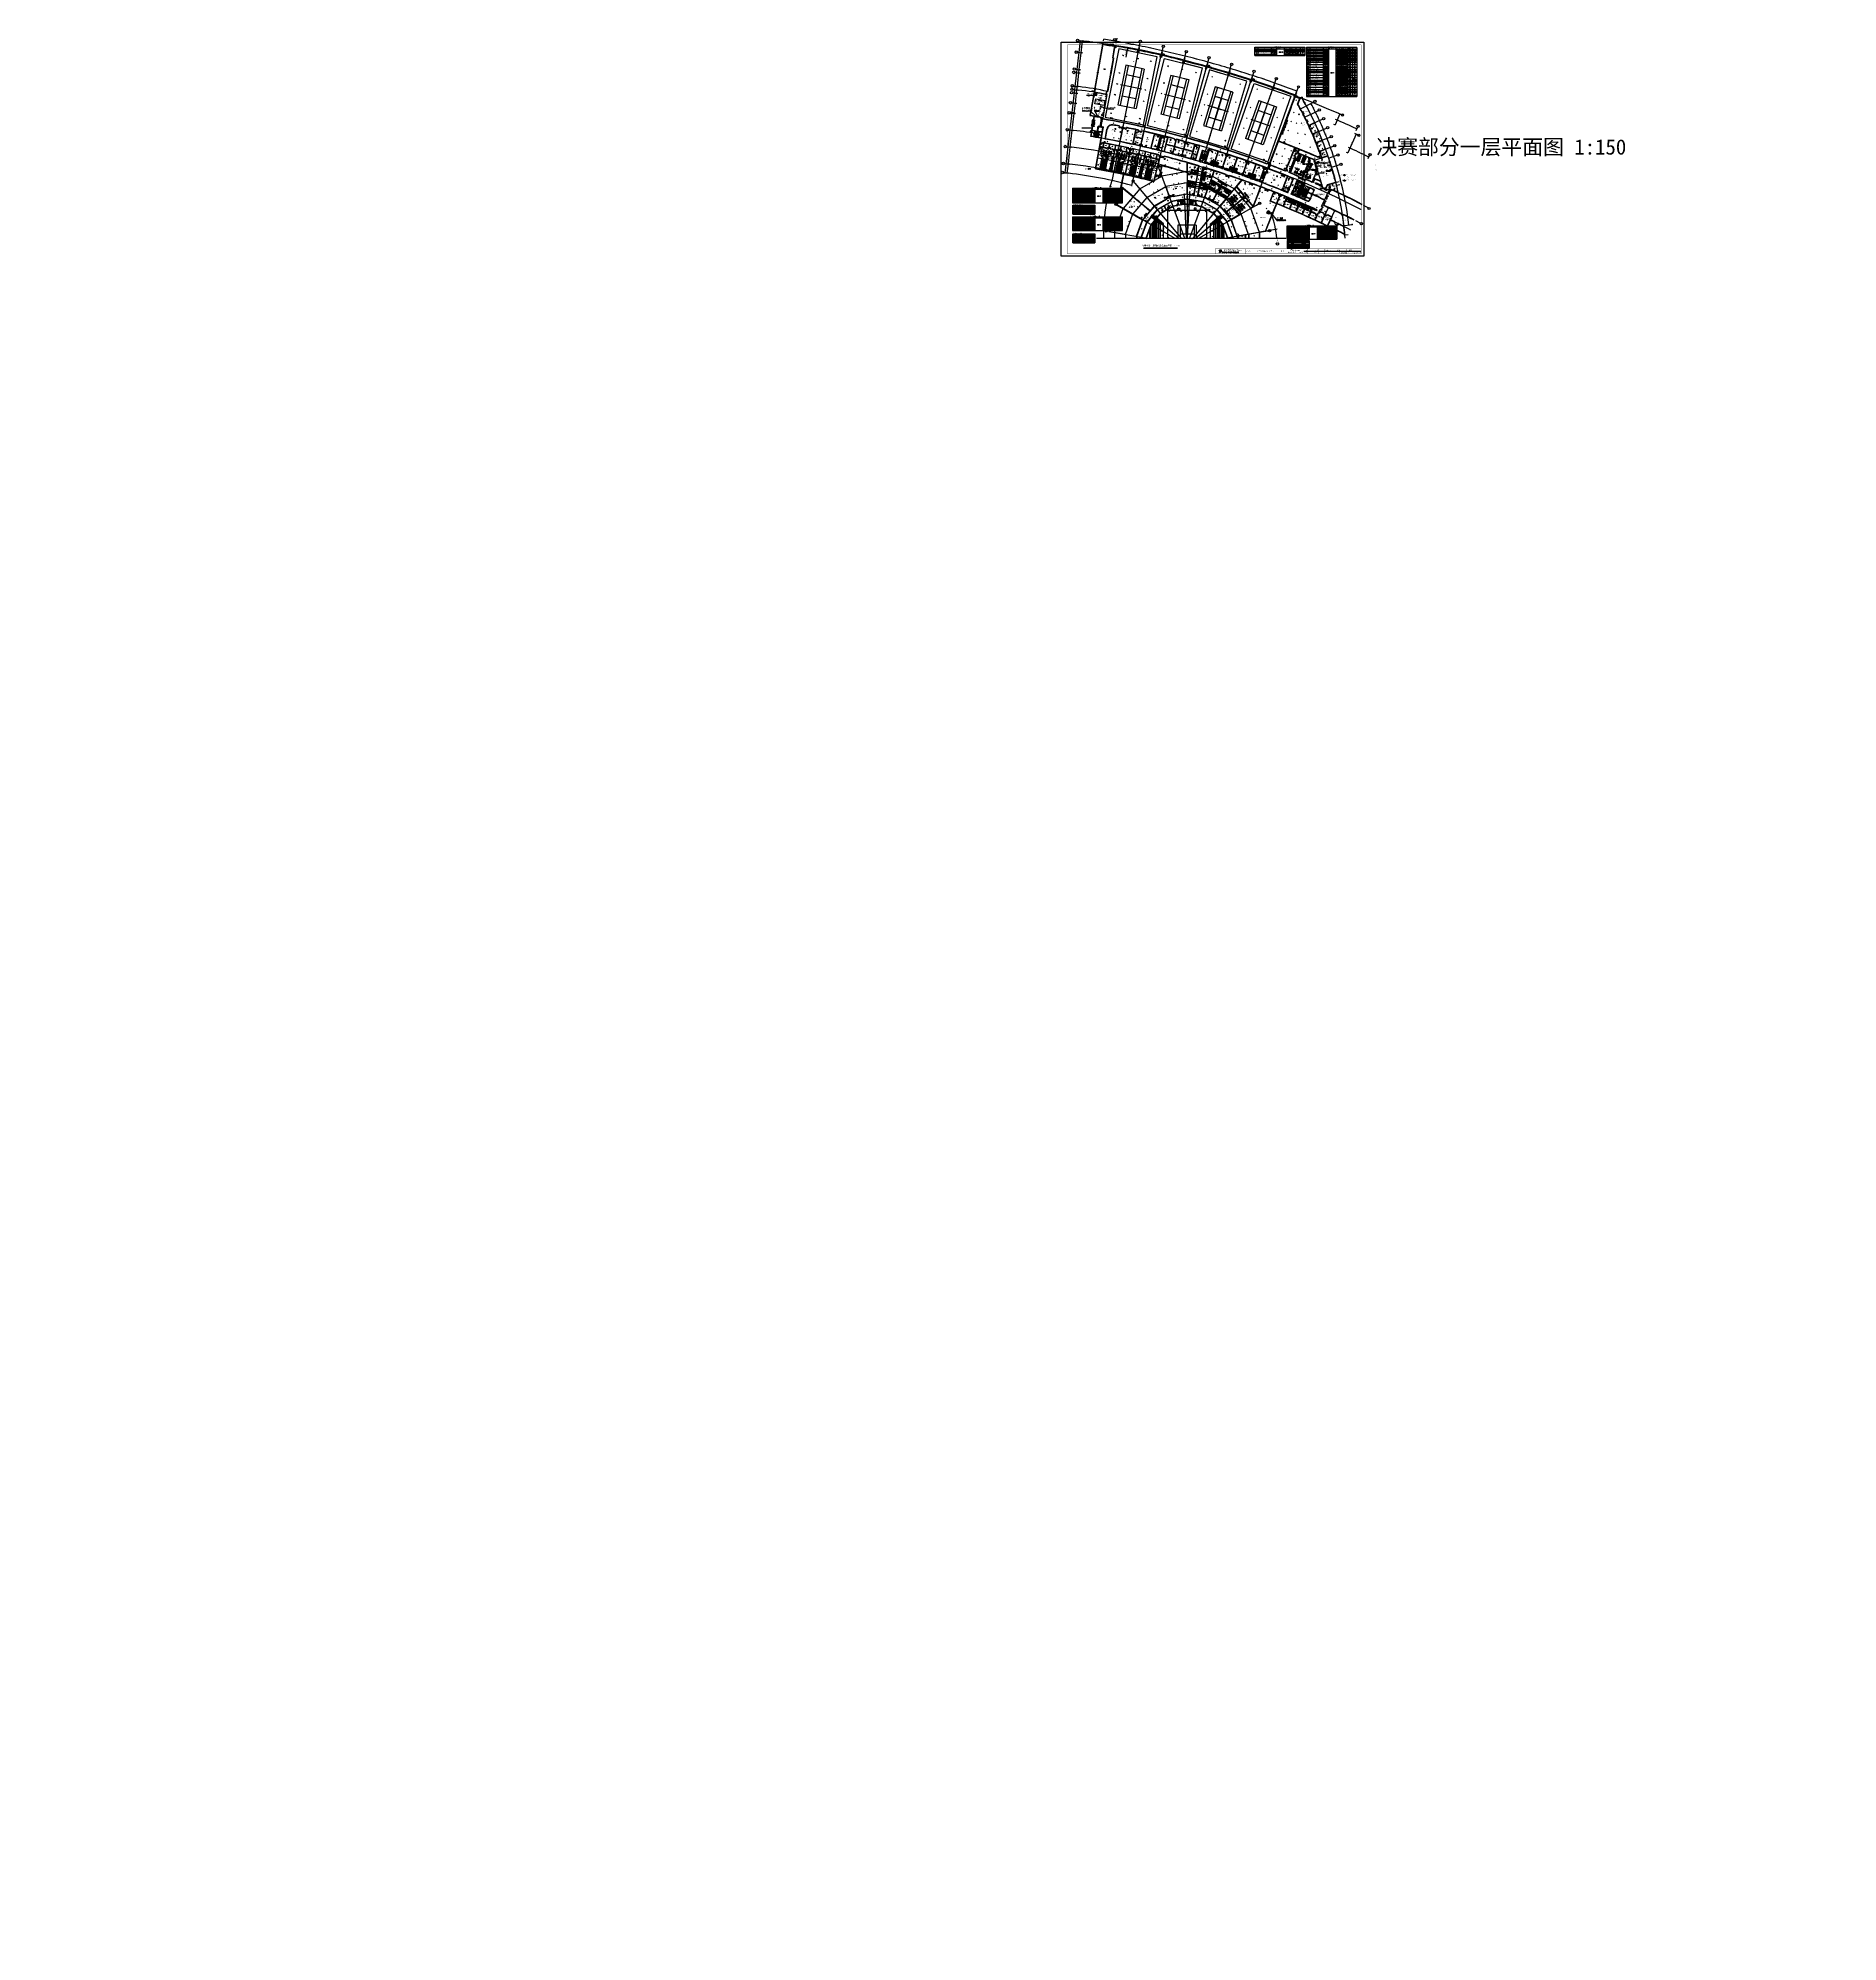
# Model space of a CAD drawing. Extents: x 23618587 to 48466785, y 42305484 to 86624613.
# Drawn here: x 23618587 to 24678952, y 42305484 to 43427102 of the extents above; entities outside this region: 1.
import ezdxf

# ---------------------------------------------------------------- set-up
doc = ezdxf.new("R2010")
doc.units = 0
doc.header["$MEASUREMENT"] = 0
for name, pattern in [('CONTINOUS', [2000000.0, 1000000.0, 1000000.0]), ('DASHDOT', [1, 0.5, -0.25, 0, -0.25]), ('HIDDEN', [9.525, 6.35, -3.175])]:
    doc.linetypes.add(name, pattern=pattern)
doc.layers.get('0').update_dxf_attribs({"linetype": 'CONTINUOUS'})
doc.layers.get('DEFPOINTS').update_dxf_attribs({"linetype": 'CONTINUOUS'})
for name, color, linetype in [('AC-W', 7, 'CONTINUOUS'), ('EQUIP', 3, 'CONTINUOUS'), ('FRAME', 7, 'CONTINUOUS'), ('J', 2, 'CONTINOUS'), ('J-DIM', 7, 'CONTINUOUS'), ('J-FM', 7, 'CONTINUOUS'), ('L', 4, 'CONTINUOUS'), ('L-DIM', 7, 'CONTINUOUS'), ('L-FM', 7, 'CONTINUOUS'), ('LWIRE', 4, 'CONTINUOUS'), ('P-DL', 5, 'CONTINUOUS'), ('R', 1, 'CONTINUOUS'), ('R-FM', 7, 'CONTINUOUS'), ('R-LG', 7, 'CONTINUOUS'), ('RS', 1, 'CONTINUOUS'), ('SIG_TEXT', 7, 'CONTINUOUS'), ('图框', 7, 'CONTINUOUS'), ('墙', 7, 'CONTINUOUS'), ('楼控', 1, 'CONTINUOUS'), ('设备-动力', 3, 'CONTINUOUS'), ('设备-插座', 3, 'CONTINUOUS'), ('设备-照明', 3, 'CONTINUOUS'), ('设备-箱柜', 3, 'CONTINUOUS')]:
    doc.layers.add(name, color=color, linetype=linetype)
doc.styles.add('_TEL_DIM', font='SIMPLEX', dxfattribs={"width": 0.8, "height": 3.5, "bigfont": 'HZTXT'})
doc.styles.add('_TXT', font='TXT.shx')
doc.styles.add('ATT', font='txt')
doc.styles.add('DFHZ', font='romans.shx', dxfattribs={"width": 0.7, "bigfont": 'dfhz.shx'})
doc.styles.add('HZ', font='txt.shx', dxfattribs={"bigfont": 'hztxt.shx'})
doc.styles.add('HZTXT', font='txt', dxfattribs={"width": 0.9, "bigfont": 'HZTXT'})
doc.styles.add('IDQSTYLE', font='simplex.shx', dxfattribs={"width": 0.7, "bigfont": 'hzfs1.shx'})
doc.styles.add('Q1', font='SimSun.ttf', dxfattribs={"width": 0.8, "height": 450})
doc.styles.add('Q200', font='SimSun.ttf', dxfattribs={"width": 0.8, "height": 450})
doc.styles.add('ROMANC', font='romanc', dxfattribs={"width": 0.8})
doc.styles.add('Romans', font='romans.shx', dxfattribs={"width": 0.7, "height": 450})
doc.styles.add('T-SG-01$0$Arial', font='ARIALBD.TTF')
doc.styles.add('TK1', font='SimSun.ttf', dxfattribs={"width": 0.8, "height": 4})
doc.styles.add('XC91', font='txt.shx', dxfattribs={"bigfont": 'XC91.shx'})
doc.dimstyles.new('Q2', dxfattribs={"dimscale": 150, "dimtxt": 2.5, "dimasz": 2.5, "dimexe": 0, "dimexo": 0, "dimgap": 0.5, "dimtad": 1, "dimdec": 4, "dimdsep": 46, "dimtxsty": 'Q200', "dimblk1": 'DOTSMALL', "dimblk2": 'DOTSMALL', "dimsah": 1, "dimcen": 2.5, "dimadec": 0, "dimazin": 0, "dimtfac": 1, "dimtdec": 3, "dimtmove": 2, "dimatfit": 3, "dimldrblk": 'DOTSMALL', "dimfxl": 1, "dimtolj": 1, "dimtzin": 10, "dimarcsym": 0})
pattern_1 = [(45, (24157408.893, 43270008.503), (-8.9802561, 8.9802561), []), (135, (24157408.893, 43270008.503), (-8.9802561, -8.9802561), [])]
pattern_2 = [(45, (24159518.992, 43268785.927), (-8.9802561, 8.9802561), []), (135, (24159518.992, 43268785.927), (-8.9802561, -8.9802561), [])]

# ---------------------------------------------------------------- blocks, each defined once
blk = doc.blocks.new('*X10')
at = {"color": 0}
for p, q in [((2.4, 5), (4.8, 7.3)), ((2.4, 5), (4.7, 7.3)), ((2.4, 5), (4.7, 7.3)), ((2.5, 5.1), (4.8, 7.3)), ((2.5, 5.1), (4.8, 7.3)), ((2.5, 5.1), (4.8, 7.3)), ((2.5, 5.1), (4.8, 7.3)), ((2.5, 5.1), (4.8, 7.3)), ((2.5, 5.1), (4.8, 7.3)), ((2.5, 5.1), (4.8, 7.3)), ((2.5, 5), (4.8, 7.3)), ((2.5, 5), (4.8, 7.3)), ((2.5, 5), (4.8, 7.3)), ((2.5, 5), (4.8, 7.3)), ((2.5, 5), (4.8, 7.3)), ((2.5, 5), (4.8, 7.3)), ((2.5, 5), (4.8, 7.3)), ((2.5, 5), (4.8, 7.3)), ((2.5, 5), (4.8, 7.3)), ((2.5, 5), (4.8, 7.3)), ((2.5, 5), (4.8, 7.3)), ((2.5, 5), (4.8, 7.3)), ((2.5, 5), (4.8, 7.3)), ((2.4, 5), (4.8, 7.3)), ((2.5, 5), (4.7, 7.3)), ((2.5, 5), (4.7, 7.3)), ((2.5, 5), (4.7, 7.3)), ((2.5, 5), (4.7, 7.3)), ((2.5, 5), (4.7, 7.3)), ((2.5, 5), (4.7, 7.3)), ((2.5, 5.1), (4.7, 7.3)), ((2.5, 5.1), (4.7, 7.3)), ((2.5, 5.1), (4.7, 7.3)), ((2.5, 5.1), (4.7, 7.3)), ((2.5, 5.1), (4.7, 7.3)), ((2.5, 5.1), (4.7, 7.3)), ((2.5, 5.1), (4.7, 7.3)), ((2.5, 5.1), (4.7, 7.3)), ((2.5, 5.1), (4.7, 7.3)), ((2.5, 5.1), (4.7, 7.3)), ((2.5, 5.1), (4.7, 7.3)), ((2.5, 5.1), (4.7, 7.3)), ((2.5, 5.1), (4.7, 7.3)), ((2.5, 5.1), (4.7, 7.3)), ((2.5, 5.1), (4.7, 7.3)), ((2.5, 5.1), (4.7, 7.3)), ((2.5, 5.1), (4.7, 7.3)), ((2.5, 5.1), (4.7, 7.3)), ((2.5, 5.1), (4.7, 7.3)), ((2.5, 5.1), (4.7, 7.3)), ((2.5, 5.1), (4.7, 7.3)), ((2.5, 5.1), (4.6, 7.3)), ((2.5, 5.1), (4.6, 7.3)), ((2.5, 5.1), (4.6, 7.3)), ((2.5, 5.1), (4.6, 7.3)), ((2.5, 5.1), (4.6, 7.3)), ((2.5, 5.1), (4.6, 7.3)), ((2.5, 5.1), (4.6, 7.3)), ((2.5, 5.1), (4.6, 7.3)), ((2.5, 5.2), (4.6, 7.3)), ((2.5, 5.2), (4.6, 7.2)), ((2.5, 5.2), (4.6, 7.2)), ((2.5, 5.2), (4.6, 7.2)), ((2.5, 5.2), (4.6, 7.2)), ((2.5, 5.2), (4.6, 7.2)), ((2.5, 5.2), (4.6, 7.2)), ((2.5, 5.2), (4.6, 7.2)), ((2.5, 5.2), (4.6, 7.2)), ((2.5, 5.2), (4.6, 7.2)), ((2.5, 5.2), (4.6, 7.2)), ((2.5, 5.2), (4.6, 7.2)), ((2.5, 5.2), (4.6, 7.2)), ((2.5, 5.2), (4.6, 7.2)), ((2.5, 5.2), (4.6, 7.2)), ((2.6, 5.1), (4.9, 7.4)), ((2.6, 5.1), (4.9, 7.4)), ((2.6, 5.1), (4.9, 7.4)), ((2.6, 5.1), (4.9, 7.4)), ((2.6, 5.1), (4.9, 7.4)), ((2.6, 5.1), (4.9, 7.4)), ((2.6, 5.1), (4.9, 7.4)), ((2.6, 5.1), (4.9, 7.4)), ((2.6, 5.1), (4.9, 7.4)), ((2.6, 5.1), (4.9, 7.4)), ((2.6, 5.1), (4.8, 7.4)), ((2.6, 5.1), (4.8, 7.4)), ((2.6, 5.1), (4.8, 7.4)), ((2.6, 5.1), (4.8, 7.4)), ((2.6, 5.1), (4.8, 7.3)), ((2.6, 5.1), (4.8, 7.3)), ((2.6, 5.1), (4.8, 7.3)), ((2.6, 5.1), (4.8, 7.3)), ((2.6, 5.1), (4.8, 7.3)), ((2.6, 5.1), (4.8, 7.3)), ((2.6, 5.1), (4.8, 7.3)), ((2.5, 5.2), (4.6, 7.2)), ((2.6, 5.2), (4.6, 7.2)), ((2.6, 5.2), (4.6, 7.2)), ((2.6, 5.2), (4.6, 7.2)), ((2.6, 5.2), (4.6, 7.2)), ((2.6, 5.2), (4.6, 7.2)), ((2.6, 5.2), (4.5, 7.2)), ((2.6, 5.2), (4.5, 7.2)), ((2.6, 5.2), (4.5, 7.2)), ((2.6, 5.2), (4.5, 7.2)), ((2.6, 5.2), (4.5, 7.2)), ((2.6, 5.2), (4.5, 7.2)), ((2.6, 5.2), (4.5, 7.2)), ((2.6, 5.3), (4.5, 7.2)), ((2.6, 5.3), (4.5, 7.2)), ((2.6, 5.3), (4.5, 7.2)), ((2.6, 5.3), (4.5, 7.2)), ((2.6, 5.3), (4.5, 7.2)), ((2.6, 5.3), (4.5, 7.2)), ((2.6, 5.3), (4.5, 7.2)), ((2.6, 5.3), (4.5, 7.2)), ((2.6, 5.3), (4.5, 7.2)), ((2.6, 5.3), (4.5, 7.2)), ((2.6, 5.3), (4.5, 7.2)), ((2.6, 5.3), (4.5, 7.2)), ((2.6, 5.3), (4.5, 7.2)), ((2.6, 5.3), (4.5, 7.2)), ((2.6, 5.3), (4.5, 7.2)), ((2.6, 5.3), (4.5, 7.2)), ((2.6, 5.3), (4.5, 7.2)), ((2.6, 5.3), (4.5, 7.2)), ((2.6, 5.3), (4.5, 7.2)), ((2.6, 5.3), (4.4, 7.2)), ((2.6, 5.3), (4.4, 7.2)), ((2.6, 5.3), (4.4, 7.2)), ((2.6, 5.3), (4.4, 7.2)), ((2.6, 5.3), (4.4, 7.2)), ((2.6, 5.3), (4.4, 7.2)), ((2.6, 5.3), (4.4, 7.2)), ((2.6, 5.3), (4.4, 7.1)), ((2.6, 5.4), (4.4, 7.1)), ((2.6, 5.4), (4.4, 7.1)), ((2.6, 5.4), (4.4, 7.1)), ((2.6, 5.4), (4.4, 7.1)), ((2.6, 5.4), (4.4, 7.1)), ((2.6, 5.4), (4.4, 7.1)), ((2.6, 5.4), (4.4, 7.1)), ((2.6, 5.4), (4.4, 7.1)), ((2.6, 5.4), (4.4, 7.1)), ((2.7, 5.2), (4.9, 7.4)), ((2.7, 5.2), (4.9, 7.4)), ((2.7, 5.2), (4.9, 7.4)), ((2.7, 5.2), (4.9, 7.4)), ((2.7, 5.2), (4.9, 7.4)), ((2.7, 5.2), (4.9, 7.4)), ((2.7, 5.2), (4.9, 7.4)), ((2.7, 5.2), (4.9, 7.4)), ((2.7, 5.2), (4.9, 7.4)), ((2.7, 5.2), (4.9, 7.4)), ((2.7, 5.2), (4.9, 7.4)), ((2.7, 5.2), (4.9, 7.4)), ((2.7, 5.2), (4.9, 7.4)), ((2.7, 5.2), (4.9, 7.4)), ((2.7, 5.2), (4.9, 7.4)), ((2.7, 5.2), (4.9, 7.4)), ((2.7, 5.2), (4.9, 7.4)), ((2.7, 5.1), (4.9, 7.4)), ((2.7, 5.1), (4.9, 7.4)), ((2.7, 5.1), (4.9, 7.4)), ((2.7, 5.1), (4.9, 7.4)), ((2.7, 5.1), (4.9, 7.4)), ((2.6, 5.1), (4.9, 7.4)), ((2.6, 5.4), (4.4, 7.1)), ((2.7, 5.4), (4.4, 7.1)), ((2.7, 5.4), (4.4, 7.1)), ((2.7, 5.4), (4.4, 7.1)), ((2.7, 5.4), (4.4, 7.1)), ((2.7, 5.4), (4.4, 7.1)), ((2.7, 5.4), (4.4, 7.1)), ((2.7, 5.4), (4.4, 7.1)), ((2.7, 5.4), (4.4, 7.1)), ((2.7, 5.4), (4.3, 7.1)), ((2.7, 5.4), (4.3, 7.1)), ((2.7, 5.4), (4.3, 7.1)), ((2.7, 5.4), (4.3, 7.1)), ((2.7, 5.4), (4.3, 7.1)), ((2.7, 5.4), (4.3, 7.1)), ((2.7, 5.5), (4.3, 7.1)), ((2.7, 5.5), (4.3, 7.1)), ((2.7, 5.5), (4.3, 7.1)), ((2.7, 5.5), (4.3, 7.1)), ((2.7, 5.5), (4.3, 7.1)), ((2.7, 5.5), (4.3, 7.1)), ((2.7, 5.5), (4.3, 7.1)), ((2.7, 5.5), (4.3, 7.1)), ((2.7, 5.5), (4.3, 7.1)), ((2.7, 5.5), (4.3, 7.1)), ((2.7, 5.5), (4.3, 7.1)), ((2.7, 5.5), (4.3, 7.1)), ((2.7, 5.5), (4.3, 7.1)), ((2.7, 5.5), (4.3, 7.1)), ((2.7, 5.5), (4.3, 7)), ((2.7, 5.5), (4.3, 7)), ((2.7, 5.5), (4.3, 7)), ((2.7, 5.5), (4.2, 7)), ((2.7, 5.5), (4.2, 7)), ((2.7, 5.5), (4.2, 7)), ((2.7, 5.5), (4.2, 7)), ((2.7, 5.5), (4.2, 7)), ((2.7, 5.6), (4.2, 7)), ((2.7, 5.6), (4.2, 7)), ((2.8, 5.3), (5, 7.4)), ((2.8, 5.3), (5, 7.4)), ((2.8, 5.2), (5, 7.4)), ((2.8, 5.2), (5, 7.4)), ((2.8, 5.2), (5, 7.4)), ((2.8, 5.2), (5, 7.4)), ((2.8, 5.2), (5, 7.4)), ((2.8, 5.2), (5, 7.4)), ((2.8, 5.2), (5, 7.4)), ((2.8, 5.2), (5, 7.4)), ((2.8, 5.2), (5, 7.4)), ((2.8, 5.2), (5, 7.4)), ((2.8, 5.2), (5, 7.4)), ((2.8, 5.2), (5, 7.4)), ((2.8, 5.2), (5, 7.4)), ((2.8, 5.2), (5, 7.4)), ((2.8, 5.2), (5, 7.4)), ((2.8, 5.2), (5, 7.4)), ((2.8, 5.2), (5, 7.4)), ((2.8, 5.2), (5, 7.4)), ((2.8, 5.2), (5, 7.4)), ((2.8, 5.2), (5, 7.4)), ((2.8, 5.2), (5, 7.4)), ((2.8, 5.6), (4.2, 7)), ((2.8, 5.6), (4.2, 7)), ((2.8, 5.6), (4.2, 7)), ((2.8, 5.6), (4.2, 7)), ((2.8, 5.6), (4.2, 7)), ((2.8, 5.6), (4.2, 7)), ((2.8, 5.6), (4.2, 7)), ((2.8, 5.6), (4.2, 7)), ((2.8, 5.6), (4.2, 7)), ((2.8, 5.6), (4.2, 7)), ((2.8, 5.6), (4.2, 7)), ((2.8, 5.6), (4.2, 7)), ((2.8, 5.6), (4.2, 7)), ((2.8, 5.6), (4.2, 7)), ((2.8, 5.6), (4.1, 7)), ((2.8, 5.6), (4.1, 7)), ((2.8, 5.6), (4.1, 7)), ((2.8, 5.6), (4.1, 7)), ((2.8, 5.6), (4.1, 7)), ((2.8, 5.7), (4.1, 7)), ((2.8, 5.7), (4.1, 7)), ((2.8, 5.7), (4.1, 7)), ((2.8, 5.7), (4.1, 7)), ((2.8, 5.7), (4.1, 7)), ((2.8, 5.7), (4.1, 6.9)), ((2.8, 5.7), (4.1, 6.9)), ((2.8, 5.7), (4.1, 6.9)), ((2.8, 5.7), (4.1, 6.9)), ((2.8, 5.7), (4.1, 6.9)), ((2.8, 5.7), (4.1, 6.9)), ((2.9, 5.3), (5.1, 7.4)), ((2.9, 5.3), (5.1, 7.4)), ((2.9, 5.3), (5.1, 7.4)), ((2.9, 5.3), (5.1, 7.4)), ((2.9, 5.3), (5.1, 7.4)), ((2.9, 5.3), (5.1, 7.4)), ((2.9, 5.3), (5.1, 7.4)), ((2.9, 5.3), (5.1, 7.4)), ((2.9, 5.3), (5.1, 7.4)), ((2.9, 5.3), (5.1, 7.4)), ((2.9, 5.3), (5.1, 7.4)), ((2.9, 5.3), (5.1, 7.4)), ((2.9, 5.3), (5, 7.4)), ((2.9, 5.3), (5, 7.4)), ((2.9, 5.3), (5, 7.4)), ((2.9, 5.3), (5, 7.4)), ((2.9, 5.3), (5, 7.4)), ((2.9, 5.3), (5, 7.4)), ((2.9, 5.3), (5, 7.4)), ((2.9, 5.3), (5, 7.4)), ((2.9, 5.3), (5, 7.4)), ((2.9, 5.3), (5, 7.4)), ((2.9, 5.3), (5, 7.4)), ((2.9, 5.3), (5, 7.4)), ((2.9, 5.7), (4.1, 6.9)), ((2.9, 5.7), (4.1, 6.9)), ((2.9, 5.7), (4, 6.9)), ((2.9, 5.7), (4, 6.9)), ((2.9, 5.7), (4, 6.9)), ((2.9, 5.7), (4, 6.9)), ((2.9, 5.7), (4, 6.9)), ((2.9, 5.8), (4, 6.9)), ((2.9, 5.8), (4, 6.9)), ((2.9, 5.8), (4, 6.9)), ((2.9, 5.8), (4, 6.9)), ((2.9, 5.8), (4, 6.9)), ((2.9, 5.8), (4, 6.9)), ((2.9, 5.8), (4, 6.9)), ((2.9, 5.8), (4, 6.9)), ((2.9, 5.8), (4, 6.9)), ((2.9, 5.8), (4, 6.9)), ((2.9, 5.8), (4, 6.9)), ((2.9, 5.8), (4, 6.9)), ((2.9, 5.8), (3.9, 6.8)), ((2.9, 5.8), (3.9, 6.8)), ((2.9, 5.8), (3.9, 6.8)), ((2.9, 5.8), (3.9, 6.8)), ((3, 5.4), (5.2, 7.5)), ((3, 5.4), (5.1, 7.5)), ((3, 5.4), (5.1, 7.5)), ((3, 5.4), (5.1, 7.5)), ((3, 5.4), (5.1, 7.5)), ((3, 5.4), (5.1, 7.5)), ((3, 5.4), (5.1, 7.5)), ((3, 5.3), (5.1, 7.5)), ((3, 5.3), (5.1, 7.5)), ((3, 5.3), (5.1, 7.5)), ((3, 5.3), (5.1, 7.5)), ((3, 5.3), (5.1, 7.5)), ((3, 5.3), (5.1, 7.5)), ((3, 5.3), (5.1, 7.5)), ((3, 5.3), (5.1, 7.5)), ((3, 5.3), (5.1, 7.5)), ((3, 5.3), (5.1, 7.5)), ((3, 5.3), (5.1, 7.5)), ((3, 5.3), (5.1, 7.5)), ((3, 5.3), (5.1, 7.5)), ((3, 5.3), (5.1, 7.5)), ((3, 5.3), (5.1, 7.5)), ((3, 5.3), (5.1, 7.5)), ((3, 5.3), (5.1, 7.5)), ((3, 5.3), (5.1, 7.4)), ((2.9, 5.9), (3.9, 6.8)), ((3, 5.9), (3.9, 6.8)), ((3, 5.9), (3.9, 6.8)), ((3, 5.9), (3.9, 6.8)), ((3, 5.9), (3.9, 6.8)), ((3, 5.9), (3.9, 6.8)), ((3, 5.9), (3.9, 6.8)), ((3, 5.9), (3.9, 6.8)), ((3, 5.9), (3.9, 6.8)), ((3, 5.9), (3.9, 6.8)), ((3, 5.9), (3.8, 6.8)), ((3, 5.9), (3.8, 6.8)), ((3, 5.9), (3.8, 6.8)), ((3, 5.9), (3.8, 6.8)), ((3, 6), (3.8, 6.7)), ((3, 6), (3.8, 6.7)), ((3, 6), (3.8, 6.7)), ((3, 6), (3.8, 6.7)), ((3.1, 5.4), (5.2, 7.5)), ((3.1, 5.4), (5.2, 7.5)), ((3.1, 5.4), (5.2, 7.5)), ((3.1, 5.4), (5.2, 7.5)), ((3.1, 5.4), (5.2, 7.5)), ((3.1, 5.4), (5.2, 7.5)), ((3.1, 5.4), (5.2, 7.5)), ((3.1, 5.4), (5.2, 7.5)), ((3.1, 5.4), (5.2, 7.5)), ((3.1, 5.4), (5.2, 7.5)), ((3.1, 5.4), (5.2, 7.5)), ((3.1, 5.4), (5.2, 7.5)), ((3.1, 5.4), (5.2, 7.5)), ((3.1, 5.4), (5.2, 7.5)), ((3.1, 5.4), (5.2, 7.5)), ((3.1, 5.4), (5.2, 7.5)), ((3.1, 5.4), (5.2, 7.5)), ((3.1, 5.4), (5.2, 7.5)), ((3.1, 5.4), (5.2, 7.5)), ((3.1, 5.4), (5.2, 7.5)), ((3.1, 5.4), (5.2, 7.5)), ((3.1, 5.4), (5.2, 7.5)), ((3.1, 5.4), (5.2, 7.5)), ((3.1, 5.4), (5.2, 7.5)), ((3.1, 5.4), (5.2, 7.5)), ((3.1, 6), (3.8, 6.7)), ((3.1, 6), (3.8, 6.7)), ((3.1, 6), (3.8, 6.7)), ((3.1, 6), (3.8, 6.7)), ((3.1, 6), (3.7, 6.7)), ((3.1, 6), (3.7, 6.7)), ((3.1, 6), (3.7, 6.7)), ((3.1, 6.1), (3.7, 6.7)), ((3.1, 6.1), (3.7, 6.7)), ((3.1, 6.1), (3.7, 6.6)), ((3.1, 6.1), (3.7, 6.6)), ((3.1, 6.1), (3.7, 6.6)), ((3.2, 5.5), (5.3, 7.5)), ((3.2, 5.5), (5.3, 7.5)), ((3.2, 5.5), (5.3, 7.5)), ((3.2, 5.5), (5.3, 7.5)), ((3.2, 5.5), (5.3, 7.5)), ((3.2, 5.5), (5.3, 7.5)), ((3.2, 5.5), (5.3, 7.5)), ((3.2, 5.5), (5.3, 7.5)), ((3.2, 5.5), (5.3, 7.5)), ((3.2, 5.5), (5.3, 7.5)), ((3.2, 5.5), (5.3, 7.5)), ((3.2, 5.5), (5.3, 7.5)), ((3.2, 5.5), (5.3, 7.5)), ((3.2, 5.4), (5.3, 7.5)), ((3.2, 5.4), (5.3, 7.5)), ((3.2, 5.4), (5.2, 7.5)), ((3.2, 5.4), (5.2, 7.5)), ((3.2, 5.4), (5.2, 7.5)), ((3.2, 5.4), (5.2, 7.5)), ((3.2, 5.4), (5.2, 7.5)), ((3.2, 5.4), (5.2, 7.5)), ((3.2, 5.4), (5.2, 7.5)), ((3.2, 5.4), (5.2, 7.5)), ((3.2, 5.4), (5.2, 7.5)), ((3.2, 5.4), (5.2, 7.5)), ((3.2, 5.4), (5.2, 7.5)), ((3.1, 5.4), (5.2, 7.5)), ((3.2, 6.1), (3.7, 6.6)), ((3.2, 6.1), (3.7, 6.6)), ((3.2, 6.1), (3.6, 6.6)), ((3.2, 6.1), (3.6, 6.6)), ((3.2, 6.2), (3.6, 6.6)), ((3.2, 6.2), (3.6, 6.6)), ((3.2, 6.2), (3.6, 6.5)), ((3.2, 6.2), (3.6, 6.5)), ((3.3, 5.5), (5.4, 7.5)), ((3.3, 5.5), (5.4, 7.5)), ((3.3, 5.5), (5.4, 7.5)), ((3.3, 5.5), (5.3, 7.5)), ((3.3, 5.5), (5.3, 7.5)), ((3.3, 5.5), (5.3, 7.5)), ((3.3, 5.5), (5.3, 7.5)), ((3.3, 5.5), (5.3, 7.5)), ((3.3, 5.5), (5.3, 7.5)), ((3.3, 5.5), (5.3, 7.5)), ((3.3, 5.5), (5.3, 7.5)), ((3.3, 5.5), (5.3, 7.5)), ((3.3, 5.5), (5.3, 7.5)), ((3.3, 5.5), (5.3, 7.5)), ((3.3, 5.5), (5.3, 7.5)), ((3.3, 5.5), (5.3, 7.5)), ((3.3, 5.5), (5.3, 7.5)), ((3.3, 5.5), (5.3, 7.5)), ((3.3, 5.5), (5.3, 7.5)), ((3.3, 5.5), (5.3, 7.5)), ((3.3, 5.5), (5.3, 7.5)), ((3.3, 5.5), (5.3, 7.5)), ((3.3, 5.5), (5.3, 7.5)), ((3.3, 5.5), (5.3, 7.5)), ((3.3, 5.5), (5.3, 7.5)), ((3.3, 5.5), (5.3, 7.5)), ((3.3, 5.5), (5.3, 7.5)), ((3.3, 6.2), (3.5, 6.5)), ((3.3, 6.3), (3.5, 6.5)), ((3.3, 6.3), (3.5, 6.5)), ((3.4, 5.6), (5.4, 7.6)), ((3.4, 5.6), (5.4, 7.6)), ((3.4, 5.6), (5.4, 7.6)), ((3.4, 5.6), (5.4, 7.6)), ((3.4, 5.6), (5.4, 7.6)), ((3.4, 5.6), (5.4, 7.6)), ((3.4, 5.6), (5.4, 7.5)), ((3.4, 5.6), (5.4, 7.5)), ((3.4, 5.6), (5.4, 7.5)), ((3.4, 5.6), (5.4, 7.5)), ((3.4, 5.6), (5.4, 7.5)), ((3.4, 5.6), (5.4, 7.5)), ((3.4, 5.6), (5.4, 7.5)), ((3.4, 5.6), (5.4, 7.5)), ((3.4, 5.6), (5.4, 7.5)), ((3.4, 5.6), (5.4, 7.5)), ((3.4, 5.5), (5.4, 7.5)), ((3.4, 5.5), (5.4, 7.5)), ((3.4, 5.5), (5.4, 7.5)), ((3.4, 5.5), (5.4, 7.5)), ((3.4, 5.5), (5.4, 7.5)), ((3.4, 5.5), (5.4, 7.5)), ((3.4, 5.5), (5.4, 7.5)), ((3.4, 5.5), (5.4, 7.5)), ((3.4, 5.5), (5.4, 7.5)), ((3.4, 5.5), (5.4, 7.5)), ((3.4, 5.5), (5.4, 7.5)), ((3.4, 5.5), (5.4, 7.5)), ((3.4, 6.3), (3.4, 6.4)), ((3.5, 5.6), (5.5, 7.6)), ((3.5, 5.6), (5.5, 7.6)), ((3.5, 5.6), (5.5, 7.6)), ((3.5, 5.6), (5.5, 7.6)), ((3.5, 5.6), (5.5, 7.6)), ((3.5, 5.6), (5.5, 7.6)), ((3.5, 5.6), (5.5, 7.6)), ((3.5, 5.6), (5.5, 7.6)), ((3.5, 5.6), (5.5, 7.6)), ((3.5, 5.6), (5.5, 7.6)), ((3.5, 5.6), (5.5, 7.6)), ((3.5, 5.6), (5.5, 7.6)), ((3.5, 5.6), (5.5, 7.6)), ((3.5, 5.6), (5.5, 7.6)), ((3.5, 5.6), (5.5, 7.6)), ((3.5, 5.6), (5.5, 7.6)), ((3.5, 5.6), (5.5, 7.6)), ((3.5, 5.6), (5.4, 7.6)), ((3.5, 5.6), (5.4, 7.6)), ((3.5, 5.6), (5.4, 7.6)), ((3.5, 5.6), (5.4, 7.6)), ((3.5, 5.6), (5.4, 7.6)), ((3.5, 5.6), (5.4, 7.6)), ((3.5, 5.6), (5.4, 7.6)), ((3.5, 5.6), (5.4, 7.6)), ((3.5, 5.6), (5.4, 7.6)), ((3.5, 5.6), (5.4, 7.6)), ((3.6, 5.7), (5.6, 7.6)), ((3.6, 5.7), (5.6, 7.6)), ((3.6, 5.7), (5.6, 7.6)), ((3.6, 5.7), (5.6, 7.6)), ((3.6, 5.7), (5.6, 7.6)), ((3.6, 5.7), (5.6, 7.6)), ((3.6, 5.7), (5.5, 7.6)), ((3.6, 5.7), (5.5, 7.6)), ((3.6, 5.7), (5.5, 7.6)), ((3.6, 5.7), (5.5, 7.6)), ((3.6, 5.7), (5.5, 7.6)), ((3.6, 5.7), (5.5, 7.6)), ((3.6, 5.7), (5.5, 7.6)), ((3.6, 5.7), (5.5, 7.6)), ((3.6, 5.7), (5.5, 7.6)), ((3.6, 5.7), (5.5, 7.6)), ((3.6, 5.7), (5.5, 7.6)), ((3.6, 5.6), (5.5, 7.6)), ((3.6, 5.6), (5.5, 7.6)), ((3.6, 5.6), (5.5, 7.6)), ((3.6, 5.6), (5.5, 7.6)), ((3.6, 5.6), (5.5, 7.6)), ((3.6, 5.6), (5.5, 7.6)), ((3.6, 5.6), (5.5, 7.6)), ((3.6, 5.6), (5.5, 7.6)), ((3.6, 5.6), (5.5, 7.6)), ((3.6, 5.6), (5.5, 7.6)), ((3.6, 5.6), (5.5, 7.6)), ((3.6, 5.6), (5.5, 7.6)), ((3.7, 5.7), (5.6, 7.6)), ((3.7, 5.7), (5.6, 7.6)), ((3.7, 5.7), (5.6, 7.6)), ((3.7, 5.7), (5.6, 7.6)), ((3.7, 5.7), (5.6, 7.6)), ((3.7, 5.7), (5.6, 7.6)), ((3.7, 5.7), (5.6, 7.6)), ((3.7, 5.7), (5.6, 7.6)), ((3.7, 5.7), (5.6, 7.6)), ((3.7, 5.7), (5.6, 7.6)), ((3.7, 5.7), (5.6, 7.6)), ((3.7, 5.7), (5.6, 7.6)), ((3.7, 5.7), (5.6, 7.6)), ((3.7, 5.7), (5.6, 7.6)), ((3.7, 5.7), (5.6, 7.6)), ((3.7, 5.7), (5.6, 7.6)), ((3.7, 5.7), (5.6, 7.6)), ((3.7, 5.7), (5.6, 7.6)), ((3.7, 5.7), (5.6, 7.6)), ((3.7, 5.7), (5.6, 7.6)), ((3.7, 5.7), (5.6, 7.6)), ((3.7, 5.7), (5.6, 7.6)), ((3.7, 5.7), (5.6, 7.6)), ((3.7, 5.7), (5.6, 7.6)), ((3.7, 5.7), (5.6, 7.6)), ((3.7, 5.7), (5.6, 7.6)), ((3.7, 5.7), (5.6, 7.6)), ((3.7, 5.7), (5.6, 7.6)), ((3.7, 5.7), (5.6, 7.6)), ((3.7, 5.7), (5.6, 7.6)), ((3.8, 5.8), (5.7, 7.6)), ((3.8, 5.8), (5.7, 7.6)), ((3.8, 5.8), (5.7, 7.6)), ((3.8, 5.8), (5.7, 7.6)), ((3.8, 5.8), (5.7, 7.6)), ((3.8, 5.8), (5.7, 7.6)), ((3.8, 5.8), (5.7, 7.6)), ((3.8, 5.8), (5.7, 7.6)), ((3.8, 5.8), (5.7, 7.6)), ((3.8, 5.8), (5.7, 7.6)), ((3.8, 5.8), (5.7, 7.6)), ((3.8, 5.8), (5.7, 7.6)), ((3.8, 5.8), (5.7, 7.6)), ((3.8, 5.8), (5.7, 7.6)), ((3.8, 5.7), (5.7, 7.6)), ((3.8, 5.7), (5.7, 7.6)), ((3.8, 5.7), (5.7, 7.6)), ((3.8, 5.7), (5.7, 7.6)), ((3.8, 5.7), (5.7, 7.6)), ((3.8, 5.7), (5.7, 7.6)), ((3.8, 5.7), (5.7, 7.6)), ((3.8, 5.7), (5.7, 7.6)), ((3.8, 5.7), (5.6, 7.6)), ((3.8, 5.7), (5.6, 7.6)), ((3.8, 5.7), (5.6, 7.6)), ((3.8, 5.7), (5.6, 7.6)), ((3.8, 5.7), (5.6, 7.6)), ((3.8, 5.7), (5.6, 7.6)), ((3.8, 5.7), (5.6, 7.6)), ((3.8, 5.7), (5.6, 7.6)), ((3.8, 5.7), (5.6, 7.6)), ((3.8, 5.7), (5.6, 7.6)), ((3.7, 5.7), (5.6, 7.6)), ((3.8, 2.3), (3.8, 2.4)), ((3.8, 2.3), (3.9, 2.4)), ((3.8, 2.3), (3.9, 2.4)), ((3.8, 2.3), (3.9, 2.4)), ((3.8, 2.3), (3.9, 2.4)), ((3.8, 2.3), (3.9, 2.4)), ((3.8, 2.3), (3.9, 2.4)), ((3.8, 2.3), (3.9, 2.4)), ((3.8, 2.3), (3.9, 2.4)), ((3.8, 2.3), (3.9, 2.4)), ((3.8, 2.3), (3.9, 2.4)), ((3.8, 2.3), (3.8, 2.3)), ((3.8, 2.3), (3.8, 2.3)), ((3.8, 2.3), (3.8, 2.3)), ((3.8, 2.3), (3.8, 2.3)), ((3.8, 2.3), (3.8, 2.3)), ((3.8, 2.3), (3.8, 2.3)), ((3.8, 2.3), (3.8, 2.3)), ((3.8, 2.3), (3.8, 2.3)), ((3.8, 2.3), (3.8, 2.3)), ((3.8, 2.3), (3.8, 2.3)), ((3.9, 5.8), (5.8, 7.6)), ((3.9, 5.8), (5.8, 7.6)), ((3.9, 5.8), (5.8, 7.6)), ((3.9, 5.8), (5.8, 7.6)), ((3.9, 5.8), (5.8, 7.6)), ((3.9, 5.8), (5.8, 7.6)), ((3.9, 5.8), (5.8, 7.6)), ((3.9, 5.8), (5.8, 7.6)), ((3.9, 5.8), (5.8, 7.6)), ((3.9, 5.8), (5.8, 7.6)), ((3.9, 5.8), (5.8, 7.6)), ((3.9, 5.8), (5.7, 7.6)), ((3.9, 5.8), (5.7, 7.6)), ((3.9, 5.8), (5.7, 7.6)), ((3.9, 5.8), (5.7, 7.6)), ((3.9, 5.8), (5.7, 7.6)), ((3.9, 5.8), (5.7, 7.6)), ((3.9, 5.8), (5.7, 7.6)), ((3.9, 5.8), (5.7, 7.6)), ((3.9, 5.8), (5.7, 7.6)), ((3.9, 5.8), (5.7, 7.6)), ((3.9, 5.8), (5.7, 7.6)), ((3.9, 5.8), (5.7, 7.6)), ((3.9, 5.8), (5.7, 7.6)), ((3.9, 5.8), (5.7, 7.6)), ((3.9, 5.8), (5.7, 7.6)), ((3.9, 5.8), (5.7, 7.6)), ((3.9, 5.8), (5.7, 7.6)), ((3.9, 5.8), (5.7, 7.6)), ((3.9, 5.8), (5.7, 7.6)), ((3.9, 5.8), (5.7, 7.6)), ((3.9, 5.8), (5.7, 7.6)), ((3.9, 5.8), (5.7, 7.6)), ((3.9, 5.8), (5.7, 7.6)), ((3.8, 5.8), (5.7, 7.6)), ((3.9, 2.3), (4, 2.4)), ((3.9, 2.3), (4, 2.5)), ((3.9, 2.3), (4, 2.5)), ((3.9, 2.3), (4, 2.5)), ((3.9, 2.3), (4, 2.5)), ((3.9, 2.3), (4, 2.5)), ((3.9, 2.3), (4, 2.5)), ((3.9, 2.3), (4, 2.5)), ((3.9, 2.3), (4, 2.5)), ((3.9, 2.3), (4.1, 2.5)), ((3.9, 2.4), (4.1, 2.5)), ((3.9, 2.4), (4.1, 2.5)), ((3.9, 2.4), (4.1, 2.5)), ((3.9, 2.4), (4.1, 2.5)), ((3.9, 2.4), (4.1, 2.5)), ((3.9, 2.4), (4.1, 2.5)), ((3.9, 2.4), (4.1, 2.5)), ((3.9, 2.4), (4.1, 2.5)), ((3.9, 2.4), (4.1, 2.5)), ((3.9, 2.4), (4.1, 2.5)), ((3.9, 2.4), (4.1, 2.5)), ((3.9, 2.3), (3.9, 2.4)), ((3.9, 2.3), (3.9, 2.4)), ((3.9, 2.3), (3.9, 2.4)), ((3.9, 2.3), (3.9, 2.4)), ((3.9, 2.3), (3.9, 2.4)), ((3.9, 2.3), (3.9, 2.4)), ((3.9, 2.3), (3.9, 2.4)), ((3.9, 2.3), (3.9, 2.4)), ((3.9, 2.3), (3.9, 2.4)), ((3.9, 2.3), (3.9, 2.4)), ((3.9, 2.3), (3.9, 2.4)), ((3.9, 2.3), (3.9, 2.4)), ((3.9, 2.3), (4, 2.4)), ((3.9, 2.3), (4, 2.4)), ((3.9, 2.3), (4, 2.4)), ((3.9, 2.3), (4, 2.4)), ((3.9, 2.3), (4, 2.4)), ((3.9, 2.3), (4, 2.4)), ((3.9, 2.3), (4, 2.4)), ((3.9, 2.3), (4, 2.4)), ((3.9, 2.3), (4, 2.4)), ((3.9, 2.3), (4, 2.4)), ((3.9, 2.3), (4, 2.4)), ((4, 5.8), (5.8, 7.6)), ((4, 5.8), (5.8, 7.6)), ((4, 5.8), (5.8, 7.6)), ((4, 5.8), (5.8, 7.6)), ((4, 5.8), (5.8, 7.6)), ((4, 5.8), (5.8, 7.6)), ((4, 5.8), (5.8, 7.6)), ((4, 5.8), (5.8, 7.6)), ((4, 5.8), (5.8, 7.6)), ((4, 5.8), (5.8, 7.6)), ((4, 5.8), (5.8, 7.6)), ((4, 5.8), (5.8, 7.6)), ((4, 5.8), (5.8, 7.6)), ((4, 5.8), (5.8, 7.6)), ((4, 5.8), (5.8, 7.6)), ((4, 5.8), (5.8, 7.6)), ((4, 5.8), (5.8, 7.6)), ((4, 5.8), (5.8, 7.6)), ((4, 5.8), (5.8, 7.6)), ((4, 5.8), (5.8, 7.6)), ((4, 5.8), (5.8, 7.6)), ((4, 5.8), (5.8, 7.6)), ((4, 5.8), (5.8, 7.6)), ((4, 5.8), (5.8, 7.6)), ((4, 5.8), (5.8, 7.6)), ((4, 5.8), (5.8, 7.6)), ((4, 5.8), (5.8, 7.6)), ((4, 5.8), (5.8, 7.6)), ((4, 5.8), (5.8, 7.6)), ((4, 5.8), (5.8, 7.6)), ((4, 5.8), (5.8, 7.6)), ((4, 5.8), (5.8, 7.6)), ((4, 5.8), (5.8, 7.6)), ((4, 5.8), (5.8, 7.6)), ((4, 5.8), (5.8, 7.6)), ((4, 5.8), (5.8, 7.6)), ((4, 5.8), (5.8, 7.6)), ((3.9, 5.8), (5.8, 7.6)), ((4, 2.4), (4.3, 2.7)), ((4, 2.4), (4.3, 2.7)), ((4, 2.4), (4.3, 2.7)), ((4, 2.4), (4.3, 2.7)), ((4, 2.4), (4.3, 2.7)), ((4, 2.4), (4.3, 2.7)), ((4, 2.4), (4.3, 2.7)), ((4, 2.4), (4.4, 2.7)), ((4, 2.4), (4.4, 2.7)), ((4, 2.4), (4.4, 2.7)), ((4, 2.4), (4.4, 2.7)), ((4, 2.4), (4.4, 2.7)), ((4, 2.4), (4.4, 2.7)), ((4, 2.4), (4.4, 2.7)), ((4, 2.4), (4.4, 2.7)), ((4, 2.4), (4.2, 2.6)), ((4, 2.4), (4.2, 2.6)), ((4, 2.4), (4.2, 2.6)), ((4, 2.4), (4.2, 2.6)), ((4, 2.4), (4.2, 2.6)), ((4, 2.4), (4.2, 2.6)), ((4, 2.4), (4.2, 2.6)), ((4, 2.4), (4.2, 2.6)), ((4, 2.4), (4.2, 2.6)), ((4, 2.4), (4.2, 2.6)), ((4, 2.4), (4.2, 2.6)), ((4, 2.4), (4.2, 2.6)), ((4, 2.4), (4.2, 2.6)), ((4, 2.4), (4.2, 2.6)), ((4, 2.4), (4.2, 2.6)), ((4, 2.4), (4.3, 2.6)), ((4, 2.4), (4.3, 2.6)), ((4, 2.4), (4.3, 2.6)), ((4, 2.4), (4.3, 2.6)), ((4, 2.4), (4.3, 2.6)), ((4, 2.4), (4.3, 2.6)), ((4, 2.4), (4.1, 2.5)), ((4, 2.4), (4.1, 2.5)), ((4, 2.4), (4.1, 2.5)), ((4, 2.4), (4.1, 2.5)), ((4, 2.4), (4.1, 2.5)), ((4, 2.4), (4.1, 2.5)), ((4, 2.4), (4.2, 2.5)), ((4.1, 5.9), (5.9, 7.6)), ((4.1, 5.9), (5.9, 7.6)), ((4.1, 5.9), (5.9, 7.6)), ((4.1, 5.9), (5.9, 7.6)), ((4.1, 5.9), (5.9, 7.6)), ((4.1, 5.9), (5.9, 7.6)), ((4.1, 5.9), (5.9, 7.6)), ((4.1, 5.9), (5.9, 7.6)), ((4.1, 5.9), (5.9, 7.6)), ((4.1, 5.9), (5.9, 7.6)), ((4.1, 5.9), (5.9, 7.6)), ((4.1, 5.9), (5.9, 7.6)), ((4.1, 5.9), (5.9, 7.6)), ((4.1, 5.9), (5.9, 7.6)), ((4.1, 5.9), (5.9, 7.6)), ((4.1, 5.9), (5.9, 7.6)), ((4.1, 5.9), (5.9, 7.6)), ((4.1, 5.9), (5.9, 7.6)), ((4.1, 5.9), (5.9, 7.6)), ((4.1, 5.9), (5.9, 7.6)), ((4.1, 5.9), (5.9, 7.6)), ((4.1, 5.9), (5.9, 7.6)), ((4.1, 5.9), (5.9, 7.6)), ((4.1, 5.9), (5.9, 7.6)), ((4.1, 5.8), (5.9, 7.6)), ((4.1, 5.8), (5.9, 7.6)), ((4.1, 5.8), (5.9, 7.6)), ((4.1, 5.8), (5.9, 7.6)), ((4.1, 5.8), (5.9, 7.6)), ((4.1, 5.8), (5.9, 7.6)), ((4.1, 5.8), (5.9, 7.6)), ((4.1, 5.8), (5.9, 7.6)), ((4.1, 5.8), (5.9, 7.6)), ((4.1, 5.8), (5.9, 7.6)), ((4.1, 5.8), (5.9, 7.6)), ((4.1, 5.8), (5.9, 7.6)), ((4.1, 5.8), (5.9, 7.6)), ((4.1, 5.8), (5.9, 7.6)), ((4.1, 5.8), (5.8, 7.6)), ((4.1, 2.4), (8.1, 6.4)), ((4.1, 2.4), (8.1, 6.4)), ((4.1, 2.4), (8.1, 6.4)), ((4.1, 2.4), (8.1, 6.4)), ((4.1, 2.4), (8.1, 6.4)), ((4.1, 2.4), (8.1, 6.4)), ((4.1, 2.4), (8.1, 6.4)), ((4.1, 2.4), (8.1, 6.4)), ((4.1, 2.4), (8.1, 6.4)), ((4.1, 2.4), (8.1, 6.4)), ((4.1, 2.4), (8.1, 6.4)), ((4.1, 2.4), (8.1, 6.4)), ((4.1, 2.4), (8.1, 6.4)), ((4.1, 2.4), (8.1, 6.4)), ((4.1, 2.4), (8.1, 6.4)), ((4.1, 2.4), (8.1, 6.4)), ((4.1, 2.4), (8.1, 6.4)), ((4.1, 2.4), (8.1, 6.4)), ((4.1, 2.4), (8.1, 6.4)), ((4.1, 2.4), (8.1, 6.4)), ((4.1, 2.4), (8.1, 6.4)), ((4.1, 2.4), (8.1, 6.4)), ((4.1, 2.4), (8.1, 6.4)), ((4.1, 2.4), (8.1, 6.4)), ((4.1, 2.4), (8.1, 6.4)), ((4.1, 2.4), (8.1, 6.4)), ((4.1, 2.4), (8.1, 6.4)), ((4.1, 2.4), (8.1, 6.4)), ((4.1, 2.4), (4.7, 3)), ((4.1, 2.4), (4.6, 2.9)), ((4.1, 2.4), (4.6, 2.9)), ((4.1, 2.4), (4.6, 2.9)), ((4.1, 2.4), (4.6, 2.9)), ((4.1, 2.4), (4.4, 2.8)), ((4.1, 2.4), (4.4, 2.8)), ((4.1, 2.4), (4.4, 2.8)), ((4.1, 2.4), (4.5, 2.8)), ((4.1, 2.4), (4.5, 2.8)), ((4.1, 2.4), (4.5, 2.8)), ((4.1, 2.4), (4.5, 2.8)), ((4.1, 2.4), (4.5, 2.8)), ((4.1, 2.4), (4.5, 2.8)), ((4, 2.4), (4.4, 2.7)), ((4.2, 5.9), (6, 7.7)), ((4.2, 5.9), (6, 7.7)), ((4.2, 5.9), (6, 7.7)), ((4.2, 5.9), (6, 7.7)), ((4.2, 5.9), (6, 7.7)), ((4.2, 5.9), (6, 7.7)), ((4.2, 5.9), (6, 7.7)), ((4.2, 5.9), (6, 7.7)), ((4.2, 5.9), (6, 7.7)), ((4.2, 5.9), (6, 7.7)), ((4.2, 5.9), (6, 7.7)), ((4.2, 5.9), (6, 7.7)), ((4.2, 5.9), (6, 7.7)), ((4.2, 5.9), (6, 7.7)), ((4.2, 5.9), (6, 7.7)), ((4.2, 5.9), (6, 7.7)), ((4.2, 5.9), (6, 7.7)), ((4.2, 5.9), (6, 7.7)), ((4.2, 5.9), (6, 7.7)), ((4.2, 5.9), (6, 7.7)), ((4.2, 5.9), (6, 7.7)), ((4.2, 5.9), (6, 7.7)), ((4.2, 5.9), (6, 7.6)), ((4.2, 5.9), (6, 7.6)), ((4.2, 5.9), (6, 7.6)), ((4.2, 5.9), (6, 7.6)), ((4.2, 5.9), (6, 7.6)), ((4.2, 5.9), (6, 7.6)), ((4.2, 5.9), (6, 7.6)), ((4.2, 5.9), (5.9, 7.6)), ((4.2, 5.9), (5.9, 7.6)), ((4.2, 5.9), (5.9, 7.6)), ((4.2, 5.9), (5.9, 7.6)), ((4.2, 5.9), (5.9, 7.6)), ((4.2, 5.9), (5.9, 7.6)), ((4.2, 5.9), (5.9, 7.6)), ((4.2, 5.9), (5.9, 7.6)), ((4.2, 5.9), (5.9, 7.6)), ((4.2, 5.9), (5.9, 7.6)), ((4.2, 5.9), (5.9, 7.6)), ((4.2, 5.9), (5.9, 7.6)), ((4.2, 2.4), (8.1, 6.4)), ((4.2, 2.4), (8.1, 6.4)), ((4.2, 2.4), (8.1, 6.4)), ((4.2, 2.4), (8.1, 6.4)), ((4.2, 2.4), (8.1, 6.4)), ((4.2, 2.4), (8.1, 6.4)), ((4.2, 2.4), (8.1, 6.4)), ((4.2, 2.4), (8.1, 6.4)), ((4.2, 2.4), (8.1, 6.4)), ((4.2, 2.4), (8.1, 6.4)), ((4.2, 2.4), (8.1, 6.4)), ((4.2, 2.4), (8.1, 6.4)), ((4.2, 2.4), (8.1, 6.4)), ((4.2, 2.4), (8.1, 6.4)), ((4.2, 2.4), (8.1, 6.4)), ((4.2, 2.4), (8.1, 6.4)), ((4.2, 2.4), (8.1, 6.4)), ((4.2, 2.4), (8.1, 6.4)), ((4.2, 2.4), (8.1, 6.4)), ((4.2, 2.4), (8.1, 6.4)), ((4.2, 2.4), (8.1, 6.4)), ((4.2, 2.4), (8.1, 6.4)), ((4.2, 2.4), (8.1, 6.4)), ((4.2, 2.4), (8.1, 6.4)), ((4.2, 2.4), (8.1, 6.4)), ((4.2, 2.4), (8.1, 6.4)), ((4.2, 2.4), (8.1, 6.4)), ((4.2, 2.4), (8.1, 6.4)), ((4.2, 2.4), (8.1, 6.4)), ((4.2, 2.4), (8.1, 6.4)), ((4.2, 2.4), (8.1, 6.4)), ((4.2, 2.4), (8.1, 6.3)), ((4.2, 2.4), (8.2, 6.3)), ((4.2, 2.4), (8.2, 6.3)), ((4.2, 2.4), (8.2, 6.3)), ((4.2, 2.4), (8.2, 6.3)), ((4.2, 2.4), (8.2, 6.3)), ((4.2, 2.4), (8.2, 6.3)), ((4.2, 2.4), (8.2, 6.3)), ((4.2, 2.4), (8.2, 6.3)), ((4.2, 2.4), (8.2, 6.3)), ((4.2, 2.4), (8.2, 6.3)), ((4.3, 5.9), (6.1, 7.7)), ((4.3, 5.9), (6.1, 7.7)), ((4.3, 5.9), (6.1, 7.7)), ((4.3, 5.9), (6.1, 7.7)), ((4.3, 5.9), (6.1, 7.7)), ((4.3, 5.9), (6.1, 7.7)), ((4.3, 5.9), (6.1, 7.7)), ((4.3, 5.9), (6.1, 7.7)), ((4.3, 5.9), (6.1, 7.7)), ((4.3, 5.9), (6.1, 7.7)), ((4.3, 5.9), (6.1, 7.7)), ((4.3, 5.9), (6.1, 7.7)), ((4.3, 5.9), (6.1, 7.7)), ((4.3, 5.9), (6.1, 7.7)), ((4.3, 5.9), (6.1, 7.7)), ((4.3, 5.9), (6.1, 7.7)), ((4.3, 5.9), (6.1, 7.7)), ((4.3, 5.9), (6, 7.7)), ((4.3, 5.9), (6, 7.7)), ((4.3, 5.9), (6, 7.7)), ((4.3, 5.9), (6, 7.7)), ((4.3, 5.9), (6, 7.7)), ((4.3, 5.9), (6, 7.7)), ((4.3, 5.9), (6, 7.7)), ((4.3, 5.9), (6, 7.7)), ((4.3, 5.9), (6, 7.7)), ((4.3, 5.9), (6, 7.7)), ((4.3, 5.9), (6, 7.7)), ((4.3, 5.9), (6, 7.7)), ((4.3, 5.9), (6, 7.7)), ((4.3, 5.9), (6, 7.7)), ((4.3, 5.9), (6, 7.7)), ((4.3, 5.9), (6, 7.7)), ((4.3, 5.9), (6, 7.7)), ((4.3, 5.9), (6, 7.7)), ((4.3, 5.9), (6, 7.7)), ((4.3, 5.9), (6, 7.7)), ((4.3, 5.9), (6, 7.7)), ((4.3, 5.9), (6, 7.7)), ((4.3, 5.9), (6, 7.7)), ((4.3, 5.9), (6, 7.7)), ((4.3, 5.9), (6, 7.7)), ((4.3, 5.9), (6, 7.7)), ((4.3, 2.4), (8.2, 6.3)), ((4.3, 2.4), (8.2, 6.3)), ((4.3, 2.4), (8.2, 6.3)), ((4.3, 2.4), (8.2, 6.3)), ((4.3, 2.4), (8.2, 6.3)), ((4.3, 2.4), (8.2, 6.3)), ((4.3, 2.4), (8.2, 6.3)), ((4.3, 2.4), (8.2, 6.3)), ((4.3, 2.4), (8.2, 6.3)), ((4.3, 2.4), (8.2, 6.3)), ((4.3, 2.4), (8.2, 6.3)), ((4.3, 2.4), (8.2, 6.3)), ((4.3, 2.4), (8.2, 6.3)), ((4.3, 2.4), (8.2, 6.3)), ((4.3, 2.4), (8.2, 6.3)), ((4.3, 2.4), (8.2, 6.3)), ((4.3, 2.4), (8.2, 6.3)), ((4.3, 2.4), (8.2, 6.3)), ((4.3, 2.4), (8.2, 6.3)), ((4.3, 2.4), (8.2, 6.3)), ((4.3, 2.4), (8.2, 6.3)), ((4.3, 2.4), (8.2, 6.3)), ((4.3, 2.4), (8.2, 6.3)), ((4.3, 2.4), (8.2, 6.3)), ((4.3, 2.4), (8.2, 6.3)), ((4.3, 2.4), (8.2, 6.3)), ((4.3, 2.4), (8.2, 6.3)), ((4.3, 2.4), (8.2, 6.3)), ((4.3, 2.4), (8.2, 6.3)), ((4.3, 2.4), (8.2, 6.3)), ((4.3, 2.4), (8.2, 6.3)), ((4.3, 2.5), (8.2, 6.3)), ((4.3, 2.5), (8.2, 6.3)), ((4.3, 2.5), (8.2, 6.3)), ((4.3, 2.5), (8.2, 6.3)), ((4.3, 2.5), (8.2, 6.3)), ((4.3, 2.5), (8.2, 6.3)), ((4.3, 2.5), (8.2, 6.3)), ((4.3, 2.5), (8.2, 6.3)), ((4.3, 2.5), (8.2, 6.3)), ((4.3, 2.5), (8.2, 6.3)), ((4.4, 5.9), (6.2, 7.7)), ((4.4, 5.9), (6.2, 7.7)), ((4.4, 5.9), (6.2, 7.7)), ((4.4, 5.9), (6.2, 7.7)), ((4.4, 5.9), (6.2, 7.7)), ((4.4, 5.9), (6.2, 7.7)), ((4.4, 5.9), (6.2, 7.7)), ((4.4, 5.9), (6.1, 7.7)), ((4.4, 5.9), (6.1, 7.7)), ((4.4, 5.9), (6.1, 7.7)), ((4.4, 5.9), (6.1, 7.7)), ((4.4, 5.9), (6.1, 7.7)), ((4.4, 5.9), (6.1, 7.7)), ((4.4, 5.9), (6.1, 7.7)), ((4.4, 5.9), (6.1, 7.7)), ((4.4, 5.9), (6.1, 7.7)), ((4.4, 5.9), (6.1, 7.7)), ((4.4, 5.9), (6.1, 7.7)), ((4.4, 5.9), (6.1, 7.7)), ((4.4, 5.9), (6.1, 7.7)), ((4.4, 5.9), (6.1, 7.7)), ((4.4, 5.9), (6.1, 7.7)), ((4.4, 5.9), (6.1, 7.7)), ((4.4, 5.9), (6.1, 7.7)), ((4.4, 5.9), (6.1, 7.7)), ((4.4, 5.9), (6.1, 7.7)), ((4.4, 5.9), (6.1, 7.7)), ((4.4, 5.9), (6.1, 7.7)), ((4.4, 5.9), (6.1, 7.7)), ((4.4, 5.9), (6.1, 7.7)), ((4.4, 5.9), (6.1, 7.7)), ((4.4, 5.9), (6.1, 7.7)), ((4.4, 5.9), (6.1, 7.7)), ((4.4, 5.9), (6.1, 7.7)), ((4.4, 5.9), (6.1, 7.7)), ((4.4, 5.9), (6.1, 7.7)), ((4.4, 5.9), (6.1, 7.7)), ((4.4, 5.9), (6.1, 7.7)), ((4.4, 5.9), (6.1, 7.7)), ((4.4, 5.9), (6.1, 7.7)), ((4.4, 5.9), (6.1, 7.7)), ((4.4, 5.9), (6.1, 7.7)), ((4.4, 5.9), (6.1, 7.7)), ((4.4, 5.9), (6.1, 7.7)), ((4.4, 5.9), (6.1, 7.7)), ((4.4, 5.9), (6.1, 7.7)), ((4.4, 2.5), (8.2, 6.3)), ((4.4, 2.5), (8.2, 6.3)), ((4.4, 2.5), (8.2, 6.3)), ((4.4, 2.5), (8.2, 6.3)), ((4.4, 2.5), (8.2, 6.3)), ((4.4, 2.5), (8.2, 6.3)), ((4.4, 2.5), (8.2, 6.3)), ((4.4, 2.5), (8.2, 6.3)), ((4.4, 2.5), (8.2, 6.3)), ((4.4, 2.5), (8.2, 6.3)), ((4.4, 2.5), (8.2, 6.3)), ((4.4, 2.5), (8.2, 6.3)), ((4.4, 2.5), (8.2, 6.3)), ((4.4, 2.5), (8.2, 6.3)), ((4.4, 2.5), (8.2, 6.2)), ((4.4, 2.5), (8.2, 6.2)), ((4.4, 2.5), (8.2, 6.2)), ((4.4, 2.5), (8.2, 6.2)), ((4.4, 2.5), (8.2, 6.2)), ((4.4, 2.5), (8.2, 6.2)), ((4.4, 2.5), (8.2, 6.2)), ((4.4, 2.5), (8.2, 6.2)), ((4.4, 2.5), (8.2, 6.2)), ((4.4, 2.5), (8.2, 6.2)), ((4.4, 2.5), (8.2, 6.2)), ((4.4, 2.5), (8.2, 6.2)), ((4.4, 2.5), (8.2, 6.2)), ((4.4, 2.5), (8.2, 6.2)), ((4.4, 2.5), (8.2, 6.2)), ((4.4, 2.5), (8.2, 6.2)), ((4.4, 2.5), (8.2, 6.2)), ((4.4, 2.5), (8.2, 6.2)), ((4.4, 2.5), (8.2, 6.2)), ((4.4, 2.5), (8.2, 6.2)), ((4.4, 2.5), (8.2, 6.2)), ((4.4, 2.5), (8.2, 6.2)), ((4.4, 2.5), (8.2, 6.2)), ((4.4, 2.5), (8.2, 6.2)), ((4.4, 2.5), (8.2, 6.2)), ((4.4, 2.5), (8.2, 6.2)), ((4.5, 6), (6.3, 7.7)), ((4.5, 6), (6.3, 7.7)), ((4.5, 6), (6.3, 7.7)), ((4.5, 6), (6.2, 7.7)), ((4.5, 6), (6.2, 7.7)), ((4.5, 6), (6.2, 7.7)), ((4.5, 6), (6.2, 7.7)), ((4.5, 6), (6.2, 7.7)), ((4.5, 6), (6.2, 7.7)), ((4.5, 6), (6.2, 7.7)), ((4.5, 6), (6.2, 7.7)), ((4.5, 6), (6.2, 7.7)), ((4.5, 6), (6.2, 7.7)), ((4.5, 6), (6.2, 7.7)), ((4.5, 6), (6.2, 7.7)), ((4.5, 6), (6.2, 7.7)), ((4.5, 6), (6.2, 7.7)), ((4.5, 6), (6.2, 7.7)), ((4.5, 6), (6.2, 7.7)), ((4.5, 6), (6.2, 7.7)), ((4.5, 6), (6.2, 7.7)), ((4.5, 5.9), (6.2, 7.7)), ((4.5, 5.9), (6.2, 7.7)), ((4.5, 5.9), (6.2, 7.7)), ((4.5, 5.9), (6.2, 7.7)), ((4.5, 5.9), (6.2, 7.7)), ((4.5, 5.9), (6.2, 7.7)), ((4.5, 5.9), (6.2, 7.7)), ((4.5, 5.9), (6.2, 7.7)), ((4.5, 5.9), (6.2, 7.7)), ((4.5, 5.9), (6.2, 7.7)), ((4.5, 5.9), (6.2, 7.7)), ((4.5, 5.9), (6.2, 7.7)), ((4.5, 5.9), (6.2, 7.7)), ((4.5, 5.9), (6.2, 7.7)), ((4.5, 5.9), (6.2, 7.7)), ((4.5, 5.9), (6.2, 7.7)), ((4.5, 5.9), (6.2, 7.7)), ((4.5, 5.9), (6.2, 7.7)), ((4.5, 5.9), (6.2, 7.7)), ((4.5, 5.9), (6.2, 7.7)), ((4.5, 5.9), (6.2, 7.7)), ((4.5, 5.9), (6.2, 7.7)), ((4.5, 5.9), (6.2, 7.7)), ((4.5, 5.9), (6.2, 7.7)), ((4.5, 5.9), (6.2, 7.7)), ((4.5, 5.9), (6.2, 7.7)), ((4.4, 5.9), (6.2, 7.7)), ((4.4, 5.9), (6.2, 7.7)), ((4.4, 2.5), (8.2, 6.2)), ((4.4, 2.5), (8.2, 6.2)), ((4.5, 2.5), (8.2, 6.2)), ((4.5, 2.5), (8.2, 6.2)), ((4.5, 2.5), (8.2, 6.2)), ((4.5, 2.5), (8.2, 6.2)), ((4.5, 2.5), (8.2, 6.2)), ((4.5, 2.5), (8.2, 6.2)), ((4.5, 2.5), (8.2, 6.2)), ((4.5, 2.5), (8.2, 6.2)), ((4.5, 2.5), (8.2, 6.2)), ((4.5, 2.5), (8.2, 6.2)), ((4.5, 2.5), (8.2, 6.2)), ((4.5, 2.5), (8.2, 6.2)), ((4.5, 2.5), (8.2, 6.2)), ((4.5, 2.5), (8.2, 6.2)), ((4.5, 2.5), (8.2, 6.2)), ((4.5, 2.5), (8.2, 6.2)), ((4.5, 2.5), (8.2, 6.2)), ((4.5, 2.5), (8.2, 6.2)), ((4.5, 2.5), (8.2, 6.2)), ((4.5, 2.5), (8.2, 6.2)), ((4.5, 2.5), (8.2, 6.2)), ((4.5, 2.5), (8.2, 6.2)), ((4.5, 2.5), (8.2, 6.2)), ((4.5, 2.5), (8.2, 6.2)), ((4.5, 2.5), (8.2, 6.2)), ((4.5, 2.5), (8.2, 6.2)), ((4.5, 2.5), (8.2, 6.2)), ((4.5, 2.5), (8.2, 6.2)), ((4.5, 2.5), (8.2, 6.2)), ((4.5, 2.5), (8.2, 6.2)), ((4.5, 2.5), (8.2, 6.2)), ((4.5, 2.5), (8.2, 6.2)), ((4.5, 2.5), (8.2, 6.1)), ((4.5, 2.5), (8.2, 6.1)), ((4.5, 2.5), (8.2, 6.1)), ((4.5, 2.5), (8.2, 6.1)), ((4.5, 2.5), (8.2, 6.1)), ((4.5, 2.5), (8.2, 6.1)), ((4.6, 6), (6.3, 7.7)), ((4.6, 6), (6.3, 7.7)), ((4.6, 6), (6.3, 7.7)), ((4.6, 6), (6.3, 7.7)), ((4.6, 6), (6.3, 7.7)), ((4.6, 6), (6.3, 7.7)), ((4.6, 6), (6.3, 7.7)), ((4.6, 6), (6.3, 7.7)), ((4.6, 6), (6.3, 7.7)), ((4.6, 6), (6.3, 7.7)), ((4.6, 6), (6.3, 7.7)), ((4.6, 6), (6.3, 7.7)), ((4.6, 6), (6.3, 7.7)), ((4.6, 6), (6.3, 7.7)), ((4.6, 6), (6.3, 7.7)), ((4.6, 6), (6.3, 7.7)), ((4.6, 6), (6.3, 7.7)), ((4.6, 6), (6.3, 7.7)), ((4.6, 6), (6.3, 7.7)), ((4.6, 6), (6.3, 7.7)), ((4.6, 6), (6.3, 7.7)), ((4.6, 6), (6.3, 7.7)), ((4.6, 6), (6.3, 7.7)), ((4.6, 6), (6.3, 7.7)), ((4.6, 6), (6.3, 7.7)), ((4.6, 6), (6.3, 7.7)), ((4.6, 6), (6.3, 7.7)), ((4.6, 6), (6.3, 7.7)), ((4.6, 6), (6.3, 7.7)), ((4.6, 6), (6.3, 7.7)), ((4.6, 6), (6.3, 7.7)), ((4.6, 6), (6.3, 7.7)), ((4.6, 6), (6.3, 7.7)), ((4.6, 6), (6.3, 7.7)), ((4.6, 6), (6.3, 7.7)), ((4.6, 6), (6.3, 7.7)), ((4.6, 6), (6.3, 7.7)), ((4.6, 6), (6.3, 7.7)), ((4.6, 6), (6.3, 7.7)), ((4.6, 6), (6.3, 7.7)), ((4.6, 6), (6.3, 7.7)), ((4.6, 6), (6.3, 7.7)), ((4.6, 6), (6.3, 7.7)), ((4.6, 6), (6.3, 7.7)), ((4.6, 6), (6.3, 7.7)), ((4.6, 6), (6.3, 7.7)), ((4.6, 6), (6.3, 7.7)), ((4.6, 6), (6.3, 7.7)), ((4.6, 6), (6.3, 7.7)), ((4.6, 6), (6.3, 7.7)), ((4.6, 6), (6.3, 7.7)), ((4.6, 2.5), (8.2, 6.1)), ((4.6, 2.5), (8.2, 6.1)), ((4.6, 2.5), (8.2, 6.1)), ((4.6, 2.5), (8.2, 6.1)), ((4.6, 2.5), (8.2, 6.1)), ((4.6, 2.5), (8.2, 6.1)), ((4.6, 2.5), (8.2, 6.1)), ((4.6, 2.5), (8.2, 6.1)), ((4.6, 2.5), (8.2, 6.1)), ((4.6, 2.5), (8.2, 6.1)), ((4.6, 2.5), (8.2, 6.1)), ((4.6, 2.5), (8.2, 6.1)), ((4.6, 2.5), (8.2, 6.1)), ((4.6, 2.5), (8.2, 6.1)), ((4.6, 2.5), (8.2, 6.1)), ((4.6, 2.5), (8.2, 6.1)), ((4.6, 2.5), (8.2, 6.1)), ((4.6, 2.5), (8.2, 6.1)), ((4.6, 2.5), (8.2, 6.1)), ((4.6, 2.5), (8.2, 6.1)), ((4.6, 2.5), (8.2, 6.1)), ((4.6, 2.5), (8.2, 6.1)), ((4.6, 2.5), (8.2, 6.1)), ((4.6, 2.5), (8.2, 6.1)), ((4.6, 2.5), (8.2, 6.1)), ((4.6, 2.5), (8.2, 6.1)), ((4.6, 2.5), (8.2, 6.1)), ((4.6, 2.5), (8.2, 6.1)), ((4.6, 2.5), (8.2, 6.1)), ((4.6, 2.5), (8.2, 6.1)), ((4.6, 2.5), (8.2, 6.1)), ((4.6, 2.5), (8.2, 6.1)), ((4.6, 2.5), (8.2, 6.1)), ((4.6, 2.5), (8.2, 6.1)), ((4.6, 2.5), (8.2, 6.1)), ((4.6, 2.5), (8.2, 6.1)), ((4.6, 2.5), (8.2, 6.1)), ((4.6, 2.5), (8.2, 6.1)), ((4.6, 2.5), (8.2, 6.1)), ((4.7, 6), (6.4, 7.7)), ((4.7, 6), (6.4, 7.7)), ((4.7, 6), (6.4, 7.7)), ((4.7, 6), (6.4, 7.7)), ((4.7, 6), (6.4, 7.7)), ((4.7, 6), (6.4, 7.7)), ((4.7, 6), (6.4, 7.7)), ((4.7, 6), (6.4, 7.7)), ((4.7, 6), (6.4, 7.7)), ((4.7, 6), (6.4, 7.7)), ((4.7, 6), (6.4, 7.7)), ((4.7, 6), (6.4, 7.7)), ((4.7, 6), (6.4, 7.7)), ((4.7, 6), (6.4, 7.7)), ((4.7, 6), (6.4, 7.7)), ((4.7, 6), (6.4, 7.7)), ((4.7, 6), (6.4, 7.7)), ((4.7, 6), (6.4, 7.7)), ((4.7, 6), (6.4, 7.7)), ((4.7, 6), (6.4, 7.7)), ((4.7, 6), (6.4, 7.7)), ((4.7, 6), (6.4, 7.7)), ((4.7, 6), (6.4, 7.7)), ((4.7, 6), (6.4, 7.7)), ((4.7, 6), (6.4, 7.7)), ((4.7, 6), (6.4, 7.7)), ((4.7, 6), (6.4, 7.7)), ((4.7, 6), (6.4, 7.7)), ((4.7, 6), (6.4, 7.7)), ((4.7, 6), (6.4, 7.7)), ((4.7, 6), (6.4, 7.7)), ((4.7, 6), (6.4, 7.7)), ((4.7, 6), (6.4, 7.7)), ((4.7, 6), (6.4, 7.7)), ((4.7, 6), (6.4, 7.7)), ((4.7, 6), (6.4, 7.7)), ((4.7, 6), (6.4, 7.7)), ((4.7, 6), (6.4, 7.7)), ((4.7, 6), (6.4, 7.7)), ((4.7, 6), (6.4, 7.7)), ((4.7, 6), (6.4, 7.7)), ((4.7, 6), (6.4, 7.7)), ((4.7, 6), (6.4, 7.7)), ((4.7, 6), (6.4, 7.7)), ((4.7, 6), (6.4, 7.7)), ((4.7, 6), (6.4, 7.7)), ((4.7, 6), (6.4, 7.7)), ((4.7, 6), (6.4, 7.7)), ((4.7, 6), (6.4, 7.7)), ((4.7, 6), (6.4, 7.7)), ((4.7, 6), (6.4, 7.7)), ((4.7, 6), (6.3, 7.7)), ((4.7, 6), (6.3, 7.7)), ((4.6, 6), (6.3, 7.7)), ((4.6, 6), (6.3, 7.7)), ((4.7, 3.1), (8.1, 6.4)), ((4.6, 2.5), (8.2, 6.1)), ((4.7, 2.5), (8.2, 6.1)), ((4.7, 2.5), (8.2, 6.1)), ((4.7, 2.5), (8.2, 6.1)), ((4.7, 2.5), (8.2, 6.1)), ((4.7, 2.5), (8.2, 6.1)), ((4.7, 2.6), (8.2, 6.1)), ((4.7, 2.6), (8.2, 6.1)), ((4.7, 2.6), (8.2, 6.1)), ((4.7, 2.6), (8.2, 6.1)), ((4.7, 2.6), (8.2, 6.1)), ((4.7, 2.6), (8.2, 6.1)), ((4.7, 2.6), (8.2, 6.1)), ((4.7, 2.6), (8.2, 6.1)), ((4.7, 2.6), (8.2, 6.1)), ((4.7, 2.6), (8.2, 6.1)), ((4.7, 2.6), (8.2, 6)), ((4.7, 2.6), (8.2, 6)), ((4.7, 2.6), (8.2, 6)), ((4.7, 2.6), (8.2, 6)), ((4.7, 2.6), (8.2, 6)), ((4.7, 2.6), (8.2, 6)), ((4.7, 2.6), (8.2, 6)), ((4.7, 2.6), (8.2, 6)), ((4.7, 2.6), (8.2, 6)), ((4.7, 2.6), (8.2, 6)), ((4.7, 2.6), (8.2, 6)), ((4.7, 2.6), (8.2, 6)), ((4.7, 2.6), (8.2, 6)), ((4.7, 2.6), (8.2, 6)), ((4.7, 2.6), (8.2, 6)), ((4.7, 2.6), (8.2, 6)), ((4.7, 2.6), (8.2, 6)), ((4.7, 2.6), (8.2, 6)), ((4.7, 2.6), (8.2, 6)), ((4.7, 2.6), (8.2, 6)), ((4.7, 2.6), (8.2, 6)), ((4.7, 2.6), (8.2, 6)), ((4.8, 6), (6.5, 7.6)), ((4.8, 6), (6.5, 7.6)), ((4.8, 6), (6.5, 7.6)), ((4.8, 6), (6.5, 7.6)), ((4.8, 6), (6.5, 7.6)), ((4.8, 6), (6.5, 7.6)), ((4.8, 6), (6.5, 7.6)), ((4.8, 6), (6.5, 7.6)), ((4.8, 6), (6.5, 7.6)), ((4.8, 6), (6.5, 7.7)), ((4.8, 6), (6.5, 7.7)), ((4.8, 6), (6.5, 7.7)), ((4.8, 6), (6.5, 7.7)), ((4.8, 6), (6.4, 7.7)), ((4.8, 6), (6.4, 7.7)), ((4.8, 6), (6.4, 7.7)), ((4.8, 6), (6.4, 7.7)), ((4.8, 6), (6.4, 7.7)), ((4.8, 6), (6.4, 7.7)), ((4.8, 6), (6.4, 7.7)), ((4.8, 6), (6.4, 7.7)), ((4.8, 6), (6.4, 7.7)), ((4.8, 6), (6.5, 7.6)), ((4.8, 6), (6.5, 7.6)), ((4.8, 6), (6.5, 7.6)), ((4.8, 6), (6.5, 7.6)), ((4.8, 6), (6.5, 7.6)), ((4.8, 6), (6.5, 7.6)), ((4.8, 6), (6.5, 7.6)), ((4.8, 6), (6.5, 7.6)), ((4.8, 6), (6.5, 7.6)), ((4.8, 6), (6.5, 7.6)), ((4.8, 6), (6.5, 7.6)), ((4.8, 6), (6.5, 7.6)), ((4.8, 6), (6.5, 7.6)), ((4.8, 6), (6.5, 7.6)), ((4.8, 6), (6.5, 7.6)), ((4.8, 6), (6.5, 7.6)), ((4.8, 6), (6.5, 7.6)), ((4.8, 6), (6.5, 7.6)), ((4.8, 6), (6.5, 7.6)), ((4.8, 6), (6.5, 7.6)), ((4.8, 6), (6.5, 7.6)), ((4.8, 6), (6.5, 7.6)), ((4.8, 6), (6.5, 7.6)), ((4.8, 6), (6.5, 7.6)), ((4.8, 6), (6.5, 7.6)), ((4.8, 6), (6.5, 7.6)), ((4.8, 6), (6.5, 7.6)), ((4.8, 6), (6.5, 7.6)), ((4.8, 6), (6.5, 7.6)), ((4.8, 6), (6.5, 7.6)), ((4.8, 6), (6.5, 7.6)), ((4.8, 6), (6.5, 7.6)), ((4.8, 6), (6.5, 7.6)), ((4.8, 6), (6.5, 7.6)), ((4.8, 6), (6.5, 7.6)), ((4.8, 6), (6.5, 7.6)), ((4.8, 3.1), (8.1, 6.4)), ((4.8, 3.1), (8.1, 6.4)), ((4.8, 2.6), (8.2, 6)), ((4.8, 2.6), (8.2, 6)), ((4.8, 2.6), (8.2, 6)), ((4.8, 2.6), (8.2, 6)), ((4.8, 2.6), (8.2, 6)), ((4.8, 2.6), (8.2, 6)), ((4.8, 2.6), (8.2, 6)), ((4.8, 2.6), (8.2, 6)), ((4.8, 2.6), (8.2, 6)), ((4.8, 2.6), (8.2, 6)), ((4.8, 2.6), (8.2, 6)), ((4.8, 2.6), (8.2, 6)), ((4.8, 2.6), (8.2, 6)), ((4.8, 2.6), (8.2, 6)), ((4.8, 2.6), (8.2, 6)), ((4.8, 2.6), (8.2, 6)), ((4.8, 2.6), (8.2, 6)), ((4.8, 2.6), (8.2, 6)), ((4.8, 2.6), (8.2, 6)), ((4.8, 2.6), (8.2, 6)), ((4.8, 2.6), (8.2, 6)), ((4.8, 2.6), (8.2, 6)), ((4.8, 2.6), (8.2, 6)), ((4.8, 2.6), (8.2, 6)), ((4.8, 2.6), (8.2, 6)), ((4.8, 2.6), (8.2, 6)), ((4.8, 2.6), (8.2, 6)), ((4.8, 2.6), (8.2, 6)), ((4.8, 2.6), (8.2, 6)), ((4.8, 2.6), (8.2, 6)), ((4.8, 2.6), (8.2, 6)), ((4.8, 2.6), (8.2, 6)), ((4.8, 2.6), (8.2, 6)), ((4.8, 2.6), (8.2, 6)), ((4.8, 2.6), (8.2, 6)), ((4.8, 2.6), (8.2, 6)), ((4.8, 2.6), (8.2, 6)), ((4.8, 2.6), (8.2, 6)), ((4.9, 6), (6.6, 7.6)), ((4.9, 6), (6.6, 7.6)), ((4.9, 6), (6.6, 7.6)), ((4.9, 6), (6.6, 7.6)), ((4.9, 6), (6.6, 7.6)), ((4.9, 6), (6.6, 7.6)), ((4.9, 6), (6.6, 7.6)), ((4.9, 6), (6.6, 7.6)), ((4.9, 6), (6.6, 7.6)), ((4.9, 6), (6.6, 7.6)), ((4.9, 6), (6.6, 7.6)), ((4.9, 6), (6.6, 7.6)), ((4.9, 6), (6.6, 7.6)), ((4.9, 6), (6.6, 7.6)), ((4.9, 6), (6.6, 7.6)), ((4.9, 6), (6.6, 7.6)), ((4.9, 6), (6.6, 7.6)), ((4.9, 6), (6.6, 7.6)), ((4.9, 6), (6.6, 7.6)), ((4.9, 6), (6.6, 7.6)), ((4.9, 6), (6.6, 7.6)), ((4.9, 6), (6.6, 7.6)), ((4.9, 6), (6.6, 7.6)), ((4.9, 6), (6.6, 7.6)), ((4.9, 6), (6.6, 7.6)), ((4.9, 6), (6.6, 7.6)), ((4.9, 6), (6.6, 7.6)), ((4.9, 6), (6.6, 7.6)), ((4.9, 6), (6.6, 7.6)), ((4.9, 6), (6.6, 7.6)), ((4.9, 6), (6.6, 7.6)), ((4.9, 6), (6.6, 7.6)), ((4.9, 6), (6.6, 7.6)), ((4.9, 6), (6.6, 7.6)), ((4.9, 6), (6.6, 7.6)), ((4.9, 6), (6.6, 7.6)), ((4.9, 6), (6.6, 7.6)), ((4.9, 6), (6.6, 7.6)), ((4.9, 6), (6.6, 7.6)), ((4.9, 6), (6.6, 7.6)), ((4.9, 6), (6.6, 7.6)), ((4.9, 6), (6.6, 7.6)), ((4.9, 6), (6.6, 7.6)), ((4.9, 6), (6.6, 7.6)), ((4.9, 6), (6.6, 7.6)), ((4.9, 6), (6.6, 7.6)), ((4.9, 6), (6.6, 7.6)), ((4.9, 6), (6.5, 7.6)), ((4.9, 6), (6.5, 7.6)), ((4.9, 6), (6.5, 7.6)), ((4.9, 6), (6.5, 7.6)), ((4.9, 6), (6.5, 7.6)), ((4.9, 6), (6.5, 7.6)), ((4.9, 6), (6.5, 7.6)), ((4.9, 6), (6.5, 7.6)), ((4.9, 6), (6.5, 7.6)), ((4.9, 6), (6.5, 7.6)), ((4.9, 6), (6.5, 7.6)), ((4.9, 6), (6.5, 7.6)), ((4.8, 6), (6.5, 7.6)), ((4.9, 3.3), (8.1, 6.4)), ((4.9, 3.2), (8.1, 6.4)), ((4.9, 3.2), (8.1, 6.4)), ((4.9, 3.2), (8.1, 6.4)), ((4.9, 3.2), (8.1, 6.4)), ((4.9, 3.2), (8.1, 6.4)), ((4.8, 2.6), (8.2, 6)), ((4.9, 2.6), (8.2, 5.9)), ((4.9, 2.6), (8.2, 5.9)), ((4.9, 2.6), (8.2, 5.9)), ((4.9, 2.6), (8.2, 5.9)), ((4.9, 2.6), (8.2, 5.9)), ((4.9, 2.6), (8.2, 5.9)), ((4.9, 2.6), (8.2, 5.9)), ((4.9, 2.6), (8.2, 5.9)), ((4.9, 2.6), (8.2, 5.9)), ((4.9, 2.6), (8.2, 5.9)), ((4.9, 2.6), (8.2, 5.9)), ((4.9, 2.6), (8.2, 5.9)), ((4.9, 2.6), (8.2, 5.9)), ((4.9, 2.6), (8.2, 5.9)), ((4.9, 2.6), (8.2, 5.9)), ((4.9, 2.6), (8.2, 5.9)), ((4.9, 2.6), (8.2, 5.9)), ((4.9, 2.6), (8.2, 5.9)), ((4.9, 2.6), (8.2, 5.9)), ((4.9, 2.6), (8.2, 5.9)), ((4.9, 2.6), (8.2, 5.9)), ((4.9, 2.6), (8.2, 5.9)), ((4.9, 2.6), (8.2, 5.9)), ((4.9, 2.6), (8.2, 5.9)), ((4.9, 2.6), (8.2, 5.9)), ((4.9, 2.6), (8.2, 5.9)), ((4.9, 2.6), (8.2, 5.9)), ((4.9, 2.6), (8.2, 5.9)), ((4.9, 2.6), (8.2, 5.9)), ((4.9, 2.6), (8.2, 5.9)), ((4.9, 2.6), (8.2, 5.9)), ((4.9, 2.6), (8.2, 5.9)), ((4.9, 2.6), (8.2, 5.9)), ((4.9, 2.6), (8.2, 5.9)), ((4.9, 2.6), (8.2, 5.9)), ((4.9, 2.6), (8.2, 5.9)), ((5, 5.9), (6.7, 7.6)), ((5, 5.9), (6.7, 7.6)), ((5, 5.9), (6.7, 7.6)), ((5, 5.9), (6.7, 7.6)), ((5, 5.9), (6.7, 7.6)), ((5, 5.9), (6.7, 7.6)), ((5, 5.9), (6.7, 7.6)), ((5, 5.9), (6.7, 7.6)), ((5, 5.9), (6.7, 7.6)), ((5, 5.9), (6.7, 7.6)), ((5, 5.9), (6.7, 7.6)), ((5, 5.9), (6.7, 7.6)), ((5, 5.9), (6.7, 7.6)), ((5, 5.9), (6.7, 7.6)), ((5, 5.9), (6.7, 7.6)), ((5, 6), (6.7, 7.6)), ((5, 6), (6.7, 7.6)), ((5, 6), (6.7, 7.6)), ((5, 6), (6.7, 7.6)), ((5, 6), (6.7, 7.6)), ((5, 6), (6.7, 7.6)), ((5, 6), (6.7, 7.6)), ((5, 6), (6.7, 7.6)), ((5, 6), (6.7, 7.6)), ((5, 6), (6.7, 7.6)), ((5, 6), (6.7, 7.6)), ((5, 6), (6.7, 7.6)), ((5, 6), (6.7, 7.6)), ((5, 6), (6.7, 7.6)), ((5, 6), (6.7, 7.6)), ((5, 6), (6.7, 7.6)), ((5, 6), (6.7, 7.6)), ((5, 6), (6.7, 7.6)), ((5, 6), (6.7, 7.6)), ((5, 6), (6.7, 7.6)), ((5, 6), (6.7, 7.6)), ((5, 6), (6.7, 7.6)), ((5, 6), (6.7, 7.6)), ((5, 6), (6.7, 7.6)), ((5, 6), (6.7, 7.6)), ((5, 6), (6.7, 7.6)), ((5, 6), (6.7, 7.6)), ((5, 6), (6.7, 7.6)), ((5, 6), (6.6, 7.6)), ((5, 6), (6.6, 7.6)), ((5, 6), (6.6, 7.6)), ((5, 6), (6.6, 7.6)), ((5, 6), (6.6, 7.6)), ((5, 6), (6.6, 7.6)), ((5, 6), (6.6, 7.6)), ((5, 6), (6.6, 7.6)), ((5, 6), (6.6, 7.6)), ((5, 6), (6.6, 7.6)), ((5, 6), (6.6, 7.6)), ((5, 6), (6.6, 7.6)), ((5, 6), (6.6, 7.6)), ((5, 6), (6.6, 7.6)), ((5, 6), (6.6, 7.6)), ((5, 6), (6.6, 7.6)), ((5, 6), (6.6, 7.6)), ((5, 6), (6.6, 7.6)), ((5, 6), (6.6, 7.6)), ((4.9, 6), (6.6, 7.6)), ((5, 3.4), (8.1, 6.5)), ((5, 3.4), (8.1, 6.5)), ((5, 3.4), (8.1, 6.5)), ((5, 3.3), (8.1, 6.5)), ((5, 3.3), (8.1, 6.5)), ((5, 3.3), (8.1, 6.5)), ((5, 3.3), (8.1, 6.5)), ((5, 3.3), (8.1, 6.5)), ((5, 3.3), (8.1, 6.5)), ((5, 2.6), (8.2, 5.9)), ((5, 2.6), (8.2, 5.9)), ((5, 2.6), (8.2, 5.9)), ((5, 2.6), (8.2, 5.9)), ((5, 2.7), (8.2, 5.9)), ((5, 2.7), (8.2, 5.9)), ((5, 2.7), (8.2, 5.9)), ((5, 2.7), (8.2, 5.9)), ((5, 2.7), (8.2, 5.9)), ((5, 2.7), (8.2, 5.9)), ((5, 2.7), (8.2, 5.9)), ((5, 2.7), (8.2, 5.9)), ((5, 2.7), (8.2, 5.9)), ((5, 2.7), (8.2, 5.9)), ((5, 2.7), (8.2, 5.9)), ((5, 2.7), (8.2, 5.9)), ((5, 2.7), (8.2, 5.9)), ((5, 2.7), (8.2, 5.9)), ((5, 2.7), (8.2, 5.8)), ((5, 2.7), (8.2, 5.8)), ((5, 2.7), (8.2, 5.8)), ((5, 2.7), (8.2, 5.8)), ((5, 2.7), (8.2, 5.8)), ((5, 2.7), (8.2, 5.8)), ((5, 2.7), (8.2, 5.8)), ((5, 2.7), (8.2, 5.8)), ((5, 2.7), (8.2, 5.8)), ((5, 2.7), (8.2, 5.8)), ((5, 2.7), (8.2, 5.8)), ((5, 2.7), (8.2, 5.8)), ((5, 2.7), (8.2, 5.8)), ((5, 2.7), (8.2, 5.8)), ((5, 2.7), (8.2, 5.8)), ((5, 2.7), (8.2, 5.8)), ((5, 2.7), (8.2, 5.8)), ((5.1, 5.9), (6.8, 7.6)), ((5.1, 5.9), (6.8, 7.6)), ((5.1, 5.9), (6.8, 7.6)), ((5.1, 5.9), (6.8, 7.6)), ((5.1, 5.9), (6.8, 7.6)), ((5.1, 5.9), (6.8, 7.6)), ((5.1, 5.9), (6.8, 7.6)), ((5.1, 5.9), (6.8, 7.6)), ((5.1, 5.9), (6.8, 7.6)), ((5.1, 5.9), (6.8, 7.6)), ((5.1, 5.9), (6.8, 7.6)), ((5.1, 5.9), (6.8, 7.6)), ((5.1, 5.9), (6.8, 7.6)), ((5.1, 5.9), (6.8, 7.6)), ((5.1, 5.9), (6.8, 7.6)), ((5.1, 5.9), (6.8, 7.6)), ((5.1, 5.9), (6.8, 7.6)), ((5.1, 5.9), (6.8, 7.6)), ((5.1, 5.9), (6.8, 7.6)), ((5.1, 5.9), (6.8, 7.6)), ((5.1, 5.9), (6.8, 7.6)), ((5.1, 5.9), (6.8, 7.6)), ((5.1, 5.9), (6.8, 7.6)), ((5.1, 5.9), (6.8, 7.6)), ((5.1, 5.9), (6.8, 7.6)), ((5.1, 5.9), (6.8, 7.6)), ((5.1, 5.9), (6.8, 7.6)), ((5.1, 5.9), (6.8, 7.6)), ((5.1, 5.9), (6.8, 7.6)), ((5.1, 5.9), (6.8, 7.6)), ((5.1, 5.9), (6.8, 7.6)), ((5.1, 5.9), (6.8, 7.6)), ((5.1, 5.9), (6.8, 7.6)), ((5.1, 5.9), (6.8, 7.6)), ((5.1, 5.9), (6.8, 7.6)), ((5.1, 5.9), (6.8, 7.6)), ((5.1, 5.9), (6.8, 7.6)), ((5.1, 5.9), (6.8, 7.6)), ((5.1, 5.9), (6.8, 7.6)), ((5.1, 5.9), (6.8, 7.6)), ((5.1, 5.9), (6.8, 7.6)), ((5.1, 5.9), (6.8, 7.6)), ((5.1, 5.9), (6.8, 7.6)), ((5.1, 5.9), (6.8, 7.6)), ((5.1, 5.9), (6.8, 7.6)), ((5.1, 5.9), (6.7, 7.6)), ((5.1, 5.9), (6.7, 7.6)), ((5.1, 5.9), (6.7, 7.6)), ((5.1, 5.9), (6.7, 7.6)), ((5.1, 5.9), (6.7, 7.6)), ((5.1, 5.9), (6.7, 7.6)), ((5.1, 5.9), (6.7, 7.6)), ((5.1, 5.9), (6.7, 7.6)), ((5.1, 5.9), (6.7, 7.6)), ((5.1, 5.9), (6.7, 7.6)), ((5.1, 5.9), (6.7, 7.6)), ((5.1, 5.9), (6.7, 7.6)), ((5.1, 5.9), (6.7, 7.6)), ((5.1, 5.9), (6.7, 7.6)), ((5.1, 5.9), (6.7, 7.6)), ((5.1, 5.9), (6.7, 7.6)), ((5.1, 5.9), (6.7, 7.6)), ((5.1, 5.9), (6.7, 7.6)), ((5.1, 5.9), (6.7, 7.6)), ((5.1, 5.9), (6.7, 7.6)), ((5, 5.9), (6.7, 7.6)), ((5, 5.9), (6.7, 7.6)), ((5.1, 3.5), (8.1, 6.5)), ((5.1, 3.5), (8.1, 6.5)), ((5.1, 3.5), (8.1, 6.5)), ((5.1, 3.4), (8.1, 6.5)), ((5.1, 3.4), (8.1, 6.5)), ((5.1, 3.4), (8.1, 6.5)), ((5.1, 3.4), (8.1, 6.5)), ((5.1, 3.4), (8.1, 6.5)), ((5.1, 3.4), (8.1, 6.5)), ((5, 3.4), (8.1, 6.5)), ((5, 2.7), (8.2, 5.8)), ((5, 2.7), (8.2, 5.8)), ((5.1, 2.7), (8.2, 5.8)), ((5.1, 2.7), (8.2, 5.8)), ((5.1, 2.7), (8.2, 5.8)), ((5.1, 2.7), (8.2, 5.8)), ((5.1, 2.7), (8.2, 5.8)), ((5.1, 2.7), (8.2, 5.8)), ((5.1, 2.7), (8.2, 5.8)), ((5.1, 2.7), (8.2, 5.8)), ((5.1, 2.7), (8.2, 5.8)), ((5.1, 2.7), (8.2, 5.8)), ((5.1, 2.7), (8.2, 5.8)), ((5.1, 2.7), (8.2, 5.8)), ((5.1, 2.7), (8.2, 5.8)), ((5.1, 2.7), (8.2, 5.8)), ((5.1, 2.7), (8.2, 5.8)), ((5.1, 2.7), (8.2, 5.8)), ((5.1, 2.7), (8.2, 5.8)), ((5.1, 2.7), (8.2, 5.8)), ((5.1, 2.7), (8.2, 5.8)), ((5.1, 2.7), (8.2, 5.8)), ((5.1, 2.7), (8.2, 5.8)), ((5.1, 2.7), (8.2, 5.8)), ((5.1, 2.7), (8.2, 5.8)), ((5.1, 2.7), (8.2, 5.8)), ((5.1, 2.7), (8.2, 5.8)), ((5.1, 2.7), (8.2, 5.8)), ((5.1, 2.7), (8.2, 5.8)), ((5.1, 2.7), (8.2, 5.8)), ((5.1, 2.7), (8.2, 5.8)), ((5.1, 2.7), (8.2, 5.8)), ((5.1, 2.7), (8.2, 5.8)), ((5.1, 2.7), (8.2, 5.8)), ((5.1, 2.7), (8.2, 5.8)), ((5.1, 2.7), (8.2, 5.8)), ((5.2, 5.9), (6.9, 7.6)), ((5.2, 5.9), (6.9, 7.6)), ((5.2, 5.9), (6.9, 7.6)), ((5.2, 5.9), (6.9, 7.6)), ((5.2, 5.9), (6.9, 7.6)), ((5.2, 5.9), (6.9, 7.6)), ((5.2, 5.9), (6.9, 7.6)), ((5.2, 5.9), (6.9, 7.6)), ((5.2, 5.9), (6.9, 7.6)), ((5.2, 5.9), (6.9, 7.6)), ((5.2, 5.9), (6.9, 7.6)), ((5.2, 5.9), (6.9, 7.6)), ((5.2, 5.9), (6.9, 7.6)), ((5.2, 5.9), (6.9, 7.6)), ((5.2, 5.9), (6.9, 7.6)), ((5.2, 5.9), (6.9, 7.6)), ((5.2, 5.9), (6.9, 7.6)), ((5.2, 5.9), (6.9, 7.6)), ((5.2, 5.9), (6.9, 7.6)), ((5.2, 5.9), (6.9, 7.6)), ((5.2, 5.9), (6.9, 7.6)), ((5.2, 5.9), (6.9, 7.6)), ((5.2, 5.9), (6.9, 7.6)), ((5.2, 5.9), (6.9, 7.6)), ((5.2, 5.9), (6.9, 7.6)), ((5.2, 5.9), (6.9, 7.6)), ((5.2, 5.9), (6.9, 7.6)), ((5.2, 5.9), (6.9, 7.6)), ((5.2, 5.9), (6.9, 7.6)), ((5.2, 5.9), (6.9, 7.6)), ((5.2, 5.9), (6.9, 7.6)), ((5.2, 5.9), (6.9, 7.6)), ((5.2, 5.9), (6.9, 7.6)), ((5.2, 5.9), (6.9, 7.6)), ((5.2, 5.9), (6.9, 7.6)), ((5.2, 5.9), (6.9, 7.6)), ((5.2, 5.9), (6.9, 7.6)), ((5.2, 5.9), (6.9, 7.6)), ((5.2, 5.9), (6.9, 7.6)), ((5.2, 5.9), (6.9, 7.6)), ((5.2, 5.9), (6.9, 7.6)), ((5.2, 5.9), (6.9, 7.6)), ((5.2, 5.9), (6.9, 7.6)), ((5.2, 5.9), (6.9, 7.6)), ((5.2, 5.9), (6.9, 7.6)), ((5.2, 5.9), (6.9, 7.6)), ((5.2, 5.9), (6.9, 7.6)), ((5.2, 5.9), (6.9, 7.6)), ((5.2, 5.9), (6.8, 7.6)), ((5.2, 5.9), (6.8, 7.6)), ((5.2, 5.9), (6.8, 7.6)), ((5.2, 5.9), (6.8, 7.6)), ((5.2, 5.9), (6.8, 7.6)), ((5.2, 5.9), (6.8, 7.6)), ((5.2, 5.9), (6.8, 7.6)), ((5.2, 5.9), (6.8, 7.6)), ((5.2, 5.9), (6.8, 7.6)), ((5.2, 5.9), (6.8, 7.6)), ((5.2, 5.9), (6.8, 7.6)), ((5.2, 5.9), (6.8, 7.6)), ((5.2, 5.9), (6.8, 7.6)), ((5.2, 5.9), (6.8, 7.6)), ((5.2, 5.9), (6.8, 7.6)), ((5.2, 5.9), (6.8, 7.6)), ((5.2, 5.9), (6.8, 7.6)), ((5.2, 5.9), (6.8, 7.6)), ((5.2, 5.9), (6.8, 7.6)), ((5.2, 5.9), (6.8, 7.6)), ((5.2, 5.9), (6.8, 7.6)), ((5.2, 5.9), (6.8, 7.6)), ((5.2, 5.9), (6.8, 7.6)), ((5.2, 5.9), (6.8, 7.6)), ((5.2, 3.6), (8.1, 6.5)), ((5.2, 3.6), (8.1, 6.5)), ((5.2, 3.6), (8.1, 6.5)), ((5.2, 3.6), (8.1, 6.5)), ((5.2, 3.6), (8.1, 6.5)), ((5.2, 3.6), (8.1, 6.5)), ((5.2, 3.6), (8.1, 6.5)), ((5.2, 3.6), (8.1, 6.5)), ((5.2, 3.6), (8.1, 6.5)), ((5.2, 3.6), (8.1, 6.5)), ((5.2, 3.6), (8.1, 6.5)), ((5.2, 3.6), (8.1, 6.5)), ((5.2, 3.6), (8.1, 6.5)), ((5.2, 3.6), (8.1, 6.5)), ((5.2, 3.5), (8.1, 6.5)), ((5.2, 3.5), (8.1, 6.5)), ((5.2, 3.5), (8.1, 6.5)), ((5.2, 3.5), (8.1, 6.5)), ((5.2, 3.5), (8.1, 6.5)), ((5.2, 2.7), (8.2, 5.8)), ((5.2, 2.7), (8.2, 5.7)), ((5.2, 2.7), (8.2, 5.7)), ((5.2, 2.7), (8.2, 5.7)), ((5.2, 2.7), (8.2, 5.7)), ((5.2, 2.7), (8.2, 5.7)), ((5.2, 2.7), (8.2, 5.7)), ((5.2, 2.7), (8.2, 5.7)), ((5.2, 2.7), (8.2, 5.7)), ((5.2, 2.7), (8.2, 5.7)), ((5.2, 2.7), (8.2, 5.7)), ((5.2, 2.7), (8.2, 5.7)), ((5.2, 2.7), (8.2, 5.7)), ((5.2, 2.7), (8.2, 5.7)), ((5.2, 2.7), (8.2, 5.7)), ((5.2, 2.7), (8.2, 5.7)), ((5.2, 2.7), (8.2, 5.7)), ((5.2, 2.7), (8.2, 5.7)), ((5.2, 2.7), (8.2, 5.7)), ((5.2, 2.7), (8.2, 5.7)), ((5.2, 2.7), (8.2, 5.7)), ((5.2, 2.7), (8.2, 5.7)), ((5.2, 2.7), (8.2, 5.7)), ((5.2, 2.7), (8.2, 5.7)), ((5.2, 2.8), (8.2, 5.7)), ((5.2, 2.8), (8.2, 5.7)), ((5.2, 2.8), (8.2, 5.7)), ((5.2, 2.8), (8.2, 5.7)), ((5.2, 2.8), (8.2, 5.7)), ((5.2, 2.8), (8.2, 5.7)), ((5.2, 2.8), (8.2, 5.7)), ((5.2, 2.8), (8.2, 5.7)), ((5.2, 2.8), (8.2, 5.7)), ((5.2, 2.8), (8.2, 5.7)), ((5.3, 5.9), (7, 7.5)), ((5.3, 5.9), (7, 7.5)), ((5.3, 5.9), (7, 7.5)), ((5.3, 5.9), (7, 7.5)), ((5.3, 5.9), (7, 7.5)), ((5.3, 5.9), (7, 7.5)), ((5.3, 5.9), (7, 7.5)), ((5.3, 5.9), (7, 7.5)), ((5.3, 5.9), (7, 7.6)), ((5.3, 5.9), (7, 7.6)), ((5.3, 5.9), (7, 7.6)), ((5.3, 5.9), (7, 7.6)), ((5.3, 5.9), (7, 7.6)), ((5.3, 5.9), (7, 7.6)), ((5.3, 5.9), (7, 7.6)), ((5.3, 5.9), (7, 7.6)), ((5.3, 5.9), (7, 7.6)), ((5.3, 5.9), (7, 7.6)), ((5.3, 5.9), (7, 7.6)), ((5.3, 5.9), (7, 7.6)), ((5.3, 5.9), (7, 7.6)), ((5.3, 5.9), (7, 7.6)), ((5.3, 5.9), (6.9, 7.6)), ((5.3, 5.9), (6.9, 7.6)), ((5.3, 5.9), (6.9, 7.6)), ((5.3, 5.9), (6.9, 7.6)), ((5.3, 5.9), (6.9, 7.6)), ((5.3, 5.9), (6.9, 7.6)), ((5.3, 5.9), (6.9, 7.6)), ((5.3, 5.9), (6.9, 7.6)), ((5.3, 5.9), (6.9, 7.6)), ((5.3, 5.9), (6.9, 7.6)), ((5.3, 5.9), (6.9, 7.6)), ((5.3, 5.9), (6.9, 7.6)), ((5.3, 5.9), (6.9, 7.6)), ((5.3, 5.9), (6.9, 7.6)), ((5.3, 5.9), (6.9, 7.6)), ((5.3, 5.9), (6.9, 7.6)), ((5.3, 5.9), (6.9, 7.6)), ((5.3, 5.9), (6.9, 7.6)), ((5.3, 5.9), (6.9, 7.6)), ((5.3, 5.9), (6.9, 7.6)), ((5.3, 5.9), (6.9, 7.6)), ((5.3, 5.9), (6.9, 7.6)), ((5.3, 5.9), (6.9, 7.6)), ((5.2, 5.9), (6.9, 7.6)), ((5.3, 5.9), (7, 7.5)), ((5.3, 5.9), (7, 7.5)), ((5.3, 5.9), (7, 7.5)), ((5.3, 5.9), (7, 7.5)), ((5.3, 5.9), (7, 7.5)), ((5.3, 5.9), (7, 7.5)), ((5.3, 5.9), (7, 7.5)), ((5.3, 5.9), (7, 7.5)), ((5.3, 5.9), (7, 7.5)), ((5.3, 5.9), (7, 7.5)), ((5.3, 5.9), (7, 7.5)), ((5.3, 5.9), (7, 7.5)), ((5.3, 5.9), (7, 7.5)), ((5.3, 5.9), (7, 7.5)), ((5.3, 5.9), (7, 7.5)), ((5.3, 5.9), (7, 7.5)), ((5.3, 5.9), (7, 7.5)), ((5.3, 5.9), (7, 7.5)), ((5.3, 5.9), (7, 7.5)), ((5.3, 5.9), (7, 7.5)), ((5.3, 5.9), (7, 7.5)), ((5.3, 5.9), (7, 7.5)), ((5.3, 5.9), (7, 7.5)), ((5.3, 5.9), (7, 7.5)), ((5.3, 5.9), (7, 7.5)), ((5.3, 5.9), (7, 7.5)), ((5.3, 5.9), (7, 7.5)), ((5.3, 5.9), (7, 7.5)), ((5.3, 5.9), (7, 7.5)), ((5.3, 5.9), (7, 7.5)), ((5.3, 5.9), (7, 7.5)), ((5.3, 5.9), (7, 7.5)), ((5.3, 5.9), (7, 7.5)), ((5.3, 5.9), (7, 7.5)), ((5.3, 5.9), (7, 7.5)), ((5.3, 3.8), (8.1, 6.5)), ((5.3, 3.8), (8.1, 6.5)), ((5.3, 3.8), (8.1, 6.5)), ((5.3, 3.8), (8.1, 6.5)), ((5.3, 3.8), (8.1, 6.5)), ((5.3, 3.8), (8.1, 6.5)), ((5.3, 3.8), (8.1, 6.5)), ((5.3, 3.7), (8.1, 6.5)), ((5.3, 3.7), (8.1, 6.5)), ((5.3, 3.7), (8.1, 6.5)), ((5.3, 3.7), (8.1, 6.5)), ((5.3, 3.7), (8.1, 6.5)), ((5.3, 3.7), (8.1, 6.5)), ((5.3, 3.7), (8.1, 6.5)), ((5.3, 3.7), (8.1, 6.5)), ((5.3, 3.7), (8.1, 6.5)), ((5.3, 3.7), (8.1, 6.5)), ((5.3, 3.7), (8.1, 6.5)), ((5.3, 3.7), (8.1, 6.5)), ((5.3, 3.7), (8.1, 6.5)), ((5.3, 3.7), (8.1, 6.5)), ((5.3, 3.7), (8.1, 6.5)), ((5.3, 3.7), (8.1, 6.5)), ((5.3, 3.7), (8.1, 6.5)), ((5.3, 3.7), (8.1, 6.5)), ((5.3, 3.6), (8.1, 6.5)), ((5.2, 2.8), (8.2, 5.7)), ((5.3, 2.8), (8.2, 5.7)), ((5.3, 2.8), (8.2, 5.7)), ((5.3, 2.8), (8.2, 5.7)), ((5.3, 2.8), (8.2, 5.7)), ((5.3, 2.8), (8.2, 5.7)), ((5.3, 2.8), (8.2, 5.7)), ((5.3, 2.8), (8.2, 5.7)), ((5.3, 2.8), (8.2, 5.7)), ((5.3, 2.8), (8.2, 5.7)), ((5.3, 2.8), (8.2, 5.7)), ((5.3, 2.8), (8.2, 5.7)), ((5.3, 2.8), (8.2, 5.7)), ((5.3, 2.8), (8.2, 5.7)), ((5.3, 2.8), (8.2, 5.7)), ((5.3, 2.8), (8.2, 5.7)), ((5.3, 2.8), (8.2, 5.7)), ((5.3, 2.8), (8.2, 5.6)), ((5.3, 2.8), (8.2, 5.6)), ((5.3, 2.8), (8.2, 5.6)), ((5.3, 2.8), (8.2, 5.6)), ((5.3, 2.8), (8.2, 5.6)), ((5.3, 2.8), (8.2, 5.6)), ((5.3, 2.8), (8.2, 5.6)), ((5.3, 2.8), (8.2, 5.6)), ((5.3, 2.8), (8.2, 5.6)), ((5.3, 2.8), (8.2, 5.6)), ((5.3, 2.8), (8.2, 5.6)), ((5.3, 2.8), (8.2, 5.6)), ((5.3, 2.8), (8.2, 5.6)), ((5.3, 2.8), (8.2, 5.6)), ((5.3, 2.8), (8.2, 5.6)), ((5.3, 2.8), (8.2, 5.6)), ((5.3, 2.8), (8.2, 5.6)), ((5.4, 5.8), (7.1, 7.5)), ((5.4, 5.8), (7.1, 7.5)), ((5.4, 5.8), (7.1, 7.5)), ((5.4, 5.8), (7.1, 7.5)), ((5.4, 5.8), (7.1, 7.5)), ((5.4, 5.8), (7.1, 7.5)), ((5.4, 5.8), (7.1, 7.5)), ((5.4, 5.8), (7.1, 7.5)), ((5.4, 5.8), (7.1, 7.5)), ((5.4, 5.8), (7.1, 7.5)), ((5.4, 5.8), (7.1, 7.5)), ((5.4, 5.8), (7.1, 7.5)), ((5.4, 5.8), (7.1, 7.5)), ((5.4, 5.8), (7.1, 7.5)), ((5.4, 5.8), (7.1, 7.5)), ((5.4, 5.8), (7.1, 7.5)), ((5.4, 5.8), (7.1, 7.5)), ((5.4, 5.8), (7.1, 7.5)), ((5.4, 5.8), (7.1, 7.5)), ((5.4, 5.8), (7.1, 7.5)), ((5.4, 5.8), (7.1, 7.5)), ((5.4, 5.8), (7.1, 7.5)), ((5.4, 5.8), (7.1, 7.5)), ((5.4, 5.8), (7.1, 7.5)), ((5.4, 5.8), (7.1, 7.5)), ((5.4, 5.8), (7.1, 7.5)), ((5.4, 5.8), (7.1, 7.5)), ((5.4, 5.8), (7.1, 7.5)), ((5.4, 5.8), (7.1, 7.5)), ((5.4, 5.8), (7.1, 7.5)), ((5.4, 5.8), (7.1, 7.5)), ((5.4, 5.8), (7.1, 7.5)), ((5.4, 5.8), (7.1, 7.5)), ((5.4, 5.8), (7.1, 7.5)), ((5.4, 5.8), (7.1, 7.5)), ((5.4, 5.8), (7.1, 7.5)), ((5.4, 5.8), (7.1, 7.5)), ((5.4, 5.8), (7.1, 7.5)), ((5.4, 5.8), (7.1, 7.5)), ((5.4, 5.8), (7.1, 7.5)), ((5.4, 5.8), (7.1, 7.5)), ((5.4, 5.8), (7.1, 7.5)), ((5.4, 5.8), (7.1, 7.5)), ((5.4, 5.8), (7.1, 7.5)), ((5.4, 5.8), (7.1, 7.5)), ((5.4, 5.8), (7.1, 7.5)), ((5.4, 5.8), (7.1, 7.5)), ((5.4, 5.8), (7.1, 7.5)), ((5.4, 5.8), (7.1, 7.5)), ((5.4, 5.8), (7.1, 7.5)), ((5.4, 5.8), (7.1, 7.5)), ((5.4, 5.8), (7.1, 7.5)), ((5.4, 5.8), (7.1, 7.5)), ((5.4, 5.8), (7.1, 7.5)), ((5.4, 5.8), (7.1, 7.5)), ((5.4, 5.8), (7.1, 7.5)), ((5.4, 5.8), (7.1, 7.5)), ((5.4, 5.8), (7.1, 7.5)), ((5.4, 5.8), (7.1, 7.5)), ((5.4, 5.8), (7.1, 7.5)), ((5.4, 5.8), (7.1, 7.5)), ((5.4, 5.8), (7.1, 7.5)), ((5.4, 5.8), (7.1, 7.5)), ((5.4, 5.8), (7.1, 7.5)), ((5.4, 5.8), (7.1, 7.5)), ((5.4, 5.8), (7.1, 7.5)), ((5.4, 5.8), (7.1, 7.5)), ((5.4, 5.8), (7.1, 7.5)), ((5.4, 5.8), (7.1, 7.5)), ((5.4, 5.8), (7.1, 7.5)), ((5.4, 5.8), (7, 7.5)), ((5.4, 5.8), (7, 7.5)), ((5.4, 5.8), (7, 7.5)), ((5.4, 5.8), (7, 7.5)), ((5.4, 5.8), (7, 7.5)), ((5.4, 5.8), (7, 7.5)), ((5.4, 5.8), (7, 7.5)), ((5.4, 5.8), (7, 7.5)), ((5.4, 5.8), (7, 7.5)), ((5.4, 5.8), (7, 7.5)), ((5.4, 5.8), (7, 7.5)), ((5.4, 5.8), (7, 7.5)), ((5.4, 5.9), (7, 7.5)), ((5.4, 5.9), (7, 7.5)), ((5.4, 5.9), (7, 7.5)), ((5.4, 5.9), (7, 7.5)), ((5.4, 5.9), (7, 7.5)), ((5.4, 5.9), (7, 7.5)), ((5.4, 5.9), (7, 7.5)), ((5.3, 5.9), (7, 7.5)), ((5.3, 5.9), (7, 7.5)), ((5.4, 4), (8.1, 6.6)), ((5.4, 3.9), (8.1, 6.6)), ((5.4, 3.9), (8.1, 6.6)), ((5.4, 3.9), (8.1, 6.6)), ((5.4, 3.9), (8.1, 6.6)), ((5.4, 3.9), (8.1, 6.6)), ((5.4, 3.9), (8.1, 6.6)), ((5.4, 3.9), (8.1, 6.6)), ((5.4, 3.9), (8.1, 6.6)), ((5.4, 3.9), (8.1, 6.6)), ((5.4, 3.9), (8.1, 6.6)), ((5.4, 3.9), (8.1, 6.6)), ((5.4, 3.9), (8.1, 6.6)), ((5.4, 3.9), (8.1, 6.6)), ((5.4, 3.9), (8.1, 6.6)), ((5.4, 3.9), (8.1, 6.6)), ((5.4, 3.9), (8.1, 6.6)), ((5.4, 3.9), (8.1, 6.6)), ((5.4, 3.9), (8.1, 6.6)), ((5.4, 3.9), (8.1, 6.6)), ((5.4, 3.9), (8.1, 6.6)), ((5.4, 3.9), (8.1, 6.6)), ((5.4, 3.9), (8.1, 6.6)), ((5.4, 3.9), (8.1, 6.6)), ((5.4, 3.9), (8.1, 6.6)), ((5.4, 3.8), (8.1, 6.6)), ((5.4, 3.8), (8.1, 6.6)), ((5.4, 3.8), (8.1, 6.6)), ((5.4, 3.8), (8.1, 6.6)), ((5.4, 3.8), (8.1, 6.6)), ((5.4, 3.8), (8.1, 6.5)), ((5.4, 3.8), (8.1, 6.5)), ((5.4, 3.8), (8.1, 6.5)), ((5.4, 3.8), (8.1, 6.5)), ((5.4, 3.8), (8.1, 6.5)), ((5.4, 3.8), (8.1, 6.5)), ((5.4, 3.8), (8.1, 6.5)), ((5.3, 3.8), (8.1, 6.5)), ((5.3, 2.8), (8.2, 5.6)), ((5.4, 2.8), (8.2, 5.6)), ((5.4, 2.8), (8.2, 5.6)), ((5.4, 2.8), (8.2, 5.6)), ((5.4, 2.8), (8.2, 5.6)), ((5.4, 2.8), (8.2, 5.6)), ((5.4, 2.8), (8.2, 5.6)), ((5.4, 2.8), (8.2, 5.6)), ((5.4, 2.8), (8.2, 5.6)), ((5.4, 2.8), (8.2, 5.6)), ((5.4, 2.8), (8.2, 5.6)), ((5.4, 2.8), (8.2, 5.6)), ((5.4, 2.8), (8.2, 5.6)), ((5.4, 2.8), (8.2, 5.6)), ((5.4, 2.8), (8.2, 5.6)), ((5.4, 2.8), (8.2, 5.6)), ((5.4, 2.8), (8.2, 5.6)), ((5.4, 2.8), (8.2, 5.6)), ((5.4, 2.8), (8.2, 5.6)), ((5.4, 2.8), (8.2, 5.6)), ((5.4, 2.8), (8.2, 5.6)), ((5.4, 2.8), (8.2, 5.6)), ((5.4, 2.8), (8.2, 5.6)), ((5.4, 2.8), (8.2, 5.6)), ((5.4, 2.8), (8.2, 5.6)), ((5.4, 2.8), (8.2, 5.6)), ((5.4, 2.8), (8.2, 5.6)), ((5.4, 2.8), (8.2, 5.6)), ((5.4, 2.8), (8.2, 5.6)), ((5.4, 2.8), (8.2, 5.6)), ((5.4, 2.8), (8.2, 5.6)), ((5.4, 2.8), (8.2, 5.6)), ((5.5, 5.7), (7.2, 7.4)), ((5.5, 5.7), (7.2, 7.5)), ((5.5, 5.7), (7.2, 7.5)), ((5.5, 5.7), (7.2, 7.5)), ((5.5, 5.7), (7.2, 7.5)), ((5.5, 5.7), (7.2, 7.5)), ((5.5, 5.7), (7.2, 7.5)), ((5.5, 5.7), (7.2, 7.5)), ((5.5, 5.7), (7.2, 7.5)), ((5.5, 5.7), (7.2, 7.5)), ((5.5, 5.7), (7.2, 7.5)), ((5.5, 5.7), (7.2, 7.5)), ((5.5, 5.7), (7.2, 7.5)), ((5.5, 5.7), (7.2, 7.5)), ((5.5, 5.7), (7.2, 7.5)), ((5.5, 5.7), (7.2, 7.5)), ((5.5, 5.7), (7.2, 7.5)), ((5.5, 5.7), (7.2, 7.5)), ((5.5, 5.7), (7.2, 7.5)), ((5.5, 5.7), (7.2, 7.5)), ((5.5, 5.7), (7.2, 7.5)), ((5.5, 5.7), (7.2, 7.5)), ((5.5, 5.8), (7.2, 7.5)), ((5.5, 5.8), (7.2, 7.5)), ((5.5, 5.8), (7.2, 7.5)), ((5.5, 5.8), (7.2, 7.5)), ((5.5, 5.8), (7.2, 7.5)), ((5.5, 5.8), (7.2, 7.5)), ((5.5, 5.8), (7.2, 7.5)), ((5.5, 5.8), (7.2, 7.5)), ((5.5, 5.8), (7.2, 7.5)), ((5.5, 5.8), (7.2, 7.5)), ((5.5, 5.8), (7.2, 7.5)), ((5.5, 5.8), (7.2, 7.5)), ((5.5, 5.8), (7.2, 7.5)), ((5.5, 5.8), (7.2, 7.5)), ((5.5, 5.8), (7.2, 7.5)), ((5.5, 5.8), (7.2, 7.5)), ((5.5, 5.8), (7.2, 7.5)), ((5.5, 5.8), (7.2, 7.5)), ((5.5, 5.8), (7.2, 7.5)), ((5.5, 5.8), (7.2, 7.5)), ((5.5, 5.8), (7.2, 7.5)), ((5.5, 5.8), (7.2, 7.5)), ((5.5, 5.8), (7.2, 7.5)), ((5.5, 5.8), (7.2, 7.5)), ((5.5, 5.8), (7.2, 7.5)), ((5.5, 5.8), (7.2, 7.5)), ((5.5, 5.8), (7.2, 7.5)), ((5.5, 5.8), (7.2, 7.5)), ((5.5, 5.8), (7.2, 7.5)), ((5.5, 5.8), (7.2, 7.5)), ((5.5, 5.8), (7.2, 7.5)), ((5.5, 5.8), (7.2, 7.5)), ((5.5, 5.8), (7.2, 7.5)), ((5.5, 5.8), (7.2, 7.5)), ((5.5, 5.8), (7.2, 7.5)), ((5.5, 5.8), (7.2, 7.5)), ((5.5, 5.8), (7.2, 7.5)), ((5.5, 5.8), (7.2, 7.5)), ((5.5, 5.8), (7.2, 7.5)), ((5.5, 5.8), (7.2, 7.5)), ((5.5, 5.8), (7.2, 7.5)), ((5.5, 5.8), (7.2, 7.5)), ((5.5, 5.8), (7.2, 7.5)), ((5.5, 5.8), (7.2, 7.5)), ((5.5, 5.8), (7.2, 7.5)), ((5.5, 5.8), (7.2, 7.5)), ((5.5, 5.8), (7.2, 7.5)), ((5.5, 5.8), (7.2, 7.5)), ((5.5, 5.8), (7.2, 7.5)), ((5.5, 5.8), (7.2, 7.5)), ((5.5, 5.8), (7.2, 7.5)), ((5.5, 5.8), (7.2, 7.5)), ((5.5, 5.8), (7.2, 7.5)), ((5.5, 5.8), (7.2, 7.5)), ((5.5, 5.8), (7.2, 7.5)), ((5.5, 5.8), (7.1, 7.5)), ((5.5, 5.8), (7.1, 7.5)), ((5.4, 5.8), (7.1, 7.5)), ((5.4, 5.8), (7.1, 7.5)), ((5.5, 5.7), (7.3, 7.4)), ((5.5, 5.7), (7.3, 7.4)), ((5.5, 5.7), (7.3, 7.4)), ((5.5, 5.7), (7.3, 7.4)), ((5.5, 5.7), (7.3, 7.4)), ((5.5, 5.7), (7.3, 7.4)), ((5.5, 5.7), (7.3, 7.4)), ((5.5, 5.7), (7.3, 7.4)), ((5.5, 5.7), (7.3, 7.4)), ((5.5, 5.7), (7.3, 7.4)), ((5.5, 5.7), (7.3, 7.4)), ((5.5, 5.7), (7.3, 7.4)), ((5.5, 5.7), (7.3, 7.4)), ((5.5, 5.7), (7.3, 7.4)), ((5.5, 5.7), (7.3, 7.4)), ((5.5, 5.7), (7.3, 7.4)), ((5.5, 5.7), (7.3, 7.4)), ((5.5, 5.7), (7.3, 7.4)), ((5.5, 5.7), (7.3, 7.4)), ((5.5, 5.7), (7.2, 7.4)), ((5.5, 5.7), (7.2, 7.4)), ((5.5, 5.7), (7.2, 7.4)), ((5.5, 5.7), (7.2, 7.4)), ((5.5, 5.7), (7.2, 7.4)), ((5.5, 4.1), (8.1, 6.6)), ((5.5, 4.1), (8.1, 6.6)), ((5.5, 4.1), (8.1, 6.6)), ((5.5, 4.1), (8.1, 6.6)), ((5.5, 4.1), (8.1, 6.6)), ((5.5, 4.1), (8.1, 6.6)), ((5.5, 4.1), (8.1, 6.6)), ((5.5, 4.1), (8.1, 6.6)), ((5.5, 4.1), (8.1, 6.6)), ((5.5, 4.1), (8.1, 6.6)), ((5.5, 4.1), (8.1, 6.6)), ((5.5, 4.1), (8.1, 6.6)), ((5.5, 4.1), (8.1, 6.6)), ((5.5, 4.1), (8.1, 6.6)), ((5.5, 4.1), (8.1, 6.6)), ((5.5, 4.1), (8.1, 6.6)), ((5.5, 4.1), (8.1, 6.6)), ((5.5, 4.1), (8.1, 6.6)), ((5.5, 4.1), (8.1, 6.6)), ((5.5, 4.1), (8.1, 6.6)), ((5.5, 4.1), (8.1, 6.6)), ((5.5, 4.1), (8.1, 6.6)), ((5.5, 4.1), (8.1, 6.6)), ((5.5, 4.1), (8.1, 6.6)), ((5.5, 4.1), (8.1, 6.6)), ((5.5, 4.1), (8.1, 6.6)), ((5.5, 4.1), (8.1, 6.6)), ((5.5, 4), (8.1, 6.6)), ((5.5, 4), (8.1, 6.6)), ((5.5, 4), (8.1, 6.6)), ((5.5, 4), (8.1, 6.6)), ((5.5, 4), (8.1, 6.6)), ((5.5, 4), (8.1, 6.6)), ((5.5, 4), (8.1, 6.6)), ((5.5, 4), (8.1, 6.6)), ((5.5, 4), (8.1, 6.6)), ((5.5, 4), (8.1, 6.6)), ((5.5, 4), (8.1, 6.6)), ((5.5, 4), (8.1, 6.6)), ((5.5, 4), (8.1, 6.6)), ((5.5, 4), (8.1, 6.6)), ((5.5, 4), (8.1, 6.6)), ((5.5, 4), (8.1, 6.6)), ((5.5, 4), (8.1, 6.6)), ((5.5, 4), (8.1, 6.6)), ((5.5, 4), (8.1, 6.6)), ((5.5, 4), (8.1, 6.6)), ((5.5, 4), (8.1, 6.6)), ((5.5, 4), (8.1, 6.6)), ((5.5, 4), (8.1, 6.6)), ((5.5, 4), (8.1, 6.6)), ((5.4, 4), (8.1, 6.6)), ((5.4, 2.8), (8.2, 5.6)), ((5.5, 2.8), (8.2, 5.5)), ((5.5, 2.8), (8.2, 5.5)), ((5.5, 2.8), (8.2, 5.5)), ((5.5, 2.8), (8.2, 5.5)), ((5.5, 2.9), (8.2, 5.5)), ((5.5, 2.9), (8.2, 5.5)), ((5.5, 2.9), (8.2, 5.5)), ((5.5, 2.9), (8.2, 5.5)), ((5.5, 2.9), (8.2, 5.5)), ((5.5, 2.9), (8.2, 5.5)), ((5.5, 2.9), (8.2, 5.5)), ((5.5, 2.9), (8.2, 5.5)), ((5.5, 2.9), (8.2, 5.5)), ((5.5, 2.9), (8.2, 5.5)), ((5.5, 2.9), (8.2, 5.5)), ((5.5, 2.9), (8.2, 5.5)), ((5.5, 2.9), (8.2, 5.5)), ((5.5, 2.9), (8.2, 5.5)), ((5.5, 2.9), (8.2, 5.5)), ((5.5, 2.9), (8.1, 5.5)), ((5.5, 2.9), (8.1, 5.5)), ((5.5, 2.9), (8.1, 5.5)), ((5.5, 2.9), (8.1, 5.5)), ((5.5, 2.9), (8.1, 5.5)), ((5.5, 2.9), (8.1, 5.5)), ((5.5, 2.9), (8.1, 5.5)), ((5.5, 2.9), (8.1, 5.5)), ((5.5, 2.9), (8.1, 5.5)), ((5.5, 2.9), (8.1, 5.5)), ((5.5, 2.9), (8.1, 5.5)), ((5.5, 2.9), (8.1, 5.5)), ((5.6, 5.6), (7.4, 7.4)), ((5.6, 5.6), (7.4, 7.4)), ((5.6, 5.6), (7.4, 7.4)), ((5.6, 5.6), (7.4, 7.4)), ((5.6, 5.6), (7.4, 7.4)), ((5.6, 5.6), (7.4, 7.4)), ((5.6, 5.6), (7.4, 7.4)), ((5.6, 5.6), (7.4, 7.4)), ((5.6, 5.6), (7.4, 7.4)), ((5.6, 5.6), (7.4, 7.4)), ((5.6, 5.6), (7.4, 7.4)), ((5.6, 5.6), (7.4, 7.4)), ((5.6, 5.6), (7.4, 7.4)), ((5.6, 5.6), (7.4, 7.4)), ((5.6, 5.6), (7.4, 7.4)), ((5.6, 5.6), (7.4, 7.4)), ((5.6, 5.6), (7.4, 7.4)), ((5.6, 5.6), (7.4, 7.4)), ((5.6, 5.6), (7.4, 7.4)), ((5.6, 5.6), (7.4, 7.4)), ((5.6, 5.6), (7.4, 7.4)), ((5.6, 5.6), (7.4, 7.4)), ((5.6, 5.6), (7.4, 7.4)), ((5.6, 5.6), (7.4, 7.4)), ((5.6, 5.6), (7.4, 7.4)), ((5.6, 5.6), (7.4, 7.4)), ((5.6, 5.6), (7.4, 7.4)), ((5.6, 5.6), (7.4, 7.4)), ((5.6, 5.6), (7.4, 7.4)), ((5.6, 5.6), (7.4, 7.4)), ((5.6, 5.6), (7.4, 7.4)), ((5.6, 5.6), (7.4, 7.4)), ((5.6, 5.6), (7.4, 7.4)), ((5.6, 5.6), (7.4, 7.4)), ((5.6, 5.6), (7.4, 7.4)), ((5.6, 5.6), (7.4, 7.4)), ((5.6, 5.6), (7.4, 7.4)), ((5.6, 5.6), (7.4, 7.4)), ((5.6, 5.6), (7.4, 7.4)), ((5.6, 5.6), (7.4, 7.4)), ((5.6, 5.6), (7.4, 7.4)), ((5.6, 5.6), (7.4, 7.4)), ((5.6, 5.6), (7.4, 7.4)), ((5.6, 5.6), (7.4, 7.4)), ((5.6, 5.6), (7.4, 7.4)), ((5.6, 5.6), (7.4, 7.4)), ((5.6, 5.6), (7.4, 7.4)), ((5.6, 5.6), (7.4, 7.4)), ((5.6, 5.6), (7.4, 7.4)), ((5.6, 5.6), (7.4, 7.4)), ((5.6, 5.6), (7.4, 7.4)), ((5.6, 5.6), (7.4, 7.4)), ((5.6, 5.6), (7.4, 7.4)), ((5.6, 5.6), (7.4, 7.4)), ((5.6, 5.6), (7.4, 7.4)), ((5.6, 5.6), (7.4, 7.4)), ((5.6, 5.6), (7.4, 7.4)), ((5.6, 5.6), (7.4, 7.4)), ((5.6, 5.6), (7.4, 7.4)), ((5.6, 5.6), (7.4, 7.4)), ((5.6, 5.6), (7.4, 7.4)), ((5.6, 5.6), (7.4, 7.4)), ((5.6, 5.6), (7.3, 7.4)), ((5.6, 5.7), (7.3, 7.4)), ((5.6, 5.7), (7.3, 7.4)), ((5.6, 5.7), (7.3, 7.4)), ((5.6, 5.7), (7.3, 7.4)), ((5.6, 5.7), (7.3, 7.4)), ((5.6, 5.7), (7.3, 7.4)), ((5.6, 5.7), (7.3, 7.4)), ((5.6, 5.7), (7.3, 7.4)), ((5.6, 5.7), (7.3, 7.4)), ((5.6, 5.7), (7.3, 7.4)), ((5.6, 5.7), (7.3, 7.4)), ((5.6, 5.7), (7.3, 7.4)), ((5.6, 5.7), (7.3, 7.4)), ((5.6, 5.7), (7.3, 7.4)), ((5.6, 5.7), (7.3, 7.4)), ((5.6, 5.7), (7.3, 7.4)), ((5.6, 5.7), (7.3, 7.4)), ((5.6, 5.7), (7.3, 7.4)), ((5.6, 5.7), (7.3, 7.4)), ((5.6, 5.7), (7.3, 7.4)), ((5.6, 5.7), (7.3, 7.4)), ((5.6, 5.7), (7.3, 7.4)), ((5.6, 5.7), (7.3, 7.4)), ((5.6, 5.7), (7.3, 7.4)), ((5.6, 5.7), (7.3, 7.4)), ((5.6, 5.7), (7.3, 7.4)), ((5.6, 5.7), (7.3, 7.4)), ((5.6, 5.7), (7.3, 7.4)), ((5.6, 5.7), (7.3, 7.4)), ((5.6, 5.7), (7.3, 7.4)), ((5.6, 5.7), (7.3, 7.4)), ((5.6, 5.7), (7.3, 7.4)), ((5.6, 5.7), (7.3, 7.4)), ((5.6, 5.7), (7.3, 7.4)), ((5.6, 5.7), (7.3, 7.4)), ((5.6, 5.7), (7.3, 7.4)), ((5.6, 5.7), (7.3, 7.4)), ((5.6, 5.7), (7.3, 7.4)), ((5.6, 5.7), (7.3, 7.4)), ((5.6, 5.7), (7.3, 7.4)), ((5.6, 5.7), (7.3, 7.4)), ((5.6, 5.7), (7.3, 7.4)), ((5.6, 5.7), (7.3, 7.4)), ((5.6, 5.7), (7.3, 7.4)), ((5.6, 5.7), (7.3, 7.4)), ((5.6, 5.7), (7.3, 7.4)), ((5.6, 5.7), (7.3, 7.4)), ((5.6, 5.7), (7.3, 7.4)), ((5.6, 5.7), (7.3, 7.4)), ((5.6, 5.7), (7.3, 7.4)), ((5.6, 5.7), (7.3, 7.4)), ((5.6, 5.7), (7.3, 7.4)), ((5.6, 5.7), (7.3, 7.4)), ((5.6, 5.7), (7.3, 7.4)), ((5.6, 5.7), (7.3, 7.4)), ((5.6, 5.7), (7.3, 7.4)), ((5.6, 5.7), (7.3, 7.4)), ((5.6, 5.7), (7.3, 7.4)), ((5.6, 5.7), (7.3, 7.4)), ((5.6, 5.7), (7.3, 7.4)), ((5.6, 5.7), (7.3, 7.4)), ((5.6, 5.7), (7.3, 7.4)), ((5.6, 5.7), (7.3, 7.4)), ((5.6, 4.4), (8, 6.7)), ((5.6, 4.4), (8, 6.7)), ((5.6, 4.4), (8, 6.7)), ((5.6, 4.4), (8, 6.7)), ((5.6, 4.4), (8, 6.7)), ((5.6, 4.4), (8, 6.7)), ((5.6, 4.4), (8, 6.7)), ((5.6, 4.4), (8, 6.7)), ((5.6, 4.4), (8, 6.7)), ((5.6, 4.4), (8, 6.7)), ((5.6, 4.4), (8, 6.7)), ((5.6, 4.3), (8, 6.7)), ((5.6, 4.3), (8, 6.7)), ((5.6, 4.3), (8, 6.7)), ((5.6, 4.3), (8, 6.7)), ((5.6, 4.3), (8, 6.7)), ((5.6, 4.3), (8, 6.7)), ((5.6, 4.3), (8, 6.7)), ((5.6, 4.3), (8, 6.7)), ((5.6, 4.3), (8, 6.7)), ((5.6, 4.3), (8, 6.7)), ((5.6, 4.3), (8, 6.7)), ((5.6, 4.3), (8, 6.7)), ((5.6, 4.3), (8, 6.7)), ((5.6, 4.3), (8, 6.7)), ((5.6, 4.3), (8, 6.7)), ((5.6, 4.3), (8, 6.7)), ((5.6, 4.3), (8, 6.7)), ((5.6, 4.3), (8, 6.7)), ((5.6, 4.3), (8, 6.7)), ((5.6, 4.3), (8, 6.7)), ((5.6, 4.3), (8, 6.7)), ((5.6, 4.3), (8, 6.7)), ((5.6, 4.3), (8, 6.7)), ((5.6, 4.3), (8, 6.7)), ((5.6, 4.3), (8, 6.7)), ((5.6, 4.3), (8, 6.7)), ((5.6, 4.3), (8, 6.7)), ((5.6, 4.3), (8, 6.7)), ((5.6, 4.3), (8, 6.7)), ((5.6, 4.3), (8, 6.7)), ((5.6, 4.3), (8, 6.7)), ((5.6, 4.3), (8, 6.7)), ((5.6, 4.3), (8, 6.7)), ((5.6, 4.2), (8, 6.7)), ((5.6, 4.2), (8, 6.7)), ((5.6, 4.2), (8, 6.7)), ((5.6, 4.2), (8, 6.7)), ((5.6, 4.2), (8, 6.7)), ((5.6, 4.2), (8, 6.7)), ((5.6, 4.2), (8, 6.7)), ((5.6, 4.2), (8, 6.7)), ((5.6, 4.2), (8, 6.7)), ((5.6, 4.2), (8, 6.7)), ((5.6, 4.2), (8, 6.7)), ((5.6, 4.2), (8, 6.7)), ((5.6, 4.2), (8, 6.7)), ((5.6, 4.2), (8, 6.7)), ((5.6, 4.2), (8, 6.7)), ((5.6, 4.2), (8, 6.7)), ((5.6, 4.2), (8, 6.7)), ((5.6, 4.2), (8, 6.7)), ((5.6, 4.2), (8, 6.7)), ((5.6, 4.2), (8, 6.7)), ((5.6, 4.2), (8, 6.7)), ((5.6, 4.2), (8, 6.7)), ((5.6, 4.2), (8, 6.7)), ((5.6, 4.2), (8, 6.7)), ((5.6, 4.2), (8, 6.7)), ((5.6, 4.2), (8, 6.7)), ((5.6, 4.2), (8, 6.7)), ((5.6, 4.2), (8, 6.7)), ((5.6, 4.2), (8.1, 6.7)), ((5.6, 4.2), (8.1, 6.7)), ((5.5, 4.1), (8.1, 6.6)), ((5.6, 2.9), (8.1, 5.5)), ((5.6, 2.9), (8.1, 5.5)), ((5.6, 2.9), (8.1, 5.5)), ((5.6, 2.9), (8.1, 5.5)), ((5.6, 2.9), (8.1, 5.5)), ((5.6, 2.9), (8.1, 5.5)), ((5.6, 2.9), (8.1, 5.5)), ((5.6, 2.9), (8.1, 5.5)), ((5.6, 2.9), (8.1, 5.5)), ((5.6, 2.9), (8.1, 5.5)), ((5.6, 2.9), (8.1, 5.5)), ((5.6, 2.9), (8.1, 5.5)), ((5.6, 2.9), (8.1, 5.5)), ((5.6, 2.9), (8.1, 5.5)), ((5.6, 2.9), (8.1, 5.5)), ((5.6, 2.9), (8.1, 5.4)), ((5.6, 2.9), (8.1, 5.4)), ((5.6, 2.9), (8.1, 5.4)), ((5.6, 2.9), (8.1, 5.4)), ((5.6, 2.9), (8.1, 5.4)), ((5.6, 2.9), (8.1, 5.4)), ((5.6, 2.9), (8.1, 5.4)), ((5.6, 2.9), (8.1, 5.4)), ((5.6, 2.9), (8.1, 5.4)), ((5.6, 2.9), (8.1, 5.4)), ((5.6, 2.9), (8.1, 5.4)), ((5.6, 2.9), (8.1, 5.4)), ((5.6, 2.9), (8.1, 5.4)), ((5.6, 2.9), (8.1, 5.4)), ((5.6, 2.9), (8.1, 5.4)), ((5.6, 2.9), (8.1, 5.4)), ((5.7, 5.6), (7.4, 7.3)), ((5.7, 5.6), (7.4, 7.3)), ((5.7, 5.6), (7.4, 7.3)), ((5.7, 5.6), (7.4, 7.4)), ((5.7, 5.6), (7.4, 7.4)), ((5.7, 5.6), (7.4, 7.4)), ((5.7, 5.6), (7.4, 7.4)), ((5.7, 5.6), (7.4, 7.4)), ((5.7, 5.6), (7.4, 7.4)), ((5.7, 5.6), (7.4, 7.4)), ((5.7, 5.6), (7.4, 7.4)), ((5.7, 5.6), (7.4, 7.4)), ((5.7, 5.6), (7.4, 7.4)), ((5.7, 5.6), (7.4, 7.4)), ((5.7, 5.6), (7.4, 7.4)), ((5.6, 5.6), (7.4, 7.4)), ((5.6, 5.6), (7.4, 7.4)), ((5.6, 5.6), (7.4, 7.4)), ((5.6, 5.6), (7.4, 7.4)), ((5.6, 5.6), (7.4, 7.4)), ((5.7, 5.4), (7.6, 7.3)), ((5.7, 5.4), (7.6, 7.3)), ((5.7, 5.4), (7.6, 7.3)), ((5.7, 5.4), (7.6, 7.3)), ((5.7, 5.4), (7.6, 7.3)), ((5.7, 5.4), (7.6, 7.3)), ((5.7, 5.4), (7.6, 7.3)), ((5.7, 5.4), (7.6, 7.3)), ((5.7, 5.4), (7.6, 7.3)), ((5.7, 5.5), (7.6, 7.3)), ((5.7, 5.5), (7.6, 7.3)), ((5.7, 5.5), (7.5, 7.3)), ((5.7, 5.5), (7.5, 7.3)), ((5.7, 5.5), (7.5, 7.3)), ((5.7, 5.5), (7.5, 7.3)), ((5.7, 5.5), (7.5, 7.3)), ((5.7, 5.5), (7.5, 7.3)), ((5.7, 5.5), (7.5, 7.3)), ((5.7, 5.5), (7.5, 7.3)), ((5.7, 5.5), (7.5, 7.3)), ((5.7, 5.5), (7.5, 7.3)), ((5.7, 5.5), (7.5, 7.3)), ((5.7, 5.5), (7.5, 7.3)), ((5.7, 5.5), (7.5, 7.3)), ((5.7, 5.5), (7.5, 7.3)), ((5.7, 5.5), (7.5, 7.3)), ((5.7, 5.5), (7.5, 7.3)), ((5.7, 5.5), (7.5, 7.3)), ((5.7, 5.5), (7.5, 7.3)), ((5.7, 5.5), (7.5, 7.3)), ((5.7, 5.5), (7.5, 7.3)), ((5.7, 5.5), (7.5, 7.3)), ((5.7, 5.5), (7.5, 7.3)), ((5.7, 5.5), (7.5, 7.3)), ((5.7, 5.5), (7.5, 7.3)), ((5.7, 5.5), (7.5, 7.3)), ((5.7, 5.5), (7.5, 7.3)), ((5.7, 5.5), (7.5, 7.3)), ((5.7, 5.5), (7.5, 7.3)), ((5.7, 5.5), (7.5, 7.3)), ((5.7, 5.5), (7.5, 7.3)), ((5.7, 5.5), (7.5, 7.3)), ((5.7, 5.5), (7.5, 7.3)), ((5.7, 5.5), (7.5, 7.3)), ((5.7, 5.5), (7.5, 7.3)), ((5.7, 5.5), (7.5, 7.3)), ((5.7, 5.5), (7.5, 7.3)), ((5.7, 5.5), (7.5, 7.3)), ((5.7, 5.5), (7.5, 7.3)), ((5.7, 5.5), (7.5, 7.3)), ((5.7, 5.5), (7.5, 7.3)), ((5.7, 5.5), (7.5, 7.3)), ((5.7, 5.5), (7.5, 7.3)), ((5.7, 5.5), (7.5, 7.3)), ((5.7, 5.5), (7.5, 7.3)), ((5.7, 5.5), (7.5, 7.3)), ((5.7, 5.5), (7.5, 7.3)), ((5.7, 5.5), (7.5, 7.3)), ((5.7, 5.5), (7.5, 7.3)), ((5.7, 5.5), (7.5, 7.3)), ((5.7, 5.5), (7.5, 7.3)), ((5.7, 5.5), (7.5, 7.3)), ((5.7, 5.5), (7.5, 7.3)), ((5.7, 5.5), (7.5, 7.3)), ((5.7, 5.5), (7.5, 7.3)), ((5.7, 5.5), (7.5, 7.3)), ((5.7, 5.5), (7.5, 7.3)), ((5.7, 5.5), (7.5, 7.3)), ((5.7, 5.5), (7.5, 7.3)), ((5.7, 5.5), (7.5, 7.3)), ((5.7, 5.5), (7.5, 7.3)), ((5.7, 5.5), (7.5, 7.3)), ((5.7, 5.5), (7.5, 7.3)), ((5.7, 5.5), (7.5, 7.3)), ((5.7, 5.5), (7.5, 7.3)), ((5.7, 5.5), (7.5, 7.3)), ((5.7, 5.5), (7.5, 7.3)), ((5.7, 5.5), (7.5, 7.3)), ((5.7, 5.5), (7.5, 7.3)), ((5.7, 5.5), (7.5, 7.3)), ((5.7, 5.5), (7.5, 7.3)), ((5.7, 5.5), (7.5, 7.3)), ((5.7, 5.5), (7.5, 7.3)), ((5.7, 5.5), (7.5, 7.3)), ((5.7, 5.5), (7.5, 7.3)), ((5.7, 5.5), (7.5, 7.3)), ((5.7, 5.5), (7.5, 7.3)), ((5.7, 5.5), (7.5, 7.3)), ((5.7, 5.5), (7.5, 7.3)), ((5.7, 5.5), (7.5, 7.3)), ((5.7, 5.5), (7.5, 7.3)), ((5.7, 5.5), (7.5, 7.3)), ((5.7, 5.6), (7.5, 7.3)), ((5.7, 5.6), (7.5, 7.3)), ((5.7, 5.6), (7.5, 7.3)), ((5.7, 5.6), (7.5, 7.3)), ((5.7, 5.6), (7.5, 7.3)), ((5.7, 5.6), (7.5, 7.3)), ((5.7, 5.6), (7.5, 7.3)), ((5.7, 5.6), (7.5, 7.3)), ((5.7, 5.6), (7.5, 7.3)), ((5.7, 5.6), (7.5, 7.3)), ((5.7, 5.6), (7.5, 7.3)), ((5.7, 5.6), (7.5, 7.3)), ((5.7, 5.6), (7.4, 7.3)), ((5.7, 5.6), (7.4, 7.3)), ((5.7, 5.6), (7.4, 7.3)), ((5.7, 5.6), (7.4, 7.3)), ((5.7, 5.4), (7.6, 7.3)), ((5.7, 5.4), (7.6, 7.3)), ((5.7, 5.4), (7.6, 7.3)), ((5.7, 5.4), (7.6, 7.3)), ((5.7, 5.4), (7.6, 7.3)), ((5.7, 5.4), (7.6, 7.3)), ((5.7, 5.4), (7.6, 7.3)), ((5.7, 5.4), (7.6, 7.3)), ((5.7, 5.4), (7.6, 7.3)), ((5.7, 5.4), (7.6, 7.3)), ((5.7, 5.4), (7.6, 7.3)), ((5.7, 5.4), (7.6, 7.3)), ((5.7, 5.4), (7.6, 7.3)), ((5.7, 5.4), (7.6, 7.3)), ((5.7, 5.4), (7.6, 7.3)), ((5.7, 5.4), (7.6, 7.3)), ((5.7, 5.4), (7.6, 7.3)), ((5.7, 5.4), (7.6, 7.3)), ((5.7, 5.4), (7.6, 7.3)), ((5.7, 5.4), (7.6, 7.3)), ((5.7, 5.4), (7.6, 7.3)), ((5.7, 5.4), (7.6, 7.3)), ((5.7, 5.4), (7.6, 7.3)), ((5.7, 5.4), (7.6, 7.3)), ((5.7, 5.4), (7.6, 7.3)), ((5.7, 5.4), (7.6, 7.3)), ((5.7, 5.4), (7.6, 7.3)), ((5.7, 5.4), (7.6, 7.3)), ((5.7, 5.4), (7.6, 7.3)), ((5.7, 5.4), (7.6, 7.3)), ((5.7, 5.4), (7.6, 7.3)), ((5.7, 5.4), (7.6, 7.3)), ((5.7, 5.4), (7.6, 7.3)), ((5.7, 5.4), (7.6, 7.3)), ((5.7, 5.4), (7.6, 7.3)), ((5.7, 5.4), (7.6, 7.3)), ((5.7, 5.4), (7.6, 7.3)), ((5.7, 5.4), (7.6, 7.2)), ((5.7, 5.4), (7.6, 7.2)), ((5.7, 5.4), (7.6, 7.2)), ((5.7, 5.4), (7.6, 7.2)), ((5.7, 5.4), (7.6, 7.2)), ((5.7, 5.4), (7.6, 7.2)), ((5.7, 5.4), (7.6, 7.2)), ((5.7, 5.4), (7.6, 7.2)), ((5.7, 5.4), (7.6, 7.2)), ((5.7, 5.4), (7.6, 7.2)), ((5.7, 5.4), (7.6, 7.2)), ((5.7, 5.4), (7.6, 7.2)), ((5.7, 5.4), (7.6, 7.2)), ((5.7, 4.7), (7.9, 6.9)), ((5.7, 4.7), (7.9, 6.9)), ((5.7, 4.7), (7.9, 6.9)), ((5.7, 4.7), (7.9, 6.9)), ((5.7, 4.7), (7.9, 6.9)), ((5.7, 4.7), (7.9, 6.9)), ((5.7, 4.7), (7.9, 6.9)), ((5.7, 4.7), (7.9, 6.9)), ((5.7, 4.7), (7.9, 6.9)), ((5.7, 4.7), (7.9, 6.9)), ((5.7, 4.7), (7.9, 6.9)), ((5.7, 4.7), (7.9, 6.9)), ((5.7, 4.7), (7.9, 6.9)), ((5.7, 4.7), (7.9, 6.9)), ((5.7, 4.7), (7.9, 6.9)), ((5.7, 4.7), (7.9, 6.9)), ((5.7, 4.7), (7.9, 6.9)), ((5.7, 4.7), (7.9, 6.9)), ((5.7, 4.7), (7.9, 6.9)), ((5.7, 4.7), (7.9, 6.9)), ((5.7, 4.7), (7.9, 6.9)), ((5.7, 4.7), (7.9, 6.9)), ((5.7, 4.7), (7.9, 6.9)), ((5.7, 4.7), (7.9, 6.9)), ((5.7, 4.7), (7.9, 6.9)), ((5.7, 4.7), (7.9, 6.9)), ((5.7, 4.7), (7.9, 6.9)), ((5.7, 4.7), (7.9, 6.9)), ((5.7, 4.7), (7.9, 6.9)), ((5.7, 4.7), (7.9, 6.9)), ((5.7, 4.7), (7.9, 6.9)), ((5.7, 4.7), (7.9, 6.9)), ((5.7, 4.7), (7.9, 6.9)), ((5.7, 4.7), (7.9, 6.9)), ((5.7, 4.7), (7.9, 6.9)), ((5.7, 4.7), (7.9, 6.9)), ((5.7, 4.7), (7.9, 6.9)), ((5.7, 4.6), (7.9, 6.9)), ((5.7, 4.6), (7.9, 6.9)), ((5.7, 4.6), (7.9, 6.9)), ((5.7, 4.6), (7.9, 6.9)), ((5.7, 4.6), (7.9, 6.9)), ((5.7, 4.6), (7.9, 6.9)), ((5.7, 4.6), (7.9, 6.9)), ((5.7, 4.6), (7.9, 6.9)), ((5.7, 4.6), (7.9, 6.9)), ((5.7, 4.6), (7.9, 6.9)), ((5.7, 4.6), (7.9, 6.9)), ((5.7, 4.6), (8, 6.9)), ((5.7, 4.6), (8, 6.9)), ((5.7, 4.6), (8, 6.8)), ((5.7, 4.6), (8, 6.8)), ((5.7, 4.6), (8, 6.8)), ((5.7, 4.6), (8, 6.8)), ((5.7, 4.6), (8, 6.8)), ((5.7, 4.6), (8, 6.8)), ((5.7, 4.6), (8, 6.8)), ((5.7, 4.6), (8, 6.8)), ((5.7, 4.6), (8, 6.8)), ((5.7, 4.6), (8, 6.8)), ((5.7, 4.6), (8, 6.8)), ((5.7, 4.6), (8, 6.8)), ((5.7, 4.6), (8, 6.8)), ((5.7, 4.6), (8, 6.8)), ((5.7, 4.6), (8, 6.8)), ((5.7, 4.6), (8, 6.8)), ((5.7, 4.6), (8, 6.8)), ((5.7, 4.6), (8, 6.8)), ((5.7, 4.6), (8, 6.8)), ((5.7, 4.6), (8, 6.8)), ((5.7, 4.6), (8, 6.8)), ((5.7, 4.6), (8, 6.8)), ((5.7, 4.6), (8, 6.8)), ((5.7, 4.6), (8, 6.8)), ((5.7, 4.6), (8, 6.8)), ((5.7, 4.6), (8, 6.8)), ((5.7, 4.6), (8, 6.8)), ((5.7, 4.6), (8, 6.8)), ((5.7, 4.6), (8, 6.8)), ((5.7, 4.6), (8, 6.8)), ((5.7, 4.5), (8, 6.8)), ((5.7, 4.5), (8, 6.8)), ((5.7, 4.5), (8, 6.8)), ((5.7, 4.5), (8, 6.8)), ((5.7, 4.5), (8, 6.8)), ((5.7, 4.5), (8, 6.8)), ((5.7, 4.5), (8, 6.8)), ((5.7, 4.5), (8, 6.8)), ((5.7, 4.5), (8, 6.8)), ((5.7, 4.5), (8, 6.8)), ((5.7, 4.5), (8, 6.8)), ((5.7, 4.5), (8, 6.8)), ((5.7, 4.5), (8, 6.8)), ((5.7, 4.5), (8, 6.8)), ((5.7, 4.5), (8, 6.8)), ((5.7, 4.5), (8, 6.8)), ((5.7, 4.5), (8, 6.8)), ((5.7, 4.5), (8, 6.8)), ((5.7, 4.5), (8, 6.8)), ((5.7, 4.5), (8, 6.8)), ((5.7, 4.5), (8, 6.8)), ((5.7, 4.5), (8, 6.8)), ((5.7, 4.5), (8, 6.8)), ((5.7, 4.5), (8, 6.8)), ((5.7, 4.5), (8, 6.8)), ((5.7, 4.5), (8, 6.8)), ((5.7, 4.5), (8, 6.8)), ((5.7, 4.5), (8, 6.8)), ((5.7, 4.5), (8, 6.8)), ((5.7, 4.5), (8, 6.8)), ((5.7, 4.5), (8, 6.8)), ((5.7, 4.5), (8, 6.8)), ((5.7, 4.5), (8, 6.8)), ((5.7, 4.5), (8, 6.8)), ((5.7, 4.5), (8, 6.8)), ((5.7, 4.5), (8, 6.8)), ((5.7, 4.5), (8, 6.8)), ((5.7, 4.4), (8, 6.8)), ((5.7, 4.4), (8, 6.8)), ((5.7, 4.4), (8, 6.8)), ((5.7, 4.4), (8, 6.8)), ((5.7, 4.4), (8, 6.8)), ((5.7, 4.4), (8, 6.8)), ((5.7, 4.4), (8, 6.8)), ((5.7, 4.4), (8, 6.8)), ((5.7, 4.4), (8, 6.8)), ((5.7, 4.4), (8, 6.8)), ((5.7, 4.4), (8, 6.8)), ((5.7, 4.4), (8, 6.8)), ((5.7, 4.4), (8, 6.8)), ((5.7, 4.4), (8, 6.8)), ((5.7, 4.4), (8, 6.8)), ((5.7, 4.4), (8, 6.8)), ((5.7, 4.4), (8, 6.8)), ((5.7, 4.4), (8, 6.8)), ((5.7, 4.4), (8, 6.8)), ((5.7, 4.4), (8, 6.7)), ((5.7, 4.4), (8, 6.7)), ((5.7, 4.4), (8, 6.7)), ((5.7, 4.4), (8, 6.7)), ((5.6, 4.4), (8, 6.7)), ((5.6, 4.4), (8, 6.7)), ((5.6, 4.4), (8, 6.7)), ((5.6, 2.9), (8.1, 5.4)), ((5.6, 2.9), (8.1, 5.4)), ((5.7, 2.9), (8.1, 5.4)), ((5.7, 2.9), (8.1, 5.4)), ((5.7, 2.9), (8.1, 5.4)), ((5.7, 2.9), (8.1, 5.4)), ((5.7, 2.9), (8.1, 5.4)), ((5.7, 2.9), (8.1, 5.4)), ((5.7, 2.9), (8.1, 5.4)), ((5.7, 2.9), (8.1, 5.4)), ((5.7, 2.9), (8.1, 5.4)), ((5.7, 2.9), (8.1, 5.4)), ((5.7, 2.9), (8.1, 5.4)), ((5.7, 3), (8.1, 5.4)), ((5.7, 3), (8.1, 5.4)), ((5.7, 3), (8.1, 5.4)), ((5.7, 3), (8.1, 5.4)), ((5.7, 3), (8.1, 5.4)), ((5.7, 3), (8.1, 5.4)), ((5.7, 3), (8.1, 5.4)), ((5.7, 3), (8.1, 5.4)), ((5.7, 3), (8.1, 5.4)), ((5.7, 3), (8.1, 5.4)), ((5.7, 3), (8.1, 5.4)), ((5.7, 3), (8.1, 5.4)), ((5.7, 3), (8.1, 5.4)), ((5.7, 3), (8.1, 5.4)), ((5.7, 3), (8.1, 5.3)), ((5.7, 3), (8.1, 5.3)), ((5.7, 3), (8.1, 5.3)), ((5.7, 3), (8.1, 5.3)), ((5.7, 5.4), (7.6, 7.2)), ((5.7, 5.4), (7.6, 7.2)), ((5.7, 5.4), (7.6, 7.2)), ((5.8, 5.4), (7.6, 7.2)), ((5.8, 5.4), (7.6, 7.2)), ((5.8, 5.4), (7.6, 7.2)), ((5.8, 5.4), (7.6, 7.2)), ((5.8, 5.4), (7.6, 7.2)), ((5.8, 5.4), (7.6, 7.2)), ((5.8, 5.4), (7.6, 7.2)), ((5.8, 5.4), (7.6, 7.2)), ((5.8, 5.4), (7.6, 7.2)), ((5.8, 5.4), (7.6, 7.2)), ((5.8, 5.4), (7.6, 7.2)), ((5.8, 5.4), (7.6, 7.2)), ((5.8, 5.3), (7.6, 7.2)), ((5.8, 5.3), (7.6, 7.2)), ((5.8, 5.3), (7.6, 7.2)), ((5.8, 5.3), (7.6, 7.2)), ((5.8, 5.3), (7.6, 7.2)), ((5.8, 5.3), (7.6, 7.2)), ((5.8, 5.3), (7.6, 7.2)), ((5.8, 5.3), (7.6, 7.2)), ((5.8, 5.3), (7.6, 7.2)), ((5.8, 5.3), (7.6, 7.2)), ((5.8, 5.3), (7.6, 7.2)), ((5.8, 5.3), (7.6, 7.2)), ((5.8, 5.3), (7.6, 7.2)), ((5.8, 5.3), (7.6, 7.2)), ((5.8, 5.3), (7.6, 7.2)), ((5.8, 5.3), (7.6, 7.2)), ((5.8, 5.3), (7.7, 7.2)), ((5.8, 5.3), (7.7, 7.2)), ((5.8, 5.3), (7.7, 7.2)), ((5.8, 5.3), (7.7, 7.2)), ((5.8, 5.3), (7.7, 7.2)), ((5.8, 5.3), (7.7, 7.2)), ((5.8, 5.3), (7.7, 7.2)), ((5.8, 5.3), (7.7, 7.2)), ((5.8, 5.3), (7.7, 7.2)), ((5.8, 5.3), (7.7, 7.2)), ((5.8, 5.3), (7.7, 7.2)), ((5.8, 5.3), (7.7, 7.2)), ((5.8, 5.3), (7.7, 7.2)), ((5.8, 5.3), (7.7, 7.2)), ((5.8, 5.3), (7.7, 7.2)), ((5.8, 5.3), (7.7, 7.2)), ((5.8, 5.3), (7.7, 7.2)), ((5.8, 5.3), (7.7, 7.2)), ((5.8, 5.3), (7.7, 7.2)), ((5.8, 5.3), (7.7, 7.2)), ((5.8, 5.3), (7.7, 7.2)), ((5.8, 5.3), (7.7, 7.2)), ((5.8, 5.3), (7.7, 7.2)), ((5.8, 5.3), (7.7, 7.2)), ((5.8, 5.3), (7.7, 7.2)), ((5.8, 5.3), (7.7, 7.2)), ((5.8, 5.3), (7.7, 7.2)), ((5.8, 5.3), (7.7, 7.2)), ((5.8, 5.3), (7.7, 7.2)), ((5.8, 5.3), (7.7, 7.2)), ((5.8, 5.3), (7.7, 7.2)), ((5.8, 5.3), (7.7, 7.2)), ((5.8, 5.3), (7.7, 7.2)), ((5.8, 5.3), (7.7, 7.2)), ((5.8, 5.3), (7.7, 7.2)), ((5.8, 5.3), (7.7, 7.2)), ((5.8, 5.3), (7.7, 7.2)), ((5.8, 5.3), (7.7, 7.2)), ((5.8, 5.3), (7.7, 7.2)), ((5.8, 5.3), (7.7, 7.2)), ((5.8, 5.3), (7.7, 7.2)), ((5.8, 5.3), (7.7, 7.2)), ((5.8, 5.3), (7.7, 7.2)), ((5.8, 5.3), (7.7, 7.2)), ((5.8, 5.3), (7.7, 7.2)), ((5.8, 5.3), (7.7, 7.2)), ((5.8, 5.3), (7.7, 7.2)), ((5.8, 5.3), (7.7, 7.2)), ((5.8, 5.3), (7.7, 7.2)), ((5.8, 5.3), (7.7, 7.2)), ((5.8, 5.3), (7.7, 7.2)), ((5.8, 5.3), (7.7, 7.2)), ((5.8, 5.3), (7.7, 7.2)), ((5.8, 5.2), (7.7, 7.2)), ((5.8, 5.2), (7.7, 7.2)), ((5.8, 5.2), (7.7, 7.2)), ((5.8, 5.2), (7.7, 7.2)), ((5.8, 5.2), (7.7, 7.2)), ((5.8, 5.2), (7.7, 7.2)), ((5.8, 5.2), (7.7, 7.2)), ((5.8, 5.2), (7.7, 7.2)), ((5.8, 5.2), (7.7, 7.2)), ((5.8, 5.2), (7.7, 7.2)), ((5.8, 5.2), (7.7, 7.2)), ((5.8, 5.2), (7.7, 7.2)), ((5.8, 5.2), (7.7, 7.2)), ((5.8, 5.2), (7.7, 7.2)), ((5.8, 5.2), (7.7, 7.2)), ((5.8, 5.2), (7.7, 7.2)), ((5.8, 5.2), (7.7, 7.2)), ((5.8, 5.2), (7.7, 7.2)), ((5.8, 5.2), (7.7, 7.2)), ((5.8, 5.2), (7.7, 7.2)), ((5.8, 5.2), (7.7, 7.2)), ((5.8, 5.2), (7.7, 7.2)), ((5.8, 5.2), (7.7, 7.2)), ((5.8, 5.2), (7.7, 7.2)), ((5.8, 5.2), (7.7, 7.2)), ((5.8, 5.2), (7.7, 7.2)), ((5.8, 5.2), (7.7, 7.2)), ((5.8, 5.2), (7.7, 7.2)), ((5.8, 5.2), (7.7, 7.2)), ((5.8, 5.2), (7.7, 7.2)), ((5.8, 5.2), (7.7, 7.2)), ((5.8, 5.2), (7.7, 7.2)), ((5.8, 5.2), (7.7, 7.2)), ((5.8, 5.2), (7.7, 7.2)), ((5.8, 5.2), (7.7, 7.2)), ((5.8, 5.2), (7.7, 7.2)), ((5.8, 5.2), (7.7, 7.2)), ((5.8, 5.2), (7.7, 7.2)), ((5.8, 5.2), (7.7, 7.2)), ((5.8, 5.2), (7.7, 7.2)), ((5.8, 5.2), (7.7, 7.2)), ((5.8, 5.2), (7.7, 7.1)), ((5.8, 5.2), (7.7, 7.1)), ((5.8, 5.2), (7.7, 7.1)), ((5.8, 5.2), (7.7, 7.1)), ((5.8, 5.2), (7.8, 7.1)), ((5.8, 5.2), (7.8, 7.1)), ((5.8, 5.2), (7.8, 7.1)), ((5.8, 5.2), (7.8, 7.1)), ((5.8, 5.2), (7.8, 7.1)), ((5.8, 5.2), (7.8, 7.1)), ((5.8, 5.2), (7.8, 7.1)), ((5.8, 5.2), (7.8, 7.1)), ((5.8, 5.2), (7.8, 7.1)), ((5.8, 5.2), (7.8, 7.1)), ((5.8, 5.2), (7.8, 7.1)), ((5.8, 5.2), (7.8, 7.1)), ((5.8, 5.2), (7.8, 7.1)), ((5.8, 5.2), (7.8, 7.1)), ((5.8, 5.2), (7.8, 7.1)), ((5.8, 5.2), (7.8, 7.1)), ((5.8, 5.1), (7.8, 7.1)), ((5.8, 5.1), (7.8, 7.1)), ((5.8, 5.1), (7.8, 7.1)), ((5.8, 5.1), (7.8, 7.1)), ((5.8, 5.1), (7.8, 7.1)), ((5.8, 5.1), (7.8, 7.1)), ((5.8, 5.1), (7.8, 7.1)), ((5.8, 5.1), (7.8, 7.1)), ((5.8, 5.1), (7.8, 7.1)), ((5.8, 5.1), (7.8, 7.1)), ((5.8, 5.1), (7.8, 7.1)), ((5.8, 5.1), (7.8, 7.1)), ((5.8, 5.1), (7.8, 7.1)), ((5.8, 5.1), (7.8, 7.1)), ((5.8, 5.1), (7.8, 7.1)), ((5.8, 5.1), (7.8, 7.1)), ((5.8, 5.1), (7.8, 7.1)), ((5.8, 5.1), (7.8, 7.1)), ((5.8, 5.1), (7.8, 7.1)), ((5.8, 5.1), (7.8, 7.1)), ((5.8, 5.1), (7.8, 7.1)), ((5.8, 5.1), (7.8, 7.1)), ((5.8, 5.1), (7.8, 7.1)), ((5.8, 5.1), (7.8, 7.1)), ((5.8, 5.1), (7.8, 7.1)), ((5.8, 5.1), (7.8, 7.1)), ((5.8, 5.1), (7.8, 7.1)), ((5.8, 5.1), (7.8, 7.1)), ((5.8, 5.1), (7.8, 7.1)), ((5.8, 5.1), (7.8, 7.1)), ((5.8, 5.1), (7.8, 7.1)), ((5.8, 5.1), (7.8, 7.1)), ((5.8, 5.1), (7.8, 7.1)), ((5.8, 5.1), (7.8, 7.1)), ((5.8, 5.1), (7.8, 7.1)), ((5.8, 5.1), (7.8, 7.1)), ((5.8, 5.1), (7.8, 7.1)), ((5.8, 5.1), (7.8, 7.1)), ((5.8, 5.1), (7.8, 7.1)), ((5.8, 5.1), (7.8, 7.1)), ((5.8, 5.1), (7.8, 7.1)), ((5.8, 5.1), (7.8, 7.1)), ((5.8, 5.1), (7.8, 7.1)), ((5.8, 5.1), (7.8, 7.1)), ((5.8, 5.1), (7.8, 7.1)), ((5.8, 5.1), (7.8, 7.1)), ((5.8, 5.1), (7.8, 7.1)), ((5.8, 5.1), (7.8, 7.1)), ((5.8, 5.1), (7.8, 7.1)), ((5.8, 5.1), (7.8, 7.1)), ((5.8, 5.1), (7.8, 7.1)), ((5.8, 5.1), (7.8, 7.1)), ((5.8, 5.1), (7.8, 7.1)), ((5.8, 5.1), (7.8, 7.1)), ((5.8, 5.1), (7.8, 7.1)), ((5.8, 5), (7.8, 7.1)), ((5.8, 5), (7.8, 7.1)), ((5.8, 5), (7.8, 7.1)), ((5.8, 5), (7.8, 7.1)), ((5.8, 5), (7.8, 7.1)), ((5.8, 5), (7.8, 7.1)), ((5.8, 5), (7.8, 7.1)), ((5.8, 5), (7.8, 7.1)), ((5.8, 5), (7.8, 7.1)), ((5.8, 5), (7.8, 7.1)), ((5.8, 5), (7.8, 7.1)), ((5.8, 5), (7.8, 7.1)), ((5.8, 5), (7.8, 7.1)), ((5.8, 5), (7.8, 7.1)), ((5.8, 5), (7.8, 7.1)), ((5.8, 5), (7.8, 7.1)), ((5.8, 5), (7.8, 7.1)), ((5.8, 5), (7.8, 7.1)), ((5.8, 5), (7.8, 7.1)), ((5.8, 5), (7.8, 7.1)), ((5.8, 5), (7.8, 7.1)), ((5.8, 5), (7.8, 7.1)), ((5.8, 5), (7.8, 7)), ((5.8, 5), (7.8, 7)), ((5.8, 5), (7.8, 7)), ((5.8, 5), (7.8, 7)), ((5.8, 5), (7.8, 7)), ((5.8, 5), (7.8, 7)), ((5.8, 5), (7.8, 7)), ((5.8, 5), (7.8, 7)), ((5.8, 5), (7.8, 7)), ((5.8, 5), (7.8, 7)), ((5.8, 5), (7.8, 7)), ((5.8, 5), (7.8, 7)), ((5.8, 5), (7.8, 7)), ((5.8, 5), (7.8, 7)), ((5.8, 5), (7.8, 7)), ((5.8, 5), (7.8, 7)), ((5.8, 5), (7.8, 7)), ((5.8, 5), (7.8, 7)), ((5.8, 5), (7.8, 7)), ((5.8, 5), (7.8, 7)), ((5.8, 5), (7.8, 7)), ((5.8, 5), (7.8, 7)), ((5.8, 5), (7.8, 7)), ((5.8, 5), (7.8, 7)), ((5.8, 5), (7.8, 7)), ((5.8, 5), (7.8, 7)), ((5.8, 5), (7.8, 7)), ((5.8, 5), (7.8, 7)), ((5.8, 5), (7.8, 7)), ((5.8, 5), (7.8, 7)), ((5.8, 5), (7.8, 7)), ((5.8, 5), (7.8, 7)), ((5.8, 5), (7.8, 7)), ((5.8, 4.9), (7.8, 7)), ((5.8, 4.9), (7.8, 7)), ((5.8, 4.9), (7.8, 7)), ((5.8, 4.9), (7.8, 7)), ((5.8, 4.9), (7.8, 7)), ((5.8, 4.9), (7.8, 7)), ((5.8, 4.9), (7.8, 7)), ((5.8, 4.9), (7.9, 7)), ((5.8, 4.9), (7.9, 7)), ((5.8, 4.9), (7.9, 7)), ((5.8, 4.9), (7.9, 7)), ((5.8, 4.9), (7.9, 7)), ((5.8, 4.9), (7.9, 7)), ((5.8, 4.9), (7.9, 7)), ((5.8, 4.9), (7.9, 7)), ((5.8, 4.9), (7.9, 7)), ((5.8, 4.9), (7.9, 7)), ((5.8, 4.9), (7.9, 7)), ((5.8, 4.9), (7.9, 7)), ((5.8, 4.9), (7.9, 7)), ((5.8, 4.9), (7.9, 7)), ((5.8, 4.9), (7.9, 7)), ((5.8, 4.9), (7.9, 7)), ((5.8, 4.9), (7.9, 7)), ((5.8, 4.9), (7.9, 7)), ((5.8, 4.9), (7.9, 7)), ((5.8, 4.9), (7.9, 7)), ((5.8, 4.9), (7.9, 7)), ((5.8, 4.9), (7.9, 7)), ((5.8, 4.9), (7.9, 7)), ((5.8, 4.9), (7.9, 7)), ((5.8, 4.9), (7.9, 7)), ((5.8, 4.9), (7.9, 7)), ((5.8, 4.9), (7.9, 7)), ((5.8, 4.9), (7.9, 7)), ((5.8, 4.9), (7.9, 7)), ((5.8, 4.9), (7.9, 7)), ((5.8, 4.9), (7.9, 7)), ((5.8, 4.9), (7.9, 7)), ((5.8, 4.9), (7.9, 7)), ((5.8, 4.9), (7.9, 7)), ((5.8, 4.9), (7.9, 7)), ((5.8, 4.9), (7.9, 7)), ((5.8, 4.9), (7.9, 7)), ((5.8, 4.9), (7.9, 7)), ((5.8, 4.9), (7.9, 7)), ((5.8, 4.9), (7.9, 7)), ((5.8, 4.9), (7.9, 7)), ((5.8, 4.9), (7.9, 7)), ((5.8, 4.9), (7.9, 7)), ((5.8, 4.8), (7.9, 7)), ((5.8, 4.8), (7.9, 7)), ((5.8, 4.8), (7.9, 7)), ((5.8, 4.8), (7.9, 7)), ((5.8, 4.8), (7.9, 7)), ((5.8, 4.8), (7.9, 7)), ((5.8, 4.8), (7.9, 7)), ((5.8, 4.8), (7.9, 7)), ((5.8, 4.8), (7.9, 7)), ((5.8, 4.8), (7.9, 7)), ((5.8, 4.8), (7.9, 7)), ((5.8, 4.8), (7.9, 7)), ((5.8, 4.8), (7.9, 7)), ((5.8, 4.8), (7.9, 7)), ((5.8, 4.8), (7.9, 7)), ((5.8, 4.8), (7.9, 7)), ((5.8, 4.8), (7.9, 6.9)), ((5.8, 4.8), (7.9, 6.9)), ((5.8, 4.8), (7.9, 6.9)), ((5.8, 4.8), (7.9, 6.9)), ((5.8, 4.8), (7.9, 6.9)), ((5.8, 4.8), (7.9, 6.9)), ((5.8, 4.8), (7.9, 6.9)), ((5.8, 4.8), (7.9, 6.9)), ((5.8, 4.8), (7.9, 6.9)), ((5.8, 4.8), (7.9, 6.9)), ((5.8, 4.8), (7.9, 6.9)), ((5.8, 4.8), (7.9, 6.9)), ((5.8, 4.8), (7.9, 6.9)), ((5.8, 4.8), (7.9, 6.9)), ((5.8, 4.8), (7.9, 6.9)), ((5.8, 4.8), (7.9, 6.9)), ((5.8, 4.8), (7.9, 6.9)), ((5.8, 4.8), (7.9, 6.9)), ((5.8, 4.8), (7.9, 6.9)), ((5.8, 4.8), (7.9, 6.9)), ((5.8, 4.8), (7.9, 6.9)), ((5.8, 4.8), (7.9, 6.9)), ((5.8, 4.8), (7.9, 6.9)), ((5.8, 4.8), (7.9, 6.9)), ((5.8, 4.8), (7.9, 6.9)), ((5.8, 4.8), (7.9, 6.9)), ((5.8, 4.8), (7.9, 6.9)), ((5.8, 4.8), (7.9, 6.9)), ((5.8, 4.8), (7.9, 6.9)), ((5.8, 4.8), (7.9, 6.9)), ((5.8, 4.8), (7.9, 6.9)), ((5.8, 4.8), (7.9, 6.9)), ((5.8, 4.8), (7.9, 6.9)), ((5.8, 4.8), (7.9, 6.9)), ((5.8, 4.7), (7.9, 6.9)), ((5.8, 4.7), (7.9, 6.9)), ((5.8, 4.7), (7.9, 6.9)), ((5.8, 4.7), (7.9, 6.9)), ((5.7, 4.7), (7.9, 6.9)), ((5.7, 4.7), (7.9, 6.9)), ((5.7, 4.7), (7.9, 6.9)), ((5.8, 3), (8.1, 5.3)), ((5.8, 3), (8.1, 5.3)), ((5.8, 3), (8.1, 5.3)), ((5.8, 3), (8.1, 5.3)), ((5.8, 3), (8.1, 5.3)), ((5.8, 3), (8.1, 5.3)), ((5.8, 3), (8.1, 5.3)), ((5.8, 3), (8.1, 5.3)), ((5.8, 3), (8.1, 5.3)), ((5.8, 3), (8.1, 5.3)), ((5.8, 3), (8.1, 5.3)), ((5.8, 3), (8.1, 5.3)), ((5.8, 3), (8.1, 5.3)), ((5.8, 3), (8.1, 5.3)), ((5.8, 3), (8.1, 5.3)), ((5.8, 3), (8.1, 5.3)), ((5.8, 3), (8.1, 5.3)), ((5.8, 3), (8.1, 5.3)), ((5.8, 3), (8.1, 5.3)), ((5.8, 3), (8.1, 5.3)), ((5.8, 3), (8.1, 5.3)), ((5.8, 3), (8.1, 5.3)), ((5.8, 3), (8.1, 5.3)), ((5.8, 3), (8.1, 5.3)), ((5.8, 3), (8.1, 5.3)), ((5.8, 3), (8.1, 5.3)), ((5.8, 3), (8.1, 5.3)), ((5.8, 3), (8.1, 5.3)), ((5.8, 3), (8.1, 5.3)), ((5.8, 3), (8.1, 5.3)), ((5.9, 3), (8.1, 5.3)), ((5.9, 3), (8.1, 5.3)), ((5.9, 3), (8.1, 5.3)), ((5.9, 3), (8.1, 5.3)), ((5.9, 3), (8.1, 5.3)), ((5.9, 3), (8.1, 5.3)), ((5.9, 3), (8.1, 5.3)), ((5.9, 3), (8.1, 5.3)), ((5.9, 3), (8.1, 5.2)), ((5.9, 3), (8.1, 5.2)), ((5.9, 3), (8.1, 5.2)), ((5.9, 3), (8.1, 5.2)), ((5.9, 3.1), (8.1, 5.2)), ((5.9, 3.1), (8.1, 5.2)), ((5.9, 3.1), (8.1, 5.2)), ((5.9, 3.1), (8.1, 5.2)), ((5.9, 3.1), (8.1, 5.2)), ((5.9, 3.1), (8.1, 5.2)), ((5.9, 3.1), (8.1, 5.2)), ((5.9, 3.1), (8.1, 5.2)), ((5.9, 3.1), (8.1, 5.2)), ((5.9, 3.1), (8.1, 5.2)), ((5.9, 3.1), (8.1, 5.2)), ((5.9, 3.1), (8.1, 5.2)), ((5.9, 3.1), (8.1, 5.2)), ((5.9, 3.1), (8.1, 5.2)), ((5.9, 3.1), (8.1, 5.2)), ((6, 3.1), (8.1, 5.2)), ((6, 3.1), (8.1, 5.2)), ((6, 3.1), (8.1, 5.2)), ((6, 3.1), (8.1, 5.2)), ((6, 3.1), (8.1, 5.2)), ((6, 3.1), (8.1, 5.2)), ((6, 3.1), (8.1, 5.2)), ((6, 3.1), (8.1, 5.2)), ((6, 3.1), (8.1, 5.2)), ((6, 3.1), (8.1, 5.2)), ((6, 3.1), (8.1, 5.2)), ((6, 3.1), (8.1, 5.2)), ((6, 3.1), (8.1, 5.2)), ((6, 3.1), (8.1, 5.2)), ((6, 3.1), (8.1, 5.2)), ((6, 3.1), (8.1, 5.2)), ((6, 3.1), (8.1, 5.2)), ((6, 3.1), (8.1, 5.2)), ((6, 3.1), (8.1, 5.2)), ((6, 3.1), (8.1, 5.1)), ((6, 3.1), (8.1, 5.1)), ((6, 3.1), (8.1, 5.1)), ((6, 3.1), (8.1, 5.1)), ((6, 3.1), (8.1, 5.1)), ((6, 3.1), (8, 5.1)), ((6, 3.1), (8, 5.1)), ((6, 3.1), (8, 5.1)), ((6, 3.1), (8, 5.1)), ((6, 3.1), (8, 5.1)), ((6.1, 3.1), (8, 5.1)), ((6.1, 3.1), (8, 5.1)), ((6.1, 3.1), (8, 5.1)), ((6.1, 3.1), (8, 5.1)), ((6.1, 3.1), (8, 5.1)), ((6.1, 3.1), (8, 5.1)), ((6.1, 3.1), (8, 5.1)), ((6.1, 3.1), (8, 5.1)), ((6.1, 3.1), (8, 5.1)), ((6.1, 3.1), (8, 5.1)), ((6.1, 3.2), (8, 5.1)), ((6.1, 3.2), (8, 5.1)), ((6.1, 3.2), (8, 5.1)), ((6.1, 3.2), (8, 5.1)), ((6.1, 3.2), (8, 5.1)), ((6.1, 3.2), (8, 5.1)), ((6.1, 3.2), (8, 5.1)), ((6.1, 3.2), (8, 5.1)), ((6.1, 3.2), (8, 5.1)), ((6.1, 3.2), (8, 5.1)), ((6.1, 3.2), (8, 5.1)), ((6.1, 3.2), (8, 5.1)), ((6.1, 3.2), (8, 5.1)), ((6.1, 3.2), (8, 5.1)), ((6.1, 3.2), (8, 5.1)), ((6.1, 3.2), (8, 5)), ((6.1, 3.2), (8, 5)), ((6.2, 3.2), (8, 5)), ((6.2, 3.2), (8, 5)), ((6.2, 3.2), (8, 5)), ((6.2, 3.2), (8, 5)), ((6.2, 3.2), (8, 5)), ((6.2, 3.2), (8, 5)), ((6.2, 3.2), (8, 5)), ((6.2, 3.2), (8, 5)), ((6.2, 3.2), (8, 5)), ((6.2, 3.2), (8, 5)), ((6.2, 3.2), (8, 5)), ((6.2, 3.2), (8, 5)), ((6.2, 3.2), (8, 5)), ((6.2, 3.2), (8, 5)), ((6.2, 3.2), (8, 5)), ((6.2, 3.2), (8, 5)), ((6.2, 3.2), (8, 5)), ((6.2, 3.2), (8, 5)), ((6.2, 3.2), (8, 5)), ((6.2, 3.2), (8, 5)), ((6.2, 3.2), (8, 5)), ((6.2, 3.2), (8, 5)), ((6.2, 3.2), (8, 5)), ((6.2, 3.2), (8, 5)), ((6.3, 3.2), (8, 5)), ((6.3, 3.2), (8, 5)), ((6.3, 3.2), (8, 5)), ((6.3, 3.2), (8, 5)), ((6.3, 3.2), (8, 4.9)), ((6.3, 3.2), (8, 4.9)), ((6.3, 3.3), (8, 4.9)), ((6.3, 3.3), (8, 4.9)), ((6.3, 3.3), (8, 4.9)), ((6.3, 3.3), (8, 4.9)), ((6.3, 3.3), (8, 4.9)), ((6.3, 3.3), (8, 4.9)), ((6.3, 3.3), (8, 4.9)), ((6.3, 3.3), (8, 4.9)), ((6.3, 3.3), (8, 4.9)), ((6.3, 3.3), (8, 4.9)), ((6.3, 3.3), (8, 4.9)), ((6.3, 3.3), (8, 4.9)), ((6.3, 3.3), (8, 4.9)), ((6.3, 3.3), (7.9, 4.9)), ((6.3, 3.3), (7.9, 4.9)), ((6.3, 3.3), (7.9, 4.9)), ((6.3, 3.3), (7.9, 4.9)), ((6.3, 3.3), (7.9, 4.9)), ((6.3, 3.3), (7.9, 4.9)), ((6.4, 3.3), (7.9, 4.9)), ((6.4, 3.3), (7.9, 4.9)), ((6.4, 3.3), (7.9, 4.9)), ((6.4, 3.3), (7.9, 4.9)), ((6.4, 3.3), (7.9, 4.9)), ((6.4, 3.3), (7.9, 4.9)), ((6.4, 3.3), (7.9, 4.9)), ((6.4, 3.3), (7.9, 4.9)), ((6.4, 3.3), (7.9, 4.9)), ((6.4, 3.3), (7.9, 4.9)), ((6.4, 3.3), (7.9, 4.8)), ((6.4, 3.3), (7.9, 4.8)), ((6.4, 3.3), (7.9, 4.8)), ((6.4, 3.3), (7.9, 4.8)), ((6.4, 3.3), (7.9, 4.8)), ((6.4, 3.3), (7.9, 4.8)), ((6.4, 3.3), (7.9, 4.8)), ((6.4, 3.3), (7.9, 4.8)), ((6.4, 3.3), (7.9, 4.8)), ((6.4, 3.3), (7.9, 4.8)), ((6.4, 3.3), (7.9, 4.8)), ((6.4, 3.3), (7.9, 4.8)), ((6.4, 3.3), (7.9, 4.8)), ((6.4, 3.4), (7.9, 4.8)), ((6.5, 3.4), (7.9, 4.8)), ((6.5, 3.4), (7.9, 4.8)), ((6.5, 3.4), (7.9, 4.8)), ((6.5, 3.4), (7.9, 4.8)), ((6.5, 3.4), (7.9, 4.8)), ((6.5, 3.4), (7.9, 4.8)), ((6.5, 3.4), (7.9, 4.8)), ((6.5, 3.4), (7.9, 4.8)), ((6.5, 3.4), (7.9, 4.8)), ((6.5, 3.4), (7.9, 4.8)), ((6.5, 3.4), (7.9, 4.8)), ((6.5, 3.4), (7.9, 4.8)), ((6.5, 3.4), (7.9, 4.8)), ((6.5, 3.4), (7.9, 4.8)), ((6.5, 3.4), (7.9, 4.8)), ((6.5, 3.4), (7.9, 4.8)), ((6.5, 3.4), (7.9, 4.7)), ((6.5, 3.4), (7.9, 4.7)), ((6.5, 3.4), (7.9, 4.7)), ((6.5, 3.4), (7.9, 4.7)), ((6.5, 3.4), (7.9, 4.7)), ((6.5, 3.4), (7.9, 4.7)), ((6.6, 3.4), (7.9, 4.7)), ((6.6, 3.4), (7.9, 4.7)), ((6.6, 3.4), (7.9, 4.7)), ((6.6, 3.4), (7.9, 4.7)), ((6.6, 3.4), (7.9, 4.7)), ((6.6, 3.4), (7.9, 4.7)), ((6.6, 3.4), (7.9, 4.7)), ((6.6, 3.4), (7.9, 4.7)), ((6.6, 3.4), (7.8, 4.7)), ((6.6, 3.4), (7.8, 4.7)), ((6.6, 3.4), (7.8, 4.7)), ((6.6, 3.4), (7.8, 4.7)), ((6.6, 3.4), (7.8, 4.7)), ((6.6, 3.4), (7.8, 4.7)), ((6.6, 3.4), (7.8, 4.7)), ((6.6, 3.4), (7.8, 4.7)), ((6.6, 3.4), (7.8, 4.7)), ((6.6, 3.5), (7.8, 4.7)), ((6.6, 3.5), (7.8, 4.7)), ((6.6, 3.5), (7.8, 4.7)), ((6.6, 3.5), (7.8, 4.6)), ((6.6, 3.5), (7.8, 4.6)), ((6.6, 3.5), (7.8, 4.6)), ((6.6, 3.5), (7.8, 4.6)), ((6.6, 3.5), (7.8, 4.6)), ((6.6, 3.5), (7.8, 4.6)), ((6.7, 3.5), (7.8, 4.6)), ((6.7, 3.5), (7.8, 4.6)), ((6.7, 3.5), (7.8, 4.6)), ((6.7, 3.5), (7.8, 4.6)), ((6.7, 3.5), (7.8, 4.6)), ((6.7, 3.5), (7.8, 4.6)), ((6.7, 3.5), (7.8, 4.6)), ((6.7, 3.5), (7.8, 4.6)), ((6.7, 3.5), (7.8, 4.6)), ((6.7, 3.5), (7.8, 4.6)), ((6.7, 3.5), (7.8, 4.6)), ((6.7, 3.5), (7.8, 4.6)), ((6.7, 3.5), (7.8, 4.6)), ((6.7, 3.5), (7.8, 4.6)), ((6.7, 3.5), (7.8, 4.6)), ((6.7, 3.5), (7.8, 4.6)), ((6.7, 3.5), (7.8, 4.6)), ((6.7, 3.5), (7.8, 4.6)), ((6.7, 3.5), (7.8, 4.5)), ((6.7, 3.5), (7.8, 4.5)), ((6.7, 3.5), (7.8, 4.5)), ((6.7, 3.5), (7.8, 4.5)), ((6.8, 3.5), (7.8, 4.5)), ((6.8, 3.5), (7.7, 4.5)), ((6.8, 3.5), (7.7, 4.5)), ((6.8, 3.5), (7.7, 4.5)), ((6.8, 3.5), (7.7, 4.5)), ((6.8, 3.5), (7.7, 4.5)), ((6.8, 3.5), (7.7, 4.5)), ((6.8, 3.6), (7.7, 4.5)), ((6.8, 3.6), (7.7, 4.5)), ((6.8, 3.6), (7.7, 4.5)), ((6.8, 3.6), (7.7, 4.5)), ((6.8, 3.6), (7.7, 4.5)), ((6.8, 3.6), (7.7, 4.5)), ((6.8, 3.6), (7.7, 4.5)), ((6.8, 3.6), (7.7, 4.5)), ((6.8, 3.6), (7.7, 4.5)), ((6.8, 3.6), (7.7, 4.4)), ((6.8, 3.6), (7.7, 4.4)), ((6.8, 3.6), (7.7, 4.4)), ((6.8, 3.6), (7.7, 4.4)), ((6.9, 3.6), (7.7, 4.4)), ((6.9, 3.6), (7.7, 4.4)), ((6.9, 3.6), (7.7, 4.4)), ((6.9, 3.6), (7.7, 4.4)), ((6.9, 3.6), (7.7, 4.4)), ((6.9, 3.6), (7.7, 4.4)), ((6.9, 3.6), (7.7, 4.4)), ((6.9, 3.6), (7.7, 4.4)), ((6.9, 3.6), (7.7, 4.4)), ((6.9, 3.6), (7.7, 4.4)), ((6.9, 3.6), (7.6, 4.4)), ((6.9, 3.6), (7.6, 4.4)), ((6.9, 3.6), (7.6, 4.4)), ((6.9, 3.6), (7.6, 4.4)), ((6.9, 3.7), (7.6, 4.3)), ((6.9, 3.7), (7.6, 4.3)), ((6.9, 3.7), (7.6, 4.3)), ((7, 3.7), (7.6, 4.3)), ((7, 3.7), (7.6, 4.3)), ((7, 3.7), (7.6, 4.3)), ((7, 3.7), (7.6, 4.3)), ((7, 3.7), (7.6, 4.3)), ((7, 3.7), (7.6, 4.3)), ((7, 3.7), (7.6, 4.3)), ((7, 3.7), (7.6, 4.3)), ((7, 3.7), (7.6, 4.3)), ((7, 3.7), (7.6, 4.3)), ((7, 3.7), (7.6, 4.3)), ((7, 3.7), (7.6, 4.2)), ((7, 3.7), (7.5, 4.2)), ((7.1, 3.7), (7.5, 4.2)), ((7.1, 3.7), (7.5, 4.2)), ((7.1, 3.8), (7.5, 4.2)), ((7.1, 3.8), (7.5, 4.2)), ((7.1, 3.8), (7.5, 4.2)), ((7.1, 3.8), (7.5, 4.2)), ((7.1, 3.8), (7.5, 4.2)), ((7.1, 3.8), (7.5, 4.2)), ((7.1, 3.8), (7.5, 4.1)), ((7.1, 3.8), (7.5, 4.1)), ((7.2, 3.8), (7.4, 4.1)), ((7.2, 3.8), (7.4, 4.1)), ((7.2, 3.9), (7.4, 4.1)), ((7.2, 3.9), (7.4, 4.1)), ((7.2, 3.9), (7.4, 4)), ((7.3, 3.9), (7.3, 4)), ((8.1, 6.5), (8.1, 6.5)), ((8.1, 6.5), (8.1, 6.5)), ((8.1, 6.5), (8.1, 6.5)), ((8.1, 6.5), (8.1, 6.5))]:
    blk.add_line(p, q, dxfattribs=at)
blk = doc.blocks.new('THTF')
blk.add_lwpolyline([(0.23, 0.02, 0.040462), (0.31, 0.07, 0.053483), (0.4, 0.16, 0.067333), (0.45, 0.25, 0.105191), (0.46, 0.35, 0.168807), (0.44, 0.4, 0.168807), (0.39, 0.43, 0.105191), (0.29, 0.43, 0.067333), (0.19, 0.39, 0.028733), (0.07, 0.32, 0.030289)], format="xyb")
for centre, radius, start, end in [((0.56, 0.11), 0.53, 104.6677, 155.7472), ((0.03, 1), 1.01, 281.8379, 302.9285), ((0.5, 0.31), 0.318, 90.8649, 104.5919), ((0.52, 0.35), 0.281, 52.05, 94.4703), ((0.38, 0.46), 0.358, 295.8251, 338.9858), ((0.03, 1), 1.01, 305.9791, 306.0127), ((0.48, 0.41), 0.261, 19.1709, 38.8432), ((0.46, 0.43), 0.273, 336.5747, 13.3977)]:
    blk.add_arc(centre, radius, start, end)
blk.add_solid([(0.05, 0.2), (0.05, 0.02), (0.23, 0.2), (0.23, 0.02)])
at = {"xscale": 0.1154503348580874, "yscale": 0.1154503348580874, "zscale": 0.1154503348580874}
blk.add_blockref('*X10', (-0.21, -0.25), dxfattribs=at)
blk = doc.blocks.new('_DOT')
at = {"color": 0, "linetype": 'ByBlock'}
blk.add_line((-0.5, 0), (-1, 0), dxfattribs=at)
at = {"color": 0, "linetype": 'ByBlock', "const_width": 0.5}
blk.add_lwpolyline([(-0.25, 0, 1), (0.25, 0, 1)], format="xyb", close=True, dxfattribs=at)
blk = doc.blocks.new('_DOTSMALL')
at = {"color": 0, "linetype": 'ByBlock', "const_width": 0.5}
blk.add_lwpolyline([(-0.0625, 0, 1), (0.0625, 0, 1)], format="xyb", close=True, dxfattribs=at)
blk = doc.blocks.new('*D28')
at = {"color": 0, "linetype": 'ByBlock'}
for p, q in [((24233767, 43425382), (24232966, 43418479)), ((24233960, 43418363), (24232966, 43418479)), ((24234760, 43425267), (24233767, 43425382))]:
    blk.add_line(p, q, dxfattribs=at)
at = {"layer": 'DEFPOINTS', "color": 0, "linetype": 'ByBlock'}
for p in [(24232966, 43418479), (24233960, 43418363), (24234760, 43425267)]:
    blk.add_point(p, dxfattribs=at)
at = {"color": 0, "linetype": 'ByBlock', "xscale": 375, "yscale": 375, "zscale": 375}
for p, rotation in [((24232966, 43418479), 263.3880693340026), ((24233767, 43425382), 83.38806933400264)]:
    blk.add_blockref('_DOTSMALL', p, dxfattribs=dict(at, rotation=rotation))
at = {"color": 0, "linetype": 'ByBlock', "insert": (24233069, 43421965), "char_height": 450, "attachment_point": 5, "rotation": 83.388069, "style": 'Q200'}
blk.add_mtext('\\A1;6950', dxfattribs=at)
blk = doc.blocks.new('*D29')
at = {"color": 0, "linetype": 'ByBlock'}
for p, q in [((24232967, 43418479), (24231815, 43408545)), ((24233960, 43418363), (24232967, 43418479)), ((24232808, 43408430), (24231815, 43408545))]:
    blk.add_line(p, q, dxfattribs=at)
at = {"layer": 'DEFPOINTS', "color": 0, "linetype": 'ByBlock'}
for p in [(24233960, 43418363), (24231815, 43408545), (24232808, 43408430)]:
    blk.add_point(p, dxfattribs=at)
at = {"color": 0, "linetype": 'ByBlock', "xscale": 375, "yscale": 375, "zscale": 375}
for p, rotation in [((24232967, 43418479), 83.38686714787325), ((24231815, 43408545), 263.3868671478733)]:
    blk.add_blockref('_DOTSMALL', p, dxfattribs=dict(at, rotation=rotation))
at = {"color": 0, "linetype": 'ByBlock', "insert": (24232093, 43413546), "char_height": 450, "attachment_point": 5, "rotation": 83.386867, "style": 'Q200'}
blk.add_mtext('\\A1;10000', dxfattribs=at)
blk = doc.blocks.new('*D30')
at = {"color": 0, "linetype": 'ByBlock'}
for p, q in [((24231815, 43408545), (24231584, 43406558)), ((24232808, 43408430), (24231815, 43408545)), ((24232578, 43406443), (24231584, 43406558))]:
    blk.add_line(p, q, dxfattribs=at)
at = {"layer": 'DEFPOINTS', "color": 0, "linetype": 'ByBlock'}
for p in [(24232808, 43408430), (24231584, 43406558), (24232578, 43406443)]:
    blk.add_point(p, dxfattribs=at)
at = {"color": 0, "linetype": 'ByBlock', "xscale": 375, "yscale": 375, "zscale": 375}
for p, rotation in [((24231584, 43406558), 263.384895623139), ((24231815, 43408545), 83.38489562313899)]:
    blk.add_blockref('_DOTSMALL', p, dxfattribs=dict(at, rotation=rotation))
at = {"color": 0, "linetype": 'ByBlock', "insert": (24231402, 43407586), "char_height": 450, "attachment_point": 5, "rotation": 83.384896, "style": 'Q200'}
blk.add_mtext('\\A1;2000', dxfattribs=at)
blk = doc.blocks.new('*D31')
at = {"color": 0, "linetype": 'ByBlock'}
for p, q in [((24231585, 43406558), (24230663, 43398612)), ((24231657, 43398496), (24230663, 43398612)), ((24232578, 43406443), (24231585, 43406558))]:
    blk.add_line(p, q, dxfattribs=at)
at = {"layer": 'DEFPOINTS', "color": 0, "linetype": 'ByBlock'}
for p in [(24230663, 43398612), (24231657, 43398496), (24232578, 43406443)]:
    blk.add_point(p, dxfattribs=at)
at = {"color": 0, "linetype": 'ByBlock', "xscale": 375, "yscale": 375, "zscale": 375}
for p, rotation in [((24231585, 43406558), 83.3879762503082), ((24230663, 43398612), 263.3879762503082)]:
    blk.add_blockref('_DOTSMALL', p, dxfattribs=dict(at, rotation=rotation))
at = {"color": 0, "linetype": 'ByBlock', "insert": (24230826, 43402620), "char_height": 450, "attachment_point": 5, "rotation": 83.387976, "style": 'Q200'}
blk.add_mtext('\\A1;8000', dxfattribs=at)
blk = doc.blocks.new('*D32')
at = {"color": 0, "linetype": 'ByBlock'}
for p, q in [((24230663, 43398612), (24230433, 43396625)), ((24231426, 43396510), (24230433, 43396625)), ((24231657, 43398496), (24230663, 43398612))]:
    blk.add_line(p, q, dxfattribs=at)
at = {"layer": 'DEFPOINTS', "color": 0, "linetype": 'ByBlock'}
for p in [(24230433, 43396625), (24231426, 43396510), (24231657, 43398496)]:
    blk.add_point(p, dxfattribs=at)
at = {"color": 0, "linetype": 'ByBlock', "xscale": 375, "yscale": 375, "zscale": 375}
for p, rotation in [((24230433, 43396625), 263.3833144213083), ((24230663, 43398612), 83.38331442130826)]:
    blk.add_blockref('_DOTSMALL', p, dxfattribs=dict(at, rotation=rotation))
at = {"color": 0, "linetype": 'ByBlock', "insert": (24230250, 43397653), "char_height": 450, "attachment_point": 5, "rotation": 83.383314, "style": 'Q200'}
blk.add_mtext('\\A1;2000', dxfattribs=at)
blk = doc.blocks.new('*D33')
at = {"color": 0, "linetype": 'ByBlock'}
for p, q in [((24230433, 43396625), (24230203, 43394638)), ((24231426, 43396510), (24230433, 43396625)), ((24231196, 43394523), (24230203, 43394638))]:
    blk.add_line(p, q, dxfattribs=at)
at = {"layer": 'DEFPOINTS', "color": 0, "linetype": 'ByBlock'}
for p in [(24231426, 43396510), (24230203, 43394638), (24231196, 43394523)]:
    blk.add_point(p, dxfattribs=at)
at = {"color": 0, "linetype": 'ByBlock', "xscale": 375, "yscale": 375, "zscale": 375}
for p, rotation in [((24230433, 43396625), 83.38551375430717), ((24230203, 43394638), 263.3855137543072)]:
    blk.add_blockref('_DOTSMALL', p, dxfattribs=dict(at, rotation=rotation))
at = {"color": 0, "linetype": 'ByBlock', "insert": (24230020, 43395666), "char_height": 450, "attachment_point": 5, "rotation": 83.385514, "style": 'Q200'}
blk.add_mtext('\\A1;2000', dxfattribs=at)
blk = doc.blocks.new('*D34')
at = {"color": 0, "linetype": 'ByBlock'}
for p, q in [((24230203, 43394638), (24229512, 43388678)), ((24230505, 43388563), (24229512, 43388678)), ((24231196, 43394523), (24230203, 43394638))]:
    blk.add_line(p, q, dxfattribs=at)
at = {"layer": 'DEFPOINTS', "color": 0, "linetype": 'ByBlock'}
for p in [(24229512, 43388678), (24230505, 43388563), (24231196, 43394523)]:
    blk.add_point(p, dxfattribs=at)
at = {"color": 0, "linetype": 'ByBlock', "xscale": 375, "yscale": 375, "zscale": 375}
for p, rotation in [((24229512, 43388678), 263.3867374590416), ((24230203, 43394638), 83.3867374590416)]:
    blk.add_blockref('_DOTSMALL', p, dxfattribs=dict(at, rotation=rotation))
at = {"color": 0, "linetype": 'ByBlock', "insert": (24229559, 43391693), "char_height": 450, "attachment_point": 5, "rotation": 83.386737, "style": 'Q200'}
blk.add_mtext('\\A1;6000', dxfattribs=at)
blk = doc.blocks.new('*D35')
at = {"color": 0, "linetype": 'ByBlock'}
for p, q in [((24229512, 43388678), (24228821, 43382718)), ((24230505, 43388563), (24229512, 43388678)), ((24229814, 43382603), (24228821, 43382718))]:
    blk.add_line(p, q, dxfattribs=at)
at = {"layer": 'DEFPOINTS', "color": 0, "linetype": 'ByBlock'}
for p in [(24230505, 43388563), (24228821, 43382718), (24229814, 43382603)]:
    blk.add_point(p, dxfattribs=at)
at = {"color": 0, "linetype": 'ByBlock', "xscale": 375, "yscale": 375, "zscale": 375}
for p, rotation in [((24229512, 43388678), 83.38694707851481), ((24228821, 43382718), 263.3869470785148)]:
    blk.add_blockref('_DOTSMALL', p, dxfattribs=dict(at, rotation=rotation))
at = {"color": 0, "linetype": 'ByBlock', "insert": (24228868, 43385733), "char_height": 450, "attachment_point": 5, "rotation": 83.386947, "style": 'Q200'}
blk.add_mtext('\\A1;6000', dxfattribs=at)
blk = doc.blocks.new('*D36')
at = {"color": 0, "linetype": 'ByBlock'}
for p, q in [((24228821, 43382718), (24227669, 43372785)), ((24229814, 43382603), (24228821, 43382718)), ((24228663, 43372669), (24227669, 43372785))]:
    blk.add_line(p, q, dxfattribs=at)
at = {"layer": 'DEFPOINTS', "color": 0, "linetype": 'ByBlock'}
for p in [(24229814, 43382603), (24227669, 43372785), (24228663, 43372669)]:
    blk.add_point(p, dxfattribs=at)
at = {"color": 0, "linetype": 'ByBlock', "xscale": 375, "yscale": 375, "zscale": 375}
for p, rotation in [((24228821, 43382718), 83.38736012491158), ((24227669, 43372785), 263.3873601249116)]:
    blk.add_blockref('_DOTSMALL', p, dxfattribs=dict(at, rotation=rotation))
at = {"color": 0, "linetype": 'ByBlock', "insert": (24227947, 43377786), "char_height": 450, "attachment_point": 5, "rotation": 83.38736, "style": 'Q200'}
blk.add_mtext('\\A1;10000', dxfattribs=at)
blk = doc.blocks.new('*D37')
at = {"color": 0, "linetype": 'ByBlock'}
for p, q in [((24227669, 43372785), (24226518, 43362851)), ((24227511, 43362736), (24226518, 43362851)), ((24228663, 43372669), (24227669, 43372785))]:
    blk.add_line(p, q, dxfattribs=at)
at = {"layer": 'DEFPOINTS', "color": 0, "linetype": 'ByBlock'}
for p in [(24226518, 43362851), (24227511, 43362736), (24228663, 43372669)]:
    blk.add_point(p, dxfattribs=at)
at = {"color": 0, "linetype": 'ByBlock', "xscale": 375, "yscale": 375, "zscale": 375}
for p, rotation in [((24226518, 43362851), 263.3873601249002), ((24227669, 43372785), 83.38736012490023)]:
    blk.add_blockref('_DOTSMALL', p, dxfattribs=dict(at, rotation=rotation))
at = {"color": 0, "linetype": 'ByBlock', "insert": (24226796, 43367852), "char_height": 450, "attachment_point": 5, "rotation": 83.38736, "style": 'Q200'}
blk.add_mtext('\\A1;10000', dxfattribs=at)
blk = doc.blocks.new('*D38')
at = {"color": 0, "linetype": 'ByBlock'}
for p, q in [((24226518, 43362851), (24225366, 43352918)), ((24227511, 43362736), (24226518, 43362851)), ((24226360, 43352802), (24225366, 43352918))]:
    blk.add_line(p, q, dxfattribs=at)
at = {"layer": 'DEFPOINTS', "color": 0, "linetype": 'ByBlock'}
for p in [(24227511, 43362736), (24225366, 43352918), (24226360, 43352802)]:
    blk.add_point(p, dxfattribs=at)
at = {"color": 0, "linetype": 'ByBlock', "xscale": 375, "yscale": 375, "zscale": 375}
for p, rotation in [((24226518, 43362851), 83.3873601249377), ((24225366, 43352918), 263.3873601249377)]:
    blk.add_blockref('_DOTSMALL', p, dxfattribs=dict(at, rotation=rotation))
at = {"color": 0, "linetype": 'ByBlock', "insert": (24225644, 43357919), "char_height": 450, "attachment_point": 5, "rotation": 83.38736, "style": 'Q200'}
blk.add_mtext('\\A1;10000', dxfattribs=at)
blk = doc.blocks.new('*D39')
at = {"color": 0, "linetype": 'ByBlock'}
for p, q in [((24225366, 43352918), (24224744, 43347554)), ((24226360, 43352802), (24225366, 43352918)), ((24225738, 43347438), (24224744, 43347554))]:
    blk.add_line(p, q, dxfattribs=at)
at = {"layer": 'DEFPOINTS', "color": 0, "linetype": 'ByBlock'}
for p in [(24226360, 43352802), (24224744, 43347554), (24225738, 43347438)]:
    blk.add_point(p, dxfattribs=at)
at = {"color": 0, "linetype": 'ByBlock', "xscale": 375, "yscale": 375, "zscale": 375}
for p, rotation in [((24225366, 43352918), 83.38736001260308), ((24224744, 43347554), 263.3873600126031)]:
    blk.add_blockref('_DOTSMALL', p, dxfattribs=dict(at, rotation=rotation))
at = {"color": 0, "linetype": 'ByBlock', "insert": (24224757, 43350270), "char_height": 450, "attachment_point": 5, "rotation": 83.38736, "style": 'Q200'}
blk.add_mtext('\\A1;5400', dxfattribs=at)
blk = doc.blocks.new('*D40')
at = {"color": 0, "linetype": 'ByBlock'}
for p, q in [((24223752, 43347669), (24232773, 43425497)), ((24234759, 43425267), (24232773, 43425497)), ((24225738, 43347438), (24223752, 43347669))]:
    blk.add_line(p, q, dxfattribs=at)
at = {"layer": 'DEFPOINTS', "color": 0, "linetype": 'ByBlock'}
for p in [(24232773, 43425497), (24234759, 43425267), (24225738, 43347438)]:
    blk.add_point(p, dxfattribs=at)
at = {"color": 0, "linetype": 'ByBlock', "xscale": 375, "yscale": 375, "zscale": 375}
for p, rotation in [((24232773, 43425497), 83.38807158920542), ((24223752, 43347669), 263.3880715892054)]:
    blk.add_blockref('_DOTSMALL', p, dxfattribs=dict(at, rotation=rotation))
at = {"color": 0, "linetype": 'ByBlock', "insert": (24227965, 43386618), "char_height": 450, "attachment_point": 5, "rotation": 83.388072, "style": 'Q200'}
blk.add_mtext('\\A1;78350', dxfattribs=at)
blk = doc.blocks.new('*D41')
at = {"color": 0, "linetype": 'ByBlock'}
blk.add_arc((24148685, 42835268), 599173, 74.60798, 75.92798, dxfattribs=at)
at = {"layer": 'DEFPOINTS', "color": 0, "linetype": 'ByBlock'}
for p in [(24294855, 43418400), (24294126, 43415490), (24303278, 43414154), (24307453, 43411985), (24307984, 43413914)]:
    blk.add_point(p, dxfattribs=at)
at = {"color": 0, "linetype": 'ByBlock', "xscale": 375, "yscale": 375, "zscale": 375}
for p, rotation in [((24294369, 43416460), 165.9279804383489), ((24307719, 43412950), 344.6079804382279)]:
    blk.add_blockref('_DOTSMALL', p, dxfattribs=dict(at, rotation=rotation))
at = {"color": 0, "linetype": 'ByBlock', "insert": (24301130, 43415033), "char_height": 450, "attachment_point": 5, "rotation": 345.26798, "style": 'Q200'}
blk.add_mtext('\\A1;1.32°', dxfattribs=at)
blk = doc.blocks.new('*D42')
at = {"color": 0, "linetype": 'ByBlock'}
blk.add_arc((24148685, 42835268), 599173, 75.92798, 77.24798, dxfattribs=at)
at = {"layer": 'DEFPOINTS', "color": 0, "linetype": 'ByBlock'}
for p in [(24280721, 43418686), (24281163, 43420637), (24294855, 43418400), (24289902, 43417561), (24294126, 43415490)]:
    blk.add_point(p, dxfattribs=at)
at = {"color": 0, "linetype": 'ByBlock', "xscale": 375, "yscale": 375, "zscale": 375}
for p, rotation in [((24280942, 43419662), 167.2479804380952), ((24294369, 43416460), 345.9279804381106)]:
    blk.add_blockref('_DOTSMALL', p, dxfattribs=dict(at, rotation=rotation))
at = {"color": 0, "linetype": 'ByBlock', "insert": (24287734, 43418391), "char_height": 450, "attachment_point": 5, "rotation": 346.58798, "style": 'Q200'}
blk.add_mtext('\\A1;1.32°', dxfattribs=at)
blk = doc.blocks.new('*D43')
at = {"color": 0, "linetype": 'ByBlock'}
blk.add_arc((24148685, 42835268), 599173, 77.24798, 78.56798, dxfattribs=at)
at = {"layer": 'DEFPOINTS', "color": 0, "linetype": 'ByBlock'}
for p in [(24267246, 43421573), (24267841, 43424513), (24276450, 43420660), (24280721, 43418686), (24281163, 43420637)]:
    blk.add_point(p, dxfattribs=at)
at = {"color": 0, "linetype": 'ByBlock', "xscale": 375, "yscale": 375, "zscale": 375}
for p, rotation in [((24267444, 43422553), 168.5679804381962), ((24280942, 43419662), 347.2479804383815)]:
    blk.add_blockref('_DOTSMALL', p, dxfattribs=dict(at, rotation=rotation))
at = {"color": 0, "linetype": 'ByBlock', "insert": (24274264, 43421440), "char_height": 450, "attachment_point": 5, "rotation": 347.90798, "style": 'Q200'}
blk.add_mtext('\\A1;1.32°', dxfattribs=at)
blk = doc.blocks.new('*D44')
at = {"color": 0, "linetype": 'ByBlock'}
blk.add_arc((24148685, 42835268), 599173, 78.56798, 79.88798, dxfattribs=at)
at = {"layer": 'DEFPOINTS', "color": 0, "linetype": 'ByBlock'}
for p in [(24253708, 43424149), (24254060, 43426118), (24262931, 43423448), (24267246, 43421573), (24267841, 43424513)]:
    blk.add_point(p, dxfattribs=at)
at = {"color": 0, "linetype": 'ByBlock', "xscale": 375, "yscale": 375, "zscale": 375}
for p, rotation in [((24253884, 43425133), 169.887980437943), ((24267444, 43422553), 348.5679804380366)]:
    blk.add_blockref('_DOTSMALL', p, dxfattribs=dict(at, rotation=rotation))
at = {"color": 0, "linetype": 'ByBlock', "insert": (24260728, 43424177), "char_height": 450, "attachment_point": 5, "rotation": 349.22798, "style": 'Q200'}
blk.add_mtext('\\A1;1.32°', dxfattribs=at)
blk = doc.blocks.new('A$C78551AF3')
for points in [[(500, 1500, 0.41421356), (1500, 500), (1500, 1500)], [(1500, 2500), (1500, 1500), (2500, 1500, 0.41421356)]]:
    blk.add_hatch(color=256).paths.add_polyline_path(points)
for p, q in [((0, 1500), (3000, 1500)), ((1500, 0), (1500, 3000))]:
    blk.add_line(p, q)
blk.add_circle((1500, 1500), 1000)
blk = doc.blocks.new('A$C5D383393')
at = {"xscale": 0.25, "yscale": 0.25, "zscale": 0.25}
blk.add_blockref('A$C78551AF3', (0, 0), dxfattribs=at)
blk = doc.blocks.new('*D45')
at = {"color": 0, "linetype": 'ByBlock'}
for p, q in [((24246325, 43425465), (24246501, 43426450)), ((24253884, 43425133), (24246501, 43426450)), ((24253708, 43424149), (24253884, 43425133))]:
    blk.add_line(p, q, dxfattribs=at)
at = {"layer": 'DEFPOINTS', "color": 0, "linetype": 'ByBlock'}
for p in [(24246325, 43425465), (24246501, 43426450), (24253708, 43424149)]:
    blk.add_point(p, dxfattribs=at)
at = {"color": 0, "linetype": 'ByBlock', "xscale": 375, "yscale": 375, "zscale": 375}
for p, rotation in [((24246501, 43426450), 169.8879804381706), ((24253884, 43425133), 349.8879804381706)]:
    blk.add_blockref('_DOTSMALL', p, dxfattribs=dict(at, rotation=rotation))
at = {"color": 0, "linetype": 'ByBlock', "insert": (24250245, 43426087), "char_height": 450, "attachment_point": 5, "rotation": 349.88798, "style": 'Q200'}
blk.add_mtext('\\A1;7500', dxfattribs=at)
blk = doc.blocks.new('WC-3')
for points in [[(-20, 24, 0.47706414), (0, 0), (463, 0, 0.47706414), (473, 12), (431, 207, 0.35403734), (426, 211), (24, 211, 0.35403734), (19, 207)], [(382, 218, 0.03355813), (397, 269, 0.05639121), (412, 405, 0.05639121), (397, 541, 0.07014232), (358, 644, 0.10609837), (290, 721, 0.1620331), (225, 743, 0.1620331), (161, 721, 0.10609837), (93, 644, 0.07014232), (54, 541, 0.05639121), (38, 405, 0.05639121), (54, 269, 0.03355813), (69, 218)], [(55, 405, -0.05639121), (70, 537, -0.07014232), (108, 636, -0.10609837), (170, 708, -0.1620331), (225, 726, -0.1620331), (280, 708, -0.10609837), (343, 636, -0.07014232), (381, 537, -0.05639121), (396, 405, -0.05639121), (381, 273, -0.02767511), (369, 232), (81, 232, -0.02767511), (70, 273, -0.05639121)]]:
    blk.add_lwpolyline(points, format="xyb", close=True)
blk = doc.blocks.new('15PLAV04')
at = {"color": 0, "linetype": 'ByBlock'}
for p, q in [((2.5, -1.5), (2.5, 1.5)), ((7, 0.5), (3, 1.5)), ((4, 1.25), (4, 3.635323)), ((7, -0.5), (7, 0.5)), ((3, -1.5), (7, -0.5)), ((4, -3.628449), (4, -1.25))]:
    blk.add_line(p, q, dxfattribs=at)
blk.add_lwpolyline([(8, 9, 0.109452), (4.986152, 8.332258, 0.102376), (2.343146, 6.363961, 0.093737), (0.622313, 3.491319, 0.088426), (0, 0, 0.088426), (0.622313, -3.491319, 0.093737), (2.343146, -6.363961, 0.102376), (4.986152, -8.332258, 0.109452), (8, -9, 0.109452), (11.013848, -8.332258, 0.102376), (13.656854, -6.363961, 0.093737), (15.377687, -3.491319, 0.088426), (16, 0, 0.088426), (15.377687, 3.491319, 0.093737), (13.656854, 6.363961, 0.102376), (11.013848, 8.332258, 0.109452)], format="xyb", close=True, dxfattribs=at)
for centre in [(3, 2.5), (9, 0), (3, -2.5)]:
    blk.add_circle(centre, 1, dxfattribs=at)
for centre, radius, start, end in [((7, 3.635323), 3, 146.09549, 180), ((11.358035, 0.706347), 8.250845, 143.130102, 146.09549), ((9.915843, 1.787992), 6.448105, 118.911201, 143.130102), ((9, 3.446272), 4.553728, 90, 118.911201), ((9, 3.446272), 4.553728, 61.088799, 90), ((8.084157, 1.787992), 6.448105, 36.869898, 61.088799), ((6.641965, 0.706347), 8.250845, 17.257939, 36.869898), ((4.368267, 0), 10.631733, 0, 17.257939), ((4.368267, 0), 10.631733, 342.742061, 0), ((7, -3.628449), 3, 180, 212.259808), ((9.915843, -1.787992), 6.448105, 212.259808, 241.088799), ((9, -3.446272), 4.553728, 241.088799, 270), ((9, -3.446272), 4.553728, 270, 298.911201), ((8.084157, -1.787992), 6.448105, 298.911201, 323.130102), ((6.641965, -0.706347), 8.250845, 323.130102, 342.742061)]:
    blk.add_arc(centre, radius, start, end, dxfattribs=at)
at = {"color": 0, "linetype": 'ByBlock', "style": 'ATT'}
for tag, p, flags in [('ITEM', (0, -17.5), 3), ('ROOM_NUMBER', (0, -26.5), 1)]:
    blk.add_attdef(tag, p, '', height=6, dxfattribs=dict(at, flags=flags))
blk = doc.blocks.new('*D46')
at = {"color": 0, "linetype": 'ByBlock'}
for p, q in [((24381863, 43376388), (24382782, 43375993)), ((24385532, 43382375), (24382782, 43375993)), ((24384614, 43382771), (24385532, 43382375))]:
    blk.add_line(p, q, dxfattribs=at)
at = {"layer": 'DEFPOINTS', "color": 0, "linetype": 'ByBlock'}
for p in [(24381863, 43376388), (24382782, 43375993), (24384614, 43382771)]:
    blk.add_point(p, dxfattribs=at)
at = {"color": 0, "linetype": 'ByBlock', "xscale": 375, "yscale": 375, "zscale": 375}
for p, rotation in [((24382782, 43375993), 246.6879804380563), ((24385532, 43382375), 66.6879804380563)]:
    blk.add_blockref('_DOTSMALL', p, dxfattribs=dict(at, rotation=rotation))
at = {"color": 0, "linetype": 'ByBlock', "insert": (24383881, 43379303), "char_height": 450, "attachment_point": 5, "rotation": 66.68798, "style": 'Q200'}
blk.add_mtext('\\A1;6950', dxfattribs=at)
blk = doc.blocks.new('*D49')
at = {"color": 0, "linetype": 'ByBlock'}
blk.add_arc((24148685, 42835268), 599173, 69.32798, 70.64798, dxfattribs=at)
at = {"layer": 'DEFPOINTS', "color": 0, "linetype": 'ByBlock'}
for p in [(24346903, 43399644), (24347897, 43402474), (24355893, 43397471), (24360557, 43396799), (24359851, 43394928)]:
    blk.add_point(p, dxfattribs=at)
at = {"color": 0, "linetype": 'ByBlock', "xscale": 375, "yscale": 375, "zscale": 375}
for p, rotation in [((24347234, 43400587), 160.6479804382212), ((24360204, 43395864), 339.3279804383998)]:
    blk.add_blockref('_DOTSMALL', p, dxfattribs=dict(at, rotation=rotation))
at = {"color": 0, "linetype": 'ByBlock', "insert": (24353835, 43398545), "char_height": 450, "attachment_point": 5, "rotation": 339.98798, "style": 'Q200'}
blk.add_mtext('\\A1;1.32°', dxfattribs=at)
blk = doc.blocks.new('*D50')
at = {"color": 0, "linetype": 'ByBlock'}
blk.add_arc((24148685, 42835268), 599173, 71.96798, 73.28798, dxfattribs=at)
at = {"layer": 'DEFPOINTS', "color": 0, "linetype": 'ByBlock'}
for p in [(24320697, 43408175), (24321559, 43411048), (24329778, 43406419), (24333849, 43404060), (24334468, 43405962)]:
    blk.add_point(p, dxfattribs=at)
at = {"color": 0, "linetype": 'ByBlock', "xscale": 375, "yscale": 375, "zscale": 375}
for p, rotation in [((24320984, 43409133), 163.2879804382651), ((24334158, 43405011), 341.9679804382117)]:
    blk.add_blockref('_DOTSMALL', p, dxfattribs=dict(at, rotation=rotation))
at = {"color": 0, "linetype": 'ByBlock', "insert": (24327673, 43407396), "char_height": 450, "attachment_point": 5, "rotation": 342.62798, "style": 'Q200'}
blk.add_mtext('\\A1;1.32°', dxfattribs=at)
blk = doc.blocks.new('*D51')
at = {"color": 0, "linetype": 'ByBlock'}
blk.add_arc((24148685, 42835268), 599173, 70.64798, 71.96798, dxfattribs=at)
at = {"layer": 'DEFPOINTS', "color": 0, "linetype": 'ByBlock'}
for p in [(24333849, 43404060), (24334468, 43405962), (24342887, 43402095), (24346903, 43399644), (24347897, 43402474)]:
    blk.add_point(p, dxfattribs=at)
at = {"color": 0, "linetype": 'ByBlock', "xscale": 375, "yscale": 375, "zscale": 375}
for p, rotation in [((24334158, 43405011), 161.9679804379639), ((24347234, 43400587), 340.6479804380576)]:
    blk.add_blockref('_DOTSMALL', p, dxfattribs=dict(at, rotation=rotation))
at = {"color": 0, "linetype": 'ByBlock', "insert": (24340805, 43403121), "char_height": 450, "attachment_point": 5, "rotation": 341.30798, "style": 'Q200'}
blk.add_mtext('\\A1;1.32°', dxfattribs=at)
blk = doc.blocks.new('*D52')
at = {"color": 0, "linetype": 'ByBlock'}
blk.add_arc((24148685, 42835268), 599173, 73.28798, 74.60798, dxfattribs=at)
at = {"layer": 'DEFPOINTS', "color": 0, "linetype": 'ByBlock'}
for p in [(24307453, 43411985), (24307984, 43413914), (24316572, 43410439), (24320697, 43408175), (24321559, 43411048)]:
    blk.add_point(p, dxfattribs=at)
at = {"color": 0, "linetype": 'ByBlock', "xscale": 375, "yscale": 375, "zscale": 375}
for p, rotation in [((24307719, 43412950), 164.6079804381419), ((24320984, 43409133), 343.2879804381787)]:
    blk.add_blockref('_DOTSMALL', p, dxfattribs=dict(at, rotation=rotation))
at = {"color": 0, "linetype": 'ByBlock', "insert": (24314446, 43411368), "char_height": 450, "attachment_point": 5, "rotation": 343.94798, "style": 'Q200'}
blk.add_mtext('\\A1;1.32°', dxfattribs=at)
blk = doc.blocks.new('*D53')
at = {"color": 0, "linetype": 'ByBlock'}
blk.add_arc((24148685, 42835268), 599173, 74.60798, 75.92798, dxfattribs=at)
at = {"layer": 'DEFPOINTS', "color": 0, "linetype": 'ByBlock'}
for p in [(24294855, 43418400), (24294126, 43415490), (24303278, 43414154), (24307453, 43411985), (24307984, 43413914)]:
    blk.add_point(p, dxfattribs=at)
at = {"color": 0, "linetype": 'ByBlock', "xscale": 375, "yscale": 375, "zscale": 375}
for p, rotation in [((24294369, 43416460), 165.9279804383489), ((24307719, 43412950), 344.6079804382279)]:
    blk.add_blockref('_DOTSMALL', p, dxfattribs=dict(at, rotation=rotation))
at = {"color": 0, "linetype": 'ByBlock', "insert": (24301130, 43415033), "char_height": 450, "attachment_point": 5, "rotation": 345.26798, "style": 'Q200'}
blk.add_mtext('\\A1;1.32°', dxfattribs=at)
blk = doc.blocks.new('*D54')
at = {"color": 0, "linetype": 'ByBlock'}
for p, q in [((24395176, 43370456), (24390174, 43359548)), ((24394267, 43370873), (24395176, 43370456)), ((24389265, 43359965), (24390174, 43359548))]:
    blk.add_line(p, q, dxfattribs=at)
at = {"layer": 'DEFPOINTS', "color": 0, "linetype": 'ByBlock'}
for p in [(24394267, 43370873), (24389265, 43359965), (24390174, 43359548)]:
    blk.add_point(p, dxfattribs=at)
at = {"color": 0, "linetype": 'ByBlock', "xscale": 375, "yscale": 375, "zscale": 375}
for p, rotation in [((24395176, 43370456), 65.36798043824797), ((24390174, 43359548), 245.367980438248)]:
    blk.add_blockref('_DOTSMALL', p, dxfattribs=dict(at, rotation=rotation))
at = {"color": 0, "linetype": 'ByBlock', "insert": (24392402, 43365127), "char_height": 450, "attachment_point": 5, "rotation": 65.36798, "style": 'Q200'}
blk.add_mtext('\\A1;12000', dxfattribs=at)
blk = doc.blocks.new('*D56')
at = {"color": 0, "linetype": 'ByBlock'}
blk.add_arc((24189221, 43293341), 203000, 6.7, 13.6, dxfattribs=at)
at = {"layer": 'DEFPOINTS', "color": 0, "linetype": 'ByBlock'}
for p in [(24385557, 43340839), (24388473, 43341545), (24389722, 43325097), (24389842, 43316908), (24392835, 43317260)]:
    blk.add_point(p, dxfattribs=at)
at = {"color": 0, "linetype": 'ByBlock', "xscale": 375, "yscale": 375, "zscale": 375}
for p, rotation in [((24386529, 43341074), 103.600000002652), ((24390835, 43317025), 276.7000000031102)]:
    blk.add_blockref('_DOTSMALL', p, dxfattribs=dict(at, rotation=rotation))
at = {"color": 0, "linetype": 'ByBlock', "insert": (24389340, 43329167), "char_height": 450, "attachment_point": 5, "rotation": 280.15, "style": 'Q200'}
blk.add_mtext('\\A1;6.9°', dxfattribs=at)
blk = doc.blocks.new('*D57')
at = {"color": 0, "linetype": 'ByBlock'}
blk.add_arc((24189221, 43293341), 203000, 13.6, 15.2, dxfattribs=at)
at = {"layer": 'DEFPOINTS', "color": 0, "linetype": 'ByBlock'}
for p in [(24384155, 43346303), (24385557, 43340839), (24386076, 43342909), (24387050, 43347089), (24388473, 43341545)]:
    blk.add_point(p, dxfattribs=at)
at = {"color": 0, "linetype": 'ByBlock', "xscale": 375, "yscale": 375, "zscale": 375}
for p, rotation in [((24385120, 43346565), 105.2000000024809), ((24386529, 43341074), 283.6000000025226)]:
    blk.add_blockref('_DOTSMALL', p, dxfattribs=dict(at, rotation=rotation))
at = {"color": 0, "linetype": 'ByBlock', "insert": (24386134, 43343899), "char_height": 450, "attachment_point": 5, "rotation": 284.4, "style": 'Q200'}
blk.add_mtext('\\A1;1.6°', dxfattribs=at)
blk = doc.blocks.new('*D58')
at = {"color": 0, "linetype": 'ByBlock'}
blk.add_arc((24189221, 43293341), 203000, 15.2, 16.8, dxfattribs=at)
at = {"layer": 'DEFPOINTS', "color": 0, "linetype": 'ByBlock'}
for p in [(24382600, 43351725), (24385472, 43352592), (24384155, 43346303), (24384616, 43348386), (24387050, 43347089)]:
    blk.add_point(p, dxfattribs=at)
at = {"color": 0, "linetype": 'ByBlock', "xscale": 375, "yscale": 375, "zscale": 375}
for p, rotation in [((24383557, 43352014), 106.80000000261), ((24385120, 43346565), 285.2000000025133)]:
    blk.add_blockref('_DOTSMALL', p, dxfattribs=dict(at, rotation=rotation))
at = {"color": 0, "linetype": 'ByBlock', "insert": (24384646, 43349378), "char_height": 450, "attachment_point": 5, "rotation": 286, "style": 'Q200'}
blk.add_mtext('\\A1;1.6°', dxfattribs=at)
blk = doc.blocks.new('*D59')
at = {"color": 0, "linetype": 'ByBlock'}
blk.add_arc((24189221, 43293341), 203000, 18.4, 20, dxfattribs=at)
at = {"layer": 'DEFPOINTS', "color": 0, "linetype": 'ByBlock'}
for p in [(24379039, 43362429), (24381858, 43363455), (24380894, 43357102), (24381238, 43359208), (24383741, 43358049)]:
    blk.add_point(p, dxfattribs=at)
at = {"color": 0, "linetype": 'ByBlock', "xscale": 375, "yscale": 375, "zscale": 375}
for p, rotation in [((24379979, 43362771), 110.0000000030266), ((24381843, 43357417), 288.4000000030688)]:
    blk.add_blockref('_DOTSMALL', p, dxfattribs=dict(at, rotation=rotation))
at = {"color": 0, "linetype": 'ByBlock', "insert": (24381213, 43360199), "char_height": 450, "attachment_point": 5, "rotation": 289.2, "style": 'Q200'}
blk.add_mtext('\\A1;1.6°', dxfattribs=at)
blk = doc.blocks.new('*D60')
at = {"color": 0, "linetype": 'ByBlock'}
blk.add_arc((24189221, 43293341), 203000, 16.8, 18.4, dxfattribs=at)
at = {"layer": 'DEFPOINTS', "color": 0, "linetype": 'ByBlock'}
for p in [(24380894, 43357102), (24382600, 43351725), (24383003, 43353820), (24383741, 43358049), (24385472, 43352592)]:
    blk.add_point(p, dxfattribs=at)
at = {"color": 0, "linetype": 'ByBlock', "xscale": 375, "yscale": 375, "zscale": 375}
for p, rotation in [((24381843, 43357417), 108.4000000033831), ((24383557, 43352014), 286.8000000031407)]:
    blk.add_blockref('_DOTSMALL', p, dxfattribs=dict(at, rotation=rotation))
at = {"color": 0, "linetype": 'ByBlock', "insert": (24383005, 43354812), "char_height": 450, "attachment_point": 5, "rotation": 287.6, "style": 'Q200'}
blk.add_mtext('\\A1;1.6°', dxfattribs=at)
blk = doc.blocks.new('*D61')
at = {"color": 0, "linetype": 'ByBlock'}
blk.add_arc((24189221, 43293341), 203000, 24.8, 26.4, dxfattribs=at)
at = {"layer": 'DEFPOINTS', "color": 0, "linetype": 'ByBlock'}
for p in [(24372842, 43384491), (24370155, 43383157), (24372592, 43378070), (24372700, 43380201), (24375328, 43379334)]:
    blk.add_point(p, dxfattribs=at)
at = {"color": 0, "linetype": 'ByBlock', "xscale": 375, "yscale": 375, "zscale": 375}
for p, rotation in [((24371051, 43383602), 116.4000000028499), ((24373500, 43378489), 294.8000000027336)]:
    blk.add_blockref('_DOTSMALL', p, dxfattribs=dict(at, rotation=rotation))
at = {"color": 0, "linetype": 'ByBlock', "insert": (24372564, 43381184), "char_height": 450, "attachment_point": 5, "rotation": 295.6, "style": 'Q200'}
blk.add_mtext('\\A1;1.6°', dxfattribs=at)
blk = doc.blocks.new('*D62')
at = {"color": 0, "linetype": 'ByBlock'}
blk.add_arc((24189221, 43293341), 203000, 23.2, 24.8, dxfattribs=at)
at = {"layer": 'DEFPOINTS', "color": 0, "linetype": 'ByBlock'}
for p in [(24372592, 43378070), (24375053, 43375044), (24375328, 43379334), (24377656, 43374104), (24374887, 43372917)]:
    blk.add_point(p, dxfattribs=at)
at = {"color": 0, "linetype": 'ByBlock', "xscale": 375, "yscale": 375, "zscale": 375}
for p, rotation in [((24373500, 43378489), 114.8000000029758), ((24375806, 43373311), 293.200000002989)]:
    blk.add_blockref('_DOTSMALL', p, dxfattribs=dict(at, rotation=rotation))
at = {"color": 0, "linetype": 'ByBlock', "insert": (24374945, 43376030), "char_height": 450, "attachment_point": 5, "rotation": 294, "style": 'Q200'}
blk.add_mtext('\\A1;1.6°', dxfattribs=at)
blk = doc.blocks.new('*D63')
at = {"color": 0, "linetype": 'ByBlock'}
blk.add_arc((24189221, 43293341), 203000, 21.6, 23.2, dxfattribs=at)
at = {"layer": 'DEFPOINTS', "color": 0, "linetype": 'ByBlock'}
for p in [(24377656, 43374104), (24374887, 43372917), (24377036, 43367702), (24377262, 43369824), (24379838, 43368811)]:
    blk.add_point(p, dxfattribs=at)
at = {"color": 0, "linetype": 'ByBlock', "xscale": 375, "yscale": 375, "zscale": 375}
for p, rotation in [((24375806, 43373311), 113.2000000018861), ((24377966, 43368070), 291.6000000020339)]:
    blk.add_blockref('_DOTSMALL', p, dxfattribs=dict(at, rotation=rotation))
at = {"color": 0, "linetype": 'ByBlock', "insert": (24377181, 43370812), "char_height": 450, "attachment_point": 5, "rotation": 292.4, "style": 'Q200'}
blk.add_mtext('\\A1;1.6°', dxfattribs=at)
blk = doc.blocks.new('*D64')
at = {"color": 0, "linetype": 'ByBlock'}
blk.add_arc((24189221, 43293341), 203000, 20, 21.6, dxfattribs=at)
at = {"layer": 'DEFPOINTS', "color": 0, "linetype": 'ByBlock'}
for p in [(24377036, 43367702), (24379039, 43362429), (24379324, 43364543), (24379838, 43368811), (24381858, 43363455)]:
    blk.add_point(p, dxfattribs=at)
at = {"color": 0, "linetype": 'ByBlock', "xscale": 375, "yscale": 375, "zscale": 375}
for p, rotation in [((24377966, 43368070), 111.600000002235), ((24379979, 43362771), 290.0000000022631)]:
    blk.add_blockref('_DOTSMALL', p, dxfattribs=dict(at, rotation=rotation))
at = {"color": 0, "linetype": 'ByBlock', "insert": (24379271, 43365534), "char_height": 450, "attachment_point": 5, "rotation": 290.8, "style": 'Q200'}
blk.add_mtext('\\A1;1.6°', dxfattribs=at)
blk = doc.blocks.new('*D65')
at = {"color": 0, "linetype": 'ByBlock'}
blk.add_arc((24189221, 43293341), 203000, 26.4, 28, dxfattribs=at)
at = {"layer": 'DEFPOINTS', "color": 0, "linetype": 'ByBlock'}
for p in [(24367577, 43388174), (24370203, 43385290), (24370214, 43389576), (24372842, 43384491), (24370155, 43383157)]:
    blk.add_point(p, dxfattribs=at)
at = {"color": 0, "linetype": 'ByBlock', "xscale": 375, "yscale": 375, "zscale": 375}
for p, rotation in [((24368460, 43388643), 118.0000000027783), ((24371051, 43383602), 296.4000000026154)]:
    blk.add_blockref('_DOTSMALL', p, dxfattribs=dict(at, rotation=rotation))
at = {"color": 0, "linetype": 'ByBlock', "insert": (24370040, 43386269), "char_height": 450, "attachment_point": 5, "rotation": 297.2, "style": 'Q200'}
blk.add_mtext('\\A1;1.6°', dxfattribs=at)
blk = doc.blocks.new('*D67')
at = {"color": 0, "linetype": 'ByBlock'}
blk.add_line((24383044, 43379129), (24383050, 43379143), dxfattribs=at)
blk.add_arc((24148685, 42835268), 592223, 65.36798, 66.68798, dxfattribs=at)
at = {"layer": 'DEFPOINTS', "color": 0, "linetype": 'ByBlock'}
for p in [(24382655, 43378225), (24383044, 43379129), (24391376, 43375480), (24395934, 43374509), (24395100, 43372691)]:
    blk.add_point(p, dxfattribs=at)
at = {"color": 0, "linetype": 'ByBlock', "xscale": 375, "yscale": 375, "zscale": 375}
for p, rotation in [((24383050, 43379143), 156.6879804380551), ((24395517, 43373600), 335.367980438324)]:
    blk.add_blockref('_DOTSMALL', p, dxfattribs=dict(at, rotation=rotation))
at = {"color": 0, "linetype": 'ByBlock', "insert": (24389422, 43376682), "char_height": 450, "attachment_point": 5, "rotation": 336.02798, "style": 'Q200'}
blk.add_mtext('\\A1;1.32°', dxfattribs=at)
blk = doc.blocks.new('*D68')
at = {"color": 0, "linetype": 'ByBlock'}
blk.add_arc((24148685, 42835268), 580223, 64.04798, 65.36798, dxfattribs=at)
at = {"layer": 'DEFPOINTS', "color": 0, "linetype": 'ByBlock'}
for p in [(24390099, 43361783), (24390522, 43362706), (24398588, 43358916), (24402164, 43356082), (24403039, 43357880)]:
    blk.add_point(p, dxfattribs=at)
at = {"color": 0, "linetype": 'ByBlock', "xscale": 375, "yscale": 375, "zscale": 375}
for p, rotation in [((24390516, 43362692), 155.3679804378922), ((24402601, 43356981), 334.0479804385462)]:
    blk.add_blockref('_DOTSMALL', p, dxfattribs=dict(at, rotation=rotation))
at = {"color": 0, "linetype": 'ByBlock', "insert": (24396703, 43360143), "char_height": 450, "attachment_point": 5, "rotation": 334.70798, "style": 'Q200'}
blk.add_mtext('\\A1;1.32°', dxfattribs=at)
blk = doc.blocks.new('T-FP-01$0$BAS01_PL')
at = {"lineweight": 0}
blk.add_line((-210, 0), (210, 0), dxfattribs=at)
for centre, major_axis, start_param, end_param in [((-64, 155), (131, 131), 1.90733879, 2.3561938), ((165, 178), (294, 294), 2.41187281, 2.79978086), ((-33, 140), (156, 156), 1.49566847, 1.90733879), ((-77, 211), (-70.7, 70.7), 0.16167429, 2.20815507), ((-165, 188), (-10.6, 10.6), 0.09390573, 1.14232336), ((-65, 221), (-84.9, 84.9), 1.09463782, 1.95849221), ((-13, 117), (-178, 178), -0.44319036, -0.07512786), ((-12, 164), (-127, 127), -0.62850597, 0.16167429), ((-126, 84), (21.2, 21.2), 3.41304365, 6.5546363), ((0, 80), (205, 205), 0.78539747, 1.12760597), ((0, 730), (442, 442), 3.77895139, 4.07502885), ((0, 85), (184, 184), 0.62850459, 0.94229035), ((0, 195), (26.9, 26.9), 0.7853973726036783, 7.068582679783264), ((0, 195), (-18.4, 18.4), -0.78539895, 5.49778635), ((0, 80), (-205, 205), -1.12760736, -0.78539886), ((13, 164), (127, 127), 6.12150963, 6.91168989), ((78, 211), (70.7, 70.7), 4.07502885, 6.12150963), ((127, 84), (21.2, 21.2), 1.29934394, 4.4409366), ((13, 117), (178, 178), 0.07512647, 0.44318897), ((65, 221), (84.9, 84.9), 4.32469175, 5.18854615), ((33, 140), (156, 156), 5.94664145, 6.35831178), ((165, 188), (10.6, 10.6), 5.14086056, 6.18927819), ((-165, 178), (-294, 294), 3.48340311, 3.87131116), ((64, 155), (131, 131), 5.49778645, 5.94664145)]:
    blk.add_ellipse(centre, major_axis=major_axis, ratio=1, start_param=start_param, end_param=end_param, dxfattribs=at)
for points in [[(-141, 58), (-175, 83), (-193, 127), (-204, 160), (-203, 207), (-193, 226), (-174, 237)], [(141, 58), (175, 83), (194, 127), (205, 160), (204, 207), (193, 226), (174, 237)]]:
    blk.add_open_spline(points, degree=3, dxfattribs=at)
blk.add_point((0, 195), dxfattribs=at)
blk = doc.blocks.new('A$C0F9D097A')
at = {"layer": '楼控', "color": 3}
blk.add_lwpolyline([(285, 0), (0, 114), (266, 778), (550, 664)], close=True, dxfattribs=at)
at = {"layer": '楼控', "color": 3, "const_width": 150}
blk.add_lwpolyline([(213, 30), (480, 690)], dxfattribs=at)
blk = doc.blocks.new('A$C165A5DEC')
at = {"layer": '楼控', "color": 1}
blk.add_lwpolyline([(347, 1085), (803, 911), (456, 0), (0, 174)], close=True, dxfattribs=at)
at = {"layer": '楼控', "style": 'DFHZ', "width": 0.7}
blk.add_text('DDC', height=336, rotation=69.42547, dxfattribs=at).set_placement((455, 134))
blk = doc.blocks.new('*X14')
at = {"color": 0}
for p, q in [((-250, 33), (-183, 100)), ((-250, 68), (-218, 100)), ((-247, 0), (-147, 100)), ((-212, 0), (-112, 100)), ((-177, 0), (-77, 100)), ((-141, 0), (-41, 100)), ((-106, 0), (-6, 100)), ((-71, 0), (29, 100)), ((-35, 0), (65, 100)), ((0, 0), (100, 100)), ((35, 0), (135, 100)), ((71, 0), (171, 100)), ((106, 0), (206, 100)), ((141, 0), (241, 100)), ((177, 0), (250, 73)), ((212, 0), (250, 38)), ((247, 0), (250, 3))]:
    blk.add_line(p, q, dxfattribs=at)
blk = doc.blocks.new('_LINKPT1')
blk.add_line((0, 0), (0, 0))
blk = doc.blocks.new('M_Z1')
for p, q in [((-0.75, 0.6), (-0.75, 0)), ((0.75, 0.6), (-0.75, 0.6)), ((-0.75, 0.3), (0.75, 0.3)), ((-0.75, 0), (0.75, 0)), ((0.75, 0), (0.75, 0.6))]:
    blk.add_line(p, q)
at = {"const_width": 0.3}
blk.add_lwpolyline([(-0.75, 0.15), (0.75, 0.15)], dxfattribs=at)
at = {"xscale": 0.003, "yscale": 0.003, "zscale": 0.003}
blk.add_blockref('*X14', (0, 0), dxfattribs=at)
for p in [(-0.75, 0.3), (0, 0.6), (0, 0), (0.75, 0.3)]:
    blk.add_blockref('_LINKPT1', p)
at = {"width": 0.8, "flags": 9}
blk.add_attdef('A', (0, 0), '', height=0.00003, dxfattribs=at)
blk.add_attdef('A', (0, 0), '', height=0.00003, dxfattribs=at)
blk = doc.blocks.new('A$C17436CD9')
at = {"layer": '楼控', "color": 1}
blk.add_lwpolyline([(1268, 0), (0, 195), (215, 1594), (1483, 1399)], close=True, dxfattribs=at)
for centre in [(440, 518), (547, 996)]:
    blk.add_circle(centre, 161, dxfattribs=at)
blk = doc.blocks.new('_WRLD2')
for p, q in [((0.1, 0.1), (0.1, 0.1)), ((-0.7, -0.7), (-0.1, -0.1)), ((-0.1, -0.1), (-0.1, -0.1))]:
    blk.add_line(p, q)
at = {"const_width": 0.208}
blk.add_lwpolyline([(0.1, 0, 1), (-0.1, 0, 1)], format="xyb", close=True, dxfattribs=at)
blk.add_solid([(-0.5, -0.7), (-0.7, -0.5), (-1.2, -1.2)])
at = {"width": 0.8, "flags": 9}
blk.add_attdef('A', (0, 0), '', height=0.00002, rotation=180, dxfattribs=at)
blk = doc.blocks.new('A$C3A741A3D')
at = {"layer": 'LWIRE', "xscale": 500, "yscale": 500, "zscale": 500}
blk.add_blockref('_WRLD2', (583, 583), dxfattribs=at)
blk = doc.blocks.new('A$C21376E05')
at = {"layer": '楼控', "color": 1}
blk.add_blockref('A$C3A741A3D', (0, 0), dxfattribs=at)
blk = doc.blocks.new('HC002287130874')
at = {"color": 0, "const_width": 0.2}
for points in [[(0, 0, -1), (0, -5, -1), (0, 0, 0.021884)], [(0, -4, -1), (0, -9, -1), (0, -4, 0.021884)]]:
    blk.add_lwpolyline(points, format="xyb", dxfattribs=at)
at = {"color": 0}
for centre in [(0, -2), (0, -6)]:
    blk.add_circle(centre, 2.5, dxfattribs=at)
for p in [(0, 0), (-2, -4), (2, -4)]:
    blk.add_point(p, dxfattribs=at)
at = {"color": 0, "style": '_TEL_DIM', "width": 0.7}
blk.add_attdef('PSFHATT', (3, -9), '', height=0.025, dxfattribs=at)
blk = doc.blocks.new('HC000426')
at = {"color": 0, "linetype": 'Continuous', "const_width": 0.3}
blk.add_lwpolyline([(5, 2.5), (-5, 2.5), (-5, -2.5), (5, -2.5)], close=True, dxfattribs=at)
at = {"color": 0, "style": 'IDQSTYLE', "width": 0.7}
blk.add_attdef('PSFHATT', (7, -2.5), '', height=2.5, dxfattribs=at)
blk = doc.blocks.new('HC000001')
at = {"color": 0, "linetype": 'Continuous'}
for p, q in [((2, 2), (-2, -2)), ((-2, 2), (2, -2))]:
    blk.add_line(p, q, dxfattribs=at)
at = {"color": 0, "linetype": 'Continuous', "const_width": 0.2}
blk.add_lwpolyline([(2, -2, 0.198912), (2, 0, 0.198912), (2, 2, 0.198912), (0, 2, 0.198912), (-2, 2, 0.198912), (-3, 0, 0.198912), (-2, -2, 0.198912), (0, -3, 0.198912)], format="xyb", close=True, dxfattribs=at)
at = {"color": 0, "style": 'IDQSTYLE', "width": 0.7}
for tag, p in [('PSFHATT', (-5, 3)), ('C', (3, -3))]:
    blk.add_attdef(tag, p, '', height=2.5, dxfattribs=at)
blk = doc.blocks.new('HC002297100793')
at = {"color": 0}
for p, q in [((1, 2), (3, 4)), ((2, 4), (2, 3))]:
    blk.add_line(p, q, dxfattribs=at)
blk.add_circle((0, 1), 1.04, dxfattribs=at)
for p in [(-1, 1), (0, 2), (0, 0), (1, 1)]:
    blk.add_point(p, dxfattribs=at)
at = {"color": 0, "width": 0.7}
blk.add_attdef('PSFHATT', (3, 0), '', height=0.025, dxfattribs=at)
blk = doc.blocks.new('HC000704')
at = {"color": 0, "linetype": 'Continuous', "const_width": 0.2}
for points in [[(-1, 0), (-4, 2)], [(-4, 2), (4, 2), (4, -3), (-4, -3), (-4, 2)], [(4, 2), (1, 0)], [(-1, 0), (-4, -3)], [(1, 0), (4, -3)]]:
    blk.add_lwpolyline(points, dxfattribs=at)
at = {"color": 0, "linetype": 'Continuous', "const_width": 0.16}
blk.add_lwpolyline([(0, -1, 0.198912), (0, -1, 0.198912), (1, 0, 0.198912), (0, 0, 0.198912), (0, 1, 0.198912), (-1, 0, 0.198912), (-1, 0, 0.198912), (-1, -1, 0.198912)], format="xyb", close=True, dxfattribs=at)
at = {"color": 0, "style": 'IDQSTYLE', "width": 0.7}
blk.add_attdef('PSFHATT', (6, -3), '', height=2.5, dxfattribs=at)
blk = doc.blocks.new('HC001494')
at = {"color": 0, "linetype": 'Continuous'}
for p, q in [((-2, 2), (2, -2)), ((2, 2), (-2, -2))]:
    blk.add_line(p, q, dxfattribs=at)
at = {"color": 0, "linetype": 'Continuous', "const_width": 0.2}
blk.add_lwpolyline([(2, -2, 0.198912), (2, 0, 0.198912), (2, 2, 0.198912), (0, 2, 0.198912), (-2, 2, 0.198912), (-3, 0, 0.198912), (-2, -2, 0.198912), (0, -3, 0.198912)], format="xyb", close=True, dxfattribs=at)
at = {"color": 0, "style": 'IDQSTYLE', "width": 0.7}
blk.add_attdef('PSFHATT', (5, -3), '', height=2.5, dxfattribs=at)
blk = doc.blocks.new('HC000133')
at = {"color": 0, "linetype": 'Continuous', "const_width": 0.2}
blk.add_lwpolyline([(-2, 5, 0.198912), (-2, 3, 0.198912), (0, 2, 0.198912), (2, 3, 0.198912), (2, 5)], format="xyb", dxfattribs=at)
for points in [[(-3, 2), (2, 2)], [(0, 2), (0, 0)]]:
    blk.add_lwpolyline(points, dxfattribs=at)
at = {"color": 0, "style": 'IDQSTYLE', "width": 0.7}
blk.add_attdef('PSFHATT', (5, 0), '', height=2.5, dxfattribs=at)
blk = doc.blocks.new('*X228')
at = {"color": 0, "linetype": 'Continuous'}
for p, q in [((293, 135), (294, 136)), ((293, 136), (294, 136)), ((293, 136), (293, 136)), ((293, 135), (294, 136)), ((293, 135), (294, 136)), ((293, 135), (294, 136))]:
    blk.add_line(p, q, dxfattribs=at)
blk = doc.blocks.new('HC000703')
at = {"color": 0, "linetype": 'Continuous', "const_width": 0.2}
blk.add_lwpolyline([(-2, 0, 1), (2, 0, 1)], format="xyb", close=True, dxfattribs=at)
for points in [[(2, 1), (-2, -1)], [(-2, 1), (2, -1)]]:
    blk.add_lwpolyline(points, dxfattribs=at)
at = {"color": 0, "linetype": 'Continuous'}
blk.add_circle((0, 0), 0.58, dxfattribs=at)
blk.add_arc((0, 0), 2.4, 224.6186, 315.1352, dxfattribs=at)
blk.add_blockref('*X228', (-293, -136), dxfattribs=at)
at = {"color": 0, "style": 'IDQSTYLE', "width": 0.7}
blk.add_attdef('PSFHATT', (4, -2), '', height=2.5, dxfattribs=at)
blk = doc.blocks.new('HC001847003903')
at = {"color": 0, "linetype": 'Continuous'}
for p, q in [((-2, 2), (2, -2)), ((2, 2), (-2, -2))]:
    blk.add_line(p, q, dxfattribs=at)
at = {"color": 0, "linetype": 'Continuous', "const_width": 0.2}
blk.add_lwpolyline([(2, -2, 0.198912), (2, 0, 0.198912), (2, 2, 0.198912), (0, 2, 0.198912), (-2, 2, 0.198912), (-2, 0, 0.198912), (-2, -2, 0.198912), (0, -2, 0.198912)], format="xyb", close=True, dxfattribs=at)
at = {"color": 0, "style": 'IDQSTYLE', "width": 0.7}
blk.add_attdef('E', (3, -3), '', height=2.5, dxfattribs=at)
at = {"color": 0, "width": 0.7}
blk.add_attdef('PSFHATT', (6, -3), '', height=2.5, dxfattribs=at)
blk = doc.blocks.new('HC002207117664')
at = {"color": 0}
for p, q in [((-3, 1), (-1, 0)), ((-3, -1), (-3, 1)), ((3, 1), (1, 0)), ((3, -1), (3, 1)), ((-1, 0), (-3, -1)), ((1, 0), (3, -1))]:
    blk.add_line(p, q, dxfattribs=at)
at = {"color": 0, "const_width": 0.2}
blk.add_lwpolyline([(-3, 0, 1), (3, 0, 1), (-3, 0, 1.215985)], format="xyb", dxfattribs=at)
at = {"color": 0}
for radius in [3.44, 0.521]:
    blk.add_circle((0, 0), radius, dxfattribs=at)
for p in [(-3, 0), (0, 3), (3, 0), (0, -3)]:
    blk.add_point(p, dxfattribs=at)
at = {"color": 0, "style": '_TEL_DIM', "width": 0.7}
blk.add_attdef('PSFHATT', (4, -4), '', height=0.025, dxfattribs=at)

msp = doc.modelspace()

# ---------------------------------------------------------------- hatches: boundary and pattern name
at = {"layer": 'AC-W'}
h = msp.add_hatch(color=7, dxfattribs=at)
edge = h.paths.add_edge_path()
edge.add_arc((24243758.35782, 43416769.64643), 300, 0, 360)
edge = h.paths.add_edge_path()
edge.add_arc((24242989.33098, 43406761.96565), 300, 0, 360)
edge = h.paths.add_edge_path()
edge.add_arc((24242220.18923, 43396753.64052), 300, 0, 360)
edge = h.paths.add_edge_path()
edge.add_arc((24266850.34175, 43419613.01076), 200, 258.5679804377, 78.5679804377, ccw=False)
edge.add_arc((24266850.34175, 43419613.01076), 200, 78.5679804377, 258.5679804377, ccw=False)
edge = h.paths.add_edge_path()
edge.add_arc((24280279.62121, 43416735.52856), 200, 257.2479804379, 77.2479804378, ccw=False)
edge.add_arc((24280279.62121, 43416735.52856), 200, 77.2479804378, 257.2479804378, ccw=False)
edge = h.paths.add_edge_path()
edge.add_arc((24293639.57133, 43413549.77762), 200, 255.927980438, 75.927980438, ccw=False)
edge.add_arc((24293639.57133, 43413549.77762), 200, 75.927980438, 255.927980438, ccw=False)
h = msp.add_hatch(color=7, dxfattribs=at)
edge = h.paths.add_edge_path()
edge.add_arc((24253357.32095, 43422179.67543), 200, 259.8879804385, 79.8879804385, ccw=False)
edge.add_arc((24253357.32095, 43422179.67543), 200, 79.8879804385, 259.8879804385, ccw=False)
h = msp.add_hatch(color=7, dxfattribs=at)
edge = h.paths.add_edge_path()
edge.add_arc((24320121.32994, 43406259.91628), 200, 73.2879804373, 253.2879804373)
edge.add_arc((24320121.32994, 43406259.91628), 200, 253.2879804373, 73.2879804373)
edge = h.paths.add_edge_path()
edge.add_arc((24306922.58816, 43410057.10815), 200, 74.6079804381, 254.6079804381)
edge.add_arc((24306922.58816, 43410057.10815), 200, 254.6079804371, 74.6079804371)
edge = h.paths.add_edge_path()
edge.add_arc((24333229.66712, 43402158.59039), 200, 251.9679804377, 71.9679804377, ccw=False)
edge.add_arc((24333229.66712, 43402158.59039), 200, 71.9679804376, 251.9679804377, ccw=False)
edge = h.paths.add_edge_path()
edge.add_arc((24346240.32241, 43397757.20074), 200, 250.6480223398, 70.6480223397, ccw=False)
edge.add_arc((24346240.32241, 43397757.20074), 200, 70.6480223398, 250.6480223397, ccw=False)
edge = h.paths.add_edge_path()
edge.add_arc((24359145.01644, 43393056.74134), 200, 69.3279804373, 249.3279804373)
edge.add_arc((24359145.01644, 43393056.74134), 200, 249.3279804373, 69.3279804373)
for points in [[(24240680.04829, 43395237.3677), (24241172.28148, 43395149.58107), (24241084.49485, 43394657.34789), (24240592.26167, 43394745.13451)], [(24238248.13842, 43381601.27302), (24238740.3716, 43381513.4864), (24238652.58497, 43381021.25321), (24238160.35179, 43381109.03984)], [(24245974.79493, 43379360.44461), (24246080.39864, 43379951.29162), (24245588.25323, 43380039.0629), (24245482.61722, 43379448.54169)], [(24258482.83957, 43376975.09085), (24258601.7353, 43377563.19271), (24258111.64949, 43377662.26793), (24257992.75376, 43377074.16606)], [(24270444.98383, 43374412.37199), (24270932.64495, 43374301.97887), (24271065.11125, 43374887.17343), (24270577.45014, 43374997.56656)], [(24352600.97513, 43375004.66433), (24352777.45801, 43375472.48245), (24352309.63989, 43375648.96533), (24352133.15701, 43375181.14721)], [(24256758.51753, 43368447.72198), (24256268.44279, 43368546.85189), (24256109.83492, 43367762.7323), (24256599.90967, 43367663.60238)], [(24268524.83761, 43365926.95258), (24269012.51099, 43365816.61364), (24268835.96869, 43365036.33624), (24268348.29532, 43365146.67518)], [(24280717.20035, 43363025.5378), (24281202.20257, 43362903.9942), (24281007.7328, 43362127.99065), (24280522.73059, 43362249.53425)], [(24283463.47502, 43371924.79612), (24282978.48637, 43372046.39386), (24282832.5745, 43371464.40612), (24283317.56315, 43371342.80838)], [(24295790.30639, 43368677.59241), (24295308.2476, 43368810.33022), (24295148.9676, 43368231.8582), (24295631.02638, 43368099.12038)], [(24295790.30639, 43368677.59241), (24295308.2476, 43368810.33022), (24295148.9676, 43368231.8582), (24295631.02638, 43368099.12038)], [(24308039.01129, 43365147.33038), (24307560.12217, 43365291.08437), (24307387.60761, 43364716.42036), (24307866.49673, 43364572.66637)], [(24308039.01129, 43365147.33038), (24307560.12217, 43365291.08437), (24307387.60761, 43364716.42036), (24307866.49673, 43364572.66637)], [(24348364.72808, 43363777.27769), (24348541.21093, 43364245.09582), (24348073.3928, 43364421.57868), (24347896.90995, 43363953.76055)], [(24365167.63171, 43370627.5947), (24364704.00325, 43370814.80756), (24364516.79039, 43370351.1791), (24364980.41885, 43370163.96624)], [(24293322.58046, 43359712.53341), (24292840.5068, 43359845.21718), (24292628.21277, 43359073.89932), (24293110.28643, 43358941.21555)], [(24316849.11188, 43352648.85574), (24317324.545, 43352494.05474), (24317076.86341, 43351733.36175), (24316601.43029, 43351888.16274)], [(24319542.03584, 43360920.00585), (24320017.48631, 43360765.25816), (24320203.22068, 43361335.78664), (24319727.77021, 43361490.53433)], [(24332276.39305, 43357245.00742), (24331804.65205, 43357410.71932), (24331605.80304, 43356844.62827), (24332077.54404, 43356678.91637)], [(24344252.08127, 43352877.2678), (24343784.26315, 43353053.75068), (24343572.44714, 43352492.38273), (24344040.26526, 43352315.89984)], [(24360210.23244, 43359687.992), (24360023.01962, 43359224.36353), (24360486.64809, 43359037.15071), (24360673.86092, 43359500.77918)], [(24360210.23244, 43359687.992), (24360023.01962, 43359224.36353), (24360486.64809, 43359037.15071), (24360673.86092, 43359500.77918)], [(24372234.7961, 43354676.07817), (24372036.95268, 43354216.88542), (24372496.14543, 43354019.042), (24372693.98885, 43354478.23474)], [(24372234.7961, 43354676.07817), (24372036.95268, 43354216.88542), (24372496.14543, 43354019.042), (24372693.98885, 43354478.23474)], [(24273197.82208, 43340381.40796), (24273630.83478, 43340631.40796), (24273130.83478, 43341497.43336), (24272697.82208, 43341247.43336)], [(24275555.70591, 43342897.43336), (24275122.69321, 43342647.43336), (24275622.69321, 43341781.40796), (24276055.70591, 43342031.40796)], [(24280882.13295, 43345922.51934), (24280412.28664, 43345751.50927), (24282669.71295, 43339549.28146), (24283139.55926, 43339720.29153)], [(24286610.70237, 43345873.11233), (24287103.10624, 43345959.93642), (24286929.45807, 43346944.74417), (24286437.05419, 43346857.92009)], [(24287565.76734, 43340456.66969), (24288058.17122, 43340543.49378), (24287884.52304, 43341528.30153), (24287392.11917, 43341441.47744)], [(24289686.91977, 43347430.95907), (24289194.5159, 43347344.13498), (24289368.16408, 43346359.32723), (24289860.56795, 43346446.15132)], [(24290323.23083, 43340942.8849), (24290815.63471, 43341029.70899), (24290641.98653, 43342014.51674), (24290149.58265, 43341927.69265)], [(24295726.76417, 43348451.86485), (24295726.76417, 43341851.59188), (24295226.76417, 43341851.59188), (24295226.76417, 43348451.86485)], [(24295726.76417, 43348451.86485), (24295726.76417, 43341851.59188), (24295226.76417, 43341851.59188), (24295226.76417, 43348451.86485)], [(24300803.94568, 43341927.69266), (24300311.54181, 43342014.51674), (24300137.89363, 43341029.70899), (24300630.29751, 43340942.8849)], [(24300803.94568, 43341927.69266), (24300311.54181, 43342014.51674), (24300137.89363, 43341029.70899), (24300630.29751, 43340942.8849)], [(24301092.96038, 43346446.15132), (24301585.36426, 43346359.32723), (24301759.01244, 43347344.13498), (24301266.60856, 43347430.95907)], [(24301092.96038, 43346446.15132), (24301585.36426, 43346359.32723), (24301759.01244, 43347344.13498), (24301266.60856, 43347430.95907)], [(24303561.40917, 43341441.47744), (24303069.00529, 43341528.30153), (24302895.35711, 43340543.49378), (24303387.76099, 43340456.66969)], [(24303561.40917, 43341441.47744), (24303069.00529, 43341528.30153), (24302895.35711, 43340543.49378), (24303387.76099, 43340456.66969)], [(24304516.47415, 43346857.92009), (24304024.07027, 43346944.74417), (24303850.42209, 43345959.93642), (24304342.82597, 43345873.11233)], [(24304516.47415, 43346857.92009), (24304024.07027, 43346944.74417), (24303850.42209, 43345959.93642), (24304342.82597, 43345873.11233)], [(24310541.2417, 43345751.50927), (24308283.81539, 43339549.28146), (24307813.96908, 43339720.29153), (24310071.39538, 43345922.51934)], [(24310541.2417, 43345751.50927), (24308283.81539, 43339549.28146), (24307813.96908, 43339720.29153), (24310071.39538, 43345922.51934)], [(24314897.82238, 43342031.40771), (24315330.83508, 43341781.40771), (24315830.83508, 43342647.43312), (24315397.82238, 43342897.43312)], [(24314897.82238, 43342031.40771), (24315330.83508, 43341781.40771), (24315830.83508, 43342647.43312), (24315397.82238, 43342897.43312)], [(24318255.70621, 43341247.43312), (24317822.69351, 43341497.43312), (24317322.69351, 43340631.40771), (24317755.70621, 43340381.40771)], [(24329194.67965, 43348470.51131), (24328722.93866, 43348636.22321), (24328457.79962, 43347881.43762), (24328929.54061, 43347715.72572)], [(24340969.85598, 43344177.29825), (24340502.03778, 43344353.78089), (24340219.66554, 43343605.27176), (24340687.48375, 43343428.78911)], [(24352177.61482, 43339798.8102), (24352641.33492, 43339611.56032), (24352341.79436, 43338869.75478), (24351878.1659, 43339056.96763)], [(24356123.96533, 43348234.78622), (24355660.33687, 43348421.99907), (24355435.67627, 43347865.647), (24355899.30473, 43347678.43415)], [(24367885.83348, 43343319.98814), (24367426.66283, 43343517.88284), (24367189.19563, 43342966.87529), (24367648.36627, 43342768.98058)], [(24262472.11097, 43330633.41865), (24262793.50478, 43331016.44087), (24262027.46033, 43331659.22848), (24261706.06653, 43331276.20626)], [(24263827.26564, 43333804.15292), (24263505.87184, 43333421.1307), (24264271.91628, 43332778.34309), (24264593.31008, 43333161.36531)], [(24266685.35541, 43327098.0868), (24267006.74921, 43327481.10902), (24266240.70477, 43328123.89663), (24265919.31097, 43327740.87441)], [(24267414.80743, 43338147.15532), (24271657.38112, 43333091.05289), (24272040.40334, 43333412.44669), (24267797.82965, 43338468.54913)], [(24268485.16187, 43329243.01262), (24268806.55568, 43329626.03484), (24268040.51124, 43330268.82245), (24267719.11743, 43329885.80023)], [(24275947.82208, 43335618.26824), (24276380.83478, 43335868.26824), (24275880.83478, 43336734.29364), (24275447.82208, 43336484.29364)], [(24278372.69477, 43337018.26914), (24278805.70748, 43337268.26914), (24278305.70748, 43338134.29455), (24277872.69477, 43337884.29455)], [(24313080.83352, 43337884.2943), (24312647.82082, 43338134.2943), (24312147.82082, 43337268.26889), (24312580.83352, 43337018.26889)], [(24313080.83352, 43337884.2943), (24312647.82082, 43338134.2943), (24312147.82082, 43337268.26889), (24312580.83352, 43337018.26889)], [(24315505.70621, 43336484.2934), (24315072.69351, 43336734.2934), (24314572.69351, 43335868.26799), (24315005.70621, 43335618.26799)], [(24315505.70621, 43336484.2934), (24315072.69351, 43336734.2934), (24314572.69351, 43335868.26799), (24315005.70621, 43335618.26799)], [(24323155.69868, 43338468.54913), (24318913.12499, 43333412.44669), (24319296.14722, 43333091.05289), (24323538.72091, 43338147.15533)], [(24323234.41073, 43329885.79976), (24322913.01693, 43330268.82199), (24322146.97249, 43329626.03438), (24322468.36629, 43329243.01215)], [(24325034.2172, 43327740.87394), (24324712.8234, 43328123.89616), (24323946.77895, 43327481.10855), (24324268.17276, 43327098.08633)], [(24326360.21808, 43333161.36485), (24326681.61189, 43332778.34263), (24327447.65633, 43333421.13024), (24327126.26253, 43333804.15246)], [(24329247.46164, 43331276.2058), (24328926.06783, 43331659.22802), (24328160.02339, 43331016.44041), (24328481.41719, 43330633.41819)], [(24375571.83417, 43329500.16221), (24375117.32087, 43329708.53127), (24374783.97916, 43328981.23973), (24375238.49246, 43328772.87067)], [(24379614.66999, 43338317.3966), (24379160.17995, 43338525.81639), (24378826.72503, 43337798.62466), (24379281.21506, 43337590.20487)], [(24258052.01435, 43326989.01304), (24263768.01842, 43323688.87655), (24263518.01842, 43323255.86385), (24257802.01435, 43326556.00034)], [(24261853.21452, 43318554.92602), (24262024.22459, 43319024.77233), (24261084.53197, 43319366.79247), (24260913.5219, 43318896.94616)], [(24333151.51398, 43326556.00034), (24327435.50991, 43323255.86385), (24327185.50991, 43323688.87655), (24332901.51398, 43326989.01304)], [(24330040.00607, 43318896.94554), (24329868.996, 43319366.79185), (24328929.30338, 43319024.7717), (24329100.31345, 43318554.92539)], [(24334097.61341, 43320905.8808), (24334268.62348, 43320436.03449), (24335208.3161, 43320778.05463), (24335037.30603, 43321247.90094)], [(24336165.97251, 43318146.91529), (24335994.96243, 43318616.7616), (24335055.26981, 43318274.74146), (24335226.27988, 43317804.89515)], [(24252733.35212, 43312376.10866), (24259233.35212, 43311229.98329), (24259320.17621, 43311722.38716), (24252820.17621, 43312868.51254)], [(24260895.5575, 43315923.78499), (24261066.56758, 43316393.6313), (24260126.87495, 43316735.65144), (24259955.86488, 43316265.80513)], [(24330997.66309, 43316265.8045), (24330826.65302, 43316735.65081), (24329886.9604, 43316393.63067), (24330057.97047, 43315923.78436)], [(24338220.17621, 43312376.10866), (24331720.17621, 43311229.98329), (24331633.35212, 43311722.38717), (24338133.35212, 43312868.51254)]]:
    msp.add_hatch(color=7, dxfattribs=at).paths.add_polyline_path(points)
h = msp.add_hatch(color=7, dxfattribs=at)
h.paths.add_polyline_path([(24368207.34969, 43382357.57992), (24368655.20557, 43382579.89751), (24368788.59612, 43382311.18398), (24368340.74024, 43382088.86639)])
h.paths.add_polyline_path([(24365652.06717, 43387320.45838), (24366093.54096, 43387555.19416), (24366234.38243, 43387290.30988), (24365792.90864, 43387055.5741)])
h.paths.add_polyline_path([(24362959.20922, 43392210.0542), (24363393.95668, 43392457.02514), (24363542.13924, 43392196.17666), (24363107.39178, 43391949.20573)])
h.paths.add_polyline_path([(24377014.51597, 43361851.43138), (24377484.36228, 43362022.44145), (24377586.96832, 43361740.53367), (24377117.12201, 43361569.52359)])
h.paths.add_polyline_path([(24375028.36494, 43367068.21539), (24375493.25318, 43367252.27767), (24375603.69055, 43366973.34472), (24375138.8023, 43366789.28244)])
h.paths.add_polyline_path([(24372897.32712, 43372227.50886), (24373356.89479, 43372424.47982), (24373475.07736, 43372148.73922), (24373015.50969, 43371951.76826)])
h.paths.add_polyline_path([(24370623.06424, 43377325.28874), (24371076.95298, 43377535.01478), (24371202.7886, 43377262.68154), (24370748.89986, 43377052.95549)])
h.paths.add_polyline_path([(24378854.23146, 43356581.22472), (24379328.66947, 43356739.04924), (24379423.36418, 43356454.38644), (24378948.92618, 43356296.56192)])
h.paths.add_polyline_path([(24383480.99679, 43340491.3534), (24383966.97729, 43340608.92445), (24384037.51993, 43340317.33615), (24383551.53943, 43340199.7651)])
h.paths.add_polyline_path([(24382088.73296, 43345897.02012), (24382571.24121, 43346028.11471), (24382649.89796, 43345738.60976), (24382167.38971, 43345607.51517)])
h.paths.add_polyline_path([(24380546.07688, 43351261.70497), (24381024.73663, 43351406.22087), (24381111.44617, 43351119.02502), (24380632.78642, 43350974.50912)])
h = msp.add_hatch(dxfattribs=at)
h.set_pattern_fill('ANSI37', scale=4, angle=-70.7255846296, style=0)
h.set_pattern_definition([(334.274415, (24127021.521, 43471930.828), (5.5125798, 11.4412177), []), (64.274415, (24127021.521, 43471930.828), (-11.4412177, 5.5125798), [])])
h.paths.add_polyline_path([(24246556.67071, 43352326.85099, 1), (24246476.67071, 43352326.85099, 1)])
h = msp.add_hatch(dxfattribs=at)
h.set_pattern_fill('ANSI37', scale=4, angle=-70.7255846296, style=0)
h.set_pattern_definition([(334.274415, (24127412.342, 43473994.14), (5.5125798, 11.4412177), []), (64.274415, (24127412.342, 43473994.14), (-11.4412177, 5.5125798), [])])
h.paths.add_polyline_path([(24246947.49199, 43354390.16355, 1), (24246867.49199, 43354390.16355, 1)])
h = msp.add_hatch(dxfattribs=at)
h.set_pattern_fill('ANSI37', scale=4, angle=-70.7255846296, style=0)
h.set_pattern_definition([(183.322695, (24411357.262, 43415623.385), (-0.7360853, 12.6786505), []), (93.322695, (24411357.262, 43415623.385), (12.6786505, 0.7360853), [])])
h.paths.add_polyline_path([(24255337.68291, 43350587.93367, 1), (24255257.68291, 43350587.93367, 1)])
h = msp.add_hatch(dxfattribs=at)
h.set_pattern_fill('ANSI37', scale=4, angle=-70.7255846296, style=0)
h.set_pattern_definition([(183.322695, (24411782.301, 43417679.921), (-0.7360853, 12.6786505), []), (93.322695, (24411782.301, 43417679.921), (12.6786505, 0.7360853), [])])
h.paths.add_polyline_path([(24255762.72165, 43352644.4701, 1), (24255682.72165, 43352644.4701, 1)])
h = msp.add_hatch(dxfattribs=at)
h.set_pattern_fill('ANSI37', scale=4, angle=-70.7255846296, style=0)
h.set_pattern_definition([(332.360699, (24148754.122, 43474348.291), (5.8915783, 11.2507469), []), (62.360699, (24148754.122, 43474348.291), (-11.2507469, 5.8915783), [])])
h.paths.add_polyline_path([(24264228.51475, 43350820.54882, 1), (24264148.51475, 43350820.54882, 1)])
h = msp.add_hatch(dxfattribs=at)
h.set_pattern_fill('ANSI37', scale=4, angle=-70.7255846296, style=0)
h.set_pattern_definition([(334.274415, (24126630.7, 43469867.515), (5.5125798, 11.4412177), []), (64.274415, (24126630.7, 43469867.515), (-11.4412177, 5.5125798), [])])
h.paths.add_polyline_path([(24246165.84944, 43350263.53842, 1), (24246085.84944, 43350263.53842, 1)])
h = msp.add_hatch(dxfattribs=at)
h.set_pattern_fill('ANSI37', scale=4, angle=-70.7255846296, style=0)
h.set_pattern_definition([(183.322695, (24410932.223, 43413566.848), (-0.7360853, 12.6786505), []), (93.322695, (24410932.223, 43413566.848), (12.6786505, 0.7360853), [])])
h.paths.add_polyline_path([(24254912.64417, 43348531.39724, 1), (24254832.64417, 43348531.39724, 1)])
h = msp.add_hatch(dxfattribs=at)
h.set_pattern_fill('ANSI37', scale=4, angle=-70.7255846296, style=0)
h.set_pattern_definition([(332.360699, (24147835.109, 43470250.07), (5.8915783, 11.2507469), []), (62.360699, (24147835.109, 43470250.07), (-11.2507469, 5.8915783), [])])
h.paths.add_polyline_path([(24263309.5018, 43346722.32784, 1), (24263229.5018, 43346722.32784, 1)])
h = msp.add_hatch(dxfattribs=at)
h.set_pattern_fill('ANSI37', scale=4, angle=-70.7255846296, style=0)
h.set_pattern_definition([(332.360699, (24148294.615, 43472299.18), (5.8915783, 11.2507469), []), (62.360699, (24148294.615, 43472299.18), (-11.2507469, 5.8915783), [])])
h.paths.add_polyline_path([(24263769.00828, 43348771.43833, 1), (24263689.00828, 43348771.43833, 1)])
h = msp.add_hatch(dxfattribs=at)
h.set_pattern_fill('ANSI37', scale=4, angle=-70.7255846296, style=0)
h.set_pattern_definition([(181.408979, (24430097.934, 43404486.713), (-0.3122783, 12.6961601), []), (91.408979, (24430097.934, 43404486.713), (12.6961601, 0.3122783), [])])
h.paths.add_polyline_path([(24271993.57412, 43344699.05839, 1), (24271913.57412, 43344699.05839, 1)])
h = msp.add_hatch(dxfattribs=at)
h.set_pattern_fill('ANSI37', scale=4, angle=-70.7255846296, style=0)
h.set_pattern_definition([(181.408979, (24430591.412, 43406527.908), (-0.3122783, 12.6961601), []), (91.408979, (24430591.412, 43406527.908), (12.6961601, 0.3122783), [])])
h.paths.add_polyline_path([(24272487.05269, 43346740.25385, 1), (24272407.05269, 43346740.25385, 1)])
h = msp.add_hatch(dxfattribs=at)
h.set_pattern_fill('ANSI37', scale=4, angle=-70.7255846296, style=0)
h.set_pattern_definition([(181.408979, (24431084.891, 43408569.103), (-0.3122783, 12.6961601), []), (91.408979, (24431084.891, 43408569.103), (12.6961601, 0.3122783), [])])
h.paths.add_polyline_path([(24272980.53126, 43348781.44931, 1), (24272900.53126, 43348781.44931, 1)])
h = msp.add_hatch(dxfattribs=at)
h.set_pattern_fill('ANSI37', scale=4, angle=0.0000000027, style=0)
h.set_pattern_definition(pattern_1)
h.paths.add_polyline_path([(24309793.38376, 43343325.33793, 1), (24309713.38376, 43343325.33793, 1)])
h = msp.add_hatch(dxfattribs=at)
h.set_pattern_fill('ANSI37', scale=4, angle=0.0000000027, style=0)
h.set_pattern_definition(pattern_1)
h.paths.add_polyline_path([(24309793.38376, 43343325.33793, 1), (24309713.38376, 43343325.33793, 1)])
h = msp.add_hatch(dxfattribs=at)
h.set_pattern_fill('ANSI37', scale=4, angle=0.0000000027, style=0)
h.set_pattern_definition(pattern_2)
h.paths.add_polyline_path([(24311903.48284, 43342102.76221, 1), (24311823.48284, 43342102.76221, 1)])
h = msp.add_hatch(dxfattribs=at)
h.set_pattern_fill('ANSI37', scale=4, angle=0.0000000027, style=0)
h.set_pattern_definition(pattern_2)
h.paths.add_polyline_path([(24311903.48284, 43342102.76221, 1), (24311823.48284, 43342102.76221, 1)])
h = msp.add_hatch(dxfattribs=at)
h.set_pattern_fill('ANSI37', scale=4, angle=0.0000000027, style=0)
h.set_pattern_definition([(75, (24332012.674, 43169196.654), (12.267258, -3.2870019), []), (345, (24332012.674, 43169196.654), (-3.2870019, -12.267258), [])])
h.paths.add_polyline_path([(24319294.67047, 43337789.27003, 1), (24319374.67047, 43337789.27003, 1)])
h = msp.add_hatch(dxfattribs=at)
h.set_pattern_fill('ANSI37', scale=4, angle=0.0000000027, style=0)
h.set_pattern_definition([(75, (24334126.505, 43167980.542), (12.267258, -3.2870019), []), (345, (24334126.505, 43167980.542), (-3.2870019, -12.267258), [])])
h.paths.add_polyline_path([(24321408.50164, 43336573.15848, 1), (24321488.50164, 43336573.15848, 1)])
h = msp.add_hatch(color=7, dxfattribs=at)
edge = h.paths.add_edge_path()
edge.add_line((24384472.61086, 43336199.97404), (24384667.96088, 43336242.85024))
edge.add_arc((24189221.26422, 43293340.65085), 200099.99988, 12.2903395245, 12.3805516393, ccw=False)
edge.add_line((24384735.26804, 43335935.06668), (24384654.08659, 43335752.22737))
edge.add_arc((24148685.3464, 42835267.73043), 553322.6708, 64.757030945, 64.7935008935)
edge.add_line((24384335.47008, 43335902.32495), (24384472.61086, 43336199.97404))
at = {"layer": '图框'}
h = msp.add_hatch(color=256, dxfattribs=at)
h.paths.add_polyline_path([(24347758.30785, 43306182.51727), (24347606.51124, 43306368.41453, 0.0675591795), (24347563.07511, 43306048.41453, 0.3948125455), (24348683.53545, 43304850.6228), (24348683.53545, 43306876.36689)])
h.paths.add_polyline_path([(24348843.53545, 43304850.6228, 0.3948125455), (24349963.99578, 43306048.41453, 0.0675591795), (24349920.55965, 43306368.41453), (24349768.76305, 43306182.51727), (24348843.53545, 43306876.36689)])
h.paths.add_polyline_path([(24349920.55965, 43306368.41453, 0.3372177067), (24348763.53545, 43307248.87486)])
h.paths.add_polyline_path([(24348763.53545, 43307248.87486, 0.3372177067), (24347606.51124, 43306368.41453)])

# ---------------------------------------------------------------- linework, layer by layer
msp.add_line((24364226.53611, 43301494.872), (24398172.51408, 43301494.872))
at = {"color": 7}
for points in [[(24335276.2707, 43421730.95091), (24335276.2707, 43416741.16174)], [(24335333.21551, 43421730.95091), (24364923.16356, 43421730.95091)], [(24335333.21551, 43420862.54252), (24364923.16356, 43420862.54252)], [(24335333.21551, 43419994.13414), (24348281.04219, 43419994.13414)], [(24335333.21551, 43419125.72575), (24348281.04219, 43419125.72575)], [(24337148.3314, 43421674.0061), (24337148.3314, 43416741.16174)], [(24345020.95169, 43421674.0061), (24345020.95169, 43416741.16174)], [(24348224.09738, 43421674.0061), (24348224.09738, 43416741.16174)], [(24352765.44615, 43421674.0061), (24352765.44615, 43416741.16174)], [(24352822.39096, 43419994.13414), (24364923.16356, 43419994.13414)], [(24352822.39096, 43419125.72575), (24364923.16356, 43419125.72575)], [(24355968.59184, 43421674.0061), (24355968.59184, 43416741.16174)], [(24359527.6426, 43421674.0061), (24359527.6426, 43416741.16174)], [(24362154.22206, 43421674.0061), (24362154.22206, 43416741.16174)], [(24364866.21874, 43421674.0061), (24364866.21874, 43416741.16174)], [(24365818.60505, 43421701.46581), (24365818.60505, 43392586.25097)], [(24365876.13079, 43421701.46581), (24395580.98446, 43421701.46581)], [(24365876.13079, 43420824.19828), (24395580.98446, 43420824.19828)], [(24365876.13079, 43419946.93076), (24378905.71076, 43419946.93076)], [(24365876.13079, 43419069.66323), (24378905.71076, 43419069.66323)], [(24365876.13079, 43418192.39571), (24378905.71076, 43418192.39571)], [(24367839.19665, 43421643.94007), (24367839.19665, 43392586.25097)], [(24375612.36218, 43421643.94007), (24375612.36218, 43392586.25097)], [(24378848.18502, 43421643.94007), (24378848.18502, 43392586.25097)], [(24383076.32686, 43421643.94007), (24383076.32686, 43392586.25097)], [(24383133.8526, 43419946.93076), (24395580.98446, 43419946.93076)], [(24383133.8526, 43419069.66323), (24395580.98446, 43419069.66323)], [(24383133.8526, 43418192.39571), (24395580.98446, 43418192.39571)], [(24386671.68557, 43421643.94007), (24386671.68557, 43392586.25097)], [(24390267.04428, 43421643.94007), (24390267.04428, 43392586.25097)], [(24392963.56332, 43421643.94007), (24392963.56332, 43392586.25097)], [(24395523.45872, 43421643.94007), (24395523.45872, 43392586.25097)], [(24335333.21551, 43417666.51494), (24348281.04219, 43417666.51494)], [(24335333.21551, 43416798.10655), (24364923.16356, 43416798.10655)], [(24352822.39096, 43417666.51494), (24364923.16356, 43417666.51494)], [(24365876.13079, 43417315.12818), (24378905.71076, 43417315.12818)], [(24365876.13079, 43416437.86066), (24378905.71076, 43416437.86066)], [(24365876.13079, 43415560.59313), (24378905.71076, 43415560.59313)], [(24365876.13079, 43414683.32561), (24378905.71076, 43414683.32561)], [(24365876.13079, 43413806.05808), (24378905.71076, 43413806.05808)], [(24365876.13079, 43412928.79056), (24378905.71076, 43412928.79056)], [(24365876.13079, 43411454.69348), (24378905.71076, 43411454.69348)], [(24365876.13079, 43409980.59641), (24378905.71076, 43409980.59641)], [(24365876.13079, 43408506.49934), (24378905.71076, 43408506.49934)], [(24365876.13079, 43407629.23182), (24378905.71076, 43407629.23182)], [(24365876.13079, 43406751.96429), (24378905.71076, 43406751.96429)], [(24383133.8526, 43417315.12818), (24395580.98446, 43417315.12818)], [(24383133.8526, 43416437.86066), (24395580.98446, 43416437.86066)], [(24383133.8526, 43415560.59313), (24395580.98446, 43415560.59313)], [(24383133.8526, 43414683.32561), (24395580.98446, 43414683.32561)], [(24383133.8526, 43413806.05808), (24395580.98446, 43413806.05808)], [(24383133.8526, 43412928.79056), (24395580.98446, 43412928.79056)], [(24383133.8526, 43411454.69348), (24395580.98446, 43411454.69348)], [(24383133.8526, 43409980.59641), (24395580.98446, 43409980.59641)], [(24383133.8526, 43408506.49934), (24395580.98446, 43408506.49934)], [(24383133.8526, 43407629.23182), (24395580.98446, 43407629.23182)], [(24383133.8526, 43406751.96429), (24395580.98446, 43406751.96429)], [(24365876.13079, 43405277.86722), (24378905.71076, 43405277.86722)], [(24365876.13079, 43403803.77015), (24378905.71076, 43403803.77015)], [(24365876.13079, 43402329.67308), (24378905.71076, 43402329.67308)], [(24365876.13079, 43401452.40555), (24378905.71076, 43401452.40555)], [(24365876.13079, 43400575.13803), (24378905.71076, 43400575.13803)], [(24365876.13079, 43399697.8705), (24378905.71076, 43399697.8705)], [(24365876.13079, 43398223.77343), (24378905.71076, 43398223.77343)], [(24365876.13079, 43396749.67636), (24378905.71076, 43396749.67636)], [(24365876.13079, 43395872.40883), (24378905.71076, 43395872.40883)], [(24383133.8526, 43405277.86722), (24395580.98446, 43405277.86722)], [(24383133.8526, 43403803.77015), (24395580.98446, 43403803.77015)], [(24383133.8526, 43402329.67308), (24395580.98446, 43402329.67308)], [(24383133.8526, 43401452.40555), (24395580.98446, 43401452.40555)], [(24383133.8526, 43400575.13803), (24395580.98446, 43400575.13803)], [(24383133.8526, 43399697.8705), (24395580.98446, 43399697.8705)], [(24383133.8526, 43398223.77343), (24395580.98446, 43398223.77343)], [(24383133.8526, 43396749.67636), (24395580.98446, 43396749.67636)], [(24383133.8526, 43395872.40883), (24395580.98446, 43395872.40883)], [(24365876.13079, 43394995.14131), (24378905.71076, 43394995.14131)], [(24365876.13079, 43393521.04424), (24378905.71076, 43393521.04424)], [(24365876.13079, 43392643.77671), (24395580.98446, 43392643.77671)], [(24383133.8526, 43394995.14131), (24395580.98446, 43394995.14131)], [(24383133.8526, 43393521.04424), (24395580.98446, 43393521.04424)], [(24228032.08407, 43338727.07723), (24228032.08407, 43329973.91151)], [(24228079.65563, 43338727.07723), (24257401.5715, 43338727.07723)], [(24228079.65563, 43338001.61105), (24257401.5715, 43338001.61105)], [(24228079.65563, 43337276.14487), (24241126.15399, 43337276.14487)], [(24228079.65563, 43336550.67869), (24241126.15399, 43336550.67869)], [(24228079.65563, 43335825.21251), (24241126.15399, 43335825.21251)], [(24228079.65563, 43335099.74633), (24241126.15399, 43335099.74633)], [(24228079.65563, 43334374.28015), (24241126.15399, 43334374.28015)], [(24228079.65563, 43333648.81397), (24241126.15399, 43333648.81397)], [(24228079.65563, 43332923.34778), (24241126.15399, 43332923.34778)], [(24228079.65563, 43332197.8816), (24241126.15399, 43332197.8816)], [(24228079.65563, 43331472.41542), (24241126.15399, 43331472.41542)], [(24228079.65563, 43330746.94924), (24241126.15399, 43330746.94924)], [(24228079.65563, 43330021.48306), (24257401.5715, 43330021.48306)], [(24228092.11747, 43328652.00566), (24228092.11747, 43323383.45619)], [(24228139.68902, 43328652.00566), (24241186.18738, 43328652.00566)], [(24230707.98392, 43338679.50568), (24230707.98392, 43329973.91151)], [(24230768.01731, 43328604.43411), (24230768.01731, 43323383.45619)], [(24236767.41046, 43338679.50568), (24236767.41046, 43329973.91151)], [(24236827.44386, 43328604.43411), (24236827.44386, 43323383.45619)], [(24241078.58244, 43338679.50568), (24241078.58244, 43329973.91151)], [(24241138.61583, 43328604.43411), (24241138.61583, 43323383.45619)], [(24245871.41638, 43338679.50568), (24245871.41638, 43329973.91151)], [(24245918.98794, 43337276.14487), (24257401.5715, 43337276.14487)], [(24245918.98794, 43336550.67869), (24257401.5715, 43336550.67869)], [(24245918.98794, 43335825.21251), (24257401.5715, 43335825.21251)], [(24245918.98794, 43335099.74633), (24257401.5715, 43335099.74633)], [(24245918.98794, 43334374.28015), (24257401.5715, 43334374.28015)], [(24245918.98794, 43333648.81397), (24257401.5715, 43333648.81397)], [(24245918.98794, 43332923.34778), (24257401.5715, 43332923.34778)], [(24245918.98794, 43332197.8816), (24257401.5715, 43332197.8816)], [(24245918.98794, 43331472.41542), (24257401.5715, 43331472.41542)], [(24245918.98794, 43330746.94924), (24257401.5715, 43330746.94924)], [(24248547.31623, 43338679.50568), (24248547.31623, 43329973.91151)], [(24252002.20025, 43338679.50568), (24252002.20025, 43329973.91151)], [(24254678.1001, 43338679.50568), (24254678.1001, 43329973.91151)], [(24257353.99995, 43338679.50568), (24257353.99995, 43329973.91151)], [(24228032.08407, 43321851.50687), (24228032.08407, 43316047.77743)], [(24228079.65563, 43321851.50687), (24257401.5715, 43321851.50687)], [(24228079.65563, 43321126.04069), (24257401.5715, 43321126.04069)], [(24228079.65563, 43320400.57451), (24241126.15399, 43320400.57451)], [(24228079.65563, 43319675.10833), (24241126.15399, 43319675.10833)], [(24228079.65563, 43318949.64215), (24241126.15399, 43318949.64215)], [(24228079.65563, 43318224.17597), (24241126.15399, 43318224.17597)], [(24228079.65563, 43317498.70979), (24241126.15399, 43317498.70979)], [(24228139.68902, 43327926.53948), (24241186.18738, 43327926.53948)], [(24228139.68902, 43327129.71597), (24241186.18738, 43327129.71597)], [(24228139.68902, 43326332.89246), (24241186.18738, 43326332.89246)], [(24228139.68902, 43325607.42628), (24241186.18738, 43325607.42628)], [(24228139.68902, 43324881.9601), (24241186.18738, 43324881.9601)], [(24228139.68902, 43324156.49392), (24241186.18738, 43324156.49392)], [(24228139.68902, 43323431.02774), (24241186.18738, 43323431.02774)], [(24230707.98392, 43321803.93532), (24230707.98392, 43316047.77743)], [(24236767.41046, 43321803.93532), (24236767.41046, 43316047.77743)], [(24241078.58244, 43321803.93532), (24241078.58244, 43316047.77743)], [(24245871.41638, 43321803.93532), (24245871.41638, 43313821.30902)], [(24245918.98794, 43320400.57451), (24257401.5715, 43320400.57451)], [(24245918.98794, 43319675.10833), (24257401.5715, 43319675.10833)], [(24245918.98794, 43318949.64215), (24257401.5715, 43318949.64215)], [(24245918.98794, 43318224.17597), (24257401.5715, 43318224.17597)], [(24245918.98794, 43317498.70979), (24257401.5715, 43317498.70979)], [(24248547.31623, 43321803.93532), (24248547.31623, 43313098.34115)], [(24252002.20025, 43321803.93532), (24252002.20025, 43313821.30902)], [(24254678.1001, 43321803.93532), (24254678.1001, 43313821.30902)], [(24257353.99995, 43321803.93532), (24257353.99995, 43313821.30902)], [(24228032.08407, 43316049.32521), (24228032.08407, 43313825.35512)], [(24228079.65563, 43316773.24361), (24241126.15399, 43316773.24361)], [(24228079.65563, 43316049.32521), (24241126.15399, 43316049.32521)], [(24228079.65563, 43316047.77743), (24241126.15399, 43316047.77743)], [(24228079.65563, 43315323.85903), (24241126.15399, 43315323.85903)], [(24228079.65563, 43314598.39285), (24241126.15399, 43314598.39285)], [(24228079.65563, 43313804.20265), (24257401.5715, 43313804.20265)], [(24228092.11747, 43311776.4353), (24228092.11747, 43306507.88583)], [(24228139.68902, 43311776.4353), (24241186.18738, 43311776.4353)], [(24228139.68902, 43311050.96912), (24241186.18738, 43311050.96912)], [(24228139.68902, 43310254.14561), (24241186.18738, 43310254.14561)], [(24228139.68902, 43309457.3221), (24241186.18738, 43309457.3221)], [(24228139.68902, 43308731.85592), (24241186.18738, 43308731.85592)], [(24228139.68902, 43308006.38974), (24241186.18738, 43308006.38974)], [(24228139.68902, 43307280.92356), (24241186.18738, 43307280.92356)], [(24228139.68902, 43306555.45738), (24241186.18738, 43306555.45738)], [(24230707.98392, 43316049.32521), (24230707.98392, 43313825.35512)], [(24230768.01731, 43311728.86375), (24230768.01731, 43306507.88583)], [(24236767.41046, 43316049.32521), (24236767.41046, 43313825.35512)], [(24236827.44386, 43311728.86375), (24236827.44386, 43306507.88583)], [(24241078.58244, 43316049.32521), (24241078.58244, 43313825.35512)], [(24241078.58244, 43315668.60463), (24241078.58244, 43315658.83705)], [(24241138.61583, 43311728.86375), (24241138.61583, 43306507.88583)], [(24245918.98794, 43316773.24361), (24257401.5715, 43316773.24361)], [(24245918.98794, 43316047.77743), (24257401.5715, 43316047.77743)], [(24245918.98794, 43315322.31125), (24257401.5715, 43315322.31125)], [(24245918.98794, 43314596.84507), (24257401.5715, 43314596.84507)], [(24245918.98794, 43313871.37888), (24257401.5715, 43313871.37888)], [(24354347.66499, 43316585.38529), (24354347.66499, 43310781.65584)], [(24354347.66499, 43310783.20363), (24354347.66499, 43308559.23353)], [(24354395.23655, 43316585.38529), (24383717.15242, 43316585.38529)], [(24354395.23655, 43315859.91911), (24383717.15242, 43315859.91911)], [(24354395.23655, 43315134.45293), (24367441.73491, 43315134.45293)], [(24354395.23655, 43314408.98675), (24367441.73491, 43314408.98675)], [(24354395.23655, 43313683.52056), (24367441.73491, 43313683.52056)], [(24354395.23655, 43312958.05438), (24367441.73491, 43312958.05438)], [(24354395.23655, 43312232.5882), (24367441.73491, 43312232.5882)], [(24354395.23655, 43311507.12202), (24367441.73491, 43311507.12202)], [(24354395.23655, 43310783.20363), (24367441.73491, 43310783.20363)], [(24354395.23655, 43310781.65584), (24367441.73491, 43310781.65584)], [(24354395.23655, 43310057.73745), (24367441.73491, 43310057.73745)], [(24354395.23655, 43309332.27126), (24367441.73491, 43309332.27126)], [(24354395.23655, 43308538.08107), (24383717.15242, 43308538.08107)], [(24354455.26994, 43307906.62638), (24367501.7683, 43307906.62638)], [(24354455.26994, 43307181.1602), (24367501.7683, 43307181.1602)], [(24354455.26994, 43306384.33669), (24367501.7683, 43306384.33669)], [(24357023.56484, 43316537.81373), (24357023.56484, 43310781.65584)], [(24357023.56484, 43310783.20363), (24357023.56484, 43308559.23353)], [(24363082.99138, 43316537.81373), (24363082.99138, 43310781.65584)], [(24363082.99138, 43310783.20363), (24363082.99138, 43308559.23353)], [(24367394.16336, 43316537.81373), (24367394.16336, 43310781.65584)], [(24367394.16336, 43310783.20363), (24367394.16336, 43308559.23353)], [(24367394.16336, 43310402.48305), (24367394.16336, 43310392.71547)], [(24372186.9973, 43316537.81373), (24372186.9973, 43308555.18743)], [(24372234.56886, 43315134.45293), (24383717.15242, 43315134.45293)], [(24372234.56886, 43314408.98675), (24383717.15242, 43314408.98675)], [(24372234.56886, 43313683.52056), (24383717.15242, 43313683.52056)], [(24372234.56886, 43312958.05438), (24383717.15242, 43312958.05438)], [(24372234.56886, 43312232.5882), (24383717.15242, 43312232.5882)], [(24372234.56886, 43311507.12202), (24383717.15242, 43311507.12202)], [(24372234.56886, 43310781.65584), (24383717.15242, 43310781.65584)], [(24372234.56886, 43310056.18966), (24383717.15242, 43310056.18966)], [(24372234.56886, 43309330.72348), (24383717.15242, 43309330.72348)], [(24372234.56886, 43308605.2573), (24383717.15242, 43308605.2573)], [(24378317.78117, 43316537.81373), (24378317.78117, 43308555.18743)], [(24380993.68102, 43316537.81373), (24380993.68102, 43308555.18743)], [(24383669.58087, 43316537.81373), (24383669.58087, 43308555.18743)], [(24354455.26994, 43305587.51318), (24367501.7683, 43305587.51318)], [(24354455.26994, 43304862.047), (24367501.7683, 43304862.047)], [(24354455.26994, 43304136.58082), (24367501.7683, 43304136.58082)], [(24354455.26994, 43303411.11464), (24367501.7683, 43303411.11464)]]:
    msp.add_lwpolyline(points, dxfattribs=at)
for points, const_width in [([(24312040.0538, 43302936.73171), (24312040.0538, 43300062.06501)], 135), ([(24329921.71705, 43302934.6636), (24329921.71705, 43300028.08714)], 45), ([(24333381.60725, 43302934.6636), (24333381.60725, 43300028.08714)], 45), ([(24350266.60422, 43302934.6636), (24350266.60422, 43300028.08714)], 45), ([(24352826.61591, 43302934.6636), (24352826.61591, 43300028.08714)], 45), ([(24364226.53611, 43302934.6636), (24364226.53611, 43300028.08714)], 45), ([(24366638.47479, 43302934.6636), (24366638.47479, 43300028.08714)], 45), ([(24370253.10446, 43302934.6636), (24370253.10446, 43300028.08714)], 45), ([(24372719.97093, 43302934.6636), (24372719.97093, 43300028.08714)], 45), ([(24376271.85896, 43302934.6636), (24376271.85896, 43300028.08714)], 45), ([(24380108.10206, 43302934.6636), (24380108.10206, 43300028.08714)], 45), ([(24383606.53589, 43302934.6636), (24383606.53589, 43300028.08714)], 45), ([(24385943.76252, 43302934.6636), (24385943.76252, 43300028.08714)], 45), ([(24389652.7438, 43302934.6636), (24389652.7438, 43300028.08714)], 45), ([(24393108.30799, 43302934.6636), (24393108.30799, 43300028.08714)], 45)]:
    msp.add_lwpolyline(points, dxfattribs=dict(const_width=const_width))
at = {"layer": 'AC-W', "color": 7}
for p, q in [((24230979.89003, 43418708.82771), (24233959.93218, 43418363.35883)), ((24231780.31594, 43425612.58165), (24234760.35809, 43425267.11277)), ((24236957.13871, 43425124.25108), (24237945.89857, 43425124.25108)), ((24236957.13871, 43425124.25108), (24237257.13871, 43424824.25108)), ((24237557.13871, 43425124.25108), (24237257.13871, 43424824.25108)), ((24245718.86199, 43423490.77511), (24240969.1851, 43396858.60247)), ((24245916.20589, 43423458.18717), (24241201.66816, 43397023.04524)), ((24246564.84241, 43423394.55895), (24252142.43743, 43423394.55895)), ((24255335.44584, 43420691.4665), (24247209.03548, 43380504.88348)), ((24251708.1618, 43415210.83647), (24252823.0758, 43421462.33163)), ((24251940.18761, 43415372.71539), (24253019.96908, 43421427.21698)), ((24253357.32095, 43422179.67543), (24252142.43743, 43423394.55895)), ((24253708.46746, 43424148.60817), (24254235.18721, 43427102.00727)), ((24277879.13875, 43416132.74849), (24255335.44584, 43420691.4665)), ((24267246.23877, 43421572.99129), (24267840.85416, 43424513.47298)), ((24280721.08484, 43418686.19764), (24281383.28028, 43421612.20126)), ((24294125.85402, 43415489.75936), (24294855.27805, 43418399.73196)), ((24294125.85402, 43415489.75936), (24294855.27805, 43418399.73196)), ((24229598.01451, 43406788.65909), (24232578.05667, 43406443.19021)), ((24229828.3271, 43408775.35386), (24232808.36925, 43408429.88498)), ((24246386.66236, 43408813.25635), (24247375.42221, 43408813.25635)), ((24246386.66236, 43408813.25635), (24246686.66236, 43408513.25635)), ((24246986.66236, 43408813.25635), (24246686.66236, 43408513.25635)), ((24250416.46898, 43405689.86374), (24252137.09477, 43415337.67856)), ((24250534.60494, 43405668.79495), (24252255.23073, 43415316.60977)), ((24250692.11956, 43405640.70323), (24252412.74535, 43415288.51805)), ((24259523.32938, 43411055.22895), (24254811.99342, 43387756.81241)), ((24259523.32938, 43411055.22895), (24254811.99342, 43387756.81241)), ((24260866.14935, 43410783.68792), (24256154.81339, 43387485.27138)), ((24270275.69074, 43408880.91866), (24259523.32938, 43411055.22895)), ((24270275.69074, 43408880.91866), (24259523.32938, 43411055.22895)), ((24268932.87077, 43409152.45969), (24264221.5348, 43385854.04315)), ((24270275.69074, 43408880.91866), (24265564.35477, 43385582.50212)), ((24269752.72839, 43375946.16547), (24277879.13875, 43416132.74849)), ((24272217.85149, 43375388.27372), (24282186.64664, 43415157.89936)), ((24281299.24379, 43416708.97141), (24281343.71729, 43416903.964)), ((24282186.64664, 43415157.89936), (24304496.43663, 43409565.64842)), ((24282273.85688, 43416485.82406), (24282318.65723, 43416680.74181)), ((24293797.68593, 43412247.43515), (24304496.43663, 43409565.64842)), ((24304496.43663, 43409565.64842), (24294527.64148, 43369796.02279)), ((24304496.43663, 43409565.64842), (24294527.64148, 43369796.02279)), ((24308755.37016, 43408393.18087), (24296965.35086, 43369124.93104)), ((24308755.37016, 43408393.18087), (24296965.35086, 43369124.93104)), ((24307453.54742, 43411985.79285), (24308249.69731, 43414877.77007)), ((24307453.54742, 43411985.79285), (24308249.69731, 43414877.77007)), ((24307939.90533, 43409983.61498), (24307993.31306, 43410176.35214)), ((24307939.90533, 43409983.61498), (24307993.31306, 43410176.35214)), ((24315631.94022, 43406328.53847), (24308755.37016, 43408393.18087)), ((24330783.90056, 43401779.2676), (24308755.37016, 43408393.18087)), ((24308903.20577, 43409715.8134), (24308956.93655, 43409908.46075)), ((24308903.20577, 43409715.8134), (24308956.93655, 43409908.46075)), ((24320696.74474, 43408174.89825), (24321559.42908, 43411048.18483)), ((24333848.89883, 43404060.7719), (24334777.40933, 43406913.00876)), ((24228446.36612, 43396855.19514), (24231426.40828, 43396509.72626)), ((24228676.76416, 43398841.88), (24231656.80632, 43398496.41112)), ((24239475.46966, 43395977.98356), (24240464.22951, 43395977.98356)), ((24239475.46966, 43395977.98356), (24239775.46966, 43395677.98356)), ((24240075.46966, 43395977.98356), (24239775.46966, 43395677.98356)), ((24240969.1851, 43396858.60247), (24240680.04829, 43395237.3677)), ((24241284.21434, 43396802.41903), (24240995.07753, 43395181.18426)), ((24247924.55731, 43393995.58113), (24248266.92524, 43395915.29103)), ((24248121.45059, 43393960.46648), (24248428.72236, 43395683.38682)), ((24248590.50715, 43395451.41347), (24248625.6218, 43395648.30677)), ((24248660.73646, 43395845.20005), (24250346.23967, 43405296.07717)), ((24248778.87242, 43395824.13126), (24250464.37564, 43405275.00838)), ((24248936.38704, 43395796.03954), (24250621.89026, 43405246.91666)), ((24268811.96887, 43397051.34372), (24256275.71529, 43399586.38735)), ((24267845.71562, 43403776.27901), (24259778.9942, 43405407.50724)), ((24263812.35491, 43404591.89313), (24261275.32924, 43392045.83794)), ((24285926.72153, 43405338.87204), (24280147.25176, 43382282.18908)), ((24287255.60902, 43405005.7684), (24281476.13925, 43381949.08544)), ((24285921.97874, 43399685.36848), (24293905.00359, 43397684.31522)), ((24285926.72153, 43405338.87204), (24296567.52136, 43402671.61149)), ((24289913.49117, 43398684.84185), (24286801.28195, 43386268.95872)), ((24295238.63387, 43403004.71513), (24289459.1641, 43379948.03217)), ((24296567.52136, 43402671.61149), (24290788.05159, 43379614.92853)), ((24293797.68593, 43403365.90824), (24296567.52136, 43402671.61149)), ((24295238.63387, 43403004.71513), (24293797.68593, 43397256.18091)), ((24296567.52136, 43402671.61149), (24293797.68593, 43391621.59828)), ((24293797.68593, 43397711.21584), (24293905.00359, 43397684.31522)), ((24312038.72844, 43398412.44938), (24305203.39286, 43375646.4421)), ((24312038.72844, 43398412.44938), (24305203.39286, 43375646.4421)), ((24313350.86264, 43398018.4902), (24306515.52706, 43375252.48292)), ((24313350.86264, 43398018.4902), (24306515.52706, 43375252.48292)), ((24315631.94022, 43397333.6125), (24312038.72844, 43398412.44938)), ((24322545.37968, 43395257.90032), (24312038.72844, 43398412.44938)), ((24321233.24548, 43395651.8595), (24314397.90989, 43372885.85222)), ((24318993.88125, 43362511.01777), (24330783.90056, 43401779.2676)), ((24321397.20567, 43361728.64518), (24334983.42262, 43400412.16504)), ((24334242.51945, 43402038.31719), (24334304.74804, 43402228.38981)), ((24334983.42262, 43400412.16504), (24356683.93377, 43392790.6287)), ((24335192.46245, 43401726.42985), (24335255.00962, 43401916.39788)), ((24346902.50928, 43399643.93514), (24347896.62271, 43402474.43659)), ((24359851.20616, 43394928.38194), (24360910.10633, 43397734.82404)), ((24227525.11578, 43388908.41606), (24230505.15793, 43388562.94718)), ((24228216.05354, 43394868.50037), (24231196.09569, 43394523.03149)), ((24240679.46229, 43395234.0819), (24238248.13842, 43381601.27302)), ((24240789.15494, 43394710.01986), (24238445.03169, 43381566.15837)), ((24244032.12412, 43391862.85936), (24245020.88398, 43391862.85936)), ((24244032.12412, 43391862.85936), (24244332.12412, 43391562.85936)), ((24244632.12412, 43391862.85936), (24244332.12412, 43391562.85936)), ((24246066.00867, 43380157.03454), (24248515.2557, 43393890.34127)), ((24246185.47227, 43381966.01104), (24248283.25396, 43393728.59734)), ((24254811.99342, 43387756.81241), (24265564.35477, 43385582.50212)), ((24265308.68995, 43391230.22383), (24257241.96853, 43392861.45206)), ((24282154.29495, 43394031.78919), (24294560.47817, 43390922.01139)), ((24282809.76952, 43387269.48536), (24290792.79438, 43385268.43209)), ((24293797.68593, 43391113.21559), (24294560.47817, 43390922.01139)), ((24315631.94022, 43384924.47784), (24307749.49706, 43387291.12666)), ((24319999.27548, 43383613.21576), (24307749.49706, 43387291.12666)), ((24315631.94022, 43391606.72116), (24311773.58811, 43392765.16458)), ((24319655.97094, 43390398.53388), (24311773.58811, 43392765.16458)), ((24315714.77953, 43391581.84923), (24312033.99301, 43379322.49319)), ((24315714.77953, 43391581.84923), (24312033.99301, 43379322.49319)), ((24322545.37968, 43395257.90032), (24315710.0441, 43372491.89304)), ((24337804.0515, 43390290.62808), (24329927.35938, 43367863.62157)), ((24339096.64716, 43389836.64962), (24331219.95504, 43367409.6431)), ((24337279.07643, 43384661.54946), (24345044.08542, 43381934.36493)), ((24337804.0515, 43390290.62808), (24348154.25181, 43386655.48662)), ((24346861.65615, 43387109.46509), (24338984.96403, 43364682.45858)), ((24348154.25181, 43386655.48662), (24340277.55969, 43364228.48011)), ((24356650.06753, 43386302.66636), (24353861.221, 43378911.28023)), ((24356720.23877, 43386276.19002), (24353931.38825, 43378884.79331)), ((24356767.0196, 43386258.53913), (24353978.16452, 43378867.13034)), ((24356837.19085, 43386232.06279), (24354048.32608, 43378840.62833)), ((24356738.31632, 43386536.5555), (24358909.32934, 43392290.47393)), ((24356925.42166, 43386465.90427), (24359096.45265, 43392219.87036)), ((24359494.34005, 43392283.79233), (24359565.13203, 43392470.84445)), ((24360335.69267, 43391964.64613), (24360406.76718, 43392151.59107)), ((24360599.91257, 43388241.48774), (24361811.46295, 43391401.3326)), ((24360726.39457, 43388012.71757), (24362049.37239, 43391463.17636)), ((24361871.87703, 43391592.36355), (24362959.20922, 43392210.0542)), ((24362049.37239, 43391463.17636), (24363057.99215, 43392036.15213)), ((24368459.62544, 43388643.37808), (24370213.70397, 43389576.03818)), ((24370155.03966, 43383156.95703), (24372842.17494, 43384490.86257)), ((24225682.61509, 43373014.85789), (24228662.65725, 43372669.38901)), ((24226834.17802, 43382948.33174), (24229814.22018, 43382602.86286)), ((24239384.99433, 43372690.54868), (24239818.14674, 43375254.25267)), ((24239444.15713, 43372680.56056), (24239877.30826, 43375244.25695)), ((24239523.03916, 43372667.23294), (24239956.19058, 43375230.93104)), ((24239582.1994, 43372657.22962), (24240015.3521, 43375220.93533)), ((24239916.72653, 43375237.45853), (24240516.49698, 43378787.2938)), ((24240417.88978, 43378803.94403), (24240767.74227, 43380874.59692)), ((24240477.0513, 43378793.94831), (24240826.90515, 43380864.6092)), ((24240555.93362, 43378780.62239), (24240905.78729, 43380851.28225)), ((24240615.09514, 43378770.62668), (24240964.94763, 43380841.27956)), ((24242907.30687, 43374190.80804), (24242683.06787, 43372910.29369)), ((24242907.30687, 43374190.80804), (24243075.48613, 43375151.1938)), ((24243202.81017, 43374139.06058), (24242978.57117, 43372858.54623)), ((24243202.81017, 43374139.06058), (24243319.24196, 43374803.94303)), ((24243978.23361, 43374992.58455), (24244004.32744, 43375140.29748)), ((24244027.47165, 43374983.88885), (24244044.86754, 43375082.36414)), ((24244322.42545, 43374931.70145), (24244339.87515, 43375030.16722)), ((24244348.60001, 43375079.4001), (24245107.66229, 43379362.66106)), ((24244617.35068, 43374879.35286), (24244634.8542, 43374977.80907)), ((24244643.60596, 43375027.03718), (24245405.00904, 43379309.88266)), ((24244761.04871, 43379423.97267), (24244891.53462, 43380162.63199)), ((24244810.28675, 43379415.27695), (24244940.77276, 43380153.93688)), ((24244912.24752, 43374826.84304), (24244929.80484, 43374925.28968)), ((24244938.58351, 43374974.513), (24245702.32715, 43379256.94171)), ((24245116.38715, 43379411.89394), (24245238.55264, 43380101.25331)), ((24245207.11509, 43374774.17216), (24245224.72622, 43374872.60919)), ((24245256.3332, 43374765.36435), (24245282.74989, 43374913.01989)), ((24245413.76079, 43379359.11077), (24245536.3037, 43380048.40707)), ((24245451.87299, 43371732.98147), (24245923.24007, 43374340.72264)), ((24245693.73154, 43371384.43028), (24246271.82321, 43374582.60325)), ((24245711.10582, 43379306.16502), (24245728.63089, 43379404.43079)), ((24246185.47221, 43381966.01075), (24245868.11817, 43380194.20712)), ((24245999.61576, 43379203.83837), (24246026.03245, 43379351.49391)), ((24246030.89043, 43379960.12112), (24246066.00867, 43380157.03454)), ((24246048.83388, 43379195.03058), (24246075.25096, 43379342.68834)), ((24247209.03548, 43380504.88348), (24269752.23831, 43375946.26457)), ((24247245.19003, 43367643.97492), (24248302.06746, 43373346.86991)), ((24247478.28563, 43367804.18243), (24248498.71901, 43373310.42586)), ((24248302.06746, 43373346.86991), (24248355.33573, 43373634.3047)), ((24248400.39324, 43373328.64789), (24248453.66151, 43373616.08267)), ((24248429.89097, 43373323.18128), (24248483.15924, 43373610.61607)), ((24248498.71901, 43373310.42586), (24248551.98728, 43373597.86065)), ((24255311.04718, 43375162.16636), (24255349.79743, 43375358.3765)), ((24255703.36801, 43375084.53738), (24255742.26083, 43375280.71931)), ((24256415.41598, 43368517.12288), (24257664.1054, 43374692.12004)), ((24256611.44588, 43368477.47091), (24257860.13751, 43374652.47901)), ((24257468.11232, 43374731.67905), (24257507.64649, 43374927.73273)), ((24258056.10179, 43374612.77758), (24258095.84965, 43374808.78805)), ((24259819.29076, 43374252.22782), (24259859.67941, 43374448.10727)), ((24260210.94913, 43374171.32288), (24260251.48012, 43374367.17292)), ((24263551.48638, 43364569.99514), (24265398.13292, 43373071.75373)), ((24264702.09111, 43368925.00484), (24265593.57564, 43373029.30209)), ((24265007.28998, 43373156.42473), (24265049.56406, 43373351.90594)), ((24269274.42645, 43374675.3913), (24269318.06102, 43374870.57333)), ((24270249.96237, 43374456.3755), (24270293.94994, 43374651.47828)), ((24294527.64148, 43369796.02279), (24272218.33649, 43375388.15215)), ((24290788.05159, 43379614.92853), (24280147.25176, 43382282.18908)), ((24305203.39286, 43375646.4421), (24315710.0441, 43372491.89304)), ((24305203.39286, 43375646.4421), (24315710.0441, 43372491.89304)), ((24315631.94022, 43378242.23453), (24308092.8016, 43380505.80854)), ((24315975.18443, 43378139.17784), (24308092.8016, 43380505.80854)), ((24315631.94022, 43376995.95669), (24314397.90989, 43372885.85222)), ((24333007.12, 43379378.67257), (24343591.42411, 43375661.31043)), ((24341161.58092, 43383297.9572), (24336920.03026, 43371221.151)), ((24363245.76389, 43383297.77101), (24363423.43056, 43383389.61084)), ((24363793.25759, 43382230.63388), (24363971.48321, 43382321.38425)), ((24365570.86775, 43378649.66143), (24365750.90818, 43378736.75588)), ((24366089.86019, 43377568.37616), (24366270.43048, 43377654.3667)), ((24367012.90376, 43375602.08083), (24370644.01414, 43377279.88937)), ((24367138.62716, 43375329.80817), (24367320.26816, 43375413.51328)), ((24367278.34969, 43375504.41576), (24370727.90455, 43377098.33388)), ((24367513.2313, 43374511.97847), (24367695.25475, 43374594.84863)), ((24372592.31475, 43378069.97149), (24375327.79615, 43379333.94134)), ((24374886.60262, 43372916.91657), (24377656.3096, 43374104.0145)), ((24386450.35274, 43381979.40505), (24384613.62598, 43382770.88139)), ((24395100.36398, 43372691.1069), (24395933.94168, 43374509.11356)), ((24224531.06789, 43363081.3823), (24227511.11003, 43362735.91333)), ((24238785.25099, 43369140.85737), (24239185.07988, 43371507.31825)), ((24239015.77514, 43369304.74337), (24239382.28495, 43371473.99917)), ((24239335.01572, 43372394.74107), (24239185.07988, 43371507.31825)), ((24239335.01572, 43372394.74107), (24239384.99433, 43372690.54868)), ((24239532.22079, 43372361.422), (24239548.88032, 43372460.02454)), ((24240934.1912, 43370752.56684), (24241180.35895, 43372181.51801)), ((24241212.87232, 43370603.0009), (24241221.38808, 43370652.27038)), ((24241229.90383, 43370701.53987), (24241476.86069, 43372130.35487)), ((24241508.50231, 43370551.82004), (24241517.04527, 43370601.08481)), ((24241525.58823, 43370650.34959), (24241773.33413, 43372079.02799)), ((24241654.83475, 43350164.45551), (24244892.14808, 43368074.22419)), ((24241821.24432, 43370598.99602), (24242069.77918, 43372027.53738)), ((24241842.75167, 43350079.67798), (24244146.22462, 43362823.16723)), ((24242203.34799, 43371358.45175), (24242069.77918, 43372027.53738)), ((24242116.872, 43370547.47918), (24242223.52991, 43371158.53441)), ((24242146.13294, 43371143.08374), (24242303.10983, 43371378.3671)), ((24242146.13294, 43371143.08374), (24242242.50123, 43371162.32163)), ((24242203.34799, 43371358.45175), (24242303.10983, 43371378.3671)), ((24242396.34318, 43370391.68189), (24242242.50123, 43371162.32163)), ((24242514.88862, 43371949.90793), (24242683.06787, 43372910.29369)), ((24242862.13938, 43372193.66378), (24242978.57117, 43372858.54623)), ((24244181.79949, 43363019.97788), (24244626.48539, 43365480.11093)), ((24244244.58826, 43362805.35891), (24244280.23654, 43363002.15627)), ((24244662.06026, 43365676.92158), (24245693.73154, 43371384.43028)), ((24244724.84924, 43365462.30272), (24244760.49715, 43365659.10015)), ((24244791.03923, 43365486.66162), (24244826.68714, 43365683.45904)), ((24244927.72295, 43368271.03483), (24245496.9209, 43371420.00515)), ((24245129.87631, 43362644.2286), (24245165.85484, 43362840.96585)), ((24245610.1391, 43365301.17763), (24245646.11561, 43365497.91525)), ((24245676.32909, 43365325.53653), (24245712.3056, 43365522.27415)), ((24245943.00661, 43362698.2517), (24246396.81925, 43365156.71754)), ((24246103.37886, 43362465.26942), (24246593.49651, 43365120.41253)), ((24248413.82461, 43362033.09452), (24248432.42642, 43362131.34915)), ((24249297.89304, 43361864.95187), (24249316.65974, 43361963.17514)), ((24249592.51961, 43361808.57458), (24249611.34127, 43361906.78734)), ((24255939.72073, 43366164.72301), (24256256.85187, 43367732.99443)), ((24256135.75284, 43366125.08199), (24256452.88177, 43367693.34246)), ((24259556.38681, 43359800.98063), (24260115.24393, 43362442.51029)), ((24259793.4525, 43359955.25267), (24260310.91279, 43362401.11347)), ((24261093.27186, 43362234.8346), (24261134.9954, 43362430.43406)), ((24261544.34198, 43359581.42885), (24262070.87555, 43362025.35246)), ((24262266.38944, 43361983.22977), (24261718.79453, 43359441.54922)), ((24261973.14903, 43362046.37878), (24262015.19916, 43362241.90829)), ((24262364.10424, 43361962.14905), (24262406.29948, 43362157.64729)), ((24263243.52425, 43361771.57132), (24263286.04592, 43361966.99882)), ((24263746.92911, 43364527.5435), (24264659.63946, 43368729.56211)), ((24265732.67221, 43365621.21397), (24266721.43206, 43365621.21397)), ((24265732.67221, 43365621.21397), (24266032.67221, 43365321.21397)), ((24266332.67221, 43365621.21397), (24266032.67221, 43365321.21397)), ((24266949.92923, 43372732.64134), (24266992.90932, 43372927.96854)), ((24267121.63831, 43363577.63307), (24267165.38834, 43363772.78926)), ((24267165.38834, 43363772.78926), (24268043.58969, 43363575.14785)), ((24267999.51537, 43363380.06465), (24268043.58969, 43363575.14785)), ((24268141.16528, 43363553.09354), (24268494.337, 43365113.6324)), ((24268336.23219, 43363508.94718), (24268689.40635, 43365069.49683)), ((24268389.57715, 43363291.78823), (24268433.79555, 43363486.83882)), ((24269311.51991, 43363287.08974), (24268433.79555, 43363486.83882)), ((24268670.92245, 43365893.90003), (24269090.3121, 43367747.03214)), ((24268706.91985, 43372343.01744), (24268750.53847, 43372538.20304)), ((24268865.9918, 43365849.76446), (24270256.599, 43371994.35782)), ((24269134.45846, 43367942.09905), (24270061.53209, 43372038.50419)), ((24269266.9774, 43363092.11291), (24269311.51991, 43363287.08974)), ((24274218.59929, 43362142.0228), (24276236.58279, 43370604.74961)), ((24274413.14473, 43362095.63237), (24276431.12823, 43370558.35919)), ((24276138.44542, 43363326.98623), (24276161.90782, 43363424.19485)), ((24276581.56202, 43370114.10085), (24276673.92649, 43370500.35778)), ((24276971.06881, 43370023.06864), (24277063.20169, 43370407.12188)), ((24277359.48271, 43369927.48071), (24277452.40897, 43370313.60286)), ((24277747.96624, 43369832.17982), (24277841.55135, 43370219.8)), ((24278094.78907, 43361203.38589), (24278477.36256, 43362756.97452)), ((24278112.87626, 43362949.71717), (24278591.0405, 43364891.48928)), ((24278137.13753, 43369739.72755), (24278230.6254, 43370125.7141)), ((24278288.98765, 43361155.56421), (24278671.56114, 43362709.15283)), ((24278501.27341, 43362854.0738), (24278979.49027, 43364796.05958)), ((24278526.37781, 43369647.56246), (24278619.62769, 43370031.34602)), ((24278591.0405, 43364891.48928), (24278830.20116, 43365862.69428)), ((24278695.47198, 43362806.25212), (24279173.68884, 43364748.2379)), ((24278712.07037, 43364964.75788), (24278903.4093, 43365741.76413)), ((24278830.20116, 43365862.69428), (24279786.63527, 43369746.6674)), ((24278914.51195, 43369550.84486), (24279008.56123, 43369936.69501)), ((24279083.86913, 43362710.60875), (24279562.03337, 43364652.38086)), ((24279218.65085, 43365767.26427), (24280175.03241, 43369651.02403)), ((24279302.71657, 43369454.41409), (24279397.42905, 43369841.76035)), ((24279412.84942, 43365719.44258), (24280369.23099, 43369603.20235)), ((24279488.86467, 43364773.47114), (24279680.2036, 43365550.47739)), ((24279562.03337, 43364652.38086), (24279801.19403, 43365623.58585)), ((24279801.19403, 43365623.58585), (24280757.62814, 43369507.55898)), ((24281050.50642, 43369024.01826), (24281146.48625, 43369411.05243)), ((24281439.09867, 43368929.16166), (24281534.97117, 43369314.56284)), ((24281827.7617, 43368834.59182), (24281923.38258, 43369217.79151)), ((24281963.9622, 43360236.23244), (24284106.3526, 43368668.32388)), ((24282157.80338, 43360186.98209), (24283204.3734, 43364306.10722)), ((24282215.29045, 43368735.47638), (24282311.7235, 43369120.73768)), ((24282602.89145, 43368636.64733), (24282699.99694, 43369023.40061)), ((24282991.20608, 43368540.66053), (24283088.19948, 43368925.78115)), ((24283253.62375, 43364499.9484), (24284300.19377, 43368619.07353)), ((24283379.59231, 43368444.96029), (24283476.32769, 43368827.88015)), ((24283766.83105, 43368344.71777), (24283864.38459, 43368729.69688)), ((24286956.71685, 43358943.34152), (24288042.4621, 43363052.31437)), ((24287150.08027, 43358892.24763), (24288235.82552, 43363001.22048)), ((24288093.55599, 43363245.6778), (24289179.30124, 43367354.65064)), ((24288115.68221, 43367634.35548), (24288166.35442, 43367827.82984)), ((24288286.91942, 43363194.5839), (24289372.66466, 43367303.55675)), ((24288985.97196, 43367405.66037), (24289036.96046, 43367599.05161)), ((24293528.53876, 43361780.60913), (24294656.58156, 43365878.17182)), ((24293595.90223, 43366168.82557), (24293648.56608, 43366361.76732)), ((24293721.36523, 43361727.52476), (24294849.40803, 43365825.08746)), ((24294527.64148, 43369796.02279), (24293797.68593, 43369978.99603)), ((24293797.68593, 43362758.27365), (24294656.58156, 43365878.17182)), ((24293797.68593, 43362004.75613), (24294849.40803, 43365825.08746)), ((24293991.76735, 43368548.51469), (24294044.34577, 43368741.47974)), ((24293991.76735, 43368548.51469), (24294044.34577, 43368741.47974)), ((24294463.78835, 43365931.17167), (24294516.76762, 43366124.02705)), ((24294463.78835, 43365931.17167), (24294516.76762, 43366124.02705)), ((24294956.17994, 43368284.79778), (24295009.10733, 43368477.6674)), ((24294956.17994, 43368284.79778), (24295009.10733, 43368477.6674)), ((24295042.16267, 43365771.94751), (24295095.35212, 43365964.74503)), ((24295042.16267, 43365771.94751), (24295095.35212, 43365964.74503)), ((24295909.39792, 43365531.92935), (24295962.90255, 43365724.63964)), ((24295909.39792, 43365531.92935), (24295962.90255, 43365724.63964)), ((24296965.35086, 43369124.93104), (24315631.94022, 43363520.41722)), ((24296965.35086, 43369124.93104), (24318993.40237, 43362511.16155)), ((24298823.752, 43359098.97838), (24300310.62039, 43364290.24252)), ((24298823.752, 43359098.97838), (24300310.62039, 43364290.24252)), ((24298948.13086, 43360259.59457), (24300118.35135, 43364345.31172)), ((24298948.13086, 43360259.59457), (24300118.35135, 43364345.31172)), ((24300452.52971, 43354984.22097), (24303001.75405, 43363719.86393)), ((24300452.52971, 43354984.22097), (24303001.75405, 43363719.86393)), ((24300502.81701, 43364235.11848), (24300557.991, 43364427.35748)), ((24300502.81701, 43364235.11848), (24300557.991, 43364427.35748)), ((24301241.00846, 43358400.11055), (24302753.73499, 43363583.89869)), ((24301241.00846, 43358400.11055), (24302753.73499, 43363583.89869)), ((24301367.53209, 43363986.17363), (24301423.02033, 43364178.32215)), ((24301367.53209, 43363986.17363), (24301423.02033, 43364178.32215)), ((24308003.97186, 43359929.42278), (24308645.02651, 43362039.13418)), ((24308003.97186, 43359929.42278), (24308645.02651, 43362039.13418)), ((24308195.33268, 43359871.27609), (24308778.24063, 43361789.62667)), ((24308195.33268, 43359871.27609), (24308778.24063, 43361789.62667)), ((24308969.52817, 43361731.42631), (24309027.77915, 43361922.75541)), ((24308969.52817, 43361731.42631), (24309027.77915, 43361922.75541)), ((24340277.55969, 43364228.48011), (24329927.35938, 43367863.62157)), ((24333037.52577, 43372584.74326), (24340802.53476, 43369857.55873)), ((24344064.95795, 43352947.87136), (24348177.63567, 43363847.85769)), ((24344252.08127, 43352877.2678), (24349300.23581, 43366256.58394)), ((24348354.14459, 43364315.66599), (24349183.73473, 43366514.36031)), ((24351142.97576, 43371707.0114), (24349183.71606, 43366514.31085)), ((24351213.15815, 43371680.56461), (24349253.88731, 43366487.83451)), ((24351259.94831, 43371662.93844), (24349300.66814, 43366470.18362)), ((24351330.1364, 43371636.50674), (24349370.83938, 43366443.70728)), ((24361275.71981, 43361792.10652), (24361088.47816, 43361328.48968)), ((24361275.71981, 43361792.10652), (24361088.47816, 43361328.48968)), ((24369358.53148, 43370330.09749), (24369542.43885, 43370408.69825)), ((24369424.28649, 43370684.5628), (24372917.00123, 43372181.54224)), ((24369503.07487, 43370500.73573), (24372995.78961, 43371997.71518)), ((24369710.15443, 43369502.12709), (24369894.42078, 43369579.88255)), ((24371437.97019, 43365270.35276), (24371624.00052, 43365343.78789)), ((24371513.59681, 43365622.84388), (24375046.74791, 43367021.71736)), ((24371587.22172, 43365436.88858), (24375120.37282, 43366835.76206)), ((24371766.33775, 43364432.88729), (24371952.70332, 43364505.46742)), ((24373460.76105, 43360504.76148), (24377031.59347, 43361804.43819)), ((24377036.11424, 43367701.81048), (24379837.88708, 43368811.11082)), ((24379039.17349, 43362428.71979), (24381858.25135, 43363454.78022)), ((24396084.79294, 43370039.52254), (24394266.78628, 43370873.10024)), ((24223379.48923, 43353147.91018), (24226359.53138, 43352802.4413)), ((24244418.49772, 43350624.09251), (24244502.24514, 43351066.23092)), ((24244418.49772, 43350624.09251), (24244467.62421, 43350614.78724)), ((24244467.62421, 43350614.78724), (24244472.27685, 43350639.35049)), ((24244472.27685, 43350639.35049), (24246191.70398, 43350313.66609)), ((24244481.58212, 43350688.47698), (24244551.37163, 43351056.92565)), ((24244481.58212, 43350688.47698), (24245365.85893, 43350520.98214)), ((24244546.719, 43351032.3624), (24245480.1223, 43350855.5623)), ((24244667.68748, 43351671.00677), (24246387.11462, 43351345.32237)), ((24244863.09812, 43352702.66305), (24246582.52526, 43352376.97865)), ((24245004.72964, 43353719.06135), (24245088.47705, 43354161.19976)), ((24245058.50876, 43353734.31933), (24246777.9359, 43353408.63493)), ((24245067.81403, 43353783.44582), (24245137.60354, 43354151.89449)), ((24245088.47705, 43354161.19976), (24245137.60354, 43354151.89449)), ((24245132.95091, 43354127.33125), (24246066.35421, 43353950.53115)), ((24245200.14027, 43354750.71764), (24245283.88769, 43355192.85604)), ((24245200.14027, 43354750.71764), (24245249.26676, 43354741.41237)), ((24245249.26676, 43354741.41237), (24245253.9194, 43354765.97561)), ((24245253.9194, 43354765.97561), (24246973.34653, 43354440.29122)), ((24245263.22467, 43354815.1021), (24245333.01418, 43355183.55077)), ((24245263.22467, 43354815.1021), (24246147.50148, 43354647.60727)), ((24245283.88769, 43355192.85604), (24245333.01418, 43355183.55077)), ((24245328.36154, 43355158.98753), (24246261.76485, 43354982.18743)), ((24245365.85893, 43350520.98214), (24245430.99581, 43350864.86757)), ((24245395.55091, 43355782.37392), (24245404.8574, 43355831.50687)), ((24245395.55091, 43355782.37392), (24245444.6774, 43355773.06865)), ((24245609.48806, 43356912.30982), (24245404.77136, 43355831.52285)), ((24245414.98542, 43350511.67688), (24245601.09079, 43351494.20667)), ((24245444.6774, 43355773.06865), (24245453.98267, 43355822.19514)), ((24245707.80422, 43356894.03286), (24245521.69824, 43355911.49986)), ((24245610.39606, 43351543.33316), (24246396.41989, 43351394.44886)), ((24245758.87085, 43350446.54), (24245844.94458, 43350900.96003)), ((24245771.07868, 43355884.88346), (24245830.04203, 43355873.77836)), ((24245814.20566, 43357993.10153), (24245776.98391, 43357796.592)), ((24245805.80669, 43352574.98944), (24246591.83053, 43352426.10514)), ((24245871.72915, 43355897.00158), (24245938.96323, 43356133.54217)), ((24245878.04758, 43355844.38543), (24245871.72915, 43355897.00158)), ((24246063.79893, 43355823.74685), (24245872.31456, 43355885.95388)), ((24245893.91101, 43357876.57013), (24245875.29997, 43357778.31448)), ((24246246.34373, 43355775.02096), (24245878.04758, 43355844.38543)), ((24245898.82717, 43355898.98146), (24245903.96955, 43355926.28532)), ((24245919.02516, 43355895.1774), (24245898.82717, 43355898.98146)), ((24245903.96955, 43355926.28532), (24245924.16754, 43355922.48126)), ((24245944.51377, 43356020.42194), (24245957.30945, 43356068.26889)), ((24245952.09084, 43353615.95099), (24246017.22772, 43353959.83642)), ((24245957.84475, 43356148.19864), (24246282.53306, 43356087.04721)), ((24245985.14329, 43356063.0441), (24245961.27412, 43355970.28191)), ((24245975.21628, 43355964.11432), (24246000.59851, 43356060.92255)), ((24246001.21733, 43353606.64572), (24246187.3227, 43354589.17551)), ((24246001.21733, 43353606.64572), (24246787.24116, 43353457.76142)), ((24247173.92604, 43355499.7064), (24246001.46221, 43349309.76869)), ((24246048.14659, 43356098.82405), (24246113.29571, 43356086.55394)), ((24246264.76727, 43355811.78062), (24246063.79893, 43355823.74685)), ((24247272.17902, 43355481.09587), (24246099.71519, 43349291.15815)), ((24246102.75627, 43350381.40312), (24246288.86164, 43351363.93291)), ((24246118.8878, 43356085.50073), (24246113.29571, 43356086.55394)), ((24246184.03692, 43356073.23062), (24246118.8878, 43356085.50073)), ((24246147.50148, 43354647.60727), (24246212.63836, 43354991.4927)), ((24246149.69212, 43352509.85256), (24246235.76585, 43352964.27259)), ((24246196.62797, 43354638.302), (24246387.38597, 43355645.39504)), ((24246196.62797, 43354638.302), (24246982.6518, 43354489.41771)), ((24246202.96667, 43355921.22007), (24246214.53977, 43356020.6291)), ((24246229.70787, 43356016.98309), (24246218.19721, 43355921.89331)), ((24246245.26466, 43355862.0062), (24246240.12228, 43355834.70234)), ((24246240.12228, 43355834.70234), (24246260.32027, 43355830.89827)), ((24246265.46265, 43355858.20213), (24246245.26466, 43355862.0062)), ((24246271.36966, 43355821.73375), (24246246.34373, 43355775.02096)), ((24246252.04891, 43355962.50112), (24246257.53538, 43356011.72469)), ((24246294.78931, 43356066.5263), (24246271.36966, 43355821.73375)), ((24246298.16691, 43351413.0594), (24246484.27228, 43352395.58919)), ((24246301.74886, 43355784.93764), (24246360.71222, 43355773.83255)), ((24246345.10276, 43353541.50884), (24246431.17649, 43353995.92887)), ((24246485.28161, 43351326.72812), (24247811.69683, 43351075.48587)), ((24246493.57755, 43352444.71568), (24246679.68292, 43353427.24547)), ((24246494.58688, 43351375.85461), (24247821.0021, 43351124.61236)), ((24246540.51339, 43354573.16512), (24246626.58713, 43355027.58515)), ((24246680.69225, 43352358.3844), (24248007.10747, 43352107.14216)), ((24246688.98818, 43353476.37196), (24246875.09355, 43354458.90175)), ((24246689.99752, 43352407.51089), (24248016.41274, 43352156.26865)), ((24246876.10289, 43353390.04069), (24248202.51811, 43353138.79844)), ((24246884.39882, 43354508.02824), (24247075.15682, 43355515.12128)), ((24246885.40816, 43353439.16717), (24248211.82337, 43353187.92493)), ((24247071.51352, 43354421.69697), (24248397.92874, 43354170.45472)), ((24247080.81879, 43354470.82346), (24248407.23401, 43354219.58121)), ((24247153.51387, 43357642.77413), (24247151.64819, 43357633.08274)), ((24247169.39685, 43357619.48039), (24247159.92123, 43357570.25863)), ((24247208.67453, 43357611.91311), (24247202.98021, 43357582.33357)), ((24247232.07118, 43357627.64967), (24247230.20411, 43357617.95107)), ((24247778.70284, 43356380.7586), (24247655.9031, 43355732.28329)), ((24247687.64366, 43356074.78004), (24247683.04654, 43356018.61501)), ((24247683.04654, 43356018.61501), (24247688.87918, 43355988.92216)), ((24247711.81294, 43356125.79615), (24247687.64366, 43356074.78004)), ((24247688.87918, 43355988.92216), (24247700.31129, 43355966.79206)), ((24247818.00437, 43356373.31619), (24247695.20464, 43355724.84088)), ((24247723.16623, 43356109.21761), (24247704.00421, 43356057.82033)), ((24247704.00421, 43356057.82033), (24247704.22568, 43356002.95478)), ((24247704.22568, 43356002.95478), (24247706.18116, 43355997.78936)), ((24247734.55923, 43356147.64703), (24247711.81294, 43356125.79615)), ((24247728.42992, 43356115.27961), (24247723.16623, 43356109.21761)), ((24247731.58184, 43355916.94), (24247773.06639, 43355878.60782)), ((24247735.51103, 43355937.68909), (24247760.37754, 43355908.90935)), ((24247760.37754, 43355908.90935), (24247806.54497, 43355882.18229)), ((24247773.06639, 43355878.60782), (24247838.72598, 43355850.46204)), ((24247774.47576, 43350878.97992), (24247811.69683, 43351075.48587)), ((24247774.47576, 43350878.97992), (24247823.60225, 43350869.67465)), ((24247808.33669, 43356177.97629), (24247777.82182, 43356161.12199)), ((24247822.96763, 43356200.18251), (24247781.64151, 43356181.29284)), ((24247790.26358, 43357459.47577), (24247790.26015, 43357459.45778)), ((24247801.43612, 43357518.15419), (24247799.6162, 43357508.59593)), ((24247806.54497, 43355882.18229), (24247829.39594, 43355877.64627)), ((24247864.07231, 43356187.04439), (24247808.33669, 43356177.97629)), ((24247817.39092, 43357495.02167), (24247811.77931, 43357465.54936)), ((24247821.0021, 43351124.61236), (24247858.22317, 43351321.11832)), ((24247894.07176, 43356206.37161), (24247822.96763, 43356200.18251)), ((24247823.60225, 43350869.67465), (24247865.70911, 43351091.97476)), ((24247829.39594, 43355877.64627), (24247852.37334, 43355880.93674)), ((24247838.72598, 43355850.46204), (24247898.49766, 43355844.7879)), ((24247856.67781, 43357487.50224), (24247847.32925, 43357438.40341)), ((24247852.37334, 43355880.93674), (24247872.70576, 43355891.6568)), ((24247858.22317, 43351321.11832), (24247907.34966, 43351311.81305)), ((24247860.82332, 43351066.18061), (24247907.34966, 43351311.81305)), ((24247864.72748, 43356187.03589), (24247864.07231, 43356187.04439)), ((24247887.62036, 43356182.71601), (24247864.72748, 43356187.03589)), ((24247872.70576, 43355891.6568), (24247887.94082, 43355908.51347)), ((24247880.02426, 43357503.19079), (24247878.19357, 43357493.57593)), ((24248252.44465, 43357432.35707), (24247879.98763, 43355465.99728)), ((24247931.97174, 43355873.54507), (24247887.08535, 43355844.50691)), ((24247907.70461, 43356171.08892), (24247887.62036, 43356182.71601)), ((24247887.94082, 43355908.51347), (24247896.24093, 43355929.47358)), ((24247963.37473, 43356188.59924), (24247894.07176, 43356206.37161)), ((24247896.24093, 43355929.47358), (24247896.36163, 43355930.09593)), ((24247930.25177, 43356109.69435), (24247896.36163, 43355930.09593)), ((24247896.36163, 43355930.09593), (24247930.25177, 43356109.69435)), ((24247954.8383, 43355853.95031), (24247898.49769, 43355844.7879)), ((24247922.55776, 43356153.55702), (24247907.70461, 43356171.08892)), ((24247930.38831, 43356132.23491), (24247922.55776, 43356153.55702)), ((24247930.25177, 43356109.69435), (24247930.38831, 43356132.23491)), ((24247931.97174, 43355873.54507), (24247940.3097, 43355881.30625)), ((24247940.3097, 43355881.30625), (24247945.36924, 43355891.39528)), ((24247945.36924, 43355891.39528), (24247946.08744, 43355894.38689)), ((24247989.36341, 43356123.72481), (24247946.08744, 43355894.38689)), ((24248011.25736, 43356158.22723), (24247953.93574, 43355854.45537)), ((24247953.93574, 43355854.45537), (24248011.25736, 43356158.22723)), ((24247984.55149, 43356147.20786), (24247955.62086, 43356190.96837)), ((24248012.50201, 43356159.53509), (24247963.37473, 43356188.59924)), ((24247969.88639, 43351910.6362), (24248007.10747, 43352107.14216)), ((24247969.88639, 43351910.6362), (24248019.01288, 43351901.33093)), ((24248350.67312, 43357413.61714), (24247978.46201, 43355448.5556)), ((24247978.46201, 43355448.5556), (24248444.36648, 43357233.59598)), ((24247985.5164, 43356145.65614), (24247984.55149, 43356147.20786)), ((24247989.43167, 43356134.99509), (24247985.5164, 43356145.65614)), ((24247989.36341, 43356123.72481), (24247989.43167, 43356134.99509)), ((24248016.41274, 43352156.26865), (24248053.63381, 43352352.7746)), ((24248019.01288, 43351901.33093), (24248061.11974, 43352123.63104)), ((24248053.63381, 43352352.7746), (24248102.7603, 43352343.46934)), ((24248056.23396, 43352097.83689), (24248102.7603, 43352343.46934)), ((24248165.29703, 43352942.29248), (24248202.51811, 43353138.79844)), ((24248211.82337, 43353187.92493), (24248249.04445, 43353384.43089)), ((24248214.42352, 43352932.98721), (24248256.53038, 43353155.28733)), ((24248249.04445, 43353384.43089), (24248298.17094, 43353375.12562)), ((24248251.6446, 43353129.49317), (24248298.17094, 43353375.12562)), ((24248360.70767, 43353973.94876), (24248397.92874, 43354170.45472)), ((24248360.70767, 43353973.94876), (24248409.83416, 43353964.64349)), ((24248407.23401, 43354219.58121), (24248444.45509, 43354416.08717)), ((24248409.83416, 43353964.64349), (24248451.94102, 43354186.94361)), ((24248444.36648, 43357233.59598), (24248939.97043, 43357300.78946)), ((24248444.45509, 43354416.08717), (24248493.58157, 43354406.7819)), ((24248447.05523, 43354161.14945), (24248493.58157, 43354406.7819)), ((24248556.11831, 43355005.60504), (24248598.25021, 43355228.03737)), ((24248556.11831, 43355005.60504), (24248605.2448, 43354996.29977)), ((24248939.97043, 43357300.78946), (24248567.75848, 43355335.72352)), ((24248605.2448, 43354996.29977), (24248647.35166, 43355218.59989)), ((24249038.17439, 43357281.92016), (24248647.35166, 43355218.59989)), ((24251899.11855, 43356723.78956), (24250267.34223, 43348483.80735)), ((24251997.21358, 43356704.36365), (24250365.43726, 43348464.38145)), ((24250476.20951, 43361638.45374), (24250495.196, 43361736.63476)), ((24251156.93076, 43356870.14488), (24251176.20782, 43356968.26927)), ((24252588.7383, 43360206.16299), (24251918.54446, 43356821.88458)), ((24252686.83333, 43360186.73708), (24252016.63948, 43356802.45867)), ((24252739.16459, 43356556.81269), (24252758.7393, 43356654.87813)), ((24252782.99739, 43361187.11325), (24252763.57148, 43361089.01823)), ((24252881.09241, 43361167.68734), (24252861.66651, 43361069.59232)), ((24253746.55436, 43350767.0971), (24253792.34779, 43350988.66716)), ((24253795.51951, 43350756.97713), (24253746.55436, 43350767.0971)), ((24253787.03424, 43350962.95772), (24253837.63409, 43351207.78348)), ((24253795.51951, 43350756.97713), (24253835.99939, 43350952.83775)), ((24255158.05852, 43350679.59856), (24253835.99939, 43350952.83775)), ((24253886.59924, 43351197.66351), (24253837.63409, 43351207.78348)), ((24253846.11936, 43351001.8029), (24253886.59924, 43351197.66351)), ((24255168.17849, 43350728.56371), (24253846.11936, 43351001.8029)), ((24253959.07373, 43351795.36532), (24254004.86716, 43352016.93538)), ((24254008.03888, 43351785.24535), (24253959.07373, 43351795.36532)), ((24253999.55361, 43351991.22593), (24254050.15346, 43352236.05169)), ((24254008.03888, 43351785.24535), (24254048.51876, 43351981.10596)), ((24254046.19702, 43359762.58234), (24254340.3092, 43359703.4151)), ((24255370.5779, 43351707.86677), (24254048.51876, 43351981.10596)), ((24254058.63873, 43352030.07111), (24254099.11861, 43352225.93172)), ((24255380.69787, 43351756.83192), (24254058.63873, 43352030.07111)), ((24254171.5931, 43352823.63353), (24254217.38653, 43353045.20359)), ((24254220.55825, 43352813.51356), (24254171.5931, 43352823.63353)), ((24254212.07298, 43353019.49414), (24254262.67283, 43353264.31991)), ((24254220.55825, 43352813.51356), (24254261.03813, 43353009.37417)), ((24255583.09727, 43352736.13498), (24254261.03813, 43353009.37417)), ((24254311.63798, 43353254.19994), (24254262.67283, 43353264.31991)), ((24254271.1581, 43353058.33933), (24254311.63798, 43353254.19994)), ((24255593.21724, 43352785.10013), (24254271.1581, 43353058.33933)), ((24254384.11247, 43353851.90174), (24254429.9059, 43354073.4718)), ((24254433.07762, 43353841.78177), (24254384.11247, 43353851.90174)), ((24254854.94623, 43356130.01591), (24254429.9059, 43354073.4718)), ((24254433.07762, 43353841.78177), (24254478.89829, 43354063.48361)), ((24255801.33157, 43353792.05471), (24254526.21534, 43347622.4454)), ((24254952.92984, 43356110.03389), (24254548.12973, 43354151.42143)), ((24255899.26187, 43353771.81477), (24254624.14565, 43347602.20546)), ((24254701.02383, 43356161.36689), (24254720.96761, 43356259.35793)), ((24255385.5204, 43355859.02862), (24254952.92984, 43356110.03389)), ((24255540.75155, 43355989.75488), (24255135.95235, 43354031.14681)), ((24255135.95235, 43354031.14681), (24255385.5204, 43355859.02862)), ((24255151.43403, 43349659.83333), (24255353.83343, 43350639.13639)), ((24255185.7932, 43360705.80765), (24255205.65814, 43360803.81472)), ((24255638.70851, 43355969.6439), (24255233.64187, 43354009.74185)), ((24256969.68348, 43350305.17738), (24255255.90313, 43350659.37633)), ((24256049.46554, 43350546.42196), (24255266.0231, 43350708.34148)), ((24255312.29592, 43354396.94169), (24255360.89237, 43354366.99843)), ((24255376.10009, 43354699.75613), (24255313.32284, 43354397.06466)), ((24255313.32284, 43354397.06466), (24255376.10009, 43354699.75613)), ((24255335.32123, 43354427.95175), (24255335.79738, 43354430.99129)), ((24255336.15381, 43354416.69589), (24255335.32123, 43354427.95175)), ((24255383.19218, 43354659.51355), (24255335.79738, 43354430.99129)), ((24255340.90456, 43354406.34274), (24255336.15381, 43354416.69589)), ((24255340.90456, 43354406.34274), (24255371.3363, 43354362.38922)), ((24255418.31543, 43354349.46431), (24255360.89239, 43354366.99842)), ((24255363.9534, 43350688.10154), (24255566.3528, 43351667.4046)), ((24255375.44782, 43354701.43964), (24255431.94415, 43354709.58698)), ((24255383.19218, 43354659.51355), (24255387.42436, 43354669.95925)), ((24255387.42436, 43354669.95925), (24255395.10724, 43354678.3235)), ((24255394.93938, 43354421.89103), (24255395.25396, 43354444.43252)), ((24255402.60024, 43354400.50025), (24255394.93938, 43354421.89103)), ((24255395.10724, 43354678.3235), (24255396.59071, 43354679.39036)), ((24255395.25396, 43354444.43252), (24255395.37955, 43354445.0539)), ((24255432.49522, 43354624.01357), (24255395.37956, 43354445.05391)), ((24255395.37956, 43354445.05391), (24255432.49522, 43354624.01357)), ((24255396.59071, 43354679.39036), (24255440.01573, 43354708.82218)), ((24255417.31251, 43354382.84023), (24255402.60024, 43354400.50025)), ((24255437.30168, 43354371.04103), (24255417.31251, 43354382.84023)), ((24255489.74632, 43354350.46186), (24255418.31543, 43354349.46431)), ((24255431.94415, 43354709.58698), (24255502.78996, 43354699.60547)), ((24255432.49522, 43354624.01357), (24255440.95958, 43354644.90496)), ((24255460.15676, 43354366.52581), (24255437.30168, 43354371.04103)), ((24255440.95958, 43354644.90496), (24255456.32535, 43354661.63347)), ((24255456.32535, 43354661.63347), (24255476.7392, 43354672.18139)), ((24255513.02593, 43354373.6405), (24255460.15676, 43354366.52581)), ((24257182.20285, 43351333.44559), (24255468.4225, 43351687.64454)), ((24255476.7392, 43354672.18139), (24255499.7389, 43354675.2765)), ((24256261.98491, 43351574.69018), (24255478.54247, 43351736.6097)), ((24255542.70894, 43354370.09052), (24255489.74632, 43354350.46186)), ((24255499.7389, 43354675.2765), (24255522.55036, 43354670.54548)), ((24255502.78996, 43354699.60547), (24255566.16886, 43354666.7845)), ((24255636.74171, 43354824.95964), (24255503.1284, 43354178.62576)), ((24255546.98413, 43354390.77109), (24255513.02593, 43354373.6405)), ((24255522.55036, 43354670.54548), (24255523.15932, 43354670.30364)), ((24255523.15932, 43354670.30364), (24255571.2324, 43354640.67815)), ((24255675.91347, 43354816.86186), (24255542.30015, 43354170.52798)), ((24255566.16886, 43354666.7845), (24255597.17679, 43354633.5704)), ((24255571.2324, 43354640.67815), (24255593.02075, 43354613.46616)), ((24255576.47277, 43351716.36976), (24255778.87217, 43352695.67282)), ((24255609.62232, 43354420.36524), (24255590.61887, 43354404.26234)), ((24255600.78214, 43354439.18759), (24255597.00562, 43354435.15729)), ((24255621.89709, 43354489.82786), (24255600.78214, 43354439.18759)), ((24255626.33121, 43354445.59416), (24255609.62232, 43354420.36524)), ((24255621.21358, 43354552.25956), (24255623.76967, 43354544.64899)), ((24255623.76967, 43354544.64899), (24255621.89709, 43354489.82786)), ((24255643.48648, 43354499.27228), (24255626.33121, 43354445.59416)), ((24255627.88263, 43354584.52009), (24255640.58445, 43354555.64937)), ((24255640.58445, 43354555.64937), (24255643.48648, 43354499.27228)), ((24257394.72222, 43352361.71381), (24255680.94187, 43352715.91276)), ((24256474.50428, 43352602.95839), (24255691.06184, 43352764.87791)), ((24255706.70947, 43350617.26175), (24255800.3192, 43351070.18942)), ((24255788.99214, 43352744.63797), (24255996.45153, 43353748.4236)), ((24255919.22884, 43351645.52997), (24256012.83857, 43352098.45763)), ((24256010.01708, 43355893.19584), (24256008.04522, 43355883.60894)), ((24256025.62233, 43355869.79363), (24256015.55292, 43355820.83755)), ((24256049.46554, 43350546.42196), (24256251.86494, 43351525.72502)), ((24256064.80989, 43355861.77264), (24256058.76558, 43355832.38602)), ((24256067.62415, 43360526.2997), (24256087.65357, 43360624.27328)), ((24256076.3427, 43355818.57081), (24256076.33901, 43355818.55287)), ((24256088.37674, 43355877.07863), (24256086.41648, 43355867.54816)), ((24256098.4307, 43350536.30199), (24256169.27049, 43350879.05806)), ((24257050.64324, 43350696.8986), (24256120.30533, 43350889.17803)), ((24256131.74821, 43352673.79818), (24256225.35794, 43353126.72584)), ((24256261.98491, 43351574.69018), (24256464.38431, 43352553.99324)), ((24256310.95007, 43351564.57021), (24256381.78986, 43351907.32628)), ((24257192.32282, 43351382.41075), (24256310.95007, 43351564.57021)), ((24257263.16261, 43351725.16682), (24256332.8247, 43351917.44625)), ((24256361.50066, 43360466.13482), (24256381.5849, 43360564.09717)), ((24256474.50428, 43352602.95839), (24256681.96367, 43353606.74402)), ((24256523.46944, 43352592.83842), (24256594.30923, 43352935.59449)), ((24257404.84219, 43352410.67896), (24256523.46944, 43352592.83842)), ((24257475.68198, 43352753.43503), (24256545.34407, 43352945.71446)), ((24256656.50048, 43355761.31548), (24256654.53033, 43355751.63729)), ((24256672.13384, 43355737.84975), (24256666.12512, 43355708.33247)), ((24256711.33112, 43355729.87651), (24256701.33233, 43355680.75836)), ((24256734.893, 43355745.35892), (24256732.92432, 43355735.68793)), ((24256814.31953, 43353703.11715), (24256755.57399, 43353715.32213)), ((24256928.07205, 43353960.801), (24256856.42954, 43353725.5581)), ((24256856.42954, 43353725.5581), (24256861.76364, 43353672.83307)), ((24256858.74032, 43353713.83989), (24257049.10147, 43353648.31053)), ((24256861.76364, 43353672.83307), (24257228.69929, 43353596.59846)), ((24256890.26113, 43353725.639), (24256870.13775, 43353729.81984)), ((24256875.78945, 43353757.02284), (24256895.91283, 43353752.842)), ((24256895.91283, 43353752.842), (24256890.26113, 43353725.639)), ((24256927.94093, 43353848.33785), (24256941.62848, 43353895.93734)), ((24256969.35983, 43353890.19334), (24256943.7614, 43353797.89338)), ((24257270.71305, 43353907.89397), (24256947.22415, 43353975.10208)), ((24256957.58587, 43353791.46633), (24256984.77269, 43353887.78335)), ((24256979.80345, 43350354.14253), (24257055.70323, 43350721.38118)), ((24257013.58865, 43350270.57483), (24257104.66838, 43350711.26121)), ((24257033.02073, 43353924.78971), (24257097.92919, 43353911.30432)), ((24257049.10147, 43353648.31053), (24257249.84206, 43353632.84465)), ((24257104.66838, 43350711.26121), (24257055.70323, 43350721.38118)), ((24257097.92919, 43353911.30432), (24257103.50062, 43353910.1468)), ((24257168.40908, 43353896.66141), (24257103.50062, 43353910.1468)), ((24257177.14287, 43351308.96302), (24257182.20285, 43351333.44559)), ((24257226.10802, 43351298.84305), (24257177.14287, 43351308.96302)), ((24257184.49494, 43353744.32367), (24257197.92365, 43353843.49907)), ((24257192.32282, 43351382.41075), (24257268.2226, 43351749.64939)), ((24257213.02097, 43353839.57026), (24257199.73541, 43353744.71219)), ((24257210.1721, 43353659.17425), (24257230.29548, 43353654.99341)), ((24257235.94717, 43353682.19641), (24257215.8238, 43353686.37725)), ((24257226.10802, 43351298.84305), (24257317.18775, 43351739.52942)), ((24257228.69929, 43353596.59846), (24257254.59376, 43353642.83545)), ((24257230.29548, 43353654.99341), (24257235.94717, 43353682.19641)), ((24257234.34002, 43353784.68033), (24257240.74536, 43353833.79277)), ((24257242.92765, 43360284.6537), (24257263.17629, 43360382.5822)), ((24257254.59376, 43353642.83545), (24257282.58368, 43353887.14761)), ((24257317.18775, 43351739.52942), (24257268.2226, 43351749.64939)), ((24257343.02939, 43353593.2723), (24257284.28385, 43353605.47729)), ((24257389.66224, 43352337.23123), (24257394.72222, 43352361.71381)), ((24257438.62739, 43352327.11126), (24257389.66224, 43352337.23123)), ((24257404.84219, 43352410.67896), (24257480.74197, 43352777.91761)), ((24257438.62739, 43352327.11126), (24257529.70712, 43352767.79764)), ((24257529.70712, 43352767.79764), (24257480.74197, 43352777.91761)), ((24257786.13232, 43354502.14302), (24257583.73226, 43353522.83676)), ((24257602.18161, 43353365.49944), (24257612.30158, 43353414.46459)), ((24257651.14676, 43353355.37947), (24257602.18161, 43353365.49944)), ((24257651.14676, 43353355.37947), (24257661.26806, 43353404.35106)), ((24257883.99391, 43354481.5706), (24257661.3537, 43353404.33305)), ((24257988.53326, 43355481.45353), (24257968.29277, 43355383.52057)), ((24258106.63509, 43355558.81288), (24258066.15447, 43355362.94871)), ((24261502.2193, 43359385.91496), (24258774.77539, 43346726.39065)), ((24261697.73318, 43359343.79227), (24258970.28928, 43346684.26796)), ((24260524.61544, 43359595.39141), (24260566.33696, 43359790.99129)), ((24261404.49293, 43359406.94111), (24261446.54269, 43359602.47069)), ((24261795.44777, 43359322.71145), (24261837.64338, 43359518.20961)), ((24262264.40258, 43350213.36262), (24262362.86825, 43350652.45773)), ((24262329.60187, 43350275.60451), (24262411.6566, 43350641.5171)), ((24262362.86825, 43350652.45773), (24262411.6566, 43350641.5171)), ((24262406.18628, 43350617.12293), (24263333.16484, 43350409.25095)), ((24262494.15582, 43351237.91787), (24262592.62149, 43351677.01297)), ((24262494.15582, 43351237.91787), (24262542.94416, 43351226.97724)), ((24262542.94416, 43351226.97724), (24262548.41448, 43351251.37141)), ((24262548.41448, 43351251.37141), (24264256.00655, 43350868.44935)), ((24262559.35511, 43351300.15976), (24262641.40984, 43351666.07234)), ((24262559.35511, 43351300.15976), (24263437.54532, 43351103.22841)), ((24262592.62149, 43351677.01297), (24262641.40984, 43351666.07234)), ((24262635.93952, 43351641.67817), (24263562.91808, 43351433.80619)), ((24262674.8658, 43359132.12856), (24262717.38947, 43359327.55563)), ((24262723.90906, 43352262.47311), (24262734.85112, 43352311.26787)), ((24262723.90906, 43352262.47311), (24262772.6974, 43352251.53248)), ((24262975.46046, 43353384.63448), (24262734.76566, 43352311.28673)), ((24262772.6974, 43352251.53248), (24262783.63803, 43352300.32083)), ((24263073.11144, 43353363.08451), (24262854.29812, 43352387.31441)), ((24263102.65062, 43352352.38494), (24263161.21024, 43352339.31699)), ((24264491.85277, 43351920.57541), (24263113.33334, 43345773.24391)), ((24263216.15632, 43354457.98696), (24263172.39301, 43354262.83003)), ((24263203.64964, 43352361.13514), (24263278.74536, 43352595.29855)), ((24263208.20745, 43352308.33733), (24263203.64964, 43352361.13514)), ((24263393.16598, 43352281.50719), (24263203.86578, 43352350.07404)), ((24263573.9818, 43352226.7125), (24263208.20745, 43352308.33733)), ((24264589.42946, 43351898.69415), (24263210.91003, 43345751.36265)), ((24263230.79866, 43352362.20899), (24263236.84997, 43352389.3259)), ((24263250.85835, 43352357.73255), (24263230.79866, 43352362.20899)), ((24263236.84997, 43352389.3259), (24263256.90965, 43352384.84945)), ((24263256.58043, 43350067.73253), (24263475.39303, 43351043.49943)), ((24263291.92571, 43354338.85883), (24263270.04386, 43354241.27949)), ((24263280.51522, 43352482.05605), (24263294.90158, 43352529.44902)), ((24263322.54542, 43352523.29764), (24263295.59182, 43352431.38429)), ((24263298.10579, 43352609.3163), (24263620.57089, 43352537.3562)), ((24263309.32023, 43352424.75455), (24263337.92116, 43352520.66116)), ((24263379.0332, 43357801.89948), (24263964.9157, 43357672.49737)), ((24263386.70842, 43352556.95367), (24263451.41146, 43352542.51479)), ((24263593.62263, 43352262.83642), (24263393.16598, 43352281.50719)), ((24263437.54532, 43351103.22841), (24263514.12973, 43351444.74683)), ((24263456.96525, 43352541.27542), (24263451.41146, 43352542.51479)), ((24263521.66829, 43352526.83654), (24263456.96525, 43352541.27542)), ((24263486.33366, 43351092.28778), (24263710.61659, 43352092.44885)), ((24263486.33366, 43351092.28778), (24264266.94718, 43350917.23769)), ((24263489.346, 43359158.98719), (24264024.94559, 43361600.93995)), ((24263535.51117, 43352374.27863), (24263550.39752, 43352473.24573)), ((24263565.4354, 43352469.09523), (24263550.7557, 43352374.44288)), ((24263575.80815, 43352313.68526), (24263569.75684, 43352286.56835)), ((24263569.75684, 43352286.56835), (24263589.81653, 43352282.09191)), ((24263600.55371, 43352272.56351), (24263573.9818, 43352226.7125)), ((24263595.86784, 43352309.20881), (24263575.80815, 43352313.68526)), ((24263585.94459, 43352413.89758), (24263593.07179, 43352462.91047)), ((24263632.13501, 43352516.43744), (24263600.55371, 43352272.56351)), ((24263629.68719, 43352234.77343), (24263688.24681, 43352221.70548)), ((24263641.85425, 43358920.783), (24264220.30181, 43361558.09198)), ((24263827.85208, 43351015.70337), (24263929.05291, 43351466.99556)), ((24263939.61726, 43349914.56371), (24264158.42986, 43350890.33061)), ((24264169.37049, 43350939.11896), (24264393.65342, 43351939.28003)), ((24264353.49785, 43350846.58724), (24265670.78316, 43350551.19022)), ((24264364.43848, 43350895.37558), (24265681.72379, 43350599.97856)), ((24264543.01855, 43354063.12949), (24264540.83027, 43354053.50581)), ((24264558.11479, 43354039.31834), (24264547.00072, 43353990.44047)), ((24264597.11786, 43354030.44363), (24264590.43892, 43354001.07074)), ((24264621.02697, 43354045.39008), (24264618.83706, 43354035.75925)), ((24265125.71451, 43352780.94001), (24264981.32779, 43352136.92722)), ((24265024.48814, 43352478.17298), (24265018.01797, 43352422.19279)), ((24265018.01797, 43352422.19279), (24265022.85579, 43352392.32173)), ((24265164.74559, 43352772.1893), (24265020.35886, 43352128.17651)), ((24265022.85579, 43352392.32173), (24265033.5425, 43352369.8222)), ((24265050.34758, 43352528.35352), (24265024.48814, 43352478.17298)), ((24265040.27319, 43352460.67638), (24265038.66234, 43352405.83403)), ((24265038.66234, 43352405.83403), (24265040.44423, 43352400.60619)), ((24265061.14091, 43352511.40509), (24265040.27319, 43352460.67638)), ((24265073.81089, 43352549.43261), (24265050.34758, 43352528.35352)), ((24265066.6041, 43352517.28793), (24265061.14091, 43352511.40509)), ((24265063.13083, 43352318.95369), (24265103.31215, 43352279.25753)), ((24265067.75073, 43352339.55999), (24265091.64228, 43352309.9659)), ((24265091.64228, 43352309.9659), (24265136.89143, 43352281.71201)), ((24265103.31215, 43352279.25753), (24265167.99521, 43352248.93478)), ((24265148.56002, 43352577.2812), (24265117.49934, 43352561.45533)), ((24265163.92437, 43352598.98644), (24265121.99049, 43352581.48736)), ((24265136.89143, 43352281.71201), (24265159.57817, 43352276.41543)), ((24265204.56739, 43352584.48298), (24265148.56002, 43352577.2812)), ((24265159.57817, 43352276.41543), (24265182.65264, 43352278.93673)), ((24265235.19553, 43352602.7976), (24265163.92437, 43352598.98644)), ((24265167.99521, 43352248.93478), (24265227.54407, 43352241.26776)), ((24265173.29196, 43353858.66946), (24265173.28793, 43353858.65159)), ((24265182.65264, 43352278.93673), (24265203.33171, 43352288.97183)), ((24265186.4178, 43353916.94206), (24265184.2797, 43353907.4499)), ((24265201.59121, 43353893.28963), (24265194.99852, 43353864.02116)), ((24265634.30963, 43353816.1316), (24265196.39486, 43351863.30655)), ((24265203.33171, 43352288.97183), (24265219.12119, 43352305.31033)), ((24265205.2219, 43352584.4526), (24265204.56739, 43352584.48298)), ((24265227.95776, 43352579.37064), (24265205.2219, 43352584.4526)), ((24265261.9598, 43352268.89105), (24265216.12874, 43352241.36804)), ((24265219.12119, 43352305.31033), (24265228.11663, 43352325.98157)), ((24265284.15926, 43352248.5436), (24265227.54409, 43352241.26776)), ((24265247.64252, 43352567.07933), (24265227.95776, 43352579.37064)), ((24265228.11663, 43352325.98157), (24265228.25804, 43352326.59954)), ((24265268.12687, 43352504.96605), (24265228.25805, 43352326.59955)), ((24265228.25805, 43352326.59955), (24265268.12687, 43352504.96605)), ((24265240.60508, 43353884.46243), (24265229.62211, 43353835.70318)), ((24265303.86634, 43352582.72081), (24265235.19553, 43352602.7976)), ((24265261.90192, 43352549.0612), (24265247.64252, 43352567.07933)), ((24265269.01606, 43352527.48948), (24265261.90192, 43352549.0612)), ((24265261.9598, 43352268.89105), (24265270.5523, 43352276.36946)), ((24265264.46242, 43353899.36259), (24265262.31166, 43353889.81423)), ((24265268.12687, 43352504.96605), (24265269.01606, 43352527.48948)), ((24265270.5523, 43352276.36946), (24265275.94593, 43352286.2839)), ((24265275.94593, 43352286.2839), (24265276.76364, 43352289.24985)), ((24265327.67408, 43352517.01468), (24265276.76364, 43352289.24985)), ((24265350.708, 43352550.76673), (24265283.27407, 43352249.07852)), ((24265283.27407, 43352249.07852), (24265350.708, 43352550.76673)), ((24265731.85751, 43353794.12185), (24265294.23186, 43351842.5861)), ((24265294.23186, 43351842.5861), (24265819.48691, 43353611.07225)), ((24265323.64905, 43352540.64533), (24265296.19592, 43352585.34756)), ((24265351.99564, 43352552.0323), (24265303.86634, 43352582.72081)), ((24265324.5616, 43352539.06226), (24265323.64905, 43352540.64533)), ((24265328.11867, 43352528.2764), (24265324.5616, 43352539.06226)), ((24265327.67408, 43352517.01468), (24265328.11867, 43352528.2764)), ((24265627.02064, 43350356.03684), (24265670.78316, 43350551.19022)), ((24265675.80899, 43350345.09621), (24265725.31595, 43350565.8662)), ((24265681.72379, 43350599.97856), (24265725.48631, 43350795.13194)), ((24265719.57151, 43350540.24959), (24265774.27466, 43350784.19131)), ((24265725.48631, 43350795.13194), (24265774.27466, 43350784.19131)), ((24265819.48691, 43353611.07225), (24266317.05832, 43353661.67784)), ((24265856.77388, 43351380.59208), (24265906.31029, 43351601.49338)), ((24265856.77388, 43351380.59208), (24265905.56222, 43351369.65145)), ((24266317.05832, 43353661.67784), (24265879.43169, 43351710.13772)), ((24265905.56222, 43351369.65145), (24265955.06919, 43351590.42145)), ((24266414.57738, 43353639.53959), (24265955.06919, 43351590.42145)), ((24266000.44367, 43358397.43339), (24266022.3258, 43358495.00988)), ((24266567.75405, 43353604.7273), (24266589.93021, 43353702.23739)), ((24266878.38463, 43358199.77561), (24266900.43053, 43358297.31524)), ((24267170.9577, 43358133.56224), (24267193.05817, 43358231.08952)), ((24270060.81444, 43356443.58231), (24267349.25155, 43344805.28656)), ((24269352.67898, 43352963.48974), (24267446.64315, 43344782.59565)), ((24268048.4541, 43357933.94005), (24268070.71824, 43358031.43009)), ((24268518.401, 43353157.23928), (24268540.94412, 43353254.66519)), ((24270158.20603, 43356420.89141), (24269375.36988, 43353060.88133)), ((24270089.28879, 43352791.24403), (24270112.12743, 43352888.60109)), ((24270287.72347, 43357417.49827), (24270265.03256, 43357320.10668)), ((24270287.72347, 43357417.49827), (24270265.03256, 43357320.10668)), ((24270385.11506, 43357394.80737), (24270362.42416, 43357297.41578)), ((24270385.11506, 43357394.80737), (24270362.42416, 43357297.41578)), ((24272189.63771, 43352294.02994), (24271696.1573, 43350252.82686)), ((24272286.89938, 43352270.78696), (24271816.91827, 43350326.78499)), ((24272036.84811, 43352330.50359), (24272060.05312, 43352427.77397)), ((24272710.86648, 43352005.47556), (24272286.89938, 43352270.78696)), ((24272870.37659, 43352130.94506), (24272400.39653, 43350186.94744)), ((24272400.39653, 43350186.94744), (24272710.86648, 43352005.47556)), ((24272967.60731, 43352107.57407), (24272497.31676, 43350162.29213)), ((24272588.85725, 43350546.6494), (24272636.42667, 43350515.1)), ((24272662.73817, 43350847.16424), (24272589.88771, 43350546.73801)), ((24272589.88771, 43350546.73801), (24272662.73817, 43350847.16424)), ((24272612.90529, 43350576.87326), (24272613.48268, 43350579.8952)), ((24272613.36152, 43350565.59587), (24272612.90529, 43350576.87326)), ((24272617.76389, 43350555.08984), (24272613.36152, 43350565.59587)), ((24272668.48241, 43350806.70728), (24272613.48268, 43350579.8952)), ((24272617.76389, 43350555.08984), (24272646.71084, 43350510.14458)), ((24272622.05201, 43356868.35463), (24272645.16924, 43356965.64591)), ((24272662.14248, 43350848.8686), (24272718.87937, 43350855.12473)), ((24272668.48241, 43350806.70728), (24272673.06106, 43350817.00581)), ((24272672.28779, 43350568.82499), (24272673.35495, 43350591.34341)), ((24272679.23004, 43350547.19031), (24272672.28779, 43350568.82499)), ((24272673.06106, 43350817.00581), (24272681.01898, 43350825.10884)), ((24272673.35495, 43350591.34341), (24272673.50123, 43350591.96025)), ((24272716.57246, 43350769.58065), (24272673.50123, 43350591.96026)), ((24272673.50123, 43350591.96026), (24272716.57246, 43350769.58065)), ((24272693.34436, 43350529.04884), (24272679.23004, 43350547.19031)), ((24272681.01898, 43350825.10884), (24272682.53725, 43350826.12557)), ((24272682.53725, 43350826.12557), (24272726.92091, 43350854.09081)), ((24272716.57246, 43350769.58065), (24272725.72975, 43350790.17772)), ((24272718.87937, 43350855.12473), (24272789.35234, 43350842.78293)), ((24272725.72975, 43350790.17772), (24272741.64559, 43350806.38377)), ((24272741.64559, 43350806.38377), (24272762.40029, 43350816.2441)), ((24272762.40029, 43350816.2441), (24272785.49053, 43350818.56942)), ((24272927.41552, 43350963.59394), (24272772.29277, 43350322.0825)), ((24272785.49053, 43350818.56942), (24272808.13128, 43350813.07926)), ((24272789.35234, 43350842.78293), (24272851.59985, 43350807.86376)), ((24272808.13128, 43350813.07926), (24272808.73182, 43350812.81722)), ((24272808.73182, 43350812.81722), (24272855.78876, 43350781.60288)), ((24272966.295, 43350954.19256), (24272811.17225, 43350312.68112)), ((24272851.59985, 43350807.86376), (24272881.48132, 43350773.63269)), ((24272855.78876, 43350781.60288), (24272876.65622, 43350753.67846)), ((24272886.80004, 43350560.13084), (24272867.26944, 43350544.67154)), ((24272878.59335, 43350579.2379), (24272874.68435, 43350575.33597)), ((24272901.38763, 43350629.14481), (24272878.59335, 43350579.2379)), ((24272904.34211, 43350584.78771), (24272886.80004, 43350560.13084)), ((24272905.08989, 43350683.87283), (24272901.38763, 43350629.14481)), ((24272902.78937, 43350691.56451), (24272905.08989, 43350683.87283)), ((24272923.28037, 43350637.86299), (24272904.34211, 43350584.78771)), ((24272910.53203, 43350723.58434), (24272922.26264, 43350694.30555)), ((24272922.26264, 43350694.30555), (24272923.28037, 43350637.86299)), ((24273336.15584, 43352018.769), (24273333.86494, 43352009.2533)), ((24273350.97088, 43351994.85872), (24273339.27223, 43351946.26621)), ((24273389.86873, 43351985.53356), (24273382.84644, 43351956.36518)), ((24273399.95241, 43351941.97069), (24273399.94812, 43351941.95288)), ((24273413.93357, 43352000.04401), (24273411.65614, 43351990.58431)), ((24273497.41699, 43356659.58422), (24273520.69749, 43356756.83656)), ((24273789.12726, 43356589.6676), (24273812.46217, 43356686.9069)), ((24273977.87459, 43351865.37324), (24273975.58234, 43351855.76625)), ((24273992.71561, 43351841.39854), (24273985.72453, 43351812.09838)), ((24274031.62477, 43351832.12078), (24274019.99128, 43351783.36392)), ((24274055.69053, 43351846.80772), (24274053.39999, 43351837.20786)), ((24274664.0228, 43356378.93857), (24274687.52091, 43356476.13857)), ((24275064.82701, 43350569.17966), (24274829.83645, 43349597.17865)), ((24275161.94702, 43350545.35068), (24274903.45724, 43349476.14891)), ((24275299.8186, 43351541.1849), (24275276.31898, 43351443.98248)), ((24275420.43793, 43351614.55715), (24275373.43912, 43351420.15405)), ((24277075.9072, 43361247.17144), (24277123.33431, 43361441.46676)), ((24277123.33431, 43361441.46676), (24277997.6473, 43361227.27866)), ((24277158.05327, 43355769.68216), (24277805.55143, 43358390.89302)), ((24277400.17986, 43355915.8831), (24277999.71519, 43358342.93019)), ((24277949.89734, 43361033.06244), (24277997.6473, 43361227.27866)), ((24278118.80913, 43355531.60279), (24278167.09414, 43355725.68668)), ((24278338.22277, 43360937.43673), (24278386.11617, 43361131.61763)), ((24278745.87736, 43352282.27609), (24278794.66933, 43352476.23315)), ((24278776.03077, 43358150.39836), (24278824.31778, 43358344.48176)), ((24279162.40333, 43349916.48654), (24278811.39682, 43350852.90739)), ((24278991.84115, 43355313.62801), (24279040.45185, 43355507.63058)), ((24279211.69639, 43360721.23021), (24279259.91245, 43360915.33124)), ((24279649.06228, 43357932.41807), (24279697.67334, 43358126.42056)), ((24280131.78438, 43357811.22577), (24280180.57462, 43358005.18327)), ((24280490.42005, 43351840.28554), (24280539.86649, 43352034.07679)), ((24281876.34237, 43357369.28106), (24281925.78015, 43357563.07452)), ((24285842.00196, 43359029.66137), (24285892.66724, 43359223.13755)), ((24286712.29423, 43358800.98643), (24286763.281, 43358994.37813)), ((24291233.64571, 43357588.02568), (24291286.30265, 43357780.96932)), ((24292101.53457, 43357350.39193), (24292154.5121, 43357543.24779)), ((24292347.41159, 43357490.21995), (24292772.46229, 43359034.19673)), ((24292540.23806, 43357437.13558), (24292965.29175, 43358981.12322)), ((24292679.90715, 43357191.16825), (24292733.09833, 43357383.96528)), ((24292984.79975, 43359805.50264), (24293475.45439, 43361587.78265)), ((24293177.62922, 43359752.42913), (24293668.28087, 43361534.69828)), ((24293547.13444, 43356951.13139), (24293600.64598, 43357143.83975)), ((24295476.76417, 43352860.11982), (24295476.76417, 43353860.11982)), ((24295476.76417, 43352860.11982), (24295476.76417, 43353860.11982)), ((24297722.84117, 43355981.60838), (24298893.06166, 43360067.32553)), ((24297722.84117, 43355981.60838), (24298893.06166, 43360067.32553)), ((24297915.11021, 43355926.53918), (24298768.6828, 43358906.70933)), ((24297915.11021, 43355926.53918), (24298768.6828, 43358906.70933)), ((24299204.42449, 43355347.0663), (24299260.02582, 43355539.18213)), ((24299204.42449, 43355347.0663), (24299260.02582, 43355539.18213)), ((24300068.57792, 43355096.18837), (24300124.49845, 43355288.21153)), ((24300068.57792, 43355096.18837), (24300124.49845, 43355288.21153)), ((24300316.56447, 43355232.24003), (24301184.98155, 43358208.1184)), ((24300316.56447, 43355232.24003), (24301184.98155, 43358208.1184)), ((24304681.29464, 43357430.96964), (24304466.19411, 43357614.63173)), ((24304474.18971, 43357513.21617), (24304466.19411, 43357614.63173)), ((24304681.29464, 43357430.96964), (24304466.19411, 43357614.63173)), ((24304474.18971, 43357513.21617), (24304466.19411, 43357614.63173)), ((24304681.29464, 43357430.96964), (24304673.57102, 43357528.93539)), ((24304681.29464, 43357430.96964), (24304673.57102, 43357528.93539)), ((24305350.04394, 43357582.26851), (24305651.64034, 43358586.77601)), ((24305350.04394, 43357582.26851), (24305651.64034, 43358586.77601)), ((24305403.51468, 43357586.48414), (24305699.53174, 43358572.40889)), ((24305403.51468, 43357586.48414), (24305699.53174, 43358572.40889)), ((24305456.98476, 43357590.69758), (24305733.04375, 43358510.14929)), ((24305456.98476, 43357590.69758), (24305733.04375, 43358510.14929)), ((24306381.99909, 43353215.86895), (24306440.25178, 43353407.19752)), ((24306381.99909, 43353215.86895), (24306440.25178, 43353407.19752)), ((24307242.60059, 43352953.06498), (24307301.17119, 43353144.29648)), ((24307242.60059, 43352953.06498), (24307301.17119, 43353144.29648)), ((24307248.29576, 43359849.25063), (24307248.28212, 43359849.20553)), ((24307248.29576, 43359849.25063), (24307248.28212, 43359849.20553)), ((24307344.01585, 43359820.30821), (24307344.02949, 43359820.35331)), ((24307344.01585, 43359820.30821), (24307344.02949, 43359820.35331)), ((24307439.95005, 43353101.77079), (24307630.52842, 43353723.20452)), ((24307439.95005, 43353101.77079), (24307630.52842, 43353723.20452)), ((24307535.55524, 43353072.45104), (24307726.13361, 43353693.88478)), ((24307535.55524, 43353072.45104), (24307726.13361, 43353693.88478)), ((24309118.39862, 43352584.22281), (24309414.69495, 43353539.31887)), ((24309118.39862, 43352584.22281), (24309414.69495, 43353539.31887)), ((24309213.90823, 43352554.59318), (24309510.20455, 43353509.68924)), ((24309213.90823, 43352554.59318), (24309510.20455, 43353509.68924)), ((24309500.43705, 43352465.70428), (24309752.25615, 43353277.4303)), ((24309500.43705, 43352465.70428), (24309752.25615, 43353277.4303)), ((24309510.20455, 43353509.68924), (24309747.26248, 43354273.75962)), ((24309510.20455, 43353509.68924), (24309747.26248, 43354273.75962)), ((24309651.73201, 43354303.39573), (24309873.95426, 43355019.71778)), ((24309651.73201, 43354303.39573), (24309873.95426, 43355019.71778)), ((24309747.24162, 43354273.76609), (24309939.83423, 43354894.57854)), ((24309747.24162, 43354273.76609), (24309939.83423, 43354894.57854)), ((24309800.00071, 43353262.58247), (24309814.81553, 43353310.33728)), ((24309800.00071, 43353262.58247), (24309814.81553, 43353310.33728)), ((24309830.13812, 43361468.64083), (24309888.70187, 43361659.87442)), ((24309830.13812, 43361468.64083), (24309888.70187, 43361659.87442)), ((24310749.39776, 43352966.33177), (24310764.37048, 43353014.03732)), ((24310749.39776, 43352966.33177), (24310764.37048, 43353014.03732)), ((24310828.84386, 43352050.66723), (24311562.50675, 43354388.23836)), ((24310828.84386, 43352050.66723), (24311562.50675, 43354388.23836)), ((24310910.22674, 43351815.49846), (24310970.15215, 43352006.30975)), ((24310910.22674, 43351815.49846), (24310970.15215, 43352006.30975)), ((24310924.25493, 43352020.7218), (24311657.91781, 43354358.29294)), ((24310924.25493, 43352020.7218), (24311657.91781, 43354358.29294)), ((24311482.45519, 43351635.4384), (24311542.59198, 43351826.18317)), ((24311482.45519, 43351635.4384), (24311542.59198, 43351826.18317)), ((24311588.47193, 43351811.71619), (24312325.57085, 43354148.20613)), ((24311588.47193, 43351811.71619), (24312325.57085, 43354148.20613)), ((24311683.83886, 43351781.63052), (24312420.93778, 43354118.12046)), ((24311683.83886, 43351781.63052), (24312420.93778, 43354118.12046)), ((24311926.40188, 43354378.75271), (24313772.35855, 43360245.17797)), ((24311926.40188, 43354378.75271), (24313772.35855, 43360245.17797)), ((24312117.17994, 43354318.7216), (24313963.1366, 43360185.14686)), ((24312117.17994, 43354318.7216), (24313963.1366, 43360185.14686)), ((24312273.30766, 43352486.81119), (24312288.3505, 43352534.49467)), ((24312273.30766, 43352486.81119), (24312288.3505, 43352534.49467)), ((24313010.54748, 43351361.1966), (24313268.92224, 43352170.85978)), ((24313010.54748, 43351361.1966), (24313268.92224, 43352170.85978)), ((24313221.27829, 43352186.02735), (24313236.47878, 43352233.66081)), ((24313221.27829, 43352186.02735), (24313236.47878, 43352233.66081)), ((24313296.34814, 43351269.99364), (24313600.35801, 43352222.66253)), ((24313296.34814, 43351269.99364), (24313600.35801, 43352222.66253)), ((24313391.61503, 43351239.59265), (24313695.6249, 43352192.26154)), ((24313391.61503, 43351239.59265), (24313695.6249, 43352192.26154)), ((24313600.35801, 43352222.66253), (24313843.54509, 43352984.80428)), ((24313600.35801, 43352222.66253), (24313843.54509, 43352984.80428)), ((24313843.5659, 43352984.79764), (24314041.17232, 43353604.03241)), ((24313843.5659, 43352984.79764), (24314041.17232, 43353604.03241)), ((24313938.83279, 43352954.39665), (24314166.84019, 43353668.89832)), ((24313938.83279, 43352954.39665), (24314166.84019, 43353668.89832)), ((24314968.82565, 43350733.46359), (24315168.43914, 43351352.05429)), ((24314968.82565, 43350733.46359), (24315168.43914, 43351352.05429)), ((24315063.99345, 43350702.75382), (24315263.60694, 43351321.34452)), ((24315063.99345, 43350702.75382), (24315263.60694, 43351321.34452)), ((24315140.62962, 43350467.83442), (24315202.11773, 43350658.14788)), ((24315140.62962, 43350467.83442), (24315202.11773, 43350658.14788)), ((24316248.70844, 43350318.832), (24316744.42768, 43351841.6028)), ((24316438.88518, 43350256.92232), (24316934.60092, 43351779.68241)), ((24316992.06643, 43352602.30975), (24318941.77992, 43358591.52011)), ((24317182.23968, 43352540.38935), (24319131.95666, 43358529.61042)), ((24317895.61396, 43358930.72068), (24317957.10889, 43359121.03193)), ((24318400.66835, 43361289.65043), (24318462.07901, 43361479.98889)), ((24318751.63253, 43358653.34384), (24318813.43856, 43358843.55429)), ((24319322.05907, 43358467.64852), (24319384.0724, 43358657.79149)), ((24319351.91046, 43360981.79219), (24319413.66532, 43361172.01926)), ((24320177.31856, 43358187.93992), (24320239.64271, 43358377.98123)), ((24320553.42417, 43349952.80571), (24320806.7637, 43350711.63315)), ((24320711.88868, 43350743.30492), (24320949.37505, 43351454.71214)), ((24320806.74297, 43350711.64007), (24321012.56449, 43351328.19299)), ((24343097.71681, 43354107.10884), (24321397.67742, 43361728.47949)), ((24321840.56827, 43348465.92477), (24322624.04058, 43350787.27592)), ((24321935.3173, 43348433.9463), (24322718.78961, 43350755.29746)), ((24322987.64974, 43350770.01239), (24324958.60826, 43356595.63027)), ((24323177.10072, 43350705.91618), (24325148.05925, 43356531.53406)), ((24328864.41357, 43348586.52628), (24330952.04692, 43354530.5655)), ((24329053.10997, 43348520.24152), (24331140.74702, 43354464.29127)), ((24329913.97251, 43354893.77585), (24329979.83519, 43355082.61999)), ((24330763.37418, 43354596.75311), (24330829.54556, 43354785.4893)), ((24331329.37161, 43354397.96655), (24331395.74867, 43354586.6305)), ((24332177.96069, 43354098.63015), (24332244.64615, 43354287.18531)), ((24333969.07019, 43346925.66045), (24336064.12791, 43352707.80835)), ((24334157.10752, 43346857.52849), (24336252.16524, 43352639.6764)), ((24338113.72124, 43342684.72693), (24341157.98435, 43350834.72476)), ((24340127.27544, 43351218.33834), (24340196.84987, 43351405.84674)), ((24340488.04814, 43348469.62737), (24341345.34062, 43350764.7417)), ((24340970.65373, 43350904.62068), (24341040.53466, 43351092.01506)), ((24341532.6204, 43350694.70965), (24341602.70556, 43350882.02775)), ((24342375.14062, 43350378.6948), (24342445.53197, 43350565.89805)), ((24342449.31701, 43352914.20681), (24342519.42956, 43353101.51467)), ((24342936.18094, 43350381.13964), (24343006.78454, 43350568.26295)), ((24343385.36946, 43352562.86074), (24343455.82071, 43352750.04146)), ((24343642.21691, 43352252.37275), (24343712.7978, 43352439.43589)), ((24343829.34021, 43352181.76915), (24343899.92505, 43352368.84274)), ((24353915.37458, 43349983.73934), (24358139.49565, 43360572.26168)), ((24354101.13812, 43349909.63196), (24358325.25919, 43360498.1543)), ((24359274.00863, 43357369.8693), (24355435.55441, 43347865.72331)), ((24359459.4758, 43357295.02325), (24355845.68637, 43348347.15507)), ((24360341.28614, 43360012.48549), (24359948.07863, 43359038.89005)), ((24360341.28614, 43360012.48549), (24359948.07863, 43359038.89005)), ((24360208.44218, 43359149.49004), (24360133.54574, 43358964.04384)), ((24360208.44218, 43359149.49004), (24360133.54574, 43358964.04384)), ((24360526.7532, 43359937.63919), (24360395.68383, 43359613.10687)), ((24360526.7532, 43359937.63919), (24360395.68383, 43359613.10687)), ((24361015.35614, 43361681.50625), (24360903.01114, 43361403.33612)), ((24361015.35614, 43361681.50625), (24360903.01114, 43361403.33612)), ((24363336.6261, 43344824.70272), (24367667.04958, 43355099.4259)), ((24363520.92606, 43344747.02696), (24367851.34955, 43355021.75015)), ((24371089.20587, 43353945.45059), (24372059.00056, 43354268.05834)), ((24371152.33568, 43353755.67538), (24372255.59808, 43354122.68194)), ((24372297.97093, 43356988.81545), (24374257.45758, 43357671.1809)), ((24372305.45054, 43357203.2001), (24374191.68425, 43357860.05617)), ((24372588.51387, 43354233.42828), (24373239.86319, 43354450.10336)), ((24372692.60565, 43354478.8307), (24373176.73338, 43354639.87856)), ((24373375.32179, 43360154.51942), (24373563.33001, 43360222.73164)), ((24373529.16508, 43360316.82296), (24377099.9975, 43361616.49967)), ((24373680.17791, 43359308.2119), (24373868.49737, 43359375.5601)), ((24374694.59993, 43356399.76353), (24378481.06865, 43357689.28237)), ((24374819.44665, 43356653.5613), (24378416.59312, 43357878.6046)), ((24374884.71042, 43355208.0469), (24375074.48565, 43355271.17672)), ((24374947.84023, 43355018.2717), (24375327.39069, 43355144.53133)), ((24380894.21844, 43357101.7563), (24383740.84648, 43358048.70341)), ((24382599.80259, 43351725.07382), (24385471.76109, 43352592.16921)), ((24402163.80319, 43356082.06809), (24403039.03985, 43357880.38975)), ((24222757.64523, 43347783.8343), (24225737.68739, 43347438.36542)), ((24244232.38634, 43349641.53094), (24244306.8345, 43350034.57464)), ((24244281.54528, 43349632.39704), (24244355.96099, 43350025.26937)), ((24244306.8345, 43350034.57464), (24244355.96099, 43350025.26937)), ((24244351.30836, 43350000.70612), (24245284.71166, 43349823.90602)), ((24245166.25428, 43349467.18386), (24245235.58517, 43349833.21129)), ((24245215.39633, 43349457.96075), (24245405.68015, 43350462.55039)), ((24245414.98542, 43350511.67688), (24246201.00925, 43350362.79258)), ((24245559.36578, 43349393.26749), (24245649.53394, 43349869.30374)), ((24245903.29166, 43349328.34418), (24246093.451, 43350332.27663)), ((24246289.87097, 43350295.07184), (24247616.28619, 43350043.82959)), ((24246299.17624, 43350344.19833), (24247625.59146, 43350092.95608)), ((24247425.78224, 43349038.07779), (24247467.4019, 43349257.80576)), ((24247467.4019, 43349257.80576), (24247516.52839, 43349248.50049)), ((24247474.88338, 43349028.63871), (24247516.52839, 43349248.50049)), ((24247579.06512, 43349847.32363), (24247616.28619, 43350043.82959)), ((24247579.06512, 43349847.32363), (24247628.19161, 43349838.01837)), ((24247625.59146, 43350092.95608), (24247662.81254, 43350289.46204)), ((24247628.19161, 43349838.01837), (24247670.29847, 43350060.31848)), ((24247662.81254, 43350289.46204), (24247711.93903, 43350280.15677)), ((24247665.41268, 43350034.52432), (24247711.93903, 43350280.15677)), ((24253154.78484, 43347903.83911), (24253200.07598, 43348122.97884)), ((24253249.04113, 43348112.85887), (24253200.07598, 43348122.97884)), ((24253203.77756, 43347893.85251), (24253249.04113, 43348112.85887)), ((24253321.51562, 43348710.56068), (24253367.30905, 43348932.13074)), ((24253370.48077, 43348700.44071), (24253321.51562, 43348710.56068)), ((24253361.9955, 43348906.42129), (24253412.59535, 43349151.24706)), ((24253370.48077, 43348700.44071), (24253410.96065, 43348896.30132)), ((24254733.01978, 43348623.06213), (24253410.96065, 43348896.30132)), ((24253461.5605, 43349141.12709), (24253412.59535, 43349151.24706)), ((24253421.08062, 43348945.26647), (24253461.5605, 43349141.12709)), ((24254743.13975, 43348672.02728), (24253421.08062, 43348945.26647)), ((24253534.03499, 43349738.82889), (24253579.82842, 43349960.39895)), ((24253583.00014, 43349728.70892), (24253534.03499, 43349738.82889)), ((24253574.51487, 43349934.6895), (24253625.11472, 43350179.51527)), ((24253583.00014, 43349728.70892), (24253623.48002, 43349924.56953)), ((24254945.53915, 43349651.33034), (24253623.48002, 43349924.56953)), ((24253674.07987, 43350169.3953), (24253625.11472, 43350179.51527)), ((24253633.59999, 43349973.53469), (24253674.07987, 43350169.3953)), ((24254955.65912, 43349700.2955), (24253633.59999, 43349973.53469)), ((24254721.98638, 43347581.96454), (24254928.79469, 43348582.59996)), ((24256544.64474, 43348248.64095), (24254830.86439, 43348602.8399)), ((24255624.4268, 43348489.88554), (24254840.98436, 43348651.80506)), ((24254938.91466, 43348631.56512), (24255141.31406, 43349610.86818)), ((24256757.16411, 43349276.90917), (24255043.38376, 43349631.10812)), ((24255836.94617, 43349518.15375), (24255053.50373, 43349680.07327)), ((24255064.69846, 43347510.91188), (24255162.76109, 43347985.38478)), ((24255281.67073, 43348560.72533), (24255375.28046, 43349013.65299)), ((24255407.36314, 43347439.62993), (24255614.30683, 43348440.92038)), ((24255456.31137, 43347429.42807), (24255531.71238, 43347794.25343)), ((24256413.08513, 43347612.09397), (24255482.74722, 43347804.3734)), ((24255494.1901, 43349588.99354), (24255587.79983, 43350041.92121)), ((24255624.4268, 43348489.88554), (24255826.8262, 43349469.1886)), ((24255673.39196, 43348479.76557), (24255744.23175, 43348822.52164)), ((24256554.76471, 43348297.60611), (24255673.39196, 43348479.76557)), ((24256625.6045, 43348640.36218), (24255695.26659, 43348832.64161)), ((24255836.94617, 43349518.15375), (24256039.34557, 43350497.45681)), ((24255885.91133, 43349508.03378), (24255956.75112, 43349850.78985)), ((24256767.28408, 43349325.87432), (24255885.91133, 43349508.03378)), ((24256838.12387, 43349668.63039), (24255907.78596, 43349860.90982)), ((24256979.80345, 43350354.14253), (24256098.4307, 43350536.30199)), ((24256337.21411, 43347244.99445), (24256418.14512, 43347636.57654)), ((24256386.14396, 43347234.70368), (24256467.11027, 43347626.45657)), ((24256467.11027, 43347626.45657), (24256418.14512, 43347636.57654)), ((24256539.58476, 43348224.15838), (24256544.64474, 43348248.64095)), ((24256588.54991, 43348214.03841), (24256539.58476, 43348224.15838)), ((24256554.76471, 43348297.60611), (24256630.66449, 43348664.84475)), ((24256588.54991, 43348214.03841), (24256679.62964, 43348654.72478)), ((24256679.62964, 43348654.72478), (24256630.66449, 43348664.84475)), ((24256752.10413, 43349252.42659), (24256757.16411, 43349276.90917)), ((24256801.06928, 43349242.30662), (24256752.10413, 43349252.42659)), ((24256767.28408, 43349325.87432), (24256843.18386, 43349693.11297)), ((24256801.06928, 43349242.30662), (24256892.14901, 43349682.993)), ((24256892.14901, 43349682.993), (24256843.18386, 43349693.11297)), ((24256964.6235, 43350280.6948), (24256969.68348, 43350305.17738)), ((24257013.58865, 43350270.57483), (24256964.6235, 43350280.6948)), ((24261356.32319, 43346163.89843), (24261443.85531, 43346554.23675)), ((24261405.14969, 43346153.12798), (24261492.64365, 43346543.29612)), ((24261443.85531, 43346554.23675), (24261492.64365, 43346543.29612)), ((24261487.17334, 43346518.90195), (24262414.15189, 43346311.02997)), ((24261575.14287, 43347139.69689), (24261673.60854, 43347578.79199)), ((24261575.14287, 43347139.69689), (24261623.93121, 43347128.75626)), ((24261623.93121, 43347128.75626), (24261629.40153, 43347153.15043)), ((24261629.40153, 43347153.15043), (24263336.9936, 43346770.22837)), ((24261640.34216, 43347201.93878), (24261722.39689, 43347567.85136)), ((24261640.34216, 43347201.93878), (24262518.53237, 43347005.00743)), ((24261673.60854, 43347578.79199), (24261722.39689, 43347567.85136)), ((24261716.92657, 43347543.45719), (24262643.90513, 43347335.58521)), ((24261804.89611, 43348164.25213), (24261903.36178, 43348603.34724)), ((24261804.89611, 43348164.25213), (24261853.68445, 43348153.3115)), ((24261853.68445, 43348153.3115), (24261859.15477, 43348177.70568)), ((24261859.15477, 43348177.70568), (24263566.74684, 43347794.78361)), ((24261870.0954, 43348226.49402), (24261952.15012, 43348592.40661)), ((24261870.0954, 43348226.49402), (24262748.28561, 43348029.56268)), ((24261903.36178, 43348603.34724), (24261952.15012, 43348592.40661)), ((24261946.67981, 43348568.01244), (24262873.65836, 43348360.14046)), ((24262034.64934, 43349188.80738), (24262133.11502, 43349627.90248)), ((24262034.64934, 43349188.80738), (24262083.43769, 43349177.86675)), ((24262083.43769, 43349177.86675), (24262088.908, 43349202.26092)), ((24262088.908, 43349202.26092), (24263796.50008, 43348819.33886)), ((24262099.84863, 43349251.04927), (24262181.90336, 43349616.96185)), ((24262099.84863, 43349251.04927), (24262978.03884, 43349054.11792)), ((24262133.11502, 43349627.90248), (24262181.90336, 43349616.96185)), ((24262176.43305, 43349592.56768), (24263103.4116, 43349384.6957)), ((24262264.40258, 43350213.36262), (24262313.19093, 43350202.42199)), ((24262283.84804, 43345958.46259), (24262365.36355, 43346321.9706)), ((24262313.19093, 43350202.42199), (24262318.66124, 43350226.81617)), ((24262318.66124, 43350226.81617), (24264026.25332, 43349843.8941)), ((24262329.60187, 43350275.60451), (24263207.79208, 43350078.67317)), ((24262332.65468, 43345947.60355), (24262556.38008, 43346945.27845)), ((24262518.53237, 43347005.00743), (24262595.11678, 43347346.52585)), ((24262567.32071, 43346994.0668), (24262786.13332, 43347969.8337)), ((24262567.32071, 43346994.0668), (24263347.93423, 43346819.01671)), ((24262674.27189, 43345871.45971), (24262780.28672, 43346344.21933)), ((24262748.28561, 43348029.56268), (24262824.87002, 43348371.08109)), ((24262797.07395, 43348018.62204), (24263015.88656, 43348994.38894)), ((24262797.07395, 43348018.62204), (24263577.68747, 43347843.57196)), ((24262908.83913, 43346917.48239), (24263010.03996, 43347368.77458)), ((24262978.03884, 43349054.11792), (24263054.62326, 43349395.63634)), ((24263015.83787, 43345795.08739), (24263239.41691, 43346792.10963)), ((24263026.82719, 43349043.17729), (24263245.6398, 43350018.94419)), ((24263026.82719, 43349043.17729), (24263807.44071, 43348868.1272)), ((24263138.59237, 43347942.03763), (24263239.7932, 43348393.32982)), ((24263207.79208, 43350078.67317), (24263284.37649, 43350420.19158)), ((24263250.35754, 43346840.89798), (24263469.17015, 43347816.66488)), ((24263256.58043, 43350067.73253), (24264037.19395, 43349892.68245)), ((24263368.3456, 43348966.59288), (24263469.54643, 43349417.88507)), ((24263434.4849, 43346748.36626), (24264751.77021, 43346452.96924)), ((24263445.42553, 43346797.1546), (24264762.71084, 43346501.75758)), ((24263480.11078, 43347865.45322), (24263698.92339, 43348841.22012)), ((24263598.09884, 43349991.14812), (24263699.29967, 43350442.44031)), ((24263664.23814, 43347772.9215), (24264981.52345, 43347477.52448)), ((24263675.17877, 43347821.70985), (24264992.46408, 43347526.31283)), ((24263709.86402, 43348890.00847), (24263928.67663, 43349865.77537)), ((24263893.99137, 43348797.47675), (24265211.27669, 43348502.07973)), ((24263904.932, 43348846.26509), (24265222.21732, 43348550.86807)), ((24264123.74461, 43349822.03199), (24265441.02993, 43349526.63497)), ((24264134.68524, 43349870.82034), (24265451.97056, 43349575.42332)), ((24264815.79519, 43341633.46846), (24264173.00758, 43342399.5129)), ((24264527.78599, 43345454.14016), (24264576.72013, 43345672.35572)), ((24264576.54453, 43345443.06665), (24264625.50847, 43345661.41509)), ((24264576.72013, 43345672.35572), (24264625.50847, 43345661.41509)), ((24264708.00769, 43346257.81586), (24264751.77021, 43346452.96924)), ((24264708.00769, 43346257.81586), (24264756.79604, 43346246.87523)), ((24264756.79604, 43346246.87523), (24264806.303, 43346467.64522)), ((24264762.71084, 43346501.75758), (24264806.47337, 43346696.91096)), ((24264800.55856, 43346442.02861), (24264855.26171, 43346685.97033)), ((24264806.47337, 43346696.91096), (24264855.26171, 43346685.97033)), ((24264937.76093, 43347282.3711), (24264981.52345, 43347477.52448)), ((24264937.76093, 43347282.3711), (24264986.54927, 43347271.43047)), ((24264986.54927, 43347271.43047), (24265036.05624, 43347492.20047)), ((24264992.46408, 43347526.31283), (24265036.2266, 43347721.46621)), ((24265030.3118, 43347466.58385), (24265085.01495, 43347710.52558)), ((24265036.2266, 43347721.46621), (24265085.01495, 43347710.52558)), ((24265167.51417, 43348306.92635), (24265211.27669, 43348502.07973)), ((24265167.51417, 43348306.92635), (24265216.30251, 43348295.98572)), ((24265216.30251, 43348295.98572), (24265265.80948, 43348516.75571)), ((24265222.21732, 43348550.86807), (24265265.97984, 43348746.02145)), ((24265260.06503, 43348491.1391), (24265314.76818, 43348735.08082)), ((24265265.97984, 43348746.02145), (24265314.76818, 43348735.08082)), ((24265397.2674, 43349331.48159), (24265441.02993, 43349526.63497)), ((24265397.2674, 43349331.48159), (24265446.05575, 43349320.54096)), ((24265446.05575, 43349320.54096), (24265495.56271, 43349541.31096)), ((24265451.97056, 43349575.42332), (24265495.73308, 43349770.5767)), ((24265489.81827, 43349515.69434), (24265544.52142, 43349759.63607)), ((24265495.73308, 43349770.5767), (24265544.52142, 43349759.63607)), ((24265627.02064, 43350356.03684), (24265675.80899, 43350345.09621)), ((24270215.71597, 43344129.21724), (24270268.2999, 43344346.72228)), ((24270264.34786, 43344117.60013), (24270316.89979, 43344334.97279)), ((24270316.89979, 43344334.97279), (24270268.2999, 43344346.72228)), ((24270409.29377, 43344929.92098), (24270462.46087, 43345149.83821)), ((24270457.89366, 43344918.17149), (24270409.29377, 43344929.92098)), ((24270456.29173, 43345124.32055), (24270515.03918, 43345367.32001)), ((24270457.89366, 43344918.17149), (24270504.89162, 43345112.57106)), ((24271817.0887, 43344795.33483), (24270504.89162, 43345112.57106)), ((24270563.63907, 43345355.57052), (24270515.03918, 43345367.32001)), ((24270516.64111, 43345161.17095), (24270563.63907, 43345355.57052)), ((24271828.83819, 43344843.93473), (24270516.64111, 43345161.17095)), ((24270656.03306, 43345950.51871), (24270709.20016, 43346170.43594)), ((24270704.63295, 43345938.76922), (24270656.03306, 43345950.51871)), ((24270703.03102, 43346144.91828), (24270761.77846, 43346387.91774)), ((24270704.63295, 43345938.76922), (24270751.63091, 43346133.16879)), ((24272063.82799, 43345815.93256), (24270751.63091, 43346133.16879)), ((24270810.37836, 43346376.16825), (24270761.77846, 43346387.91774)), ((24270763.3804, 43346181.76868), (24270810.37836, 43346376.16825)), ((24272075.57748, 43345864.53245), (24270763.3804, 43346181.76868)), ((24270902.77234, 43346971.11644), (24270955.93944, 43347191.03367)), ((24270951.37223, 43346959.36695), (24270902.77234, 43346971.11644)), ((24270949.7703, 43347165.51601), (24271008.51775, 43347408.51546)), ((24270951.37223, 43346959.36695), (24270998.37019, 43347153.76652)), ((24272310.56727, 43346836.53029), (24270998.37019, 43347153.76652)), ((24271057.11764, 43347396.76597), (24271008.51775, 43347408.51546)), ((24271010.11968, 43347202.36641), (24271057.11764, 43347396.76597)), ((24272322.31676, 43346885.13018), (24271010.11968, 43347202.36641)), ((24271149.51163, 43347991.71417), (24271202.67873, 43348211.6314)), ((24271198.11152, 43347979.96468), (24271149.51163, 43347991.71417)), ((24271196.50959, 43348186.11373), (24271255.25703, 43348429.11319)), ((24271198.11152, 43347979.96468), (24271245.10948, 43348174.36424)), ((24272557.30656, 43347857.12802), (24271245.10948, 43348174.36424)), ((24271303.85693, 43348417.3637), (24271255.25703, 43348429.11319)), ((24271256.85897, 43348222.96414), (24271303.85693, 43348417.3637)), ((24272569.05605, 43347905.72791), (24271256.85897, 43348222.96414)), ((24271396.25091, 43349012.3119), (24271449.41801, 43349232.22913)), ((24271444.8508, 43349000.56241), (24271396.25091, 43349012.3119)), ((24271443.24887, 43349206.71146), (24271501.99632, 43349449.71092)), ((24271444.8508, 43349000.56241), (24271491.84876, 43349194.96197)), ((24272804.04584, 43348877.72575), (24271491.84876, 43349194.96197)), ((24271550.59621, 43349437.96143), (24271501.99632, 43349449.71092)), ((24271503.59825, 43349243.56187), (24271550.59621, 43349437.96143)), ((24272815.79533, 43348926.32564), (24271503.59825, 43349243.56187)), ((24273057.42028, 43349925.76872), (24271576.98456, 43343802.18232)), ((24271642.9902, 43350032.90963), (24271696.1573, 43350252.82686)), ((24271691.59009, 43350021.16014), (24271642.9902, 43350032.90963)), ((24273154.62006, 43349902.26974), (24271674.18435, 43343778.68334)), ((24271691.59009, 43350021.16014), (24271744.78881, 43350241.20817)), ((24271771.29458, 43343755.18637), (24272011.40321, 43344748.35744)), ((24273615.19964, 43344360.62428), (24271914.20342, 43344771.85642)), ((24272703.55118, 43344632.46447), (24271925.95291, 43344820.45631)), ((24272023.1527, 43344796.95733), (24272258.14249, 43345768.95517)), ((24272111.44274, 43343672.72866), (24272225.29543, 43344143.66217)), ((24273861.93892, 43345381.22201), (24272160.94271, 43345792.45415)), ((24272950.29047, 43345653.0622), (24272172.6922, 43345841.05404)), ((24272269.89198, 43345817.55506), (24272504.88178, 43346789.5529)), ((24272363.35194, 43344714.7109), (24272472.03472, 43345164.2599)), ((24274108.67821, 43346401.81974), (24272407.68199, 43346813.05188)), ((24273197.02975, 43346673.65993), (24272419.43148, 43346861.65177)), ((24272451.53589, 43343590.04336), (24272691.80169, 43344583.86458)), ((24272500.11613, 43343578.2126), (24272587.65822, 43343940.3165)), ((24272516.63127, 43346838.15279), (24272751.62106, 43347810.15063)), ((24273462.45627, 43343728.82568), (24272539.05833, 43343952.06599)), ((24272610.09122, 43345735.30863), (24272718.774, 43346184.85763)), ((24272693.23216, 43350495.65805), (24272636.42669, 43350515.09999)), ((24274355.41749, 43347422.41747), (24272654.42128, 43347833.64961)), ((24273443.76904, 43347694.25766), (24272666.17077, 43347882.2495)), ((24272764.65652, 43350494.26964), (24272693.23216, 43350495.65805)), ((24272712.92836, 43350516.58869), (24272693.34436, 43350529.04884)), ((24272703.55118, 43344632.46447), (24272938.54098, 43345604.46231)), ((24272735.61991, 43350511.31276), (24272712.92836, 43350516.58869)), ((24272788.69718, 43350516.65795), (24272735.61991, 43350511.31276)), ((24272752.15107, 43344620.71499), (24272834.3975, 43344960.91423)), ((24273626.94913, 43344409.22417), (24272752.15107, 43344620.71499)), ((24272763.37055, 43347858.75052), (24272998.36035, 43348830.74836)), ((24272818.24508, 43350512.1187), (24272764.65652, 43350494.26964)), ((24273709.19556, 43344749.42341), (24272785.79761, 43344972.66372)), ((24272823.20851, 43350532.64497), (24272788.69718, 43350516.65795)), ((24272856.83051, 43346755.90636), (24272965.51329, 43347205.45536)), ((24274602.15678, 43348443.0152), (24272901.16056, 43348854.24734)), ((24273690.50832, 43348714.85539), (24272912.91005, 43348902.84723)), ((24272950.29047, 43345653.0622), (24273185.28026, 43346625.06004)), ((24272998.89036, 43345641.31271), (24273081.13679, 43345981.51196)), ((24273873.68841, 43345429.8219), (24272998.89036, 43345641.31271)), ((24273010.10983, 43348879.34825), (24273250.97437, 43349875.64603)), ((24273955.93484, 43345770.02114), (24273032.53689, 43345993.26145)), ((24273103.56979, 43347776.50409), (24273212.25257, 43348226.05309)), ((24273197.02975, 43346673.65993), (24273432.01955, 43347645.65777)), ((24273245.62964, 43346661.91044), (24273327.87607, 43347002.10969)), ((24274120.4277, 43346450.41963), (24273245.62964, 43346661.91044)), ((24274202.67413, 43346790.61887), (24273279.27618, 43347013.85918)), ((24273350.30908, 43348797.10182), (24273458.99186, 43349246.65082)), ((24273374.36848, 43343364.46458), (24273468.33102, 43343753.12563)), ((24273422.92739, 43343352.54557), (24273516.93091, 43343741.37614)), ((24273443.76904, 43347694.25766), (24273678.75883, 43348666.2555)), ((24273516.93091, 43343741.37614), (24273468.33102, 43343753.12563)), ((24273492.36893, 43347682.50817), (24273574.61536, 43348022.70742)), ((24274367.16698, 43347471.01736), (24273492.36893, 43347682.50817)), ((24274449.41341, 43347811.2166), (24273526.01546, 43348034.45691)), ((24273609.32489, 43344336.32433), (24273615.19964, 43344360.62428)), ((24273657.92478, 43344324.57484), (24273609.32489, 43344336.32433)), ((24273626.94913, 43344409.22417), (24273715.0703, 43344773.72336)), ((24273657.92478, 43344324.57484), (24273763.67019, 43344761.97387)), ((24273690.50832, 43348714.85539), (24273931.37286, 43349711.15318)), ((24273763.67019, 43344761.97387), (24273715.0703, 43344773.72336)), ((24273739.10821, 43348703.1059), (24273821.35464, 43349043.30515)), ((24274613.90627, 43348491.61509), (24273739.10821, 43348703.1059)), ((24274696.1527, 43348831.81433), (24273772.75475, 43349055.05464)), ((24273856.06418, 43345356.92206), (24273861.93892, 43345381.22201)), ((24273904.66407, 43345345.17257), (24273856.06418, 43345356.92206)), ((24273873.68841, 43345429.8219), (24273961.80959, 43345794.32109)), ((24273904.66407, 43345345.17257), (24274010.40948, 43345782.5716)), ((24274010.40948, 43345782.5716), (24273961.80959, 43345794.32109)), ((24274066.87323, 43349803.0526), (24274008.56803, 43349817.21255)), ((24274102.80346, 43346377.51979), (24274108.67821, 43346401.81974)), ((24274151.40335, 43346365.7703), (24274102.80346, 43346377.51979)), ((24274189.16751, 43350056.79403), (24274109.70916, 43349824.07479)), ((24274109.70916, 43349824.07479), (24274113.27956, 43349771.20104)), ((24274111.62733, 43349812.28595), (24274299.69399, 43349740.43613)), ((24274113.27956, 43349771.20104), (24274477.46474, 43349682.75534)), ((24274120.4277, 43346450.41963), (24274208.54887, 43346814.91882)), ((24274143.52458, 43349823.02586), (24274123.55204, 43349827.87637)), ((24274130.10902, 43349854.87547), (24274150.08155, 43349850.02495)), ((24274150.08155, 43349850.02495), (24274143.52458, 43349823.02586)), ((24274151.40335, 43346365.7703), (24274257.14876, 43346803.16933)), ((24274185.28082, 43349944.39798), (24274200.5503, 43349991.51383)), ((24274228.07436, 43349984.84696), (24274199.40791, 43349893.45333)), ((24274257.14876, 43346803.16933), (24274208.54887, 43346814.91882)), ((24274529.8506, 43349992.4742), (24274208.7865, 43350070.44755)), ((24274213.01003, 43349886.56821), (24274243.39815, 43349981.92361)), ((24274292.85508, 43350017.29812), (24274357.277, 43350001.65267)), ((24274299.69399, 43349740.43613), (24274499.80614, 43349718.27526)), ((24274349.54275, 43347398.11752), (24274355.41749, 43347422.41747)), ((24274398.14264, 43347386.36803), (24274349.54275, 43347398.11752)), ((24274357.277, 43350001.65267), (24274362.80667, 43350000.30974)), ((24274427.22859, 43349984.66428), (24274362.80667, 43350000.30974)), ((24274367.16698, 43347471.01736), (24274455.28816, 43347835.51655)), ((24274398.14264, 43347386.36803), (24274503.88805, 43347823.76706)), ((24274438.21824, 43349831.87433), (24274454.95137, 43349930.54598)), ((24274469.90907, 43349926.11519), (24274453.46318, 43349831.75369)), ((24274503.88805, 43347823.76706), (24274455.28816, 43347835.51655)), ((24274461.03756, 43349745.91493), (24274481.0101, 43349741.06442)), ((24274487.56707, 43349768.06351), (24274467.59454, 43349772.91402)), ((24274477.46474, 43349682.75534), (24274504.88882, 43349728.1018)), ((24274481.0101, 43349741.06442), (24274487.56707, 43349768.06351)), ((24274489.38321, 43349870.54393), (24274497.42506, 43349919.41508)), ((24274504.88882, 43349728.1018), (24274541.0218, 43349971.343)), ((24274591.62, 43349675.61305), (24274533.3148, 43349689.773)), ((24274596.28203, 43348418.71525), (24274602.15678, 43348443.0152)), ((24274644.88192, 43348406.96576), (24274596.28203, 43348418.71525)), ((24274613.90627, 43348491.61509), (24274702.02744, 43348856.11428)), ((24274644.88192, 43348406.96576), (24274750.62733, 43348844.36479)), ((24274750.62733, 43348844.36479), (24274702.02744, 43348856.11428)), ((24274843.02132, 43349439.31298), (24274854.77081, 43349487.91287)), ((24274891.62121, 43349427.56349), (24274843.02132, 43349439.31298)), ((24274891.62121, 43349427.56349), (24274903.37224, 43349476.16977)), ((24296915.59846, 43342816.3985), (24295557.54825, 43343055.8594)), ((24296915.59846, 43342816.3985), (24295557.54825, 43343055.8594)), ((24296794.04474, 43342127.03308), (24295576.76417, 43342341.67248)), ((24296794.04474, 43342127.03308), (24295576.76417, 43342341.67248)), ((24295668.89141, 43341360.77268), (24295576.76417, 43341377.0172)), ((24295668.89141, 43341360.77268), (24295576.76417, 43341377.0172)), ((24295660.209, 43341311.5323), (24295576.76417, 43341326.24587)), ((24295660.209, 43341311.5323), (24295576.76417, 43341326.24587)), ((24295576.76417, 43340513.90458), (24298574.19449, 43339985.37674)), ((24295576.76417, 43340513.90458), (24298574.19449, 43339985.37674)), ((24295660.209, 43341311.5323), (24295668.89141, 43341360.77268)), ((24295660.209, 43341311.5323), (24295668.89141, 43341360.77268)), ((24296251.09365, 43341207.34339), (24296259.77606, 43341256.58378)), ((24296251.09365, 43341207.34339), (24296259.77606, 43341256.58378)), ((24296694.25714, 43341129.20171), (24296251.09365, 43341207.34339)), ((24296694.25714, 43341129.20171), (24296251.09365, 43341207.34339)), ((24296629.07897, 43341191.46571), (24296259.77606, 43341256.58378)), ((24296629.07897, 43341191.46571), (24296259.77606, 43341256.58378)), ((24296284.39626, 43341252.24257), (24296449.36202, 43342187.80994)), ((24296284.39626, 43341252.24257), (24296449.36202, 43342187.80994)), ((24296854.8216, 43342471.71579), (24296399.34801, 43342552.02807)), ((24296854.8216, 43342471.71579), (24296399.34801, 43342552.02807)), ((24296785.36233, 43342077.79269), (24296440.67962, 43342138.56955)), ((24296785.36233, 43342077.79269), (24296440.67962, 43342138.56955)), ((24296629.07897, 43341191.46571), (24296785.36233, 43342077.79269)), ((24296629.07897, 43341191.46571), (24296785.36233, 43342077.79269)), ((24296678.31936, 43341182.7833), (24296982.20367, 43342906.19687)), ((24296678.31936, 43341182.7833), (24296982.20367, 43342906.19687)), ((24296702.93955, 43341178.4421), (24296678.31936, 43341182.7833)), ((24296702.93955, 43341178.4421), (24296678.31936, 43341182.7833)), ((24296694.25714, 43341129.20171), (24296702.93955, 43341178.4421)), ((24296694.25714, 43341129.20171), (24296702.93955, 43341178.4421)), ((24296794.04474, 43342127.03308), (24296932.96328, 43342914.87928)), ((24296794.04474, 43342127.03308), (24296932.96328, 43342914.87928)), ((24297828.09288, 43341944.70249), (24296843.28513, 43342118.35067)), ((24297828.09288, 43341944.70249), (24296843.28513, 43342118.35067)), ((24297949.6466, 43342634.06792), (24296964.83885, 43342807.71609)), ((24297949.6466, 43342634.06792), (24296964.83885, 43342807.71609)), ((24297285.14179, 43341025.0128), (24297293.8242, 43341074.25319)), ((24297285.14179, 43341025.0128), (24297293.8242, 43341074.25319)), ((24297703.68509, 43340951.21233), (24297285.14179, 43341025.0128)), ((24297703.68509, 43340951.21233), (24297285.14179, 43341025.0128)), ((24297663.12711, 43341009.13512), (24297293.8242, 43341074.25319)), ((24297663.12711, 43341009.13512), (24297293.8242, 43341074.25319)), ((24297318.4444, 43341069.91199), (24297483.41016, 43342005.47935)), ((24297318.4444, 43341069.91199), (24297483.41016, 43342005.47935)), ((24297888.86974, 43342289.3852), (24297433.39615, 43342369.69748)), ((24297888.86974, 43342289.3852), (24297433.39615, 43342369.69748)), ((24297819.41047, 43341895.4621), (24297474.72776, 43341956.23896)), ((24297819.41047, 43341895.4621), (24297474.72776, 43341956.23896)), ((24301092.96038, 43346446.15132), (24297646.13325, 43347053.91994)), ((24301092.96038, 43346446.15132), (24297646.13325, 43347053.91994)), ((24301105.46305, 43346517.05748), (24297658.63592, 43347124.8261)), ((24301105.46305, 43346517.05748), (24297658.63592, 43347124.8261)), ((24297663.12711, 43341009.13512), (24297819.41047, 43341895.4621)), ((24297663.12711, 43341009.13512), (24297819.41047, 43341895.4621)), ((24301115.18735, 43346572.20671), (24297668.36029, 43347179.97532)), ((24301115.18735, 43346572.20671), (24297668.36029, 43347179.97532)), ((24301127.69002, 43346643.11287), (24297680.86296, 43347250.88148)), ((24301127.69002, 43346643.11287), (24297680.86296, 43347250.88148)), ((24298556.46163, 43347177.72394), (24297694.75482, 43347329.6661)), ((24298556.46163, 43347177.72394), (24297694.75482, 43347329.6661)), ((24297703.68509, 43340951.21233), (24297768.80315, 43341320.51523)), ((24297703.68509, 43340951.21233), (24297768.80315, 43341320.51523)), ((24298601.61026, 43347433.77393), (24297739.90334, 43347585.71611)), ((24298601.61026, 43347433.77393), (24297739.90334, 43347585.71611)), ((24298616.37039, 43347517.48259), (24297754.66344, 43347669.42477)), ((24298616.37039, 43347517.48259), (24297754.66344, 43347669.42477)), ((24297768.80315, 43341320.51523), (24297965.76471, 43341285.7856)), ((24297768.80315, 43341320.51523), (24297965.76471, 43341285.7856)), ((24297777.48556, 43341369.75562), (24298016.25181, 43342723.86628)), ((24297777.48556, 43341369.75562), (24298016.25181, 43342723.86628)), ((24297777.48556, 43341369.75562), (24297974.44711, 43341335.02599)), ((24297777.48556, 43341369.75562), (24297974.44711, 43341335.02599)), ((24299554.79194, 43347656.64153), (24297806.75789, 43347964.8671)), ((24299554.79194, 43347656.64153), (24297806.75789, 43347964.8671)), ((24297828.09288, 43341944.70249), (24297967.01142, 43342732.54869)), ((24297828.09288, 43341944.70249), (24297967.01142, 43342732.54869)), ((24297974.44711, 43341335.02599), (24297965.76471, 43341285.7856)), ((24297974.44711, 43341335.02599), (24297965.76471, 43341285.7856)), ((24298470.00559, 43339394.49209), (24298574.19449, 43339985.37674)), ((24298470.00559, 43339394.49209), (24298574.19449, 43339985.37674)), ((24298646.75889, 43347689.82393), (24298542.56981, 43347098.93968)), ((24298646.75889, 43347689.82393), (24298542.56981, 43347098.93968)), ((24298565.33177, 43341230.83708), (24298556.64936, 43341181.59669)), ((24298565.33177, 43341230.83708), (24298556.64936, 43341181.59669)), ((24298556.64936, 43341181.59669), (24298999.81285, 43341103.45501)), ((24298556.64936, 43341181.59669), (24298999.81285, 43341103.45501)), ((24298565.33177, 43341230.83708), (24298762.29332, 43341196.10744)), ((24298565.33177, 43341230.83708), (24298762.29332, 43341196.10744)), ((24298695.99934, 43347681.14188), (24298591.8102, 43347090.25727)), ((24298695.99934, 43347681.14188), (24298591.8102, 43347090.25727)), ((24299442.78861, 43347021.44058), (24298605.70202, 43347169.04153)), ((24299442.78861, 43347021.44058), (24298605.70202, 43347169.04153)), ((24298695.99928, 43347681.14152), (24298646.75889, 43347689.82393)), ((24298695.99928, 43347681.14152), (24298646.75889, 43347689.82393)), ((24299487.93724, 43347277.49057), (24298650.85065, 43347425.09153)), ((24299487.93724, 43347277.49057), (24298650.85065, 43347425.09153)), ((24299502.69737, 43347361.19923), (24298665.61078, 43347508.80018)), ((24299502.69737, 43347361.19923), (24298665.61078, 43347508.80018)), ((24299001.05956, 43342550.2181), (24298762.29332, 43341196.10744)), ((24299001.05956, 43342550.2181), (24298762.29332, 43341196.10744)), ((24299050.29995, 43342541.5357), (24298811.5337, 43341187.42504)), ((24299050.29995, 43342541.5357), (24298811.5337, 43341187.42504)), ((24298811.5337, 43341187.42504), (24299008.49525, 43341152.6954)), ((24298811.5337, 43341187.42504), (24299008.49525, 43341152.6954)), ((24299008.49525, 43341152.6954), (24298999.81285, 43341103.45501)), ((24299008.49525, 43341152.6954), (24298999.81285, 43341103.45501)), ((24299619.91015, 43348025.94441), (24299428.89672, 43346942.65596)), ((24299619.91015, 43348025.94441), (24299428.89672, 43346942.65596)), ((24299660.46811, 43347968.02162), (24299478.13711, 43346933.97355)), ((24299660.46811, 43347968.02162), (24299478.13711, 43346933.97355)), ((24299599.37991, 43341048.50649), (24299590.6975, 43340999.26611)), ((24299599.37991, 43341048.50649), (24299590.6975, 43340999.26611)), ((24299590.6975, 43340999.26611), (24300411.62949, 43340854.51365)), ((24299590.6975, 43340999.26611), (24300411.62949, 43340854.51365)), ((24299599.37991, 43341048.50649), (24299796.34146, 43341013.77686)), ((24299599.37991, 43341048.50649), (24299796.34146, 43341013.77686)), ((24299773.78615, 43347998.81192), (24299619.91015, 43348025.94441)), ((24299773.78615, 43347998.81192), (24299619.91015, 43348025.94441)), ((24299765.10374, 43347949.57154), (24299660.46811, 43347968.02162)), ((24299765.10374, 43347949.57154), (24299660.46811, 43347968.02162)), ((24299765.10374, 43347949.57154), (24299773.78615, 43347998.81192)), ((24299765.10374, 43347949.57154), (24299773.78615, 43347998.81192)), ((24300364.6708, 43347894.62302), (24299773.78615, 43347998.81192)), ((24300364.6708, 43347894.62302), (24299773.78615, 43347998.81192)), ((24300035.1077, 43342367.88752), (24299796.34146, 43341013.77686)), ((24300035.1077, 43342367.88752), (24299796.34146, 43341013.77686)), ((24300084.34809, 43342359.20511), (24299845.58185, 43341005.09445)), ((24300084.34809, 43342359.20511), (24299845.58185, 43341005.09445)), ((24299845.58185, 43341005.09445), (24300420.31192, 43340903.75403)), ((24299845.58185, 43341005.09445), (24300420.31192, 43340903.75403)), ((24300460.62402, 43347826.93255), (24300278.29343, 43346792.88441)), ((24300460.62402, 43347826.93255), (24300278.29343, 43346792.88441)), ((24300509.8644, 43347818.25014), (24300327.53382, 43346784.202)), ((24300509.8644, 43347818.25014), (24300327.53382, 43346784.202)), ((24300355.98839, 43347845.38263), (24300364.6708, 43347894.62302)), ((24300355.98839, 43347845.38263), (24300364.6708, 43347894.62302)), ((24300460.62402, 43347826.93255), (24300355.98839, 43347845.38263)), ((24300460.62402, 43347826.93255), (24300355.98839, 43347845.38263)), ((24300623.18259, 43347849.04041), (24300364.6708, 43347894.62302)), ((24300623.18259, 43347849.04041), (24300364.6708, 43347894.62302)), ((24300614.50018, 43347799.80003), (24300509.8644, 43347818.25014)), ((24300614.50018, 43347799.80003), (24300509.8644, 43347818.25014)), ((24300614.50018, 43347799.80003), (24300623.18259, 43347849.04041)), ((24300614.50018, 43347799.80003), (24300623.18259, 43347849.04041)), ((24301214.06724, 43347744.85151), (24300623.18259, 43347849.04041)), ((24301214.06724, 43347744.85151), (24300623.18259, 43347849.04041)), ((24301205.38483, 43347695.61112), (24301214.06724, 43347744.85151)), ((24301205.38483, 43347695.61112), (24301214.06724, 43347744.85151)), ((24301310.0206, 43347677.16101), (24301205.38483, 43347695.61112)), ((24301310.0206, 43347677.16101), (24301205.38483, 43347695.61112)), ((24301614.14585, 43347674.30685), (24301214.06724, 43347744.85151)), ((24301614.14585, 43347674.30685), (24301214.06724, 43347744.85151)), ((24301266.60856, 43347430.95907), (24301310.0206, 43347677.16101)), ((24301266.60856, 43347430.95907), (24301310.0206, 43347677.16101)), ((24301315.84895, 43347422.27666), (24301359.26099, 43347668.4786)), ((24301315.84895, 43347422.27666), (24301359.26099, 43347668.4786)), ((24301605.46344, 43347625.06647), (24301359.26099, 43347668.4786)), ((24301605.46344, 43347625.06647), (24301359.26099, 43347668.4786)), ((24303891.54686, 43340240.91032), (24303070.61486, 43340385.66278)), ((24303891.54686, 43340240.91032), (24303070.61486, 43340385.66278)), ((24303654.02733, 43340333.56276), (24303079.29725, 43340434.90317)), ((24303654.02733, 43340333.56276), (24303079.29725, 43340434.90317)), ((24303892.79357, 43341687.67342), (24303654.02733, 43340333.56276)), ((24303892.79357, 43341687.67342), (24303654.02733, 43340333.56276)), ((24303942.03396, 43341678.99101), (24303703.26771, 43340324.88035)), ((24303942.03396, 43341678.99101), (24303703.26771, 43340324.88035)), ((24303900.22926, 43340290.15071), (24303703.26771, 43340324.88035)), ((24303900.22926, 43340290.15071), (24303703.26771, 43340324.88035)), ((24303900.22926, 43340290.15071), (24303891.54686, 43340240.91032)), ((24303900.22926, 43340290.15071), (24303891.54686, 43340240.91032)), ((24304238.87749, 43343555.96005), (24304638.26829, 43345821.01788)), ((24304238.87749, 43343555.96005), (24304638.26829, 43345821.01788)), ((24304491.11392, 43340185.96181), (24304482.43151, 43340136.72142)), ((24304491.11392, 43340185.96181), (24304482.43151, 43340136.72142)), ((24304925.595, 43340058.57974), (24304482.43151, 43340136.72142)), ((24304925.595, 43340058.57974), (24304482.43151, 43340136.72142)), ((24304688.07547, 43340151.23217), (24304491.11392, 43340185.96181)), ((24304688.07547, 43340151.23217), (24304491.11392, 43340185.96181)), ((24304672.99793, 43346017.97943), (24305072.38874, 43348283.03726)), ((24304672.99793, 43346017.97943), (24305072.38874, 43348283.03726)), ((24304926.84171, 43341505.34283), (24304688.07547, 43340151.23217)), ((24304926.84171, 43341505.34283), (24304688.07547, 43340151.23217)), ((24304976.0821, 43341496.66042), (24304737.31585, 43340142.54976)), ((24304976.0821, 43341496.66042), (24304737.31585, 43340142.54976)), ((24304934.27741, 43340107.82013), (24304737.31585, 43340142.54976)), ((24304934.27741, 43340107.82013), (24304737.31585, 43340142.54976)), ((24307024.399, 43349563.52777), (24304759.34117, 43349962.91857)), ((24307024.399, 43349563.52777), (24304759.34117, 43349962.91857)), ((24307033.08141, 43349612.76815), (24304768.02358, 43350012.15896)), ((24307033.08141, 43349612.76815), (24304768.02358, 43350012.15896)), ((24304934.27741, 43340107.82013), (24304925.595, 43340058.57974)), ((24304934.27741, 43340107.82013), (24304925.595, 43340058.57974)), ((24305353.80116, 43344984.0515), (24305475.35488, 43345673.41693)), ((24305353.80116, 43344984.0515), (24305475.35488, 43345673.41693)), ((24305403.04155, 43344975.36909), (24305524.59527, 43345664.73452)), ((24305403.04155, 43344975.36909), (24305524.59527, 43345664.73452)), ((24305510.08452, 43345870.37848), (24305631.63824, 43346559.74391)), ((24305510.08452, 43345870.37848), (24305631.63824, 43346559.74391)), ((24305525.16206, 43340003.63122), (24305516.47965, 43339954.39083)), ((24305525.16206, 43340003.63122), (24305516.47965, 43339954.39083)), ((24305713.4412, 43339919.6612), (24305516.47965, 43339954.39083)), ((24305713.4412, 43339919.6612), (24305516.47965, 43339954.39083)), ((24305519.12756, 43343330.21742), (24305710.14056, 43344413.50595)), ((24305519.12756, 43343330.21742), (24305710.14056, 43344413.50595)), ((24305722.12361, 43339968.90158), (24305525.16206, 43340003.63122)), ((24305722.12361, 43339968.90158), (24305525.16206, 43340003.63122)), ((24305559.32491, 43345861.69607), (24305680.87863, 43346551.0615)), ((24305559.32491, 43345861.69607), (24305680.87863, 43346551.0615)), ((24305648.32313, 43339550.35829), (24305713.4412, 43339919.6612)), ((24305648.32313, 43339550.35829), (24305713.4412, 43339919.6612)), ((24305648.32313, 43339550.35829), (24306066.86643, 43339476.55781)), ((24305648.32313, 43339550.35829), (24306066.86643, 43339476.55781)), ((24305706.24593, 43339590.91627), (24305862.52929, 43340477.24324)), ((24305706.24593, 43339590.91627), (24305862.52929, 43340477.24324)), ((24305706.24593, 43339590.91627), (24306075.54884, 43339525.7982)), ((24305706.24593, 43339590.91627), (24306075.54884, 43339525.7982)), ((24305722.12361, 43339968.90158), (24305960.88985, 43341323.01224)), ((24305722.12361, 43339968.90158), (24305960.88985, 43341323.01224)), ((24305759.38095, 43344404.82354), (24306104.06366, 43344344.04667)), ((24305759.38095, 43344404.82354), (24306104.06366, 43344344.04667)), ((24305768.06336, 43344454.06392), (24306112.74607, 43344393.28706)), ((24305768.06336, 43344454.06392), (24306112.74607, 43344393.28706)), ((24305849.0591, 43345201.35215), (24305918.51837, 43345595.27525)), ((24305849.0591, 43345201.35215), (24305918.51837, 43345595.27525)), ((24305862.52929, 43340477.24324), (24306207.212, 43340416.46638)), ((24305862.52929, 43340477.24324), (24306207.212, 43340416.46638)), ((24305871.2117, 43340526.48363), (24306010.13024, 43341314.32983)), ((24305871.2117, 43340526.48363), (24306010.13024, 43341314.32983)), ((24305871.2117, 43340526.48363), (24306856.01945, 43340352.83545)), ((24305871.2117, 43340526.48363), (24306856.01945, 43340352.83545)), ((24305931.98856, 43340871.16635), (24306387.46215, 43340790.85406)), ((24305931.98856, 43340871.16635), (24306387.46215, 43340790.85406)), ((24305953.24801, 43345792.2368), (24306022.70728, 43346186.1599)), ((24305953.24801, 43345792.2368), (24306022.70728, 43346186.1599)), ((24305992.76542, 43341215.84906), (24306977.57317, 43341042.20088)), ((24305992.76542, 43341215.84906), (24306977.57317, 43341042.20088)), ((24306050.92864, 43339530.1394), (24306215.89441, 43340465.70677)), ((24306050.92864, 43339530.1394), (24306215.89441, 43340465.70677)), ((24306066.86643, 43339476.55781), (24306075.54884, 43339525.7982)), ((24306066.86643, 43339476.55781), (24306075.54884, 43339525.7982)), ((24306161.62582, 43346974.0061), (24306352.63882, 43348057.29463)), ((24306161.62582, 43346974.0061), (24306352.63882, 43348057.29463)), ((24306202.1838, 43346916.08331), (24306546.86651, 43346855.30644)), ((24306202.1838, 43346916.08331), (24306546.86651, 43346855.30644)), ((24306210.86621, 43346965.32369), (24306555.54892, 43346904.54683)), ((24306210.86621, 43346965.32369), (24306555.54892, 43346904.54683)), ((24306657.75108, 43339372.36891), (24306666.43349, 43339421.60929)), ((24306657.75108, 43339372.36891), (24306666.43349, 43339421.60929)), ((24306657.75108, 43339372.36891), (24307100.91457, 43339294.22723)), ((24306657.75108, 43339372.36891), (24307100.91457, 43339294.22723)), ((24306666.43349, 43339421.60929), (24306691.05368, 43339417.26809)), ((24306666.43349, 43339421.60929), (24306691.05368, 43339417.26809)), ((24306691.05368, 43339417.26809), (24306994.93799, 43341140.68166)), ((24306691.05368, 43339417.26809), (24306994.93799, 43341140.68166)), ((24306740.29407, 43339408.58568), (24306896.57743, 43340294.91266)), ((24306740.29407, 43339408.58568), (24306896.57743, 43340294.91266)), ((24306740.29407, 43339408.58568), (24307109.59698, 43339343.46761)), ((24306740.29407, 43339408.58568), (24307109.59698, 43339343.46761)), ((24306896.57743, 43340294.91266), (24307241.26014, 43340234.1358)), ((24306896.57743, 43340294.91266), (24307241.26014, 43340234.1358)), ((24306905.25984, 43340344.15305), (24307044.17838, 43341131.99925)), ((24306905.25984, 43340344.15305), (24307044.17838, 43341131.99925)), ((24306905.25984, 43340344.15305), (24308122.54041, 43340129.51364)), ((24306905.25984, 43340344.15305), (24308122.54041, 43340129.51364)), ((24306966.0367, 43340688.83576), (24307421.51029, 43340608.52348)), ((24306966.0367, 43340688.83576), (24307421.51029, 43340608.52348)), ((24307026.81356, 43341033.51847), (24308384.86378, 43340794.05758)), ((24307026.81356, 43341033.51847), (24308384.86378, 43340794.05758)), ((24307084.97678, 43339347.80882), (24307249.94255, 43340283.37618)), ((24307084.97678, 43339347.80882), (24307249.94255, 43340283.37618)), ((24307100.91457, 43339294.22723), (24307109.59698, 43339343.46761)), ((24307100.91457, 43339294.22723), (24307109.59698, 43339343.46761)), ((24308704.71429, 43339804.63021), (24308433.70431, 43339961.09789)), ((24308704.71429, 43339804.63021), (24308433.70431, 43339961.09789)), ((24308729.71429, 43339847.93148), (24308451.06913, 43340008.80734)), ((24308729.71429, 43339847.93148), (24308451.06913, 43340008.80734)), ((24308704.71429, 43339804.63021), (24308729.71429, 43339847.93148)), ((24308704.71429, 43339804.63021), (24308729.71429, 43339847.93148)), ((24308710.03461, 43338213.84528), (24309397.53461, 43339404.63021)), ((24308710.03461, 43338213.84528), (24309397.53461, 43339404.63021)), ((24308753.33588, 43338188.84528), (24309440.83588, 43339379.63021)), ((24308753.33588, 43338188.84528), (24309440.83588, 43339379.63021)), ((24309140.90031, 43341660.12657), (24309067.52016, 43341702.49262)), ((24309140.90031, 43341660.12657), (24309067.52016, 43341702.49262)), ((24309165.90031, 43341703.42784), (24309084.88498, 43341750.20207)), ((24309165.90031, 43341703.42784), (24309084.88498, 43341750.20207)), ((24309140.90031, 43341660.12657), (24309165.90031, 43341703.42784)), ((24309140.90031, 43341660.12657), (24309165.90031, 43341703.42784)), ((24309224.32953, 43339504.63021), (24309249.32953, 43339547.93148)), ((24309224.32953, 43339504.63021), (24309249.32953, 43339547.93148)), ((24309397.53461, 43339404.63021), (24309224.32953, 43339504.63021)), ((24309397.53461, 43339404.63021), (24309224.32953, 43339504.63021)), ((24309639.04096, 43339322.93148), (24309249.32953, 43339547.93148)), ((24309639.04096, 43339322.93148), (24309249.32953, 43339547.93148)), ((24310485.27508, 43342038.65198), (24309414.81651, 43342656.68152)), ((24310485.27508, 43342038.65198), (24309414.81651, 43342656.68152)), ((24309614.04096, 43339279.63021), (24309440.83588, 43339379.63021)), ((24309614.04096, 43339279.63021), (24309440.83588, 43339379.63021)), ((24310835.27508, 43342644.86976), (24309641.02577, 43343334.36992)), ((24310835.27508, 43342644.86976), (24309641.02577, 43343334.36992)), ((24309660.51556, 43341360.12657), (24309685.51556, 43341403.42784)), ((24309660.51556, 43341360.12657), (24309685.51556, 43341403.42784)), ((24310050.22699, 43341135.12657), (24309660.51556, 43341360.12657)), ((24310050.22699, 43341135.12657), (24309660.51556, 43341360.12657)), ((24310010.27508, 43341215.92784), (24309685.51556, 43341403.42784)), ((24310010.27508, 43341215.92784), (24309685.51556, 43341403.42784)), ((24314154.52098, 43340843.9723), (24309691.02577, 43343420.97246)), ((24314154.52098, 43340843.9723), (24309691.02577, 43343420.97246)), ((24309707.16619, 43341390.92784), (24310182.16619, 43342213.65198)), ((24309707.16619, 43341390.92784), (24310182.16619, 43342213.65198)), ((24314427.72606, 43340917.17738), (24309760.61826, 43343611.73333)), ((24314427.72606, 43340917.17738), (24309760.61826, 43343611.73333)), ((24310010.27508, 43341215.92784), (24310460.27508, 43341995.3507)), ((24310010.27508, 43341215.92784), (24310460.27508, 43341995.3507)), ((24310050.22699, 43341135.12657), (24310075.22699, 43341178.42784)), ((24310050.22699, 43341135.12657), (24310075.22699, 43341178.42784)), ((24310053.57635, 43341190.92784), (24310928.57635, 43342706.4723)), ((24310053.57635, 43341190.92784), (24310928.57635, 43342706.4723)), ((24310075.22699, 43341178.42784), (24310053.57635, 43341190.92784)), ((24310075.22699, 43341178.42784), (24310053.57635, 43341190.92784)), ((24310460.27508, 43341995.3507), (24310157.16619, 43342170.3507)), ((24310460.27508, 43341995.3507), (24310157.16619, 43342170.3507)), ((24310660.27508, 43342341.76087), (24310259.73833, 43342573.01087)), ((24310660.27508, 43342341.76087), (24310259.73833, 43342573.01087)), ((24310485.27508, 43342038.65198), (24310885.27508, 43342731.4723)), ((24310485.27508, 43342038.65198), (24310885.27508, 43342731.4723)), ((24311394.60176, 43341513.65198), (24310528.57635, 43342013.65198)), ((24311394.60176, 43341513.65198), (24310528.57635, 43342013.65198)), ((24310569.84223, 43340835.12657), (24310594.84223, 43340878.42784)), ((24310569.84223, 43340835.12657), (24310594.84223, 43340878.42784)), ((24310981.2043, 43340597.62657), (24310569.84223, 43340835.12657)), ((24310981.2043, 43340597.62657), (24310569.84223, 43340835.12657)), ((24310919.60176, 43340690.92784), (24310594.84223, 43340878.42784)), ((24310919.60176, 43340690.92784), (24310594.84223, 43340878.42784)), ((24310616.49286, 43340865.92784), (24311091.49286, 43341688.65198)), ((24310616.49286, 43340865.92784), (24311091.49286, 43341688.65198)), ((24311744.60176, 43342119.86976), (24310878.57635, 43342619.86976)), ((24311744.60176, 43342119.86976), (24310878.57635, 43342619.86976)), ((24310919.60176, 43340690.92784), (24311369.60176, 43341470.35071)), ((24310919.60176, 43340690.92784), (24311369.60176, 43341470.35071)), ((24310962.90303, 43340665.92784), (24311837.90303, 43342181.4723)), ((24310962.90303, 43340665.92784), (24311837.90303, 43342181.4723)), ((24311006.2043, 43340640.92784), (24310962.90303, 43340665.92784)), ((24311006.2043, 43340640.92784), (24310962.90303, 43340665.92784)), ((24310981.2043, 43340597.62657), (24311006.2043, 43340640.92784)), ((24310981.2043, 43340597.62657), (24311006.2043, 43340640.92784)), ((24311369.60176, 43341470.35071), (24311066.49286, 43341645.3507)), ((24311369.60176, 43341470.35071), (24311066.49286, 43341645.3507)), ((24311569.60176, 43341816.76087), (24311169.06501, 43342048.01087)), ((24311569.60176, 43341816.76087), (24311169.06501, 43342048.01087)), ((24311394.60176, 43341513.65198), (24311794.60176, 43342206.4723)), ((24311394.60176, 43341513.65198), (24311794.60176, 43342206.4723)), ((24312325.57906, 43340976.15198), (24311437.90303, 43341488.65198)), ((24312325.57906, 43340976.15198), (24311437.90303, 43341488.65198)), ((24311500.81954, 43340297.62657), (24311525.81954, 43340340.92784)), ((24311500.81954, 43340297.62657), (24311525.81954, 43340340.92784)), ((24311868.88034, 43340085.12657), (24311500.81954, 43340297.62657)), ((24311868.88034, 43340085.12657), (24311500.81954, 43340297.62657)), ((24311850.57906, 43340153.42784), (24311525.81954, 43340340.92784)), ((24311850.57906, 43340153.42784), (24311525.81954, 43340340.92784)), ((24311547.47017, 43340328.42784), (24312022.47017, 43341151.15198)), ((24311547.47017, 43340328.42784), (24312022.47017, 43341151.15198)), ((24312675.57906, 43341582.36976), (24311787.90303, 43342094.86976)), ((24312675.57906, 43341582.36976), (24311787.90303, 43342094.86976)), ((24311850.57906, 43340153.42784), (24312300.57906, 43340932.85071)), ((24311850.57906, 43340153.42784), (24312300.57906, 43340932.85071)), ((24311868.88034, 43340085.12657), (24312768.88034, 43341643.9723)), ((24311868.88034, 43340085.12657), (24312768.88034, 43341643.9723)), ((24312300.57906, 43340932.85071), (24311997.47017, 43341107.85071)), ((24312300.57906, 43340932.85071), (24311997.47017, 43341107.85071)), ((24312500.57906, 43341279.26087), (24312100.04232, 43341510.51087)), ((24312500.57906, 43341279.26087), (24312100.04232, 43341510.51087)), ((24312325.57906, 43340976.15198), (24312725.57906, 43341668.9723)), ((24312325.57906, 43340976.15198), (24312725.57906, 43341668.9723)), ((24313854.52098, 43340324.35706), (24312468.88034, 43341124.35706)), ((24313854.52098, 43340324.35706), (24312468.88034, 43341124.35706)), ((24312693.75147, 43335913.84528), (24315193.75147, 43340243.9723)), ((24312693.75147, 43335913.84528), (24315193.75147, 43340243.9723)), ((24313040.16163, 43335713.84528), (24315540.16163, 43340043.9723)), ((24313040.16163, 43335713.84528), (24315540.16163, 43340043.9723)), ((24313213.36671, 43335613.84528), (24315713.36671, 43339943.9723)), ((24313213.36671, 43335613.84528), (24315631.94022, 43339802.93748)), ((24313559.77687, 43335413.84528), (24316059.77687, 43339743.9723)), ((24313728.68796, 43342706.40786), (24313828.68796, 43342879.61294)), ((24313728.68796, 43342706.40786), (24313828.68796, 43342879.61294)), ((24315631.94022, 43341607.56466), (24313728.68796, 43342706.40786)), ((24316240.16163, 43341256.40786), (24313728.68796, 43342706.40786)), ((24314997.82225, 43342204.61294), (24313828.68796, 43342879.61294)), ((24314997.82225, 43342204.61294), (24313828.68796, 43342879.61294)), ((24313829.52098, 43340281.05579), (24314154.52098, 43340843.9723)), ((24313829.52098, 43340281.05579), (24314154.52098, 43340843.9723)), ((24313916.12352, 43340231.05579), (24313829.52098, 43340281.05579)), ((24313916.12352, 43340231.05579), (24313829.52098, 43340281.05579)), ((24313916.12352, 43340231.05579), (24314241.12352, 43340793.9723)), ((24313916.12352, 43340231.05579), (24314241.12352, 43340793.9723)), ((24314327.72606, 43340743.9723), (24314241.12352, 43340793.9723)), ((24314327.72606, 43340743.9723), (24314241.12352, 43340793.9723)), ((24314327.72606, 43340743.9723), (24314427.72606, 43340917.17738)), ((24314327.72606, 43340743.9723), (24314427.72606, 43340917.17738)), ((24315040.16163, 43339177.94689), (24314693.75147, 43339377.94689)), ((24315040.16163, 43339177.94689), (24314693.75147, 43339377.94689)), ((24315240.16163, 43339524.35706), (24314893.75147, 43339724.35706)), ((24315240.16163, 43339524.35706), (24314893.75147, 43339724.35706)), ((24315440.16163, 43339870.76722), (24315093.75147, 43340070.76722)), ((24315440.16163, 43339870.76722), (24315093.75147, 43340070.76722)), ((24315107.14893, 43340293.9723), (24315207.14893, 43340467.17738)), ((24315107.14893, 43340293.9723), (24315207.14893, 43340467.17738)), ((24315540.16163, 43340043.9723), (24315107.14893, 43340293.9723)), ((24315540.16163, 43340043.9723), (24315107.14893, 43340293.9723)), ((24315640.16163, 43340217.17738), (24315207.14893, 43340467.17738)), ((24315640.16163, 43340217.17738), (24315207.14893, 43340467.17738)), ((24315631.94022, 43339298.16358), (24315413.36671, 43339424.35706)), ((24315759.77687, 43339224.35706), (24315413.36671, 43339424.35706)), ((24315631.94022, 43341838.50477), (24315430.83495, 43341954.61294)), ((24317422.69338, 43340804.61294), (24315430.83495, 43341954.61294)), ((24315631.94022, 43339760.0438), (24315613.36671, 43339770.76722)), ((24315959.77687, 43339570.76722), (24315613.36671, 43339770.76722)), ((24315640.16163, 43340217.17738), (24316240.35466, 43341256.74221)), ((24316146.37941, 43339693.9723), (24315713.36671, 43339943.9723)), ((24315813.36671, 43340117.17738), (24316413.55974, 43341156.74221)), ((24316246.37941, 43339867.17738), (24315813.36671, 43340117.17738)), ((24315996.65185, 43350190.47758), (24316058.45617, 43350380.68858)), ((24316146.37941, 43339693.9723), (24316246.37941, 43339867.17738)), ((24318924.84038, 43339706.40786), (24316413.36671, 43341156.40786)), ((24316567.07667, 43350004.78282), (24316629.09171, 43350194.92523)), ((24316925.80227, 43339243.9723), (24317025.80227, 43339417.17738)), ((24321692.91008, 43336722.62143), (24317025.80227, 43339417.17738)), ((24317422.32735, 43349725.05589), (24317484.65831, 43349915.09497)), ((24319024.84038, 43339879.61294), (24317855.70608, 43340554.61294)), ((24317914.17265, 43349774.01989), (24318117.32074, 43350391.45884)), ((24318009.16326, 43349742.76634), (24318212.31135, 43350360.20529)), ((24318566.77848, 43346609.26953), (24318629.83501, 43346799.06909)), ((24318924.84038, 43339706.40786), (24319024.84038, 43339879.61294)), ((24320141.92138, 43349035.9276), (24320458.56988, 43349984.47056)), ((24320236.77568, 43349004.26275), (24320553.42417, 43349952.80571)), ((24320273.70764, 43346039.01472), (24320337.39775, 43346228.60262)), ((24320521.33856, 43348909.2682), (24320790.45476, 43349715.4248)), ((24320837.87097, 43349699.55959), (24320853.70339, 43349746.98675)), ((24321780.71718, 43349383.07856), (24321796.70642, 43349430.45309)), ((24321916.90466, 43348229.0698), (24321980.8959, 43348418.55626)), ((24322485.15264, 43348036.81668), (24322549.35379, 43348226.23213)), ((24322594.91395, 43348210.78755), (24323381.79839, 43350530.98429)), ((24322689.61585, 43348178.66982), (24323476.5003, 43350498.86656)), ((24323294.02663, 43348871.08649), (24323310.0855, 43348918.43746)), ((24324007.03236, 43347729.96705), (24324282.65861, 43348533.92113)), ((24324235.34983, 43348550.10385), (24324251.56526, 43348597.40143)), ((24324290.81778, 43347632.67454), (24324615.12616, 43348578.62595)), ((24324385.41293, 43347600.2437), (24324709.72131, 43348546.19512)), ((24324456.80599, 43339474.6451), (24328705.46663, 43334411.28852)), ((24324587.34672, 43339630.21748), (24328858.67552, 43334539.84604)), ((24324615.12616, 43348578.62595), (24324874.5522, 43349335.39417)), ((24324874.57287, 43349335.38709), (24325085.37331, 43349950.25551)), ((24324969.16801, 43349302.95625), (24325212.39929, 43350012.41981)), ((24326509.22828, 43346866.97257), (24326722.69095, 43347480.92183)), ((24326603.68201, 43346834.13216), (24326817.14468, 43347448.08142)), ((24326964.76561, 43346496.60007), (24327030.62152, 43346685.44656)), ((24327814.17139, 43346199.59724), (24327880.34107, 43346388.33402)), ((24328069.11791, 43346322.11114), (24328599.31665, 43347831.7259)), ((24328257.81801, 43346255.83692), (24328788.01305, 43347765.44114)), ((24328380.16712, 43346000.81127), (24328446.54588, 43346189.47462)), ((24329228.74696, 43345701.45676), (24329295.43919, 43345890.00953)), ((24329432.27319, 43345841.58991), (24329649.24369, 43346454.30829)), ((24329526.53756, 43345808.20983), (24329743.50805, 43346420.92821)), ((24331087.0621, 43345252.76123), (24331423.918, 43346194.31745)), ((24331181.21772, 43345219.07564), (24331518.07362, 43346160.63186)), ((24331463.68458, 43345118.01887), (24331749.97484, 43345918.23751)), ((24331518.07362, 43346160.63186), (24331787.57892, 43346913.86947)), ((24331693.40273, 43346947.56242), (24331946.04465, 43347653.72958)), ((24331787.55835, 43346913.87683), (24332006.51469, 43347525.88837)), ((24331797.04101, 43345901.36217), (24331813.88381, 43345948.44)), ((24332523.43309, 43341759.02202), (24332591.67004, 43341947.02127)), ((24332732.90537, 43345564.79549), (24332749.90381, 43345611.81734)), ((24332773.13409, 43344646.57172), (24333606.05765, 43346950.64168)), ((24332844.38908, 43344408.13882), (24332912.41691, 43344596.21385)), ((24332867.17776, 43344612.57484), (24333700.10133, 43346916.6448)), ((24333408.39681, 43344203.78055), (24333476.63298, 43344391.78008)), ((24333521.85252, 43344375.36496), (24334358.16276, 43346678.20782)), ((24333615.8461, 43344341.22985), (24334452.15634, 43346644.0727)), ((24334214.08462, 43341142.17915), (24334282.94911, 43341329.94944)), ((24334234.92255, 43345020.56599), (24334251.99011, 43345067.56279)), ((24334923.36824, 43343864.46336), (24335216.11998, 43344662.3408)), ((24335169.168, 43344679.53128), (24335186.39094, 43344726.47137)), ((24335205.00869, 43343761.12577), (24335549.46732, 43344699.92727)), ((24335298.88884, 43343726.67991), (24335643.34747, 43344665.48141)), ((24335549.46732, 43344699.92727), (24335825.01372, 43345450.976)), ((24335825.03423, 43345450.96848), (24336048.93234, 43346061.18945)), ((24335918.91438, 43345416.52261), (24336177.25835, 43346120.62374)), ((24336853.02051, 43343153.58764), (24337078.89632, 43343763.07932)), ((24336946.78846, 43343118.83751), (24337172.66428, 43343728.3292)), ((24337013.02519, 43342880.96298), (24337082.5929, 43343068.47387)), ((24337856.40798, 43342567.26514), (24337926.28723, 43342754.66015)), ((24338301.07751, 43342614.74387), (24339070.89117, 43344675.66286)), ((24339140.87423, 43344863.01913), (24339770.72177, 43346549.22558)), ((24339794.32089, 43342054.1523), (24339829.62269, 43342147.71396)), ((24339840.70483, 43346736.58185), (24340453.05661, 43348375.94923)), ((24339981.4442, 43341983.54871), (24340016.746, 43342077.11036)), ((24340147.33888, 43342989.76886), (24340359.64944, 43343552.46336)), ((24340269.62264, 43345721.6714), (24340481.43375, 43346283.04218)), ((24340334.46219, 43342919.16526), (24340546.77673, 43343481.87031)), ((24340363.24257, 43345686.52405), (24340857.46833, 43346996.38879)), ((24340552.03745, 43346470.16577), (24340763.84855, 43347031.53654)), ((24340735.62747, 43344265.66007), (24341158.75052, 43345387.07868)), ((24340829.19111, 43344230.36354), (24341287.61074, 43345445.32996)), ((24341111.96889, 43345404.72744), (24341147.27069, 43345498.28909)), ((24341147.06481, 43345498.3668), (24341570.89226, 43346621.02894)), ((24341570.89226, 43346621.02894), (24341606.19406, 43346714.5906)), ((24341652.97569, 43346696.94184), (24342058.94637, 43347772.90086)), ((24341711.23232, 43346568.06983), (24342223.10839, 43347924.71383)), ((24342094.24816, 43347866.46251), (24342129.54996, 43347960.02417)), ((24342447.26614, 43348802.07905), (24342959.14221, 43350158.72303)), ((24342540.82458, 43348766.76873), (24343193.90785, 43350497.65936)), ((24346379.6617, 43343648.80807), (24347368.42156, 43343648.80807)), ((24346379.6617, 43343648.80807), (24346679.6617, 43343348.80807)), ((24346979.6617, 43343648.80807), (24346679.6617, 43343348.80807)), ((24351501.41515, 43346854.16912), (24351575.1232, 43347040.09148)), ((24352316.84158, 43339742.59052), (24354676.04818, 43345584.1742)), ((24352502.29296, 43339667.70537), (24354861.49538, 43345509.27871)), ((24353173.32507, 43346188.18273), (24353247.64074, 43346373.86305)), ((24353470.73025, 43348869.15804), (24353544.83764, 43349054.92159)), ((24353582.38641, 43348609.28711), (24353730.60119, 43348980.81421)), ((24356050.03697, 43339301.05948), (24357686.78693, 43343277.37061)), ((24356234.98167, 43339224.93158), (24357871.73163, 43343201.24271)), ((24358029.3625, 43344109.62178), (24358067.42645, 43344202.09413)), ((24358214.3072, 43344033.49387), (24358328.49905, 43344310.91093)), ((24358332.57436, 43338518.44409), (24358948.12844, 43339995.29658)), ((24358844.19402, 43339226.07771), (24359132.73499, 43339918.35232)), ((24359101.93797, 43339714.49914), (24359482.43339, 43339306.63367)), ((24359409.79399, 43341102.93594), (24360390.83331, 43343456.66959)), ((24359594.40055, 43341025.99168), (24359642.49071, 43341141.37078)), ((24359680.96284, 43341233.67406), (24360498.49561, 43343195.11877)), ((24359773.26612, 43341195.20193), (24359734.78346, 43341102.87339)), ((24359773.26612, 43341195.20193), (24360603.56916, 43340847.71871)), ((24359957.89487, 43338760.20038), (24360761.12503, 43340673.4297)), ((24360142.30251, 43338682.7806), (24360984.24256, 43340688.21375)), ((24360565.00923, 43340755.67808), (24360603.66651, 43340847.90397)), ((24361414.75936, 43345413.34462), (24361491.73446, 43345597.93832)), ((24361783.32098, 43333316.62893), (24364672.10283, 43340075.13813)), ((24361912.12086, 43338994.63513), (24362097.28201, 43339432.0598)), ((24361997.14597, 43339067.23178), (24362143.32583, 43339412.56705)), ((24362331.16978, 43339984.59624), (24362467.60432, 43340306.90917)), ((24362377.2136, 43339965.10349), (24362396.70425, 43340011.14821)), ((24362386.86143, 43341969.3846), (24362542.31671, 43342337.98024)), ((24362416.13956, 43340057.21634), (24362513.66197, 43340287.41057)), ((24362701.58893, 43340859.40461), (24362896.42623, 43341319.88091)), ((24362747.67425, 43340839.89429), (24362825.56766, 43341024.10237)), ((24362844.98914, 43341070.17636), (24362942.44237, 43341300.39988)), ((24362878.2042, 43338693.27712), (24363279.49948, 43339636.45654)), ((24363074.6723, 43344717.99077), (24363152.24803, 43344902.33286)), ((24363130.28633, 43341872.42906), (24363208.24892, 43342056.60787)), ((24363176.33014, 43341852.93632), (24363254.29273, 43342037.11513)), ((24363197.50992, 43337388.52141), (24364887.54548, 43341342.47897)), ((24363528.10605, 43338416.26717), (24363930.96338, 43339358.78036)), ((24363627.47216, 43344485.00566), (24363705.24792, 43344669.26345)), ((24364698.07053, 43340390.3239), (24365150.05678, 43341447.77767)), ((24364855.86444, 43339996.47436), (24364973.97477, 43340272.24592)), ((24365284.35068, 43343782.45211), (24365362.72597, 43343966.45568)), ((24365774.49319, 43339602.04432), (24365893.10544, 43339877.60037)), ((24369123.30686, 43342348.1831), (24369203.07558, 43342531.58689)), ((24369226.94193, 43342085.01058), (24369386.47937, 43342451.81817)), ((24369920.99406, 43344182.22106), (24372273.52732, 43349591.1524)), ((24370104.39785, 43344102.45234), (24370184.16657, 43344285.85614)), ((24370263.93529, 43344469.25993), (24372486.41996, 43349579.18428)), ((24371200.18881, 43341221.7755), (24371441.73654, 43341771.00651)), ((24375322.76925, 43339388.57842), (24375404.7769, 43339570.99209)), ((24377227.77306, 43338747.46101), (24378212.14053, 43340914.98422)), ((24377409.87389, 43338664.76102), (24378354.37376, 43340744.49796)), ((24378212.14053, 43340914.98422), (24383074.29419, 43342136.2728)), ((24378354.37376, 43340744.49796), (24379518.22018, 43341036.83597)), ((24379954.91681, 43339298.27383), (24379518.22018, 43341036.83597)), ((24379615.20738, 43341061.19747), (24383123.01719, 43341942.2984)), ((24380060.47299, 43339288.52079), (24379615.20738, 43341061.19747)), ((24254167.35241, 43328943.14852), (24253306.10954, 43329451.43023)), ((24275830.38429, 43328195.64745), (24275960.92502, 43328351.21983)), ((24276136.80207, 43328452.76249), (24275960.92502, 43328351.21983)), ((24276081.43048, 43333255.83395), (24277070.19033, 43333255.83395)), ((24276081.43048, 43333255.83395), (24276381.43048, 43332955.83395)), ((24276397.88353, 43328141.61773), (24276222.00648, 43328040.07507)), ((24276681.43048, 43333255.83395), (24276381.43048, 43332955.83395)), ((24283383.4629, 43325939.36076), (24282033.4629, 43328277.62935)), ((24283409.44366, 43325954.36076), (24282059.44366, 43328292.62935)), ((24283444.08468, 43325974.36076), (24282094.08468, 43328312.62935)), ((24283470.06544, 43325989.36076), (24282120.06544, 43328327.62935)), ((24284916.7261, 43333521.8538), (24285092.60314, 43333623.39646)), ((24285055.64464, 43333140.17824), (24285231.52169, 43333241.7209)), ((24285292.60314, 43333658.66186), (24285092.60314, 43333623.39646)), ((24285431.52169, 43333276.9863), (24285231.52169, 43333241.7209)), ((24286861.58569, 43328178.39599), (24287037.46273, 43328279.93865)), ((24286861.58569, 43328178.39599), (24287037.46273, 43328279.93865)), ((24287237.46273, 43328315.20405), (24287037.46273, 43328279.93865)), ((24287237.46273, 43328315.20405), (24287037.46273, 43328279.93865)), ((24288337.41983, 43328306.07084), (24290060.8334, 43328609.95515)), ((24288337.41983, 43328306.07084), (24290060.8334, 43328609.95515)), ((24288350.44344, 43328232.21026), (24290073.85701, 43328536.09457)), ((24288350.44344, 43328232.21026), (24290073.85701, 43328536.09457)), ((24290082.53942, 43328486.85418), (24288359.12585, 43328182.96987)), ((24290082.53942, 43328486.85418), (24288359.12585, 43328182.96987)), ((24290095.56303, 43328412.9936), (24288372.14946, 43328109.10929)), ((24290095.56303, 43328412.9936), (24288372.14946, 43328109.10929)), ((24288404.72933, 43338607.16557), (24289393.48919, 43338607.16557)), ((24288404.72933, 43338607.16557), (24288704.72933, 43338307.16557)), ((24289004.72933, 43338607.16557), (24288704.72933, 43338307.16557)), ((24291428.38841, 43331795.82917), (24290148.13833, 43331570.08654)), ((24291483.95583, 43331480.69069), (24290203.70575, 43331254.94806)), ((24291539.52324, 43331165.55221), (24290259.27317, 43330939.80958)), ((24291595.09066, 43330850.41373), (24290314.84058, 43330624.6711)), ((24292650.38263, 43329766.40903), (24293639.14248, 43329766.40903)), ((24292650.38263, 43329766.40903), (24292950.38263, 43329466.40903)), ((24293250.38263, 43329766.40903), (24292950.38263, 43329466.40903)), ((24293999.38843, 43335193.90302), (24293602.50704, 43335123.92212)), ((24293602.50704, 43335123.92212), (24293623.59863, 43334721.47049)), ((24294020.48003, 43334791.45139), (24293623.59863, 43334721.47049)), ((24294294.67006, 43329559.58011), (24293897.78866, 43329489.59921)), ((24294294.67006, 43329559.58011), (24293897.78866, 43329489.59921)), ((24294294.67006, 43329559.58011), (24293897.78866, 43329489.59921)), ((24294294.67006, 43329559.58011), (24293897.78866, 43329489.59921)), ((24293897.78866, 43329489.59921), (24293918.88026, 43329087.14758)), ((24293897.78866, 43329489.59921), (24293918.88026, 43329087.14758)), ((24293897.78866, 43329489.59921), (24293918.88026, 43329087.14758)), ((24293897.78866, 43329489.59921), (24293918.88026, 43329087.14758)), ((24294315.76165, 43329157.12848), (24293918.88026, 43329087.14758)), ((24294315.76165, 43329157.12848), (24293918.88026, 43329087.14758)), ((24294315.76165, 43329157.12848), (24293918.88026, 43329087.14758)), ((24294315.76165, 43329157.12848), (24293918.88026, 43329087.14758)), ((24293999.38843, 43335193.90302), (24294020.48003, 43334791.45139)), ((24294152.30138, 43332276.12852), (24296801.2276, 43332276.12841)), ((24294152.30138, 43332276.12852), (24296801.2276, 43332276.12841)), ((24294152.30138, 43332276.12852), (24296801.2276, 43332276.12841)), ((24294152.30138, 43332276.12852), (24296801.2276, 43332276.12841)), ((24294294.67006, 43329559.58011), (24294315.76165, 43329157.12848)), ((24294294.67006, 43329559.58011), (24294315.76165, 43329157.12848)), ((24294294.67006, 43329559.58011), (24294315.76165, 43329157.12848)), ((24294294.67006, 43329559.58011), (24294315.76165, 43329157.12848)), ((24294315.76165, 43329157.12848), (24296637.76668, 43329157.12848)), ((24294315.76165, 43329157.12848), (24296637.76668, 43329157.12848)), ((24294315.76165, 43329157.12848), (24296637.76668, 43329157.12848)), ((24294315.76165, 43329157.12848), (24296637.76668, 43329157.12848)), ((24295176.76417, 43333854.48636), (24296165.52402, 43333854.48636)), ((24295176.76417, 43333854.48636), (24295476.76417, 43333554.48636)), ((24295176.76417, 43333854.48636), (24296165.52402, 43333854.48636)), ((24295176.76417, 43333854.48636), (24295476.76417, 43333554.48636)), ((24295176.76417, 43328328.45678), (24296165.52402, 43328328.45678)), ((24295176.76417, 43328328.45678), (24295476.76417, 43328028.45678)), ((24295176.76417, 43328328.45678), (24296165.52402, 43328328.45678)), ((24295176.76417, 43328328.45678), (24295476.76417, 43328028.45678)), ((24295776.76417, 43333854.48636), (24295476.76417, 43333554.48636)), ((24295776.76417, 43333854.48636), (24295476.76417, 43333554.48636)), ((24295776.76417, 43328328.45678), (24295476.76417, 43328028.45678)), ((24295776.76417, 43328328.45678), (24295476.76417, 43328028.45678)), ((24295476.76449, 43332276.12846), (24295476.76449, 43329609.26315)), ((24295476.76449, 43332276.12846), (24295476.76449, 43329609.26315)), ((24296658.85828, 43329559.58011), (24296637.76668, 43329157.12848)), ((24296658.85828, 43329559.58011), (24296637.76668, 43329157.12848)), ((24296658.85828, 43329559.58011), (24296637.76668, 43329157.12848)), ((24296658.85828, 43329559.58011), (24296637.76668, 43329157.12848)), ((24296637.76668, 43329157.12848), (24297034.64808, 43329087.14758)), ((24296637.76668, 43329157.12848), (24297034.64808, 43329087.14758)), ((24296637.76668, 43329157.12848), (24297034.64808, 43329087.14758)), ((24296637.76668, 43329157.12848), (24297034.64808, 43329087.14758)), ((24296658.85828, 43329559.58011), (24297055.73967, 43329489.59921)), ((24296658.85828, 43329559.58011), (24297055.73967, 43329489.59921)), ((24296658.85828, 43329559.58011), (24297055.73967, 43329489.59921)), ((24296658.85828, 43329559.58011), (24297055.73967, 43329489.59921)), ((24296933.04903, 43334791.45126), (24297329.93042, 43334721.47037)), ((24296933.04903, 43334791.45126), (24297329.93042, 43334721.47037)), ((24296954.14062, 43335193.90289), (24297351.02202, 43335123.92199)), ((24296954.14062, 43335193.90289), (24297351.02202, 43335123.92199)), ((24297055.73967, 43329489.59921), (24297034.64808, 43329087.14758)), ((24297055.73967, 43329489.59921), (24297034.64808, 43329087.14758)), ((24297055.73967, 43329489.59921), (24297034.64808, 43329087.14758)), ((24297055.73967, 43329489.59921), (24297034.64808, 43329087.14758)), ((24297693.13678, 43331915.77555), (24297212.38959, 43331492.83094)), ((24297693.13678, 43331915.77555), (24297212.38959, 43331492.83094)), ((24297299.21368, 43331985.23482), (24297606.31269, 43331423.37167)), ((24297299.21368, 43331985.23482), (24297606.31269, 43331423.37167)), ((24297351.02202, 43335123.92199), (24297329.93042, 43334721.47037)), ((24297351.02202, 43335123.92199), (24297329.93042, 43334721.47037)), ((24297598.01648, 43329766.40903), (24298586.77633, 43329766.40903)), ((24297598.01648, 43329766.40903), (24297898.01648, 43329466.40903)), ((24297598.01648, 43329766.40903), (24298586.77633, 43329766.40903)), ((24297598.01648, 43329766.40903), (24297898.01648, 43329466.40903)), ((24298198.01648, 43329766.40903), (24297898.01648, 43329466.40903)), ((24298198.01648, 43329766.40903), (24297898.01648, 43329466.40903)), ((24299358.43832, 43330850.41373), (24300638.68839, 43330624.6711)), ((24299358.43832, 43330850.41373), (24300638.68839, 43330624.6711)), ((24299414.00573, 43331165.55221), (24300694.25581, 43330939.80958)), ((24299414.00573, 43331165.55221), (24300694.25581, 43330939.80958)), ((24299469.57315, 43331480.69069), (24300749.82323, 43331254.94806)), ((24299469.57315, 43331480.69069), (24300749.82323, 43331254.94806)), ((24299525.14057, 43331795.82917), (24300805.39064, 43331570.08654)), ((24299525.14057, 43331795.82917), (24300805.39064, 43331570.08654)), ((24300857.96595, 43328412.9936), (24302581.37951, 43328109.10929)), ((24300857.96595, 43328412.9936), (24302581.37951, 43328109.10929)), ((24300857.96595, 43328412.9936), (24302581.37951, 43328109.10929)), ((24300857.96595, 43328412.9936), (24302581.37951, 43328109.10929)), ((24300870.98956, 43328486.85418), (24302594.40313, 43328182.96987)), ((24300870.98956, 43328486.85418), (24302594.40313, 43328182.96987)), ((24300870.98956, 43328486.85418), (24302594.40313, 43328182.96987)), ((24300870.98956, 43328486.85418), (24302594.40313, 43328182.96987)), ((24302603.08554, 43328232.21026), (24300879.67197, 43328536.09457)), ((24302603.08554, 43328232.21026), (24300879.67197, 43328536.09457)), ((24302603.08554, 43328232.21026), (24300879.67197, 43328536.09457)), ((24302603.08554, 43328232.21026), (24300879.67197, 43328536.09457)), ((24302616.10915, 43328306.07084), (24300892.69558, 43328609.95515)), ((24302616.10915, 43328306.07084), (24300892.69558, 43328609.95515)), ((24302616.10915, 43328306.07084), (24300892.69558, 43328609.95515)), ((24302616.10915, 43328306.07084), (24300892.69558, 43328609.95515)), ((24303716.0656, 43328315.20405), (24303916.0656, 43328279.93865)), ((24303716.0656, 43328315.20405), (24303916.0656, 43328279.93865)), ((24303716.0656, 43328315.20405), (24303916.0656, 43328279.93865)), ((24303716.0656, 43328315.20405), (24303916.0656, 43328279.93865)), ((24304091.94265, 43328178.39599), (24303916.0656, 43328279.93865)), ((24304091.94265, 43328178.39599), (24303916.0656, 43328279.93865)), ((24304091.94265, 43328178.39599), (24303916.0656, 43328279.93865)), ((24304091.94265, 43328178.39599), (24303916.0656, 43328279.93865)), ((24304395.78774, 43338349.61682), (24304499.97664, 43338940.50147)), ((24304395.78774, 43338349.61682), (24304499.97664, 43338940.50147)), ((24307497.40697, 43338411.97363), (24304499.97664, 43338940.50147)), ((24307497.40697, 43338411.97363), (24304499.97664, 43338940.50147)), ((24305522.00665, 43333276.9863), (24305722.00665, 43333241.7209)), ((24305522.00665, 43333276.9863), (24305722.00665, 43333241.7209)), ((24305660.92519, 43333658.66186), (24305860.92519, 43333623.39646)), ((24305660.92519, 43333658.66186), (24305860.92519, 43333623.39646)), ((24305897.8837, 43333140.17824), (24305722.00665, 43333241.7209)), ((24305897.8837, 43333140.17824), (24305722.00665, 43333241.7209)), ((24306036.80224, 43333521.8538), (24305860.92519, 43333623.39646)), ((24306036.80224, 43333521.8538), (24305860.92519, 43333623.39646)), ((24307691.79922, 43339190.03832), (24307700.48163, 43339239.27871)), ((24307691.79922, 43339190.03832), (24307700.48163, 43339239.27871)), ((24307691.79922, 43339190.03832), (24307775.24405, 43339175.32474)), ((24307691.79922, 43339190.03832), (24307775.24405, 43339175.32474)), ((24307700.48163, 43339239.27871), (24307792.60887, 43339223.03419)), ((24307700.48163, 43339239.27871), (24307792.60887, 43339223.03419)), ((24309614.04096, 43339279.63021), (24309639.04096, 43339322.93148)), ((24309614.04096, 43339279.63021), (24309639.04096, 43339322.93148)), ((24309619.36128, 43337688.84528), (24310306.86128, 43338879.63021)), ((24309619.36128, 43337688.84528), (24310306.86128, 43338879.63021)), ((24309662.66255, 43337663.84528), (24310350.16255, 43338854.63021)), ((24309662.66255, 43337663.84528), (24310350.16255, 43338854.63021)), ((24310133.6562, 43338979.63021), (24310158.6562, 43339022.93148)), ((24310133.6562, 43338979.63021), (24310158.6562, 43339022.93148)), ((24310306.86128, 43338879.63021), (24310133.6562, 43338979.63021)), ((24310306.86128, 43338879.63021), (24310133.6562, 43338979.63021)), ((24310548.36763, 43338797.93148), (24310158.6562, 43339022.93148)), ((24310548.36763, 43338797.93148), (24310158.6562, 43339022.93148)), ((24310523.36763, 43338754.63021), (24310350.16255, 43338854.63021)), ((24310523.36763, 43338754.63021), (24310350.16255, 43338854.63021)), ((24310523.36763, 43338754.63021), (24310548.36763, 43338797.93148)), ((24310523.36763, 43338754.63021), (24310548.36763, 43338797.93148)), ((24310528.68796, 43337163.84528), (24311216.18796, 43338354.63021)), ((24310528.68796, 43337163.84528), (24311216.18796, 43338354.63021)), ((24310571.98923, 43337138.84528), (24311284.48923, 43338372.93148)), ((24310571.98923, 43337138.84528), (24311284.48923, 43338372.93148)), ((24310615.2905, 43337113.84528), (24310815.2905, 43337460.25544)), ((24310615.2905, 43337113.84528), (24310815.2905, 43337460.25544)), ((24313240.16163, 43336060.25544), (24310771.98923, 43337485.25544)), ((24313240.16163, 43336060.25544), (24310771.98923, 43337485.25544)), ((24310961.70066, 43336913.84528), (24311161.70066, 43337260.25544)), ((24310961.70066, 43336913.84528), (24311161.70066, 43337260.25544)), ((24311042.98288, 43338454.63021), (24311067.98288, 43338497.93148)), ((24311042.98288, 43338454.63021), (24311067.98288, 43338497.93148)), ((24311216.18796, 43338354.63021), (24311042.98288, 43338454.63021)), ((24311216.18796, 43338354.63021), (24311042.98288, 43338454.63021)), ((24311284.48923, 43338372.93148), (24311067.98288, 43338497.93148)), ((24311284.48923, 43338372.93148), (24311067.98288, 43338497.93148)), ((24311308.11082, 43336713.84528), (24311508.11082, 43337060.25544)), ((24311308.11082, 43336713.84528), (24311508.11082, 43337060.25544)), ((24311654.52098, 43336513.84528), (24311854.52098, 43336860.25544)), ((24311654.52098, 43336513.84528), (24311854.52098, 43336860.25544)), ((24312000.93114, 43336313.84528), (24312200.93114, 43336660.25544)), ((24312000.93114, 43336313.84528), (24312200.93114, 43336660.25544)), ((24312347.3413, 43336113.84528), (24312547.3413, 43336460.25544)), ((24312347.3413, 43336113.84528), (24312547.3413, 43336460.25544)), ((24313080.83352, 43337884.2943), (24313080.83352, 43337884.2943)), ((24313080.83352, 43337884.2943), (24313080.83352, 43337884.2943)), ((24313440.16163, 43336406.6656), (24313093.75147, 43336606.6656)), ((24313440.16163, 43336406.6656), (24313093.75147, 43336606.6656)), ((24313640.16163, 43336753.07576), (24313293.75147, 43336953.07576)), ((24313640.16163, 43336753.07576), (24313293.75147, 43336953.07576)), ((24313413.36671, 43335960.25544), (24315631.94022, 43334679.36143)), ((24313413.36671, 43335960.25544), (24315881.53911, 43334535.25544)), ((24313840.16163, 43337099.48593), (24313493.75147, 43337299.48593)), ((24313840.16163, 43337099.48593), (24313493.75147, 43337299.48593)), ((24313559.77687, 43335413.84528), (24315631.94022, 43339002.93748)), ((24313959.77687, 43336106.6656), (24313613.36671, 43336306.6656)), ((24313959.77687, 43336106.6656), (24313613.36671, 43336306.6656)), ((24314040.16163, 43337445.89609), (24313693.75147, 43337645.89609)), ((24314040.16163, 43337445.89609), (24313693.75147, 43337645.89609)), ((24314159.77687, 43336453.07576), (24313813.36671, 43336653.07576)), ((24314159.77687, 43336453.07576), (24313813.36671, 43336653.07576)), ((24314240.16163, 43337792.30625), (24313893.75147, 43337992.30625)), ((24314240.16163, 43337792.30625), (24313893.75147, 43337992.30625)), ((24313906.18703, 43335213.84528), (24314106.18703, 43335560.25544)), ((24313906.18703, 43335213.84528), (24314106.18703, 43335560.25544)), ((24314359.77687, 43336799.48593), (24314013.36671, 43336999.48593)), ((24314359.77687, 43336799.48593), (24314013.36671, 43336999.48593)), ((24314440.16163, 43338138.71641), (24314093.75147, 43338338.71641)), ((24314440.16163, 43338138.71641), (24314093.75147, 43338338.71641)), ((24314559.77687, 43337145.89609), (24314213.36671, 43337345.89609)), ((24314559.77687, 43337145.89609), (24314213.36671, 43337345.89609)), ((24314252.59719, 43335013.84528), (24314452.59719, 43335360.25544)), ((24314252.59719, 43335013.84528), (24314452.59719, 43335360.25544)), ((24314640.16163, 43338485.12657), (24314293.75147, 43338685.12657)), ((24314640.16163, 43338485.12657), (24314293.75147, 43338685.12657)), ((24314840.16163, 43338831.53673), (24314493.75147, 43339031.53673)), ((24314840.16163, 43338831.53673), (24314493.75147, 43339031.53673)), ((24314555.64481, 43328141.61773), (24314731.52186, 43328040.07507)), ((24314555.64481, 43328141.61773), (24314731.52186, 43328040.07507)), ((24314599.00735, 43334813.84528), (24314799.00735, 43335160.25544)), ((24314599.00735, 43334813.84528), (24314799.00735, 43335160.25544)), ((24314959.77687, 43337838.71641), (24314613.36671, 43338038.71641)), ((24314959.77687, 43337838.71641), (24314613.36671, 43338038.71641)), ((24315159.77687, 43338185.12657), (24314813.36671, 43338385.12657)), ((24315159.77687, 43338185.12657), (24314813.36671, 43338385.12657)), ((24315159.77687, 43338185.12657), (24314813.36671, 43338385.12657)), ((24315159.77687, 43338185.12657), (24314813.36671, 43338385.12657)), ((24314816.72627, 43328452.7625), (24314992.60331, 43328351.21984)), ((24314816.72627, 43328452.7625), (24314992.60331, 43328351.21984)), ((24314945.41752, 43334613.84528), (24315145.41752, 43334960.25544)), ((24314945.41752, 43334613.84528), (24315145.41752, 43334960.25544)), ((24315123.14404, 43328195.64745), (24314992.60331, 43328351.21984)), ((24315123.14404, 43328195.64745), (24314992.60331, 43328351.21984)), ((24315359.77687, 43338531.53673), (24315013.36671, 43338731.53673)), ((24315359.77687, 43338531.53673), (24315013.36671, 43338731.53673)), ((24315559.77687, 43338877.94689), (24315213.36671, 43339077.94689)), ((24315559.77687, 43338877.94689), (24315213.36671, 43339077.94689)), ((24315291.82768, 43334413.84528), (24315491.82768, 43334760.25544)), ((24315291.82768, 43334413.84528), (24315491.82768, 43334760.25544)), ((24315681.53911, 43334188.84528), (24316394.03911, 43335422.93148)), ((24315724.84038, 43334163.84528), (24316412.34038, 43335354.63021)), ((24316394.03911, 43335422.93148), (24316610.54546, 43335297.93148)), ((24316412.34038, 43335354.63021), (24316585.54546, 43335254.63021)), ((24316585.54546, 43335254.63021), (24316610.54546, 43335297.93148)), ((24316590.86578, 43333663.84528), (24317278.36578, 43334854.63021)), ((24316634.16705, 43333638.84528), (24317321.66705, 43334829.63021)), ((24316687.40481, 43338631.05579), (24317012.40481, 43339193.9723)), ((24316687.40481, 43338631.05579), (24316774.00735, 43338581.05579)), ((24316774.00735, 43338581.05579), (24317099.00735, 43339143.9723)), ((24316799.00735, 43338624.35706), (24318184.648, 43337824.35706)), ((24316925.80227, 43339243.9723), (24317012.40481, 43339193.9723)), ((24321562.50257, 43336566.97213), (24317099.00735, 43339143.9723)), ((24317105.1607, 43334954.63021), (24317130.1607, 43334997.93148)), ((24317105.1607, 43334954.63021), (24317278.36578, 43334854.63021)), ((24317130.1607, 43334997.93148), (24317519.87213, 43334772.93148)), ((24317321.66705, 43334829.63021), (24317494.87213, 43334729.63021)), ((24317494.87213, 43334729.63021), (24317519.87213, 43334772.93148)), ((24317500.19246, 43333138.84528), (24318187.69246, 43334329.63021)), ((24317543.49373, 43333113.84528), (24318230.99373, 43334304.63021)), ((24317584.648, 43336785.12657), (24318484.648, 43338343.9723)), ((24317584.648, 43336785.12657), (24317952.7088, 43336572.62657)), ((24317652.94927, 43336803.42784), (24318102.94927, 43337582.85071)), ((24317652.94927, 43336803.42784), (24317977.7088, 43336615.92784)), ((24317952.7088, 43336572.62657), (24317977.7088, 43336615.92784)), ((24317956.05816, 43336628.42784), (24318431.05816, 43337451.15198)), ((24318014.48738, 43334429.63021), (24318039.48738, 43334472.93148)), ((24318014.48738, 43334429.63021), (24318187.69246, 43334329.63021)), ((24318039.48738, 43334472.93148), (24318429.19881, 43334247.93148)), ((24318102.94927, 43337582.85071), (24318406.05816, 43337407.85071)), ((24318127.94927, 43337626.15198), (24318527.94927, 43338318.9723)), ((24318127.94927, 43337626.15198), (24319015.62531, 43337113.65198)), ((24318230.99373, 43334304.63021), (24318404.19881, 43334204.63021)), ((24318302.94927, 43337929.26087), (24318703.48602, 43337698.01087)), ((24318404.19881, 43334204.63021), (24318429.19881, 43334247.93148)), ((24318472.32404, 43336272.62657), (24318497.32404, 43336315.92784)), ((24318472.32404, 43336272.62657), (24318883.68611, 43336035.12657)), ((24318477.94927, 43338232.36976), (24319365.62531, 43337719.86976)), ((24318497.32404, 43336315.92784), (24318540.62531, 43336290.92784)), ((24318540.62531, 43336290.92784), (24319415.62531, 43337806.4723)), ((24318583.92658, 43336265.92784), (24319033.92658, 43337045.35071)), ((24318583.92658, 43336265.92784), (24318908.68611, 43336078.42784)), ((24318883.68611, 43336035.12657), (24318908.68611, 43336078.42784)), ((24318887.03547, 43336090.92784), (24319362.03547, 43336913.65198)), ((24318923.81405, 43333904.63021), (24318948.81405, 43333947.93148)), ((24318923.81405, 43333904.63021), (24319194.82403, 43333748.16253)), ((24318948.81405, 43333947.93148), (24319227.45921, 43333787.05562)), ((24319033.92658, 43337045.35071), (24319337.03547, 43336870.35071)), ((24319058.92658, 43337088.65198), (24319458.92658, 43337781.4723)), ((24319058.92658, 43337088.65198), (24319924.95198, 43336588.65198)), ((24319233.92658, 43337391.76087), (24319634.46333, 43337160.51087)), ((24319403.30135, 43335735.12657), (24319428.30135, 43335778.42784)), ((24319403.30135, 43335735.12657), (24319793.01278, 43335510.12657)), ((24319408.92658, 43337694.86976), (24320274.95198, 43337194.86976)), ((24319428.30135, 43335778.42784), (24319449.95198, 43335765.92784)), ((24319449.95198, 43335765.92784), (24320324.95198, 43337281.4723)), ((24319493.25325, 43335740.92784), (24319943.25325, 43336520.35071)), ((24319493.25325, 43335740.92784), (24319818.01278, 43335553.42784)), ((24319793.01278, 43335510.12657), (24319818.01278, 43335553.42784)), ((24319796.36214, 43335565.92784), (24320271.36214, 43336388.65198)), ((24319943.25325, 43336520.35071), (24320246.36214, 43336345.35071)), ((24319968.25325, 43336563.65198), (24320368.25325, 43337256.4723)), ((24319968.25325, 43336563.65198), (24321038.71182, 43335945.62243)), ((24320143.25325, 43336866.76087), (24320543.79, 43336635.51087)), ((24320312.62802, 43335210.12657), (24320337.62802, 43335253.42784)), ((24320312.62802, 43335210.12657), (24320386.00818, 43335167.76052)), ((24320318.25325, 43337169.86976), (24321512.50257, 43336480.36959)), ((24320337.62802, 43335253.42784), (24320418.64336, 43335206.65362)), ((24322453.85425, 43327860.15559), (24329348.54999, 43333645.49224)), ((24322582.41177, 43327706.9467), (24329477.10751, 43333492.28335)), ((24326760.40346, 43334084.59403), (24326837.00791, 43334148.87279)), ((24326760.40346, 43334084.59403), (24327049.65789, 43333739.87403)), ((24326837.00791, 43334148.87279), (24328122.58313, 43332616.7839)), ((24327371.05169, 43333356.85181), (24328045.97868, 43332552.50514)), ((24328174.53621, 43332399.29625), (24328849.4632, 43331594.94959)), ((24328705.46663, 43334411.28852), (24328858.67552, 43334539.84604)), ((24329170.857, 43331211.92737), (24329460.11143, 43330867.20737)), ((24329202.23774, 43335997.27312), (24329349.83282, 43336132.52093)), ((24329202.23774, 43335997.27312), (24330420.71646, 43334545.14673)), ((24329283.97548, 43333721.84852), (24329437.18437, 43333850.40605)), ((24329283.97548, 43333721.84852), (24329348.25424, 43333645.24408)), ((24329349.83282, 43336132.52093), (24331926.5754, 43333061.6787)), ((24329437.18437, 43333850.40605), (24329501.46313, 43333773.8016)), ((24329460.11143, 43330867.20737), (24329536.71587, 43330931.48613)), ((24329476.81176, 43333492.03519), (24329541.09052, 43333415.43075)), ((24329501.46313, 43333773.8016), (24330420.71646, 43334545.14673)), ((24329541.09052, 43333415.43075), (24329694.29941, 43333543.98827)), ((24329630.02065, 43333620.59271), (24330549.27398, 43334391.93784)), ((24329630.02065, 43333620.59271), (24329694.29941, 43333543.98827)), ((24330119.59937, 43332725.99075), (24330272.80826, 43332854.54827)), ((24330119.59937, 43332725.99075), (24334368.26001, 43327662.63417)), ((24330272.80826, 43332854.54827), (24334446.47668, 43327880.56393)), ((24330549.27398, 43334391.93784), (24331767.75269, 43332939.81146)), ((24331767.75269, 43332939.81146), (24331926.5754, 43333061.6787)), ((24336786.17593, 43328943.14853), (24337652.20133, 43329443.14853)), ((24341702.80624, 43338332.46858), (24341774.45039, 43338519.19596)), ((24343381.96191, 43337684.98579), (24343454.22933, 43337871.47284)), ((24344377.61376, 43331014.04087), (24346526.5868, 43336455.03491)), ((24344637.09981, 43331126.5886), (24346712.60369, 43336381.56574)), ((24348366.08466, 43329960.20132), (24350369.55747, 43334920.95976)), ((24348551.53187, 43329885.30584), (24350555.00467, 43334846.06427)), ((24349442.09447, 43335294.3284), (24349516.61129, 43335479.92808)), ((24350276.85786, 43334958.3678), (24350351.68452, 43335143.84279)), ((24350647.68344, 43334808.60462), (24350722.64774, 43334994.02402)), ((24351418.09433, 43337517.22067), (24352017.25962, 43339000.80169)), ((24351481.63398, 43334470.63138), (24351556.90784, 43334655.92532)), ((24351603.54154, 43337442.32518), (24352202.711, 43338925.91655)), ((24351746.12799, 43337795.60622), (24351755.19561, 43337791.92176)), ((24351771.98039, 43337806.68958), (24351818.2847, 43337787.87465)), ((24351776.24338, 43337869.72143), (24351785.25762, 43337866.05865)), ((24351787.00251, 43337843.76164), (24351814.79736, 43337832.4677)), ((24351831.58205, 43337847.23555), (24351831.59902, 43337847.22865)), ((24352044.66751, 43328134.9371), (24354200.63408, 43333357.41824)), ((24352172.85549, 43338851.75717), (24352182.01317, 43338848.05777)), ((24352198.77546, 43338862.85661), (24352226.70527, 43338851.57387)), ((24352202.81889, 43338925.93395), (24352211.96977, 43338922.2373)), ((24352213.75239, 43338899.94692), (24352260.22893, 43338881.17192)), ((24352229.53409, 43328058.6197), (24353488.7712, 43331108.91842)), ((24353004.33152, 43337122.12767), (24353615.87356, 43336873.90128)), ((24353019.37555, 43337159.19082), (24353630.91758, 43336910.96443)), ((24353078.5932, 43336842.81263), (24353080.79073, 43336899.85108)), ((24353080.36688, 43336843.14989), (24353366.72785, 43336726.70032)), ((24353366.72785, 43336726.70032), (24353080.36688, 43336843.14989)), ((24353080.79073, 43336899.85108), (24353103.412, 43336967.72624)), ((24353104.10058, 43336859.62233), (24353083.00174, 43336907.65151)), ((24353103.412, 43336967.72624), (24353147.1471, 43337024.12964)), ((24353104.88176, 43336857.97047), (24353104.10058, 43336859.62233)), ((24353111.71973, 43336848.90241), (24353104.88176, 43336857.97047)), ((24353121.22852, 43336842.85205), (24353111.71973, 43336848.90241)), ((24353121.22852, 43336842.85205), (24353337.42178, 43336754.9364)), ((24353125.67625, 43336937.14806), (24353126.7889, 43336960.3284)), ((24353132.36104, 43336915.16403), (24353125.67625, 43336937.14806)), ((24353126.7889, 43336960.3284), (24353135.56478, 43336981.90916)), ((24353146.03698, 43336897.02792), (24353132.36104, 43336915.16403)), ((24353135.56478, 43336981.90916), (24353135.9127, 43336982.46438)), ((24353135.9127, 43336982.46438), (24353173.73868, 43337024.39153)), ((24353165.05455, 43336884.9272), (24353146.03698, 43336897.02792)), ((24353147.1471, 43337024.12964), (24353185.41837, 43337048.62408)), ((24353165.05455, 43336884.9272), (24353334.35916, 43336816.07896)), ((24353334.35916, 43336816.07896), (24353165.05455, 43336884.9272)), ((24353173.73868, 43337024.39153), (24353204.44041, 43337040.90299)), ((24353239.21048, 43337069.95929), (24353269.90139, 43337077.23407)), ((24353269.73443, 43337057.56954), (24353277.68164, 43337058.70807)), ((24353269.90139, 43337077.23407), (24353325.87457, 43337069.89916)), ((24353277.68164, 43337058.70807), (24353331.26156, 43337046.95838)), ((24353325.87457, 43337069.89916), (24353375.56822, 43337043.32502)), ((24353331.26156, 43337046.95838), (24353377.25175, 43337017.03881)), ((24353334.94762, 43336815.84313), (24353334.35917, 43336816.07896)), ((24353357.06106, 43336811.45975), (24353334.94762, 43336815.84313)), ((24353340.32521, 43336753.91875), (24353337.42178, 43336754.9364)), ((24353351.54619, 43336752.70332), (24353340.32521, 43336753.91875)), ((24353362.58746, 43336755.50469), (24353351.54619, 43336752.70332)), ((24353379.48414, 43336815.12845), (24353357.06106, 43336811.45975)), ((24353362.58746, 43336755.50469), (24353411.31717, 43336777.49146)), ((24353366.6632, 43336725.66808), (24353404.8963, 43336768.05256)), ((24353375.56822, 43337043.32502), (24353397.36184, 43337022.33161)), ((24353377.25175, 43337017.03881), (24353380.53315, 43337012.59608)), ((24353399.51232, 43336826.40671), (24353379.48414, 43336815.12845)), ((24353397.36184, 43337022.33161), (24353409.76503, 43337000.73079)), ((24353414.72991, 43336843.93421), (24353399.51232, 43336826.40671)), ((24353432.51987, 43336821.36102), (24353404.89632, 43336768.05258)), ((24353423.30142, 43336865.59688), (24353414.72991, 43336843.93421)), ((24353415.1479, 43336955.3763), (24353425.85905, 43336918.88127)), ((24353425.85905, 43336918.88127), (24353423.30142, 43336865.59688)), ((24353444.44862, 43336891.79589), (24353432.51987, 43336821.36102)), ((24353434.71525, 43336947.43387), (24353444.44862, 43336891.79589)), ((24353526.9299, 43331201.35171), (24354385.50066, 43333281.10084)), ((24354032.9456, 43336476.19848), (24353977.46219, 43336499.03686)), ((24354078.47417, 43336490.4813), (24354073.98477, 43336437.67764)), ((24354073.98477, 43336437.67764), (24354420.54455, 43336295.02489)), ((24354192.30622, 43336708.45868), (24354078.47417, 43336490.4813)), ((24354078.58233, 43336478.53792), (24354253.57746, 43336378.99813)), ((24354111.73939, 43336484.31627), (24354092.73346, 43336492.13959)), ((24354103.30911, 43336517.83201), (24354122.31504, 43336510.00869)), ((24354122.31504, 43336510.00869), (24354111.73939, 43336484.31627)), ((24354124.52758, 43330954.09436), (24354985.99181, 43333032.6466)), ((24354132.43033, 43330842.57061), (24354170.71763, 43330934.95071)), ((24354147.62261, 43330944.52254), (24355009.08684, 43333023.07478)), ((24354170.71763, 43330934.95071), (24355032.18186, 43333013.50295)), ((24354171.41921, 43336597.95207), (24354193.65737, 43336642.20729)), ((24354219.85202, 43336631.4434), (24354177.65695, 43336545.45424)), ((24354190.05759, 43336536.58593), (24354234.55523, 43336626.22996)), ((24354519.29452, 43336593.21693), (24354213.7689, 43336718.97898)), ((24354253.57746, 43336378.99813), (24354448.01427, 43336326.74582)), ((24354288.80481, 43336653.69498), (24354350.10891, 43336628.46067)), ((24354350.10891, 43336628.46067), (24354355.37096, 43336626.29467)), ((24354416.67506, 43336601.06036), (24354355.37096, 43336626.29467)), ((24354404.36644, 43336448.371), (24354435.86995, 43336543.36374)), ((24354413.88576, 43336359.9452), (24354432.89169, 43336352.12188)), ((24354449.9827, 43336536.71581), (24354419.41676, 43336445.9398)), ((24354420.54455, 43336295.02489), (24354454.52839, 43336335.68789)), ((24354443.46734, 43336377.8143), (24354424.46141, 43336385.63762)), ((24354432.89169, 43336352.12188), (24354443.46734, 43336377.8143)), ((24354454.52839, 43336335.68789), (24354527.13189, 43336570.63598)), ((24354460.80401, 43336478.83398), (24354476.16433, 43336525.92029)), ((24354532.2963, 43336270.65313), (24354476.81288, 43336293.4915)), ((24354755.86259, 43336156.99951), (24355174.56607, 43337174.19538)), ((24354864.67939, 43335895.92691), (24355359.51077, 43337098.06748)), ((24355090.93801, 43332989.14078), (24355167.55156, 43333173.88483)), ((24355155.62567, 43330417.15262), (24355502.08281, 43331247.79542)), ((24355555.20559, 43338098.9189), (24355174.56607, 43337174.19538)), ((24355286.41455, 43330470.95103), (24355594.37645, 43331209.30018)), ((24355740.15029, 43338022.791), (24355359.34071, 43337098.13752)), ((24355690.72662, 43331039.06071), (24355454.88253, 43330476.49732)), ((24355476.30675, 43330424.14273), (24355843.2018, 43330270.3289)), ((24355775.21753, 43330981.95304), (24355554.83863, 43330456.27905)), ((24355555.20559, 43338098.9189), (24355593.26954, 43338191.39126)), ((24355576.26285, 43330403.92446), (24355852.93337, 43330287.93557)), ((24355902.33835, 43331947.64934), (24355594.37645, 43331209.30018)), ((24355669.39745, 43338376.33596), (24355707.4614, 43338468.80831)), ((24355740.15029, 43338022.791), (24355892.4061, 43338392.68041)), ((24355743.0812, 43331060.48492), (24356109.97626, 43330906.6711)), ((24355810.0447, 43331986.14457), (24356060.26375, 43332586.05326)), ((24355823.58232, 43326558.73188), (24357106.20669, 43329599.27051)), ((24355827.57212, 43331003.37726), (24356104.24264, 43330887.38836)), ((24356807.69891, 43329915.9928), (24355847.2786, 43330268.87375)), ((24356787.94775, 43329945.7037), (24355852.93337, 43330287.93557)), ((24356778.79257, 43329949.44963), (24355852.93337, 43330287.93557)), ((24355902.33835, 43331947.64934), (24356152.55739, 43332547.55803)), ((24355921.84415, 43332643.74973), (24355998.76611, 43332828.36557)), ((24356007.85739, 43326480.99707), (24357290.48175, 43329521.5357)), ((24356104.24264, 43330887.38836), (24357003.7752, 43330460.52105)), ((24356113.87194, 43330904.78393), (24357038.80911, 43330467.26435)), ((24357021.04217, 43330410.19959), (24356835.93808, 43329968.66728)), ((24356847.07249, 43329816.94623), (24357720.14635, 43331890.64873)), ((24357056.33764, 43330416.79692), (24356855.97671, 43329938.87216)), ((24356889.86948, 43335057.07108), (24357870.9088, 43337410.80473)), ((24356939.23704, 43329778.14294), (24357812.3109, 43331851.84545)), ((24357151.4203, 43335164.73338), (24357968.95306, 43337126.17809)), ((24357535.1177, 43329526.77595), (24358411.07662, 43331599.26142)), ((24357627.22817, 43329487.84444), (24358503.18708, 43331560.32991)), ((24357910.82002, 43330056.34108), (24357708.34116, 43329579.30975)), ((24357725.64567, 43329528.76507), (24358648.63306, 43329087.14712)), ((24357930.72629, 43330026.45738), (24357743.66555, 43329585.75046)), ((24357760.70914, 43329535.3529), (24358658.33943, 43329104.4998)), ((24357769.78116, 43329531.40985), (24358658.33943, 43329104.4998)), ((24357835.33809, 43331842.14735), (24357912.97031, 43332026.46566)), ((24358918.04444, 43329721.86853), (24357959.19882, 43330079.00608)), ((24358912.30517, 43329702.83199), (24357978.818, 43330049.20785)), ((24358007.42519, 43337218.48137), (24358055.51535, 43337333.86047)), ((24358061.24573, 43337087.68049), (24358099.71786, 43337179.98378)), ((24358061.24573, 43337087.68049), (24358891.46746, 43336740.47762)), ((24358388.06069, 43331608.98621), (24358465.89806, 43331793.21797)), ((24358555.65304, 43338533.80311), (24358805.72189, 43339133.77443)), ((24359018.72952, 43328929.80297), (24358652.52034, 43329085.24269)), ((24358934.49275, 43328987.28484), (24358658.33943, 43329104.4998)), ((24358891.46746, 43336740.47762), (24358930.12622, 43336832.70289)), ((24359466.56804, 43339268.42038), (24358909.57732, 43339252.98273)), ((24359188.45849, 43329585.61703), (24358912.30517, 43329702.83199)), ((24359288.32393, 43329564.9556), (24358922.11474, 43329720.39532)), ((24359209.65027, 43329533.16793), (24358986.94185, 43329008.47663)), ((24359309.51571, 43329512.50649), (24359071.17863, 43328950.99475)), ((24359115.95483, 43336754.76723), (24359628.86083, 43337976.46788)), ((24359161.47173, 43334321.75375), (24359316.89854, 43334690.28189)), ((24359184.77412, 43328826.46248), (24359498.68562, 43329562.30184)), ((24359237.5151, 43328695.24362), (24359590.66554, 43329523.06291)), ((24359261.65258, 43336585.14363), (24360103.59263, 43338590.57678)), ((24359812.59713, 43330298.14121), (24359498.68562, 43329562.30184)), ((24359550.64806, 43339233.51214), (24359931.14347, 43338825.64668)), ((24360124.70345, 43339286.66138), (24359566.52822, 43339271.19089)), ((24359667.57072, 43338068.6717), (24359919.18498, 43338667.99655)), ((24359812.59713, 43330298.14121), (24360067.65023, 43330896.01069)), ((24359816.87627, 43334044.82956), (24359894.83886, 43334229.00838)), ((24359862.92097, 43334025.33892), (24359940.88266, 43334209.5156)), ((24359904.57705, 43330258.90227), (24360159.63015, 43330856.77176)), ((24360128.72663, 43334781.54481), (24360343.12375, 43335288.03654)), ((24360174.77043, 43334762.05204), (24360272.22367, 43334992.27556)), ((24360256.26414, 43328259.28541), (24360295.71011, 43328351.17674)), ((24360291.71432, 43335038.32026), (24360389.16755, 43335268.54378)), ((24360295.71011, 43328351.17674), (24361183.2445, 43330418.73151)), ((24360297.55224, 43330797.89592), (24360376.09838, 43330981.82662)), ((24360318.68294, 43328341.31524), (24361206.21733, 43330408.87002)), ((24360341.65577, 43328331.45375), (24361229.19017, 43330399.00852)), ((24360577.01152, 43335840.57298), (24360693.9554, 43336116.8412)), ((24360623.05532, 43335821.08021), (24360701.01791, 43336005.25902)), ((24360720.50856, 43336051.30373), (24360739.99921, 43336097.34843)), ((24360927.84317, 43336669.37763), (24361113.00432, 43337106.80231)), ((24360973.88698, 43336649.88487), (24361120.06683, 43336995.22014)), ((24360981.71217, 43328056.20851), (24361872.12305, 43330122.52614)), ((24361073.54851, 43328016.6347), (24361963.95938, 43330082.95232)), ((24361124.79175, 43330443.81288), (24361203.64494, 43330627.61216)), ((24361139.55748, 43337041.26484), (24361159.04813, 43337087.30955)), ((24361346.89209, 43337659.33874), (24361493.07194, 43338004.67401)), ((24361389.5649, 43333158.70634), (24363158.20677, 43337296.56891)), ((24361392.9359, 43337639.84598), (24361539.11576, 43337985.18126)), ((24361532.05324, 43338096.76342), (24361678.2331, 43338442.09869)), ((24361578.09705, 43338077.27066), (24361724.27691, 43338422.60594)), ((24361596.01704, 43335679.70431), (24361997.31226, 43336622.88359)), ((24361713.19365, 43327740.4351), (24362606.47929, 43329805.51157)), ((24361736.13895, 43327730.50971), (24362629.42458, 43329795.58617)), ((24361759.08424, 43327720.58431), (24362652.36988, 43329785.66078)), ((24361814.27498, 43336320.39564), (24361951.30262, 43336642.45685)), ((24361958.16468, 43338975.14237), (24361977.65532, 43339021.18708)), ((24362016.88764, 43336668.89233), (24362418.18285, 43337612.07161)), ((24362184.39191, 43336038.01878), (24362366.67462, 43336465.56996)), ((24362235.14558, 43337309.58366), (24362372.17321, 43337631.64488)), ((24362240.89413, 43335404.83694), (24362643.75146, 43336347.35013)), ((24362411.32397, 43337723.66237), (24362548.3516, 43338045.72359)), ((24362457.33361, 43337704.0891), (24362858.62883, 43338647.26838)), ((24362605.99126, 43337026.89642), (24362788.27398, 43337454.4476)), ((24362663.40304, 43336393.32638), (24363066.26038, 43337335.83957)), ((24362710.74493, 43329760.39908), (24362790.1868, 43329943.94469)), ((24362827.49252, 43337546.43621), (24363008.67476, 43337971.40617)), ((24362832.19456, 43338712.8504), (24362969.2222, 43339034.91161)), ((24363105.59714, 43337427.77773), (24363508.45447, 43338370.29092)), ((24363506.05404, 43328706.56875), (24363186.78868, 43327973.03645)), ((24363249.09188, 43338535.31385), (24363430.27412, 43338960.28381)), ((24363414.3625, 43328746.47692), (24363673.76561, 43329342.47192)), ((24363506.05404, 43328706.56875), (24363765.45715, 43329302.56375)), ((24363536.24845, 43329402.28747), (24363615.99673, 43329585.70015)), ((24363886.11757, 43336616.568), (24363887.61901, 43336716.67598)), ((24364084.59722, 43336513.69918), (24363887.61901, 43336716.67598)), ((24364084.59722, 43336513.69918), (24364086.09508, 43336613.56871)), ((24364417.95279, 43326561.60744), (24365322.77221, 43328621.65644)), ((24364509.51052, 43326521.39325), (24365414.32994, 43328581.44224)), ((24364529.69525, 43332132.57033), (24367460.10089, 43338873.1361)), ((24365295.7033, 43338066.17768), (24364665.68585, 43336604.87591)), ((24364685.06006, 43331737.9029), (24365382.92339, 43333342.73526)), ((24365341.62236, 43338046.39283), (24364719.78502, 43336604.06453)), ((24365367.74517, 43337980.69134), (24364773.88419, 43336603.25314)), ((24364868.53264, 43331658.039), (24365418.39379, 43331418.20622)), ((24365101.46033, 43326260.90419), (24366009.14577, 43328319.69199)), ((24365192.96201, 43326220.56262), (24366100.64745, 43328279.35041)), ((24365437.20547, 43328571.39164), (24365517.65934, 43328754.49591)), ((24365502.5571, 43333617.84937), (24366559.32158, 43336048.02408)), ((24365986.28191, 43328329.76912), (24366066.9396, 43328512.7837)), ((24366678.95529, 43336323.13819), (24367735.71976, 43338753.3129)), ((24367845.70491, 43331988.92358), (24367947.31252, 43332219.15715)), ((24367976.9517, 43332533.99286), (24368249.48514, 43333151.52874)), ((24368028.6785, 43331908.17294), (24368523.94552, 43333030.40277)), ((24368774.36435, 43334340.85709), (24369046.89779, 43334958.39297)), ((24369048.82473, 43334219.73113), (24369715.01758, 43335729.26327)), ((24369168.02376, 43335232.85336), (24369440.5572, 43335850.38924)), ((24369965.43641, 43337039.7176), (24370237.96985, 43337657.25347)), ((24370239.89679, 43336918.59163), (24370633.5562, 43337810.58789)), ((24374772.37832, 43327996.50389), (24375147.47995, 43328814.5887)), ((24374863.26328, 43327954.79147), (24375238.38494, 43328772.91996)), ((24375480.92918, 43329541.83095), (24375543.43773, 43329678.16011)), ((24375571.83416, 43329500.16219), (24379281.21506, 43337590.20487)), ((24376377.01546, 43331496.16684), (24376460.37323, 43331677.96751)), ((24376543.73101, 43331859.76819), (24376918.84099, 43332677.87121)), ((24376962.99175, 43338647.97185), (24377045.5929, 43338830.11753)), ((24377509.1954, 43338399.91678), (24377591.9942, 43338581.97271)), ((24377752.41872, 43334495.87794), (24378294.24425, 43335677.58231)), ((24378418.93563, 43337985.17472), (24378502.06361, 43338167.08058)), ((24379127.82198, 43337495.58904), (24379190.31473, 43337631.88376)), ((24379523.79903, 43338359.1395), (24379954.91681, 43339298.27383)), ((24379614.68052, 43338317.41956), (24380060.47299, 43339288.52079)), ((24379713.06467, 43338052.14886), (24379796.57028, 43338233.88166)), ((24380530.40905, 43337675.77669), (24380614.21009, 43337857.37346)), ((24402132.2302, 43327019.78176), (24399465.70687, 43328394.42839)), ((24262389.90143, 43327747.90117), (24263378.66128, 43327747.90117)), ((24262389.90143, 43327747.90117), (24262689.90143, 43327447.90117)), ((24262989.90143, 43327747.90117), (24262689.90143, 43327447.90117)), ((24269113.68581, 43320082.93872), (24269183.14508, 43320273.7765)), ((24269313.68581, 43320429.34889), (24269183.14508, 43320273.7765)), ((24269465.43991, 43319879.8534), (24269534.89918, 43320070.69118)), ((24269665.43991, 43320226.26356), (24269534.89918, 43320070.69118)), ((24270642.06978, 43319558.26093), (24271630.82964, 43319558.26093)), ((24270642.06978, 43319558.26093), (24270942.06978, 43319258.26093)), ((24271242.06978, 43319558.26093), (24270942.06978, 43319258.26093)), ((24274038.24316, 43317239.74421), (24274107.70244, 43317430.58199)), ((24274238.24316, 43317586.15437), (24274107.70244, 43317430.58199)), ((24274375.75226, 43321950.4851), (24275211.37615, 43322946.34287)), ((24274375.75226, 43321950.4851), (24275211.37615, 43322946.34287)), ((24274389.99726, 43317036.65889), (24274459.45653, 43317227.49667)), ((24274416.76417, 43309242.89571), (24274416.76417, 43317110.19923)), ((24274589.99726, 43317383.06905), (24274459.45653, 43317227.49667)), ((24274605.56559, 43321757.64881), (24275441.18948, 43322753.50659)), ((24274605.56559, 43321757.64882), (24275441.18948, 43322753.50659)), ((24274835.37892, 43321564.81253), (24275671.00282, 43322560.67031)), ((24274835.37892, 43321564.81253), (24275671.00282, 43322560.67031)), ((24275065.19226, 43321371.97625), (24275900.81615, 43322367.83403)), ((24275065.19226, 43321371.97625), (24275900.81615, 43322367.83402)), ((24275256.76417, 43309242.89571), (24275256.76417, 43318297.00622)), ((24275256.76417, 43309242.89571), (24275256.76417, 43318177.69034)), ((24276091.46575, 43327884.50269), (24276222.00648, 43328040.07507)), ((24276096.76417, 43309242.89571), (24276096.76417, 43319178.76336)), ((24279616.76417, 43317239.45619), (24276596.22101, 43319773.99284)), ((24279651.76417, 43317255.77696), (24276618.71857, 43319800.8044)), ((24279721.76417, 43317288.41849), (24276663.7137, 43319854.42751)), ((24279756.76417, 43317304.73926), (24276686.21127, 43319881.23906)), ((24277586.11392, 43320953.70128), (24276750.49003, 43319957.84351)), ((24276936.76417, 43309242.89571), (24276936.76417, 43319488.2432)), ((24281556.76417, 43317752.47086), (24277650.39269, 43321030.30573)), ((24277776.76417, 43309242.89571), (24277776.76417, 43318783.39951)), ((24278616.76417, 43309242.89571), (24278616.76417, 43318078.55582)), ((24279256.76417, 43318724.77383), (24280245.52402, 43318724.77383)), ((24279256.76417, 43318724.77383), (24279556.76417, 43318424.77383)), ((24279485.5247, 43323839.62074), (24279616.06543, 43323995.19312)), ((24279485.5247, 43323839.62074), (24279616.06543, 43323995.19312)), ((24279856.76417, 43318724.77383), (24279556.76417, 43318424.77383)), ((24279791.94248, 43324096.73578), (24279616.06543, 43323995.19312)), ((24279791.94248, 43324096.73578), (24279616.06543, 43323995.19312)), ((24279616.76417, 43309242.89571), (24279616.76417, 43317239.45619)), ((24279651.76417, 43309242.89571), (24279651.76417, 43317255.77696)), ((24279721.76417, 43309242.89571), (24279721.76417, 43317288.41849)), ((24279746.60616, 43323528.47597), (24279877.14689, 43323684.04835)), ((24279746.60616, 43323528.47597), (24279877.14689, 43323684.04835)), ((24279756.76417, 43309242.89571), (24279756.76417, 43317304.73926)), ((24280053.02394, 43323785.59102), (24279877.14689, 43323684.04835)), ((24280053.02394, 43323785.59101), (24279877.14689, 43323684.04835)), ((24280469.39347, 43325456.58052), (24281458.15332, 43325456.58052)), ((24280469.39347, 43325456.58052), (24280769.39347, 43325156.58052)), ((24281069.39347, 43325456.58052), (24280769.39347, 43325156.58052)), ((24286024.84038, 43327464.36076), (24280828.68796, 43324464.36076)), ((24286024.84038, 43327464.36076), (24280828.68796, 43324464.36076)), ((24286062.34038, 43327399.40885), (24280866.18796, 43324399.40885)), ((24286062.34038, 43327399.40885), (24280866.18796, 43324399.40885)), ((24286087.34038, 43327356.10758), (24280891.18796, 43324356.10758)), ((24286087.34038, 43327356.10758), (24280891.18796, 43324356.10758)), ((24286124.84038, 43327291.15568), (24280928.68796, 43324291.15568)), ((24286124.84038, 43327291.15567), (24280928.68796, 43324291.15567)), ((24281556.76417, 43309242.89571), (24281556.76417, 43317752.47086)), ((24283859.62106, 43327350.44684), (24284848.38092, 43327350.44684)), ((24283859.62106, 43327350.44684), (24284159.62106, 43327050.44684)), ((24306976.76417, 43325593.14853), (24283976.76417, 43325593.14852)), ((24283976.76417, 43325593.14852), (24283976.76417, 43309242.89571)), ((24284459.62106, 43327350.44684), (24284159.62106, 43327050.44684)), ((24287000.50423, 43327796.72043), (24287176.38128, 43327898.26309)), ((24287000.50423, 43327796.72043), (24287176.38128, 43327898.26309)), ((24287376.38128, 43327933.52849), (24287176.38128, 43327898.26309)), ((24287376.38128, 43327933.52849), (24287176.38128, 43327898.26309)), ((24300961.76417, 43316978.14853), (24289991.76417, 43316978.14852)), ((24289991.76417, 43316978.14852), (24289991.76417, 43309242.89571)), ((24290591.76417, 43326393.14852), (24291771.94282, 43325212.96987)), ((24291361.76417, 43316978.14853), (24291361.76417, 43309242.89571)), ((24291771.94282, 43325212.96987), (24292229.63657, 43325212.96987)), ((24306976.76417, 43325593.14853), (24293797.68593, 43325593.14852)), ((24300961.76417, 43316978.14853), (24293797.68593, 43316978.14853)), ((24299591.76417, 43316978.14853), (24299591.76417, 43309242.89571)), ((24299591.76417, 43316978.14853), (24299591.76417, 43309242.89571)), ((24300361.76417, 43326393.14853), (24301541.94282, 43325212.96987)), ((24300361.76417, 43326393.14853), (24301541.94282, 43325212.96987)), ((24300961.76417, 43316978.14853), (24300961.76417, 43309242.89571)), ((24300961.76417, 43316978.14853), (24300961.76417, 43309242.89571)), ((24301541.94282, 43325212.96987), (24301999.63656, 43325212.96987)), ((24301541.94282, 43325212.96987), (24301999.63656, 43325212.96987)), ((24303577.14706, 43327933.52849), (24303777.14706, 43327898.2631)), ((24303577.14706, 43327933.52849), (24303777.14706, 43327898.26309)), ((24303577.14706, 43327933.52849), (24303777.14706, 43327898.2631)), ((24303577.14706, 43327933.52849), (24303777.14706, 43327898.26309)), ((24303953.02411, 43327796.72043), (24303777.14706, 43327898.2631)), ((24303953.02411, 43327796.72043), (24303777.14706, 43327898.2631)), ((24303953.02411, 43327796.72043), (24303777.14706, 43327898.26309)), ((24303953.02411, 43327796.72043), (24303777.14706, 43327898.26309)), ((24304828.6886, 43327291.15568), (24310024.84102, 43324291.15568)), ((24304828.6886, 43327291.15568), (24310024.84102, 43324291.15568)), ((24304828.6886, 43327291.15568), (24310024.84102, 43324291.15568)), ((24304828.6886, 43327291.15568), (24310024.84102, 43324291.15568)), ((24304866.1886, 43327356.10758), (24310062.34102, 43324356.10758)), ((24304866.1886, 43327356.10758), (24310062.34102, 43324356.10758)), ((24304866.1886, 43327356.10758), (24310062.34102, 43324356.10758)), ((24304866.1886, 43327356.10758), (24310062.34102, 43324356.10758)), ((24304891.1886, 43327399.40885), (24310087.34102, 43324399.40885)), ((24304891.1886, 43327399.40885), (24310087.34102, 43324399.40885)), ((24304891.1886, 43327399.40885), (24310087.34102, 43324399.40885)), ((24304891.1886, 43327399.40885), (24310087.34102, 43324399.40885)), ((24304928.6886, 43327464.36076), (24310124.84102, 43324464.36076)), ((24304928.6886, 43327464.36076), (24310124.84102, 43324464.36076)), ((24304928.6886, 43327464.36076), (24310124.84102, 43324464.36076)), ((24304928.6886, 43327464.36076), (24310124.84102, 43324464.36076)), ((24306976.76417, 43325593.14853), (24306976.76417, 43309242.89571)), ((24306976.76417, 43325593.14853), (24306976.76417, 43309242.89571)), ((24308141.17163, 43326171.35185), (24309129.93149, 43326171.35185)), ((24308141.17163, 43326171.35185), (24308441.17163, 43325871.35185)), ((24308141.17163, 43326171.35185), (24309129.93149, 43326171.35185)), ((24308141.17163, 43326171.35185), (24308441.17163, 43325871.35185)), ((24308141.17164, 43326171.35185), (24309129.93149, 43326171.35185)), ((24308141.17164, 43326171.35185), (24308441.17164, 43325871.35185)), ((24308141.17164, 43326171.35185), (24309129.93149, 43326171.35185)), ((24308141.17164, 43326171.35185), (24308441.17164, 43325871.35185)), ((24308741.17163, 43326171.35185), (24308441.17163, 43325871.35185)), ((24308741.17163, 43326171.35185), (24308441.17163, 43325871.35185)), ((24308741.17164, 43326171.35185), (24308441.17164, 43325871.35185)), ((24308741.17164, 43326171.35185), (24308441.17164, 43325871.35185)), ((24309396.76417, 43317752.47086), (24313303.13565, 43321030.30573)), ((24309396.76417, 43317752.47086), (24313303.13565, 43321030.30573)), ((24309396.76417, 43309242.89571), (24309396.76417, 43317752.47086)), ((24309396.76417, 43309242.89571), (24309396.76417, 43317752.47086)), ((24310900.5044, 43323785.59102), (24311076.38145, 43323684.04835)), ((24310900.5044, 43323785.59102), (24311076.38145, 43323684.04835)), ((24310900.5044, 43323785.59102), (24311076.38145, 43323684.04835)), ((24310900.5044, 43323785.59102), (24311076.38145, 43323684.04835)), ((24311206.92217, 43323528.47597), (24311076.38145, 43323684.04835)), ((24311206.92217, 43323528.47597), (24311076.38145, 43323684.04835)), ((24311206.92217, 43323528.47597), (24311076.38145, 43323684.04835)), ((24311206.92217, 43323528.47597), (24311076.38145, 43323684.04835)), ((24311096.76344, 43318724.77384), (24312085.5233, 43318724.77384)), ((24311096.76344, 43318724.77384), (24311396.76344, 43318424.77384)), ((24311096.76344, 43318724.77384), (24312085.5233, 43318724.77384)), ((24311096.76344, 43318724.77384), (24311396.76344, 43318424.77384)), ((24311161.58586, 43324096.73578), (24311337.4629, 43323995.19312)), ((24311161.58586, 43324096.73578), (24311337.4629, 43323995.19312)), ((24311161.58586, 43324096.73578), (24311337.4629, 43323995.19312)), ((24311161.58586, 43324096.73578), (24311337.4629, 43323995.19312)), ((24311196.76417, 43317304.73926), (24314267.31707, 43319881.23907)), ((24311196.76417, 43317304.73926), (24314267.31707, 43319881.23907)), ((24311196.76417, 43309242.89571), (24311196.76417, 43317304.73926)), ((24311196.76417, 43309242.89571), (24311196.76417, 43317304.73926)), ((24311231.76417, 43317288.41849), (24314289.81463, 43319854.42751)), ((24311231.76417, 43317288.41849), (24314289.81463, 43319854.42751)), ((24311231.76417, 43309242.89571), (24311231.76417, 43317288.41849)), ((24311231.76417, 43309242.89571), (24311231.76417, 43317288.41849)), ((24311301.76417, 43317255.77696), (24314334.80977, 43319800.8044)), ((24311301.76417, 43317255.77696), (24314334.80977, 43319800.8044)), ((24311301.76417, 43309242.89571), (24311301.76417, 43317255.77696)), ((24311301.76417, 43309242.89571), (24311301.76417, 43317255.77696)), ((24311336.76417, 43317239.45619), (24314357.30733, 43319773.99284)), ((24311336.76417, 43317239.45619), (24314357.30733, 43319773.99284)), ((24311336.76417, 43309242.89571), (24311336.76417, 43317239.45619)), ((24311336.76417, 43309242.89571), (24311336.76417, 43317239.45619)), ((24311468.00363, 43323839.62074), (24311337.4629, 43323995.19312)), ((24311468.00363, 43323839.62074), (24311337.4629, 43323995.19312)), ((24311468.00363, 43323839.62074), (24311337.4629, 43323995.19312)), ((24311468.00363, 43323839.62074), (24311337.4629, 43323995.19312)), ((24311696.76344, 43318724.77384), (24311396.76344, 43318424.77384)), ((24311696.76344, 43318724.77384), (24311396.76344, 43318424.77384)), ((24312336.76417, 43309242.89571), (24312336.76417, 43318078.55582)), ((24312336.76417, 43309242.89571), (24312336.76417, 43318078.55582)), ((24313176.76417, 43309242.89571), (24313176.76417, 43318783.39951)), ((24313176.76417, 43309242.89571), (24313176.76417, 43318783.39951)), ((24314016.76417, 43309242.89571), (24314016.76417, 43319488.2432)), ((24314016.76417, 43309242.89571), (24314016.76417, 43319488.2432)), ((24314862.06258, 43327884.50269), (24314731.52186, 43328040.07507)), ((24314862.06258, 43327884.50269), (24314731.52186, 43328040.07507)), ((24314856.76417, 43309242.89571), (24314856.76417, 43319178.76336)), ((24314856.76417, 43309242.89571), (24314856.76417, 43319178.76336)), ((24315631.94022, 43321677.53694), (24315052.71219, 43322367.83403)), ((24315631.94022, 43321677.53694), (24315052.71219, 43322367.83403)), ((24315888.33608, 43321371.97625), (24315052.71219, 43322367.83403)), ((24315888.33608, 43321371.97625), (24315052.71219, 43322367.83403)), ((24315631.94022, 43322144.25409), (24315282.52552, 43322560.67031)), ((24315631.94022, 43322144.25409), (24315282.52552, 43322560.67031)), ((24316118.14941, 43321564.81253), (24315282.52552, 43322560.67031)), ((24316118.14941, 43321564.81253), (24315282.52552, 43322560.67031)), ((24315631.94022, 43322610.97124), (24315512.33885, 43322753.50659)), ((24315631.94022, 43322610.97124), (24315512.33885, 43322753.50659)), ((24316347.96275, 43321757.64882), (24315512.33885, 43322753.50659)), ((24316347.96275, 43321757.64882), (24315512.33885, 43322753.50659)), ((24315696.76417, 43309242.89571), (24315696.76417, 43318297.00622)), ((24315696.76417, 43309242.89571), (24315696.76417, 43318177.69035)), ((24316577.77608, 43321950.4851), (24315742.15219, 43322946.34288)), ((24316577.77608, 43321950.4851), (24315742.15219, 43322946.34287)), ((24316363.53108, 43317383.06905), (24316494.07181, 43317227.49667)), ((24316563.53108, 43317036.65889), (24316494.07181, 43317227.49667)), ((24316536.76417, 43309242.89571), (24316536.76417, 43317110.19924)), ((24316715.28517, 43317586.15438), (24316845.8259, 43317430.58199)), ((24316915.28517, 43317239.74421), (24316845.8259, 43317430.58199)), ((24319711.45856, 43319558.26093), (24320700.21841, 43319558.26093)), ((24319711.45856, 43319558.26093), (24320011.45856, 43319258.26093)), ((24320311.45856, 43319558.26093), (24320011.45856, 43319258.26093)), ((24321282.74449, 43320223.17824), (24321413.28522, 43320067.60586)), ((24321482.74449, 43319876.76808), (24321413.28522, 43320067.60586)), ((24321634.49859, 43320426.26357), (24321765.03932, 43320270.69118)), ((24321834.49859, 43320079.8534), (24321765.03932, 43320270.69118)), ((24359708.98342, 43325229.01728), (24360896.21742, 43327984.15266)), ((24359892.6561, 43325149.86964), (24361079.89009, 43327905.00503)), ((24361719.38266, 43327628.80313), (24361759.08424, 43327720.58431)), ((24362735.92362, 43327187.72078), (24363095.09715, 43328012.94462)), ((24362867.52332, 43327239.50415), (24363186.78868, 43327973.03645)), ((24363280.5129, 43327801.33728), (24363036.05662, 43327242.46241)), ((24363056.67423, 43327189.78495), (24363421.16369, 43327030.35439)), ((24363364.11677, 43327742.93871), (24363135.69041, 43327220.71137)), ((24363156.30802, 43327168.03392), (24363431.16452, 43327047.80952)), ((24363333.19035, 43327821.95489), (24363697.67981, 43327662.52433)), ((24363344.54273, 43323319.49645), (24364673.7133, 43326339.97754)), ((24363416.79422, 43327763.55633), (24363691.65072, 43327643.33193)), ((24364380.10505, 43326661.24704), (24363425.21766, 43327028.8368)), ((24364360.81252, 43326691.25779), (24363431.16452, 43327047.80952)), ((24364351.71595, 43326695.14389), (24363431.16452, 43327047.80952)), ((24363527.60219, 43323238.94066), (24364856.77275, 43326259.42175)), ((24363691.65072, 43327643.33193), (24364584.52124, 43327202.69967)), ((24363701.54605, 43327660.57756), (24364619.65457, 43327208.90412)), ((24364601.01331, 43327152.11896), (24364409.14987, 43326713.48161)), ((24364636.40595, 43327158.17344), (24364428.72853, 43326683.38225)), ((24365485.25155, 43326784.63672), (24365275.47019, 43326310.77138)), ((24365291.99638, 43326259.96689), (24366208.09241, 43325804.22551)), ((24365504.69651, 43326754.45081), (24365310.88933, 43326316.66881)), ((24365327.15689, 43326266.01544), (24366218.06414, 43325821.42708)), ((24365336.16729, 43326261.93351), (24366218.06414, 43325821.42708)), ((24366487.22025, 43326434.73437), (24365533.97274, 43326806.55602)), ((24366481.18929, 43326415.78821), (24365553.13196, 43326776.46)), ((24366575.72868, 43325641.21588), (24366211.94998, 43325802.26161)), ((24366492.38467, 43325699.98471), (24366218.06414, 43325821.42708)), ((24366755.50982, 43326294.34584), (24366481.18929, 43326415.78821)), ((24366855.04615, 43326272.15308), (24366491.26744, 43326433.19882)), ((24366775.89357, 43326241.57745), (24366545.15305, 43325720.36846)), ((24366875.4299, 43326219.38469), (24366628.49707, 43325661.59963)), ((24366740.16656, 43325535.33741), (24367065.34228, 43326266.26884)), ((24366790.88602, 43325403.32402), (24367156.7087, 43326225.62188)), ((24367390.518, 43326997.20028), (24367065.34228, 43326266.26884)), ((24367086.14478, 43321656.65727), (24368438.47156, 43324666.8421)), ((24367268.58022, 43321574.69808), (24368620.907, 43324584.8829)), ((24367390.518, 43326997.20028), (24367654.72327, 43327591.08206)), ((24367481.88442, 43326956.55331), (24367746.0897, 43327550.4351)), ((24367802.81933, 43324951.77098), (24367843.67194, 43325043.04565)), ((24367843.67194, 43325043.04565), (24368762.85577, 43327096.72555)), ((24367866.49061, 43325032.83249), (24368785.67444, 43327086.51239)), ((24367883.09129, 43327489.44796), (24367964.45303, 43327672.15063)), ((24367889.30927, 43325022.61934), (24368808.4931, 43327076.29924)), ((24368479.45116, 43324758.05982), (24369401.49214, 43326810.45856)), ((24368661.8866, 43324676.10062), (24369665.88678, 43326910.93481)), ((24368704.79511, 43327122.70169), (24368786.46185, 43327305.26824)), ((24370731.51308, 43319783.34182), (24370731.48865, 43319783.28852)), ((24370913.31375, 43319699.98405), (24370913.28931, 43319699.93075)), ((24370939.88309, 43320237.79024), (24372190.27018, 43322964.845)), ((24371121.68376, 43320154.43247), (24372934.7358, 43324108.64175)), ((24371280.89458, 43323380.5744), (24371322.38701, 43323471.55999)), ((24371911.55422, 43325236.13), (24372161.62825, 43325781.53359)), ((24372099.37514, 43323006.49071), (24372141.02014, 43323097.40657)), ((24372231.94906, 43323055.74534), (24372752.93514, 43324191.99952)), ((24373128.04511, 43325010.10253), (24373253.08176, 43325282.80354)), ((24373309.84577, 43324926.74476), (24373351.52466, 43325017.6451)), ((24373480.33284, 43325178.59346), (24373938.80059, 43326178.49716)), ((24373571.2177, 43325136.88084), (24374029.68549, 43326136.78461)), ((24374530.48932, 43318245.02628), (24376924.71719, 43323362.65992)), ((24374711.64449, 43318160.27485), (24377105.87235, 43323277.90849)), ((24376018.65512, 43323785.32204), (24376103.03661, 43323966.64982)), ((24376834.16143, 43323404.9947), (24376918.84562, 43323586.18131)), ((24377196.40453, 43323235.5233), (24377281.22318, 43323416.64701)), ((24378010.99104, 43322853.22989), (24378096.11204, 43323034.21169)), ((24378232.79278, 43316496.43567), (24380666.25027, 43321595.53224)), ((24378413.29177, 43316410.29558), (24380028.41842, 43319794.65171)), ((24380114.55851, 43319975.1507), (24380932.88935, 43321689.89114)), ((24382663.16285, 43318527.84241), (24382750.31798, 43318707.85347)), ((24384252.18252, 43317782.72379), (24384339.63921, 43317962.58854)), ((24384611.77987, 43317607.70906), (24384699.37051, 43317787.50862)), ((24384640.94713, 43317565.26194), (24384728.83897, 43317744.91445)), ((24387027.46933, 43322197.45542), (24387225.37449, 43322226.32666)), ((24389841.7353, 43316908.13973), (24392834.53904, 43317259.71337)), ((24397550.06715, 43318131.35589), (24394883.54382, 43319506.00252)), ((24249486.2421, 43313202.51842), (24248501.43435, 43313376.1666)), ((24265646.22288, 43310556.16312), (24265576.76361, 43310365.32534)), ((24265576.76361, 43310162.24002), (24265576.76361, 43310365.32534)), ((24266046.22288, 43310485.63233), (24265976.76361, 43310294.79455)), ((24265976.76361, 43310091.70923), (24265976.76361, 43310294.79455)), ((24271246.22288, 43309568.73203), (24271176.76361, 43309377.89425)), ((24271176.76361, 43309174.80893), (24271176.76361, 43309377.89425)), ((24271646.22288, 43309498.20124), (24271576.76361, 43309307.36346)), ((24271576.76361, 43309104.27814), (24271576.76361, 43309307.36346)), ((24273576.76417, 43309242.89571), (24273576.76417, 43314802.3182)), ((24280216.03962, 43313628.30323), (24281204.79948, 43313628.30323)), ((24280216.03962, 43313628.30323), (24280516.03962, 43313328.30323)), ((24280816.03962, 43313628.30323), (24280516.03962, 43313328.30323)), ((24299591.76417, 43311493.14852), (24291361.76417, 43311493.14852)), ((24299591.76417, 43311493.14852), (24293797.68593, 43311493.14852)), ((24295476.76417, 43311493.14852), (24295476.76417, 43309242.89571)), ((24295476.76417, 43311493.14852), (24295476.76417, 43309242.89571)), ((24309846.16493, 43313628.30323), (24310834.92479, 43313628.30323)), ((24309846.16493, 43313628.30323), (24310146.16493, 43313328.30323)), ((24309846.16493, 43313628.30323), (24310834.92479, 43313628.30323)), ((24309846.16493, 43313628.30323), (24310146.16493, 43313328.30323)), ((24310446.16493, 43313628.30323), (24310146.16493, 43313328.30323)), ((24310446.16493, 43313628.30323), (24310146.16493, 43313328.30323)), ((24317376.76417, 43309242.89571), (24317376.76417, 43314802.3182)), ((24319307.30545, 43309498.20124), (24319376.76473, 43309307.36346)), ((24319376.76473, 43309104.27814), (24319376.76473, 43309307.36346)), ((24319707.30545, 43309568.73203), (24319776.76473, 43309377.89426)), ((24319776.76473, 43309174.80893), (24319776.76473, 43309377.89426)), ((24324907.30545, 43310485.63233), (24324976.76473, 43310294.79456)), ((24324976.76473, 43310091.70923), (24324976.76473, 43310294.79456)), ((24325307.30545, 43310556.16313), (24325376.76473, 43310365.32535)), ((24325376.76473, 43310162.24003), (24325376.76473, 43310365.32535)), ((24337976.76417, 43312333.18855), (24337976.76417, 43309242.89571)), ((24338176.76417, 43312368.45395), (24338176.76417, 43309242.89571)), ((24342452.09399, 43313376.1666), (24343436.90174, 43313549.81478)), ((24386886.30284, 43316460.26858), (24387767.74401, 43316563.81412)), ((24386921.86953, 43316665.82197), (24387744.40986, 43316762.44825))]:
    msp.add_line(p, q, dxfattribs=at)
at = {"layer": 'AC-W', "color": 7, "ltscale": 300}
for p, q in [((24251320.4565, 43342817.09019), (24267246.23877, 43421572.99129)), ((24262985.28361, 43340318.06729), (24280721.08484, 43418686.19764)), ((24275841.62487, 43342546.44599), (24294125.85402, 43415489.75936)), ((24292390.74291, 43357270.86019), (24307453.54742, 43411985.79285)), ((24293797.68593, 43414180.56184), (24294125.85402, 43415489.75936)), ((24293797.68593, 43362381.51489), (24307453.54742, 43411985.79285)), ((24304377.63266, 43353821.89391), (24320696.74474, 43408174.89825)), ((24316281.88998, 43350097.7092), (24333848.89883, 43404060.7719)), ((24328097.19679, 43346100.28264), (24346902.50928, 43399643.93514)), ((24304377.63266, 43353821.89391), (24315631.94022, 43391305.88352)), ((24334444.07932, 43327590.93842), (24359851.20616, 43394928.38194)), ((24360663.17397, 43388127.15587), (24361940.63856, 43391458.9116)), ((24362278.99229, 43385357.07714), (24368459.62544, 43388643.37808)), ((24238883.85507, 43369124.20694), (24240866.33994, 43380857.90856)), ((24241753.24177, 43350146.67748), (24246173.41951, 43374600.39966)), ((24242386.65738, 43370348.03694), (24243223.24132, 43375125.34029)), ((24263606.75806, 43364353.33562), (24265538.30785, 43373245.97951)), ((24364780.7691, 43380489.14596), (24370155.03966, 43383156.95703)), ((24367054.87214, 43375511.31379), (24372592.31475, 43378069.97149)), ((24246005.04192, 43362483.4311), (24246531.46457, 43365335.25143)), ((24249445.21027, 43361836.78383), (24249990.24151, 43364685.10631)), ((24253395.3967, 43364022.15833), (24250277.55633, 43348277.99727)), ((24256214.56661, 43360496.23781), (24256796.21472, 43363337.309)), ((24259654.22317, 43359780.29134), (24260254.47711, 43362617.48982)), ((24263544.17814, 43358942.21609), (24264165.47366, 43361774.88125)), ((24274269.48373, 43361924.29112), (24276380.24804, 43370776.10868)), ((24278144.06888, 43360985.28544), (24280319.95556, 43369821.32059)), ((24282011.63471, 43360017.77504), (24284252.52578, 43368837.54869)), ((24287002.30702, 43358724.44007), (24289327.07917, 43367522.47591)), ((24297763.90903, 43355761.81361), (24300269.55757, 43364510.05489)), ((24297763.90903, 43355761.81361), (24300269.55757, 43364510.05489)), ((24306095.03503, 43353303.15237), (24308740.70956, 43362010.06953)), ((24306095.03503, 43353303.15237), (24308740.70956, 43362010.06953)), ((24353489.50799, 43348646.3492), (24359084.61563, 43362671.49699)), ((24369371.79059, 43370553.26512), (24374886.60262, 43372916.91657)), ((24371457.45533, 43365493.06316), (24377036.11424, 43367701.81048)), ((24373401.01777, 43360376.59893), (24379039.17349, 43362428.71979)), ((24270994.45597, 43360230.51137), (24267352.58704, 43344599.25017)), ((24273643.27701, 43356624.64631), (24274319.20067, 43359444.77525)), ((24277255.13739, 43355745.7098), (24277950.59836, 43358561.08438)), ((24279321.08462, 43345946.3123), (24280830.26943, 43351959.89267)), ((24295476.76417, 43352860.11982), (24295476.76417, 43309242.89571)), ((24295476.76417, 43352860.11982), (24295476.76417, 43309242.89571)), ((24302457.11234, 43351879.12044), (24299368.37091, 43334362.03835)), ((24302457.11234, 43351879.12044), (24299368.37091, 43334362.03835)), ((24301830.3951, 43333927.91702), (24304872.14463, 43351178.53581)), ((24301830.3951, 43333927.91702), (24304872.14463, 43351178.53581)), ((24302658.52083, 43354334.9419), (24304620.77832, 43360950.01317)), ((24302658.52083, 43354334.9419), (24304620.77832, 43360950.01317)), ((24307429.11382, 43352895.90274), (24307678.33169, 43353708.54685)), ((24307429.11382, 43352895.90274), (24307678.33169, 43353708.54685)), ((24309106.89484, 43352378.39098), (24309906.01277, 43354954.30676)), ((24309106.89484, 43352378.39098), (24309906.01277, 43354954.30676)), ((24310816.65924, 43351844.87458), (24311625.18568, 43354420.97338)), ((24310816.65924, 43351844.87458), (24311625.18568, 43354420.97338)), ((24311196.36591, 43351725.54768), (24313927.78141, 43360405.94913)), ((24311196.36591, 43351725.54768), (24313927.78141, 43360405.94913)), ((24311575.98475, 43351605.94168), (24312388.29784, 43354180.84895)), ((24311575.98475, 43351605.94168), (24312388.29784, 43354180.84895)), ((24313283.18031, 43351064.26157), (24314103.10183, 43353633.63119)), ((24313283.18031, 43351064.26157), (24314103.10183, 43353633.63119)), ((24314954.99073, 43350527.7753), (24315216.02375, 43351336.7016)), ((24314954.99073, 43350527.7753), (24315216.02375, 43351336.7016)), ((24320126.01956, 43348830.38878), (24320980.02775, 43351388.63067)), ((24321823.9866, 43348260.43967), (24322687.40506, 43350818.66338)), ((24322201.05527, 43348133.02194), (24325117.43288, 43356753.04176)), ((24322578.03018, 43348005.32705), (24323445.20895, 43350562.27855)), ((24333126.27757, 43344306.08986), (24336226.28163, 43352861.78824)), ((24338137.41955, 43342462.38778), (24341321.64872, 43350987.09801)), ((24363351.10384, 43344601.57321), (24368302.9333, 43356350.69594)), ((24370591.95842, 43355108.20897), (24378448.83088, 43357783.94348)), ((24372161.63562, 43357047.22846), (24374413.4703, 43357831.40026)), ((24378901.57882, 43356438.89332), (24380894.21844, 43357101.7563)), ((24380685.1636, 43351147.01022), (24382599.80259, 43351725.07382)), ((24254395.34061, 43328696.04942), (24258291.28369, 43346881.3559)), ((24273701.75356, 43325192.12667), (24256700.84436, 43339457.57527)), ((24264815.79519, 43341633.46846), (24291994.71284, 43309242.89571)), ((24267606.31854, 43338307.85223), (24280647.20979, 43345837.0143)), ((24271848.89223, 43333251.74979), (24282904.6361, 43339634.78649)), ((24279162.40333, 43349916.48653), (24293966.37971, 43309242.89571)), ((24295476.76417, 43348451.86485), (24280647.20979, 43345837.0143)), ((24295476.76417, 43341851.59188), (24282904.6361, 43339634.78649)), ((24295476.76417, 43348451.86485), (24293797.68593, 43348155.79806)), ((24295476.76417, 43341851.59188), (24293797.68593, 43341555.52508)), ((24295476.76417, 43348451.86485), (24310306.31854, 43345837.01431)), ((24295476.76417, 43348451.86485), (24310306.31854, 43345837.01431)), ((24295476.76417, 43347436.43824), (24309959.02218, 43344882.82541)), ((24295476.76417, 43347436.43824), (24309959.02218, 43344882.82541)), ((24295476.76417, 43343273.18913), (24308535.10713, 43340970.65095)), ((24295476.76417, 43343273.18913), (24308535.10713, 43340970.65095)), ((24295476.76417, 43341851.59188), (24308048.89223, 43339634.78649)), ((24295476.76417, 43341851.59188), (24308048.89223, 43339634.78649)), ((24295476.76417, 43340836.16526), (24307701.59588, 43338680.5976)), ((24295476.76417, 43340836.16526), (24307701.59588, 43338680.5976)), ((24295476.76417, 43339820.73865), (24307354.29952, 43337726.40871)), ((24295476.76417, 43339820.73865), (24307354.29952, 43337726.40871)), ((24311449.10486, 43348976.79392), (24296987.14862, 43309242.89571)), ((24311449.10486, 43348976.79392), (24296987.14862, 43309242.89571)), ((24297999.13876, 43349631.78474), (24297547.65247, 43347071.28476)), ((24297999.13876, 43349631.78474), (24297547.65247, 43347071.28476)), ((24297883.29313, 43349550.66878), (24306845.04269, 43347970.47054)), ((24297883.29313, 43349550.66878), (24306845.04269, 43347970.47054)), ((24327829.91289, 43343650.12975), (24298958.8155, 43309242.89571)), ((24303451.03128, 43343694.87859), (24306011.53144, 43343243.39333)), ((24303451.03128, 43343694.87859), (24306011.53144, 43343243.39333)), ((24305895.68585, 43343162.27737), (24306763.92674, 43348086.31614)), ((24305895.68585, 43343162.27737), (24306763.92674, 43348086.31614)), ((24315631.94022, 43335256.7117), (24308048.89223, 43339634.78649)), ((24319104.6361, 43333251.74979), (24308048.89223, 43339634.78649)), ((24315631.94022, 43342762.2652), (24310306.31854, 43345837.01431)), ((24323347.20979, 43338307.85223), (24310306.31854, 43345837.01431)), ((24317899.16158, 43349568.41409), (24318164.81677, 43350375.83426)), ((24324273.25443, 43347427.27102), (24325147.92149, 43349978.52347)), ((24324456.80599, 43339630.21748), (24334521.46889, 43327635.61931)), ((24326490.77508, 43346661.64709), (24326769.91857, 43347464.5038)), ((24329412.35789, 43345636.47534), (24329696.08808, 43346437.7226)), ((24331066.7695, 43345047.60937), (24331975.27753, 43347587.00786)), ((24332752.16295, 43344441.48811), (24333670.07871, 43346980.66724)), ((24333500.57988, 43344170.3124), (24334422.22789, 43346708.13921)), ((24335183.05784, 43343556.14471), (24336112.07059, 43346088.11368)), ((24336830.40503, 43342948.67883), (24337125.7811, 43343745.70642)), ((24354772.21055, 43335933.9994), (24358236.03016, 43344348.98328)), ((24356982.17631, 43335018.60747), (24360483.14008, 43343418.20584)), ((24358966.22542, 43336139.79193), (24360882.3648, 43340703.88109)), ((24361520.82418, 43333211.36418), (24365058.10785, 43341487.08917)), ((24369135.24364, 43342124.90324), (24372441.27079, 43349726.10239)), ((24377236.12723, 43338524.01842), (24378283.25715, 43340829.74109)), ((24378159.28613, 43340798.60172), (24385135.41118, 43342550.88322)), ((24383613.46421, 43340369.07346), (24385557.38621, 43340839.35768)), ((24254167.35241, 43328943.14852), (24288289.1912, 43309242.89571)), ((24267606.31854, 43338307.85223), (24257927.01435, 43326772.50669)), ((24271848.89223, 43333251.74979), (24263643.01842, 43323472.3702)), ((24276156.73629, 43328117.86116), (24269446.96102, 43320121.46238)), ((24276156.73629, 43328117.86116), (24285196.79205, 43333337.13979)), ((24295476.76417, 43335149.77624), (24285196.79205, 43333337.13979)), ((24295476.76417, 43329463.38721), (24287141.65164, 43327993.68198)), ((24290570.60209, 43328598.29846), (24290049.65756, 43331552.72172)), ((24292047.81372, 43328858.77073), (24291526.86919, 43331813.19399)), ((24295476.76417, 43335149.77624), (24293797.68593, 43334853.70944)), ((24295476.76417, 43329463.38721), (24293797.68593, 43329167.32041)), ((24295259.2852, 43309242.89571), (24293915.9865, 43334874.56902)), ((24295259.2852, 43309242.89571), (24293915.9865, 43334874.56902)), ((24295476.76417, 43335149.77624), (24305756.73629, 43333337.13979)), ((24295476.76417, 43335149.77624), (24305756.73629, 43333337.13979)), ((24295476.76417, 43329463.38721), (24303811.8767, 43327993.68198)), ((24295476.76417, 43329463.38721), (24303811.8767, 43327993.68198)), ((24295694.24324, 43309242.89571), (24297037.54255, 43334874.5689)), ((24295694.24324, 43309242.89571), (24297037.54255, 43334874.5689)), ((24298905.71526, 43328858.77073), (24299426.65979, 43331813.19399)), ((24298905.71526, 43328858.77073), (24299426.65979, 43331813.19399)), ((24315631.94022, 43329113.15199), (24298958.8155, 43309242.89571)), ((24300382.92689, 43328598.29846), (24300903.87142, 43331552.72172)), ((24300382.92689, 43328598.29846), (24300903.87142, 43331552.72172)), ((24336786.17593, 43328943.14853), (24302664.33713, 43309242.89571)), ((24314796.79205, 43328117.86116), (24305756.73629, 43333337.13979)), ((24314796.79205, 43328117.86116), (24305756.73629, 43333337.13979)), ((24315631.94022, 43334102.01116), (24307701.59588, 43338680.5976)), ((24318451.93246, 43332473.88788), (24307701.59588, 43338680.5976)), ((24313126.76417, 43335663.84528), (24310226.76417, 43330640.89794)), ((24313126.76417, 43335663.84528), (24310226.76417, 43330640.89794)), ((24314796.79205, 43328117.86116), (24315631.94022, 43327122.57033)), ((24314796.79205, 43328117.86116), (24321506.56732, 43320121.46238)), ((24330638.20411, 43334597.09981), (24318075.07524, 43324055.38301)), ((24318451.93246, 43332473.88788), (24326496.39504, 43322886.8707)), ((24319104.6361, 43333251.74979), (24327310.50991, 43323472.3702)), ((24323347.20979, 43338307.85223), (24333026.51398, 43326772.50669)), ((24329276.03528, 43336064.89702), (24331847.16405, 43333000.74508)), ((24352060.78698, 43327911.92048), (24354369.38831, 43333504.1347)), ((24354086.24118, 43330861.71641), (24355062.5673, 43333217.40895)), ((24355201.77339, 43330397.90715), (24356183.40194, 43332751.39507)), ((24355837.98869, 43326335.59805), (24358189.46665, 43331909.91877)), ((24356854.35239, 43329705.38218), (24357843.83609, 43332055.57834)), ((24357542.24234, 43329415.20188), (24358534.99577, 43331764.01873)), ((24359191.52605, 43328714.86523), (24360192.11898, 43331060.3532)), ((24360302.21072, 43328239.56457), (24361308.08303, 43330582.7933)), ((24361673.49299, 43327648.65606), (24362685.88338, 43329989.07605)), ((24362781.77032, 43327167.76884), (24363799.42864, 43329505.90303)), ((24364423.5184, 43326449.94475), (24365448.9804, 43328784.66693)), ((24364547.6577, 43331797.66006), (24367717.28001, 43339088.47582)), ((24365106.87054, 43326149.23386), (24366135.5807, 43328482.52668)), ((24368013.25194, 43332244.73183), (24370496.33428, 43337871.16961)), ((24252776.76417, 43312622.3106), (24257927.01435, 43326772.50669)), ((24259276.76417, 43311476.18522), (24263643.01842, 43323472.3702)), ((24265876.76417, 43310312.42715), (24269446.96102, 43320121.46238)), ((24271476.76417, 43309324.99606), (24274371.51837, 43317278.26787)), ((24276609.60683, 43319945.51782), (24274311.4735, 43321873.88065)), ((24279811.8767, 43323761.83445), (24274371.51837, 43317278.26787)), ((24290531.28805, 43309242.89571), (24274793.5642, 43322448.41399)), ((24277573.78824, 43321094.58449), (24275275.65491, 43323022.94732)), ((24279811.8767, 43323761.83445), (24287141.65164, 43327993.68198)), ((24300422.24029, 43309242.89571), (24316159.96413, 43322448.41399)), ((24300422.24029, 43309242.89571), (24315631.94022, 43322005.34932)), ((24311141.65164, 43323761.83445), (24303811.8767, 43327993.68198)), ((24311141.65164, 43323761.83445), (24303811.8767, 43327993.68198)), ((24311141.65164, 43323761.83445), (24315631.94022, 43318410.5169)), ((24311141.65164, 43323761.83445), (24316582.00997, 43317278.26787)), ((24311196.76417, 43317304.7377), (24314343.92194, 43319945.51731)), ((24311196.76417, 43317304.7377), (24314343.92194, 43319945.51731)), ((24313303.13565, 43321030.30573), (24315677.87343, 43323022.94732)), ((24313303.13565, 43321030.30573), (24315631.94022, 43322984.40478)), ((24314267.31707, 43319881.23907), (24316642.05484, 43321873.88066)), ((24314267.31707, 43319881.23907), (24315631.94022, 43321026.29385)), ((24319476.76417, 43309324.99606), (24316582.00997, 43317278.26787)), ((24325076.76417, 43310312.42716), (24321506.56732, 43320121.46238)), ((24331676.76417, 43311476.18523), (24327310.50991, 43323472.3702)), ((24338176.76417, 43312622.3106), (24333026.51398, 43326772.50669)), ((24366745.20375, 43325423.64963), (24367781.70135, 43327753.49356)), ((24367848.45761, 43324931.3468), (24368890.19928, 43327258.85068)), ((24374536.31945, 43318021.50389), (24378879.8301, 43327305.70635)), ((24378236.90623, 43316272.8751), (24382651.58566, 43325523.44835)), ((24386904.08768, 43316563.04545), (24389841.7353, 43316908.13973)), ((24249486.2421, 43313202.51842), (24271942.37839, 43309242.89571)), ((24252776.76417, 43312622.3106), (24252776.76417, 43309242.89571)), ((24259276.76417, 43311476.18522), (24259276.76417, 43309242.89571)), ((24265876.76417, 43310312.42715), (24265876.76417, 43309242.89571)), ((24271476.76417, 43309324.99606), (24271476.76417, 43309242.89571)), ((24293797.68593, 43309706.37807), (24293966.37971, 43309242.89571)), ((24315631.94022, 43316729.74484), (24302664.33713, 43309242.89571)), ((24348656.38283, 43314470.15012), (24319011.14993, 43309242.89571)), ((24319476.76417, 43309324.99606), (24319476.76417, 43309242.89571)), ((24325076.76417, 43310312.42716), (24325076.76417, 43309242.89571)), ((24329876.76417, 43311158.79666), (24329876.76417, 43309242.89571)), ((24331676.76417, 43311476.18523), (24331676.76417, 43309242.89571)), ((24338176.76417, 43312622.3106), (24338176.76417, 43309242.89571)), ((24381834.03944, 43313143.32885), (24381834.01378, 43313143.27613)), ((24381834.03944, 43313143.32885), (24381834.01378, 43313143.27613)), ((24382013.8716, 43313055.80519), (24382013.84594, 43313055.75246)), ((24382013.8716, 43313055.80519), (24382013.84594, 43313055.75246)), ((24388429.47718, 43311119.51021), (24390421.55931, 43311297.2988))]:
    msp.add_line(p, q, dxfattribs=at)
at = {"layer": 'AC-W', "color": 7, "linetype": 'ByBlock'}
for p, q in [((24259585.92544, 43415822.97262), (24260452.77584, 43420360.86189)), ((24313140.84594, 43353680.56738), (24313084.00434, 43353698.59891)), ((24313140.84594, 43353680.56738), (24313084.00434, 43353698.59891)), ((24313136.04014, 43353603.40867), (24313142.44788, 43353706.28695)), ((24313136.04014, 43353603.40867), (24313142.44788, 43353706.28695)), ((24313159.86987, 43353595.8493), (24313136.04014, 43353603.40867)), ((24313159.86987, 43353595.8493), (24313136.04014, 43353603.40867)), ((24313217.71674, 43353695.52372), (24313146.22756, 43353718.20182)), ((24313217.71674, 43353695.52372), (24313146.22756, 43353718.20182)), ((24313213.93706, 43353683.60885), (24313159.86987, 43353595.8493)), ((24313213.93706, 43353683.60885), (24313159.86987, 43353595.8493)), ((24313257.09806, 43353643.6894), (24313200.42026, 43353661.66897)), ((24313257.09806, 43353643.6894), (24313200.42026, 43353661.66897)), ((24324186.88904, 43350046.02191), (24324130.44595, 43350065.26458)), ((24324180.43469, 43349968.98358), (24324189.04049, 43350071.70135)), ((24324204.09735, 43349960.91646), (24324180.43469, 43349968.98358)), ((24324264.06204, 43350059.33133), (24324193.07405, 43350083.53268)), ((24324260.02848, 43350047.5), (24324204.09735, 43349960.91646)), ((24324302.32614, 43350006.66689), (24324246.0457, 43350025.85411)), ((24335152.70092, 43346176.1435), (24335096.68214, 43346196.58853)), ((24335144.60097, 43346099.26077), (24335155.40091, 43346201.77107)), ((24335168.08575, 43346090.68959), (24335144.60097, 43346099.26077)), ((24335230.14083, 43346187.79992), (24335159.68649, 43346213.51346)), ((24335225.85525, 43346176.05753), (24335168.08575, 43346090.68959)), ((24335267.27022, 43346134.32944), (24335211.41287, 43346154.71555)), ((24293450.83806, 43329360.01843), (24293392.11095, 43329349.66325)), ((24293456.27959, 43329437.13491), (24293449.02422, 43329334.31293)), ((24293525.0554, 43329335.02645), (24293451.19482, 43329322.00284)), ((24293480.89979, 43329441.47612), (24293456.27959, 43329437.13491)), ((24293522.8848, 43329347.33655), (24293480.89979, 43329441.47612)), ((24293570.94642, 43329381.19677), (24293512.38855, 43329370.87144)), ((24297382.58256, 43329381.19677), (24297441.14043, 43329370.87144)), ((24297382.58256, 43329381.19677), (24297441.14043, 43329370.87144)), ((24297428.47358, 43329335.02645), (24297502.33416, 43329322.00284)), ((24297428.47358, 43329335.02645), (24297502.33416, 43329322.00284)), ((24297430.64418, 43329347.33655), (24297472.62919, 43329441.47612)), ((24297430.64418, 43329347.33655), (24297472.62919, 43329441.47612)), ((24297472.62919, 43329441.47612), (24297497.24938, 43329437.13491)), ((24297472.62919, 43329441.47612), (24297497.24938, 43329437.13491)), ((24297497.24938, 43329437.13491), (24297504.50476, 43329334.31293)), ((24297497.24938, 43329437.13491), (24297504.50476, 43329334.31293)), ((24297502.69092, 43329360.01843), (24297561.41803, 43329349.66325)), ((24297502.69092, 43329360.01843), (24297561.41803, 43329349.66325))]:
    msp.add_line(p, q, dxfattribs=at)
at = {"layer": 'AC-W', "color": 7, "linetype": 'HIDDEN', "ltscale": 30}
for p, q in [((24267111.86439, 43421602.21118), (24266751.99799, 43419822.60612)), ((24267381.40854, 43421547.70477), (24267021.54214, 43419768.09971)), ((24280587.41924, 43418718.50526), (24280186.65281, 43416947.66245)), ((24280855.63624, 43418657.80401), (24280454.8698, 43416886.96121)), ((24293992.96813, 43415525.13757), (24293551.51437, 43413763.99687)), ((24293992.96813, 43415525.13757), (24293797.68593, 43414746.07652)), ((24294259.71562, 43415458.2737), (24293818.26186, 43413697.133)), ((24294259.71562, 43415458.2737), (24293818.26186, 43413697.133)), ((24307321.39618, 43412023.80294), (24306839.48939, 43410273.29906)), ((24307321.39618, 43412023.80294), (24306839.48939, 43410273.29906)), ((24307586.53259, 43411950.81194), (24307104.62579, 43410200.30806)), ((24307586.53259, 43411950.81194), (24307104.62579, 43410200.30806)), ((24320565.62943, 43408216.35969), (24320043.52537, 43406477.4217)), ((24320829.01403, 43408137.28029), (24320306.90997, 43406398.3423)), ((24333718.6386, 43404104.82859), (24333156.61439, 43402378.37941)), ((24333980.13161, 43404019.70276), (24333418.1074, 43402293.25358)), ((24346773.44285, 43399691.39179), (24346171.79677, 43397978.34772)), ((24347032.90549, 43399600.26472), (24346431.2594, 43397887.22066)), ((24359723.11345, 43394978.3917), (24359082.16481, 43393279.66193)), ((24359980.408, 43394881.31175), (24359339.45936, 43393182.58198)), ((24294170.64425, 43329537.71101), (24294038.82174, 43332053.03368)), ((24294170.64425, 43329537.71101), (24294038.82174, 43332053.03368)), ((24294170.64425, 43329537.71101), (24294038.82174, 43332053.03368)), ((24294170.64425, 43329537.71101), (24294038.82174, 43332053.03368)), ((24294220.25443, 43329546.45862), (24294088.43191, 43332061.78129)), ((24294220.25443, 43329546.45863), (24294088.43191, 43332061.78129)), ((24294220.25443, 43329546.45862), (24294088.43191, 43332061.78129)), ((24294220.25443, 43329546.45863), (24294088.43191, 43332061.78129)), ((24296733.27448, 43329546.45852), (24296865.09706, 43332061.78118)), ((24296733.27448, 43329546.45852), (24296865.09706, 43332061.78118)), ((24296733.27448, 43329546.45852), (24296865.09706, 43332061.78118)), ((24296733.27448, 43329546.45852), (24296865.09706, 43332061.78118)), ((24296782.88466, 43329537.71091), (24296914.70723, 43332053.03356)), ((24296782.88466, 43329537.71091), (24296914.70723, 43332053.03356)), ((24296782.88466, 43329537.71091), (24296914.70723, 43332053.03356)), ((24296782.88466, 43329537.71091), (24296914.70723, 43332053.03356))]:
    msp.add_line(p, q, dxfattribs=at)
at = {"layer": 'AC-W', "color": 7, "linetype": 'HIDDEN', "ltscale": 10}
for p, q in [((24240637.0922, 43369027.97061), (24240883.25994, 43370456.92178)), ((24240876.42809, 43370711.77894), (24240833.98538, 43370465.40805)), ((24240876.42809, 43370711.77894), (24240884.91663, 43370761.05312)), ((24240891.74849, 43370506.19595), (24240917.21412, 43370654.01849)), ((24240917.21412, 43370654.01849), (24240925.70266, 43370703.29267)), ((24240931.85245, 43368977.10797), (24241178.80931, 43370405.92297)), ((24241187.32506, 43370455.19245), (24241195.84081, 43370504.46193)), ((24241226.58456, 43368926.08255), (24241474.33046, 43370354.76095)), ((24241482.87342, 43370404.02572), (24241491.41638, 43370453.2905)), ((24241521.28845, 43368874.89437), (24241769.82331, 43370303.43574)), ((24241778.39348, 43370352.69578), (24241786.96365, 43370401.95583)), ((24241804.10398, 43370500.47592), (24241812.67415, 43370549.73597)), ((24241815.96402, 43368823.54345), (24242065.28777, 43370251.94734)), ((24242073.88514, 43370301.20265), (24242082.48251, 43370350.45795)), ((24242099.67726, 43370448.96857), (24242108.27463, 43370498.22387)), ((24242110.61119, 43368772.0298), (24242360.72376, 43370200.29578)), ((24242260.41333, 43371369.84364), (24242366.19575, 43371975.88307)), ((24242369.34833, 43370249.54633), (24242377.9729, 43370298.79688)), ((24242395.22204, 43370397.29798), (24242403.84661, 43370446.54853)), ((24242405.22987, 43368720.35344), (24242656.13117, 43370148.48107)), ((24242412.47118, 43370495.79909), (24242662.58375, 43371924.06506)), ((24242664.78294, 43370197.72685), (24242673.43471, 43370246.97263)), ((24242690.73824, 43370345.46419), (24242699.39001, 43370394.70997)), ((24242699.81996, 43368668.51437), (24242951.50992, 43370096.50322)), ((24242708.04178, 43370443.95575), (24242958.94308, 43371872.08339)), ((24242960.18888, 43370145.74422), (24242968.86785, 43370194.98521)), ((24242986.22578, 43370293.4672), (24242994.90474, 43370342.7082)), ((24242994.38138, 43368616.51263), (24243246.85992, 43370044.36226)), ((24243003.5837, 43370391.94919), (24243255.27366, 43371819.93805)), ((24243255.56608, 43370093.59846), (24243264.27224, 43370142.83465)), ((24243281.68455, 43370241.30704), (24243290.3907, 43370290.54323)), ((24243288.91404, 43368564.34821), (24243542.18108, 43369992.0582)), ((24243299.09686, 43370339.77943), (24243551.5754, 43371767.62907)), ((24243550.91443, 43370041.28958), (24243585.84782, 43370238.21509)), ((24243591.41206, 43369983.32259), (24243643.81214, 43370278.71086)), ((24243594.58116, 43370287.44647), (24243847.84821, 43371715.15646)), ((24304794.70719, 43355732.64457), (24305350.04394, 43357582.26851)), ((24304794.70719, 43355732.64457), (24305350.04394, 43357582.26851)), ((24304856.97668, 43355766.16563), (24305403.51468, 43357586.48414)), ((24304856.97668, 43355766.16563), (24305403.51468, 43357586.48414)), ((24304904.86678, 43355751.79416), (24305456.98476, 43357590.69758)), ((24304904.86678, 43355751.79416), (24305456.98476, 43357590.69758)), ((24305000.643, 43355723.03802), (24305828.81997, 43358481.39314)), ((24305000.643, 43355723.03802), (24305828.81997, 43358481.39314)), ((24305048.52912, 43355708.65334), (24305876.70808, 43358467.01507)), ((24305048.52912, 43355708.65334), (24305876.70808, 43358467.01507)), ((24305082.03585, 43355646.37614), (24305938.96899, 43358500.50758)), ((24305082.03585, 43355646.37614), (24305938.96899, 43358500.50758)), ((24364665.68585, 43336604.87591), (24363593.30435, 43334117.52738)), ((24364719.78502, 43336604.06453), (24363659.01878, 43334143.65715)), ((24364773.88419, 43336603.25314), (24363704.93605, 43334123.86815)), ((24365459.57334, 43337941.09857), (24363796.76512, 43334084.27748)), ((24365505.48517, 43337921.29695), (24363842.67692, 43334064.4758)), ((24365571.19052, 43337947.40566), (24363868.79157, 43333998.75536))]:
    msp.add_line(p, q, dxfattribs=at)
at = {"layer": 'AC-W', "color": 7, "ltscale": 1000}
for p, q in [((24249414.895, 43361944.39665), (24249903.54371, 43364498.06509)), ((24249513.11302, 43361925.60247), (24250001.76172, 43364479.27091)), ((24253307.49692, 43363835.67896), (24252802.4233, 43361285.20828)), ((24253405.59194, 43363816.25305), (24252900.51832, 43361265.78237)), ((24256185.63899, 43360604.23191), (24256707.11661, 43363151.39919)), ((24256283.60696, 43360584.17508), (24256805.08458, 43363131.34236)), ((24262210.75714, 43362199.81407), (24258830.42801, 43346509.90064)), ((24244613.66062, 43359028.07992), (24245078.36821, 43361484.55254)), ((24244908.74131, 43358973.94907), (24245373.44745, 43361430.41406)), ((24245793.79486, 43358810.56001), (24246258.49756, 43361267.00676)), ((24245940.04529, 43357969.7033), (24246014.39758, 43358362.73407)), ((24245940.46482, 43357971.921), (24246014.39758, 43358362.73407)), ((24247241.6635, 43355588.65644), (24246050.58914, 43349300.46577)), ((24246088.74988, 43358755.76483), (24246553.45171, 43361212.20705)), ((24246235.23656, 43357916.15703), (24246309.32129, 43358307.77341)), ((24246383.67347, 43358700.80357), (24246848.3746, 43361157.24204)), ((24246726.43889, 43357822.77354), (24246800.79094, 43358215.80297)), ((24247119.55179, 43357748.86512), (24247714.36763, 43360893.09792)), ((24247512.60875, 43357674.66101), (24248107.42442, 43360818.89292)), ((24247802.07474, 43356396.6878), (24247671.8326, 43355708.91096)), ((24247905.60977, 43357600.1612), (24248500.42561, 43360744.394)), ((24248298.55485, 43357525.3657), (24248372.90689, 43357918.39514)), ((24248691.44399, 43357450.27451), (24248765.79614, 43357843.3045)), ((24248938.3619, 43358217.51583), (24249403.06303, 43360673.9543)), ((24249084.2772, 43357374.88762), (24249158.62949, 43357767.91839)), ((24249084.69673, 43357377.10532), (24249158.62949, 43357767.91839)), ((24249232.98179, 43358160.94915), (24249697.68362, 43360617.39137)), ((24249527.57026, 43358104.2164), (24249992.27295, 43360560.66314)), ((24251310.47165, 43356839.95748), (24249678.77208, 43348600.36281)), ((24250411.14715, 43357933.02164), (24250875.8533, 43360389.48662)), ((24250705.60995, 43357875.62455), (24251170.31753, 43360332.09717)), ((24252585.70699, 43356587.42067), (24250954.00742, 43348347.826)), ((24253539.62818, 43357314.39957), (24254046.19702, 43359762.58234)), ((24253833.74193, 43357255.23994), (24254340.3092, 43359703.4151)), ((24255870.53714, 43353879.86735), (24254575.18098, 43347612.32777)), ((24254715.8777, 43357076.76791), (24255222.44121, 43359524.9249)), ((24254847.75443, 43356233.53738), (24254928.80445, 43356625.24179)), ((24255009.85446, 43357016.9462), (24255516.41703, 43359465.09867)), ((24255239.67049, 43356153.51917), (24255320.72034, 43356545.2228)), ((24255303.79697, 43356956.95896), (24255810.35877, 43359405.1077)), ((24255660.3764, 43354840.49627), (24255518.66532, 43354154.99064)), ((24255631.52557, 43356073.20626), (24255712.5753, 43356464.90934)), ((24256023.31967, 43355992.59866), (24256671.71703, 43359126.22062)), ((24256415.05279, 43355911.69636), (24257063.44997, 43359045.31744)), ((24256806.72494, 43355830.49936), (24257455.1223, 43358964.12133)), ((24257198.33611, 43355749.00767), (24257279.38585, 43356140.71075)), ((24257589.8863, 43355667.22129), (24257670.93615, 43356058.92492)), ((24257849.8641, 43356430.13625), (24258356.4259, 43358878.28499)), ((24257981.37551, 43355585.1402), (24258062.42553, 43355976.84461)), ((24258143.47554, 43356368.54902), (24258650.03812, 43358816.70149)), ((24258437.05274, 43356306.79626), (24258943.61625, 43358754.95325)), ((24259317.57883, 43356120.54487), (24259824.1461, 43358568.72004)), ((24259611.01903, 43356058.13003), (24260117.58787, 43358506.3128)), ((24262832.55801, 43355362.34131), (24263379.0332, 43357801.89948)), ((24263125.51866, 43355297.72683), (24263671.99284, 43357737.28051)), ((24264562.52289, 43352007.21377), (24263162.12221, 43345762.30561)), ((24263341.14439, 43354430.39943), (24263428.58026, 43354820.72803)), ((24263418.44236, 43355232.94742), (24263964.9157, 43357672.49737)), ((24263731.70146, 43354343.99176), (24263819.13716, 43354734.31959)), ((24264122.19275, 43354257.29044), (24264821.67734, 43357379.90863)), ((24264512.61826, 43354170.29545), (24265212.10226, 43357292.91101)), ((24264902.97798, 43354083.00681), (24265602.46178, 43357205.62148)), ((24265149.60532, 43352796.07983), (24264996.46789, 43352113.03596)), ((24265293.30482, 43353995.57133), (24265380.70743, 43354385.75145)), ((24265683.50009, 43353907.54854), (24265770.93566, 43354297.87581)), ((24265977.4383, 43354661.44611), (24266523.91164, 43357100.99606)), ((24266073.66247, 43353819.37891), (24266161.09817, 43354209.70674)), ((24266270.00485, 43354595.07232), (24266379.31947, 43355083.07139)), ((24266463.75907, 43353730.91562), (24266551.19494, 43354121.24422)), ((24266488.61413, 43355570.98132), (24266816.47902, 43357034.62599)), ((24266562.53445, 43354528.53358), (24267109.00964, 43356968.09175)), ((24268670.84817, 43353121.94131), (24266764.90197, 43344941.43197)), ((24266997.98174, 43358275.25716), (24267571.88446, 43360811.12698)), ((24267095.51519, 43358253.18398), (24267669.41791, 43360789.0538)), ((24267439.90158, 43354327.92774), (24267986.38082, 43356767.50403)), ((24267732.28339, 43354260.72925), (24268278.76433, 43356700.31311)), ((24268024.62826, 43354193.36581), (24268571.11107, 43356632.95803)), ((24269936.93891, 43352826.95957), (24268030.99272, 43344646.45024)), ((24270900.37784, 43360047.07137), (24270310.41436, 43357514.88987)), ((24270997.76943, 43360024.38046), (24270407.80596, 43357492.19896)), ((24270914.60511, 43353521.67733), (24271502.64712, 43355951.57804)), ((24271206.57922, 43353452.72893), (24271794.61941, 43355882.62209)), ((24272082.263, 43353244.89801), (24272670.29882, 43355674.77313)), ((24272185.90696, 43352397.73384), (24272279.99252, 43352786.51316)), ((24272374.07808, 43353175.29247), (24272962.11282, 43355605.16311)), ((24272574.93226, 43352304.67244), (24272669.01764, 43352693.45099)), ((24272665.85341, 43353105.52265), (24273253.88724, 43355535.38957)), ((24272951.55586, 43350978.33263), (24272787.03173, 43350297.94171)), ((24272963.88678, 43352211.31854), (24273057.97202, 43352600.09654)), ((24273352.77051, 43352117.67215), (24274105.4518, 43355227.89347)), ((24273617.96127, 43356733.54373), (24274223.9618, 43359261.9352)), ((24273715.20709, 43356710.23601), (24274321.20762, 43359238.62748)), ((24273741.58346, 43352023.73326), (24274494.26454, 43355133.9537)), ((24274130.32562, 43351929.50188), (24274883.00691, 43355039.7232)), ((24274518.997, 43351834.978), (24274613.08224, 43352223.756)), ((24274907.5976, 43351740.16163), (24275001.68297, 43352128.94018)), ((24275192.90751, 43352493.96927), (24275780.94135, 43354923.8362)), ((24275296.1274, 43351645.05277), (24275390.21297, 43352033.83208)), ((24275484.29852, 43352422.61139), (24276072.33326, 43354852.48203)), ((24275775.64978, 43352351.08923), (24276363.6856, 43354780.96435)), ((24276649.46499, 43352135.53705), (24277237.50518, 43354565.4302)), ((24276940.65722, 43352063.35774), (24277528.69923, 43354493.25845)), ((24302562.64722, 43354363.37167), (24304524.91253, 43360978.46929)), ((24302562.64722, 43354363.37167), (24304524.91253, 43360978.46929)), ((24304727.20179, 43360605.51423), (24302935.56817, 43354565.64218)), ((24304727.20179, 43360605.51423), (24302935.56817, 43354565.64218)), ((24302935.56817, 43354565.64218), (24305990.88352, 43353648.30497)), ((24302935.56817, 43354565.64218), (24305990.88352, 43353648.30497)), ((24304524.91253, 43360978.46929), (24304908.42814, 43360864.62926)), ((24304524.91253, 43360978.46929), (24304908.42814, 43360864.62926)), ((24304822.95488, 43360577.06305), (24304727.20179, 43360605.51423)), ((24304822.95488, 43360577.06305), (24304727.20179, 43360605.51423)), ((24304908.42814, 43360864.62926), (24304822.95488, 43360577.06305)), ((24304908.42814, 43360864.62926), (24304822.95488, 43360577.06305)), ((24305780.89905, 43360291.38233), (24305866.89671, 43360578.79215)), ((24305780.89905, 43360291.38233), (24305866.89671, 43360578.79215)), ((24307822.50447, 43359676.17109), (24305780.89905, 43360291.38233)), ((24307822.50447, 43359676.17109), (24305780.89905, 43360291.38233)), ((24305866.89671, 43360578.79215), (24308195.33268, 43359871.27609)), ((24305866.89671, 43360578.79215), (24308195.33268, 43359871.27609)), ((24305990.88352, 43353648.30497), (24307822.50447, 43359676.17109)), ((24305990.88352, 43353648.30497), (24307822.50447, 43359676.17109)), ((24308195.33268, 43359871.27609), (24306248.85945, 43353465.43101)), ((24308195.33268, 43359871.27609), (24306248.85945, 43353465.43101)), ((24273129.5197, 43350011.22131), (24271625.58502, 43343790.43515)), ((24296645.01675, 43341137.88412), (24296974.94829, 43343009.01885)), ((24296645.01675, 43341137.88412), (24296974.94829, 43343009.01885)), ((24297679.06489, 43340955.55353), (24298008.99643, 43342826.68826)), ((24297679.06489, 43340955.55353), (24298008.99643, 43342826.68826)), ((24298778.2311, 43341142.52585), (24299043.04457, 43342644.35768)), ((24298778.2311, 43341142.52585), (24299043.04457, 43342644.35768)), ((24299812.27924, 43340960.19527), (24300077.09271, 43342462.02709)), ((24299812.27924, 43340960.19527), (24300077.09271, 43342462.02709)), ((24303669.96511, 43340279.98116), (24303934.77858, 43341781.81299)), ((24303669.96511, 43340279.98116), (24303934.77858, 43341781.81299)), ((24304704.01325, 43340097.65058), (24304968.82672, 43341599.4824)), ((24304704.01325, 43340097.65058), (24304968.82672, 43341599.4824)), ((24305672.94333, 43339546.01708), (24306002.87486, 43341417.15181)), ((24305672.94333, 43339546.01708), (24306002.87486, 43341417.15181)), ((24306706.99147, 43339363.6865), (24307036.923, 43341234.82123)), ((24306706.99147, 43339363.6865), (24307036.923, 43341234.82123)), ((24311271.98923, 43338351.28084), (24308442.38672, 43339984.95261)), ((24311271.98923, 43338351.28084), (24308442.38672, 43339984.95261)), ((24315631.94022, 43340106.45396), (24309507.53692, 43343642.37985)), ((24321845.99141, 43336518.76983), (24309507.53692, 43343642.37985)), ((24310006.92572, 43341160.12657), (24310956.92572, 43342805.57484)), ((24310006.92572, 43341160.12657), (24310956.92572, 43342805.57484)), ((24310916.25239, 43340635.12657), (24311866.25239, 43342280.57484)), ((24310916.25239, 43340635.12657), (24311866.25239, 43342280.57484)), ((24312576.9572, 43334711.55168), (24315631.94022, 43340002.93748)), ((24315631.94022, 43341723.03471), (24313778.71195, 43342792.99655)), ((24318974.81638, 43339793.02426), (24313778.71195, 43342792.99655)), ((24275830.38429, 43328195.64745), (24276091.46575, 43327884.50269)), ((24276136.80207, 43328452.76249), (24276397.88353, 43328141.61773)), ((24285292.60314, 43333658.66186), (24285431.52169, 43333276.9863)), ((24286861.58569, 43328178.39599), (24287000.50423, 43327796.72043)), ((24286861.58569, 43328178.39599), (24287000.50423, 43327796.72043)), ((24287237.46273, 43328315.20405), (24287376.38128, 43327933.52849)), ((24287237.46273, 43328315.20405), (24287376.38128, 43327933.52849)), ((24303716.0656, 43328315.20405), (24303577.14706, 43327933.52849)), ((24303716.0656, 43328315.20405), (24303577.14706, 43327933.52849)), ((24303716.0656, 43328315.20405), (24303577.14706, 43327933.52849)), ((24303716.0656, 43328315.20405), (24303577.14706, 43327933.52849)), ((24304091.94265, 43328178.39599), (24303953.02411, 43327796.72043)), ((24304091.94265, 43328178.39599), (24303953.02411, 43327796.72043)), ((24304091.94265, 43328178.39599), (24303953.02411, 43327796.72043)), ((24304091.94265, 43328178.39599), (24303953.02411, 43327796.72043)), ((24306036.80224, 43333521.8538), (24305897.8837, 43333140.17824)), ((24306036.80224, 43333521.8538), (24305897.8837, 43333140.17824)), ((24314816.72627, 43328452.7625), (24314555.64481, 43328141.61773)), ((24314816.72627, 43328452.7625), (24314555.64481, 43328141.61773)), ((24315123.14404, 43328195.64745), (24314862.06258, 43327884.50269)), ((24315123.14404, 43328195.64745), (24314862.06258, 43327884.50269)), ((24316381.53911, 43335401.28084), (24319211.14162, 43333767.60908)), ((24318537.27594, 43336235.12657), (24319487.27594, 43337880.57484)), ((24319446.60262, 43335710.12657), (24320396.60262, 43337355.57484)), ((24320203.6346, 43332564.30392), (24320663.26126, 43332949.97649)), ((24320203.6346, 43332564.30392), (24322453.39123, 43329883.14837)), ((24320433.44669, 43332757.14168), (24322683.2034, 43330075.98604)), ((24320663.26126, 43332949.97649), (24322913.0179, 43330268.82094)), ((24321352.70126, 43333528.48534), (24321965.53682, 43334042.71542)), ((24321352.70126, 43333528.48534), (24323923.85149, 43330464.30781)), ((24322222.65296, 43333736.29858), (24321609.8172, 43333222.06873)), ((24321659.11894, 43333785.6005), (24324230.26937, 43330721.42273)), ((24322479.76789, 43333429.88069), (24321866.93213, 43332915.65085)), ((24321965.53682, 43334042.71542), (24324536.68725, 43330978.53765)), ((24322736.88281, 43333123.46281), (24322124.04705, 43332609.23297)), ((24322993.99773, 43332817.04493), (24322381.16197, 43332302.81509)), ((24323251.11265, 43332510.62705), (24322638.27689, 43331996.39721)), ((24322654.97565, 43334621.22566), (24324904.73345, 43331940.06872)), ((24322654.97681, 43334621.22427), (24323114.60348, 43335006.89684)), ((24322884.78891, 43334814.06203), (24325134.54562, 43332132.90639)), ((24323508.22757, 43332204.20917), (24322895.39181, 43331689.97933)), ((24323114.60348, 43335006.89684), (24325364.36011, 43332325.74129)), ((24323765.34249, 43331897.79129), (24323152.50673, 43331383.56145)), ((24324022.45741, 43331591.37341), (24323409.62165, 43331077.14357)), ((24324279.57233, 43331284.95553), (24323666.73657, 43330770.72569)), ((24324536.68725, 43330978.53765), (24323923.85149, 43330464.30781)), ((24324904.73345, 43331940.06872), (24325364.36011, 43332325.74129)), ((24326015.09876, 43329216.63543), (24325402.26341, 43328702.4051)), ((24327973.41364, 43325638.22757), (24325402.26341, 43328702.4051)), ((24326272.21392, 43328910.21776), (24325659.37858, 43328395.98743)), ((24328279.83152, 43325895.34249), (24325708.68108, 43328959.52027)), ((24326529.32909, 43328603.80009), (24325916.49374, 43328089.56975)), ((24328586.2492, 43326152.45766), (24326015.09876, 43329216.63543)), ((24326786.44426, 43328297.38241), (24326173.60891, 43327783.15208)), ((24327025.93256, 43329412.12206), (24327485.55923, 43329797.79463)), ((24329275.69035, 43326730.96513), (24327025.93256, 43329412.12206)), ((24329505.50376, 43326923.80132), (24327255.74705, 43329604.95696)), ((24329735.31586, 43327116.63908), (24327485.55923, 43329797.79463)), ((24352993.3223, 43337148.18112), (24353641.92749, 43336884.9107)), ((24269113.68581, 43320082.93872), (24269465.43991, 43319879.8534)), ((24269313.68581, 43320429.34889), (24269665.43991, 43320226.26356)), ((24274038.24316, 43317239.74421), (24274389.99726, 43317036.65889)), ((24274238.24316, 43317586.15437), (24274589.99726, 43317383.06905)), ((24279485.5247, 43323839.62074), (24279746.60616, 43323528.47597)), ((24279485.5247, 43323839.62074), (24279746.60616, 43323528.47597)), ((24279791.94248, 43324096.73578), (24280053.02394, 43323785.59101)), ((24279791.94248, 43324096.73578), (24280053.02394, 43323785.59102)), ((24311161.58586, 43324096.73578), (24310900.5044, 43323785.59102)), ((24311161.58586, 43324096.73578), (24310900.5044, 43323785.59102)), ((24311161.58586, 43324096.73578), (24310900.5044, 43323785.59102)), ((24311161.58586, 43324096.73578), (24310900.5044, 43323785.59102)), ((24311468.00363, 43323839.62074), (24311206.92217, 43323528.47597)), ((24311468.00363, 43323839.62074), (24311206.92217, 43323528.47597)), ((24311468.00363, 43323839.62074), (24311206.92217, 43323528.47597)), ((24311468.00363, 43323839.62074), (24311206.92217, 43323528.47597)), ((24316715.28517, 43317586.15438), (24316363.53108, 43317383.06905)), ((24316915.28517, 43317239.74421), (24316563.53108, 43317036.65889)), ((24321634.49859, 43320426.26357), (24321282.74449, 43320223.17824)), ((24321834.49859, 43320079.8534), (24321482.74449, 43319876.76808)), ((24326824.34698, 43324674.04616), (24324574.59034, 43327355.20171)), ((24327054.16155, 43324866.88097), (24324804.40484, 43327548.03661)), ((24327283.97364, 43325059.71872), (24325034.21701, 43327740.87428)), ((24327043.55942, 43327990.96474), (24326430.72408, 43327476.7344)), ((24327300.67459, 43327684.54706), (24326687.83924, 43327170.31673)), ((24326824.34698, 43324674.04616), (24327283.97364, 43325059.71872)), ((24327557.78976, 43327378.12939), (24326944.95441, 43326863.89905)), ((24327814.90492, 43327071.71171), (24327202.06958, 43326557.48138)), ((24328072.02009, 43326765.29404), (24327459.18474, 43326251.06371)), ((24328329.13526, 43326458.87637), (24327716.29991, 43325944.64603)), ((24327973.41364, 43325638.22757), (24328586.2492, 43326152.45766)), ((24329275.68919, 43326730.96651), (24329735.31586, 43327116.63908)), ((24386009.68065, 43323461.96668), (24386184.728, 43323821.63105)), ((24265576.76361, 43310162.24002), (24265976.76361, 43310091.70923)), ((24265646.22288, 43310556.16312), (24266046.22288, 43310485.63233)), ((24271176.76361, 43309174.80893), (24271576.76361, 43309104.27814)), ((24271246.22288, 43309568.73203), (24271646.22288, 43309498.20124)), ((24319707.30545, 43309568.73203), (24319307.30545, 43309498.20124)), ((24319776.76473, 43309174.80893), (24319376.76473, 43309104.27814)), ((24325307.30545, 43310556.16313), (24324907.30545, 43310485.63233)), ((24325376.76473, 43310162.24003), (24324976.76473, 43310091.70923))]:
    msp.add_line(p, q, dxfattribs=at)
at = {"layer": 'AC-W', "color": 7, "ltscale": 5000}
for p, q in [((24275936.11935, 43342728.94498), (24278321.59043, 43352234.22355)), ((24277140.27365, 43346705.44005), (24278515.55986, 43352185.48072)), ((24278443.27721, 43352719.10335), (24279088.33604, 43355289.44003)), ((24278637.25831, 43352670.40701), (24279939.53943, 43357859.54762)), ((24279137.01892, 43355483.42451), (24279745.55496, 43357908.2305)), ((24279759.71769, 43348104.93562), (24280684.70112, 43351790.67521)), ((24279953.48143, 43348055.37318), (24280878.46643, 43351741.11905)), ((24295376.76417, 43353738.07532), (24295376.76417, 43348451.86485)), ((24295376.76417, 43353738.07532), (24295376.76417, 43348451.86485)), ((24295576.76417, 43353681.44742), (24295576.76417, 43348451.86485)), ((24295576.76417, 43353681.44742), (24295576.76417, 43348451.86485)), ((24302327.67599, 43351720.92786), (24302082.997, 43350333.2876)), ((24302327.67599, 43351720.92786), (24302082.997, 43350333.2876)), ((24302555.59311, 43351861.75558), (24302279.95855, 43350298.55796)), ((24302555.59311, 43351861.75558), (24302279.95855, 43350298.55796)), ((24304545.0148, 43349899.16743), (24304773.66385, 43351195.90062)), ((24304545.0148, 43349899.16743), (24304773.66385, 43351195.90062)), ((24304741.97635, 43349864.4378), (24304931.4778, 43350939.15392)), ((24304741.97635, 43349864.4378), (24304931.4778, 43350939.15392)), ((24254304.32869, 43328748.59518), (24258141.12985, 43346657.84169)), ((24256811.23548, 43339495.48687), (24258336.69233, 43346615.94521)), ((24263730.8475, 43333689.24625), (24256811.23548, 43339495.48687)), ((24276081.42095, 43342486.27761), (24277091.59077, 43346511.45557)), ((24277287.02783, 43346462.32901), (24277335.82166, 43346656.28561)), ((24279031.55406, 43346020.28914), (24279081.0098, 43346214.07802)), ((24279272.88425, 43346165.07248), (24279321.5676, 43346359.0588)), ((24279466.64715, 43346115.50671), (24279515.33058, 43346309.49336)), ((24295376.76417, 43341851.59188), (24295376.76417, 43335233.6862)), ((24295376.76417, 43341851.59188), (24295376.76417, 43335233.6862)), ((24295576.76417, 43341851.59188), (24295576.76417, 43339904.64861)), ((24295576.76417, 43341851.59188), (24295576.76417, 43339904.64861)), ((24295576.76417, 43339904.64861), (24299118.59552, 43339280.12819)), ((24295576.76417, 43339904.64861), (24299118.59552, 43339280.12819)), ((24295576.76417, 43339803.10595), (24295576.76417, 43335233.6862)), ((24295576.76417, 43339803.10595), (24299101.23066, 43339181.64742)), ((24295576.76417, 43339803.10595), (24295576.76417, 43335233.6862)), ((24295576.76417, 43339803.10595), (24299101.23066, 43339181.64742)), ((24296203.65133, 43347511.35374), (24295726.76417, 43347595.44182)), ((24296203.65133, 43347511.35374), (24295726.76417, 43347595.44182)), ((24296168.92162, 43347314.39221), (24295726.76417, 43347392.3565)), ((24296168.92162, 43347314.39221), (24295726.76417, 43347392.3565)), ((24295726.76417, 43343330.65005), (24300693.80842, 43342454.82613)), ((24295726.76417, 43343330.65005), (24300693.80842, 43342454.82613)), ((24295726.76417, 43343127.56473), (24300659.07871, 43342257.8646)), ((24295726.76417, 43343127.56473), (24300659.07871, 43342257.8646)), ((24296203.65142, 43347511.35422), (24296168.92162, 43347314.39221)), ((24296203.65142, 43347511.35422), (24296168.92162, 43347314.39221)), ((24297385.42064, 43347302.97593), (24297350.69092, 43347106.01439)), ((24297385.42064, 43347302.97593), (24297350.69092, 43347106.01439)), ((24297646.13325, 43347053.91994), (24297350.69092, 43347106.01439)), ((24297646.13325, 43347053.91994), (24297350.69092, 43347106.01439)), ((24297483.90141, 43347285.61111), (24297385.42064, 43347302.97593)), ((24297483.90141, 43347285.61111), (24297385.42064, 43347302.97593)), ((24297692.2797, 43348467.38033), (24297483.90141, 43347285.61111)), ((24297692.2797, 43348467.38033), (24297483.90141, 43347285.61111)), ((24297889.24125, 43348432.6507), (24297646.13325, 43347053.91994)), ((24297889.24125, 43348432.6507), (24297646.13325, 43347053.91994)), ((24297889.2416, 43348432.65063), (24297692.2797, 43348467.38033)), ((24297889.2416, 43348432.65063), (24297692.2797, 43348467.38033)), ((24297900.65798, 43349649.14955), (24297848.56341, 43349353.70725)), ((24297900.65798, 43349649.14955), (24297848.56341, 43349353.70725)), ((24298045.52496, 43349318.97761), (24297848.56341, 43349353.70725)), ((24298045.52496, 43349318.97761), (24297848.56341, 43349353.70725)), ((24301839.889, 43348954.55684), (24297900.65798, 43349649.14955)), ((24301839.889, 43348954.55684), (24297900.65798, 43349649.14955)), ((24298062.89009, 43349417.45988), (24298045.52496, 43349318.97761)), ((24298062.89009, 43349417.45988), (24298045.52496, 43349318.97761)), ((24301805.15928, 43348757.59531), (24298062.88982, 43349417.45838)), ((24301805.15928, 43348757.59531), (24298062.88982, 43349417.45838)), ((24302071.58026, 43349116.78874), (24299466.85168, 43334344.67349)), ((24302071.58026, 43349116.78874), (24299466.85168, 43334344.67349)), ((24300433.33556, 43340977.61461), (24300103.40327, 43339106.48001)), ((24300433.33556, 43340977.61461), (24300103.40327, 43339106.48001)), ((24300659.07871, 43342257.8646), (24300606.98413, 43341962.42229)), ((24300659.07871, 43342257.8646), (24300606.98413, 43341962.42229)), ((24301388.40271, 43346394.05687), (24300693.80842, 43342454.82613)), ((24301388.40271, 43346394.05687), (24300693.80842, 43342454.82613)), ((24301805.15928, 43348757.59531), (24301562.05128, 43347378.86455)), ((24301805.15928, 43348757.59531), (24301562.05128, 43347378.86455)), ((24301731.91432, 43333945.28183), (24303190.55902, 43342217.66696)), ((24301731.91432, 43333945.28183), (24303190.55902, 43342217.66696)), ((24301874.61871, 43349151.51838), (24301839.889, 43348954.55684)), ((24301874.61871, 43349151.51838), (24301839.889, 43348954.55684)), ((24302071.58026, 43349116.78874), (24301874.61871, 43349151.51838)), ((24302071.58026, 43349116.78874), (24301874.61871, 43349151.51838)), ((24302279.95855, 43350298.55796), (24302082.997, 43350333.2876)), ((24302279.95855, 43350298.55796), (24302082.997, 43350333.2876)), ((24302762.38713, 43338637.62941), (24303092.31866, 43340508.76414)), ((24302762.38713, 43338637.62941), (24303092.31866, 43340508.76414)), ((24303190.55902, 43342217.66696), (24303387.52057, 43342182.93732)), ((24303190.55902, 43342217.66696), (24303387.52057, 43342182.93732)), ((24303265.96684, 43341493.5719), (24303318.0613, 43341789.01422)), ((24303265.96684, 43341493.5719), (24303318.0613, 43341789.01422)), ((24303318.0613, 43341789.01422), (24308250.37749, 43340919.3138)), ((24303318.0613, 43341789.01422), (24308250.37749, 43340919.3138)), ((24303346.84238, 43343103.99394), (24304388.73144, 43349012.84046)), ((24303346.84238, 43343103.99394), (24304388.73144, 43349012.84046)), ((24303346.84238, 43343103.99394), (24303543.80393, 43343069.2643)), ((24303346.84238, 43343103.99394), (24303543.80393, 43343069.2643)), ((24303352.79093, 43341985.97577), (24303387.52057, 43342182.93732)), ((24303352.79093, 43341985.97577), (24303387.52057, 43342182.93732)), ((24303352.79093, 43341985.97577), (24308319.83676, 43341110.15158)), ((24303352.79093, 43341985.97577), (24308319.83676, 43341110.15158)), ((24303543.80393, 43343069.2643), (24303630.62802, 43343561.66818)), ((24303543.80393, 43343069.2643), (24303630.62802, 43343561.66818)), ((24303630.62802, 43343561.66818), (24304319.99344, 43343440.11445)), ((24303630.62802, 43343561.66818), (24304319.99344, 43343440.11445)), ((24303647.99283, 43343660.14895), (24304047.38364, 43345925.20679)), ((24303647.99283, 43343660.14895), (24304047.38364, 43345925.20679)), ((24303647.99283, 43343660.14895), (24304337.35826, 43343538.59523)), ((24303647.99283, 43343660.14895), (24304337.35826, 43343538.59523)), ((24304221.03182, 43346910.01454), (24304481.50409, 43348387.22617)), ((24304221.03182, 43346910.01454), (24304481.50409, 43348387.22617)), ((24304319.99344, 43343440.11445), (24304337.35826, 43343538.59523)), ((24304319.99344, 43343440.11445), (24304337.35826, 43343538.59523)), ((24304342.82597, 43345873.11233), (24306312.44147, 43345525.81598)), ((24304342.82597, 43345873.11233), (24306312.44147, 43345525.81598)), ((24304377.5556, 43346070.07388), (24306347.17111, 43345722.77753)), ((24304377.5556, 43346070.07388), (24306347.17111, 43345722.77753)), ((24304585.69299, 43348978.11082), (24304388.73144, 43349012.84046)), ((24304585.69299, 43348978.11082), (24304388.73144, 43349012.84046)), ((24305170.86951, 43348265.67244), (24304481.50409, 43348387.22617)), ((24305170.86951, 43348265.67244), (24304481.50409, 43348387.22617)), ((24304498.8689, 43348485.70694), (24304585.69299, 43348978.11082)), ((24304498.8689, 43348485.70694), (24304585.69299, 43348978.11082)), ((24305188.23433, 43348364.15322), (24304498.8689, 43348485.70694)), ((24305188.23433, 43348364.15322), (24304498.8689, 43348485.70694)), ((24304741.97635, 43349864.4378), (24304545.0148, 43349899.16743)), ((24304741.97635, 43349864.4378), (24304545.0148, 43349899.16743)), ((24305170.86951, 43348265.67244), (24305188.23433, 43348364.15322)), ((24305170.86951, 43348265.67244), (24305188.23433, 43348364.15322)), ((24305206.32042, 43343283.83109), (24305223.68524, 43343382.31187)), ((24305206.32042, 43343283.83109), (24305223.68524, 43343382.31187)), ((24305206.32042, 43343283.83109), (24305994.16662, 43343144.91255)), ((24305206.32042, 43343283.83109), (24305994.16662, 43343144.91255)), ((24305223.68524, 43343382.31187), (24305913.05067, 43343260.75815)), ((24305223.68524, 43343382.31187), (24305913.05067, 43343260.75815)), ((24305913.05067, 43343260.75815), (24306312.44147, 43345525.81598)), ((24305913.05067, 43343260.75815), (24306312.44147, 43345525.81598)), ((24305994.16662, 43343144.91255), (24306410.92225, 43345508.45116)), ((24305994.16662, 43343144.91255), (24306410.92225, 43345508.45116)), ((24306057.19649, 43348109.38908), (24306074.56131, 43348207.86986)), ((24306057.19649, 43348109.38908), (24306074.56131, 43348207.86986)), ((24306746.56192, 43347987.83536), (24306057.19649, 43348109.38908)), ((24306746.56192, 43347987.83536), (24306057.19649, 43348109.38908)), ((24306862.40751, 43348068.95132), (24306074.56131, 43348207.86986)), ((24306862.40751, 43348068.95132), (24306074.56131, 43348207.86986)), ((24306347.17111, 43345722.77753), (24306746.56192, 43347987.83536)), ((24306347.17111, 43345722.77753), (24306746.56192, 43347987.83536)), ((24306410.92225, 43345508.45116), (24309709.02218, 43344926.90716)), ((24306410.92225, 43345508.45116), (24309709.02218, 43344926.90716)), ((24306445.65188, 43345705.41271), (24306862.40751, 43348068.95132)), ((24306445.65188, 43345705.41271), (24306862.40751, 43348068.95132)), ((24306445.65188, 43345705.41271), (24309778.48146, 43345117.74494)), ((24306445.65188, 43345705.41271), (24309778.48146, 43345117.74494)), ((24307024.399, 43349563.52777), (24307147.63973, 43350262.46066)), ((24307024.399, 43349563.52777), (24307147.63973, 43350262.46066)), ((24307122.87978, 43349546.16295), (24307024.399, 43349563.52777)), ((24307122.87978, 43349546.16295), (24307024.399, 43349563.52777)), ((24307122.87978, 43349546.16295), (24307243.95504, 43350232.81488)), ((24307122.87978, 43349546.16295), (24307243.95504, 43350232.81488)), ((24307954.92297, 43339668.98851), (24307601.59588, 43338698.2303)), ((24307954.92297, 43339668.98851), (24307601.59588, 43338698.2303)), ((24308142.86149, 43339600.58448), (24307824.26404, 43338725.24516)), ((24308142.86149, 43339600.58448), (24307824.26404, 43338725.24516)), ((24311334.89122, 43348955.37496), (24310212.34928, 43345871.21632)), ((24311334.89122, 43348955.37496), (24310212.34928, 43345871.21632)), ((24311525.72058, 43348894.91343), (24310400.2878, 43345802.81229)), ((24311525.72058, 43348894.91343), (24310400.2878, 43345802.81229)), ((24327591.81262, 43343521.94528), (24323270.60535, 43338372.13099)), ((24327793.33408, 43343450.96443), (24323423.81424, 43338243.57347)), ((24336917.20696, 43334428.83134), (24338805.87054, 43339434.42595)), ((24337104.33027, 43334358.22775), (24338992.99385, 43339363.82235)), ((24254304.32869, 43328748.59518), (24269324.29286, 43320076.81482)), ((24254530.38218, 43328849.02324), (24256763.82522, 43339274.18739)), ((24254530.38218, 43328849.02324), (24269424.29286, 43320250.0199)), ((24263602.28998, 43333536.03737), (24256763.82522, 43339274.18739)), ((24273560.87033, 43325179.80097), (24268581.58002, 43329357.91928)), ((24273689.42786, 43325333.00986), (24268710.13754, 43329511.12817)), ((24276091.46592, 43328195.64735), (24273689.42786, 43325333.00986)), ((24276091.46592, 43328195.64735), (24283328.1387, 43332373.74233)), ((24276222.00665, 43328040.07497), (24283428.1387, 43332200.53725)), ((24277853.76576, 43326095.42019), (24286099.76257, 43330856.24867)), ((24277853.76576, 43326095.42019), (24286099.76257, 43330856.24867)), ((24277984.30649, 43325939.8478), (24286169.22185, 43330665.41089)), ((24277984.30649, 43325939.8478), (24286169.22185, 43330665.41089)), ((24283328.1387, 43332373.74233), (24283428.1387, 43332200.53725)), ((24283682.64565, 43337789.60326), (24283494.70713, 43337721.19924)), ((24283494.70713, 43337721.19924), (24285004.66462, 43333572.62513)), ((24283682.64565, 43337789.60326), (24285192.60314, 43333641.02916)), ((24284886.98443, 43333273.74233), (24284986.18537, 43333331.01602)), ((24284886.98443, 43333273.74233), (24284986.98443, 43333100.53725)), ((24284916.7261, 43333521.8538), (24285055.64464, 43333140.17824)), ((24284986.98443, 43333100.53725), (24285231.52169, 43333241.7209)), ((24285509.59919, 43333290.75347), (24285231.52169, 43333241.7209)), ((24285474.86956, 43333487.71502), (24285362.06241, 43333467.82408)), ((24285474.86956, 43333487.71502), (24285509.59919, 43333290.75347)), ((24290148.13833, 43331570.08654), (24286099.76257, 43330856.24867)), ((24290148.13833, 43331570.08654), (24286099.76257, 43330856.24867)), ((24289985.90642, 43331338.39535), (24286169.22185, 43330665.41089)), ((24289985.90642, 43331338.39535), (24286169.22185, 43330665.41089)), ((24288337.41983, 43328306.07084), (24287206.922, 43328106.73357)), ((24295376.76417, 43335233.6862), (24287247.52351, 43333800.28174)), ((24287247.52351, 43333800.28174), (24287282.25315, 43333603.32019)), ((24295476.76417, 43335048.23358), (24287282.25315, 43333603.32019)), ((24288337.41983, 43328306.07084), (24287306.922, 43328124.36627)), ((24288372.14946, 43328109.10929), (24288337.41983, 43328306.07084)), ((24288372.14946, 43328109.10929), (24288337.41983, 43328306.07084)), ((24290281.10832, 43329664.22217), (24289985.90642, 43331338.39535)), ((24290281.10832, 43329664.22217), (24289985.90642, 43331338.39535)), ((24290454.7565, 43328679.41442), (24290060.8334, 43328609.95515)), ((24290454.7565, 43328679.41442), (24290060.8334, 43328609.95515)), ((24290095.56303, 43328412.9936), (24290060.8334, 43328609.95515)), ((24290095.56303, 43328412.9936), (24290060.8334, 43328609.95515)), ((24293918.88026, 43329087.14758), (24290095.56303, 43328412.9936)), ((24293918.88026, 43329087.14758), (24290095.56303, 43328412.9936)), ((24290478.06987, 43329698.95181), (24290148.13833, 43331570.08654)), ((24290478.06987, 43329698.95181), (24290148.13833, 43331570.08654)), ((24290281.10832, 43329664.22217), (24290478.06987, 43329698.95181)), ((24290281.10832, 43329664.22217), (24290478.06987, 43329698.95181)), ((24290437.39168, 43328777.8952), (24290634.35323, 43328812.62483)), ((24290437.39168, 43328777.8952), (24290634.35323, 43328812.62483)), ((24290454.7565, 43328679.41442), (24290437.39168, 43328777.8952)), ((24290454.7565, 43328679.41442), (24290437.39168, 43328777.8952)), ((24290651.71805, 43328714.14406), (24290634.35323, 43328812.62483)), ((24290651.71805, 43328714.14406), (24290634.35323, 43328812.62483)), ((24291931.96813, 43328939.88669), (24290651.71805, 43328714.14406)), ((24291931.96813, 43328939.88669), (24290651.71805, 43328714.14406)), ((24294152.30138, 43332276.12852), (24291428.38841, 43331795.82917)), ((24294152.30138, 43332276.12852), (24291428.38841, 43331795.82917)), ((24291758.31995, 43329924.69444), (24291428.38841, 43331795.82917)), ((24291775.68477, 43329826.21367), (24291428.38841, 43331795.82917)), ((24293964.40648, 43332039.91226), (24291660.0796, 43331633.59726)), ((24293964.40648, 43332039.91226), (24291660.0796, 43331633.59726)), ((24291955.2815, 43329959.42408), (24291660.0796, 43331633.59726)), ((24291972.64632, 43329860.9433), (24291660.0796, 43331633.59726)), ((24291955.2815, 43329959.42408), (24291758.31995, 43329924.69444)), ((24291972.64632, 43329860.9433), (24291775.68477, 43329826.21367)), ((24292189.94696, 43330356.20124), (24291894.50464, 43330304.10679)), ((24292198.62937, 43330306.96086), (24291903.18705, 43330254.8664)), ((24292111.56486, 43329073.0971), (24291914.60331, 43329038.36746)), ((24292111.56486, 43329073.0971), (24291914.60331, 43329038.36746)), ((24291931.96813, 43328939.88669), (24291914.60331, 43329038.36746)), ((24291931.96813, 43328939.88669), (24291914.60331, 43329038.36746)), ((24292128.92968, 43328974.61632), (24292111.56486, 43329073.0971)), ((24292128.92968, 43328974.61632), (24292111.56486, 43329073.0971)), ((24293908.33446, 43329288.3734), (24292128.92968, 43328974.61632)), ((24293908.33446, 43329288.3734), (24292128.92968, 43328974.61632)), ((24292198.62937, 43330306.96086), (24292189.94696, 43330356.20124)), ((24293051.65375, 43330508.1434), (24292780.83161, 43330460.39015)), ((24292789.51402, 43330411.14976), (24292780.83161, 43330460.39015)), ((24293380.39867, 43330515.33867), (24292789.51402, 43330411.14976)), ((24293051.65375, 43330508.1434), (24292817.22871, 43331837.63387)), ((24293100.89413, 43330516.82581), (24292866.46909, 43331846.31627)), ((24293371.71627, 43330564.57906), (24293100.89413, 43330516.82581)), ((24293266.10033, 43331307.52608), (24293161.91142, 43331898.41073)), ((24293856.98498, 43331411.71498), (24293266.10033, 43331307.52608)), ((24293380.39867, 43330515.33867), (24293371.71627, 43330564.57906)), ((24293856.98498, 43331411.71498), (24293752.79607, 43332002.59963)), ((24295376.76417, 43335233.6862), (24293797.68593, 43334955.2521)), ((24295476.76417, 43335048.23358), (24293797.68593, 43334752.16678)), ((24294152.30138, 43332276.12852), (24293797.68593, 43332213.60025)), ((24294152.30138, 43332276.12852), (24293797.68593, 43332213.60025)), ((24293964.40648, 43332039.91226), (24293797.68593, 43332010.51493)), ((24293964.40648, 43332039.91226), (24293797.68593, 43332010.51493)), ((24293856.98498, 43331411.71498), (24293797.68593, 43331748.01659)), ((24293856.98498, 43331411.71498), (24293797.68593, 43331401.25896)), ((24293908.33446, 43329288.3734), (24293797.68593, 43329268.86308)), ((24293908.33446, 43329288.3734), (24293797.68593, 43329268.86308)), ((24293918.88026, 43329087.14758), (24293797.68593, 43329065.77775)), ((24293918.88026, 43329087.14758), (24293797.68593, 43329065.77775)), ((24294035.59064, 43330681.63802), (24293962.60092, 43330668.76796)), ((24294035.59064, 43330681.63802), (24293962.60092, 43330668.76796)), ((24293971.28333, 43330619.52758), (24293962.60092, 43330668.76796)), ((24293971.28333, 43330619.52758), (24293962.60092, 43330668.76796)), ((24294162.8472, 43332074.90271), (24293964.40648, 43332039.91226)), ((24294162.8472, 43332074.90271), (24293964.40648, 43332039.91226)), ((24294162.8472, 43332074.90271), (24293964.40648, 43332039.91226)), ((24294162.8472, 43332074.90271), (24293964.40648, 43332039.91226)), ((24294096.22899, 43329524.58959), (24293964.40648, 43332039.91226)), ((24294096.22899, 43329524.58959), (24293964.40648, 43332039.91226)), ((24294096.22899, 43329524.58959), (24293964.40648, 43332039.91226)), ((24294096.22899, 43329524.58959), (24293964.40648, 43332039.91226)), ((24294038.22709, 43330631.33157), (24293971.28333, 43330619.52758)), ((24294038.22709, 43330631.33157), (24293971.28333, 43330619.52758)), ((24294294.67006, 43329559.58011), (24294152.30138, 43332276.12852)), ((24294294.67006, 43329559.58011), (24294152.30138, 43332276.12852)), ((24294294.67006, 43329559.58011), (24294152.30138, 43332276.12852)), ((24294294.67006, 43329559.58011), (24294152.30138, 43332276.12852)), ((24295476.76417, 43335048.23358), (24298285.08237, 43334553.05131)), ((24295476.76417, 43335048.23358), (24298285.08237, 43334553.05131)), ((24295576.76417, 43335233.6862), (24298319.81209, 43334750.01284)), ((24295576.76417, 43335233.6862), (24298319.81209, 43334750.01284)), ((24296658.85828, 43329559.58011), (24296801.2276, 43332276.12841)), ((24296658.85828, 43329559.58011), (24296801.2276, 43332276.12841)), ((24296658.85828, 43329559.58011), (24296801.2276, 43332276.12841)), ((24296658.85828, 43329559.58011), (24296801.2276, 43332276.12841)), ((24296790.68173, 43332074.90261), (24296989.12249, 43332039.91215)), ((24296790.68173, 43332074.90261), (24296989.12249, 43332039.91215)), ((24296801.2276, 43332276.12852), (24299525.14057, 43331795.82917)), ((24296801.2276, 43332276.12852), (24299525.14057, 43331795.82917)), ((24296801.2276, 43332276.12852), (24299525.14057, 43331795.82917)), ((24296801.2276, 43332276.12852), (24299525.14057, 43331795.82917)), ((24296857.29992, 43329524.58949), (24296989.12249, 43332039.91215)), ((24296857.29992, 43329524.58949), (24296989.12249, 43332039.91215)), ((24296857.29992, 43329524.58949), (24296989.12249, 43332039.91215)), ((24296857.29992, 43329524.58949), (24296989.12249, 43332039.91215)), ((24296915.30189, 43330631.33157), (24296982.24565, 43330619.52758)), ((24296915.30189, 43330631.33157), (24296982.24565, 43330619.52758)), ((24296917.93834, 43330681.63802), (24296990.92806, 43330668.76796)), ((24296917.93834, 43330681.63802), (24296990.92806, 43330668.76796)), ((24296982.24565, 43330619.52758), (24296990.92806, 43330668.76796)), ((24296982.24565, 43330619.52758), (24296990.92806, 43330668.76796)), ((24296989.1225, 43332039.91226), (24299293.44938, 43331633.59726)), ((24296989.1225, 43332039.91226), (24299293.44938, 43331633.59726)), ((24297034.64872, 43329087.14758), (24300857.96595, 43328412.9936)), ((24297034.64872, 43329087.14758), (24300857.96595, 43328412.9936)), ((24297034.64872, 43329087.14758), (24300857.96595, 43328412.9936)), ((24297034.64872, 43329087.14758), (24300857.96595, 43328412.9936)), ((24297045.19452, 43329288.3734), (24298824.5993, 43328974.61632)), ((24297045.19452, 43329288.3734), (24298824.5993, 43328974.61632)), ((24297045.19452, 43329288.3734), (24298824.5993, 43328974.61632)), ((24297045.19452, 43329288.3734), (24298824.5993, 43328974.61632)), ((24297096.544, 43331411.71498), (24297200.7329, 43332002.59963)), ((24297096.544, 43331411.71498), (24297200.7329, 43332002.59963)), ((24297096.544, 43331411.71498), (24297687.42865, 43331307.52608)), ((24297096.544, 43331411.71498), (24297687.42865, 43331307.52608)), ((24297212.38959, 43331492.83094), (24297299.21368, 43331985.23482)), ((24297212.38959, 43331492.83094), (24297299.21368, 43331985.23482)), ((24297212.38959, 43331492.83094), (24297606.31269, 43331423.37167)), ((24297212.38959, 43331492.83094), (24297606.31269, 43331423.37167)), ((24297573.1303, 43330515.33867), (24297581.81271, 43330564.57906)), ((24297573.1303, 43330515.33867), (24297581.81271, 43330564.57906)), ((24297573.1303, 43330515.33867), (24298164.01495, 43330411.14976)), ((24297573.1303, 43330515.33867), (24298164.01495, 43330411.14976)), ((24297581.81271, 43330564.57906), (24297852.63484, 43330516.82581)), ((24297581.81271, 43330564.57906), (24297852.63484, 43330516.82581)), ((24297606.31269, 43331423.37167), (24297693.13678, 43331915.77555)), ((24297606.31269, 43331423.37167), (24297693.13678, 43331915.77555)), ((24297687.42865, 43331307.52608), (24297791.61756, 43331898.41073)), ((24297687.42865, 43331307.52608), (24297791.61756, 43331898.41073)), ((24297852.63484, 43330516.82581), (24298087.05988, 43331846.31627)), ((24297852.63484, 43330516.82581), (24298087.05988, 43331846.31627)), ((24297901.87523, 43330508.1434), (24298136.30027, 43331837.63387)), ((24297901.87523, 43330508.1434), (24298136.30027, 43331837.63387)), ((24297901.87523, 43330508.1434), (24298172.69736, 43330460.39015)), ((24297901.87523, 43330508.1434), (24298172.69736, 43330460.39015)), ((24298164.01495, 43330411.14976), (24298172.69736, 43330460.39015)), ((24298164.01495, 43330411.14976), (24298172.69736, 43330460.39015)), ((24298319.81209, 43334750.01284), (24298285.08237, 43334553.05131)), ((24298319.81209, 43334750.01284), (24298285.08237, 43334553.05131)), ((24298754.89961, 43330306.96086), (24298763.58201, 43330356.20124)), ((24298754.89961, 43330306.96086), (24298763.58201, 43330356.20124)), ((24298754.89961, 43330306.96086), (24299050.34193, 43330254.8664)), ((24298754.89961, 43330306.96086), (24299050.34193, 43330254.8664)), ((24298763.58201, 43330356.20124), (24299059.02434, 43330304.10679)), ((24298763.58201, 43330356.20124), (24299059.02434, 43330304.10679)), ((24298824.5993, 43328974.61632), (24298841.96412, 43329073.0971)), ((24298824.5993, 43328974.61632), (24298841.96412, 43329073.0971)), ((24298824.5993, 43328974.61632), (24298841.96412, 43329073.0971)), ((24298824.5993, 43328974.61632), (24298841.96412, 43329073.0971)), ((24298841.96412, 43329073.0971), (24299038.92567, 43329038.36746)), ((24298841.96412, 43329073.0971), (24299038.92567, 43329038.36746)), ((24298841.96412, 43329073.0971), (24299038.92567, 43329038.36746)), ((24298841.96412, 43329073.0971), (24299038.92567, 43329038.36746)), ((24298980.88264, 43329860.94319), (24299293.44938, 43331633.59726)), ((24298980.88264, 43329860.94319), (24299293.44938, 43331633.59726)), ((24298980.88264, 43329860.94319), (24299177.84419, 43329826.21356)), ((24298980.88264, 43329860.94319), (24299177.84419, 43329826.21356)), ((24299021.56085, 43328939.88669), (24299038.92567, 43329038.36746)), ((24299021.56085, 43328939.88669), (24299038.92567, 43329038.36746)), ((24299021.56085, 43328939.88669), (24299038.92567, 43329038.36746)), ((24299021.56085, 43328939.88669), (24299038.92567, 43329038.36746)), ((24299021.56085, 43328939.88669), (24300301.81093, 43328714.14406)), ((24299021.56085, 43328939.88669), (24300301.81093, 43328714.14406)), ((24299021.56085, 43328939.88669), (24300301.81093, 43328714.14406)), ((24299021.56085, 43328939.88669), (24300301.81093, 43328714.14406)), ((24299118.59552, 43339280.12819), (24299101.23066, 43339181.64742)), ((24299118.59552, 43339280.12819), (24299101.23066, 43339181.64742)), ((24299206.13907, 43334593.72948), (24299171.40935, 43334396.76795)), ((24299206.13907, 43334593.72948), (24299171.40935, 43334396.76795)), ((24299171.40935, 43334396.76795), (24299466.85168, 43334344.67349)), ((24299171.40935, 43334396.76795), (24299466.85168, 43334344.67349)), ((24299177.84419, 43329826.21356), (24299525.14057, 43331795.82917)), ((24299177.84419, 43329826.21356), (24299525.14057, 43331795.82917)), ((24299206.13907, 43334593.72948), (24299304.61984, 43334576.36466)), ((24299206.13907, 43334593.72948), (24299304.61984, 43334576.36466)), ((24300086.03842, 43339007.99924), (24299304.61984, 43334576.36466)), ((24300086.03842, 43339007.99924), (24299304.61984, 43334576.36466)), ((24299987.55764, 43339025.36406), (24300086.03842, 43339007.99924)), ((24299987.55764, 43339025.36406), (24300086.03842, 43339007.99924)), ((24300004.9225, 43339123.84483), (24300103.40327, 43339106.48001)), ((24300004.9225, 43339123.84483), (24300103.40327, 43339106.48001)), ((24300301.81093, 43328714.14406), (24300319.17575, 43328812.62483)), ((24300301.81093, 43328714.14406), (24300319.17575, 43328812.62483)), ((24300301.81093, 43328714.14406), (24300319.17575, 43328812.62483)), ((24300301.81093, 43328714.14406), (24300319.17575, 43328812.62483)), ((24300516.1373, 43328777.8952), (24300319.17575, 43328812.62483)), ((24300516.1373, 43328777.8952), (24300319.17575, 43328812.62483)), ((24300516.1373, 43328777.8952), (24300319.17575, 43328812.62483)), ((24300516.1373, 43328777.8952), (24300319.17575, 43328812.62483)), ((24300475.45911, 43329698.95181), (24300805.39063, 43331570.08643)), ((24300475.45911, 43329698.95181), (24300805.39063, 43331570.08643)), ((24300475.45911, 43329698.95181), (24300805.39063, 43331570.08643)), ((24300475.45911, 43329698.95181), (24300805.39063, 43331570.08643)), ((24300672.42066, 43329664.22217), (24300475.45911, 43329698.95181)), ((24300672.42066, 43329664.22217), (24300475.45911, 43329698.95181)), ((24300672.42066, 43329664.22217), (24300475.45911, 43329698.95181)), ((24300672.42066, 43329664.22217), (24300475.45911, 43329698.95181)), ((24300498.77248, 43328679.41442), (24300516.1373, 43328777.8952)), ((24300498.77248, 43328679.41442), (24300516.1373, 43328777.8952)), ((24300498.77248, 43328679.41442), (24300516.1373, 43328777.8952)), ((24300498.77248, 43328679.41442), (24300516.1373, 43328777.8952)), ((24300498.77248, 43328679.41442), (24300892.69558, 43328609.95515)), ((24300498.77248, 43328679.41442), (24300892.69558, 43328609.95515)), ((24300498.77248, 43328679.41442), (24300892.69558, 43328609.95515)), ((24300498.77248, 43328679.41442), (24300892.69558, 43328609.95515)), ((24300672.42066, 43329664.22217), (24300967.62254, 43331338.39525)), ((24300672.42066, 43329664.22217), (24300967.62254, 43331338.39525)), ((24300672.42066, 43329664.22217), (24300967.62254, 43331338.39525)), ((24300672.42066, 43329664.22217), (24300967.62254, 43331338.39525)), ((24300805.39063, 43331570.08643), (24304853.76576, 43330856.24867)), ((24300805.39063, 43331570.08643), (24304853.76576, 43330856.24867)), ((24300805.39063, 43331570.08643), (24304853.76576, 43330856.24867)), ((24300805.39063, 43331570.08643), (24304853.76576, 43330856.24867)), ((24300857.96595, 43328412.9936), (24300892.69558, 43328609.95515)), ((24300857.96595, 43328412.9936), (24300892.69558, 43328609.95515)), ((24300857.96595, 43328412.9936), (24300892.69558, 43328609.95515)), ((24300857.96595, 43328412.9936), (24300892.69558, 43328609.95515)), ((24300967.62254, 43331338.39525), (24304784.30649, 43330665.41089)), ((24300967.62254, 43331338.39525), (24304784.30649, 43330665.41089)), ((24300967.62254, 43331338.39525), (24304784.30649, 43330665.41089)), ((24300967.62254, 43331338.39525), (24304784.30649, 43330665.41089)), ((24301731.91432, 43333945.28183), (24302027.36147, 43333893.18653)), ((24301731.91432, 43333945.28183), (24302027.36147, 43333893.18653)), ((24301963.60551, 43334107.51375), (24302745.02231, 43338539.14864)), ((24301963.60551, 43334107.51375), (24302745.02231, 43338539.14864)), ((24301963.60551, 43334107.51375), (24302062.09102, 43334090.1481)), ((24301963.60551, 43334107.51375), (24302062.09102, 43334090.1481)), ((24302062.09102, 43334090.1481), (24302027.36147, 43333893.18653)), ((24302062.09102, 43334090.1481), (24302027.36147, 43333893.18653)), ((24302581.37951, 43328109.10929), (24302616.10915, 43328306.07084)), ((24302581.37951, 43328109.10929), (24302616.10915, 43328306.07084)), ((24302581.37951, 43328109.10929), (24302616.10915, 43328306.07084)), ((24302581.37951, 43328109.10929), (24302616.10915, 43328306.07084)), ((24302616.10913, 43328306.07073), (24303829.24151, 43328092.16276)), ((24302616.10913, 43328306.07073), (24303829.24151, 43328092.16276)), ((24302616.10913, 43328306.07073), (24303829.24151, 43328092.16276)), ((24302616.10913, 43328306.07073), (24303829.24151, 43328092.16276)), ((24302745.02231, 43338539.14864), (24302843.50308, 43338521.78382)), ((24302745.02231, 43338539.14864), (24302843.50308, 43338521.78382)), ((24302762.38713, 43338637.62941), (24302860.8679, 43338620.2646)), ((24302762.38713, 43338637.62941), (24302860.8679, 43338620.2646)), ((24302948.418, 43333933.86474), (24302913.68844, 43333736.90317)), ((24302948.418, 43333933.86474), (24302913.68844, 43333736.90317)), ((24302913.68844, 43333736.90317), (24305722.00665, 43333241.7209)), ((24302913.68844, 43333736.90317), (24305722.00665, 43333241.7209)), ((24302948.418, 43333933.86474), (24305591.46592, 43333467.82408)), ((24302948.418, 43333933.86474), (24305591.46592, 43333467.82408)), ((24303729.83006, 43338365.50046), (24307254.29952, 43337744.0414)), ((24303729.83006, 43338365.50046), (24307254.29952, 43337744.0414)), ((24303747.1978, 43338463.98072), (24303729.83302, 43338365.49994)), ((24303747.1978, 43338463.98072), (24303729.83302, 43338365.49994)), ((24303747.19488, 43338463.98124), (24307289.02916, 43337839.46029)), ((24303747.19488, 43338463.98124), (24307289.02916, 43337839.46029)), ((24312969.22185, 43325939.84781), (24304784.30649, 43330665.41089)), ((24312969.22185, 43325939.8478), (24304784.30649, 43330665.41089)), ((24312969.22185, 43325939.84781), (24304784.30649, 43330665.41089)), ((24312969.22185, 43325939.8478), (24304784.30649, 43330665.41089)), ((24313099.76257, 43326095.42019), (24304853.76576, 43330856.24867)), ((24313099.76257, 43326095.42019), (24304853.76576, 43330856.24867)), ((24313099.76257, 43326095.42019), (24304853.76576, 43330856.24867)), ((24313099.76257, 43326095.42019), (24304853.76576, 43330856.24867)), ((24308408.11082, 43331690.89794), (24305722.00665, 43333241.7209)), ((24308408.11082, 43331690.89794), (24305722.00665, 43333241.7209)), ((24307254.29952, 43337744.0414), (24305760.92519, 43333641.02916)), ((24307254.29952, 43337744.0414), (24305760.92519, 43333641.02916)), ((24307754.80476, 43338534.40738), (24305948.86372, 43333572.62513)), ((24307754.80476, 43338534.40738), (24305948.86372, 43333572.62513)), ((24308508.11082, 43331864.10302), (24305967.34297, 43333331.01602)), ((24308508.11082, 43331864.10302), (24305967.34297, 43333331.01602)), ((24307566.86624, 43338602.81141), (24307289.02916, 43337839.46029)), ((24307566.86624, 43338602.81141), (24307289.02916, 43337839.46029)), ((24312940.16163, 43335540.6402), (24307754.80476, 43338534.40738)), ((24312940.16163, 43335540.6402), (24307754.80476, 43338534.40738)), ((24315631.94022, 43334217.48121), (24307824.26404, 43338725.24516)), ((24318429.2643, 43332602.4454), (24307824.26404, 43338725.24516)), ((24308508.11082, 43331864.10302), (24308408.11082, 43331690.89794)), ((24308508.11082, 43331864.10302), (24308408.11082, 43331690.89794)), ((24310066.95655, 43330964.10302), (24309966.95655, 43330790.89794)), ((24310066.95655, 43330964.10302), (24309966.95655, 43330790.89794)), ((24310486.57179, 43330490.89794), (24309966.95655, 43330790.89794)), ((24310486.57179, 43330490.89794), (24309966.95655, 43330790.89794)), ((24310240.16163, 43330864.10302), (24310066.95655, 43330964.10302)), ((24310240.16163, 43330864.10302), (24310066.95655, 43330964.10302)), ((24312940.16163, 43335540.6402), (24310240.16163, 43330864.10302)), ((24312940.16163, 43335540.6402), (24310240.16163, 43330864.10302)), ((24313113.36671, 43335440.6402), (24310413.36671, 43330764.10302)), ((24313113.36671, 43335440.6402), (24310413.36671, 43330764.10302)), ((24310586.57179, 43330664.10302), (24310413.36671, 43330764.10302)), ((24310586.57179, 43330664.10302), (24310413.36671, 43330764.10302)), ((24310586.57179, 43330664.10302), (24310486.57179, 43330490.89794)), ((24310586.57179, 43330664.10302), (24310486.57179, 43330490.89794)), ((24312145.41752, 43329764.10302), (24312045.41752, 43329590.89794)), ((24312145.41752, 43329764.10302), (24312045.41752, 43329590.89794)), ((24314731.52169, 43328040.07497), (24312045.41752, 43329590.89794)), ((24314731.52169, 43328040.07497), (24312045.41752, 43329590.89794)), ((24314862.06241, 43328195.64735), (24312145.41752, 43329764.10302)), ((24314862.06241, 43328195.64735), (24312145.41752, 43329764.10302)), ((24315631.94022, 43333986.54111), (24313113.36671, 43335440.6402)), ((24318298.72357, 43332446.87302), (24313113.36671, 43335440.6402)), ((24318298.72357, 43332446.87302), (24314774.12389, 43328246.41869)), ((24315631.94022, 43329268.72438), (24314774.12389, 43328246.41869)), ((24314862.06241, 43328195.64735), (24315631.94022, 43327278.14272)), ((24314862.06241, 43328195.64735), (24316878.43015, 43325792.63386)), ((24318451.93246, 43332318.3155), (24314927.33278, 43328117.86116)), ((24315631.94022, 43328957.57961), (24314927.33278, 43328117.86116)), ((24319028.03166, 43333316.02855), (24318429.2643, 43332602.4454)), ((24318451.93246, 43332318.3155), (24322300.64536, 43327731.59807)), ((24319181.24055, 43333187.47103), (24318582.47319, 43332473.88788)), ((24318582.47319, 43332473.88788), (24322453.85425, 43327860.15559)), ((24334446.47668, 43327880.56393), (24336740.69796, 43333961.02302)), ((24334525.02613, 43327522.20303), (24336927.82126, 43333890.41942)), ((24345514.85178, 43322900.32133), (24348178.84592, 43329496.58326)), ((24345700.29754, 43322825.42227), (24348364.31157, 43329421.73344)), ((24265776.76417, 43310330.05985), (24269324.29286, 43320076.81482)), ((24265976.76417, 43310294.79445), (24269534.89954, 43320070.69105)), ((24268476.76417, 43309853.977), (24271733.36265, 43318801.40778)), ((24268676.76417, 43309818.71161), (24271909.23969, 43318699.86512)), ((24270925.44113, 43322039.01875), (24269424.29286, 43320250.0199)), ((24271078.65006, 43321910.46127), (24269534.89954, 43320070.69105)), ((24271078.65006, 43321910.46127), (24270925.44113, 43322039.01875)), ((24271376.76417, 43309342.62876), (24274283.57985, 43317329.0392)), ((24271576.76417, 43309307.36336), (24274459.4569, 43317227.49654)), ((24274375.75226, 43321950.4851), (24271733.36265, 43318801.40778)), ((24274400.40362, 43321668.71869), (24271909.23969, 43318699.86512)), ((24273560.87033, 43325179.80097), (24272082.45883, 43323417.89875)), ((24272235.66776, 43323289.34127), (24272082.45883, 43323417.89875)), ((24276222.00665, 43328040.07497), (24272235.66776, 43323289.34127)), ((24276468.72362, 43319933.19214), (24274283.57985, 43317329.0392)), ((24276750.49003, 43319957.84351), (24274375.75226, 43321950.4851)), ((24276750.49003, 43319957.84351), (24274375.75226, 43321950.4851)), ((24276468.72362, 43319933.19214), (24274400.40362, 43321668.71869)), ((24276468.72362, 43319933.19214), (24274400.40362, 43321668.71869)), ((24276750.49003, 43319957.84351), (24274459.4569, 43317227.49654)), ((24277853.76576, 43326095.42019), (24275211.37615, 43322946.34287)), ((24277853.76576, 43326095.42019), (24275211.37615, 43322946.34287)), ((24276666.86059, 43321725.04642), (24275211.37615, 43322946.34287)), ((24276666.86059, 43321725.04642), (24275211.37615, 43322946.34287)), ((24277984.30649, 43325939.8478), (24275493.14256, 43322970.99424)), ((24277984.30649, 43325939.8478), (24275493.14256, 43322970.99424)), ((24276795.41811, 43321878.2553), (24275493.14256, 43322970.99424)), ((24276795.41811, 43321878.2553), (24275493.14256, 43322970.99424)), ((24276795.41811, 43321878.2553), (24276666.86059, 43321725.04642)), ((24276795.41811, 43321878.2553), (24276666.86059, 43321725.04642)), ((24277484.85811, 43321299.74646), (24277356.30059, 43321146.53757)), ((24277484.85811, 43321299.74646), (24277356.30059, 43321146.53757)), ((24277586.11392, 43320953.70128), (24277356.30059, 43321146.53757)), ((24277586.11392, 43320953.70128), (24277356.30059, 43321146.53757)), ((24277561.46256, 43321235.46769), (24277484.85811, 43321299.74646)), ((24277561.46256, 43321235.4677), (24277484.85811, 43321299.74646)), ((24279746.60633, 43323839.62064), (24277561.46256, 43321235.46769)), ((24279746.60633, 43323839.62064), (24277561.46256, 43321235.4677)), ((24279877.14706, 43323684.04826), (24277586.11392, 43320953.70128)), ((24279877.14706, 43323684.04826), (24277586.11392, 43320953.70128)), ((24279746.60633, 43323839.62064), (24280828.68796, 43324464.36076)), ((24279746.60633, 43323839.62064), (24280828.68796, 43324464.36076)), ((24279877.14706, 43323684.04826), (24280928.68796, 43324291.15568)), ((24279877.14706, 43323684.04826), (24280928.68796, 43324291.15567)), ((24280928.68796, 43324291.15567), (24280828.68796, 43324464.36076)), ((24280928.68796, 43324291.15568), (24280828.68796, 43324464.36076)), ((24286024.84038, 43327464.36076), (24287018.98348, 43328038.32954)), ((24286024.84038, 43327464.36076), (24286931.04496, 43327987.55821)), ((24286124.84038, 43327291.15567), (24286024.84038, 43327464.36076)), ((24286124.84038, 43327291.15568), (24286024.84038, 43327464.36076)), ((24286124.84038, 43327291.15567), (24287176.38128, 43327898.26309)), ((24286124.84038, 43327291.15568), (24287176.38128, 43327898.26309)), ((24288372.14946, 43328109.10929), (24287176.38128, 43327898.26309)), ((24288372.14946, 43328109.10929), (24287176.38128, 43327898.26309)), ((24302581.37949, 43328109.10918), (24303794.51188, 43327895.20121)), ((24302581.37949, 43328109.10918), (24303794.51188, 43327895.20121)), ((24302581.37949, 43328109.10918), (24303794.51188, 43327895.20121)), ((24302581.37949, 43328109.10918), (24303794.51188, 43327895.20121)), ((24304828.68844, 43327291.1554), (24303761.8767, 43327907.07944)), ((24304828.68844, 43327291.1554), (24303761.8767, 43327907.07944)), ((24304828.68844, 43327291.1554), (24303761.8767, 43327907.07944)), ((24304828.68844, 43327291.1554), (24303761.8767, 43327907.07944)), ((24304928.68844, 43327464.36048), (24303861.8767, 43328080.28453)), ((24304928.68844, 43327464.36048), (24303861.8767, 43328080.28453)), ((24304928.68844, 43327464.36048), (24303861.8767, 43328080.28452)), ((24304928.68844, 43327464.36048), (24303861.8767, 43328080.28452)), ((24304828.68844, 43327291.1554), (24304928.6886, 43327464.36076)), ((24304828.68844, 43327291.1554), (24304928.6886, 43327464.36076)), ((24304828.68844, 43327291.1554), (24304928.6886, 43327464.36076)), ((24304828.68844, 43327291.1554), (24304928.6886, 43327464.36076)), ((24310024.84086, 43324291.1554), (24310124.84102, 43324464.36076)), ((24310024.84086, 43324291.1554), (24310124.84102, 43324464.36076)), ((24310024.84086, 43324291.1554), (24310124.84102, 43324464.36076)), ((24310024.84086, 43324291.1554), (24310124.84102, 43324464.36076)), ((24311076.38128, 43323684.04826), (24310024.84086, 43324291.1554)), ((24311076.38128, 43323684.04826), (24310024.84086, 43324291.1554)), ((24311076.38128, 43323684.04826), (24310024.84086, 43324291.1554)), ((24311076.38128, 43323684.04826), (24310024.84086, 43324291.1554)), ((24311206.922, 43323839.62064), (24310124.84086, 43324464.36048)), ((24311206.922, 43323839.62064), (24310124.84086, 43324464.36048)), ((24311206.922, 43323839.62064), (24310124.84086, 43324464.36048)), ((24311206.922, 43323839.62064), (24310124.84086, 43324464.36048)), ((24311076.38128, 43323684.04826), (24313367.41441, 43320953.70129)), ((24311076.38128, 43323684.04826), (24313367.41441, 43320953.70128)), ((24311076.38128, 43323684.04826), (24313367.41441, 43320953.70129)), ((24311076.38128, 43323684.04826), (24313367.41441, 43320953.70128)), ((24311206.922, 43323839.62064), (24313392.06578, 43321235.4677)), ((24311206.922, 43323839.62064), (24313392.06578, 43321235.4677)), ((24311206.922, 43323839.62064), (24313392.06578, 43321235.4677)), ((24311206.922, 43323839.62064), (24313392.06578, 43321235.4677)), ((24312969.22185, 43325939.84781), (24315460.38578, 43322970.99424)), ((24312969.22185, 43325939.84781), (24315460.38578, 43322970.99424)), ((24312969.22185, 43325939.8478), (24315460.38578, 43322970.99424)), ((24312969.22185, 43325939.8478), (24315460.38578, 43322970.99424)), ((24313099.76257, 43326095.42019), (24315631.94022, 43323077.68838)), ((24313099.76257, 43326095.42019), (24315631.94022, 43323077.68838)), ((24313099.76257, 43326095.42019), (24315742.15219, 43322946.34288)), ((24313099.76257, 43326095.42019), (24315742.15219, 43322946.34287)), ((24313367.41441, 43320953.70129), (24313597.22775, 43321146.53757)), ((24313367.41441, 43320953.70128), (24313597.22775, 43321146.53757)), ((24313367.41441, 43320953.70129), (24313597.22775, 43321146.53757)), ((24313367.41441, 43320953.70128), (24313597.22775, 43321146.53757)), ((24313392.06578, 43321235.4677), (24313468.67022, 43321299.74646)), ((24313392.06578, 43321235.4677), (24313468.67022, 43321299.74646)), ((24313392.06578, 43321235.4677), (24313468.67022, 43321299.74646)), ((24313392.06578, 43321235.4677), (24313468.67022, 43321299.74646)), ((24313468.67022, 43321299.74646), (24313597.22775, 43321146.53757)), ((24313468.67022, 43321299.74646), (24313597.22775, 43321146.53757)), ((24313468.67022, 43321299.74646), (24313597.22775, 43321146.53757)), ((24313468.67022, 43321299.74646), (24313597.22775, 43321146.53757)), ((24314158.11022, 43321878.25531), (24315460.38578, 43322970.99424)), ((24314158.11022, 43321878.2553), (24315460.38578, 43322970.99424)), ((24314158.11022, 43321878.25531), (24315460.38578, 43322970.99424)), ((24314158.11022, 43321878.2553), (24315460.38578, 43322970.99424)), ((24314158.11022, 43321878.25531), (24314286.66774, 43321725.04642)), ((24314158.11022, 43321878.25531), (24314286.66774, 43321725.04642)), ((24314158.11022, 43321878.2553), (24314286.66774, 43321725.04642)), ((24314158.11022, 43321878.2553), (24314286.66774, 43321725.04642)), ((24314203.03831, 43319957.84351), (24316577.77608, 43321950.4851)), ((24314203.03831, 43319957.84351), (24315631.94022, 43321156.83458)), ((24314203.03831, 43319957.84351), (24315631.94022, 43318254.94452)), ((24314203.03831, 43319957.84351), (24316494.07144, 43317227.49654)), ((24314286.66774, 43321725.04642), (24315742.15219, 43322946.34288)), ((24314286.66774, 43321725.04642), (24315742.15219, 43322946.34287)), ((24314286.66774, 43321725.04642), (24315631.94022, 43322853.86405)), ((24314286.66774, 43321725.04642), (24315631.94022, 43322853.86405)), ((24314484.80472, 43319933.19214), (24316553.12471, 43321668.71869)), ((24314484.80472, 43319933.19214), (24315631.94022, 43320895.75312)), ((24314484.80472, 43319933.19214), (24315631.94022, 43318566.08929)), ((24314484.80472, 43319933.19214), (24316669.94849, 43317329.0392)), ((24314731.52169, 43328040.07497), (24315631.94022, 43326966.99795)), ((24314731.52169, 43328040.07497), (24316725.22126, 43325664.07634)), ((24319376.76417, 43309307.36336), (24316494.07144, 43317227.49654)), ((24316553.12471, 43321668.71869), (24319044.28864, 43318699.86513)), ((24316577.77608, 43321950.4851), (24319220.16569, 43318801.40779)), ((24319576.76417, 43309342.62876), (24316669.94849, 43317329.0392)), ((24316878.43015, 43325792.63386), (24316725.22126, 43325664.07634)), ((24318035.44785, 43324413.75387), (24317882.23896, 43324285.19634)), ((24317882.23896, 43324285.19634), (24318267.91152, 43323825.56968)), ((24318035.44785, 43324413.75387), (24318164.00537, 43324260.54498)), ((24322300.64536, 43327731.59807), (24318164.00537, 43324260.54498)), ((24318421.12041, 43323954.1272), (24318267.91152, 43323825.56968)), ((24322429.20288, 43327578.38918), (24318292.56289, 43324107.33609)), ((24318292.56289, 43324107.33609), (24318421.12041, 43323954.1272)), ((24322276.76417, 43309818.71161), (24319044.28864, 43318699.86513)), ((24322476.76417, 43309853.97701), (24319220.16569, 43318801.40779)), ((24319578.13811, 43322575.2472), (24319424.92922, 43322446.68968)), ((24319424.92922, 43322446.68968), (24321418.62879, 43320070.69105)), ((24319578.13811, 43322575.2472), (24321594.50584, 43320172.23371)), ((24324538.16872, 43311499.82555), (24321418.62879, 43320070.69105)), ((24326277.91578, 43322991.67176), (24321529.23548, 43320250.0199)), ((24324726.10724, 43311568.22958), (24321594.50584, 43320172.23371)), ((24327345.23955, 43323376.95131), (24321629.23548, 43320076.81482)), ((24322429.20288, 43327578.38918), (24326277.91578, 43322991.67176)), ((24322582.41177, 43327706.9467), (24326453.79283, 43323093.21442)), ((24327245.23955, 43323550.15639), (24326453.79283, 43323093.21442)), ((24334368.26001, 43327662.63417), (24332961.24362, 43326850.29288)), ((24334525.02613, 43327522.20303), (24333061.24362, 43326677.0878)), ((24341652.45172, 43313336.71076), (24345303.0139, 43322375.79386)), ((24341796.37685, 43313159.00332), (24345488.46255, 43322300.90193)), ((24382832.27254, 43314636.8542), (24384342.07733, 43317739.00336)), ((24383012.10471, 43314549.33054), (24384521.9095, 43317651.4797)), ((24246306.89131, 43313953.14773), (24246806.97166, 43313953.14773)), ((24246317.08377, 43314453.14773), (24246817.21536, 43314453.14773)), ((24265776.76417, 43310330.05985), (24265776.76417, 43309242.89571)), ((24265976.76417, 43310294.79445), (24265976.76417, 43309242.89571)), ((24268476.76417, 43309853.977), (24268476.76417, 43309242.89571)), ((24268676.76417, 43309818.71161), (24268676.76417, 43309242.89571)), ((24271376.76417, 43309342.62876), (24271376.76417, 43309242.89571)), ((24271576.76417, 43309307.36336), (24271576.76417, 43309242.89571)), ((24319376.76417, 43309307.36336), (24319376.76417, 43309242.89571)), ((24319576.76417, 43309342.62876), (24319576.76417, 43309242.89571)), ((24322276.76417, 43309818.71161), (24322276.76417, 43309242.89571)), ((24322476.76417, 43309853.97701), (24322476.76417, 43309242.89571)), ((24324726.10724, 43311568.22958), (24324538.16872, 43311499.82555)), ((24325068.12739, 43310628.53696), (24324880.18886, 43310560.13293)), ((24324976.76417, 43310294.79446), (24324880.18886, 43310560.13293)), ((24324976.76417, 43310294.79446), (24324976.76417, 43309242.89571)), ((24325107.3049, 43310520.89763), (24325068.12739, 43310628.53696)), ((24325176.76417, 43310126.97453), (24325176.76417, 43309242.89571)), ((24331659.39935, 43311574.666), (24325342.03509, 43310460.74424)), ((24329676.76417, 43311021.98861), (24325376.76473, 43310263.78269)), ((24329676.76417, 43311021.98861), (24329676.76417, 43309242.89571)), ((24331676.76417, 43311374.64257), (24329876.76417, 43311057.254)), ((24329876.76417, 43311057.254), (24329876.76417, 43309242.89571)), ((24331676.76417, 43311374.64257), (24331676.76417, 43309242.89571)), ((24331876.76417, 43311257.59397), (24331876.76417, 43309242.89571)), ((24341652.45172, 43313336.71076), (24338159.39935, 43312720.79138)), ((24341796.37685, 43313159.00332), (24338194.12899, 43312523.82983))]:
    msp.add_line(p, q, dxfattribs=at)
at = {"layer": 'AC-W', "color": 7, "linetype": 'HIDDEN', "ltscale": 100}
for p, q in [((24282816.69758, 43339584.01516), (24283494.70713, 43337721.19924)), ((24283004.6361, 43339652.41919), (24283682.64565, 43337789.60326)), ((24267815.53539, 43330000.70668), (24264368.3346, 43332893.24997)), ((24267944.09292, 43330153.91557), (24264496.89212, 43333046.45886))]:
    msp.add_line(p, q, dxfattribs=at)
at = {"layer": 'AC-W', "color": 7, "ltscale": 1500}
for p, q in [((24295476.76417, 43329463.38721), (24287141.65164, 43327993.68198)), ((24290570.60209, 43328598.29846), (24290049.65756, 43331552.72172)), ((24292047.81372, 43328858.77073), (24291526.86919, 43331813.19399)), ((24294033.88588, 43330655.95176), (24291701.88429, 43330244.75696)), ((24293124.15118, 43330240.95928), (24292841.8489, 43331841.97507)), ((24293507.66053, 43329217.72377), (24293404.36905, 43329803.51886)), ((24294033.88588, 43330655.95176), (24293797.68593, 43330614.30334)), ((24295476.76417, 43329463.38721), (24293797.68593, 43329167.32041)), ((24295476.76417, 43329463.38721), (24303811.8767, 43327993.68198)), ((24295476.76417, 43329463.38721), (24303811.8767, 43327993.68198)), ((24296919.64309, 43330655.95176), (24299251.64469, 43330244.75696)), ((24296919.64309, 43330655.95176), (24299251.64469, 43330244.75696)), ((24297445.86845, 43329217.72377), (24297549.15993, 43329803.51886)), ((24297445.86845, 43329217.72377), (24297549.15993, 43329803.51886)), ((24297829.3778, 43330240.95928), (24298111.68008, 43331841.97507)), ((24297829.3778, 43330240.95928), (24298111.68008, 43331841.97507)), ((24298905.71526, 43328858.77073), (24299426.65979, 43331813.19399)), ((24298905.71526, 43328858.77073), (24299426.65979, 43331813.19399)), ((24300382.92689, 43328598.29846), (24300903.87142, 43331552.72172)), ((24300382.92689, 43328598.29846), (24300903.87142, 43331552.72172)), ((24276609.60683, 43319945.51783), (24274311.4735, 43321873.88065)), ((24277573.78824, 43321094.58449), (24275275.65491, 43323022.94732)), ((24279811.8767, 43323761.83445), (24287141.65164, 43327993.68198)), ((24311141.65164, 43323761.83445), (24303811.8767, 43327993.68198)), ((24311141.65164, 43323761.83445), (24303811.8767, 43327993.68198)), ((24313303.13565, 43321030.30573), (24315677.87343, 43323022.94732)), ((24313303.13565, 43321030.30573), (24315631.94022, 43322984.40478))]:
    msp.add_line(p, q, dxfattribs=at)
at = {"layer": 'AC-W'}
msp.add_line((24242096.6362, 43309242.89571), (24353776.32193, 43309242.89571), dxfattribs=at)
at = {"layer": 'AC-W', "color": 7}
for points in [[(24253033.7637, 43422643.69127), (24253821.3368, 43422503.23267), (24253610.6489, 43421321.87303), (24252823.0758, 43421462.33163)], [(24281343.71729, 43416903.964), (24281392.4561, 43416892.80476), (24281615.64079, 43417867.58094), (24281566.90198, 43417878.74017)], [(24307993.31306, 43410176.35214), (24308041.48614, 43410162.95982), (24308309.33253, 43411126.42145), (24308261.15945, 43411139.81377)], [(24307993.31306, 43410176.35214), (24308041.48614, 43410162.95982), (24308309.33253, 43411126.42145), (24308261.15945, 43411139.81377)], [(24334304.74804, 43402228.38981), (24334352.25314, 43402212.79284), (24334664.19267, 43403162.89479), (24334616.68757, 43403178.49177)], [(24359660.47025, 43393289.78077), (24358911.97702, 43393572.19515), (24358488.30801, 43392449.32959), (24359236.54995, 43392167.01021)], [(24359660.47025, 43393289.78077), (24358911.97702, 43393572.19515), (24358488.30801, 43392449.32959), (24359236.54996, 43392167.01021)], [(24359565.41465, 43392470.73749), (24359607.47725, 43392454.74571), (24359927.31299, 43393295.99781), (24359885.25039, 43393311.9896)], [(24239916.41301, 43375237.54889), (24239923.92582, 43375281.91733), (24239036.55719, 43375432.17349), (24239029.04438, 43375387.80506)], [(24240366.60818, 43377900.1535), (24240359.11136, 43377855.78237), (24239471.68866, 43378005.71888), (24239479.18549, 43378050.09001)], [(24240516.54469, 43378787.5762), (24240509.04787, 43378743.20506), (24239621.62517, 43378893.14157), (24239629.122, 43378937.51271)], [(24239917.05234, 43375237.44087), (24239924.53318, 43375281.81471), (24240812.00983, 43375132.19787), (24240804.52899, 43375087.82404)], [(24240366.60818, 43377900.1535), (24240359.11136, 43377855.78237), (24241246.53406, 43377705.84586), (24241254.03088, 43377750.21699)], [(24240516.54469, 43378787.5762), (24240509.04787, 43378743.20506), (24241396.47056, 43378593.26855), (24241403.96739, 43378637.63969)], [(24255703.36801, 43375084.53738), (24255747.49615, 43375075.72225), (24255571.19341, 43374193.15931), (24255527.06527, 43374201.97444)], [(24257468.43032, 43374731.614), (24257424.30535, 43374740.44504), (24257247.68471, 43373857.94566), (24257291.80968, 43373849.11463)], [(24258055.7835, 43374612.84121), (24258099.8728, 43374603.83381), (24257919.72492, 43373722.0477), (24257875.63561, 43373731.0551)], [(24259819.29076, 43374252.22782), (24259775.2047, 43374261.2511), (24259594.7392, 43373379.52994), (24259638.82526, 43373370.50666)], [(24270293.94994, 43374651.47828), (24270245.15549, 43374662.43304), (24270464.25054, 43375638.32195), (24270513.04498, 43375627.3672)], [(24351951.7009, 43373329.93049), (24351935.82655, 43373287.82342), (24352777.9679, 43372970.33649), (24352793.84225, 43373012.44356)], [(24351966.09063, 43373320.42049), (24351950.21629, 43373278.31343), (24352792.35764, 43372960.8265), (24352808.23198, 43373002.93356)], [(24351951.70089, 43373329.93049), (24351967.57524, 43373372.03756), (24352809.71658, 43373054.55063), (24352793.84224, 43373012.44356)], [(24351966.09062, 43373320.4205), (24351981.96497, 43373362.52757), (24352824.10632, 43373045.04064), (24352808.23197, 43373002.93357)], [(24352601.04053, 43375004.63966), (24352585.96331, 43374962.24064), (24353433.9438, 43374660.69616), (24353449.02103, 43374703.09518)], [(24352777.4858, 43375472.47196), (24352794.16299, 43375514.26755), (24353630.07477, 43375180.72371), (24353613.39758, 43375138.92812)], [(24353412.89393, 43377156.5183), (24353397.00812, 43377114.41556), (24354239.06306, 43376796.69951), (24354254.94886, 43376838.80226)], [(24353412.89394, 43377156.5183), (24353428.77974, 43377198.62105), (24354270.83467, 43376880.905), (24354254.94887, 43376838.80225)], [(24354049.03124, 43378840.28916), (24354033.14544, 43378798.18641), (24354875.20038, 43378480.47036), (24354891.08618, 43378522.57311)], [(24363423.43056, 43383389.61084), (24363437.12489, 43383362.9188), (24363970.96581, 43383636.80538), (24363957.27148, 43383663.49743)], [(24363971.48321, 43382321.38425), (24363957.78888, 43382348.0763), (24364491.62981, 43382621.96288), (24364505.32414, 43382595.27084)], [(24365750.90818, 43378736.75588), (24365763.88962, 43378709.70995), (24366304.80823, 43378969.33863), (24366291.8268, 43378996.38457)], [(24366270.43048, 43377654.3667), (24366257.44904, 43377681.41263), (24366798.36766, 43377941.04131), (24366811.34909, 43377913.99538)], [(24367320.26816, 43375413.51328), (24367339.00793, 43375372.60092), (24368157.2551, 43375747.39628), (24368138.51533, 43375788.30864)], [(24239335.01572, 43372394.74107), (24239327.51774, 43372350.37013), (24238440.09892, 43372500.32959), (24238447.5969, 43372544.70053)], [(24244244.58826, 43362805.35891), (24244288.86097, 43362797.30116), (24244127.70598, 43361911.847), (24244083.43327, 43361919.90475)], [(24244724.84924, 43365462.30272), (24244769.12195, 43365454.24497), (24244607.96695, 43364568.79081), (24244563.69425, 43364576.84856)], [(24249316.65974, 43361963.17514), (24249272.4522, 43361971.58305), (24249440.61053, 43362855.73393), (24249484.81808, 43362847.32602)], [(24249611.34127, 43361906.78734), (24249655.52988, 43361898.2805), (24249825.6666, 43362782.05281), (24249781.47798, 43362790.55965)], [(24261973.14903, 43362046.37878), (24261929.14701, 43362055.80332), (24261740.65622, 43361175.76286), (24261784.65824, 43361166.33832)], [(24262364.10424, 43361962.14905), (24262408.0834, 43361952.61839), (24262217.47031, 43361073.03517), (24262173.49115, 43361082.56582)], [(24266949.92923, 43372732.64134), (24266993.86373, 43372722.90689), (24266799.17465, 43371844.21686), (24266755.24014, 43371853.95132)], [(24268043.58969, 43363575.14785), (24267999.68774, 43363585.02809), (24268197.29259, 43364463.067), (24268241.19454, 43364453.18676)], [(24268433.79555, 43363486.83882), (24268477.67365, 43363476.85321), (24268677.38578, 43364354.41521), (24268633.50768, 43364364.40082)], [(24268707.23909, 43372342.94667), (24268663.3081, 43372352.69695), (24268468.30251, 43371474.07711), (24268512.2335, 43371464.32683)], [(24277997.6473, 43361227.27866), (24277953.93974, 43361237.98608), (24278168.08821, 43362112.13735), (24278211.79578, 43362101.42992)], [(24278386.11617, 43361131.61763), (24278429.79791, 43361120.80531), (24278646.04428, 43361994.43996), (24278602.36255, 43362005.25228)], [(24288985.40574, 43367403.5128), (24288941.85103, 43367414.82594), (24288715.58826, 43366543.73171), (24288759.14297, 43366532.41857)], [(24294463.20003, 43365929.03005), (24294419.76425, 43365940.79155), (24294184.53427, 43365072.07592), (24294227.97005, 43365060.31442)], [(24294463.20003, 43365929.03005), (24294419.76425, 43365940.79155), (24294184.53427, 43365072.07592), (24294227.97005, 43365060.31442)], [(24295041.57201, 43365769.80653), (24295084.90737, 43365757.68028), (24294842.38228, 43364890.97296), (24294799.04692, 43364903.09921)], [(24295041.57201, 43365769.80653), (24295084.90737, 43365757.68028), (24294842.38228, 43364890.97296), (24294799.04692, 43364903.09921)], [(24295009.10733, 43368477.6674), (24294960.86925, 43368490.85802), (24295224.68159, 43369455.61958), (24295272.91966, 43369442.42896)], [(24295009.10733, 43368477.6674), (24294960.86925, 43368490.85802), (24295224.68159, 43369455.61958), (24295272.91966, 43369442.42896)], [(24300502.20432, 43364232.98371), (24300545.41238, 43364220.4114), (24300293.96617, 43363356.25007), (24300250.7581, 43363368.82238)], [(24300502.20432, 43364232.98371), (24300545.41238, 43364220.4114), (24300293.96617, 43363356.25007), (24300250.7581, 43363368.82238)], [(24319413.66532, 43361172.01926), (24319366.08601, 43361187.41774), (24319674.05564, 43362139.00406), (24319721.63496, 43362123.60557)], [(24351331.87022, 43371635.92667), (24351347.74457, 43371678.03374), (24352189.88591, 43371360.54681), (24352174.01157, 43371318.43974)], [(24358992.22568, 43362170.02624), (24358975.55152, 43362128.22945), (24359811.48748, 43361794.74621), (24359828.16164, 43361836.54301)], [(24369542.43885, 43370408.69825), (24369560.02897, 43370367.2786), (24370388.42202, 43370719.08104), (24370370.8319, 43370760.50069)], [(24371624.00052, 43365343.78789), (24371640.42727, 43365301.89324), (24372478.32025, 43365630.42842), (24372461.89349, 43365672.32307)], [(24244418.49772, 43350624.09251), (24244434.28212, 43350598.58069), (24243924.04574, 43350282.8928), (24243908.26135, 43350308.40462)], [(24245200.14027, 43354750.71764), (24245215.92467, 43354725.20582), (24244705.68829, 43354409.51793), (24244689.9039, 43354435.02975)], [(24245777.04697, 43357796.92502), (24245768.67223, 43357752.71118), (24244884.39542, 43357920.20602), (24244892.77016, 43357964.41986)], [(24245395.55091, 43355782.37392), (24245411.3353, 43355756.8621), (24244901.09893, 43355441.17421), (24244885.31454, 43355466.68603)], [(24247662.81254, 43350289.46204), (24247686.83342, 43350307.43416), (24247327.39096, 43350787.85182), (24247303.37008, 43350769.87969)], [(24247858.22317, 43351321.11832), (24247882.24406, 43351339.09045), (24247522.8016, 43351819.5081), (24247498.78071, 43351801.53597)], [(24248053.63381, 43352352.7746), (24248077.65469, 43352370.74673), (24247718.21223, 43352851.16438), (24247694.19135, 43352833.19226)], [(24248249.04445, 43353384.43089), (24248273.06533, 43353402.40301), (24247913.62287, 43353882.82066), (24247889.60199, 43353864.84854)], [(24248444.45509, 43354416.08717), (24248468.47597, 43354434.05929), (24248109.03351, 43354914.47694), (24248085.01263, 43354896.50482)], [(24252763.57148, 43361089.01823), (24252754.82982, 43361044.87546), (24251871.97459, 43361219.70864), (24251880.71625, 43361263.8514)], [(24253886.59924, 43351197.66351), (24253871.24078, 43351223.43399), (24254386.6503, 43351530.60336), (24254402.00877, 43351504.83288)], [(24254099.11861, 43352225.93172), (24254083.76015, 43352251.7022), (24254599.16967, 43352558.87157), (24254614.52814, 43352533.1011)], [(24254311.63798, 43353254.19994), (24254296.27952, 43353279.97041), (24254811.68904, 43353587.13978), (24254827.04751, 43353561.36931)], [(24256087.65357, 43360624.27328), (24256043.55792, 43360633.24951), (24256223.08261, 43361515.16271), (24256267.17827, 43361506.18647)], [(24256381.5849, 43360564.09717), (24256425.66035, 43360555.02227), (24256607.1584, 43361436.53147), (24256563.08294, 43361445.60637)], [(24257226.10802, 43351298.84305), (24257201.79193, 43351281.27239), (24257553.20513, 43350794.95071), (24257577.52121, 43350812.52137)], [(24257438.62739, 43352327.11126), (24257414.3113, 43352309.5406), (24257765.7245, 43351823.21893), (24257790.04058, 43351840.78959)], [(24257651.14676, 43353355.37947), (24257626.83068, 43353337.80881), (24257978.24387, 43352851.48714), (24258002.55995, 43352869.0578)], [(24258066.22309, 43355363.28063), (24258057.11512, 43355319.21199), (24258938.48787, 43355137.05253), (24258947.59584, 43355181.12117)], [(24261404.49293, 43359406.94111), (24261360.49091, 43359416.36565), (24261172.00011, 43358536.32518), (24261216.00214, 43358526.90064)], [(24261795.44777, 43359322.71145), (24261839.42693, 43359313.1808), (24261648.81384, 43358433.59757), (24261604.83468, 43358443.12823)], [(24262494.15582, 43351237.91787), (24262509.07946, 43351211.89317), (24261988.58544, 43350913.42042), (24261973.66181, 43350939.44512)], [(24262723.90906, 43352262.47311), (24262738.83269, 43352236.44841), (24262218.33868, 43351937.97566), (24262203.41504, 43351964.00036)], [(24263172.46715, 43354263.16076), (24263162.62059, 43354219.25125), (24262284.43038, 43354416.18259), (24262294.27694, 43354460.0921)], [(24265725.48631, 43350795.13194), (24265750.09397, 43350812.29188), (24265406.89527, 43351304.44496), (24265382.28762, 43351287.28502)], [(24266900.43053, 43358297.31524), (24266856.52938, 43358307.19905), (24267054.20559, 43359185.22189), (24267098.10674, 43359175.33808)], [(24267193.05817, 43358231.08952), (24267236.93708, 43358221.10748), (24267436.57789, 43359098.68571), (24267392.69898, 43359108.66775)], [(24270362.42416, 43357297.41578), (24270352.21325, 43357253.58956), (24271228.73762, 43357049.37143), (24271238.94852, 43357093.19765)], [(24273520.69749, 43356756.83656), (24273476.92516, 43356767.27605), (24273685.71504, 43357642.72267), (24273729.48738, 43357632.28318)], [(24273812.46217, 43356686.9069), (24273856.21103, 43356676.36947), (24274066.95971, 43357551.34661), (24274023.21085, 43357561.88404)], [(24275373.51878, 43351420.48349), (24275362.94424, 43351376.74359), (24276237.74229, 43351165.25277), (24276248.31683, 43351208.99268)], [(24278745.43715, 43352281.91282), (24278789.06172, 43352270.87215), (24278568.24828, 43351398.38064), (24278524.62371, 43351409.42131)], [(24278991.84115, 43355313.62801), (24278948.18147, 43355324.52904), (24278730.16072, 43354451.33551), (24278773.8204, 43354440.43447)], [(24279649.06228, 43357932.41807), (24279605.4026, 43357943.31911), (24279387.38185, 43357070.12557), (24279431.04153, 43357059.22453)], [(24280131.78438, 43357811.22577), (24280175.40895, 43357800.1851), (24279954.59552, 43356927.6936), (24279910.97094, 43356938.73427)], [(24280490.42005, 43351840.28554), (24280446.79548, 43351851.32623), (24280225.98164, 43350978.83483), (24280269.60621, 43350967.79414)], [(24281876.76728, 43357369.59849), (24281833.14271, 43357380.63919), (24281612.32887, 43356508.14778), (24281655.95344, 43356497.10709)], [(24286763.281, 43358994.37813), (24286719.75835, 43359005.81399), (24286948.47552, 43359876.26701), (24286991.99817, 43359864.83115)], [(24292154.5121, 43357543.24779), (24292111.10964, 43357555.13167), (24292348.78728, 43358423.18082), (24292392.18974, 43358411.29694)], [(24292733.09833, 43357383.96528), (24292776.46771, 43357371.96122), (24293016.5489, 43358239.34869), (24292973.17953, 43358251.35275)], [(24300124.49845, 43355288.21153), (24300081.2828, 43355300.75774), (24300332.20707, 43356165.07077), (24300375.42272, 43356152.52456)], [(24300124.49845, 43355288.21153), (24300081.2828, 43355300.75774), (24300332.20707, 43356165.07077), (24300375.42272, 43356152.52456)], [(24306440.25178, 43353407.19752), (24306483.28981, 43353394.0549), (24306746.14231, 43354254.81535), (24306703.10429, 43354267.95798)], [(24306440.25178, 43353407.19752), (24306483.28981, 43353394.0549), (24306746.14231, 43354254.81535), (24306703.10429, 43354267.95798)], [(24308968.8813, 43361729.30164), (24309011.88211, 43361716.03776), (24308746.60447, 43360856.02161), (24308703.60367, 43360869.28549)], [(24308968.8813, 43361729.30164), (24309011.88211, 43361716.03776), (24308746.60447, 43360856.02161), (24308703.60367, 43360869.28549)], [(24309510.20455, 43353509.68924), (24309522.06093, 43353547.89168), (24310286.10971, 43353310.76415), (24310274.25333, 43353272.56171)], [(24309510.20455, 43353509.68924), (24309522.06093, 43353547.89168), (24310286.10971, 43353310.76415), (24310274.25333, 43353272.56171)], [(24310910.22674, 43351815.49846), (24310928.1955, 43351839.52187), (24311408.66354, 43351480.14677), (24311390.69479, 43351456.12337)], [(24310910.22674, 43351815.49846), (24310928.1955, 43351839.52187), (24311408.66354, 43351480.14677), (24311390.69479, 43351456.12337)], [(24313600.35801, 43352222.66253), (24313612.51389, 43352260.77072), (24312850.34999, 43352503.88837), (24312838.19411, 43352465.78018)], [(24313600.35801, 43352222.66253), (24313612.51389, 43352260.77072), (24312850.34999, 43352503.88837), (24312838.19411, 43352465.78018)], [(24316058.45617, 43350380.68858), (24316015.64715, 43350394.55899), (24316293.05522, 43351250.73932), (24316335.86424, 43351236.86892)], [(24316629.09171, 43350194.92523), (24316671.86214, 43350180.9363), (24316951.64073, 43351036.34494), (24316908.8703, 43351050.33387)], [(24318750.94619, 43358651.23159), (24318708.09825, 43358664.98128), (24318433.10455, 43357808.02243), (24318475.95249, 43357794.27275)], [(24319321.37042, 43358465.53703), (24319364.10125, 43358451.4276), (24319081.91269, 43357596.81095), (24319039.18185, 43357610.92038)], [(24330762.63937, 43354594.65724), (24330720.11954, 43354609.39033), (24330425.45764, 43353758.99374), (24330467.97747, 43353744.26064)], [(24331328.6345, 43354395.87148), (24331371.02897, 43354380.78144), (24331069.22807, 43353532.89216), (24331026.83361, 43353547.98221)], [(24340969.87772, 43350902.5397), (24340927.65674, 43350918.10855), (24340616.27983, 43350073.68897), (24340658.50081, 43350058.12013)], [(24341531.84212, 43350692.62953), (24341573.93071, 43350676.70627), (24341255.46565, 43349834.93433), (24341213.37706, 43349850.85758)], [(24343455.82071, 43352750.04146), (24343409.00115, 43352767.61512), (24343760.47436, 43353704.00627), (24343807.29392, 43353686.43261)], [(24343829.22526, 43352181.46449), (24343813.27093, 43352139.38766), (24344654.80745, 43351820.30103), (24344670.76179, 43351862.37786)], [(24358325.25919, 43360498.1543), (24358341.93335, 43360539.95109), (24359177.86932, 43360206.46786), (24359161.19515, 43360164.67106)], [(24359274.00868, 43357369.86944), (24359290.86043, 43357411.59496), (24358456.35014, 43357748.62993), (24358439.49839, 43357706.90441)], [(24359948.07863, 43359038.89005), (24359931.22688, 43358997.16454), (24359096.71659, 43359334.19951), (24359113.56834, 43359375.92502)], [(24360526.76199, 43359937.63565), (24360540.80467, 43359972.40709), (24361236.23346, 43359691.55339), (24361222.19077, 43359656.78195)], [(24361088.47816, 43361328.48968), (24361074.43503, 43361293.71842), (24361769.86028, 43361012.85595), (24361783.9034, 43361047.62721)], [(24373563.33001, 43360222.73164), (24373578.5806, 43360180.39466), (24374425.32013, 43360485.40641), (24374410.06954, 43360527.74338)], [(24247467.4019, 43349257.80576), (24247491.42278, 43349275.77788), (24247131.98032, 43349756.19553), (24247107.95944, 43349738.22341)], [(24253249.04113, 43348112.85887), (24253233.68267, 43348138.62935), (24253749.09219, 43348445.79872), (24253764.45066, 43348420.02824)], [(24253461.5605, 43349141.12709), (24253446.20204, 43349166.89756), (24253961.61156, 43349474.06693), (24253976.97003, 43349448.29646)], [(24253674.07987, 43350169.3953), (24253658.72141, 43350195.16578), (24254174.13093, 43350502.33515), (24254189.4894, 43350476.56467)], [(24256588.54991, 43348214.03841), (24256564.23382, 43348196.46775), (24256915.64702, 43347710.14607), (24256939.9631, 43347727.71673)], [(24256801.06928, 43349242.30662), (24256776.75319, 43349224.73596), (24257128.16639, 43348738.41429), (24257152.48247, 43348755.98495)], [(24257013.58865, 43350270.57483), (24256989.27256, 43350253.00417), (24257340.68576, 43349766.6825), (24257365.00184, 43349784.25316)], [(24261575.14287, 43347139.69689), (24261590.06651, 43347113.67219), (24261069.57249, 43346815.19944), (24261054.64886, 43346841.22414)], [(24261804.89611, 43348164.25213), (24261819.81974, 43348138.22743), (24261299.32573, 43347839.75468), (24261284.40209, 43347865.77938)], [(24262034.64934, 43349188.80738), (24262049.57298, 43349162.78268), (24261529.07897, 43348864.30993), (24261514.15533, 43348890.33463)], [(24262264.40258, 43350213.36262), (24262279.32622, 43350187.33792), (24261758.83221, 43349888.86517), (24261743.90857, 43349914.88987)], [(24264576.72013, 43345672.35572), (24264601.32778, 43345689.51565), (24264258.12908, 43346181.66873), (24264233.52143, 43346164.5088)], [(24264806.47337, 43346696.91096), (24264831.08102, 43346714.0709), (24264487.88232, 43347206.22398), (24264463.27467, 43347189.06404)], [(24265036.2266, 43347721.46621), (24265060.83426, 43347738.62614), (24264717.63556, 43348230.77922), (24264693.0279, 43348213.61929)], [(24265265.97984, 43348746.02145), (24265290.58749, 43348763.18139), (24264947.3888, 43349255.33447), (24264922.78114, 43349238.17453)], [(24265495.73308, 43349770.5767), (24265520.34073, 43349787.73663), (24265177.14203, 43350279.88971), (24265152.53438, 43350262.72978)], [(24270316.89979, 43344334.97279), (24270302.41048, 43344361.24178), (24270827.79028, 43344651.02801), (24270842.27959, 43344624.75902)], [(24270563.63907, 43345355.57052), (24270549.14976, 43345381.83951), (24271074.52957, 43345671.62574), (24271089.01888, 43345645.35675)], [(24270810.37836, 43346376.16825), (24270795.88905, 43346402.43724), (24271321.26885, 43346692.22347), (24271335.75816, 43346665.95448)], [(24271057.11764, 43347396.76597), (24271042.62833, 43347423.03497), (24271568.00814, 43347712.8212), (24271582.49745, 43347686.55221)], [(24271303.85693, 43348417.3637), (24271289.36761, 43348443.63269), (24271814.74742, 43348733.41893), (24271829.23673, 43348707.14994)], [(24271550.59621, 43349437.96143), (24271536.1069, 43349464.23042), (24272061.48671, 43349754.01666), (24272075.97602, 43349727.74767)], [(24273657.92478, 43344324.57484), (24273633.0355, 43344307.826), (24273968.01225, 43343810.04033), (24273992.90153, 43343826.78917)], [(24273904.66407, 43345345.17257), (24273879.77479, 43345328.42373), (24274214.75153, 43344830.63806), (24274239.64082, 43344847.3869)], [(24274151.40335, 43346365.7703), (24274126.51407, 43346349.02146), (24274461.49082, 43345851.23579), (24274486.3801, 43345867.98462)], [(24274398.14264, 43347386.36803), (24274373.25336, 43347369.61919), (24274708.2301, 43346871.83352), (24274733.11939, 43346888.58235)], [(24274644.88192, 43348406.96576), (24274619.99264, 43348390.21692), (24274954.96939, 43347892.43125), (24274979.85867, 43347909.18008)], [(24274891.62121, 43349427.56349), (24274866.73193, 43349410.81465), (24275201.70867, 43348913.02898), (24275226.59796, 43348929.77781)], [(24277286.57116, 43346461.91642), (24277330.19573, 43346450.87575), (24277109.3823, 43345578.38425), (24277065.75772, 43345589.42492)], [(24279031.55406, 43346020.28914), (24278987.92949, 43346031.32983), (24278767.11565, 43345158.83843), (24278810.74022, 43345147.79774)], [(24279515.33058, 43346309.49336), (24279526.28421, 43346353.13987), (24280399.21446, 43346134.06731), (24280388.26083, 43346090.4208)], [(24279953.47612, 43348055.35375), (24279942.52247, 43348011.70724), (24280815.45261, 43347792.63427), (24280826.40626, 43347836.28078)], [(24295660.209, 43341311.5323), (24295685.51889, 43341327.63849), (24296007.64284, 43340821.44075), (24295982.33295, 43340805.33455)], [(24295660.209, 43341311.5323), (24295685.51889, 43341327.63849), (24296007.64284, 43340821.44075), (24295982.33295, 43340805.33455)], [(24296168.92162, 43347314.39221), (24296198.47018, 43347309.2074), (24296094.77397, 43346718.23608), (24296065.2254, 43346723.42089)], [(24296168.92162, 43347314.39221), (24296198.47018, 43347309.2074), (24296094.77397, 43346718.23608), (24296065.2254, 43346723.42089)], [(24296694.25714, 43341129.20171), (24296719.56703, 43341145.30791), (24297041.69098, 43340639.11016), (24297016.3811, 43340623.00396)], [(24296694.25714, 43341129.20171), (24296719.56703, 43341145.30791), (24297041.69098, 43340639.11016), (24297016.3811, 43340623.00396)], [(24297350.47155, 43347106.05307), (24297320.93167, 43347111.28715), (24297216.25015, 43346520.48957), (24297245.79002, 43346515.2555)], [(24297350.47155, 43347106.05307), (24297320.93167, 43347111.28715), (24297216.25015, 43346520.48957), (24297245.79002, 43346515.2555)], [(24297974.44711, 43341335.02599), (24297992.72198, 43341311.23462), (24298468.54931, 43341676.73203), (24298450.27444, 43341700.52339)], [(24297974.44711, 43341335.02599), (24297992.72198, 43341311.23462), (24298468.54931, 43341676.73203), (24298450.27444, 43341700.52339)], [(24298045.52496, 43349318.97761), (24298037.71078, 43349274.66127), (24298924.03769, 43349118.37755), (24298931.85188, 43349162.6939)], [(24298045.52496, 43349318.97761), (24298037.71078, 43349274.66127), (24298924.03769, 43349118.37755), (24298931.85188, 43349162.6939)], [(24299008.49525, 43341152.6954), (24299026.77013, 43341128.90403), (24299502.59745, 43341494.40144), (24299484.32258, 43341518.19281)], [(24299008.49525, 43341152.6954), (24299026.77013, 43341128.90403), (24299502.59745, 43341494.40144), (24299484.32258, 43341518.19281)], [(24300004.9225, 43339123.84483), (24299960.60615, 43339131.65899), (24300116.88951, 43340017.98597), (24300161.20586, 43340010.1718)], [(24300004.9225, 43339123.84483), (24299960.60615, 43339131.65899), (24300116.88951, 43340017.98597), (24300161.20586, 43340010.1718)], [(24300364.6708, 43347894.62302), (24300339.36164, 43347878.51567), (24300017.21471, 43348384.69879), (24300042.52386, 43348400.80614)], [(24300364.6708, 43347894.62302), (24300339.36164, 43347878.51567), (24300017.21471, 43348384.69879), (24300042.52386, 43348400.80614)], [(24301214.06724, 43347744.85151), (24301188.75808, 43347728.74416), (24300866.61115, 43348234.92728), (24300891.9203, 43348251.03463)], [(24301214.06724, 43347744.85151), (24301188.75808, 43347728.74416), (24300866.61115, 43348234.92728), (24300891.9203, 43348251.03463)], [(24301874.61871, 43349151.51838), (24301879.85375, 43349181.06376), (24301288.94624, 43349285.76452), (24301283.7112, 43349256.21915)], [(24301874.61871, 43349151.51838), (24301879.85375, 43349181.06376), (24301288.94624, 43349285.76452), (24301283.7112, 43349256.21915)], [(24302082.99612, 43350333.28818), (24302077.81036, 43350303.73412), (24301486.72908, 43350407.44938), (24301491.91484, 43350437.00345)], [(24302082.99612, 43350333.28818), (24302077.81036, 43350303.73412), (24301486.72908, 43350407.44938), (24301491.91484, 43350437.00345)], [(24302860.87082, 43338620.26408), (24302905.18717, 43338612.44991), (24303061.47053, 43339498.77689), (24303017.15418, 43339506.59106)], [(24302860.87082, 43338620.26408), (24302905.18717, 43338612.44991), (24303061.47053, 43339498.77689), (24303017.15418, 43339506.59106)], [(24303387.52057, 43342182.93732), (24303395.33473, 43342227.25367), (24304281.66171, 43342070.97031), (24304273.84754, 43342026.65396)], [(24303387.52057, 43342182.93732), (24303395.33473, 43342227.25367), (24304281.66171, 43342070.97031), (24304273.84754, 43342026.65396)], [(24304491.11392, 43340185.96181), (24304465.80403, 43340169.85561), (24304143.68008, 43340676.05335), (24304168.98996, 43340692.15955)], [(24304491.11392, 43340185.96181), (24304465.80403, 43340169.85561), (24304143.68008, 43340676.05335), (24304168.98996, 43340692.15955)], [(24304741.97635, 43349864.4378), (24304734.16218, 43349820.12145), (24305620.48916, 43349663.83809), (24305628.30333, 43349708.15444)], [(24304741.97635, 43349864.4378), (24304734.16218, 43349820.12145), (24305620.48916, 43349663.83809), (24305628.30333, 43349708.15444)], [(24305525.16206, 43340003.63122), (24305499.85217, 43339987.52502), (24305177.72822, 43340493.72277), (24305203.0381, 43340509.82897)], [(24305525.16206, 43340003.63122), (24305499.85217, 43339987.52502), (24305177.72822, 43340493.72277), (24305203.0381, 43340509.82897)], [(24305223.68524, 43343382.31187), (24305179.36889, 43343390.12604), (24305335.65225, 43344276.45302), (24305379.9686, 43344268.63885)], [(24305223.68524, 43343382.31187), (24305179.36889, 43343390.12604), (24305335.65225, 43344276.45302), (24305379.9686, 43344268.63885)], [(24306057.19649, 43348109.38908), (24306012.88014, 43348117.20325), (24305856.59678, 43347230.87627), (24305900.91313, 43347223.06211)], [(24306057.19649, 43348109.38908), (24306012.88014, 43348117.20325), (24305856.59678, 43347230.87627), (24305900.91313, 43347223.06211)], [(24306657.75108, 43339372.36891), (24306639.47621, 43339396.16027), (24306163.64888, 43339030.66287), (24306181.92375, 43339006.8715)], [(24306657.75108, 43339372.36891), (24306639.47621, 43339396.16027), (24306163.64888, 43339030.66287), (24306181.92375, 43339006.8715)], [(24309224.32953, 43339504.63021), (24309215.29389, 43339533.23715), (24308643.15499, 43339352.52447), (24308652.19062, 43339323.91752)], [(24309224.32953, 43339504.63021), (24309215.29389, 43339533.23715), (24308643.15499, 43339352.52447), (24308652.19062, 43339323.91752)], [(24309140.90031, 43341660.12657), (24309170.19247, 43341666.60496), (24309299.76015, 43341080.76179), (24309270.46799, 43341074.2834)], [(24309140.90031, 43341660.12657), (24309170.19247, 43341666.60496), (24309299.76015, 43341080.76179), (24309270.46799, 43341074.2834)], [(24310050.22699, 43341135.12657), (24310079.51915, 43341141.60496), (24310209.08682, 43340555.76179), (24310179.79466, 43340549.2834)], [(24310050.22699, 43341135.12657), (24310079.51915, 43341141.60496), (24310209.08682, 43340555.76179), (24310179.79466, 43340549.2834)], [(24310981.2043, 43340597.62657), (24311010.49645, 43340604.10496), (24311140.06413, 43340018.26179), (24311110.77197, 43340011.7834)], [(24310981.2043, 43340597.62657), (24311010.49645, 43340604.10496), (24311140.06413, 43340018.26179), (24311110.77197, 43340011.7834)], [(24314327.72606, 43340743.9723), (24314366.69721, 43340721.4723), (24313916.69721, 43339942.04943), (24313877.72606, 43339964.54943)], [(24314327.72606, 43340743.9723), (24314366.69721, 43340721.4723), (24313916.69721, 43339942.04943), (24313877.72606, 43339964.54943)], [(24318566.77848, 43346609.26953), (24318609.48335, 43346595.08171), (24318325.72686, 43345740.98437), (24318283.02199, 43345755.1722)], [(24320274.18238, 43346040.43814), (24320231.50123, 43346054.69715), (24319946.32091, 43345201.07418), (24319989.00206, 43345186.81516)], [(24320553.42417, 43349952.80571), (24320566.09461, 43349990.74593), (24321324.89897, 43349737.33728), (24321312.22854, 43349699.39706)], [(24321916.90466, 43348229.0698), (24321935.38292, 43348252.70354), (24322408.05773, 43347883.13821), (24322389.57946, 43347859.50447)], [(24324615.12616, 43348578.62595), (24324628.09402, 43348616.46555), (24323871.30217, 43348875.82264), (24323858.33432, 43348837.98305)], [(24327880.34107, 43346388.33402), (24327837.86294, 43346403.1869), (24328134.92063, 43347252.74957), (24328177.39876, 43347237.89669)], [(24328446.54588, 43346189.47462), (24328488.98271, 43346174.50413), (24328788.39251, 43347023.24071), (24328745.95568, 43347038.2112)], [(24331518.07362, 43346160.63186), (24331531.55232, 43346198.29251), (24332284.76537, 43345928.7186), (24332271.28668, 43345891.05794)], [(24332523.43309, 43341759.02202), (24332565.72007, 43341743.63334), (24332257.94643, 43340897.89378), (24332215.65945, 43340913.28247)], [(24333408.39681, 43344203.78055), (24333408.70505, 43344233.77896), (24332808.73672, 43344239.94368), (24332808.42848, 43344209.94527)], [(24334214.0845, 43341142.17919), (24334171.82324, 43341157.63837), (24333862.63974, 43340312.41321), (24333904.901, 43340296.95404)], [(24335549.46732, 43344699.92727), (24335563.24122, 43344737.48097), (24334812.1674, 43345012.95894), (24334798.3935, 43344975.40525)], [(24337926.28723, 43342754.66015), (24337884.1103, 43342770.34794), (24338197.86608, 43343613.88651), (24338240.04301, 43343598.19872)], [(24339829.62269, 43342147.71396), (24339845.5085, 43342189.8167), (24339003.45362, 43342507.53288), (24338987.56781, 43342465.43014)], [(24341112.9631, 43345404.2749), (24341075.51649, 43345418.33734), (24340794.26775, 43344669.40504), (24340831.71437, 43344655.34261)], [(24341606.19406, 43346714.5906), (24341568.76938, 43346728.71132), (24341851.18386, 43347477.20481), (24341888.60853, 43347463.08408)], [(24342223.10839, 43347924.71383), (24342238.9942, 43347966.81658), (24343081.04909, 43347649.1004), (24343065.16328, 43347606.99765)], [(24343193.90785, 43350497.65936), (24343209.86218, 43350539.73618), (24344051.3987, 43350220.64955), (24344035.44437, 43350178.57273)], [(24351501.65548, 43346855.65454), (24351543.4336, 43346838.93364), (24351209.01561, 43346003.37119), (24351167.23749, 43346020.09209)], [(24353173.32507, 43346188.18273), (24353131.51971, 43346204.83542), (24352798.4659, 43345368.72828), (24352840.27125, 43345352.07559)], [(24353730.60119, 43348980.81421), (24353749.12803, 43349027.2551), (24354677.94578, 43348656.71816), (24354659.41894, 43348610.27727)], [(24358029.3625, 43344109.62178), (24358012.23372, 43344068.00922), (24357179.98257, 43344410.58478), (24357197.11134, 43344452.19734)], [(24359773.26612, 43341195.20193), (24359814.73562, 43341177.72965), (24360164.18114, 43342007.11969), (24360122.71164, 43342024.59197)], [(24361414.75936, 43345413.34462), (24361456.23633, 43345395.89008), (24361107.14554, 43344566.35068), (24361065.66857, 43344583.80522)], [(24362331.22019, 43339984.5749), (24362341.24572, 43339956.29967), (24361775.74111, 43339755.789), (24361765.71557, 43339784.06423)], [(24363074.6723, 43344717.99077), (24363033.19533, 43344735.44531), (24362684.10454, 43343905.90591), (24362725.58151, 43343888.45137)], [(24362747.67425, 43340839.89429), (24362720.39414, 43340827.41249), (24362970.03024, 43340281.81024), (24362997.31036, 43340294.29204)], [(24363176.33014, 43341852.93632), (24363149.0489, 43341840.45699), (24363398.63543, 43341294.83206), (24363425.91668, 43341307.31139)], [(24363627.47216, 43344485.00566), (24363668.93016, 43344467.50611), (24363318.93924, 43343638.34608), (24363277.48124, 43343655.84563)], [(24365284.35068, 43343782.45211), (24365242.89268, 43343799.95165), (24364892.90176, 43342970.79162), (24364934.35977, 43342953.29207)], [(24369386.49594, 43342451.81096), (24369405.05752, 43342492.80447), (24370224.92769, 43342121.57286), (24370206.36611, 43342080.57935)], [(24370104.41448, 43344102.44511), (24370087.08413, 43344060.91609), (24370917.66439, 43343714.30907), (24370934.99474, 43343755.83808)], [(24375320.72524, 43339384.03822), (24375361.78931, 43339365.63327), (24374993.6903, 43338544.35188), (24374952.62623, 43338562.75683)], [(24283328.1387, 43332373.74233), (24283367.10985, 43332396.24232), (24282917.11003, 43333175.66529), (24282878.13888, 43333153.1653)], [(24284886.98443, 43333273.74233), (24284848.01329, 43333251.24232), (24284398.01311, 43334030.66508), (24284436.98425, 43334053.16509)], [(24285474.86956, 43333487.71502), (24285519.18591, 43333495.52918), (24285362.90276, 43334381.85619), (24285318.5864, 43334374.04203)], [(24287247.52351, 43333800.28174), (24287203.20717, 43333792.46756), (24287046.9236, 43334678.7945), (24287091.23995, 43334686.60868)], [(24290437.39168, 43328777.8952), (24290429.57751, 43328822.21155), (24289543.25053, 43328665.92819), (24289551.0647, 43328621.61184)], [(24290437.39168, 43328777.8952), (24290429.57751, 43328822.21155), (24289543.25053, 43328665.92819), (24289551.0647, 43328621.61184)], [(24292111.56486, 43329073.0971), (24292103.75069, 43329117.41345), (24292990.07767, 43329273.69681), (24292997.89184, 43329229.38046)], [(24292111.56486, 43329073.0971), (24292104.61893, 43329112.48941), (24292892.46513, 43329251.40795), (24292899.41106, 43329212.01564)], [(24292189.94696, 43330356.20124), (24292215.25685, 43330340.09505), (24292537.3808, 43330846.29279), (24292512.07092, 43330862.39899)], [(24293371.71627, 43330564.57906), (24293397.02615, 43330548.47286), (24293719.15011, 43331054.67061), (24293693.84022, 43331070.7768)], [(24297581.81271, 43330564.57906), (24297556.50282, 43330548.47286), (24297234.37887, 43331054.67061), (24297259.68876, 43331070.7768)], [(24297581.81271, 43330564.57906), (24297556.50282, 43330548.47286), (24297234.37887, 43331054.67061), (24297259.68876, 43331070.7768)], [(24298841.96412, 43329073.0971), (24298849.77829, 43329117.41345), (24297963.45131, 43329273.69681), (24297955.63714, 43329229.38046)], [(24298841.96412, 43329073.0971), (24298849.77829, 43329117.41345), (24297963.45131, 43329273.69681), (24297955.63714, 43329229.38046)], [(24298841.96348, 43329073.0971), (24298848.9094, 43329112.48941), (24298061.0632, 43329251.40795), (24298054.11728, 43329212.01564)], [(24298841.96348, 43329073.0971), (24298848.9094, 43329112.48941), (24298061.0632, 43329251.40795), (24298054.11728, 43329212.01564)], [(24298763.58201, 43330356.20124), (24298738.27213, 43330340.09505), (24298416.14817, 43330846.29279), (24298441.45806, 43330862.39899)], [(24298763.58201, 43330356.20124), (24298738.27213, 43330340.09505), (24298416.14817, 43330846.29279), (24298441.45806, 43330862.39899)], [(24299206.13907, 43334593.72948), (24299161.82272, 43334601.54365), (24299318.10608, 43335487.87063), (24299362.42243, 43335480.05646)], [(24299206.13907, 43334593.72948), (24299161.82272, 43334601.54365), (24299318.10608, 43335487.87063), (24299362.42243, 43335480.05646)], [(24300516.1373, 43328777.8952), (24300523.95147, 43328822.21155), (24301410.27844, 43328665.92819), (24301402.46428, 43328621.61184)], [(24300516.1373, 43328777.8952), (24300523.95147, 43328822.21155), (24301410.27844, 43328665.92819), (24301402.46428, 43328621.61184)], [(24300516.1373, 43328777.8952), (24300523.95147, 43328822.21155), (24301410.27844, 43328665.92819), (24301402.46428, 43328621.61184)], [(24300516.1373, 43328777.8952), (24300523.95147, 43328822.21155), (24301410.27844, 43328665.92819), (24301402.46428, 43328621.61184)], [(24302062.08739, 43334090.14874), (24302106.40374, 43334082.33457), (24302262.6871, 43334968.66155), (24302218.37075, 43334976.47571)], [(24302062.08739, 43334090.14874), (24302106.40374, 43334082.33457), (24302262.6871, 43334968.66155), (24302218.37075, 43334976.47571)], [(24307691.79922, 43339190.03832), (24307673.52435, 43339213.82969), (24307197.69702, 43338848.33228), (24307215.97189, 43338824.54091)], [(24307691.79922, 43339190.03832), (24307673.52435, 43339213.82969), (24307197.69702, 43338848.33228), (24307215.97189, 43338824.54091)], [(24308508.11082, 43331864.10302), (24308547.08196, 43331841.60302), (24308997.08196, 43332621.02588), (24308958.11082, 43332643.52588)], [(24308508.11082, 43331864.10302), (24308547.08196, 43331841.60302), (24308997.08196, 43332621.02588), (24308958.11082, 43332643.52588)], [(24310133.6562, 43338979.63021), (24310124.62057, 43339008.23715), (24309552.48166, 43338827.52447), (24309561.5173, 43338798.91752)], [(24310133.6562, 43338979.63021), (24310124.62057, 43339008.23715), (24309552.48166, 43338827.52447), (24309561.5173, 43338798.91752)], [(24310066.95655, 43330964.10302), (24310027.9854, 43330986.60302), (24310477.9854, 43331766.02588), (24310516.95655, 43331743.52588)], [(24310066.95655, 43330964.10302), (24310027.9854, 43330986.60302), (24310477.9854, 43331766.02588), (24310516.95655, 43331743.52588)], [(24311042.98288, 43338454.63021), (24311033.94724, 43338483.23715), (24310461.80834, 43338302.52447), (24310470.84397, 43338273.91752)], [(24311042.98288, 43338454.63021), (24311033.94724, 43338483.23715), (24310461.80834, 43338302.52447), (24310470.84397, 43338273.91752)], [(24310586.57179, 43330664.10302), (24310625.54293, 43330641.60302), (24311075.54293, 43331421.02588), (24311036.57179, 43331443.52588)], [(24310586.57179, 43330664.10302), (24310625.54293, 43330641.60302), (24311075.54293, 43331421.02588), (24311036.57179, 43331443.52588)], [(24312145.41752, 43329764.10302), (24312106.44637, 43329786.60302), (24312556.44637, 43330566.02588), (24312595.41752, 43330543.52588)], [(24312145.41752, 43329764.10302), (24312106.44637, 43329786.60302), (24312556.44637, 43330566.02588), (24312595.41752, 43330543.52588)], [(24316925.80227, 43339243.9723), (24316886.83113, 43339266.4723), (24316436.83113, 43338487.04944), (24316475.80227, 43338464.54944)], [(24316585.54546, 43335254.63021), (24316614.83762, 43335261.10859), (24316744.40529, 43334675.26543), (24316715.11314, 43334668.78704)], [(24317494.87213, 43334729.63021), (24317524.16429, 43334736.10859), (24317653.73197, 43334150.26543), (24317624.43981, 43334143.78704)], [(24318472.32404, 43336272.62657), (24318463.2884, 43336301.23352), (24317891.1495, 43336120.52083), (24317900.18513, 43336091.91389)], [(24318404.19881, 43334204.63021), (24318433.49097, 43334211.10859), (24318563.05864, 43333625.26543), (24318533.76648, 43333618.78704)], [(24319403.30135, 43335735.12657), (24319394.26571, 43335763.73352), (24318822.12681, 43335583.02083), (24318831.16244, 43335554.41389)], [(24320312.62802, 43335210.12657), (24320303.59239, 43335238.73352), (24319731.45348, 43335058.02083), (24319740.48912, 43335029.41389)], [(24329283.97548, 43333721.84852), (24329255.05003, 43333756.32052), (24328565.61004, 43333177.81168), (24328594.53548, 43333143.33968)], [(24329541.09052, 43333415.43075), (24329570.01596, 43333380.95875), (24328880.57596, 43332802.4499), (24328851.65052, 43332836.9219)], [(24341702.80624, 43338332.46858), (24341744.51152, 43338315.5668), (24341406.47592, 43337481.46133), (24341364.77065, 43337498.36311)], [(24343383.17454, 43337688.1011), (24343340.8614, 43337703.41769), (24343034.52952, 43336857.15486), (24343076.84266, 43336841.83827)], [(24350276.85786, 43334958.3678), (24350235.11195, 43334975.16897), (24349899.08863, 43334140.25081), (24349940.83454, 43334123.44965)], [(24350647.68344, 43334808.60462), (24350689.38871, 43334791.70284), (24350351.35311, 43333957.59737), (24350309.64784, 43333974.49915)], [(24355555.20559, 43338098.9189), (24355536.17362, 43338052.68273), (24354611.45011, 43338433.32225), (24354630.48209, 43338479.55842)], [(24355090.93801, 43332989.14078), (24355132.64328, 43332972.239), (24354794.60768, 43332138.13353), (24354752.90241, 43332155.03531)], [(24355707.4614, 43338468.80831), (24355724.59018, 43338510.42087), (24354892.33903, 43338852.99643), (24354875.21025, 43338811.38388)], [(24355594.37645, 43331209.30018), (24355609.78067, 43331246.21509), (24356348.07873, 43330938.13073), (24356332.67451, 43330901.21583)], [(24358061.24573, 43337087.68049), (24358102.75692, 43337070.30751), (24357755.29724, 43336240.08358), (24357713.78604, 43336257.45657)], [(24358465.89806, 43331793.21797), (24358445.74233, 43331770.99757), (24358001.33423, 43332174.11224), (24358021.48996, 43332196.33265)], [(24359498.68562, 43329562.30184), (24359514.3751, 43329599.09642), (24358778.48368, 43329912.88587), (24358762.79421, 43329876.0913)], [(24359940.88266, 43334209.5156), (24359930.85455, 43334237.78992), (24360496.34087, 43334438.35218), (24360506.36898, 43334410.07786)], [(24360389.16755, 43335268.54378), (24360379.13944, 43335296.81809), (24360944.62576, 43335497.38035), (24360954.65388, 43335469.10604)], [(24360693.9554, 43336116.84119), (24360721.23551, 43336129.323), (24360471.59941, 43336674.92525), (24360444.3193, 43336662.44344)], [(24361124.79175, 43330443.81288), (24361083.58154, 43330461.88826), (24360722.07394, 43329637.68425), (24360763.28414, 43329619.60887)], [(24361113.00432, 43337106.80231), (24361140.28443, 43337119.28411), (24360890.64833, 43337664.88636), (24360863.36821, 43337652.40456)], [(24361912.1083, 43338994.64044), (24361922.13383, 43338966.36521), (24361356.62922, 43338765.85454), (24361346.60368, 43338794.12977)], [(24362710.74493, 43329760.39908), (24362752.1857, 43329742.85878), (24362401.37954, 43328914.04333), (24362359.93877, 43328931.58364)], [(24365517.65934, 43328754.49591), (24365515.35076, 43328724.58486), (24366113.57161, 43328678.41326), (24366115.88019, 43328708.3243)], [(24375634.27091, 43329636.47183), (24375655.11009, 43329681.92212), (24376564.11583, 43329265.13852), (24376543.27665, 43329219.68823)], [(24376467.83812, 43331454.4833), (24376446.99894, 43331409.03302), (24377356.00468, 43330992.24941), (24377376.84386, 43331037.6997)], [(24376962.99175, 43338647.97185), (24376921.92769, 43338666.37682), (24376553.82821, 43337845.09565), (24376594.89227, 43337826.69067)], [(24377009.66371, 43332636.18782), (24377030.50342, 43332681.63787), (24377939.50434, 43332264.84377), (24377918.66464, 43332219.39373)], [(24377509.1954, 43338399.91678), (24377554.69064, 43338379.17593), (24377139.87355, 43337469.27111), (24377094.37831, 43337490.01197)], [(24377843.25191, 43334454.18967), (24377822.41221, 43334408.73963), (24378731.41313, 43333991.94553), (24378752.25284, 43334037.39557)], [(24378385.11452, 43335636.00263), (24378405.95423, 43335681.45267), (24379314.95515, 43335264.65857), (24379294.11545, 43335219.20853)], [(24379218.70272, 43337454.00447), (24379197.86301, 43337408.55443), (24380106.86394, 43336991.76033), (24380127.70364, 43337037.21038)], [(24379713.06467, 43338052.14886), (24379755.283, 43338067.7249), (24380066.80398, 43337223.35847), (24380024.58566, 43337207.78242)], [(24270925.44113, 43322039.01875), (24270954.36659, 43322073.49075), (24270264.92672, 43322651.99976), (24270236.00127, 43322617.52776)], [(24272082.45883, 43323417.89875), (24272053.5334, 43323383.42674), (24271364.09326, 43323961.93543), (24271393.0187, 43323996.40744)], [(24277484.85811, 43321299.74646), (24277450.38611, 43321328.6719), (24278028.89496, 43322018.1119), (24278063.36696, 43321989.18645)], [(24277484.85811, 43321299.74646), (24277450.38611, 43321328.6719), (24278028.89496, 43322018.1119), (24278063.36696, 43321989.18645)], [(24289991.76417, 43326993.14852), (24291191.76417, 43326993.14852), (24291191.76417, 43325793.14852), (24289991.76417, 43325793.14852)], [(24289991.76417, 43325793.14852), (24300961.76417, 43325793.14853), (24300961.76417, 43325593.14853), (24289991.76417, 43325593.14852)], [(24300961.76417, 43326993.14853), (24299761.76417, 43326993.14853), (24299761.76417, 43325793.14853), (24300961.76417, 43325793.14853)], [(24300961.76417, 43326993.14853), (24299761.76417, 43326993.14853), (24299761.76417, 43325793.14853), (24300961.76417, 43325793.14853)], [(24313468.67022, 43321299.74646), (24313503.14222, 43321328.6719), (24312924.63337, 43322018.1119), (24312890.16137, 43321989.18646)], [(24313468.67022, 43321299.74646), (24313503.14222, 43321328.6719), (24312924.63337, 43322018.1119), (24312890.16137, 43321989.18645)], [(24313468.67022, 43321299.74646), (24313503.14222, 43321328.6719), (24312924.63337, 43322018.1119), (24312890.16137, 43321989.18646)], [(24313468.67022, 43321299.74646), (24313503.14222, 43321328.6719), (24312924.63337, 43322018.1119), (24312890.16137, 43321989.18645)], [(24316878.43015, 43325792.63386), (24316907.35559, 43325758.16186), (24317596.79559, 43326336.67071), (24317567.87015, 43326371.14271)], [(24318035.44785, 43324413.75387), (24318006.5224, 43324448.22587), (24318695.9624, 43325026.73472), (24318724.88784, 43324992.26272)], [(24318421.12041, 43323954.1272), (24318450.04585, 43323919.6552), (24319139.48585, 43324498.16405), (24319110.56041, 43324532.63605)], [(24319578.13811, 43322575.2472), (24319549.21267, 43322609.7192), (24320238.65267, 43323188.22805), (24320267.57811, 43323153.75605)], [(24363186.78868, 43327973.03645), (24363202.75803, 43328009.71042), (24363936.23737, 43327690.3234), (24363920.26802, 43327653.64944)], [(24367065.34228, 43326266.26884), (24367081.595, 43326302.81811), (24366350.60965, 43326627.8726), (24366334.35693, 43326591.32333)], [(24368704.79511, 43327122.70169), (24368663.86738, 43327141.40786), (24368289.74404, 43326322.8532), (24368330.67178, 43326304.14704)], [(24372099.37514, 43323006.49071), (24372058.59226, 43323025.51062), (24371678.19397, 43322209.85314), (24371718.97685, 43322190.83322)], [(24373309.84577, 43324926.74476), (24373291.09028, 43324885.83961), (24374109.19327, 43324510.72965), (24374127.94877, 43324551.6348)], [(24374029.69661, 43326136.79501), (24374050.53579, 43326182.2453), (24374959.54152, 43325765.46169), (24374938.70234, 43325720.01141)], [(24374863.26381, 43327954.80648), (24374842.42463, 43327909.35619), (24375751.43037, 43327492.57259), (24375772.26955, 43327538.02288)], [(24376834.16143, 43323404.9947), (24376793.37855, 43323424.01462), (24376412.98026, 43322608.35713), (24376453.76313, 43322589.33721)], [(24377196.40453, 43323235.5233), (24377237.14142, 43323216.4051), (24376854.77742, 43322401.66725), (24376814.04053, 43322420.78545)], [(24384252.18252, 43317782.72379), (24384211.69648, 43317802.36763), (24383818.81976, 43316992.64676), (24383859.30581, 43316973.00292)], [(24384611.77987, 43317607.70906), (24384652.21825, 43317587.96727), (24384257.38255, 43316779.19983), (24384216.94418, 43316798.94162)], [(24325068.12739, 43310628.53696), (24325051.02638, 43310675.52159), (24325990.719, 43311017.54173), (24326007.82001, 43310970.5571)]]:
    msp.add_lwpolyline(points, close=True, dxfattribs=at)
at = {"layer": 'AC-W', "color": 7, "const_width": 50}
for points in [[(24253392.4356, 43422376.5687, -1), (24253322.2063, 43421982.78215, -1), (24253392.4356, 43422376.5687, -1)], [(24266889.98278, 43419809.04287, -1), (24266810.70073, 43419416.97865, -1), (24266889.98278, 43419809.04287, -1)], [(24266889.98278, 43419809.04287, -1), (24266810.70073, 43419416.97865, -1), (24266889.98278, 43419809.04287, -1)], [(24280323.76758, 43416930.59547, -1), (24280235.47485, 43416540.46165, -1), (24280323.76758, 43416930.59547, -1)], [(24280323.76758, 43416930.59547, -1), (24280235.47485, 43416540.46165, -1), (24280323.76758, 43416930.59547, -1)], [(24293688.1996, 43413743.77579, -1), (24293590.94306, 43413355.77944, -1), (24293688.1996, 43413743.77579, -1)], [(24293688.1996, 43413743.77579, -1), (24293590.94306, 43413355.77944, -1), (24293688.1996, 43413743.77579, -1)], [(24306975.67252, 43410249.93463, 1), (24306869.50379, 43409864.28168, 1), (24306975.67252, 43410249.93463, 1)], [(24306975.67252, 43410249.93463, 1), (24306869.50379, 43409864.28168, 1), (24306975.67252, 43410249.93463, 1)], [(24306975.67252, 43410249.93463, 1), (24306869.50379, 43409864.28168, 1), (24306975.67252, 43410249.93463, 1)], [(24306975.67252, 43410249.93463, 1), (24306869.50379, 43409864.28168, 1), (24306975.67252, 43410249.93463, 1)], [(24320178.84222, 43406451.46872, 1), (24320063.81765, 43406068.36384, 1), (24320178.84222, 43406451.46872, 1)], [(24320178.84223, 43406451.46872, 1), (24320063.81765, 43406068.36384, 1), (24320178.84223, 43406451.46872, 1)], [(24333291.57681, 43402348.76712, -1), (24333167.75743, 43401968.41365, -1), (24333291.57681, 43402348.76712, -1)], [(24333291.57681, 43402348.76712, -1), (24333167.75743, 43401968.41365, -1), (24333291.57681, 43402348.76712, -1)], [(24346306.5965, 43397945.90088, -1), (24346174.04832, 43397568.50059, -1), (24346306.5965, 43397945.90088, -1)], [(24346306.5965, 43397945.90088, -1), (24346174.04832, 43397568.50059, -1), (24346306.5965, 43397945.90088, -1)], [(24359215.62004, 43393243.86465, 1), (24359074.41285, 43392869.61804, 1), (24359215.62004, 43393243.86465, 1)], [(24359215.62004, 43393243.86465, 1), (24359074.41285, 43392869.61804, 1), (24359215.62004, 43393243.86465, 1)]]:
    msp.add_lwpolyline(points, format="xyb", dxfattribs=at)
at = {"layer": 'AC-W', "color": 7}
for points in [[(24267083.84187, 43418749.60026), (24267034.29059, 43418504.56012), (24266250.16214, 43418663.12422), (24266299.71342, 43418908.16436)], [(24267321.68803, 43419925.79293), (24267083.84187, 43418749.60026), (24266299.71342, 43418908.16436), (24266537.55958, 43420084.35703)], [(24267321.68803, 43419925.79293), (24267083.84187, 43418749.60026), (24266299.71342, 43418908.16436), (24266537.55958, 43420084.35703)], [(24280493.16958, 43415866.9682), (24280437.98663, 43415623.13457), (24279657.71899, 43415799.72002), (24279712.90195, 43416043.55365)], [(24280758.04776, 43417037.36965), (24280493.16958, 43415866.9682), (24279712.90195, 43416043.55365), (24279977.78012, 43417213.9551)], [(24280758.04776, 43417037.36965), (24280493.16958, 43415866.9682), (24279712.90195, 43416043.55365), (24279977.78012, 43417213.9551)], [(24293833.0546, 43412676.52838), (24293772.26926, 43412434.03067), (24292996.27657, 43412628.54374), (24293057.0619, 43412871.04146)], [(24294124.82421, 43413840.51743), (24293833.0546, 43412676.52838), (24293057.0619, 43412871.04146), (24293348.83152, 43414035.0305)], [(24294124.82421, 43413840.51743), (24293833.0546, 43412676.52838), (24293057.0619, 43412871.04146), (24293348.83152, 43414035.0305)], [(24294124.82421, 43413840.51743), (24293833.0546, 43412676.52838), (24293797.68593, 43412685.39402)], [(24294124.82421, 43413840.51743), (24293833.0546, 43412676.52838), (24293797.68593, 43412685.39402)], [(24293833.0546, 43412676.52838), (24293797.68593, 43412535.42822)], [(24306324.59774, 43409391.97098), (24306258.24228, 43409150.93788), (24307029.54819, 43408938.60042), (24307095.90364, 43409179.63351)], [(24306324.59774, 43409391.97098), (24306258.24228, 43409150.93788), (24307029.54819, 43408938.60042), (24307095.90364, 43409179.63351)], [(24306643.10393, 43410548.92984), (24306324.59774, 43409391.97098), (24307095.90364, 43409179.63351), (24307414.40984, 43410336.59237)], [(24306643.10394, 43410548.92984), (24306324.59774, 43409391.97098), (24307095.90364, 43409179.63351), (24307414.40984, 43410336.59237)], [(24306643.10393, 43410548.92984), (24306324.59774, 43409391.97098), (24307095.90364, 43409179.63351), (24307414.40984, 43410336.59237)], [(24306643.10394, 43410548.92984), (24306324.59774, 43409391.97098), (24307095.90364, 43409179.63351), (24307414.40984, 43410336.59237)], [(24319853.24964, 43406758.04574), (24319508.1759, 43405608.73111), (24320274.38565, 43405378.68195), (24320619.45939, 43406527.99658)], [(24319853.24964, 43406758.04574), (24319508.1759, 43405608.73111), (24320274.38566, 43405378.68195), (24320619.45939, 43406527.99658)], [(24319508.1759, 43405608.73111), (24319436.28554, 43405369.29056), (24320202.49529, 43405139.2414), (24320274.38566, 43405378.68195)], [(24333362.38184, 43401274.06407), (24333284.99473, 43401036.34315), (24332524.28779, 43401283.98191), (24332601.6749, 43401521.70283)], [(24333733.83997, 43402415.12448), (24333362.38184, 43401274.06407), (24332601.6749, 43401521.70283), (24332973.13303, 43402662.76324)], [(24333733.83997, 43402415.12448), (24333362.38184, 43401274.06407), (24332601.6749, 43401521.70283), (24332973.13303, 43402662.76324)], [(24346352.62555, 43396869.85194), (24346269.78276, 43396633.97682), (24345514.98237, 43396899.07373), (24345597.82516, 43397134.94885)], [(24346750.27092, 43398002.05252), (24346352.62555, 43396869.85194), (24345597.82516, 43397134.94886), (24345995.47053, 43398267.14944)], [(24346750.27092, 43398002.05252), (24346352.62555, 43396869.85194), (24345597.82516, 43397134.94885), (24345995.47053, 43398267.14944)], [(24358488.30801, 43392449.32959), (24358400.10095, 43392215.55117), (24358821.1284, 43392056.69308)], [(24359008.2517, 43391986.08948), (24359148.59418, 43391933.13679), (24359236.54996, 43392167.01021)], [(24245957.84475, 43356148.19864), (24245952.25891, 43356148.01012), (24245946.89552, 43356145.44823), (24245942.40149, 43356140.82197), (24245939.31887, 43356134.68934), (24245938.96323, 43356133.54217)], [(24245944.51377, 43356020.42194), (24245940.19506, 43355985.62756), (24245945.59157, 43355952.11954), (24245960.05241, 43355923.93945), (24245985.36784, 43355896.18232), (24245985.36784, 43355896.18232)], [(24245985.14329, 43356063.0441), (24245985.26184, 43356069.22887), (24245983.6733, 43356074.90721), (24245980.56928, 43356079.39422), (24245976.32417, 43356082.14872), (24245971.44998, 43356082.83846), (24245966.53463, 43356081.38025), (24245962.17097, 43356077.94998), (24245958.88533, 43356072.96138), (24245957.30945, 43356068.26889)], [(24245961.27412, 43355970.28191), (24245960.89479, 43355966.96969), (24245961.43931, 43355963.79352), (24245962.84202, 43355961.1365), (24245964.93373, 43355959.31909), (24245967.46215, 43355958.56052), (24245970.12231, 43355958.95227), (24245972.59336, 43355960.4471), (24245974.57725, 43355962.86469), (24245975.21627, 43355964.11432)], [(24245985.36784, 43355896.18232), (24246140.0043, 43355866.5002), (24246170.09299, 43355867.51568)], [(24246048.14659, 43356098.82405), (24246034.18199, 43356098.35275), (24246020.77352, 43356091.94803), (24246009.53846, 43356080.38239), (24246001.8319, 43356065.05081), (24246000.59851, 43356060.92255)], [(24246170.09299, 43355867.51568), (24246197.76814, 43355875.61632), (24246222.36724, 43355894.83025), (24246240.92327, 43355922.83998), (24246251.19811, 43355956.26714), (24246252.04891, 43355962.50112)], [(24246214.53977, 43356020.6291), (24246214.13193, 43356037.94954), (24246208.96599, 43356053.53513), (24246199.66504, 43356065.50603), (24246187.3509, 43356072.41835), (24246184.03692, 43356073.23062)], [(24246202.96667, 43355921.22007), (24246203.55484, 43355918.06042), (24246204.99532, 43355915.43711), (24246207.11435, 43355913.66655), (24246209.65636, 43355912.96229), (24246212.31474, 43355913.40928), (24246214.76884, 43355914.9536), (24246216.72268, 43355917.40898), (24246217.94058, 43355920.47928), (24246218.19721, 43355921.89331)], [(24246257.53538, 43356011.72469), (24246257.65866, 43356017.90983), (24246256.07461, 43356023.59052), (24246252.97429, 43356028.08161), (24246248.73164, 43356030.84139), (24246243.8584, 43356031.537), (24246238.94234, 43356030.08453), (24246234.57641, 43356026.65918), (24246231.28721, 43356021.67409), (24246229.70787, 43356016.98309)], [(24246294.78931, 43356066.5263), (24246294.48135, 43356073.43124), (24246292.28097, 43356079.58236), (24246288.45357, 43356084.23775), (24246283.46079, 43356086.83589), (24246282.53306, 43356087.04721)], [(24256967.51081, 43353729.28647), (24256945.01168, 43353747.32319), (24256929.59191, 43353774.46212), (24256923.11134, 43353807.42989), (24256926.35164, 43353842.25011), (24256927.94093, 43353848.33785)], [(24256928.07205, 43353960.801), (24256930.98835, 43353967.06744), (24256935.36696, 43353971.91572), (24256940.67974, 43353974.76106), (24256946.28589, 43353975.26028), (24256947.22415, 43353975.10208)], [(24256941.62848, 43353895.93734), (24256943.87177, 43353901.70265), (24256947.50127, 43353906.3509), (24256952.07923, 43353909.32145), (24256957.05347, 43353910.256), (24256961.82403, 43353909.04183), (24256965.8155, 43353905.82539), (24256968.54645, 43353900.99463), (24256969.6875, 43353895.13221), (24256969.35983, 43353890.19334)], [(24256957.58587, 43353791.46633), (24256955.83789, 43353788.76932), (24256953.50634, 43353786.89299), (24256950.87245, 43353786.06366), (24256948.25389, 43353786.38135), (24256945.9665, 43353787.80775), (24256944.28618, 43353790.17082), (24256943.4156, 43353793.18553), (24256943.45976, 43353796.48826), (24256943.7614, 43353797.89338)], [(24257149.21951, 43353685.38765), (24256994.94159, 43353716.88032), (24256967.51081, 43353729.28647)], [(24256984.77269, 43353887.78335), (24256991.75087, 43353903.64113), (24257002.46685, 43353916.0816), (24257015.62815, 43353923.60426), (24257029.6473, 43353925.30176), (24257033.02073, 43353924.78971)], [(24257234.34002, 43353784.68033), (24257225.07206, 43353750.86606), (24257207.31236, 43353721.9437), (24257183.20301, 43353701.40172), (24257149.21951, 43353685.38765), (24257149.21951, 43353685.38765)], [(24257168.40908, 43353896.66141), (24257181.14011, 43353890.90353), (24257191.09564, 43353879.872), (24257197.0749, 43353864.89738), (24257198.3567, 43353847.78583), (24257197.92365, 43353843.49907)], [(24257199.73541, 43353744.71219), (24257198.82377, 43353741.50537), (24257197.10985, 43353738.77645), (24257194.80037, 43353736.85455), (24257192.17388, 43353735.97151), (24257189.54719, 43353736.23381), (24257187.23711, 43353737.60982), (24257185.52226, 43353739.93358), (24257184.60949, 43353742.92481), (24257184.49494, 43353744.32367)], [(24257213.02097, 43353839.57026), (24257215.26849, 43353845.33343), (24257218.90125, 43353849.97778), (24257223.48108, 43353852.94315), (24257228.45558, 43353853.87187), (24257233.22477, 43353852.65192), (24257237.21339, 43353849.43045), (24257239.94038, 43353844.59601), (24257241.0768, 43353838.7317), (24257240.74536, 43353833.79277)], [(24257270.71305, 43353907.89397), (24257275.80546, 43353905.59082), (24257279.78767, 43353901.17821), (24257282.17938, 43353895.18836), (24257282.69209, 43353888.34374), (24257282.58368, 43353887.14761)], [(24263280.51522, 43352482.05605), (24263275.03697, 43352447.4253), (24263279.31149, 43352413.75576), (24263292.82321, 43352385.10848), (24263317.19758, 43352356.52143), (24263317.19758, 43352356.52143)], [(24263298.10579, 43352609.3163), (24263292.51677, 43352609.31443), (24263287.07082, 43352606.93307), (24263282.42481, 43352602.45947), (24263279.13911, 43352596.43321), (24263278.74536, 43352595.29855)], [(24263322.54542, 43352523.29764), (24263322.87043, 43352529.475), (24263321.47241, 43352535.20322), (24263318.51996, 43352539.79139), (24263314.3692, 43352542.68611), (24263309.52077, 43352543.53824), (24263304.55946, 43352542.24499), (24263300.08369, 43352538.96236), (24263296.63328, 43352534.08626), (24263294.90158, 43352529.44902)], [(24263295.59182, 43352431.38429), (24263295.10208, 43352428.08658), (24263295.54024, 43352424.894), (24263296.85344, 43352422.19162), (24263298.88329, 43352420.30538), (24263301.38497, 43352419.46279), (24263304.05672, 43352419.76549), (24263306.57631, 43352421.17696), (24263308.63983, 43352423.52696), (24263309.32023, 43352424.75455)], [(24263317.19758, 43352356.52143), (24263470.75658, 43352321.69187), (24263500.8624, 43352321.70199)], [(24263386.70842, 43352556.95367), (24263372.73587, 43352556.94898), (24263359.12101, 43352550.9956), (24263347.50598, 43352539.8116), (24263339.29173, 43352524.74593), (24263337.92116, 43352520.66116)], [(24263500.8624, 43352321.70199), (24263528.79263, 43352328.87391), (24263554.01964, 43352347.25565), (24263573.5007, 43352374.63009), (24263584.88609, 43352407.69548), (24263585.94459, 43352413.89758)], [(24263550.39752, 43352473.24573), (24263550.56832, 43352490.57013), (24263545.92573, 43352506.31954), (24263537.02973, 43352518.59436), (24263524.95329, 43352525.91405), (24263521.66829, 43352526.83654)], [(24263535.51117, 43352374.27863), (24263535.9935, 43352371.1011), (24263537.34557, 43352368.43115), (24263539.40429, 43352366.59081), (24263541.92137, 43352365.80205), (24263544.59319, 43352366.16001), (24263547.0975, 43352367.62152), (24263549.13224, 43352370.01029), (24263550.45199, 43352373.0382), (24263550.7557, 43352374.44288)], [(24263593.07179, 43352462.91047), (24263593.40155, 43352469.08804), (24263592.00809, 43352474.81847), (24263589.05948, 43352479.41059), (24263584.91136, 43352482.31051), (24263580.06406, 43352483.16847), (24263575.10224, 43352481.88098), (24263570.62436, 43352478.60334), (24263567.17052, 43352473.73086), (24263565.4354, 43352469.09523)], [(24263632.13501, 43352516.43744), (24263632.05781, 43352523.34882), (24263630.06408, 43352529.56999), (24263626.39428, 43352534.35059), (24263621.49105, 43352537.11402), (24263620.57089, 43352537.3562)], [(24274220.85297, 43349824.09158), (24274198.96872, 43349842.8696), (24274184.46384, 43349870.50832), (24274179.08783, 43349903.67412), (24274183.48912, 43349938.36671), (24274185.28082, 43349944.39798)], [(24274189.16751, 43350056.79403), (24274192.29145, 43350062.95958), (24274196.82952, 43350067.65893), (24274202.23436, 43350070.32527), (24274207.85406, 43350070.637), (24274208.7865, 43350070.44755)], [(24274213.01003, 43349886.56821), (24274211.17296, 43349883.93107), (24274208.78006, 43349882.13365), (24274206.11993, 43349881.39273), (24274203.51344, 43349881.7977), (24274201.27497, 43349883.29969), (24274199.6745, 43349885.71755), (24274198.90508, 43349888.75965), (24274199.0595, 43349892.05907), (24274199.40791, 43349893.45333)], [(24274200.5503, 43349991.51383), (24274202.98486, 43349997.20101), (24274206.76757, 43350001.72547), (24274211.44217, 43350004.54148), (24274216.44485, 43350005.30939), (24274221.17219, 43350003.93659), (24274225.05403, 43350000.58865), (24274227.62214, 43349995.66939), (24274228.56677, 43349989.77213), (24274228.07436, 43349984.84696)], [(24274400.99435, 43349774.14919), (24274247.85416, 43349810.77632), (24274220.85297, 43349824.09158)], [(24274243.39815, 43349981.92361), (24274250.90199, 43349997.53951), (24274262.02744, 43350009.61519), (24274275.43261, 43350016.69414), (24274289.50063, 43350017.92254), (24274292.85508, 43350017.29812)], [(24274489.38321, 43349870.54393), (24274478.99121, 43349837.05802), (24274460.27557, 43349808.74487), (24274435.49368, 43349789.01947), (24274400.99435, 43349774.14919), (24274400.99435, 43349774.14919)], [(24274427.22859, 43349984.66428), (24274439.76023, 43349978.48447), (24274449.34182, 43349967.12664), (24274454.81768, 43349951.9607), (24274455.52733, 43349934.81588), (24274454.95137, 43349930.54598)], [(24274453.46318, 43349831.75369), (24274452.44497, 43349828.57911), (24274450.64087, 43349825.90894), (24274448.2685, 43349824.06524), (24274445.61399, 43349823.27039), (24274442.99752, 43349823.62027), (24274440.73467, 43349825.07266), (24274439.09838, 43349827.45239), (24274438.28601, 43349830.47243), (24274438.21824, 43349831.87433)], [(24274469.90907, 43349926.11519), (24274472.34779, 43349931.80009), (24274476.13362, 43349936.32054), (24274480.80992, 43349939.13131), (24274485.81267, 43349939.89339), (24274490.53845, 43349938.51486), (24274494.41727, 43349935.16199), (24274496.98129, 43349930.23917), (24274497.92125, 43349924.34019), (24274497.42506, 43349919.41508)], [(24274529.8506, 43349992.4742), (24274534.86326, 43349990.00228), (24274538.69589, 43349985.45914), (24274540.88624, 43349979.39276), (24274541.1701, 43349972.53484), (24274541.0218, 43349971.343)], [(24354188.335, 43336473.64253), (24354169.55163, 43336495.52217), (24354159.40603, 43336525.04094), (24354159.12192, 43336558.63842), (24354168.73356, 43336592.26228), (24354171.41921, 43336597.95207)], [(24354190.05759, 43336536.58593), (24354187.84184, 43336534.2579), (24354185.20403, 43336532.84416), (24354182.46231, 43336532.51523), (24354179.94738, 43336533.31079), (24354177.96258, 43336535.13489), (24354176.7473, 43336537.7675), (24354176.44812, 43336540.8911), (24354177.10113, 43336544.12894), (24354177.65695, 43336545.45424)], [(24354358.81886, 43336396.95866), (24354213.00458, 43336456.38644), (24354188.335, 43336473.64253)], [(24354192.30622, 43336708.45868), (24354196.32906, 43336714.07916), (24354201.52732, 43336718.03594), (24354207.274, 43336719.85178), (24354212.87597, 43336719.30765), (24354213.7689, 43336718.97898)], [(24354193.65737, 43336642.20729), (24354196.92625, 43336647.45948), (24354201.35136, 43336651.35794), (24354206.39895, 43336653.43246), (24354211.46022, 43336653.43282), (24354215.9247, 43336651.35897), (24354219.25391, 43336647.46107), (24354221.04629, 43336642.20924), (24354221.08566, 43336636.23693), (24354219.85202, 43336631.4434)], [(24354234.55523, 43336626.22996), (24354244.34049, 43336640.52726), (24354257.16859, 43336650.77605), (24354271.49225, 43336655.74017), (24354285.58385, 43336654.82089), (24354288.80481, 43336653.69498)], [(24354460.80401, 43336478.83398), (24354445.45394, 43336447.31136), (24354422.66098, 43336422.16399), (24354395.17429, 43336406.425), (24354358.81886, 43336396.95866), (24354358.81886, 43336396.95866)], [(24354419.41676, 43336445.9398), (24354417.92888, 43336442.95635), (24354415.74071, 43336440.59066), (24354413.11617, 43336439.12807), (24354410.37183, 43336438.74498), (24354407.83868, 43336439.48761), (24354405.82227, 43336441.26637), (24354404.5658, 43336443.86673), (24354404.22082, 43336446.97504), (24354404.36644, 43336448.371)], [(24354416.67506, 43336601.06036), (24354428.12457, 43336593.05155), (24354435.87288, 43336580.372), (24354438.98543, 43336564.55104), (24354437.0868, 43336547.49691), (24354435.86995, 43336543.36374)], [(24354449.9827, 43336536.71581), (24354453.25535, 43336541.96511), (24354457.68294, 43336545.85914), (24354462.73141, 43336547.92823), (24354467.79187, 43336547.92281), (24354472.25393, 43336545.84354), (24354475.57942, 43336541.9412), (24354477.36722, 43336536.68648), (24354477.4017, 43336530.71318), (24354476.16433, 43336525.92029)], [(24354519.29452, 43336593.21693), (24354523.87432, 43336590.01341), (24354526.97365, 43336584.94159), (24354528.21867, 43336578.6132), (24354527.45922, 43336571.79155), (24354527.13189, 43336570.63598)], [(24358555.65304, 43338533.80311), (24358894.85449, 43338903.11833), (24359919.18498, 43338667.99655)], [(24293797.68593, 43325793.14852), (24300961.76417, 43325793.14853), (24300961.76417, 43325593.14853), (24293797.68593, 43325593.14852)]]:
    msp.add_lwpolyline(points, dxfattribs=at)
at = {"layer": 'AC-W', "color": 7, "const_width": 50}
for points in [[(24267111.86439, 43421602.21118, 0.9999977471), (24267381.40854, 43421547.70477, 0.9999977471)], [(24294259.71562, 43415458.2737, -0.9999977471), (24293992.96813, 43415525.13757, -0.9999977471)], [(24294259.71562, 43415458.2737, -0.9999977471), (24293992.96813, 43415525.13757, -0.9999977471)], [(24307586.53259, 43411950.81194, -0.9999977471), (24307321.39618, 43412023.80294, -0.9999977471)], [(24307586.53259, 43411950.81194, -0.9999977471), (24307321.39618, 43412023.80294, -0.9999977471)], [(24320565.62943, 43408216.35969, 0.9999977471), (24320829.01403, 43408137.28029, 0.9999977471)], [(24333718.6386, 43404104.82859, 0.9999977471), (24333980.13161, 43404019.70276, 0.9999977471)], [(24347032.90549, 43399600.26472, -0.9999977471), (24346773.44285, 43399691.39179, -0.9999977471)], [(24359980.408, 43394881.31175, -0.9999977471), (24359723.11345, 43394978.3917, -0.9999977471)], [(24384472.61086, 43336199.97404), (24384667.96088, 43336242.85024, -0.0003936246), (24384735.26804, 43335935.06668), (24384654.08659, 43335752.22737, 0.0001591302), (24384335.47008, 43335902.32495)]]:
    msp.add_lwpolyline(points, format="xyb", close=True, dxfattribs=at)
at = {"layer": 'AC-W', "color": 7, "linetype": 'HIDDEN', "const_width": 50}
msp.add_lwpolyline([(24280855.63624, 43418657.80401, -0.9999977471), (24280587.41924, 43418718.50526, -0.9999977471)], format="xyb", close=True, dxfattribs=at)
at = {"layer": 'AC-W', "color": 7}
for points, const_width in [([(24252172.28723, 43415534.55793), (24252566.04599, 43415464.17301), (24252495.66107, 43415070.41425), (24252101.9023, 43415140.79917), (24252172.28723, 43415534.55793)], 40), ([(24265315.94023, 43413036.23304), (24265708.00003, 43412956.9291), (24265628.6961, 43412564.8693), (24265236.6363, 43412644.17324), (24265315.94023, 43413036.23304)], 40), ([(24278594.64316, 43410196.17175), (24278984.77205, 43410107.85725), (24278896.45755, 43409717.72836), (24278506.32866, 43409806.04286), (24278594.64316, 43410196.17175)], 40), ([(24291804.39777, 43407050.97183), (24292192.38869, 43406953.69364), (24292095.1105, 43406565.70272), (24291707.11958, 43406662.98091), (24291804.39777, 43407050.97183)], 40), ([(24248660.81426, 43395845.18614), (24249054.57303, 43395774.80121), (24248984.1881, 43395381.04245), (24248590.42934, 43395451.42738), (24248660.81426, 43395845.18614)], 40), ([(24250416.54679, 43405689.84984), (24250810.30555, 43405619.46491), (24250739.92062, 43405225.70615), (24250346.16186, 43405296.09107), (24250416.54679, 43405689.84984)], 40), ([(24262937.47866, 43401274.3063), (24263329.53846, 43401195.00237), (24263250.23453, 43400802.94257), (24262858.17473, 43400882.2465), (24262937.47866, 43401274.3063)], 40), ([(24275945.86139, 43398492.15726), (24276335.99028, 43398403.84276), (24276247.67578, 43398013.71387), (24275857.54689, 43398102.02837), (24275945.86139, 43398492.15726)], 40), ([(24288886.70163, 43395411.0814), (24289274.69255, 43395313.80321), (24289177.41436, 43394925.81229), (24288789.42344, 43395023.09048), (24288886.70163, 43395411.0814)], 40), ([(24304938.19311, 43403602.30258), (24305323.84014, 43403496.11233), (24305217.64988, 43403110.4653), (24304832.00286, 43403216.65556), (24304938.19311, 43403602.30258)], 40), ([(24304938.19311, 43403602.30258), (24305323.84014, 43403496.11233), (24305217.64988, 43403110.4653), (24304832.00286, 43403216.65556), (24304938.19311, 43403602.30258)], 40), ([(24317989.05851, 43399851.99436), (24318372.15697, 43399736.9484), (24318257.11101, 43399353.84994), (24317874.01256, 43399468.8959), (24317989.05851, 43399851.99436)], 40), ([(24330950.06734, 43395802.03759), (24331330.4139, 43395678.19699), (24331206.5733, 43395297.85043), (24330826.22674, 43395421.69103), (24330950.06734, 43395802.03759)], 40), ([(24246905.08174, 43386000.52243), (24247298.8405, 43385930.1375), (24247228.45558, 43385536.37874), (24246834.69682, 43385606.76367), (24246905.08174, 43386000.52243)], 40), ([(24260559.01709, 43389512.37956), (24260951.07689, 43389433.07563), (24260871.77296, 43389041.01583), (24260479.71316, 43389120.31976), (24260559.01709, 43389512.37956)], 40), ([(24273297.07963, 43386788.14277), (24273687.20852, 43386699.82827), (24273598.89402, 43386309.69938), (24273208.76513, 43386398.01388), (24273297.07963, 43386788.14277)], 40), ([(24301753.13114, 43392032.71399), (24302138.77817, 43391926.52373), (24302032.58791, 43391540.87671), (24301646.94089, 43391647.06696), (24301753.13114, 43392032.71399)], 40), ([(24301753.13114, 43392032.71399), (24302138.77817, 43391926.52373), (24302032.58791, 43391540.87671), (24301646.94089, 43391647.06696), (24301753.13114, 43392032.71399)], 40), ([(24314538.32116, 43388358.84806), (24314921.41961, 43388243.8021), (24314806.37365, 43387860.70365), (24314423.2752, 43387975.74961), (24314538.32116, 43388358.84806)], 40), ([(24314538.32116, 43388358.84806), (24314921.41961, 43388243.8021), (24314806.37365, 43387860.70365), (24314423.2752, 43387975.74961), (24314538.32116, 43388358.84806)], 40), ([(24327235.48605, 43384391.4335), (24327615.83261, 43384267.59289), (24327491.992, 43383887.24634), (24327111.64544, 43384011.08694), (24327235.48605, 43384391.4335)], 40), ([(24343814.34064, 43391454.58178), (24344191.73343, 43391322.01226), (24344059.16391, 43390944.61946), (24343681.77112, 43391077.18898), (24343814.34064, 43391454.58178)], 40), ([(24285969.00549, 43383771.19097), (24286356.99641, 43383673.91278), (24286259.71822, 43383285.92186), (24285871.7273, 43383383.20005), (24285969.00549, 43383771.19097)], 40), ([(24298568.06917, 43380463.1254), (24298953.7162, 43380356.93514), (24298847.52594, 43379971.28811), (24298461.87891, 43380077.47837), (24298568.06917, 43380463.1254)], 40), ([(24298568.06917, 43380463.1254), (24298953.7162, 43380356.93514), (24298847.52594, 43379971.28811), (24298461.87891, 43380077.47837), (24298568.06917, 43380463.1254)], 40), ([(24311087.5838, 43376865.70177), (24311470.68226, 43376750.65581), (24311355.6363, 43376367.55736), (24310972.53784, 43376482.60331), (24311087.5838, 43376865.70177)], 40), ([(24311087.5838, 43376865.70177), (24311470.68226, 43376750.65581), (24311355.6363, 43376367.55736), (24310972.53784, 43376482.60331), (24311087.5838, 43376865.70177)], 40), ([(24323520.90476, 43372980.8294), (24323901.25132, 43372856.9888), (24323777.41071, 43372476.64224), (24323397.06415, 43372600.48284), (24323520.90476, 43372980.8294)], 40), ([(24339837.88689, 43380132.57596), (24340215.27969, 43380000.00644), (24340082.71017, 43379622.61365), (24339705.31738, 43379755.18317), (24339837.88689, 43380132.57596)], 40), ([(24335861.43315, 43368810.57015), (24336238.82595, 43368678.00063), (24336106.25643, 43368300.60784), (24335728.86363, 43368433.17735), (24335861.43315, 43368810.57015)], 40), ([(24243957.86618, 43360164.23476), (24243465.85719, 43360253.26934), (24243376.82261, 43359761.26035), (24243868.8316, 43359672.22577), (24243957.86618, 43360164.23476)], 50), ([(24254177.36225, 43358206.16129), (24254667.437, 43358107.03137), (24254568.30708, 43357616.95663), (24254078.23233, 43357716.08654), (24254177.36225, 43358206.16129)], 50), ([(24266196.02563, 43355637.25715), (24266683.67173, 43355526.79775), (24266573.21233, 43355039.15165), (24266085.56623, 43355149.61105), (24266196.02563, 43355637.25715)], 50), ([(24278152.28077, 43352792.04904), (24278637.26778, 43352670.44472), (24278515.54722, 43352185.48688), (24278030.58938, 43352307.20744), (24278152.28077, 43352792.04904)], 50), ([(24242191.31232, 43350321.43422), (24241699.30334, 43350410.4688), (24241610.26876, 43349918.45981), (24242102.27774, 43349829.42523), (24242191.31232, 43350321.43422)], 50), ([(24251075.46953, 43342866.73543), (24251565.54428, 43342767.60552), (24251466.41436, 43342277.53077), (24250976.33961, 43342376.66068), (24251075.46953, 43342866.73543)], 50), ([(24251075.46953, 43342866.73465), (24251565.54428, 43342767.60473), (24251466.41436, 43342277.52998), (24250976.33961, 43342376.6599), (24251075.46953, 43342866.73465)], 50), ([(24252195.31094, 43348404.55568), (24252685.38569, 43348305.42576), (24252586.25577, 43347815.35101), (24252096.18102, 43347914.48093), (24252195.31094, 43348404.55568)], 50), ([(24262741.57275, 43340373.27159), (24263229.21885, 43340262.81219), (24263118.75945, 43339775.16609), (24262631.11335, 43339885.62549), (24262741.57275, 43340373.27159)], 50), ([(24263988.70749, 43345883.91174), (24264476.3536, 43345773.45234), (24264365.8942, 43345285.80624), (24263878.24809, 43345396.26564), (24263988.70749, 43345883.91174)], 50)]:
    msp.add_lwpolyline(points, dxfattribs=dict(at, const_width=const_width))
at = {"layer": 'AC-W', "color": 7, "const_width": 50}
for points in [[(24240680.04829, 43395237.3677), (24241172.28148, 43395149.58107), (24241084.49485, 43394657.34789), (24240592.26167, 43394745.13451)], [(24362959.20922, 43392210.0542), (24363393.95668, 43392457.02514), (24363542.13924, 43392196.17666), (24363107.39178, 43391949.20573)], [(24365652.06717, 43387320.45838), (24366093.54096, 43387555.19416), (24366234.38243, 43387290.30988), (24365792.90864, 43387055.5741)], [(24238248.13842, 43381601.27302), (24238740.3716, 43381513.4864), (24238652.58497, 43381021.25321), (24238160.35179, 43381109.03984)], [(24245482.61722, 43379448.54169), (24245588.25323, 43380039.0629), (24246080.39864, 43379951.29162), (24245974.79493, 43379360.44461)], [(24258482.83957, 43376975.09085), (24258601.7353, 43377563.19271), (24258111.64949, 43377662.26793), (24257992.75376, 43377074.16606)], [(24270444.98383, 43374412.37199), (24270577.45014, 43374997.56656), (24271065.11125, 43374887.17343), (24270932.64495, 43374301.97887)], [(24352777.45801, 43375472.48245), (24352600.97513, 43375004.66433), (24352133.15701, 43375181.14721), (24352309.63989, 43375648.96533)], [(24368207.34969, 43382357.57992), (24368655.20557, 43382579.89751), (24368788.59612, 43382311.18398), (24368340.74024, 43382088.86639)], [(24370623.06424, 43377325.28874), (24371076.95298, 43377535.01478), (24371202.7886, 43377262.68154), (24370748.89986, 43377052.95549)], [(24256758.51753, 43368447.72198), (24256268.44279, 43368546.85189), (24256109.83492, 43367762.7323), (24256599.90967, 43367663.60238)], [(24268524.83761, 43365926.95258), (24269012.51099, 43365816.61364), (24268835.96869, 43365036.33624), (24268348.29532, 43365146.67518)], [(24280717.20035, 43363025.5378), (24281202.20257, 43362903.9942), (24281007.7328, 43362127.99065), (24280522.73059, 43362249.53425)], [(24282832.5745, 43371464.40612), (24282978.48637, 43372046.39386), (24283463.47502, 43371924.79612), (24283317.56315, 43371342.80838)], [(24295148.9676, 43368231.8582), (24295308.2476, 43368810.33022), (24295790.30639, 43368677.59241), (24295631.02638, 43368099.12038)], [(24295148.9676, 43368231.8582), (24295308.2476, 43368810.33022), (24295790.30639, 43368677.59241), (24295631.02638, 43368099.12038)], [(24307866.49673, 43364572.66637), (24308039.01129, 43365147.33038), (24307560.12217, 43365291.08437), (24307387.60761, 43364716.42036)], [(24307866.49673, 43364572.66637), (24308039.01129, 43365147.33038), (24307560.12217, 43365291.08437), (24307387.60761, 43364716.42036)], [(24348541.21093, 43364245.09582), (24348364.72808, 43363777.27769), (24347896.90995, 43363953.76055), (24348073.3928, 43364421.57868)], [(24372897.32712, 43372227.50886), (24373356.89479, 43372424.47982), (24373475.07736, 43372148.73922), (24373015.50969, 43371951.76826)], [(24375028.36494, 43367068.21539), (24375493.25318, 43367252.27767), (24375603.69055, 43366973.34472), (24375138.8023, 43366789.28244)], [(24377014.51597, 43361851.43138), (24377484.36228, 43362022.44145), (24377586.96832, 43361740.53367), (24377117.12201, 43361569.52359)], [(24293322.58046, 43359712.53341), (24292840.5068, 43359845.21718), (24292628.21277, 43359073.89932), (24293110.28643, 43358941.21555)], [(24316849.11188, 43352648.85574), (24317324.545, 43352494.05474), (24317076.86341, 43351733.36175), (24316601.43029, 43351888.16274)], [(24320017.48631, 43360765.25816), (24320203.22068, 43361335.78664), (24319727.77021, 43361490.53433), (24319542.03584, 43360920.00585)], [(24331605.80304, 43356844.62827), (24331804.65205, 43357410.71932), (24332276.39305, 43357245.00742), (24332077.54404, 43356678.91637)], [(24344040.26526, 43352315.89984), (24344252.08127, 43352877.2678), (24343784.26315, 43353053.75068), (24343572.44714, 43352492.38273)], [(24360673.86092, 43359500.77918), (24360486.64809, 43359037.15071), (24360023.01962, 43359224.36353), (24360210.23244, 43359687.992)], [(24360673.86092, 43359500.77918), (24360486.64809, 43359037.15071), (24360023.01962, 43359224.36353), (24360210.23244, 43359687.992)], [(24372693.98885, 43354478.23474), (24372496.14543, 43354019.042), (24372036.95268, 43354216.88542), (24372234.7961, 43354676.07817)], [(24372693.98885, 43354478.23474), (24372496.14543, 43354019.042), (24372036.95268, 43354216.88542), (24372234.7961, 43354676.07817)], [(24378854.23146, 43356581.22472), (24379328.66947, 43356739.04924), (24379423.36418, 43356454.38644), (24378948.92618, 43356296.56192)], [(24380546.07688, 43351261.70497), (24381024.73663, 43351406.22087), (24381111.44617, 43351119.02502), (24380632.78642, 43350974.50912)], [(24273130.83478, 43341497.43336), (24273630.83478, 43340631.40796), (24273197.82208, 43340381.40796), (24272697.82208, 43341247.43336)], [(24275555.70591, 43342897.43336), (24276055.70591, 43342031.40796), (24275622.69321, 43341781.40796), (24275122.69321, 43342647.43336)], [(24280412.28664, 43345751.50927), (24282669.71295, 43339549.28146), (24283139.55926, 43339720.29153), (24280882.13295, 43345922.51934)], [(24286929.45807, 43346944.74417), (24287103.10624, 43345959.93642), (24286610.70237, 43345873.11233), (24286437.05419, 43346857.92009)], [(24287884.52304, 43341528.30153), (24288058.17122, 43340543.49378), (24287565.76734, 43340456.66969), (24287392.11917, 43341441.47744)], [(24289686.91977, 43347430.95907), (24289860.56795, 43346446.15132), (24289368.16408, 43346359.32723), (24289194.5159, 43347344.13498)], [(24290641.98653, 43342014.51674), (24290815.63471, 43341029.70899), (24290323.23083, 43340942.8849), (24290149.58265, 43341927.69265)], [(24295726.76417, 43348451.86485), (24295726.76417, 43341851.59188), (24295226.76417, 43341851.59188), (24295226.76417, 43348451.86485)], [(24295726.76417, 43348451.86485), (24295726.76417, 43341851.59188), (24295226.76417, 43341851.59188), (24295226.76417, 43348451.86485)], [(24300311.54181, 43342014.51674), (24300137.89363, 43341029.70899), (24300630.29751, 43340942.8849), (24300803.94568, 43341927.69266)], [(24300311.54181, 43342014.51674), (24300137.89363, 43341029.70899), (24300630.29751, 43340942.8849), (24300803.94568, 43341927.69266)], [(24301266.60856, 43347430.95907), (24301092.96038, 43346446.15132), (24301585.36426, 43346359.32723), (24301759.01244, 43347344.13498)], [(24301266.60856, 43347430.95907), (24301092.96038, 43346446.15132), (24301585.36426, 43346359.32723), (24301759.01244, 43347344.13498)], [(24303069.00529, 43341528.30153), (24302895.35711, 43340543.49378), (24303387.76099, 43340456.66969), (24303561.40917, 43341441.47744)], [(24303069.00529, 43341528.30153), (24302895.35711, 43340543.49378), (24303387.76099, 43340456.66969), (24303561.40917, 43341441.47744)], [(24304024.07027, 43346944.74417), (24303850.42209, 43345959.93642), (24304342.82597, 43345873.11233), (24304516.47415, 43346857.92009)], [(24304024.07027, 43346944.74417), (24303850.42209, 43345959.93642), (24304342.82597, 43345873.11233), (24304516.47415, 43346857.92009)], [(24310541.2417, 43345751.50927), (24308283.81539, 43339549.28146), (24307813.96908, 43339720.29153), (24310071.39538, 43345922.51934)], [(24310541.2417, 43345751.50927), (24308283.81539, 43339549.28146), (24307813.96908, 43339720.29153), (24310071.39538, 43345922.51934)], [(24315397.82238, 43342897.43312), (24314897.82238, 43342031.40771), (24315330.83508, 43341781.40771), (24315830.83508, 43342647.43312)], [(24315397.82238, 43342897.43312), (24314897.82238, 43342031.40771), (24315330.83508, 43341781.40771), (24315830.83508, 43342647.43312)], [(24317822.69351, 43341497.43312), (24317322.69351, 43340631.40771), (24317755.70621, 43340381.40771), (24318255.70621, 43341247.43312)], [(24329194.67965, 43348470.51131), (24328722.93866, 43348636.22321), (24328457.79962, 43347881.43762), (24328929.54061, 43347715.72572)], [(24340969.85598, 43344177.29825), (24340502.03778, 43344353.78089), (24340219.66554, 43343605.27176), (24340687.48375, 43343428.78911)], [(24352177.61482, 43339798.8102), (24352641.33492, 43339611.56032), (24352341.79436, 43338869.75478), (24351878.1659, 43339056.96763)], [(24355899.30473, 43347678.43415), (24356123.96533, 43348234.78622), (24355660.33687, 43348421.99907), (24355435.67627, 43347865.647)], [(24367189.19563, 43342966.87529), (24367426.66283, 43343517.88284), (24367885.83348, 43343319.98814), (24367648.36627, 43342768.98058)], [(24382088.73296, 43345897.02012), (24382571.24121, 43346028.11471), (24382649.89796, 43345738.60976), (24382167.38971, 43345607.51517)], [(24383480.99679, 43340491.3534), (24383966.97729, 43340608.92445), (24384037.51993, 43340317.33615), (24383551.53943, 43340199.7651)], [(24262027.46033, 43331659.22848), (24262793.50478, 43331016.44087), (24262472.11097, 43330633.41865), (24261706.06653, 43331276.20626)], [(24263827.26564, 43333804.15292), (24264593.31008, 43333161.36531), (24264271.91628, 43332778.34309), (24263505.87184, 43333421.1307)], [(24266240.70477, 43328123.89663), (24267006.74921, 43327481.10902), (24266685.35541, 43327098.0868), (24265919.31097, 43327740.87441)], [(24267414.80743, 43338147.15532), (24271657.38112, 43333091.05289), (24272040.40334, 43333412.44669), (24267797.82965, 43338468.54913)], [(24268040.51124, 43330268.82245), (24268806.55568, 43329626.03484), (24268485.16187, 43329243.01262), (24267719.11743, 43329885.80023)], [(24275880.83478, 43336734.29364), (24276380.83478, 43335868.26824), (24275947.82208, 43335618.26824), (24275447.82208, 43336484.29364)], [(24278305.70748, 43338134.29455), (24278805.70748, 43337268.26914), (24278372.69477, 43337018.26914), (24277872.69477, 43337884.29455)], [(24312647.82082, 43338134.2943), (24312147.82082, 43337268.26889), (24312580.83352, 43337018.26889), (24313080.83352, 43337884.2943)], [(24312647.82082, 43338134.2943), (24312147.82082, 43337268.26889), (24312580.83352, 43337018.26889), (24313080.83352, 43337884.2943)], [(24315072.69351, 43336734.2934), (24314572.69351, 43335868.26799), (24315005.70621, 43335618.26799), (24315505.70621, 43336484.2934)], [(24315072.69351, 43336734.2934), (24314572.69351, 43335868.26799), (24315005.70621, 43335618.26799), (24315505.70621, 43336484.2934)], [(24323155.69868, 43338468.54913), (24318913.12499, 43333412.44669), (24319296.14722, 43333091.05289), (24323538.72091, 43338147.15533)], [(24322913.01693, 43330268.82199), (24322146.97249, 43329626.03438), (24322468.36629, 43329243.01215), (24323234.41073, 43329885.79976)], [(24324712.8234, 43328123.89616), (24323946.77895, 43327481.10855), (24324268.17276, 43327098.08633), (24325034.2172, 43327740.87394)], [(24327126.26253, 43333804.15246), (24326360.21808, 43333161.36485), (24326681.61189, 43332778.34263), (24327447.65633, 43333421.13024)], [(24328926.06783, 43331659.22802), (24328160.02339, 43331016.44041), (24328481.41719, 43330633.41819), (24329247.46164, 43331276.2058)], [(24336600.35547, 43334013.97572), (24336776.86448, 43334481.78404), (24337244.67275, 43334305.27505), (24337068.16374, 43333837.46673)], [(24348039.76051, 43329552.75488), (24348226.99926, 43330016.37294), (24348690.61727, 43329829.13422), (24348503.37853, 43329365.51616)], [(24375117.32087, 43329708.53127), (24374783.97916, 43328981.23973), (24375238.49246, 43328772.87067), (24375571.83417, 43329500.16221)], [(24378826.72503, 43337798.62466), (24379160.17995, 43338525.81639), (24379614.66999, 43338317.3966), (24379281.21506, 43337590.20487)], [(24258052.01435, 43326989.01304), (24263768.01842, 43323688.87655), (24263518.01842, 43323255.86385), (24257802.01435, 43326556.00034)], [(24261084.53197, 43319366.79247), (24262024.22459, 43319024.77233), (24261853.21452, 43318554.92602), (24260913.5219, 43318896.94616)], [(24333151.51398, 43326556.00034), (24327435.50991, 43323255.86385), (24327185.50991, 43323688.87655), (24332901.51398, 43326989.01304)], [(24329868.996, 43319366.79185), (24328929.30338, 43319024.7717), (24329100.31345, 43318554.92539), (24330040.00607, 43318896.94554)], [(24335037.30603, 43321247.90094), (24334097.61341, 43320905.8808), (24334268.62348, 43320436.03449), (24335208.3161, 43320778.05463)], [(24335994.96243, 43318616.7616), (24335055.26981, 43318274.74146), (24335226.27988, 43317804.89515), (24336165.97251, 43318146.91529)], [(24359373.35981, 43324829.19626), (24359571.22892, 43325288.378), (24360030.41061, 43325090.50892), (24359832.5415, 43324631.32718)], [(24370595.13815, 43319845.80685), (24370803.53259, 43320300.30857), (24371258.03426, 43320091.91414), (24371049.63981, 43319637.41243)], [(24387738.57633, 43316812.10678), (24389228.18894, 43316987.84965), (24389263.36481, 43316688.41176), (24387773.57755, 43316514.15559)], [(24252733.35212, 43312376.10866), (24259233.35212, 43311229.98329), (24259320.17621, 43311722.38716), (24252820.17621, 43312868.51254)], [(24260126.87495, 43316735.65144), (24261066.56758, 43316393.6313), (24260895.5575, 43315923.78499), (24259955.86488, 43316265.80513)], [(24330826.65302, 43316735.65081), (24329886.9604, 43316393.63067), (24330057.97047, 43315923.78436), (24330997.66309, 43316265.8045)], [(24338220.17621, 43312376.10866), (24331720.17621, 43311229.98329), (24331633.35212, 43311722.38717), (24338133.35212, 43312868.51254)], [(24382961.62661, 43314056.21853), (24383180.4358, 43314505.79899), (24382730.85538, 43314724.60816), (24382512.0462, 43314275.02769)]]:
    msp.add_lwpolyline(points, close=True, dxfattribs=at)
at = {"layer": 'AC-W', "color": 7}
for points in [[(24245109.72788, 43375934.14595, 0, 0, 0.0003602214), (24244873.3481, 43375976.36495, 80, 0, 0.0004098929), (24244518.67741, 43376039.11831, 80, 80, 0)], [(24245522.32485, 43378247.64097, 0, 0, 0.0003602214), (24245284.93361, 43378290.04062, 80, 0, 0.0004098929), (24244928.7453, 43378353.0625, 80, 80, 0)], [(24241007.93476, 43371475.54003, 0, 0, 0), (24241954.0139, 43371312.64662, 100, 0, 0), (24242269.72964, 43371256.48059, 0, 0, 0)], [(24295476.76449, 43332276.12846, 0, 0, -0.0000000108), (24295476.76449, 43329609.26315, 100, 0, -0.0088812165), (24295476.76449, 43329157.12848, 100, 0, 0)], [(24295476.76449, 43332276.12846, 0, 0, -0.0000000108), (24295476.76449, 43329609.26315, 100, 0, -0.0088812165), (24295476.76449, 43329157.12848, 100, 0, 0)]]:
    msp.add_lwpolyline(points, format="xyseb", dxfattribs=at)
for points in [[(24312046.43247, 43352845.94408, -0.4770641446), (24312029.1432, 43352871.78274), (24312166.19974, 43353313.97154, -0.4770641446), (24312180.63573, 43353319.73702), (24312354.16336, 43353222.60708, -0.3540373363), (24312356.49707, 43353216.76379), (24312237.4023, 43352832.52545, -0.3540373363), (24312232.17291, 43352829.02634)], [(24312046.43247, 43352845.94408, -0.4770641446), (24312029.1432, 43352871.78274), (24312166.19974, 43353313.97154, -0.4770641446), (24312180.63573, 43353319.73702), (24312354.16336, 43353222.60708, -0.3540373363), (24312356.49707, 43353216.76379), (24312237.4023, 43352832.52545, -0.3540373363), (24312232.17291, 43352829.02634)], [(24312350.60296, 43353171.75392, -0.0335581281), (24312403.55108, 43353171.32275, -0.0563912107), (24312538.04691, 43353145.7497, -0.0563912107), (24312663.42922, 43353090.77346, -0.0701423195), (24312750.12791, 43353022.65691, -0.1060983654), (24312804.12089, 43352935.25909, -0.1620331015), (24312805.53481, 43352867.00852, -0.1620331015), (24312765.76848, 43352811.52179, -0.1060983654), (24312671.81102, 43352769.98125, -0.0701423195), (24312561.78594, 43352762.83929, -0.0563912107), (24312427.29011, 43352788.41234, -0.0563912107), (24312301.9078, 43352843.38859, -0.0335581281), (24312257.9975, 43352872.97872)], [(24312350.60296, 43353171.75392, -0.0335581281), (24312403.55108, 43353171.32275, -0.0563912107), (24312538.04691, 43353145.7497, -0.0563912107), (24312663.42922, 43353090.77346, -0.0701423195), (24312750.12791, 43353022.65691, -0.1060983654), (24312804.12089, 43352935.25909, -0.1620331015), (24312805.53481, 43352867.00852, -0.1620331015), (24312765.76848, 43352811.52179, -0.1060983654), (24312671.81102, 43352769.98125, -0.0701423195), (24312561.78594, 43352762.83929, -0.0563912107), (24312427.29011, 43352788.41234, -0.0563912107), (24312301.9078, 43352843.38859, -0.0335581281), (24312257.9975, 43352872.97872)], [(24312432.19129, 43352804.22516, 0.0563912107), (24312563.03026, 43352779.34742, 0.0701423195), (24312668.44297, 43352786.18998, 0.1060983654), (24312756.04617, 43352824.92117, 0.1620331015), (24312789.722, 43352871.90971, 0.1620331015), (24312788.52463, 43352929.70721, 0.1060983654), (24312738.18315, 43353011.19439, 0.0701423195), (24312655.11896, 43353076.45541, 0.0563912107), (24312533.14573, 43353129.93689, 0.0563912107), (24312402.30676, 43353154.81462, 0.0276751141), (24312360.46323, 43353155.64734), (24312275.23864, 43352880.68521, 0.0276751141), (24312310.21806, 43352857.70663, 0.0563912107)], [(24312432.19129, 43352804.22516, 0.0563912107), (24312563.03026, 43352779.34742, 0.0701423195), (24312668.44297, 43352786.18998, 0.1060983654), (24312756.04617, 43352824.92117, 0.1620331015), (24312789.722, 43352871.90971, 0.1620331015), (24312788.52463, 43352929.70721, 0.1060983654), (24312738.18315, 43353011.19439, 0.0701423195), (24312655.11896, 43353076.45541, 0.0563912107), (24312533.14573, 43353129.93689, 0.0563912107), (24312402.30676, 43353154.81462, 0.0276751141), (24312360.46323, 43353155.64734), (24312275.23864, 43352880.68521, 0.0276751141), (24312310.21806, 43352857.70663, 0.0563912107)], [(24250188.95482, 43339953.14773), (24250709.4054, 43339953.14773, 0.0013068028), (24250566.18919, 43339453.14773), (24250046.57434, 43339453.14773, -0.0014123215), (24250188.95482, 43339953.14773)], [(24300122.87024, 43347531.08845, 1), (24299876.66831, 43347574.50059), (24299807.20889, 43347180.57752), (24300053.41081, 43347137.16538)], [(24300122.87024, 43347531.08845, 1), (24299876.66831, 43347574.50059), (24299807.20889, 43347180.57752), (24300053.41081, 43347137.16538)], [(24300098.25004, 43347535.42967, 1), (24299901.28851, 43347570.15938), (24299836.17029, 43347200.8565), (24300033.13183, 43347166.12678)], [(24300098.25004, 43347535.42967, 1), (24299901.28851, 43347570.15938), (24299836.17029, 43347200.8565), (24300033.13183, 43347166.12678)], [(24300972.26682, 43347381.31692, 1), (24300726.0649, 43347424.72906), (24300656.60547, 43347030.80598), (24300902.80739, 43346987.39384)], [(24300972.26682, 43347381.31692, 1), (24300726.0649, 43347424.72906), (24300656.60547, 43347030.80598), (24300902.80739, 43346987.39384)], [(24300947.64663, 43347385.65813, 1), (24300750.68509, 43347420.38784), (24300685.56688, 43347051.08496), (24300882.52842, 43347016.35525)], [(24300947.64663, 43347385.65813, 1), (24300750.68509, 43347420.38784), (24300685.56688, 43347051.08496), (24300882.52842, 43347016.35525)], [(24323074.88154, 43349234.98787, -0.4770641446), (24323058.14864, 43349261.19027), (24323204.62782, 43349700.34774, -0.4770641446), (24323219.18379, 43349705.80326), (24323390.59512, 43349604.98551, -0.3540373363), (24323392.80337, 43349599.09366), (24323265.52082, 43349217.48939, -0.3540373363), (24323260.21782, 43349214.10288)], [(24323385.94829, 43349554.22009, -0.0335581281), (24323438.8751, 43349552.657, -0.0563912107), (24323572.79343, 43349524.21427, -0.0563912107), (24323696.97169, 43349466.56993, -0.0701423195), (24323782.19423, 43349396.61535, -0.1060983654), (24323834.30632, 43349308.08313, -0.1620331015), (24323834.26072, 43349239.81794, -0.1620331015), (24323793.31718, 43349185.19409, -0.1060983654), (24323698.49305, 43349145.67185, -0.0701423195), (24323588.34043, 43349140.88385, -0.0563912107), (24323454.42209, 43349169.32657, -0.0563912107), (24323330.24383, 43349226.97091, -0.0335581281), (24323286.97621, 43349257.49308)], [(24323459.66023, 43349185.03098, 0.0563912107), (24323589.93741, 43349157.3616, 0.0701423195), (24323695.47232, 43349161.94888, 0.1060983654), (24323783.88356, 43349198.79827, 0.1620331015), (24323818.55631, 43349245.05608, 0.1620331015), (24323818.59492, 43349302.86597, 0.1060983654), (24323770.00714, 43349385.41082, 0.0701423195), (24323688.35721, 43349452.43284, 0.0563912107), (24323567.55529, 43349508.50986, 0.0563912107), (24323437.27811, 43349536.17924, 0.0276751141), (24323395.46195, 43349537.90638), (24323304.37817, 43349264.8292, 0.0276751141), (24323338.85831, 43349241.10801, 0.0563912107)], [(24334023.60774, 43345389.06949, -0.4770641446), (24334007.43888, 43345415.62365), (24334163.27373, 43345851.54902, -0.4770641446), (24334177.94301, 43345856.69209), (24334347.15968, 43345752.23262, -0.3540373363), (24334349.24146, 43345746.2949), (24334213.82933, 43345367.49916, -0.3540373363), (24334208.45514, 43345364.2268)], [(24334341.42855, 43345701.57816, -0.0335581281), (24334394.30984, 43345698.88385, -0.0563912107), (24334527.58947, 43345667.58446, -0.0563912107), (24334650.50691, 43345607.29837, -0.0701423195), (24334734.21434, 43345535.53773, -0.1060983654), (24334784.4217, 43345445.91159, -0.1620331015), (24334782.91661, 43345377.66298, -0.1620331015), (24334740.81457, 43345323.92699, -0.1060983654), (24334645.16714, 43345286.44111, -0.0701423195), (24334534.93733, 43345284.00927, -0.0563912107), (24334401.6577, 43345315.30865, -0.0563912107), (24334278.74026, 43345375.59474, -0.0335581281), (24334236.13509, 43345407.03499)], [(24334407.23041, 43345330.89748, 0.0563912107), (24334536.88624, 43345300.44911, 0.0701423195), (24334642.4951, 43345302.77901, 0.1060983654), (24334731.67397, 43345337.72974, 0.1620331015), (24334767.32778, 43345383.23568, 0.1620331015), (24334768.60235, 43345441.03153, 0.1060983654), (24334721.79048, 43345524.59632, 0.0701423195), (24334641.59215, 43345593.34869, 0.0563912107), (24334522.01676, 43345651.99563, 0.0563912107), (24334392.36093, 43345682.44401, 0.0276751141), (24334350.59125, 43345685.06477), (24334253.68992, 43345413.99737, 0.0276751141), (24334287.65502, 43345389.54443, 0.0563912107)], [(24358909.57732, 43339252.98273), (24359101.93797, 43339714.49914, -0.0012345073), (24360124.70345, 43339286.66138), (24359931.14347, 43338825.64668, 0.0005069589)], [(24292376.00536, 43331726.22536, 0.4770641446), (24292352.54478, 43331746.62528), (24291896.63577, 43331666.23622, 0.4770641446), (24291889.10149, 43331652.6394), (24291963.64972, 43331468.27936, 0.3540373363), (24291969.15333, 43331465.22969), (24292365.3138, 43331535.08347, 0.3540373363), (24292369.44246, 43331539.83156)], [(24292014.54709, 43331465.41959, 0.0335581281), (24292008.31957, 43331412.83719, 0.0563912107), (24292016.78449, 43331276.19366, 0.0563912107), (24292055.56491, 43331144.89557, 0.0701423195), (24292112.24371, 43331050.32264, 0.1060983654), (24292192.1618, 43330985.77249, 0.1620331015), (24292259.69335, 43330975.7911, 0.1620331015), (24292319.73841, 43331008.26769, 0.1060983654), (24292372.75939, 43331096.25859, 0.0701423195), (24292393.6742, 43331204.51336, 0.0563912107), (24292385.20929, 43331341.15689, 0.0563912107), (24292346.42886, 43331472.45498, 0.0335581281), (24292322.59267, 43331519.73634)], [(24292368.90583, 43331338.28215, -0.0563912107), (24292377.14059, 43331205.35388, -0.0701423195), (24292357.10255, 43331101.63726, -0.1060983654), (24292307.66734, 43331019.59712, -0.1620331015), (24292256.81861, 43330992.09455, -0.1620331015), (24292199.63, 43331000.54722, -0.1060983654), (24292125.11672, 43331060.7319, -0.0701423195), (24292070.81394, 43331151.34023, -0.0563912107), (24292033.08794, 43331279.0684, -0.0563912107), (24292024.85318, 43331411.99667, -0.0276751141), (24292029.28655, 43331453.61301), (24292312.78019, 43331503.60059, -0.0276751141), (24292331.17983, 43331466.01033, -0.0563912107)], [(24298938.98189, 43331465.41959, -0.0335581281), (24298945.20941, 43331412.83719, -0.0563912107), (24298936.74449, 43331276.19366, -0.0563912107), (24298897.96407, 43331144.89557, -0.0701423195), (24298841.28526, 43331050.32264, -0.1060983654), (24298761.36718, 43330985.77249, -0.1620331015), (24298693.83563, 43330975.7911, -0.1620331015), (24298633.79057, 43331008.26769, -0.1060983654), (24298580.76959, 43331096.25859, -0.0701423195), (24298559.85478, 43331204.51336, -0.0563912107), (24298568.31969, 43331341.15689, -0.0563912107), (24298607.10011, 43331472.45498, -0.0335581281), (24298630.9363, 43331519.73634)], [(24298938.98189, 43331465.41959, -0.0335581281), (24298945.20941, 43331412.83719, -0.0563912107), (24298936.74449, 43331276.19366, -0.0563912107), (24298897.96407, 43331144.89557, -0.0701423195), (24298841.28526, 43331050.32264, -0.1060983654), (24298761.36718, 43330985.77249, -0.1620331015), (24298693.83563, 43330975.7911, -0.1620331015), (24298633.79057, 43331008.26769, -0.1060983654), (24298580.76959, 43331096.25859, -0.0701423195), (24298559.85478, 43331204.51336, -0.0563912107), (24298568.31969, 43331341.15689, -0.0563912107), (24298607.10011, 43331472.45498, -0.0335581281), (24298630.9363, 43331519.73634)], [(24298584.62314, 43331338.28215, 0.0563912107), (24298576.38838, 43331205.35388, 0.0701423195), (24298596.42643, 43331101.63726, 0.1060983654), (24298645.86164, 43331019.59712, 0.1620331015), (24298696.71037, 43330992.09455, 0.1620331015), (24298753.89898, 43331000.54722, 0.1060983654), (24298828.41226, 43331060.7319, 0.0701423195), (24298882.71503, 43331151.34023, 0.0563912107), (24298920.44104, 43331279.0684, 0.0563912107), (24298928.6758, 43331411.99667, 0.0276751141), (24298924.24242, 43331453.61301), (24298640.74878, 43331503.60059, 0.0276751141), (24298622.34915, 43331466.01033, 0.0563912107)], [(24298584.62314, 43331338.28215, 0.0563912107), (24298576.38838, 43331205.35388, 0.0701423195), (24298596.42643, 43331101.63726, 0.1060983654), (24298645.86164, 43331019.59712, 0.1620331015), (24298696.71037, 43330992.09455, 0.1620331015), (24298753.89898, 43331000.54722, 0.1060983654), (24298828.41226, 43331060.7319, 0.0701423195), (24298882.71503, 43331151.34023, 0.0563912107), (24298920.44104, 43331279.0684, 0.0563912107), (24298928.6758, 43331411.99667, 0.0276751141), (24298924.24242, 43331453.61301), (24298640.74878, 43331503.60059, 0.0276751141), (24298622.34915, 43331466.01033, 0.0563912107)], [(24298577.52362, 43331726.22536, -0.4770641446), (24298600.98419, 43331746.62528), (24299056.89321, 43331666.23622, -0.4770641446), (24299064.42748, 43331652.6394), (24298989.87926, 43331468.27936, -0.3540373363), (24298984.37564, 43331465.22969), (24298588.21518, 43331535.08347, -0.3540373363), (24298584.08652, 43331539.83156)], [(24298577.52362, 43331726.22536, -0.4770641446), (24298600.98419, 43331746.62528), (24299056.89321, 43331666.23622, -0.4770641446), (24299064.42748, 43331652.6394), (24298989.87926, 43331468.27936, -0.3540373363), (24298984.37564, 43331465.22969), (24298588.21518, 43331535.08347, -0.3540373363), (24298584.08652, 43331539.83156)], [(24246317.08377, 43314453.14773), (24246817.21536, 43314453.14773, 0.001256547), (24246806.97166, 43313953.14773), (24246306.89131, 43313953.14773, -0.0012502616), (24246317.08377, 43314453.14773)]]:
    msp.add_lwpolyline(points, format="xyb", close=True, dxfattribs=at)
at = {"layer": 'AC-W', "color": 7, "linetype": 'ByBlock'}
for points in [[(24312925.92808, 43353643.83356, -0.109452), (24312964.62297, 43353710.60503, -0.102376), (24313031.5064, 43353758.70807, -0.093737), (24313112.96909, 43353777.9997, -0.088426), (24313200.87057, 43353766.43709, -0.088426), (24313279.36346, 43353725.21538, -0.093737), (24313334.80933, 43353662.49304, -0.102376), (24313361.73387, 43353584.63185, -0.109452), (24313354.8632, 43353507.76496, -0.109452), (24313316.1683, 43353440.99349, -0.102376), (24313249.28487, 43353392.89045, -0.093737), (24313167.82218, 43353373.59882, -0.088426), (24313079.9207, 43353385.16143, -0.088426), (24313001.42781, 43353426.38314, -0.093737), (24312945.98194, 43353489.10547, -0.102376), (24312919.05741, 43353566.96667, -0.109452)], [(24312925.92808, 43353643.83356, -0.109452), (24312964.62297, 43353710.60503, -0.102376), (24313031.5064, 43353758.70807, -0.093737), (24313112.96909, 43353777.9997, -0.088426), (24313200.87057, 43353766.43709, -0.088426), (24313279.36346, 43353725.21538, -0.093737), (24313334.80933, 43353662.49304, -0.102376), (24313361.73387, 43353584.63185, -0.109452), (24313354.8632, 43353507.76496, -0.109452), (24313316.1683, 43353440.99349, -0.102376), (24313249.28487, 43353392.89045, -0.093737), (24313167.82218, 43353373.59882, -0.088426), (24313079.9207, 43353385.16143, -0.088426), (24313001.42781, 43353426.38314, -0.093737), (24312945.98194, 43353489.10547, -0.102376), (24312919.05741, 43353566.96667, -0.109452)], [(24323971.23494, 43350013.89141, -0.109452), (24324011.34855, 43350079.82032, -0.102376), (24324079.24514, 43350126.4824, -0.093737), (24324161.10166, 43350144.02796, -0.088426), (24324248.73584, 43350130.58866, -0.088426), (24324326.32947, 43350087.6982, -0.093737), (24324380.42167, 43350023.80477, -0.102376), (24324405.67538, 43349945.38573, -0.109452), (24324397.16287, 43349868.68331, -0.109452), (24324357.04926, 43349802.75439, -0.102376), (24324289.15267, 43349756.09231, -0.093737), (24324207.29615, 43349738.54676, -0.088426), (24324119.66197, 43349751.98605, -0.088426), (24324042.06834, 43349794.87651, -0.093737), (24323987.97614, 43349858.76994, -0.102376), (24323962.72243, 43349937.18898, -0.109452)], [(24334936.40916, 43346148.63101, -0.109452), (24334977.92316, 43346213.68723, -0.102376), (24335046.80186, 43346258.88702, -0.093737), (24335129.0148, 43346274.67848, -0.088426), (24335216.34161, 43346259.36864, -0.088426), (24335293.00051, 43346214.82904, -0.093737), (24335345.71431, 43346149.79372, -0.102376), (24335369.28566, 43346070.85268, -0.109452), (24335359.1352, 43345994.34979, -0.109452), (24335317.6212, 43345929.29357, -0.102376), (24335248.7425, 43345884.09378, -0.093737), (24335166.52956, 43345868.30233, -0.088426), (24335079.20275, 43345883.61216, -0.088426), (24335002.54385, 43345928.15177, -0.093737), (24334949.83005, 43345993.18708, -0.102376), (24334926.2587, 43346072.12812, -0.109452)], [(24293242.66674, 43329424.85487, 0.109452), (24293272.19041, 43329353.55215, 0.102376), (24293332.12409, 43329297.02561, 0.093737), (24293410.31958, 43329267.1291, 0.088426), (24293498.97812, 43329266.96416, 0.088426), (24293582.23348, 43329297.44216, 0.093737), (24293645.488, 43329352.28012, 0.102376), (24293682.47402, 43329425.89622, 0.109452), (24293685.83023, 43329502.99655, 0.109452), (24293656.30656, 43329574.29927, 0.102376), (24293596.37288, 43329630.82581, 0.093737), (24293518.17739, 43329660.72232, 0.088426), (24293429.51885, 43329660.88726, 0.088426), (24293346.26349, 43329630.40926, 0.093737), (24293283.00897, 43329575.5713, 0.102376), (24293246.02295, 43329501.9552, 0.109452)], [(24297710.86223, 43329424.85487, -0.109452), (24297681.33857, 43329353.55215, -0.102376), (24297621.40488, 43329297.02561, -0.093737), (24297543.20939, 43329267.1291, -0.088426), (24297454.55085, 43329266.96416, -0.088426), (24297371.29549, 43329297.44216, -0.093737), (24297308.04098, 43329352.28012, -0.102376), (24297271.05495, 43329425.89622, -0.109452), (24297267.69875, 43329502.99655, -0.109452), (24297297.22241, 43329574.29927, -0.102376), (24297357.1561, 43329630.82581, -0.093737), (24297435.35159, 43329660.72232, -0.088426), (24297524.01013, 43329660.88726, -0.088426), (24297607.26549, 43329630.40926, -0.093737), (24297670.52, 43329575.5713, -0.102376), (24297707.50603, 43329501.9552, -0.109452)], [(24297710.86223, 43329424.85487, -0.109452), (24297681.33857, 43329353.55215, -0.102376), (24297621.40488, 43329297.02561, -0.093737), (24297543.20939, 43329267.1291, -0.088426), (24297454.55085, 43329266.96416, -0.088426), (24297371.29549, 43329297.44216, -0.093737), (24297308.04098, 43329352.28012, -0.102376), (24297271.05495, 43329425.89622, -0.109452), (24297267.69875, 43329502.99655, -0.109452), (24297297.22241, 43329574.29927, -0.102376), (24297357.1561, 43329630.82581, -0.093737), (24297435.35159, 43329660.72232, -0.088426), (24297524.01013, 43329660.88726, -0.088426), (24297607.26549, 43329630.40926, -0.093737), (24297670.52, 43329575.5713, -0.102376), (24297707.50603, 43329501.9552, -0.109452)]]:
    msp.add_lwpolyline(points, format="xyb", close=True, dxfattribs=at)
for points, const_width in [([(24296865.09706, 43331735.56847, 1), (24296865.09706, 43331688.69347, 1)], 187.5), ([(24296865.09706, 43331735.56847, 1), (24296865.09706, 43331688.69347, 1)], 187.5), ([(24297471.68588, 43331735.56847, 1), (24297471.68588, 43331688.69347, 1)], 187.5), ([(24297471.68588, 43331735.56847, 1), (24297471.68588, 43331688.69347, 1)], 187.5), ([(24340971.72022, 43313077.46814, 1), (24340944.36904, 43313141.90348, 1)], 70)]:
    msp.add_lwpolyline(points, format="xyb", close=True, dxfattribs=dict(at, const_width=const_width))
at = {"layer": 'AC-W', "color": 7}
for centre, radius in [((24230234.87949, 43418795.19493), 750), ((24231035.3054, 43425698.94887), 750), ((24252873.29406, 43426122.68664), 675), ((24267974.64262, 43425175.08136), 675), ((24281532.27426, 43422270.55208), 675), ((24295019.39846, 43419054.4758), 675), ((24295019.39846, 43419054.4758), 675), ((24228853.00397, 43406875.02631), 750), ((24229083.31656, 43408861.72108), 750), ((24242989.33098, 43406761.96565), 300), ((24308428.85705, 43415528.55943), 675), ((24308428.85705, 43415528.55943), 675), ((24321753.53306, 43411694.6743), 675), ((24334986.35452, 43407554.85524), 675), ((24227471.043, 43394954.86759), 750), ((24227701.35558, 43396941.56236), 750), ((24227931.75363, 43398928.24722), 750), ((24348120.29824, 43403111.29942), 675), ((24361148.39346, 43398366.3652), 675), ((24226780.10524, 43388994.78328), 750), ((24370809.69359, 43389892.93148), 675), ((24373400.54425, 43384768.0395), 675), ((24224937.60455, 43373101.22511), 750), ((24226089.16748, 43383034.69896), 750), ((24375940.54595, 43379617.0715), 675), ((24378276.72596, 43374369.92529), 675), ((24387070.24803, 43381712.28179), 675), ((24396215.27416, 43375122.69081), 675), ((24223786.04555, 43363167.75082), 750), ((24380465.4862, 43369059.59489), 675), ((24382492.54387, 43363685.64381), 675), ((24396698.37019, 43369758.19007), 675), ((24222634.47869, 43353234.2774), 750), ((24245854.24985, 43350950.08651), 50), ((24246049.66048, 43351981.7428), 50), ((24246245.07112, 43353013.39908), 50), ((24246440.48176, 43354045.05536), 50), ((24246516.67071, 43352326.85099), 40), ((24246635.8924, 43355076.71164), 50), ((24246907.49199, 43354390.16355), 40), ((24247376.89661, 43355764.84643), 20), ((24247507.51857, 43356452.55124), 20), ((24247657.93516, 43356711.02013), 20.02529), ((24247853.09626, 43356030.77795), 16.17404), ((24255297.68291, 43350587.93367), 40), ((24255473.75118, 43354521.64797), 16.17404), ((24255722.72165, 43352644.4701), 40), ((24255810.43917, 43351119.15457), 50), ((24255812.6595, 43354094.29936), 20), ((24255913.43471, 43355076.17089), 20.02529), ((24255953.99199, 43354779.88315), 20), ((24256022.95854, 43352147.42278), 50), ((24256235.47791, 43353175.691), 50), ((24263939.99354, 43351515.7839), 50), ((24264188.51475, 43350820.54882), 40), ((24264703.56434, 43352178.78946), 20), ((24264857.07896, 43352861.74865), 20), ((24265016.04308, 43353115.0503), 20.02529), ((24265188.37902, 43352428.67023), 16.17404), ((24272754.38696, 43350665.89442), 16.17404), ((24273212.34325, 43351205.42506), 20.02529), ((24273242.98354, 43350907.94819), 20), ((24278583.84409, 43351488.3952), 675), ((24310372.65213, 43352599.71426), 50), ((24310372.65213, 43352599.71426), 50), ((24312372.23222, 43351970.51709), 50), ((24312372.23222, 43351970.51709), 50), ((24384381.33779, 43358261.76651), 675), ((24386117.95175, 43352787.26567), 675), ((24403334.43222, 43358487.32331), 675), ((24222012.63469, 43347870.20152), 750), ((24245658.83921, 43349918.43023), 50), ((24246125.84944, 43350263.53842), 40), ((24254872.64417, 43348531.39724), 40), ((24255172.88106, 43348034.34993), 50), ((24255385.40043, 43349062.61815), 50), ((24255597.9198, 43350090.88636), 50), ((24262791.22735, 43346393.00768), 50), ((24263020.98059, 43347417.56292), 50), ((24263739.12594, 43342916.5929), 675), ((24263250.73383, 43348442.11817), 50), ((24263269.5018, 43346722.32784), 40), ((24263480.48707, 43349466.67341), 50), ((24263710.2403, 43350491.22866), 50), ((24263729.00828, 43348771.43833), 40), ((24271953.57412, 43344699.05839), 40), ((24272237.04492, 43344192.26207), 50), ((24272447.05269, 43346740.25385), 40), ((24272483.78421, 43345212.85979), 50), ((24272730.52349, 43346233.45752), 50), ((24272940.53126, 43348781.44931), 40), ((24272977.26278, 43347254.05525), 50), ((24273078.83519, 43350227.46651), 20), ((24273224.00206, 43348274.65298), 50), ((24273470.74135, 43349295.25071), 50), ((24296350.10763, 43342560.71048), 50), ((24296350.10763, 43342560.71048), 50), ((24297384.15577, 43342378.37989), 50), ((24297384.15577, 43342378.37989), 50), ((24299999.76928, 43347552.79452), 25), ((24299999.76928, 43347552.79452), 25), ((24300849.16586, 43347403.02299), 25), ((24300849.16586, 43347403.02299), 25), ((24305849.0591, 43345201.35215), 50), ((24305849.0591, 43345201.35215), 50), ((24306022.70728, 43346186.1599), 50), ((24306022.70728, 43346186.1599), 50), ((24306436.70253, 43340782.17166), 50), ((24306436.70253, 43340782.17166), 50), ((24307470.75067, 43340599.84107), 50), ((24307470.75067, 43340599.84107), 50), ((24309753.38376, 43343325.33793), 40), ((24309753.38376, 43343325.33793), 40), ((24310216.43706, 43342598.01087), 50), ((24310216.43706, 43342598.01087), 50), ((24311125.76374, 43342073.01087), 50), ((24311125.76374, 43342073.01087), 50), ((24311863.48284, 43342102.76221), 40), ((24311863.48284, 43342102.76221), 40), ((24312056.74105, 43341535.51087), 50), ((24312056.74105, 43341535.51087), 50), ((24321396.21941, 43349024.59965), 50), ((24323381.89024, 43348352.7954), 50), ((24332340.83122, 43345214.61906), 50), ((24334311.68505, 43344500.51485), 50), ((24253587.8599, 43329233.89606), 675), ((24318746.78729, 43337673.01087), 50), ((24319334.67047, 43337789.27003), 40), ((24319677.7646, 43337135.51087), 50), ((24320587.09127, 43336610.51087), 50), ((24321448.50164, 43336573.15848), 40), ((24338236.76848, 43329780.64853), 675), ((24352531.91002, 43337551.87579), 20.02529), ((24353106.00307, 43337426.0068), 20), ((24353273.19071, 43336907.003), 16.17404), ((24353754.75355, 43337163.09462), 20), ((24356758.41317, 43330249.30745), 20), ((24356758.41317, 43330249.30745), 16), ((24357998.7702, 43329726.07379), 20), ((24357998.7702, 43329726.07379), 16), ((24359516.54072, 43339270.07291), 50), ((24362167.36584, 43335991.00694), 50), ((24362312.44978, 43335435.62081), 40), ((24362588.9652, 43336979.88458), 50), ((24362732.76496, 43336424.39231), 40), ((24363028.28403, 43338017.40048), 50), ((24363449.88339, 43339006.27811), 50), ((24363535.10406, 43338302.64703), 40), ((24363954.33968, 43339283.08091), 40), ((24345501.6514, 43322600.61188), 300), ((24364335.94426, 43326995.27933), 20), ((24364335.94426, 43326995.27933), 16), ((24365568.11902, 43326453.05761), 20), ((24365568.11902, 43326453.05761), 16), ((24398150.03489, 43317822.0604), 675), ((24402732.19795, 43326710.48627), 675), ((24247836.68912, 43313493.37912), 675), ((24344101.64697, 43313667.0273), 675), ((24347671.57577, 43314296.51742), 300)]:
    msp.add_circle(centre, radius, dxfattribs=at)
at = {"layer": 'AC-W', "color": 7, "linetype": 'ByBlock'}
for centre in [(24313118.61815, 43353713.84632), (24313118.61815, 43353713.84632), (24313132.83627, 43353551.96953), (24313132.83627, 43353551.96953), (24313237.76679, 43353676.04949), (24313237.76679, 43353676.04949), (24324165.37783, 43350079.76846), (24324176.13179, 43349917.62469), (24324283.69115, 43350039.43288), (24335131.91613, 43346210.34225), (24335139.201, 43346048.00562), (24335249.34003, 43346167.48635), (24293424.40402, 43329329.97173), (24293459.90728, 43329488.5459), (24293547.50499, 43329351.67775), (24297406.02398, 43329351.67775), (24297406.02398, 43329351.67775), (24297493.62169, 43329488.5459), (24297493.62169, 43329488.5459), (24297529.12495, 43329329.97173), (24297529.12495, 43329329.97173)]:
    msp.add_circle(centre, 25, dxfattribs=at)
at = {"layer": 'AC-W', "color": 7, "ltscale": 300}
for centre, radius, start, end in [((24188821.13531, 43021308.72205), 406562.16494, 71.8256262681, 83.5120720688), ((24148685.34615, 42835267.72991), 595922.67138, 79.88798044289, 80.63313552081), ((24148685.34615, 42835267.72991), 596172.67138, 66.68798044312, 75.91231401326), ((24217017.53761, 43259178.507), 138085.04403, 76.91713303, 84.0104144439), ((24217081.90504, 43259686.59022), 139572.90006, 76.9382095703, 84.0060016863), ((24148685.34615, 42835267.72991), 595673.10694, 69.02213509168, 69.32798044285), ((24189221.26409, 43293340.65083), 196000, 18.7775437664, 29.0000337956), ((24189221.26409, 43293340.65083), 200000, 4.560471461, 29.6000000034), ((24148685.34615, 42835267.72991), 547922.67138, 79.7105309893, 80.0829716151), ((24189155.60529, 43024204.46017), 340697.35775, 71.8160243413, 83.5359768094), ((24185605.39084, 42994727.51463), 380386.63045, 81.1780491809, 83.5005665443), ((24148685.34615, 42835267.72991), 541522.67138, 72.0437285067, 80.4223031797), ((24148685.34615, 42835267.72991), 536422.67138, 75.9011692003, 79.7630116018), ((24148685.34615, 42835267.72991), 546022.67138, 77.2479804416, 77.7557707319), ((24148685.34615, 42835267.72991), 545972.67138, 74.0068716318, 75.7441787756), ((24162246.90911, 42870268.06754), 513099.72014, 62.6224147924, 75.1443656534), ((24148685.34615, 42835267.72991), 567722.67138, 66.5260012819, 69.3279804304), ((24148685.34615, 42835267.72991), 567722.67138, 68.0079804412, 69.3279804304), ((24194114.69426, 43065582.01377), 289024.74556, 73.5419145235, 83.5945055841), ((24148685.34615, 42835267.72991), 545972.67138, 74.0068716318, 74.5862890316), ((24150982.49453, 42831626.35527), 541522.67138, 66.0871772528, 74.4564383749), ((24148685.34615, 42835267.72991), 544822.67138, 73.7212490578, 74.0278822916), ((24148685.34615, 42835267.72991), 544822.67138, 73.7212490578, 74.0278822916), ((24148685.34615, 42835267.72991), 548222.67138, 73.087676254, 73.488284612), ((24148685.34615, 42835267.72991), 548222.67138, 73.087676254, 73.488284612), ((24148685.34615, 42835267.72991), 544122.67138, 72.2961299863, 72.7699778874), ((24148685.34615, 42835267.72991), 544122.67138, 72.2961299863, 72.7699778874), ((24148685.34615, 42835267.72991), 544122.67138, 71.0710564814, 71.5449043889), ((24189221.26409, 43293340.65083), 191600, 13.9625161943, 18.9073153851), ((24199004.74488, 43106608.72101), 242308.82748, 74.6897601365, 83.6658999584), ((24346290.90421, 43312305.08667), 100000, 162.204738689, 164.323864714), ((24148685.34615, 42835267.72991), 527222.67138, 75.466187821, 75.9279804399), ((24148685.34615, 42835267.72991), 533222.67138, 74.0206416427, 74.2082256269), ((24148685.34615, 42835267.72991), 544122.67138, 69.8459829812, 70.3198308902), ((24148685.34615, 42835267.72991), 545922.67138, 69.4171898412, 69.5283609948), ((24148685.34615, 42835267.72991), 548147.67138, 66.8672290505, 67.3840137338), ((24148685.34615, 42835267.72991), 549222.67138, 66.1713303454, 66.8567386359), ((24148685.34615, 42835267.72991), 555222.67138, 66.0001157563, 66.5044135051), ((24346290.90421, 43312305.08667), 100000, 170.0085637099, 181.7547804935), ((24148685.34615, 42835267.72991), 536522.67138, 65.367980437, 67.5679804393), ((24148685.34615, 42835267.72991), 543797.67138, 66.8567386359, 67.3840973508), ((24148685.34615, 42835267.72991), 545922.67138, 66.8357482045, 67.3840563376), ((24148685.34615, 42835267.72991), 545972.67138, 66.835753967, 67.3690201881), ((24148685.34615, 42835267.72991), 546272.67138, 65.367980437, 66.4981274947), ((24295476.76481, 43305093.16428), 53000, 4.4906735644, 19.2887488958), ((24245151.42098, 43030641.44742), 319165.1065, 62.5925891234, 65.0288035961)]:
    msp.add_arc(centre, radius, start, end, dxfattribs=at)
at = {"layer": 'AC-W', "color": 7}
for centre, radius, start, end in [((24148685.33429, 42835267.65817), 596172.74409, 80.61360024403, 80.63282302196), ((24148685.34615, 42835267.72991), 596372.67138, 78.60636810144, 79.84955091738), ((24148685.34615, 42835267.72991), 596572.67138, 77.15187441451, 79.84956380561), ((24148685.34615, 42835267.72991), 596572.67138, 78.52952197645, 78.60635524134), ((24148685.34615, 42835267.72991), 596372.67138, 77.28640995939, 78.5295090725), ((24281343.71729, 43416903.964), 1000, 347.1038455533, 77.1038455493), ((24148685.34615, 42835267.72991), 584222.67138, 79.86052032333, 79.88798044289), ((24148685.34615, 42835267.72991), 589022.67138, 79.88798044289, 79.92688949391), ((24148685.34615, 42835267.72991), 589222.67138, 79.88798044289, 79.90742835511), ((24148685.34615, 42835267.72991), 596572.67138, 77.20956380273, 77.28639706412), ((24148685.34615, 42835267.72991), 596372.67138, 77.15187441451, 77.20955091753), ((24148685.34615, 42835267.72991), 596572.67138, 77.0558166901, 77.15187441451), ((24148685.34615, 42835267.72991), 596372.67138, 75.96640995805, 77.0558166901), ((24148685.34615, 42835267.72991), 596572.67138, 74.51187441932, 77.0558166901), ((24148685.34615, 42835267.72991), 596572.67138, 75.88956379987, 75.96639707357), ((24148685.34615, 42835267.72991), 596572.67138, 75.88956379987, 75.92195462558), ((24148685.34615, 42835267.72991), 596572.67138, 74.51187441932, 75.92195462558), ((24148685.34615, 42835267.72991), 596372.67138, 74.64640995356, 75.88955092427), ((24148685.34615, 42835267.72991), 596372.67138, 74.64640995356, 75.88955092427), ((24148685.34615, 42835267.72991), 596572.67138, 74.56956379889, 74.64639707373), ((24148685.34615, 42835267.72991), 596572.67138, 74.56956379889, 74.64639707373), ((24148685.34615, 42835267.72991), 596372.67138, 74.51187441932, 74.56955091463), ((24148685.34615, 42835267.72991), 596372.67138, 74.51187441932, 74.56955091463), ((24148685.34615, 42835267.72991), 596572.67138, 74.41581668657, 74.51187441932), ((24148685.34615, 42835267.72991), 596572.67138, 74.41581668657, 74.51187441932), ((24307993.31306, 43410176.35214), 1000, 344.4638455507, 74.4638455489), ((24307993.31306, 43410176.35214), 1000, 344.4638455507, 74.4638455489), ((24148685.34615, 42835267.72991), 596372.67138, 73.7435735497, 74.41581668657), ((24148685.34615, 42835267.72991), 596372.67138, 73.32645179687, 74.41581668657), ((24148685.34615, 42835267.72991), 596572.67138, 73.74917451537, 74.41581668657), ((24148685.34615, 42835267.72991), 596572.67138, 71.8718744125, 74.41581668657), ((24148685.34615, 42835267.72991), 596572.67138, 73.24960563871, 73.32643890107), ((24148685.34615, 42835267.72991), 569422.67138, 79.8879804429, 79.9282287757), ((24148685.34615, 42835267.72991), 569222.67138, 79.8879804429, 79.9081116748), ((24148685.34615, 42835267.72991), 574222.67138, 79.86004211788, 79.88798044289), ((24148685.34615, 42835267.72991), 596372.67138, 72.00640995506, 73.24959276655), ((24148685.34615, 42835267.72991), 596572.67138, 71.92956380079, 72.00639706594), ((24148685.34615, 42835267.72991), 596372.67138, 71.8718744125, 71.92955091816), ((24148685.34615, 42835267.72991), 596572.67138, 71.77581669526, 71.8718744125), ((24334304.74804, 43402228.38981), 1000, 341.8238455542, 71.82384555), ((24148685.34615, 42835267.72991), 596372.67138, 70.68636811009, 71.77581669526), ((24148685.34615, 42835267.72991), 596572.67138, 69.36639706048, 71.77581669526), ((24148685.34615, 42835267.72991), 596572.67138, 70.60952196825, 70.68635523363), ((24148685.34615, 42835267.72991), 596372.67138, 69.36640995961, 70.60950907036), ((24148685.34615, 42835267.72991), 567472.67138, 79.9283670843, 80.6704958185), ((24148685.34615, 42835267.72991), 567272.67138, 79.8879804429, 80.6202662235), ((24148685.34615, 42835267.72991), 567472.67138, 79.8677871167, 79.9081737602), ((24148685.34615, 42835267.72991), 595573.10694, 69.27028784458, 69.28952086108), ((24148685.34615, 42835267.72991), 595773.10694, 69.27028784458, 69.28952946105), ((24359565.41465, 43392470.73749), 900, 339.183690791, 69.1836907871), ((24148685.34615, 42835267.72991), 595573.10694, 69.03175537224, 69.18371985665), ((24148685.34615, 42835267.72991), 595773.10694, 69.03290432726, 69.18371985665), ((24189221.26409, 43293340.65083), 195900, 28.8990137547, 28.9754686019), ((24189221.26409, 43293340.65083), 195900, 27.3354443878, 28.8990137547), ((24189221.26409, 43293340.65083), 195975, 27.3354443878, 28.9174907911), ((24189221.26409, 43293340.65083), 196025, 27.3354443878, 28.9297981786), ((24189221.26409, 43293340.65083), 196100, 27.3354443878, 28.9482433208), ((24189221.26409, 43293340.65083), 199900, 18.8354385288, 29.6000000034), ((24148685.34615, 42835267.72991), 553322.67138, 81.6669456195, 81.868036762), ((24148685.34615, 42835267.72991), 553522.67138, 81.6909003572, 81.868036762), ((24148685.34615, 42835267.72991), 553322.67138, 79.8672707207, 80.6387291592), ((24148685.34615, 42835267.72991), 553522.67138, 79.8672782008, 80.6384578751), ((24239916.41301, 43375237.54889), 900, 80.389392213, 170.3893922119), ((24240366.60818, 43377900.1535), 900, 170.4100310585, 260.4100310574), ((24240516.54469, 43378787.5762), 900, 170.4100310585, 260.4100310574), ((24239917.05234, 43375237.44087), 900, 350.4306699005, 80.4306699044), ((24240366.60818, 43377900.1535), 900, 260.4100310574, 350.4100310552), ((24240516.54469, 43378787.5762), 900, 260.4100310574, 350.4100310552), ((24148685.34615, 42835267.72991), 547097.67138, 80.0515772419, 80.0830139628), ((24148685.34615, 42835267.72991), 548072.67138, 79.7435744932, 80.0829673225), ((24148685.34615, 42835267.72991), 547772.67138, 79.7749480943, 80.0515965964), ((24148685.34612, 42835267.72975), 548222.67154, 79.8514427626, 79.9871452629), ((24148685.34612, 42835267.72975), 548172.67154, 79.8566669222, 79.9819210913), ((24148703.11865, 42835366.13793), 550272.67138, 79.8880031947, 79.9506416927), ((24148703.11865, 42835366.13793), 550322.67138, 79.8880031947, 79.9506416796), ((24148685.34615, 42835267.72991), 552572.67138, 79.8514824708, 79.9871055448), ((24148685.34615, 42835267.72991), 552622.67138, 79.8566669222, 79.9819210913), ((24148685.34615, 42835267.72991), 552722.67138, 77.3982617039, 79.8620586459), ((24148685.34615, 42835267.72991), 552922.67138, 77.3982617039, 79.8620602048), ((24148685.34615, 42835267.72991), 547222.67138, 79.4904201837, 79.5113607548), ((24251305.10895, 43373087.64397), 3000, 79.1974171182, 169.5008904689), ((24251305.10895, 43373087.64397), 2900, 79.1974171182, 169.5008904689), ((24251305.10895, 43373087.64397), 2870, 79.1974171182, 169.5008904689), ((24251305.10895, 43373087.64397), 2800, 79.1974171182, 169.5008904689), ((24148685.34615, 42835267.72991), 550322.67138, 78.8282161555, 79.1974171182), ((24148685.34615, 42835267.72991), 550392.67138, 78.8282161555, 79.1974171182), ((24148685.34615, 42835267.72991), 550422.67138, 78.8282161555, 79.1974171182), ((24148685.34615, 42835267.72991), 550522.67138, 78.8282161555, 79.1974171182), ((24148685.34615, 42835267.72991), 550322.67138, 78.7865784838, 78.8282161555), ((24148685.34615, 42835267.72991), 550522.67138, 78.7865784838, 78.8282161555), ((24257468.43032, 43374731.614), 900, 168.6825286652, 258.6825286652), ((24148685.34615, 42835267.72991), 550322.67138, 78.5783917482, 78.5992086774), ((24148685.34615, 42835267.72991), 550522.67138, 78.5367521877, 78.5992086774), ((24148685.34615, 42835267.72991), 550322.67138, 78.5367521877, 78.55756914), ((24258055.7835, 43374612.84121), 900, 258.4534322172, 348.4534322113), ((24259819.29076, 43374252.22782), 900, 168.432793368, 258.4327933758), ((24148685.34615, 42835267.72991), 550322.67138, 78.3077447265, 78.3493823999), ((24148685.34615, 42835267.72991), 550522.67138, 78.3077447265, 78.3493823999), ((24148685.34615, 42835267.72991), 550322.67138, 77.7973245296, 78.3077447265), ((24148685.34615, 42835267.72991), 550392.67138, 77.7973245296, 78.3077447265), ((24148685.34615, 42835267.72991), 550422.67138, 77.7973245296, 78.3077447265), ((24148685.34615, 42835267.72991), 550522.67138, 77.7973245296, 78.3077447265), ((24148685.34615, 42835267.72991), 550322.67138, 77.7556887446, 77.7973245296), ((24148685.34615, 42835267.72991), 550522.67138, 77.5903137126, 77.7973245296), ((24148685.34615, 42835267.72991), 550322.67138, 77.5903137126, 77.7348661385), ((24270293.94994, 43374651.47828), 1000.18089, 77.3464405813, 167.3464405755), ((24148685.34615, 42835267.72991), 552722.67138, 74.7582617096, 77.2946194507), ((24148685.34615, 42835267.72991), 552922.67138, 74.7582617096, 77.2946194507), ((24351951.7009, 43373329.93049), 900, 249.3435784344, 339.3435784356), ((24351966.09063, 43373320.42049), 900, 249.3435784344, 339.3435784356), ((24351966.09062, 43373320.4205), 900, 339.3435784356, 69.3435784344), ((24352601.04053, 43375004.63966), 900, 250.424456646, 340.4244566418), ((24353412.89393, 43377156.5183), 900, 249.3279894109, 339.327989409), ((24352777.4858, 43375472.47196), 900, 338.2471111988, 68.2471111938), ((24353412.89394, 43377156.5183), 900, 339.327989409, 69.3279894109), ((24354049.03124, 43378840.28916), 900, 249.3279894109, 339.327989409), ((24148685.34615, 42835267.72991), 581072.67138, 69.30332999625, 69.32305069016), ((24189221.26416, 43293340.6507), 196100, 26.9846533938, 27.3354442177), ((24363423.43056, 43383389.61084), 600, 297.1600490069, 27.1600490114), ((24363971.48321, 43382321.38425), 600, 27.1600488056, 117.1600488085), ((24189221.26409, 43293340.65083), 195900, 25.8153466575, 26.984653349), ((24189221.26409, 43293340.65083), 195975, 25.8153466575, 26.984653349), ((24189221.26409, 43293340.65083), 196025, 25.8153466575, 26.984653349), ((24189221.26409, 43293340.65083), 196100, 25.8153466575, 26.984653349), ((24189221.26404, 43293340.65094), 196100, 25.4645557879, 25.8153466217), ((24365750.90818, 43378736.75588), 600, 295.6399512004, 25.6399512035), ((24366270.43048, 43377654.3667), 600, 25.6399510005, 115.6399510051), ((24189221.26409, 43293340.65083), 195900, 24.829247465, 25.4645556207), ((24189221.26409, 43293340.65083), 195975, 24.829247465, 25.4645556207), ((24189221.26409, 43293340.65083), 196025, 24.8292176366, 25.4645556207), ((24189221.26409, 43293340.65083), 196100, 24.8292176366, 25.4645556207), ((24189221.26409, 43293340.65083), 195900, 24.7415349207, 24.829247465), ((24189221.26409, 43293340.65083), 196100, 24.7415349207, 24.7707823688), ((24189221.26409, 43293340.65083), 195900, 23.1415349186, 24.4784418209), ((24367320.26816, 43375413.51328), 900, 294.6099883679, 24.6099883712), ((24189221.26409, 43293340.65083), 196100, 23.2292176346, 24.4784418209), ((24148759.7883, 42835660.74182), 530172.67138, 79.4743453433, 79.4743453433), ((24148766.30591, 42835659.45113), 530172.67138, 78.1227654299, 78.1227654299), ((24148779.34207, 42835656.52904), 530172.67138, 76.2090487924, 76.2090487924), ((24239335.01572, 43372394.74107), 900, 170.4085494119, 260.4085494087), ((24148685.34615, 42835267.72991), 541422.67138, 79.7646109898, 80.4206572899), ((24148685.34615, 42835267.72991), 541622.67138, 79.7646070857, 80.3994962918), ((24148685.34615, 42835267.72991), 543822.67138, 80.3995390863, 80.4206105879), ((24148685.34615, 42835267.72991), 544722.67138, 80.3995564986, 80.4205931767), ((24148685.34615, 42835267.72991), 545022.67138, 80.0830550779, 80.4205873863), ((24148685.34615, 42835267.72991), 544822.67138, 79.7435121314, 80.3995584203), ((24148685.34615, 42835267.72991), 543322.67138, 80.0693401589, 80.2307761562), ((24148685.34615, 42835267.72991), 543372.67138, 80.07138725, 80.2307756556), ((24148685.34615, 42835267.72991), 543272.67138, 80.0672926752, 80.2255034299), ((24148685.34615, 42835267.72991), 545797.67138, 80.0515398205, 80.0830139628), ((24148685.34615, 42835267.72992), 545122.67136, 79.7750497877, 80.0515203175), ((24244244.58826, 43362805.35891), 900, 259.6849235238, 349.6849235271), ((24148685.34615, 42835267.72991), 536122.67138, 79.7326584032, 79.7433414778), ((24148685.34615, 42835267.72991), 536322.67138, 79.7326584032, 79.7433989726), ((24244724.84924, 43365462.30272), 900, 259.6849235238, 349.6849235271), ((24148685.34615, 42835267.72991), 538822.67138, 79.7327654659, 79.7433989726), ((24148685.34615, 42835267.72991), 539022.67138, 79.7327654659, 79.7433989726), ((24148751.53614, 42835292.08881), 538822.67138, 79.7327654659, 79.7433989726), ((24148751.53614, 42835292.08881), 539022.67138, 79.7327654659, 79.7433989726), ((24148685.34615, 42835267.72991), 536122.67138, 79.5307105551, 79.6364927405), ((24148685.34615, 42835267.72991), 536322.67138, 79.5520807099, 79.6364927405), ((24148685.34615, 42835267.72991), 538822.67138, 79.55203113, 79.6370815919), ((24148685.34615, 42835267.72991), 539022.67138, 77.958644019, 79.6370815919), ((24148751.53614, 42835292.08881), 538822.67138, 79.55203113, 79.6370815919), ((24148685.34615, 42835267.72991), 538822.67138, 78.064961503, 79.5307641138), ((24148685.34615, 42835267.72991), 541422.67138, 77.3643659249, 79.5114729255), ((24148685.34615, 42835267.72991), 541622.67138, 78.5785589845, 79.4903119259), ((24249316.65974, 43361963.17514), 900, 79.2314216566, 169.2314216494), ((24249611.34127, 43361906.78734), 900, 349.1031888167, 79.1031888147), ((24148685.34615, 42835267.72991), 541622.67138, 77.75585598, 78.5574018918), ((24148685.34615, 42835267.72991), 538822.67138, 77.958644019, 78.0436944736), ((24261973.14903, 43362046.37878), 900, 167.9108020852, 257.9108020786), ((24148685.34615, 42835267.72991), 538822.67138, 77.8523305858, 77.8629601496), ((24148685.34615, 42835267.72991), 539022.67138, 77.820433983, 77.8629601496), ((24262364.10424, 43361962.14905), 900, 257.7725920499, 347.7725920531), ((24148685.34615, 42835267.72991), 538822.67138, 77.820433983, 77.8310635526), ((24148685.34615, 42835267.72991), 538822.67138, 77.6396996631, 77.7247501135), ((24148685.34615, 42835267.72991), 539022.67138, 76.028745682, 77.7247501135), ((24148685.34615, 42835267.72991), 541622.67138, 77.3643659249, 77.7346989034), ((24148685.34615, 42835267.72991), 545922.67138, 77.2584756582, 77.7347822211), ((24148685.34615, 42835267.72991), 546122.67138, 77.2584718151, 77.7347860707), ((24266949.92923, 43372732.64134), 900, 257.506948945, 347.5069489515), ((24268043.58969, 43363575.14785), 900, 77.3167536819, 167.3167536779), ((24268707.23909, 43372342.94667), 900, 167.4863101036, 257.4863101068), ((24148685.34615, 42835267.72991), 541422.67138, 77.2268194431, 77.2691414235), ((24148685.34615, 42835267.72991), 541622.67138, 77.2585589784, 77.2691414235), ((24148685.34615, 42835267.72991), 541622.67138, 77.2268194431, 77.2374019001), ((24268433.79555, 43363486.83882), 900, 347.1792071999, 77.1792071894), ((24148685.34615, 42835267.72991), 550322.67138, 77.2583917367, 77.4029441656), ((24148685.34615, 42835267.72991), 550522.67138, 75.3235079886, 77.4029441656), ((24148685.34615, 42835267.72991), 541422.67138, 76.2824605612, 77.1315949475), ((24148685.34615, 42835267.72991), 541622.67138, 76.5985499163, 77.1315949475), ((24148685.34615, 42835267.72991), 550322.67138, 76.5983826788, 77.2375691298), ((24148685.34615, 42835267.72991), 541622.67138, 76.2824605612, 76.5773928361), ((24148685.34615, 42835267.72991), 543222.67138, 76.176622455, 76.4305375686), ((24148685.34615, 42835267.72991), 543322.67138, 76.1766205177, 76.4305375686), ((24148685.34615, 42835267.72991), 549922.67138, 76.1764863788, 76.5775600624), ((24148685.34615, 42835267.72991), 550322.67138, 76.1764863788, 76.5775600624), ((24277997.6473, 43361227.27866), 900, 76.2348483207, 166.234848315), ((24148685.34615, 42835267.72991), 543722.67138, 76.1766127558, 76.2187635048), ((24148685.34615, 42835267.72991), 544122.67138, 76.1766127558, 76.2187635048), ((24148685.34615, 42835267.72991), 544522.67138, 76.1766127558, 76.2187635048), ((24148685.34615, 42835267.72991), 544922.67138, 76.1766127558, 76.2187635048), ((24148685.34615, 42835267.72991), 545322.67138, 76.1766127558, 76.2187635048), ((24278386.11617, 43361131.61763), 900, 346.0973018313, 76.0973018361), ((24148685.34615, 42835267.72991), 543222.67138, 75.9543452195, 76.1555276866), ((24148685.34615, 42835267.72991), 543322.67138, 75.9543452195, 76.1555296368), ((24148685.34615, 42835267.72991), 545422.67138, 76.1240557071, 76.2080944401), ((24148685.34615, 42835267.72991), 543722.67138, 76.1133866416, 76.1555373858), ((24148733.21999, 42835462.14028), 546122.67138, 76.1766127558, 76.2187635048), ((24148685.34615, 42835267.72991), 544122.67138, 76.1133866416, 76.1555373858), ((24148733.21999, 42835462.14028), 546022.67138, 76.1241018905, 76.2080482597), ((24409709.03185, 43895246.81948), 544922.67138, 256.1133866416, 256.1555373858), ((24148685.34615, 42835267.72991), 544522.67138, 76.1133866416, 76.1555373858), ((24409709.03185, 43895246.81948), 544522.67138, 256.1133866416, 256.1555373858), ((24148685.34615, 42835267.72991), 544922.67138, 76.1133866416, 76.1555373858), ((24409709.03185, 43895246.81948), 544122.67138, 256.1133866416, 256.1555373858), ((24148685.34615, 42835267.72991), 545322.67138, 76.1133866416, 76.1555373858), ((24409709.03185, 43895246.81948), 543722.67138, 256.1133866416, 256.1555373858), ((24409709.03185, 43895246.81948), 543322.67138, 256.1133866416, 256.1555373858), ((24409709.03185, 43895246.81948), 542922.67138, 256.1133866416, 256.1555373858), ((24148733.21999, 42835462.14028), 546122.67138, 76.1133866416, 76.1555373858), ((24409709.03185, 43895246.81948), 542522.67138, 256.1133866416, 256.1555373858), ((24409709.03185, 43895246.81948), 544922.67138, 256.1766127558, 256.2187635048), ((24409709.03185, 43895246.81948), 542122.67138, 256.1133866416, 256.1555373858), ((24409709.03185, 43895246.81948), 544522.67138, 256.1766127558, 256.2187635048), ((24409709.03185, 43895246.81948), 544122.67138, 256.1766127558, 256.2187635048), ((24409709.03185, 43895246.81948), 543722.67138, 256.1766127558, 256.2187635048), ((24409709.03185, 43895246.81948), 543322.67138, 256.1766127558, 256.2187635048), ((24409709.03185, 43895246.81948), 542922.67138, 256.1766127558, 256.2187635048), ((24409709.03185, 43895246.81948), 542522.67138, 256.1766127558, 256.2187635048), ((24409709.03185, 43895246.81948), 542122.67138, 256.1766127558, 256.2187635048), ((24148685.34615, 42835267.72991), 549922.67138, 75.7545900738, 76.1556637739), ((24148685.34615, 42835267.72991), 550322.67138, 75.7545900738, 76.1556637739), ((24148685.34615, 42835267.72991), 545872.67138, 75.2090911792, 75.7336825915), ((24148685.34615, 42835267.72991), 546072.67138, 75.2090873303, 75.7336864321), ((24148685.34615, 42835267.72991), 550322.67138, 75.3235079886, 75.7337674644), ((24288985.40574, 43367403.5128), 900, 165.4394449273, 255.4394449241), ((24148685.34615, 42835267.72991), 545872.67138, 74.6184766167, 75.1880988188), ((24148685.34615, 42835267.72991), 546072.67138, 74.6184727703, 75.1881026557), ((24148685.34615, 42835267.72991), 550322.67138, 75.2090062989, 75.2298232466), ((24148685.34615, 42835267.72991), 550522.67138, 74.7328934336, 75.2298232466), ((24148685.34615, 42835267.72991), 550322.67138, 74.7328934336, 75.1881836819), ((24294463.20003, 43365929.03005), 900, 164.8488303679, 254.8488303735), ((24148685.34615, 42835267.72991), 552722.67138, 74.7582617096, 74.7791128139), ((24294463.20003, 43365929.03005), 900, 222.3145544922, 254.8488303735), ((24148685.34615, 42835267.72991), 552922.67138, 74.7582617096, 74.7847516193), ((24295009.10733, 43368477.6674), 1000.18089, 74.7064405774, 164.7064405759), ((24295009.10733, 43368477.6674), 1000.18089, 74.7064405774, 164.7064405759), ((24148685.34615, 42835267.72991), 550322.67138, 74.6183917478, 74.6392086806), ((24148685.34615, 42835267.72991), 550322.67138, 74.6183917478, 74.6392086806), ((24148685.34615, 42835267.72991), 550522.67138, 74.5767521901, 74.6392086806), ((24148685.34615, 42835267.72991), 550522.67138, 74.5767521901, 74.6392086806), ((24295041.57201, 43365769.80653), 900, 254.3671305065, 344.3671305097), ((24295041.57201, 43365769.80653), 900, 254.3671305065, 344.3671305097), ((24148685.34615, 42835267.72991), 550322.67138, 74.5767521901, 74.5975691362), ((24148685.34615, 42835267.72991), 550322.67138, 74.5767521901, 74.5975691362), ((24148685.34615, 42835267.72991), 552722.67138, 72.4195850621, 74.6546194497), ((24148685.34615, 42835267.72991), 552722.67138, 72.1182616987, 74.6546194497), ((24148685.34615, 42835267.72991), 552922.67138, 72.4261514109, 74.6546194497), ((24148685.34615, 42835267.72991), 552922.67138, 72.1182616987, 74.6546194497), ((24148685.34615, 42835267.72991), 550322.67138, 74.0277771822, 74.4830674539), ((24148685.34615, 42835267.72991), 550322.67138, 74.0277771822, 74.4830674539), ((24148685.34615, 42835267.72991), 550522.67138, 73.9861376318, 74.4830674539), ((24148685.34615, 42835267.72991), 550522.67138, 73.9861376318, 74.4830674539), ((24300502.20432, 43364232.98371), 900, 253.7765159528, 343.7765159509), ((24300502.20432, 43364232.98371), 900, 253.7765159528, 343.7765159509), ((24148685.34615, 42835267.72991), 550322.67138, 73.9861376318, 74.0069545772), ((24148685.34615, 42835267.72991), 550322.67138, 73.9861376318, 74.0069545772), ((24148685.34615, 42835267.72991), 550322.67138, 73.7421767675, 73.8924528876), ((24148685.34615, 42835267.72991), 550322.67138, 73.7421767675, 73.8924528876), ((24148685.34615, 42835267.72991), 550522.67138, 73.7213579438, 73.8924528876), ((24148685.34615, 42835267.72991), 550522.67138, 73.7213579438, 73.8924528876), ((24148685.34615, 42835267.72991), 550522.67138, 73.0668992001, 73.1085349726), ((24148685.34615, 42835267.72991), 550522.67138, 73.0668992001, 73.1085349726), ((24148685.34615, 42835267.72991), 550322.67138, 73.0668992001, 73.0877161322), ((24148685.34615, 42835267.72991), 550322.67138, 73.0668992001, 73.0877161322), ((24319413.66532, 43361172.01926), 1000.18089, 72.0664405739, 162.0664405729), ((24148685.34615, 42835267.72991), 567822.67138, 68.0130308901, 69.3229354503), ((24148685.34615, 42835267.72991), 567822.67138, 66.8075794562, 69.3229354503), ((24148685.34615, 42835267.72991), 567622.67138, 68.2613590301, 69.3027456847), ((24148685.34615, 42835267.72991), 567622.67138, 68.2613590301, 69.3027456847), ((24556078.17538, 43915441.33382), 581072.67138, 249.34841385953, 249.36813455808), ((24351331.87022, 43371635.92667), 900, 339.3435784356, 69.3435784344), ((24358992.22568, 43362170.02624), 900, 248.2512650386, 338.2512650441), ((24148685.34615, 42835267.72991), 567622.67138, 66.7997511767, 68.2411710536), ((24148685.34615, 42835267.72991), 567622.67138, 68.0332207784, 68.2411710536), ((24189221.26409, 43293340.65083), 196100, 23.1415349186, 23.1707823652), ((24189221.26409, 43293340.65083), 195900, 21.5415349197, 22.8784418242), ((24369542.43885, 43370408.69825), 900, 293.0099883701, 23.0099883688), ((24189221.26409, 43293340.65083), 196100, 21.6292176369, 22.8784418242), ((24189221.26409, 43293340.65083), 196100, 21.5415349197, 21.5707823654), ((24189221.26409, 43293340.65083), 195900, 19.9415349208, 21.2784418219), ((24371624.00052, 43365343.78789), 900, 291.4099883698, 21.4099883717), ((24189221.26409, 43293340.65083), 196100, 20.0292176369, 21.2784418219), ((24245200.14027, 43354750.71764), 600, 211.7454557993, 259.2744153695), ((24245777.04697, 43357796.92502), 900, 169.2744153695, 259.2744153695), ((24245395.55091, 43355782.37392), 600, 211.7454557993, 259.2744153695), ((24148685.34615, 42835267.72991), 529472.67138, 79.2798260154, 79.4746096709), ((24148685.34615, 42835267.72991), 529572.67138, 79.2040902409, 79.4637525502), ((24148759.7883, 42835660.74182), 530172.67138, 79.4635382823, 79.4743453433), ((23713238.38802, 43456059.3696), 541862.67138, 349.3444999389, 349.3455524214), ((24245769.22783, 43355875.05623), 10, 79.3339213938, 169.3455524214), ((24148759.7883, 42835660.74182), 531072.67138, 79.4632177687, 79.4740065233), ((23713238.38802, 43456059.3696), 541882.67138, 349.346609556, 349.3815019999), ((24148685.34615, 42835267.72991), 531672.67138, 79.1011951035, 79.4737812847), ((23713238.38802, 43456059.3696), 541922.67138, 349.3466086193, 349.3814984892), ((24245828.19118, 43355863.95114), 10, 349.3455511348, 79.3339213938), ((23713238.38802, 43456059.3696), 541942.67138, 349.3444999389, 349.3455511348), ((24245861.38011, 43356203.20527), 20, 349.3814511248, 169.3814511248), ((24148685.34615, 42835267.72991), 531572.67138, 79.2043548316, 79.4630401778), ((23713238.38802, 43456059.3696), 542402.67138, 349.3444999389, 349.3455408437), ((24246299.89802, 43355775.11042), 10, 79.3339213938, 169.3455408437), ((23713238.38802, 43456059.3696), 542422.67138, 349.3465969253, 349.3814546289), ((23713238.38802, 43456059.3696), 542462.67138, 349.3465959886, 349.3814511248), ((24246358.86137, 43355764.00533), 10, 349.3455395604, 79.3339213938), ((23713238.38802, 43456059.3696), 542482.67138, 349.3444999389, 349.3455395604), ((24246392.13301, 43356103.69971), 20, 349.3814511248, 169.3814511248), ((24247161.46789, 43357631.19237), 10, 169.1033700745, 259.0917768134), ((24247189.38033, 43357564.5875), 30, 169.1033700745, 259.1108411165), ((24349658.07035, 43889477.4081), 541642.67138, 259.0917768134, 259.098123815), ((24366653.66019, 43978566.57885), 632418.47824, 259.11084111645, 259.16882105721), ((24247212.79991, 43357580.44319), 10, 169.1033700712, 259.113393652), ((24367663.72864, 43983861.6574), 637769.03404, 259.113393652, 259.16728814103), ((24247220.38442, 43357619.84145), 10, 259.098123815, 349.1033700712), ((24148685.34615, 42835267.72991), 529472.67138, 79.1175064459, 79.2690047216), ((24247662.81254, 43350289.46204), 600, 79.2744153695, 126.8033749448), ((24348809.07819, 43889789.90353), 543592.67138, 259.2454066074, 259.303424133), ((24348809.07819, 43889789.90353), 543552.67138, 259.2454066074, 259.2749405569), ((24247461.50976, 43356748.66405), 20, 79.1405364101, 259.1405364101), ((24349658.07035, 43889477.4081), 542462.67138, 259.1405364101, 259.2091929923), ((24349658.07035, 43889477.4081), 542422.67138, 259.1405364101, 259.2091929923), ((24247858.22317, 43351321.11832), 600, 79.2744153695, 126.8033749448), ((24348809.07819, 43889789.90353), 542892.67138, 259.2454066074, 259.2749379908), ((24348809.07819, 43889789.90353), 542852.67138, 259.2454066074, 259.3034097691), ((24247657.93516, 43356711.02013), 40.02529, 199.1389271652, 319.1843958538), ((24247657.93516, 43356711.02013), 40.02529, 19.1425892262, 139.1807337905), ((24247675.5538, 43355728.56172), 20, 169.2759946581, 349.2781028531), ((24248053.63381, 43352352.7746), 600, 79.2744153695, 126.8033749448), ((24348809.07819, 43889789.90353), 543552.67138, 259.2791569581, 259.3034233592), ((24247798.35354, 43356377.03703), 20, 349.2770487548, 169.2770487548), ((24247809.43971, 43357506.7255), 10, 169.2197555401, 259.1615746198), ((24247801.95579, 43357467.41979), 10, 259.167288141, 349.2197555401), ((24349658.07035, 43889477.4081), 541642.67138, 259.1615746198, 259.1679216304), ((24247817.8587, 43357444.01469), 30, 259.1688210572, 349.2197555401), ((24348809.07819, 43889789.90353), 542892.67138, 259.2791595116, 259.3034105429), ((24247868.37005, 43357495.44636), 10, 259.1679216304, 349.2197555401), ((24248249.04445, 43353384.43089), 600, 79.2744153695, 126.8033749448), ((24148685.34615, 42835267.72991), 529572.67138, 79.1283553684, 79.1932709816), ((24248444.45509, 43354416.08717), 600, 79.2744153695, 126.8033749448), ((24148685.34615, 42835267.72991), 531572.67138, 79.1289049094, 79.1935762834), ((24148685.34615, 42835267.72991), 531572.67138, 79.1011951035, 79.1181263327), ((24148685.34615, 42835267.72991), 531572.67138, 78.8039446578, 78.8854822162), ((24148685.34615, 42835267.72991), 531672.67138, 78.8039436382, 78.8854822162), ((24252763.57148, 43361089.01823), 900, 168.7985553831, 258.7985553831), ((24148685.34615, 42835267.72991), 531572.67138, 78.7116285577, 78.7931661165), ((24148685.34615, 42835267.72991), 531672.67138, 78.7116285577, 78.7931671231), ((24148529.93888, 42834482.9697), 535922.67138, 78.7932098658, 78.8039009098), ((24148529.93888, 42834482.9697), 536822.67138, 78.7932188153, 78.8038919479), ((24253674.07987, 43350169.3953), 600, 30.7937358282, 78.3226953988), ((24253886.59924, 43351197.66351), 600, 30.7937358282, 78.3226953988), ((24254099.11861, 43352225.93172), 600, 30.7937358282, 78.3226953988), ((24148685.34615, 42835267.72991), 529472.67138, 78.3281060371, 78.4796043216), ((24254311.63798, 43353254.19994), 600, 30.7937358282, 78.3226953988), ((24148685.34615, 42835267.72991), 529572.67138, 78.4038397839, 78.4687554021), ((24148685.34615, 42835267.72991), 531572.67138, 78.47898444, 78.4959156749), ((24148685.34615, 42835267.72991), 531672.67138, 78.1233294836, 78.4959156749), ((24148685.34615, 42835267.72991), 531572.67138, 78.4035344783, 78.4682058587), ((24256087.65357, 43360624.27328), 900, 78.4939219547, 168.4939219501), ((24148685.34615, 42835267.72991), 529572.67138, 78.1333582108, 78.3930205315), ((24365561.91399, 43886472.31376), 543592.67138, 258.2936866284, 258.3517041711), ((24365561.91399, 43886472.31376), 543552.67138, 258.2936874048, 258.3179538149), ((24365561.91399, 43886472.31376), 542892.67138, 258.2937002246, 258.3179512535), ((24365561.91399, 43886472.31376), 542852.67138, 258.293701001, 258.3517041711), ((24364657.90065, 43886506.9687), 542462.67138, 258.3879177869, 258.4565743639), ((24364657.90065, 43886506.9687), 542422.67138, 258.3879177869, 258.4565743639), ((24255522.7142, 43354174.57651), 20, 168.3190079166, 348.321116111), ((24365561.91399, 43886472.31376), 543552.67138, 258.3221702103, 258.3517041711), ((24255656.32752, 43354820.91039), 20, 348.3200620102, 168.3200620102), ((24148685.34615, 42835267.72991), 531572.67138, 78.134070593, 78.3927559334), ((24365561.91399, 43886472.31376), 542892.67138, 258.322172771, 258.3517041711), ((24255913.43471, 43355076.17089), 40.02529, 198.4127149186, 318.4581836011), ((24255913.43471, 43355076.17089), 40.02529, 18.4163769804, 138.4545215421), ((24148685.34615, 42835267.72991), 529472.67138, 78.1225011044, 78.3172847507), ((24256017.84018, 43355881.59429), 10, 168.3773552292, 258.4291891308), ((24256044.93779, 43355814.7936), 30, 168.3773552292, 258.4282897168), ((24364657.90065, 43886506.9687), 541642.67138, 258.4291891308, 258.4355361467), ((24382898.41936, 43975349.60427), 632418.47824, 258.42828971679, 258.48626965526), ((24256068.56054, 43355830.37137), 10, 168.3773552292, 258.4298226315), ((24383982.62843, 43980630.00064), 637769.03404, 258.42982263153, 258.48371712157), ((24256076.62153, 43355869.56281), 10, 258.4355361467, 348.3773552292), ((24256109.38199, 43355036.11265), 20, 258.4565743639, 78.4565743639), ((24256381.5849, 43360564.09717), 900, 348.3656891176, 78.3656891189), ((24256664.32935, 43355749.64254), 10, 168.4937406933, 258.4989869513), ((24256656.32609, 43355710.32722), 10, 258.4837171216, 348.4937406933), ((24364657.90065, 43886506.9687), 541642.67138, 258.4989869513, 258.5053339561), ((24256671.93525, 43355686.7426), 30, 258.4862696553, 348.4937406933), ((24256723.12529, 43355737.68268), 10, 258.5053339561, 348.4937406933), ((24787861.98188, 43243250.01088), 542482.67138, 168.2515712097, 168.2526108275), ((24256753.53982, 43353705.53121), 10, 78.2631893709, 168.2515712097), ((24787861.98188, 43243250.01088), 542462.67138, 168.2156596414, 168.2505147773), ((24787861.98188, 43243250.01088), 542422.67138, 168.2156561381, 168.2505138451), ((24256812.28537, 43353693.32622), 10, 348.2515699244, 78.2631893709), ((24787861.98188, 43243250.01088), 542402.67138, 168.2515699244, 168.2526108275), ((24256852.24261, 43354032.26816), 20, 348.2156596414, 168.2156596414), ((24257226.10802, 43351298.84305), 600, 258.3226953988, 305.8516549762), ((24787861.98188, 43243250.01088), 541942.67138, 168.2515596305, 168.2526108275), ((24257282.24969, 43353595.68636), 10, 78.2631893709, 168.2515596305), ((24787861.98188, 43243250.01088), 541922.67138, 168.2156122795, 168.250502149), ((24257438.62739, 43352327.11126), 600, 258.3226953988, 305.8516549762), ((24787861.98188, 43243250.01088), 541882.67138, 168.2156087696, 168.250501213), ((24257340.99523, 43353583.48138), 10, 348.2515583447, 78.2631893709), ((24787861.98188, 43243250.01088), 541862.67138, 168.2515583447, 168.2526108275), ((24257380.86116, 43353921.98477), 20, 348.2156596414, 168.2156596414), ((24257651.14676, 43353355.37947), 600, 258.3226953988, 305.8516549762), ((24148766.30591, 42835659.45113), 530172.67138, 78.1227654299, 78.1335724981), ((24258066.22309, 43355363.28063), 900, 258.3226953988, 348.3226954001), ((24148766.30591, 42835659.45113), 531072.67138, 78.1231042413, 78.1338929891), ((24148685.34615, 42835267.72991), 536122.67138, 77.9592328713, 78.0650150604), ((24148685.34615, 42835267.72991), 536322.67138, 77.9592328713, 78.0436449196), ((24261404.49293, 43359406.94111), 900, 167.9108020852, 257.9108020786), ((24148685.34615, 42835267.72991), 536122.67138, 77.8523841321, 77.8630672097), ((24148685.34615, 42835267.72991), 536322.67138, 77.8523801471, 77.8630672097), ((24261795.44777, 43359322.71145), 900, 257.7725920499, 347.7725920531), ((24148685.34615, 42835267.72991), 536122.67138, 77.8203269321, 77.8310100021), ((24148685.34615, 42835267.72991), 536322.67138, 77.8203269321, 77.8310139864), ((24262494.15582, 43351237.91787), 600, 209.8317391665, 257.3606987317), ((24262723.90906, 43352262.47311), 600, 209.8317391665, 257.3606987317), ((24263172.46715, 43354263.16076), 900, 167.3606987382, 257.3606987317), ((24148685.34615, 42835267.72991), 536122.67138, 77.6183790803, 77.7241612602), ((24148685.34615, 42835267.72991), 536322.67138, 77.6397492242, 77.7241612602), ((24148685.34615, 42835267.72991), 529472.67138, 77.3661093817, 77.5608930311), ((24148685.34615, 42835267.72991), 529572.67138, 77.2903736099, 77.5500359165), ((24148772.87119, 42835658.03667), 530172.67138, 77.5498216491, 77.5606287195), ((23734212.2516, 43470254.63304), 541862.67138, 347.4307833049, 347.4318357947), ((24263100.47263, 43352342.625), 10, 77.4202047707, 167.4318357915), ((23734212.2516, 43470254.63304), 541882.67138, 347.4328929264, 347.4677853674), ((23734212.2516, 43470254.63304), 541922.67138, 347.432891988, 347.467781856), ((24263159.03225, 43352329.55705), 10, 347.4318345066, 77.4202047707), ((23734212.2516, 43470254.63304), 541942.67138, 347.4307833049, 347.4318345066), ((24148772.87119, 42835658.03667), 531072.67138, 77.549501151, 77.5602898884), ((24263203.53187, 43352667.51364), 20, 347.4677344948, 167.4677344948), ((24148685.34615, 42835267.72991), 531672.67138, 77.1874784683, 77.5600646466), ((24148685.34615, 42835267.72991), 531572.67138, 77.2906381997, 77.5493235515), ((23734212.2516, 43470254.63304), 542402.67138, 347.4307833049, 347.4318242144), ((24263627.5092, 43352225.01349), 10, 77.4202047707, 167.4318242144), ((23734212.2516, 43470254.63304), 542422.67138, 347.4328802941, 347.467738), ((23734212.2516, 43470254.63304), 542462.67138, 347.432879359, 347.4677344948), ((24263686.06882, 43352211.94555), 10, 347.4318229295, 77.4202047707), ((23734212.2516, 43470254.63304), 542482.67138, 347.4307833049, 347.4318229295), ((24263730.66581, 43352550.33938), 20, 347.4677344948, 167.4677344948), ((24148685.34615, 42835267.72991), 538822.67138, 76.1350631662, 77.6184326328), ((24264550.58137, 43354051.28856), 10, 167.1896534411, 257.1780601864), ((24264576.254, 43353983.78873), 30, 167.1896534411, 257.1971244891), ((24384750.72617, 43882178.04977), 541642.67138, 257.1780601864, 257.1844071936), ((24404711.92023, 43970649.97271), 632418.47824, 257.19712448907, 257.25510441711), ((24148685.34615, 42835267.72991), 529472.67138, 77.2037898145, 77.3552881024), ((24264600.19001, 43353998.85349), 10, 167.1896534411, 257.1996770342), ((24405898.25154, 43975908.36726), 637769.03404, 257.1996770342, 257.2535715001), ((24264609.08597, 43354037.97649), 10, 257.1844071936, 347.1896534411), ((24383912.64314, 43882518.72252), 543592.67138, 257.3316899671, 257.38970751), ((24383912.64314, 43882518.72252), 543552.67138, 257.3316899671, 257.3612239224), ((24264820.98434, 43353159.23275), 20, 77.2268197716, 257.2268197716), ((24384750.72617, 43882178.04977), 542462.67138, 257.2268197716, 257.2954763562), ((24384750.72617, 43882178.04977), 542422.67138, 257.2268197716, 257.2954763562), ((24383912.64314, 43882518.72252), 542892.67138, 257.3316899671, 257.3612213649), ((24383912.64314, 43882518.72252), 542852.67138, 257.3316899671, 257.3896931425), ((24265016.04308, 43353115.0503), 40.02529, 197.2252105362, 317.2706792217), ((24265000.84324, 43352132.5515), 20, 167.3622780269, 347.3643862231), ((24265016.04308, 43353115.0503), 40.02529, 17.2288725933, 137.267017157), ((24383912.64314, 43882518.72252), 543552.67138, 257.3654403242, 257.3897067308), ((24265145.22997, 43352776.56429), 20, 347.3633321263, 167.3633321263), ((24383912.64314, 43882518.72252), 542892.67138, 257.365442881, 257.3896939216), ((24265185.24294, 43353866.21859), 10, 257.2535715001, 347.3060389074), ((24265194.03528, 43353905.25246), 10, 167.3060389074, 257.2478579999), ((24384750.72617, 43882178.04977), 541642.67138, 257.2478579999, 257.2542050029), ((24265200.35538, 43353842.29548), 30, 257.2551044171, 347.3060389074), ((24265252.55608, 43353892.01166), 10, 257.2542050029, 347.3060389074), ((24148685.34615, 42835267.72991), 529572.67138, 77.2146387398, 77.2795543512), ((24265725.48631, 43350795.13194), 600, 77.3606987317, 124.8896583179), ((24148685.34615, 42835267.72991), 531572.67138, 77.2151882807, 77.2798596505), ((24266900.43053, 43358297.31524), 900, 77.3120968651, 167.3120968561), ((24148685.34615, 42835267.72991), 531572.67138, 77.1874784683, 77.2044096944), ((24267193.05817, 43358231.08952), 900, 347.1838640222, 77.1838640157), ((24148685.34615, 42835267.72991), 531572.67138, 76.8902280235, 76.9717655816), ((24148685.34615, 42835267.72991), 531672.67138, 76.8902270098, 76.9717655816), ((24148685.34615, 42835267.72991), 531572.67138, 76.7979119221, 76.8794494754), ((24148685.34615, 42835267.72991), 531672.67138, 76.7979119221, 76.879450489), ((24148503.81893, 42834488.59714), 535922.67138, 76.8794932254, 76.8901842749), ((24270362.42416, 43357297.41578), 900, 256.8848387469, 346.8848387527), ((24148503.81893, 42834488.59714), 536822.67138, 76.8795021847, 76.8901753171), ((24148503.81893, 42834488.59714), 536822.67138, 76.8795021847, 76.8901753171), ((24148685.34615, 42835267.72991), 531572.67138, 76.5652678006, 76.5821990323), ((24148685.34615, 42835267.72991), 531672.67138, 76.2096128553, 76.5821990323), ((24148685.34615, 42835267.72991), 531572.67138, 76.4898178576, 76.5544892312), ((24273520.69749, 43356756.83656), 900, 76.5858134927, 166.5858134822), ((24400545.34597, 43878643.53146), 542892.67138, 256.3799835934, 256.4042346168), ((24400545.34597, 43878643.53146), 542852.67138, 256.3799843756, 256.437987533), ((24399642.99413, 43878708.3561), 542462.67138, 256.4742011512, 256.5428577341), ((24399642.99413, 43878708.3561), 542422.67138, 256.4742011512, 256.5428577341), ((24272946.85517, 43350958.89289), 20, 346.4063453817, 166.4063453817), ((24400545.34597, 43878643.53146), 542892.67138, 256.4084561496, 256.437987533), ((24148685.34615, 42835267.72991), 531572.67138, 76.2203539615, 76.4790393036), ((24273212.34325, 43351205.42506), 40.02529, 196.4989982888, 316.5444669748), ((24273212.34325, 43351205.42506), 40.02529, 16.5026603473, 136.5408049157), ((24273343.58715, 43352006.91268), 10, 166.4636385981, 256.5154725004), ((24273368.43888, 43351939.24434), 30, 166.4636385981, 256.5145730803), ((24399642.99413, 43878708.3561), 541642.67138, 256.5154725004, 256.5218195162), ((24420840.1898, 43966892.30767), 632418.47824, 256.51457308033, 256.57255302569), ((24273392.56866, 43351954.02455), 10, 166.4636385981, 256.5161060014), ((24422100.13006, 43972133.55234), 637769.03404, 256.51610600144, 256.5700004905), ((24273401.93393, 43351992.92494), 10, 256.5218195162, 346.4636385981), ((24273406.84352, 43351158.84562), 20, 256.5428577341, 76.5428577341), ((24273975.99758, 43351814.41925), 10, 256.5700004905, 346.5800240637), ((24273985.30929, 43351853.44538), 10, 166.5800240637, 256.5852703212), ((24399642.99413, 43878708.3561), 541642.67138, 256.5852703212, 256.5916173275), ((24273990.81043, 43351790.32653), 30, 256.5725530257, 346.5800240637), ((24273812.46217, 43356686.9069), 900, 346.4575806484, 76.4575806524), ((24274043.67304, 43351839.52874), 10, 256.5916173275, 346.5800240637), ((24148779.34207, 42835656.52904), 530172.67138, 76.2090487924, 76.2198558564), ((24275373.51878, 43351420.48349), 900, 256.4089787676, 346.4089787701), ((24148779.34207, 42835656.52904), 531072.67138, 76.2093876098, 76.2201763741), ((24148685.34615, 42835267.72991), 536122.67138, 76.0293345425, 76.1351167265), ((24148685.34615, 42835267.72991), 536322.67138, 76.0293345425, 76.1137465808), ((24148685.34615, 42835267.72991), 541422.67138, 76.1449140793, 76.1872360716), ((24148685.34615, 42835267.72991), 541622.67138, 76.1766536128, 76.1872360716), ((24148685.34615, 42835267.72991), 538822.67138, 76.028745682, 76.1137961347), ((24278991.84115, 43355313.62801), 900, 165.9809037513, 255.9809037513), ((24148685.34615, 42835267.72991), 541622.67138, 76.1449140793, 76.1554965255), ((24278745.43715, 43352281.91282), 900, 255.7975840802, 345.7975840859), ((24148685.34615, 42835267.72991), 533122.67138, 75.8796270858, 75.9011041275), ((24148685.34615, 42835267.72991), 533322.67138, 75.8796270858, 75.901107566), ((24279649.06228, 43357932.41807), 900, 165.9809037513, 255.9809037513), ((24148685.34615, 42835267.72991), 536122.67138, 75.9224858037, 75.9331688783), ((24148685.34615, 42835267.72991), 536322.67138, 75.922481816, 75.9331688783), ((24148685.34615, 42835267.72991), 541422.67138, 75.3255609472, 76.0496895849), ((24148685.34615, 42835267.72991), 541622.67138, 75.7547573126, 76.0496895849), ((24280490.42005, 43351840.28554), 900, 165.7975574287, 255.7975574246), ((24148685.34615, 42835267.72991), 538822.67138, 75.9224837969, 75.9330618147), ((24148685.34615, 42835267.72991), 539022.67138, 75.8801385125, 75.9330618147), ((24280131.78438, 43357811.22577), 900, 255.7975840802, 345.7975840859), ((24148685.34615, 42835267.72991), 538822.67138, 75.8801385125, 75.9012167772), ((24148685.34615, 42835267.72991), 533122.67138, 75.664663847, 75.6862136162), ((24148685.34615, 42835267.72991), 533322.67138, 74.0516530273, 75.6862136162), ((24148685.34615, 42835267.72991), 533122.67138, 74.0455104759, 75.6431692222), ((24281876.76728, 43357369.59849), 900, 165.7975574287, 255.7975574246), ((24148685.34615, 42835267.72991), 538822.67138, 74.2021385896, 75.6887706887), ((24148685.34615, 42835267.72991), 539022.67138, 73.4135604186, 75.6887706887), ((24148685.34615, 42835267.72991), 541622.67138, 75.3255609472, 75.7336002237), ((24286763.281, 43358994.37813), 900, 75.2779487097, 165.277948717), ((24148685.34615, 42835267.72991), 541422.67138, 74.7349463913, 75.2303364758), ((24148685.34615, 42835267.72991), 541622.67138, 75.2091735365, 75.2303364758), ((24148685.34615, 42835267.72991), 541622.67138, 74.7349463913, 75.1880164546), ((24292154.5121, 43357543.24779), 900, 74.6873341526, 164.6873341573), ((24148685.34615, 42835267.72991), 541422.67138, 74.5762389448, 74.639721923), ((24148685.34615, 42835267.72991), 541622.67138, 74.6185589806, 74.639721923), ((24148685.34615, 42835267.72991), 541622.67138, 74.5762389448, 74.5974018994), ((24292733.09833, 43357383.96528), 900, 344.5286267205, 74.5286267182), ((24148685.34615, 42835267.72991), 541422.67138, 73.8587314209, 74.481014489), ((24148685.34615, 42835267.72991), 541622.67138, 74.0279444271, 74.481014489), ((24148685.34615, 42835267.72991), 545872.67138, 74.0278620598, 74.5974842593), ((24148685.34615, 42835267.72991), 546072.67138, 74.0278582163, 74.5974881058), ((24148685.34615, 42835267.72991), 538822.67138, 74.2021385896, 74.3765665326), ((24148685.34615, 42835267.72991), 546072.67138, 74.0278582163, 74.5891817909), ((24148685.34615, 42835267.72991), 541422.67138, 73.8587314209, 74.4534949201), ((24148685.34615, 42835267.72991), 545872.67138, 74.0278620598, 74.5833951806), ((24148685.34615, 42835267.72991), 539022.67138, 73.4135604186, 74.3825114662), ((24148685.34615, 42835267.72991), 541622.67138, 74.0279444271, 74.4593807065), ((24148685.34615, 42835267.72991), 538822.67138, 73.4325128041, 74.1800355335), ((24148685.34615, 42835267.72991), 538822.67138, 73.4325128041, 74.1800355335), ((24148685.34615, 42835267.72991), 541622.67138, 73.8587314209, 74.0067873414), ((24148685.34615, 42835267.72991), 541622.67138, 73.8587314209, 74.0067873414), ((24148685.34615, 42835267.72991), 544722.67138, 73.7422838071, 74.006847541), ((24148685.34615, 42835267.72991), 544722.67138, 73.7422838071, 74.006847541), ((24148685.34615, 42835267.72991), 544922.67138, 73.7422799443, 74.0068513992), ((24148685.34615, 42835267.72991), 544922.67138, 73.7422799443, 74.0068513992), ((24300124.49845, 43355288.21153), 900, 73.8111191792, 163.8111191838), ((24300124.49845, 43355288.21153), 900, 73.8111191792, 163.8111191838), ((24148685.34615, 42835267.72991), 541422.67138, 73.7211830181, 73.7635069499), ((24148685.34615, 42835267.72991), 541422.67138, 73.7211830181, 73.7635069499), ((24148685.34615, 42835267.72991), 541622.67138, 73.7423440048, 73.7635069499), ((24148685.34615, 42835267.72991), 541622.67138, 73.7423440048, 73.7635069499), ((24148685.34615, 42835267.72991), 545022.67138, 73.3775964592, 73.4568083335), ((24148685.34615, 42835267.72991), 545022.67138, 73.3775964592, 73.4568083335), ((24148685.34615, 42835267.72991), 545342.67138, 73.303740009, 73.4568206764), ((24148685.34615, 42835267.72991), 545342.67138, 73.303740009, 73.4568206764), ((24148685.34615, 42835267.72991), 545662.67138, 73.3037307746, 73.4568329937), ((24148685.34615, 42835267.72991), 545662.67138, 73.3037307746, 73.4568329937), ((24148685.34615, 42835267.72991), 545982.67138, 73.3037215402, 73.4568453082), ((24148685.34615, 42835267.72991), 545982.67138, 73.3037215402, 73.4568453082), ((24148685.34615, 42835267.72991), 546302.67138, 73.3037123206, 73.4568575971), ((24148685.34615, 42835267.72991), 546302.67138, 73.3037123206, 73.4568575971), ((24148685.34615, 42835267.72991), 539022.67138, 71.9575877654, 73.1673944849), ((24148685.34615, 42835267.72991), 539022.67138, 71.622122871, 73.1673944849), ((24148685.34615, 42835267.72991), 538822.67138, 72.8970295109, 73.1434265189), ((24148685.34615, 42835267.72991), 538822.67138, 72.8970295109, 73.1434265189), ((24148685.34615, 42835267.72991), 545342.67138, 73.2932336323, 73.2984868234), ((24148685.34615, 42835267.72991), 545342.67138, 73.2932336323, 73.2984868234), ((24148685.34615, 42835267.72991), 545662.67138, 73.2932305417, 73.298480654), ((24148685.34615, 42835267.72991), 545662.67138, 73.2932305417, 73.298480654), ((24148685.34615, 42835267.72991), 545342.67138, 73.2774740581, 73.2827272502), ((24148685.34615, 42835267.72991), 545342.67138, 73.2774740581, 73.2827272502), ((24148685.34615, 42835267.72991), 545982.67138, 73.2932274766, 73.2984744984), ((24148685.34615, 42835267.72991), 545982.67138, 73.2932274766, 73.2984744984), ((24148685.34615, 42835267.72991), 545662.67138, 73.2774802156, 73.2827303289), ((24148685.34615, 42835267.72991), 545662.67138, 73.2774802156, 73.2827303289), ((24148685.34615, 42835267.72991), 546352.67138, 73.2984673944, 73.3037108738), ((24148685.34615, 42835267.72991), 546352.67138, 73.2984673944, 73.3037108738), ((24148685.34615, 42835267.72991), 545982.67138, 73.2774863713, 73.2827334067), ((24148685.34615, 42835267.72991), 545982.67138, 73.2774863713, 73.2827334067), ((24148685.34615, 42835267.72991), 541422.67138, 73.0663859612, 73.0875449919), ((24148685.34615, 42835267.72991), 541422.67138, 73.0663859612, 73.0875449919), ((24148685.34615, 42835267.72991), 541622.67138, 73.0663859612, 73.0875488965), ((24148685.34615, 42835267.72991), 541622.67138, 73.0663859612, 73.0875488965), ((24306440.25178, 43353407.19752), 900, 343.0187737238, 73.0187737238), ((24306440.25178, 43353407.19752), 900, 343.0187737238, 73.0187737238), ((24148685.34615, 42835267.72991), 541422.67138, 72.5647954234, 72.9711614968), ((24148685.34615, 42835267.72991), 541422.67138, 72.5647954234, 72.9711614968), ((24148685.34615, 42835267.72991), 541622.67138, 72.9558069271, 72.9711614968), ((24148685.34615, 42835267.72991), 541622.67138, 72.9558069271, 72.9711614968), ((24148685.34615, 42835267.72991), 541622.67138, 72.7700021896, 72.9452283906), ((24148685.34615, 42835267.72991), 541622.67138, 72.7700021896, 72.9452283906), ((24148685.34615, 42835267.72991), 542272.67138, 72.9452347265, 72.9558005912), ((24148685.34615, 42835267.72991), 542272.67138, 72.9452347265, 72.9558005912), ((24148685.34615, 42835267.72991), 542222.67138, 72.7700021896, 72.945234238), ((24148685.34615, 42835267.72991), 542222.67138, 72.7700021896, 72.945234238), ((24148685.34615, 42835267.72991), 542247.67138, 72.7700021896, 72.9452344754), ((24148685.34615, 42835267.72991), 542247.67138, 72.7700021896, 72.9452344754), ((24148685.34615, 42835267.72991), 542272.67138, 72.7700021896, 72.9452347265), ((24148685.34615, 42835267.72991), 542272.67138, 72.7700021896, 72.9452347265), ((24308968.8813, 43361729.30164), 900, 252.8572775124, 342.8572775146), ((24308968.8813, 43361729.30164), 900, 252.8572775124, 342.8572775146), ((24148685.34615, 42835267.72991), 541622.67138, 72.5804629667, 72.7594236537), ((24148685.34615, 42835267.72991), 541622.67138, 72.5804629667, 72.7594236537), ((24148685.34615, 42835267.72991), 542622.67138, 72.7594334028, 72.7699934183), ((24148685.34615, 42835267.72991), 542622.67138, 72.7594334028, 72.7699934183), ((24148685.34615, 42835267.72991), 542472.67138, 72.7224650522, 72.7594236537), ((24148685.34615, 42835267.72991), 542472.67138, 72.7224650522, 72.7594236537), ((24148685.34615, 42835267.72991), 542522.67138, 72.5804629667, 72.759432426), ((24148685.34615, 42835267.72991), 542522.67138, 72.5804629667, 72.759432426), ((24148685.34615, 42835267.72991), 543422.67138, 72.7594411698, 72.7699841861), ((24148685.34615, 42835267.72991), 543422.67138, 72.7594411698, 72.7699841861), ((24309510.20455, 43353509.68924), 800, 342.7579286997, 72.7579287017), ((24309510.20455, 43353509.68924), 800, 342.7579286997, 72.7579287017), ((24148685.34615, 42835267.72991), 543472.67138, 72.5804391556, 72.7594416582), ((24148685.34615, 42835267.72991), 543472.67138, 72.5804391556, 72.7594416582), ((24148685.34615, 42835267.72991), 550322.67138, 72.5434652465, 72.9732144521), ((24148685.34615, 42835267.72991), 550322.67138, 72.5434652465, 72.9732144521), ((24148685.34615, 42835267.72991), 544172.67138, 72.5435829095, 72.7699774108), ((24148685.34615, 42835267.72991), 544172.67138, 72.5435829095, 72.7699774108), ((24148685.34615, 42835267.72991), 550522.67138, 72.3470244808, 72.9732144521), ((24148685.34615, 42835267.72991), 550522.67138, 72.0928934274, 72.9732144521), ((24148685.34615, 42835267.72991), 544072.67138, 72.5804391556, 72.7594474694), ((24148685.34615, 42835267.72991), 544072.67138, 72.5804391556, 72.7594474694), ((24146744.72305, 42829260.76791), 548322.67138, 72.5748853984, 72.6375468118), ((24146744.72305, 42829260.76791), 548322.67138, 72.5748853984, 72.6375468118), ((24148685.34615, 42835267.72991), 542472.67138, 72.5804629667, 72.617421559), ((24148685.34615, 42835267.72991), 542472.67138, 72.5804629667, 72.617421559), ((24148685.34615, 42835267.72991), 541422.67138, 72.5013124598, 72.5647954234), ((24148685.34615, 42835267.72991), 541422.67138, 72.5013124598, 72.5647954234), ((24148685.34615, 42835267.72991), 541622.67138, 72.5647954234, 72.5698844254), ((24148685.34615, 42835267.72991), 541622.67138, 72.5647954234, 72.5698844254), ((24148685.34615, 42835267.72991), 541622.67138, 72.5013124598, 72.5647954234), ((24148685.34615, 42835267.72991), 541622.67138, 72.5013124598, 72.5647954234), ((24310910.22674, 43351815.49846), 600, 323.2046586231, 342.5330539544), ((24310910.22674, 43351815.49846), 600, 323.2046586231, 342.5330539544), ((24148685.34615, 42835267.72991), 541422.67138, 72.0949463847, 72.5013124598), ((24148685.34615, 42835267.72991), 541422.67138, 72.0949463847, 72.5013124598), ((24148685.34615, 42835267.72991), 541622.67138, 72.4962234563, 72.5013124598), ((24148685.34615, 42835267.72991), 541622.67138, 72.4962234563, 72.5013124598), ((24148685.34615, 42835267.72991), 544072.67138, 72.4961996353, 72.5699082385), ((24148685.34615, 42835267.72991), 544072.67138, 72.4961996353, 72.5699082385), ((24148685.34615, 42835267.72991), 541622.67138, 72.3066842348, 72.4856449162), ((24148685.34615, 42835267.72991), 541622.67138, 72.3066842348, 72.4856449162), ((24146836.5226, 42829231.88183), 548322.67138, 72.4285610683, 72.491222478), ((24146836.5226, 42829231.88183), 548322.67138, 72.4285610683, 72.491222478), ((24148685.34615, 42835267.72991), 542472.67138, 72.4486863162, 72.4856449162), ((24148685.34615, 42835267.72991), 542472.67138, 72.4486863162, 72.4856449162), ((24148685.34615, 42835267.72991), 542522.67138, 72.3066754552, 72.4856449162), ((24148685.34615, 42835267.72991), 542522.67138, 72.3066754552, 72.4856449162), ((24148685.34615, 42835267.72991), 544172.67138, 72.2961304757, 72.5225249742), ((24148685.34615, 42835267.72991), 544172.67138, 72.2961304757, 72.5225249742), ((24148685.34615, 42835267.72991), 543472.67138, 72.3066662274, 72.4856687393), ((24148685.34615, 42835267.72991), 543472.67138, 72.3066662274, 72.4856687393), ((24148685.34615, 42835267.72991), 544072.67138, 72.3066604169, 72.4856687393), ((24148685.34615, 42835267.72991), 544072.67138, 72.3066604169, 72.4856687393), ((24313600.35801, 43352222.66253), 800, 72.3081791861, 162.3081791829), ((24313600.35801, 43352222.66253), 800, 72.3081791861, 162.3081791829), ((24148685.34615, 42835267.72991), 542472.67138, 72.3066842348, 72.3436428297), ((24148685.34615, 42835267.72991), 542472.67138, 72.3066842348, 72.3436428297), ((24148685.34615, 42835267.72991), 541622.67138, 72.1208794922, 72.2961056897), ((24148685.34615, 42835267.72991), 541622.67138, 72.1208794922, 72.2961056897), ((24148685.34615, 42835267.72991), 542222.67138, 72.1208736461, 72.2961056897), ((24148685.34615, 42835267.72991), 542222.67138, 72.1208736461, 72.2961056897), ((24148685.34615, 42835267.72991), 542247.67138, 72.1208733951, 72.2961056897), ((24148685.34615, 42835267.72991), 542247.67138, 72.1208733951, 72.2961056897), ((24148685.34615, 42835267.72991), 542272.67138, 72.1208731557, 72.2961056897), ((24148685.34615, 42835267.72991), 542272.67138, 72.1208731557, 72.2961056897), ((24148685.34615, 42835267.72991), 542622.67138, 72.2961144692, 72.3066744764), ((24148685.34615, 42835267.72991), 542622.67138, 72.2961144692, 72.3066744764), ((24148685.34615, 42835267.72991), 543422.67138, 72.296123698, 72.3066667169), ((24148685.34615, 42835267.72991), 543422.67138, 72.296123698, 72.3066667169), ((24148685.34615, 42835267.72991), 550322.67138, 72.3403978379, 72.5226426374), ((24148685.34615, 42835267.72991), 550322.67138, 72.0928934274, 72.5226426374), ((24148685.34615, 42835267.72991), 541622.67138, 72.0949463847, 72.1103009506), ((24148685.34615, 42835267.72991), 541622.67138, 72.0949463847, 72.1103009506), ((24148685.34615, 42835267.72991), 542272.67138, 72.1103072999, 72.1208731557), ((24148685.34615, 42835267.72991), 542272.67138, 72.1103072999, 72.1208731557), ((24316058.45617, 43350380.68858), 900, 72.0473341581, 162.047334156), ((24316058.45617, 43350380.68858), 900, 118.2881834963, 162.047334156), ((24316629.09171, 43350194.92523), 900, 341.8886267172, 71.8886267151), ((24318750.94619, 43358651.23159), 900, 162.2088303698, 252.2088303678), ((24148685.34615, 42835267.72991), 550322.67138, 71.9783917423, 71.9992086776), ((24148685.34615, 42835267.72991), 550522.67138, 71.9367521983, 71.9992086776), ((24319321.37042, 43358465.53703), 900, 251.7271305098, 341.7271305098), ((24148685.34615, 42835267.72991), 550322.67138, 71.9367521983, 71.9575691348), ((24148685.34615, 42835267.72991), 552722.67138, 69.4782617, 72.0146194512), ((24148685.34615, 42835267.72991), 552922.67138, 69.4782617, 72.0146194512), ((24148685.34615, 42835267.72991), 550322.67138, 71.3183917497, 71.8430674458), ((24148685.34615, 42835267.72991), 550522.67138, 70.7728934241, 71.8430674458), ((24148685.34615, 42835267.72991), 543422.67138, 71.5343676711, 71.5449106883), ((24320553.42417, 43349952.80571), 800, 341.5328551967, 71.5328552009), ((24148685.34615, 42835267.72991), 543472.67138, 71.3553656487, 71.5343681499), ((24148685.34615, 42835267.72991), 544172.67138, 71.3185094071, 71.5449039091), ((24148685.34615, 42835267.72991), 544072.67138, 71.3553656487, 71.5343739599), ((24148685.34615, 42835267.72991), 544072.67138, 71.2711261361, 71.3448347406), ((24148685.34615, 42835267.72991), 544172.67138, 71.0710569739, 71.2974514703), ((24148685.34615, 42835267.72991), 550322.67138, 70.7728934241, 71.2975691279), ((24330762.63937, 43354594.65724), 900, 160.888830369, 250.8888303648), ((24148685.34615, 42835267.72991), 550322.67138, 70.658391749, 70.6792086823), ((24148685.34615, 42835267.72991), 550522.67138, 70.6167521942, 70.6792086823), ((24331328.6345, 43354395.87148), 900, 250.4071305079, 340.4071305068), ((24148685.34615, 42835267.72991), 550322.67138, 70.6167521942, 70.6375691364), ((24148685.34615, 42835267.72991), 550322.67138, 70.0933344128, 70.5230674538), ((24148685.34615, 42835267.72991), 550522.67138, 69.6427787649, 70.5230674538), ((24148685.34615, 42835267.72991), 550322.67138, 69.6427787649, 70.0725117934), ((24340969.87772, 43350902.5397), 900, 159.7587157072, 249.7587157041), ((24148685.34615, 42835267.72991), 550322.67138, 69.5282770813, 69.5490940202), ((24148685.34615, 42835267.72991), 550522.67138, 69.4866375339, 69.5490940202), ((24148685.34615, 42835267.72991), 550322.67138, 69.4866375339, 69.5074544713), ((24148685.34615, 42835267.72991), 550522.67138, 69.3383879647, 69.3929527814), ((24343455.82071, 43352750.04146), 1000.18089, 69.4264405661, 159.4264405743), ((24148685.34615, 42835267.72991), 550722.67138, 69.3175767008, 69.3383672065), ((24148685.34615, 42835267.72991), 552722.67138, 68.2408989488, 69.3746194494), ((24148685.34615, 42835267.72991), 552922.67138, 69.3538867059, 69.3746194494), ((24343829.22526, 43352181.46449), 900, 249.234702388, 339.2347023799), ((24343193.90785, 43350497.65936), 900, 339.234702383, 69.234702388), ((24148685.34615, 42835267.72991), 552522.67138, 69.3176105818, 69.3383672065), ((24148685.34615, 42835267.72991), 552922.67138, 68.2616273907, 69.302074952), ((24359274.00868, 43357369.86944), 900, 68.0076188215, 158.0076188258), ((24358325.25919, 43360498.1543), 900, 338.2512650472, 68.251265051), ((24359948.07863, 43359038.89005), 900, 158.0076188289, 248.0076188227), ((24148685.34615, 42835267.72991), 562972.67138, 68.0130601102, 68.0334322443), ((24148685.34615, 42835267.72991), 564772.67138, 68.0130601102, 68.0333499657), ((24148685.34615, 42835267.72991), 564772.67138, 68.0130601102, 68.0333499657), ((24148685.34615, 42835267.72991), 565822.67138, 68.0130356525, 68.0333022234), ((24148685.34615, 42835267.72991), 565822.67138, 68.0130356525, 68.0333022234), ((24148685.34615, 42835267.72991), 565272.67138, 67.1564759426, 67.9826461811), ((24148685.34615, 42835267.72991), 565272.67138, 67.1564759426, 67.9826461798), ((24148685.34615, 42835267.72991), 565472.67138, 66.8927523705, 67.9826562671), ((24361088.47816, 43361328.48968), 750, 248.0076188227, 338.0076188289), ((24360526.76199, 43359937.63565), 750, 338.0083420504, 68.0083420584), ((24148685.34615, 42835267.72991), 567322.67138, 68.0130356525, 68.033234314), ((24148685.34615, 42835267.72991), 567322.67138, 68.0130356525, 68.033234314), ((24189221.26409, 43293340.65083), 191500, 17.0817758946, 18.853755268), ((24189221.26409, 43293340.65083), 191500, 17.0817758946, 18.8537552648), ((24189221.26409, 43293340.65083), 191700, 18.4298882564, 18.8804022536), ((24189221.26409, 43293340.65083), 191700, 17.059666219, 18.7768880534), ((24189221.26409, 43293340.65083), 193900, 18.37045086, 18.4295491423), ((24189221.26409, 43293340.65083), 196100, 19.9415349208, 19.9707823667), ((24189221.26409, 43293340.65083), 195900, 18.8360237682, 19.6784418215), ((24373563.33001, 43360222.73164), 900, 289.8099883748, 19.8099883694), ((24189221.26409, 43293340.65083), 196100, 18.3707823704, 19.6784418215), ((24189221.26409, 43293340.65083), 195900, 18.4292474667, 19.1707525396), ((24189221.26409, 43293340.65083), 195700, 18.3707226505, 18.4292773561), ((24189221.26409, 43293340.65083), 199900, 18.4286622257, 18.7781140838), ((24189221.26409, 43293340.65083), 199900, 14.1286622249, 18.3713377824), ((24244418.49772, 43350624.09251), 600, 211.7454557993, 259.2744153695), ((24247467.4019, 43349257.80576), 600, 79.2744153695, 126.8033749448), ((24253249.04113, 43348112.85887), 600, 30.7937358282, 78.3226953988), ((24253461.5605, 43349141.12709), 600, 30.7937358282, 78.3226953988), ((24256588.54991, 43348214.03841), 600, 258.3226953988, 305.8516549762), ((24256801.06928, 43349242.30662), 600, 258.3226953988, 305.8516549762), ((24257013.58865, 43350270.57483), 600, 258.3226953988, 305.8516549762), ((24261575.14287, 43347139.69689), 600, 209.8317391665, 257.3606987317), ((24261804.89611, 43348164.25213), 600, 209.8317391665, 257.3606987317), ((24262034.64934, 43349188.80738), 600, 209.8317391665, 257.3606987317), ((24262264.40258, 43350213.36262), 600, 209.8317391665, 257.3606987317), ((24264576.72013, 43345672.35572), 600, 77.3606987317, 124.8896583179), ((24264806.47337, 43346696.91096), 600, 77.3606987317, 124.8896583179), ((24265036.2266, 43347721.46621), 600, 77.3606987317, 124.8896583179), ((24265265.97984, 43348746.02145), 600, 77.3606987317, 124.8896583179), ((24265495.73308, 43349770.5767), 600, 77.3606987317, 124.8896583179), ((24270316.89979, 43344334.97279), 600, 28.8800191944, 76.4089787669), ((24270563.63907, 43345355.57052), 600, 28.8800191944, 76.4089787669), ((24270810.37836, 43346376.16825), 600, 28.8800191944, 76.4089787669), ((24271057.11764, 43347396.76597), 600, 28.8800191944, 76.4089787669), ((24271303.85693, 43348417.3637), 600, 28.8800191944, 76.4089787669), ((24271550.59621, 43349437.96143), 600, 28.8800191944, 76.4089787669), ((24148685.34615, 42835267.72991), 529472.67138, 76.4143894092, 76.5658876867), ((24148685.34615, 42835267.72991), 529572.67138, 76.4901231523, 76.555038769), ((24148685.34615, 42835267.72991), 529572.67138, 76.2196415937, 76.4793038897), ((24400545.34597, 43878643.53146), 543592.67138, 256.3799700041, 256.437987533), ((24400545.34597, 43878643.53146), 543552.67138, 256.3799707733, 256.4042371826), ((24272791.73242, 43350317.38145), 20, 166.4052912837, 346.4073994798), ((24400545.34597, 43878643.53146), 543552.67138, 256.40845357, 256.437987533), ((24148685.34615, 42835267.72991), 529472.67138, 76.2087844798, 76.4035681252), ((24273657.92478, 43344324.57484), 600, 256.4089787669, 303.9379383417), ((24273904.66407, 43345345.17257), 600, 256.4089787669, 303.9379383417), ((24801129.8234, 43221677.50898), 542482.67138, 166.3378545799, 166.3388941998), ((24274006.20804, 43349807.49501), 10, 76.3494727448, 166.3378545799), ((24274151.40335, 43346365.7703), 600, 256.4089787669, 303.9379383417), ((24801129.8234, 43221677.50898), 542462.67138, 166.3019430099, 166.3367981484), ((24801129.8234, 43221677.50898), 542422.67138, 166.301939509, 166.3367972133), ((24274064.51323, 43349793.33506), 10, 346.3378532922, 76.3494727448), ((24801129.8234, 43221677.50898), 542402.67138, 166.3378532922, 166.3388941998), ((24274115.76697, 43350130.75361), 20, 346.3019430099, 166.3019430099), ((24274398.14264, 43347386.36803), 600, 256.4089787669, 303.9379383417), ((24274644.88192, 43348406.96576), 600, 256.4089787669, 303.9379383417), ((24801129.8234, 43221677.50898), 541942.67138, 166.3378430032, 166.3388941998), ((24274530.95481, 43349680.05546), 10, 76.3494727448, 166.3378430032), ((24801129.8234, 43221677.50898), 541922.67138, 166.3018956514, 166.33678552), ((24801129.8234, 43221677.50898), 541882.67138, 166.3018921376, 166.3367845818), ((24274589.26001, 43349665.89551), 10, 346.3378417122, 76.3494727448), ((24801129.8234, 43221677.50898), 541862.67138, 166.3378417122, 166.3388941998), ((24274640.40783, 43350002.8788), 20, 346.3019430099, 166.3019430099), ((24274891.62121, 43349427.56349), 600, 256.4089787669, 303.9379383417), ((24277286.57116, 43346461.91642), 900, 255.7975840802, 345.7975840859), ((24279031.55406, 43346020.28914), 900, 165.7975574287, 255.7975574246), ((24148685.34615, 42835267.72991), 527122.67138, 75.5246600108, 75.6834622117), ((24148685.34615, 42835267.72991), 527522.67138, 75.6403169716, 75.6620397768), ((24148685.34615, 42835267.72991), 527322.67138, 75.5123078762, 75.6402139823), ((24279953.47612, 43348055.35375), 900, 255.9118502875, 345.9118502924), ((24279515.33058, 43346309.49336), 900, 345.911876956, 75.911876956), ((24148685.34615, 42835267.72991), 529322.67138, 75.6412403461, 75.6628892865), ((24148685.34615, 42835267.72991), 533322.67138, 74.0516530273, 74.2112639485), ((24148685.34615, 42835267.72991), 533122.67138, 74.0455104759, 74.2051861101), ((24295660.209, 43341311.5323), 600, 302.4710404304, 350.0000000011), ((24295660.209, 43341311.5323), 600, 302.4710404304, 350.0000000011), ((24296168.92162, 43347314.39221), 600, 260.0477710284, 350.0477710246), ((24296168.92162, 43347314.39221), 600, 260.0477710284, 350.0477710246), ((24297350.47155, 43347106.05307), 600, 169.9522289822, 259.9522289811), ((24297350.47155, 43347106.05307), 600, 169.9522289822, 259.9522289811), ((24296694.25714, 43341129.20171), 600, 302.4710404304, 350.0000000011), ((24296694.25714, 43341129.20171), 600, 302.4710404304, 350.0000000011), ((24298045.52496, 43349318.97761), 900, 259.9999770409, 349.9999770403), ((24298045.52496, 43349318.97761), 900, 259.9999770409, 349.9999770403), ((24297974.44711, 43341335.02599), 600, 350.0000000011, 37.5289595739), ((24297974.44711, 43341335.02599), 600, 350.0000000011, 37.5289595739), ((24300004.9225, 43339123.84483), 900, 80.0000000011, 170.0000000011), ((24300004.9225, 43339123.84483), 900, 80.0000000011, 170.0000000011), ((24299008.49525, 43341152.6954), 600, 350.0000000011, 37.5289595739), ((24299008.49525, 43341152.6954), 600, 350.0000000011, 37.5289595739), ((24300364.6708, 43347894.62302), 600, 122.4736419322, 170.0026015078), ((24300364.6708, 43347894.62302), 600, 122.4736419322, 170.0026015078), ((24301214.06724, 43347744.85151), 600, 122.4736419322, 170.0026015078), ((24301214.06724, 43347744.85151), 600, 122.4736419322, 170.0026015078), ((24301874.61871, 43349151.51838), 600.11161, 79.9522519716, 169.952251965), ((24301874.61871, 43349151.51838), 600.11161, 79.9522519716, 169.952251965), ((24302082.99612, 43350333.28818), 600.11161, 170.0477940093, 260.0477940126), ((24302082.99612, 43350333.28818), 600.11161, 170.0477940093, 260.0477940126), ((24302860.87082, 43338620.26408), 900, 350.0000000011, 80.0000000011), ((24302860.87082, 43338620.26408), 900, 350.0000000011, 80.0000000011), ((24303387.52057, 43342182.93732), 900, 350.0000000011, 80.0000000011), ((24303387.52057, 43342182.93732), 900, 350.0000000011, 80.0000000011), ((24304491.11392, 43340185.96181), 600, 122.4710404304, 170.0000000044), ((24304491.11392, 43340185.96181), 600, 122.4710404304, 170.0000000044), ((24305223.68524, 43343382.31187), 900, 80.0000000011, 169.9999999945), ((24305223.68524, 43343382.31187), 900, 80.0000000011, 169.9999999945), ((24304741.97635, 43349864.4378), 900, 260.0000000011, 350.0000000011), ((24304741.97635, 43349864.4378), 900, 260.0000000011, 350.0000000011), ((24305525.16206, 43340003.63122), 600, 122.4710404304, 170.0000000044), ((24305525.16206, 43340003.63122), 600, 122.4710404304, 170.0000000044), ((24306057.19649, 43348109.38908), 900, 170.0000000011, 260.0000000011), ((24306057.19649, 43348109.38908), 900, 170.0000000011, 260.0000000011), ((24305846.20504, 43344897.22741), 500, 170.0000000011, 260.0000000011), ((24305846.20504, 43344897.22741), 500, 170.0000000011, 260.0000000011), ((24305846.20504, 43344897.22741), 450, 170.0000000011, 260.0000000011), ((24305846.20504, 43344897.22741), 450, 170.0000000011, 260.0000000011), ((24306124.04212, 43346472.91982), 500, 80.0000000011, 170.0000000011), ((24306124.04212, 43346472.91982), 500, 80.0000000011, 170.0000000011), ((24306124.04212, 43346472.91982), 450, 80.0000000011, 170.0000000011), ((24306124.04212, 43346472.91982), 450, 80.0000000011, 170.0000000011), ((24306657.75108, 43339372.36891), 600, 170.0000000011, 217.5289595739), ((24306657.75108, 43339372.36891), 600, 170.0000000011, 217.5289595739), ((24148685.34615, 42835267.72991), 538822.67138, 72.430587149, 72.8863136278), ((24148685.34615, 42835267.72991), 538822.67138, 72.430587149, 72.8863136278), ((24309224.32953, 43339504.63021), 600, 150.0000000045, 197.5289595757), ((24309224.32953, 43339504.63021), 600, 150.0000000045, 197.5289595757), ((24309140.90031, 43341660.12657), 600, 282.4710404313, 330.0000000045), ((24309140.90031, 43341660.12657), 600, 282.4710404313, 330.0000000045), ((24310050.22699, 43341135.12657), 600, 282.4710404313, 330.0000000045), ((24310050.22699, 43341135.12657), 600, 282.4710404313, 330.0000000045), ((24310981.2043, 43340597.62657), 600, 282.4710404313, 330.0000000045), ((24310981.2043, 43340597.62657), 600, 282.4710404313, 330.0000000045), ((24148685.34615, 42835267.72991), 538822.67138, 71.9506601375, 72.409301139), ((24148685.34615, 42835267.72991), 538822.67138, 71.622122871, 72.409301139), ((24314327.72606, 43340743.9723), 900, 239.9999999999, 330.0000000045), ((24314327.72606, 43340743.9723), 900, 239.9999999999, 330.0000000045), ((24148685.34615, 42835267.72991), 541422.67138, 71.9362389582, 71.9997219175), ((24316925.80227, 43339243.9723), 900, 150.0000000045, 239.9999999999), ((24148685.34615, 42835267.72991), 541622.67138, 71.9785589762, 71.9997219175), ((24148685.34615, 42835267.72991), 541622.67138, 71.9362389582, 71.9574018951), ((24148685.34615, 42835267.72991), 541422.67138, 71.3397219204, 71.8410144844), ((24148685.34615, 42835267.72991), 541622.67138, 71.7931900273, 71.8410144844), ((24148685.34615, 42835267.72991), 541622.67138, 71.5449286899, 71.7826114838), ((24148685.34615, 42835267.72991), 542272.67138, 71.7826178191, 71.7931836931), ((24148685.34615, 42835267.72991), 542222.67138, 71.5449286899, 71.7826173403), ((24148685.34615, 42835267.72991), 542247.67138, 71.5449286899, 71.7826175797), ((24148685.34615, 42835267.72991), 542272.67138, 71.5449286899, 71.7826178191), ((24318566.77848, 43346609.26953), 900, 251.6219810192, 341.6219810129), ((24320274.18238, 43346040.43814), 900, 161.5264389698, 251.5264389613), ((24148685.34615, 42835267.72991), 541622.67138, 71.3553894573, 71.5343501484), ((24148685.34615, 42835267.72991), 538822.67138, 70.6078329309, 71.4307550578), ((24148685.34615, 42835267.72991), 539022.67138, 70.0509271547, 71.4307550578), ((24148685.34615, 42835267.72991), 542622.67138, 71.5343598942, 71.5449199142), ((24148685.34615, 42835267.72991), 542472.67138, 71.4973915522, 71.5343501484), ((24148685.34615, 42835267.72991), 542522.67138, 71.3553894573, 71.534358924), ((24146616.73816, 42829303.63136), 548322.67138, 71.3498118939, 71.4124733141), ((24148685.34615, 42835267.72991), 542472.67138, 71.3553894573, 71.3923480536), ((24148685.34615, 42835267.72991), 541422.67138, 71.2762389564, 71.3397219204), ((24148685.34615, 42835267.72991), 541622.67138, 71.3397219204, 71.3448109183), ((24148685.34615, 42835267.72991), 541622.67138, 71.2762389564, 71.3397219204), ((24321916.90466, 43348229.0698), 600, 321.9795851181, 341.307980451), ((24148685.34615, 42835267.72991), 541422.67138, 70.7749463905, 71.2762389564), ((24148685.34615, 42835267.72991), 541622.67138, 71.2711499554, 71.2762389564), ((24148685.34615, 42835267.72991), 541622.67138, 71.0816107252, 71.2605714204), ((24146707.89915, 42829272.78922), 548322.67138, 71.203487568, 71.2661489817), ((24148685.34615, 42835267.72991), 542472.67138, 71.2236128119, 71.2605714204), ((24148685.34615, 42835267.72991), 542522.67138, 71.0816019524, 71.2605714204), ((24148685.34615, 42835267.72991), 543472.67138, 71.0815927293, 71.2605952292), ((24148685.34615, 42835267.72991), 544072.67138, 71.0815869064, 71.2605952292), ((24324615.12616, 43348578.62595), 800, 71.0831056832, 161.083105679), ((24148685.34615, 42835267.72991), 542472.67138, 71.0816107252, 71.1185693224), ((24148685.34615, 42835267.72991), 541622.67138, 70.833349394, 71.0710321943), ((24148685.34615, 42835267.72991), 542222.67138, 70.833343534, 71.0710321943), ((24148685.34615, 42835267.72991), 542247.67138, 70.8333432935, 71.0710321943), ((24148685.34615, 42835267.72991), 542272.67138, 70.833343053, 71.0710321943), ((24148685.34615, 42835267.72991), 542622.67138, 71.0710409671, 71.08160098), ((24148685.34615, 42835267.72991), 543422.67138, 71.0710501913, 71.0815932092), ((24148685.34615, 42835267.72991), 541622.67138, 70.7749463905, 70.8227708474), ((24148685.34615, 42835267.72991), 542272.67138, 70.8227771884, 70.833343053), ((24327880.34107, 43346388.33402), 900, 70.7273341535, 160.7273341556), ((24148685.34615, 42835267.72991), 538822.67138, 70.0509271547, 70.585113718), ((24148685.34615, 42835267.72991), 541422.67138, 70.6162389462, 70.6797219171), ((24148685.34615, 42835267.72991), 541622.67138, 70.6585589763, 70.6797219171), ((24148685.34615, 42835267.72991), 541622.67138, 70.6162389462, 70.6374019029), ((24328446.54588, 43346189.47462), 900, 340.5686267213, 70.5686267202), ((24148685.34615, 42835267.72991), 541422.67138, 70.1146484232, 70.5210144853), ((24148685.34615, 42835267.72991), 541622.67138, 70.5056599237, 70.5210144853), ((24148685.34615, 42835267.72991), 541622.67138, 70.3198551896, 70.4950813815), ((24148685.34615, 42835267.72991), 542272.67138, 70.495087722, 70.5056535843), ((24148685.34615, 42835267.72991), 542222.67138, 70.3198551896, 70.4950872273), ((24148685.34615, 42835267.72991), 542247.67138, 70.3198551896, 70.4950874804), ((24148685.34615, 42835267.72991), 542272.67138, 70.3198551896, 70.495087722), ((24148685.34615, 42835267.72991), 541622.67138, 70.1303159615, 70.3092766419), ((24148685.34615, 42835267.72991), 542622.67138, 70.3092863901, 70.3198464182), ((24148685.34615, 42835267.72991), 542472.67138, 70.2723180496, 70.3092766419), ((24148685.34615, 42835267.72991), 542522.67138, 70.1303159615, 70.3092854134), ((24148685.34615, 42835267.72991), 543422.67138, 70.3092941678, 70.3198371816), ((24331518.07362, 43346160.63186), 800, 340.3077816948, 70.3077816928), ((24148685.34615, 42835267.72991), 543472.67138, 70.1302921331, 70.309294651), ((24148685.34615, 42835267.72991), 544172.67138, 70.0934520742, 70.3198303967), ((24148685.34615, 42835267.72991), 544072.67138, 70.1302921331, 70.3093004603), ((24332523.43309, 43341759.02202), 900, 250.003014272, 340.0030142763), ((24146489.69895, 42829349.22132), 548322.67138, 70.1247384012, 70.1873998017), ((24148685.34615, 42835267.72991), 542472.67138, 70.1303159615, 70.1672745623), ((24333408.39681, 43344203.78055), 600, 160.0829069241, 179.4113022542), ((24148685.34615, 42835267.72991), 541422.67138, 70.0511654486, 70.1146484232), ((24148685.34615, 42835267.72991), 541622.67138, 70.1146484232, 70.119737418), ((24148685.34615, 42835267.72991), 541622.67138, 70.0511654486, 70.1146484232), ((24334214.0845, 43341142.17919), 900, 159.9074722303, 249.9074722228), ((24148685.34615, 42835267.72991), 541422.67138, 69.644831729, 70.0511654486), ((24148685.34615, 42835267.72991), 541622.67138, 70.0460764597, 70.0511654486), ((24148685.34615, 42835267.72991), 541622.67138, 69.8565372212, 70.0354979147), ((24148685.34615, 42835267.72991), 544072.67138, 70.0460526313, 70.1197612362), ((24146580.17969, 42829316.43722), 548322.67138, 69.9784140654, 70.0410754719), ((24148685.34615, 42835267.72991), 542472.67138, 69.9985393174, 70.0354979147), ((24148685.34615, 42835267.72991), 542522.67138, 69.8565284532, 70.0354979147), ((24148685.34615, 42835267.72991), 544172.67138, 69.8459834644, 70.0723941309), ((24148685.34615, 42835267.72991), 538822.67138, 69.338613955, 69.859559349), ((24148685.34615, 42835267.72991), 543472.67138, 69.8565192168, 70.0355217306), ((24148685.34615, 42835267.72991), 539022.67138, 69.0090338272, 69.859559349), ((24148685.34615, 42835267.72991), 544072.67138, 69.8565134053, 70.0355217306), ((24335549.46732, 43344699.92727), 800, 69.8580321796, 159.8580321764), ((24148685.34615, 42835267.72991), 542472.67138, 69.8565372212, 69.8934958236), ((24148685.34615, 42835267.72991), 541622.67138, 69.6707324854, 69.8459586808), ((24148685.34615, 42835267.72991), 542222.67138, 69.6707266373, 69.8459586808), ((24148685.34615, 42835267.72991), 542247.67138, 69.6707263957, 69.8459586808), ((24148685.34615, 42835267.72991), 542272.67138, 69.6707261529, 69.8459586808), ((24148685.34615, 42835267.72991), 542622.67138, 69.8459674625, 69.8565274731), ((24148685.34615, 42835267.72991), 543422.67138, 69.8459766853, 69.8565197012), ((24148685.34615, 42835267.72991), 541622.67138, 69.6447993861, 69.6601539498), ((24148685.34615, 42835267.72991), 542272.67138, 69.6601602936, 69.6707261529), ((24337926.28723, 43342754.66015), 900, 69.5972194921, 159.5972194941), ((24148685.34615, 42835267.72991), 541422.67138, 67.6161160823, 69.5496072686), ((24148685.34615, 42835267.72991), 541622.67138, 69.5284443111, 69.5496072686), ((24148685.34615, 42835267.72991), 541622.67138, 69.3385589797, 69.507287233), ((24339829.62269, 43342147.71396), 900, 69.3279804304, 159.327980439), ((24148685.34615, 42835267.72991), 538822.67138, 69.0090338272, 69.3173469286), ((24148685.34615, 42835267.72991), 543822.67138, 69.3542826466, 69.5073300294), ((24148685.34615, 42835267.72991), 544022.67138, 69.354274163, 69.5073339023), ((24148685.34615, 42835267.72991), 545822.67138, 69.4277033333, 69.507368637), ((24148685.34615, 42835267.72991), 541722.67138, 69.3174038522, 69.338557026), ((24148685.34615, 42835267.72991), 546022.67138, 69.4276668132, 69.5073724826), ((24148685.34615, 42835267.72991), 541622.67138, 68.0185589767, 69.3174018986), ((24148685.34615, 42835267.72991), 542622.67138, 69.3174213906, 69.338557026), ((24148685.34615, 42835267.72991), 545222.67138, 69.4173043677, 69.4278130781), ((24341112.9631, 43345404.2749), 800.00027, 159.4171898361, 249.4171898412), ((24148685.34615, 42835267.72991), 547772.67138, 69.3279804304, 69.5074060069), ((24148685.34615, 42835267.72991), 547872.67138, 69.3279804304, 69.5074079148), ((24148685.34615, 42835267.72991), 546622.67138, 69.4170755996, 69.427557383), ((24341606.19406, 43346714.5906), 800.00027, 69.3279804429, 159.327980439), ((24148685.34615, 42835267.72991), 545222.67138, 69.3279804304, 69.3332347875), ((24148685.34615, 42835267.72991), 545322.67138, 69.317473666, 69.3332338187), ((24341531.84212, 43350692.62953), 900, 249.2770158504, 339.2770158465), ((24148685.34615, 42835267.72991), 546522.67138, 69.317496737, 69.3332222838), ((24148685.34615, 42835267.72991), 546622.67138, 69.3279804304, 69.3332213274), ((24148685.34615, 42835267.72991), 547972.67138, 69.3175244847, 69.3279804304), ((24148685.34615, 42835267.72991), 550322.67138, 69.3279804304, 69.3929527814), ((24148685.34615, 42835267.72991), 548872.67138, 69.3175416241, 69.3279804304), ((24342223.10839, 43347924.71383), 900, 339.327980439, 69.3279804429), ((24148685.34615, 42835267.72991), 550322.67138, 68.3743795646, 69.3175691301), ((24148685.34615, 42835267.72991), 550397.67138, 68.3743795646, 69.3175691301), ((24148685.34615, 42835267.72991), 550447.67138, 68.3743795646, 69.3175729098), ((24148685.34615, 42835267.72991), 550522.67138, 68.3743795646, 69.3175729098), ((24351501.65548, 43346855.65454), 900, 248.1871817575, 338.1871817612), ((24353173.32507, 43346188.18273), 900, 158.2806948229, 248.2806948291), ((24148685.34615, 42835267.72991), 543822.67138, 67.6372304077, 67.9816451894), ((24148685.34615, 42835267.72991), 544022.67138, 67.6372304077, 67.9816560397), ((24148685.34615, 42835267.72991), 550322.67138, 68.0183917403, 68.1870100753), ((24148685.34615, 42835267.72991), 550522.67138, 67.6162910125, 68.1870100753), ((24148685.34615, 42835267.72991), 553122.67138, 68.2409064349, 68.2616236427), ((24148685.34615, 42835267.72991), 554122.67138, 68.2409064349, 68.2616049571), ((24353730.60119, 43348980.81421), 1000.00002, 338.2512650472, 68.251265051), ((24148685.34615, 42835267.72991), 550322.67138, 67.6371098433, 67.9975691271), ((24355707.4614, 43338468.80831), 900, 67.6266985366, 157.6266985347), ((24148685.34615, 42835267.72991), 552722.67138, 67.3639887811, 68.0339109446), ((24148685.34615, 42835267.72991), 552922.67138, 67.3639887811, 67.9820761053), ((24358029.3625, 43344109.62178), 900, 157.6266985347, 247.6266985378), ((24148685.34615, 42835267.72991), 549322.67138, 67.6162853418, 67.6371117323), ((24148685.34615, 42835267.72991), 550222.67138, 67.6162853418, 67.6371117323), ((24148685.34615, 42835267.72991), 546772.67138, 67.3630822087, 67.384040021), ((24148685.34615, 42835267.72991), 546622.67138, 67.2363766116, 67.3630822087), ((24148685.34615, 42835267.72991), 547972.67138, 67.36310516, 67.3840170722), ((24148685.34615, 42835267.72991), 548097.67138, 67.3526539798, 67.3631075458), ((24148685.34615, 42835267.72991), 548197.67138, 67.3526577938, 67.3631094522), ((24359773.26612, 43341195.20193), 900, 337.1529294667, 67.1529294703), ((24148685.34615, 42835267.72991), 549722.67138, 67.1532438467, 67.3631384461), ((24148685.34615, 42835267.72991), 550522.67138, 66.8463311168, 67.3839686452), ((24148685.34615, 42835267.72991), 550322.67138, 66.8671499452, 67.3631498079), ((24148685.34615, 42835267.72991), 548097.67138, 67.2363512797, 67.2585823186), ((24148685.34615, 42835267.72991), 548197.67138, 67.2154460487, 67.2585823186), ((24361414.75936, 43345413.34462), 900, 247.177432668, 337.1774326618), ((24362331.22019, 43339984.5749), 600, 199.5229524336, 247.0519120098), ((24148743.81809, 42835405.86402), 547322.67138, 67.0519048419, 67.057139035), ((24362202.58036, 43342047.10517), 200, 247.1532438467, 337.1324060957), ((24148685.34615, 42835267.72991), 547447.67138, 66.9516651019, 67.0519041307), ((24363074.6723, 43344717.99077), 900, 157.1774326618, 247.177432668), ((24148743.81809, 42835405.86402), 547922.67138, 67.0519105778, 67.057139035), ((24148685.41533, 42835267.70064), 548122.67138, 66.8671995872, 67.0519203399), ((24148685.41533, 42835267.70064), 548172.67138, 66.8671986295, 67.0519270917), ((24148685.41533, 42835267.70064), 548422.67138, 67.0519216172, 67.0571468733), ((24362747.67425, 43340839.89429), 600, 247.057139035, 294.5860986021), ((24148685.41533, 42835267.70064), 549022.67138, 67.051913214, 67.0571358921), ((24148685.34615, 42835267.72991), 549222.67138, 66.8671461603, 67.051915112), ((24148685.34615, 42835267.72991), 549272.67138, 66.8671461603, 67.0519234272), ((24148685.34615, 42835267.72991), 549522.67138, 67.0519276999, 67.057139035), ((24363176.33014, 43341852.93632), 600, 247.0519333789, 294.5808929523), ((24148685.34615, 42835267.72991), 552722.67138, 67.1152473131, 67.177432668), ((24148685.34615, 42835267.72991), 550122.67138, 67.0519314822, 67.057139035), ((24148685.34615, 42835267.72991), 552922.67138, 67.1567023393, 67.177432668), ((24363627.47216, 43344485.00566), 900, 247.1152473131, 337.1152473179), ((24148685.34615, 42835267.72991), 552922.67138, 67.1152473131, 67.1359776372), ((24365284.35068, 43343782.45211), 900, 157.1152473179, 247.1152473131), ((24148685.34615, 42835267.72991), 549372.67138, 66.815010003, 66.8671670042), ((24148685.34615, 42835267.72991), 549072.67138, 66.815010003, 66.8358686238), ((24148685.34615, 42835267.72991), 552722.67138, 66.483727974, 66.9286912096), ((24148685.34615, 42835267.72991), 552922.67138, 66.7138848228, 66.9286912096), ((24148685.34615, 42835267.72991), 549072.67138, 66.5190536926, 66.7106884071), ((24148685.34615, 42835267.72991), 549372.67138, 66.1713346189, 66.7106884071), ((24148685.34615, 42835267.72991), 552922.67138, 66.5044564318, 66.6620730673), ((24148685.34615, 42835267.72991), 553122.67138, 66.4837336035, 66.5044172029), ((24369386.49594, 43342451.81096), 900, 335.639307118, 65.6393071178), ((24370104.41448, 43344102.44511), 900, 247.3488772954, 337.3488772941), ((24148685.34615, 42835267.72991), 554922.67138, 66.4837671972, 66.5044172029), ((24148685.34615, 42835267.72991), 555122.67138, 66.0183067666, 66.4837727969), ((24148685.34615, 42835267.72991), 555322.67138, 66.0084329623, 66.483776507), ((24148685.34615, 42835267.72991), 552722.67138, 65.8209337238, 66.2604622313), ((24148685.34615, 42835267.72991), 553322.67138, 65.8698805969, 66.2604622313), ((24189221.26409, 43293340.65083), 191500, 13.947971491, 14.8653458323), ((24189221.26409, 43293340.65083), 191700, 13.9770469931, 14.8939583593), ((24148685.34615, 42835267.72991), 552722.67138, 65.7927639355, 65.8209337238), ((24148685.34615, 42835267.72991), 552922.67138, 65.7927639355, 65.8108565911), ((24189221.26409, 43293340.65083), 199900, 12.3343705677, 14.0713377794), ((24283328.1387, 43332373.74233), 900, 29.9999866738, 119.999986675), ((24284886.98443, 43333273.74233), 900, 120.0000133383, 210.0000133325), ((24285474.86956, 43333487.71502), 900, 9.9999866718, 99.9999866696), ((24287247.52351, 43333800.28174), 900, 100.0000133282, 190.0000133326), ((24290437.39168, 43328777.8952), 900, 99.9999999989, 190.0000000022), ((24290437.39168, 43328777.8952), 900, 99.9999999989, 190.0000000022), ((24292111.56486, 43329073.0971), 900, 10.0000000022, 99.9999999989), ((24292111.56486, 43329073.0971), 800, 10.0000000022, 99.9999999989), ((24292189.94696, 43330356.20124), 600, 10.0000000088, 57.5289595844), ((24293371.71627, 43330564.57906), 600, 10.0000000088, 57.5289595844), ((24293371.71627, 43330564.57906), 600, 10.0000000088, 44.7691980036), ((24282750.49546, 43329383.19581), 12728.27679, 358.9823143074, 1.0176856959), ((24282750.49546, 43329383.19581), 12728.27679, 358.9823143074, 1.0176856959), ((24297581.81271, 43330564.57906), 600, 122.4710404156, 169.9999999912), ((24297581.81271, 43330564.57906), 600, 122.4710404156, 169.9999999912), ((24298841.96412, 43329073.0971), 900, 80.0000000011, 170.0000000011), ((24298841.96412, 43329073.0971), 900, 80.0000000011, 170.0000000011), ((24298841.96348, 43329073.0971), 800, 80.0000000011, 169.9999999978), ((24298841.96348, 43329073.0971), 800, 80.0000000011, 169.9999999978), ((24298763.58201, 43330356.20124), 600, 122.4710404156, 169.9999999912), ((24298763.58201, 43330356.20124), 600, 122.4710404156, 169.9999999912), ((24299206.13907, 43334593.72948), 900, 80.0000000011, 170.0000000011), ((24299206.13907, 43334593.72948), 900, 80.0000000011, 170.0000000011), ((24300516.1373, 43328777.8952), 900, 350.0000000011, 80.0000000011), ((24300516.1373, 43328777.8952), 900, 349.9999999978, 80.0000000011), ((24300516.1373, 43328777.8952), 900, 350.0000000011, 80.0000000011), ((24300516.1373, 43328777.8952), 900, 349.9999999978, 80.0000000011), ((24302062.08739, 43334090.14874), 900, 350.0000000011, 80.0000000011), ((24302062.08739, 43334090.14874), 900, 350.0000000011, 80.0000000011), ((24307691.79922, 43339190.03832), 600, 170.0000000011, 217.5289595739), ((24307691.79922, 43339190.03832), 600, 170.0000000011, 217.5289595739), ((24308508.11082, 43331864.10302), 900, 330.0000000045, 59.9999999999), ((24308508.11082, 43331864.10302), 900, 330.0000000045, 59.9999999999), ((24310066.95655, 43330964.10302), 900, 59.9999999999, 150.0000000045), ((24310066.95655, 43330964.10302), 900, 59.9999999999, 150.0000000045), ((24310133.6562, 43338979.63021), 600, 150.0000000045, 197.5289595757), ((24310133.6562, 43338979.63021), 600, 150.0000000045, 197.5289595757), ((24311042.98288, 43338454.63021), 600, 150.0000000045, 197.5289595757), ((24311042.98288, 43338454.63021), 600, 150.0000000045, 197.5289595757), ((24310586.57179, 43330664.10302), 900, 330.0000000045, 59.9999999999), ((24310586.57179, 43330664.10302), 900, 330.0000000045, 59.9999999999), ((24312145.41752, 43329764.10302), 900, 59.9999999999, 150.0000000045), ((24312145.41752, 43329764.10302), 900, 59.9999999999, 150.0000000045), ((24316585.54546, 43335254.63021), 600, 282.4710404313, 330.0000000045), ((24317494.87213, 43334729.63021), 600, 282.4710404313, 330.0000000045), ((24318472.32404, 43336272.62657), 600, 150.0000000045, 197.5289595757), ((24318404.19881, 43334204.63021), 600, 282.4710404313, 330.0000000045), ((24319403.30135, 43335735.12657), 600, 150.0000000045, 197.5289595757), ((24320312.62802, 43335210.12657), 600, 150.0000000045, 197.5289595757), ((24329283.97548, 43333721.84852), 900, 130.0000000011, 220.0000000054), ((24329541.09052, 43333415.43075), 900, 220.0000000054, 310.0000000011), ((24341702.80624, 43338332.46858), 900, 247.9389010601, 337.938901057), ((24343383.17454, 43337688.1011), 900, 160.1006574764, 250.1006574752), ((24148685.34615, 42835267.72991), 538822.67138, 68.4586139563, 68.8176660119), ((24148685.34615, 42835267.72991), 539022.67138, 68.1249273868, 68.8176660119), ((24148685.34615, 42835267.72991), 538822.67138, 68.1249273868, 68.4373469261), ((24350276.85786, 43334958.3678), 900, 158.0770598195, 248.0770598201), ((24148685.34615, 42835267.72991), 538822.67138, 68.0186139464, 68.029243519), ((24350647.68344, 43334808.60462), 900, 247.9389010601, 337.938901057), ((24148685.34615, 42835267.72991), 539022.67138, 67.9867173556, 68.029243519), ((24148685.34615, 42835267.72991), 538822.67138, 67.9867173556, 67.9973469294), ((24148685.34615, 42835267.72991), 538822.67138, 67.5786139524, 67.8910334842), ((24148685.34615, 42835267.72991), 539022.67138, 67.4761635102, 67.8910334842), ((24148685.34615, 42835267.72991), 541622.67138, 67.6372770733, 67.9974018929), ((24351758.96003, 43337801.18616), 10, 247.8865153315, 337.9383492324), ((23849784.504, 43541240.6027), 541642.67138, 337.9383492324, 337.9446962461), ((24351781.4932, 43337856.79425), 10, 337.9446962461, 67.8865153315), ((24351818.56178, 43337841.7321), 10, 247.8865153315, 337.9389827378), ((24351829.57797, 43337815.66785), 30, 247.8865153315, 337.9374498162), ((22438430.23807, 44111753.35381), 2063985.30885, 337.97805618839, 338.00801486721), ((22558573.50468, 44063220.02135), 1934449.50476, 337.9757811686, 338.00893252886), ((24352185.75877, 43338857.3298), 10, 248.0029007917, 338.0081470509), ((23849963.84503, 43541685.08941), 541642.67138, 338.0081470509, 338.0144940569), ((24352208.22417, 43338912.96527), 10, 338.0144940569, 68.0029007917), ((24352222.95968, 43338842.30184), 10, 337.9928772125, 68.0029007917), ((24352248.99214, 43338853.35583), 30, 337.9954297565, 68.0029007917), ((23849784.504, 43541240.6027), 542422.67138, 337.8970778829, 337.965734464), ((23849784.504, 43541240.6027), 542462.67138, 337.8970778829, 337.965734464), ((24352531.91002, 43337551.87579), 40.02529, 97.9255370785, 217.9636816419), ((24352531.91002, 43337551.87579), 40.02529, 277.9218750179, 37.9673437037), ((24352606.9764, 43337737.25388), 20, 337.965734464, 157.965734464), ((23849978.99339, 43541322.9157), 542852.67138, 337.8812863333, 337.9392894983), ((23849978.99339, 43541322.9157), 542892.67138, 337.8812855554, 337.9055365869), ((24353011.85388, 43337140.65911), 20, 67.9076473517, 247.9076473517), ((23849978.99339, 43541322.9157), 542892.67138, 337.9097581049, 337.9392894983), ((24148685.34615, 42835267.72991), 536472.67138, 67.4829038393, 67.5573003436), ((24148685.34615, 42835267.72991), 536572.67138, 67.4829048352, 67.5573023354), ((23849978.99339, 43541322.9157), 543552.67138, 337.8812727431, 337.9055391483), ((23849978.99339, 43541322.9157), 543592.67138, 337.8812719684, 337.9392894983), ((24353623.39591, 43336892.43271), 20, 247.9065932507, 67.9087014451), ((23849978.99339, 43541322.9157), 543552.67138, 337.9097555404, 337.9392894983), ((24855569.0007, 43129901.52966), 542482.67138, 157.6150793753, 157.6161189982), ((24353973.65579, 43336489.78962), 10, 67.6266975296, 157.6150793753), ((24855569.0007, 43129901.52966), 542462.67138, 157.5791678091, 157.6140229416), ((24855569.0007, 43129901.52966), 542422.67138, 157.5791643037, 157.6140220088), ((24354029.1392, 43336466.95125), 10, 337.6150780864, 67.6266975296), ((24855569.0007, 43129901.52966), 542402.67138, 157.6150780864, 157.6161189982), ((24354130.9709, 43336792.69428), 20, 337.5791678091, 157.5791678091), ((24148685.34615, 42835267.72991), 538822.67138, 67.4761635102, 67.5573469206), ((24855569.0007, 43129901.52966), 541942.67138, 157.6150677949, 157.6161189982), ((24354473.00649, 43336284.24427), 10, 67.6266975296, 157.6150677949), ((24855569.0007, 43129901.52966), 541922.67138, 157.5791204469, 157.6140103165), ((24855569.0007, 43129901.52966), 541882.67138, 157.5791169333, 157.6140093807), ((24354528.4899, 43336261.4059), 10, 337.6150665111, 67.6266975296), ((24855569.0007, 43129901.52966), 541862.67138, 157.6150665111, 157.6161189982), ((24355555.20559, 43338098.9189), 1000, 157.6266985347, 247.6266985366), ((24354630.15091, 43336586.73477), 20, 337.5791678091, 157.5791678091), ((24355090.93801, 43332989.14078), 900, 247.9389010601, 337.938901057), ((24148685.34615, 42835267.72991), 536472.67138, 67.1386605365, 67.3645565758), ((24148685.34615, 42835267.72991), 542722.67138, 67.6161608504, 67.6372362208), ((24148685.34615, 42835267.72991), 536572.67138, 67.1731877655, 67.3538774709), ((24355491.77193, 43330461.03213), 40, 157.2550519857, 247.2550519857), ((24148685.34615, 42835267.72991), 537372.67138, 67.3538933429, 67.3645397078), ((24355591.72803, 43330440.81387), 40, 157.2550519857, 247.2550519857), ((24148685.34615, 42835267.72991), 543722.67138, 67.6161608504, 67.6372362208), ((24148685.34615, 42835267.72991), 537322.67138, 67.1731877655, 67.3538774709), ((24355727.61602, 43331023.59552), 40, 67.2550519857, 157.2550519857), ((24148685.34615, 42835267.72991), 544122.67138, 67.616168597, 67.6372284742), ((24355812.10693, 43330966.48785), 40, 67.2550519857, 157.2550519857), ((24148685.34615, 42835267.72991), 538172.67138, 67.3538933429, 67.3645397078), ((24355858.66699, 43330307.2183), 40, 247.2550519857, 253.4584998911), ((24355594.37645, 43331209.30018), 800, 337.3497136178, 67.3497136135), ((24148685.34615, 42835267.72991), 538222.67138, 67.1731654744, 67.3538997731), ((24148685.34615, 42835267.72991), 538822.67138, 67.3645332776, 67.3804796063), ((24148685.34615, 42835267.72991), 539022.67138, 67.1598750616, 67.3804796063), ((24148685.34615, 42835267.72991), 545022.67138, 67.616168597, 67.6372284742), ((24356094.51107, 43330869.78169), 40, 61.0516040883, 67.2550519857), ((24148685.34615, 42835267.72991), 538822.67138, 67.1731654744, 67.3538997731), ((24356799.04867, 43329984.13246), 40, 253.8875665989, 337.2550519857), ((24356819.0873, 43329954.33735), 40, 253.4584998911, 337.2550519857), ((24148685.34615, 42835267.72991), 541422.67138, 66.8673210926, 67.3841435667), ((24148685.34615, 42835267.72991), 536572.67138, 67.0934512159, 67.1625096665), ((24356984.15276, 43330425.66477), 40, 337.2550519857, 60.6225373657), ((24357019.44824, 43330432.26211), 40, 337.2550519857, 61.0516040883), ((24148685.34615, 42835267.72991), 541622.67138, 66.8673171777, 67.362982578), ((24148685.34615, 42835267.72991), 536472.67138, 66.8914043033, 67.1173003482), ((24148685.34615, 42835267.72991), 542222.67138, 67.1535475629, 67.3629942854), ((24148685.34615, 42835267.72991), 536572.67138, 66.9020834012, 67.0827731044), ((24357745.1616, 43329563.68108), 40, 157.0009088895, 240.797460991), ((24358061.24573, 43337087.68049), 900, 247.290045489, 337.2900454816), ((24357780.48599, 43329570.1218), 40, 157.0009088895, 240.3683942709), ((24148685.34615, 42835267.72991), 538822.67138, 67.1598750616, 67.1625319577), ((24148685.34615, 42835267.72991), 538822.67138, 67.0960858196, 67.1598750616), ((24148685.34615, 42835267.72991), 543972.67138, 67.3630282801, 67.3840939555), ((24357947.64046, 43330040.71242), 40, 73.2043567917, 157.0009088895), ((24148685.34615, 42835267.72991), 539022.67138, 67.0960858196, 67.1598750616), ((24358465.89806, 43331793.21797), 600, 137.7893877472, 157.1177830782), ((24148685.34615, 42835267.72991), 537322.67138, 66.9020834012, 67.0827731044), ((24357967.54673, 43330010.82871), 40, 73.6334235025, 157.0009088895), ((24148685.34615, 42835267.72991), 543747.67138, 67.3524867222, 67.363023916), ((24148685.34615, 42835267.72991), 543847.67138, 67.352490597, 67.3630258534), ((24148685.34615, 42835267.72991), 538222.67138, 66.9020611104, 67.0827954085), ((24148685.34615, 42835267.72991), 545172.67138, 67.2363929287, 67.3840707738), ((24148685.34615, 42835267.72991), 538822.67138, 67.0934289144, 67.0960858196), ((24148685.34615, 42835267.72991), 539022.67138, 66.8754812736, 67.0960858196), ((24148685.34615, 42835267.72991), 538822.67138, 66.9020611104, 67.0827954085), ((24148685.34615, 42835267.72991), 545272.67138, 67.2363929287, 67.3630533869), ((24358668.149, 43329122.06313), 40, 240.797460991, 247.0009088864), ((24359498.68562, 43329562.30184), 800, 66.9062472571, 156.9062472557), ((24148685.34615, 42835267.72991), 545922.67138, 67.2363929287, 67.3630659031), ((24148685.34615, 42835267.72991), 546022.67138, 67.2363910062, 67.3630678256), ((24148685.34615, 42835267.72991), 543747.67138, 67.2153605078, 67.2576625632), ((24358906.48608, 43329683.57488), 40, 67.0009088864, 73.2043567917), ((24148685.34615, 42835267.72991), 543847.67138, 67.2364329736, 67.2576625632), ((24358950.12141, 43329024.10529), 40, 247.0009088864, 337.0009088895), ((24359034.35818, 43328966.62341), 40, 247.0009088864, 337.0009088895), ((24359172.82983, 43329548.79659), 40, 337.0009088895, 67.0009088864), ((24359132.61747, 43334768.00246), 200, 337.1324060957, 67.1535475629), ((24359272.69526, 43329528.13515), 40, 337.0009088895, 67.0009088864), ((24148685.34615, 42835267.72991), 537372.67138, 66.8914211726, 66.9020675342), ((24148685.34615, 42835267.72991), 538172.67138, 66.8914211726, 66.9020675342), ((24148685.34615, 42835267.72991), 541822.67138, 67.0518517159, 67.057139035), ((24148685.34615, 42835267.72991), 545922.67138, 66.8672338526, 67.2154024842), ((24148685.34615, 42835267.72991), 542422.67138, 67.0518575573, 67.057139035), ((24148685.34615, 42835267.72991), 546022.67138, 66.8672319359, 67.2154044068), ((24148685.34615, 42835267.72991), 538822.67138, 66.8754812736, 66.8914275977), ((24359940.88266, 43334209.5156), 600, 19.5281794597, 67.057139035), ((24361124.79175, 43330443.81288), 900, 156.3170598209, 246.3170598226), ((24148685.34615, 42835267.72991), 536472.67138, 66.6986605283, 66.7730570428), ((24148685.34615, 42835267.72991), 542672.67138, 66.8672328936, 67.0518599903), ((24148685.34615, 42835267.72991), 542722.67138, 66.8672328936, 67.0518604821), ((24148685.34615, 42835267.72991), 536572.67138, 66.6933194961, 66.773056043), ((24148685.34615, 42835267.72991), 542972.67138, 67.0518629152, 67.057139035), ((24360693.9554, 43336116.84119), 600, 67.057139035, 114.5860986021), ((24148685.34615, 42835267.72991), 543572.67138, 67.0518687391, 67.057139035), ((24360389.16755, 43335268.54378), 600, 19.5281794597, 67.057139035), ((24148685.34615, 42835267.72991), 543872.67138, 67.0518716381, 67.057139035), ((24148685.34615, 42835267.72991), 543772.67138, 66.8672753547, 67.0518706791), ((24148685.34615, 42835267.72991), 543822.67138, 66.8672743821, 67.0518711586), ((24361113.00432, 43337106.80231), 600, 67.057139035, 114.5860986021), ((24148685.34615, 42835267.72991), 544472.67138, 67.0518774458, 67.057139035), ((24148685.34615, 42835267.72991), 544497.67138, 66.9516651019, 67.0518817917), ((24148685.34615, 42835267.72991), 544947.67138, 67.0518820369, 67.057139035), ((24148685.34615, 42835267.72991), 544847.67138, 66.8672328936, 67.0518810682), ((24148685.34615, 42835267.72991), 538822.67138, 66.6932971996, 66.7797973716), ((24148685.34615, 42835267.72991), 544897.67138, 66.8672328936, 67.0518815464), ((24148685.34615, 42835267.72991), 539022.67138, 66.5961635054, 66.7797973716), ((24361912.1083, 43338994.64044), 600, 199.5229524336, 247.0519120098), ((24148685.34615, 42835267.72991), 545547.67138, 67.0518878174, 67.057139035), ((24148685.34615, 42835267.72991), 541422.67138, 66.4663694475, 66.8673210926), ((24148685.34615, 42835267.72991), 545572.67138, 66.9516651019, 67.0518885299), ((24148685.34615, 42835267.72991), 546397.67138, 67.051903173, 67.057139035), ((24148685.34615, 42835267.72991), 546372.67138, 66.9516651019, 67.0518971783), ((24148685.34615, 42835267.72991), 541722.67138, 66.5192660712, 66.8355854612), ((24148685.34615, 42835267.72991), 546997.67138, 67.0519017274, 67.057139035), ((24148685.34615, 42835267.72991), 538822.67138, 66.5961635054, 66.6826636799), ((24148685.34615, 42835267.72991), 547047.67138, 66.8672290505, 67.0519022166), ((24148685.34615, 42835267.72991), 547097.67138, 66.8672290505, 67.0519026948), ((24362710.74493, 43329760.39908), 900, 247.0589010608, 337.0589010603), ((24148685.34615, 42835267.72991), 545622.67138, 66.7590476402, 66.8357883555), ((24148685.34615, 42835267.72991), 538172.67138, 66.4738933475, 66.4845397046), ((24148685.34615, 42835267.72991), 545922.67138, 66.69320704, 66.8357883555), ((24363186.78868, 43327973.03645), 800, 336.4697136196, 66.4697136183), ((24148685.34615, 42835267.72991), 538222.67138, 66.2931654741, 66.4738997653), ((24148685.34615, 42835267.72991), 538822.67138, 66.2931654741, 66.5004796083), ((24148685.34615, 42835267.72991), 546222.67138, 66.6931983964, 66.8357883555), ((24148685.34615, 42835267.72991), 539022.67138, 66.2798750631, 66.5004796083), ((24148685.34615, 42835267.72991), 546522.67138, 66.6931897555, 66.8357883555), ((24148685.34615, 42835267.72991), 546822.67138, 66.6931811268, 66.8357883555), ((24148685.34615, 42835267.72991), 547122.67138, 66.6931725131, 66.8357883555), ((24148685.34615, 42835267.72991), 547422.67138, 66.6931639006, 66.8357883555), ((24148685.34615, 42835267.72991), 544422.67138, 66.6827262764, 66.6879883471), ((24148685.34615, 42835267.72991), 544422.67138, 66.6669400739, 66.6722021446), ((24148685.34615, 42835267.72991), 545322.67138, 66.6827175895, 66.6879709745), ((24148685.34615, 42835267.72991), 545322.67138, 66.6669574491, 66.6722108316), ((24148685.34615, 42835267.72991), 545922.67138, 66.6827118204, 66.6879594267), ((24148685.34615, 42835267.72991), 545622.67138, 66.6669632182, 66.6722137222), ((24148685.34615, 42835267.72991), 541622.67138, 66.3294470982, 66.4875509035), ((24148685.34615, 42835267.72991), 546222.67138, 66.6827089433, 66.6879536712), ((24148685.34615, 42835267.72991), 545922.67138, 66.6669689859, 66.6722166007), ((24148685.34615, 42835267.72991), 546522.67138, 66.6827060552, 66.6879479061), ((24148685.34615, 42835267.72991), 546222.67138, 66.6669747646, 66.6722194778), ((24148685.34615, 42835267.72991), 546822.67138, 66.6827031904, 66.6879421545), ((24148685.34615, 42835267.72991), 546522.67138, 66.6669805189, 66.6722223671), ((24148685.34615, 42835267.72991), 547122.67138, 66.6827003146, 66.6879364152), ((24148685.34615, 42835267.72991), 546822.67138, 66.6669862595, 66.6722252429), ((24148685.34615, 42835267.72991), 547472.67138, 66.6879297195, 66.6931624756), ((24148685.34615, 42835267.72991), 547122.67138, 66.6669920111, 66.6722281078), ((24148685.34615, 42835267.72991), 543172.67138, 66.1711560582, 66.4875791402), ((24148685.34615, 42835267.72991), 538822.67138, 66.2798750631, 66.2825319571), ((24148685.34615, 42835267.72991), 541422.67138, 66.3294470982, 66.4028864707), ((24148685.34615, 42835267.72991), 538822.67138, 66.2160858149, 66.2798750631), ((24148685.34615, 42835267.72991), 543472.67138, 66.2027923867, 66.4875849606), ((24148685.34615, 42835267.72991), 539022.67138, 66.2160858149, 66.2798750631), ((24148685.34615, 42835267.72991), 538822.67138, 66.2134289187, 66.2160858149), ((24366656.3766, 43332513.80278), 1500, 246.3294470982, 336.1869785894), ((24365517.65934, 43328754.49591), 600, 336.2581778, 355.586573133), ((24148685.34615, 42835267.72991), 539022.67138, 65.9954812692, 66.2160858149), ((24148685.34615, 42835267.72991), 538822.67138, 66.0220611124, 66.2027954045), ((24366656.3766, 43332513.80278), 1300, 246.3294470982, 336.1869785894), ((24148685.34615, 42835267.72991), 546122.67138, 66.202715653, 66.4876361132), ((24148685.34615, 42835267.72991), 546422.67138, 66.2027070086, 66.4876418727), ((24148685.34615, 42835267.72991), 549072.67138, 66.2026311038, 66.4876924863), ((24148685.34615, 42835267.72991), 544147.67138, 66.1711844092, 66.2027727749), ((24148685.34615, 42835267.72991), 545447.67138, 66.171222048, 66.2027351307), ((24148685.34615, 42835267.72991), 546172.67138, 65.3522442317, 66.1712415311), ((24148685.34615, 42835267.72991), 546372.67138, 65.352249986, 66.1712472904), ((24148685.34615, 42835267.72991), 547097.67138, 66.1712695746, 66.2026876027), ((24148685.34615, 42835267.72991), 548397.67138, 66.171306807, 66.2026503648), ((24375320.72524, 43339384.03822), 900, 245.8580377527, 335.8580377483), ((24148685.34615, 42835267.72991), 543022.67138, 64.0743586122, 65.3574291698), ((24219524.18251, 42981443.30125), 380837.29398, 62.7306500414, 65.8521686772), ((24148685.34615, 42835267.72991), 543972.67138, 65.3417514185, 65.3522384624), ((24376467.83812, 43331454.4833), 1000, 245.3683112134, 335.3683112167), ((24375634.27091, 43329636.47183), 1000, 335.3683112167, 65.3683112134), ((24376962.99175, 43338647.97185), 900, 155.8580042908, 245.8580042911), ((24148685.34615, 42835267.72991), 545972.67138, 65.3417514185, 65.3522384624), ((24148685.34615, 42835267.72991), 547272.67138, 65.3419018326, 65.352333044), ((24148685.34615, 42835267.72991), 552722.67138, 65.5440224776, 65.6062078242), ((24148685.34615, 42835267.72991), 552922.67138, 65.5854775083, 65.6062078242), ((24377509.1954, 43338399.91678), 1000, 245.4922013544, 335.4922013572), ((24148685.34615, 42835267.72991), 552922.67138, 65.5440224776, 65.564752802), ((24377843.25191, 43334454.18967), 1000, 245.367649662, 335.3676496545), ((24377009.66371, 43332636.18782), 1000, 335.3676496545, 65.367649662), ((24148685.34615, 42835267.72991), 549272.67138, 65.3419018326, 65.352333044), ((24148685.34615, 42835267.72991), 550572.67138, 65.3419634097, 65.3523699877), ((24148685.34615, 42835267.72991), 552722.67138, 65.3933362267, 65.4403802267), ((24148685.34615, 42835267.72991), 552922.67138, 65.3938850574, 65.4403802267), ((24379218.70272, 43337454.00447), 1000, 245.367649662, 335.3676496545), ((24378385.11452, 43335636.00263), 1000, 335.3676496545, 65.367649662), ((24148685.34615, 42835267.72991), 552572.67138, 65.3419634097, 65.3523699877), ((24148685.34615, 42835267.72991), 553322.67138, 65.3213809621, 65.3420906737), ((24148685.34615, 42835267.72991), 553522.67138, 65.3213809621, 65.3420993485), ((24148685.16911, 42835267.34507), 553323.09499, 65.2282040847, 65.321380935), ((24379713.06467, 43338052.14886), 900, 290.251060693, 335.2747841039), ((24222720.62452, 42987642.32742), 383962.6853, 62.730723656, 65.7321477933), ((24222723.18182, 42987647.28525), 384157.10678, 62.7307224552, 65.7319292291), ((24270925.44113, 43322039.01875), 900, 49.9999866761, 139.9999866719), ((24272082.45883, 43323417.89875), 900, 140.0000133337, 230.0000133341), ((24277484.85811, 43321299.74646), 900, 49.9999999989, 140.0000000058), ((24277484.85811, 43321299.74646), 900, 49.9999999989, 139.9999999972), ((24313468.67022, 43321299.74646), 900, 40.0000000054, 130.0000000032), ((24313468.67022, 43321299.74646), 900, 40.0000000028, 130.0000000011), ((24313468.67022, 43321299.74646), 900, 40.0000000054, 130.0000000032), ((24313468.67022, 43321299.74646), 900, 40.0000000028, 130.0000000011), ((24316878.43015, 43325792.63386), 900, 310.0000000011, 40.0000000054), ((24318035.44785, 43324413.75387), 900, 40.0000000054, 130.0000000011), ((24318421.12041, 43323954.1272), 900, 310.0000000011, 40.0000000054), ((24319578.13811, 43322575.2472), 900, 40.0000000054, 130.0000000011), ((24148685.34615, 42835267.72991), 536572.67138, 66.6029048266, 66.6826413944), ((24148685.34615, 42835267.72991), 536472.67138, 66.6029038377, 66.6773003452), ((24148685.34615, 42835267.72991), 536472.67138, 66.2586605329, 66.4845565672), ((24148685.34615, 42835267.72991), 536572.67138, 66.2931877666, 66.4738774751), ((24363072.70415, 43327226.43249), 40, 156.3750519888, 246.3750519831), ((24148685.34615, 42835267.72991), 537372.67138, 66.4738933475, 66.4845397046), ((24363172.33794, 43327204.68145), 40, 156.3750519888, 246.3750519831), ((24148685.34615, 42835267.72991), 537322.67138, 66.2931877666, 66.4738774751), ((24363317.16043, 43327785.30736), 40, 66.3750519831, 156.3750519888), ((24363400.7643, 43327726.90879), 40, 66.3750519831, 156.3750519888), ((24363437.19361, 43327067.00192), 40, 246.3750519831, 252.5784998931), ((24363681.64989, 43327625.87679), 40, 60.1716040832, 66.3750519831), ((24364372.50234, 43326729.51153), 40, 253.0075665979, 336.3750519888), ((24364392.081, 43326699.41217), 40, 252.5784998931, 336.3750519888), ((24148685.34615, 42835267.72991), 536572.67138, 66.213451211, 66.2825096647), ((24364564.36578, 43327168.14888), 40, 336.3750519888, 59.7425373773), ((24364599.75841, 43327174.20336), 40, 336.3750519888, 60.1716040832), ((24148685.34615, 42835267.72991), 536472.67138, 66.0114043068, 66.2373003441), ((24148685.34615, 42835267.72991), 536572.67138, 66.0220834073, 66.2027731122), ((24365312.04626, 43326294.57906), 40, 156.1209088894, 239.9174609899), ((24365347.4654, 43326300.47649), 40, 156.1209088894, 239.4883942773), ((24365521.82762, 43326768.4444), 40, 72.3243567899, 156.1209088894), ((24148685.34615, 42835267.72991), 537322.67138, 66.0220834073, 66.2027731122), ((24365541.27258, 43326738.25849), 40, 72.7534235043, 156.1209088894), ((24148685.34615, 42835267.72991), 538222.67138, 66.0220611124, 66.2027954045), ((24366228.14229, 43325838.83768), 40, 239.9174609899, 246.1209088938), ((24367065.34228, 43326266.26884), 800, 66.0262472652, 156.0262472564), ((24366475.07513, 43326396.62275), 40, 66.1209088938, 72.3243567899), ((24366508.57698, 43325736.56077), 40, 246.1209088938, 336.1209088894), ((24366591.921, 43325677.79195), 40, 246.1209088938, 336.1209088894), ((24366739.3175, 43326257.76977), 40, 336.1209088894, 66.1209088938), ((24148685.34615, 42835267.72991), 537372.67138, 66.0114211716, 66.0220675354), ((24148685.34615, 42835267.72991), 538172.67138, 66.0114211716, 66.0220675354), ((24148685.34615, 42835267.72991), 538822.67138, 65.9954812692, 66.0114275959), ((24148685.34615, 42835267.72991), 536472.67138, 65.8186605275, 65.8930570422), ((24368704.79511, 43327122.70169), 900, 155.4370598207, 245.4370598163), ((24148685.34615, 42835267.72991), 536572.67138, 65.818658539, 65.893056048), ((24148685.34615, 42835267.72991), 536472.67138, 65.4854505245, 65.7973003426), ((24148685.34615, 42835267.72991), 536572.67138, 65.4854505245, 65.797302331), ((24148685.34615, 42835267.72991), 538822.67138, 65.8186139529, 65.899797366), ((24148685.34615, 42835267.72991), 539022.67138, 65.7973508738, 65.899797366), ((24148685.34615, 42835267.72991), 538422.67138, 65.5063189441, 65.7973508738), ((24148685.34615, 42835267.72991), 539022.67138, 65.5061649492, 65.7973508738), ((24372099.37514, 43323006.49071), 900, 154.9970598182, 244.9970598136), ((24148685.34615, 42835267.72991), 536472.67138, 65.3786605348, 65.3893386361), ((24148685.34615, 42835267.72991), 536572.67138, 65.3786585409, 65.3893386361), ((24148685.34615, 42835267.72991), 537822.67138, 65.3573271503, 65.3786337263), ((24373309.84577, 43324926.74476), 900, 245.367980437, 335.3679804384), ((24148685.34615, 42835267.72991), 538722.67138, 65.3573449537, 65.3786159257), ((24148685.34615, 42835267.72991), 539022.67138, 65.0449273877, 65.3786100116), ((24148685.34615, 42835267.72991), 538822.67138, 65.0449273877, 65.3573469219), ((24148685.34615, 42835267.72991), 540122.67138, 65.3414600469, 65.3520679683), ((24374863.26381, 43327954.80648), 1000, 245.3683112134, 335.3683112167), ((24374029.69661, 43326136.79501), 1000, 335.3683112167, 65.3683112134), ((24148685.34615, 42835267.72991), 542122.67138, 65.341557881, 65.3521266654), ((24376834.16143, 43323404.9947), 900, 154.9970598182, 244.9970598136), ((24377196.40453, 43323235.5233), 900, 244.858901059, 334.8589010634), ((24148685.34615, 42835267.72991), 538822.67138, 64.9386139442, 64.9492435121), ((24148685.34615, 42835267.72991), 539022.67138, 64.9067173603, 64.9492435121), ((24148685.34615, 42835267.72991), 538822.67138, 64.9067173603, 64.917346929), ((24148685.34615, 42835267.72991), 538822.67138, 64.4986139561, 64.8110768728), ((24148685.34615, 42835267.72991), 539022.67138, 64.4773508697, 64.8110768728), ((24148685.34615, 42835267.72991), 536922.67138, 64.1653411488, 64.4773092997), ((24148685.34615, 42835267.72991), 537122.67138, 64.1653411488, 64.4773132752), ((24383472.73294, 43318135.03885), 900, 154.117329947, 244.1173299529), ((24383832.3303, 43317960.02412), 900, 243.9786309231, 333.978630929), ((24149464.79573, 42834915.41485), 536922.67138, 64.0586515841, 64.06931875), ((24149464.79573, 42834915.41485), 537122.67138, 64.0266421258, 64.06931875), ((24149464.79573, 42834915.41485), 536922.67138, 64.0266421258, 64.0373092966), ((24148685.34615, 42835267.72991), 536922.67138, 63.6635714638, 63.9306197218), ((24148685.34615, 42835267.72991), 537122.67138, 63.6698988993, 63.9306197218), ((24148685.34615, 42835267.72991), 542822.67138, 63.9436260626, 64.0743683283), ((24148685.34615, 42835267.72991), 543222.67138, 63.9727543493, 64.0743488961), ((24189221.26409, 43293340.65083), 199900, 8.3000000022, 8.5400038239), ((24189221.26409, 43293340.65083), 200100, 8.5005314822, 8.6396952568), ((24287485.38715, 43113249.87939), 232341.31001, 62.7350416944, 64.6157584305), ((24189221.26409, 43293340.65083), 200100, 8.3000000022, 8.5700903121), ((24325068.12739, 43310628.53696), 1000, 20.0000000038, 109.9999999983), ((24189221.26409, 43293340.65083), 199900, 5.2320945664, 6.7000000036), ((24189221.26409, 43293340.65083), 200100, 5.1429789334, 6.65702107), ((24190642.19324, 43281258.74359), 199900, 8.5650859168, 8.6096438728), ((24189221.26409, 43293340.65083), 199900, 5.1000000026, 5.1645652803), ((24190642.19324, 43281258.74359), 199975, 8.561849476, 8.5948042408), ((24190642.19324, 43281258.74359), 200025, 8.5596932122, 8.5849158516), ((24190642.19324, 43281258.74359), 200100, 8.5564608638, 8.5700903088)]:
    msp.add_arc(centre, radius, start, end, dxfattribs=at)
at = {"layer": 'AC-W', "color": 7, "linetype": 'HIDDEN', "ltscale": 10}
for radius, start, end in [(595772.67138, 79.84951222523, 79.92644866156), (595772.67138, 78.52947033251, 78.60640676284), (595772.67138, 78.52947033251, 78.60640676284), (595772.67138, 77.20951221701, 77.28644866115), (595772.67138, 77.20951221701, 77.28644866115), (595772.67138, 75.88951221742, 75.96644866568), (595772.67138, 75.88951221742, 75.96644866568), (595772.67138, 75.88951221742, 75.9026600507), (595772.67138, 75.88951221742, 75.9026600507), (595772.67138, 74.56951222062, 74.64644866002), (595772.67138, 74.56951222062, 74.64644866002), (595772.67138, 74.56951222062, 74.64644866002), (595772.67138, 74.56951222062, 74.64644866002), (595772.67138, 73.24955410693, 73.32649055104), (595772.67138, 73.24955410693, 73.32649055104), (595772.67138, 71.92951221748, 72.00644865397), (595772.67138, 71.92951221748, 72.00644865397), (595772.67138, 70.6094703334, 70.68640677128), (595772.67138, 70.6094703334, 70.68640677128), (595772.67138, 69.28952944739, 69.36644866171), (595772.67138, 69.28952944739, 69.36644866171), (543072.67138, 79.9354489091, 80.2307785791), (543122.67138, 79.9407240684, 80.2255034299), (543172.67138, 79.9407240684, 80.2255034299), (543372.67138, 79.9354518223, 80.07138725), (543322.67138, 79.9407240684, 80.0693401589), (543272.67138, 79.9407240684, 80.0672926752), (543422.67138, 73.3037956909, 73.4567464337), (543422.67138, 73.3037956909, 73.4567464337), (543742.67138, 73.3037863869, 73.4567588344), (543742.67138, 73.3037863869, 73.4567588344), (544062.67138, 73.3037770839, 73.4567712332), (544062.67138, 73.3037770839, 73.4567712332), (544382.67138, 73.3037677945, 73.4567836173), (544382.67138, 73.3037677945, 73.4567836173), (544702.67138, 73.3037585317, 73.4567959768), (544702.67138, 73.3037585317, 73.4567959768), (545022.67138, 73.3037492571, 73.3775964592), (545022.67138, 73.3037492571, 73.3775964592), (543372.67138, 73.272163734, 73.3037971524), (543372.67138, 73.272163734, 73.3037971524), (543422.67138, 73.2774369363, 73.2985239413), (543422.67138, 73.2774369363, 73.2985239413), (543742.67138, 73.2932490801, 73.2985177298), (543742.67138, 73.2932490801, 73.2985177298), (544062.67138, 73.2932459876, 73.2985115321), (544062.67138, 73.2932459876, 73.2985115321), (543742.67138, 73.2774431478, 73.2827117896), (543742.67138, 73.2774431478, 73.2827117896), (543422.67138, 73.1192144476, 73.2721651836), (543422.67138, 73.1192144476, 73.2721651836), (544382.67138, 73.2932428951, 73.298505348), (544382.67138, 73.2932428951, 73.298505348), (544062.67138, 73.2774493338, 73.2827148821), (544062.67138, 73.2774493338, 73.2827148821), (543742.67138, 73.1192020395, 73.2721744886), (543742.67138, 73.1192020395, 73.2721744886), (544702.67138, 73.2932398035, 73.298499164), (544702.67138, 73.2932398035, 73.298499164), (544382.67138, 73.2774555315, 73.2827179874), (544382.67138, 73.2774555315, 73.2827179874), (544062.67138, 73.1191896461, 73.2721837926), (544062.67138, 73.1191896461, 73.2721837926), (545022.67138, 73.293236711, 73.2984929927), (545022.67138, 73.293236711, 73.2984929927), (544702.67138, 73.2774617156, 73.2827210789), (544702.67138, 73.2774617156, 73.2827210789), (544382.67138, 73.1191772664, 73.272193071), (544382.67138, 73.1191772664, 73.272193071), (545022.67138, 73.2774678868, 73.2827241586), (545022.67138, 73.2774678868, 73.2827241586), (544702.67138, 73.1191648878, 73.2722023476), (544702.67138, 73.1191648878, 73.2722023476), (545022.67138, 73.1191525493, 73.2722116104), (545022.67138, 73.1191525493, 73.2722116104), (545342.67138, 73.1191402109, 73.2722208604), (545342.67138, 73.1191402109, 73.2722208604), (546302.67138, 73.277492515, 73.2984683556), (546302.67138, 73.277492515, 73.2984683556), (546352.67138, 73.2722500014, 73.2984673944), (546352.67138, 73.2722500014, 73.2984673944), (545662.67138, 73.1191278881, 73.2722301095), (545662.67138, 73.1191278881, 73.2722301095), (545982.67138, 73.1191155781, 73.2722393439), (545982.67138, 73.1191155781, 73.2722393439), (546302.67138, 73.1191032828, 73.2722485527), (546302.67138, 73.1191032828, 73.2722485527), (543222.67138, 66.6932852888, 66.835643878), (543522.67138, 66.6932765585, 66.8357883555), (543822.67138, 66.6932678296, 66.8357883555), (544122.67138, 66.6932591155, 66.8357883555), (544422.67138, 66.6932504137, 66.8357883555), (544722.67138, 66.6932417268, 66.8357883555), (545022.67138, 66.6932330399, 66.8357883555), (545322.67138, 66.6932243679, 66.8357883555), (543172.67138, 66.6616416857, 66.6932867422), (543222.67138, 66.6669168267, 66.6880116012), (543522.67138, 66.6827349904, 66.6880057765), (543222.67138, 66.5192845579, 66.6616431391), (543822.67138, 66.6827320849, 66.6879999544), (543522.67138, 66.6669226527, 66.6721934279), (545622.67138, 66.6932156971, 66.7590476402), (543522.67138, 66.519140073, 66.661651872), (544122.67138, 66.6827291806, 66.6879941555), (543822.67138, 66.6669284639, 66.6721963348), (543822.67138, 66.519140073, 66.6616605901), (544122.67138, 66.6669342763, 66.6721992391), (544122.67138, 66.519140073, 66.6616693068), (544722.67138, 66.6827233844, 66.6879825508), (544422.67138, 66.519140073, 66.6616780099), (545022.67138, 66.6827204924, 66.6879767559), (544722.67138, 66.6669458701, 66.6722050489), (544722.67138, 66.519140073, 66.6616866994), (545022.67138, 66.6669516651, 66.6722079409), (545022.67138, 66.519140073, 66.6616953864), (545622.67138, 66.682714711, 66.6879652054), (545322.67138, 66.519140073, 66.6617127331), (545622.67138, 66.519140073, 66.6617127331), (545922.67138, 66.519140073, 66.6617213793), (546222.67138, 66.519140073, 66.6617300241), (546522.67138, 66.519140073, 66.6617386677), (546822.67138, 66.519140073, 66.6617472977), (547422.67138, 66.6669977504, 66.6879306772), (547472.67138, 66.6617659529, 66.6879297195), (547122.67138, 66.519140073, 66.6617559141), (547422.67138, 66.519140073, 66.6617645157)]:
    msp.add_arc((24148685.34615, 42835267.72991), radius, start, end, dxfattribs=at)
at = {"layer": 'AC-W', "color": 7, "ltscale": 1000}
for centre, radius, start, end in [((24148685.34615, 42835267.72991), 536122.67138, 79.2795089612, 79.5307105551), ((24148685.34615, 42835267.72991), 536222.67138, 79.2795089612, 79.5307125495), ((24148685.34615, 42835267.72991), 536122.67138, 79.1512761313, 79.1833343357), ((24148685.34615, 42835267.72991), 536222.67138, 79.1726477706, 79.1833343357), ((24148685.34615, 42835267.72991), 536222.67138, 79.1512761313, 79.1619626985), ((24148685.34615, 42835267.72991), 529522.67138, 75.9010300181, 79.7553601989), ((24148685.34615, 42835267.72991), 531622.67138, 75.9010727668, 79.7553601989), ((24148685.34615, 42835267.72991), 532472.67138, 79.5888536748, 79.6211351459), ((24148685.34615, 42835267.72991), 534972.67138, 79.5874456968, 79.6195762992), ((23713238.38802, 43456059.3696), 541902.67138, 349.3339213977, 349.3835657394), ((24148685.34615, 42835267.72991), 532472.67138, 79.4274475822, 79.4920098126), ((24148685.34615, 42835267.72991), 532072.67138, 79.3306693006, 79.4599877288), ((24148685.34615, 42835267.72991), 534972.67138, 79.4266119438, 79.4910543972), ((23713238.38802, 43456059.3696), 542442.67138, 349.3339213977, 349.3835636358), ((24148685.34615, 42835267.72991), 532072.67138, 79.2444895937, 79.3306368972), ((24148685.34615, 42835267.72991), 532472.67138, 79.2445219521, 79.330604535), ((24148685.34615, 42835267.72991), 532872.67138, 79.2445542562, 79.3305722271), ((24348809.07819, 43889789.90353), 543572.67138, 259.2432984898, 259.3139643356), ((24148685.34615, 42835267.72991), 533272.67138, 79.2445865192, 79.3305399728), ((24349658.07035, 43889477.4081), 542442.67138, 259.1384239021, 259.2197555362), ((24348809.07819, 43889789.90353), 542872.67138, 259.243295774, 259.3139643356), ((24148685.34615, 42835267.72991), 533672.67138, 79.2446187284, 79.3305077592), ((24148685.34615, 42835267.72991), 534072.67138, 79.2446508959, 79.3304756004), ((24148685.34615, 42835267.72991), 534472.67138, 79.2446830103, 79.3304434822), ((24148685.34615, 42835267.72991), 534872.67138, 79.2447150828, 79.3304114052), ((24148685.34615, 42835267.72991), 532072.67138, 79.1151387639, 79.2444571817), ((24148685.34615, 42835267.72991), 532472.67138, 79.0831166684, 79.1476789033), ((24148685.34615, 42835267.72991), 534972.67138, 79.084072081, 79.1485145503), ((24148685.34615, 42835267.72991), 532472.67138, 78.9539913507, 78.9862728088), ((24148685.34615, 42835267.72991), 536122.67138, 78.5420092625, 79.0551014993), ((24148685.34615, 42835267.72991), 536222.67138, 78.8038979181, 79.0551014993), ((24148685.34615, 42835267.72991), 534972.67138, 78.9555501885, 78.9876807976), ((24148685.34615, 42835267.72991), 536222.67138, 78.5420092625, 78.7932128444), ((24148685.34615, 42835267.72991), 532472.67138, 78.6108379603, 78.6431194231), ((24148685.34615, 42835267.72991), 532472.67138, 78.4494318632, 78.5139940967), ((24148685.34615, 42835267.72991), 532072.67138, 78.3526535891, 78.4819720088), ((24365561.91399, 43886472.31376), 543572.67138, 258.2831464241, 258.3538122842), ((24148685.34615, 42835267.72991), 534972.67138, 78.4485962237, 78.5130386786), ((24365561.91399, 43886472.31376), 542872.67138, 258.2831464241, 258.3538149954), ((24364657.90065, 43886506.9687), 542442.67138, 258.3773552298, 258.4586868728), ((24148685.34615, 42835267.72991), 536122.67138, 78.4137764375, 78.4458346401), ((24148685.34615, 42835267.72991), 536222.67138, 78.4351480727, 78.4458346401), ((24148685.34615, 42835267.72991), 532072.67138, 78.2664738687, 78.3526211721), ((24148685.34615, 42835267.72991), 532472.67138, 78.2665062277, 78.3525888225), ((24148685.34615, 42835267.72991), 532872.67138, 78.2665385325, 78.3525565148), ((24148685.34615, 42835267.72991), 536222.67138, 78.4137764375, 78.424462991), ((24148685.34615, 42835267.72991), 533272.67138, 78.2665707961, 78.3525242476), ((24148685.34615, 42835267.72991), 533672.67138, 78.2666030054, 78.3524920347), ((24148685.34615, 42835267.72991), 534072.67138, 78.2666351735, 78.3524598761), ((24148685.34615, 42835267.72991), 534472.67138, 78.2666672873, 78.352427758), ((24148685.34615, 42835267.72991), 534872.67138, 78.2666993606, 78.3523956949), ((24787861.98188, 43243250.01088), 542442.67138, 168.2135471315, 168.2631893702), ((24148685.34615, 42835267.72991), 532072.67138, 78.1371230502, 78.2664414684), ((24148685.34615, 42835267.72991), 536122.67138, 78.0650150604, 78.3176017988), ((24148685.34615, 42835267.72991), 536222.67138, 78.06501307, 78.3176017988), ((24787861.98188, 43243250.01088), 541902.67138, 168.2135450267, 168.2631893702), ((24148685.34615, 42835267.72991), 532472.67138, 78.1051009593, 78.1696631835), ((24148685.34615, 42835267.72991), 534972.67138, 78.1060563683, 78.1704988343), ((24148685.34615, 42835267.72991), 532472.67138, 77.9759756239, 78.0082570991), ((24148685.34615, 42835267.72991), 534972.67138, 77.9775344723, 78.0100569591), ((24148294.84868, 42835354.40011), 532472.67138, 77.5137309483, 77.5782931797), ((23734212.2516, 43470254.63304), 541902.67138, 347.4202047642, 347.4698491103), ((24148685.34615, 42835267.72991), 532072.67138, 77.4169526698, 77.5462711022), ((23734212.2516, 43470254.63304), 542442.67138, 347.4202047642, 347.4698470064), ((24148685.34615, 42835267.72991), 536122.67138, 77.3601841753, 77.6183790803), ((24148685.34615, 42835267.72991), 536222.67138, 77.3601841753, 77.6183810742), ((24148685.34615, 42835267.72991), 532472.67138, 77.3738466049, 77.4599292253), ((24148685.34615, 42835267.72991), 532872.67138, 77.3738466049, 77.459864611), ((24148685.34615, 42835267.72991), 533272.67138, 77.3738466049, 77.4598000923), ((24148685.34615, 42835267.72991), 533672.67138, 77.3738466049, 77.4597356698), ((24148685.34615, 42835267.72991), 532072.67138, 77.3307729667, 77.4169202618), ((24148685.34615, 42835267.72991), 534072.67138, 77.3738466049, 77.4596713427), ((24383912.64314, 43882518.72252), 543572.67138, 257.3295818576, 257.4002477121), ((24148685.34615, 42835267.72991), 534472.67138, 77.3738466049, 77.4596071112), ((24384750.72617, 43882178.04977), 542442.67138, 257.224707262, 257.3060389106), ((24148685.34615, 42835267.72991), 534872.67138, 77.3738466049, 77.4595429759), ((24383912.64314, 43882518.72252), 542872.67138, 257.3295791366, 257.4002477121), ((24148685.34615, 42835267.72991), 532072.67138, 77.2014221288, 77.3307405485), ((24148316.72019, 42835351.2294), 532472.67138, 77.1694000349, 77.2339622744), ((24148316.72019, 42835351.2294), 534972.67138, 77.1703554492, 77.2346159748), ((24148685.34615, 42835267.72991), 536122.67138, 77.2319513318, 77.2640095355), ((24148685.34615, 42835267.72991), 536222.67138, 77.2533229703, 77.2640095355), ((24148685.34615, 42835267.72991), 536222.67138, 77.2319513318, 77.2426378966), ((24148316.72019, 42835351.2294), 532472.67138, 77.007993137, 77.0725561814), ((24148316.72019, 42835351.2294), 534972.67138, 77.0097028493, 77.0739641586), ((24148685.34615, 42835267.72991), 536122.67138, 76.6339007985, 77.1357767107), ((24148685.34615, 42835267.72991), 536222.67138, 76.890181289, 77.1357767107), ((24148685.34615, 42835267.72991), 536222.67138, 76.6339007985, 76.8794962121), ((24148685.34615, 42835267.72991), 532472.67138, 76.6971213251, 76.7294027951), ((24148685.34615, 42835267.72991), 534972.67138, 76.6957133408, 76.7278439424), ((24148685.34615, 42835267.72991), 532472.67138, 76.5357152388, 76.6002774713), ((24148685.34615, 42835267.72991), 532072.67138, 76.4389369475, 76.5682553815), ((24400545.34597, 43878643.53146), 542872.67138, 256.3694297963, 256.4400983725), ((24148685.34615, 42835267.72991), 534972.67138, 76.5350615299, 76.599322061), ((24399642.99413, 43878708.3561), 542442.67138, 256.4636385917, 256.5449702384), ((24148685.34615, 42835267.72991), 532072.67138, 76.352757239, 76.4389045471), ((24148685.34615, 42835267.72991), 536122.67138, 76.5056679594, 76.5377261761), ((24148685.34615, 42835267.72991), 536222.67138, 76.5270396072, 76.5377261761), ((24148685.34615, 42835267.72991), 532472.67138, 76.3527895953, 76.4388721888), ((24148685.34615, 42835267.72991), 532872.67138, 76.3528219104, 76.4388398855), ((24148685.34615, 42835267.72991), 536222.67138, 76.5056679594, 76.5163545357), ((24148685.34615, 42835267.72991), 533272.67138, 76.3528541705, 76.4388076235), ((24148685.34615, 42835267.72991), 533672.67138, 76.3528863764, 76.4387754027), ((24148685.34615, 42835267.72991), 534072.67138, 76.3529185402, 76.438743249), ((24148685.34615, 42835267.72991), 534472.67138, 76.3529506627, 76.4387111245), ((24148685.34615, 42835267.72991), 534872.67138, 76.3529827311, 76.4386790671), ((24148685.34615, 42835267.72991), 532072.67138, 76.2234064045, 76.3527248407), ((24148685.34615, 42835267.72991), 536122.67138, 76.1351167265, 76.4094933405), ((24148685.34615, 42835267.72991), 536222.67138, 76.1351147342, 76.4094933405), ((24148685.34615, 42835267.72991), 532472.67138, 76.1913843169, 76.2559465523), ((24148685.34615, 42835267.72991), 534972.67138, 76.1923397268, 76.2566002493), ((24148685.34615, 42835267.72991), 532472.67138, 76.0622589964, 76.0945404633), ((24148685.34615, 42835267.72991), 534972.67138, 76.0638178402, 76.0959484406), ((24148685.34615, 42835267.7299), 541422.67138, 73.0875449919, 73.4884158764), ((24148685.34615, 42835267.7299), 541422.67138, 73.0875449919, 73.4884158764), ((24400545.34597, 43878643.53146), 543572.67138, 256.3694297963, 256.4400956554), ((24801129.8234, 43221677.50898), 542442.67138, 166.2998305012, 166.3494727408), ((24801129.8234, 43221677.50898), 541902.67138, 166.2998283949, 166.3494727408), ((24148685.34615, 42835267.72991), 549247.67138, 66.8672290505, 67.057139035), ((23849784.504, 43541240.6027), 542442.67138, 337.8865153315, 337.9678469719), ((23849978.99339, 43541322.9157), 542872.67138, 337.8707317625, 337.9414003339), ((23849978.99339, 43541322.9157), 543572.67138, 337.8707317625, 337.9413976145), ((24855569.0007, 43129901.52966), 542442.67138, 157.5770552998, 157.6266975363), ((24855569.0007, 43129901.52966), 541902.67138, 157.5770531941, 157.6266975363), ((24148685.34615, 42835267.72991), 542697.67138, 66.8672328936, 67.057139035), ((24148685.34615, 42835267.72991), 544872.67138, 66.8672328936, 67.057139035), ((24148685.34615, 42835267.72991), 547072.67138, 66.8672290505, 67.057139035)]:
    msp.add_arc(centre, radius, start, end, dxfattribs=at)
at = {"layer": 'AC-W', "color": 7, "linetype": 'ByBlock'}
for centre, radius, start, end in [((24313050.71254, 43353578.02116), 113.8432, 162.3997134467, 191.3109144476), ((24313050.71254, 43353578.02116), 113.8432, 162.3997134467, 191.3109144476), ((24313097.1521, 43353587.30991), 161.20263, 191.3109144476, 215.5298154475), ((24313097.1521, 43353587.30991), 161.20263, 191.3109144476, 215.5298154475), ((24313050.71254, 43353578.02116), 113.8432, 133.488512445, 162.3997134467), ((24313050.71254, 43353578.02116), 113.8432, 133.488512445, 162.3997134467), ((24313133.82946, 43353613.5004), 206.27113, 215.5298154475, 235.1417744462), ((24313133.82946, 43353613.5004), 206.27113, 215.5298154475, 235.1417744462), ((24313083.30571, 43353543.66133), 161.20263, 109.2696114417, 133.488512445), ((24313083.30571, 43353543.66133), 161.20263, 109.2696114417, 133.488512445), ((24313167.84924, 43353662.34247), 265.79332, 235.1417744462, 252.3997134467), ((24313167.84924, 43353662.34247), 265.79332, 235.1417744462, 252.3997134467), ((24313098.17896, 43353501.11773), 206.27113, 106.3042234433, 109.2696114417), ((24313098.17896, 43353501.11773), 206.27113, 106.3042234433, 109.2696114417), ((24313061.32624, 43353627.10973), 75, 72.3997134467, 106.3042234433), ((24313061.32624, 43353627.10973), 75, 72.3997134467, 106.3042234433), ((24313167.84924, 43353662.34247), 265.79332, 252.3997134467, 269.6576524466), ((24313167.84924, 43353662.34247), 265.79332, 252.3997134467, 269.6576524466), ((24313167.49358, 43353602.82133), 206.27113, 269.6576524466, 289.2696114417), ((24313167.49358, 43353602.82133), 206.27113, 269.6576524466, 289.2696114417), ((24313182.36683, 43353560.27773), 161.20263, 289.2696114417, 313.488512445), ((24313182.36683, 43353560.27773), 161.20263, 289.2696114417, 313.488512445), ((24313234.41996, 43353572.20021), 75, 40.1399054495, 72.3997134467), ((24313234.41996, 43353572.20021), 75, 40.1399054495, 72.3997134467), ((24313168.52044, 43353516.62915), 161.20263, 11.3109144476, 40.1399054495), ((24313168.52044, 43353516.62915), 161.20263, 11.3109144476, 40.1399054495), ((24313214.96, 43353525.9179), 113.8432, 313.488512445, 342.3997134467), ((24313214.96, 43353525.9179), 113.8432, 313.488512445, 342.3997134467), ((24313214.96, 43353525.9179), 113.8432, 342.3997134467, 11.3109144476), ((24313214.96, 43353525.9179), 113.8432, 342.3997134467, 11.3109144476), ((24324094.58382, 43349945.42617), 113.8432, 161.1746399439, 190.0858409448), ((24324141.21135, 43349953.71992), 161.20263, 190.0858409448, 214.304741942), ((24324094.58382, 43349945.42617), 113.8432, 132.2634389455, 161.1746399439), ((24324178.44028, 43349979.12027), 206.27113, 214.304741942, 233.9167009409), ((24324126.43492, 43349910.37735), 161.20263, 108.0445379473, 132.2634389455), ((24324213.49652, 43350027.22383), 265.79332, 233.9167009409, 251.174639947), ((24324140.39519, 43349867.52549), 206.27113, 105.0791499475, 108.0445379473), ((24324106.2446, 43349994.27659), 75, 71.174639947, 105.0791499475), ((24324213.49652, 43350027.22383), 265.79332, 251.174639947, 268.4325789362), ((24324211.86838, 43349967.7239), 206.27113, 268.4325789362, 288.0445379473), ((24324225.82865, 43349924.87204), 161.20263, 288.0445379473, 312.2634389455), ((24324278.12479, 43349935.6789), 75, 38.9148319444, 71.174639947), ((24324257.67976, 43349889.82322), 113.8432, 312.2634389455, 341.1746399439), ((24324211.05223, 43349881.52947), 161.20263, 10.0858409448, 38.9148319444), ((24324257.67976, 43349889.82322), 113.8432, 341.1746399439, 10.0858409448), ((24335058.26606, 43346077.54424), 113.8432, 159.9495664393, 188.8607674423), ((24335105.06026, 43346084.83919), 161.20263, 188.8607674423, 213.0796684387), ((24335058.26606, 43346077.54424), 113.8432, 131.0383654371, 159.9495664393), ((24335142.82374, 43346109.43778), 206.27113, 213.0796684387, 232.6916274384), ((24335089.36055, 43346041.82245), 161.20263, 106.8194644451, 131.0383654371), ((24335178.90041, 43346156.78085), 265.79332, 232.6916274384, 249.9495664373), ((24335102.40146, 43345998.68191), 206.27113, 103.8540764338, 106.8194644451), ((24335070.9686, 43346126.13419), 75, 69.9495664373, 103.8540764338), ((24335178.90041, 43346156.78085), 265.79332, 249.9495664373, 267.2075054384), ((24335176.00055, 43346097.32933), 206.27113, 267.2075054384, 286.8194644451), ((24335189.04145, 43346054.18879), 161.20263, 286.8194644451, 311.0383654371), ((24335241.55669, 43346063.8751), 75, 37.6897584381, 69.9495664373), ((24335220.13594, 43346018.46701), 113.8432, 311.0383654371, 339.9495664393), ((24335173.34175, 43346011.17205), 161.20263, 8.8607674423, 37.6897584381), ((24335220.13594, 43346018.46701), 113.8432, 339.9495664393, 8.8607674423), ((24293375.0594, 43329473.58493), 113.8432, 161.0887989986, 190.0000000022), ((24293375.0594, 43329473.58493), 113.8432, 190.0000000022, 218.9112010022), ((24293419.86243, 43329458.23563), 161.20263, 136.8698980037, 161.0887989986), ((24293411.91071, 43329503.3321), 161.20263, 218.9112010022, 243.1301019966), ((24293452.75359, 43329427.42423), 206.27113, 117.2579389976, 136.8698980037), ((24293432.28017, 43329543.53479), 206.27113, 243.1301019966, 246.0954899994), ((24293379.08733, 43329423.52384), 75, 246.0954899994, 279.9999999989), ((24293480.01458, 43329374.51174), 265.79332, 99.9999999989, 117.2579389976), ((24293480.01458, 43329374.51174), 265.79332, 82.7420609994, 99.9999999989), ((24293481.8431, 43331712.13097), 23.4375, 90, 270), ((24293481.8431, 43331712.13097), 23.4375, 270, 90), ((24293487.53439, 43329433.55702), 206.27113, 63.1301019966, 82.7420609994), ((24293557.92281, 43329455.05736), 75, 279.9999999989, 312.2598079977), ((24293507.90385, 43329473.75971), 161.20263, 38.9112010022, 63.1301019966), ((24293499.95213, 43329518.85618), 161.20263, 312.2598079977, 341.0887989986), ((24293544.75517, 43329503.50688), 113.8432, 10.0000000022, 38.9112010022), ((24293544.75517, 43329503.50688), 113.8432, 341.0887989986, 10.0000000022), ((24294088.43128, 43331712.13097), 23.4375, 90, 270), ((24294088.43128, 43331712.13097), 23.4375, 90, 270), ((24294088.43128, 43331712.13097), 23.4375, 270, 90), ((24294088.43128, 43331712.13097), 23.4375, 270, 90), ((24297408.77381, 43329503.50688), 113.8432, 169.9999999978, 198.9112010014), ((24297408.77381, 43329503.50688), 113.8432, 169.9999999978, 198.9112010014), ((24297408.77381, 43329503.50688), 113.8432, 141.0887989978, 169.9999999978), ((24297408.77381, 43329503.50688), 113.8432, 141.0887989978, 169.9999999978), ((24297453.57685, 43329518.85618), 161.20263, 198.9112010014, 227.7401920023), ((24297453.57685, 43329518.85618), 161.20263, 198.9112010014, 227.7401920023), ((24297445.62512, 43329473.75971), 161.20263, 116.8698980034, 141.0887989978), ((24297445.62512, 43329473.75971), 161.20263, 116.8698980034, 141.0887989978), ((24297395.60617, 43329455.05736), 75, 227.7401920023, 260.0000000011), ((24297395.60617, 43329455.05736), 75, 227.7401920023, 260.0000000011), ((24297465.99458, 43329433.55702), 206.27113, 97.2579390006, 116.8698980034), ((24297465.99458, 43329433.55702), 206.27113, 97.2579390006, 116.8698980034), ((24297473.5144, 43329374.51174), 265.79332, 80.0000000011, 97.2579390006), ((24297473.5144, 43329374.51174), 265.79332, 80.0000000011, 97.2579390006), ((24297473.5144, 43329374.51174), 265.79332, 62.7420610024, 80.0000000011), ((24297473.5144, 43329374.51174), 265.79332, 62.7420610024, 80.0000000011), ((24297574.44164, 43329423.52384), 75, 260.0000000011, 293.9045100006), ((24297574.44164, 43329423.52384), 75, 260.0000000011, 293.9045100006), ((24297500.77538, 43329427.42423), 206.27113, 43.1301019963, 62.7420610024), ((24297500.77538, 43329427.42423), 206.27113, 43.1301019963, 62.7420610024), ((24297521.24881, 43329543.53479), 206.27113, 293.9045100006, 296.8698980034), ((24297521.24881, 43329543.53479), 206.27113, 293.9045100006, 296.8698980034), ((24297541.61827, 43329503.3321), 161.20263, 296.8698980034, 321.0887989978), ((24297541.61827, 43329503.3321), 161.20263, 296.8698980034, 321.0887989978), ((24297533.66654, 43329458.23563), 161.20263, 18.9112010014, 43.1301019963), ((24297533.66654, 43329458.23563), 161.20263, 18.9112010014, 43.1301019963), ((24297578.46958, 43329473.58493), 113.8432, 321.0887989978, 349.9999999978), ((24297578.46958, 43329473.58493), 113.8432, 321.0887989978, 349.9999999978), ((24297578.46958, 43329473.58493), 113.8432, 349.9999999978, 18.9112010014), ((24297578.46958, 43329473.58493), 113.8432, 349.9999999978, 18.9112010014)]:
    msp.add_arc(centre, radius, start, end, dxfattribs=at)
at = {"layer": 'AC-W', "color": 7, "ltscale": 5000}
for centre, radius, start, end in [((24148685.34615, 42835267.72991), 522972.67138, 77.9189348756, 79.7599324338), ((24148685.34615, 42835267.72991), 523172.67138, 75.9757445122, 79.7430769427), ((24148685.34615, 42835267.72991), 522972.67138, 75.998420043, 77.8970233007), ((24148685.34615, 42835267.72991), 523172.67138, 75.9228018953, 75.960169815), ((24148685.34615, 42835267.72991), 522972.67138, 75.9008945081, 75.9389768084), ((24148685.34615, 42835267.72991), 527122.67138, 75.879076809, 75.900980762), ((24148685.34615, 42835267.72991), 527322.67138, 75.879076809, 75.9009848888), ((24148685.34615, 42835267.72991), 527322.67138, 75.661945031, 75.6834622117), ((24148685.34615, 42835267.72991), 532972.67138, 63.2819932431, 68.4587306715), ((24148685.34615, 42835267.72991), 533172.67138, 68.0348459313, 68.437234239), ((24148685.34615, 42835267.72991), 533172.67138, 67.5787266302, 67.9811149426), ((24148685.34615, 42835267.72991), 533172.67138, 67.1387266276, 67.5572342399), ((24148685.34615, 42835267.72991), 533172.67138, 66.7148459259, 67.1172342358), ((24148685.34615, 42835267.72991), 533172.67138, 66.2587266367, 66.6611149529), ((24148685.34615, 42835267.72991), 533172.67138, 65.8187266394, 66.2372342417), ((24148685.34615, 42835267.72991), 533172.67138, 65.3948459319, 65.7972342454), ((24148685.34615, 42835267.72991), 533172.67138, 64.9387266317, 65.3411149479), ((24148685.34621, 42835267.72988), 533172.67138, 64.4987266285, 64.9172342488), ((24346290.90421, 43312165.08588), 99500, 178.6823332249, 178.9703124364), ((24149464.79573, 42834915.41485), 533172.67138, 64.0748459319, 64.4772342465), ((24148685.34615, 42835267.72991), 533172.67138, 63.2953786085, 64.0211149475)]:
    msp.add_arc(centre, radius, start, end, dxfattribs=at)
at = {"layer": 'AC-W', "color": 7, "linetype": 'HIDDEN', "ltscale": 100}
for radius in [200050, 200100]:
    msp.add_arc((24189221.26409, 43293340.65083), radius, 6.7429789363, 8.3000000022, dxfattribs=at)
at = {"layer": 'AC-W', "color": 7, "linetype": 'ByBlock'}
for p in [(24260546.59199, 43420851.98156), (24364925.82334, 43388880.73592), (24392834.69003, 43317258.43338)]:
    msp.add_point(p, dxfattribs=at)
at = {"layer": 'AC-W', "color": 7}
for p in [(24247853.09626, 43356030.77795), (24255473.75118, 43354521.64797), (24265188.37902, 43352428.67023), (24272754.38696, 43350665.89442), (24248969.92774, 43335296.98829), (24353273.19071, 43336907.003), (24248969.92774, 43318421.41793), (24375285.50867, 43313155.29635)]:
    msp.add_point(p, dxfattribs=at)
at = {"layer": 'AC-W', "color": 7, "linetype": 'ByBlock'}
msp.add_solid([(24260370.92257, 43420376.49791), (24260534.62912, 43420345.22586), (24260546.59199, 43420851.98156)], dxfattribs=at)
at = {"layer": 'AC-W', "color": 7}
for points in [[(24252172.28723, 43415534.55793), (24252566.04599, 43415464.17301), (24252101.9023, 43415140.79917), (24252495.66107, 43415070.41425)], [(24265315.94023, 43413036.23304), (24265708.00003, 43412956.9291), (24265236.6363, 43412644.17324), (24265628.6961, 43412564.8693)], [(24278594.64316, 43410196.17175), (24278984.77205, 43410107.85725), (24278506.32866, 43409806.04286), (24278896.45755, 43409717.72836)], [(24291804.39777, 43407050.97183), (24292192.38869, 43406953.69364), (24291707.11958, 43406662.98091), (24292095.1105, 43406565.70272)], [(24248660.81426, 43395845.18614), (24249054.57303, 43395774.80121), (24248590.42934, 43395451.42738), (24248984.1881, 43395381.04245)], [(24250416.54679, 43405689.84984), (24250810.30555, 43405619.46491), (24250346.16186, 43405296.09107), (24250739.92062, 43405225.70615)], [(24262937.47866, 43401274.3063), (24263329.53846, 43401195.00237), (24262858.17473, 43400882.2465), (24263250.23453, 43400802.94257)], [(24275945.86139, 43398492.15726), (24276335.99028, 43398403.84276), (24275857.54689, 43398102.02837), (24276247.67578, 43398013.71387)], [(24288886.70163, 43395411.0814), (24289274.69255, 43395313.80321), (24288789.42344, 43395023.09048), (24289177.41436, 43394925.81229)], [(24304938.19311, 43403602.30258), (24305323.84014, 43403496.11233), (24304832.00286, 43403216.65556), (24305217.64988, 43403110.4653)], [(24304938.19311, 43403602.30258), (24305323.84014, 43403496.11233), (24304832.00286, 43403216.65556), (24305217.64988, 43403110.4653)], [(24317989.05851, 43399851.99436), (24318372.15697, 43399736.9484), (24317874.01256, 43399468.8959), (24318257.11101, 43399353.84994)], [(24330950.06734, 43395802.03759), (24331330.4139, 43395678.19699), (24330826.22674, 43395421.69103), (24331206.5733, 43395297.85043)], [(24246905.08174, 43386000.52243), (24247298.8405, 43385930.1375), (24246834.69682, 43385606.76367), (24247228.45558, 43385536.37874)], [(24260559.01709, 43389512.37956), (24260951.07689, 43389433.07563), (24260479.71316, 43389120.31976), (24260871.77296, 43389041.01583)], [(24273297.07963, 43386788.14277), (24273687.20852, 43386699.82827), (24273208.76513, 43386398.01388), (24273598.89402, 43386309.69938)], [(24301753.13114, 43392032.71399), (24302138.77817, 43391926.52373), (24301646.94089, 43391647.06696), (24302032.58791, 43391540.87671)], [(24301753.13114, 43392032.71399), (24302138.77817, 43391926.52373), (24301646.94089, 43391647.06696), (24302032.58791, 43391540.87671)], [(24314538.32116, 43388358.84806), (24314921.41961, 43388243.8021), (24314423.2752, 43387975.74961), (24314806.37365, 43387860.70365)], [(24314538.32116, 43388358.84806), (24314921.41961, 43388243.8021), (24314423.2752, 43387975.74961), (24314806.37365, 43387860.70365)], [(24327235.48605, 43384391.4335), (24327615.83261, 43384267.59289), (24327111.64544, 43384011.08694), (24327491.992, 43383887.24634)], [(24343814.34064, 43391454.58178), (24344191.73343, 43391322.01226), (24343681.77112, 43391077.18898), (24344059.16391, 43390944.61946)], [(24285969.00549, 43383771.19097), (24286356.99641, 43383673.91278), (24285871.7273, 43383383.20005), (24286259.71822, 43383285.92186)], [(24298568.06917, 43380463.1254), (24298953.7162, 43380356.93514), (24298461.87891, 43380077.47837), (24298847.52594, 43379971.28811)], [(24298568.06917, 43380463.1254), (24298953.7162, 43380356.93514), (24298461.87891, 43380077.47837), (24298847.52594, 43379971.28811)], [(24311087.5838, 43376865.70177), (24311470.68226, 43376750.65581), (24310972.53784, 43376482.60331), (24311355.6363, 43376367.55736)], [(24311087.5838, 43376865.70177), (24311470.68226, 43376750.65581), (24310972.53784, 43376482.60331), (24311355.6363, 43376367.55736)], [(24323520.90476, 43372980.8294), (24323901.25132, 43372856.9888), (24323397.06415, 43372600.48284), (24323777.41071, 43372476.64224)], [(24339837.88689, 43380132.57596), (24340215.27969, 43380000.00644), (24339705.31738, 43379755.18317), (24340082.71017, 43379622.61365)], [(24335861.43315, 43368810.57015), (24336238.82595, 43368678.00063), (24335728.86363, 43368433.17735), (24336106.25643, 43368300.60784)], [(24243465.85719, 43360253.26934), (24243957.86618, 43360164.23476), (24243376.8226, 43359761.26032), (24243868.8316, 43359672.22577)], [(24254177.36225, 43358206.16129), (24254667.437, 43358107.03137), (24254078.23233, 43357716.08654), (24254568.30708, 43357616.95663)], [(24266196.02563, 43355637.25715), (24266683.67173, 43355526.79775), (24266085.56623, 43355149.61105), (24266573.21233, 43355039.15165)], [(24278152.28077, 43352792.04904), (24278637.26778, 43352670.44472), (24278030.58938, 43352307.20744), (24278515.54722, 43352185.48688)], [(24241699.30333, 43350410.46877), (24242191.31232, 43350321.43422), (24241610.26876, 43349918.45981), (24242102.27774, 43349829.42523)], [(24251075.46953, 43342866.73543), (24251565.54428, 43342767.60552), (24250976.33961, 43342376.66068), (24251466.41436, 43342277.53077)], [(24251075.46953, 43342866.73465), (24251565.54428, 43342767.60473), (24250976.33961, 43342376.6599), (24251466.41436, 43342277.52998)], [(24252195.31094, 43348404.55568), (24252685.38569, 43348305.42576), (24252096.18102, 43347914.48093), (24252586.25577, 43347815.35101)], [(24262741.57275, 43340373.27159), (24263229.21885, 43340262.81219), (24262631.11335, 43339885.62549), (24263118.75945, 43339775.16609)], [(24263988.70749, 43345883.91174), (24264476.3536, 43345773.45234), (24263878.24809, 43345396.26564), (24264365.8942, 43345285.80624)], [(24275830.38429, 43328195.64745), (24275960.92502, 43328351.21983), (24276091.46575, 43327884.50269), (24276222.00648, 43328040.07507)], [(24275960.92502, 43328351.21983), (24276136.80207, 43328452.76249), (24276222.00648, 43328040.07507), (24276397.88353, 43328141.61773)], [(24284916.7261, 43333521.8538), (24285092.60314, 43333623.39646), (24285055.64464, 43333140.17824), (24285231.52169, 43333241.7209)], [(24285092.60314, 43333623.39646), (24285292.60314, 43333658.66186), (24285231.52169, 43333241.7209), (24285431.52169, 43333276.9863)], [(24286861.58569, 43328178.39599), (24287037.46273, 43328279.93865), (24287000.50423, 43327796.72043), (24287176.38128, 43327898.26309)], [(24286861.58569, 43328178.39599), (24287037.46273, 43328279.93865), (24287000.50423, 43327796.72043), (24287176.38128, 43327898.26309)], [(24287037.46273, 43328279.93865), (24287237.46273, 43328315.20405), (24287176.38128, 43327898.26309), (24287376.38128, 43327933.52849)], [(24287037.46273, 43328279.93865), (24287237.46273, 43328315.20405), (24287176.38128, 43327898.26309), (24287376.38128, 43327933.52849)], [(24293999.38843, 43335193.90302), (24293602.50704, 43335123.92212), (24294020.48003, 43334791.45139), (24293623.59863, 43334721.47049)], [(24294294.67006, 43329559.58011), (24293897.78866, 43329489.59921), (24294315.76165, 43329157.12848), (24293918.88026, 43329087.14758)], [(24294294.67006, 43329559.58011), (24293897.78866, 43329489.59921), (24294315.76165, 43329157.12848), (24293918.88026, 43329087.14758)], [(24294294.67006, 43329559.58011), (24293897.78866, 43329489.59921), (24294315.76165, 43329157.12848), (24293918.88026, 43329087.14758)], [(24294294.67006, 43329559.58011), (24293897.78866, 43329489.59921), (24294315.76165, 43329157.12848), (24293918.88026, 43329087.14758)], [(24296658.85828, 43329559.58011), (24297055.73967, 43329489.59921), (24296637.76668, 43329157.12848), (24297034.64808, 43329087.14758)], [(24296658.85828, 43329559.58011), (24297055.73967, 43329489.59921), (24296637.76668, 43329157.12848), (24297034.64808, 43329087.14758)], [(24296658.85828, 43329559.58011), (24297055.73967, 43329489.59921), (24296637.76668, 43329157.12848), (24297034.64808, 43329087.14758)], [(24296658.85828, 43329559.58011), (24297055.73967, 43329489.59921), (24296637.76668, 43329157.12848), (24297034.64808, 43329087.14758)], [(24296954.14062, 43335193.90289), (24297351.02202, 43335123.92199), (24296933.04903, 43334791.45126), (24297329.93042, 43334721.47037)], [(24296954.14062, 43335193.90289), (24297351.02202, 43335123.92199), (24296933.04903, 43334791.45126), (24297329.93042, 43334721.47037)], [(24303916.0656, 43328279.93865), (24303716.0656, 43328315.20405), (24303777.14706, 43327898.2631), (24303577.14706, 43327933.52849)], [(24303916.0656, 43328279.93865), (24303716.0656, 43328315.20405), (24303777.14706, 43327898.26309), (24303577.14706, 43327933.52849)], [(24303916.0656, 43328279.93865), (24303716.0656, 43328315.20405), (24303777.14706, 43327898.2631), (24303577.14706, 43327933.52849)], [(24303916.0656, 43328279.93865), (24303716.0656, 43328315.20405), (24303777.14706, 43327898.26309), (24303577.14706, 43327933.52849)], [(24304091.94265, 43328178.39599), (24303916.0656, 43328279.93865), (24303953.02411, 43327796.72043), (24303777.14706, 43327898.2631)], [(24304091.94265, 43328178.39599), (24303916.0656, 43328279.93865), (24303953.02411, 43327796.72043), (24303777.14706, 43327898.26309)], [(24304091.94265, 43328178.39599), (24303916.0656, 43328279.93865), (24303953.02411, 43327796.72043), (24303777.14706, 43327898.2631)], [(24304091.94265, 43328178.39599), (24303916.0656, 43328279.93865), (24303953.02411, 43327796.72043), (24303777.14706, 43327898.26309)], [(24305860.92519, 43333623.39646), (24305660.92519, 43333658.66186), (24305722.00665, 43333241.7209), (24305522.00665, 43333276.9863)], [(24305860.92519, 43333623.39646), (24305660.92519, 43333658.66186), (24305722.00665, 43333241.7209), (24305522.00665, 43333276.9863)], [(24306036.80224, 43333521.8538), (24305860.92519, 43333623.39646), (24305897.8837, 43333140.17824), (24305722.00665, 43333241.7209)], [(24306036.80224, 43333521.8538), (24305860.92519, 43333623.39646), (24305897.8837, 43333140.17824), (24305722.00665, 43333241.7209)], [(24314992.60331, 43328351.21984), (24314816.72627, 43328452.7625), (24314731.52186, 43328040.07507), (24314555.64481, 43328141.61773)], [(24314992.60331, 43328351.21984), (24314816.72627, 43328452.7625), (24314731.52186, 43328040.07507), (24314555.64481, 43328141.61773)], [(24315123.14404, 43328195.64745), (24314992.60331, 43328351.21984), (24314862.06258, 43327884.50269), (24314731.52186, 43328040.07507)], [(24315123.14404, 43328195.64745), (24314992.60331, 43328351.21984), (24314862.06258, 43327884.50269), (24314731.52186, 43328040.07507)], [(24336776.86448, 43334481.78404), (24336600.35547, 43334013.97572), (24337244.67275, 43334305.27505), (24337068.16374, 43333837.46673)], [(24348226.99926, 43330016.37294), (24348690.61727, 43329829.13422), (24348039.76051, 43329552.75488), (24348503.37853, 43329365.51616)], [(24269113.68581, 43320082.93872), (24269183.14508, 43320273.7765), (24269465.43991, 43319879.8534), (24269534.89918, 43320070.69118)], [(24269183.14508, 43320273.7765), (24269313.68581, 43320429.34889), (24269534.89918, 43320070.69118), (24269665.43991, 43320226.26356)], [(24274038.24316, 43317239.74421), (24274107.70244, 43317430.58199), (24274389.99726, 43317036.65889), (24274459.45653, 43317227.49667)], [(24274107.70244, 43317430.58199), (24274238.24316, 43317586.15437), (24274459.45653, 43317227.49667), (24274589.99726, 43317383.06905)], [(24279485.5247, 43323839.62074), (24279616.06543, 43323995.19312), (24279746.60616, 43323528.47597), (24279877.14689, 43323684.04835)], [(24279485.5247, 43323839.62074), (24279616.06543, 43323995.19312), (24279746.60616, 43323528.47597), (24279877.14689, 43323684.04835)], [(24279616.06543, 43323995.19312), (24279791.94248, 43324096.73578), (24279877.14689, 43323684.04835), (24280053.02394, 43323785.59101)], [(24279616.06543, 43323995.19312), (24279791.94248, 43324096.73578), (24279877.14689, 43323684.04835), (24280053.02394, 43323785.59102)], [(24311337.4629, 43323995.19312), (24311161.58586, 43324096.73578), (24311076.38145, 43323684.04835), (24310900.5044, 43323785.59102)], [(24311337.4629, 43323995.19312), (24311161.58586, 43324096.73578), (24311076.38145, 43323684.04835), (24310900.5044, 43323785.59102)], [(24311337.4629, 43323995.19312), (24311161.58586, 43324096.73578), (24311076.38145, 43323684.04835), (24310900.5044, 43323785.59102)], [(24311337.4629, 43323995.19312), (24311161.58586, 43324096.73578), (24311076.38145, 43323684.04835), (24310900.5044, 43323785.59102)], [(24311468.00363, 43323839.62074), (24311337.4629, 43323995.19312), (24311206.92217, 43323528.47597), (24311076.38145, 43323684.04835)], [(24311468.00363, 43323839.62074), (24311337.4629, 43323995.19312), (24311206.92217, 43323528.47597), (24311076.38145, 43323684.04835)], [(24311468.00363, 43323839.62074), (24311337.4629, 43323995.19312), (24311206.92217, 43323528.47597), (24311076.38145, 43323684.04835)], [(24311468.00363, 43323839.62074), (24311337.4629, 43323995.19312), (24311206.92217, 43323528.47597), (24311076.38145, 43323684.04835)], [(24316845.8259, 43317430.58199), (24316715.28517, 43317586.15438), (24316494.07181, 43317227.49667), (24316363.53108, 43317383.06905)], [(24316915.28517, 43317239.74421), (24316845.8259, 43317430.58199), (24316563.53108, 43317036.65889), (24316494.07181, 43317227.49667)], [(24321765.03932, 43320270.69118), (24321634.49859, 43320426.26357), (24321413.28522, 43320067.60586), (24321282.74449, 43320223.17824)], [(24321834.49859, 43320079.8534), (24321765.03932, 43320270.69118), (24321482.74449, 43319876.76808), (24321413.28522, 43320067.60586)], [(24359571.22892, 43325288.378), (24360030.41061, 43325090.50892), (24359373.35981, 43324829.19626), (24359832.5415, 43324631.32718)], [(24370803.53259, 43320300.30857), (24371258.03426, 43320091.91414), (24370595.13815, 43319845.80685), (24371049.63981, 43319637.41243)], [(24386184.728, 43323821.63105), (24387050.6381, 43323399.739), (24386009.68065, 43323461.96668), (24387123.06399, 43322919.14975)], [(24265576.76361, 43310365.32534), (24265646.22288, 43310556.16312), (24265976.76361, 43310294.79455), (24266046.22288, 43310485.63233)], [(24265576.76361, 43310162.24002), (24265576.76361, 43310365.32534), (24265976.76361, 43310091.70923), (24265976.76361, 43310294.79455)], [(24271176.76361, 43309377.89425), (24271246.22288, 43309568.73203), (24271576.76361, 43309307.36346), (24271646.22288, 43309498.20124)], [(24271176.76361, 43309174.80893), (24271176.76361, 43309377.89425), (24271576.76361, 43309104.27814), (24271576.76361, 43309307.36346)], [(24319776.76473, 43309377.89426), (24319707.30545, 43309568.73203), (24319376.76473, 43309307.36346), (24319307.30545, 43309498.20124)], [(24319776.76473, 43309174.80893), (24319776.76473, 43309377.89426), (24319376.76473, 43309104.27814), (24319376.76473, 43309307.36346)], [(24325376.76473, 43310365.32535), (24325307.30545, 43310556.16313), (24324976.76473, 43310294.79456), (24324907.30545, 43310485.63233)], [(24325376.76473, 43310162.24003), (24325376.76473, 43310365.32535), (24324976.76473, 43310091.70923), (24324976.76473, 43310294.79456)], [(24382697.39842, 43314702.49695), (24383146.97883, 43314483.68779), (24382478.58923, 43314252.91649), (24382928.16963, 43314034.10733)]]:
    msp.add_solid(points, dxfattribs=at)
at = {"layer": 'FRAME'}
msp.add_lwpolyline([(24221262.63462, 43298521.29116), (24221262.63462, 43424671.29116), (24399612.63462, 43424671.29116), (24399612.63462, 43298521.29116)], close=True, dxfattribs=at)
at = {"layer": 'FRAME', "const_width": 135}
msp.add_lwpolyline([(24225012.63462, 43300021.29116), (24225012.63462, 43423171.29116), (24398112.63462, 43423171.29116), (24398112.63462, 43300021.29116)], close=True, dxfattribs=at)
msp.add_lwpolyline([(24398132.79333, 43302893.25798), (24312032.79333, 43302893.25798)], dxfattribs=at)
at = {"layer": 'J'}
for p, q in [((24364152.14792, 43346019.71612), (24363873.70117, 43345369.88287)), ((24364665.78729, 43347218.43699), (24364509.18033, 43346852.95092))]:
    msp.add_line(p, q, dxfattribs=at)
at = {"layer": 'J', "color": 7, "linetype": 'Continuous'}
for centre in [(24363814.07421, 43345302.46903), (24365307.23585, 43344726.87942)]:
    msp.add_circle(centre, 90, dxfattribs=at)
at = {"layer": 'J'}
for centre, start, end in [((24364132.41065, 43345251.75603), 247.0702654055, 337.0702654073), ((24365166.95199, 43348182.47517), 66.1500000016, 156.8924886729)]:
    msp.add_arc(centre, 0.5, start, end, dxfattribs=at)
at = {"layer": 'J-DIM'}
for p, q in [((24372402.22306, 43347090.1105), (24373821.29772, 43347620.65578)), ((24373821.61386, 43347620.76841), (24376344.96359, 43347620.76841))]:
    msp.add_line(p, q, dxfattribs=at)
msp.add_arc((24372608.92958, 43353363.75272), 0.5, 90, 129.2188433922, dxfattribs=at)
at = {"layer": 'J-FM'}
for p, q in [((24364068.14911, 43346055.70873), (24364325.51735, 43345945.42913)), ((24364127.22747, 43346193.58457), (24364087.8419, 43346101.66735)), ((24364087.8419, 43346101.66735), (24364345.21014, 43345991.38775)), ((24364087.8419, 43346101.66735), (24364384.59571, 43346083.30497)), ((24364127.22747, 43346193.58457), (24364384.59571, 43346083.30497)), ((24364151.08742, 43346249.26843), (24364408.45566, 43346138.98883)), ((24364186.77139, 43346233.97822), (24364440.29506, 43346828.14029)), ((24364384.59571, 43346083.30497), (24364345.21014, 43345991.38775)), ((24364369.76838, 43346155.56592), (24364623.41084, 43346750.00641)), ((24364401.64103, 43346844.63362), (24364659.00926, 43346734.35402)), ((24364421.33381, 43346890.59224), (24364678.70205, 43346780.31263)), ((24364829.21517, 43347148.70377), (24364571.67956, 43347258.59193)), ((24364888.08383, 43347286.66928), (24364591.30244, 43347304.58043)), ((24364595.45482, 43347314.31199), (24364634.70059, 43347406.289)), ((24364852.99043, 43347204.42384), (24364595.45482, 43347314.31199)), ((24364892.2362, 43347296.40084), (24364595.45482, 43347314.31199)), ((24364892.2362, 43347296.40084), (24364634.70059, 43347406.289)), ((24364911.85909, 43347342.38934), (24364654.32347, 43347452.2775)), ((24364855.69746, 43347129.34992), (24364743.62059, 43346867.78725)), ((24364855.69746, 43347129.34992), (24364781.46489, 43347069.56475)), ((24364852.99043, 43347204.42384), (24364892.2362, 43347296.40084))]:
    msp.add_line(p, q, dxfattribs=at)
at = {"layer": 'J-FM', "const_width": 20}
for points in [[(24364240.15736, 43346101.67788, -1), (24364232.28025, 43346083.29444, -1)], [(24364739.92093, 43347296.15872, -1), (24364747.77009, 43347314.55412, -1)]]:
    msp.add_lwpolyline(points, format="xyb", close=True, dxfattribs=at)
at = {"layer": 'J-FM'}
msp.add_solid([(24364665.78729, 43347218.43699), (24364432.34533, 43347022.42931), (24364682.0821, 43346914.0546)], dxfattribs=at)
at = {"layer": 'L'}
for p, q in [((24365782.76346, 43349878.05042), (24367237.015, 43353292.44824)), ((24367040.76342, 43351636.95543), (24366701.38191, 43351781.50393)), ((24367667.73213, 43353108.99831), (24367237.015, 43353292.44824)), ((24367695.45477, 43353798.29658), (24367762.82702, 43353956.47804)), ((24367695.71886, 43353797.64064), (24369323.39457, 43353104.38519)), ((24367825.0061, 43349586.35945), (24369323.39457, 43353104.38519)), ((24368100.05014, 43354748.2351), (24368238.87225, 43355074.17176)), ((24365095.65199, 43348264.79998), (24365557.81912, 43349349.90969)), ((24366413.79471, 43350164.91255), (24366074.87321, 43350309.26513))]:
    msp.add_line(p, q, dxfattribs=at)
for centre, start, end in [((24367695.91479, 43353798.10065), 156.9300000028, 246.9299999984), ((24369322.73863, 43353104.1211), 336.9300000028, 66.9299999984)]:
    msp.add_arc(centre, 0.5, start, end, dxfattribs=at)
at = {"layer": 'L-FM'}
for p, q in [((24366488.69886, 43351262.06837), (24368091.88991, 43350579.24136)), ((24366546.95609, 43351400.29432), (24368150.66822, 43350717.24538)), ((24367096.79875, 43351768.51926), (24366984.72809, 43351505.3916)), ((24367110.10934, 43352736.47859), (24368718.85862, 43352051.28424)), ((24367168.36657, 43352874.70455), (24368777.63694, 43352189.28826)), ((24367318.92083, 43351673.9136), (24367206.85017, 43351410.78594)), ((24367358.9755, 43351656.85362), (24367246.90484, 43351393.72595)), ((24367601.83678, 43351357.37359), (24367269.62264, 43351447.06446)), ((24367631.11868, 43351426.12376), (24367336.2577, 43351603.51511)), ((24367414.64678, 43351030.72974), (24367728.13114, 43351766.75118)), ((24367658.20138, 43351489.71052), (24367571.99318, 43351287.30462)), ((24367689.01267, 43351476.58745), (24367602.80447, 43351274.18156)), ((24367723.76746, 43353240.56214), (24367611.6968, 43352977.43448)), ((24367902.36226, 43353897.04755), (24367644.75476, 43354006.76708)), ((24367664.34753, 43354052.76842), (24367703.53308, 43354144.7711)), ((24367961.14058, 43354035.05157), (24367664.34753, 43354052.76842)), ((24367921.95504, 43353943.04889), (24367664.34753, 43354052.76842)), ((24367961.14058, 43354035.05157), (24367703.53308, 43354144.7711)), ((24367980.73335, 43354081.05291), (24367723.12585, 43354190.77244)), ((24367728.13114, 43351766.75118), (24368464.15258, 43351453.26682)), ((24367761.79068, 43354174.30441), (24367938.12563, 43354588.31647)), ((24367945.88954, 43353145.95648), (24367833.81888, 43352882.82881)), ((24367985.94421, 43353128.8965), (24367873.87355, 43352865.76883)), ((24368228.80549, 43352829.41647), (24367896.59135, 43352919.10733)), ((24368157.0683, 43354495.06497), (24367899.4608, 43354604.78449)), ((24367921.95504, 43353943.04889), (24367961.14058, 43354035.05157)), ((24367923.19957, 43354660.52011), (24367962.38512, 43354752.52279)), ((24368219.99262, 43354642.80327), (24367923.19957, 43354660.52011)), ((24368180.80708, 43354550.80059), (24367923.19957, 43354660.52011)), ((24367944.95757, 43354096.29044), (24368121.29252, 43354510.3025)), ((24368219.99262, 43354642.80327), (24367962.38512, 43354752.52279)), ((24368258.08739, 43352898.16664), (24367963.22641, 43353075.55799)), ((24368239.58539, 43354688.80461), (24367981.97789, 43354798.52413)), ((24368041.6155, 43352502.77262), (24368355.09985, 43353238.79406)), ((24368091.88991, 43350579.24136), (24368297.32505, 43351061.57698)), ((24368150.66822, 43350717.24538), (24368283.89144, 43351030.03658)), ((24368250.07479, 43351238.90588), (24368163.86659, 43351036.49998)), ((24368180.80708, 43354550.80059), (24368219.99262, 43354642.80327)), ((24368281.07405, 43351225.70275), (24368194.86585, 43351023.29686)), ((24368285.17009, 43352961.75339), (24368198.9619, 43352759.3475)), ((24368315.98138, 43352948.63033), (24368229.77318, 43352746.22444)), ((24368344.2534, 43351030.49997), (24368230.12417, 43351106.07891)), ((24368380.95, 43351117.08353), (24368246.5821, 43351144.72004)), ((24368325.7977, 43351128.42714), (24368464.15258, 43351453.26682)), ((24368339.73486, 43351161.14982), (24368464.15258, 43351453.26682)), ((24368355.09985, 43353238.79406), (24369091.12129, 43352925.3097)), ((24368718.85862, 43352051.28424), (24368924.29376, 43352533.61986)), ((24368777.63694, 43352189.28826), (24368910.86016, 43352502.07946)), ((24368877.0435, 43352710.94875), (24368790.8353, 43352508.54286)), ((24368908.04276, 43352697.74563), (24368821.83456, 43352495.33973)), ((24368971.22212, 43352502.54284), (24368857.09288, 43352578.12179)), ((24369007.91872, 43352589.1264), (24368873.55081, 43352616.76292)), ((24368952.76641, 43352600.47002), (24369091.12129, 43352925.3097)), ((24368966.70357, 43352633.1927), (24369091.12129, 43352925.3097)), ((24365867.28838, 43349787.65814), (24367464.92119, 43349107.19849)), ((24365925.54561, 43349925.8841), (24367523.69951, 43349245.20251)), ((24366469.83003, 43350296.47639), (24366357.75938, 43350033.34872)), ((24366691.95211, 43350201.87072), (24366579.88146, 43349938.74306)), ((24366732.00679, 43350184.81074), (24366619.93613, 43349921.68308)), ((24366974.86807, 43349885.33071), (24366642.65393, 43349975.02158)), ((24367004.14996, 43349954.08089), (24366709.28899, 43350131.47224)), ((24366787.67807, 43349558.68686), (24367101.16243, 43350294.7083)), ((24367031.23267, 43350017.66764), (24366945.02447, 43349815.26174)), ((24367062.04395, 43350004.54458), (24366975.83576, 43349802.13868)), ((24367101.16243, 43350294.7083), (24367837.18387, 43349981.22394)), ((24367464.92119, 43349107.19849), (24367670.35634, 43349589.5341)), ((24367523.69951, 43349245.20251), (24367656.92273, 43349557.9937)), ((24367623.10608, 43349766.863), (24367536.89788, 43349564.4571)), ((24367654.10533, 43349753.65988), (24367567.89714, 43349551.25398)), ((24367717.28469, 43349558.45709), (24367603.15546, 43349634.03604)), ((24367753.98129, 43349645.04065), (24367619.61338, 43349672.67716)), ((24367698.82898, 43349656.38426), (24367837.18387, 43349981.22394)), ((24367712.76615, 43349689.10695), (24367837.18387, 43349981.22394))]:
    msp.add_line(p, q, dxfattribs=at)
at = {"layer": 'L-FM', "color": 7}
for p, q in [((24366887.49179, 43351953.42248), (24367089.55258, 43352438.12686)), ((24367089.55258, 43352438.12686), (24367058.53479, 43352188.61227)), ((24368430.788, 43351506.97632), (24368632.84879, 43351991.6807)), ((24368632.84879, 43351991.6807), (24368601.831, 43351742.1661))]:
    msp.add_line(p, q, dxfattribs=at)
at = {"layer": 'L-FM', "const_width": 20}
for points in [[(24367808.8255, 43354034.70972, -1), (24367816.66261, 43354053.11026, -1)], [(24368067.67754, 43354642.46142, -1), (24368075.51465, 43354660.86196, -1)]]:
    msp.add_lwpolyline(points, format="xyb", close=True, dxfattribs=at)
at = {"layer": 'L-FM', "color": 7, "linetype": 'Continuous'}
for centre in [(24366614.75641, 43351831.46414), (24367241.72512, 43353303.50701), (24368443.86086, 43351039.35178), (24369070.82957, 43352511.39466), (24365042.79767, 43348179.90934), (24365988.24771, 43350359.22533), (24367816.89215, 43349567.3089)]:
    msp.add_circle(centre, 100, dxfattribs=at)
at = {"layer": 'L-FM'}
for centre, radius in [((24367150.7714, 43351590.10111), 104), ((24367777.74012, 43353062.14399), 104), ((24367928.914, 43351250.99541), 187.81454), ((24367928.914, 43351250.99541), 146.00297), ((24368555.88271, 43352723.03829), 187.81454), ((24368555.88271, 43352723.03829), 146.00297), ((24366523.80269, 43350118.05824), 104), ((24367301.94529, 43349778.95254), 187.81454), ((24367301.94529, 43349778.95254), 146.00297)]:
    msp.add_circle(centre, radius, dxfattribs=at)
for centre, radius, start, end in [((24367639.12156, 43351219.62509), 103.96123, 6.6268800442, 98.1466131285), ((24367759.12004, 43351490.66807), 106.50242, 214.747351784, 305.9565735277), ((24368100.67882, 43351030.72534), 92.60944, 33.5532226441, 131.7834154902), ((24368211.3775, 43351283.07176), 96.13514, 184.2716538944, 279.6650677977), ((24368266.09027, 43352691.66797), 103.96123, 6.6268800442, 98.1466131285), ((24368386.08875, 43352962.71094), 106.50242, 214.747351784, 305.9565735277), ((24368727.64754, 43352502.76822), 92.60944, 33.5532226441, 131.7834154902), ((24368838.34621, 43352755.11464), 96.13514, 184.2716538944, 279.6650677977), ((24367012.15285, 43349747.58221), 103.96123, 6.6268800442, 98.1466131285), ((24367132.15133, 43350018.62519), 106.50242, 214.747351784, 305.9565735277), ((24367473.71011, 43349558.68246), 92.60944, 33.5532226441, 131.7834154902), ((24367584.40879, 43349811.02889), 96.13514, 184.2716538944, 279.6650677977)]:
    msp.add_arc(centre, radius, start, end, dxfattribs=at)
at = {"layer": 'P-DL'}
for p, q in [((24363762.95804, 43345316.78834), (24363982.83126, 43345536.66155)), ((24363809.75545, 43345235.3057), (24364064.31389, 43345489.86415)), ((24363895.94621, 43345187.33728), (24364112.28232, 43345403.67338))]:
    msp.add_line(p, q, dxfattribs=at)
msp.add_circle((24363937.03467, 43345362.58492), 180, dxfattribs=at)
at = {"layer": 'R'}
for p, q in [((24371920.67511, 43346509.59489), (24371912.89502, 43346491.99667)), ((24371944.62088, 43346563.75915), (24371930.1566, 43346531.04158)), ((24372005.64741, 43346701.79844), (24371974.04846, 43346630.32301)), ((24372057.08856, 43346818.15602), (24372025.4896, 43346746.68058)), ((24372092.52114, 43346898.30293), (24372076.93075, 43346863.03816))]:
    msp.add_line(p, q, dxfattribs=at)
at = {"layer": 'R-FM'}
for p, q in [((24370920.43216, 43352271.61878), (24371815.50378, 43349409.30366)), ((24371301.575, 43352391.32944), (24370920.76015, 43352272.24521)), ((24371302.20144, 43352391.00145), (24372197.27306, 43349528.68634)), ((24365295.03412, 43344953.52813), (24364979.30206, 43345385.71212)), ((24365144.90214, 43345424.38969), (24365018.50483, 43345332.05012)), ((24365380.86264, 43345101.39953), (24365254.46533, 43345009.05996)), ((24365312.99232, 43346345.28623), (24365377.59036, 43346392.47833)), ((24365445.1302, 43346164.41174), (24365312.99232, 43346345.28623)), ((24365312.99232, 43346345.28623), (24365509.72823, 43346211.60383)), ((24365509.72823, 43346211.60383), (24365377.59036, 43346392.47833)), ((24365542.02725, 43346235.19988), (24365409.88937, 43346416.07438)), ((24365445.1302, 43346164.41174), (24365509.72823, 43346211.60383)), ((24365747.62324, 43346385.39805), (24365615.48536, 43346566.27254)), ((24365775.22504, 43346405.56255), (24365643.08716, 43346586.43704)), ((24365661.964, 43346560.59783), (24366008.21884, 43346615.40589)), ((24365711.55106, 43346196.53835), (24366032.82808, 43346923.25263)), ((24365913.83465, 43346744.60195), (24365756.3482, 43346431.40176)), ((24366035.38989, 43345579.46712), (24365944.81693, 43345374.59512)), ((24366071.97418, 43345563.29338), (24365981.40122, 43345358.42137)), ((24366054.56979, 43345326.07388), (24365981.40122, 43345358.42137)), ((24366123.68928, 43346660.13314), (24365991.5514, 43346841.00763)), ((24366155.9883, 43346683.72919), (24366023.85042, 43346864.60368)), ((24366490.13166, 43346721.08084), (24366032.82808, 43346923.25263)), ((24366054.56979, 43345326.07388), (24366071.97418, 43345563.29338)), ((24366145.14275, 43345530.94589), (24366054.56979, 43345326.07388)), ((24366059.09125, 43346612.94104), (24366123.68928, 43346660.13314)), ((24366145.14275, 43345530.94589), (24366071.97418, 43345563.29338)), ((24366181.72704, 43345514.77214), (24366091.15408, 43345309.90014)), ((24366168.85464, 43345994.36655), (24366490.13166, 43346721.08084)), ((24366427.8891, 43347390.36159), (24366295.75122, 43347571.23608)), ((24366327.74679, 43347594.61044), (24366392.34482, 43347641.80254)), ((24366327.74679, 43347594.61044), (24366524.4827, 43347460.92805)), ((24366459.88466, 43347413.73595), (24366327.74679, 43347594.61044)), ((24367134.25436, 43344167.80325), (24366818.5223, 43344599.98724)), ((24366984.12239, 43344638.66481), (24366857.72508, 43344546.32525)), ((24366980.64728, 43345561.34537), (24367017.58104, 43345588.32733)), ((24367069.13247, 43345440.22405), (24366980.64728, 43345561.34537)), ((24367106.06622, 43345467.20602), (24367017.58104, 43345588.32733)), ((24367069.13247, 43345440.22405), (24367106.06622, 43345467.20602)), ((24367125.73476, 43345401.51407), (24367087.59935, 43345453.71503)), ((24367220.08288, 43344315.67465), (24367093.68558, 43344223.33508)), ((24367252.05143, 43345355.09081), (24367119.91355, 43345535.9653)), ((24367221.50892, 43345082.47527), (24367130.93596, 43344877.60327)), ((24367152.21257, 43345559.56135), (24367216.8106, 43345606.75345)), ((24367284.35045, 43345378.68686), (24367152.21257, 43345559.56135)), ((24367152.21257, 43345559.56135), (24367348.94848, 43345425.87896)), ((24367258.09321, 43345066.30153), (24367167.52025, 43344861.42952)), ((24367240.68882, 43344829.08203), (24367167.52025, 43344861.42952)), ((24367348.94848, 43345425.87896), (24367216.8106, 43345606.75345)), ((24367240.68882, 43344829.08203), (24367258.09321, 43345066.30153)), ((24367331.26178, 43345033.95404), (24367240.68882, 43344829.08203)), ((24367381.2475, 43345449.47501), (24367249.10962, 43345630.3495)), ((24367331.26178, 43345033.95404), (24367258.09321, 43345066.30153)), ((24367367.84607, 43345017.78029), (24367277.2731, 43344812.90829)), ((24367284.35045, 43345378.68686), (24367348.94848, 43345425.87896)), ((24367586.84348, 43345599.67318), (24367454.70561, 43345780.54767)), ((24367614.44528, 43345619.83767), (24367482.30741, 43345800.71216)), ((24367501.18425, 43345774.87295), (24367847.43909, 43345829.68101)), ((24367550.77131, 43345410.81347), (24367872.04833, 43346137.52776)), ((24367550.77131, 43345410.81347), (24367872.04833, 43346137.52776)), ((24367753.05489, 43345958.87708), (24367595.56844, 43345645.67689)), ((24367866.31593, 43345803.8418), (24367734.17805, 43345984.71629)), ((24367766.17362, 43346008.09065), (24367830.77165, 43346055.28275)), ((24367766.17362, 43346008.09065), (24367962.90952, 43345874.40826)), ((24367898.31149, 43345827.21616), (24367766.17362, 43346008.09065)), ((24367962.90952, 43345874.40826), (24367830.77165, 43346055.28275)), ((24367995.20854, 43345898.00431), (24367863.07066, 43346078.8788)), ((24368329.35191, 43345935.35596), (24367872.04833, 43346137.52776)), ((24367898.31149, 43345827.21616), (24367962.90952, 43345874.40826)), ((24368043.09831, 43345991.6333), (24368004.9629, 43346043.83427)), ((24368008.07489, 43345208.64167), (24368329.35191, 43345935.35596)), ((24368022.83662, 43345976.83112), (24368059.77038, 43346003.81308)), ((24368111.32181, 43345855.70981), (24368022.83662, 43345976.83112)), ((24368148.25557, 43345882.69177), (24368059.77038, 43346003.81308)), ((24368111.32181, 43345855.70981), (24368148.25557, 43345882.69177)), ((24372196.94507, 43349528.0599), (24371816.13022, 43349408.97568))]:
    msp.add_line(p, q, dxfattribs=at)
at = {"layer": 'R-FM', "color": 7}
for p, q in [((24365544.53743, 43346276.9345), (24365667.16857, 43346293.80511)), ((24365661.964, 43346560.59783), (24365913.83465, 43346744.60195)), ((24365756.3482, 43346431.40176), (24366008.21884, 43346615.40589)), ((24367383.75767, 43345491.20962), (24367506.38882, 43345508.08024)), ((24367501.18425, 43345774.87295), (24367753.05489, 43345958.87708)), ((24367595.56844, 43345645.67689), (24367847.43909, 43345829.68101))]:
    msp.add_line(p, q, dxfattribs=at)
at = {"layer": 'R-FM', "const_width": 16}
for points in [[(24365404.90048, 43346273.72582, -1), (24365417.82008, 43346283.16424, -1)], [(24366018.86152, 43346722.25512, -1), (24366031.78113, 43346731.69354, -1)], [(24366070.58884, 43345441.44888, -1), (24366055.95513, 43345447.91838, -1)], [(24367256.70787, 43344944.45703, -1), (24367242.07416, 43344950.92653, -1)], [(24367244.12072, 43345488.00094, -1), (24367257.04033, 43345497.43936, -1)], [(24367858.08177, 43345936.53025, -1), (24367871.00137, 43345945.96867, -1)]]:
    msp.add_lwpolyline(points, format="xyb", close=True, dxfattribs=at)
at = {"layer": 'R-FM'}
for centre, radius in [((24365719.65946, 43345596.59314), 600), ((24365321.18099, 43348391.93418), 100), ((24365719.65946, 43345596.59314), 75), ((24366286.55382, 43346915.65953), 50), ((24367558.8797, 43344810.86826), 600), ((24367027.76284, 43345329.94067), 50), ((24367558.8797, 43344810.86826), 75), ((24368125.77407, 43346129.93465), 50), ((24372122.84691, 43346966.89847), 500), ((24371882.56925, 43346423.40113), 75)]:
    msp.add_circle(centre, radius, dxfattribs=at)
for centre, radius, start, end in [((24370920.90938, 43352271.768), 0.5, 107.3649320234, 197.3649320288), ((24371447.23256, 43351597.94504), 0.5, 17.3649320288, 107.3649320362), ((24366261.47987, 43346822.16673), 250, 336.1499999986, 156.1499999986), ((24368100.70012, 43346036.44186), 250, 336.1499999986, 156.1499999986), ((24371812.26099, 43349093.7573), 0.5, 197.3649320288, 287.3649320234), ((24371961.48933, 43348616.54571), 0.5, 197.3649320288, 287.3649320234), ((24372122.84691, 43346966.89847), 75, 156.7486299422, 261.5084894983), ((24372122.84691, 43346966.89847), 75, 41.9938495142, 109.4906035832), ((24372122.84691, 43346966.89847), 75, 298.0282200038, 341.638243178), ((24372193.07583, 43349212.84152), 0.5, 287.3649320234, 17.3649320288), ((24372342.30418, 43348735.62993), 0.5, 287.3649320234, 17.3649320288)]:
    msp.add_arc(centre, radius, start, end, dxfattribs=at)
at = {"layer": 'R-LG'}
for centre in [(24371260.39592, 43351854.57574), (24371409.62426, 43351377.36415), (24371708.08096, 43350422.94097), (24371857.3093, 43349945.72938), (24372268.8035, 43350292.70367)]:
    msp.add_circle(centre, 90, dxfattribs=at)
at = {"layer": 'RS'}
for p, q in [((24372208.77634, 43350359.76141), (24371834.52389, 43351292.26872)), ((24365475.95831, 43346325.63713), (24365681.5543, 43346475.8353)), ((24365593.26073, 43346411.33242), (24365603.79829, 43346285.08714)), ((24365788.6294, 43345567.12881), (24365991.60087, 43345480.41829)), ((24366245.17655, 43346887.58959), (24366089.91936, 43346774.16643)), ((24366138.74828, 43345417.55612), (24366188.33066, 43345396.37426)), ((24366903.7037, 43345239.30925), (24366849.1853, 43345199.48083)), ((24367007.54566, 43345284.21031), (24366965.03336, 43345188.04938)), ((24367185.98249, 43345445.52805), (24367068.13661, 43345359.43573)), ((24367315.17856, 43345539.91225), (24367520.77454, 43345690.11042)), ((24367321.25108, 43344912.3845), (24367489.90976, 43344840.3326)), ((24367432.48097, 43345625.60754), (24367443.01853, 43345499.36226)), ((24368084.3968, 43346101.86471), (24367929.1396, 43345988.44155)), ((24372189.01483, 43350251.06512), (24371897.44918, 43350159.88993))]:
    msp.add_line(p, q, dxfattribs=at)
for centre, start, end in [((24371834.05987, 43351292.08249), 21.8675633712, 66.8675633678), ((24365251.96544, 43346669.37514), 126.1499999966, 156.1499999986), ((24366907.67507, 43344201.32951), 66.6378895485, 156.7289917886), ((24367237.65574, 43344837.46979), 66.6378895485, 156.7289917886)]:
    msp.add_arc(centre, 0.5, start, end, dxfattribs=at)
at = {"layer": '图框', "color": 0}
msp.add_line((24269877.5245, 43303395.04353), (24289901.32865, 43303395.04353), dxfattribs=at)
at = {"layer": '图框', "color": 0, "const_width": 150}
msp.add_lwpolyline([(24269877.5245, 43303788.61686), (24289901.32865, 43303788.61686)], dxfattribs=at)
at = {"layer": '墙'}
for p, q in [((24365925.54561, 43349925.8841), (24366488.69886, 43351262.06837)), ((24366546.95609, 43351400.29432), (24367110.10934, 43352736.47859)), ((24363916.3784, 43345158.76675), (24365867.28838, 43349787.65814))]:
    msp.add_line(p, q, dxfattribs=at)
at = {"layer": '楼控', "color": 1}
for p, q in [((24233629.62568, 43384326.64861), (24238488.2013, 43384326.64861)), ((24236180.81265, 43393446.81019), (24239868.93844, 43393446.81019)), ((24238488.2013, 43384326.64861), (24241992.74283, 43380944.19453)), ((24239868.93844, 43393446.81019), (24240599.60552, 43392821.00635)), ((24373807.77137, 43353408.4454), (24370369.99267, 43354017.76979)), ((24371700.74614, 43350860.35799), (24372587.91512, 43351802.04262)), ((24372587.91512, 43351802.04262), (24374528.5989, 43351802.04262)), ((24378687.20514, 43353408.4454), (24373807.77137, 43353408.4454))]:
    msp.add_line(p, q, dxfattribs=at)
at = {"layer": '楼控'}
for p, q in [((24244260.05384, 43386956.74447), (24249011.21461, 43385475.04405)), ((24249011.21461, 43385475.04405), (24252309.79127, 43385475.04405)), ((24233542.71038, 43374191.96283), (24238933.78249, 43374191.96283)), ((24240042.01565, 43376180.78601), (24240211.07345, 43377213.24957)), ((24243543.57625, 43383940.82656), (24241372.12631, 43383940.82656)), ((24241372.12631, 43383940.82656), (24242642.21937, 43380993.20933)), ((24244577.10659, 43366287.75635), (24244777.13179, 43367394.90331)), ((24245140.19631, 43366226.39978), (24244578.25185, 43366327.92474)), ((24351364.7708, 43371263.4357), (24351832.57907, 43371086.92672)), ((24351978.22871, 43370764.76809), (24351801.71972, 43370296.95982)), ((24356209.7117, 43348301.57907), (24357638.82438, 43351876.51081)), ((24356581.12543, 43348153.10293), (24358010.23811, 43351728.03467)), ((24357387.22789, 43350803.60299), (24357553.09327, 43350820.32566)), ((24357406.93338, 43350757.64983), (24357576.73308, 43350830.46281)), ((24357426.63888, 43350711.69666), (24357553.09327, 43350820.32566)), ((24357564.38433, 43350793.99494), (24357542.39888, 43350845.26496)), ((24357543.13109, 43351193.59555), (24357708.99647, 43351210.31822)), ((24357562.83659, 43351147.64238), (24357732.63628, 43351220.45537)), ((24357582.54208, 43351101.68921), (24357708.99647, 43351210.31822)), ((24357638.82438, 43351876.51081), (24358010.23811, 43351728.03467)), ((24357638.82438, 43351876.51081), (24358010.23811, 43351728.03467)), ((24357673.05042, 43351518.58934), (24357838.91581, 43351535.31201)), ((24357692.75592, 43351472.63617), (24357862.55561, 43351545.44916)), ((24357720.28753, 43351183.9875), (24357698.30208, 43351235.25751)), ((24357712.46142, 43351426.68301), (24357838.91581, 43351535.31201)), ((24357732.79841, 43352134.83945), (24357775.06319, 43352225.46886)), ((24357732.79841, 43352134.83945), (24357807.88487, 43352099.82309)), ((24357775.06319, 43352225.46886), (24357850.14965, 43352190.45249)), ((24357807.88487, 43352099.82309), (24357850.14965, 43352190.45249)), ((24357850.20687, 43351508.98129), (24357828.22142, 43351560.2513)), ((24357829.01726, 43352145.13779), (24357936.0959, 43352095.20195)), ((24357864.36571, 43352059.69097), (24358007.82609, 43352130.71294)), ((24357864.36571, 43352059.69097), (24357954.99512, 43352017.42619)), ((24357891.27423, 43352464.71939), (24359320.38691, 43356039.65113)), ((24357891.27423, 43352464.71939), (24358262.68796, 43352316.24325)), ((24357917.19668, 43352172.97772), (24358007.82609, 43352130.71294)), ((24357917.19668, 43352172.97772), (24357954.99512, 43352017.42619)), ((24358105.53135, 43352557.14646), (24358271.39673, 43352573.86914)), ((24358125.23685, 43352511.1933), (24358295.03654, 43352584.00628)), ((24358144.94234, 43352465.24013), (24358271.39673, 43352573.86914)), ((24358233.59469, 43352877.49749), (24358399.46008, 43352894.22016)), ((24358253.30019, 43352831.54432), (24358423.09988, 43352904.35731)), ((24358282.68779, 43352547.53842), (24358260.70234, 43352598.80843)), ((24358262.68796, 43352316.24325), (24359691.80064, 43355891.17499)), ((24358273.00569, 43352785.59116), (24358399.46008, 43352894.22016)), ((24358410.75114, 43352867.88944), (24358388.76569, 43352919.15945)), ((24358463.73752, 43353453.20078), (24358629.6029, 43353469.92345)), ((24358483.44301, 43353407.24762), (24358653.2427, 43353480.0606)), ((24358503.14851, 43353361.29445), (24358629.6029, 43353469.92345)), ((24358640.89396, 43353443.59274), (24358618.90851, 43353494.86275)), ((24358666.04048, 43353959.26255), (24358831.90586, 43353975.98522)), ((24358685.74598, 43353913.30938), (24358855.54567, 43353986.12237)), ((24358705.45147, 43353867.35622), (24358831.90586, 43353975.98522)), ((24358803.38378, 43354302.82742), (24358969.24916, 43354319.55009)), ((24358843.19692, 43353949.6545), (24358821.21147, 43354000.92451)), ((24358823.08927, 43354256.87425), (24358992.88897, 43354329.68724)), ((24358842.79477, 43354210.92109), (24358969.24916, 43354319.55009)), ((24358931.44712, 43354623.17844), (24359097.31251, 43354639.90112)), ((24358951.15262, 43354577.22528), (24359120.95231, 43354650.03826)), ((24358980.54022, 43354293.21937), (24358958.55477, 43354344.48938)), ((24358970.85811, 43354531.27211), (24359097.31251, 43354639.90112)), ((24359068.79042, 43354966.74331), (24359234.6558, 43354983.46598)), ((24359108.60356, 43354613.5704), (24359086.61812, 43354664.84041)), ((24359088.49591, 43354920.79015), (24359258.29561, 43354993.60313)), ((24359108.20141, 43354874.83698), (24359234.6558, 43354983.46598)), ((24359245.94686, 43354957.13526), (24359223.96141, 43355008.40527)), ((24359224.69362, 43355356.73586), (24359390.559, 43355373.45854)), ((24359244.39912, 43355310.7827), (24359414.19881, 43355383.59569)), ((24359264.10461, 43355264.82953), (24359390.559, 43355373.45854)), ((24359320.38691, 43356039.65113), (24359691.80064, 43355891.17499)), ((24359320.38691, 43356039.65113), (24359691.80064, 43355891.17499)), ((24359354.61295, 43355681.72966), (24359520.47834, 43355698.45233)), ((24359374.31845, 43355635.77649), (24359544.11814, 43355708.58948)), ((24359401.85006, 43355347.12782), (24359379.86461, 43355398.39783)), ((24359394.02395, 43355589.82333), (24359520.47834, 43355698.45233)), ((24359531.7694, 43355672.12161), (24359509.78395, 43355723.39162)), ((24359948.38705, 43355267.41704), (24360242.16816, 43355149.58619)), ((24360064.33332, 43355366.62684), (24360041.44439, 43355309.55915)), ((24360535.94927, 43355031.75533), (24360242.16816, 43355149.58619)), ((24360270.58315, 43350622.93386), (24360414.04352, 43350693.95584)), ((24360323.41411, 43350736.22061), (24360361.21255, 43350580.66908)), ((24360520.69233, 43355183.58862), (24360497.8034, 43355126.52093)), ((24361064.34983, 43358089.46133), (24360675.36061, 43357120.58832)), ((24360755.38136, 43357088.49329), (24360732.50158, 43357031.44842)), ((24360811.32611, 43355302.50508), (24360874.33636, 43355277.23269)), ((24360830.77393, 43355350.99323), (24360893.78417, 43355325.72084)), ((24360947.02084, 43355458.45285), (24360915.64616, 43355471.03673)), ((24361042.53071, 43358098.21262), (24361056.25858, 43358132.43955)), ((24361711.35756, 43357829.95699), (24361042.53071, 43358098.21262)), ((24361056.25858, 43358132.43955), (24361725.08543, 43357864.18392)), ((24361122.67044, 43358234.86887), (24361078.0777, 43358123.68825)), ((24361094.11397, 43358246.3224), (24361424.36335, 43358113.86472)), ((24361172.75793, 43355938.84938), (24361161.91291, 43355911.8101)), ((24361211.74037, 43356905.45508), (24361188.86059, 43356848.4102)), ((24361267.45669, 43356257.37776), (24361236.08201, 43356269.96163)), ((24361293.46182, 43356097.33972), (24361237.98294, 43355959.0173)), ((24361271.04945, 43356183.91416), (24361260.20444, 43356156.87489)), ((24361262.37614, 43355915.88439), (24361334.48404, 43356095.66702)), ((24361677.22785, 43357843.64587), (24361288.23863, 43356874.77286)), ((24361299.31803, 43355910.44457), (24361672.1177, 43355760.92065)), ((24361415.4257, 43355581.24194), (24361411.15874, 43355582.95335)), ((24361415.56298, 43355581.58421), (24361421.00836, 43355595.16089)), ((24361421.14564, 43355595.50316), (24361416.87869, 43355597.21457)), ((24361416.97101, 43355583.64185), (24361425.66465, 43355580.15497)), ((24361419.70756, 43355571.04819), (24361421.86741, 43355576.43323)), ((24361429.29796, 43355589.21369), (24361420.60432, 43355592.70057)), ((24361425.23779, 43355577.7038), (24361430.69233, 43355591.3033)), ((24361763.3113, 43357977.91818), (24361431.71161, 43358110.91745)), ((24361481.22589, 43354771.84552), (24362570.41506, 43357485.40293)), ((24361515.21436, 43356816.32024), (24361989.32574, 43356626.16183)), ((24361549.97896, 43357142.6656), (24361554.19067, 43357153.16642)), ((24361558.40238, 43357163.66725), (24361554.19067, 43357153.16642)), ((24361558.53569, 43357139.23364), (24361562.7474, 43357149.73446)), ((24361566.95911, 43357160.23528), (24361562.7474, 43357149.73446)), ((24361567.27333, 43357185.78468), (24361571.48595, 43357196.28779)), ((24361567.66693, 43357509.45037), (24361710.27912, 43357452.25092)), ((24361575.69949, 43357206.79317), (24361571.48595, 43357196.28779)), ((24361573.38687, 43357523.71159), (24361715.99906, 43357466.51214)), ((24361575.83006, 43357182.35272), (24361580.04268, 43357192.85582)), ((24361584.25622, 43357203.36121), (24361580.04268, 43357192.85582)), ((24361614.33879, 43357129.04199), (24361608.89065, 43357115.45846)), ((24361614.33879, 43357129.04199), (24361619.54714, 43357142.02768)), ((24361616.45349, 43355614.80545), (24361620.55355, 43355625.02789)), ((24361631.63407, 43357172.16335), (24361626.18594, 43357158.57982)), ((24361631.63407, 43357172.16335), (24361636.84151, 43357185.14676)), ((24361735.54846, 43357989.05341), (24361690.95572, 43357877.87279)), ((24361725.08543, 43357864.18392), (24361711.35756, 43357829.95699)), ((24361743.98704, 43355919.89944), (24361733.08712, 43355892.72326)), ((24361735.22372, 43355892.76692), (24361733.39828, 43355893.49907)), ((24361745.51962, 43355918.43711), (24361743.69418, 43355919.16926)), ((24361858.85497, 43356154.97813), (24361808.913, 43356030.46058)), ((24361828.69868, 43356078.99862), (24361814.16545, 43356042.76372)), ((24361851.53315, 43356063.08549), (24361841.62163, 43356038.37365)), ((24361849.98968, 43356121.31733), (24361845.99654, 43356122.91891)), ((24361851.05477, 43356117.89692), (24361849.45751, 43356118.53756)), ((24361855.03102, 43356132.43369), (24361849.57648, 43356118.83419)), ((24361849.62069, 43356131.95482), (24361853.61384, 43356130.35324)), ((24361862.50407, 43356058.73821), (24361852.6017, 43356034.04918)), ((24361852.96778, 43356034.9619), (24361861.86678, 43356031.39266)), ((24361856.77471, 43356132.15814), (24361855.17745, 43356132.79878)), ((24361871.01869, 43356054.21061), (24361862.11969, 43356057.77985)), ((24361871.64916, 43356172.01758), (24361866.51512, 43356174.07676)), ((24361870.14843, 43356183.13548), (24361875.28247, 43356181.0763)), ((24361870.48838, 43357004.62888), (24361872.7489, 43357010.26491)), ((24361876.6905, 43356183.13394), (24361871.24512, 43356169.55726)), ((24361873.86698, 43357009.81647), (24361871.60646, 43357004.18044)), ((24361880.96661, 43356181.44535), (24361875.51207, 43356167.84585)), ((24361885.61375, 43356166.41661), (24361876.92011, 43356169.90348)), ((24361880.55342, 43356178.96221), (24361889.24706, 43356175.47533)), ((24361890.63227, 43356177.54212), (24361885.18688, 43356163.96544)), ((24361910.68083, 43357104.83847), (24361912.94226, 43357110.47679)), ((24361914.06034, 43357110.02835), (24361911.79891, 43357104.39003)), ((24361917.48677, 43357238.76888), (24361917.84736, 43357239.66791)), ((24361961.70555, 43357268.313), (24361958.85931, 43357261.21662)), ((24361965.19349, 43357268.35768), (24361984.95383, 43357260.43213)), ((24361968.29994, 43357265.6681), (24361965.4537, 43357258.57172)), ((24361968.41545, 43357272.03202), (24361966.69947, 43357267.75366)), ((24361967.09201, 43357272.56283), (24361986.85236, 43357264.63728)), ((24361969.20701, 43357271.95824), (24361967.49102, 43357267.67987)), ((24361970.89939, 43357272.47938), (24361974.69561, 43357281.94427)), ((24361971.88578, 43357284.51487), (24361991.66895, 43357276.58017)), ((24361981.30617, 43357260.45151), (24361978.45993, 43357253.35513)), ((24361984.77592, 43357265.4701), (24361983.05994, 43357261.19174)), ((24361985.52892, 43357265.16809), (24361983.81293, 43357260.88972)), ((24361987.86156, 43357276.66362), (24361984.06535, 43357267.19873)), ((24361987.87774, 43357257.81576), (24361985.0315, 43357250.71938)), ((24361999.33476, 43357205.94097), (24361999.69535, 43357206.84)), ((24362102.6066, 43357275.00326), (24362030.36497, 43357303.97821)), ((24362031.26119, 43356651.06974), (24362133.98761, 43356609.86784)), ((24362035.37776, 43356719.05463), (24362033.66178, 43356714.77626)), ((24362047.1344, 43356730.86549), (24362044.82263, 43356725.10167)), ((24362050.08946, 43356731.29871), (24362046.64011, 43356722.69863)), ((24362048.2225, 43356723.73804), (24362051.62237, 43356722.3744)), ((24362048.2225, 43356723.73804), (24362051.62237, 43356722.3744)), ((24362050.53427, 43356729.50185), (24362053.93415, 43356728.13822)), ((24362053.93415, 43356728.13822), (24362050.53427, 43356729.50185)), ((24362133.76081, 43356964.34759), (24362132.04482, 43356960.06923)), ((24362143.20567, 43356970.39464), (24362145.51744, 43356976.15846)), ((24362145.04145, 43356968.03723), (24362148.49081, 43356976.63732)), ((24362146.60554, 43356969.03101), (24362150.00542, 43356967.66737)), ((24362150.00542, 43356967.66737), (24362146.60554, 43356969.03101)), ((24362148.91731, 43356974.79482), (24362152.31719, 43356973.43119)), ((24362148.91731, 43356974.79482), (24362152.31719, 43356973.43119)), ((24362278.15674, 43356969.31674), (24362175.43033, 43357010.51864)), ((24362607.31229, 43357577.39674), (24362629.87874, 43357633.66043)), ((24362853.40483, 43354076.79406), (24363147.18595, 43353958.96321)), ((24362969.3511, 43354176.00387), (24362946.46217, 43354118.93617)), ((24363440.96706, 43353841.13236), (24363147.18595, 43353958.96321)), ((24363425.71011, 43353992.96565), (24363402.82118, 43353935.89796)), ((24363969.36761, 43356898.83835), (24363580.3784, 43355929.96535)), ((24363660.39914, 43355897.87032), (24363637.51937, 43355840.82544)), ((24363716.3439, 43354111.88211), (24363779.35415, 43354086.60972)), ((24363735.79171, 43354160.37025), (24363798.80196, 43354135.09786)), ((24363852.03862, 43354267.82988), (24363820.66394, 43354280.41376)), ((24363947.5485, 43356907.58965), (24363961.27636, 43356941.81657)), ((24364616.37535, 43356639.33402), (24363947.5485, 43356907.58965)), ((24363961.27636, 43356941.81657), (24364630.10321, 43356673.56094)), ((24364027.68823, 43357044.24589), (24363983.09548, 43356933.06528)), ((24363999.13176, 43357055.69943), (24364329.38114, 43356923.24175)), ((24364077.77571, 43354748.2264), (24364066.9307, 43354721.18713)), ((24364116.75816, 43355714.8321), (24364093.87838, 43355657.78723)), ((24364172.47448, 43355066.75478), (24364141.0998, 43355079.33866)), ((24364198.47961, 43354906.71674), (24364143.00072, 43354768.39433)), ((24364176.06723, 43354993.29119), (24364165.22222, 43354966.25192)), ((24364167.39392, 43354725.26142), (24364239.50183, 43354905.04405)), ((24364582.24563, 43356653.02289), (24364193.25642, 43355684.14989)), ((24364204.33581, 43354719.8216), (24364577.13549, 43354570.29768)), ((24364320.44348, 43354390.61897), (24364316.17653, 43354392.33037)), ((24364320.58076, 43354390.96124), (24364326.02615, 43354404.53792)), ((24364326.16343, 43354404.88019), (24364321.89647, 43354406.59159)), ((24364321.9888, 43354393.01887), (24364330.68244, 43354389.53199)), ((24364324.72534, 43354380.42522), (24364326.8852, 43354385.81026)), ((24364334.31574, 43354398.59072), (24364325.6221, 43354402.0776)), ((24364330.25557, 43354387.08083), (24364335.71011, 43354400.68032)), ((24364668.32909, 43356787.29521), (24364336.72939, 43356920.29448)), ((24364420.23215, 43355625.69726), (24364894.34353, 43355435.53886)), ((24364454.99674, 43355952.04263), (24364459.20845, 43355962.54345)), ((24364463.42016, 43355973.04427), (24364459.20845, 43355962.54345)), ((24364463.55348, 43355948.61066), (24364467.76519, 43355959.11148)), ((24364471.97689, 43355969.61231), (24364467.76519, 43355959.11148)), ((24364472.29111, 43355995.16171), (24364476.50373, 43356005.66481)), ((24364472.68471, 43356318.82739), (24364615.2969, 43356261.62795)), ((24364480.71727, 43356016.1702), (24364476.50373, 43356005.66481)), ((24364478.40466, 43356333.08861), (24364621.01685, 43356275.88917)), ((24364480.84784, 43355991.72974), (24364485.06047, 43356002.23285)), ((24364489.27401, 43356012.73823), (24364485.06047, 43356002.23285)), ((24364519.35657, 43355938.41901), (24364513.90844, 43355924.83549)), ((24364519.35657, 43355938.41901), (24364524.56492, 43355951.40471)), ((24364521.47128, 43354424.18247), (24364525.57133, 43354434.40491)), ((24364536.65185, 43355981.54038), (24364531.20372, 43355967.95685)), ((24364536.65185, 43355981.54038), (24364541.85929, 43355994.52379)), ((24364640.56625, 43356798.43043), (24364595.9735, 43356687.24982)), ((24364630.10321, 43356673.56094), (24364616.37535, 43356639.33402)), ((24364649.00483, 43354729.27647), (24364638.1049, 43354702.10029)), ((24364640.2415, 43354702.14394), (24364638.41607, 43354702.8761)), ((24364650.5374, 43354727.81414), (24364648.71197, 43354728.54629)), ((24364763.87276, 43354964.35516), (24364713.93078, 43354839.8376)), ((24364733.71647, 43354888.37565), (24364719.18323, 43354852.14074)), ((24364756.55093, 43354872.46251), (24364746.63941, 43354847.75067)), ((24364755.00746, 43354930.69435), (24364751.01432, 43354932.29594)), ((24364756.07255, 43354927.27395), (24364754.47529, 43354927.91458)), ((24364760.04881, 43354941.81071), (24364754.59427, 43354928.21122)), ((24364754.63848, 43354941.33185), (24364758.63162, 43354939.73026)), ((24364767.52185, 43354868.11523), (24364757.61948, 43354843.42621)), ((24364757.98556, 43354844.33893), (24364766.88456, 43354840.76968)), ((24364761.79249, 43354941.53517), (24364760.19524, 43354942.1758)), ((24364776.03647, 43354863.58763), (24364767.13747, 43354867.15688)), ((24364776.66695, 43354981.3946), (24364771.53291, 43354983.45378)), ((24364775.16622, 43354992.51251), (24364780.30025, 43354990.45333)), ((24364775.50616, 43355814.00591), (24364777.76669, 43355819.64194)), ((24364781.70829, 43354992.51096), (24364776.2629, 43354978.93428)), ((24364778.88476, 43355819.1935), (24364776.62424, 43355813.55746)), ((24364785.9844, 43354990.82237), (24364780.52986, 43354977.22288)), ((24364790.63153, 43354975.79363), (24364781.93789, 43354979.28051)), ((24364785.5712, 43354988.33924), (24364794.26484, 43354984.85236)), ((24364795.65006, 43354986.91915), (24364790.20467, 43354973.34247)), ((24364815.69861, 43355914.2155), (24364817.96005, 43355919.85382)), ((24364819.07813, 43355919.40537), (24364816.81669, 43355913.76706)), ((24364822.50456, 43356048.1459), (24364822.86514, 43356049.04493)), ((24364866.72334, 43356077.69003), (24364863.8771, 43356070.59365)), ((24364870.21127, 43356077.73471), (24364889.97162, 43356069.80915)), ((24364873.31773, 43356075.04513), (24364870.47148, 43356067.94874)), ((24364873.43324, 43356081.40905), (24364871.71725, 43356077.13068)), ((24364872.1098, 43356081.93986), (24364891.87014, 43356074.0143)), ((24364874.22479, 43356081.33526), (24364872.50881, 43356077.0569)), ((24364875.91718, 43356081.85641), (24364879.71339, 43356091.3213)), ((24364876.90357, 43356093.8919), (24364896.68673, 43356085.95719)), ((24364886.32396, 43356069.82854), (24364883.47771, 43356062.73216)), ((24364889.79371, 43356074.84713), (24364888.07773, 43356070.56876)), ((24364890.5467, 43356074.54511), (24364888.83072, 43356070.26675)), ((24364892.87935, 43356086.04064), (24364889.08314, 43356076.57576)), ((24364892.89553, 43356067.19279), (24364890.04928, 43356060.09641)), ((24364904.35255, 43356015.318), (24364904.71313, 43356016.21703)), ((24365007.62439, 43356084.38029), (24364935.38275, 43356113.35524)), ((24364936.27898, 43355460.44677), (24365039.00539, 43355419.24487)), ((24364940.39555, 43355528.43165), (24364938.67957, 43355524.15329)), ((24364952.15218, 43355540.24251), (24364949.84041, 43355534.4787)), ((24364955.10725, 43355540.67574), (24364951.65789, 43355532.07566)), ((24364953.24028, 43355533.11507), (24364956.64016, 43355531.75143)), ((24364953.24028, 43355533.11507), (24364956.64016, 43355531.75143)), ((24364955.55206, 43355538.87888), (24364958.95193, 43355537.51525)), ((24364958.95193, 43355537.51525), (24364955.55206, 43355538.87888)), ((24365038.77859, 43355773.72462), (24365037.06261, 43355769.44625)), ((24365048.22345, 43355779.77167), (24365050.53522, 43355785.53548)), ((24365050.05924, 43355777.41426), (24365053.50859, 43355786.01434)), ((24365051.62333, 43355778.40803), (24365055.0232, 43355777.0444)), ((24365055.0232, 43355777.0444), (24365051.62333, 43355778.40803)), ((24365053.9351, 43355784.17185), (24365057.33497, 43355782.80821)), ((24365053.9351, 43355784.17185), (24365057.33497, 43355782.80821)), ((24365183.17453, 43355778.69376), (24365080.44812, 43355819.89566)), ((24365512.33007, 43356386.77377), (24365534.89653, 43356443.03745)), ((24367290.92905, 43356706.85084), (24367935.97893, 43356434.98569)), ((24368630.80312, 43356160.9219), (24369275.853, 43355889.05676)), ((24356209.7117, 43348301.57907), (24356581.12543, 43348153.10293)), ((24356423.96882, 43348394.00614), (24356589.8342, 43348410.72882)), ((24356443.67432, 43348348.05298), (24356613.47401, 43348420.86597)), ((24356463.37981, 43348302.09981), (24356589.8342, 43348410.72882)), ((24356552.03216, 43348714.35717), (24356717.89755, 43348731.07984)), ((24356571.73766, 43348668.404), (24356741.53735, 43348741.21699)), ((24356601.12526, 43348384.3981), (24356579.13981, 43348435.66811)), ((24356591.44316, 43348622.45084), (24356717.89755, 43348731.07984)), ((24356729.18861, 43348704.74912), (24356707.20316, 43348756.01913)), ((24356782.17499, 43349290.06046), (24356948.04037, 43349306.78314)), ((24356801.88048, 43349244.1073), (24356971.68017, 43349316.92028)), ((24356821.58598, 43349198.15413), (24356948.04037, 43349306.78314)), ((24356959.33143, 43349280.45242), (24356937.34598, 43349331.72243)), ((24356984.47795, 43349796.12223), (24357150.34333, 43349812.8449)), ((24357004.18345, 43349750.16906), (24357173.98314, 43349822.98205)), ((24357023.88894, 43349704.2159), (24357150.34333, 43349812.8449)), ((24357121.82125, 43350139.6871), (24357287.68663, 43350156.40977)), ((24357161.63439, 43349786.51418), (24357139.64894, 43349837.78419)), ((24357141.52674, 43350093.73393), (24357311.32644, 43350166.54692)), ((24357161.23224, 43350047.78077), (24357287.68663, 43350156.40977)), ((24357249.88459, 43350460.03812), (24357415.74998, 43350476.7608)), ((24357269.59009, 43350414.08496), (24357439.38978, 43350486.89794)), ((24357298.97769, 43350130.07905), (24357276.99224, 43350181.34906)), ((24357289.29558, 43350368.13179), (24357415.74998, 43350476.7608)), ((24357427.04103, 43350450.43008), (24357405.05558, 43350501.70009)), ((24358590.93079, 43347964.7106), (24358971.31377, 43348780.37523)), ((24359406.59542, 43347584.32762), (24358590.93079, 43347964.7106)), ((24359000.46961, 43347660.27341), (24358857.00924, 43347589.25144)), ((24358947.63864, 43347546.98666), (24358909.84021, 43347702.53819)), ((24358930.15935, 43347911.33477), (24358921.7064, 43347893.20889)), ((24358921.7064, 43347893.20889), (24359139.21697, 43347791.77343)), ((24359147.66992, 43347809.89931), (24358930.15935, 43347911.33477)), ((24358949.48783, 43347902.32099), (24359003.31831, 43347962.51831)), ((24359786.9784, 43348399.99225), (24358971.31377, 43348780.37523)), ((24359125.08687, 43347820.43086), (24359137.59162, 43347902.4778)), ((24359139.21697, 43347791.77343), (24359147.66992, 43347809.89931)), ((24359238.69222, 43348572.92942), (24359230.23926, 43348554.80354)), ((24359230.23926, 43348554.80354), (24359447.74983, 43348453.36808)), ((24359456.20278, 43348471.49396), (24359238.69222, 43348572.92942)), ((24359253.79903, 43348543.8165), (24359246.19042, 43348483.31499)), ((24359427.28243, 43348462.91299), (24359383.56666, 43348424.40491)), ((24359538.68639, 43348813.98816), (24359395.22602, 43348742.96618)), ((24359406.59542, 43347584.32762), (24359786.9784, 43348399.99225)), ((24359447.74983, 43348453.36808), (24359456.20278, 43348471.49396)), ((24359591.51736, 43348927.27491), (24359448.05699, 43348856.25293)), ((24359538.68639, 43348813.98816), (24359500.88796, 43348969.53969)), ((24359609.01055, 43347489.93187), (24359989.39353, 43348305.59651)), ((24360424.67518, 43347109.5489), (24359609.01055, 43347489.93187)), ((24359719.01865, 43349437.28271), (24359862.47902, 43349508.30469)), ((24359771.84962, 43349550.56947), (24359809.64805, 43349395.01794)), ((24360018.54937, 43347185.49469), (24359875.089, 43347114.47271)), ((24359965.7184, 43347072.20794), (24359927.91997, 43347227.75946)), ((24359948.23912, 43347436.55605), (24359939.78616, 43347418.43017)), ((24359939.78616, 43347418.43017), (24360157.29673, 43347316.99471)), ((24360165.74969, 43347335.12059), (24359948.23912, 43347436.55605)), ((24359967.56759, 43347427.54227), (24360021.39807, 43347487.73959)), ((24360805.05816, 43347925.21353), (24359989.39353, 43348305.59651)), ((24360143.16664, 43347345.65213), (24360155.67138, 43347427.69908)), ((24360157.29673, 43347316.99471), (24360165.74969, 43347335.12059)), ((24360256.77198, 43348098.15069), (24360248.31902, 43348080.02481)), ((24360248.31902, 43348080.02481), (24360465.82959, 43347978.58935)), ((24360474.28255, 43347996.71523), (24360256.77198, 43348098.15069)), ((24360271.8788, 43348069.03778), (24360264.27018, 43348008.53627)), ((24360445.36219, 43347988.13427), (24360401.64643, 43347949.62618)), ((24360556.76616, 43348339.20943), (24360413.30579, 43348268.18745)), ((24360424.67518, 43347109.5489), (24360805.05816, 43347925.21353)), ((24360465.82959, 43347978.58935), (24360474.28255, 43347996.71523)), ((24360609.59713, 43348452.49619), (24360466.13675, 43348381.47421)), ((24360556.76616, 43348339.20943), (24360518.96772, 43348494.76096)), ((24360735.71025, 43348963.14622), (24360879.17062, 43349034.1682)), ((24360788.54122, 43349076.43298), (24360826.33965, 43348920.88145)), ((24361287.54529, 43350148.67633), (24361431.00566, 43350219.69831)), ((24361340.37626, 43350261.96309), (24361378.17469, 43350106.41156)), ((24361764.89798, 43347353.46294), (24361479.61075, 43346741.71447)), ((24361479.61075, 43346741.71447), (24362091.35922, 43346456.42723)), ((24361779.82132, 43346469.0211), (24361636.36095, 43346397.99912)), ((24361726.99035, 43346355.73435), (24361689.19192, 43346511.28588)), ((24361734.03218, 43346701.6826), (24361727.69246, 43346688.08819)), ((24361727.69246, 43346688.08819), (24361890.82539, 43346612.01159)), ((24361897.1651, 43346625.606), (24361734.03218, 43346701.6826)), ((24361749.38273, 43346694.52391), (24361782.16955, 43346723.40497)), ((24361764.89798, 43347353.46294), (24362376.64646, 43347068.17571)), ((24361879.49527, 43346633.84628), (24361885.20173, 43346679.22241)), ((24361890.82539, 43346612.01159), (24361897.1651, 43346625.606)), ((24361965.43182, 43347197.87858), (24361959.09211, 43347184.28417)), ((24361959.09211, 43347184.28417), (24362122.22503, 43347108.20757)), ((24362128.56475, 43347121.80199), (24361965.43182, 43347197.87858)), ((24361976.02939, 43347176.38551), (24361966.65084, 43347114.8503)), ((24362107.72868, 43347114.96791), (24362067.35582, 43347069.81992)), ((24362230.31253, 43347434.62374), (24362086.85216, 43347363.60176)), ((24362376.64646, 43347068.17571), (24362091.35922, 43346456.42723)), ((24362122.22503, 43347108.20757), (24362128.56475, 43347121.80199)), ((24362283.1435, 43347547.91049), (24362139.68313, 43347476.88852)), ((24362230.31253, 43347434.62374), (24362192.5141, 43347590.17527)), ((24362309.50876, 43347843.69058), (24362452.96913, 43347914.71256)), ((24362362.33973, 43347956.97734), (24362400.13816, 43347801.42581)), ((24362671.19202, 43346930.81519), (24362385.90478, 43346319.06671)), ((24362385.90478, 43346319.06671), (24362997.65326, 43346033.77948)), ((24362686.11535, 43346046.37335), (24362542.65498, 43345975.35137)), ((24362633.28438, 43345933.0866), (24362595.48595, 43346088.63813)), ((24362640.32621, 43346279.03484), (24362633.98649, 43346265.44043)), ((24362633.98649, 43346265.44043), (24362797.11942, 43346189.36384)), ((24362803.45914, 43346202.95825), (24362640.32621, 43346279.03484)), ((24362655.67676, 43346271.87616), (24362688.46358, 43346300.75722)), ((24362671.19202, 43346930.81519), (24363282.94049, 43346645.52795)), ((24362785.78931, 43346211.19852), (24362791.49577, 43346256.57466)), ((24362797.11942, 43346189.36384), (24362803.45914, 43346202.95825)), ((24362818.98196, 43348938.63623), (24362962.44233, 43349009.65821)), ((24362871.18946, 43346774.96528), (24362864.84974, 43346761.37087)), ((24362864.84974, 43346761.37087), (24363027.98267, 43346685.29427)), ((24362871.72586, 43346775.23083), (24362865.38614, 43346761.63642)), ((24362865.38614, 43346761.63642), (24363028.51907, 43346685.55982)), ((24363034.32239, 43346698.88868), (24362871.18946, 43346774.96528)), ((24363034.85878, 43346699.15423), (24362871.72586, 43346775.23083)), ((24362871.81293, 43349051.92299), (24362909.61137, 43348896.37146)), ((24362882.32343, 43346753.73776), (24362872.94487, 43346692.20255)), ((24363014.02271, 43346692.32016), (24362973.64985, 43346647.17217)), ((24363136.60657, 43347011.97599), (24362993.1462, 43346940.95401)), ((24363282.94049, 43346645.52795), (24362997.65326, 43346033.77948)), ((24363027.98267, 43346685.29427), (24363034.32239, 43346698.88868)), ((24363028.51907, 43346685.55982), (24363034.85878, 43346699.15423)), ((24363189.43754, 43347125.26274), (24363045.97717, 43347054.24076)), ((24363136.60657, 43347011.97599), (24363098.80813, 43347167.52752)), ((24363215.69945, 43347421.09103), (24363359.15982, 43347492.113)), ((24363268.53041, 43347534.37778), (24363306.32885, 43347378.82625)), ((24363725.276, 43348515.98848), (24363868.73637, 43348587.01046)), ((24363778.10697, 43348629.27523), (24363815.9054, 43348473.7237)), ((24365568.16894, 43348010.66636), (24365723.72047, 43348048.46479)), ((24365681.4557, 43347957.83539), (24365610.43372, 43348101.29576)), ((24365673.09796, 43348234.98208), (24365828.64949, 43348272.78052)), ((24365713.10288, 43347892.64744), (24365882.60664, 43348255.01012)), ((24365713.10288, 43347892.64744), (24366256.87967, 43347639.05861)), ((24365786.38471, 43348182.15111), (24365715.36273, 43348325.61149)), ((24365882.60664, 43348255.01012), (24366426.08572, 43348000.78486)), ((24365925.65473, 43348703.28843), (24366081.20626, 43348741.08687)), ((24366038.94149, 43348650.45746), (24365967.91951, 43348793.91783)), ((24366030.58375, 43348927.60416), (24366186.13528, 43348965.40259)), ((24366070.58867, 43348585.26951), (24366240.09243, 43348947.63219)), ((24366070.58867, 43348585.26951), (24366614.36546, 43348331.68069)), ((24366143.8705, 43348874.77319), (24366072.84852, 43349018.23356)), ((24366240.09243, 43348947.63219), (24366783.57151, 43348693.40693)), ((24366256.87967, 43347639.05861), (24366426.08572, 43348000.78486)), ((24366614.36546, 43348331.68069), (24366783.57151, 43348693.40693)), ((24369047.78672, 43349214.83473), (24371133.02366, 43349214.83473)), ((24371133.02366, 43349214.83473), (24371480.70852, 43348718.76201)), ((24377370.18605, 43348632.09774), (24379645.16216, 43348632.09774)), ((24379645.16216, 43348632.09774), (24380197.55445, 43349155.01017)), ((24342563.47063, 43323937.31803), (24343129.08712, 43325434.00758)), ((24342563.47063, 43323937.31803), (24343591.94035, 43323547.1231)), ((24342875.32098, 43324043.93558), (24343366.59255, 43325343.89951)), ((24343129.08712, 43325434.00758), (24344157.55683, 43325043.81265)), ((24343331.29927, 43323646.00868), (24343788.26008, 43324855.18222)), ((24343591.94035, 43323547.1231), (24344157.55683, 43325043.81265)), ((24343697.99349, 43323827.75254), (24343997.18468, 43323714.24129)), ((24343997.18468, 43323714.24129), (24344350.69487, 43324649.67196)), ((24344641.65512, 43324005.20153), (24343997.18468, 43323714.24129)), ((24343997.18468, 43323714.24129), (24344551.51002, 43323766.66671)), ((24344051.50368, 43324763.18321), (24344350.69487, 43324649.67196)), ((24344731.80021, 43324243.73635), (24344350.69487, 43324649.67196)), ((24344350.69487, 43324649.67196), (24344641.65512, 43324005.20153)), ((24344551.51002, 43323766.66671), (24344731.80021, 43324243.73635)), ((24344551.51002, 43323766.66671), (24345009.87105, 43323593.44672)), ((24344731.80021, 43324243.73635), (24345190.16124, 43324070.51636)), ((24344938.38292, 43323867.05011), (24348266.37193, 43319949.48884)), ((24345009.87105, 43323593.44672), (24345190.16124, 43324070.51636)), ((24345009.87105, 43323593.44672), (24345390.97639, 43323187.51111)), ((24345100.01615, 43323831.98154), (24345744.48658, 43324122.94178)), ((24345390.97639, 43323187.51111), (24345100.01615, 43323831.98154)), ((24345744.48658, 43324122.94178), (24345190.16124, 43324070.51636)), ((24345390.97639, 43323187.51111), (24345744.48658, 43324122.94178)), ((24345390.97639, 43323187.51111), (24345820.26252, 43323026.28979)), ((24345744.48658, 43324122.94178), (24346188.79207, 43323956.07984)), ((24345792.55256, 43322956.37832), (24346206.17864, 43323999.94567)), ((24348266.37193, 43319949.48884), (24353657.44403, 43319949.48884)), ((24354455.26994, 43307906.62638), (24354455.26994, 43303411.11464)), ((24357072.00169, 43307904.59091), (24357072.00169, 43303411.11464)), ((24363067.16317, 43307904.59091), (24363067.16317, 43303411.11464)), ((24367501.7683, 43307906.62638), (24367501.7683, 43303411.11464)), ((24374567.21826, 43316579.8766), (24374567.21826, 43308538.08107))]:
    msp.add_line(p, q, dxfattribs=at)
at = {"layer": '楼控', "color": 7}
for p, q in [((24356683.93377, 43392790.6287), (24343097.71681, 43354107.10884)), ((24358806.46213, 43362244.13363), (24358917.62321, 43362522.77896)), ((24358992.22568, 43362170.02624), (24359103.38676, 43362448.67157)), ((24244502.24514, 43351066.23092), (24244551.37163, 43351056.92565)), ((24244613.90836, 43351655.74879), (24244697.65578, 43352097.8872)), ((24244613.90836, 43351655.74879), (24244663.03485, 43351646.44352)), ((24244663.03485, 43351646.44352), (24244667.68748, 43351671.00677)), ((24244676.99275, 43351720.13326), (24244746.78227, 43352088.58193)), ((24244676.99275, 43351720.13326), (24245561.26957, 43351552.63843)), ((24244697.65578, 43352097.8872), (24244746.78227, 43352088.58193)), ((24244742.12963, 43352064.01868), (24245675.53293, 43351887.21858)), ((24244809.319, 43352687.40507), (24244893.06641, 43353129.54348)), ((24244809.319, 43352687.40507), (24244858.44549, 43352678.0998)), ((24244858.44549, 43352678.0998), (24244863.09812, 43352702.66305)), ((24244872.40339, 43352751.78954), (24244942.1929, 43353120.23821)), ((24244872.40339, 43352751.78954), (24245756.6802, 43352584.29471)), ((24244893.06641, 43353129.54348), (24244942.1929, 43353120.23821)), ((24244937.54027, 43353095.67497), (24245870.94357, 43352918.87487)), ((24245004.72964, 43353719.06135), (24245053.85613, 43353709.75609)), ((24245053.85613, 43353709.75609), (24245058.50876, 43353734.31933)), ((24245067.81403, 43353783.44582), (24245952.09084, 43353615.95099)), ((24245561.26957, 43351552.63843), (24245626.40644, 43351896.52385)), ((24245610.39606, 43351543.33316), (24245796.50142, 43352525.86295)), ((24245756.6802, 43352584.29471), (24245821.81708, 43352928.18013)), ((24245805.80669, 43352574.98944), (24245991.91206, 43353557.51923)), ((24245954.28148, 43351478.19628), (24246040.35522, 43351932.61631)), ((24361078.21014, 43358294.19881), (24359861.88422, 43355251.29226)), ((24359861.88422, 43355251.29226), (24361466.44404, 43354609.90953)), ((24362682.76996, 43357652.81608), (24361078.21014, 43358294.19881)), ((24361466.44404, 43354609.90953), (24362682.76996, 43357652.81608)), ((24363983.22793, 43357103.57583), (24362766.90201, 43354060.66928)), ((24362766.90201, 43354060.66928), (24364371.46182, 43353419.28656)), ((24365587.78774, 43356462.19311), (24363983.22793, 43357103.57583)), ((24364371.46182, 43353419.28656), (24365587.78774, 43356462.19311)), ((24368055.42837, 43356020.92574), (24368133.10413, 43356205.22571)), ((24368055.42837, 43356020.92574), (24368133.10413, 43356205.22571)), ((24368239.72833, 43355943.24998), (24368317.40409, 43356127.54995)), ((24368239.72833, 43355943.24998), (24368317.40409, 43356127.54995))]:
    msp.add_line(p, q, dxfattribs=at)
at = {"layer": '楼控', "linetype": 'Continuous'}
for p, q in [((24360157.16834, 43350441.80434), (24360206.26014, 43350547.07311)), ((24360160.94544, 43350568.2055), (24360182.07783, 43350613.5202)), ((24360160.94544, 43350568.2055), (24360387.51895, 43350462.54356)), ((24360182.07783, 43350613.5202), (24360408.65134, 43350507.85826)), ((24360270.58315, 43350622.93386), (24360361.21255, 43350580.66908)), ((24360295.36458, 43350560.68923), (24360314.78023, 43350602.32267)), ((24360323.41411, 43350736.22061), (24360414.04352, 43350693.95584)), ((24358947.63864, 43347546.98666), (24358857.00924, 43347589.25144)), ((24359000.46961, 43347660.27341), (24358909.84021, 43347702.53819)), ((24359438.0769, 43348479.94691), (24359256.8181, 43348564.47646)), ((24359485.85543, 43348700.7014), (24359395.22602, 43348742.96618)), ((24359538.68639, 43348813.98816), (24359448.05699, 43348856.25293)), ((24359538.68639, 43348813.98816), (24359448.05699, 43348856.25293)), ((24359591.51736, 43348927.27491), (24359500.88796, 43348969.53969)), ((24359719.01865, 43349437.28271), (24359809.64805, 43349395.01794)), ((24359741.46833, 43349662.87485), (24359720.33594, 43349617.56015)), ((24359720.33594, 43349617.56015), (24359946.90945, 43349511.89821)), ((24359741.46833, 43349662.87485), (24359968.04183, 43349557.21291)), ((24359771.84962, 43349550.56947), (24359862.47902, 43349508.30469)), ((24359835.87483, 43349747.01123), (24359786.78303, 43349641.74246)), ((24359833.62269, 43349564.72918), (24359817.16432, 43349529.43708)), ((24359965.7184, 43347072.20794), (24359875.089, 43347114.47271)), ((24359970.41704, 43349680.60794), (24359922.72713, 43349578.3453)), ((24360018.54937, 43347185.49469), (24359927.91997, 43347227.75946)), ((24359968.04183, 43349557.21291), (24359946.90945, 43349511.89821)), ((24360456.15667, 43348005.16819), (24360274.89786, 43348089.69774)), ((24360294.51435, 43350381.41331), (24360342.20425, 43350483.67595)), ((24360387.51895, 43350462.54356), (24360408.65134, 43350507.85826)), ((24360503.93519, 43348225.92268), (24360413.30579, 43348268.18745)), ((24360556.76616, 43348339.20943), (24360466.13675, 43348381.47421)), ((24360556.76616, 43348339.20943), (24360466.13675, 43348381.47421)), ((24360609.59713, 43348452.49619), (24360518.96772, 43348494.76096)), ((24360735.71025, 43348963.14622), (24360826.33965, 43348920.88145)), ((24360758.15993, 43349188.73836), (24360737.02754, 43349143.42366)), ((24360737.02754, 43349143.42366), (24360963.60105, 43349037.76172)), ((24360758.15993, 43349188.73836), (24360984.73344, 43349083.07642)), ((24360788.54122, 43349076.43298), (24360879.17062, 43349034.1682)), ((24360852.56643, 43349272.87474), (24360803.47463, 43349167.60598)), ((24360850.3143, 43349090.59269), (24360833.85592, 43349055.30059)), ((24360987.10864, 43349206.47145), (24360939.41874, 43349104.20881)), ((24360984.73344, 43349083.07642), (24360963.60105, 43349037.76172)), ((24361175.2481, 43349967.02562), (24361224.33991, 43350072.29438)), ((24361179.02521, 43350093.42677), (24361200.15759, 43350138.74147)), ((24361179.02521, 43350093.42677), (24361405.59871, 43349987.76483)), ((24361200.15759, 43350138.74147), (24361426.7311, 43350033.07954)), ((24361287.54529, 43350148.67633), (24361378.17469, 43350106.41156)), ((24361312.59411, 43349906.63458), (24361360.28401, 43350008.89722)), ((24361313.44435, 43350085.9105), (24361332.85999, 43350127.54395)), ((24361340.37626, 43350261.96309), (24361431.00566, 43350219.69831)), ((24361405.59871, 43349987.76483), (24361426.7311, 43350033.07954)), ((24361726.99035, 43346355.73435), (24361636.36095, 43346397.99912)), ((24361779.82132, 43346469.0211), (24361689.19192, 43346511.28588)), ((24362137.62769, 43347117.57551), (24361956.36888, 43347202.10506)), ((24362177.48157, 43347321.33699), (24362086.85216, 43347363.60176)), ((24362230.31253, 43347434.62374), (24362139.68313, 43347476.88852)), ((24362230.31253, 43347434.62374), (24362139.68313, 43347476.88852)), ((24362283.1435, 43347547.91049), (24362192.5141, 43347590.17527)), ((24362309.50876, 43347843.69058), (24362400.13816, 43347801.42581)), ((24362331.85509, 43348069.33092), (24362310.7227, 43348024.01622)), ((24362310.7227, 43348024.01622), (24362537.29621, 43347918.35428)), ((24362331.85509, 43348069.33092), (24362558.4286, 43347963.66898)), ((24362362.33973, 43347956.97734), (24362452.96913, 43347914.71256)), ((24362426.2616, 43348153.4673), (24362377.16979, 43348048.19853)), ((24362424.00946, 43347971.18525), (24362407.55108, 43347935.89315)), ((24362560.8038, 43348087.06401), (24362513.1139, 43347984.80137)), ((24362558.4286, 43347963.66898), (24362537.29621, 43347918.35428)), ((24362633.28438, 43345933.0866), (24362542.65498, 43345975.35137)), ((24362686.11535, 43346046.37335), (24362595.48595, 43346088.63813)), ((24362706.7845, 43348756.93901), (24362755.8763, 43348862.20778)), ((24362710.5616, 43348883.34017), (24362731.69399, 43348928.65487)), ((24362710.5616, 43348883.34017), (24362937.13511, 43348777.67823)), ((24362731.69399, 43348928.65487), (24362958.2675, 43348822.99293)), ((24362818.98196, 43348938.63623), (24362909.61137, 43348896.37146)), ((24362844.1305, 43348696.54798), (24362891.82041, 43348798.81062)), ((24362844.98074, 43348875.8239), (24362864.39638, 43348917.45734)), ((24363043.38533, 43346694.6622), (24362862.12652, 43346779.19175)), ((24362871.81293, 43349051.92299), (24362962.44233, 43349009.65821)), ((24362937.13511, 43348777.67823), (24362958.2675, 43348822.99293)), ((24363083.7756, 43346898.68923), (24362993.1462, 43346940.95401)), ((24363136.60657, 43347011.97599), (24363045.97717, 43347054.24076)), ((24363136.60657, 43347011.97599), (24363045.97717, 43347054.24076)), ((24363189.43754, 43347125.26274), (24363098.80813, 43347167.52752)), ((24363215.69945, 43347421.09103), (24363306.32885, 43347378.82625)), ((24363238.14913, 43347646.68316), (24363217.01674, 43347601.36846)), ((24363217.01674, 43347601.36846), (24363443.59025, 43347495.70652)), ((24363238.14913, 43347646.68316), (24363464.72263, 43347541.02123)), ((24363268.53041, 43347534.37778), (24363359.15982, 43347492.113)), ((24363332.55563, 43347730.81954), (24363283.46383, 43347625.55078)), ((24363330.30349, 43347548.53749), (24363313.84512, 43347513.24539)), ((24363467.09783, 43347664.41625), (24363419.40793, 43347562.15361)), ((24363464.72263, 43347541.02123), (24363443.59025, 43347495.70652)), ((24363613.07853, 43348334.29126), (24363662.17034, 43348439.56002)), ((24363616.85563, 43348460.69241), (24363637.98802, 43348506.00711)), ((24363616.85563, 43348460.69241), (24363843.42914, 43348355.03047)), ((24363637.98802, 43348506.00711), (24363864.56153, 43348400.34518)), ((24363725.276, 43348515.98848), (24363815.9054, 43348473.7237)), ((24363750.42454, 43348273.90022), (24363798.11444, 43348376.16286)), ((24363751.27478, 43348453.17614), (24363770.69042, 43348494.80959)), ((24363778.10697, 43348629.27523), (24363868.73637, 43348587.01046)), ((24363843.42914, 43348355.03047), (24363864.56153, 43348400.34518)), ((24365568.16894, 43348010.66636), (24365610.43372, 43348101.29576)), ((24365673.09796, 43348234.98208), (24365715.36273, 43348325.61149)), ((24365681.4557, 43347957.83539), (24365723.72047, 43348048.46479)), ((24365786.38471, 43348182.15111), (24365828.64949, 43348272.78052)), ((24365925.65473, 43348703.28843), (24365967.91951, 43348793.91783)), ((24366030.58375, 43348927.60416), (24366072.84852, 43349018.23356)), ((24366038.94149, 43348650.45746), (24366081.20626, 43348741.08687)), ((24366143.8705, 43348874.77319), (24366186.13528, 43348965.40259))]:
    msp.add_line(p, q, dxfattribs=at)
at = {"layer": '楼控', "color": 7, "linetype": 'DASHDOT'}
for p, q in [((24358915.56536, 43348309.84575), (24359768.78759, 43347911.94789)), ((24358974.34104, 43347722.15027), (24359388.97298, 43348611.25581)), ((24359821.85939, 43347887.198), (24360675.08162, 43347489.30013)), ((24359992.4208, 43347247.37155), (24360455.84251, 43348241.09818)), ((24362217.00983, 43346770.22611), (24361577.09316, 43347068.64951)), ((24362083.3771, 43347237.84828), (24361778.11481, 43346583.2668)), ((24363123.30386, 43346347.57836), (24362483.38719, 43346646.00176)), ((24362989.67113, 43346815.20052), (24362684.40885, 43346160.61905))]:
    msp.add_line(p, q, dxfattribs=at)
at = {"layer": '楼控', "color": 0, "linetype": 'ByBlock'}
msp.add_line((24344173.93978, 43324181.95662), (24343587.46807, 43324404.46029), dxfattribs=at)
at = {"layer": '楼控', "color": 0}
for p, q in [((24344186.24372, 43324032.9839), (24344421.56716, 43324115.14043)), ((24344238.18663, 43323961.1358), (24344201.82646, 43324065.28335)), ((24344209.58637, 43323974.93388), (24344383.1606, 43324035.53242)), ((24344224.65028, 43324112.59192), (24344459.97372, 43324194.74845)), ((24344317.79465, 43323922.72924), (24344240.23302, 43324144.89137)), ((24344263.05684, 43324192.19993), (24344498.38028, 43324274.35646)), ((24344360.79611, 43323989.17595), (24344278.63958, 43324224.49938)), ((24344289.19439, 43323936.52732), (24344344.75404, 43323955.9244)), ((24344301.4634, 43324271.80795), (24344443.99159, 43324321.56764)), ((24344399.20267, 43324068.78396), (24344317.04614, 43324304.1074)), ((24344339.86996, 43324351.41597), (24344364.38358, 43324359.9742)), ((24344437.60923, 43324148.39198), (24344363.61118, 43324360.34684)), ((24344476.01579, 43324228), (24344443.21919, 43324321.94028)), ((24345260.86624, 43323612.30387), (24345496.18967, 43323694.4604)), ((24345312.80915, 43323540.45577), (24345276.44897, 43323644.60332)), ((24345284.20889, 43323554.25385), (24345457.78311, 43323614.85239)), ((24345299.2728, 43323691.91189), (24345534.59623, 43323774.06842)), ((24345392.41716, 43323502.04921), (24345314.85553, 43323724.21134)), ((24345337.67936, 43323771.5199), (24345573.00279, 43323853.67643)), ((24345435.41862, 43323568.49592), (24345353.26209, 43323803.81935)), ((24345363.8169, 43323515.84729), (24345419.37655, 43323535.24437)), ((24345376.08592, 43323851.12792), (24345518.6141, 43323900.88761)), ((24345473.82518, 43323648.10393), (24345391.66865, 43323883.42737)), ((24345414.49248, 43323930.73593), (24345439.00609, 43323939.29417)), ((24345512.23174, 43323727.71195), (24345438.23369, 43323939.66681)), ((24345550.6383, 43323807.31997), (24345517.8417, 43323901.26025))]:
    msp.add_line(p, q, dxfattribs=at)
at = {"layer": '楼控', "color": 1}
for points, const_width in [([(24240600.07324, 43392210.77298), (24240868.80994, 43381402.62323), (24241358.92781, 43381301.27772)], 80), ([(24242102.23239, 43381147.57881), (24242583.25356, 43381048.1143)], 80), ([(24366984.982, 43354172.69182), (24366655.58289, 43353324.89632)], 250), ([(24370588.32074, 43323961.4738), (24370047.29357, 43324285.84024)], 80)]:
    msp.add_lwpolyline(points, dxfattribs=dict(at, const_width=const_width))
for points in [[(24241689.76039, 43391316.60613), (24247078.75616, 43390418.81868), (24246577.78129, 43387411.70222), (24241188.78552, 43388309.48968)], [(24344454.35033, 43353152.58185), (24344691.77271, 43353064.91047), (24344466.50596, 43352454.86684), (24344229.08359, 43352542.53822)]]:
    msp.add_lwpolyline(points, close=True, dxfattribs=at)
at = {"layer": '楼控'}
for points, const_width in [([(24243366.98972, 43381186.76434), (24244378.29246, 43387716.29392)], 250), ([(24357912.7984, 43352037.33664), (24357863.33482, 43351925.03029)], 20), ([(24358016.09013, 43352271.85902), (24357963.02716, 43352151.3803)], 20), ([(24370891.23177, 43352684.90406), (24370515.45997, 43352559.76769), (24371642.77538, 43348888.01633)], 80), ([(24370682.41151, 43353811.43641), (24370849.5375, 43353310.78925)], 80), ([(24379737.56992, 43351697.33307), (24381283.62787, 43346782.92932)], 80)]:
    msp.add_lwpolyline(points, dxfattribs=dict(at, const_width=const_width))
at = {"layer": '楼控', "color": 7}
for points in [[(24240066.41551, 43376125.36217), (24240073.92832, 43376169.73061), (24239186.55969, 43376319.98677), (24239179.04688, 43376275.61834)], [(24240067.05484, 43376125.25416), (24240074.53568, 43376169.62799), (24240962.01233, 43376020.01115), (24240954.53149, 43375975.63732)], [(24351317.48049, 43371645.43667), (24351333.35483, 43371687.54373), (24352175.49618, 43371370.05681), (24352159.62183, 43371327.94974)], [(24244613.90836, 43351655.74879), (24244629.69276, 43351630.23697), (24244119.45638, 43351314.54908), (24244103.67199, 43351340.0609)], [(24244809.319, 43352687.40507), (24244825.10339, 43352661.89325), (24244314.86702, 43352346.20537), (24244299.08262, 43352371.71718)], [(24245004.72964, 43353719.06135), (24245020.51403, 43353693.54954), (24244510.27766, 43353377.86165), (24244494.49326, 43353403.37347)], [(24368055.42837, 43356020.92574), (24368036.00943, 43355974.85075), (24367114.50959, 43356363.22953), (24367133.92853, 43356409.30453)]]:
    msp.add_lwpolyline(points, close=True, dxfattribs=at)
at = {"layer": '楼控'}
for points in [[(24360279.95735, 43355280.2075), (24359869.23424, 43355444.9419), (24359846.35446, 43355387.89702), (24360257.07757, 43355223.16263), (24360693.97314, 43355047.93088), (24360716.64511, 43355105.0591), (24360279.95735, 43355280.2075)], [(24359898.724, 43355250.91421), (24359887.31502, 43355255.49017), (24359900.41141, 43355288.14265), (24359911.82038, 43355283.5667)], [(24360241.02417, 43355146.73394), (24359910.16389, 43355279.43665), (24359896.43602, 43355245.20972), (24360227.29631, 43355112.50702)], [(24359919.87407, 43355303.6465), (24359908.46509, 43355308.22245), (24359927.35463, 43355355.3187)], [(24359938.07376, 43355316.00146), (24359933.15944, 43355313.42759), (24359929.3768, 43355311.44247), (24359926.56906, 43355309.9609), (24359924.57942, 43355308.89766), (24359923.2511, 43355308.16756), (24359922.42731, 43355307.68538), (24359921.95125, 43355307.36592), (24359921.66615, 43355307.12396), (24359921.43643, 43355306.87821), (24359921.21144, 43355306.56297), (24359920.96173, 43355306.11645), (24359920.65787, 43355305.47688), (24359920.27042, 43355304.58245), (24359919.76994, 43355303.3714), (24359919.12699, 43355301.78192), (24359918.31214, 43355299.75223), (24359917.38641, 43355297.23454), (24359916.77264, 43355294.23703), (24359916.98417, 43355290.78186), (24359918.53429, 43355286.89119), (24359921.93633, 43355282.58721), (24359927.70359, 43355277.89208), (24359936.34939, 43355272.82797), (24359948.38705, 43355267.41704)], [(24359935.04335, 43355221.73193), (24359936.11157, 43355224.82888), (24359938.21083, 43355223.98691), (24359934.20229, 43355213.99264), (24359932.10304, 43355214.83462), (24359925.2391, 43355197.72116), (24360122.04393, 43355118.78593), (24360128.90786, 43355135.89939), (24360126.80861, 43355136.74136), (24360130.81715, 43355146.73563), (24360132.9164, 43355145.89365), (24360133.05353, 43355145.80193)], [(24359967.28605, 43355339.30286), (24359966.31834, 43355339.61502), (24359965.53436, 43355339.70809), (24359964.90409, 43355339.60391), (24359964.39747, 43355339.32434), (24359963.98448, 43355338.89123), (24359963.63507, 43355338.32642), (24359963.31922, 43355337.65178), (24359963.00687, 43355336.88915), (24359962.67439, 43355336.0602), (24359962.32373, 43355335.18591), (24359961.96322, 43355334.28706), (24359961.60119, 43355333.38445), (24359961.246, 43355332.49886), (24359960.90597, 43355331.65109), (24359960.58945, 43355330.86192), (24359960.30477, 43355330.15215), (24359960.05734, 43355329.53718), (24359959.84082, 43355329.0109), (24359959.64596, 43355328.56182), (24359959.46348, 43355328.17844), (24359959.28412, 43355327.84927), (24359959.09861, 43355327.56282), (24359958.89768, 43355327.30759), (24359958.67208, 43355327.07209), (24359958.37973, 43355326.82819), (24359957.84737, 43355326.48122), (24359956.86895, 43355325.91986), (24359955.2384, 43355325.03281), (24359952.74967, 43355323.70875), (24359949.19669, 43355321.83638), (24359944.37341, 43355319.30439), (24359938.07376, 43355316.00146)], [(24359953.67553, 43355420.94313), (24360614.97986, 43357068.65124), (24361394.32663, 43356756.06786), (24360733.0223, 43355108.35975), (24359953.67553, 43355420.94313)], [(24360673.38606, 43355132.27887), (24360678.51083, 43355120.29018), (24359976.85885, 43355401.71144), (24359988.61937, 43355406.92772)], [(24360241.02417, 43355146.73394), (24360571.88445, 43355014.03124), (24360558.15659, 43354979.80431), (24360227.29631, 43355112.50702)], [(24360318.44937, 43355071.44266), (24360318.31225, 43355071.53438), (24360320.4115, 43355070.6924), (24360316.40296, 43355060.69814), (24360314.30371, 43355061.54011), (24360307.43978, 43355044.42665), (24360504.2446, 43354965.49142), (24360511.10853, 43354982.60488), (24360509.00928, 43354983.44686), (24360513.01782, 43354993.44112), (24360515.11707, 43354992.59914), (24360515.2542, 43354992.50742)], [(24360444.83964, 43356448.17136), (24360442.79088, 43356442.98642), (24360441.41725, 43356439.02348), (24360440.80444, 43356436.03491), (24360441.03813, 43356433.7731), (24360442.20403, 43356431.99041), (24360444.38781, 43356430.43923), (24360447.67516, 43356428.87193), (24360452.15178, 43356427.04089)], [(24360464.73565, 43356458.41557), (24360460.23446, 43356460.18533), (24360456.77506, 43356461.32368), (24360454.1243, 43356461.71057), (24360452.04903, 43356461.22594), (24360450.31608, 43356459.74976), (24360448.6923, 43356457.16197), (24360446.94454, 43356453.34252), (24360444.83964, 43356448.17136)], [(24360448.05697, 43356446.88094), (24360446.4913, 43356442.91866), (24360445.44144, 43356439.89027), (24360444.97275, 43356437.60658), (24360445.15058, 43356435.87843), (24360446.0403, 43356434.51661), (24360447.70727, 43356433.33195), (24360450.21684, 43356432.13528), (24360453.63438, 43356430.73739)], [(24360463.24389, 43356454.69624), (24360459.80758, 43356456.04733), (24360457.16663, 43356456.91644), (24360455.14306, 43356457.212), (24360453.5589, 43356456.84242), (24360452.23619, 43356455.7161), (24360450.99694, 43356453.74148), (24360449.66319, 43356450.82695), (24360448.05697, 43356446.88094)], [(24360454.46881, 43356444.30925), (24360453.32675, 43356441.42131), (24360452.54289, 43356439.18343), (24360452.14767, 43356437.42851), (24360452.17155, 43356435.98942), (24360452.64495, 43356434.69908), (24360453.59834, 43356433.39037), (24360455.06216, 43356431.89617), (24360457.06685, 43356430.04939)], [(24360472.01582, 43356437.27143), (24360469.91398, 43356432.10778), (24360468.1688, 43356428.29387), (24360466.5475, 43356425.70979), (24360464.81729, 43356424.23566), (24360462.7454, 43356423.7516), (24360460.09903, 43356424.13771), (24360456.64542, 43356425.2741), (24360452.15178, 43356427.04089)], [(24360452.15178, 43356427.04089), (24360458.56362, 43356424.4692)], [(24360468.79849, 43356438.56185), (24360467.19231, 43356434.61582), (24360465.85887, 43356431.70117), (24360464.62048, 43356429.7262), (24360463.29941, 43356428.59922), (24360461.71797, 43356428.22855), (24360459.69846, 43356428.52248), (24360457.06316, 43356429.38933), (24360453.63438, 43356430.73739)], [(24360466.20045, 43356452.82171), (24360463.47523, 43356452.87202), (24360461.38462, 43356452.80345), (24360459.79113, 43356452.51625), (24360458.55729, 43356451.91065), (24360457.54562, 43356450.88691), (24360456.61864, 43356449.34526), (24360455.63886, 43356447.18596), (24360454.46881, 43356444.30925)], [(24360454.93557, 43356425.92435), (24360457.58437, 43356422.02768)], [(24360474.81717, 43356425.63187), (24360457.58437, 43356422.02768)], [(24360457.58437, 43356422.02768), (24360468.99334, 43356417.45172)], [(24360478.45048, 43356434.69059), (24360476.3486, 43356429.52696), (24360474.60311, 43356425.71317), (24360472.98096, 43356423.12943), (24360471.2491, 43356421.65597), (24360469.17449, 43356421.17299), (24360466.52407, 43356421.56073), (24360463.0648, 43356422.69939), (24360458.56362, 43356424.4692)], [(24360463.24389, 43356454.69624), (24360466.6539, 43356453.30138), (24360469.15782, 43356452.10697), (24360470.82073, 43356450.92394), (24360471.70773, 43356449.56322), (24360471.88391, 43356447.83572), (24360471.41437, 43356445.55238), (24360470.3642, 43356442.52411), (24360468.79849, 43356438.56185)], [(24360464.73565, 43356458.41557), (24360469.20472, 43356456.5875), (24360472.48629, 43356455.02216), (24360474.66567, 43356453.47176), (24360475.82818, 43356451.68851), (24360476.05914, 43356449.42464), (24360475.44386, 43356446.43235), (24360474.06764, 43356442.46388), (24360472.01582, 43356437.27143)], [(24360464.73565, 43356458.41557), (24360471.1475, 43356455.84388)], [(24360472.1176, 43356458.26258), (24360467.51944, 43356457.29903)], [(24360486.22615, 43356421.05591), (24360468.99334, 43356417.45172)], [(24360471.1475, 43356455.84388), (24360475.6241, 43356454.01279), (24360478.91132, 43356452.44518), (24360481.09476, 43356450.89315), (24360482.25999, 43356449.10882), (24360482.4926, 43356446.84428), (24360481.87816, 43356443.85166), (24360480.50226, 43356439.88306), (24360478.45048, 43356434.69059)], [(24360472.1176, 43356458.26258), (24360482.08379, 43356443.74932)], [(24360472.1176, 43356458.26258), (24360483.52657, 43356453.68663)], [(24360473.62347, 43356418.42894), (24360478.52933, 43356416.46128)], [(24360478.01532, 43356530.88643), (24360475.96656, 43356525.70149), (24360474.59293, 43356521.73855), (24360473.98012, 43356518.74998), (24360474.21381, 43356516.48817), (24360475.3797, 43356514.70548), (24360477.56348, 43356513.1543), (24360480.85084, 43356511.587), (24360485.32745, 43356509.75596)], [(24360482.08379, 43356443.74932), (24360474.81717, 43356425.63187)], [(24360474.81717, 43356425.63187), (24360486.22615, 43356421.05591)], [(24360474.87845, 43356417.92558), (24360477.55007, 43356414.01976)], [(24360494.76006, 43356417.63309), (24360477.55007, 43356414.01976)], [(24360477.55007, 43356414.01976), (24360488.95905, 43356409.4438)], [(24360497.91133, 43356541.13064), (24360493.41013, 43356542.9004), (24360489.95074, 43356544.03875), (24360487.29998, 43356544.42564), (24360485.2247, 43356543.94102), (24360483.49176, 43356542.46483), (24360481.86798, 43356539.87704), (24360480.12022, 43356536.05759), (24360478.01532, 43356530.88643)], [(24360481.23265, 43356529.59601), (24360479.66698, 43356525.63373), (24360478.61712, 43356522.60534), (24360478.14843, 43356520.32166), (24360478.32626, 43356518.5935), (24360479.21598, 43356517.23168), (24360480.88295, 43356516.04702), (24360483.39252, 43356514.85035), (24360486.81006, 43356513.45246)], [(24360498.39337, 43356426.69182), (24360496.29153, 43356421.52817), (24360494.54635, 43356417.71426), (24360492.92505, 43356415.13018), (24360491.19484, 43356413.65605), (24360489.12295, 43356413.17199), (24360486.47658, 43356413.5581), (24360483.02297, 43356414.69449), (24360478.52933, 43356416.46128)], [(24360496.41957, 43356537.41131), (24360492.98326, 43356538.7624), (24360490.3423, 43356539.63152), (24360488.31873, 43356539.92707), (24360486.73458, 43356539.55749), (24360485.41186, 43356538.43118), (24360484.17262, 43356536.45655), (24360482.83887, 43356533.54202), (24360481.23265, 43356529.59601)], [(24360482.08379, 43356443.74932), (24360493.49276, 43356439.17336)], [(24360483.52657, 43356453.68663), (24360493.49276, 43356439.17336)], [(24360484.55518, 43356411.21012), (24360485.43578, 43356410.15746), (24360486.14488, 43356409.34742), (24360486.75892, 43356408.7245), (24360487.35435, 43356408.23321), (24360488.00764, 43356407.81805), (24360488.79523, 43356407.42352), (24360489.79358, 43356406.99413), (24360491.07914, 43356406.47438)], [(24360487.64449, 43356527.02432), (24360486.50243, 43356524.13638), (24360485.71857, 43356521.8985), (24360485.32335, 43356520.14358), (24360485.34722, 43356518.7045), (24360485.82063, 43356517.41415), (24360486.77402, 43356516.10544), (24360488.23784, 43356514.61124), (24360490.24252, 43356512.76446)], [(24360505.1915, 43356519.9865), (24360503.08966, 43356514.82285), (24360501.34448, 43356511.00894), (24360499.72318, 43356508.42486), (24360497.99297, 43356506.95073), (24360495.92107, 43356506.46667), (24360493.27471, 43356506.85278), (24360489.8211, 43356507.98917), (24360485.32745, 43356509.75596)], [(24360485.32745, 43356509.75596), (24360491.7393, 43356507.18427)], [(24360486.20734, 43356449.80362), (24360491.1132, 43356447.83596)], [(24360493.49276, 43356439.17336), (24360486.22615, 43356421.05591)], [(24360501.97416, 43356521.27692), (24360500.36799, 43356517.33089), (24360499.03455, 43356514.41624), (24360497.79615, 43356512.44127), (24360496.47509, 43356511.3143), (24360494.89365, 43356510.94362), (24360492.87413, 43356511.23755), (24360490.23884, 43356512.1044), (24360486.81006, 43356513.45246)], [(24360492.08331, 43356450.25466), (24360487.46233, 43356449.30026)], [(24360499.37613, 43356535.53678), (24360496.65091, 43356535.58709), (24360494.56029, 43356535.51852), (24360492.96681, 43356535.23132), (24360491.73297, 43356534.62572), (24360490.7213, 43356533.60198), (24360489.79432, 43356532.06033), (24360488.81454, 43356529.90103), (24360487.64449, 43356527.02432)], [(24360488.11124, 43356508.63942), (24360490.76004, 43356504.74275)], [(24360506.16904, 43356413.05714), (24360488.95905, 43356409.4438)], [(24360507.99285, 43356508.34694), (24360490.76004, 43356504.74275)], [(24360490.76004, 43356504.74275), (24360502.16902, 43356500.16679)], [(24360512.47205, 43356421.04509), (24360510.17916, 43356415.43337), (24360508.27627, 43356411.28776), (24360506.51029, 43356408.47726), (24360504.62818, 43356406.87089), (24360502.37684, 43356406.33763), (24360499.50323, 43356406.74649), (24360495.75426, 43356407.96647), (24360490.87687, 43356409.86658)], [(24360491.06999, 43356406.45156), (24360499.62672, 43356403.01959)], [(24360516.37391, 43356419.48012), (24360513.69545, 43356412.92149), (24360511.47183, 43356408.07737), (24360509.40675, 43356404.7956), (24360507.20388, 43356402.92406), (24360504.56692, 43356402.31059), (24360501.19955, 43356402.80305), (24360496.80544, 43356404.2493), (24360491.08829, 43356406.49719)], [(24360491.1132, 43356447.83596), (24360495.58227, 43356446.00789), (24360498.86384, 43356444.44255), (24360501.04322, 43356442.89215), (24360502.20573, 43356441.1089), (24360502.43669, 43356438.84503), (24360501.82141, 43356435.85275), (24360500.44519, 43356431.88427), (24360498.39337, 43356426.69182)], [(24360511.62616, 43356517.40566), (24360509.52428, 43356512.24203), (24360507.77878, 43356508.42824), (24360506.15663, 43356505.8445), (24360504.42478, 43356504.37104), (24360502.35016, 43356503.88807), (24360499.69975, 43356504.2758), (24360496.24047, 43356505.41446), (24360491.7393, 43356507.18427)], [(24360492.08331, 43356450.25466), (24360502.02668, 43356435.75055)], [(24360492.08331, 43356450.25466), (24360503.49228, 43356445.67871)], [(24360502.02668, 43356435.75055), (24360494.76006, 43356417.63309)], [(24360494.76006, 43356417.63309), (24360506.16904, 43356413.05714)], [(24360496.41957, 43356537.41131), (24360499.82958, 43356536.01645), (24360502.33349, 43356534.82204), (24360503.9964, 43356533.63901), (24360504.8834, 43356532.27829), (24360505.05959, 43356530.55079), (24360504.59005, 43356528.26745), (24360503.53988, 43356525.23918), (24360501.97416, 43356521.27692)], [(24360497.91133, 43356541.13064), (24360502.3804, 43356539.30257), (24360505.66197, 43356537.73723), (24360507.84135, 43356536.18683), (24360509.00386, 43356534.40358), (24360509.23482, 43356532.13971), (24360508.61953, 43356529.14743), (24360507.24332, 43356525.17895), (24360505.1915, 43356519.9865)], [(24360497.91133, 43356541.13064), (24360504.32317, 43356538.55895)], [(24360507.08583, 43356446.38297), (24360505.7974, 43356446.89555), (24360504.7789, 43356447.27472), (24360503.93663, 43356447.53292), (24360503.17686, 43356447.6826), (24360502.40588, 43356447.7362), (24360501.52995, 43356447.70618), (24360500.45537, 43356447.60497), (24360499.08842, 43356447.44502)], [(24360524.93065, 43356416.04815), (24360522.24017, 43356409.50293), (24360520.00775, 43356404.66782), (24360517.93686, 43356401.39015), (24360515.73096, 43356399.51723), (24360513.09353, 43356398.8964), (24360509.72803, 43356399.37497), (24360505.33794, 43356400.80026), (24360499.62672, 43356403.01959)], [(24360500.69512, 43356540.0141), (24360505.29328, 43356540.97765)], [(24360502.02668, 43356435.75055), (24360513.43565, 43356431.17459)], [(24360519.40182, 43356503.77098), (24360502.16902, 43356500.16679)], [(24360503.49228, 43356445.67871), (24360513.43565, 43356431.17459)], [(24360504.07497, 43356448.78257), (24360503.4984, 43356447.34503)], [(24360507.0951, 43356456.31249), (24360504.07497, 43356448.78257)], [(24360518.52899, 43356493.0753), (24360504.24286, 43356457.45648)], [(24360504.24286, 43356457.45648), (24360533.88338, 43356445.56815)], [(24360504.32317, 43356538.55895), (24360508.79977, 43356536.72787), (24360512.087, 43356535.16025), (24360514.27044, 43356533.60822), (24360515.43567, 43356531.82389), (24360515.66828, 43356529.55935), (24360515.05384, 43356526.56673), (24360513.67794, 43356522.59813), (24360511.62616, 43356517.40566)], [(24360504.59558, 43356444.07069), (24360509.43412, 43356442.07385), (24360512.98664, 43356440.36496), (24360515.34517, 43356438.67431), (24360516.60174, 43356436.73217), (24360516.8484, 43356434.26882), (24360516.17718, 43356431.01453), (24360514.68011, 43356426.69958), (24360512.44923, 43356421.05424)], [(24360505.29328, 43356540.97765), (24360515.25947, 43356526.46439)], [(24360505.29328, 43356540.97765), (24360516.70225, 43356536.4017)], [(24360513.43565, 43356431.17459), (24360506.16904, 43356413.05714)], [(24360506.79914, 43356501.14401), (24360511.705, 43356499.17635)], [(24360507.08583, 43356446.38297), (24360515.64256, 43356442.951)], [(24360507.08583, 43356446.38297), (24360512.76869, 43356444.04971), (24360516.94162, 43356442.05292), (24360519.7132, 43356440.07746), (24360521.19202, 43356437.80815), (24360521.48663, 43356434.92983), (24360520.70564, 43356431.12736), (24360518.9576, 43356426.08555), (24360516.3511, 43356419.48927)], [(24360507.0951, 43356456.31249), (24360535.32091, 43356444.99158)], [(24360515.25947, 43356526.46439), (24360507.99285, 43356508.34694)], [(24360507.99285, 43356508.34694), (24360519.40182, 43356503.77098)], [(24360508.05413, 43356500.64065), (24360510.72575, 43356496.73483)], [(24360509.64689, 43356402.31174), (24360512.49913, 43356401.16775)], [(24360527.93574, 43356500.34817), (24360510.72575, 43356496.73483)], [(24360510.72575, 43356496.73483), (24360522.13472, 43356492.15887)], [(24360531.56905, 43356509.40689), (24360529.46721, 43356504.24325), (24360527.72203, 43356500.42933), (24360526.10073, 43356497.84525), (24360524.37052, 43356496.37112), (24360522.29862, 43356495.88706), (24360519.65226, 43356496.27317), (24360516.19865, 43356497.40956), (24360511.705, 43356499.17635)], [(24360512.49913, 43356401.16775), (24360518.4318, 43356398.78826)], [(24360515.25947, 43356526.46439), (24360526.66844, 43356521.88843)], [(24360515.64256, 43356442.951), (24360521.30435, 43356440.60881), (24360525.46167, 43356438.60587), (24360528.22257, 43356436.62724), (24360529.69509, 43356434.35797), (24360529.98727, 43356431.48312), (24360529.20715, 43356427.68774), (24360527.46278, 43356422.65688), (24360524.86219, 43356416.0756)], [(24360516.70225, 43356536.4017), (24360526.66844, 43356521.88843)], [(24360517.73086, 43356493.92519), (24360518.61146, 43356492.87253), (24360519.32055, 43356492.06249), (24360519.93459, 43356491.43957), (24360520.53003, 43356490.94828), (24360521.18332, 43356490.53312), (24360521.97091, 43356490.13859), (24360522.96926, 43356489.7092), (24360524.25481, 43356489.18945)], [(24360525.29573, 43356415.90172), (24360518.4318, 43356398.78826)], [(24360524.13629, 43356396.50028), (24360518.4318, 43356398.78826)], [(24360525.34137, 43356415.88341), (24360524.64471, 43356414.16015), (24360524.07179, 43356412.82742), (24360523.55071, 43356411.78803), (24360523.0096, 43356410.9448), (24360522.37655, 43356410.20051), (24360521.5797, 43356409.45799), (24360520.54714, 43356408.62002), (24360519.20699, 43356407.58943)], [(24360519.38302, 43356532.51869), (24360524.28888, 43356530.55103)], [(24360526.66844, 43356521.88843), (24360519.40182, 43356503.77098)], [(24360520.63801, 43356532.01533), (24360525.25898, 43356532.96973)], [(24360539.34471, 43356495.77221), (24360522.13472, 43356492.15887)], [(24360545.64772, 43356503.76016), (24360543.35484, 43356498.14844), (24360541.45194, 43356494.00283), (24360539.68597, 43356491.19233), (24360537.80385, 43356489.58596), (24360535.55252, 43356489.0527), (24360532.6789, 43356489.46156), (24360528.92993, 43356490.68154), (24360524.05254, 43356492.58165)], [(24360546.12802, 43356426.56506), (24360524.13629, 43356396.50028)], [(24360524.13629, 43356396.50028), (24360524.2732, 43356396.44537)], [(24360532.80239, 43356485.73466), (24360524.24566, 43356489.16663)], [(24360549.54959, 43356502.19519), (24360546.87112, 43356495.63656), (24360544.64751, 43356490.79244), (24360542.58243, 43356487.51068), (24360540.37956, 43356485.63913), (24360537.7426, 43356485.02566), (24360534.37522, 43356485.51812), (24360529.98112, 43356486.96437), (24360524.26397, 43356489.21226)], [(24360526.01447, 43356398.4753), (24360524.2732, 43356396.44537)], [(24360524.28888, 43356530.55103), (24360528.75795, 43356528.72296), (24360532.03952, 43356527.15762), (24360534.2189, 43356525.60722), (24360535.38141, 43356523.82397), (24360535.61237, 43356521.5601), (24360534.99708, 43356518.56782), (24360533.62087, 43356514.59934), (24360531.56905, 43356509.40689)], [(24360524.93065, 43356416.04815), (24360524.93065, 43356416.04815)], [(24360525.25898, 43356532.96973), (24360535.20235, 43356518.46562)], [(24360525.25898, 43356532.96973), (24360536.66796, 43356528.39378)], [(24360533.71549, 43356436.89423), (24360525.29573, 43356415.90172)], [(24360526.64749, 43356426.14042), (24360526.90105, 43356424.46188), (24360527.06612, 43356423.13699), (24360527.12741, 43356422.04557), (24360527.06961, 43356421.06741), (24360526.87741, 43356420.08231), (24360526.53551, 43356418.97008), (24360526.0286, 43356417.61052), (24360525.34137, 43356415.88341)], [(24360535.20235, 43356518.46562), (24360527.93574, 43356500.34817)], [(24360527.93574, 43356500.34817), (24360539.34471, 43356495.77221)], [(24360540.26151, 43356529.09804), (24360538.97307, 43356529.61062), (24360537.95458, 43356529.98979), (24360537.11231, 43356530.24799), (24360536.35254, 43356530.39767), (24360535.58156, 43356530.45127), (24360534.70563, 43356530.42125), (24360533.63105, 43356530.32004), (24360532.26409, 43356530.1601)], [(24360532.80239, 43356485.73466), (24360534.22175, 43356485.24485)], [(24360536.73562, 43356444.42416), (24360533.71549, 43356436.89423)], [(24360551.50081, 43356489.4927), (24360533.88338, 43356445.56815)], [(24360533.88338, 43356445.56815), (24360535.32091, 43356444.99158)], [(24360534.22175, 43356485.24485), (24360534.77401, 43356485.10281)], [(24360534.77401, 43356485.10281), (24360535.74164, 43356484.87364)], [(24360535.20235, 43356518.46562), (24360546.61133, 43356513.88966)], [(24360552.94749, 43356488.93895), (24360535.32091, 43356444.99158)], [(24360552.93834, 43356488.91613), (24360535.32091, 43356444.99158)], [(24360535.32091, 43356444.99158), (24360535.32091, 43356444.99158)], [(24360535.32091, 43356444.99158), (24360536.73562, 43356444.42416)], [(24360535.74164, 43356484.87364), (24360536.44461, 43356484.77711)], [(24360576.97637, 43355059.74796), (24360578.75012, 43355054.49161), (24360580.11266, 43355050.44284), (24360581.11846, 43355047.43172), (24360581.82197, 43355045.28831), (24360582.27763, 43355043.84268), (24360582.53992, 43355042.92489), (24360582.66328, 43355042.36501), (24360582.70218, 43355041.9931), (24360582.69841, 43355041.65672), (24360582.64321, 43355041.27338), (24360582.51517, 43355040.77807), (24360582.29287, 43355040.10578), (24360581.95488, 43355039.19152), (24360581.47981, 43355037.97027), (24360580.84622, 43355036.37704), (24360580.03271, 43355034.34682), (24360578.96213, 43355031.88722), (24360577.33449, 43355029.29636), (24360574.79404, 43355026.94496), (24360570.98506, 43355025.20374), (24360565.55183, 43355024.44345), (24360558.1386, 43355025.03479), (24360548.38966, 43355027.34851), (24360535.94927, 43355031.75533)], [(24360536.44461, 43356484.77711), (24360537.3256, 43356484.66216)], [(24360536.66796, 43356528.39378), (24360546.61133, 43356513.88966)], [(24360537.3256, 43356484.66216), (24360538.12448, 43356484.60663)], [(24360537.77126, 43356526.78576), (24360542.6098, 43356524.78892), (24360546.16231, 43356523.08003), (24360548.52084, 43356521.38938), (24360549.77742, 43356519.44724), (24360550.02408, 43356516.98389), (24360549.35286, 43356513.7296), (24360547.85579, 43356509.41465), (24360545.6249, 43356503.76931)], [(24360538.12448, 43356484.60663), (24360538.95533, 43356484.56476)], [(24360538.95533, 43356484.56476), (24360539.85475, 43356484.62784)], [(24360546.61133, 43356513.88966), (24360539.34471, 43356495.77221)], [(24360539.85475, 43356484.62784), (24360540.63544, 43356484.65907)], [(24360540.26151, 43356529.09804), (24360548.81824, 43356525.66607)], [(24360540.26151, 43356529.09804), (24360545.94437, 43356526.76478), (24360550.1173, 43356524.76799), (24360552.88888, 43356522.79253), (24360554.36769, 43356520.52322), (24360554.66231, 43356517.6449), (24360553.88131, 43356513.84243), (24360552.13327, 43356508.80063), (24360549.52677, 43356502.20434)], [(24360540.63544, 43356484.65907), (24360541.64908, 43356484.80877)], [(24360541.64908, 43356484.80877), (24360542.32484, 43356484.90858)], [(24360542.32484, 43356484.90858), (24360543.74042, 43356485.26792)], [(24360543.74042, 43356485.26792), (24360544.00069, 43356485.32246)], [(24360544.00069, 43356485.32246), (24360545.63103, 43356485.88703)], [(24360546.11973, 43356486.11484), (24360545.69497, 43356485.91436)], [(24360547.28895, 43356486.65245), (24360546.11973, 43356486.11484)], [(24360579.59656, 43356510.01031), (24360546.12802, 43356426.56506)], [(24360547.86904, 43356486.97605), (24360547.28895, 43356486.65245)], [(24360548.86023, 43356487.53209), (24360547.86904, 43356486.97605)], [(24360548.81824, 43356525.66607), (24360554.5011, 43356523.33281), (24360558.67403, 43356521.33603), (24360561.44561, 43356519.36056), (24360562.92442, 43356517.09125), (24360563.21904, 43356514.21294), (24360562.43804, 43356510.41046), (24360560.69001, 43356505.36866), (24360558.0835, 43356498.77237)], [(24360549.45412, 43356487.95611), (24360548.86023, 43356487.53209)], [(24360550.36319, 43356488.57157), (24360549.45412, 43356487.95611)], [(24360983.56087, 43356996.97419), (24360572.83776, 43357161.70858), (24360549.95798, 43357104.6637), (24360960.68109, 43356939.92931), (24361466.21245, 43356737.16886), (24361489.09223, 43356794.21373), (24360983.56087, 43356996.97419)], [(24360557.69627, 43356543.6405), (24360550.22831, 43356525.02105)], [(24360550.94341, 43356489.02756), (24360550.36319, 43356488.57157)], [(24360555.08459, 43356440.64065), (24360550.585, 43356437.6774)], [(24360551.50081, 43356489.4927), (24360550.94341, 43356489.02756)], [(24360551.50081, 43356489.4927), (24360552.93834, 43356488.91613)], [(24360552.23235, 43356441.78464), (24360555.08459, 43356440.64065)], [(24360552.94749, 43356488.93895), (24360552.93834, 43356488.91613)], [(24360558.10632, 43356498.76322), (24360552.94749, 43356488.93895)], [(24360560.02662, 43356452.96234), (24360555.08459, 43356440.64065)], [(24360555.98802, 43356547.63673), (24360555.80051, 43356547.16111), (24360555.67715, 43356546.79665), (24360555.62802, 43356546.51975), (24360555.66321, 43356546.30682), (24360555.79281, 43356546.13424), (24360556.02691, 43356545.97842), (24360556.37561, 43356545.81575), (24360556.84898, 43356545.62263)], [(24360559.41998, 43356556.19346), (24360555.98802, 43356547.63673)], [(24360556.55043, 43356519.25374), (24360557.96515, 43356518.68632)], [(24360556.55043, 43356519.25374), (24360563.624, 43356516.41665)], [(24360556.84898, 43356545.62263), (24360557.31484, 43356545.43257), (24360557.65799, 43356545.27249), (24360557.88838, 43356545.11914), (24360558.01592, 43356544.9493), (24360558.05056, 43356544.73974), (24360558.00221, 43356544.46725), (24360557.8808, 43356544.10857), (24360557.69627, 43356543.6405)], [(24360573.70571, 43356459.39577), (24360572.03644, 43356455.28791), (24360570.63886, 43356452.18175), (24360569.31708, 43356449.9131), (24360567.87517, 43356448.31781), (24360566.11724, 43356447.23169), (24360563.84737, 43356446.4906), (24360560.86966, 43356445.93035), (24360556.98819, 43356445.38678)], [(24360557.17438, 43356454.10633), (24360560.02662, 43356452.96234)], [(24360565.40195, 43356474.61967), (24360557.18353, 43356454.12915)], [(24360565.19461, 43356462.80943), (24360564.4492, 43356460.92966), (24360563.81842, 43356459.4804), (24360563.20837, 43356458.35993), (24360562.5252, 43356457.46653), (24360561.675, 43356456.69847), (24360560.56392, 43356455.95404), (24360559.09805, 43356455.1315), (24360557.18353, 43356454.12915)], [(24360557.18353, 43356454.12915), (24360557.18353, 43356454.12915)], [(24360557.73455, 43356560.18054), (24360557.547, 43356559.70494), (24360557.42332, 43356559.3406), (24360557.37335, 43356559.06405), (24360557.40689, 43356558.85178), (24360557.53377, 43356558.68029), (24360557.76382, 43356558.52609), (24360558.10685, 43356558.36569), (24360558.57269, 43356558.17559)], [(24360562.58438, 43356576.43305), (24360557.72471, 43356564.31671)], [(24360557.72471, 43356564.31671), (24360557.72873, 43356563.73235)], [(24360557.72873, 43356563.73235), (24360558.14836, 43356563.32565)], [(24360558.59483, 43356562.32543), (24360557.73455, 43356560.18054)], [(24360557.96515, 43356518.68632), (24360563.92063, 43356516.29767)], [(24360558.10632, 43356498.76322), (24360558.10632, 43356498.76322)], [(24360558.14836, 43356563.32565), (24360558.59483, 43356562.32543)], [(24360558.57269, 43356558.17559), (24360559.03855, 43356557.98554), (24360559.3817, 43356557.82545), (24360559.61209, 43356557.6721), (24360559.73964, 43356557.50226), (24360559.77427, 43356557.29271), (24360559.72592, 43356557.02021), (24360559.60451, 43356556.66154), (24360559.41998, 43356556.19346)], [(24360560.11003, 43356517.82604), (24360558.96338, 43356517.01449)], [(24360563.92063, 43356516.29767), (24360559.79312, 43356506.00677)], [(24360562.16346, 43356511.91662), (24360560.87564, 43356511.47956)], [(24360564.57566, 43356577.30316), (24360564.10757, 43356577.48764), (24360563.74877, 43356577.60874), (24360563.47593, 43356577.65624), (24360563.26572, 43356577.61996), (24360563.09479, 43356577.48969), (24360562.93981, 43356577.25525), (24360562.77746, 43356576.90643), (24360562.58438, 43356576.43305)], [(24360563.90393, 43356517.97315), (24360563.71643, 43356517.49753), (24360563.59307, 43356517.13307), (24360563.54394, 43356516.85617), (24360563.57913, 43356516.64324), (24360563.70873, 43356516.47066), (24360563.94283, 43356516.31484), (24360564.29152, 43356516.15217), (24360564.76489, 43356515.95905)], [(24360563.624, 43356516.41665), (24360564.76489, 43356515.95905)], [(24360571.91186, 43356537.93886), (24360563.90393, 43356517.97315)], [(24360563.92063, 43356516.29767), (24360579.59656, 43356510.01031)], [(24360566.58061, 43356578.1413), (24360566.39051, 43356577.67546), (24360566.23011, 43356577.33243), (24360566.07592, 43356577.10238), (24360565.90443, 43356576.9755), (24360565.69216, 43356576.94196), (24360565.4156, 43356576.99193), (24360565.05127, 43356577.11561), (24360564.57566, 43356577.30316)], [(24360565.40195, 43356474.61967), (24360566.09631, 43356472.57962), (24360566.5903, 43356470.97723), (24360566.88202, 43356469.67388), (24360566.96958, 43356468.53095), (24360566.85107, 43356467.40982), (24360566.52461, 43356466.17189), (24360565.9883, 43356464.67853), (24360565.24025, 43356462.79113)], [(24360565.40195, 43356474.61967), (24360565.40195, 43356474.61967)], [(24360565.47826, 43356448.78913), (24360569.4714, 43356447.18755)], [(24360571.44943, 43356590.28045), (24360566.58061, 43356578.1413)], [(24360568.97119, 43356483.51867), (24360572.51291, 43356480.49025), (24360575.10083, 43356478.03094), (24360576.79044, 43356475.85806), (24360577.63722, 43356473.6889), (24360577.69666, 43356471.24078), (24360577.02423, 43356468.23102), (24360575.67542, 43356464.37691), (24360573.70571, 43356459.39577)], [(24360584.65832, 43356455.00285), (24360583.0521, 43356451.05684), (24360581.71835, 43356448.14231), (24360580.47911, 43356446.16768), (24360579.15639, 43356445.04137), (24360577.57224, 43356444.67178), (24360575.54867, 43356444.96734), (24360572.90771, 43356445.83646), (24360569.4714, 43356447.18755)], [(24360571.96174, 43355096.77722), (24360572.87695, 43355096.33417), (24360573.50796, 43355095.85971), (24360573.89157, 43355095.34888), (24360574.06459, 43355094.79672), (24360574.06383, 43355094.19827), (24360573.92612, 43355093.54856), (24360573.68825, 43355092.84263), (24360573.38705, 43355092.07553), (24360573.05457, 43355091.24659), (24360572.70391, 43355090.3723), (24360572.34339, 43355089.47345), (24360571.98137, 43355088.57084), (24360571.62617, 43355087.68525), (24360571.28615, 43355086.83747), (24360570.96962, 43355086.04831), (24360570.68494, 43355085.33853), (24360570.43885, 43355084.72303), (24360570.2317, 43355084.19299), (24360570.06224, 43355083.73372), (24360569.92922, 43355083.33051), (24360569.83142, 43355082.96863), (24360569.76757, 43355082.63338), (24360569.73645, 43355082.31005), (24360569.73679, 43355081.98392), (24360569.77958, 43355081.6056), (24360569.92463, 43355080.98693), (24360570.24398, 43355079.90506), (24360570.80966, 43355078.13713), (24360571.69371, 43355075.46031), (24360572.96815, 43355071.65174), (24360574.70503, 43355066.48857), (24360576.97637, 43355059.74796)], [(24360571.85613, 43356590.70008), (24360571.44943, 43356590.28045)], [(24360571.85613, 43356590.70008), (24360572.44049, 43356590.7041)], [(24360573.91681, 43356538.777), (24360573.4412, 43356538.96455), (24360573.07687, 43356539.08823), (24360572.80031, 43356539.1382), (24360572.58804, 43356539.10466), (24360572.41655, 43356538.97778), (24360572.26236, 43356538.74773), (24360572.10196, 43356538.4047), (24360571.91186, 43356537.93886)], [(24360573.43156, 43356591.12774), (24360573.02486, 43356590.70812)], [(24360580.01178, 43356607.53385), (24360573.43156, 43356591.12774)], [(24360573.75134, 43356459.37746), (24360573.75134, 43356459.37746)], [(24360575.90809, 43356539.64711), (24360575.71501, 43356539.17372), (24360575.55265, 43356538.82491), (24360575.39768, 43356538.59046), (24360575.22675, 43356538.4602), (24360575.01653, 43356538.42392), (24360574.7437, 43356538.47142), (24360574.3849, 43356538.59252), (24360573.91681, 43356538.777)], [(24360575.06495, 43356472.75713), (24360579.08091, 43356471.14639)], [(24360579.34006, 43356548.20384), (24360575.90809, 43356539.64711)], [(24360579.08091, 43356471.14639), (24360582.49845, 43356469.74851), (24360585.00802, 43356468.55183), (24360586.67499, 43356467.36718), (24360587.56471, 43356466.00536), (24360587.74254, 43356464.2772), (24360587.27385, 43356461.99352), (24360586.22399, 43356458.96513), (24360584.65832, 43356455.00285)], [(24360581.32219, 43356549.05114), (24360580.85411, 43356549.23567), (24360580.49544, 43356549.35707), (24360580.22294, 43356549.40542), (24360580.01339, 43356549.37079), (24360579.84355, 43356549.24325), (24360579.6902, 43356549.01286), (24360579.53011, 43356548.6697), (24360579.34006, 43356548.20384)], [(24360582.01673, 43356608.37199), (24360581.54113, 43356608.55954), (24360581.17679, 43356608.68322), (24360580.90024, 43356608.7332), (24360580.68797, 43356608.69965), (24360580.51648, 43356608.57277), (24360580.36228, 43356608.34272), (24360580.20188, 43356607.99969), (24360580.01178, 43356607.53385)], [(24360583.33629, 43356549.9121), (24360583.14317, 43356549.43873), (24360582.9805, 43356549.09004), (24360582.82467, 43356548.85593), (24360582.6521, 43356548.72633), (24360582.43916, 43356548.69114), (24360582.16227, 43356548.74027), (24360581.79781, 43356548.86363), (24360581.32219, 43356549.05114)], [(24360582.01673, 43356608.37199), (24360586.26087, 43356606.66974)], [(24360584.19657, 43356552.05699), (24360583.33629, 43356549.9121)], [(24360584.19657, 43356552.05699), (24360585.18763, 43356552.48063)], [(24360585.18763, 43356552.48063), (24360585.772, 43356552.48465)], [(24360586.1787, 43356552.90428), (24360585.772, 43356552.48465)], [(24360591.03836, 43356565.02061), (24360586.1787, 43356552.90428)], [(24360586.26087, 43356606.66974), (24360597.94366, 43356601.98396)], [(24360589.33011, 43356569.01685), (24360589.14562, 43356568.54875), (24360589.02453, 43356568.18996), (24360588.97703, 43356567.91712), (24360589.01331, 43356567.7069), (24360589.14357, 43356567.53597), (24360589.37801, 43356567.381), (24360589.72683, 43356567.21864), (24360590.20022, 43356567.02556)], [(24360594.19893, 43356581.156), (24360589.33011, 43356569.01685)], [(24360590.20022, 43356567.02556), (24360590.66606, 43356566.83546), (24360591.00909, 43356566.67506), (24360591.23914, 43356566.52087), (24360591.36602, 43356566.34938), (24360591.39957, 43356566.13711), (24360591.34959, 43356565.86055), (24360591.22591, 43356565.49622), (24360591.03836, 43356565.02061)], [(24360599.93185, 43356599.54423), (24360593.35163, 43356583.13813)], [(24360593.35163, 43356583.13813), (24360593.77528, 43356582.14706)], [(24360593.77528, 43356582.14706), (24360594.19491, 43356581.74036)], [(24360594.19491, 43356581.74036), (24360594.19893, 43356581.156)], [(24360597.94366, 43356601.98396), (24360599.08456, 43356601.52636)], [(24360599.08456, 43356601.52636), (24360599.55042, 43356601.33631), (24360599.89358, 43356601.17622), (24360600.12396, 43356601.02287), (24360600.25151, 43356600.85303), (24360600.28614, 43356600.64348), (24360600.23779, 43356600.37098), (24360600.11638, 43356600.01231), (24360599.93185, 43356599.54423)], [(24360650.15188, 43357054.54431), (24360645.02711, 43357066.53301), (24361346.67909, 43356785.11175), (24361334.69039, 43356779.98699)], [(24361511.29504, 43354720.02583), (24361525.03206, 43354754.27557), (24360709.29033, 43355081.45638), (24360695.55331, 43355047.20664), (24361511.29504, 43354720.02583)], [(24360783.44867, 43355051.71267), (24360709.29033, 43355081.45638)], [(24361409.07033, 43354638.51657), (24361422.7982, 43354672.7435), (24360726.85071, 43354951.87678), (24360713.12284, 43354917.64985), (24361409.07033, 43354638.51657)], [(24360783.97287, 43355011.74298), (24360783.00516, 43355012.05515), (24360782.22118, 43355012.14822), (24360781.59091, 43355012.04404), (24360781.08429, 43355011.76447), (24360780.6713, 43355011.33135), (24360780.32189, 43355010.76655), (24360780.00604, 43355010.09191), (24360779.69369, 43355009.32927), (24360779.36121, 43355008.50033), (24360779.01055, 43355007.62604), (24360778.65004, 43355006.72719), (24360778.28801, 43355005.82458), (24360777.93282, 43355004.93899), (24360777.59279, 43355004.09122), (24360777.27627, 43355003.30205), (24360776.99159, 43355002.59227), (24360776.74448, 43355001.97747), (24360776.53026, 43355001.45239), (24360776.34161, 43355001.00655), (24360776.17123, 43355000.62949), (24360776.01183, 43355000.31073), (24360775.85608, 43355000.0398), (24360775.6967, 43354999.80624), (24360775.52638, 43354999.59957), (24360775.32909, 43354999.40532), (24360775.05393, 43354999.193), (24360774.64128, 43354998.9281), (24360774.03152, 43354998.57615), (24360773.16503, 43354998.10263), (24360771.98218, 43354997.47306), (24360770.42336, 43354996.65293), (24360768.42893, 43354995.60775), (24360765.96958, 43354994.31891), (24360763.13715, 43354992.83125), (24360760.05379, 43354991.20554), (24360756.84164, 43354989.5025), (24360753.62283, 43354987.78289), (24360750.51952, 43354986.10744), (24360747.65384, 43354984.53689), (24360745.14795, 43354983.13199), (24360743.09004, 43354981.92853), (24360741.43259, 43354980.8625), (24360740.09413, 43354979.84495), (24360738.99319, 43354978.78691), (24360738.04832, 43354977.59944), (24360737.17805, 43354976.19358), (24360736.30091, 43354974.48037), (24360735.33544, 43354972.37085), (24360734.90586, 43354969.5507), (24360738.45914, 43354964.8041), (24360750.14797, 43354956.68986), (24360774.12499, 43354943.76679), (24360814.54289, 43354924.59369), (24360875.55432, 43354897.72939), (24360961.31195, 43354861.73268), (24361075.96844, 43354815.16238)], [(24360768.84364, 43354887.30812), (24360769.91186, 43354890.40508), (24360772.01111, 43354889.5631), (24360768.00257, 43354879.56884), (24360765.90332, 43354880.41081), (24360759.03939, 43354863.29735), (24360955.84421, 43354784.36212), (24360962.70814, 43354801.47558), (24360960.60889, 43354802.31756), (24360964.61743, 43354812.31182), (24360966.71668, 43354811.46984), (24360966.85381, 43354811.37813)], [(24360783.44867, 43355051.71267), (24361051.74615, 43355719.55866)], [(24360928.76278, 43355412.93104), (24360866.0867, 43355438.0694), (24360879.81457, 43355472.29633), (24360942.49064, 43355447.15797)], [(24361020.37147, 43355732.14254), (24360915.64616, 43355471.03673), (24360902.51347, 43355463.05972)], [(24360976.94094, 43357046.57778), (24360978.20584, 43357023.44651), (24360974.36679, 43357027.74376), (24360967.50285, 43357010.6303), (24360958.94612, 43357014.06226), (24360965.81005, 43357031.17573), (24360960.04275, 43357030.73143), (24360976.94094, 43357046.57778)], [(24361113.47788, 43355964.27956), (24361039.81928, 43355780.63068)], [(24361069.846, 43358162.01577), (24361065.64808, 43358168.24827), (24361062.46347, 43358173.0297), (24361060.15173, 43358176.56487), (24361058.57241, 43358179.05858), (24361057.58508, 43358180.71561), (24361057.0493, 43358181.74078), (24361056.82463, 43358182.33886), (24361056.77064, 43358182.71466), (24361056.77386, 43358183.04966), (24361056.82869, 43358183.4321), (24361056.95653, 43358183.92691), (24361057.17876, 43358184.59901), (24361057.51677, 43358185.51333), (24361057.99193, 43358186.73479), (24361058.62564, 43358188.32832), (24361059.43928, 43358190.35885), (24361060.50995, 43358192.8187), (24361062.13767, 43358195.40975), (24361064.67817, 43358197.76129), (24361068.48719, 43358199.50259), (24361073.92044, 43358200.26295), (24361081.33368, 43358199.67163), (24361091.08262, 43358197.35792), (24361103.52301, 43358192.9511)], [(24361182.0523, 43356227.23821), (24361204.87025, 43356218.0863), (24361090.47137, 43355932.86192), (24361067.65341, 43355942.01383)], [(24361074.8588, 43358124.98195), (24361073.94357, 43358125.42494), (24361073.31251, 43358125.89927), (24361072.92882, 43358126.40989), (24361072.7557, 43358126.9618), (24361072.75634, 43358127.55998), (24361072.89394, 43358128.20941), (24361073.1317, 43358128.91506), (24361073.43281, 43358129.68192), (24361073.76521, 43358130.51068), (24361074.11582, 43358131.38483), (24361074.4763, 43358132.28359), (24361074.8383, 43358133.18617), (24361075.1935, 43358134.07176), (24361075.53355, 43358134.91958), (24361075.85011, 43358135.70883), (24361076.13483, 43358136.41873), (24361076.38099, 43358137.0344), (24361076.58823, 43358137.56464), (24361076.7578, 43358138.02418), (24361076.89095, 43358138.42773), (24361076.98892, 43358138.79003), (24361077.05297, 43358139.12579), (24361077.08434, 43358139.44973), (24361077.08428, 43358139.77658), (24361077.04183, 43358140.15573), (24361076.89713, 43358140.77528), (24361076.57811, 43358141.85799), (24361076.01272, 43358143.62662), (24361075.12888, 43358146.30395), (24361073.85452, 43358150.11275), (24361072.11758, 43358155.27576), (24361069.846, 43358162.01577)], [(24361071.19397, 43355768.04681), (24361144.85256, 43355951.69569)], [(24361074.22697, 43354875.77787), (24361091.76426, 43354853.46), (24361119.86287, 43354857.47405), (24361130.43332, 43354883.82878), (24361112.90518, 43354906.16947), (24361084.79742, 43354902.1326), (24361074.22697, 43354875.77787)], [(24361075.96844, 43354815.16238), (24361191.0281, 43354769.59725), (24361277.89183, 43354736.35832), (24361340.55726, 43354713.61784), (24361383.022, 43354699.54804), (24361409.28369, 43354692.32118), (24361423.33993, 43354690.1095), (24361429.18835, 43354691.08522), (24361430.82657, 43354693.42061), (24361431.58637, 43354695.61262), (24361432.13617, 43354697.45712), (24361432.47856, 43354699.07471), (24361432.61611, 43354700.58598), (24361432.55141, 43354702.11153), (24361432.28704, 43354703.77195), (24361431.82559, 43354705.68784), (24361431.16963, 43354707.97979), (24361430.32904, 43354710.72691), (24361429.34285, 43354713.84238), (24361428.25738, 43354717.19788), (24361427.11893, 43354720.66512), (24361425.97384, 43354724.11578), (24361424.86842, 43354727.42155), (24361423.84898, 43354730.45412), (24361422.96184, 43354733.08519), (24361422.2424, 43354735.21886), (24361421.68232, 43354736.88884), (24361421.26234, 43354738.16128), (24361420.9632, 43354739.10232), (24361420.76564, 43354739.77807), (24361420.6504, 43354740.25469), (24361420.59822, 43354740.59831), (24361420.58984, 43354740.87505), (24361420.60953, 43354741.14213), (24361420.65571, 43354741.4211), (24361420.73035, 43354741.72456), (24361420.83538, 43354742.06512), (24361420.97278, 43354742.45542), (24361421.14449, 43354742.90805), (24361421.35248, 43354743.43564), (24361421.59869, 43354744.05079), (24361421.88337, 43354744.76057), (24361422.19989, 43354745.54974), (24361422.53992, 43354746.39751), (24361422.89512, 43354747.2831), (24361423.25714, 43354748.18571), (24361423.61765, 43354749.08456), (24361423.96832, 43354749.95885), (24361424.30079, 43354750.78779), (24361424.602, 43354751.55489), (24361424.83986, 43354752.26082), (24361424.97758, 43354752.91053), (24361424.97833, 43354753.50898), (24361424.80531, 43354754.06114), (24361424.42171, 43354754.57197), (24361423.7907, 43354755.04643), (24361422.87548, 43354755.48948)], [(24361415.5833, 43358120.69469), (24361084.72301, 43358253.39739), (24361098.45271, 43358287.62888), (24361429.31299, 43358154.92618)], [(24361113.4352, 43358274.99484), (24361102.02623, 43358279.5708), (24361088.93808, 43358246.93885), (24361100.34705, 43358242.36289)], [(24361150.11884, 43355949.49238), (24361104.48294, 43355967.7962), (24361190.84952, 43356183.1292), (24361236.48542, 43356164.82538), (24361150.11884, 43355949.49238)], [(24361152.24966, 43354737.01885), (24361152.11253, 43354737.11057), (24361154.21178, 43354736.26859), (24361150.20324, 43354726.27433), (24361148.10399, 43354727.11631), (24361141.24006, 43354710.00284), (24361338.04488, 43354631.06761), (24361344.90882, 43354648.18108), (24361342.80957, 43354649.02305), (24361346.8181, 43354659.01731), (24361348.91735, 43354658.17534), (24361349.05448, 43354658.08362)], [(24361193.23713, 43355942.95271), (24361153.73611, 43355958.79593), (24361232.67134, 43356155.60076), (24361272.17236, 43356139.75754), (24361193.23713, 43355942.95271)], [(24361178.13648, 43355905.3031), (24361161.91291, 43355911.8101), (24361160.8333, 43355914.33572), (24361170.23231, 43355937.76976), (24361172.75793, 43355938.84938), (24361188.98149, 43355932.34237)], [(24361206.86576, 43355885.59526), (24361175.30854, 43355898.25235), (24361290.10095, 43356184.4579), (24361321.65818, 43356171.80081), (24361206.86576, 43355885.59526)], [(24361271.95943, 43356268.60419), (24361180.68763, 43356305.21183), (24361197.89322, 43356348.10958), (24361289.16503, 43356311.50194)], [(24361232.16493, 43356284.56512), (24361236.08201, 43356269.96163), (24361199.78156, 43356179.45574)], [(24361237.99209, 43355959.04012), (24361208.08365, 43355884.47106), (24361241.30658, 43355871.14587), (24361241.30658, 43355871.14587), (24361241.70364, 43355871.01311), (24361242.15097, 43355870.93965), (24361242.62576, 43355870.93464), (24361243.08236, 43355871.01639), (24361243.53446, 43355871.15292), (24361243.96837, 43355871.37622), (24361244.35213, 43355871.6726), (24361244.64462, 43355872.0056), (24361245.10184, 43355872.74931), (24361262.03288, 43355914.96252), (24361262.03288, 43355914.96252), (24361262.64581, 43355916.22654), (24361263.48241, 43355917.45382), (24361264.53803, 43355918.56677), (24361265.79438, 43355919.51974), (24361267.20117, 43355920.25344), (24361268.72645, 43355920.7542), (24361270.28345, 43355921.00384), (24361271.81739, 43355920.99784), (24361274.60619, 43355920.35609)], [(24361219.42731, 43356171.57614), (24361597.69624, 43357114.69302)], [(24361446.10145, 43355450.87855), (24361441.41567, 43355439.19576), (24361441.41567, 43355439.19576), (24361441.21446, 43355438.82616), (24361440.98127, 43355438.44289), (24361440.66596, 43355438.11905), (24361440.2822, 43355437.82266), (24361439.84829, 43355437.59937), (24361439.39619, 43355437.46283), (24361438.93959, 43355437.38108), (24361438.4648, 43355437.38609), (24361437.64323, 43355437.58317), (24361245.37918, 43355514.69717), (24361245.37918, 43355514.69717), (24361245.00043, 43355514.87557), (24361244.64913, 43355515.12242), (24361244.30247, 43355515.44688), (24361244.0289, 43355515.82149), (24361243.79645, 43355516.23259), (24361243.65992, 43355516.68468), (24361243.58732, 43355517.1641), (24361243.58318, 43355517.61607), (24361243.78941, 43355518.46046), (24361248.47518, 43355530.14325), (24361446.10145, 43355450.87855)], [(24361451.33449, 43355471.71882), (24361451.71324, 43355471.54042), (24361452.06454, 43355471.29357), (24361452.4112, 43355470.96911), (24361452.68477, 43355470.5945), (24361452.90806, 43355470.16058), (24361453.06742, 43355469.69934), (24361453.14917, 43355469.24273), (24361453.15331, 43355468.79077), (24361452.94708, 43355467.94638), (24361446.10145, 43355450.87855), (24361248.45237, 43355530.1524), (24361255.29799, 43355547.22023), (24361255.29799, 43355547.22023), (24361255.49921, 43355547.58983), (24361255.75522, 43355547.96395), (24361256.07053, 43355548.28779), (24361256.42232, 43355548.57051), (24361256.85623, 43355548.7938), (24361257.31748, 43355548.95316), (24361257.77408, 43355549.03491), (24361258.24887, 43355549.0299), (24361259.07044, 43355548.83282), (24361323.75933, 43355522.88715), (24361323.75933, 43355522.88715), (24361324.43935, 43355522.66739), (24361325.15598, 43355522.53889), (24361325.92753, 43355522.5473), (24361326.71286, 43355522.65613), (24361327.45268, 43355522.91566), (24361328.16066, 43355523.29392), (24361328.80482, 43355523.77724), (24361329.32122, 43355524.33829), (24361330.05739, 43355525.57936)], [(24361252.79501, 43355511.7228), (24361249.91216, 43355504.53514), (24361250.99178, 43355502.00952), (24361261.76185, 43355497.68982), (24361264.28747, 43355498.76944), (24361267.17032, 43355505.95709)], [(24361249.91216, 43355504.53514), (24361264.28747, 43355498.76944)], [(24361345.37728, 43355827.28571), (24361343.37475, 43355765.49625), (24361343.37475, 43355765.49625), (24361343.34216, 43355764.82062), (24361343.28675, 43355764.15413), (24361343.20853, 43355763.4968), (24361343.09834, 43355762.82581), (24361342.98814, 43355762.15481), (24361342.82316, 43355761.4793), (24361342.64451, 43355760.83576), (24361342.46587, 43355760.19222), (24361342.00815, 43355758.91893), (24361341.66953, 43355758.07467), (24361257.65498, 43355548.60588)], [(24361276.428, 43356150.36788), (24361260.20444, 43356156.87489), (24361259.12482, 43356159.40051), (24361268.52383, 43356182.83455), (24361271.04945, 43356183.91416), (24361287.27301, 43356177.40716)], [(24361264.93465, 43355546.48078), (24361265.11769, 43355546.93714), (24361267.00391, 43355547.74344), (24361273.27885, 43355545.22666), (24361274.08514, 43355543.34044), (24361273.90211, 43355542.88408)], [(24361265.11769, 43355546.93714), (24361274.08514, 43355543.34044)], [(24361296.57015, 43355598.08021), (24361276.16139, 43355547.19618), (24361276.16139, 43355547.19618), (24361275.85035, 43355546.55276), (24361275.42522, 43355545.9551), (24361274.90882, 43355545.39405), (24361274.26466, 43355544.91073), (24361273.55668, 43355544.53248), (24361272.79404, 43355544.2821), (24361272.03153, 43355544.16411), (24361271.25999, 43355544.1557), (24361269.86333, 43355544.50397)], [(24361274.60619, 43355920.35609), (24361290.32775, 43355914.05043), (24361290.32775, 43355914.05043), (24361291.59177, 43355913.4375), (24361292.8099, 43355912.57808), (24361293.92285, 43355911.52246), (24361294.88498, 43355910.28893), (24361295.63234, 43355908.85016), (24361296.14225, 43355907.3477), (24361296.39189, 43355905.7907), (24361296.38589, 43355904.25677), (24361295.71217, 43355901.4543), (24361293.90925, 43355896.95917)], [(24361283.96433, 43355499.22129), (24361281.08148, 43355492.03363), (24361282.1611, 43355489.50801), (24361292.93117, 43355485.18831), (24361295.45679, 43355486.26793), (24361298.33964, 43355493.45558)], [(24361281.08148, 43355492.03363), (24361295.45679, 43355486.26793)], [(24361654.46367, 43355716.90483), (24361666.70892, 43355747.43525), (24361293.90925, 43355896.95917), (24361281.66399, 43355866.42875), (24361281.66399, 43355866.42875), (24361281.53123, 43355866.03169), (24361281.45776, 43355865.58436), (24361281.46191, 43355865.13239), (24361281.5345, 43355864.65297), (24361281.67104, 43355864.20087), (24361281.90349, 43355863.78978), (24361282.19987, 43355863.40602), (24361282.52371, 43355863.09071), (24361283.27658, 43355862.6563), (24361354.58268, 43355834.05658), (24361650.69122, 43355715.29224), (24361650.69122, 43355715.29224), (24361651.1111, 43355715.15032), (24361651.53561, 43355715.08601), (24361651.98758, 43355715.09015), (24361652.467, 43355715.16275), (24361652.9191, 43355715.29929), (24361653.33019, 43355715.53173), (24361653.71395, 43355715.82812), (24361654.02926, 43355716.15196), (24361654.46367, 43355716.90483)], [(24361337.42665, 43355594.93764), (24361295.37317, 43355611.80462), (24361290.79721, 43355600.39564), (24361332.85069, 43355583.52867), (24361337.42665, 43355594.93764)], [(24361346.28864, 43356162.74308), (24361323.37942, 43356171.9316), (24361293.46182, 43356097.33972)], [(24361295.71217, 43355901.4543), (24361374.98603, 43356099.10339), (24361374.98603, 43356099.10339), (24361375.41641, 43356100.44062), (24361375.62777, 43356101.89219), (24361375.63377, 43356103.42612), (24361375.40695, 43356104.97397), (24361374.90619, 43356106.49925), (24361374.14968, 43356107.9152), (24361373.1967, 43356109.17155), (24361372.08375, 43356110.22717), (24361369.59245, 43356111.6767)], [(24361308.04773, 43355852.69451), (24361316.12528, 43355849.45473), (24361312.07098, 43355839.34638), (24361312.07098, 43355839.34638), (24361312.03438, 43355839.25511), (24361311.9658, 43355839.15017), (24361311.88356, 43355839.0772), (24361311.80131, 43355839.00424), (24361311.67343, 43355838.94957), (24361311.57752, 43355838.90857), (24361311.46795, 43355838.89955), (24361311.33555, 43355838.89967), (24361311.14386, 43355838.95007), (24361296.31219, 43355844.89881), (24361296.31219, 43355844.89881), (24361296.22092, 43355844.93542), (24361296.11598, 43355845.00399), (24361296.04301, 43355845.08624), (24361295.97004, 43355845.16848), (24361295.90623, 43355845.27354), (24361295.87438, 43355845.39227), (24361295.86535, 43355845.50185), (24361295.85633, 43355845.61142), (24361295.91587, 43355845.82594), (24361299.97017, 43355855.93429), (24361308.04773, 43355852.69451)], [(24361295.89306, 43355845.83509), (24361312.07098, 43355839.34638)], [(24361301.14611, 43355609.48918), (24361343.84892, 43355715.95774)], [(24361386.35995, 43355665.9554), (24361385.74702, 43355664.69138), (24361384.91957, 43355663.48691), (24361383.86395, 43355662.37397), (24361382.6076, 43355661.42099), (24361381.19165, 43355660.66448), (24361379.66637, 43355660.16372), (24361378.10937, 43355659.91408), (24361376.57544, 43355659.92008), (24361373.77297, 43355660.59379), (24361315.10802, 43355684.12336), (24361315.10802, 43355684.12336), (24361314.70181, 43355684.2333), (24361314.2773, 43355684.29761), (24361313.81167, 43355684.32544), (24361313.35506, 43355684.24369), (24361312.89382, 43355684.08434), (24361312.4599, 43355683.86104), (24361312.08529, 43355683.58748), (24361311.78365, 43355683.23166), (24361311.33558, 43355682.51076), (24361306.28372, 43355669.91526), (24361306.28372, 43355669.91526), (24361306.17378, 43355669.50905), (24361306.10947, 43355669.08453), (24361306.08164, 43355668.6189), (24361306.16339, 43355668.16229), (24361306.32274, 43355667.70105), (24361306.54604, 43355667.26714), (24361306.81961, 43355666.89253), (24361307.16627, 43355666.56807), (24361307.89632, 43355666.14281), (24361366.56127, 43355642.61325), (24361366.56127, 43355642.61325), (24361367.82528, 43355642.00032), (24361369.05257, 43355641.16372), (24361370.16551, 43355640.1081), (24361371.11849, 43355638.85175), (24361371.87501, 43355637.4358), (24361372.37576, 43355635.91052), (24361372.6254, 43355634.35352), (24361372.6194, 43355632.81959), (24361371.95484, 43355630.03994)], [(24361315.91479, 43355848.92992), (24361321.47587, 43355844.63335)], [(24361330.50059, 43355843.68903), (24361338.57814, 43355840.44925), (24361334.52385, 43355830.3409), (24361334.52385, 43355830.3409), (24361334.48724, 43355830.24963), (24361334.41866, 43355830.14469), (24361334.33642, 43355830.07172), (24361334.25417, 43355829.99876), (24361334.14911, 43355829.93494), (24361334.03039, 43355829.90309), (24361333.92081, 43355829.89407), (24361333.78842, 43355829.89419), (24361333.59672, 43355829.94459), (24361318.76505, 43355835.89333), (24361318.76505, 43355835.89333), (24361318.67378, 43355835.92994), (24361318.56884, 43355835.99851), (24361318.49588, 43355836.08076), (24361318.42291, 43355836.163), (24361318.35909, 43355836.26806), (24361318.32725, 43355836.38679), (24361318.2954, 43355836.50552), (24361318.30919, 43355836.60594), (24361318.34592, 43355836.82961), (24361322.40022, 43355846.93796), (24361330.50059, 43355843.68903)], [(24361318.34592, 43355836.82961), (24361334.52385, 43355830.3409)], [(24361389.54366, 43355530.91086), (24361409.94327, 43355581.77207), (24361389.54366, 43355530.91086), (24361394.0388, 43355529.10793), (24361374.22491, 43355479.70707), (24361320.32891, 43355501.32388), (24361340.1428, 43355550.72475), (24361344.63793, 43355548.92182), (24361369.8606, 43355611.80809), (24361365.36546, 43355613.61102)], [(24361349.64932, 43356099.86207), (24361327.72127, 43356108.65705), (24361327.72127, 43356108.65705), (24361327.34252, 43356108.83545), (24361326.9684, 43356109.09146), (24361326.64456, 43356109.40677), (24361326.34817, 43356109.79053), (24361326.12488, 43356110.22444), (24361325.98834, 43356110.67653), (24361325.90659, 43356111.13314), (24361325.9116, 43356111.60793), (24361326.10868, 43356112.4295), (24361336.56016, 43356138.4876)], [(24361367.40789, 43355605.69288), (24361347.09065, 43355555.03703), (24361334.97431, 43355559.8967), (24361339.6967, 43355571.67076), (24361329.70244, 43355575.67929), (24361340.57491, 43355602.78702), (24361350.56917, 43355598.77848), (24361355.29156, 43355610.55255), (24361367.40789, 43355605.69288)], [(24361334.32355, 43355479.02302), (24361331.4407, 43355471.83537), (24361332.52032, 43355469.30975), (24361343.29039, 43355464.99004), (24361345.81601, 43355466.06966), (24361348.69886, 43355473.25732)], [(24361331.4407, 43355471.83537), (24361345.81601, 43355466.06966)], [(24361334.36995, 43356095.71278), (24361335.0057, 43356096.96765), (24361335.85596, 43356098.16296), (24361336.90244, 43356099.25309), (24361338.14963, 43356100.18325), (24361339.55643, 43356100.91695), (24361341.07255, 43356101.39489), (24361342.59759, 43356101.63086), (24361344.13152, 43356101.62486), (24361346.88835, 43356100.96945)], [(24361335.95155, 43355833.9005), (24361350.10851, 43355824.09015)], [(24361384.97998, 43355713.49972), (24361342.9265, 43355730.36669), (24361338.35054, 43355718.95771), (24361380.40402, 43355702.09074), (24361384.97998, 43355713.49972)], [(24361342.32095, 43355556.15542), (24361339.86824, 43355550.04021)], [(24361342.59551, 43355556.83996), (24361340.1428, 43355550.72475)], [(24361346.28864, 43356162.74308), (24361812.52783, 43355975.74208), (24361799.19349, 43355942.49633), (24361799.19349, 43355942.49633), (24361798.99227, 43355942.12673), (24361798.74542, 43355941.77543), (24361798.44378, 43355941.41962), (24361798.06917, 43355941.14605), (24361797.63525, 43355940.92276), (24361797.17401, 43355940.7634), (24361796.7174, 43355940.68165), (24361796.24262, 43355940.68666), (24361795.42105, 43355940.88374), (24361763.11083, 43355953.84284), (24361763.11083, 43355953.84284), (24361762.45362, 43355954.05346), (24361761.73699, 43355954.18196), (24361760.9746, 43355954.19637), (24361760.21208, 43355954.07838), (24361759.48141, 43355953.84167), (24361758.78259, 43355953.48623), (24361758.15674, 43355953.04854), (24361757.62667, 43355952.51946), (24361756.87683, 43355951.31036), (24361745.11007, 43355924.74674)], [(24361346.88835, 43356100.96945), (24361362.74682, 43356094.60887), (24361362.74682, 43356094.60887), (24361364.01084, 43356093.99594), (24361365.23812, 43356093.15934), (24361366.35107, 43356092.10372), (24361367.30405, 43356090.84737), (24361368.06056, 43356089.43142), (24361368.56132, 43356087.90614), (24361368.81096, 43356086.34914), (24361368.80496, 43356084.81521), (24361368.1404, 43356082.03556)], [(24361348.06844, 43356162.02923), (24361359.59985, 43356190.77985), (24361359.59985, 43356190.77985), (24361359.77825, 43356191.1586), (24361360.03426, 43356191.53271), (24361360.34956, 43356191.85656), (24361360.72417, 43356192.13012), (24361361.13527, 43356192.36257), (24361361.59651, 43356192.52193), (24361362.07594, 43356192.59452), (24361362.52791, 43356192.59867), (24361363.37229, 43356192.39244), (24361395.27179, 43356179.59807), (24361404.26206, 43356175.99221)], [(24361348.06844, 43356162.02923), (24361810.72521, 43355976.46508), (24361823.33654, 43356007.90822)], [(24361362.26318, 43355830.94957), (24361370.34073, 43355827.70979), (24361366.28643, 43355817.60144), (24361366.28643, 43355817.60144), (24361366.24983, 43355817.51017), (24361366.18125, 43355817.40523), (24361366.09901, 43355817.33226), (24361365.99394, 43355817.26845), (24361365.88888, 43355817.20463), (24361365.79297, 43355817.16363), (24361365.66058, 43355817.16376), (24361365.551, 43355817.15473), (24361365.33649, 43355817.21428), (24361350.52764, 43355823.15387), (24361350.52764, 43355823.15387), (24361350.41355, 43355823.19963), (24361350.33143, 43355823.25905), (24361350.25846, 43355823.3413), (24361350.18549, 43355823.42354), (24361350.12168, 43355823.5286), (24361350.08983, 43355823.64733), (24361350.05799, 43355823.76606), (24361350.07178, 43355823.86648), (24361350.10851, 43355824.09015), (24361354.1628, 43355834.1985), (24361362.26318, 43355830.94957)], [(24361350.10851, 43355824.09015), (24361366.28643, 43355817.60144)], [(24361365.09091, 43355612.92648), (24361362.63819, 43355606.81127)], [(24361365.36546, 43355613.61102), (24361362.91275, 43355607.49581)], [(24361362.97491, 43355502.97321), (24361365.06736, 43355504.6239), (24361367.5317, 43355503.63549), (24361367.90359, 43355500.9964), (24361365.82029, 43355499.36853), (24361363.35596, 43355500.35694), (24361362.97491, 43355502.97321)], [(24361365.09091, 43355612.92648), (24361387.42157, 43355668.60228), (24361391.9167, 43355666.79935), (24361417.13937, 43355729.68562), (24361412.64423, 43355731.48855), (24361429.83152, 43355774.34066), (24361429.83152, 43355774.34066), (24361430.12902, 43355775.14844), (24361430.3261, 43355775.97001), (24361430.48669, 43355776.8327), (24361430.56052, 43355777.67721), (24361430.55675, 43355778.52636), (24361430.47537, 43355779.38015), (24361430.30724, 43355780.21576), (24361430.08883, 43355780.99206), (24361429.42822, 43355782.44901)], [(24361365.555, 43355577.03366), (24361367.64745, 43355578.68434), (24361370.11179, 43355577.69594), (24361370.48368, 43355575.05685), (24361368.40038, 43355573.42898), (24361365.93604, 43355574.41739), (24361365.555, 43355577.03366)], [(24361377.43279, 43356186.83247), (24361366.66272, 43356191.15217), (24361372.16301, 43356204.86576), (24361372.16301, 43356204.86576), (24361372.19962, 43356204.95703), (24361372.25905, 43356205.03915), (24361372.35044, 43356205.13494), (24361372.43269, 43356205.2079), (24361372.5286, 43356205.2489), (24361372.65648, 43356205.30357), (24361372.76605, 43356205.31259), (24361372.89844, 43356205.31247), (24361373.09014, 43356205.26207), (24361393.30684, 43356197.15348), (24361393.96856, 43356196.88807)], [(24361393.70316, 43356196.22635), (24361372.16301, 43356204.86576)], [(24361387.86059, 43356182.65004), (24361377.09052, 43356186.96975), (24361382.59082, 43356200.68333), (24361382.59082, 43356200.68333), (24361382.62743, 43356200.77461), (24361382.68685, 43356200.85673), (24361382.77825, 43356200.95251), (24361382.86049, 43356201.02548), (24361382.97922, 43356201.05733), (24361383.08428, 43356201.12114), (24361383.19385, 43356201.13017), (24361383.32625, 43356201.13005), (24361383.51794, 43356201.07965), (24361403.73465, 43356192.97106), (24361404.41919, 43356192.6965)], [(24361414.97037, 43355724.27777), (24361394.64397, 43355673.5991), (24361382.52764, 43355678.45877), (24361387.25918, 43355690.25565), (24361377.26492, 43355694.26418), (24361388.12824, 43355721.34909), (24361398.1225, 43355717.34055), (24361402.85404, 43355729.13743), (24361414.97037, 43355724.27777)], [(24361388.20286, 43356182.51277), (24361377.43279, 43356186.83247)], [(24361384.81968, 43355458.76984), (24361381.93682, 43355451.58219), (24361383.01644, 43355449.05657), (24361393.78651, 43355444.73687), (24361396.31213, 43355445.81648), (24361399.19498, 43355453.00414)], [(24361381.93682, 43355451.58219), (24361396.31213, 43355445.81648)], [(24361404.15378, 43356192.03478), (24361382.59082, 43356200.68333)], [(24361383.95339, 43355503.96255), (24361383.73362, 43355503.28253), (24361383.62794, 43355502.55674), (24361383.61353, 43355501.79435), (24361383.74518, 43355500.99987), (24361383.99556, 43355500.23723), (24361384.37382, 43355499.52925), (24361384.84348, 43355498.91706), (24361385.39537, 43355498.37784), (24361386.6456, 43355497.66449), (24361451.33449, 43355471.71882)], [(24361389.87428, 43355674.71749), (24361387.42157, 43355668.60228)], [(24361390.14884, 43355675.40203), (24361387.70528, 43355669.30964)], [(24361398.65348, 43356178.32119), (24361387.86059, 43356182.65004)], [(24361401.14496, 43355815.35471), (24361409.22252, 43355812.11494), (24361405.16822, 43355802.00659), (24361405.16822, 43355802.00659), (24361405.13161, 43355801.91531), (24361405.06304, 43355801.81038), (24361404.98079, 43355801.73741), (24361404.89855, 43355801.66444), (24361404.79349, 43355801.60062), (24361404.67476, 43355801.56878), (24361404.56519, 43355801.55975), (24361404.45561, 43355801.55072), (24361404.2411, 43355801.61027), (24361389.40943, 43355807.55901), (24361389.40943, 43355807.55901), (24361389.31816, 43355807.59562), (24361389.23604, 43355807.65505), (24361389.14025, 43355807.74644), (24361389.06728, 43355807.82869), (24361389.00347, 43355807.93375), (24361388.97162, 43355808.05247), (24361388.96259, 43355808.16205), (24361388.95356, 43355808.27163), (24361389.01311, 43355808.48614), (24361393.06741, 43355818.59449), (24361401.14496, 43355815.35471)], [(24361389.01311, 43355808.48614), (24361405.16822, 43355802.00659)], [(24361391.99637, 43355537.02607), (24361404.1127, 43355532.16641), (24361408.83509, 43355543.94047), (24361418.82935, 43355539.93193), (24361429.70182, 43355567.03966), (24361419.70756, 43355571.04819)], [(24361395.27179, 43356179.59807), (24361788.72171, 43356021.79167)], [(24361406.36595, 43356175.22784), (24361395.59588, 43356179.54755), (24361401.09618, 43356193.26113), (24361401.09618, 43356193.26113), (24361401.13278, 43356193.35241), (24361401.19221, 43356193.43453), (24361401.2836, 43356193.53031), (24361401.36585, 43356193.60328), (24361401.46176, 43356193.64428), (24361401.58964, 43356193.69894), (24361401.69921, 43356193.70797), (24361401.83161, 43356193.70785), (24361402.0233, 43356193.65745), (24361422.24001, 43356185.54886), (24361422.24001, 43356185.54886), (24361422.33128, 43356185.51225), (24361422.43622, 43356185.44367), (24361422.50918, 43356185.36143), (24361422.58215, 43356185.27918), (24361422.63682, 43356185.15131), (24361422.67781, 43356185.0554), (24361422.70966, 43356184.93667), (24361422.68672, 43356184.81343), (24361422.65914, 43356184.61258), (24361417.15884, 43356170.89899), (24361406.36595, 43356175.22784)], [(24361422.65914, 43356184.61258), (24361401.09618, 43356193.26113)], [(24361405.78483, 43355645.90015), (24361408.57171, 43355648.09346), (24361411.85749, 43355646.77558), (24361412.3564, 43355643.2644), (24361409.56951, 43355641.0711), (24361406.28373, 43355642.38897), (24361405.78483, 43355645.90015)], [(24361406.45212, 43355583.17231), (24361413.29324, 43355600.29493)], [(24361413.65619, 43355793.38394), (24361415.32184, 43355797.5368), (24361415.32184, 43355797.5368), (24361415.53246, 43355798.19401), (24361415.63814, 43355798.9198), (24361415.65254, 43355799.68219), (24361415.54371, 43355800.46752), (24361415.27051, 43355801.23931), (24361414.91507, 43355801.93813), (24361414.4226, 43355802.55947), (24361413.8707, 43355803.0987), (24361412.62048, 43355803.81205), (24361406.82472, 43355806.13664)], [(24361410.02776, 43356190.36752), (24361455.04601, 43356302.60902), (24361455.04601, 43356302.60902), (24361455.17414, 43356302.92847), (24361455.27945, 43356303.25708), (24361455.37561, 43356303.56286), (24361455.4581, 43356303.90062), (24361455.54059, 43356304.23837), (24361455.61393, 43356304.55331), (24361455.66445, 43356304.8774), (24361455.7013, 43356305.23346), (24361455.73389, 43356305.90909), (24361458.75935, 43356399.30773), (24361458.75935, 43356399.30773), (24361458.73484, 43356400.43538), (24361458.56152, 43356401.58828), (24361458.25306, 43356402.73446), (24361457.7994, 43356403.84882), (24361457.19229, 43356404.91082), (24361456.47006, 43356405.8839), (24361455.62812, 43356406.75666), (24361454.70845, 43356407.50166), (24361452.68705, 43356408.60379), (24361416.7716, 43356423.0089), (24361416.7716, 43356423.0089), (24361416.39468, 43356423.19186), (24361416.02056, 43356423.44787), (24361415.6958, 43356423.76089), (24361415.3985, 43356424.14237), (24361415.17155, 43356424.56716), (24361415.0341, 43356425.01697), (24361414.95692, 43356425.48498), (24361414.95644, 43356425.94608), (24361415.15992, 43356426.78362), (24361426.69224, 43356455.53652), (24361956.7076, 43356242.95593), (24361944.09444, 43356211.50824), (24361905.46365, 43356227.00242), (24361905.46365, 43356227.00242), (24361904.38931, 43356227.3618), (24361903.26372, 43356227.5934), (24361902.06132, 43356227.69952), (24361900.87246, 43356227.64129), (24361899.65517, 43356227.44611), (24361898.48248, 43356227.09796), (24361897.38452, 43356226.60594), (24361896.36954, 43356225.99057), (24361894.65066, 43356224.47878), (24361878.11344, 43356206.03215)], [(24361412.64423, 43355731.48855), (24361410.19152, 43355725.37334)], [(24361412.91879, 43355732.17309), (24361410.47523, 43355726.0807)], [(24361415.989, 43355446.26833), (24361413.10614, 43355439.08068), (24361414.16294, 43355436.56421), (24361424.95583, 43355432.23536), (24361427.45864, 43355433.32412), (24361430.34149, 43355440.51178)], [(24361413.10614, 43355439.08068), (24361427.45864, 43355433.32412)], [(24361413.10833, 43355695.59573), (24361415.20078, 43355697.24642), (24361417.66512, 43355696.25801), (24361418.03701, 43355693.61892), (24361415.95371, 43355691.99105), (24361413.48937, 43355692.97946), (24361413.10833, 43355695.59573)], [(24361432.43054, 43355790.46287), (24361428.43264, 43355791.85446), (24361425.18773, 43355792.94403), (24361422.53145, 43355793.71805), (24361420.34519, 43355794.27705), (24361418.52853, 43355794.63484), (24361417.02669, 43355794.7869), (24361415.826, 43355794.7652), (24361414.86251, 43355794.5424), (24361413.65619, 43355793.38394), (24361413.65619, 43355793.38394), (24361413.50488, 43355792.67646), (24361413.60468, 43355792.0007), (24361413.92364, 43355791.343), (24361414.46626, 43355790.64857), (24361415.23255, 43355789.9174), (24361416.24532, 43355789.14036), (24361417.52739, 43355788.30827), (24361419.11525, 43355787.38004), (24361423.40001, 43355785.18469)], [(24361415.15893, 43355579.12389), (24361423.85257, 43355575.63701)], [(24361431.76683, 43356416.21314), (24361420.97394, 43356420.54199), (24361415.48004, 43356406.84438), (24361415.48004, 43356406.84438), (24361415.4571, 43356406.72113), (24361415.44331, 43356406.62071), (24361415.42952, 43356406.52029), (24361415.46137, 43356406.40156), (24361415.49322, 43356406.28283), (24361415.55703, 43356406.17777), (24361415.62085, 43356406.07271), (24361415.69382, 43356405.99046), (24361415.89003, 43356405.88528), (24361436.10673, 43356397.77669), (24361436.10673, 43356397.77669), (24361436.198, 43356397.74008), (24361436.32124, 43356397.71714), (24361436.43082, 43356397.72617), (24361436.54955, 43356397.75801), (24361436.66827, 43356397.78986), (24361436.77334, 43356397.85367), (24361436.85558, 43356397.92664), (24361436.93782, 43356397.99961), (24361437.04301, 43356398.19582), (24361442.5369, 43356411.89344), (24361431.76683, 43356416.21314)], [(24361437.04301, 43356398.19582), (24361415.48004, 43356406.84438)], [(24361415.65706, 43355799.6274), (24361415.84424, 43355799.63179), (24361416.03142, 43355799.63618), (24361416.19578, 43355799.64972), (24361416.37381, 43355799.6313), (24361416.561, 43355799.63569), (24361416.74818, 43355799.64008), (24361416.90339, 43355799.6308), (24361417.09057, 43355799.63519), (24361417.44663, 43355799.59834), (24361417.44663, 43355799.59834), (24361417.62466, 43355799.57991), (24361417.81184, 43355799.5843), (24361417.98987, 43355799.56587), (24361418.1679, 43355799.54744), (24361418.33678, 43355799.5062), (24361418.51481, 43355799.48777), (24361418.69284, 43355799.46934), (24361418.84805, 43355799.46007), (24361419.19495, 43355799.4004), (24361419.19495, 43355799.4004), (24361419.56468, 43355799.33157), (24361419.88877, 43355799.28105), (24361420.21286, 43355799.23053), (24361420.50498, 43355799.16634), (24361420.80625, 43355799.12497), (24361421.09837, 43355799.06079), (24361421.36767, 43355799.00575), (24361421.62782, 43355798.9279), (24361422.11163, 43355798.81331), (24361422.11163, 43355798.81331), (24361422.57263, 43355798.70788), (24361423.02447, 43355798.57963), (24361423.43068, 43355798.46968), (24361423.81407, 43355798.36889), (24361424.18831, 43355798.24528), (24361424.51692, 43355798.13997), (24361424.84552, 43355798.03466), (24361425.1513, 43355797.9385), (24361425.69894, 43355797.71886), (24361425.69894, 43355797.71886), (24361426.36529, 43355797.53106), (24361427.00883, 43355797.35241), (24361427.6204, 43355797.16009), (24361428.20916, 43355796.97693), (24361428.75227, 43355796.81207), (24361429.26342, 43355796.63355), (24361429.77457, 43355796.45503), (24361430.24008, 43355796.29481), (24361431.11631, 43355795.96985), (24361433.97332, 43355795.03586)], [(24361419.23392, 43358119.23048), (24361777.46386, 43357975.55025), (24361791.19173, 43358009.77717), (24361434.73764, 43358152.74514)], [(24361420.73492, 43355595.66789), (24361441.31757, 43355646.98547), (24361436.82243, 43355648.78839), (24361462.0451, 43355711.67466), (24361466.54023, 43355709.87174), (24361483.72752, 43355752.72385), (24361483.72752, 43355752.72385), (24361484.12093, 43355753.57263), (24361484.56913, 43355754.42592), (24361485.06747, 43355755.20612), (24361485.63879, 43355755.90408), (24361486.23743, 43355756.53809), (24361486.88623, 43355757.09902), (24361487.56687, 43355757.54122), (24361488.24288, 43355757.90581), (24361489.61282, 43355758.28345)], [(24361426.55356, 43355559.19028), (24361468.60705, 43355542.32331), (24361464.03109, 43355530.91433), (24361421.97761, 43355547.78131), (24361426.55356, 43355559.19028)], [(24361431.11919, 43355593.75447), (24361422.42555, 43355597.24134)], [(24361434.08976, 43356164.10827), (24361423.29687, 43356168.43713), (24361428.79717, 43356182.15071), (24361428.79717, 43356182.15071), (24361428.85659, 43356182.23283), (24361428.91602, 43356182.31495), (24361428.9846, 43356182.41989), (24361429.08966, 43356182.48371), (24361429.18557, 43356182.52471), (24361429.31345, 43356182.57937), (24361429.42302, 43356182.5884), (24361429.5326, 43356182.59743), (24361429.74711, 43356182.53788), (24361449.96382, 43356174.42929), (24361449.96382, 43356174.42929), (24361450.05509, 43356174.39268), (24361450.13721, 43356174.33325), (24361450.23299, 43356174.24186), (24361450.30596, 43356174.15961), (24361450.36063, 43356174.03173), (24361450.40162, 43356173.93582), (24361450.41065, 43356173.82625), (24361450.41053, 43356173.69385), (24361450.36013, 43356173.50216), (24361444.85983, 43356159.78857), (24361434.08976, 43356164.10827)], [(24361424.31273, 43355784.81861), (24361423.40001, 43355785.18469), (24361423.40001, 43355785.18469), (24361425.74099, 43355784.08683), (24361428.25084, 43355782.94773), (24361430.99802, 43355781.73992), (24361434.00535, 43355780.45426), (24361437.26368, 43355779.06794), (24361440.8278, 43355777.58545), (24361444.757, 43355775.95653), (24361449.11974, 43355774.15373), (24361459.37867, 43355770.01255), (24361459.37867, 43355770.01255), (24361472.51729, 43355764.79584), (24361481.87277, 43355761.17595), (24361488.78222, 43355758.5901), (24361494.11272, 43355756.69052), (24361498.27047, 43355755.36727), (24361501.56578, 43355754.46939), (24361504.17667, 43355753.97847), (24361506.20357, 43355753.8807), (24361508.57887, 43355755.31199), (24361508.57887, 43355755.31199), (24361508.7303, 43355756.15186), (24361508.52105, 43355756.95099), (24361507.9877, 43355757.80063), (24361507.11196, 43355758.65516), (24361505.92128, 43355759.58303), (24361504.36088, 43355760.57972), (24361502.39427, 43355761.68636), (24361499.93018, 43355762.93955), (24361492.98938, 43355766.1737)], [(24361425.23779, 43355577.7038), (24361426.92632, 43355577.02656), (24361426.92632, 43355577.02656), (24361427.17731, 43355576.92589), (24361427.45577, 43355576.89367), (24361427.74337, 43355576.88427), (24361428.05843, 43355576.94333), (24361428.32786, 43355577.02068), (24361428.60192, 43355577.17565), (24361428.83035, 43355577.34892), (24361429.04511, 43355577.55415), (24361429.3149, 43355578.02869), (24361433.39666, 43355588.2055), (24361433.39666, 43355588.2055), (24361433.47451, 43355588.46565), (24361433.52954, 43355588.73495), (24361433.51613, 43355589.03171), (24361433.47989, 43355589.33762), (24361433.37971, 43355589.61619), (24361433.24757, 43355589.8811), (24361433.05148, 43355590.11868), (24361432.83709, 43355590.31063), (24361432.3717, 43355590.60324), (24361430.68318, 43355591.28048)], [(24361440.25595, 43355644.33858), (24361439.82556, 43355643.00135), (24361439.6142, 43355641.54978), (24361439.6082, 43355640.01585), (24361439.83502, 43355638.468), (24361440.33578, 43355636.94272), (24361441.0923, 43355635.52677), (24361442.04527, 43355634.27043), (24361443.15822, 43355633.2148), (24361445.64952, 43355631.76528), (24361504.31447, 43355608.23571), (24361504.31447, 43355608.23571), (24361504.68407, 43355608.03449), (24361505.03537, 43355607.78764), (24361505.39118, 43355607.486), (24361505.66475, 43355607.11139), (24361505.88804, 43355606.67748), (24361506.0474, 43355606.21623), (24361506.12914, 43355605.75963), (24361506.12414, 43355605.28484), (24361505.92706, 43355604.46327), (24361500.87521, 43355591.86776), (24361500.87521, 43355591.86776), (24361500.69681, 43355591.48901), (24361500.44995, 43355591.13771), (24361500.12549, 43355590.79105), (24361499.75088, 43355590.51748), (24361499.31697, 43355590.29419), (24361498.85573, 43355590.13483), (24361498.39912, 43355590.05308), (24361497.92433, 43355590.05809), (24361497.10276, 43355590.25517), (24361438.43781, 43355613.78473), (24361438.43781, 43355613.78473), (24361437.10058, 43355614.21512), (24361435.63535, 43355614.45845), (24361434.10141, 43355614.46445), (24361432.54441, 43355614.21481), (24361431.01913, 43355613.71405), (24361429.60318, 43355612.95753), (24361428.36965, 43355611.99541), (24361427.31403, 43355610.88246), (24361425.85084, 43355608.42313)], [(24361450.36013, 43356173.50216), (24361428.79717, 43356182.15071)], [(24361444.52189, 43355797.95693), (24361452.59944, 43355794.71716), (24361448.54515, 43355784.6088), (24361448.54515, 43355784.6088), (24361448.50854, 43355784.51753), (24361448.43996, 43355784.41259), (24361448.35772, 43355784.33963), (24361448.27547, 43355784.26666), (24361448.17041, 43355784.20284), (24361448.05168, 43355784.171), (24361447.94211, 43355784.16197), (24361447.83253, 43355784.15294), (24361447.61802, 43355784.21249), (24361432.78635, 43355790.16123), (24361432.78635, 43355790.16123), (24361432.69508, 43355790.19784), (24361432.61296, 43355790.25726), (24361432.51717, 43355790.34866), (24361432.44421, 43355790.4309), (24361432.38039, 43355790.53596), (24361432.34854, 43355790.65469), (24361432.33952, 43355790.76427), (24361432.33049, 43355790.87384), (24361432.39004, 43355791.08836), (24361436.44433, 43355801.19671), (24361444.52189, 43355797.95693)], [(24361432.39004, 43355791.08836), (24361448.54515, 43355784.6088)], [(24361436.50282, 43355477.66756), (24361436.68586, 43355478.12392), (24361438.57208, 43355478.93022), (24361444.86984, 43355476.40429), (24361445.67613, 43355474.51807), (24361445.49309, 43355474.06171)], [(24361436.68586, 43355478.12392), (24361445.67613, 43355474.51807)], [(24361458.28097, 43355533.22062), (24361437.87221, 43355482.33659), (24361437.87221, 43355482.33659), (24361437.65244, 43355481.65656), (24361437.52394, 43355480.93993), (24361437.53235, 43355480.16839), (24361437.64118, 43355479.38305), (24361437.89156, 43355478.62041), (24361438.26982, 43355477.91244), (24361438.76229, 43355477.2911), (24361439.31419, 43355476.75188), (24361440.5416, 43355476.04768)], [(24361459.59239, 43355705.55945), (24361439.27514, 43355654.9036), (24361451.39147, 43355650.04394), (24361456.11386, 43355661.818), (24361466.10812, 43355657.80946), (24361476.98059, 43355684.91719), (24361466.98633, 43355688.92573), (24361471.70872, 43355700.69979), (24361459.59239, 43355705.55945)], [(24361477.24073, 43355772.80809), (24361475.97208, 43355773.34342), (24361474.67145, 43355773.86508), (24361473.35716, 43355774.41871), (24361471.98809, 43355774.96782), (24361470.57337, 43355775.53524), (24361469.11302, 43355776.12096), (24361467.60704, 43355776.72499), (24361466.08739, 43355777.36098), (24361462.84724, 43355778.66056), (24361462.84724, 43355778.66056), (24361461.20435, 43355779.31949), (24361459.62991, 43355779.95098), (24361458.07829, 43355780.57331), (24361456.5723, 43355781.17733), (24361455.13477, 43355781.7539), (24361453.72006, 43355782.32132), (24361452.32816, 43355782.87959), (24361451.00472, 43355783.4104), (24361448.42629, 43355784.44456)], [(24361450.19249, 43355788.71603), (24361456.8097, 43355786.06198), (24361476.22777, 43355778.2737), (24361478.94311, 43355777.18463)], [(24361486.50671, 43355556.04358), (24361452.49821, 43355471.25207)], [(24361452.68705, 43356408.60379), (24361905.46365, 43356227.00242)], [(24361470.57566, 43356149.47437), (24361459.80559, 43356153.79407), (24361465.30589, 43356167.50766), (24361465.30589, 43356167.50766), (24361465.3425, 43356167.59893), (24361465.40192, 43356167.68105), (24361465.49332, 43356167.77684), (24361465.59838, 43356167.84065), (24361465.69429, 43356167.88165), (24361465.79935, 43356167.94547), (24361465.90893, 43356167.95449), (24361466.04132, 43356167.95437), (24361466.25583, 43356167.89482), (24361486.44972, 43356159.79538), (24361486.44972, 43356159.79538), (24361486.56381, 43356159.74962), (24361486.64593, 43356159.69019), (24361486.7189, 43356159.60795), (24361486.79186, 43356159.52571), (24361486.84653, 43356159.39783), (24361486.88753, 43356159.30192), (24361486.91937, 43356159.18319), (24361486.89643, 43356159.05995), (24361486.86885, 43356158.8591), (24361481.36855, 43356145.14551), (24361470.57566, 43356149.47437)], [(24361462.83411, 43355544.63874), (24361505.53692, 43355651.1073)], [(24361486.86885, 43356158.8591), (24361465.30589, 43356167.50766)], [(24361515.88582, 43355660.20084), (24361511.30986, 43355648.79187), (24361469.25638, 43355665.65884), (24361473.83234, 43355677.06781), (24361515.88582, 43355660.20084)], [(24361489.42761, 43355779.94597), (24361481.35006, 43355783.18575), (24361477.29576, 43355773.0774), (24361477.29576, 43355773.0774), (24361477.25916, 43355772.98612), (24361477.23621, 43355772.86288), (24361477.24524, 43355772.75331), (24361477.25427, 43355772.64373), (24361477.30894, 43355772.51585), (24361477.34993, 43355772.41994), (24361477.4229, 43355772.3377), (24361477.51869, 43355772.2463), (24361477.7149, 43355772.14112), (24361492.52375, 43355766.20153), (24361492.52375, 43355766.20153), (24361492.61502, 43355766.16492), (24361492.73826, 43355766.14198), (24361492.84784, 43355766.15101), (24361492.95741, 43355766.16004), (24361493.07614, 43355766.19188), (24361493.1812, 43355766.2557), (24361493.28626, 43355766.31951), (24361493.34569, 43355766.40163), (24361493.47369, 43355766.58869), (24361497.52799, 43355776.69704), (24361489.42761, 43355779.94597)], [(24361493.47369, 43355766.58869), (24361477.29576, 43355773.0774)], [(24361536.23819, 43355680.03632), (24361489.93867, 43355564.60031)], [(24361495.05697, 43355770.5362), (24361495.55897, 43355770.33485), (24361498.29712, 43355769.23663), (24361498.29712, 43355769.23663), (24361498.80363, 43355768.9805), (24361499.31014, 43355768.72437), (24361499.81665, 43355768.46824), (24361500.33682, 43355768.18014), (24361500.86615, 43355767.91485), (24361501.39548, 43355767.64957), (24361501.96129, 43355767.34317), (24361502.51343, 43355767.06874), (24361503.68618, 43355766.49241), (24361503.68618, 43355766.49241), (24361503.98732, 43355766.31865), (24361504.29762, 43355766.1677), (24361504.62159, 43355765.98479), (24361504.94555, 43355765.80188), (24361505.29234, 43355765.60981), (24361505.63912, 43355765.41774), (24361505.9859, 43355765.22568), (24361506.34635, 43355765.00164), (24361507.09922, 43355764.56723), (24361507.09922, 43355764.56723), (24361507.2498, 43355764.48035), (24361507.39122, 43355764.37065), (24361507.54179, 43355764.28377), (24361507.69237, 43355764.19689), (24361507.8566, 43355764.07804), (24361508.02084, 43355763.95919), (24361508.19424, 43355763.86315), (24361508.38129, 43355763.73515), (24361508.75541, 43355763.47915), (24361508.75541, 43355763.47915), (24361508.87401, 43355763.3786), (24361509.00177, 43355763.30087), (24361509.14319, 43355763.19117), (24361509.27095, 43355763.11344), (24361509.41237, 43355763.00374), (24361509.53097, 43355762.90319), (24361509.67239, 43355762.79349), (24361509.81382, 43355762.68379), (24361510.09666, 43355762.4644), (24361510.09666, 43355762.4644), (24361510.17878, 43355762.40497), (24361510.25175, 43355762.32273), (24361510.33387, 43355762.2633), (24361510.41599, 43355762.20388), (24361510.46614, 43355762.13078), (24361510.54826, 43355762.07136), (24361510.63038, 43355762.01193), (24361510.70335, 43355761.92969), (24361510.84477, 43355761.81999), (24361510.84477, 43355761.81999), (24361510.91774, 43355761.73775), (24361510.97704, 43355761.68747), (24361511.03634, 43355761.6372), (24361511.08649, 43355761.56411), (24361511.14579, 43355761.51383), (24361511.22791, 43355761.45441), (24361511.27806, 43355761.38132), (24361511.33736, 43355761.33104), (24361511.44681, 43355761.20768)], [(24361561.27902, 43355572.67361), (24361560.2383, 43355572.85263), (24361559.18391, 43355573.06362), (24361558.13868, 43355573.29742), (24361557.10259, 43355573.55405), (24361556.06651, 43355573.81067), (24361555.04873, 43355574.11293), (24361554.03095, 43355574.41519), (24361553.03147, 43355574.76309), (24361551.02801, 43355575.51367), (24361502.17478, 43355595.10791)], [(24361514.77403, 43356131.74712), (24361503.98114, 43356136.07597), (24361509.48144, 43356149.78956), (24361509.48144, 43356149.78956), (24361509.51805, 43356149.88083), (24361509.57747, 43356149.96295), (24361509.66887, 43356150.05874), (24361509.77393, 43356150.12255), (24361509.86984, 43356150.16355), (24361509.99772, 43356150.21821), (24361510.1073, 43356150.22724), (24361510.21687, 43356150.23627), (24361510.43138, 43356150.17672), (24361530.62527, 43356142.07728), (24361530.62527, 43356142.07728), (24361530.73936, 43356142.03152), (24361530.82148, 43356141.9721), (24361530.89445, 43356141.88985), (24361530.99023, 43356141.79846), (24361531.02208, 43356141.67973), (24361531.06308, 43356141.58382), (24361531.09492, 43356141.46509), (24361531.0948, 43356141.3327), (24361531.0444, 43356141.141), (24361525.54411, 43356127.42741), (24361514.77403, 43356131.74712)], [(24361508.57887, 43355755.31199), (24361510.24451, 43355759.46486), (24361510.24451, 43355759.46486), (24361510.5464, 43355760.08545), (24361510.97153, 43355760.68311), (24361511.48794, 43355761.24416), (24361512.1321, 43355761.72748), (24361512.84007, 43355762.10574), (24361513.60271, 43355762.35612), (24361514.36522, 43355762.4741), (24361515.13677, 43355762.48251), (24361516.53342, 43355762.13425), (24361522.32918, 43355759.80966)], [(24361531.0444, 43356141.141), (24361509.48144, 43356149.78956)], [(24361698.81767, 43357243.24623), (24361685.68559, 43357210.50475), (24361685.68559, 43357210.50475), (24361685.36625, 43357209.77461), (24361684.97571, 43357209.06507), (24361684.51855, 43357208.38755), (24361684.01941, 43357207.73746), (24361683.43724, 43357207.14451), (24361682.82041, 43357206.59725), (24361682.17076, 43357206.10024), (24361681.47005, 43357205.67404), (24361680.01035, 43357205.00659), (24361680.01035, 43357205.00659), (24361678.50417, 43357204.42135), (24361677.02441, 43357203.7699), (24361675.57014, 43357203.04994), (24361674.14321, 43357202.26604), (24361672.74544, 43357201.42276), (24361671.40057, 43357200.51324), (24361670.08669, 43357199.54891), (24361668.82936, 43357198.52746), (24361666.46614, 43357196.33375), (24361622.82708, 43357087.53092), (24361622.82708, 43357087.53092), (24361623.0529, 43357083.93325), (24361623.66126, 43357080.29871), (24361624.64947, 43357076.68663), (24361625.99294, 43357073.16781), (24361627.68534, 43357069.79248), (24361629.74405, 43357066.60397), (24361632.08879, 43357063.6663), (24361634.68214, 43357061.01828), (24361640.46324, 43357056.67585), (24361643.82272, 43357055.07942), (24361643.82272, 43357055.07942), (24361645.0109, 43357054.4095), (24361646.12128, 43357053.54562), (24361647.1493, 43357052.47638), (24361648.0046, 43357051.24066), (24361648.67168, 43357049.86589), (24361649.11771, 43357048.40229), (24361649.33635, 43357046.9001), (24361649.30302, 43357045.43011), (24361648.64584, 43357042.73491), (24361611.37743, 43356949.81565), (24361611.37743, 43356949.81565), (24361610.45284, 43356947.24625), (24361609.72812, 43356944.5808), (24361609.18869, 43356941.84897), (24361608.8437, 43356939.07359), (24361608.7242, 43356936.26604), (24361608.81654, 43356933.45829), (24361609.12986, 43356930.67317), (24361609.64683, 43356927.93351), (24361611.25166, 43356922.68876), (24361611.25166, 43356922.68876), (24361611.48386, 43356922.01288), (24361611.65486, 43356921.31651), (24361611.79023, 43356920.59735), (24361611.86899, 43356919.86911), (24361611.91486, 43356919.12493), (24361611.88404, 43356918.38766), (24361611.78019, 43356917.66644), (24361611.64986, 43356916.94524), (24361611.20758, 43356915.57835), (24361579.10176, 43356835.5307), (24361579.10176, 43356835.5307), (24361578.61598, 43356834.51765), (24361577.93484, 43356833.54588), (24361577.09947, 43356832.65186), (24361576.07979, 43356831.89269), (24361574.96346, 43356831.28883), (24361573.74324, 43356830.88823), (24361572.49856, 43356830.6908), (24361571.28054, 43356830.69194), (24361569.03126, 43356831.22589), (24361526.81805, 43356848.15693), (24361514.21037, 43356816.72292)], [(24361533.94561, 43356375.23088), (24361544.7385, 43356370.90203), (24361539.24461, 43356357.20441), (24361539.24461, 43356357.20441), (24361539.17603, 43356357.09947), (24361539.1166, 43356357.01735), (24361539.05718, 43356356.93523), (24361538.95212, 43356356.87142), (24361538.84706, 43356356.8076), (24361538.72833, 43356356.77575), (24361538.6096, 43356356.74391), (24361538.50003, 43356356.73488), (24361538.28551, 43356356.79443), (24361518.06881, 43356364.90302), (24361518.06881, 43356364.90302), (24361517.97754, 43356364.93963), (24361517.89542, 43356364.99906), (24361517.79963, 43356365.09045), (24361517.73581, 43356365.19551), (24361517.69482, 43356365.29142), (24361517.64015, 43356365.4193), (24361517.63112, 43356365.52888), (24361517.6221, 43356365.63845), (24361517.68164, 43356365.85297), (24361523.17554, 43356379.55058), (24361533.94561, 43356375.23088)], [(24361517.68164, 43356365.85297), (24361539.24461, 43356357.20441)], [(24361532.80454, 43355762.54819), (24361524.72698, 43355765.78797), (24361520.67269, 43355755.67961), (24361520.67269, 43355755.67961), (24361520.63608, 43355755.58834), (24361520.61314, 43355755.4651), (24361520.62217, 43355755.35552), (24361520.65401, 43355755.2368), (24361520.68586, 43355755.11807), (24361520.72686, 43355755.02216), (24361520.79983, 43355754.93992), (24361520.89561, 43355754.84852), (24361521.069, 43355754.75249), (24361535.90067, 43355748.80375), (24361535.90067, 43355748.80375), (24361535.99194, 43355748.76714), (24361536.11518, 43355748.7442), (24361536.22476, 43355748.75322), (24361536.33434, 43355748.76225), (24361536.45306, 43355748.7941), (24361536.55812, 43355748.85791), (24361536.66319, 43355748.92173), (24361536.72261, 43355749.00385), (24361536.85061, 43355749.19091), (24361540.90491, 43355759.29926), (24361532.80454, 43355762.54819)], [(24361536.85061, 43355749.19091), (24361520.67269, 43355755.67961)], [(24361557.05156, 43357160.29932), (24361541.83198, 43357166.40364), (24361539.82154, 43357165.55181), (24361535.24559, 43357154.14283), (24361536.11204, 43357152.14242), (24361551.33161, 43357146.0381)], [(24361541.83198, 43357166.40364), (24361536.11204, 43357152.14242)], [(24361581.36052, 43355732.63665), (24361540.11112, 43355686.58847), (24361540.11112, 43355686.58847), (24361539.66781, 43355686.07757), (24361539.24731, 43355685.55752), (24361538.84964, 43355685.02832), (24361538.46563, 43355684.46715), (24361538.10444, 43355683.89682), (24361537.75691, 43355683.29453), (24361537.41854, 43355682.71505), (24361537.1258, 43355682.11727), (24361536.57681, 43355680.88059)], [(24361553.76879, 43356837.35537), (24361542.9759, 43356841.68422), (24361548.47071, 43356855.38412), (24361548.47071, 43356855.38412), (24361548.53196, 43356855.4708), (24361548.59505, 43356855.56205), (24361548.65722, 43356855.65101), (24361548.7632, 43356855.71711), (24361548.8646, 43356855.7718), (24361548.98516, 43356855.80821), (24361549.09839, 43356855.82637), (24361549.20522, 43356855.82855), (24361549.42248, 43356855.77585), (24361569.63919, 43356847.66725), (24361569.63919, 43356847.66725), (24361569.72771, 43356847.6238), (24361569.80983, 43356847.56437), (24361569.90836, 43356847.47982), (24361569.97767, 43356847.38845), (24361570.01684, 43356847.28798), (24361570.07516, 43356847.16923), (24361570.08328, 43356847.05737), (24361570.08956, 43356846.94095), (24361570.03367, 43356846.73556), (24361564.53886, 43356833.03567), (24361553.76879, 43356837.35537)], [(24361570.03367, 43356846.73556), (24361548.47071, 43356855.38412)], [(24361549.97896, 43357142.6656), (24361558.40238, 43357163.66725)], [(24361574.34592, 43357203.4184), (24361559.12635, 43357209.52272), (24361557.11682, 43357208.67317), (24361552.53995, 43357197.26191), (24361553.40732, 43357195.26378), (24361568.62689, 43357189.15946)], [(24361559.12635, 43357209.52272), (24361553.40732, 43357195.26378)], [(24361565.01916, 43356111.59461), (24361554.22627, 43356115.92346), (24361559.72657, 43356129.63705), (24361559.72657, 43356129.63705), (24361559.76318, 43356129.72832), (24361559.8226, 43356129.81044), (24361559.914, 43356129.90623), (24361560.01906, 43356129.97004), (24361560.11497, 43356130.01104), (24361560.22003, 43356130.07486), (24361560.35242, 43356130.07473), (24361560.462, 43356130.08376), (24361560.67651, 43356130.02421), (24361580.8704, 43356121.92477), (24361580.8704, 43356121.92477), (24361580.98449, 43356121.87901), (24361581.06661, 43356121.81959), (24361581.13958, 43356121.73734), (24361581.23536, 43356121.64595), (24361581.26721, 43356121.52722), (24361581.30821, 43356121.43131), (24361581.34005, 43356121.31258), (24361581.33993, 43356121.18019), (24361581.28953, 43356120.98849), (24361575.78923, 43356107.27491), (24361565.01916, 43356111.59461)], [(24361558.53569, 43357139.23364), (24361566.95911, 43357160.23528)], [(24361558.53569, 43357139.23364), (24361566.95911, 43357160.23528)], [(24361571.70914, 43355746.94418), (24361563.63159, 43355750.18396), (24361559.57729, 43355740.07561), (24361559.57729, 43355740.07561), (24361559.54069, 43355739.98433), (24361559.51774, 43355739.86109), (24361559.52677, 43355739.75152), (24361559.5358, 43355739.64194), (24361559.56765, 43355739.52321), (24361559.63146, 43355739.41815), (24361559.70443, 43355739.33591), (24361559.7774, 43355739.25366), (24361559.97361, 43355739.14848), (24361574.80528, 43355733.19974), (24361574.80528, 43355733.19974), (24361574.89655, 43355733.16313), (24361574.99697, 43355733.14934), (24361575.12937, 43355733.14922), (24361575.23894, 43355733.15824), (24361575.35767, 43355733.19009), (24361575.46273, 43355733.25391), (24361575.54497, 43355733.32687), (24361575.62722, 43355733.39984), (24361575.7324, 43355733.59605), (24361579.7867, 43355743.7044), (24361571.70914, 43355746.94418)], [(24361575.7324, 43355733.59605), (24361559.57729, 43355740.07561)], [(24361581.28953, 43356120.98849), (24361559.72657, 43356129.63705)], [(24361567.09242, 43357135.80167), (24361575.51584, 43357156.80331)], [(24361567.27333, 43357185.78468), (24361575.69949, 43357206.79317)], [(24361568.44508, 43357139.17416), (24361588.66178, 43357131.06557)], [(24361617.93666, 43355614.21057), (24361613.04954, 43355602.02579), (24361613.04954, 43355602.02579), (24361610.93155, 43355597.47159), (24361608.28412, 43355593.05029), (24361605.0982, 43355588.87145), (24361601.44238, 43355585.04002), (24361597.35778, 43355581.59246), (24361592.91298, 43355578.63374), (24361588.18107, 43355576.21398), (24361583.27163, 43355574.34223), (24361573.32195, 43355572.31996)], [(24361594.38172, 43357145.32679), (24361574.16502, 43357153.43538)], [(24361592.74476, 43355730.9049), (24361575.72325, 43355733.57323)], [(24361575.83006, 43357182.35272), (24361584.25622, 43357203.36121)], [(24361575.83006, 43357182.35272), (24361584.25622, 43357203.36121)], [(24361584.38679, 43357178.92075), (24361592.81295, 43357199.92924)], [(24361585.74036, 43357182.29553), (24361605.95706, 43357174.18693)], [(24361591.68921, 43357146.40672), (24361585.96926, 43357132.1455)], [(24361588.08887, 43357129.63717), (24361588.00559, 43357129.42952), (24361587.98893, 43357129.18986), (24361587.97318, 43357128.95248), (24361588.00674, 43357128.70592), (24361588.09508, 43357128.46388), (24361588.2163, 43357128.23778), (24361588.37408, 43357128.03676), (24361588.54558, 43357127.86997), (24361588.93159, 43357127.64363), (24361589.43358, 43357127.44228), (24361597.44242, 43357147.41027), (24361596.94043, 43357147.61162), (24361596.94043, 43357147.61162), (24361596.72866, 43357147.67801), (24361596.50316, 43357147.71018), (24361596.26394, 43357147.70812), (24361596.01099, 43357147.67183), (24361595.76713, 43357147.59217), (24361595.55792, 43357147.46682), (24361595.34139, 43357147.32321), (24361595.18874, 43357147.14074), (24361594.9528, 43357146.75063), (24361588.08887, 43357129.63717)], [(24361603.47173, 43355734.20472), (24361595.37136, 43355737.45365), (24361591.31706, 43355727.3453), (24361591.31706, 43355727.3453), (24361591.30327, 43355727.24487), (24361591.28033, 43355727.12163), (24361591.26654, 43355727.02121), (24361591.29839, 43355726.90248), (24361591.33023, 43355726.78375), (24361591.39405, 43355726.67869), (24361591.46702, 43355726.59645), (24361591.53999, 43355726.5142), (24361591.7362, 43355726.40902), (24361606.54505, 43355720.46943), (24361606.54505, 43355720.46943), (24361606.63632, 43355720.43282), (24361606.75956, 43355720.40988), (24361606.86913, 43355720.41891), (24361606.97871, 43355720.42794), (24361607.09744, 43355720.45978), (24361607.2025, 43355720.5236), (24361607.30756, 43355720.58741), (24361607.36699, 43355720.66953), (24361607.49499, 43355720.85659), (24361611.54929, 43355730.96494), (24361603.47173, 43355734.20472)], [(24361607.49499, 43355720.85659), (24361591.31706, 43355727.3453)], [(24361611.67609, 43357188.44587), (24361591.45939, 43357196.55446)], [(24361610.31751, 43356535.4632), (24361608.97679, 43356544.86669), (24361600.14624, 43356548.40848), (24361592.67923, 43356542.53763), (24361594.0227, 43356533.14099), (24361602.85324, 43356529.5992), (24361610.31751, 43356535.4632)], [(24361592.7431, 43357126.11754), (24361593.56455, 43357125.78807), (24361601.57247, 43357145.75378), (24361600.75102, 43357146.08325), (24361592.7431, 43357126.11754)], [(24361596.69061, 43357124.53426), (24361597.51205, 43357124.20479), (24361605.51997, 43357144.1705), (24361604.69853, 43357144.49997), (24361596.69061, 43357124.53426)], [(24361600.61529, 43357122.96013), (24361601.43674, 43357122.63066), (24361609.44466, 43357142.59637), (24361608.62322, 43357142.92584), (24361600.61529, 43357122.96013)], [(24361608.98357, 43357189.5258), (24361603.26454, 43357175.26686)], [(24361622.03046, 43356453.58274), (24361620.68974, 43356462.98623), (24361611.88201, 43356466.51887), (24361604.415, 43356460.64802), (24361605.75664, 43356451.24681), (24361614.56437, 43356447.71417), (24361622.03046, 43356453.58274)], [(24361604.74534, 43357121.30363), (24361605.56679, 43357120.97417), (24361613.57471, 43357140.93987), (24361612.75327, 43357141.26934), (24361604.74534, 43357121.30363)], [(24361605.38415, 43357172.75853), (24361605.30087, 43357172.55089), (24361605.28421, 43357172.31122), (24361605.26847, 43357172.07384), (24361605.30293, 43357171.82957), (24361605.39036, 43357171.58524), (24361605.51159, 43357171.35915), (24361605.66936, 43357171.15813), (24361605.84086, 43357170.99133), (24361606.22687, 43357170.76499), (24361606.72886, 43357170.56365), (24361614.7377, 43357190.53164), (24361614.23571, 43357190.73298), (24361614.23571, 43357190.73298), (24361614.02394, 43357190.79937), (24361613.79936, 43357190.83382), (24361613.56013, 43357190.83176), (24361613.30718, 43357190.79548), (24361613.06332, 43357190.71581), (24361612.85411, 43357190.59046), (24361612.63667, 43357190.44457), (24361612.48402, 43357190.26211), (24361612.24717, 43357189.86971), (24361605.38415, 43357172.75853)], [(24361616.56491, 43356090.92044), (24361627.3578, 43356086.59159), (24361632.8581, 43356100.30518), (24361632.8581, 43356100.30518), (24361632.89471, 43356100.39645), (24361632.9085, 43356100.49687), (24361632.90862, 43356100.62927), (24361632.87677, 43356100.74799), (24361632.83578, 43356100.8439), (24361632.80393, 43356100.96263), (24361632.70814, 43356101.05403), (24361632.63518, 43356101.13627), (24361632.43897, 43356101.24145), (24361612.22226, 43356109.35005), (24361612.22226, 43356109.35005), (24361612.13099, 43356109.38665), (24361612.03057, 43356109.40044), (24361611.92099, 43356109.39142), (24361611.7886, 43356109.39154), (24361611.68354, 43356109.32772), (24361611.58763, 43356109.28673), (24361611.48256, 43356109.22291), (24361611.39117, 43356109.12712), (24361611.29514, 43356108.95373), (24361605.79484, 43356095.24014), (24361616.56491, 43356090.92044)], [(24361629.36155, 43357103.82294), (24361629.14868, 43357103.68846), (24361628.93856, 43357103.56083), (24361628.70836, 43357103.44919), (24361628.48, 43357103.34212), (24361628.25529, 43357103.24418), (24361628.03242, 43357103.1508), (24361627.7913, 43357103.07798), (24361627.55293, 43357103.012), (24361627.06344, 43357102.91431), (24361609.63053, 43357109.90637), (24361609.63053, 43357109.90637), (24361609.07894, 43357110.77657), (24361608.67359, 43357111.81327), (24361608.48112, 43357112.98445), (24361608.55441, 43357114.22386), (24361608.89065, 43357115.45846), (24361609.50072, 43357116.58324), (24361610.30418, 43357117.52979), (24361611.2526, 43357118.24337), (24361613.26292, 43357118.96281), (24361613.26292, 43357118.96281), (24361613.01914, 43357120.93068), (24361613.00916, 43357122.95312), (24361613.22291, 43357125.00502), (24361613.67039, 43357127.04529), (24361614.33879, 43357129.04199), (24361615.23536, 43357130.94716), (24361616.32175, 43357132.73118), (24361617.58512, 43357134.36209), (24361620.52862, 43357137.07798), (24361620.52862, 43357137.07798), (24361619.97703, 43357137.94819), (24361619.59451, 43357138.97574), (24361619.3783, 43357140.15379), (24361619.45159, 43357141.3932), (24361619.78783, 43357142.6278), (24361620.3979, 43357143.75257), (24361621.20136, 43357144.69912), (24361622.1726, 43357145.40355), (24361624.1601, 43357146.13214), (24361641.59301, 43357139.14008)], [(24361608.69285, 43357119.72035), (24361609.51429, 43357119.39088), (24361617.52222, 43357139.35659), (24361616.70077, 43357139.68606), (24361608.69285, 43357119.72035)], [(24361610.03838, 43357169.2389), (24361610.85983, 43357168.90943), (24361618.86775, 43357188.87514), (24361618.0463, 43357189.20461), (24361610.03838, 43357169.2389)], [(24361617.61373, 43355727.92336), (24361610.62494, 43355728.66033)], [(24361611.29514, 43356108.95373), (24361632.8581, 43356100.30518)], [(24361612.72771, 43356919.36841), (24361783.40598, 43356850.91212), (24361783.40598, 43356850.91212), (24361784.66817, 43356850.29462), (24361785.89362, 43356849.45346), (24361787.00657, 43356848.39784), (24361787.96046, 43356847.14377), (24361788.71698, 43356845.72782), (24361789.22139, 43356844.21167), (24361789.47012, 43356842.65239), (24361789.46412, 43356841.11846), (24361788.79406, 43356838.32512)], [(24361613.26292, 43357118.96281), (24361630.69583, 43357111.97075)], [(24361625.92459, 43355725.19924), (24361617.82422, 43355728.44817), (24361613.76993, 43355718.33982), (24361613.76993, 43355718.33982), (24361613.75614, 43355718.23939), (24361613.73319, 43355718.11615), (24361613.7194, 43355718.01573), (24361613.75125, 43355717.897), (24361613.7831, 43355717.77827), (24361613.84691, 43355717.67321), (24361613.91988, 43355717.59097), (24361613.99285, 43355717.50872), (24361614.18906, 43355717.40354), (24361628.99791, 43355711.46395), (24361628.99791, 43355711.46395), (24361629.112, 43355711.41819), (24361629.21242, 43355711.4044), (24361629.322, 43355711.41343), (24361629.45439, 43355711.4133), (24361629.5503, 43355711.4543), (24361629.65536, 43355711.51812), (24361629.76042, 43355711.58193), (24361629.84267, 43355711.6549), (24361629.94785, 43355711.85111), (24361634.00215, 43355721.95946), (24361625.92459, 43355725.19924)], [(24361629.94785, 43355711.85111), (24361613.76993, 43355718.33982)], [(24361613.98589, 43357167.65562), (24361614.80733, 43357167.32615), (24361622.81526, 43357187.29186), (24361621.99381, 43357187.62133), (24361613.98589, 43357167.65562)], [(24361725.45939, 43355742.14854), (24361679.18733, 43355626.78098), (24361680.05744, 43355624.7897), (24361667.79388, 43355594.21365), (24361616.45349, 43355614.80545)], [(24361617.91058, 43357166.08149), (24361618.73202, 43357165.75202), (24361626.73994, 43357185.71773), (24361625.9185, 43357186.0472), (24361617.91058, 43357166.08149)], [(24361637.96154, 43357130.08592), (24361620.52862, 43357137.07798)], [(24361622.04062, 43357164.425), (24361622.86207, 43357164.09553), (24361630.86999, 43357184.06123), (24361630.04855, 43357184.3907), (24361622.04062, 43357164.425)], [(24361641.11186, 43356612.24104), (24361639.77022, 43356621.64224), (24361630.93967, 43356625.18403), (24361623.47358, 43356619.31547), (24361624.81522, 43356609.91426), (24361633.64576, 43356606.37247), (24361641.11186, 43356612.24104)], [(24361623.90349, 43357146.08673), (24361626.72045, 43357153.1101)], [(24361646.65591, 43357146.94202), (24361646.44396, 43357146.80982), (24361646.23384, 43357146.68219), (24361646.00273, 43357146.56827), (24361645.77528, 43357146.46348), (24361645.54966, 43357146.36326), (24361645.3277, 43357146.27216), (24361645.08567, 43357146.19706), (24361644.8473, 43357146.13108), (24361644.35872, 43357146.03567), (24361626.92581, 43357153.02773), (24361626.92581, 43357153.02773), (24361626.37422, 43357153.89793), (24361625.99169, 43357154.92548), (24361625.77548, 43357156.10353), (24361625.84969, 43357157.34522), (24361626.18502, 43357158.57754), (24361626.79508, 43357159.70232), (24361627.59946, 43357160.65115), (24361628.56979, 43357161.3533), (24361630.55728, 43357162.08189), (24361630.55728, 43357162.08189), (24361630.31442, 43357164.05205), (24361630.30444, 43357166.07448), (24361630.51819, 43357168.12639), (24361630.96567, 43357170.16666), (24361631.63315, 43357172.16107), (24361632.52973, 43357174.06624), (24361633.61611, 43357175.85026), (24361634.8804, 43357177.48346), (24361637.82299, 43357180.19706), (24361637.82299, 43357180.19706), (24361637.2714, 43357181.06727), (24361636.88887, 43357182.09482), (24361636.67267, 43357183.27287), (24361636.74687, 43357184.51456), (24361637.08312, 43357185.74916), (24361637.69318, 43357186.87393), (24361638.49664, 43357187.82048), (24361639.46788, 43357188.52492), (24361641.45538, 43357189.25351), (24361658.88829, 43357182.26145)], [(24361625.98813, 43357162.84172), (24361626.80958, 43357162.51225), (24361634.8175, 43357182.47795), (24361633.99605, 43357182.80742), (24361625.98813, 43357162.84172)], [(24361629.52109, 43357194.04016), (24361729.92213, 43357444.36448)], [(24361630.55728, 43357162.08189), (24361647.9902, 43357155.08983)], [(24361633.7865, 43357114.85542), (24361633.50041, 43357114.5384), (24361633.21524, 43357114.22366), (24361632.93191, 43357113.91348), (24361632.62666, 43357113.61474), (24361632.32325, 43357113.32056), (24361631.99886, 43357113.0401), (24361631.67629, 43357112.7642), (24361631.35463, 43357112.49058), (24361630.69583, 43357111.97075), (24361630.69583, 43357111.97075), (24361630.82896, 43357111.77432), (24361630.98124, 43357111.55961), (24361631.10704, 43357111.34492), (24361631.20728, 43357111.13254), (24361631.32667, 43357110.90188), (24361631.42142, 43357110.67581), (24361631.51251, 43357110.44061), (24361631.60176, 43357110.20085), (24361631.72732, 43357109.72138)], [(24361633.57289, 43355653.39363), (24361728.2311, 43355889.39969)], [(24361655.2559, 43357173.205), (24361637.82299, 43357180.19706)], [(24361640.25964, 43357130.99455), (24361640.04677, 43357130.86008), (24361639.83665, 43357130.73244), (24361639.60554, 43357130.61853), (24361639.37809, 43357130.51374), (24361639.15247, 43357130.41351), (24361638.90769, 43357130.33156), (24361638.68848, 43357130.24731), (24361638.45011, 43357130.18134), (24361637.96154, 43357130.08592), (24361637.96154, 43357130.08592), (24361638.03145, 43357129.66585), (24361638.0758, 43357129.24808), (24361638.12015, 43357128.83032), (24361638.16175, 43357128.4057), (24361638.20153, 43357127.97653), (24361638.21757, 43357127.55422), (24361638.23269, 43357127.12964), (24361638.22317, 43357126.70964), (24361638.20229, 43357125.86508)], [(24361641.59301, 43357139.14008), (24361641.72614, 43357138.94365), (24361641.87842, 43357138.72894), (24361642.00513, 43357138.51654), (24361642.12819, 43357138.295), (24361642.22477, 43357138.0735), (24361642.3186, 43357137.84514), (24361642.4106, 43357137.61223), (24361642.49894, 43357137.37018), (24361642.6245, 43357136.89071)], [(24361792.80304, 43357136.20033), (24361755.71217, 43357043.72374), (24361755.71217, 43357043.72374), (24361753.3649, 43357039.06019), (24361749.98247, 43357034.65556), (24361745.62075, 43357030.71521), (24361740.32107, 43357027.47423), (24361734.2662, 43357025.12419), (24361727.71465, 43357023.78127), (24361720.94769, 43357023.48628), (24361714.28482, 43357024.1773), (24361702.14926, 43357027.99837), (24361643.82272, 43357055.07942)], [(24361651.08086, 43357157.9745), (24361650.79478, 43357157.65748), (24361650.50961, 43357157.34274), (24361650.22627, 43357157.03256), (24361649.92195, 43357156.7361), (24361649.61853, 43357156.44192), (24361649.29414, 43357156.16146), (24361648.97065, 43357155.88328), (24361648.64992, 43357155.61194), (24361647.9902, 43357155.08983), (24361647.9902, 43357155.08983), (24361648.12332, 43357154.8934), (24361648.2756, 43357154.67869), (24361648.40232, 43357154.46628), (24361648.50164, 43357154.25162), (24361648.62195, 43357154.02324), (24361648.71579, 43357153.79489), (24361648.80779, 43357153.56198), (24361648.89613, 43357153.31993), (24361649.02168, 43357152.84046)], [(24361657.55584, 43357174.1182), (24361657.34297, 43357173.98372), (24361657.13285, 43357173.85609), (24361656.90174, 43357173.74217), (24361656.67337, 43357173.6351), (24361656.44775, 43357173.53487), (24361656.20298, 43357173.45293), (24361655.98376, 43357173.36867), (24361655.74448, 43357173.30042), (24361655.2559, 43357173.205), (24361655.2559, 43357173.205), (24361655.32581, 43357172.78493), (24361655.37108, 43357172.36945), (24361655.41451, 43357171.9494), (24361655.45703, 43357171.52707), (24361655.49681, 43357171.09789), (24361655.51285, 43357170.67559), (24361655.52797, 43357170.251), (24361655.51845, 43357169.831), (24361655.49666, 43357168.98416)], [(24361673.12662, 43356388.52972), (24361671.78499, 43356397.93092), (24361662.97726, 43356401.46356), (24361655.48835, 43356395.60414), (24361656.85189, 43356386.19151), (24361665.65962, 43356382.65887), (24361673.12662, 43356388.52972)], [(24361666.81004, 43356070.76793), (24361677.60293, 43356066.43908), (24361683.10323, 43356080.15267), (24361683.10323, 43356080.15267), (24361683.13983, 43356080.24394), (24361683.15362, 43356080.34436), (24361683.15375, 43356080.47676), (24361683.1219, 43356080.59549), (24361683.0809, 43356080.69139), (24361683.02624, 43356080.81927), (24361682.95327, 43356080.90152), (24361682.8803, 43356080.98376), (24361682.68409, 43356081.08895), (24361662.46739, 43356089.19754), (24361662.46739, 43356089.19754), (24361662.37612, 43356089.23415), (24361662.27569, 43356089.24794), (24361662.1433, 43356089.24806), (24361662.03372, 43356089.23903), (24361661.92866, 43356089.17522), (24361661.83275, 43356089.13422), (24361661.72769, 43356089.0704), (24361661.6363, 43356088.97462), (24361661.54026, 43356088.80122), (24361656.03996, 43356075.08764), (24361666.81004, 43356070.76793)], [(24361658.88829, 43357182.26145), (24361659.02142, 43357182.06502), (24361659.1737, 43357181.8503), (24361659.2995, 43357181.63562), (24361659.42256, 43357181.41409), (24361659.52005, 43357181.19486), (24361659.61388, 43357180.96651), (24361659.70497, 43357180.73131), (24361659.79422, 43357180.49155), (24361659.91978, 43357180.01207)], [(24361661.54026, 43356088.80122), (24361683.10323, 43356080.15267)], [(24361678.81678, 43356317.1254), (24361668.02389, 43356321.45425), (24361662.52999, 43356307.75664), (24361662.52999, 43356307.75664), (24361662.50705, 43356307.63339), (24361662.49326, 43356307.53297), (24361662.47947, 43356307.43255), (24361662.51132, 43356307.31382), (24361662.54317, 43356307.19509), (24361662.60698, 43356307.09003), (24361662.6708, 43356306.98497), (24361662.74377, 43356306.90273), (24361662.93998, 43356306.79754), (24361683.15668, 43356298.68895), (24361683.15668, 43356298.68895), (24361683.24795, 43356298.65234), (24361683.34838, 43356298.63855), (24361683.48077, 43356298.63843), (24361683.5995, 43356298.67027), (24361683.69541, 43356298.71127), (24361683.82329, 43356298.76594), (24361683.90553, 43356298.8389), (24361683.98777, 43356298.91187), (24361684.09296, 43356299.10808), (24361689.58685, 43356312.8057), (24361678.81678, 43356317.1254)], [(24361684.09296, 43356299.10808), (24361662.52999, 43356307.75664)], [(24361729.32185, 43355889.01519), (24361666.70892, 43355747.43525)], [(24361686.8659, 43356783.97227), (24361676.07301, 43356788.30112), (24361681.56781, 43356802.00102), (24361681.56781, 43356802.00102), (24361681.62907, 43356802.08771), (24361681.69216, 43356802.17895), (24361681.75433, 43356802.26792), (24361681.8603, 43356802.33402), (24361681.96171, 43356802.38871), (24361682.08226, 43356802.42511), (24361682.1955, 43356802.44327), (24361682.30233, 43356802.44545), (24361682.51959, 43356802.39275), (24361702.73629, 43356794.28416), (24361702.73629, 43356794.28416), (24361702.82482, 43356794.2407), (24361702.90694, 43356794.18128), (24361703.00547, 43356794.09673), (24361703.07478, 43356794.00536), (24361703.13676, 43356793.89573), (24361703.17227, 43356793.78613), (24361703.18038, 43356793.67427), (24361703.18667, 43356793.55785), (24361703.13078, 43356793.35247), (24361697.63597, 43356779.65257), (24361686.8659, 43356783.97227)], [(24361757.32422, 43355956.19025), (24361757.09604, 43355956.28176), (24361757.09604, 43355956.28176), (24361756.24714, 43355956.54278), (24361755.33881, 43355956.72167), (24361754.37557, 43355956.76366), (24361753.41221, 43355956.67326), (24361752.49436, 43355956.43215), (24361751.62202, 43355956.04035), (24361750.85914, 43355955.52518), (24361750.22401, 43355954.93229), (24361749.38729, 43355953.57261), (24361720.39403, 43355881.28534), (24361720.39403, 43355881.28534), (24361720.21563, 43355880.90659), (24361719.96878, 43355880.55529), (24361719.64432, 43355880.20863), (24361719.26971, 43355879.93507), (24361718.85861, 43355879.70262), (24361718.39737, 43355879.54326), (24361717.91795, 43355879.47067), (24361717.46598, 43355879.46652), (24361716.62159, 43355879.67275), (24361685.79454, 43355892.03698), (24361685.79454, 43355892.03698), (24361684.97761, 43355892.31166), (24361684.10576, 43355892.44944), (24361683.14704, 43355892.43664), (24361682.21101, 43355892.28229), (24361681.27485, 43355891.99555), (24361680.42985, 43355891.53981), (24361679.66232, 43355890.94704), (24361679.02255, 43355890.27654), (24361678.12177, 43355888.75713), (24361678.03025, 43355888.52895)], [(24361703.13078, 43356793.35247), (24361681.56781, 43356802.00102)], [(24361706.15849, 43356663.33447), (24361704.81685, 43356672.73568), (24361696.00912, 43356676.26831), (24361688.54303, 43356670.39975), (24361689.88375, 43356660.99626), (24361698.69148, 43356657.46362), (24361706.15849, 43356663.33447)], [(24361711.00841, 43356053.04068), (24361721.77848, 43356048.72098), (24361727.27878, 43356062.43457), (24361727.27878, 43356062.43457), (24361727.31539, 43356062.52584), (24361727.32918, 43356062.62626), (24361727.3293, 43356062.75866), (24361727.32027, 43356062.86823), (24361727.25646, 43356062.9733), (24361727.22461, 43356063.09202), (24361727.15164, 43356063.17427), (24361727.05585, 43356063.26566), (24361726.85965, 43356063.37085), (24361706.66576, 43356071.47029), (24361706.66576, 43356071.47029), (24361706.55167, 43356071.51605), (24361706.45125, 43356071.52984), (24361706.34167, 43356071.52081), (24361706.23209, 43356071.51178), (24361706.10421, 43356071.45712), (24361706.00831, 43356071.41612), (24361705.90324, 43356071.3523), (24361705.83467, 43356071.24736), (24361705.71582, 43356071.08312), (24361700.21552, 43356057.36954), (24361711.00841, 43356053.04068)], [(24362168.69981, 43357091.28279), (24362169.07582, 43357091.09755), (24362169.42712, 43357090.85069), (24362169.77469, 43357090.52851), (24362170.04918, 43357090.15619), (24362170.27613, 43357089.7314), (24362170.4364, 43357089.27244), (24362170.51358, 43357088.80442), (24362170.51406, 43357088.34333), (24362170.31149, 43357087.50807), (24362158.78191, 43357058.76201), (24361700.62029, 43357242.52323), (24361712.14986, 43357271.26929), (24361712.14986, 43357271.26929), (24361712.352, 43357271.64117), (24361712.58061, 43357272.01303), (24361712.89958, 43357272.346), (24361713.27876, 43357272.63097), (24361713.71176, 43357272.85199), (24361714.16934, 43357273.00221), (24361714.62503, 43357273.08168), (24361715.09891, 43357273.07439), (24361715.92231, 43357272.88188), (24362168.69981, 43357091.28279)], [(24361703.20652, 43357872.96184), (24361704.17421, 43357872.64963), (24361704.95813, 43357872.55642), (24361705.58833, 43357872.6604), (24361706.09484, 43357872.93972), (24361706.50772, 43357873.37255), (24361706.85701, 43357873.93707), (24361707.17276, 43357874.61145), (24361707.48501, 43357875.37384), (24361707.81741, 43357876.2026), (24361708.16802, 43357877.07675), (24361708.5285, 43357877.97551), (24361708.89051, 43357878.87808), (24361709.2457, 43357879.76368), (24361709.58575, 43357880.6115), (24361709.90231, 43357881.40075), (24361710.18704, 43357882.11065), (24361710.43453, 43357882.72578), (24361710.65113, 43357883.25227), (24361710.8461, 43357883.70162), (24361711.02872, 43357884.08533), (24361711.20825, 43357884.41492), (24361711.39396, 43357884.70187), (24361711.59513, 43357884.95771), (24361711.82102, 43357885.19394), (24361712.11371, 43357885.43867), (24361712.64642, 43357885.78652), (24361713.62517, 43357886.34871), (24361715.25601, 43357887.23648), (24361717.74495, 43357888.56105), (24361721.29801, 43357890.43364), (24361726.12123, 43357892.96548), (24361732.42064, 43357896.2678)], [(24361705.71582, 43356071.08312), (24361727.27878, 43356062.43457)], [(24361726.71611, 43357268.55531), (24361718.63856, 43357271.79508), (24361722.69194, 43357281.90115), (24361722.69194, 43357281.90115), (24361722.73129, 43357281.99927), (24361722.79346, 43357282.08823), (24361722.87937, 43357282.17033), (24361722.96253, 43357282.24558), (24361723.06484, 43357282.30255), (24361723.18449, 43357282.33668), (24361723.29864, 43357282.35712), (24361723.40547, 43357282.3593), (24361723.62273, 43357282.30659), (24361738.45439, 43357276.35785), (24361738.45439, 43357276.35785), (24361738.54292, 43357276.3144), (24361738.62504, 43357276.25497), (24361738.72357, 43357276.17042), (24361738.79196, 43357276.07677), (24361738.85486, 43357275.96943), (24361738.88946, 43357275.85755), (24361738.89757, 43357275.74569), (24361738.90294, 43357275.62699), (24361738.84705, 43357275.4216), (24361734.79367, 43357265.31553), (24361726.71611, 43357268.55531)], [(24361732.42064, 43357896.2678), (24361737.33629, 43357898.84499), (24361741.11957, 43357900.83171), (24361743.92739, 43357902.31349), (24361745.91668, 43357903.37585), (24361747.24435, 43357904.10433), (24361748.06732, 43357904.58444), (24361748.54249, 43357904.90172), (24361748.8268, 43357905.14169), (24361749.0559, 43357905.38591), (24361749.28046, 43357905.70007), (24361749.5299, 43357906.1459), (24361749.83361, 43357906.78511), (24361750.22103, 43357907.67945), (24361750.72155, 43357908.89062), (24361751.3646, 43357910.48035), (24361752.17959, 43357912.51038), (24361753.10547, 43357915.02843), (24361753.71938, 43357918.02631), (24361753.508, 43357921.48183), (24361751.958, 43357925.37282), (24361748.55608, 43357929.67707), (24361742.7889, 43357934.37242), (24361734.14316, 43357939.43668), (24361722.10552, 43357944.84766)], [(24361738.84705, 43357275.4216), (24361722.69194, 43357281.90115)], [(24361729.85117, 43355888.74991), (24361724.26078, 43355890.99212)], [(24361733.48448, 43355897.80863), (24361727.89409, 43355900.05085)], [(24361749.90903, 43356357.73354), (24361748.56739, 43356367.13474), (24361739.73685, 43356370.67653), (24361732.27075, 43356364.80796), (24361733.61147, 43356355.40448), (24361742.44202, 43356351.86269), (24361749.90903, 43356357.73354)], [(24361740.76025, 43355915.9489), (24361735.16985, 43355918.19112)], [(24361735.38945, 43357458.72703), (24361860.65629, 43357770.07569)], [(24361780.61796, 43355879.67233), (24361735.48989, 43355767.15701)], [(24361747.49431, 43356038.40678), (24361758.2872, 43356034.07792), (24361763.7875, 43356047.79151), (24361763.7875, 43356047.79151), (24361763.80129, 43356047.89194), (24361763.81508, 43356047.99236), (24361763.83802, 43356048.1156), (24361763.80617, 43356048.23433), (24361763.76518, 43356048.33024), (24361763.71051, 43356048.45812), (24361763.63754, 43356048.54036), (24361763.56458, 43356048.6226), (24361763.36837, 43356048.72779), (24361743.15166, 43356056.83638), (24361743.15166, 43356056.83638), (24361743.06039, 43356056.87299), (24361742.95997, 43356056.88678), (24361742.82757, 43356056.8869), (24361742.718, 43356056.87788), (24361742.61294, 43356056.81406), (24361742.49421, 43356056.78221), (24361742.41196, 43356056.70925), (24361742.32057, 43356056.61346), (24361742.22454, 43356056.44007), (24361736.72424, 43356042.72648), (24361747.49431, 43356038.40678)], [(24361744.38441, 43355924.98481), (24361738.79401, 43355927.22703)], [(24361742.22454, 43356056.44007), (24361763.7875, 43356047.79151)], [(24361784.61035, 43357252.74638), (24361752.04404, 43357258.39668)], [(24361775.21812, 43356027.28721), (24361785.98819, 43356022.9675), (24361791.48849, 43356036.68109), (24361791.48849, 43356036.68109), (24361791.5251, 43356036.77236), (24361791.53889, 43356036.87279), (24361791.53901, 43356037.00518), (24361791.52998, 43356037.11476), (24361791.48899, 43356037.21067), (24361791.43432, 43356037.33855), (24361791.36135, 43356037.42079), (24361791.26557, 43356037.51218), (24361791.09218, 43356037.60822), (24361770.87547, 43356045.71681), (24361770.87547, 43356045.71681), (24361770.7842, 43356045.75342), (24361770.66096, 43356045.77636), (24361770.55138, 43356045.76733), (24361770.44181, 43356045.7583), (24361770.31393, 43356045.70364), (24361770.21802, 43356045.66264), (24361770.11296, 43356045.59883), (24361770.04438, 43356045.49389), (24361769.92553, 43356045.32965), (24361764.42523, 43356031.61606), (24361775.21812, 43356027.28721)], [(24361769.92553, 43356045.32965), (24361791.48849, 43356036.68109)], [(24361788.04808, 43356675.057), (24361786.70462, 43356684.45365), (24361777.89689, 43356687.98628), (24361770.40981, 43356682.13143), (24361771.77152, 43356672.71423), (24361780.57925, 43356669.18159), (24361788.04808, 43356675.057)], [(24361776.8745, 43356779.15171), (24361779.66138, 43356781.34501), (24361782.96998, 43356780.01799), (24361783.46888, 43356776.5068), (24361780.682, 43356774.3135), (24361777.3734, 43356775.64052), (24361776.8745, 43356779.15171)], [(24361776.8745, 43356779.15171), (24361779.66138, 43356781.34501), (24361782.96998, 43356780.01799), (24361783.46888, 43356776.5068), (24361780.682, 43356774.3135), (24361777.3734, 43356775.64052), (24361776.8745, 43356779.15171)], [(24361823.31372, 43356007.91737), (24361821.53392, 43356008.63122), (24361788.72171, 43356021.79167), (24361779.73144, 43356025.39752)], [(24361790.15001, 43357243.11299), (24361782.04964, 43357246.36192), (24361786.10302, 43357256.46799), (24361786.10302, 43357256.46799), (24361786.16519, 43357256.55696), (24361786.22737, 43357256.64592), (24361786.29045, 43357256.73717), (24361786.39643, 43357256.80327), (24361786.49874, 43357256.86024), (24361786.61839, 43357256.89437), (24361786.73254, 43357256.9148), (24361786.83937, 43357256.91699), (24361787.05663, 43357256.86428), (24361801.8883, 43357250.91554), (24361801.8883, 43357250.91554), (24361801.97682, 43357250.87209), (24361802.05894, 43357250.81266), (24361802.15747, 43357250.72811), (24361802.22587, 43357250.63446), (24361802.26595, 43357250.53627), (24361802.32336, 43357250.41523), (24361802.33147, 43357250.30338), (24361802.33684, 43357250.18467), (24361802.28095, 43357249.97929), (24361798.22757, 43357239.87322), (24361790.15001, 43357243.11299)], [(24361782.93059, 43356024.19386), (24361793.72348, 43356019.86501)], [(24361802.28095, 43357249.97929), (24361786.10302, 43357256.46799)], [(24361788.43089, 43356037.90745), (24361809.99385, 43356029.25889)], [(24361793.72348, 43356019.86501), (24361804.49355, 43356015.5453), (24361809.99385, 43356029.25889), (24361809.99385, 43356029.25889), (24361810.03046, 43356029.35016), (24361810.04425, 43356029.45059), (24361810.04437, 43356029.58298), (24361810.03534, 43356029.69256), (24361809.97153, 43356029.79762), (24361809.93968, 43356029.91635), (24361809.86671, 43356029.99859), (24361809.77093, 43356030.08999), (24361809.59753, 43356030.18602), (24361789.38083, 43356038.29461), (24361788.69629, 43356038.56917)], [(24362130.90537, 43357033.44151), (24361813.14259, 43357160.89102), (24361813.14259, 43357160.89102), (24361811.80353, 43357161.31684), (24361810.33647, 43357161.55561), (24361808.80253, 43357161.5616), (24361807.24645, 43357161.31425), (24361805.74399, 43357160.80434), (24361804.3317, 43357160.05695), (24361803.07444, 43357159.10169), (24361802.01881, 43357157.98874), (24361800.54921, 43357155.51344), (24361792.80304, 43357136.20033)], [(24361804.1741, 43356015.67343), (24361814.94417, 43356011.35373), (24361820.44447, 43356025.06732), (24361820.44447, 43356025.06732), (24361820.48108, 43356025.15859), (24361820.49487, 43356025.25901), (24361820.49499, 43356025.39141), (24361820.48596, 43356025.50098), (24361820.44497, 43356025.59689), (24361820.3903, 43356025.72477), (24361820.31733, 43356025.80701), (24361820.22155, 43356025.89841), (24361820.04816, 43356025.99444), (24361799.83145, 43356034.10304), (24361799.14691, 43356034.37759)], [(24361823.66513, 43356259.02907), (24361812.89505, 43356263.34877), (24361807.40116, 43356249.65115), (24361807.40116, 43356249.65115), (24361807.3554, 43356249.53706), (24361807.34161, 43356249.43664), (24361807.35064, 43356249.32707), (24361807.35967, 43356249.21749), (24361807.39152, 43356249.09876), (24361807.45533, 43356248.9937), (24361807.51915, 43356248.88864), (24361807.61493, 43356248.79724), (24361807.78833, 43356248.70121), (24361828.00503, 43356240.59262), (24361828.00503, 43356240.59262), (24361828.0963, 43356240.55601), (24361828.21954, 43356240.53307), (24361828.32912, 43356240.5421), (24361828.44785, 43356240.57394), (24361828.56657, 43356240.60579), (24361828.67164, 43356240.66961), (24361828.7767, 43356240.73342), (24361828.83612, 43356240.81554), (24361828.96413, 43356241.0026), (24361834.45802, 43356254.70021), (24361823.66513, 43356259.02907)], [(24361828.96413, 43356241.0026), (24361807.40116, 43356249.65115)], [(24361814.00146, 43356043.14736), (24361814.16545, 43356042.76372), (24361838.64911, 43356032.94372), (24361853.18235, 43356069.17862)], [(24361831.79588, 43356369.44922), (24361830.43234, 43356378.86186), (24361821.62461, 43356382.3945), (24361814.15761, 43356376.52365), (24361815.49924, 43356367.12245), (24361824.30697, 43356363.58981), (24361831.79588, 43356369.44922)], [(24361819.71021, 43356040.5398), (24361818.92989, 43356040.90576), (24361818.14969, 43356041.4041), (24361817.45173, 43356041.97542), (24361816.8315, 43356042.67449), (24361816.31634, 43356043.43737), (24361815.95187, 43356044.24577), (24361815.75176, 43356045.06771), (24361815.6749, 43356045.86671), (24361815.97753, 43356047.28167), (24361815.97753, 43356047.28167), (24361816.28857, 43356047.92509), (24361816.74567, 43356048.53641), (24361817.35335, 43356049.06085), (24361818.06596, 43356049.51672), (24361818.88802, 43356049.84922), (24361819.78757, 43356050.04469), (24361820.71896, 43356050.12143), (24361821.61826, 43356050.05211), (24361823.34352, 43356049.59853), (24361842.28242, 43356042.00244)], [(24361999.0128, 43356764.43571), (24361828.33453, 43356832.892), (24361828.33453, 43356832.892), (24361826.99547, 43356833.31783), (24361825.5284, 43356833.55659), (24361823.99447, 43356833.56259), (24361822.43838, 43356833.31524), (24361820.9131, 43356832.81448), (24361819.52363, 43356832.05794), (24361818.26637, 43356831.10268), (24361817.21075, 43356829.98973), (24361815.74206, 43356827.51671)], [(24361823.34352, 43356049.59853), (24361822.5815, 43356050.01012), (24361821.85621, 43356050.64537), (24361821.27723, 43356051.51332), (24361820.80343, 43356052.57748), (24361820.48046, 43356053.81954), (24361820.34478, 43356055.19839), (24361820.40093, 43356056.65923), (24361820.58947, 43356058.11995), (24361821.43207, 43356060.88117), (24361821.43207, 43356060.88117), (24361821.99936, 43356062.16349), (24361822.72187, 43356063.43653), (24361823.6041, 43356064.64551), (24361824.56381, 43356065.71746), (24361825.61468, 43356066.62041), (24361826.71557, 43356067.31787), (24361827.79339, 43356067.7597), (24361828.80251, 43356067.9642), (24361830.61014, 43356067.71598), (24361849.54904, 43356060.1199)], [(24361830.61014, 43356067.71598), (24361829.82981, 43356068.08194), (24361829.04046, 43356068.55746), (24361828.35166, 43356069.1516), (24361827.73143, 43356069.85067), (24361827.21626, 43356070.61355), (24361826.85179, 43356071.42195), (24361826.65169, 43356072.24389), (24361826.57482, 43356073.04289), (24361826.87745, 43356074.45785), (24361826.87745, 43356074.45785), (24361827.1885, 43356075.10127), (24361827.63644, 43356075.68977), (24361828.25327, 43356076.23703), (24361828.96588, 43356076.6929), (24361829.78795, 43356077.0254), (24361830.6875, 43356077.22086), (24361831.60974, 43356077.27479), (24361832.51819, 43356077.22828), (24361834.24345, 43356076.77471)], [(24361853.18235, 43356069.17862), (24361828.69868, 43356078.99862), (24361828.31505, 43356078.83463)], [(24362660.63988, 43357488.94816), (24362646.91201, 43357454.72124), (24361831.17028, 43357781.90205), (24361844.89815, 43357816.12897), (24362660.63988, 43357488.94816)], [(24361914.31448, 43357112.31304), (24361939.93904, 43357102.03545), (24361939.93904, 43357102.03545), (24361942.35298, 43357100.85534), (24361944.69895, 43357099.2416), (24361946.82631, 43357097.2149), (24361948.66662, 43357094.80271), (24361950.09668, 43357092.09415), (24361951.07275, 43357089.17829), (24361951.54293, 43357086.18987), (24361951.52739, 43357083.24526), (24361950.27148, 43357077.86851), (24361920.0052, 43357002.40727), (24361920.0052, 43357002.40727), (24361918.8196, 43356999.97964), (24361917.19583, 43356997.64828), (24361915.1714, 43356995.50677), (24361912.76652, 43356993.67148), (24361910.04608, 43356992.23823), (24361907.13982, 43356991.26626), (24361904.14363, 43356990.79655), (24361901.20541, 43356990.80157), (24361895.83507, 43356992.07346), (24361844.60877, 43357012.6195), (24361844.60877, 43357012.6195), (24361842.19391, 43357013.79732), (24361839.84794, 43357015.41106), (24361837.72058, 43357017.43776), (24361835.87936, 43357019.84767), (24361834.45021, 43357022.55851), (24361833.47414, 43357025.47437), (24361833.00396, 43357028.4628), (24361833.02041, 43357031.40968), (24361834.30097, 43357036.78184), (24361864.56726, 43357112.24309), (24361864.56726, 43357112.24309), (24361865.75194, 43357114.66844), (24361867.35197, 43357117.00666), (24361869.37549, 43357119.1459), (24361871.78038, 43357120.98118), (24361874.49989, 43357122.41215), (24361877.40524, 43357123.38184), (24361880.40143, 43357123.85155), (24361883.33874, 43357123.84424), (24361888.70999, 43357122.57464), (24361914.31174, 43357112.3062)], [(24361839.30353, 43356034.6414), (24361852.48229, 43356067.49925), (24361853.18964, 43356067.21554), (24361840.01089, 43356034.35769), (24361839.30353, 43356034.6414)], [(24361851.86067, 43356717.79024), (24361841.09059, 43356722.10994), (24361846.58723, 43356735.8144), (24361846.58723, 43356735.8144), (24361846.62567, 43356735.91024), (24361846.68876, 43356736.00149), (24361846.77375, 43356736.0813), (24361846.8569, 43356736.15655), (24361846.98112, 43356736.20209), (24361847.07886, 43356736.24765), (24361847.1921, 43356736.2658), (24361847.32175, 43356736.25883), (24361847.51619, 43356736.21528), (24361867.73289, 43356728.10669), (24361867.73289, 43356728.10669), (24361867.84424, 43356728.05408), (24361867.92636, 43356727.99466), (24361868.00207, 43356727.91926), (24361868.0942, 43356727.81874), (24361868.13336, 43356727.71826), (24361868.16887, 43356727.60866), (24361868.1998, 43356727.48765), (24361868.20608, 43356727.37123), (24361868.1502, 43356727.16585), (24361862.65356, 43356713.46139), (24361851.86067, 43356717.79024)], [(24361849.69022, 43356030.42249), (24361841.27039, 43356033.79955)], [(24361848.16845, 43356116.77655), (24361844.17531, 43356118.37814)], [(24361853.00321, 43356038.68259), (24361844.58338, 43356042.05964)], [(24361868.1502, 43356727.16585), (24361846.58723, 43356735.8144)], [(24361864.83049, 43356644.26082), (24361863.48702, 43356653.65747), (24361854.65648, 43356657.19925), (24361847.19221, 43356651.33525), (24361848.5311, 43356641.9272), (24361857.36165, 43356638.38541), (24361864.83049, 43356644.26082)], [(24361859.63371, 43356055.148), (24361851.19106, 43356058.5342)], [(24361851.44193, 43356136.49559), (24361855.43507, 43356134.89401)], [(24361862.89642, 43356063.34879), (24361854.4766, 43356066.72585)], [(24361862.1208, 43356029.64848), (24361876.95247, 43356023.69973), (24361889.52083, 43356033.57187), (24361887.24837, 43356049.36993), (24361872.4167, 43356055.31867), (24361859.88031, 43356045.4602), (24361862.1208, 43356029.64848)], [(24361869.82793, 43356167.4768), (24361864.69389, 43356169.53598)], [(24361868.92704, 43357008.5291), (24361871.67646, 43357010.69505), (24361874.93942, 43357009.38633), (24361875.43015, 43357005.92081), (24361872.6789, 43357003.7503), (24361869.41594, 43357005.05902), (24361868.92704, 43357008.5291)], [(24361870.51034, 43357004.68364), (24361870.51034, 43357004.68364)], [(24361870.66867, 43357005.07839), (24361870.66867, 43357005.07839)], [(24361876.26036, 43356182.06149), (24361880.52732, 43356180.35009), (24361875.95137, 43356168.94111), (24361871.68441, 43356170.65252), (24361876.26036, 43356182.06149)], [(24361871.96966, 43356187.67625), (24361877.1037, 43356185.61707)], [(24361883.80167, 43356161.89865), (24361875.10803, 43356165.38553)], [(24361886.51022, 43357204.46447), (24361878.43267, 43357207.70425), (24361882.48605, 43357217.81032), (24361882.48605, 43357217.81032), (24361882.5254, 43357217.90844), (24361882.58757, 43357217.9974), (24361882.67348, 43357218.0795), (24361882.75663, 43357218.15475), (24361882.85895, 43357218.21172), (24361882.97859, 43357218.24585), (24361883.09274, 43357218.26628), (24361883.22239, 43357218.25932), (24361883.41683, 43357218.21576), (24361898.2485, 43357212.26702), (24361898.2485, 43357212.26702), (24361898.33703, 43357212.22357), (24361898.41915, 43357212.16414), (24361898.51768, 43357212.07959), (24361898.58607, 43357211.98594), (24361898.64897, 43357211.8786), (24361898.68356, 43357211.76671), (24361898.69168, 43357211.65486), (24361898.69704, 43357211.53615), (24361898.64116, 43357211.33077), (24361894.58777, 43357201.2247), (24361886.51022, 43357204.46447)], [(24361896.84251, 43356420.54266), (24361895.50179, 43356429.94614), (24361886.67124, 43356433.48793), (24361879.20424, 43356427.61708), (24361880.54587, 43356418.21588), (24361889.37642, 43356414.67409), (24361896.84251, 43356420.54266)], [(24361889.48628, 43357798.24539), (24361888.57107, 43357798.68844), (24361887.94006, 43357799.1629), (24361887.55646, 43357799.67373), (24361887.38344, 43357800.22589), (24361887.38419, 43357800.82435), (24361887.52191, 43357801.47406), (24361887.75977, 43357802.17998), (24361888.06098, 43357802.94708), (24361888.39345, 43357803.77603), (24361888.74412, 43357804.65032), (24361889.10463, 43357805.54916), (24361889.46665, 43357806.45178), (24361889.82185, 43357807.33736), (24361890.16188, 43357808.18514), (24361890.4784, 43357808.97431), (24361890.76308, 43357809.68408), (24361891.00929, 43357810.29924), (24361891.21728, 43357810.82684), (24361891.38901, 43357811.27952), (24361891.52644, 43357811.66989), (24361891.63154, 43357812.0106), (24361891.70625, 43357812.31426), (24361891.75255, 43357812.5935), (24361891.77239, 43357812.86097), (24361891.7642, 43357813.13819), (24361891.71225, 43357813.48239), (24361891.59728, 43357813.95969), (24361891.40004, 43357814.63622), (24361891.10124, 43357815.57811), (24361890.68164, 43357816.85151), (24361890.12197, 43357818.52252), (24361889.40298, 43357820.65729), (24361888.51631, 43357823.28952), (24361887.49734, 43357826.32327), (24361886.39237, 43357829.63016), (24361885.24768, 43357833.08183), (24361884.10957, 43357836.54989), (24361883.02433, 43357839.90598), (24361882.03825, 43357843.02173), (24361881.19763, 43357845.76877), (24361880.54148, 43357848.06024), (24361880.07969, 43357849.97529), (24361879.81488, 43357851.6346), (24361879.74966, 43357853.15885), (24361879.88664, 43357854.6687), (24361880.22844, 43357856.28484), (24361880.77767, 43357858.12793), (24361881.53695, 43357860.31864), (24361883.17472, 43357862.65291), (24361889.02277, 43357863.6277), (24361903.07871, 43357861.41526), (24361929.34016, 43357854.1878), (24361971.80473, 43357840.11757), (24362034.47003, 43357817.37679), (24362121.33369, 43357784.13768), (24362236.39332, 43357738.57249)], [(24361882.37465, 43356183.50298), (24361891.06829, 43356180.01611)], [(24361898.64116, 43357211.33077), (24361882.48605, 43357217.81032)], [(24361890.64142, 43356177.56494), (24361892.32995, 43356176.8877), (24361892.32995, 43356176.8877), (24361892.5718, 43356176.76421), (24361892.80449, 43356176.6179), (24361893.00973, 43356176.40314), (24361893.20582, 43356176.16556), (24361893.33796, 43356175.90065), (24361893.43814, 43356175.62207), (24361893.47437, 43356175.31616), (24361893.46498, 43356175.02856), (24361893.36406, 43356174.51278), (24361889.27315, 43356164.31315), (24361889.27315, 43356164.31315), (24361889.15882, 43356164.09412), (24361888.98054, 43356163.84776), (24361888.79775, 43356163.65619), (24361888.56017, 43356163.46011), (24361888.29526, 43356163.32796), (24361888.01668, 43356163.22778), (24361887.71077, 43356163.19155), (24361887.41402, 43356163.17813), (24361886.88456, 43356163.31102), (24361885.19604, 43356163.98826)], [(24361915.92391, 43356579.20095), (24361914.55945, 43356588.61131), (24361905.75172, 43356592.14395), (24361898.28563, 43356586.27538), (24361899.62635, 43356576.87189), (24361908.43408, 43356573.33926), (24361915.92391, 43356579.20095)], [(24361901.07598, 43357162.12369), (24361913.6864, 43357193.56455)], [(24361901.83988, 43357872.75647), (24361920.11997, 43357918.33319)], [(24362660.20644, 43357661.22943), (24362646.47858, 43357627.0025), (24361905.80412, 43357924.07505), (24361919.53198, 43357958.30197), (24362660.20644, 43357661.22943)], [(24361909.1204, 43357108.74098), (24361911.86982, 43357110.90693), (24361915.13279, 43357109.59821), (24361915.62351, 43357106.13269), (24361912.87135, 43357103.95989), (24361909.60838, 43357105.26861), (24361909.1204, 43357108.74098)], [(24361925.84391, 43356218.04681), (24361915.07384, 43356222.36651), (24361909.57995, 43356208.6689), (24361909.57995, 43356208.6689), (24361909.53419, 43356208.55481), (24361909.5204, 43356208.45438), (24361909.52942, 43356208.34481), (24361909.56127, 43356208.22608), (24361909.59312, 43356208.10735), (24361909.63411, 43356208.01144), (24361909.69793, 43356207.90638), (24361909.79372, 43356207.81499), (24361909.98993, 43356207.7098), (24361930.18381, 43356199.61036), (24361930.18381, 43356199.61036), (24361930.2979, 43356199.5646), (24361930.39833, 43356199.55081), (24361930.5079, 43356199.55984), (24361930.64945, 43356199.58253), (24361930.74536, 43356199.62353), (24361930.85042, 43356199.68735), (24361930.95548, 43356199.75116), (24361931.03772, 43356199.82413), (24361931.14291, 43356200.02034), (24361936.6368, 43356213.71796), (24361925.84391, 43356218.04681)], [(24361931.14291, 43356200.02034), (24361909.57995, 43356208.6689)], [(24361927.63686, 43356497.3205), (24361926.29523, 43356506.7217), (24361917.46468, 43356510.26349), (24361909.99859, 43356504.39492), (24361911.34022, 43356494.99372), (24361920.17077, 43356491.45193), (24361927.63686, 43356497.3205)], [(24361910.70096, 43357104.88867), (24361910.70096, 43357104.88867)], [(24361910.86112, 43357105.28799), (24361910.86112, 43357105.28799)], [(24362000.83625, 43357206.38241), (24362013.46588, 43357237.87118), (24361929.3361, 43357271.61427), (24361916.70646, 43357240.1255), (24362000.83625, 43357206.38241)], [(24361934.78959, 43357269.42697), (24361938.66268, 43357279.08352), (24361954.8406, 43357272.59482), (24361950.96752, 43357262.93826)], [(24361938.66268, 43357279.08352), (24361940.25385, 43357279.74857), (24361954.1728, 43357274.16591), (24361954.8406, 43357272.59482)], [(24361958.34904, 43357139.1524), (24361970.95945, 43357170.59325)], [(24361958.76804, 43357261.25323), (24361959.15551, 43357260.63427), (24361959.61333, 43357260.05861), (24361960.19628, 43357259.53078), (24361960.86239, 43357259.07819), (24361961.5706, 43357258.73057), (24361962.34556, 43357258.48332), (24361963.11698, 43357258.35933), (24361963.9031, 43357258.33805), (24361965.36243, 43357258.60833)], [(24361961.70555, 43357268.313), (24361962.41334, 43357268.49267), (24361963.16488, 43357268.58328), (24361963.9291, 43357268.57343), (24361964.72242, 43357268.43801), (24361965.47456, 43357268.19992), (24361966.20559, 43357267.84314), (24361966.8498, 43357267.40199), (24361967.43183, 43357266.87187), (24361968.29994, 43357265.6681)], [(24361964.30501, 43357275.12429), (24361968.10122, 43357284.58917)], [(24361964.30501, 43357275.12429), (24361964.69248, 43357274.50533), (24361965.17403, 43357273.9228), (24361965.73325, 43357273.40183), (24361966.39936, 43357272.94925), (24361967.10757, 43357272.60162), (24361967.88253, 43357272.35437), (24361968.65395, 43357272.23039), (24361969.44099, 43357272.21139), (24361970.89939, 43357272.47938), (24361970.89939, 43357272.47938), (24361971.95585, 43357271.54708), (24361973.11736, 43357270.67858), (24361974.33922, 43357269.89449), (24361975.64698, 43357269.1925), (24361976.97219, 43357268.60005), (24361978.36231, 43357268.10342), (24361979.76989, 43357267.71634), (24361981.19492, 43357267.43881), (24361984.06535, 43357267.19873), (24361984.06535, 43357267.19873), (24361984.45282, 43357266.57977), (24361984.93346, 43357265.99496), (24361985.4936, 43357265.47628), (24361986.15971, 43357265.02369), (24361986.86792, 43357264.67607), (24361987.64287, 43357264.42882), (24361988.41429, 43357264.30483), (24361989.20042, 43357264.28356), (24361990.65974, 43357264.55383)], [(24361965.36243, 43357258.60833), (24361966.4417, 43357257.66687), (24361967.57948, 43357256.80524), (24361968.82507, 43357256.01428), (24361970.10909, 43357255.31916), (24361971.43522, 43357254.729), (24361972.82443, 43357254.23008), (24361974.23292, 43357253.84528), (24361975.67985, 43357253.55632), (24361978.52838, 43357253.32767)], [(24361968.10122, 43357284.58917), (24361968.80901, 43357284.76884), (24361969.55963, 43357284.85716), (24361970.32385, 43357284.84732), (24361971.11809, 43357284.71418), (24361971.87023, 43357284.47608), (24361972.60125, 43357284.11931), (24361973.26736, 43357283.66672), (24361973.82658, 43357283.14575), (24361974.69561, 43357281.94427)], [(24361981.37463, 43357260.42406), (24361980.29536, 43357261.36552), (24361979.13476, 43357262.23629), (24361977.91199, 43357263.0181), (24361976.62796, 43357263.71322), (24361975.27902, 43357264.31254), (24361973.88981, 43357264.81145), (24361972.48132, 43357265.19625), (24361971.0572, 43357265.47607), (24361968.20867, 43357265.70471)], [(24361971.88578, 43357284.51487), (24361972.56669, 43357286.21253), (24361972.56669, 43357286.21253), (24361972.68743, 43357286.44753), (24361972.85747, 43357286.67335), (24361973.04941, 43357286.88774), (24361973.2815, 43357287.07014), (24361973.54916, 43357287.20913), (24361973.85055, 43357287.30015), (24361974.13547, 43357287.35011), (24361974.42582, 43357287.34755), (24361974.95802, 43357287.22151), (24361991.31849, 43357280.65959), (24361991.31849, 43357280.65959), (24361991.56217, 43357280.54066), (24361991.79028, 43357280.38295), (24361992.00193, 43357280.18416), (24361992.17336, 43357279.95117), (24361992.32833, 43357279.67711), (24361992.42576, 43357279.39169), (24361992.46749, 43357279.09947), (24361992.45809, 43357278.81186), (24361992.32703, 43357278.28698), (24361991.64613, 43357276.58932)], [(24361984.95777, 43356664.40714), (24361974.1877, 43356668.72685), (24361979.68434, 43356682.43131), (24361979.68434, 43356682.43131), (24361979.72278, 43356682.52714), (24361979.78586, 43356682.61839), (24361979.87085, 43356682.6982), (24361979.95401, 43356682.77345), (24361980.07823, 43356682.81899), (24361980.17597, 43356682.86455), (24361980.28921, 43356682.88271), (24361980.41885, 43356682.87574), (24361980.61329, 43356682.83219), (24362000.83, 43356674.72359), (24362000.83, 43356674.72359), (24362000.91852, 43356674.68014), (24362001.02346, 43356674.61156), (24362001.09918, 43356674.53616), (24362001.16848, 43356674.44479), (24362001.23047, 43356674.33517), (24362001.26598, 43356674.22557), (24362001.29691, 43356674.10456), (24362001.28037, 43356673.99729), (24362001.2473, 43356673.78275), (24361995.75066, 43356660.07829), (24361984.95777, 43356664.40714)], [(24361974.69561, 43357281.94427), (24361976.12631, 43357281.87902), (24361977.54323, 43357281.71334), (24361978.99107, 43357281.42666), (24361980.39865, 43357281.03958), (24361981.78877, 43357280.54294), (24361983.11398, 43357279.9505), (24361984.39892, 43357279.25766), (24361985.6436, 43357278.46442), (24361987.86156, 43357276.66362)], [(24361978.45993, 43357253.35513), (24361978.82458, 43357252.74532), (24361979.30522, 43357252.16051), (24361979.88726, 43357251.6304), (24361980.53055, 43357251.18696), (24361981.26249, 43357250.83247), (24361982.01372, 43357250.59209), (24361982.80796, 43357250.45895), (24361983.595, 43357250.43995), (24361985.0315, 43357250.71938)], [(24362001.2473, 43356673.78275), (24361979.68434, 43356682.43131)], [(24361981.30617, 43357260.45151), (24361981.99206, 43357260.64261), (24361982.74268, 43357260.73094), (24361983.52972, 43357260.71194), (24361984.32396, 43357260.5788), (24361985.0761, 43357260.34071), (24361985.80712, 43357259.98393), (24361986.45042, 43357259.5405), (24361987.03245, 43357259.01038), (24361987.87774, 43357257.81576)], [(24362055.6602, 43356732.44168), (24362059.92715, 43356730.73028), (24362054.20721, 43356716.46906), (24362054.20721, 43356716.46906), (24362053.61899, 43356715.26665), (24362052.81076, 43356714.1101), (24362051.82549, 43356713.04046), (24362050.61575, 43356712.13766), (24362049.27106, 43356711.42673), (24362047.83163, 43356710.94187), (24362046.33582, 43356710.71272), (24362044.88041, 43356710.71636), (24362042.21851, 43356711.34429), (24361986.6568, 43356733.6292)], [(24361987.86156, 43357276.66362), (24361988.56935, 43357276.84328), (24361989.31997, 43357276.93161), (24361990.08419, 43357276.92176), (24361990.87843, 43357276.78863), (24361991.65339, 43357276.54138), (24361992.3616, 43357276.19375), (24361993.02771, 43357275.74117), (24361993.58693, 43357275.2202), (24361994.45595, 43357274.01871)], [(24362055.6602, 43356732.44168), (24362049.94025, 43356718.18047), (24362049.94025, 43356718.18047), (24362049.64569, 43356717.57812), (24362049.23062, 43356717.00556), (24362048.72703, 43356716.47646), (24362048.14498, 43356716.01591), (24362047.47172, 43356715.65816), (24362046.74105, 43356715.42145), (24362046.00502, 43356715.30344), (24362045.26544, 43356715.30869), (24362043.9345, 43356715.62266), (24361988.37279, 43356737.90756)], [(24361998.11282, 43357159.70248), (24361990.03526, 43357162.94225), (24361994.08864, 43357173.04832), (24361994.08864, 43357173.04832), (24361994.128, 43357173.14644), (24361994.19017, 43357173.23541), (24361994.27607, 43357173.3175), (24361994.35923, 43357173.39275), (24361994.46155, 43357173.44972), (24361994.58119, 43357173.48385), (24361994.69534, 43357173.50429), (24361994.82499, 43357173.49732), (24361995.01943, 43357173.45377), (24362009.8511, 43357167.50503), (24362009.8511, 43357167.50503), (24362009.93962, 43357167.46157), (24362010.04456, 43357167.39299), (24362010.12028, 43357167.3176), (24362010.18867, 43357167.22394), (24362010.25157, 43357167.1166), (24362010.28616, 43357167.00472), (24362010.29427, 43357166.89286), (24362010.29964, 43357166.77416), (24362010.26657, 43357166.55962), (24362006.21319, 43357156.45355), (24361998.11282, 43357159.70248)], [(24361994.45595, 43357274.01871), (24361990.65974, 43357264.55383)], [(24361991.83446, 43357246.54719), (24361995.70755, 43357256.20375), (24362011.88548, 43357249.71504), (24362008.01239, 43357240.05848)], [(24362010.24375, 43357166.56877), (24361994.08864, 43357173.04832)], [(24361995.70755, 43357256.20375), (24361997.29873, 43357256.86879), (24362011.21768, 43357251.28613), (24362011.88548, 43357249.71504)], [(24362028.43177, 43356652.20458), (24362031.26119, 43356651.06974), (24362030.13093, 43356648.25173)], [(24362128.56757, 43356608.77038), (24362128.20162, 43356607.99006), (24362127.73616, 43356607.22581), (24362127.16027, 43356606.51644), (24362126.50958, 43356605.88475), (24362125.79782, 43356605.36498), (24362125.0378, 43356604.98905), (24362124.28249, 43356604.75692), (24362123.53736, 43356604.68229), (24362122.231, 43356604.92547), (24362042.04872, 43356637.08529), (24362042.04872, 43356637.08529), (24362041.45551, 43356637.38943), (24362040.93638, 43356637.81221), (24362040.44934, 43356638.38104), (24362040.06375, 43356639.07076), (24362039.77415, 43356639.86768), (24362039.61882, 43356640.73523), (24362039.58497, 43356641.64147), (24362039.65887, 43356642.55218), (24362040.1252, 43356644.24319)], [(24362066.2964, 43357313.52037), (24362064.78754, 43357313.98515), (24362063.10499, 43357314.21499), (24362061.33177, 43357314.15273), (24362059.53451, 43357313.76636), (24362057.7689, 43357313.06267), (24362056.09616, 43357312.06215), (24362054.61217, 43357310.8058), (24362053.34441, 43357309.36206), (24362051.54272, 43357306.19086), (24362044.12967, 43357287.70832), (24362044.12967, 43357287.70832), (24362043.58117, 43357286.01054), (24362043.28725, 43357284.15502), (24362043.27448, 43357282.20794), (24362043.59403, 43357280.23086), (24362044.24963, 43357278.29913), (24362045.19845, 43357276.50408), (24362046.39125, 43357274.92109), (24362047.81254, 43357273.57756), (24362050.96452, 43357271.72796), (24362069.44706, 43357264.31491), (24362069.44706, 43357264.31491), (24362071.16128, 43357263.76775), (24362073.00265, 43357263.47157), (24362074.95932, 43357263.4629), (24362076.93822, 43357263.77377), (24362078.86446, 43357264.41568), (24362080.64947, 43357265.36588), (24362082.24754, 43357266.57647), (24362083.58375, 43357267.99275), (24362085.43016, 43357271.14336), (24362092.84321, 43357289.6259), (24362092.84321, 43357289.6259), (24362093.39264, 43357291.32597), (24362093.73127, 43357293.1609), (24362093.8125, 43357295.08053), (24362093.60887, 43357297.01641), (24362093.09018, 43357298.89323), (24362092.30017, 43357300.62194), (24362091.26801, 43357302.14314), (24362090.02926, 43357303.41345), (24362087.21954, 43357305.12578), (24362066.2964, 43357313.52037)], [(24362049.41619, 43356729.9503), (24362047.1344, 43356730.86549), (24362046.10862, 43356730.42133), (24362044.38714, 43356726.12927), (24362044.82263, 43356725.10167), (24362047.10442, 43356724.18648)], [(24362051.69016, 43356732.38376), (24362055.09003, 43356731.02013), (24362050.46649, 43356719.4925), (24362047.06661, 43356720.85613)], [(24362055.32092, 43357269.97538), (24362048.13759, 43357252.06557), (24362057.90367, 43357248.14855), (24362065.08701, 43357266.05836)], [(24362145.38908, 43357216.49779), (24362144.20116, 43357213.53602), (24362048.13759, 43357252.06557), (24362049.32551, 43357255.02734), (24362145.38908, 43357216.49779)], [(24362081.89365, 43357299.2438), (24362084.31753, 43357282.30428), (24362070.90672, 43357271.78466), (24362055.07106, 43357278.13608), (24362052.65811, 43357295.03679), (24362066.08081, 43357305.58608), (24362081.89365, 43357299.2438)], [(24362094.76965, 43357120.93498), (24362086.6921, 43357124.17476), (24362090.74548, 43357134.28083), (24362090.74548, 43357134.28083), (24362090.78483, 43357134.37895), (24362090.84701, 43357134.46791), (24362090.93291, 43357134.55001), (24362091.01607, 43357134.62526), (24362091.11838, 43357134.68223), (24362091.23803, 43357134.71636), (24362091.35218, 43357134.73679), (24362091.45901, 43357134.73898), (24362091.67627, 43357134.68627), (24362106.50794, 43357128.73753), (24362106.50794, 43357128.73753), (24362106.59646, 43357128.69408), (24362106.67858, 43357128.63465), (24362106.77711, 43357128.5501), (24362106.84551, 43357128.45645), (24362106.90841, 43357128.34911), (24362106.943, 43357128.23722), (24362106.95111, 43357128.12537), (24362106.95648, 43357128.00666), (24362106.90059, 43357127.80128), (24362102.84721, 43357117.69521), (24362094.76965, 43357120.93498)], [(24362106.90059, 43357127.80128), (24362090.74548, 43357134.28083)], [(24362154.04324, 43356977.73465), (24362158.3102, 43356976.02325), (24362152.59025, 43356961.76203), (24362152.59025, 43356961.76203), (24362152.00203, 43356960.55962), (24362151.19472, 43356959.40535), (24362150.20944, 43356958.33571), (24362148.99879, 43356957.43063), (24362147.65411, 43356956.7197), (24362146.21467, 43356956.23484), (24362144.71886, 43356956.00569), (24362143.26345, 43356956.00933), (24362140.60155, 43356956.63726), (24362096.72263, 43356974.23639)], [(24362154.04324, 43356977.73465), (24362148.3233, 43356963.47343), (24362148.3233, 43356963.47343), (24362148.02964, 43356962.87337), (24362147.61366, 43356962.29853), (24362147.11007, 43356961.76943), (24362146.52802, 43356961.30888), (24362145.85476, 43356960.95113), (24362145.1241, 43356960.71442), (24362144.38714, 43356960.59412), (24362143.64849, 43356960.60166), (24362142.31754, 43356960.91563), (24362098.43862, 43356978.51475)], [(24362132.579, 43357105.77027), (24362105.38229, 43357124.01578)], [(24362394.266, 43357244.01194), (24362123.30284, 43357352.69088), (24362150.75857, 43357421.14473), (24362170.72428, 43357413.13681)], [(24362132.57998, 43356606.29224), (24362141.15953, 43356602.85113), (24362141.15953, 43356602.85113), (24362141.57575, 43356602.70008), (24362142.00569, 43356602.58327), (24362142.47309, 43356602.49381), (24362142.90859, 43356602.45688), (24362143.31217, 43356602.47248), (24362143.70392, 43356602.52461), (24362144.01173, 43356602.63161), (24362144.25565, 43356602.77747), (24362144.56095, 43356603.14241)], [(24362145.48746, 43356969.47945), (24362143.20567, 43356970.39464), (24362142.7711, 43356971.42452), (24362144.49166, 43356975.7143), (24362145.51744, 43356976.15846), (24362147.79923, 43356975.24327)], [(24362163.23425, 43357336.67504), (24362143.26854, 43357344.68296), (24362253.09147, 43357618.49836), (24362273.05718, 43357610.49044)], [(24362145.44966, 43356966.1491), (24362148.84953, 43356964.78547), (24362153.47216, 43356976.31081), (24362150.07229, 43356977.67445)], [(24362157.90692, 43357095.61165), (24362149.82937, 43357098.85142), (24362153.88275, 43357108.95749), (24362153.88275, 43357108.95749), (24362153.94492, 43357109.04646), (24362153.98427, 43357109.14458), (24362154.07018, 43357109.22667), (24362154.17616, 43357109.29277), (24362154.27847, 43357109.34974), (24362154.39811, 43357109.38387), (24362154.51227, 43357109.4043), (24362154.6191, 43357109.40649), (24362154.83636, 43357109.35378), (24362169.64521, 43357103.41419), (24362169.64521, 43357103.41419), (24362169.73373, 43357103.37074), (24362169.83867, 43357103.30216), (24362169.91438, 43357103.22676), (24362169.98277, 43357103.13311), (24362170.04568, 43357103.02577), (24362170.08027, 43357102.91389), (24362170.1112, 43357102.79288), (24362170.09375, 43357102.68333), (24362170.06068, 43357102.46879), (24362166.0073, 43357092.36272), (24362157.90692, 43357095.61165)], [(24362170.06068, 43357102.46879), (24362153.88275, 43357108.95749)], [(24362170.8637, 43356706.03568), (24362168.37654, 43356707.03324), (24362162.6566, 43356692.77202), (24362165.14375, 43356691.77446), (24362165.71575, 43356693.20058)], [(24362163.23425, 43357336.67504), (24362402.82273, 43357240.57997), (24362512.64566, 43357514.39538), (24362273.05718, 43357610.49044), (24362163.23425, 43357336.67504)], [(24362572.22032, 43357524.41182), (24362573.18803, 43357524.09965), (24362573.97201, 43357524.00658), (24362574.60228, 43357524.11076), (24362575.1089, 43357524.39033), (24362575.52189, 43357524.82345), (24362575.8713, 43357525.38825), (24362576.18715, 43357526.06289), (24362576.4995, 43357526.82553), (24362576.83198, 43357527.65447), (24362577.18264, 43357528.52876), (24362577.54315, 43357529.42761), (24362577.90518, 43357530.33022), (24362578.26037, 43357531.21581), (24362578.6004, 43357532.06358), (24362578.91692, 43357532.85275), (24362579.2016, 43357533.56253), (24362579.44871, 43357534.17733), (24362579.66294, 43357534.70243), (24362579.8516, 43357535.14831), (24362580.02201, 43357535.52546), (24362580.18148, 43357535.84435), (24362580.3373, 43357536.11548), (24362580.4968, 43357536.34933), (24362580.66727, 43357536.55637), (24362580.86476, 43357536.7511), (24362581.14015, 43357536.96401), (24362581.55307, 43357537.22958), (24362582.16314, 43357537.58231), (24362583.02998, 43357538.05669), (24362584.21321, 43357538.68721), (24362585.77244, 43357539.50837), (24362587.76731, 43357540.55465), (24362590.22713, 43357541.84467), (24362593.06003, 43357543.33349), (24362596.14384, 43357544.96033), (24362599.3564, 43357546.66437), (24362602.57553, 43357548.38481), (24362605.67908, 43357550.06085), (24362608.54487, 43357551.63168), (24362611.05073, 43357553.0365), (24362613.10845, 43357554.23947), (24362614.76556, 43357555.30467), (24362616.10358, 43357556.32111), (24362617.20399, 43357557.37785), (24362618.14829, 43357558.5639), (24362619.01798, 43357559.96831), (24362619.89455, 43357561.6801), (24362620.85951, 43357563.78832), (24362621.06702, 43357566.69624), (24362615.96205, 43357572.06412), (24362600.06222, 43357581.86645), (24362567.88516, 43357598.07773), (24362513.9485, 43357622.67247), (24362432.76988, 43357657.62516), (24362318.86693, 43357704.9103), (24362166.75728, 43357766.50239)], [(24362170.29262, 43356704.61184), (24362170.8637, 43356706.03568)], [(24362176.56059, 43357013.33665), (24362175.43033, 43357010.51864), (24362172.6009, 43357011.65348)], [(24362274.99723, 43356973.85531), (24362275.271, 43356974.66996), (24362275.46264, 43356975.54404), (24362275.53745, 43356976.45703), (24362275.5036, 43356977.36327), (24362275.34828, 43356978.23082), (24362275.05867, 43356979.02774), (24362274.67218, 43356979.71518), (24362274.18513, 43356980.28401), (24362273.07371, 43356981.01322), (24362192.89143, 43357013.17303), (24362192.89143, 43357013.17303), (24362192.25155, 43357013.3608), (24362191.58415, 43357013.41393), (24362190.83903, 43357013.3393), (24362190.08462, 43357013.10945), (24362189.32461, 43357012.73353), (24362188.61285, 43357012.21375), (24362187.96216, 43357011.58206), (24362187.38535, 43357010.87041), (24362186.55485, 43357009.32812)], [(24362225.63574, 43357550.04451), (24362205.67004, 43357558.05244), (24362233.12577, 43357626.50629), (24362504.08893, 43357517.82735)], [(24362238.35904, 43356874.31806), (24362235.87188, 43356875.31562), (24362241.59183, 43356889.57684), (24362244.07898, 43356888.57928), (24362243.50791, 43356887.15544)], [(24362238.93195, 43356875.74647), (24362238.35904, 43356874.31806)], [(24362279.61001, 43356972.87403), (24362288.18956, 43356969.43291), (24362288.18956, 43356969.43291), (24362288.59387, 43356969.2522), (24362288.98538, 43356969.03955), (24362289.38597, 43356968.78352), (24362289.72629, 43356968.50928), (24362290.00724, 43356968.21913), (24362290.25439, 43356967.91074), (24362290.40295, 43356967.6207), (24362290.47847, 43356967.34671), (24362290.42417, 43356966.8811)], [(24362530.42609, 43357378.93192), (24362593.17545, 43357353.76417), (24362630.92708, 43357447.88822)], [(24362568.17772, 43357473.05597), (24362642.33606, 43357443.31226), (24362646.91201, 43357454.72124), (24362572.75367, 43357484.46495)], [(24363184.97514, 43354089.58453), (24362774.25203, 43354254.31892), (24362751.37225, 43354197.27405), (24363162.09536, 43354032.53965), (24363598.99093, 43353857.30791), (24363621.6629, 43353914.43613), (24363184.97514, 43354089.58453)], [(24362803.74178, 43354060.29124), (24362792.33281, 43354064.86719), (24362805.42919, 43354097.51968), (24362816.83817, 43354092.94373)], [(24363146.04196, 43353956.11097), (24362815.18167, 43354088.81368), (24362801.45381, 43354054.58675), (24363132.31409, 43353921.88404)], [(24362824.89185, 43354113.02352), (24362813.48288, 43354117.59948), (24362832.37242, 43354164.69573)], [(24362843.09154, 43354125.37849), (24362838.17722, 43354122.80461), (24362834.39459, 43354120.8195), (24362831.58684, 43354119.33792), (24362829.59721, 43354118.27469), (24362828.26889, 43354117.54459), (24362827.44509, 43354117.06241), (24362826.96904, 43354116.74294), (24362826.68394, 43354116.50099), (24362826.45422, 43354116.25523), (24362826.22922, 43354115.93999), (24362825.97951, 43354115.49348), (24362825.67565, 43354114.8539), (24362825.2882, 43354113.95948), (24362824.78772, 43354112.74842), (24362824.14477, 43354111.15894), (24362823.32992, 43354109.12926), (24362822.40419, 43354106.61157), (24362821.79043, 43354103.61405), (24362822.00195, 43354100.15888), (24362823.55207, 43354096.26822), (24362826.95411, 43354091.96424), (24362832.72137, 43354087.26911), (24362841.36717, 43354082.20499), (24362853.40483, 43354076.79406)], [(24362840.06114, 43354031.10896), (24362841.12936, 43354034.20591), (24362843.22861, 43354033.36393), (24362839.22007, 43354023.36967), (24362837.12082, 43354024.21165), (24362830.25689, 43354007.09818), (24363027.06171, 43353928.16295), (24363033.92565, 43353945.27641), (24363031.82639, 43353946.11839), (24363035.83493, 43353956.11265), (24363037.93418, 43353955.27068), (24363038.07131, 43353955.17896)], [(24362872.30383, 43354148.67988), (24362871.33612, 43354148.99205), (24362870.55215, 43354149.08511), (24362869.92187, 43354148.98094), (24362869.41525, 43354148.70137), (24362869.00226, 43354148.26825), (24362868.65286, 43354147.70345), (24362868.337, 43354147.0288), (24362868.02465, 43354146.26617), (24362867.69218, 43354145.43723), (24362867.34151, 43354144.56294), (24362866.981, 43354143.66409), (24362866.61898, 43354142.76148), (24362866.26378, 43354141.87589), (24362865.92375, 43354141.02812), (24362865.60723, 43354140.23895), (24362865.32255, 43354139.52917), (24362865.07512, 43354138.9142), (24362864.85861, 43354138.38793), (24362864.66374, 43354137.93884), (24362864.48126, 43354137.55547), (24362864.3019, 43354137.2263), (24362864.11639, 43354136.93985), (24362863.91547, 43354136.68462), (24362863.68986, 43354136.44912), (24362863.39751, 43354136.20522), (24362862.86516, 43354135.85825), (24362861.88673, 43354135.29689), (24362860.25618, 43354134.40983), (24362857.76745, 43354133.08577), (24362854.21447, 43354131.2134), (24362849.39119, 43354128.68141), (24362843.09154, 43354125.37849)], [(24363578.40385, 43353941.6559), (24363583.52861, 43353929.6672), (24362881.87663, 43354211.08846), (24362893.63715, 43354216.30475)], [(24363146.04196, 43353956.11097), (24363476.90224, 43353823.40826), (24363463.17437, 43353789.18134), (24363132.31409, 43353921.88404)], [(24363223.46716, 43353880.81968), (24363223.33003, 43353880.9114), (24363225.42928, 43353880.06943), (24363221.42075, 43353870.07516), (24363219.32149, 43353870.91714), (24363212.45756, 43353853.80368), (24363409.26238, 43353774.86845), (24363416.12632, 43353791.98191), (24363414.02707, 43353792.82388), (24363418.0356, 43353802.81815), (24363420.13485, 43353801.97617), (24363420.27198, 43353801.88445)], [(24363349.85742, 43355257.54838), (24363347.80866, 43355252.36345), (24363346.43503, 43355248.40051), (24363345.82222, 43355245.41194), (24363346.05592, 43355243.15012), (24363347.22181, 43355241.36744), (24363349.40559, 43355239.81625), (24363352.69294, 43355238.24895), (24363357.16956, 43355236.41791)], [(24363369.75344, 43355267.79259), (24363365.25224, 43355269.56236), (24363361.79284, 43355270.70071), (24363359.14209, 43355271.08759), (24363357.06681, 43355270.60297), (24363355.33386, 43355269.12679), (24363353.71009, 43355266.539), (24363351.96233, 43355262.71954), (24363349.85742, 43355257.54838)], [(24363353.07476, 43355256.25796), (24363351.50909, 43355252.29568), (24363350.45923, 43355249.26729), (24363349.99053, 43355246.98361), (24363350.16837, 43355245.25545), (24363351.05809, 43355243.89364), (24363352.72505, 43355242.70898), (24363355.23463, 43355241.5123), (24363358.65217, 43355240.11442)], [(24363368.26168, 43355264.07327), (24363364.82537, 43355265.42436), (24363362.18441, 43355266.29347), (24363360.16084, 43355266.58903), (24363358.57669, 43355266.21944), (24363357.25397, 43355265.09313), (24363356.01472, 43355263.1185), (24363354.68098, 43355260.20398), (24363353.07476, 43355256.25796)], [(24363359.4866, 43355253.68628), (24363358.34454, 43355250.79834), (24363357.56068, 43355248.56046), (24363357.16546, 43355246.80553), (24363357.18933, 43355245.36645), (24363357.66274, 43355244.07611), (24363358.61613, 43355242.76739), (24363360.07994, 43355241.2732), (24363362.08463, 43355239.42642)], [(24363377.0336, 43355246.64846), (24363374.93177, 43355241.48481), (24363373.18659, 43355237.67089), (24363371.56528, 43355235.08682), (24363369.83508, 43355233.61269), (24363367.76318, 43355233.12863), (24363365.11682, 43355233.51473), (24363361.66321, 43355234.65113), (24363357.16956, 43355236.41791)], [(24363357.16956, 43355236.41791), (24363363.5814, 43355233.84622)], [(24363373.81627, 43355247.93888), (24363372.2101, 43355243.99285), (24363370.87666, 43355241.07819), (24363369.63826, 43355239.10323), (24363368.31719, 43355237.97625), (24363366.73576, 43355237.60558), (24363364.71624, 43355237.89951), (24363362.08095, 43355238.76635), (24363358.65217, 43355240.11442)], [(24363371.21824, 43355262.19873), (24363368.49302, 43355262.24904), (24363366.4024, 43355262.18048), (24363364.80892, 43355261.89327), (24363363.57508, 43355261.28768), (24363362.56341, 43355260.26393), (24363361.63642, 43355258.72229), (24363360.65665, 43355256.56299), (24363359.4866, 43355253.68628)], [(24363359.95335, 43355235.30138), (24363362.60215, 43355231.4047)], [(24363379.83496, 43355235.00889), (24363362.60215, 43355231.4047)], [(24363362.60215, 43355231.4047), (24363374.01112, 43355226.82875)], [(24363383.46827, 43355244.06762), (24363381.36638, 43355238.90399), (24363379.62089, 43355235.0902), (24363377.99874, 43355232.50646), (24363376.26689, 43355231.03299), (24363374.19227, 43355230.55002), (24363371.54185, 43355230.93776), (24363368.08258, 43355232.07642), (24363363.5814, 43355233.84622)], [(24363368.26168, 43355264.07327), (24363371.67169, 43355262.67841), (24363374.1756, 43355261.484), (24363375.83851, 43355260.30097), (24363376.72551, 43355258.94024), (24363376.9017, 43355257.21275), (24363376.43216, 43355254.9294), (24363375.38198, 43355251.90114), (24363373.81627, 43355247.93888)], [(24363369.75344, 43355267.79259), (24363374.2225, 43355265.96453), (24363377.50407, 43355264.39919), (24363379.68346, 43355262.84878), (24363380.84597, 43355261.06554), (24363381.07693, 43355258.80166), (24363380.46164, 43355255.80938), (24363379.08543, 43355251.84091), (24363377.0336, 43355246.64846)], [(24363369.75344, 43355267.79259), (24363376.16528, 43355265.22091)], [(24363377.13538, 43355267.63961), (24363372.53723, 43355266.67606)], [(24363391.24393, 43355230.43294), (24363374.01112, 43355226.82875)], [(24363376.16528, 43355265.22091), (24363380.64188, 43355263.38982), (24363383.92911, 43355261.82221), (24363386.11255, 43355260.27018), (24363387.27778, 43355258.48584), (24363387.51038, 43355256.22131), (24363386.89595, 43355253.22868), (24363385.52005, 43355249.26009), (24363383.46827, 43355244.06762)], [(24363377.13538, 43355267.63961), (24363387.10157, 43355253.12634)], [(24363377.13538, 43355267.63961), (24363388.54436, 43355263.06365)], [(24363378.64125, 43355227.80596), (24363383.54711, 43355225.8383)], [(24363383.0331, 43355340.26345), (24363380.98434, 43355335.07852), (24363379.61071, 43355331.11558), (24363378.9979, 43355328.12701), (24363379.2316, 43355325.8652), (24363380.39749, 43355324.08251), (24363382.58127, 43355322.53132), (24363385.86862, 43355320.96402), (24363390.34524, 43355319.13298)], [(24363387.10157, 43355253.12634), (24363379.83496, 43355235.00889)], [(24363379.83496, 43355235.00889), (24363391.24393, 43355230.43294)], [(24363379.89624, 43355227.30261), (24363382.56786, 43355223.39678)], [(24363399.77785, 43355227.01012), (24363382.56786, 43355223.39678)], [(24363382.56786, 43355223.39678), (24363393.97683, 43355218.82083)], [(24363402.92911, 43355350.50766), (24363398.42792, 43355352.27743), (24363394.96852, 43355353.41578), (24363392.31776, 43355353.80266), (24363390.24249, 43355353.31804), (24363388.50954, 43355351.84186), (24363386.88577, 43355349.25407), (24363385.138, 43355345.43461), (24363383.0331, 43355340.26345)], [(24363386.25043, 43355338.97303), (24363384.68477, 43355335.01075), (24363383.63491, 43355331.98236), (24363383.16621, 43355329.69868), (24363383.34404, 43355327.97052), (24363384.23376, 43355326.60871), (24363385.90073, 43355325.42405), (24363388.4103, 43355324.22737), (24363391.82785, 43355322.82949)], [(24363403.41115, 43355236.06885), (24363401.30932, 43355230.9052), (24363399.56414, 43355227.09128), (24363397.94283, 43355224.50721), (24363396.21263, 43355223.03308), (24363394.14073, 43355222.54902), (24363391.49437, 43355222.93512), (24363388.04076, 43355224.07152), (24363383.54711, 43355225.8383)], [(24363401.43735, 43355346.78834), (24363398.00104, 43355348.13943), (24363395.36009, 43355349.00854), (24363393.33652, 43355349.3041), (24363391.75236, 43355348.93451), (24363390.42965, 43355347.8082), (24363389.1904, 43355345.83357), (24363387.85665, 43355342.91905), (24363386.25043, 43355338.97303)], [(24363387.10157, 43355253.12634), (24363398.51055, 43355248.55039)], [(24363388.54436, 43355263.06365), (24363398.51055, 43355248.55039)], [(24363389.57297, 43355220.58715), (24363390.45357, 43355219.53448), (24363391.16266, 43355218.72444), (24363391.7767, 43355218.10153), (24363392.37214, 43355217.61024), (24363393.02543, 43355217.19508), (24363393.81302, 43355216.80055), (24363394.81137, 43355216.37116), (24363396.09692, 43355215.8514)], [(24363392.66228, 43355336.40135), (24363391.52022, 43355333.51341), (24363390.73635, 43355331.27553), (24363390.34114, 43355329.5206), (24363390.36501, 43355328.08152), (24363390.83842, 43355326.79118), (24363391.7918, 43355325.48246), (24363393.25562, 43355323.98827), (24363395.26031, 43355322.14149)], [(24363410.20928, 43355329.36353), (24363408.10744, 43355324.19988), (24363406.36226, 43355320.38596), (24363404.74096, 43355317.80189), (24363403.01075, 43355316.32776), (24363400.93886, 43355315.8437), (24363398.2925, 43355316.2298), (24363394.83888, 43355317.3662), (24363390.34524, 43355319.13298)], [(24363390.34524, 43355319.13298), (24363396.75708, 43355316.5613)], [(24363391.22513, 43355259.18065), (24363396.13099, 43355257.21298)], [(24363398.51055, 43355248.55039), (24363391.24393, 43355230.43294)], [(24363406.99195, 43355330.65395), (24363405.38577, 43355326.70792), (24363404.05234, 43355323.79326), (24363402.81394, 43355321.8183), (24363401.49287, 43355320.69132), (24363399.91143, 43355320.32065), (24363397.89192, 43355320.61458), (24363395.25663, 43355321.48142), (24363391.82785, 43355322.82949)], [(24363397.10109, 43355259.63169), (24363392.48012, 43355258.67729)], [(24363404.39392, 43355344.9138), (24363401.66869, 43355344.96412), (24363399.57808, 43355344.89555), (24363397.98459, 43355344.60834), (24363396.75075, 43355344.00275), (24363395.73908, 43355342.979), (24363394.8121, 43355341.43736), (24363393.83232, 43355339.27806), (24363392.66228, 43355336.40135)], [(24363393.12903, 43355318.01645), (24363395.77783, 43355314.11977)], [(24363411.18682, 43355222.43417), (24363393.97683, 43355218.82083)], [(24363413.01063, 43355317.72396), (24363395.77783, 43355314.11977)], [(24363395.77783, 43355314.11977), (24363407.1868, 43355309.54382)], [(24363417.48983, 43355230.42212), (24363415.19695, 43355224.8104), (24363413.29405, 43355220.66478), (24363411.52808, 43355217.85429), (24363409.64596, 43355216.24791), (24363407.39463, 43355215.71465), (24363404.52101, 43355216.12351), (24363400.77204, 43355217.3435), (24363395.89465, 43355219.24361)], [(24363396.08777, 43355215.82858), (24363404.6445, 43355212.39662)], [(24363421.3917, 43355228.85714), (24363418.71323, 43355222.29851), (24363416.48962, 43355217.45439), (24363414.42453, 43355214.17263), (24363412.22167, 43355212.30109), (24363409.58471, 43355211.68762), (24363406.21733, 43355212.18008), (24363401.82323, 43355213.62633), (24363396.10607, 43355215.87422)], [(24363396.13099, 43355257.21298), (24363400.60006, 43355255.38492), (24363403.88162, 43355253.81958), (24363406.06101, 43355252.26917), (24363407.22352, 43355250.48593), (24363407.45448, 43355248.22205), (24363406.83919, 43355245.22977), (24363405.46298, 43355241.2613), (24363403.41115, 43355236.06885)], [(24363416.64394, 43355326.78269), (24363414.54206, 43355321.61906), (24363412.79657, 43355317.80527), (24363411.17442, 43355315.22153), (24363409.44256, 43355313.74807), (24363407.36795, 43355313.26509), (24363404.71753, 43355313.65283), (24363401.25826, 43355314.79149), (24363396.75708, 43355316.5613)], [(24363397.10109, 43355259.63169), (24363407.04446, 43355245.12757)], [(24363397.10109, 43355259.63169), (24363408.51007, 43355255.05573)], [(24363407.04446, 43355245.12757), (24363399.77785, 43355227.01012)], [(24363399.77785, 43355227.01012), (24363411.18682, 43355222.43417)], [(24363401.43735, 43355346.78834), (24363404.84736, 43355345.39348), (24363407.35128, 43355344.19907), (24363409.01419, 43355343.01604), (24363409.90119, 43355341.65531), (24363410.07737, 43355339.92782), (24363409.60783, 43355337.64447), (24363408.55766, 43355334.61621), (24363406.99195, 43355330.65395)], [(24363402.92911, 43355350.50766), (24363407.39818, 43355348.6796), (24363410.67975, 43355347.11426), (24363412.85913, 43355345.56385), (24363414.02165, 43355343.78061), (24363414.2526, 43355341.51673), (24363413.63732, 43355338.52445), (24363412.2611, 43355334.55598), (24363410.20928, 43355329.36353)], [(24363402.92911, 43355350.50766), (24363409.34096, 43355347.93598)], [(24363412.10361, 43355255.76), (24363410.81518, 43355256.27258), (24363409.79669, 43355256.65174), (24363408.95442, 43355256.90994), (24363408.19465, 43355257.05962), (24363407.42366, 43355257.11323), (24363406.54774, 43355257.0832), (24363405.47316, 43355256.982), (24363404.1062, 43355256.82205)], [(24363429.94843, 43355225.42518), (24363427.25796, 43355218.87995), (24363425.02554, 43355214.04484), (24363422.95465, 43355210.76717), (24363420.74875, 43355208.89426), (24363418.11132, 43355208.27342), (24363414.74582, 43355208.75199), (24363410.35572, 43355210.17728), (24363404.6445, 43355212.39662)], [(24363405.7129, 43355349.39113), (24363410.31106, 43355350.35468)], [(24363407.04446, 43355245.12757), (24363418.45344, 43355240.55162)], [(24363424.41961, 43355313.14801), (24363407.1868, 43355309.54382)], [(24363408.51007, 43355255.05573), (24363418.45344, 43355240.55162)], [(24363409.09276, 43355258.15959), (24363408.51619, 43355256.72206)], [(24363412.11289, 43355265.68952), (24363409.09276, 43355258.15959)], [(24363423.54678, 43355302.45232), (24363409.26064, 43355266.8335)], [(24363409.26064, 43355266.8335), (24363438.90116, 43355254.94517)], [(24363409.34096, 43355347.93598), (24363413.81756, 43355346.10489), (24363417.10479, 43355344.53728), (24363419.28822, 43355342.98525), (24363420.45346, 43355341.20091), (24363420.68606, 43355338.93638), (24363420.07162, 43355335.94376), (24363418.69572, 43355331.97516), (24363416.64394, 43355326.78269)], [(24363409.61337, 43355253.44772), (24363414.45191, 43355251.45087), (24363418.00442, 43355249.74199), (24363420.36295, 43355248.05134), (24363421.61953, 43355246.1092), (24363421.86619, 43355243.64584), (24363421.19496, 43355240.39156), (24363419.69789, 43355236.07661), (24363417.46701, 43355230.43127)], [(24363410.31106, 43355350.35468), (24363420.27725, 43355335.84141)], [(24363410.31106, 43355350.35468), (24363421.72004, 43355345.77872)], [(24363418.45344, 43355240.55162), (24363411.18682, 43355222.43417)], [(24363411.81693, 43355310.52103), (24363416.72279, 43355308.55337)], [(24363412.10361, 43355255.76), (24363420.66035, 43355252.32803)], [(24363412.10361, 43355255.76), (24363417.78647, 43355253.42673), (24363421.9594, 43355251.42995), (24363424.73099, 43355249.45448), (24363426.2098, 43355247.18517), (24363426.50442, 43355244.30686), (24363425.72342, 43355240.50438), (24363423.97538, 43355235.46258), (24363421.36888, 43355228.86629)], [(24363412.11289, 43355265.68952), (24363440.33869, 43355254.3686)], [(24363420.27725, 43355335.84141), (24363413.01063, 43355317.72396)], [(24363413.01063, 43355317.72396), (24363424.41961, 43355313.14801)], [(24363413.07192, 43355310.01768), (24363415.74353, 43355306.11185)], [(24363414.66467, 43355211.68877), (24363417.51692, 43355210.54478)], [(24363432.95352, 43355309.72519), (24363415.74353, 43355306.11185)], [(24363415.74353, 43355306.11185), (24363427.15251, 43355301.5359)], [(24363436.58683, 43355318.78392), (24363434.48499, 43355313.62027), (24363432.73981, 43355309.80635), (24363431.11851, 43355307.22228), (24363429.3883, 43355305.74815), (24363427.31641, 43355305.26409), (24363424.67005, 43355305.6502), (24363421.21643, 43355306.78659), (24363416.72279, 43355308.55337)], [(24363417.51692, 43355210.54478), (24363423.44958, 43355208.16528)], [(24363420.27725, 43355335.84141), (24363431.68623, 43355331.26546)], [(24363420.66035, 43355252.32803), (24363426.32213, 43355249.98584), (24363430.47946, 43355247.98289), (24363433.24036, 43355246.00426), (24363434.71287, 43355243.735), (24363435.00505, 43355240.86014), (24363434.22493, 43355237.06476), (24363432.48056, 43355232.03391), (24363429.87998, 43355225.45263)], [(24363421.72004, 43355345.77872), (24363431.68623, 43355331.26546)], [(24363422.74864, 43355303.30222), (24363423.62925, 43355302.24956), (24363424.33834, 43355301.43952), (24363424.95238, 43355300.8166), (24363425.54782, 43355300.32531), (24363426.2011, 43355299.91015), (24363426.9887, 43355299.51562), (24363427.98704, 43355299.08623), (24363429.2726, 43355298.56647)], [(24363430.31352, 43355225.27874), (24363423.44958, 43355208.16528)], [(24363429.15407, 43355205.8773), (24363423.44958, 43355208.16528)], [(24363430.35915, 43355225.26044), (24363429.6625, 43355223.53717), (24363429.08957, 43355222.20445), (24363428.5685, 43355221.16506), (24363428.02738, 43355220.32182), (24363427.39434, 43355219.57754), (24363426.59748, 43355218.83501), (24363425.56492, 43355217.99705), (24363424.22478, 43355216.96646)], [(24363424.40081, 43355341.89572), (24363429.30666, 43355339.92806)], [(24363431.68623, 43355331.26546), (24363424.41961, 43355313.14801)], [(24363425.65579, 43355341.39236), (24363430.27677, 43355342.34676)], [(24363444.3625, 43355305.14924), (24363427.15251, 43355301.5359)], [(24363450.66551, 43355313.13719), (24363448.37262, 43355307.52547), (24363446.46973, 43355303.37986), (24363444.70376, 43355300.56936), (24363442.82164, 43355298.96298), (24363440.5703, 43355298.42972), (24363437.69669, 43355298.83859), (24363433.94772, 43355300.05857), (24363429.07033, 43355301.95868)], [(24363451.14581, 43355235.94209), (24363429.15407, 43355205.8773)], [(24363429.15407, 43355205.8773), (24363429.29098, 43355205.82239)], [(24363437.82018, 43355295.11169), (24363429.26345, 43355298.54365)], [(24363454.56738, 43355311.57221), (24363451.88891, 43355305.01359), (24363449.66529, 43355300.16946), (24363447.60021, 43355296.8877), (24363445.39735, 43355295.01616), (24363442.76038, 43355294.40269), (24363439.39301, 43355294.89515), (24363434.9989, 43355296.3414), (24363429.28175, 43355298.58929)], [(24363431.03225, 43355207.85232), (24363429.29098, 43355205.82239)], [(24363429.30666, 43355339.92806), (24363433.77573, 43355338.09999), (24363437.0573, 43355336.53465), (24363439.23668, 43355334.98424), (24363440.3992, 43355333.201), (24363440.63015, 43355330.93712), (24363440.01487, 43355327.94484), (24363438.63866, 43355323.97637), (24363436.58683, 43355318.78392)], [(24363429.94843, 43355225.42518), (24363429.94843, 43355225.42518)], [(24363430.27677, 43355342.34676), (24363440.22014, 43355327.84264)], [(24363430.27677, 43355342.34676), (24363441.68574, 43355337.7708)], [(24363438.73328, 43355246.27126), (24363430.31352, 43355225.27874)], [(24363431.66528, 43355235.51745), (24363431.91883, 43355233.8389), (24363432.08391, 43355232.51402), (24363432.1452, 43355231.4226), (24363432.0874, 43355230.44444), (24363431.8952, 43355229.45934), (24363431.55329, 43355228.34711), (24363431.04638, 43355226.98754), (24363430.35915, 43355225.26044)], [(24363440.22014, 43355327.84264), (24363432.95352, 43355309.72519)], [(24363432.95352, 43355309.72519), (24363444.3625, 43355305.14924)], [(24363445.27929, 43355338.47507), (24363443.99086, 43355338.98765), (24363442.97237, 43355339.36681), (24363442.13009, 43355339.62501), (24363441.37033, 43355339.77469), (24363440.59934, 43355339.8283), (24363439.72342, 43355339.79827), (24363438.64884, 43355339.69707), (24363437.28188, 43355339.53712)], [(24363437.82018, 43355295.11169), (24363439.23953, 43355294.62188)], [(24363441.75341, 43355253.80118), (24363438.73328, 43355246.27126)], [(24363456.51859, 43355298.86973), (24363438.90116, 43355254.94517)], [(24363438.90116, 43355254.94517), (24363440.33869, 43355254.3686)], [(24363439.23953, 43355294.62188), (24363439.7918, 43355294.47983)], [(24363439.7918, 43355294.47983), (24363440.75943, 43355294.25067)], [(24363440.22014, 43355327.84264), (24363451.62911, 43355323.26669)], [(24363457.96527, 43355298.31597), (24363440.33869, 43355254.3686)], [(24363457.95612, 43355298.29316), (24363440.33869, 43355254.3686)], [(24363440.33869, 43355254.3686), (24363440.33869, 43355254.3686)], [(24363440.33869, 43355254.3686), (24363441.75341, 43355253.80118)], [(24363440.75943, 43355294.25067), (24363441.46239, 43355294.15414)], [(24363481.99416, 43353869.12498), (24363483.76791, 43353863.86863), (24363485.13045, 43353859.81987), (24363486.13624, 43353856.80875), (24363486.83975, 43353854.66534), (24363487.29542, 43353853.21971), (24363487.55771, 43353852.30192), (24363487.68107, 43353851.74204), (24363487.71996, 43353851.37013), (24363487.7162, 43353851.03375), (24363487.661, 43353850.65041), (24363487.53296, 43353850.15509), (24363487.31065, 43353849.48281), (24363486.97267, 43353848.56854), (24363486.49759, 43353847.3473), (24363485.864, 43353845.75407), (24363485.05049, 43353843.72384), (24363483.97992, 43353841.26425), (24363482.35227, 43353838.67339), (24363479.81182, 43353836.32198), (24363476.00285, 43353834.58077), (24363470.56961, 43353833.82047), (24363463.15639, 43353834.41182), (24363453.40745, 43353836.72554), (24363440.96706, 43353841.13236)], [(24363441.46239, 43355294.15414), (24363442.34339, 43355294.03918)], [(24363441.68574, 43355337.7708), (24363451.62911, 43355323.26669)], [(24363442.34339, 43355294.03918), (24363443.14226, 43355293.98365)], [(24363442.78904, 43355336.16279), (24363447.62758, 43355334.16594), (24363451.1801, 43355332.45706), (24363453.53863, 43355330.76641), (24363454.7952, 43355328.82427), (24363455.04186, 43355326.36092), (24363454.37064, 43355323.10663), (24363452.87357, 43355318.79168), (24363450.64269, 43355313.14634)], [(24363443.14226, 43355293.98365), (24363443.97311, 43355293.94179)], [(24363443.97311, 43355293.94179), (24363444.87253, 43355294.00486)], [(24363451.62911, 43355323.26669), (24363444.3625, 43355305.14924)], [(24363444.87253, 43355294.00486), (24363445.65323, 43355294.03609)], [(24363445.27929, 43355338.47507), (24363453.83602, 43355335.0431)], [(24363445.27929, 43355338.47507), (24363450.96215, 43355336.14181), (24363455.13508, 43355334.14502), (24363457.90667, 43355332.16955), (24363459.38548, 43355329.90024), (24363459.6801, 43355327.02193), (24363458.8991, 43355323.21945), (24363457.15106, 43355318.17765), (24363454.54456, 43355311.58136)], [(24363445.65323, 43355294.03609), (24363446.66686, 43355294.1858)], [(24363446.66686, 43355294.1858), (24363447.34262, 43355294.28561)], [(24363447.34262, 43355294.28561), (24363448.7582, 43355294.64494)], [(24363448.7582, 43355294.64494), (24363449.01847, 43355294.69948)], [(24363449.01847, 43355294.69948), (24363450.64881, 43355295.26406)], [(24363451.13751, 43355295.49187), (24363450.71275, 43355295.29139)], [(24363452.30673, 43355296.02948), (24363451.13751, 43355295.49187)], [(24363484.61435, 43355319.38733), (24363451.14581, 43355235.94209)], [(24363452.88683, 43355296.35307), (24363452.30673, 43355296.02948)], [(24363453.87802, 43355296.90911), (24363452.88683, 43355296.35307)], [(24363453.83602, 43355335.0431), (24363459.51888, 43355332.70984), (24363463.69181, 43355330.71305), (24363466.4634, 43355328.73759), (24363467.94221, 43355326.46828), (24363468.23683, 43355323.58996), (24363467.45583, 43355319.78749), (24363465.70779, 43355314.74569), (24363463.10129, 43355308.1494)], [(24363454.4719, 43355297.33313), (24363453.87802, 43355296.90911)], [(24363455.38097, 43355297.9486), (24363454.4719, 43355297.33313)], [(24363888.57865, 43355806.35121), (24363477.85554, 43355971.08561), (24363454.97576, 43355914.04073), (24363865.69887, 43355749.30634), (24364371.23023, 43355546.54588), (24364394.11001, 43355603.59076), (24363888.57865, 43355806.35121)], [(24363462.71406, 43355353.01752), (24363455.2461, 43355334.39808)], [(24363455.96119, 43355298.40459), (24363455.38097, 43355297.9486)], [(24363460.10238, 43355250.01767), (24363455.60279, 43355247.05443)], [(24363456.51859, 43355298.86973), (24363455.96119, 43355298.40459)], [(24363456.51859, 43355298.86973), (24363457.95612, 43355298.29316)], [(24363457.25013, 43355251.16166), (24363460.10238, 43355250.01767)], [(24363457.96527, 43355298.31597), (24363457.95612, 43355298.29316)], [(24363463.12411, 43355308.14025), (24363457.96527, 43355298.31597)], [(24363465.04441, 43355262.33937), (24363460.10238, 43355250.01767)], [(24363461.0058, 43355357.01376), (24363460.8183, 43355356.53813), (24363460.69493, 43355356.17368), (24363460.6458, 43355355.89678), (24363460.68099, 43355355.68385), (24363460.8106, 43355355.51127), (24363461.0447, 43355355.35545), (24363461.39339, 43355355.19278), (24363461.86676, 43355354.99966)], [(24363464.43777, 43355365.57049), (24363461.0058, 43355357.01376)], [(24363461.56822, 43355328.63076), (24363462.98293, 43355328.06335)], [(24363461.56822, 43355328.63076), (24363468.64178, 43355325.79367)], [(24363461.86676, 43355354.99966), (24363462.33262, 43355354.8096), (24363462.67578, 43355354.64951), (24363462.90616, 43355354.49616), (24363463.03371, 43355354.32633), (24363463.06834, 43355354.11677), (24363463.01999, 43355353.84427), (24363462.89859, 43355353.4856), (24363462.71406, 43355353.01752)], [(24363478.72349, 43355268.77279), (24363477.05422, 43355264.66494), (24363475.65665, 43355261.55878), (24363474.33486, 43355259.29013), (24363472.89296, 43355257.69483), (24363471.13502, 43355256.60872), (24363468.86516, 43355255.86762), (24363465.88744, 43355255.30738), (24363462.00597, 43355254.76381)], [(24363462.19217, 43355263.48336), (24363465.04441, 43355262.33937)], [(24363470.41973, 43355283.99669), (24363462.20132, 43355263.50617)], [(24363470.21239, 43355272.18646), (24363469.46699, 43355270.30669), (24363468.8362, 43355268.85743), (24363468.22616, 43355267.73696), (24363467.54298, 43355266.84355), (24363466.69279, 43355266.0755), (24363465.5817, 43355265.33106), (24363464.11584, 43355264.50853), (24363462.20132, 43355263.50617)], [(24363462.20132, 43355263.50617), (24363462.20132, 43355263.50617)], [(24363462.75233, 43355369.55757), (24363462.56478, 43355369.08196), (24363462.44111, 43355368.71763), (24363462.39113, 43355368.44108), (24363462.42467, 43355368.2288), (24363462.55156, 43355368.05732), (24363462.7816, 43355367.90312), (24363463.12463, 43355367.74272), (24363463.59047, 43355367.55262)], [(24363467.60216, 43355385.81007), (24363462.7425, 43355373.69374)], [(24363462.7425, 43355373.69374), (24363462.74652, 43355373.10938)], [(24363462.74652, 43355373.10938), (24363463.16615, 43355372.70267)], [(24363463.61261, 43355371.70246), (24363462.75233, 43355369.55757)], [(24363462.98293, 43355328.06335), (24363468.93841, 43355325.6747)], [(24363463.12411, 43355308.14025), (24363463.12411, 43355308.14025)], [(24363463.16615, 43355372.70267), (24363463.61261, 43355371.70246)], [(24363463.59047, 43355367.55262), (24363464.05633, 43355367.36256), (24363464.39949, 43355367.20248), (24363464.62988, 43355367.04913), (24363464.75742, 43355366.87929), (24363464.79205, 43355366.66974), (24363464.7437, 43355366.39724), (24363464.6223, 43355366.03856), (24363464.43777, 43355365.57049)], [(24363465.12782, 43355327.20307), (24363463.98117, 43355326.39151)], [(24363468.93841, 43355325.6747), (24363464.8109, 43355315.3838)], [(24363467.18125, 43355321.29365), (24363465.89343, 43355320.85658)], [(24363469.59345, 43355386.68018), (24363469.12536, 43355386.86467), (24363468.76656, 43355386.98576), (24363468.49372, 43355387.03327), (24363468.2835, 43355386.99698), (24363468.11257, 43355386.86672), (24363467.9576, 43355386.63228), (24363467.79524, 43355386.28346), (24363467.60216, 43355385.81007)], [(24363468.92172, 43355327.35018), (24363468.73421, 43355326.87455), (24363468.61085, 43355326.5101), (24363468.56172, 43355326.2332), (24363468.59691, 43355326.02027), (24363468.72651, 43355325.84769), (24363468.96062, 43355325.69187), (24363469.30931, 43355325.5292), (24363469.78268, 43355325.33608)], [(24363468.64178, 43355325.79367), (24363469.78268, 43355325.33608)], [(24363476.92964, 43355347.31588), (24363468.92172, 43355327.35018)], [(24363468.93841, 43355325.6747), (24363484.61435, 43355319.38733)], [(24363471.5984, 43355387.51833), (24363471.4083, 43355387.05249), (24363471.2479, 43355386.70945), (24363471.0937, 43355386.47941), (24363470.92221, 43355386.35252), (24363470.70994, 43355386.31898), (24363470.43339, 43355386.36896), (24363470.06905, 43355386.49263), (24363469.59345, 43355386.68018)], [(24363470.41973, 43355283.99669), (24363471.1141, 43355281.95665), (24363471.60809, 43355280.35426), (24363471.89981, 43355279.0509), (24363471.98736, 43355277.90797), (24363471.86886, 43355276.78685), (24363471.5424, 43355275.54891), (24363471.00609, 43355274.05555), (24363470.25803, 43355272.16815)], [(24363470.41973, 43355283.99669), (24363470.41973, 43355283.99669)], [(24363470.49604, 43355258.16616), (24363474.48919, 43355256.56457)], [(24363476.46721, 43355399.65748), (24363471.5984, 43355387.51833)], [(24363473.98898, 43355292.89569), (24363477.53069, 43355289.86728), (24363480.11862, 43355287.40797), (24363481.80823, 43355285.23508), (24363482.65501, 43355283.06593), (24363482.71444, 43355280.61781), (24363482.04201, 43355277.60804), (24363480.6932, 43355273.75393), (24363478.72349, 43355268.77279)], [(24363489.67611, 43355264.37988), (24363488.06988, 43355260.43386), (24363486.73614, 43355257.51934), (24363485.49689, 43355255.54471), (24363484.17418, 43355254.4184), (24363482.59002, 43355254.04881), (24363480.56645, 43355254.34437), (24363477.9255, 43355255.21348), (24363474.48919, 43355256.56457)], [(24363476.97952, 43353906.15425), (24363477.89474, 43353905.7112), (24363478.52574, 43353905.23674), (24363478.90935, 43353904.72591), (24363479.08237, 43353904.17375), (24363479.08162, 43353903.57529), (24363478.9439, 43353902.92558), (24363478.70604, 43353902.21966), (24363478.40483, 43353901.45256), (24363478.07235, 43353900.62361), (24363477.72169, 43353899.74932), (24363477.36118, 43353898.85048), (24363476.99915, 43353897.94786), (24363476.64396, 43353897.06228), (24363476.30393, 43353896.2145), (24363475.98741, 43353895.42533), (24363475.70273, 43353894.71556), (24363475.45664, 43353894.10005), (24363475.24948, 43353893.57002), (24363475.08002, 43353893.11075), (24363474.94701, 43353892.70753), (24363474.8492, 43353892.34565), (24363474.78536, 43353892.0104), (24363474.75423, 43353891.68707), (24363474.75458, 43353891.36095), (24363474.79737, 43353890.98263), (24363474.94242, 43353890.36396), (24363475.26177, 43353889.28208), (24363475.82745, 43353887.51416), (24363476.71149, 43353884.83733), (24363477.98593, 43353881.02876), (24363479.72281, 43353875.86559), (24363481.99416, 43353869.12498)], [(24363476.87392, 43355400.0771), (24363476.46721, 43355399.65748)], [(24363476.87392, 43355400.0771), (24363477.45828, 43355400.08112)], [(24363478.93459, 43355348.15403), (24363478.45898, 43355348.34158), (24363478.09465, 43355348.46525), (24363477.8181, 43355348.51523), (24363477.60582, 43355348.48169), (24363477.43434, 43355348.3548), (24363477.28014, 43355348.12476), (24363477.11974, 43355347.78172), (24363476.92964, 43355347.31588)], [(24363478.44934, 43355400.50477), (24363478.04264, 43355400.08514)], [(24363485.02957, 43355416.91088), (24363478.44934, 43355400.50477)], [(24363478.76913, 43355268.75449), (24363478.76913, 43355268.75449)], [(24363480.92587, 43355349.02414), (24363480.7328, 43355348.55075), (24363480.57044, 43355348.20193), (24363480.41546, 43355347.96749), (24363480.24453, 43355347.83723), (24363480.03432, 43355347.80095), (24363479.76148, 43355347.84845), (24363479.40268, 43355347.96954), (24363478.93459, 43355348.15403)], [(24363480.08273, 43355282.13416), (24363484.09869, 43355280.52342)], [(24363484.35784, 43355357.58087), (24363480.92587, 43355349.02414)], [(24363484.09869, 43355280.52342), (24363487.51623, 43355279.12554), (24363490.02581, 43355277.92886), (24363491.69278, 43355276.7442), (24363492.58249, 43355275.38239), (24363492.76033, 43355273.65423), (24363492.29163, 43355271.37055), (24363491.24177, 43355268.34216), (24363489.67611, 43355264.37988)], [(24363486.33997, 43355358.42817), (24363485.8719, 43355358.61269), (24363485.51322, 43355358.7341), (24363485.24072, 43355358.78245), (24363485.03117, 43355358.74782), (24363484.86133, 43355358.62027), (24363484.70798, 43355358.38989), (24363484.5479, 43355358.04673), (24363484.35784, 43355357.58087)], [(24363487.03452, 43355417.74902), (24363486.55891, 43355417.93657), (24363486.19458, 43355418.06024), (24363485.91802, 43355418.11022), (24363485.70575, 43355418.07668), (24363485.53426, 43355417.9498), (24363485.38007, 43355417.71975), (24363485.21967, 43355417.37672), (24363485.02957, 43355416.91088)], [(24363488.35407, 43355359.28913), (24363488.16095, 43355358.81575), (24363487.99828, 43355358.46706), (24363487.84246, 43355358.23296), (24363487.66988, 43355358.10336), (24363487.45695, 43355358.06817), (24363487.18005, 43355358.1173), (24363486.81559, 43355358.24066), (24363486.33997, 43355358.42817)], [(24363487.03452, 43355417.74902), (24363491.27866, 43355416.04676)], [(24363489.21435, 43355361.43401), (24363488.35407, 43355359.28913)], [(24363489.21435, 43355361.43401), (24363490.20542, 43355361.85766)], [(24363490.20542, 43355361.85766), (24363490.78978, 43355361.86168)], [(24363491.19648, 43355362.28131), (24363490.78978, 43355361.86168)], [(24363496.05615, 43355374.39764), (24363491.19648, 43355362.28131)], [(24363491.27866, 43355416.04676), (24363502.96145, 43355411.36099)], [(24363494.34789, 43355378.39387), (24363494.16341, 43355377.92578), (24363494.04232, 43355377.56698), (24363493.99481, 43355377.29414), (24363494.03109, 43355377.08393), (24363494.16136, 43355376.913), (24363494.3958, 43355376.75802), (24363494.74462, 43355376.59566), (24363495.21801, 43355376.40259)], [(24363499.21671, 43355390.53302), (24363494.34789, 43355378.39387)], [(24363495.21801, 43355376.40259), (24363495.68385, 43355376.21249), (24363496.02688, 43355376.05209), (24363496.25692, 43355375.89789), (24363496.38381, 43355375.72641), (24363496.41735, 43355375.51413), (24363496.36737, 43355375.23758), (24363496.2437, 43355374.87324), (24363496.05615, 43355374.39764)], [(24363504.94964, 43355408.92126), (24363498.36942, 43355392.51515)], [(24363498.36942, 43355392.51515), (24363498.79306, 43355391.52409)], [(24363498.79306, 43355391.52409), (24363499.21269, 43355391.11738)], [(24363499.21269, 43355391.11738), (24363499.21671, 43355390.53302)], [(24363502.96145, 43355411.36099), (24363504.10234, 43355410.90339)], [(24363504.10234, 43355410.90339), (24363504.5682, 43355410.71334), (24363504.91136, 43355410.55325), (24363505.14175, 43355410.3999), (24363505.26929, 43355410.23006), (24363505.30392, 43355410.02051), (24363505.25557, 43355409.74801), (24363505.13417, 43355409.38933), (24363504.94964, 43355408.92126)], [(24363555.16966, 43355863.92134), (24363550.0449, 43355875.91004), (24364251.69688, 43355594.48878), (24364239.70818, 43355589.36401)], [(24364416.31283, 43353529.40285), (24364430.04985, 43353563.6526), (24363614.30811, 43353890.83341), (24363600.5711, 43353856.58366), (24364416.31283, 43353529.40285)], [(24363688.46645, 43353861.0897), (24363614.30811, 43353890.83341)], [(24364314.08812, 43353447.8936), (24364327.81599, 43353482.12052), (24363631.86849, 43353761.2538), (24363618.14063, 43353727.02688), (24364314.08812, 43353447.8936)], [(24363688.99065, 43353821.12001), (24363688.02294, 43353821.43217), (24363687.23897, 43353821.52524), (24363686.60869, 43353821.42106), (24363686.10208, 43353821.14149), (24363685.68908, 43353820.70838), (24363685.33968, 43353820.14357), (24363685.02382, 43353819.46893), (24363684.71147, 43353818.7063), (24363684.379, 43353817.87736), (24363684.02833, 43353817.00307), (24363683.66782, 43353816.10422), (24363683.3058, 43353815.20161), (24363682.9506, 43353814.31602), (24363682.61057, 43353813.46824), (24363682.29405, 43353812.67907), (24363682.00937, 43353811.9693), (24363681.76227, 43353811.3545), (24363681.54805, 43353810.82942), (24363681.3594, 43353810.38358), (24363681.18902, 43353810.00651), (24363681.02961, 43353809.68775), (24363680.87387, 43353809.41682), (24363680.71448, 43353809.18326), (24363680.54416, 43353808.97659), (24363680.34687, 43353808.78234), (24363680.07171, 43353808.57002), (24363679.65906, 43353808.30513), (24363679.0493, 43353807.95317), (24363678.18281, 43353807.47966), (24363676.99996, 43353806.85008), (24363675.44114, 43353806.02996), (24363673.44672, 43353804.98478), (24363670.98737, 43353803.69593), (24363668.15494, 43353802.20828), (24363665.07158, 43353800.58256), (24363661.85942, 43353798.87953), (24363658.64062, 43353797.15991), (24363655.5373, 43353795.48446), (24363652.67163, 43353793.91392), (24363650.16573, 43353792.50902), (24363648.10782, 43353791.30556), (24363646.45037, 43353790.23953), (24363645.11191, 43353789.22197), (24363644.01098, 43353788.16394), (24363643.06611, 43353786.97647), (24363642.19584, 43353785.57061), (24363641.3187, 43353783.8574), (24363640.35322, 43353781.74788), (24363639.92364, 43353778.92773), (24363643.47693, 43353774.18113), (24363655.16575, 43353766.06689), (24363679.14278, 43353753.14381), (24363719.56067, 43353733.97072), (24363780.5721, 43353707.10641), (24363866.32973, 43353671.1097), (24363980.98623, 43353624.53941)], [(24363673.86142, 43353696.68515), (24363674.92964, 43353699.7821), (24363677.02889, 43353698.94013), (24363673.02036, 43353688.94586), (24363670.92111, 43353689.78784), (24363664.05717, 43353672.67438), (24363860.862, 43353593.73915), (24363867.72593, 43353610.85261), (24363865.62668, 43353611.69458), (24363869.63521, 43353621.68885), (24363871.73447, 43353620.84687), (24363871.87159, 43353620.75515)], [(24363688.46645, 43353861.0897), (24363956.76394, 43354528.93569)], [(24363833.78056, 43354222.30807), (24363771.10449, 43354247.44643), (24363784.83235, 43354281.67335), (24363847.50843, 43354256.535)], [(24363925.38926, 43354541.51957), (24363820.66394, 43354280.41376), (24363807.53125, 43354272.43675)], [(24363881.95873, 43355855.95481), (24363883.22363, 43355832.82354), (24363879.38457, 43355837.12079), (24363872.52064, 43355820.00732), (24363863.96391, 43355823.43929), (24363870.82784, 43355840.55275), (24363865.06054, 43355840.10846), (24363881.95873, 43355855.95481)], [(24364018.49566, 43354773.65659), (24363944.83707, 43354590.00771)], [(24363974.86378, 43356971.3928), (24363970.66587, 43356977.62529), (24363967.48126, 43356982.40673), (24363965.16951, 43356985.9419), (24363963.59019, 43356988.4356), (24363962.60286, 43356990.09264), (24363962.06709, 43356991.1178), (24363961.84242, 43356991.71589), (24363961.78843, 43356992.09169), (24363961.79164, 43356992.42669), (24363961.84648, 43356992.80913), (24363961.97432, 43356993.30394), (24363962.19655, 43356993.97604), (24363962.53455, 43356994.89036), (24363963.00972, 43356996.11182), (24363963.64342, 43356997.70535), (24363964.45706, 43356999.73588), (24363965.52774, 43357002.19573), (24363967.15546, 43357004.78678), (24363969.69596, 43357007.13832), (24363973.50497, 43357008.87962), (24363978.93823, 43357009.63997), (24363986.35146, 43357009.04865), (24363996.10041, 43357006.73494), (24364008.5408, 43357002.32812)], [(24364087.07008, 43355036.61523), (24364109.88804, 43355027.46332), (24363995.48915, 43354742.23894), (24363972.6712, 43354751.39085)], [(24363979.87659, 43356934.35897), (24363978.96135, 43356934.80197), (24363978.33029, 43356935.27629), (24363977.9466, 43356935.78692), (24363977.77348, 43356936.33883), (24363977.77412, 43356936.93701), (24363977.91173, 43356937.58643), (24363978.14948, 43356938.29209), (24363978.45059, 43356939.05895), (24363978.78299, 43356939.88771), (24363979.1336, 43356940.76186), (24363979.49408, 43356941.66062), (24363979.85609, 43356942.56319), (24363980.21129, 43356943.44879), (24363980.55133, 43356944.29661), (24363980.86789, 43356945.08586), (24363981.15262, 43356945.79576), (24363981.39878, 43356946.41143), (24363981.60602, 43356946.94167), (24363981.77558, 43356947.40121), (24363981.90873, 43356947.80476), (24363982.0067, 43356948.16705), (24363982.07075, 43356948.50281), (24363982.10212, 43356948.82675), (24363982.10207, 43356949.1536), (24363982.05961, 43356949.53275), (24363981.91491, 43356950.1523), (24363981.5959, 43356951.23501), (24363981.0305, 43356953.00365), (24363980.14666, 43356955.68098), (24363978.87231, 43356959.48977), (24363977.13537, 43356964.65279), (24363974.86378, 43356971.3928)], [(24363976.21175, 43354577.42383), (24364049.87034, 43354761.07271)], [(24363979.24475, 43353685.1549), (24363996.78205, 43353662.83703), (24364024.88065, 43353666.85108), (24364035.45111, 43353693.20581), (24364017.92296, 43353715.54649), (24363989.81521, 43353711.50963), (24363979.24475, 43353685.1549)], [(24363980.98623, 43353624.53941), (24364096.04588, 43353578.97427), (24364182.90961, 43353545.73534), (24364245.57504, 43353522.99486), (24364288.03979, 43353508.92507), (24364314.30147, 43353501.69821), (24364328.35771, 43353499.48652), (24364334.20614, 43353500.46225), (24364335.84436, 43353502.79764), (24364336.60415, 43353504.98964), (24364337.15396, 43353506.83415), (24364337.49634, 43353508.45174), (24364337.63389, 43353509.96301), (24364337.56919, 43353511.48856), (24364337.30483, 43353513.14898), (24364336.84337, 43353515.06487), (24364336.18742, 43353517.35682), (24364335.34683, 43353520.10394), (24364334.36064, 43353523.2194), (24364333.27516, 43353526.57491), (24364332.13672, 43353530.04215), (24364330.99162, 43353533.4928), (24364329.8862, 43353536.79857), (24364328.86676, 43353539.83115), (24364327.97963, 43353542.46222), (24364327.26019, 43353544.59588), (24364326.70011, 43353546.26587), (24364326.28013, 43353547.53831), (24364325.98099, 43353548.47934), (24364325.78343, 43353549.1551), (24364325.66819, 43353549.63172), (24364325.61601, 43353549.97533), (24364325.60762, 43353550.25207), (24364325.62731, 43353550.51916), (24364325.6735, 43353550.79812), (24364325.74813, 43353551.10158), (24364325.85317, 43353551.44215), (24364325.99056, 43353551.83244), (24364326.16228, 43353552.28508), (24364326.37026, 43353552.81266), (24364326.61648, 43353553.42782), (24364326.90115, 43353554.13759), (24364327.21768, 43353554.92676), (24364327.55771, 43353555.77454), (24364327.9129, 43353556.66012), (24364328.27492, 43353557.56274), (24364328.63544, 43353558.46158), (24364328.9861, 43353559.33587), (24364329.31858, 43353560.16482), (24364329.61978, 43353560.93192), (24364329.85765, 43353561.63784), (24364329.99536, 43353562.28755), (24364329.99612, 43353562.88601), (24364329.8231, 43353563.43817), (24364329.43949, 43353563.949), (24364328.80848, 43353564.42346), (24364327.89327, 43353564.86651)], [(24364320.60108, 43356930.07171), (24363989.7408, 43357062.77442), (24364003.4705, 43357097.00591), (24364334.33078, 43356964.3032)], [(24364018.45299, 43357084.37187), (24364007.04401, 43357088.94782), (24363993.95586, 43357056.31587), (24364005.36484, 43357051.73992)], [(24364055.13663, 43354758.8694), (24364009.50073, 43354777.17322), (24364095.86731, 43354992.50622), (24364141.50321, 43354974.2024), (24364055.13663, 43354758.8694)], [(24364057.26744, 43353546.39588), (24364057.13031, 43353546.4876), (24364059.22957, 43353545.64562), (24364055.22103, 43353535.65136), (24364053.12178, 43353536.49333), (24364046.25784, 43353519.37987), (24364243.06267, 43353440.44464), (24364249.9266, 43353457.5581), (24364247.82735, 43353458.40008), (24364251.83589, 43353468.39434), (24364253.93514, 43353467.55236), (24364254.07227, 43353467.46065)], [(24364098.25491, 43354752.32974), (24364058.75389, 43354768.17296), (24364137.68912, 43354964.97778), (24364177.19014, 43354949.13456), (24364098.25491, 43354752.32974)], [(24364083.15426, 43354714.68012), (24364066.9307, 43354721.18713), (24364065.85108, 43354723.71275), (24364075.25009, 43354747.14678), (24364077.77571, 43354748.2264), (24364093.99927, 43354741.71939)], [(24364111.88355, 43354694.97228), (24364080.32632, 43354707.62938), (24364195.11874, 43354993.83493), (24364226.67596, 43354981.17784), (24364111.88355, 43354694.97228)], [(24364176.97722, 43355077.98121), (24364085.70542, 43355114.58886), (24364102.91101, 43355157.48661), (24364194.18281, 43355120.87896)], [(24364137.18271, 43355093.94215), (24364141.0998, 43355079.33866), (24364104.79934, 43354988.83276)], [(24364143.00988, 43354768.41714), (24364113.10143, 43354693.84808), (24364146.32437, 43354680.5229), (24364146.32437, 43354680.5229), (24364146.72142, 43354680.39013), (24364147.16875, 43354680.31667), (24364147.64354, 43354680.31166), (24364148.10015, 43354680.39341), (24364148.55224, 43354680.52995), (24364148.98615, 43354680.75324), (24364149.36991, 43354681.04963), (24364149.6624, 43354681.38262), (24364150.11963, 43354682.12634), (24364167.05066, 43354724.33955), (24364167.05066, 43354724.33955), (24364167.66359, 43354725.60356), (24364168.50019, 43354726.83085), (24364169.55581, 43354727.9438), (24364170.81216, 43354728.89677), (24364172.21896, 43354729.63047), (24364173.74424, 43354730.13123), (24364175.30124, 43354730.38086), (24364176.83517, 43354730.37487), (24364179.62397, 43354729.73312)], [(24364124.4451, 43354980.95317), (24364502.71402, 43355924.07004)], [(24364351.11924, 43354260.25558), (24364346.43346, 43354248.57279), (24364346.43346, 43354248.57279), (24364346.23224, 43354248.20318), (24364345.99905, 43354247.81992), (24364345.68374, 43354247.49608), (24364345.29998, 43354247.19969), (24364344.86607, 43354246.9764), (24364344.41398, 43354246.83986), (24364343.95737, 43354246.75811), (24364343.48259, 43354246.76312), (24364342.66102, 43354246.96019), (24364150.39696, 43354324.07419), (24364150.39696, 43354324.07419), (24364150.01821, 43354324.25259), (24364149.66691, 43354324.49945), (24364149.32025, 43354324.82391), (24364149.04669, 43354325.19852), (24364148.81424, 43354325.60961), (24364148.6777, 43354326.06171), (24364148.60511, 43354326.54113), (24364148.60096, 43354326.9931), (24364148.80719, 43354327.83749), (24364153.49297, 43354339.52028), (24364351.11924, 43354260.25558)], [(24364356.35227, 43354281.09585), (24364356.73103, 43354280.91745), (24364357.08232, 43354280.67059), (24364357.42898, 43354280.34613), (24364357.70255, 43354279.97152), (24364357.92585, 43354279.53761), (24364358.0852, 43354279.07637), (24364358.16695, 43354278.61976), (24364358.17109, 43354278.16779), (24364357.96487, 43354277.3234), (24364351.11924, 43354260.25558), (24364153.47015, 43354339.52943), (24364160.31578, 43354356.59726), (24364160.31578, 43354356.59726), (24364160.517, 43354356.96686), (24364160.773, 43354357.34097), (24364161.08831, 43354357.66481), (24364161.4401, 43354357.94753), (24364161.87402, 43354358.17083), (24364162.33526, 43354358.33018), (24364162.79187, 43354358.41193), (24364163.26665, 43354358.40692), (24364164.08822, 43354358.20985), (24364228.77711, 43354332.26418), (24364228.77711, 43354332.26418), (24364229.45714, 43354332.04441), (24364230.17377, 43354331.91591), (24364230.94531, 43354331.92432), (24364231.73065, 43354332.03316), (24364232.47047, 43354332.29269), (24364233.17844, 43354332.67095), (24364233.8226, 43354333.15427), (24364234.339, 43354333.71532), (24364235.07518, 43354334.95639)], [(24364157.8128, 43354321.09982), (24364154.92995, 43354313.91217), (24364156.00956, 43354311.38655), (24364166.77964, 43354307.06685), (24364169.30526, 43354308.14647), (24364172.18811, 43354315.33412)], [(24364154.92995, 43354313.91217), (24364169.30526, 43354308.14647)], [(24364250.39506, 43354636.66274), (24364248.39253, 43354574.87328), (24364248.39253, 43354574.87328), (24364248.35994, 43354574.19764), (24364248.30454, 43354573.53116), (24364248.22631, 43354572.87383), (24364248.11612, 43354572.20283), (24364248.00593, 43354571.53184), (24364247.84095, 43354570.85633), (24364247.6623, 43354570.21279), (24364247.48365, 43354569.56925), (24364247.02593, 43354568.29596), (24364246.68731, 43354567.45169), (24364162.67277, 43354357.98291)], [(24364181.44578, 43354959.74491), (24364165.22222, 43354966.25192), (24364164.1426, 43354968.77754), (24364173.54162, 43354992.21157), (24364176.06723, 43354993.29119), (24364192.2908, 43354986.78418)], [(24364169.95244, 43354355.85781), (24364170.13547, 43354356.31417), (24364172.0217, 43354357.12046), (24364178.29663, 43354354.60369), (24364179.10293, 43354352.71747), (24364178.91989, 43354352.26111)], [(24364170.13547, 43354356.31417), (24364179.10293, 43354352.71747)], [(24364201.58794, 43354407.45723), (24364181.17918, 43354356.5732), (24364181.17918, 43354356.5732), (24364180.86813, 43354355.92979), (24364180.443, 43354355.33213), (24364179.9266, 43354354.77108), (24364179.28244, 43354354.28776), (24364178.57447, 43354353.9095), (24364177.81183, 43354353.65912), (24364177.04931, 43354353.54114), (24364176.27777, 43354353.53273), (24364174.88111, 43354353.88099)], [(24364179.62397, 43354729.73312), (24364195.34554, 43354723.42745), (24364195.34554, 43354723.42745), (24364196.60955, 43354722.81452), (24364197.82769, 43354721.95511), (24364198.94063, 43354720.89948), (24364199.90276, 43354719.66596), (24364200.65013, 43354718.22719), (24364201.16004, 43354716.72473), (24364201.40967, 43354715.16773), (24364201.40367, 43354713.63379), (24364200.72996, 43354710.83133), (24364198.92703, 43354706.33619)], [(24364188.98212, 43354308.59831), (24364186.09927, 43354301.41066), (24364187.17888, 43354298.88504), (24364197.94896, 43354294.56534), (24364200.47458, 43354295.64495), (24364203.35743, 43354302.83261)], [(24364186.09927, 43354301.41066), (24364200.47458, 43354295.64495)], [(24364559.48145, 43354526.28185), (24364571.72671, 43354556.81227), (24364198.92703, 43354706.33619), (24364186.68178, 43354675.80577), (24364186.68178, 43354675.80577), (24364186.54901, 43354675.40872), (24364186.47555, 43354674.96139), (24364186.47969, 43354674.50942), (24364186.55229, 43354674.02999), (24364186.68883, 43354673.5779), (24364186.92127, 43354673.16681), (24364187.21766, 43354672.78305), (24364187.5415, 43354672.46774), (24364188.29437, 43354672.03333), (24364259.60046, 43354643.43361), (24364555.70901, 43354524.66926), (24364555.70901, 43354524.66926), (24364556.12888, 43354524.52735), (24364556.5534, 43354524.46303), (24364557.00536, 43354524.46718), (24364557.48479, 43354524.53977), (24364557.93688, 43354524.67631), (24364558.34797, 43354524.90876), (24364558.73174, 43354525.20514), (24364559.04704, 43354525.52899), (24364559.48145, 43354526.28185)], [(24364242.44443, 43354404.31467), (24364200.39095, 43354421.18164), (24364195.815, 43354409.77267), (24364237.86848, 43354392.9057), (24364242.44443, 43354404.31467)], [(24364251.30643, 43354972.1201), (24364228.3972, 43354981.30862), (24364198.47961, 43354906.71674)], [(24364200.72996, 43354710.83133), (24364280.00381, 43354908.48042), (24364280.00381, 43354908.48042), (24364280.4342, 43354909.81765), (24364280.64556, 43354911.26921), (24364280.65155, 43354912.80315), (24364280.42474, 43354914.351), (24364279.92398, 43354915.87628), (24364279.16746, 43354917.29223), (24364278.21449, 43354918.54857), (24364277.10154, 43354919.6042), (24364274.61024, 43354921.05372)], [(24364213.06551, 43354662.07154), (24364221.14306, 43354658.83176), (24364217.08877, 43354648.72341), (24364217.08877, 43354648.72341), (24364217.05216, 43354648.63214), (24364216.98358, 43354648.5272), (24364216.90134, 43354648.45423), (24364216.8191, 43354648.38126), (24364216.69122, 43354648.3266), (24364216.59531, 43354648.2856), (24364216.48573, 43354648.27657), (24364216.35334, 43354648.2767), (24364216.16164, 43354648.32709), (24364201.32997, 43354654.27584), (24364201.32997, 43354654.27584), (24364201.2387, 43354654.31244), (24364201.13376, 43354654.38102), (24364201.0608, 43354654.46326), (24364200.98783, 43354654.54551), (24364200.92401, 43354654.65057), (24364200.89217, 43354654.7693), (24364200.88314, 43354654.87887), (24364200.87411, 43354654.98845), (24364200.93366, 43354655.20296), (24364204.98796, 43354665.31131), (24364213.06551, 43354662.07154)], [(24364200.91084, 43354655.21211), (24364217.08877, 43354648.72341)], [(24364206.16389, 43354418.86621), (24364248.86671, 43354525.33477)], [(24364291.37773, 43354475.33242), (24364290.7648, 43354474.06841), (24364289.93736, 43354472.86394), (24364288.88173, 43354471.75099), (24364287.62538, 43354470.79802), (24364286.20944, 43354470.0415), (24364284.68416, 43354469.54074), (24364283.12716, 43354469.29111), (24364281.59322, 43354469.2971), (24364278.79076, 43354469.97082), (24364220.12581, 43354493.50038), (24364220.12581, 43354493.50038), (24364219.7196, 43354493.61033), (24364219.29508, 43354493.67464), (24364218.82945, 43354493.70247), (24364218.37284, 43354493.62072), (24364217.9116, 43354493.46136), (24364217.47769, 43354493.23807), (24364217.10308, 43354492.9645), (24364216.80144, 43354492.60869), (24364216.35336, 43354491.88779), (24364211.30151, 43354479.29228), (24364211.30151, 43354479.29228), (24364211.19156, 43354478.88607), (24364211.12725, 43354478.46156), (24364211.09942, 43354477.99593), (24364211.18117, 43354477.53932), (24364211.34053, 43354477.07808), (24364211.56382, 43354476.64416), (24364211.83739, 43354476.26955), (24364212.18405, 43354475.94509), (24364212.9141, 43354475.51984), (24364271.57905, 43354451.99028), (24364271.57905, 43354451.99028), (24364272.84307, 43354451.37735), (24364274.07035, 43354450.54075), (24364275.1833, 43354449.48513), (24364276.13627, 43354448.22878), (24364276.89279, 43354446.81283), (24364277.39355, 43354445.28755), (24364277.64319, 43354443.73055), (24364277.63719, 43354442.19662), (24364276.97262, 43354439.41697)], [(24364220.93257, 43354658.30695), (24364226.49366, 43354654.01037)], [(24364235.51837, 43354653.06606), (24364243.59593, 43354649.82628), (24364239.54163, 43354639.71793), (24364239.54163, 43354639.71793), (24364239.50502, 43354639.62666), (24364239.43645, 43354639.52172), (24364239.3542, 43354639.44875), (24364239.27196, 43354639.37578), (24364239.1669, 43354639.31197), (24364239.04817, 43354639.28012), (24364238.93859, 43354639.27109), (24364238.8062, 43354639.27122), (24364238.61451, 43354639.32161), (24364223.78284, 43354645.27036), (24364223.78284, 43354645.27036), (24364223.69157, 43354645.30696), (24364223.58663, 43354645.37554), (24364223.51366, 43354645.45778), (24364223.44069, 43354645.54003), (24364223.37688, 43354645.64509), (24364223.34503, 43354645.76382), (24364223.31318, 43354645.88254), (24364223.32697, 43354645.98297), (24364223.3637, 43354646.20663), (24364227.418, 43354656.31499), (24364235.51837, 43354653.06606)], [(24364223.3637, 43354646.20663), (24364239.54163, 43354639.71793)], [(24364294.56144, 43354340.28789), (24364314.96105, 43354391.1491), (24364294.56144, 43354340.28789), (24364299.05658, 43354338.48496), (24364279.24269, 43354289.0841), (24364225.34669, 43354310.70091), (24364245.16058, 43354360.10177), (24364249.65572, 43354358.29885), (24364274.87838, 43354421.18512), (24364270.38325, 43354422.98804)], [(24364254.66711, 43354909.23909), (24364232.73906, 43354918.03408), (24364232.73906, 43354918.03408), (24364232.3603, 43354918.21248), (24364231.98619, 43354918.46849), (24364231.66234, 43354918.78379), (24364231.36596, 43354919.16756), (24364231.14266, 43354919.60147), (24364231.00613, 43354920.05356), (24364230.92438, 43354920.51017), (24364230.92939, 43354920.98495), (24364231.12646, 43354921.80652), (24364241.57794, 43354947.86462)], [(24364272.42567, 43354415.06991), (24364252.10843, 43354364.41406), (24364239.9921, 43354369.27372), (24364244.71448, 43354381.04778), (24364234.72022, 43354385.05632), (24364245.59269, 43354412.16405), (24364255.58695, 43354408.15551), (24364260.30934, 43354419.92957), (24364272.42567, 43354415.06991)], [(24364239.34134, 43354288.40005), (24364236.45848, 43354281.21239), (24364237.5381, 43354278.68677), (24364248.30817, 43354274.36707), (24364250.83379, 43354275.44669), (24364253.71664, 43354282.63434)], [(24364236.45848, 43354281.21239), (24364250.83379, 43354275.44669)], [(24364239.38774, 43354905.08981), (24364240.02349, 43354906.34467), (24364240.87375, 43354907.53999), (24364241.92022, 43354908.63012), (24364243.16742, 43354909.56027), (24364244.57421, 43354910.29397), (24364246.09034, 43354910.77191), (24364247.61537, 43354911.00788), (24364249.1493, 43354911.00189), (24364251.90613, 43354910.34647)], [(24364240.96933, 43354643.27753), (24364255.12629, 43354633.46717)], [(24364289.99776, 43354522.87674), (24364247.94428, 43354539.74371), (24364243.36832, 43354528.33474), (24364285.42181, 43354511.46777), (24364289.99776, 43354522.87674)], [(24364247.33874, 43354365.53244), (24364244.88602, 43354359.41723)], [(24364247.61329, 43354366.21698), (24364245.16058, 43354360.10177)], [(24364251.30643, 43354972.1201), (24364717.54561, 43354785.11911), (24364704.21128, 43354751.87336), (24364704.21128, 43354751.87336), (24364704.01006, 43354751.50375), (24364703.7632, 43354751.15246), (24364703.46156, 43354750.79664), (24364703.08695, 43354750.52308), (24364702.65304, 43354750.29978), (24364702.19179, 43354750.14043), (24364701.73519, 43354750.05868), (24364701.2604, 43354750.06369), (24364700.43883, 43354750.26076), (24364668.12861, 43354763.21987), (24364668.12861, 43354763.21987), (24364667.47141, 43354763.43049), (24364666.75478, 43354763.55898), (24364665.99238, 43354763.57339), (24364665.22987, 43354763.45541), (24364664.4992, 43354763.21869), (24364663.80038, 43354762.86325), (24364663.17452, 43354762.42557), (24364662.64445, 43354761.89649), (24364661.89461, 43354760.68738), (24364650.12785, 43354734.12377)], [(24364251.90613, 43354910.34647), (24364267.76461, 43354903.9859), (24364267.76461, 43354903.9859), (24364269.02862, 43354903.37297), (24364270.25591, 43354902.53637), (24364271.36886, 43354901.48075), (24364272.32183, 43354900.2244), (24364273.07835, 43354898.80845), (24364273.57911, 43354897.28317), (24364273.82874, 43354895.72617), (24364273.82275, 43354894.19224), (24364273.15818, 43354891.41259)], [(24364253.08623, 43354971.40625), (24364264.61763, 43355000.15687), (24364264.61763, 43355000.15687), (24364264.79603, 43355000.53563), (24364265.05204, 43355000.90974), (24364265.36735, 43355001.23358), (24364265.74196, 43355001.50715), (24364266.15305, 43355001.7396), (24364266.6143, 43355001.89895), (24364267.09372, 43355001.97155), (24364267.54569, 43355001.97569), (24364268.39008, 43355001.76947), (24364300.28957, 43354988.97509), (24364309.27984, 43354985.36924)], [(24364253.08623, 43354971.40625), (24364715.74299, 43354785.84211), (24364728.35432, 43354817.28525)], [(24364267.28096, 43354640.3266), (24364275.35852, 43354637.08682), (24364271.30422, 43354626.97847), (24364271.30422, 43354626.97847), (24364271.26761, 43354626.8872), (24364271.19903, 43354626.78226), (24364271.11679, 43354626.70929), (24364271.01173, 43354626.64547), (24364270.90667, 43354626.58166), (24364270.81076, 43354626.54066), (24364270.67836, 43354626.54078), (24364270.56879, 43354626.53176), (24364270.35427, 43354626.59131), (24364255.54542, 43354632.5309), (24364255.54542, 43354632.5309), (24364255.43134, 43354632.57665), (24364255.34922, 43354632.63608), (24364255.27625, 43354632.71832), (24364255.20328, 43354632.80057), (24364255.13946, 43354632.90563), (24364255.10762, 43354633.02436), (24364255.07577, 43354633.14308), (24364255.08956, 43354633.24351), (24364255.12629, 43354633.46717), (24364259.18059, 43354643.57553), (24364267.28096, 43354640.3266)], [(24364255.12629, 43354633.46717), (24364271.30422, 43354626.97847)], [(24364270.10869, 43354422.30351), (24364267.65598, 43354416.18829)], [(24364270.38325, 43354422.98804), (24364267.93054, 43354416.87283)], [(24364267.9927, 43354312.35024), (24364270.08515, 43354314.00092), (24364272.54949, 43354313.01252), (24364272.92138, 43354310.37343), (24364270.83808, 43354308.74556), (24364268.37374, 43354309.73397), (24364267.9927, 43354312.35024)], [(24364270.10869, 43354422.30351), (24364292.43935, 43354477.97931), (24364296.93449, 43354476.17638), (24364322.15716, 43354539.06265), (24364317.66202, 43354540.86558), (24364334.84931, 43354583.71769), (24364334.84931, 43354583.71769), (24364335.14681, 43354584.52547), (24364335.34388, 43354585.34704), (24364335.50447, 43354586.20973), (24364335.57831, 43354587.05424), (24364335.57453, 43354587.90339), (24364335.49316, 43354588.75718), (24364335.32502, 43354589.59278), (24364335.10661, 43354590.36909), (24364334.446, 43354591.82604)], [(24364270.57278, 43354386.41069), (24364272.66523, 43354388.06137), (24364275.12957, 43354387.07296), (24364275.50146, 43354384.43387), (24364273.41816, 43354382.80601), (24364270.95383, 43354383.79441), (24364270.57278, 43354386.41069)], [(24364282.45057, 43354996.20949), (24364271.6805, 43355000.5292), (24364277.1808, 43355014.24278), (24364277.1808, 43355014.24278), (24364277.21741, 43355014.33406), (24364277.27683, 43355014.41618), (24364277.36823, 43355014.51196), (24364277.45047, 43355014.58493), (24364277.54638, 43355014.62593), (24364277.67426, 43355014.68059), (24364277.78384, 43355014.68962), (24364277.91623, 43355014.6895), (24364278.10792, 43355014.6391), (24364298.32463, 43355006.53051), (24364298.98635, 43355006.2651)], [(24364298.72094, 43355005.60338), (24364277.1808, 43355014.24278)], [(24364292.87838, 43354992.02707), (24364282.1083, 43354996.34677), (24364287.6086, 43355010.06036), (24364287.6086, 43355010.06036), (24364287.64521, 43355010.15163), (24364287.70464, 43355010.23375), (24364287.79603, 43355010.32954), (24364287.87827, 43355010.40251), (24364287.997, 43355010.43435), (24364288.10206, 43355010.49817), (24364288.21164, 43355010.5072), (24364288.34403, 43355010.50707), (24364288.53573, 43355010.45668), (24364308.75243, 43355002.34808), (24364309.43697, 43355002.07353)], [(24364319.98815, 43354533.6548), (24364299.66176, 43354482.97613), (24364287.54543, 43354487.83579), (24364292.27696, 43354499.63267), (24364282.2827, 43354503.64121), (24364293.14602, 43354530.72612), (24364303.14028, 43354526.71758), (24364307.87182, 43354538.51446), (24364319.98815, 43354533.6548)], [(24364293.22065, 43354991.88979), (24364282.45057, 43354996.20949)], [(24364289.83746, 43354268.14687), (24364286.95461, 43354260.95921), (24364288.03423, 43354258.43359), (24364298.8043, 43354254.11389), (24364301.32992, 43354255.19351), (24364304.21277, 43354262.38116)], [(24364286.95461, 43354260.95921), (24364301.32992, 43354255.19351)], [(24364309.17157, 43355001.41181), (24364287.6086, 43355010.06036)], [(24364288.97117, 43354313.33958), (24364288.75141, 43354312.65955), (24364288.64573, 43354311.93377), (24364288.63132, 43354311.17138), (24364288.76297, 43354310.37689), (24364289.01335, 43354309.61425), (24364289.39161, 43354308.90628), (24364289.86126, 43354308.29409), (24364290.41316, 43354307.75487), (24364291.66338, 43354307.04151), (24364356.35227, 43354281.09585)], [(24364294.89206, 43354484.09452), (24364292.43935, 43354477.97931)], [(24364295.16662, 43354484.77905), (24364292.72306, 43354478.68666)], [(24364303.67127, 43354987.69822), (24364292.87838, 43354992.02707)], [(24364306.16275, 43354624.73174), (24364314.2403, 43354621.49196), (24364310.18601, 43354611.38361), (24364310.18601, 43354611.38361), (24364310.1494, 43354611.29234), (24364310.08082, 43354611.1874), (24364309.99858, 43354611.11443), (24364309.91633, 43354611.04147), (24364309.81127, 43354610.97765), (24364309.69255, 43354610.9458), (24364309.58297, 43354610.93678), (24364309.47339, 43354610.92775), (24364309.25888, 43354610.9873), (24364294.42721, 43354616.93604), (24364294.42721, 43354616.93604), (24364294.33594, 43354616.97265), (24364294.25382, 43354617.03207), (24364294.15804, 43354617.12347), (24364294.08507, 43354617.20571), (24364294.02125, 43354617.31077), (24364293.9894, 43354617.4295), (24364293.98038, 43354617.53908), (24364293.97135, 43354617.64865), (24364294.0309, 43354617.86317), (24364298.08519, 43354627.97152), (24364306.16275, 43354624.73174)], [(24364294.0309, 43354617.86317), (24364310.18601, 43354611.38361)], [(24364297.01416, 43354346.4031), (24364309.13049, 43354341.54343), (24364313.85287, 43354353.31749), (24364323.84714, 43354349.30896), (24364334.71961, 43354376.41668), (24364324.72534, 43354380.42522)], [(24364300.28957, 43354988.97509), (24364693.73949, 43354831.16869)], [(24364311.38373, 43354984.60487), (24364300.61366, 43354988.92457), (24364306.11396, 43355002.63816), (24364306.11396, 43355002.63816), (24364306.15057, 43355002.72943), (24364306.20999, 43355002.81155), (24364306.30139, 43355002.90734), (24364306.38363, 43355002.98031), (24364306.47954, 43355003.0213), (24364306.60742, 43355003.07597), (24364306.717, 43355003.085), (24364306.84939, 43355003.08487), (24364307.04109, 43355003.03448), (24364327.25779, 43354994.92588), (24364327.25779, 43354994.92588), (24364327.34906, 43354994.88928), (24364327.454, 43354994.8207), (24364327.52697, 43354994.73845), (24364327.59994, 43354994.65621), (24364327.6546, 43354994.52833), (24364327.6956, 43354994.43242), (24364327.72744, 43354994.31369), (24364327.7045, 43354994.19045), (24364327.67692, 43354993.98961), (24364322.17662, 43354980.27602), (24364311.38373, 43354984.60487)], [(24364327.67692, 43354993.98961), (24364306.11396, 43355002.63816)], [(24364310.80261, 43354455.27718), (24364313.58949, 43354457.47049), (24364316.87528, 43354456.15261), (24364317.37418, 43354452.64143), (24364314.5873, 43354450.44812), (24364311.30151, 43354451.766), (24364310.80261, 43354455.27718)], [(24364311.46991, 43354392.54934), (24364318.31102, 43354409.67195)], [(24364318.67398, 43354602.76096), (24364320.33962, 43354606.91383), (24364320.33962, 43354606.91383), (24364320.55024, 43354607.57104), (24364320.65592, 43354608.29682), (24364320.67033, 43354609.05921), (24364320.5615, 43354609.84455), (24364320.2883, 43354610.61634), (24364319.93286, 43354611.31516), (24364319.44039, 43354611.9365), (24364318.88849, 43354612.47572), (24364317.63826, 43354613.18908), (24364311.8425, 43354615.51366)], [(24364315.04555, 43354999.74455), (24364360.0638, 43355111.98605), (24364360.0638, 43355111.98605), (24364360.19192, 43355112.3055), (24364360.29723, 43355112.6341), (24364360.39339, 43355112.93989), (24364360.47588, 43355113.27764), (24364360.55837, 43355113.6154), (24364360.63171, 43355113.93034), (24364360.68223, 43355114.25442), (24364360.71909, 43355114.61048), (24364360.75168, 43355115.28612), (24364363.77713, 43355208.68476), (24364363.77713, 43355208.68476), (24364363.75262, 43355209.81241), (24364363.5793, 43355210.96531), (24364363.27085, 43355212.11149), (24364362.81718, 43355213.22584), (24364362.21008, 43355214.28784), (24364361.48784, 43355215.26093), (24364360.6459, 43355216.13369), (24364359.72624, 43355216.87869), (24364357.70484, 43355217.98081), (24364321.78938, 43355232.38592), (24364321.78938, 43355232.38592), (24364321.41246, 43355232.56889), (24364321.03835, 43355232.82489), (24364320.71359, 43355233.13792), (24364320.41629, 43355233.5194), (24364320.18933, 43355233.94418), (24364320.05188, 43355234.39399), (24364319.97471, 43355234.86201), (24364319.97422, 43355235.3231), (24364320.17771, 43355236.16065), (24364331.71003, 43355264.91355), (24364861.72538, 43355052.33296), (24364849.11222, 43355020.88526), (24364810.48143, 43355036.37945), (24364810.48143, 43355036.37945), (24364809.40709, 43355036.73883), (24364808.28151, 43355036.97043), (24364807.07911, 43355037.07655), (24364805.89025, 43355037.01831), (24364804.67296, 43355036.82314), (24364803.50026, 43355036.47499), (24364802.40231, 43355035.98296), (24364801.38732, 43355035.3676), (24364799.66844, 43355033.8558), (24364783.13122, 43355015.40918)], [(24364317.66202, 43354540.86558), (24364315.20931, 43354534.75037)], [(24364317.93658, 43354541.55012), (24364315.49302, 43354535.45772)], [(24364321.00678, 43354255.64536), (24364318.12393, 43354248.4577), (24364319.18073, 43354245.94124), (24364329.97362, 43354241.61238), (24364332.47642, 43354242.70115), (24364335.35927, 43354249.88881)], [(24364318.12393, 43354248.4577), (24364332.47642, 43354242.70115)], [(24364318.12611, 43354504.97276), (24364320.21856, 43354506.62344), (24364322.6829, 43354505.63504), (24364323.05479, 43354502.99594), (24364320.97149, 43354501.36808), (24364318.50716, 43354502.35648), (24364318.12611, 43354504.97276)], [(24364337.44833, 43354599.8399), (24364333.45042, 43354601.23148), (24364330.20551, 43354602.32106), (24364327.54923, 43354603.09507), (24364325.36297, 43354603.65408), (24364323.54632, 43354604.01187), (24364322.04448, 43354604.16393), (24364320.84378, 43354604.14222), (24364319.8803, 43354603.91942), (24364318.67398, 43354602.76096), (24364318.67398, 43354602.76096), (24364318.52266, 43354602.05348), (24364318.62247, 43354601.37773), (24364318.94142, 43354600.72003), (24364319.48404, 43354600.02559), (24364320.25033, 43354599.29443), (24364321.2631, 43354598.51738), (24364322.54517, 43354597.6853), (24364324.13303, 43354596.75706), (24364328.4178, 43354594.56172)], [(24364320.17672, 43354388.50092), (24364328.87036, 43354385.01404)], [(24364336.78461, 43355225.59016), (24364325.99172, 43355229.91902), (24364320.49783, 43355216.2214), (24364320.49783, 43355216.2214), (24364320.47489, 43355216.09816), (24364320.4611, 43355215.99774), (24364320.44731, 43355215.89731), (24364320.47915, 43355215.77859), (24364320.511, 43355215.65986), (24364320.57482, 43355215.5548), (24364320.63863, 43355215.44973), (24364320.7116, 43355215.36749), (24364320.90781, 43355215.26231), (24364341.12451, 43355207.15371), (24364341.12451, 43355207.15371), (24364341.21579, 43355207.11711), (24364341.33903, 43355207.09416), (24364341.4486, 43355207.10319), (24364341.56733, 43355207.13504), (24364341.68606, 43355207.16688), (24364341.79112, 43355207.2307), (24364341.87336, 43355207.30367), (24364341.95561, 43355207.37664), (24364342.06079, 43355207.57285), (24364347.55468, 43355221.27046), (24364336.78461, 43355225.59016)], [(24364342.06079, 43355207.57285), (24364320.49783, 43355216.2214)], [(24364320.67484, 43354609.00443), (24364320.86202, 43354609.00882), (24364321.04921, 43354609.01321), (24364321.21357, 43354609.02675), (24364321.3916, 43354609.00832), (24364321.57878, 43354609.01271), (24364321.76596, 43354609.0171), (24364321.92117, 43354609.00783), (24364322.10835, 43354609.01222), (24364322.46441, 43354608.97536), (24364322.46441, 43354608.97536), (24364322.64244, 43354608.95693), (24364322.82962, 43354608.96133), (24364323.00765, 43354608.9429), (24364323.18568, 43354608.92447), (24364323.35456, 43354608.88322), (24364323.53259, 43354608.8648), (24364323.71062, 43354608.84637), (24364323.86583, 43354608.83709), (24364324.21274, 43354608.77742), (24364324.21274, 43354608.77742), (24364324.58246, 43354608.7086), (24364324.90655, 43354608.65808), (24364325.23064, 43354608.60755), (24364325.52276, 43354608.54337), (24364325.82403, 43354608.502), (24364326.11615, 43354608.43781), (24364326.38545, 43354608.38278), (24364326.6456, 43354608.30492), (24364327.12942, 43354608.19034), (24364327.12942, 43354608.19034), (24364327.59041, 43354608.08491), (24364328.04226, 43354607.95666), (24364328.44847, 43354607.84671), (24364328.83186, 43354607.74591), (24364329.2061, 43354607.6223), (24364329.5347, 43354607.51699), (24364329.8633, 43354607.41168), (24364330.16909, 43354607.31553), (24364330.71672, 43354607.09588), (24364330.71672, 43354607.09588), (24364331.38308, 43354606.90808), (24364332.02662, 43354606.72943), (24364332.63819, 43354606.53712), (24364333.22694, 43354606.35396), (24364333.77006, 43354606.1891), (24364334.28121, 43354606.01058), (24364334.79235, 43354605.83205), (24364335.25786, 43354605.67183), (24364336.1341, 43354605.34688), (24364338.9911, 43354604.41289)], [(24364324.25171, 43356928.60751), (24364682.48165, 43356784.92727), (24364696.20951, 43356819.1542), (24364339.75543, 43356962.12217)], [(24364325.7527, 43354405.04492), (24364346.33535, 43354456.36249), (24364341.84022, 43354458.16542), (24364367.06288, 43354521.05169), (24364371.55802, 43354519.24876), (24364388.74531, 43354562.10087), (24364388.74531, 43354562.10087), (24364389.13872, 43354562.94965), (24364389.58691, 43354563.80295), (24364390.08526, 43354564.58315), (24364390.65657, 43354565.2811), (24364391.25522, 43354565.91512), (24364391.90402, 43354566.47605), (24364392.58466, 43354566.91824), (24364393.26066, 43354567.28284), (24364394.63061, 43354567.66048)], [(24364331.57135, 43354368.56731), (24364373.62483, 43354351.70034), (24364369.04888, 43354340.29136), (24364326.99539, 43354357.15833), (24364331.57135, 43354368.56731)], [(24364336.13697, 43354403.13149), (24364327.44333, 43354406.61837)], [(24364339.10754, 43354973.4853), (24364328.31465, 43354977.81415), (24364333.81495, 43354991.52774), (24364333.81495, 43354991.52774), (24364333.87438, 43354991.60986), (24364333.9338, 43354991.69198), (24364334.00238, 43354991.79692), (24364334.10744, 43354991.86073), (24364334.20335, 43354991.90173), (24364334.33123, 43354991.9564), (24364334.44081, 43354991.96543), (24364334.55038, 43354991.97445), (24364334.7649, 43354991.9149), (24364354.9816, 43354983.80631), (24364354.9816, 43354983.80631), (24364355.07287, 43354983.7697), (24364355.15499, 43354983.71028), (24364355.25078, 43354983.61888), (24364355.32375, 43354983.53664), (24364355.37841, 43354983.40876), (24364355.41941, 43354983.31285), (24364355.42844, 43354983.20327), (24364355.42831, 43354983.07088), (24364355.37792, 43354982.87919), (24364349.87762, 43354969.1656), (24364339.10754, 43354973.4853)], [(24364329.33052, 43354594.19564), (24364328.4178, 43354594.56172), (24364328.4178, 43354594.56172), (24364330.75877, 43354593.46386), (24364333.26862, 43354592.32475), (24364336.0158, 43354591.11695), (24364339.02314, 43354589.83129), (24364342.28147, 43354588.44496), (24364345.84558, 43354586.96248), (24364349.77478, 43354585.33356), (24364354.13752, 43354583.53076), (24364364.39645, 43354579.38958), (24364364.39645, 43354579.38958), (24364377.53508, 43354574.17287), (24364386.89056, 43354570.55298), (24364393.80001, 43354567.96713), (24364399.1305, 43354566.06755), (24364403.28826, 43354564.7443), (24364406.58356, 43354563.84642), (24364409.19446, 43354563.35549), (24364411.22136, 43354563.25773), (24364413.59665, 43354564.68902), (24364413.59665, 43354564.68902), (24364413.74809, 43354565.52889), (24364413.53883, 43354566.32801), (24364413.00549, 43354567.17766), (24364412.12975, 43354568.03218), (24364410.93907, 43354568.96005), (24364409.37867, 43354569.95675), (24364407.41206, 43354571.06338), (24364404.94797, 43354572.31658), (24364398.00717, 43354575.55073)], [(24364330.25557, 43354387.08083), (24364331.9441, 43354386.40359), (24364331.9441, 43354386.40359), (24364332.1951, 43354386.30291), (24364332.47355, 43354386.2707), (24364332.76116, 43354386.2613), (24364333.07622, 43354386.32035), (24364333.34564, 43354386.39771), (24364333.61971, 43354386.55267), (24364333.84813, 43354386.72594), (24364334.06289, 43354386.93118), (24364334.33269, 43354387.40572), (24364338.41444, 43354397.58253), (24364338.41444, 43354397.58253), (24364338.49229, 43354397.84268), (24364338.54733, 43354398.11198), (24364338.53391, 43354398.40873), (24364338.49767, 43354398.71464), (24364338.3975, 43354398.99322), (24364338.26535, 43354399.25813), (24364338.06927, 43354399.49571), (24364337.85488, 43354399.68765), (24364337.38949, 43354399.98027), (24364335.70096, 43354400.65751)], [(24364345.27373, 43354453.71561), (24364344.84334, 43354452.37838), (24364344.63198, 43354450.92681), (24364344.62599, 43354449.39288), (24364344.8528, 43354447.84503), (24364345.35356, 43354446.31975), (24364346.11008, 43354444.9038), (24364347.06305, 43354443.64745), (24364348.176, 43354442.59183), (24364350.6673, 43354441.1423), (24364409.33225, 43354417.61274), (24364409.33225, 43354417.61274), (24364409.70185, 43354417.41152), (24364410.05315, 43354417.16467), (24364410.40896, 43354416.86302), (24364410.68253, 43354416.48841), (24364410.90583, 43354416.0545), (24364411.06518, 43354415.59326), (24364411.14693, 43354415.13665), (24364411.14192, 43354414.66187), (24364410.94485, 43354413.8403), (24364405.89299, 43354401.24479), (24364405.89299, 43354401.24479), (24364405.71459, 43354400.86603), (24364405.46774, 43354400.51474), (24364405.14328, 43354400.16808), (24364404.76867, 43354399.89451), (24364404.33475, 43354399.67121), (24364403.87351, 43354399.51186), (24364403.4169, 43354399.43011), (24364402.94212, 43354399.43512), (24364402.12055, 43354399.63219), (24364343.4556, 43354423.16176), (24364343.4556, 43354423.16176), (24364342.11837, 43354423.59214), (24364340.65313, 43354423.83547), (24364339.1192, 43354423.84147), (24364337.5622, 43354423.59183), (24364336.03692, 43354423.09108), (24364334.62097, 43354422.33456), (24364333.38744, 43354421.37243), (24364332.33182, 43354420.25949), (24364330.86862, 43354417.80016)], [(24364355.37792, 43354982.87919), (24364333.81495, 43354991.52774)], [(24364349.53967, 43354607.33396), (24364357.61723, 43354604.09418), (24364353.56293, 43354593.98583), (24364353.56293, 43354593.98583), (24364353.52632, 43354593.89456), (24364353.45775, 43354593.78962), (24364353.3755, 43354593.71665), (24364353.29326, 43354593.64368), (24364353.1882, 43354593.57987), (24364353.06947, 43354593.54802), (24364352.95989, 43354593.53899), (24364352.85032, 43354593.52997), (24364352.6358, 43354593.58951), (24364337.80414, 43354599.53826), (24364337.80414, 43354599.53826), (24364337.71286, 43354599.57486), (24364337.63074, 43354599.63429), (24364337.53496, 43354599.72569), (24364337.46199, 43354599.80793), (24364337.39817, 43354599.91299), (24364337.36633, 43354600.03172), (24364337.3573, 43354600.14129), (24364337.34827, 43354600.25087), (24364337.40782, 43354600.46538), (24364341.46212, 43354610.57373), (24364349.53967, 43354607.33396)], [(24364337.40782, 43354600.46538), (24364353.56293, 43354593.98583)], [(24364341.52061, 43354287.04459), (24364341.70364, 43354287.50095), (24364343.58987, 43354288.30725), (24364349.88762, 43354285.78132), (24364350.69392, 43354283.8951), (24364350.51088, 43354283.43874)], [(24364341.70364, 43354287.50095), (24364350.69392, 43354283.8951)], [(24364363.29875, 43354342.59764), (24364342.88999, 43354291.71361), (24364342.88999, 43354291.71361), (24364342.67022, 43354291.03359), (24364342.54172, 43354290.31696), (24364342.55013, 43354289.54541), (24364342.65897, 43354288.76008), (24364342.90935, 43354287.99744), (24364343.28761, 43354287.28947), (24364343.78008, 43354286.66812), (24364344.33198, 43354286.1289), (24364345.55938, 43354285.4247)], [(24364364.61017, 43354514.93648), (24364344.29293, 43354464.28063), (24364356.40926, 43354459.42096), (24364361.13165, 43354471.19503), (24364371.12591, 43354467.18649), (24364381.99838, 43354494.29421), (24364372.00412, 43354498.30275), (24364376.7265, 43354510.07681), (24364364.61017, 43354514.93648)], [(24364382.25851, 43354582.18512), (24364380.98986, 43354582.72045), (24364379.68924, 43354583.2421), (24364378.37495, 43354583.79573), (24364377.00587, 43354584.34485), (24364375.59116, 43354584.91227), (24364374.13081, 43354585.49799), (24364372.62482, 43354586.10202), (24364371.10517, 43354586.73801), (24364367.86502, 43354588.03758), (24364367.86502, 43354588.03758), (24364366.22213, 43354588.69652), (24364364.64769, 43354589.328), (24364363.09607, 43354589.95033), (24364361.59009, 43354590.55436), (24364360.15256, 43354591.13093), (24364358.73784, 43354591.69835), (24364357.34595, 43354592.25661), (24364356.02251, 43354592.78742), (24364353.44408, 43354593.82159)], [(24364355.21027, 43354598.09306), (24364361.82748, 43354595.43901), (24364381.24556, 43354587.65073), (24364383.96089, 43354586.56165)], [(24364391.52449, 43354365.4206), (24364357.51599, 43354280.6291)], [(24364357.70484, 43355217.98081), (24364810.48143, 43355036.37945)], [(24364375.59345, 43354958.85139), (24364364.82337, 43354963.1711), (24364370.32367, 43354976.88468), (24364370.32367, 43354976.88468), (24364370.36028, 43354976.97596), (24364370.41971, 43354977.05808), (24364370.5111, 43354977.15386), (24364370.61616, 43354977.21768), (24364370.71207, 43354977.25868), (24364370.81713, 43354977.32249), (24364370.92671, 43354977.33152), (24364371.0591, 43354977.3314), (24364371.27362, 43354977.27185), (24364391.4675, 43354969.17241), (24364391.4675, 43354969.17241), (24364391.58159, 43354969.12665), (24364391.66371, 43354969.06722), (24364391.73668, 43354968.98498), (24364391.80965, 43354968.90273), (24364391.86431, 43354968.77485), (24364391.90531, 43354968.67894), (24364391.93716, 43354968.56022), (24364391.91422, 43354968.43698), (24364391.88664, 43354968.23613), (24364386.38634, 43354954.52254), (24364375.59345, 43354958.85139)], [(24364367.85189, 43354354.01577), (24364410.55471, 43354460.48433)], [(24364391.88664, 43354968.23613), (24364370.32367, 43354976.88468)], [(24364420.9036, 43354469.57787), (24364416.32765, 43354458.16889), (24364374.27417, 43354475.03586), (24364378.85012, 43354486.44484), (24364420.9036, 43354469.57787)], [(24364394.4454, 43354589.323), (24364386.36784, 43354592.56277), (24364382.31355, 43354582.45442), (24364382.31355, 43354582.45442), (24364382.27694, 43354582.36315), (24364382.254, 43354582.23991), (24364382.26303, 43354582.13033), (24364382.27206, 43354582.02076), (24364382.32672, 43354581.89288), (24364382.36772, 43354581.79697), (24364382.44069, 43354581.71472), (24364382.53647, 43354581.62333), (24364382.73268, 43354581.51814), (24364397.54153, 43354575.57855), (24364397.54153, 43354575.57855), (24364397.6328, 43354575.54195), (24364397.75604, 43354575.519), (24364397.86562, 43354575.52803), (24364397.9752, 43354575.53706), (24364398.09392, 43354575.56891), (24364398.19898, 43354575.63272), (24364398.30405, 43354575.69654), (24364398.36347, 43354575.77866), (24364398.49148, 43354575.96572), (24364402.54577, 43354586.07407), (24364394.4454, 43354589.323)], [(24364398.49148, 43354575.96572), (24364382.31355, 43354582.45442)], [(24364441.25597, 43354489.41335), (24364394.95646, 43354373.97734)], [(24364400.07476, 43354579.91322), (24364400.57675, 43354579.71188), (24364403.3149, 43354578.61365), (24364403.3149, 43354578.61365), (24364403.82141, 43354578.35752), (24364404.32792, 43354578.10139), (24364404.83443, 43354577.84526), (24364405.35461, 43354577.55716), (24364405.88393, 43354577.29188), (24364406.41326, 43354577.0266), (24364406.97907, 43354576.7202), (24364407.53122, 43354576.44576), (24364408.70396, 43354575.86944), (24364408.70396, 43354575.86944), (24364409.00511, 43354575.69568), (24364409.31541, 43354575.54473), (24364409.63937, 43354575.36182), (24364409.96334, 43354575.1789), (24364410.31012, 43354574.98684), (24364410.65691, 43354574.79477), (24364411.00369, 43354574.6027), (24364411.36414, 43354574.37867), (24364412.11701, 43354573.94426), (24364412.11701, 43354573.94426), (24364412.26758, 43354573.85738), (24364412.409, 43354573.74768), (24364412.55958, 43354573.6608), (24364412.71015, 43354573.57392), (24364412.87439, 43354573.45507), (24364413.03863, 43354573.33621), (24364413.21202, 43354573.24018), (24364413.39908, 43354573.11218), (24364413.77319, 43354572.85617), (24364413.77319, 43354572.85617), (24364413.8918, 43354572.75562), (24364414.01955, 43354572.67789), (24364414.16098, 43354572.5682), (24364414.28873, 43354572.49047), (24364414.43015, 43354572.38077), (24364414.54876, 43354572.28022), (24364414.69018, 43354572.17052), (24364414.8316, 43354572.06082), (24364415.11444, 43354571.84142), (24364415.11444, 43354571.84142), (24364415.19656, 43354571.782), (24364415.26953, 43354571.69975), (24364415.35165, 43354571.64033), (24364415.43377, 43354571.5809), (24364415.48392, 43354571.50781), (24364415.56604, 43354571.44838), (24364415.64816, 43354571.38896), (24364415.72113, 43354571.30672), (24364415.86255, 43354571.19702), (24364415.86255, 43354571.19702), (24364415.93552, 43354571.11477), (24364415.99482, 43354571.0645), (24364416.05412, 43354571.01423), (24364416.10427, 43354570.94113), (24364416.16358, 43354570.89086), (24364416.2457, 43354570.83143), (24364416.29585, 43354570.75834), (24364416.35515, 43354570.70807), (24364416.4646, 43354570.5847)], [(24364466.2968, 43354382.05063), (24364465.25608, 43354382.22965), (24364464.2017, 43354382.44064), (24364463.15646, 43354382.67445), (24364462.12038, 43354382.93107), (24364461.08429, 43354383.1877), (24364460.06651, 43354383.48996), (24364459.04874, 43354383.79222), (24364458.04926, 43354384.14011), (24364456.04579, 43354384.89069), (24364407.19256, 43354404.48494)], [(24364419.79182, 43354941.12414), (24364408.99893, 43354945.453), (24364414.49922, 43354959.16658), (24364414.49922, 43354959.16658), (24364414.53583, 43354959.25786), (24364414.59526, 43354959.33998), (24364414.68665, 43354959.43576), (24364414.79172, 43354959.49958), (24364414.88762, 43354959.54058), (24364415.0155, 43354959.59524), (24364415.12508, 43354959.60427), (24364415.23466, 43354959.6133), (24364415.44917, 43354959.55375), (24364435.64306, 43354951.45431), (24364435.64306, 43354951.45431), (24364435.75714, 43354951.40855), (24364435.83926, 43354951.34912), (24364435.91223, 43354951.26688), (24364436.00802, 43354951.17548), (24364436.03986, 43354951.05675), (24364436.08086, 43354950.96085), (24364436.11271, 43354950.84212), (24364436.11259, 43354950.70972), (24364436.06219, 43354950.51803), (24364430.56189, 43354936.80444), (24364419.79182, 43354941.12414)], [(24364413.59665, 43354564.68902), (24364415.2623, 43354568.84188), (24364415.2623, 43354568.84188), (24364415.56419, 43354569.46248), (24364415.98932, 43354570.06014), (24364416.50572, 43354570.62119), (24364417.14988, 43354571.10451), (24364417.85785, 43354571.48277), (24364418.62049, 43354571.73315), (24364419.38301, 43354571.85113), (24364420.15455, 43354571.85954), (24364421.55121, 43354571.51127), (24364427.34697, 43354569.18669)], [(24364436.06219, 43354950.51803), (24364414.49922, 43354959.16658)], [(24364603.83545, 43356052.62326), (24364590.70337, 43356019.88178), (24364590.70337, 43356019.88178), (24364590.38404, 43356019.15163), (24364589.9935, 43356018.44209), (24364589.53633, 43356017.76457), (24364589.0372, 43356017.11448), (24364588.45502, 43356016.52154), (24364587.8382, 43356015.97428), (24364587.18855, 43356015.47727), (24364586.48783, 43356015.05107), (24364585.02814, 43356014.38361), (24364585.02814, 43356014.38361), (24364583.52196, 43356013.79838), (24364582.04219, 43356013.14692), (24364580.58793, 43356012.42696), (24364579.16099, 43356011.64306), (24364577.76322, 43356010.79979), (24364576.41835, 43356009.89027), (24364575.10447, 43356008.92594), (24364573.84715, 43356007.90448), (24364571.48392, 43356005.71078), (24364527.84487, 43355896.90795), (24364527.84487, 43355896.90795), (24364528.07069, 43355893.31028), (24364528.67904, 43355889.67573), (24364529.66725, 43355886.06366), (24364531.01073, 43355882.54484), (24364532.70313, 43355879.1695), (24364534.76184, 43355875.981), (24364537.10657, 43355873.04332), (24364539.69993, 43355870.39531), (24364545.48102, 43355866.05288), (24364548.8405, 43355864.45645), (24364548.8405, 43355864.45645), (24364550.02868, 43355863.78652), (24364551.13907, 43355862.92264), (24364552.16709, 43355861.8534), (24364553.02238, 43355860.61769), (24364553.68946, 43355859.24291), (24364554.13549, 43355857.77932), (24364554.35414, 43355856.27713), (24364554.32081, 43355854.80713), (24364553.66363, 43355852.11194), (24364516.39521, 43355759.19268), (24364516.39521, 43355759.19268), (24364515.47062, 43355756.62328), (24364514.7459, 43355753.95782), (24364514.20647, 43355751.22599), (24364513.86148, 43355748.45061), (24364513.74199, 43355745.64307), (24364513.83433, 43355742.83532), (24364514.14764, 43355740.0502), (24364514.66461, 43355737.31053), (24364516.26944, 43355732.06579), (24364516.26944, 43355732.06579), (24364516.50164, 43355731.38991), (24364516.67265, 43355730.69354), (24364516.80802, 43355729.97438), (24364516.88678, 43355729.24614), (24364516.93265, 43355728.50195), (24364516.90183, 43355727.76468), (24364516.79798, 43355727.04346), (24364516.66765, 43355726.32227), (24364516.22536, 43355724.95537), (24364484.11955, 43355644.90772), (24364484.11955, 43355644.90772), (24364483.63377, 43355643.89468), (24364482.95263, 43355642.92291), (24364482.11726, 43355642.02889), (24364481.09757, 43355641.26972), (24364479.98125, 43355640.66586), (24364478.76103, 43355640.26525), (24364477.51634, 43355640.06782), (24364476.29832, 43355640.06896), (24364474.04904, 43355640.60292), (24364431.83583, 43355657.53395), (24364419.22816, 43355626.09995)], [(24364438.96339, 43355184.60791), (24364449.75628, 43355180.27905), (24364444.26239, 43355166.58144), (24364444.26239, 43355166.58144), (24364444.19381, 43355166.4765), (24364444.13439, 43355166.39438), (24364444.07496, 43355166.31226), (24364443.9699, 43355166.24844), (24364443.86484, 43355166.18463), (24364443.74611, 43355166.15278), (24364443.62739, 43355166.12093), (24364443.51781, 43355166.11191), (24364443.3033, 43355166.17146), (24364423.08659, 43355174.28005), (24364423.08659, 43355174.28005), (24364422.99532, 43355174.31666), (24364422.9132, 43355174.37608), (24364422.81741, 43355174.46748), (24364422.7536, 43355174.57254), (24364422.7126, 43355174.66845), (24364422.65794, 43355174.79633), (24364422.64891, 43355174.9059), (24364422.63988, 43355175.01548), (24364422.69943, 43355175.22999), (24364428.19332, 43355188.92761), (24364438.96339, 43355184.60791)], [(24364422.69943, 43355175.22999), (24364444.26239, 43355166.58144)], [(24364437.82232, 43354571.92522), (24364429.74477, 43354575.16499), (24364425.69047, 43354565.05664), (24364425.69047, 43354565.05664), (24364425.65386, 43354564.96537), (24364425.63092, 43354564.84213), (24364425.63995, 43354564.73255), (24364425.6718, 43354564.61382), (24364425.70364, 43354564.4951), (24364425.74464, 43354564.39919), (24364425.81761, 43354564.31694), (24364425.9134, 43354564.22555), (24364426.08679, 43354564.12951), (24364440.91846, 43354558.18077), (24364440.91846, 43354558.18077), (24364441.00973, 43354558.14416), (24364441.13297, 43354558.12122), (24364441.24254, 43354558.13025), (24364441.35212, 43354558.13928), (24364441.47085, 43354558.17113), (24364441.57591, 43354558.23494), (24364441.68097, 43354558.29876), (24364441.7404, 43354558.38088), (24364441.8684, 43354558.56793), (24364445.9227, 43354568.67629), (24364437.82232, 43354571.92522)], [(24364441.8684, 43354558.56793), (24364425.69047, 43354565.05664)], [(24364462.06934, 43355969.67634), (24364446.84977, 43355975.78067), (24364444.83933, 43355974.92883), (24364440.26337, 43355963.51986), (24364441.12982, 43355961.51945), (24364456.3494, 43355955.41512)], [(24364446.84977, 43355975.78067), (24364441.12982, 43355961.51945)], [(24364486.37831, 43354542.01367), (24364445.1289, 43354495.9655), (24364445.1289, 43354495.9655), (24364444.68559, 43354495.4546), (24364444.2651, 43354494.93455), (24364443.86742, 43354494.40535), (24364443.48341, 43354493.84417), (24364443.12222, 43354493.27385), (24364442.7747, 43354492.67155), (24364442.43632, 43354492.09208), (24364442.14359, 43354491.4943), (24364441.59459, 43354490.25761)], [(24364458.78658, 43355646.73239), (24364447.99369, 43355651.06125), (24364453.48849, 43355664.76114), (24364453.48849, 43355664.76114), (24364453.54975, 43355664.84783), (24364453.61284, 43355664.93908), (24364453.67501, 43355665.02804), (24364453.78098, 43355665.09414), (24364453.88238, 43355665.14883), (24364454.00294, 43355665.18524), (24364454.11618, 43355665.20339), (24364454.22301, 43355665.20558), (24364454.44027, 43355665.15287), (24364474.65697, 43355657.04428), (24364474.65697, 43355657.04428), (24364474.7455, 43355657.00083), (24364474.82762, 43355656.9414), (24364474.92615, 43355656.85685), (24364474.99546, 43355656.76548), (24364475.03462, 43355656.66501), (24364475.09295, 43355656.54625), (24364475.10106, 43355656.4344), (24364475.10734, 43355656.31798), (24364475.05146, 43355656.11259), (24364469.55665, 43355642.41269), (24364458.78658, 43355646.73239)], [(24364475.05146, 43355656.11259), (24364453.48849, 43355664.76114)], [(24364454.99674, 43355952.04263), (24364463.42016, 43355973.04427)], [(24364479.36371, 43356012.79542), (24364464.14413, 43356018.89975), (24364462.13461, 43356018.0502), (24364457.55774, 43356006.63894), (24364458.4251, 43356004.64081), (24364473.64468, 43355998.53649)], [(24364464.14413, 43356018.89975), (24364458.4251, 43356004.64081)], [(24364470.03694, 43354920.97163), (24364459.24405, 43354925.30049), (24364464.74435, 43354939.01408), (24364464.74435, 43354939.01408), (24364464.78096, 43354939.10535), (24364464.84039, 43354939.18747), (24364464.93178, 43354939.28325), (24364465.03684, 43354939.34707), (24364465.13275, 43354939.38807), (24364465.23781, 43354939.45188), (24364465.37021, 43354939.45176), (24364465.47978, 43354939.46079), (24364465.6943, 43354939.40124), (24364485.88818, 43354931.3018), (24364485.88818, 43354931.3018), (24364486.00227, 43354931.25604), (24364486.08439, 43354931.19661), (24364486.15736, 43354931.11437), (24364486.25315, 43354931.02297), (24364486.28499, 43354930.90425), (24364486.32599, 43354930.80834), (24364486.35784, 43354930.68961), (24364486.35771, 43354930.55722), (24364486.30732, 43354930.36552), (24364480.80702, 43354916.65193), (24364470.03694, 43354920.97163)], [(24364463.55348, 43355948.61066), (24364471.97689, 43355969.61231)], [(24364463.55348, 43355948.61066), (24364471.97689, 43355969.61231)], [(24364476.72693, 43354556.32121), (24364468.64937, 43354559.56098), (24364464.59508, 43354549.45263), (24364464.59508, 43354549.45263), (24364464.55847, 43354549.36136), (24364464.53553, 43354549.23812), (24364464.54456, 43354549.12854), (24364464.55359, 43354549.01897), (24364464.58543, 43354548.90024), (24364464.64925, 43354548.79518), (24364464.72222, 43354548.71293), (24364464.79518, 43354548.63069), (24364464.99139, 43354548.52551), (24364479.82306, 43354542.57676), (24364479.82306, 43354542.57676), (24364479.91433, 43354542.54016), (24364480.01476, 43354542.52637), (24364480.14715, 43354542.52624), (24364480.25673, 43354542.53527), (24364480.37545, 43354542.56712), (24364480.48051, 43354542.63093), (24364480.56276, 43354542.7039), (24364480.645, 43354542.77687), (24364480.75019, 43354542.97308), (24364484.80448, 43354553.08143), (24364476.72693, 43354556.32121)], [(24364480.75019, 43354542.97308), (24364464.59508, 43354549.45263)], [(24364486.30732, 43354930.36552), (24364464.74435, 43354939.01408)], [(24364472.11021, 43355945.1787), (24364480.53363, 43355966.18034)], [(24364472.29111, 43355995.16171), (24364480.71727, 43356016.1702)], [(24364473.46286, 43355948.55119), (24364493.67956, 43355940.4426)], [(24364522.95445, 43354423.5876), (24364518.06733, 43354411.40281), (24364518.06733, 43354411.40281), (24364515.94934, 43354406.84862), (24364513.3019, 43354402.42732), (24364510.11598, 43354398.24848), (24364506.46016, 43354394.41704), (24364502.37557, 43354390.96949), (24364497.93077, 43354388.01076), (24364493.19886, 43354385.59101), (24364488.28941, 43354383.71925), (24364478.33973, 43354381.69699)], [(24364499.39951, 43355954.70382), (24364479.1828, 43355962.81241)], [(24364497.76255, 43354540.28192), (24364480.74103, 43354542.95026)], [(24364480.84784, 43355991.72974), (24364489.27401, 43356012.73823)], [(24364480.84784, 43355991.72974), (24364489.27401, 43356012.73823)], [(24364489.40457, 43355988.29778), (24364497.83074, 43356009.30627)], [(24364490.75814, 43355991.67255), (24364510.97484, 43355983.56396)], [(24364496.70699, 43355955.78374), (24364490.98705, 43355941.52252)], [(24364493.10665, 43355939.01419), (24364493.02337, 43355938.80655), (24364493.00671, 43355938.56689), (24364492.99097, 43355938.32951), (24364493.02452, 43355938.08295), (24364493.11286, 43355937.84091), (24364493.23409, 43355937.61481), (24364493.39186, 43355937.41379), (24364493.56336, 43355937.247), (24364493.94937, 43355937.02065), (24364494.45137, 43355936.81931), (24364502.4602, 43355956.7873), (24364501.95821, 43355956.98864), (24364501.95821, 43355956.98864), (24364501.74644, 43355957.05504), (24364501.52095, 43355957.0872), (24364501.28172, 43355957.08514), (24364501.02877, 43355957.04886), (24364500.78491, 43355956.96919), (24364500.5757, 43355956.84384), (24364500.35917, 43355956.70024), (24364500.20652, 43355956.51777), (24364499.97059, 43355956.12766), (24364493.10665, 43355939.01419)], [(24364508.48952, 43354543.58175), (24364500.38914, 43354546.83068), (24364496.33485, 43354536.72232), (24364496.33485, 43354536.72232), (24364496.32106, 43354536.6219), (24364496.29812, 43354536.49866), (24364496.28433, 43354536.39823), (24364496.31617, 43354536.27951), (24364496.34802, 43354536.16078), (24364496.41183, 43354536.05572), (24364496.4848, 43354535.97347), (24364496.55777, 43354535.89123), (24364496.75398, 43354535.78605), (24364511.56283, 43354529.84646), (24364511.56283, 43354529.84646), (24364511.6541, 43354529.80985), (24364511.77734, 43354529.78691), (24364511.88692, 43354529.79593), (24364511.99649, 43354529.80496), (24364512.11522, 43354529.83681), (24364512.22028, 43354529.90063), (24364512.32535, 43354529.96444), (24364512.38477, 43354530.04656), (24364512.51277, 43354530.23362), (24364516.56707, 43354540.34197), (24364508.48952, 43354543.58175)], [(24364512.51277, 43354530.23362), (24364496.33485, 43354536.72232)], [(24364516.69387, 43355997.8229), (24364496.47717, 43356005.93149)], [(24364515.33529, 43355344.84023), (24364513.99457, 43355354.24371), (24364505.16402, 43355357.7855), (24364497.69702, 43355351.91465), (24364499.04048, 43355342.51801), (24364507.87103, 43355338.97622), (24364515.33529, 43355344.84023)], [(24364497.76089, 43355935.49457), (24364498.58233, 43355935.1651), (24364506.59025, 43355955.1308), (24364505.76881, 43355955.46027), (24364497.76089, 43355935.49457)], [(24364501.70839, 43355933.91128), (24364502.52984, 43355933.58182), (24364510.53776, 43355953.54752), (24364509.71631, 43355953.87699), (24364501.70839, 43355933.91128)], [(24364505.63308, 43355932.33716), (24364506.45452, 43355932.00769), (24364514.46245, 43355951.97339), (24364513.641, 43355952.30286), (24364505.63308, 43355932.33716)], [(24364514.00136, 43355998.90282), (24364508.28233, 43355984.64389)], [(24364527.04825, 43355262.95977), (24364525.70753, 43355272.36325), (24364516.8998, 43355275.89589), (24364509.43279, 43355270.02504), (24364510.77442, 43355260.62384), (24364519.58215, 43355257.0912), (24364527.04825, 43355262.95977)], [(24364509.76313, 43355930.68066), (24364510.58457, 43355930.35119), (24364518.5925, 43355950.3169), (24364517.77105, 43355950.64637), (24364509.76313, 43355930.68066)], [(24364510.40194, 43355982.13556), (24364510.31865, 43355981.92791), (24364510.30199, 43355981.68825), (24364510.28625, 43355981.45087), (24364510.32072, 43355981.20659), (24364510.40814, 43355980.96227), (24364510.52937, 43355980.73617), (24364510.68714, 43355980.53515), (24364510.85864, 43355980.36836), (24364511.24465, 43355980.14202), (24364511.74665, 43355979.94067), (24364519.75549, 43355999.90866), (24364519.25349, 43356000.11), (24364519.25349, 43356000.11), (24364519.04172, 43356000.1764), (24364518.81714, 43356000.21085), (24364518.57792, 43356000.20879), (24364518.32497, 43356000.1725), (24364518.08111, 43356000.09284), (24364517.8719, 43355999.96749), (24364517.65445, 43355999.8216), (24364517.5018, 43355999.63913), (24364517.26495, 43355999.24674), (24364510.40194, 43355982.13556)], [(24364521.58269, 43354900.29747), (24364532.37559, 43354895.96861), (24364537.87588, 43354909.6822), (24364537.87588, 43354909.6822), (24364537.91249, 43354909.77347), (24364537.92628, 43354909.8739), (24364537.9264, 43354910.00629), (24364537.89456, 43354910.12502), (24364537.85356, 43354910.22093), (24364537.82171, 43354910.33966), (24364537.72593, 43354910.43105), (24364537.65296, 43354910.5133), (24364537.45675, 43354910.61848), (24364517.24005, 43354918.72707), (24364517.24005, 43354918.72707), (24364517.14877, 43354918.76368), (24364517.04835, 43354918.77747), (24364516.93878, 43354918.76844), (24364516.80638, 43354918.76857), (24364516.70132, 43354918.70475), (24364516.60541, 43354918.66375), (24364516.50035, 43354918.59994), (24364516.40895, 43354918.50415), (24364516.31292, 43354918.33076), (24364510.81262, 43354904.61717), (24364521.58269, 43354900.29747)], [(24364534.37933, 43355913.19996), (24364534.16646, 43355913.06549), (24364533.95634, 43355912.93785), (24364533.72614, 43355912.82622), (24364533.49778, 43355912.71915), (24364533.27308, 43355912.6212), (24364533.0502, 43355912.52782), (24364532.80909, 43355912.455), (24364532.57072, 43355912.38903), (24364532.08122, 43355912.29133), (24364514.64831, 43355919.28339), (24364514.64831, 43355919.28339), (24364514.09672, 43355920.1536), (24364513.69138, 43355921.1903), (24364513.4989, 43355922.36148), (24364513.57219, 43355923.60089), (24364513.90844, 43355924.83549), (24364514.5185, 43355925.96026), (24364515.32196, 43355926.90681), (24364516.27039, 43355927.6204), (24364518.2807, 43355928.33984), (24364518.2807, 43355928.33984), (24364518.03693, 43355930.30771), (24364518.02695, 43355932.33015), (24364518.24069, 43355934.38205), (24364518.68817, 43355936.42232), (24364519.35657, 43355938.41901), (24364520.25315, 43355940.32419), (24364521.33953, 43355942.10821), (24364522.6029, 43355943.73912), (24364525.54641, 43355946.45501), (24364525.54641, 43355946.45501), (24364524.99482, 43355947.32521), (24364524.61229, 43355948.35276), (24364524.39608, 43355949.53081), (24364524.46937, 43355950.77022), (24364524.80562, 43355952.00482), (24364525.41568, 43355953.1296), (24364526.21914, 43355954.07615), (24364527.19038, 43355954.78058), (24364529.17788, 43355955.50917), (24364546.6108, 43355948.51711)], [(24364513.71063, 43355929.09738), (24364514.53208, 43355928.76791), (24364522.54, 43355948.73362), (24364521.71856, 43355949.06309), (24364513.71063, 43355929.09738)], [(24364515.05617, 43355978.61593), (24364515.87761, 43355978.28646), (24364523.88553, 43355998.25217), (24364523.06409, 43355998.58164), (24364515.05617, 43355978.61593)], [(24364522.63151, 43354537.30038), (24364515.64273, 43354538.03736)], [(24364516.31292, 43354918.33076), (24364537.87588, 43354909.6822)], [(24364517.7455, 43355728.74544), (24364688.42377, 43355660.28914), (24364688.42377, 43355660.28914), (24364689.68595, 43355659.67165), (24364690.91141, 43355658.83049), (24364692.02435, 43355657.77487), (24364692.97824, 43355656.5208), (24364693.73476, 43355655.10485), (24364694.23918, 43355653.5887), (24364694.4879, 43355652.02942), (24364694.4819, 43355650.49548), (24364693.81185, 43355647.70214)], [(24364518.2807, 43355928.33984), (24364535.71362, 43355921.34778)], [(24364530.94238, 43354534.57627), (24364522.84201, 43354537.8252), (24364518.78771, 43354527.71684), (24364518.78771, 43354527.71684), (24364518.77392, 43354527.61642), (24364518.75098, 43354527.49318), (24364518.73719, 43354527.39275), (24364518.76904, 43354527.27403), (24364518.80088, 43354527.1553), (24364518.8647, 43354527.05024), (24364518.93767, 43354526.96799), (24364519.01063, 43354526.88575), (24364519.20684, 43354526.78057), (24364534.01569, 43354520.84098), (24364534.01569, 43354520.84098), (24364534.12978, 43354520.79522), (24364534.23021, 43354520.78143), (24364534.33978, 43354520.79045), (24364534.47218, 43354520.79033), (24364534.56809, 43354520.83133), (24364534.67315, 43354520.89514), (24364534.77821, 43354520.95896), (24364534.86045, 43354521.03193), (24364534.96564, 43354521.22814), (24364539.01993, 43354531.33649), (24364530.94238, 43354534.57627)], [(24364534.96564, 43354521.22814), (24364518.78771, 43354527.71684)], [(24364519.00367, 43355977.03265), (24364519.82512, 43355976.70318), (24364527.83304, 43355996.66889), (24364527.01159, 43355996.99835), (24364519.00367, 43355977.03265)], [(24364630.47718, 43354551.52557), (24364584.20512, 43354436.15801), (24364585.07523, 43354434.16673), (24364572.81167, 43354403.59067), (24364521.47128, 43354424.18247)], [(24364522.92836, 43355975.45852), (24364523.74981, 43355975.12905), (24364531.75773, 43355995.09476), (24364530.93628, 43355995.42423), (24364522.92836, 43355975.45852)], [(24364542.97932, 43355939.46295), (24364525.54641, 43355946.45501)], [(24364527.05841, 43355973.80202), (24364527.87985, 43355973.47255), (24364535.88778, 43355993.43826), (24364535.06633, 43355993.76773), (24364527.05841, 43355973.80202)], [(24364546.12964, 43355421.61807), (24364544.78801, 43355431.01927), (24364535.95746, 43355434.56106), (24364528.49136, 43355428.69249), (24364529.833, 43355419.29129), (24364538.66355, 43355415.7495), (24364546.12964, 43355421.61807)], [(24364528.92127, 43355955.46376), (24364531.73823, 43355962.48712)], [(24364551.6737, 43355956.31904), (24364551.46174, 43355956.18685), (24364551.25162, 43355956.05922), (24364551.02051, 43355955.9453), (24364550.79306, 43355955.84051), (24364550.56744, 43355955.74028), (24364550.34548, 43355955.64919), (24364550.10345, 43355955.57408), (24364549.86508, 43355955.50811), (24364549.37651, 43355955.4127), (24364531.94359, 43355962.40476), (24364531.94359, 43355962.40476), (24364531.392, 43355963.27496), (24364531.00948, 43355964.30251), (24364530.79327, 43355965.48056), (24364530.86747, 43355966.72225), (24364531.2028, 43355967.95457), (24364531.81287, 43355969.07935), (24364532.61725, 43355970.02818), (24364533.58757, 43355970.73033), (24364535.57507, 43355971.45892), (24364535.57507, 43355971.45892), (24364535.33221, 43355973.42907), (24364535.32223, 43355975.45151), (24364535.53597, 43355977.50341), (24364535.98345, 43355979.54368), (24364536.65094, 43355981.53809), (24364537.54752, 43355983.44327), (24364538.6339, 43355985.22729), (24364539.89818, 43355986.86048), (24364542.84077, 43355989.57409), (24364542.84077, 43355989.57409), (24364542.28918, 43355990.44429), (24364541.90666, 43355991.47184), (24364541.69045, 43355992.64989), (24364541.76465, 43355993.89158), (24364542.1009, 43355995.12618), (24364542.71096, 43355996.25096), (24364543.51443, 43355997.19751), (24364544.48567, 43355997.90194), (24364546.47316, 43355998.63053), (24364563.90608, 43355991.63847)], [(24364531.00591, 43355972.21874), (24364531.82736, 43355971.88927), (24364539.83528, 43355991.85498), (24364539.01384, 43355992.18445), (24364531.00591, 43355972.21874)], [(24364534.53888, 43356003.41718), (24364634.93991, 43356253.74151)], [(24364535.57507, 43355971.45892), (24364553.00798, 43355964.46686)], [(24364538.80428, 43355924.23244), (24364538.5182, 43355923.91542), (24364538.23303, 43355923.60068), (24364537.94969, 43355923.29051), (24364537.64445, 43355922.99176), (24364537.34104, 43355922.69759), (24364537.01664, 43355922.41712), (24364536.69407, 43355922.14122), (24364536.37242, 43355921.86761), (24364535.71362, 43355921.34778), (24364535.71362, 43355921.34778), (24364535.84674, 43355921.15134), (24364535.99902, 43355920.93663), (24364536.12482, 43355920.72195), (24364536.22506, 43355920.50957), (24364536.34446, 43355920.27891), (24364536.4392, 43355920.05284), (24364536.53029, 43355919.81764), (24364536.61955, 43355919.57788), (24364536.7451, 43355919.0984)], [(24364538.59067, 43354462.77066), (24364633.24888, 43354698.77672)], [(24364560.27369, 43355982.58203), (24364542.84077, 43355989.57409)], [(24364545.27743, 43355940.37158), (24364545.06456, 43355940.2371), (24364544.85444, 43355940.10947), (24364544.62333, 43355939.99555), (24364544.39588, 43355939.89076), (24364544.17026, 43355939.79054), (24364543.92548, 43355939.70859), (24364543.70627, 43355939.62434), (24364543.4679, 43355939.55836), (24364542.97932, 43355939.46295), (24364542.97932, 43355939.46295), (24364543.04923, 43355939.04288), (24364543.09358, 43355938.62511), (24364543.13793, 43355938.20734), (24364543.17954, 43355937.78273), (24364543.21931, 43355937.35356), (24364543.23535, 43355936.93125), (24364543.25048, 43355936.50666), (24364543.24095, 43355936.08666), (24364543.22008, 43355935.2421)], [(24364546.6108, 43355948.51711), (24364546.74392, 43355948.32068), (24364546.8962, 43355948.10597), (24364547.02292, 43355947.89356), (24364547.14597, 43355947.67203), (24364547.24255, 43355947.45052), (24364547.33638, 43355947.22217), (24364547.42839, 43355946.98925), (24364547.51673, 43355946.74721), (24364547.64228, 43355946.26774)], [(24364697.82082, 43355945.57735), (24364660.72996, 43355853.10076), (24364660.72996, 43355853.10076), (24364658.38269, 43355848.43722), (24364655.00025, 43355844.03258), (24364650.63854, 43355840.09224), (24364645.33885, 43355836.85126), (24364639.28398, 43355834.50122), (24364632.73243, 43355833.15829), (24364625.96547, 43355832.8633), (24364619.30261, 43355833.55432), (24364607.16704, 43355837.3754), (24364548.8405, 43355864.45645)], [(24364556.09865, 43355967.35152), (24364555.81256, 43355967.0345), (24364555.52739, 43355966.71976), (24364555.24406, 43355966.40959), (24364554.93973, 43355966.11313), (24364554.63632, 43355965.81895), (24364554.31192, 43355965.53849), (24364553.98844, 43355965.2603), (24364553.6677, 43355964.98897), (24364553.00798, 43355964.46686), (24364553.00798, 43355964.46686), (24364553.14111, 43355964.27043), (24364553.29339, 43355964.05571), (24364553.4201, 43355963.84331), (24364553.51943, 43355963.62865), (24364553.63974, 43355963.40027), (24364553.73357, 43355963.17192), (24364553.82557, 43355962.939), (24364553.91391, 43355962.69696), (24364554.03947, 43355962.21748)], [(24364562.57362, 43355983.49522), (24364562.36075, 43355983.36075), (24364562.15063, 43355983.23311), (24364561.91952, 43355983.1192), (24364561.69116, 43355983.01213), (24364561.46554, 43355982.9119), (24364561.22076, 43355982.82995), (24364561.00155, 43355982.7457), (24364560.76226, 43355982.67744), (24364560.27369, 43355982.58203), (24364560.27369, 43355982.58203), (24364560.3436, 43355982.16196), (24364560.38886, 43355981.74647), (24364560.4323, 43355981.32642), (24364560.47482, 43355980.90409), (24364560.51459, 43355980.47492), (24364560.53063, 43355980.05261), (24364560.54576, 43355979.62803), (24364560.53623, 43355979.20803), (24364560.51444, 43355978.36118)], [(24364578.14441, 43355197.90674), (24364576.80277, 43355207.30795), (24364567.99505, 43355210.84059), (24364560.50613, 43355204.98117), (24364561.86967, 43355195.56853), (24364570.6774, 43355192.03589), (24364578.14441, 43355197.90674)], [(24364571.82782, 43354880.14496), (24364582.62071, 43354875.81611), (24364588.12101, 43354889.52969), (24364588.12101, 43354889.52969), (24364588.15762, 43354889.62097), (24364588.17141, 43354889.72139), (24364588.17153, 43354889.85378), (24364588.13969, 43354889.97251), (24364588.09869, 43354890.06842), (24364588.04402, 43354890.1963), (24364587.97106, 43354890.27854), (24364587.89809, 43354890.36079), (24364587.70188, 43354890.46597), (24364567.48517, 43354898.57457), (24364567.48517, 43354898.57457), (24364567.3939, 43354898.61117), (24364567.29348, 43354898.62496), (24364567.16108, 43354898.62509), (24364567.05151, 43354898.61606), (24364566.94645, 43354898.55224), (24364566.85054, 43354898.51124), (24364566.74548, 43354898.44743), (24364566.65408, 43354898.35164), (24364566.55805, 43354898.17825), (24364561.05775, 43354884.46466), (24364571.82782, 43354880.14496)], [(24364563.90608, 43355991.63847), (24364564.0392, 43355991.44204), (24364564.19148, 43355991.22733), (24364564.31728, 43355991.01264), (24364564.44034, 43355990.79111), (24364564.53783, 43355990.57189), (24364564.63167, 43355990.34353), (24364564.72275, 43355990.10834), (24364564.81201, 43355989.86857), (24364564.93756, 43355989.3891)], [(24364566.55805, 43354898.17825), (24364588.12101, 43354889.52969)], [(24364583.83456, 43355126.50242), (24364573.04167, 43355130.83128), (24364567.54778, 43355117.13366), (24364567.54778, 43355117.13366), (24364567.52484, 43355117.01042), (24364567.51105, 43355116.91), (24364567.49726, 43355116.80957), (24364567.5291, 43355116.69085), (24364567.56095, 43355116.57212), (24364567.62477, 43355116.46706), (24364567.68858, 43355116.362), (24364567.76155, 43355116.27975), (24364567.95776, 43355116.17457), (24364588.17446, 43355108.06597), (24364588.17446, 43355108.06597), (24364588.26574, 43355108.02937), (24364588.36616, 43355108.01558), (24364588.49855, 43355108.01545), (24364588.61728, 43355108.0473), (24364588.71319, 43355108.0883), (24364588.84107, 43355108.14296), (24364588.92331, 43355108.21593), (24364589.00556, 43355108.2889), (24364589.11074, 43355108.48511), (24364594.60463, 43355122.18272), (24364583.83456, 43355126.50242)], [(24364589.11074, 43355108.48511), (24364567.54778, 43355117.13366)], [(24364634.33963, 43354698.39221), (24364571.72671, 43354556.81227)], [(24364591.88368, 43355593.3493), (24364581.09079, 43355597.67815), (24364586.5856, 43355611.37805), (24364586.5856, 43355611.37805), (24364586.64685, 43355611.46473), (24364586.70994, 43355611.55598), (24364586.77211, 43355611.64494), (24364586.87809, 43355611.71104), (24364586.97949, 43355611.76573), (24364587.10005, 43355611.80214), (24364587.21328, 43355611.8203), (24364587.32011, 43355611.82248), (24364587.53737, 43355611.76978), (24364607.75408, 43355603.66118), (24364607.75408, 43355603.66118), (24364607.8426, 43355603.61773), (24364607.92472, 43355603.5583), (24364608.02325, 43355603.47375), (24364608.09256, 43355603.38238), (24364608.15455, 43355603.27276), (24364608.19005, 43355603.16316), (24364608.19817, 43355603.0513), (24364608.20445, 43355602.93488), (24364608.14856, 43355602.72949), (24364602.65375, 43355589.0296), (24364591.88368, 43355593.3493)], [(24364662.34201, 43354765.56727), (24364662.11383, 43354765.65879), (24364662.11383, 43354765.65879), (24364661.26492, 43354765.91981), (24364660.3566, 43354766.0987), (24364659.39336, 43354766.14069), (24364658.43, 43354766.05028), (24364657.51215, 43354765.80918), (24364656.63981, 43354765.41738), (24364655.87692, 43354764.90221), (24364655.24179, 43354764.30932), (24364654.40507, 43354762.94964), (24364625.41182, 43354690.66237), (24364625.41182, 43354690.66237), (24364625.23342, 43354690.28362), (24364624.98656, 43354689.93232), (24364624.6621, 43354689.58566), (24364624.28749, 43354689.31209), (24364623.8764, 43354689.07965), (24364623.41515, 43354688.92029), (24364622.93573, 43354688.84769), (24364622.48376, 43354688.84355), (24364621.63937, 43354689.04978), (24364590.81232, 43354701.41401), (24364590.81232, 43354701.41401), (24364589.99539, 43354701.68869), (24364589.12355, 43354701.82646), (24364588.16482, 43354701.81366), (24364587.22879, 43354701.65932), (24364586.29264, 43354701.37258), (24364585.44763, 43354700.91684), (24364584.68011, 43354700.32406), (24364584.04034, 43354699.65356), (24364583.13956, 43354698.13416), (24364583.04804, 43354697.90598)], [(24364608.14856, 43355602.72949), (24364586.5856, 43355611.37805)], [(24364611.17627, 43355472.7115), (24364609.83464, 43355482.1127), (24364601.02691, 43355485.64534), (24364593.56081, 43355479.77677), (24364594.90153, 43355470.37328), (24364603.70926, 43355466.84065), (24364611.17627, 43355472.7115)], [(24364616.02619, 43354862.41771), (24364626.79626, 43354858.09801), (24364632.29656, 43354871.8116), (24364632.29656, 43354871.8116), (24364632.33317, 43354871.90287), (24364632.34696, 43354872.00329), (24364632.34708, 43354872.13568), (24364632.33806, 43354872.24526), (24364632.27424, 43354872.35032), (24364632.24239, 43354872.46905), (24364632.16943, 43354872.55129), (24364632.07364, 43354872.64269), (24364631.87743, 43354872.74787), (24364611.68354, 43354880.84731), (24364611.68354, 43354880.84731), (24364611.56945, 43354880.89307), (24364611.46903, 43354880.90686), (24364611.35945, 43354880.89784), (24364611.24988, 43354880.88881), (24364611.122, 43354880.83414), (24364611.02609, 43354880.79314), (24364610.92103, 43354880.72933), (24364610.85245, 43354880.62439), (24364610.7336, 43354880.46015), (24364605.2333, 43354866.74656), (24364616.02619, 43354862.41771)], [(24365073.7176, 43355900.65982), (24365074.09361, 43355900.47457), (24365074.4449, 43355900.22772), (24365074.79248, 43355899.90554), (24365075.06696, 43355899.53321), (24365075.29392, 43355899.10843), (24365075.45419, 43355898.64947), (24365075.53136, 43355898.18145), (24365075.53184, 43355897.72035), (24365075.32928, 43355896.88509), (24365063.7997, 43355868.13904), (24364605.63807, 43356051.90026), (24364617.16765, 43356080.64631), (24364617.16765, 43356080.64631), (24364617.36978, 43356081.01819), (24364617.59839, 43356081.39005), (24364617.91736, 43356081.72302), (24364618.29655, 43356082.008), (24364618.72954, 43356082.22901), (24364619.18713, 43356082.37924), (24364619.64282, 43356082.45871), (24364620.11669, 43356082.45142), (24364620.94009, 43356082.2589), (24365073.7176, 43355900.65982)], [(24364608.2243, 43356682.33887), (24364609.192, 43356682.02665), (24364609.97592, 43356681.93345), (24364610.60611, 43356682.03742), (24364611.11263, 43356682.31674), (24364611.52551, 43356682.74958), (24364611.8748, 43356683.3141), (24364612.19055, 43356683.98847), (24364612.5028, 43356684.75087), (24364612.8352, 43356685.57962), (24364613.18581, 43356686.45378), (24364613.54629, 43356687.35254), (24364613.90829, 43356688.25511), (24364614.26349, 43356689.1407), (24364614.60354, 43356689.98852), (24364614.92009, 43356690.77778), (24364615.20482, 43356691.48768), (24364615.45232, 43356692.10281), (24364615.66892, 43356692.6293), (24364615.86389, 43356693.07864), (24364616.0465, 43356693.46236), (24364616.22603, 43356693.79194), (24364616.41174, 43356694.0789), (24364616.61291, 43356694.33474), (24364616.83881, 43356694.57096), (24364617.13149, 43356694.8157), (24364617.6642, 43356695.16355), (24364618.64296, 43356695.72574), (24364620.27379, 43356696.61351), (24364622.76273, 43356697.93807), (24364626.3158, 43356699.81066), (24364631.13902, 43356702.34251), (24364637.43842, 43356705.64483)], [(24364610.7336, 43354880.46015), (24364632.29656, 43354871.8116)], [(24364631.7339, 43356077.93233), (24364623.65634, 43356081.17211), (24364627.70972, 43356091.27818), (24364627.70972, 43356091.27818), (24364627.74908, 43356091.3763), (24364627.81125, 43356091.46526), (24364627.89715, 43356091.54736), (24364627.98031, 43356091.62261), (24364628.08263, 43356091.67958), (24364628.20227, 43356091.7137), (24364628.31642, 43356091.73414), (24364628.42325, 43356091.73632), (24364628.64051, 43356091.68362), (24364643.47218, 43356085.73488), (24364643.47218, 43356085.73488), (24364643.5607, 43356085.69143), (24364643.64282, 43356085.632), (24364643.74136, 43356085.54745), (24364643.80975, 43356085.4538), (24364643.87265, 43356085.34645), (24364643.90724, 43356085.23457), (24364643.91535, 43356085.12271), (24364643.92072, 43356085.00401), (24364643.86483, 43356084.79863), (24364639.81145, 43356074.69256), (24364631.7339, 43356077.93233)], [(24364637.43842, 43356705.64483), (24364642.35407, 43356708.22202), (24364646.13735, 43356710.20874), (24364648.94518, 43356711.69052), (24364650.93447, 43356712.75288), (24364652.26214, 43356713.48136), (24364653.0851, 43356713.96147), (24364653.56028, 43356714.27875), (24364653.84458, 43356714.51872), (24364654.07369, 43356714.76293), (24364654.29825, 43356715.0771), (24364654.54768, 43356715.52292), (24364654.8514, 43356716.16214), (24364655.23881, 43356717.05647), (24364655.73934, 43356718.26764), (24364656.38239, 43356719.85738), (24364657.19737, 43356721.8874), (24364658.12325, 43356724.40545), (24364658.73716, 43356727.40333), (24364658.52578, 43356730.85886), (24364656.97579, 43356734.74984), (24364653.57386, 43356739.0541), (24364647.80669, 43356743.74945), (24364639.16094, 43356748.81371), (24364627.12331, 43356754.22469)], [(24364643.86483, 43356084.79863), (24364627.70972, 43356091.27818)], [(24364634.86896, 43354698.12693), (24364629.27856, 43354700.36915)], [(24364638.50227, 43354707.18566), (24364632.91187, 43354709.42788)], [(24364654.92681, 43355167.11056), (24364653.58518, 43355176.51177), (24364644.75463, 43355180.05356), (24364637.28854, 43355174.18499), (24364638.62926, 43355164.7815), (24364647.4598, 43355161.23971), (24364654.92681, 43355167.11056)], [(24364645.77804, 43354725.32593), (24364640.18764, 43354727.56815)], [(24364640.40723, 43356268.10405), (24364765.67407, 43356579.45271)], [(24364685.63574, 43354689.04935), (24364640.50767, 43354576.53404)], [(24364652.51209, 43354847.7838), (24364663.30499, 43354843.45495), (24364668.80528, 43354857.16854), (24364668.80528, 43354857.16854), (24364668.81907, 43354857.26896), (24364668.83286, 43354857.36939), (24364668.8558, 43354857.49263), (24364668.82396, 43354857.61135), (24364668.78296, 43354857.70726), (24364668.7283, 43354857.83514), (24364668.65533, 43354857.91739), (24364668.58236, 43354857.99963), (24364668.38615, 43354858.10482), (24364648.16945, 43354866.21341), (24364648.16945, 43354866.21341), (24364648.07817, 43354866.25002), (24364647.97775, 43354866.26381), (24364647.84536, 43354866.26393), (24364647.73578, 43354866.2549), (24364647.63072, 43354866.19109), (24364647.51199, 43354866.15924), (24364647.42975, 43354866.08627), (24364647.33835, 43354865.99049), (24364647.24232, 43354865.81709), (24364641.74202, 43354852.10351), (24364652.51209, 43354847.7838)], [(24364649.40219, 43354734.36184), (24364643.8118, 43354736.60406)], [(24364647.24232, 43354865.81709), (24364668.80528, 43354857.16854)], [(24364689.62813, 43356062.12341), (24364657.06182, 43356067.77371)], [(24364680.2359, 43354836.66423), (24364691.00598, 43354832.34453), (24364696.50628, 43354846.05812), (24364696.50628, 43354846.05812), (24364696.54288, 43354846.14939), (24364696.55667, 43354846.24981), (24364696.5568, 43354846.38221), (24364696.54777, 43354846.49178), (24364696.50677, 43354846.58769), (24364696.45211, 43354846.71557), (24364696.37914, 43354846.79782), (24364696.28335, 43354846.88921), (24364696.10996, 43354846.98524), (24364675.89326, 43354855.09384), (24364675.89326, 43354855.09384), (24364675.80198, 43354855.13044), (24364675.67874, 43354855.15339), (24364675.56917, 43354855.14436), (24364675.45959, 43354855.13533), (24364675.33171, 43354855.08067), (24364675.2358, 43354855.03967), (24364675.13074, 43354854.97585), (24364675.06216, 43354854.87091), (24364674.94331, 43354854.70667), (24364669.44301, 43354840.99309), (24364680.2359, 43354836.66423)], [(24364674.94331, 43354854.70667), (24364696.50628, 43354846.05812)], [(24364693.06587, 43355484.43403), (24364691.7224, 43355493.83067), (24364682.91467, 43355497.36331), (24364675.42759, 43355491.50846), (24364676.7893, 43355482.09125), (24364685.59703, 43355478.55862), (24364693.06587, 43355484.43403)], [(24364681.89228, 43355588.52873), (24364684.67916, 43355590.72204), (24364687.98776, 43355589.39501), (24364688.48667, 43355585.88383), (24364685.69979, 43355583.69052), (24364682.39118, 43355585.01755), (24364681.89228, 43355588.52873)], [(24364681.89228, 43355588.52873), (24364684.67916, 43355590.72204), (24364687.98776, 43355589.39501), (24364688.48667, 43355585.88383), (24364685.69979, 43355583.69052), (24364682.39118, 43355585.01755), (24364681.89228, 43355588.52873)], [(24364728.33151, 43354817.2944), (24364726.55171, 43354818.00825), (24364693.73949, 43354831.16869), (24364684.74922, 43354834.77455)], [(24364695.1678, 43356052.49002), (24364687.06743, 43356055.73895), (24364691.12081, 43356065.84502), (24364691.12081, 43356065.84502), (24364691.18298, 43356065.93398), (24364691.24515, 43356066.02295), (24364691.30824, 43356066.1142), (24364691.41421, 43356066.18029), (24364691.51653, 43356066.23726), (24364691.63617, 43356066.27139), (24364691.75032, 43356066.29183), (24364691.85715, 43356066.29401), (24364692.07441, 43356066.24131), (24364706.90608, 43356060.29257), (24364706.90608, 43356060.29257), (24364706.99461, 43356060.24911), (24364707.07673, 43356060.18969), (24364707.17526, 43356060.10514), (24364707.24365, 43356060.01149), (24364707.28373, 43356059.91329), (24364707.34114, 43356059.79226), (24364707.34926, 43356059.6804), (24364707.35462, 43356059.5617), (24364707.29874, 43356059.35631), (24364703.24535, 43356049.25024), (24364695.1678, 43356052.49002)], [(24364687.94837, 43354833.57089), (24364698.74126, 43354829.24203)], [(24364707.29874, 43356059.35631), (24364691.12081, 43356065.84502)], [(24364693.44867, 43354847.28447), (24364715.01163, 43354838.63592)], [(24364698.74126, 43354829.24203), (24364709.51134, 43354824.92233), (24364715.01163, 43354838.63592), (24364715.01163, 43354838.63592), (24364715.04824, 43354838.72719), (24364715.06203, 43354838.82761), (24364715.06215, 43354838.96001), (24364715.05313, 43354839.06958), (24364714.98931, 43354839.17464), (24364714.95746, 43354839.29337), (24364714.8845, 43354839.37562), (24364714.78871, 43354839.46701), (24364714.61532, 43354839.56304), (24364694.39861, 43354847.67164), (24364693.71408, 43354847.94619)], [(24365035.92316, 43355842.81853), (24364718.16038, 43355970.26804), (24364718.16038, 43355970.26804), (24364716.82132, 43355970.69387), (24364715.35425, 43355970.93263), (24364713.82032, 43355970.93863), (24364712.26423, 43355970.69127), (24364710.76177, 43355970.18136), (24364709.34948, 43355969.43397), (24364708.09222, 43355968.47872), (24364707.0366, 43355967.36577), (24364705.567, 43355964.89047), (24364697.82082, 43355945.57735)], [(24364709.19188, 43354825.05046), (24364719.96196, 43354820.73076), (24364725.46225, 43354834.44434), (24364725.46225, 43354834.44434), (24364725.49886, 43354834.53562), (24364725.51265, 43354834.63604), (24364725.51278, 43354834.76843), (24364725.50375, 43354834.87801), (24364725.46275, 43354834.97392), (24364725.40809, 43354835.1018), (24364725.33512, 43354835.18404), (24364725.23933, 43354835.27544), (24364725.06594, 43354835.37147), (24364704.84924, 43354843.48006), (24364704.1647, 43354843.75462)], [(24364728.68291, 43355068.40609), (24364717.91284, 43355072.7258), (24364712.41895, 43355059.02818), (24364712.41895, 43355059.02818), (24364712.37319, 43355058.91409), (24364712.3594, 43355058.81367), (24364712.36843, 43355058.70409), (24364712.37745, 43355058.59452), (24364712.4093, 43355058.47579), (24364712.47312, 43355058.37073), (24364712.53693, 43355058.26567), (24364712.63272, 43355058.17427), (24364712.80611, 43355058.07824), (24364733.02281, 43355049.96964), (24364733.02281, 43355049.96964), (24364733.11409, 43355049.93304), (24364733.23733, 43355049.91009), (24364733.3469, 43355049.91912), (24364733.46563, 43355049.95097), (24364733.58436, 43355049.98282), (24364733.68942, 43355050.04663), (24364733.79448, 43355050.11045), (24364733.85391, 43355050.19257), (24364733.98191, 43355050.37963), (24364739.4758, 43355064.07724), (24364728.68291, 43355068.40609)], [(24364733.98191, 43355050.37963), (24364712.41895, 43355059.02818)], [(24364719.01924, 43354852.52438), (24364719.18323, 43354852.14074), (24364743.6669, 43354842.32074), (24364758.20013, 43354878.55565)], [(24364736.81367, 43355178.82625), (24364735.45013, 43355188.23889), (24364726.6424, 43355191.77153), (24364719.17539, 43355185.90068), (24364720.51702, 43355176.49947), (24364729.32475, 43355172.96684), (24364736.81367, 43355178.82625)], [(24364724.728, 43354849.91683), (24364723.94767, 43354850.28278), (24364723.16747, 43354850.78113), (24364722.46951, 43354851.35244), (24364721.84929, 43354852.05151), (24364721.33412, 43354852.8144), (24364720.96965, 43354853.6228), (24364720.76955, 43354854.44474), (24364720.69268, 43354855.24374), (24364720.99531, 43354856.6587), (24364720.99531, 43354856.6587), (24364721.30635, 43354857.30212), (24364721.76346, 43354857.91344), (24364722.37113, 43354858.43788), (24364723.08374, 43354858.89374), (24364723.90581, 43354859.22624), (24364724.80535, 43354859.42171), (24364725.73675, 43354859.49845), (24364726.63605, 43354859.42913), (24364728.36131, 43354858.97556), (24364747.3002, 43354851.37947)], [(24364904.03058, 43355573.81274), (24364733.35231, 43355642.26903), (24364733.35231, 43355642.26903), (24364732.01325, 43355642.69485), (24364730.54619, 43355642.93362), (24364729.01225, 43355642.93962), (24364727.45617, 43355642.69226), (24364725.93089, 43355642.1915), (24364724.54142, 43355641.43496), (24364723.28415, 43355640.47971), (24364722.22853, 43355639.36676), (24364720.75985, 43355636.89374)], [(24364728.36131, 43354858.97556), (24364727.59928, 43354859.38714), (24364726.874, 43354860.0224), (24364726.29501, 43354860.89035), (24364725.82122, 43354861.9545), (24364725.49824, 43354863.19657), (24364725.36257, 43354864.57541), (24364725.41872, 43354866.03626), (24364725.60726, 43354867.49698), (24364726.44985, 43354870.2582), (24364726.44985, 43354870.2582), (24364727.01715, 43354871.54052), (24364727.73965, 43354872.81356), (24364728.62189, 43354874.02254), (24364729.5816, 43354875.09449), (24364730.63246, 43354875.99744), (24364731.73335, 43354876.6949), (24364732.81117, 43354877.13673), (24364733.8203, 43354877.34122), (24364735.62792, 43354877.09301), (24364754.56682, 43354869.49692)], [(24364735.62792, 43354877.09301), (24364734.8476, 43354877.45896), (24364734.05825, 43354877.93449), (24364733.36944, 43354878.52862), (24364732.74921, 43354879.22769), (24364732.23405, 43354879.99058), (24364731.86958, 43354880.79898), (24364731.66947, 43354881.62092), (24364731.59261, 43354882.41992), (24364731.89524, 43354883.83488), (24364731.89524, 43354883.83488), (24364732.20628, 43354884.47829), (24364732.65423, 43354885.0668), (24364733.27106, 43354885.61406), (24364733.98367, 43354886.06992), (24364734.80573, 43354886.40242), (24364735.70528, 43354886.59789), (24364736.62752, 43354886.65181), (24364737.53597, 43354886.60531), (24364739.26123, 43354886.15174)], [(24364758.20013, 43354878.55565), (24364733.71647, 43354888.37565), (24364733.33283, 43354888.21166)], [(24365565.65766, 43356298.32519), (24365551.9298, 43356264.09826), (24364736.18807, 43356591.27907), (24364749.91593, 43356625.506), (24365565.65766, 43356298.32519)], [(24364819.33227, 43355921.69007), (24364844.95682, 43355911.41247), (24364844.95682, 43355911.41247), (24364847.37077, 43355910.23237), (24364849.71673, 43355908.61863), (24364851.8441, 43355906.59193), (24364853.6844, 43355904.17973), (24364855.11446, 43355901.47117), (24364856.09054, 43355898.55532), (24364856.56071, 43355895.56689), (24364856.54518, 43355892.62229), (24364855.28926, 43355887.24554), (24364825.02298, 43355811.78429), (24364825.02298, 43355811.78429), (24364823.83739, 43355809.35666), (24364822.21362, 43355807.02531), (24364820.18919, 43355804.88379), (24364817.7843, 43355803.04851), (24364815.06387, 43355801.61526), (24364812.1576, 43355800.64328), (24364809.16142, 43355800.17357), (24364806.22319, 43355800.1786), (24364800.85285, 43355801.45049), (24364749.62655, 43355821.99653), (24364749.62655, 43355821.99653), (24364747.21169, 43355823.17435), (24364744.86572, 43355824.78809), (24364742.73836, 43355826.81479), (24364740.89714, 43355829.2247), (24364739.468, 43355831.93554), (24364738.49192, 43355834.8514), (24364738.02175, 43355837.83982), (24364738.0382, 43355840.78671), (24364739.31876, 43355846.15887), (24364769.58504, 43355921.62012), (24364769.58504, 43355921.62012), (24364770.76972, 43355924.04547), (24364772.36976, 43355926.38369), (24364774.39327, 43355928.52292), (24364776.79816, 43355930.35821), (24364779.51768, 43355931.78917), (24364782.42303, 43355932.75887), (24364785.41921, 43355933.22858), (24364788.35652, 43355933.22127), (24364793.72778, 43355931.95167), (24364819.32952, 43355921.68322)], [(24364744.32132, 43354844.01842), (24364757.50007, 43354876.87627), (24364758.20743, 43354876.59256), (24364745.02868, 43354843.73471), (24364744.32132, 43354844.01842)], [(24364756.87845, 43355527.16727), (24364746.10838, 43355531.48697), (24364751.60502, 43355545.19143), (24364751.60502, 43355545.19143), (24364751.64346, 43355545.28726), (24364751.70654, 43355545.37851), (24364751.79153, 43355545.45833), (24364751.87469, 43355545.53358), (24364751.99891, 43355545.57911), (24364752.09665, 43355545.62467), (24364752.20988, 43355545.64283), (24364752.33953, 43355545.63586), (24364752.53397, 43355545.59231), (24364772.75068, 43355537.48372), (24364772.75068, 43355537.48372), (24364772.86202, 43355537.43111), (24364772.94414, 43355537.37168), (24364773.01986, 43355537.29629), (24364773.11198, 43355537.19576), (24364773.15115, 43355537.09529), (24364773.18666, 43355536.98569), (24364773.21759, 43355536.86468), (24364773.22387, 43355536.74826), (24364773.16798, 43355536.54287), (24364767.67134, 43355522.83841), (24364756.87845, 43355527.16727)], [(24364754.708, 43354839.79952), (24364746.28818, 43354843.17657)], [(24364753.18623, 43354926.15358), (24364749.19309, 43354927.75517)], [(24364758.02099, 43354848.05961), (24364749.60117, 43354851.43667)], [(24364773.16798, 43355536.54287), (24364751.60502, 43355545.19143)], [(24364769.84827, 43355453.63785), (24364768.50481, 43355463.03449), (24364759.67426, 43355466.57628), (24364752.21, 43355460.71228), (24364753.54889, 43355451.30423), (24364762.37943, 43355447.76244), (24364769.84827, 43355453.63785)], [(24364764.65149, 43354864.52502), (24364756.20885, 43354867.91123)], [(24364756.45971, 43354945.87262), (24364760.45285, 43354944.27103)], [(24364767.91421, 43354872.72582), (24364759.49438, 43354876.10287)], [(24364767.13859, 43354839.0255), (24364781.97026, 43354833.07676), (24364794.53862, 43354842.94889), (24364792.26616, 43354858.74695), (24364777.43449, 43354864.6957), (24364764.8981, 43354854.83723), (24364767.13859, 43354839.0255)], [(24364774.84572, 43354976.85383), (24364769.71168, 43354978.91301)], [(24364773.94482, 43355817.90613), (24364776.69424, 43355820.07208), (24364779.95721, 43355818.76336), (24364780.44794, 43355815.29784), (24364777.69669, 43355813.12732), (24364774.43372, 43355814.43605), (24364773.94482, 43355817.90613)], [(24364775.52813, 43355814.06067), (24364775.52813, 43355814.06067)], [(24364775.68646, 43355814.45542), (24364775.68646, 43355814.45542)], [(24364781.27815, 43354991.43852), (24364785.54511, 43354989.72711), (24364780.96915, 43354978.31814), (24364776.70219, 43354980.02955), (24364781.27815, 43354991.43852)], [(24364776.98745, 43354997.05328), (24364782.12148, 43354994.9941)], [(24364788.81945, 43354971.27568), (24364780.12581, 43354974.76256)], [(24364791.528, 43356013.8415), (24364783.45045, 43356017.08128), (24364787.50383, 43356027.18735), (24364787.50383, 43356027.18735), (24364787.54318, 43356027.28546), (24364787.60536, 43356027.37443), (24364787.69126, 43356027.45652), (24364787.77442, 43356027.53177), (24364787.87673, 43356027.58875), (24364787.99638, 43356027.62287), (24364788.11053, 43356027.64331), (24364788.24018, 43356027.63634), (24364788.43462, 43356027.59279), (24364803.26629, 43356021.64405), (24364803.26629, 43356021.64405), (24364803.35481, 43356021.60059), (24364803.43693, 43356021.54117), (24364803.53546, 43356021.45662), (24364803.60386, 43356021.36297), (24364803.66676, 43356021.25562), (24364803.70135, 43356021.14374), (24364803.70946, 43356021.03188), (24364803.71483, 43356020.91318), (24364803.65894, 43356020.70779), (24364799.60556, 43356010.60172), (24364791.528, 43356013.8415)], [(24364801.8603, 43355229.91968), (24364800.51958, 43355239.32317), (24364791.68903, 43355242.86496), (24364784.22202, 43355236.99411), (24364785.56366, 43355227.5929), (24364794.3942, 43355224.05111), (24364801.8603, 43355229.91968)], [(24364794.50407, 43356607.62242), (24364793.58885, 43356608.06547), (24364792.95785, 43356608.53993), (24364792.57424, 43356609.05076), (24364792.40122, 43356609.60292), (24364792.40197, 43356610.20137), (24364792.53969, 43356610.85108), (24364792.77756, 43356611.55701), (24364793.07876, 43356612.32411), (24364793.41124, 43356613.15305), (24364793.7619, 43356614.02734), (24364794.12241, 43356614.92619), (24364794.48444, 43356615.8288), (24364794.83963, 43356616.71439), (24364795.17966, 43356617.56216), (24364795.49618, 43356618.35133), (24364795.78086, 43356619.06111), (24364796.02708, 43356619.67627), (24364796.23507, 43356620.20387), (24364796.4068, 43356620.65654), (24364796.54423, 43356621.04692), (24364796.64932, 43356621.38762), (24364796.72403, 43356621.69128), (24364796.77033, 43356621.97053), (24364796.79017, 43356622.23799), (24364796.78198, 43356622.51522), (24364796.73004, 43356622.85941), (24364796.61507, 43356623.33671), (24364796.41782, 43356624.01324), (24364796.11903, 43356624.95514), (24364795.69943, 43356626.22853), (24364795.13976, 43356627.89955), (24364794.42076, 43356630.03431), (24364793.53409, 43356632.66655), (24364792.51513, 43356635.7003), (24364791.41015, 43356639.00719), (24364790.26546, 43356642.45885), (24364789.12735, 43356645.92692), (24364788.04211, 43356649.28301), (24364787.05603, 43356652.39876), (24364786.21541, 43356655.1458), (24364785.55926, 43356657.43726), (24364785.09747, 43356659.35231), (24364784.83266, 43356661.01163), (24364784.76744, 43356662.53588), (24364784.90442, 43356664.04573), (24364785.24622, 43356665.66187), (24364785.79546, 43356667.50495), (24364786.55474, 43356669.69566), (24364788.19251, 43356672.02993), (24364794.04056, 43356673.00473), (24364808.0965, 43356670.79228), (24364834.35794, 43356663.56483), (24364876.82251, 43356649.4946), (24364939.48782, 43356626.75381), (24365026.35148, 43356593.51471), (24365141.41111, 43356547.94952)], [(24364787.39243, 43354992.88001), (24364796.08607, 43354989.39313)], [(24364803.65894, 43356020.70779), (24364787.50383, 43356027.18735)], [(24364795.65921, 43354986.94196), (24364797.34774, 43354986.26472), (24364797.34774, 43354986.26472), (24364797.58958, 43354986.14123), (24364797.82228, 43354985.99493), (24364798.02751, 43354985.78017), (24364798.2236, 43354985.54259), (24364798.35575, 43354985.27768), (24364798.45592, 43354984.9991), (24364798.49216, 43354984.69319), (24364798.48276, 43354984.40559), (24364798.38184, 43354983.8898), (24364794.29094, 43354973.69018), (24364794.29094, 43354973.69018), (24364794.1766, 43354973.47115), (24364793.99832, 43354973.22479), (24364793.81553, 43354973.03322), (24364793.57795, 43354972.83713), (24364793.31304, 43354972.70499), (24364793.03447, 43354972.60481), (24364792.72856, 43354972.56857), (24364792.4318, 43354972.55515), (24364791.90235, 43354972.68804), (24364790.21382, 43354973.36528)], [(24364820.94169, 43355388.57798), (24364819.57724, 43355397.98834), (24364810.76951, 43355401.52097), (24364803.30341, 43355395.65241), (24364804.64413, 43355386.24892), (24364813.45186, 43355382.71628), (24364820.94169, 43355388.57798)], [(24364806.09377, 43355971.50072), (24364818.70418, 43356002.94157)], [(24364806.85767, 43356682.13349), (24364825.13776, 43356727.71022)], [(24365565.22423, 43356470.60645), (24365551.49636, 43356436.37953), (24364810.8219, 43356733.45207), (24364824.54977, 43356767.679), (24365565.22423, 43356470.60645)], [(24364814.13818, 43355918.11801), (24364816.8876, 43355920.28396), (24364820.15057, 43355918.97523), (24364820.6413, 43355915.50971), (24364817.88913, 43355913.33692), (24364814.62617, 43355914.64564), (24364814.13818, 43355918.11801)], [(24364830.86169, 43355027.42384), (24364820.09162, 43355031.74354), (24364814.59773, 43355018.04592), (24364814.59773, 43355018.04592), (24364814.55197, 43355017.93183), (24364814.53818, 43355017.83141), (24364814.54721, 43355017.72183), (24364814.57906, 43355017.60311), (24364814.6109, 43355017.48438), (24364814.6519, 43355017.38847), (24364814.71572, 43355017.28341), (24364814.8115, 43355017.19201), (24364815.00771, 43355017.08683), (24364835.2016, 43355008.98739), (24364835.2016, 43355008.98739), (24364835.31569, 43355008.94163), (24364835.41611, 43355008.92784), (24364835.52569, 43355008.93687), (24364835.66723, 43355008.95956), (24364835.76314, 43355009.00056), (24364835.8682, 43355009.06437), (24364835.97326, 43355009.12819), (24364836.05551, 43355009.20116), (24364836.16069, 43355009.39737), (24364841.65459, 43355023.09498), (24364830.86169, 43355027.42384)], [(24364836.16069, 43355009.39737), (24364814.59773, 43355018.04592)], [(24364832.65465, 43355306.69752), (24364831.31301, 43355316.09873), (24364822.48246, 43355319.64052), (24364815.01637, 43355313.77195), (24364816.358, 43355304.37074), (24364825.18855, 43355300.82895), (24364832.65465, 43355306.69752)], [(24364815.71874, 43355914.2657), (24364815.71874, 43355914.2657)], [(24364815.8789, 43355914.66501), (24364815.8789, 43355914.66501)], [(24364905.85403, 43356015.75943), (24364918.48367, 43356047.2482), (24364834.35388, 43356080.9913), (24364821.72425, 43356049.50253), (24364905.85403, 43356015.75943)], [(24364839.80737, 43356078.80399), (24364843.68046, 43356088.46055), (24364859.85839, 43356081.97184), (24364855.9853, 43356072.31529)], [(24364843.68046, 43356088.46055), (24364845.27163, 43356089.1256), (24364859.19058, 43356083.54293), (24364859.85839, 43356081.97184)], [(24364863.36682, 43355948.52942), (24364875.97724, 43355979.97028)], [(24364863.78582, 43356070.63025), (24364864.1733, 43356070.01129), (24364864.63111, 43356069.43564), (24364865.21407, 43356068.9078), (24364865.88018, 43356068.45522), (24364866.58839, 43356068.10759), (24364867.36334, 43356067.86034), (24364868.13476, 43356067.73636), (24364868.92089, 43356067.71508), (24364870.38021, 43356067.98535)], [(24364866.72334, 43356077.69003), (24364867.43113, 43356077.8697), (24364868.18266, 43356077.9603), (24364868.94688, 43356077.95046), (24364869.74021, 43356077.81504), (24364870.49235, 43356077.57694), (24364871.22337, 43356077.22017), (24364871.86758, 43356076.77901), (24364872.44962, 43356076.24889), (24364873.31773, 43356075.04513)], [(24364869.32279, 43356084.50131), (24364873.119, 43356093.9662)], [(24364869.32279, 43356084.50131), (24364869.71026, 43356083.88235), (24364870.19182, 43356083.29983), (24364870.75103, 43356082.77886), (24364871.41715, 43356082.32627), (24364872.12536, 43356081.97865), (24364872.90031, 43356081.7314), (24364873.67173, 43356081.60742), (24364874.45877, 43356081.58842), (24364875.91718, 43356081.85641), (24364875.91718, 43356081.85641), (24364876.97363, 43356080.9241), (24364878.13515, 43356080.05561), (24364879.357, 43356079.27152), (24364880.66476, 43356078.56952), (24364881.98997, 43356077.97708), (24364883.3801, 43356077.48045), (24364884.78767, 43356077.09336), (24364886.2127, 43356076.81583), (24364889.08314, 43356076.57576), (24364889.08314, 43356076.57576), (24364889.47061, 43356075.9568), (24364889.95125, 43356075.37199), (24364890.51138, 43356074.8533), (24364891.17749, 43356074.40072), (24364891.8857, 43356074.05309), (24364892.66066, 43356073.80584), (24364893.43208, 43356073.68186), (24364894.2182, 43356073.66058), (24364895.67752, 43356073.93085)], [(24364870.38021, 43356067.98535), (24364871.45948, 43356067.04389), (24364872.59726, 43356066.18227), (24364873.84285, 43356065.39131), (24364875.12688, 43356064.69619), (24364876.453, 43356064.10602), (24364877.84221, 43356063.60711), (24364879.2507, 43356063.22231), (24364880.69764, 43356062.93334), (24364883.54617, 43356062.7047)], [(24364873.119, 43356093.9662), (24364873.82679, 43356094.14587), (24364874.57741, 43356094.23419), (24364875.34163, 43356094.22434), (24364876.13587, 43356094.09121), (24364876.88801, 43356093.85311), (24364877.61904, 43356093.49633), (24364878.28515, 43356093.04375), (24364878.84437, 43356092.52278), (24364879.71339, 43356091.3213)], [(24364886.39241, 43356069.80108), (24364885.31314, 43356070.74254), (24364884.15254, 43356071.61332), (24364882.92977, 43356072.39512), (24364881.64575, 43356073.09025), (24364880.2968, 43356073.68956), (24364878.90759, 43356074.18848), (24364877.4991, 43356074.57328), (24364876.07499, 43356074.85309), (24364873.22646, 43356075.08174)], [(24364876.90357, 43356093.8919), (24364877.58447, 43356095.58956), (24364877.58447, 43356095.58956), (24364877.70521, 43356095.82456), (24364877.87525, 43356096.05038), (24364878.0672, 43356096.26477), (24364878.29928, 43356096.44716), (24364878.56694, 43356096.58616), (24364878.86834, 43356096.67718), (24364879.15326, 43356096.72713), (24364879.44361, 43356096.72458), (24364879.9758, 43356096.59854), (24364896.33627, 43356090.03662), (24364896.33627, 43356090.03662), (24364896.57995, 43356089.91769), (24364896.80807, 43356089.75998), (24364897.01971, 43356089.56119), (24364897.19115, 43356089.3282), (24364897.34611, 43356089.05413), (24364897.44354, 43356088.76871), (24364897.48527, 43356088.47649), (24364897.47587, 43356088.18889), (24364897.34482, 43356087.664), (24364896.66391, 43356085.96635)], [(24364889.97556, 43355473.78417), (24364879.20548, 43355478.10387), (24364884.70212, 43355491.80833), (24364884.70212, 43355491.80833), (24364884.74056, 43355491.90417), (24364884.80365, 43355491.99542), (24364884.88864, 43355492.07523), (24364884.97179, 43355492.15048), (24364885.09601, 43355492.19602), (24364885.19375, 43355492.24158), (24364885.30699, 43355492.25973), (24364885.43664, 43355492.25276), (24364885.63108, 43355492.20921), (24364905.84778, 43355484.10062), (24364905.84778, 43355484.10062), (24364905.93631, 43355484.05717), (24364906.04125, 43355483.98859), (24364906.11696, 43355483.91319), (24364906.18627, 43355483.82182), (24364906.24825, 43355483.71219), (24364906.28376, 43355483.60259), (24364906.31469, 43355483.48158), (24364906.29816, 43355483.37432), (24364906.26509, 43355483.15978), (24364900.76845, 43355469.45532), (24364889.97556, 43355473.78417)], [(24364879.71339, 43356091.3213), (24364881.1441, 43356091.25604), (24364882.56101, 43356091.09037), (24364884.00886, 43356090.80369), (24364885.41643, 43356090.4166), (24364886.80656, 43356089.91997), (24364888.13177, 43356089.32753), (24364889.41671, 43356088.63468), (24364890.66138, 43356087.84144), (24364892.87935, 43356086.04064)], [(24364883.47771, 43356062.73216), (24364883.84237, 43356062.12235), (24364884.32301, 43356061.53754), (24364884.90504, 43356061.00742), (24364885.54834, 43356060.56399), (24364886.28028, 43356060.20949), (24364887.0315, 43356059.96911), (24364887.82574, 43356059.83598), (24364888.61278, 43356059.81698), (24364890.04928, 43356060.09641)], [(24364906.26509, 43355483.15978), (24364884.70212, 43355491.80833)], [(24364886.32396, 43356069.82854), (24364887.00985, 43356070.01964), (24364887.76046, 43356070.10796), (24364888.5475, 43356070.08897), (24364889.34174, 43356069.95583), (24364890.09388, 43356069.71773), (24364890.82491, 43356069.36096), (24364891.4682, 43356068.91752), (24364892.05024, 43356068.3874), (24364892.89553, 43356067.19279)], [(24364960.67798, 43355541.81871), (24364964.94494, 43355540.1073), (24364959.22499, 43355525.84608), (24364959.22499, 43355525.84608), (24364958.63677, 43355524.64368), (24364957.82855, 43355523.48713), (24364956.84327, 43355522.41749), (24364955.63354, 43355521.51469), (24364954.28885, 43355520.80376), (24364952.84941, 43355520.3189), (24364951.35361, 43355520.08975), (24364949.89819, 43355520.09339), (24364947.2363, 43355520.72132), (24364891.67459, 43355543.00622)], [(24364892.87935, 43356086.04064), (24364893.58714, 43356086.22031), (24364894.33776, 43356086.30863), (24364895.10198, 43356086.29879), (24364895.89622, 43356086.16565), (24364896.67117, 43356085.9184), (24364897.37938, 43356085.57078), (24364898.04549, 43356085.11819), (24364898.60471, 43356084.59723), (24364899.47374, 43356083.39574)], [(24364960.67798, 43355541.81871), (24364954.95804, 43355527.55749), (24364954.95804, 43355527.55749), (24364954.66347, 43355526.95515), (24364954.24841, 43355526.38259), (24364953.74482, 43355525.85349), (24364953.16277, 43355525.39293), (24364952.48951, 43355525.03519), (24364951.75884, 43355524.79847), (24364951.0228, 43355524.68046), (24364950.28323, 43355524.68572), (24364948.95228, 43355524.99968), (24364893.39057, 43355547.28459)], [(24364903.1306, 43355969.0795), (24364895.05305, 43355972.31928), (24364899.10643, 43355982.42535), (24364899.10643, 43355982.42535), (24364899.14578, 43355982.52347), (24364899.20795, 43355982.61243), (24364899.29386, 43355982.69453), (24364899.37701, 43355982.76978), (24364899.47933, 43355982.82675), (24364899.59897, 43355982.86088), (24364899.71312, 43355982.88131), (24364899.84277, 43355982.87435), (24364900.03721, 43355982.83079), (24364914.86888, 43355976.88205), (24364914.86888, 43355976.88205), (24364914.95741, 43355976.8386), (24364915.06235, 43355976.77002), (24364915.13806, 43355976.69462), (24364915.20645, 43355976.60097), (24364915.26935, 43355976.49363), (24364915.30394, 43355976.38174), (24364915.31206, 43355976.26989), (24364915.31742, 43355976.15118), (24364915.28435, 43355975.93665), (24364911.23097, 43355965.83058), (24364903.1306, 43355969.0795)], [(24364899.47374, 43356083.39574), (24364895.67752, 43356073.93085)], [(24364896.85225, 43356055.92422), (24364900.72534, 43356065.58077), (24364916.90327, 43356059.09207), (24364913.03018, 43356049.43551)], [(24364915.26154, 43355975.9458), (24364899.10643, 43355982.42535)], [(24364900.72534, 43356065.58077), (24364902.31651, 43356066.24582), (24364916.23546, 43356060.66315), (24364916.90327, 43356059.09207)], [(24364933.44955, 43355461.58161), (24364936.27898, 43355460.44677), (24364935.14872, 43355457.62875)], [(24365033.58536, 43355418.14741), (24365033.2194, 43355417.36709), (24365032.75394, 43355416.60283), (24365032.17805, 43355415.89347), (24365031.52736, 43355415.26178), (24365030.8156, 43355414.742), (24365030.05559, 43355414.36607), (24365029.30027, 43355414.13395), (24365028.55514, 43355414.05932), (24365027.24878, 43355414.3025), (24364947.0665, 43355446.46231), (24364947.0665, 43355446.46231), (24364946.4733, 43355446.76646), (24364945.95416, 43355447.18924), (24364945.46712, 43355447.75807), (24364945.08154, 43355448.44779), (24364944.79193, 43355449.24471), (24364944.63661, 43355450.11226), (24364944.60276, 43355451.0185), (24364944.67665, 43355451.92921), (24364945.14298, 43355453.62022)], [(24364971.31418, 43356122.89739), (24364969.80533, 43356123.36218), (24364968.12277, 43356123.59202), (24364966.34955, 43356123.52976), (24364964.55229, 43356123.14339), (24364962.78669, 43356122.4397), (24364961.11394, 43356121.43918), (24364959.62996, 43356120.18282), (24364958.3622, 43356118.73909), (24364956.56051, 43356115.56789), (24364949.14746, 43356097.08535), (24364949.14746, 43356097.08535), (24364948.59895, 43356095.38757), (24364948.30504, 43356093.53205), (24364948.29226, 43356091.58496), (24364948.61181, 43356089.60789), (24364949.26741, 43356087.67615), (24364950.21623, 43356085.88111), (24364951.40903, 43356084.29812), (24364952.83033, 43356082.95459), (24364955.98231, 43356081.10498), (24364974.46485, 43356073.69193), (24364974.46485, 43356073.69193), (24364976.17906, 43356073.14478), (24364978.02043, 43356072.8486), (24364979.97711, 43356072.83992), (24364981.956, 43356073.1508), (24364983.88224, 43356073.79271), (24364985.66725, 43356074.7429), (24364987.26532, 43356075.9535), (24364988.60154, 43356077.36978), (24364990.44795, 43356080.52039), (24364997.861, 43356099.00293), (24364997.861, 43356099.00293), (24364998.41042, 43356100.70299), (24364998.74905, 43356102.53793), (24364998.83028, 43356104.45756), (24364998.62665, 43356106.39344), (24364998.10796, 43356108.27026), (24364997.31795, 43356109.99896), (24364996.28579, 43356111.52017), (24364995.04704, 43356112.79048), (24364992.23733, 43356114.50281), (24364971.31418, 43356122.89739)], [(24364954.43398, 43355539.32732), (24364952.15218, 43355540.24251), (24364951.1264, 43355539.79836), (24364949.40493, 43355535.5063), (24364949.84041, 43355534.4787), (24364952.1222, 43355533.56351)], [(24364956.70794, 43355541.76079), (24364960.10782, 43355540.39715), (24364955.48427, 43355528.86952), (24364952.0844, 43355530.23316)], [(24364960.33871, 43356079.3524), (24364953.15537, 43356061.44259), (24364962.92146, 43356057.52558), (24364970.10479, 43356075.43539)], [(24365050.40686, 43356025.87482), (24365049.21894, 43356022.91305), (24364953.15537, 43356061.44259), (24364954.34329, 43356064.40436), (24365050.40686, 43356025.87482)], [(24364986.91143, 43356108.62083), (24364989.33531, 43356091.6813), (24364975.9245, 43356081.16168), (24364960.08885, 43356087.51311), (24364957.67589, 43356104.41382), (24364971.09859, 43356114.9631), (24364986.91143, 43356108.62083)], [(24364999.78744, 43355930.31201), (24364991.70988, 43355933.55179), (24364995.76327, 43355943.65786), (24364995.76327, 43355943.65786), (24364995.80262, 43355943.75597), (24364995.86479, 43355943.84494), (24364995.95069, 43355943.92703), (24364996.03385, 43355944.00228), (24364996.13617, 43355944.05925), (24364996.25581, 43355944.09338), (24364996.36996, 43355944.11382), (24364996.47679, 43355944.116), (24364996.69405, 43355944.0633), (24365011.52572, 43355938.11456), (24365011.52572, 43355938.11456), (24365011.61425, 43355938.0711), (24365011.69637, 43355938.01168), (24365011.7949, 43355937.92713), (24365011.86329, 43355937.83348), (24365011.92619, 43355937.72613), (24365011.96078, 43355937.61425), (24365011.9689, 43355937.50239), (24365011.97426, 43355937.38369), (24365011.91837, 43355937.1783), (24365007.86499, 43355927.07223), (24364999.78744, 43355930.31201)], [(24365011.91837, 43355937.1783), (24364995.76327, 43355943.65786)], [(24365059.06102, 43355787.11168), (24365063.32798, 43355785.40027), (24365057.60804, 43355771.13905), (24365057.60804, 43355771.13905), (24365057.01982, 43355769.93665), (24365056.21251, 43355768.78238), (24365055.22723, 43355767.71274), (24365054.01658, 43355766.80765), (24365052.67189, 43355766.09672), (24365051.23245, 43355765.61186), (24365049.73665, 43355765.38271), (24365048.28123, 43355765.38636), (24365045.61934, 43355766.01429), (24365001.74042, 43355783.61341)], [(24365059.06102, 43355787.11168), (24365053.34108, 43355772.85046), (24365053.34108, 43355772.85046), (24365053.04743, 43355772.2504), (24365052.63145, 43355771.67556), (24365052.12786, 43355771.14645), (24365051.54581, 43355770.6859), (24365050.87255, 43355770.32815), (24365050.14188, 43355770.09144), (24365049.40493, 43355769.97115), (24365048.66627, 43355769.97869), (24365047.33532, 43355770.29265), (24365003.4564, 43355787.89178)], [(24365037.59678, 43355915.14729), (24365010.40007, 43355933.39281)], [(24365299.28379, 43356053.38897), (24365028.32062, 43356162.06791), (24365055.77635, 43356230.52176), (24365075.74206, 43356222.51384)], [(24365037.59777, 43355415.66927), (24365046.17732, 43355412.22815), (24365046.17732, 43355412.22815), (24365046.59353, 43355412.07711), (24365047.02347, 43355411.96029), (24365047.49088, 43355411.87083), (24365047.92637, 43355411.8339), (24365048.32996, 43355411.8495), (24365048.72171, 43355411.90164), (24365049.02951, 43355412.00864), (24365049.27343, 43355412.1545), (24365049.57874, 43355412.51944)], [(24365050.50525, 43355778.85648), (24365048.22345, 43355779.77167), (24365047.78888, 43355780.80155), (24365049.50944, 43355785.09132), (24365050.53522, 43355785.53548), (24365052.81702, 43355784.62029)], [(24365068.25204, 43356146.05206), (24365048.28633, 43356154.05998), (24365158.10926, 43356427.87539), (24365178.07497, 43356419.86747)], [(24365050.46744, 43355775.52613), (24365053.86731, 43355774.16249), (24365058.48994, 43355785.68784), (24365055.09007, 43355787.05147)], [(24365062.92471, 43355904.98867), (24365054.84715, 43355908.22845), (24365058.90053, 43355918.33452), (24365058.90053, 43355918.33452), (24365058.96271, 43355918.42348), (24365059.00206, 43355918.5216), (24365059.08796, 43355918.6037), (24365059.19394, 43355918.66979), (24365059.29626, 43355918.72677), (24365059.4159, 43355918.76089), (24365059.53005, 43355918.78133), (24365059.63688, 43355918.78351), (24365059.85414, 43355918.73081), (24365074.66299, 43355912.79122), (24365074.66299, 43355912.79122), (24365074.75152, 43355912.74777), (24365074.85645, 43355912.67919), (24365074.93217, 43355912.60379), (24365075.00056, 43355912.51014), (24365075.06346, 43355912.4028), (24365075.09805, 43355912.29091), (24365075.12898, 43355912.1699), (24365075.11153, 43355912.06035), (24365075.07846, 43355911.84581), (24365071.02508, 43355901.73974), (24365062.92471, 43355904.98867)], [(24365075.07846, 43355911.84581), (24365058.90053, 43355918.33452)], [(24365075.88148, 43355515.4127), (24365073.39433, 43355516.41026), (24365067.67438, 43355502.14904), (24365070.16154, 43355501.15148), (24365070.73353, 43355502.57761)], [(24365068.25204, 43356146.05206), (24365307.84052, 43356049.957), (24365417.66345, 43356323.77241), (24365178.07497, 43356419.86747), (24365068.25204, 43356146.05206)], [(24365477.23811, 43356333.78884), (24365478.20582, 43356333.47668), (24365478.98979, 43356333.38361), (24365479.62007, 43356333.48779), (24365480.12668, 43356333.76736), (24365480.53968, 43356334.20047), (24365480.88908, 43356334.76528), (24365481.20494, 43356335.43992), (24365481.51729, 43356336.20255), (24365481.84976, 43356337.0315), (24365482.20043, 43356337.90579), (24365482.56094, 43356338.80463), (24365482.92296, 43356339.70725), (24365483.27816, 43356340.59283), (24365483.61818, 43356341.44061), (24365483.93471, 43356342.22978), (24365484.21939, 43356342.93955), (24365484.46649, 43356343.55435), (24365484.68072, 43356344.07945), (24365484.86939, 43356344.52533), (24365485.0398, 43356344.90248), (24365485.19926, 43356345.22138), (24365485.35509, 43356345.49251), (24365485.51458, 43356345.72635), (24365485.68506, 43356345.9334), (24365485.88254, 43356346.12813), (24365486.15793, 43356346.34104), (24365486.57085, 43356346.60661), (24365487.18092, 43356346.95934), (24365488.04776, 43356347.43372), (24365489.23099, 43356348.06424), (24365490.79023, 43356348.8854), (24365492.78509, 43356349.93168), (24365495.24491, 43356351.22169), (24365498.07781, 43356352.71052), (24365501.16162, 43356354.33736), (24365504.37418, 43356356.0414), (24365507.59332, 43356357.76184), (24365510.69687, 43356359.43788), (24365513.56265, 43356361.00871), (24365516.06852, 43356362.41353), (24365518.12623, 43356363.6165), (24365519.78335, 43356364.68169), (24365521.12136, 43356365.69814), (24365522.22177, 43356366.75487), (24365523.16608, 43356367.94092), (24365524.03577, 43356369.34533), (24365524.91234, 43356371.05713), (24365525.87729, 43356373.16535), (24365526.08481, 43356376.07327), (24365520.97983, 43356381.44114), (24365505.08, 43356391.24348), (24365472.90294, 43356407.45476), (24365418.96628, 43356432.0495), (24365337.78766, 43356467.00219), (24365223.88471, 43356514.28732), (24365071.77506, 43356575.87941)], [(24365075.3104, 43355513.98886), (24365075.88148, 43355515.4127)], [(24365081.57838, 43355822.71368), (24365080.44812, 43355819.89566), (24365077.61869, 43355821.0305)], [(24365180.01501, 43355783.23234), (24365180.28878, 43355784.04699), (24365180.48043, 43355784.92106), (24365180.55524, 43355785.83405), (24365180.52139, 43355786.7403), (24365180.36606, 43355787.60785), (24365180.07646, 43355788.40477), (24365179.68996, 43355789.0922), (24365179.20292, 43355789.66104), (24365178.09149, 43355790.39024), (24365097.90921, 43355822.55006), (24365097.90921, 43355822.55006), (24365097.26933, 43355822.73783), (24365096.60194, 43355822.79096), (24365095.85681, 43355822.71632), (24365095.10241, 43355822.48648), (24365094.34239, 43355822.11055), (24365093.63063, 43355821.59077), (24365092.97994, 43355820.95909), (24365092.40314, 43355820.24744), (24365091.57264, 43355818.70514)], [(24365130.65353, 43356359.42154), (24365110.68782, 43356367.42946), (24365138.14355, 43356435.88331), (24365409.10672, 43356327.20437)], [(24365143.37683, 43355683.69509), (24365140.88967, 43355684.69265), (24365146.60961, 43355698.95387), (24365149.09677, 43355697.95631), (24365148.52569, 43355696.53247)], [(24365143.94973, 43355685.12349), (24365143.37683, 43355683.69509)], [(24365184.62779, 43355782.25106), (24365193.20734, 43355778.80994), (24365193.20734, 43355778.80994), (24365193.61166, 43355778.62923), (24365194.00316, 43355778.41658), (24365194.40375, 43355778.16055), (24365194.74407, 43355777.88631), (24365195.02502, 43355777.59615), (24365195.27217, 43355777.28776), (24365195.42073, 43355776.99773), (24365195.49626, 43355776.72374), (24365195.44195, 43355776.25813)], [(24365435.44387, 43356188.30895), (24365498.19323, 43356163.1412), (24365535.94487, 43356257.26524)], [(24365473.1955, 43356282.433), (24365547.35384, 43356252.68929), (24365551.9298, 43356264.09826), (24365477.77146, 43356293.84197)]]:
    msp.add_lwpolyline(points, dxfattribs=at)
for points in [[(24361288.18576, 43355624.72656), (24360986.14455, 43355745.87041, -1), (24361005.59236, 43355794.35855), (24361307.63357, 43355673.21471)], [(24361672.15431, 43355761.01193, 0.259028), (24361567.49255, 43355944.33341, 0.463074), (24361553.49099, 43355939.67163), (24361552.31039, 43355936.72811, -1), (24361507.40467, 43355954.73907), (24361508.58526, 43355957.68259, 0.463019), (24361501.68558, 43355970.72753, 0.259116), (24361299.31803, 43355910.44457)], [(24361346.28864, 43356162.74308), (24361332.95431, 43356129.49732), (24361332.95431, 43356129.49732), (24361332.82154, 43356129.10027), (24361332.75723, 43356128.67575), (24361332.75222, 43356128.20097), (24361332.83397, 43356127.74436), (24361332.97051, 43356127.29227), (24361333.1938, 43356126.85836), (24361333.49019, 43356126.47459), (24361333.81403, 43356126.15929), (24361334.5669, 43356125.72488), (24361363.70542, 43356114.03789), (24361539.88282, 43356043.37599, -0.296404), (24361546.22528, 43356034.95165, 0.680002), (24361579.6764, 43356021.53495, -0.286898), (24361590.06864, 43356023.27375), (24361763.11998, 43355953.86566)], [(24361348.69944, 43355728.05125), (24361369.14481, 43355779.02656, 0.357248), (24361356.24957, 43355819.98477)], [(24361353.03762, 43355822.14716, 0.031959), (24361423.2466, 43355782.22652, -0.395128), (24361428.0469, 43355769.89116)], [(24361406.03713, 43355603.20524, 1), (24361399.1732, 43355586.09177), (24361409.87482, 43355581.79953), (24361409.87482, 43355581.79953), (24361409.96609, 43355581.76292), (24361410.09848, 43355581.7628), (24361410.1989, 43355581.74901), (24361410.34045, 43355581.7717), (24361410.45918, 43355581.80355), (24361410.56424, 43355581.86736), (24361410.67845, 43355581.954), (24361410.73788, 43355582.03612), (24361410.86588, 43355582.22317), (24361417.1624, 43355597.92192), (24361417.1624, 43355597.92192), (24361417.17619, 43355598.02235), (24361417.19913, 43355598.14559), (24361417.22207, 43355598.26883), (24361417.19022, 43355598.38756), (24361417.15838, 43355598.50629), (24361417.09456, 43355598.61135), (24361417.00793, 43355598.72556), (24361416.93496, 43355598.8078), (24361416.73875, 43355598.91299), (24361406.03713, 43355603.20524)], [(24361415.15893, 43355579.12389, -0.223397), (24361416.97101, 43355583.64185)], [(24361416.98932, 43355583.68748, -0.107708), (24361420.62262, 43355592.74621)], [(24361420.60432, 43355592.70057, -0.223507), (24361422.42555, 43355597.24134)], [(24361423.85257, 43355575.63701, 0.223397), (24361425.66465, 43355580.15497)], [(24361958.51022, 43356242.23293), (24361424.88963, 43356456.25952), (24361436.42012, 43356485.00786), (24361436.42012, 43356485.00786), (24361436.59852, 43356485.38661), (24361436.85086, 43356485.7516), (24361437.16892, 43356486.08229), (24361437.5481, 43356486.36726), (24361437.98019, 43356486.58599), (24361438.43777, 43356486.73622), (24361438.89255, 43356486.81341), (24361439.36642, 43356486.80612), (24361440.18982, 43356486.6136), (24361466.2251, 43356476.17127), (24361466.2251, 43356476.17127), (24361467.56416, 43356475.74545), (24361469.00841, 43356475.51584), (24361470.56516, 43356475.50069), (24361472.12216, 43356475.75032), (24361473.62462, 43356476.26023), (24361475.03691, 43356477.00762), (24361476.29417, 43356477.96288), (24361477.34979, 43356479.07583), (24361478.81939, 43356481.55113), (24361486.02561, 43356499.51798), (24361486.02561, 43356499.51798), (24361486.43409, 43356500.86665), (24361486.67376, 43356502.32276), (24361486.67976, 43356503.85669), (24361486.43104, 43356505.41597), (24361485.92662, 43356506.93212), (24361485.19292, 43356508.33892), (24361484.23903, 43356509.59299), (24361483.12608, 43356510.64861), (24361480.63844, 43356512.10726), (24361476.16612, 43356513.90104), (24361476.16612, 43356513.90104), (24361472.64423, 43356515.62088), (24361469.21789, 43356517.97521), (24361466.11168, 43356520.92958), (24361463.44061, 43356524.44051), (24361461.34609, 43356528.39829), (24361459.92569, 43356532.64991), (24361459.23766, 43356537.01042), (24361459.2645, 43356541.30406), (24361461.11164, 43356549.14552), (24361476.36513, 43356587.17619, 0.255978), (24361475.24887, 43356596.41284, -0.255326), (24361474.9264, 43356599.17515), (24361484.44713, 43356622.91266, -0.255358), (24361486.589, 43356624.68656, 0.256092), (24361493.77939, 43356630.59419), (24361544.70428, 43356757.5624), (24361544.70428, 43356757.5624), (24361545.13467, 43356758.89963), (24361545.37433, 43356760.35573), (24361545.38033, 43356761.88967), (24361545.1307, 43356763.44667), (24361544.62628, 43356764.96282), (24361543.86976, 43356766.37877), (24361542.91495, 43356767.63055), (24361541.80201, 43356768.68618), (24361539.31437, 43356770.14483), (24361510.56375, 43356781.67624), (24361510.56375, 43356781.67624), (24361510.18774, 43356781.86148), (24361509.81271, 43356782.11521), (24361509.48887, 43356782.43052), (24361509.19157, 43356782.812), (24361508.96461, 43356783.23678), (24361508.82716, 43356783.68659), (24361508.7509, 43356784.15689), (24361508.75042, 43356784.61798), (24361508.95482, 43356785.45781), (24361520.48531, 43356814.20614), (24361991.10554, 43356625.44798), (24361992.10953, 43356625.0453), (24361992.10953, 43356625.0453), (24361992.10953, 43356625.0453), (24361991.70105, 43356623.69663), (24361991.46046, 43356622.23825), (24361991.45355, 43356620.70203), (24361991.70227, 43356619.14275), (24361992.20669, 43356617.6266), (24361992.93947, 43356616.21752), (24361993.89336, 43356614.96345), (24361995.0054, 43356613.90555), (24361997.49395, 43356612.44917), (24362001.98909, 43356610.64625), (24362001.98909, 43356610.64625), (24362014.63742, 43356604.47128), (24362026.79885, 43356596.09173), (24362037.92558, 43356585.52864), (24362047.48821, 43356572.98112), (24362054.96028, 43356558.85367), (24362060.00447, 43356543.69216), (24362062.47345, 43356528.1199), (24362062.40798, 43356512.76686), (24362055.79228, 43356484.7809), (24362035.67638, 43356434.62705, 0.255979), (24362036.79173, 43356425.38812, -0.25543), (24362037.1142, 43356422.62581), (24362027.59255, 43356398.88602, -0.255448), (24362025.45068, 43356397.11212, 0.255914), (24362018.2603, 43356391.20449), (24361995.6203, 43356334.75744, -0.187692), (24361982.18401, 43356320.40984, 0.187847), (24361977.37562, 43356315.28978), (24361965.73164, 43356286.2585), (24361965.73164, 43356286.2585), (24361965.34524, 43356285.097), (24361965.10942, 43356283.84861), (24361965.0379, 43356282.54756), (24361965.14258, 43356281.22353), (24361965.43718, 43356279.91073), (24361965.91263, 43356278.65255), (24361966.55432, 43356277.47866), (24361967.32396, 43356276.42564), (24361969.14213, 43356274.75076), (24361969.14213, 43356274.75076, -0.347572), (24361970.16609, 43356271.29388), (24361958.51022, 43356242.23293)], [(24361425.66465, 43355580.15497, 0.107703), (24361429.29796, 43355589.21369)], [(24361429.29796, 43355589.21369, 0.223483), (24361431.11919, 43355593.75447)], [(24361893.03459, 43356173.69133), (24361934.9968, 43356156.86096, -0.414768), (24361944.40819, 43356134.88852), (24361837.78842, 43355869.05939, -0.087486), (24361834.70219, 43355864.0724), (24361547.55134, 43355543.53243, -0.315294), (24361528.67428, 43355539.13085), (24361429.64437, 43355578.85014)], [(24361889.60262, 43356165.1346), (24361931.58765, 43356148.29508, -0.415003), (24361935.85145, 43356138.32048), (24361829.23169, 43355872.49136, -0.087478), (24361827.8189, 43355870.22373), (24361540.66805, 43355549.68375, -0.315303), (24361532.10625, 43355547.68758), (24361433.07634, 43355587.40687)], [(24361829.08002, 43356159.79494, 0.459213), (24361455.68665, 43356304.20628)], [(24361480.64027, 43356512.11183), (24361521.0965, 43356495.88549, 0.059194), (24361555.07096, 43356486.5474, 0.059295), (24361570.88814, 43356485.82957, -0.369566), (24361581.00792, 43356478.36955)], [(24361572.40939, 43355734.16069, -0.032011), (24361493.93661, 43355753.8739, 0.395131), (24361481.9429, 43355748.27435)], [(24361666.31072, 43355594.80852), (24361661.4236, 43355582.62373, -0.414214), (24361531.62596, 43355527.13961), (24361482.77273, 43355546.73385)], [(24361510.11288, 43355662.51628), (24361530.8328, 43355714.17612, -0.357306), (24361568.45651, 43355734.872)], [(24361698.81767, 43357243.24623), (24362160.58453, 43357058.03901), (24362149.05404, 43357029.29068), (24362149.05404, 43357029.29068), (24362148.87472, 43357028.90964), (24362148.62238, 43357028.54465), (24362148.30249, 43357028.2094), (24362147.92331, 43357027.92442), (24362147.49031, 43357027.70341), (24362147.03273, 43357027.55318), (24362146.57704, 43357027.47372), (24362146.10317, 43357027.48101), (24362145.27977, 43357027.67352), (24362130.90446, 43357033.43922), (24362130.90446, 43357033.43922), (24362129.56631, 43357033.86733), (24362128.09833, 43357034.10381), (24362126.5644, 43357034.10981), (24362125.00831, 43357033.86246), (24362123.48303, 43357033.3617), (24362122.07074, 43357032.61431), (24362120.8144, 43357031.66133), (24362119.75877, 43357030.54839), (24362118.31199, 43357028.06393), (24362021.0281, 43356785.5114, -0.190389), (24362002.39696, 43356765.80671, 0.190519), (24361997.49266, 43356760.64565), (24361965.38685, 43356680.598), (24361965.38685, 43356680.598), (24361965.03797, 43356679.53004), (24361964.85883, 43356678.35693), (24361964.84491, 43356677.13344), (24361965.05739, 43356675.88007), (24361965.44705, 43356674.67218), (24361966.05227, 43356673.53942), (24361966.81556, 43356672.53663), (24361967.71961, 43356671.68664), (24361969.69165, 43356670.52749), (24362000.24488, 43356658.27308), (24362000.24488, 43356658.27308), (24362000.62089, 43356658.08784), (24362000.97311, 43356657.84326), (24362001.32068, 43356657.52109), (24362001.59516, 43356657.14876), (24362001.82303, 43356656.72625), (24362001.9833, 43356656.26729), (24362002.06048, 43356655.79928), (24362002.06187, 43356655.34046), (24362001.85931, 43356654.5052), (24361990.32973, 43356625.75915), (24361514.21037, 43356816.72292)], [(24361558.8206, 43357143.18007, -0.317707), (24361556.01371, 43357136.18181), (24361549.67032, 43357138.72604, -0.317479), (24361552.47721, 43357145.7243), (24361558.8206, 43357143.18007)], [(24361558.09465, 43357159.72996, 0.078165), (24361554.19067, 43357153.16642, 0.078157), (24361552.47721, 43357145.7243)], [(24361564.43804, 43357157.18573, 0.317973), (24361567.24676, 43357164.18856), (24361560.90337, 43357166.73279, 0.317568), (24361558.09465, 43357159.72996), (24361564.43804, 43357157.18573)], [(24361567.37733, 43357139.74811, -0.317707), (24361564.57044, 43357132.74984), (24361558.22705, 43357135.29407, -0.317798), (24361561.03394, 43357142.29234), (24361567.37733, 43357139.74811)], [(24361558.8206, 43357143.18007, 0.078491), (24361562.7474, 43357149.73446, 0.078443), (24361564.43804, 43357157.18573)], [(24361566.65138, 43357156.298, 0.078185), (24361562.7474, 43357149.73446, 0.078178), (24361561.03394, 43357142.29234)], [(24361572.99477, 43357153.75376, 0.317973), (24361575.8035, 43357160.75659), (24361569.46011, 43357163.30082, 0.317887), (24361566.65138, 43357156.298), (24361572.99477, 43357153.75376)], [(24361576.11771, 43357186.306, -0.318029), (24361573.30716, 43357179.29861), (24361566.96377, 43357181.84284, -0.317801), (24361569.77432, 43357188.85023), (24361576.11771, 43357186.306)], [(24361567.37733, 43357139.74811, 0.078204), (24361571.30413, 43357146.30249, 0.078145), (24361572.99477, 43357153.75376)], [(24361569.14626, 43356831.18242), (24361737.93064, 43356763.48573), (24361737.93064, 43356763.48573), (24361739.26879, 43356763.05763), (24361740.71303, 43356762.82801), (24361742.24697, 43356762.82201), (24361743.80305, 43356763.06937), (24361745.32833, 43356763.57013), (24361746.74153, 43356764.3198), (24361747.99788, 43356765.27277), (24361749.05442, 43356766.388), (24361750.5012, 43356768.87246), (24361772.11985, 43356822.77302, -1), (24361817.04839, 43356804.75291), (24361795.42975, 43356750.85234), (24361795.42975, 43356750.85234), (24361794.99844, 43356749.51283), (24361794.75878, 43356748.05673), (24361794.75186, 43356746.52051), (24361795.00059, 43356744.96123), (24361795.505, 43356743.44508), (24361796.26152, 43356742.02913), (24361797.21541, 43356740.77506), (24361798.32836, 43356739.71944), (24361800.816, 43356738.26078), (24361969.69165, 43356670.52749)], [(24361575.38993, 43357202.85132, 0.078182), (24361571.48595, 43357196.28779, 0.078104), (24361569.77432, 43357188.85023)], [(24361581.73332, 43357200.30709, 0.317771), (24361584.54113, 43357207.30764), (24361578.19774, 43357209.85187, 0.317672), (24361575.38993, 43357202.85132), (24361581.73332, 43357200.30709)], [(24361584.67444, 43357182.87403, -0.318029), (24361581.86389, 43357175.86664), (24361575.5205, 43357178.41087, -0.318121), (24361578.33105, 43357185.41826), (24361584.67444, 43357182.87403)], [(24361576.11771, 43357186.306, 0.078443), (24361580.04268, 43357192.85582, 0.078463), (24361581.73332, 43357200.30709)], [(24361756.74237, 43356719.44726), (24361752.63591, 43356709.20884, -0.28312), (24361744.48942, 43356703.16287, 0.283246), (24361589.48069, 43356588.38764, 0.283249), (24361622.21623, 43356398.30592, -0.283083), (24361623.92709, 43356388.30632), (24361619.82338, 43356378.07475)], [(24361583.94666, 43357199.41936, 0.078202), (24361580.04268, 43357192.85582, 0.078125), (24361578.33105, 43357185.41826)], [(24361590.29006, 43357196.87513, 0.317771), (24361593.09786, 43357203.87567), (24361586.75447, 43357206.41991, 0.317992), (24361583.94666, 43357199.41936), (24361590.29006, 43357196.87513)], [(24361584.67444, 43357182.87403, 0.078156), (24361588.59941, 43357189.42385, 0.078164), (24361590.29006, 43357196.87513)], [(24361592.7431, 43357126.11754, 0.259775), (24361589.4345, 43357127.44457)], [(24361596.69061, 43357124.53426, 0.244224), (24361593.56455, 43357125.78807)], [(24361600.75102, 43357146.08325, -0.260064), (24361597.44242, 43357147.41027)], [(24361600.61529, 43357122.96013, 0.24385), (24361597.51205, 43357124.20479)], [(24361604.74534, 43357121.30363, 0.25974), (24361601.43674, 43357122.63066)], [(24361604.69853, 43357144.49997, -0.244491), (24361601.57247, 43357145.75378)], [(24361608.62322, 43357142.92584, -0.244117), (24361605.51997, 43357144.1705)], [(24361608.69285, 43357119.72035, 0.244071), (24361605.56679, 43357120.97417)], [(24361610.03838, 43357169.2389, 0.259826), (24361606.72978, 43357170.56593)], [(24361612.75327, 43357141.26934, -0.260028), (24361609.44466, 43357142.59637)], [(24361610.45655, 43357119.36261, 0.06479), (24361609.51429, 43357119.39088)], [(24361613.98589, 43357167.65562, 0.244271), (24361610.85983, 43357168.90943)], [(24361616.70077, 43357139.68606, -0.244337), (24361613.57471, 43357140.93987)], [(24361618.0463, 43357189.20461, -0.259775), (24361614.7377, 43357190.53164)], [(24361617.91058, 43357166.08149, 0.243897), (24361614.80733, 43357167.32615)], [(24361618.22286, 43357138.72593, -0.064853), (24361617.52222, 43357139.35659)], [(24361622.04062, 43357164.425, 0.260028), (24361618.73202, 43357165.75202)], [(24361621.99381, 43357187.62133, -0.244224), (24361618.86775, 43357188.87514)], [(24361622.21623, 43356398.30592, 0.237703), (24361775.82667, 43356336.69526)], [(24361625.9185, 43357186.0472, -0.24385), (24361622.81526, 43357187.29186)], [(24361625.98813, 43357162.84172, 0.244337), (24361622.86207, 43357164.09553)], [(24361630.04855, 43357184.3907, -0.260215), (24361626.73994, 43357185.71773)], [(24361627.75183, 43357162.48398, 0.064863), (24361626.80958, 43357162.51225)], [(24361633.99605, 43357182.80742, -0.24451), (24361630.86999, 43357184.06123)], [(24361635.51814, 43357181.84729, -0.064907), (24361634.8175, 43357182.47795)], [(24361680.01035, 43357205.00659, -0.170958), (24361704.44588, 43357205.23714), (24361719.05383, 43357200.2496, -0.287885), (24361749.64741, 43357169.60384, 0.228664), (24361750.60307, 43357168.28815, 0.279593), (24361753.17116, 43357169.86991, 0.053409), (24361755.48376, 43357173.58847, -0.414171), (24361768.07714, 43357178.96604), (24361813.14259, 43357160.89102)], [(24361996.30115, 43357337.46324), (24361710.27912, 43357452.25092, -1), (24361715.99906, 43357466.51214), (24362009.16312, 43357348.85991)], [(24361744.38441, 43355924.98481, -0.309294), (24361740.7511, 43355915.92609, -0.154707), (24361733.48448, 43355897.80863, -0.309419), (24361729.85117, 43355888.74991)], [(24361744.27088, 43355920.73919, -0.739415), (24361785.4417, 43355887.5384, -0.739463), (24361732.73032, 43355891.96575)], [(24361746.69106, 43355921.35781), (24361734.06143, 43355889.86904), (24361753.45668, 43355882.08991, 1), (24361766.08632, 43355913.57869), (24361746.69106, 43355921.35781)], [(24361898.09986, 43356641.5522, 0.237708), (24361744.48942, 43356703.16287)], [(24361795.42975, 43356750.85234), (24361791.10821, 43356740.07771, -0.415497), (24361787.33211, 43356738.45599), (24361747.7886, 43356754.31625, -0.413601), (24361746.17967, 43356758.09782), (24361750.5012, 43356768.87246)], [(24361900.49546, 43356661.79022), (24361896.389, 43356651.55181, 0.283232), (24361898.09986, 43356641.5522, -0.283236), (24361930.83723, 43356451.47505, -0.283244), (24361775.82667, 43356336.69526, 0.283251), (24361767.68018, 43356330.64928), (24361763.57647, 43356320.41771)], [(24361784.5966, 43356835.25659, 0.196286), (24361789.67448, 43356840.52021), (24361798.58295, 43356862.7312), (24361798.58295, 43356862.7312), (24361799.01333, 43356864.06843), (24361799.253, 43356865.52454), (24361799.259, 43356867.05847), (24361799.00936, 43356868.61547), (24361798.50494, 43356870.13162), (24361797.74843, 43356871.54757), (24361796.79362, 43356872.79936), (24361795.68159, 43356873.85726), (24361793.19304, 43356875.31363)], [(24361785.49714, 43356039.77283), (24361830.51539, 43356152.01433), (24361830.7808, 43356152.67605), (24361830.7808, 43356152.67605), (24361831.39373, 43356153.94007), (24361832.25314, 43356155.1582), (24361833.30876, 43356156.27114), (24361834.56511, 43356157.22412), (24361835.97191, 43356157.95782), (24361837.47437, 43356158.46773), (24361839.03137, 43356158.71737), (24361840.5653, 43356158.71137), (24361843.37692, 43356158.06047), (24361855.08253, 43356153.36554), (24361855.08253, 43356153.36554), (24361855.47959, 43356153.23277), (24361855.9041, 43356153.16846), (24361856.37889, 43356153.16346), (24361856.83549, 43356153.2452), (24361857.28758, 43356153.38174), (24361857.7215, 43356153.60504), (24361858.10526, 43356153.90142), (24361858.39775, 43356154.23441), (24361858.85497, 43356154.97813), (24361878.31194, 43356203.48909), (24361878.31194, 43356203.48909), (24361878.42188, 43356203.8953), (24361878.48619, 43356204.31982), (24361878.51402, 43356204.78545), (24361878.43227, 43356205.24206), (24361878.27292, 43356205.7033), (24361878.04962, 43356206.13721), (24361877.77605, 43356206.51182), (24361877.42024, 43356206.81347), (24361876.69934, 43356207.26154), (24361874.737, 43356208.0486), (24361874.737, 43356208.0486), (24361873.75094, 43356208.09974), (24361872.50412, 43356207.56677), (24361871.00104, 43356206.39489), (24361869.29186, 43356204.51102), (24361867.40403, 43356201.9836), (24361865.42895, 43356198.90844), (24361863.44434, 43356195.41327), (24361861.51428, 43356191.65783), (24361858.14248, 43356183.97758), (24361858.14248, 43356183.97758), (24361856.70136, 43356180.71474), (24361855.04573, 43356177.51144), (24361853.1391, 43356174.40882), (24361851.07287, 43356171.50265), (24361848.82886, 43356168.8797), (24361846.52128, 43356166.6266), (24361844.19125, 43356164.77983), (24361841.8799, 43356163.37588), (24361837.54604, 43356161.88251), (24361837.54604, 43356161.88251, 0.263465), (24361830.09446, 43356155.91805)], [(24362090.60729, 43357133.93628), (24362033.16249, 43357172.46171, 0.02148), (24362002.10954, 43357191.26323, -0.379505), (24361997.76919, 43357203.35848), (24361997.76919, 43357203.35848), (24361998.95253, 43357206.30884), (24361918.10853, 43357238.73406), (24361916.92702, 43357235.78826, -0.393625), (24361904.9479, 43357230.15902, 0.02198), (24361868.67948, 43357238.13652), (24361802.16564, 43357249.69178)], [(24361816.67864, 43356822.38901, -0.196364), (24361816.62248, 43356829.7118), (24361825.53095, 43356851.92279), (24361825.53095, 43356851.92279), (24361826.14388, 43356853.18681), (24361826.97681, 43356854.40496), (24361828.05525, 43356855.50876), (24361829.28878, 43356856.47089), (24361830.70107, 43356857.21828), (24361832.22635, 43356857.71903), (24361833.78152, 43356857.96411), (24361835.31637, 43356857.96039), (24361838.12158, 43356857.29352)], [(24361854.4766, 43356066.72585, 0.309236), (24361851.18191, 43356058.51139, 0.154706), (24361844.57423, 43356042.03683, 0.309433), (24361841.27039, 43356033.79955)], [(24361849.98968, 43356121.31733, -0.223507), (24361848.16845, 43356116.77655)], [(24361862.89642, 43356063.34879, -0.307949), (24361859.63371, 43356055.148, -0.15454), (24361853.00321, 43356038.68259, -0.309506), (24361849.69022, 43356030.42249)], [(24361853.62299, 43356130.37605, -0.107703), (24361849.98968, 43356121.31733)], [(24361868.7511, 43356128.9969, -0.992891), (24361861.88717, 43356111.88344), (24361851.18555, 43356116.17568), (24361851.18555, 43356116.17568), (24361851.08061, 43356116.24426), (24361850.99849, 43356116.30369), (24361850.89356, 43356116.37226), (24361850.82974, 43356116.47732), (24361850.76592, 43356116.58239), (24361850.73408, 43356116.70111), (24361850.71138, 43356116.84266), (24361850.70235, 43356116.95223), (24361850.7619, 43356117.16675), (24361857.05842, 43356132.8655), (24361857.05842, 43356132.8655), (24361857.09503, 43356132.95677), (24361857.1636, 43356133.06171), (24361857.255, 43356133.15749), (24361857.36006, 43356133.22131), (24361857.46512, 43356133.28513), (24361857.58385, 43356133.31697), (24361857.70258, 43356133.34882), (24361857.83497, 43356133.34869), (24361858.04948, 43356133.28915), (24361868.7511, 43356128.9969)], [(24361855.43507, 43356134.89401, -0.223711), (24361853.39481, 43356130.46757)], [(24361870.51034, 43357004.68364, -0.817498), (24361872.72602, 43357010.20787)], [(24361870.66867, 43357005.07839, -0.787309), (24361872.56586, 43357009.80856)], [(24361871.64916, 43356172.01758, -0.223492), (24361869.82793, 43356167.4768)], [(24361873.8441, 43357009.75943, -0.815619), (24361871.62842, 43357004.2352)], [(24361875.28247, 43356181.0763, -0.107708), (24361871.64916, 43356172.01758)], [(24361873.68394, 43357009.36011, -0.792124), (24361871.78675, 43357004.62995)], [(24361877.09455, 43356185.59426, -0.223695), (24361875.05429, 43356181.16782)], [(24361876.92926, 43356169.9263, 0.223492), (24361875.10803, 43356165.38553)], [(24361880.55342, 43356178.96221, 0.107708), (24361876.92926, 43356169.9263)], [(24361882.37465, 43356183.50298, 0.223695), (24361880.32524, 43356179.05373)], [(24361882.96552, 43357132.88617, -0.346797), (24361888.9181, 43357122.49912)], [(24361885.61375, 43356166.41661, -0.223507), (24361883.80167, 43356161.89865)], [(24361889.24706, 43356175.47533, -0.107703), (24361885.61375, 43356166.41661)], [(24361891.06829, 43356180.01611, -0.223695), (24361889.01888, 43356175.56685)], [(24361910.70096, 43357104.88867, -0.820774), (24361912.91847, 43357110.41746)], [(24361910.86112, 43357105.28799, -0.793071), (24361912.75831, 43357110.01815)], [(24361914.03655, 43357109.96902, -0.812714), (24361911.81904, 43357104.44023)], [(24361913.87639, 43357109.56971, -0.786317), (24361911.9792, 43357104.83954)], [(24361994.58067, 43357195.4087), (24361994.26987, 43357195.03007), (24361993.64512, 43357194.79326), (24361992.69091, 43357194.72567), (24361991.41456, 43357194.84556), (24361989.86995, 43357195.15516), (24361988.08356, 43357195.65445), (24361986.15123, 43357196.31822), (24361984.1615, 43357197.10303), (24361980.34108, 43357198.87109), (24361980.34108, 43357198.87109, 0.149333), (24361926.42226, 43357220.49705), (24361926.42226, 43357220.49705), (24361924.45156, 43357221.13119), (24361922.41612, 43357221.8681), (24361920.43462, 43357222.67344), (24361918.57917, 43357223.52889), (24361916.94287, 43357224.40239), (24361915.61241, 43357225.24593), (24361914.60697, 43357226.04123), (24361913.96392, 43357226.74945), (24361913.6892, 43357227.84766)], [(24361951.23683, 43357105.50365, 0.346906), (24361939.73368, 43357102.11781)], [(24361990.24605, 43357281.08973), (24362013.44614, 43357338.93323, 1), (24361999.18492, 43357344.65318), (24361975.98483, 43357286.80967)], [(24362032.37255, 43356426.38977, 0.066655), (24362021.56414, 43356399.44177)], [(24362279.28701, 43356972.13475), (24362176.56059, 43357013.33665, 0.414349), (24362172.6009, 43357011.65348), (24362100.51679, 43356831.93017), (24362028.43177, 43356652.20458, 0.414259), (24362030.13093, 43356648.25173), (24362132.88016, 43356607.04067)], [(24362029.82366, 43356651.64632, 0.414303), (24362030.68828, 43356649.64134)], [(24362047.06661, 43356720.85613, -0.700695), (24362048.2225, 43356723.73804)], [(24362048.2225, 43356723.73804, -0.350083), (24362050.53427, 43356729.50185)], [(24362050.53427, 43356729.50185, -0.701374), (24362051.69016, 43356732.38376), (24362051.69016, 43356732.38376)], [(24362053.92715, 43357286.11501, -0.588366), (24362073.99864, 43357302.41037, -0.588229), (24362077.24618, 43357276.75948)], [(24362053.92715, 43357286.11501, 0.555629), (24362077.24618, 43357276.75948)], [(24362240.4142, 43356875.14931), (24362237.56196, 43356876.2933), (24362242.13883, 43356887.70456), (24362244.99107, 43356886.56057), (24362280.16827, 43356974.26592), (24362288.74782, 43356970.82481, -0.414191), (24362290.44699, 43356966.87195), (24362144.56095, 43356603.14241, -0.414214), (24362140.60126, 43356601.45923), (24362131.9989, 43356604.9095), (24362167.1761, 43356692.61486), (24362164.34667, 43356693.7497), (24362168.92354, 43356705.16095), (24362171.75297, 43356704.02612), (24362240.4142, 43356875.14931)], [(24362146.60554, 43356969.03101, 0.701374), (24362145.44966, 43356966.1491), (24362145.44966, 43356966.1491)], [(24362148.91731, 43356974.79482, 0.350017), (24362146.60554, 43356969.03101)], [(24362150.07229, 43356977.67445, 0.700695), (24362148.91731, 43356974.79482)], [(24362176.00233, 43357011.94476, 0.414214), (24362173.9928, 43357011.09521)], [(24364193.20354, 43354434.10359), (24363891.16233, 43354555.24743, -1), (24363910.61014, 43354603.73558), (24364212.65135, 43354482.59173)], [(24364577.17209, 43354570.38895, 0.259028), (24364472.51034, 43354753.71044, 0.463074), (24364458.50878, 43354749.04865), (24364457.32818, 43354746.10514, -1), (24364412.42245, 43354764.1161), (24364413.60305, 43354767.05961, 0.463019), (24364406.70337, 43354780.10455, 0.259116), (24364204.33581, 43354719.8216)], [(24364251.30643, 43354972.1201), (24364237.97209, 43354938.87435), (24364237.97209, 43354938.87435), (24364237.83933, 43354938.47729), (24364237.77502, 43354938.05278), (24364237.77001, 43354937.57799), (24364237.85176, 43354937.12139), (24364237.98829, 43354936.6693), (24364238.21159, 43354936.23538), (24364238.50797, 43354935.85162), (24364238.83182, 43354935.53631), (24364239.58468, 43354935.10191), (24364268.72321, 43354923.41492), (24364444.9006, 43354852.75301, -0.296404), (24364451.24307, 43354844.32868, 0.680002), (24364484.69418, 43354830.91197, -0.286898), (24364495.08643, 43354832.65078), (24364668.13777, 43354763.24269)], [(24364253.71722, 43354537.42828), (24364274.16259, 43354588.40358, 0.357248), (24364261.26735, 43354629.3618)], [(24364258.0554, 43354631.52419, 0.031959), (24364328.26438, 43354591.60355, -0.395128), (24364333.06468, 43354579.26819)], [(24364311.05491, 43354412.58226, 1), (24364304.19098, 43354395.4688), (24364314.8926, 43354391.17655), (24364314.8926, 43354391.17655), (24364314.98387, 43354391.13995), (24364315.11626, 43354391.13982), (24364315.21669, 43354391.12603), (24364315.35823, 43354391.14873), (24364315.47696, 43354391.18057), (24364315.58202, 43354391.24439), (24364315.69624, 43354391.33102), (24364315.75566, 43354391.41314), (24364315.88367, 43354391.6002), (24364322.18018, 43354407.29895), (24364322.18018, 43354407.29895), (24364322.19397, 43354407.39937), (24364322.21691, 43354407.52262), (24364322.23985, 43354407.64586), (24364322.20801, 43354407.76458), (24364322.17616, 43354407.88331), (24364322.11234, 43354407.98837), (24364322.02571, 43354408.10259), (24364321.95274, 43354408.18483), (24364321.75653, 43354408.29002), (24364311.05491, 43354412.58226)], [(24364320.17672, 43354388.50092, -0.223397), (24364321.9888, 43354393.01887)], [(24364322.0071, 43354393.06451, -0.107708), (24364325.64041, 43354402.12323)], [(24364325.6221, 43354402.0776, -0.223507), (24364327.44333, 43354406.61837)], [(24364328.87036, 43354385.01404, 0.223397), (24364330.68244, 43354389.53199)], [(24364863.528, 43355051.60996), (24364329.90741, 43355265.63655), (24364341.4379, 43355294.38488), (24364341.4379, 43355294.38488), (24364341.6163, 43355294.76364), (24364341.86865, 43355295.12862), (24364342.1867, 43355295.45931), (24364342.56589, 43355295.74429), (24364342.99797, 43355295.96302), (24364343.45555, 43355296.11325), (24364343.91033, 43355296.19043), (24364344.3842, 43355296.18314), (24364345.2076, 43355295.99063), (24364371.24288, 43355285.5483), (24364371.24288, 43355285.5483), (24364372.58194, 43355285.12248), (24364374.02619, 43355284.89286), (24364375.58294, 43355284.87771), (24364377.13994, 43355285.12735), (24364378.6424, 43355285.63726), (24364380.05469, 43355286.38465), (24364381.31196, 43355287.33991), (24364382.36758, 43355288.45285), (24364383.83718, 43355290.92816), (24364391.04339, 43355308.89501), (24364391.04339, 43355308.89501), (24364391.45188, 43355310.24368), (24364391.69155, 43355311.69978), (24364391.69754, 43355313.23372), (24364391.44882, 43355314.793), (24364390.9444, 43355316.30915), (24364390.2107, 43355317.71595), (24364389.25681, 43355318.97001), (24364388.14387, 43355320.02564), (24364385.65623, 43355321.48429), (24364381.18391, 43355323.27807), (24364381.18391, 43355323.27807), (24364377.66202, 43355324.99791), (24364374.23568, 43355327.35224), (24364371.12947, 43355330.3066), (24364368.45839, 43355333.81753), (24364366.36388, 43355337.77532), (24364364.94348, 43355342.02694), (24364364.25545, 43355346.38744), (24364364.28229, 43355350.68108), (24364366.12942, 43355358.52254), (24364381.38291, 43355396.55322, 0.255978), (24364380.26665, 43355405.78987, -0.255326), (24364379.94418, 43355408.55217), (24364389.46492, 43355432.28969, -0.255358), (24364391.60678, 43355434.06359, 0.256092), (24364398.79717, 43355439.97122), (24364449.72206, 43355566.93942), (24364449.72206, 43355566.93942), (24364450.15245, 43355568.27665), (24364450.39212, 43355569.73276), (24364450.39812, 43355571.26669), (24364450.14848, 43355572.82369), (24364449.64406, 43355574.33985), (24364448.88754, 43355575.75579), (24364447.93274, 43355577.00758), (24364446.81979, 43355578.0632), (24364444.33215, 43355579.52186), (24364415.58153, 43355591.05326), (24364415.58153, 43355591.05326), (24364415.20553, 43355591.23851), (24364414.8305, 43355591.49223), (24364414.50665, 43355591.80754), (24364414.20935, 43355592.18902), (24364413.9824, 43355592.61381), (24364413.84495, 43355593.06362), (24364413.76869, 43355593.53391), (24364413.76821, 43355593.99501), (24364413.9726, 43355594.83483), (24364425.5031, 43355623.58317), (24364896.12333, 43355434.82501), (24364897.12732, 43355434.42233), (24364897.12732, 43355434.42233), (24364897.12732, 43355434.42233), (24364896.71883, 43355433.07366), (24364896.47825, 43355431.61527), (24364896.47133, 43355430.07906), (24364896.72006, 43355428.51977), (24364897.22448, 43355427.00362), (24364897.95726, 43355425.59454), (24364898.91115, 43355424.34048), (24364900.02318, 43355423.28257), (24364902.51173, 43355421.8262), (24364907.00687, 43355420.02327), (24364907.00687, 43355420.02327), (24364919.6552, 43355413.84831), (24364931.81664, 43355405.46875), (24364942.94336, 43355394.90567), (24364952.50599, 43355382.35814), (24364959.97806, 43355368.23069), (24364965.02225, 43355353.06919), (24364967.49123, 43355337.49693), (24364967.42576, 43355322.14388), (24364960.81007, 43355294.15793), (24364940.69417, 43355244.00407, 0.255979), (24364941.80952, 43355234.76515, -0.25543), (24364942.13199, 43355232.00284), (24364932.61034, 43355208.26304, -0.255448), (24364930.46847, 43355206.48914, 0.255914), (24364923.27808, 43355200.58151), (24364900.63809, 43355144.13447, -0.187692), (24364887.20179, 43355129.78687, 0.187847), (24364882.3934, 43355124.66681), (24364870.74942, 43355095.63553), (24364870.74942, 43355095.63553), (24364870.36303, 43355094.47402), (24364870.12721, 43355093.22563), (24364870.05569, 43355091.92459), (24364870.16036, 43355090.60056), (24364870.45497, 43355089.28776), (24364870.93041, 43355088.02957), (24364871.57211, 43355086.85569), (24364872.34175, 43355085.80267), (24364874.15991, 43355084.12779), (24364874.15991, 43355084.12779, -0.347572), (24364875.18388, 43355080.6709), (24364863.528, 43355051.60996)], [(24364330.68244, 43354389.53199, 0.107703), (24364334.31574, 43354398.59072)], [(24364334.31574, 43354398.59072, 0.223483), (24364336.13697, 43354403.13149)], [(24364798.05237, 43354983.06836), (24364840.01458, 43354966.23799, -0.414768), (24364849.42597, 43354944.26554), (24364742.80621, 43354678.43642, -0.087486), (24364739.71997, 43354673.44943), (24364452.56912, 43354352.90945, -0.315294), (24364433.69206, 43354348.50787), (24364334.66216, 43354388.22717)], [(24364794.62041, 43354974.51162), (24364836.60543, 43354957.67211, -0.415003), (24364840.86924, 43354947.69751), (24364734.24948, 43354681.86839, -0.087478), (24364732.83668, 43354679.60075), (24364445.68583, 43354359.06077, -0.315303), (24364437.12403, 43354357.0646), (24364338.09412, 43354396.7839)], [(24364734.09781, 43354969.17197, 0.459213), (24364360.70443, 43355113.58331)], [(24364385.65806, 43355321.48885), (24364426.11428, 43355305.26252, 0.059194), (24364460.08874, 43355295.92442, 0.059295), (24364475.90592, 43355295.20659, -0.369566), (24364486.0257, 43355287.74657)], [(24364477.42718, 43354543.53771, -0.032011), (24364398.95439, 43354563.25093, 0.395131), (24364386.96068, 43354557.65137)], [(24364571.3285, 43354404.18555), (24364566.44138, 43354392.00076, -0.414214), (24364436.64374, 43354336.51664), (24364387.79051, 43354356.11088)], [(24364415.13066, 43354471.8933), (24364435.85059, 43354523.55314, -0.357306), (24364473.47429, 43354544.24903)], [(24364603.83545, 43356052.62326), (24365065.60232, 43355867.41604), (24365054.07182, 43355838.6677), (24365054.07182, 43355838.6677), (24365053.89251, 43355838.28667), (24365053.64016, 43355837.92168), (24365053.32028, 43355837.58643), (24365052.94109, 43355837.30145), (24365052.5081, 43355837.08044), (24365052.05051, 43355836.93021), (24365051.59482, 43355836.85074), (24365051.12095, 43355836.85803), (24365050.29755, 43355837.05055), (24365035.92224, 43355842.81625), (24365035.92224, 43355842.81625), (24365034.5841, 43355843.24436), (24365033.11612, 43355843.48084), (24365031.58218, 43355843.48684), (24365030.0261, 43355843.23948), (24365028.50082, 43355842.73872), (24365027.08853, 43355841.99133), (24365025.83218, 43355841.03836), (24365024.77656, 43355839.92541), (24365023.32978, 43355837.44096), (24364926.04588, 43355594.88843, -0.190389), (24364907.41475, 43355575.18373, 0.190519), (24364902.51045, 43355570.02268), (24364870.40463, 43355489.97502), (24364870.40463, 43355489.97502), (24364870.05576, 43355488.90707), (24364869.87662, 43355487.73395), (24364869.86269, 43355486.51047), (24364870.07518, 43355485.25709), (24364870.46484, 43355484.04921), (24364871.07005, 43355482.91645), (24364871.83335, 43355481.91365), (24364872.73739, 43355481.06366), (24364874.70943, 43355479.90452), (24364905.26267, 43355467.65011), (24364905.26267, 43355467.65011), (24364905.63868, 43355467.46486), (24364905.99089, 43355467.22029), (24364906.33846, 43355466.89811), (24364906.61295, 43355466.52578), (24364906.84082, 43355466.10328), (24364907.00109, 43355465.64432), (24364907.07826, 43355465.1763), (24364907.07966, 43355464.71749), (24364906.87709, 43355463.88223), (24364895.34752, 43355435.13617), (24364419.22816, 43355626.09995)], [(24364463.83838, 43355952.5571, -0.317707), (24364461.03149, 43355945.55883), (24364454.6881, 43355948.10306, -0.317479), (24364457.49499, 43355955.10133), (24364463.83838, 43355952.5571)], [(24364463.11244, 43355969.10699, 0.078165), (24364459.20845, 43355962.54345, 0.078157), (24364457.49499, 43355955.10133)], [(24364469.45583, 43355966.56276, 0.317973), (24364472.26455, 43355973.56559), (24364465.92116, 43355976.10982, 0.317568), (24364463.11244, 43355969.10699), (24364469.45583, 43355966.56276)], [(24364472.39512, 43355949.12513, -0.317707), (24364469.58822, 43355942.12687), (24364463.24483, 43355944.6711, -0.317798), (24364466.05173, 43355951.66936), (24364472.39512, 43355949.12513)], [(24364463.83838, 43355952.5571, 0.078491), (24364467.76519, 43355959.11148, 0.078443), (24364469.45583, 43355966.56276)], [(24364471.66917, 43355965.67502, 0.078185), (24364467.76519, 43355959.11148, 0.078178), (24364466.05173, 43355951.66936)], [(24364478.01256, 43355963.13079, 0.317973), (24364480.82128, 43355970.13362), (24364474.47789, 43355972.67785, 0.317887), (24364471.66917, 43355965.67502), (24364478.01256, 43355963.13079)], [(24364481.1355, 43355995.68303, -0.318029), (24364478.32494, 43355988.67563), (24364471.98155, 43355991.21986, -0.317801), (24364474.79211, 43355998.22726), (24364481.1355, 43355995.68303)], [(24364472.39512, 43355949.12513, 0.078204), (24364476.32192, 43355955.67952, 0.078145), (24364478.01256, 43355963.13079)], [(24364474.16404, 43355640.55944), (24364642.94842, 43355572.86276), (24364642.94842, 43355572.86276), (24364644.28657, 43355572.43465), (24364645.73082, 43355572.20504), (24364647.26475, 43355572.19904), (24364648.82084, 43355572.4464), (24364650.34612, 43355572.94715), (24364651.75932, 43355573.69683), (24364653.01567, 43355574.6498), (24364654.07221, 43355575.76503), (24364655.51899, 43355578.24948), (24364677.13763, 43355632.15005, -1), (24364722.06618, 43355614.12993), (24364700.44753, 43355560.22937), (24364700.44753, 43355560.22937), (24364700.01623, 43355558.88986), (24364699.77656, 43355557.43375), (24364699.76965, 43355555.89753), (24364700.01837, 43355554.33825), (24364700.52279, 43355552.8221), (24364701.27931, 43355551.40615), (24364702.2332, 43355550.15209), (24364703.34614, 43355549.09646), (24364705.83378, 43355547.63781), (24364874.70943, 43355479.90452)], [(24364480.40772, 43356012.22835, 0.078182), (24364476.50373, 43356005.66481, 0.078104), (24364474.79211, 43355998.22726)], [(24364486.75111, 43356009.68412, 0.317771), (24364489.55891, 43356016.68467), (24364483.21552, 43356019.2289, 0.317672), (24364480.40772, 43356012.22835), (24364486.75111, 43356009.68412)], [(24364489.69223, 43355992.25106, -0.318029), (24364486.88168, 43355985.24367), (24364480.53828, 43355987.7879, -0.318121), (24364483.34884, 43355994.79529), (24364489.69223, 43355992.25106)], [(24364481.1355, 43355995.68303, 0.078443), (24364485.06047, 43356002.23285, 0.078463), (24364486.75111, 43356009.68412)], [(24364661.76016, 43355528.82429), (24364657.65369, 43355518.58587, -0.28312), (24364649.5072, 43355512.53989, 0.283246), (24364494.49848, 43355397.76466, 0.283249), (24364527.23401, 43355207.68295, -0.283083), (24364528.94488, 43355197.68334), (24364524.84116, 43355187.45177)], [(24364488.96445, 43356008.79638, 0.078202), (24364485.06047, 43356002.23285, 0.078125), (24364483.34884, 43355994.79529)], [(24364495.30784, 43356006.25215, 0.317771), (24364498.11565, 43356013.2527), (24364491.77226, 43356015.79693, 0.317992), (24364488.96445, 43356008.79638), (24364495.30784, 43356006.25215)], [(24364489.69223, 43355992.25106, 0.078156), (24364493.6172, 43355998.80088, 0.078164), (24364495.30784, 43356006.25215)], [(24364497.76089, 43355935.49457, 0.259775), (24364494.45228, 43355936.82159)], [(24364501.70839, 43355933.91128, 0.244224), (24364498.58233, 43355935.1651)], [(24364505.76881, 43355955.46027, -0.260064), (24364502.4602, 43355956.7873)], [(24364505.63308, 43355932.33716, 0.24385), (24364502.52984, 43355933.58182)], [(24364509.76313, 43355930.68066, 0.25974), (24364506.45452, 43355932.00769)], [(24364509.71631, 43355953.87699, -0.244491), (24364506.59025, 43355955.1308)], [(24364513.641, 43355952.30286, -0.244117), (24364510.53776, 43355953.54752)], [(24364513.71063, 43355929.09738, 0.244071), (24364510.58457, 43355930.35119)], [(24364515.05617, 43355978.61593, 0.259826), (24364511.74756, 43355979.94296)], [(24364517.77105, 43355950.64637, -0.260028), (24364514.46245, 43355951.97339)], [(24364515.47433, 43355928.73964, 0.06479), (24364514.53208, 43355928.76791)], [(24364519.00367, 43355977.03265, 0.244271), (24364515.87761, 43355978.28646)], [(24364521.71856, 43355949.06309, -0.244337), (24364518.5925, 43355950.3169)], [(24364523.06409, 43355998.58164, -0.259775), (24364519.75549, 43355999.90866)], [(24364522.92836, 43355975.45852, 0.243897), (24364519.82512, 43355976.70318)], [(24364523.24064, 43355948.10295, -0.064853), (24364522.54, 43355948.73362)], [(24364527.05841, 43355973.80202, 0.260028), (24364523.74981, 43355975.12905)], [(24364527.01159, 43355996.99835, -0.244224), (24364523.88553, 43355998.25217)], [(24364527.23401, 43355207.68295, 0.237703), (24364680.84446, 43355146.07228)], [(24364530.93628, 43355995.42423, -0.24385), (24364527.83304, 43355996.66889)], [(24364531.00591, 43355972.21874, 0.244337), (24364527.87985, 43355973.47255)], [(24364535.06633, 43355993.76773, -0.260215), (24364531.75773, 43355995.09476)], [(24364532.76961, 43355971.861, 0.064863), (24364531.82736, 43355971.88927)], [(24364539.01384, 43355992.18445, -0.24451), (24364535.88778, 43355993.43826)], [(24364540.53592, 43355991.22431, -0.064907), (24364539.83528, 43355991.85498)], [(24364585.02814, 43356014.38361, -0.170958), (24364609.46366, 43356014.61416), (24364624.07162, 43356009.62663, -0.287885), (24364654.6652, 43355978.98087, 0.228664), (24364655.62086, 43355977.66517, 0.279593), (24364658.18894, 43355979.24693, 0.053409), (24364660.50155, 43355982.96549, -0.414171), (24364673.09493, 43355988.34307), (24364718.16038, 43355970.26804)], [(24364901.31894, 43356146.84027), (24364615.2969, 43356261.62795, -1), (24364621.01685, 43356275.88917), (24364914.1809, 43356158.23694)], [(24364649.40219, 43354734.36184, -0.309294), (24364645.76888, 43354725.30311, -0.154707), (24364638.50227, 43354707.18566, -0.309419), (24364634.86896, 43354698.12693)], [(24364649.28866, 43354730.11622, -0.739415), (24364690.45948, 43354696.91543, -0.739463), (24364637.7481, 43354701.34278)], [(24364651.70885, 43354730.73484), (24364639.07921, 43354699.24606), (24364658.47447, 43354691.46694, 1), (24364671.10411, 43354722.95571), (24364651.70885, 43354730.73484)], [(24364803.11765, 43355450.92923, 0.237708), (24364649.5072, 43355512.53989)], [(24364700.44753, 43355560.22937), (24364696.126, 43355549.45473, -0.415497), (24364692.34989, 43355547.83301), (24364652.80639, 43355563.69328, -0.413601), (24364651.19745, 43355567.47485), (24364655.51899, 43355578.24948)], [(24364805.51324, 43355471.16725), (24364801.40678, 43355460.92883, 0.283232), (24364803.11765, 43355450.92923, -0.283236), (24364835.85502, 43355260.85208, -0.283244), (24364680.84446, 43355146.07228, 0.283251), (24364672.69797, 43355140.0263), (24364668.59425, 43355129.79473)], [(24364689.61438, 43355644.63362, 0.196286), (24364694.69226, 43355649.89723), (24364703.60073, 43355672.10822), (24364703.60073, 43355672.10822), (24364704.03112, 43355673.44546), (24364704.27079, 43355674.90156), (24364704.27679, 43355676.4355), (24364704.02715, 43355677.9925), (24364703.52273, 43355679.50865), (24364702.76621, 43355680.9246), (24364701.81141, 43355682.17638), (24364700.69937, 43355683.23429), (24364698.21082, 43355684.69066)], [(24364690.51492, 43354849.14986), (24364735.53317, 43354961.39136), (24364735.79858, 43354962.05308), (24364735.79858, 43354962.05308), (24364736.41151, 43354963.31709), (24364737.27092, 43354964.53522), (24364738.32655, 43354965.64817), (24364739.5829, 43354966.60115), (24364740.98969, 43354967.33484), (24364742.49215, 43354967.84475), (24364744.04915, 43354968.09439), (24364745.58309, 43354968.08839), (24364748.39471, 43354967.4375), (24364760.10031, 43354962.74257), (24364760.10031, 43354962.74257), (24364760.49737, 43354962.6098), (24364760.92188, 43354962.54549), (24364761.39667, 43354962.54048), (24364761.85328, 43354962.62223), (24364762.30537, 43354962.75877), (24364762.73928, 43354962.98206), (24364763.12304, 43354963.27845), (24364763.41553, 43354963.61144), (24364763.87276, 43354964.35516), (24364783.32972, 43355012.86612), (24364783.32972, 43355012.86612), (24364783.43967, 43355013.27233), (24364783.50398, 43355013.69684), (24364783.5318, 43355014.16248), (24364783.45005, 43355014.61908), (24364783.2907, 43355015.08033), (24364783.06741, 43355015.51424), (24364782.79384, 43355015.88885), (24364782.43803, 43355016.19049), (24364781.71713, 43355016.63856), (24364779.75478, 43355017.42563), (24364779.75478, 43355017.42563), (24364778.76873, 43355017.47677), (24364777.5219, 43355016.94379), (24364776.01882, 43355015.77191), (24364774.30964, 43355013.88804), (24364772.42181, 43355011.36063), (24364770.44673, 43355008.28546), (24364768.46213, 43355004.7903), (24364766.53206, 43355001.03486), (24364763.16026, 43354993.35461), (24364763.16026, 43354993.35461), (24364761.71915, 43354990.09176), (24364760.06352, 43354986.88847), (24364758.15689, 43354983.78585), (24364756.09066, 43354980.87968), (24364753.84665, 43354978.25673), (24364751.53907, 43354976.00363), (24364749.20904, 43354974.15686), (24364746.89769, 43354972.7529), (24364742.56382, 43354971.25953), (24364742.56382, 43354971.25953, 0.263465), (24364735.11225, 43354965.29508)], [(24364995.62507, 43355943.31331), (24364938.18028, 43355981.83874, 0.02148), (24364907.12732, 43356000.64025, -0.379505), (24364902.78698, 43356012.7355), (24364902.78698, 43356012.7355), (24364903.97032, 43356015.68586), (24364823.12632, 43356048.11108), (24364821.94481, 43356045.16529, -0.393625), (24364809.96568, 43356039.53605, 0.02198), (24364773.69726, 43356047.51354), (24364707.18342, 43356059.06881)], [(24364721.69642, 43355631.76603, -0.196364), (24364721.64026, 43355639.08882), (24364730.54873, 43355661.29982), (24364730.54873, 43355661.29982), (24364731.16166, 43355662.56383), (24364731.9946, 43355663.78199), (24364733.07304, 43355664.88579), (24364734.30657, 43355665.84791), (24364735.71886, 43355666.5953), (24364737.24413, 43355667.09606), (24364738.7993, 43355667.34113), (24364740.33415, 43355667.33742), (24364743.13937, 43355666.67055)], [(24364759.49438, 43354876.10287, 0.309236), (24364756.1997, 43354867.88841, 0.154706), (24364749.59202, 43354851.41385, 0.309433), (24364746.28818, 43354843.17657)], [(24364755.00746, 43354930.69435, -0.223507), (24364753.18623, 43354926.15358)], [(24364767.91421, 43354872.72582, -0.307949), (24364764.65149, 43354864.52502, -0.15454), (24364758.02099, 43354848.05961, -0.309506), (24364754.708, 43354839.79952)], [(24364758.64077, 43354939.75308, -0.107703), (24364755.00746, 43354930.69435)], [(24364773.76889, 43354938.37393, -0.992891), (24364766.90495, 43354921.26046), (24364756.20334, 43354925.55271), (24364756.20334, 43354925.55271), (24364756.0984, 43354925.62129), (24364756.01628, 43354925.68071), (24364755.91134, 43354925.74929), (24364755.84752, 43354925.85435), (24364755.78371, 43354925.95941), (24364755.75186, 43354926.07814), (24364755.72917, 43354926.21969), (24364755.72014, 43354926.32926), (24364755.77969, 43354926.54377), (24364762.0762, 43354942.24252), (24364762.0762, 43354942.24252), (24364762.11281, 43354942.3338), (24364762.18139, 43354942.43873), (24364762.27278, 43354942.53452), (24364762.37785, 43354942.59834), (24364762.48291, 43354942.66215), (24364762.60163, 43354942.694), (24364762.72036, 43354942.72584), (24364762.85276, 43354942.72572), (24364763.06727, 43354942.66617), (24364773.76889, 43354938.37393)], [(24364760.45285, 43354944.27103, -0.223711), (24364758.41259, 43354939.8446)], [(24364775.52813, 43355814.06067, -0.817498), (24364777.74381, 43355819.5849)], [(24364775.68646, 43355814.45542, -0.787309), (24364777.58365, 43355819.18558)], [(24364776.66695, 43354981.3946, -0.223492), (24364774.84572, 43354976.85383)], [(24364778.86188, 43355819.13645, -0.815619), (24364776.64621, 43355813.61223)], [(24364780.30025, 43354990.45333, -0.107708), (24364776.66695, 43354981.3946)], [(24364778.70173, 43355818.73714, -0.792124), (24364776.80454, 43355814.00698)], [(24364782.11233, 43354994.97128, -0.223695), (24364780.07207, 43354990.54485)], [(24364781.94704, 43354979.30333, 0.223492), (24364780.12581, 43354974.76256)], [(24364785.5712, 43354988.33924, 0.107708), (24364781.94704, 43354979.30333)], [(24364787.39243, 43354992.88001, 0.223695), (24364785.34302, 43354988.43076)], [(24364787.98331, 43355942.2632, -0.346797), (24364793.93589, 43355931.87614)], [(24364790.63153, 43354975.79363, -0.223507), (24364788.81945, 43354971.27568)], [(24364794.26484, 43354984.85236, -0.107703), (24364790.63153, 43354975.79363)], [(24364796.08607, 43354989.39313, -0.223695), (24364794.03666, 43354984.94388)], [(24364815.71874, 43355914.2657, -0.820774), (24364817.93625, 43355919.79449)], [(24364815.8789, 43355914.66501, -0.793071), (24364817.77609, 43355919.39518)], [(24364819.05433, 43355919.34605, -0.812714), (24364816.83682, 43355913.81726)], [(24364818.89417, 43355918.94673, -0.786317), (24364816.99698, 43355914.21657)], [(24364899.59845, 43356004.78573), (24364899.28766, 43356004.4071), (24364898.6629, 43356004.17029), (24364897.70869, 43356004.1027), (24364896.43235, 43356004.22259), (24364894.88774, 43356004.53219), (24364893.10135, 43356005.03148), (24364891.16902, 43356005.69525), (24364889.17928, 43356006.48006), (24364885.35886, 43356008.24811), (24364885.35886, 43356008.24811, 0.149333), (24364831.44005, 43356029.87408), (24364831.44005, 43356029.87408), (24364829.46934, 43356030.50821), (24364827.43391, 43356031.24513), (24364825.4524, 43356032.05047), (24364823.59695, 43356032.90591), (24364821.96065, 43356033.77941), (24364820.6302, 43356034.62296), (24364819.62475, 43356035.41826), (24364818.9817, 43356036.12648), (24364818.70699, 43356037.22469)], [(24364856.25461, 43355914.88068, 0.346906), (24364844.75146, 43355911.49484)], [(24364895.26383, 43356090.46676), (24364918.46392, 43356148.31026, 1), (24364904.20271, 43356154.03021), (24364881.00261, 43356096.1867)], [(24364937.39033, 43355235.76679, 0.066655), (24364926.58192, 43355208.81879)], [(24365184.30479, 43355781.51178), (24365081.57838, 43355822.71368, 0.414349), (24365077.61869, 43355821.0305), (24365005.53458, 43355641.3072), (24364933.44955, 43355461.58161, 0.414259), (24364935.14872, 43355457.62875), (24365037.89795, 43355416.4177)], [(24364934.84145, 43355461.02334, 0.414303), (24364935.70607, 43355459.01837)], [(24364952.0844, 43355530.23316, -0.700695), (24364953.24028, 43355533.11507)], [(24364953.24028, 43355533.11507, -0.350083), (24364955.55206, 43355538.87888)], [(24364955.55206, 43355538.87888, -0.701374), (24364956.70794, 43355541.76079), (24364956.70794, 43355541.76079)], [(24364958.94493, 43356095.49204, -0.588366), (24364979.01642, 43356111.78739, -0.588229), (24364982.26396, 43356086.1365)], [(24364958.94493, 43356095.49204, 0.555629), (24364982.26396, 43356086.1365)], [(24365145.43199, 43355684.52634), (24365142.57974, 43355685.67033), (24365147.15661, 43355697.08158), (24365150.00886, 43355695.93759), (24365185.18606, 43355783.64295), (24365193.76561, 43355780.20183, -0.414191), (24365195.46477, 43355776.24898), (24365049.57874, 43355412.51944, -0.414214), (24365045.61905, 43355410.83626), (24365037.01668, 43355414.28653), (24365072.19388, 43355501.99188), (24365069.36446, 43355503.12672), (24365073.94133, 43355514.53798), (24365076.77075, 43355513.40314), (24365145.43199, 43355684.52634)], [(24365051.62333, 43355778.40803, 0.701374), (24365050.46744, 43355775.52613), (24365050.46744, 43355775.52613)], [(24365053.9351, 43355784.17185, 0.350017), (24365051.62333, 43355778.40803)], [(24365055.09007, 43355787.05147, 0.700695), (24365053.9351, 43355784.17185)], [(24365081.02011, 43355821.32179, 0.414214), (24365079.01058, 43355820.47223)]]:
    msp.add_lwpolyline(points, format="xyb", dxfattribs=at)
at = {"layer": '楼控', "color": 0, "const_width": 80}
for points in [[(24405636.91492, 43351903.37264), (24406078.09122, 43351903.37264), (24406740.60853, 43352469.37323)], [(24406848.07937, 43352048.48224), (24406848.07937, 43351747.33801)], [(24381745.04308, 43344166.43559), (24381745.04308, 43344607.61189), (24381179.04249, 43345270.1292)], [(24381886.73144, 43345360.47247), (24381593.11581, 43345706.78834)], [(24381608.17303, 43345405.6441), (24381909.31726, 43345691.73112)], [(24382226.99827, 43345542.78594), (24382668.17457, 43345542.78594), (24383330.69188, 43346108.78653)], [(24382226.99827, 43343892.43711), (24382668.17457, 43343892.43711), (24383330.69188, 43344458.43769)], [(24383438.16273, 43345687.89554), (24383438.16273, 43345386.75131)], [(24383438.16273, 43344037.5467), (24383438.16273, 43343736.40247)], [(24384556.86756, 43346391.81055), (24384998.04386, 43346391.81055), (24385660.56117, 43346957.81113)], [(24384556.86756, 43343139.45285), (24384998.04386, 43343139.45285), (24385660.56117, 43343705.45343)], [(24385768.03202, 43346536.92015), (24385768.03202, 43346235.77591)], [(24385768.03202, 43343284.56244), (24385768.03202, 43342983.41821)], [(24385782.17872, 43346554.64766), (24385782.17872, 43346253.50343)], [(24385782.17872, 43343261.63548), (24385782.17872, 43342960.49125)], [(24385836.34234, 43346377.14665), (24386277.51864, 43346377.14665), (24386940.03595, 43346943.14723)], [(24385836.34234, 43343108.23778), (24386277.51864, 43343108.23778), (24386940.03595, 43343674.23836)], [(24387030.37922, 43346235.45829), (24387376.69508, 43346529.07391)], [(24387030.37922, 43342966.54941), (24387376.69508, 43343260.16504)], [(24387075.55085, 43346514.0167), (24387361.63787, 43346212.87247)], [(24387075.55085, 43343245.10783), (24387361.63787, 43342943.9636)], [(24388691.36592, 43343113.88149), (24389132.54222, 43343113.88149), (24389795.05953, 43343679.88207)], [(24388766.65198, 43346374.70887), (24389207.82828, 43346374.70887), (24389870.34559, 43346940.70946)], [(24390424.83516, 43343319.3478), (24390424.83516, 43343760.5241), (24389858.83458, 43344423.04141)], [(24390434.14281, 43344807.52731), (24390434.14281, 43345248.70361), (24389868.14223, 43345911.22092)], [(24389902.53038, 43343258.99108), (24389902.53038, 43342957.84685)], [(24389977.81644, 43346519.81847), (24389977.81644, 43346218.67423)], [(24390556.88691, 43344508.26523), (24390263.27128, 43344854.58109)], [(24390278.3285, 43344553.43686), (24390579.47273, 43344839.52388)], [(24390289.03322, 43346018.69176), (24390590.17745, 43346018.69176)], [(24391099.67157, 43346378.74734), (24391540.84787, 43346378.74734), (24392203.36518, 43346944.74792)], [(24391099.67157, 43343085.73516), (24391540.84787, 43343085.73516), (24392203.36518, 43343651.73575)], [(24392310.83602, 43346523.85693), (24392310.83602, 43346222.7127)], [(24392310.83602, 43343230.84476), (24392310.83602, 43342929.70052)], [(24392364.99964, 43346346.35592), (24392806.17594, 43346346.35592), (24393468.69325, 43346912.3565)], [(24392364.99964, 43343077.44705), (24392806.17594, 43343077.44705), (24393468.69325, 43343643.44763)], [(24393559.03652, 43346204.66756), (24393905.35238, 43346498.28319)], [(24393559.03652, 43342935.75869), (24393905.35238, 43343229.37431)], [(24393604.20815, 43346483.22597), (24393890.29517, 43346182.08174)], [(24393604.20815, 43343214.3171), (24393890.29517, 43342913.17287)], [(24393833.10129, 43346305.62575), (24394274.27759, 43346305.62575), (24394936.7949, 43346871.62634)], [(24393833.10129, 43343053.26805), (24394274.27759, 43343053.26805), (24394936.7949, 43343619.26863)], [(24395044.26575, 43346450.73535), (24395044.26575, 43346149.59112)], [(24395044.26575, 43343198.37764), (24395044.26575, 43342897.23341)], [(24405614.63024, 43349335.11624), (24406055.80654, 43349335.11624), (24406718.32385, 43349901.11683)], [(24406808.66712, 43349193.42788), (24407154.98299, 43349487.04351)], [(24406853.83876, 43349471.9863), (24407139.92578, 43349170.84207)]]:
    msp.add_lwpolyline(points, dxfattribs=at)
at = {"layer": '楼控'}
for centre, radius in [((24357406.93338, 43350757.64983), 50), ((24357562.83659, 43351147.64238), 50), ((24357692.75592, 43351472.63617), 50), ((24357776.27549, 43351681.56076), 50), ((24358125.23685, 43352511.1933), 50), ((24358253.30019, 43352831.54432), 50), ((24358483.44301, 43353407.24762), 50), ((24358685.74598, 43353913.30938), 50), ((24358823.08927, 43354256.87425), 50), ((24358951.15262, 43354577.22528), 50), ((24359088.49591, 43354920.79015), 50), ((24359244.39912, 43355310.7827), 50), ((24359374.31845, 43355635.77649), 50), ((24359457.83802, 43355844.70108), 50), ((24360081.41587, 43355326.66451), 8.95354), ((24360480.73, 43355166.50607), 8.95354), ((24360772.46391, 43357048.53097), 8.95308), ((24360962.96449, 43356945.62239), 9.21896), ((24360962.96449, 43356945.62239), 4.89411), ((24361102.33472, 43354879.81474), 24.58832), ((24361102.33472, 43354879.81474), 18.69442), ((24361171.77804, 43356888.37253), 8.95308), ((24361365.43925, 43355501.98481), 10.16757), ((24361368.01934, 43355576.04525), 10.1671), ((24361365.43925, 43355501.98481), 6.88138), ((24361368.01934, 43355576.04525), 6.88654), ((24361365.43925, 43355501.98481), 2.66158), ((24361368.01934, 43355576.04525), 2.66554), ((24361409.07061, 43355644.58228), 12.09906), ((24361409.07061, 43355644.58228), 8.47947), ((24361415.57267, 43355694.60732), 10.1671), ((24361409.07061, 43355644.58228), 3.54691), ((24361415.57267, 43355694.60732), 6.88234), ((24361415.57267, 43355694.60732), 2.66107), ((24361529.85753, 43355945.73359), 8.9573), ((24361564.98256, 43356033.30888), 14.51867), ((24361564.98256, 43356033.30888), 10.64633), ((24361564.98256, 43356033.30888), 8.46961), ((24361564.98256, 43356033.30888), 6.77449), ((24361564.98256, 43356033.30888), 1.93569), ((24361564.98256, 43356033.30888), 1.93522), ((24361601.50978, 43356538.99584), 15.97516), ((24361601.50978, 43356538.99584), 9.50097), ((24361613.22273, 43356457.11538), 15.97046), ((24361613.22273, 43356457.11538), 9.50265), ((24361635.67192, 43356209.55473), 24.19905), ((24361632.30413, 43356615.77368), 15.96906), ((24361632.30413, 43356615.77368), 9.49741), ((24361635.67192, 43356209.55473), 9.68037), ((24361635.67192, 43356209.55473), 8.95261), ((24361664.3189, 43356392.06235), 15.96999), ((24361664.3189, 43356392.06235), 9.49861), ((24361697.35076, 43356666.86711), 15.97186), ((24361697.35076, 43356666.86711), 9.50183), ((24361741.07848, 43356361.27533), 15.96999), ((24361741.07848, 43356361.27533), 9.49861), ((24361779.24036, 43356678.58964), 15.9653), ((24361780.16028, 43356777.83383), 12.10282), ((24361779.24036, 43356678.58964), 9.49456), ((24361780.16028, 43356777.83383), 8.48417), ((24361780.16028, 43356777.83383), 8.48417), ((24361794.57271, 43356813.76754), 8.94791), ((24361822.96533, 43356372.99101), 15.97046), ((24361822.96533, 43356372.99101), 9.50265), ((24361845.01621, 43356939.53552), 24.19882), ((24361845.01621, 43356939.53552), 8.95379), ((24361856.02276, 43356647.79346), 15.9653), ((24361856.02276, 43356647.79346), 9.49739), ((24361874.68916, 43356039.52061), 13.82843), ((24361874.64353, 43356039.53891), 9.21896), ((24361872.16719, 43357007.22953), 4.11782), ((24361888.03478, 43356424.07529), 15.9714), ((24361888.03478, 43356424.07529), 9.49911), ((24361907.09336, 43356582.74274), 15.97186), ((24361907.09336, 43356582.74274), 9.50183), ((24361918.82913, 43356500.85313), 15.96906), ((24361912.36055, 43357107.44141), 4.11312), ((24361918.82913, 43356500.85313), 9.49788), ((24361935.99627, 43357166.37105), 5.31896), ((24362153.13652, 43357499.72045), 12.29249), ((24362153.13652, 43357499.72045), 5.38436), ((24362161.835, 43357353.79165), 2.40836), ((24362177.85084, 43357393.72306), 2.40836), ((24362244.20219, 43357559.15321), 2.40836), ((24362260.21804, 43357599.08462), 2.40836), ((24362370.9147, 43357293.11072), 3.7769), ((24362453.28189, 43357498.47227), 3.7769), ((24362986.43365, 43354136.04154), 8.95354), ((24363385.74779, 43353975.8831), 8.95354), ((24363677.48169, 43355857.90799), 8.95308), ((24363867.98227, 43355754.99941), 9.21896), ((24363867.98227, 43355754.99941), 4.89411), ((24364007.35251, 43353689.19176), 24.58832), ((24364007.35251, 43353689.19176), 18.69442), ((24364076.79583, 43355697.74955), 8.95308), ((24364270.45704, 43354311.36183), 10.16757), ((24364273.03712, 43354385.42228), 10.1671), ((24364270.45704, 43354311.36183), 6.88138), ((24364273.03712, 43354385.42228), 6.88654), ((24364270.45704, 43354311.36183), 2.66158), ((24364273.03712, 43354385.42228), 2.66554), ((24364314.0884, 43354453.9593), 12.09906), ((24364314.0884, 43354453.9593), 8.47947), ((24364320.59045, 43354503.98435), 10.1671), ((24364314.0884, 43354453.9593), 3.54691), ((24364320.59045, 43354503.98435), 6.88234), ((24364320.59045, 43354503.98435), 2.66107), ((24364434.87532, 43354755.11062), 8.9573), ((24364470.00035, 43354842.68591), 14.51867), ((24364470.00035, 43354842.68591), 10.64633), ((24364470.00035, 43354842.68591), 8.46961), ((24364470.00035, 43354842.68591), 6.77449), ((24364470.00035, 43354842.68591), 1.93569), ((24364470.00035, 43354842.68591), 1.93522), ((24364506.52756, 43355348.37286), 15.97516), ((24364506.52756, 43355348.37286), 9.50097), ((24364518.24052, 43355266.49241), 15.97046), ((24364518.24052, 43355266.49241), 9.50265), ((24364540.68971, 43355018.93176), 24.19905), ((24364537.32191, 43355425.1507), 15.96906), ((24364537.32191, 43355425.1507), 9.49741), ((24364540.68971, 43355018.93176), 9.68037), ((24364540.68971, 43355018.93176), 8.95261), ((24364569.33668, 43355201.43938), 15.96999), ((24364569.33668, 43355201.43938), 9.49861), ((24364602.36854, 43355476.24413), 15.97186), ((24364602.36854, 43355476.24413), 9.50183), ((24364646.09627, 43355170.65235), 15.96999), ((24364646.09627, 43355170.65235), 9.49861), ((24364684.25814, 43355487.96667), 15.9653), ((24364685.17806, 43355587.21086), 12.10282), ((24364684.25814, 43355487.96667), 9.49456), ((24364685.17806, 43355587.21086), 8.48417), ((24364685.17806, 43355587.21086), 8.48417), ((24364699.59049, 43355623.14457), 8.94791), ((24364727.98312, 43355182.36804), 15.97046), ((24364727.98312, 43355182.36804), 9.50265), ((24364750.034, 43355748.91255), 24.19882), ((24364750.034, 43355748.91255), 8.95379), ((24364761.04054, 43355457.17049), 15.9653), ((24364761.04054, 43355457.17049), 9.49739), ((24364779.70695, 43354848.89764), 13.82843), ((24364779.66131, 43354848.91594), 9.21896), ((24364777.18497, 43355816.60656), 4.11782), ((24364793.05257, 43355233.45232), 15.9714), ((24364793.05257, 43355233.45232), 9.49911), ((24364812.11114, 43355392.11977), 15.97186), ((24364812.11114, 43355392.11977), 9.50183), ((24364823.84692, 43355310.23016), 15.96906), ((24364817.37833, 43355916.81843), 4.11312), ((24364823.84692, 43355310.23016), 9.49788), ((24364841.01406, 43355975.74807), 5.31896), ((24365058.15431, 43356309.09747), 12.29249), ((24365058.15431, 43356309.09747), 5.38436), ((24365066.85278, 43356163.16868), 2.40836), ((24365082.86862, 43356203.10009), 2.40836), ((24365149.21998, 43356368.53023), 2.40836), ((24365165.23582, 43356408.46165), 2.40836), ((24365275.93248, 43356102.48775), 3.7769), ((24365358.29968, 43356307.8493), 3.7769), ((24356443.67432, 43348348.05298), 50), ((24356571.73766, 43348668.404), 50), ((24356801.88048, 43349244.1073), 50), ((24357004.18345, 43349750.16906), 50), ((24357141.52674, 43350093.73393), 50), ((24357269.59009, 43350414.08496), 50), ((24359188.95459, 43348182.35143), 350), ((24359188.95459, 43348182.35143), 207.7), ((24359188.95459, 43348182.35143), 190), ((24359010.24229, 43348117.83854), 9), ((24359124.14599, 43348360.42962), 9), ((24359253.46748, 43348003.63912), 9), ((24359367.03279, 43348247.16003), 9), ((24360066.73862, 43350069.2908), 400), ((24360207.03436, 43347707.5727), 350), ((24360207.03436, 43347707.5727), 207.7), ((24360207.03436, 43347707.5727), 190), ((24360028.32205, 43347643.05981), 9), ((24360142.22575, 43347885.6509), 9), ((24360271.54724, 43347528.8604), 9), ((24360385.11255, 43347772.3813), 9), ((24361084.81838, 43349594.51208), 400), ((24361928.1286, 43346904.94509), 262.5), ((24361928.1286, 43346904.94509), 155.775), ((24361928.1286, 43346904.94509), 142.5), ((24361794.56995, 43346856.33864), 6.75), ((24361879.74394, 43347038.97931), 6.75), ((24361976.73506, 43346771.38644), 6.75), ((24362062.16283, 43346953.32975), 6.75), ((24362637.74063, 43348429.62257), 350), ((24362834.42264, 43346482.29733), 262.5), ((24362834.42264, 43346482.29733), 155.775), ((24362834.42264, 43346482.29733), 142.5), ((24362700.86399, 43346433.69088), 6.75), ((24362786.03797, 43346616.33156), 6.75), ((24362883.02909, 43346348.73868), 6.75), ((24362968.45687, 43346530.682), 6.75), ((24363544.03466, 43348006.97481), 350)]:
    msp.add_circle(centre, radius, dxfattribs=at)
at = {"layer": '楼控', "color": 7}
for centre, radius, start, end in [((24240066.41551, 43376125.36217), 900, 80.389392213, 170.3893922119), ((24240067.05484, 43376125.25416), 900, 350.4306699005, 80.4306699044), ((24255703.36801, 43375084.53738), 900, 258.7031675124, 348.7031675097), ((24556063.78565, 43915450.84382), 581072.67138, 249.34841385953, 249.36813455808), ((24351317.48049, 43371645.43667), 900, 339.3435784356, 69.3435784344), ((24148685.34615, 42835267.72991), 567322.67138, 68.2411657115, 68.2613643735), ((24244613.90836, 43351655.74879), 600, 211.7454557993, 259.2744153695), ((24244809.319, 43352687.40507), 600, 211.7454557993, 259.2744153695), ((24245004.72964, 43353719.06135), 600, 211.7454557993, 259.2744153695), ((24368055.42837, 43356020.92574), 1000.00002, 157.1463399925, 247.1463399973), ((24148685.34615, 42835267.72991), 564072.67138, 67.1361824688, 67.1564795314), ((24148685.34615, 42835267.72991), 565072.67138, 67.136200449, 67.1564795314), ((24148685.34615, 42835267.72991), 565072.67138, 67.136200449, 67.1564795314), ((24148685.34615, 42835267.72991), 565272.67138, 66.9017828157, 67.1362040391), ((24148685.34615, 42835267.72991), 565272.67138, 66.9017828157, 67.1362040391), ((24148940.09097, 42835270.77307), 542122.67138, 65.341557881, 65.3521266654)]:
    msp.add_arc(centre, radius, start, end, dxfattribs=at)
at = {"layer": '楼控', "ltscale": 300}
msp.add_arc((24148340.05171, 42833987.2269), 549922.67138, 80.304650484, 80.400345834, dxfattribs=at)
at = {"layer": '楼控'}
msp.add_arc((24352066.4832, 43370998.67222), 750, 159.327980439, 249.3279804304, dxfattribs=at)
for centre in [(24357824.05183, 43351801.07348), (24359505.61436, 43355964.2138)]:
    msp.add_ellipse(centre, major_axis=(-186.18628, 73.03881), ratio=0.6385799037, start_param=3.1415926536, end_param=6.2831853072, dxfattribs=at)
at = {"layer": '楼控', "extrusion": (0, 0, -1)}
for centre in [(24358077.46051, 43352391.68058), (24356395.89798, 43348228.54026)]:
    msp.add_ellipse(centre, major_axis=(-186.18628, 73.03881), ratio=0.6385799037, start_param=3.1415926536, end_param=6.2831853072, dxfattribs=at)
at = {"layer": '楼控', "color": 0, "linetype": 'ByBlock'}
for p in [(24241036.71045, 43376548.23419), (24359047.56194, 43362578.61522), (24243136.69029, 43352519.66731), (24358121.21962, 43360256.57088), (24367218.62451, 43356535.29507), (24344173.93978, 43324181.95662), (24345248.56229, 43323761.27659)]:
    msp.add_point(p, dxfattribs=at)

# ---------------------------------------------------------------- block references
at = {"layer": 'AC-W', "color": 7, "xscale": -1}
msp.add_blockref('A$C5D383393', (24253732.32133, 43421804.67531), dxfattribs=at)
at = {"layer": 'AC-W', "color": 7}
for name, p, rotation in [('A$C5D383393', (24359520.01682, 43393431.74146), 180.0000000033351), ('A$C5D383393', (24363495.25037, 43392504.02427), 180.0000000033351), ('WC-3', (24255008.12658, 43349963.66396), 77.84642584856488), ('WC-3', (24255220.64595, 43350991.93217), 77.84642584856488), ('WC-3', (24255433.16533, 43352020.20038), 77.84642584856488), ('WC-3', (24255645.6847, 43353048.4686), 77.84642584856488), ('WC-3', (24255596.12116, 43355755.21942), 258.0353008179427), ('WC-3', (24272917.88313, 43351894.69137), 256.1215841847181), ('WC-3', (24311170.01364, 43353142.12044), 72.28694441684225), ('WC-3', (24311170.01364, 43353142.12044), 72.28694441684225), ('WC-3', (24254583.08784, 43347907.12753), 77.84642584856488), ('WC-3', (24254795.60721, 43348935.39575), 77.84642584856488), ('WC-3', (24271643.33215, 43344084.80644), 75.93270921160916), ('WC-3', (24271890.07143, 43345105.40417), 75.93270921160916), ('WC-3', (24272136.81072, 43346126.0019), 75.93270921160916), ('WC-3', (24272383.55, 43347146.59963), 75.93270921160916), ('WC-3', (24272630.28929, 43348167.19736), 75.93270921160916), ('WC-3', (24272877.02857, 43349187.79509), 75.93270921160916), ('WC-3', (24304662.05036, 43341550.07893), 169.5237304531231), ('WC-3', (24304662.05036, 43341550.07893), 169.5237304531231), ('WC-3', (24305284.7661, 43345707.02287), 170.000000001095), ('WC-3', (24305284.7661, 43345707.02287), 170.000000001095), ('WC-3', (24305696.0985, 43341367.74835), 169.5237304531231), ('WC-3', (24305696.0985, 43341367.74835), 169.5237304531231), ('WC-3', (24322204.99527, 43349549.83431), 71.06187091448096), ('WC-3', (24333160.65171, 43345722.44208), 69.83679741927033), ('T-FP-01$0$BAS01_PL', (24339329.02898, 43345379.52824), 249.4061370002263), ('WC-3', (24340342.8685, 43346334.56886), 159.4533656956415), ('WC-3', (24364131.27581, 43339565.24696), 66.85673863587897), ('WC-3', (24364563.61049, 43340576.72448), 66.85673863587897), ('WC-3', (24315958.36221, 43334031.24312), 329.5237304526313), ('WC-3', (24316867.68889, 43333506.24312), 329.5237304526313), ('WC-3', (24317777.01556, 43332981.24312), 329.5237304526313), ('WC-3', (24351806.43652, 43337363.50646), 337.5444609195601), ('WC-3', (24357222.84945, 43330709.60516), 67.15777596959781), ('WC-3', (24361592.04384, 43333632.42011), 66.85673863587897), ('WC-3', (24362024.19175, 43334643.97741), 66.85673863587897), ('WC-3', (24364807.39515, 43327448.3898), 66.27777596838048)]:
    msp.add_blockref(name, p, dxfattribs=dict(at, rotation=rotation))
at = {"layer": 'AC-W', "color": 7, "linetype": 'ByBlock', "xscale": 500.0000000000181, "yscale": 500, "zscale": 500, "rotation": 28.53532057740776}
msp.add_blockref('_DOTSMALL', (24364925.82334, 43388880.73592), dxfattribs=at)
at = {"layer": 'AC-W', "color": 7, "xscale": -1}
for name, p, rotation in [('WC-3', (24246351.04287, 43350607.68578), 259.7506849220547), ('WC-3', (24246546.4535, 43351639.34206), 259.7506849220547), ('WC-3', (24246741.86414, 43352670.99834), 259.7506849220547), ('WC-3', (24246937.27478, 43353702.65462), 259.7506849220547), ('WC-3', (24247132.68542, 43354734.3109), 259.7506849220547), ('WC-3', (24248210.09698, 43357217.88512), 79.56180995096817), ('WC-3', (24264195.32195, 43350132.42877), 257.8369682890182), ('WC-3', (24264425.07519, 43351156.98401), 257.8369682890182), ('WC-3', (24265584.82341, 43353603.19345), 77.64809331870762), ('WC-3', (24246155.63223, 43349576.0295), 259.7506849220547), ('WC-3', (24263276.309, 43346034.20779), 257.8369682890182), ('WC-3', (24263506.06224, 43347058.76303), 257.8369682890182), ('WC-3', (24263735.81548, 43348083.31828), 257.8369682890182), ('WC-3', (24263965.56872, 43349107.87352), 257.8369682890182), ('WC-3', (24298280.37494, 43342675.34049), 170.4762695514172), ('WC-3', (24298280.37494, 43342675.34049), 170.4762695514172), ('WC-3', (24299314.42308, 43342493.00991), 170.4762695514172), ('WC-3', (24299314.42308, 43342493.00991), 170.4762695514172), ('WC-3', (24305319.49573, 43345903.98442), 350.0000000043794), ('WC-3', (24305319.49573, 43345903.98442), 350.0000000043794), ('WC-3', (24340413.20407, 43346522.36534), 339.4816899142257), ('T-FP-01$0$BAS01_PL', (24340278.09896, 43347907.55856), 249.439709216088), ('WC-3', (24308478.43685, 43338349.78004), 330.4762695539086), ('WC-3', (24308478.43685, 43338349.78004), 330.4762695539086), ('WC-3', (24309387.76352, 43337824.78004), 330.4762695539086), ('WC-3', (24309387.76352, 43337824.78004), 330.4762695539086), ('WC-3', (24310297.0902, 43337299.78004), 330.4762695539086), ('WC-3', (24310297.0902, 43337299.78004), 330.4762695539086), ('WC-3', (24358004.33511, 43330379.94234), 247.0981849105782), ('WC-3', (24365583.72558, 43327106.76357), 246.2181849121744)]:
    msp.add_blockref(name, p, dxfattribs=dict(at, rotation=rotation))
at = {"layer": 'AC-W', "color": 7}
for name, p, xscale, yscale, zscale, rotation in [('15PLAV04', (24250546.72114, 43350365.38553), 25.0000000000097, 25, 25, 168.8447154632977), ('15PLAV04', (24250700.93762, 43351150.38061), 25.0000000000097, 25, 25, 168.8447154632977), ('15PLAV04', (24250855.1541, 43351935.37569), 25.0000000000097, 25, 25, 168.8447154632977), ('15PLAV04', (24251009.37059, 43352720.37077), 25.0000000000097, 25, 25, 168.8447154632977), ('15PLAV04', (24251163.58707, 43353505.36585), 25.0000000000097, 25, 25, 168.8447154632977), ('15PLAV04', (24251317.80355, 43354290.36093), 25.0000000000097, 25, 25, 168.8447154632977), ('15PLAV04', (24250980.84309, 43351094.9505), -24.99999999992059, 25, 25, 168.7523953048351), ('15PLAV04', (24251472.02004, 43355075.35601), 25.0000000000097, 25, 25, 168.8447154632977), ('15PLAV04', (24251137.44078, 43351879.47402), -24.99999999992059, 25, 25, 168.7523953048351), ('15PLAV04', (24251626.23652, 43355860.35109), 25.0000000000097, 25, 25, 168.8447154632977), ('15PLAV04', (24251294.03848, 43352663.99755), -24.99999999992059, 25, 25, 168.7523953048351), ('15PLAV04', (24251450.63617, 43353448.52107), -24.99999999992059, 25, 25, 168.7523953048351), ('15PLAV04', (24251607.23387, 43354233.0446), -24.99999999992059, 25, 25, 168.7523953048351), ('15PLAV04', (24251763.83156, 43355017.56813), -24.99999999992059, 25, 25, 168.7523953048351), ('15PLAV04', (24251920.42926, 43355802.09165), -24.99999999992059, 25, 25, 168.7523953048351), ('15PLAV04', (24268593.03361, 43350573.52195), 24.99999999993258, 25, 25, 166.9309988325665), ('15PLAV04', (24268773.37856, 43351352.92923), 24.99999999993258, 25, 25, 166.9309988325665), ('15PLAV04', (24268953.7235, 43352132.3365), 24.99999999993258, 25, 25, 166.9309988325665), ('15PLAV04', (24268880.38845, 43350506.57222), -25.0000000001514, 25, 25, 166.8386786743979), ('15PLAV04', (24269063.09753, 43351285.42869), -25.0000000001514, 25, 25, 166.8386786743979), ('15PLAV04', (24269245.80661, 43352064.28515), -25.0000000001514, 25, 25, 166.8386786743979), ('15PLAV04', (24310721.72271, 43354546.53729), 24.99999999997695, 25, 25, 252.6663944357662), ('15PLAV04', (24310721.72271, 43354546.53729), 24.99999999997695, 25, 25, 252.6663944357662), ('15PLAV04', (24321786.83315, 43350963.51457), 24.99999999999729, 25, 25, 251.4413209323923), ('15PLAV04', (24250392.50466, 43349580.39045), 25.0000000000097, 25, 25, 168.8447154632977), ('15PLAV04', (24250667.6477, 43349525.90345), -24.99999999992059, 25, 25, 168.7523953048351), ('15PLAV04', (24250824.2454, 43350310.42697), -24.99999999992059, 25, 25, 168.7523953048351), ('15PLAV04', (24267510.96395, 43345897.0783), 24.99999999993258, 25, 25, 166.9309988325665), ('15PLAV04', (24267691.30889, 43346676.48557), 24.99999999993258, 25, 25, 166.9309988325665), ('15PLAV04', (24267871.65384, 43347455.89285), 24.99999999993258, 25, 25, 166.9309988325665), ('15PLAV04', (24268051.99878, 43348235.30012), 24.99999999993258, 25, 25, 166.9309988325665), ('15PLAV04', (24267784.13397, 43345833.43344), -25.0000000001514, 25, 25, 166.8386786743979), ('15PLAV04', (24268232.34372, 43349014.7074), 24.99999999993258, 25, 25, 166.9309988325665), ('15PLAV04', (24267966.84305, 43346612.2899), -25.0000000001514, 25, 25, 166.8386786743979), ('15PLAV04', (24268412.68867, 43349794.11468), 24.99999999993258, 25, 25, 166.9309988325665), ('15PLAV04', (24268149.55213, 43347391.14637), -25.0000000001514, 25, 25, 166.8386786743979), ('15PLAV04', (24268332.26121, 43348170.00283), -25.0000000001514, 25, 25, 166.8386786743979), ('15PLAV04', (24268514.97029, 43348948.8593), -25.0000000001514, 25, 25, 166.8386786743979), ('15PLAV04', (24268697.67937, 43349727.71576), -25.0000000001514, 25, 25, 166.8386786743979), ('15PLAV04', (24296320.79335, 43339874.99886), 24.99999999999075, 25, 25, 80.00000000283366), ('15PLAV04', (24296320.79335, 43339874.99886), 24.99999999999075, 25, 25, 80.00000000283366), ('15PLAV04', (24297108.63955, 43339736.08031), 24.99999999999075, 25, 25, 80.00000000283366), ('15PLAV04', (24297108.63955, 43339736.08031), 24.99999999999075, 25, 25, 80.00000000283366), ('15PLAV04', (24297896.48575, 43339597.16177), 24.99999999999075, 25, 25, 80.00000000283366), ('15PLAV04', (24297896.48575, 43339597.16177), 24.99999999999075, 25, 25, 80.00000000283366), ('15PLAV04', (24303920.12179, 43344627.59189), -24.99999999987943, 25, 25, 170.0000000019759), ('15PLAV04', (24303920.12179, 43344627.59189), -24.99999999987943, 25, 25, 170.0000000019759), ('15PLAV04', (24304406.33668, 43347385.0536), 25.00000000001775, 25, 25, 350.0000000032509), ('15PLAV04', (24304406.33668, 43347385.0536), 25.00000000001775, 25, 25, 350.0000000032509), ('15PLAV04', (24313065.2905, 43341357.36976), 25.00000000004166, 25, 25, 240.0000000025197), ('15PLAV04', (24313065.2905, 43341357.36976), 25.00000000004166, 25, 25, 240.0000000025197), ('15PLAV04', (24313758.11082, 43340957.36976), 25.00000000004166, 25, 25, 240.0000000025197), ('15PLAV04', (24313758.11082, 43340957.36976), 25.00000000004166, 25, 25, 240.0000000025197), ('15PLAV04', (24332772.80956, 43347144.73949), 25.00000000005069, 25, 25, 250.2162474291186), ('15PLAV04', (24361197.37489, 43342789.65388), 24.99999999998956, 25, 25, 246.9327746743787), ('15PLAV04', (24361933.77662, 43342476.69196), -25.00000000004764, 25, 25, 67.01740289797581), ('_DOTSMALL', (24294088.43128, 43331712.13097), -375, 375, 375, 90.00000000277474), ('_DOTSMALL', (24294088.43128, 43331712.13097), -375, 375, 375, 90.00000000277474), ('15PLAV04', (24305004.03721, 43338343.90868), -24.99999999997386, 25, 25, 260.000000002285), ('15PLAV04', (24305004.03721, 43338343.90868), -24.99999999997386, 25, 25, 260.000000002285), ('15PLAV04', (24305791.88341, 43338204.99014), -24.99999999997386, 25, 25, 260.000000002285), ('15PLAV04', (24305791.88341, 43338204.99014), -24.99999999997386, 25, 25, 260.000000002285), ('15PLAV04', (24306579.72961, 43338066.0716), -24.99999999997386, 25, 25, 260.000000002285), ('15PLAV04', (24306579.72961, 43338066.0716), -24.99999999997386, 25, 25, 260.000000002285), ('15PLAV04', (24317395.41752, 43338857.36976), -24.99999999992525, 25, 25, 60.00000000298188), ('15PLAV04', (24318088.23784, 43338457.36976), -24.99999999992525, 25, 25, 60.00000000298188), ('15PLAV04', (24356897.96024, 43332127.49281), 24.99999999993964, 25, 25, 247.2635324645854), ('15PLAV04', (24357891.78992, 43334962.87548), -24.99999999996206, 25, 25, 247.2824918115815), ('15PLAV04', (24358629.63174, 43334653.32398), 24.9999999999683, 25, 25, 67.1978635875225), ('15PLAV04', (24359246.59665, 43331136.74129), -24.99999999999724, 25, 25, 66.99242841221637), ('15PLAV04', (24364504.3206, 43328871.09996), 25.00000000002341, 25, 25, 246.383532464283), ('_DOTSMALL', (24290591.76417, 43326393.14852), 375, 375, 375, 270.0000000027392), ('_DOTSMALL', (24300361.76417, 43326393.14853), 375, 375, 375, 270.0000000027392), ('_DOTSMALL', (24300361.76417, 43326393.14853), 375, 375, 375, 270.0000000027392), ('15PLAV04', (24366837.46374, 43327844.39424), -25.00000000001929, 25, 25, 66.11242841201349)]:
    msp.add_blockref(name, p, dxfattribs=dict(at, xscale=xscale, yscale=yscale, zscale=zscale, rotation=rotation))
at = {"layer": 'EQUIP', "xscale": 500, "yscale": 500, "zscale": 500}
for p, rotation in [((24240498.84877, 43392668.93136), 259.8879999999999), ((24241678.25292, 43380934.68802), 350.3646999999999)]:
    msp.add_blockref('M_Z1', p, dxfattribs=dict(at, rotation=rotation))
at = {"layer": 'FRAME', "xscale": 2265.435960670473, "yscale": 2265.435960670473, "zscale": 2265.435960670473}
msp.add_blockref('THTF', (24314167.6412, 43300816.34585), dxfattribs=at)
at = {"layer": '楼控', "color": 1}
for name, p in [('A$C17436CD9', (24240737.95384, 43393099.55289)), ('A$C21376E05', (24360086.00497, 43358462.414)), ('A$C165A5DEC', (24366026.05651, 43352341.1989)), ('A$C165A5DEC', (24371044.16206, 43347940.48396))]:
    msp.add_blockref(name, p, dxfattribs=at)
for p, rotation in [((24242454.75477, 43381213.87844), 282.6575232417414), ((24380364.52116, 43348719.80293), 37.46084608759707), ((24369059.15384, 43324993.60351), 266.6311881178688)]:
    msp.add_blockref('A$C165A5DEC', p, dxfattribs=dict(at, rotation=rotation))
at = {"layer": '楼控', "color": 3}
msp.add_blockref('A$C0F9D097A', (24366850.61686, 43354150.60622), dxfattribs=at)
for p, rotation in [((24370617.59808, 43353755.46889), 38.63163756918237), ((24371067.35907, 43352486.81834), 38.63163756918237), ((24379627.41981, 43351568.8805), 38.63163756918237), ((24370566.2557, 43324139.88559), 267.1807216437683)]:
    msp.add_blockref('A$C0F9D097A', p, dxfattribs=dict(at, rotation=rotation))
at = {"layer": '楼控', "color": 0, "linetype": 'ByBlock', "xscale": 50.00000000006001, "yscale": 50, "zscale": 50, "rotation": 249.2235704937959}
msp.add_blockref('_DOT', (24343587.46807, 43324404.46029), dxfattribs=at)
at = {"layer": '设备-动力', "xscale": 100, "yscale": 100, "zscale": 100}
for name, p in [('HC000704', (24263995.30297, 43413410.6679)), ('HC000704', (24290518.57555, 43407267.28811)), ('HC000704', (24317706.5889, 43398591.82899)), ('HC000704', (24239755.44174, 43384307.42774)), ('HC000704', (24242862.4861, 43387150.18697)), ('HC000704', (24243472.37485, 43391690.4699)), ('HC000704', (24344330.83377, 43392004.53007)), ('HC000704', (24242371.18683, 43383473.91311)), ('HC000704', (24257888.82573, 43382808.88991)), ('HC000704', (24283180.3941, 43377619.64719)), ('HC000704', (24364163.77364, 43377586.27752)), ('HC000704', (24369348.44172, 43375735.90007)), ('HC000704', (24247231.1277, 43363086.0436)), ('HC000704', (24251542.08688, 43362312.77738)), ('HC000704', (24251867.13098, 43370672.83942)), ('HC000704', (24254460.44475, 43370314.22644)), ('HC000704', (24254925.1266, 43361655.50109)), ('HC000704', (24259072.84009, 43369460.1271)), ('HC000704', (24261666.15385, 43369101.51413)), ('HC000704', (24267307.60214, 43369644.00871)), ('HC000704', (24267591.3475, 43367475.55577)), ('HC000704', (24273893.87263, 43366882.37845)), ('HC000704', (24278112.57515, 43365156.35027)), ('HC000704', (24280277.72057, 43364595.73226)), ('HC000704', (24285130.22523, 43362197.28226)), ('HC000704', (24286193.46629, 43365618.98529)), ('HC000704', (24291071.64866, 43363403.84604)), ('HC000704', (24296689.04501, 43361786.44778)), ('HC000704', (24309195.25255, 43370970.64509)), ('HC000704', (24334001.21575, 43363052.97551)), ('HC000704', (24356330.09145, 43366147.47517)), ('HC000704', (24372147.40168, 43371015.86673)), ('HC000704', (24373692.45318, 43365350.67788)), ('HC000704', (24243845.18824, 43353392.18494)), ('HC000704', (24244802.10519, 43356581.9081)), ('HC000704', (24245657.53094, 43360545.86406)), ('HC000704', (24249064.73523, 43351459.01938)), ('HC000704', (24249799.33814, 43355963.29512)), ('HC000704', (24250080.61373, 43359927.25109)), ('HC000704', (24252583.09653, 43350821.07475)), ('HC000704', (24253491.68434, 43355151.36559)), ('HC000704', (24256112.09025, 43358690.02513)), ('HC000704', (24258346.82963, 43361036.88811)), ('HC000704', (24259020.53782, 43354184.78281)), ('HC000704', (24262040.14242, 43353577.76883)), ('HC000704', (24262112.63612, 43357421.86853)), ('HC000704', (24265248.23065, 43360901.56652)), ('HC000704', (24269327.20996, 43359915.65209)), ('HC000704', (24270711.3565, 43355442.307)), ('HC000704', (24271415.99534, 43351470.61838)), ('HC000704', (24272671.58637, 43359142.38587)), ('HC000704', (24275381.88447, 43354297.873)), ('HC000704', (24275977.29946, 43358388.45131)), ('HC000704', (24276906.18551, 43350368.71401)), ('HC000704', (24284196.42309, 43353742.81219)), ('HC000704', (24289440.57043, 43359359.66804)), ('HC000704', (24289841.2665, 43352196.27975)), ('HC000704', (24295960.02778, 43360159.63933)), ('HC000704', (24298973.50299, 43358051.20947)), ('HC000704', (24300037.89655, 43361096.69251)), ('HC000704', (24308699.36311, 43354314.28584)), ('HC000704', (24310112.99042, 43358289.35751)), ('HC000703', (24309961.87367, 43352807.82408)), ('HC000703', (24312637.28512, 43351952.34358)), ('HC000704', (24315494.67412, 43356373.97462)), ('HC000704', (24318175.59622, 43351727.27424)), ('HC000704', (24319190.50814, 43355013.65567)), ('HC000704', (24326901.93346, 43350542.03496)), ('HC000704', (24333397.12052, 43351757.90547)), ('HC000704', (24361647.7649, 43350628.86321)), ('HC000704', (24362645.27183, 43352884.09628)), ('HC000704', (24369723.36962, 43350729.83368)), ('HC000704', (24370506.61665, 43360129.90615)), ('HC000704', (24375861.54534, 43360628.44746)), ('HC000704', (24375864.20381, 43353155.50309)), ('HC000704', (24258131.28167, 43349583.8488)), ('HC000704', (24261092.89129, 43348938.1715)), ('HC000704', (24270198.10104, 43346579.70953)), ('HC000704', (24275746.28618, 43345284.48861)), ('HC000704', (24298684.5154, 43350049.72172)), ('HC000704', (24299550.36213, 43344398.2708)), ('HC000704', (24307148.72007, 43347955.93227)), ('HC000704', (24307935.42028, 43342694.12749)), ('HC000704', (24312863.14281, 43340140.73881)), ('HC000704', (24314231.52498, 43345802.76776)), ('HC000704', (24321033.85127, 43342613.0446)), ('HC000703', (24321444.16627, 43349566.60207)), ('HC000703', (24323874.21729, 43348791.79234)), ('HC000704', (24332411.20609, 43348645.50893)), ('HC000703', (24332287.0857, 43345361.88657)), ('HC000703', (24332790.84483, 43346433.09886)), ('HC000703', (24334311.68501, 43344500.51486)), ('HC000704', (24337330.68199, 43346798.47497)), ('HC000704', (24338442.25218, 43349698.22329)), ('HC000703', (24340085.61146, 43345079.01008)), ('HC000703', (24341226.82101, 43347799.412)), ('HC000704', (24341913.6436, 43342104.71125)), ('HC000704', (24344233.44227, 43348414.56361)), ('HC000704', (24352894.02394, 43344579.16316)), ('HC000704', (24354970.04771, 43340319.50113)), ('HC000704', (24355912.46592, 43342470.1478)), ('HC000703', (24360980.98937, 43339373.6801)), ('HC000703', (24361393.93488, 43341713.70465)), ('HC000704', (24368401.94399, 43347307.68013)), ('HC000704', (24375508.43537, 43345633.54182)), ('HC000704', (24378756.18916, 43339217.3439)), ('HC000704', (24381834.57269, 43339546.99795)), ('HC000704', (24264325.58805, 43327873.00056)), ('HC000704', (24279512.99904, 43332366.65668)), ('HC000704', (24289801.1447, 43336829.75354)), ('HC000703', (24293034.98571, 43330887.54654)), ('HC000704', (24293899.45567, 43337313.04493)), ('HC000703', (24297947.76349, 43331029.45298)), ('HC000704', (24298277.39312, 43337603.70266)), ('HC000704', (24305558.4549, 43336223.51629)), ('HC000704', (24309834.42364, 43335285.02112)), ('HC000704', (24315025.62073, 43332565.51197)), ('HC000704', (24317371.83613, 43337794.5479)), ('HC000704', (24319268.56806, 43329049.10814)), ('HC000704', (24322989.48498, 43330804.52434)), ('HC000704', (24325340.21429, 43328639.37892)), ('HC000704', (24325742.31272, 43332815.01651)), ('HC000704', (24328093.04203, 43330402.4259)), ('HC000704', (24331238.39597, 43338718.40272)), ('HC000704', (24331629.86199, 43335428.69865)), ('HC000704', (24345729.15213, 43331436.04127)), ('HC000704', (24346216.10445, 43328616.15684)), ('HC000704', (24350059.44296, 43329560.87069)), ('HC000704', (24350419.57203, 43338826.06247)), ('HC000703', (24352791.42542, 43338441.43179)), ('HC002207117664', (24356930.57786, 43330951.90412)), ('HC000704', (24357057.50226, 43327879.01666)), ('HC002207117664', (24358283.79375, 43330384.03674)), ('HC000703', (24359526.15057, 43335434.81525)), ('HC000703', (24360254.62881, 43337281.42286)), ('HC002207117664', (24364530.33494, 43327762.18096)), ('HC000704', (24279395.65116, 43325645.10893)), ('HC000704', (24280796.05406, 43322801.37622)), ('HC000704', (24283148.49612, 43327650.56959)), ('HC000704', (24285961.47241, 43326234.67824)), ('HC000704', (24295457.1816, 43326234.67824)), ('HC000704', (24304303.34717, 43326172.81694)), ('HC000704', (24307572.97876, 43327050.91693)), ('HC000704', (24309932.72526, 43323296.2666)), ('HC000704', (24317546.84249, 43327516.16827)), ('HC000704', (24320810.91039, 43323553.83892)), ('HC000704', (24322532.63596, 43325086.77879)), ('HC000704', (24335130.5599, 43325547.83648)), ('HC000704', (24354815.03022, 43327492.38355)), ('HC000704', (24360962.49668, 43326313.15256)), ('HC000704', (24364770.83281, 43324785.95177)), ('HC002207117664', (24365956.04453, 43327109.73759)), ('HC000704', (24368521.17399, 43322949.4445)), ('HC000704', (24371962.20867, 43320822.96239)), ('HC000704', (24378399.64996, 43317884.55075)), ('HC000704', (24282837.47688, 43311047.72966)), ('HC000704', (24307798.51049, 43310954.93772)), ('HC000704', (24329252.67608, 43310511.6715)), ('HC000704', (24336574.54061, 43311309.10229)), ('HC000704', (24340227.93083, 43314412.8029))]:
    msp.add_blockref(name, p, dxfattribs=at)
at = {"layer": '设备-动力', "xscale": 100, "yscale": 100, "zscale": 100, "rotation": 90}
for p in [(24387826.5752, 43343142.33487), (24387879.51421, 43346377.01821)]:
    msp.add_blockref('HC002287130874', p, dxfattribs=at)
at = {"layer": '设备-插座', "xscale": 100, "yscale": 100, "zscale": 100}
for p in [(24360542.65543, 43387176.83987), (24239713.57535, 43382219.88007), (24244139.50414, 43381637.52102), (24250332.51665, 43374941.88384), (24264416.76343, 43372779.13071), (24364671.40639, 43379296.46573), (24264929.85106, 43367993.16085), (24276710.65689, 43367687.89098), (24284451.88242, 43366492.60565), (24294030.01551, 43364152.60032), (24299352.9642, 43363604.60075), (24350985.70722, 43364272.71074), (24357701.90268, 43363439.18878), (24369533.57504, 43368403.17497), (24369738.98626, 43371338.09658), (24372537.94622, 43366618.06324), (24279791.52414, 43352733.94142), (24283060.00322, 43360693.109), (24284455.58809, 43356107.3153), (24292398.93728, 43360108.42233), (24293188.36142, 43353816.51413), (24295082.86366, 43351864.01692), (24297446.1488, 43356353.71964), (24298316.07329, 43359700.51251), (24298639.20683, 43352070.48383), (24300540.95484, 43356219.30423), (24301241.00846, 43358400.11055), (24311830.06431, 43354682.01017), (24311973.54144, 43360179.44971), (24312749.57903, 43354655.87374), (24313453.62131, 43359749.01832), (24314199.4532, 43359138.40136), (24314199.4532, 43359138.40136), (24322549.38328, 43356910.57437), (24323503.88377, 43353020.0787), (24323872.60263, 43350883.66155), (24324555.04254, 43356294.37785), (24325419.13507, 43355387.93729), (24327255.64235, 43355270.63584), (24330859.66705, 43352666.3498), (24336859.47289, 43351691.80027), (24346397.9885, 43352068.15917), (24371522.06649, 43357696.23912), (24371781.33745, 43353036.91361), (24373627.94506, 43353765.39184), (24374082.99772, 43360952.87439), (24375099.1844, 43357166.05819), (24378710.35132, 43355222.3483), (24284910.23585, 43339304.20544), (24294174.27585, 43348480.9772), (24295020.69169, 43340792.74292), (24300814.47117, 43345659.35927), (24310894.83244, 43348328.97281), (24311191.92421, 43346925.21201), (24325646.71461, 43339764.72857), (24327229.49391, 43341794.5524), (24329470.20431, 43348304.64503), (24335010.88333, 43346883.05096), (24340804.97316, 43341992.10436), (24343414.74666, 43349301.8866), (24347776.45143, 43347996.99985), (24348380.56567, 43338971.53318), (24357098.0401, 43342638.16707), (24357610.64019, 43347655.03083), (24373492.41422, 43347530.97349), (24264190.26646, 43331874.65325), (24267167.34141, 43329767.5028), (24272882.2412, 43333333.23946), (24276133.22532, 43328430.88076), (24278024.46157, 43336078.33454), (24282722.05386, 43338746.103), (24284205.75842, 43334328.81972), (24286644.80725, 43327967.72956), (24295020.69169, 43335495.86931), (24299694.42053, 43338116.96888), (24304214.10361, 43328126.24027), (24304987.36983, 43329805.67784), (24306839.17708, 43336851.79509), (24312311.29201, 43334692.98917), (24314010.95985, 43338373.70467), (24315543.75826, 43328003.53713), (24317502.4891, 43331973.48002), (24318479.75344, 43331664.46939), (24319462.07138, 43334488.53275), (24320592.35969, 43330228.441), (24321703.92988, 43335464.90319), (24324313.70338, 43338606.29721), (24336732.76751, 43328034.66065), (24336867.59071, 43331679.05528), (24349146.68677, 43332839.64029), (24377882.65059, 43338743.5154), (24383616.50512, 43336639.91136), (24282891.96229, 43325962.26891), (24318324.38281, 43324717.72205), (24319525.58506, 43324737.71373), (24321588.45072, 43320755.3927), (24321657.39432, 43327520.24574), (24322290.91797, 43326944.24098), (24324536.01742, 43325608.17533), (24325578.80969, 43322961.61788), (24331050.78533, 43325975.47679), (24355970.76116, 43327465.44005), (24356879.34897, 43326576.1839), (24363065.47874, 43324488.3651), (24364457.35794, 43323309.13411), (24368323.68904, 43321375.96856), (24372383.3367, 43321859.25995), (24375824.37138, 43317992.92884), (24329276.84065, 43309327.6076), (24337625.69938, 43309363.85445)]:
    msp.add_blockref('HC000133', p, dxfattribs=at)
at = {"layer": '设备-插座', "zscale": 100}
for p, xscale, yscale, rotation in [((24345429.3997, 43334118.16651), 100, 100, 40.914383219786), ((24350080.22724, 43332581.90598), 99.99999999999999, 99.99999999999999, 20.35322914805116), ((24335444.29757, 43321109.77468), 99.99999999999999, 100, 268.7455483779873), ((24346436.45813, 43325556.05545), 100, 100, 77.62195336811595), ((24340624.57714, 43313475.28104), 100, 100, 5.577910054588076)]:
    msp.add_blockref('HC000133', p, dxfattribs=dict(at, xscale=xscale, yscale=yscale, rotation=rotation))
at = {"layer": '设备-照明', "color": 3}
ref = msp.add_blockref('HC000001', (24255449.6515, 43406578.4684), dxfattribs=dict(at, xscale=100, yscale=100, zscale=100))
ref.add_attrib('C', 'C', (24255785.48263, 43406312.06429), dxfattribs={"layer": '0', "color": 0, "height": 250, "style": 'IDQSTYLE', "width": 0.7})
ref = msp.add_blockref('HC000001', (24257568.15686, 43416958.23609), dxfattribs=dict(at, xscale=100, yscale=100, zscale=100))
ref.add_attrib('C', 'C', (24257903.98798, 43416691.83199), dxfattribs={"layer": '0', "color": 0, "height": 250, "style": 'IDQSTYLE', "width": 0.7})
ref = msp.add_blockref('HC000001', (24266501.34648, 43415123.14667), dxfattribs=dict(at, xscale=100, yscale=100, zscale=100))
ref.add_attrib('C', 'C', (24266837.17761, 43414856.74256), dxfattribs={"layer": '0', "color": 0, "height": 250, "style": 'IDQSTYLE', "width": 0.7})
ref = msp.add_blockref('HC000001', (24273970.50494, 43413588.80404), dxfattribs=dict(at, xscale=100, yscale=100, zscale=100))
ref.add_attrib('C', 'C', (24274306.33606, 43413322.39993), dxfattribs={"layer": '0', "color": 0, "height": 250, "style": 'IDQSTYLE', "width": 0.7})
at = {"layer": '设备-照明', "color": 3, "xscale": 100, "yscale": 100, "zscale": 100}
for p in [(24284271.64517, 43410613.70407), (24292747.06585, 43408798.26855), (24281886.3025, 43400638.63471), (24310300.08635, 43404344.35729), (24318904.66792, 43402123.82011), (24326815.33161, 43399972.67472), (24336776.23667, 43396946.09268), (24241050.82326, 43385974.89077), (24241813.1842, 43390261.05338), (24242406.1316, 43393750.97235), (24244981.21744, 43393327.4385), (24246285.70171, 43385924.06671), (24246844.7664, 43389600.34057), (24247386.88973, 43392819.19787), (24278807.04196, 43387367.45548), (24280455.09689, 43394436.74377), (24305789.62021, 43387759.72024), (24307455.02309, 43394004.98105), (24324247.8355, 43389425.12312), (24332890.29661, 43386176.48737), (24344992.22423, 43394170.42121), (24352208.97006, 43391616.80346), (24359774.94854, 43390589.52458), (24245777.46108, 43382823.79889), (24252228.31905, 43377042.64986), (24268882.34789, 43373442.95092), (24276595.17875, 43377869.45466), (24284679.32192, 43375440.74212), (24303985.43375, 43381514.45943), (24320917.02974, 43376379.4672), (24322651.82441, 43382971.68695), (24328893.32969, 43373963.53289), (24330780.78629, 43379847.95641), (24346879.68084, 43374629.69404), (24348656.11058, 43380403.09071), (24356869.16746, 43378012.26322), (24358473.85253, 43383260.0171), (24359977.65184, 43377060.37935), (24361379.63361, 43382175.77043), (24361384.71601, 43382176.78691), (24363008.12128, 43376884.73139), (24369979.78511, 43374631.31716), (24245715.48665, 43361922.3044), (24247859.85054, 43363806.65752), (24248619.75411, 43366205.0964), (24251525.13243, 43363274.5537), (24252330.78866, 43368404.99458), (24252988.06495, 43372271.32568), (24255101.4887, 43362525.45205), (24255307.86361, 43367921.70319), (24256081.12983, 43371768.70264), (24258448.28156, 43361933.4201), (24259536.49776, 43367192.28227), (24260193.77405, 43371058.61337), (24262513.57271, 43366708.99088), (24262940.64452, 43363297.61541), (24263286.83893, 43370555.99033), (24265295.7134, 43366146.50446), (24265742.72169, 43369994.39497), (24266031.52454, 43368103.83458), (24271822.51357, 43366100.42375), (24272209.14668, 43368362.22745), (24276845.37436, 43364082.46604), (24277549.46951, 43366930.26055), (24281446.30838, 43363173.87823), (24282266.39345, 43365944.34612), (24285290.69503, 43365734.97523), (24286199.28284, 43361945.97074), (24290221.89081, 43365407.62178), (24292502.42205, 43364773.30183), (24292562.29514, 43367804.86824), (24295933.67763, 43363308.81565), (24297854.7609, 43362898.01797), (24301005.98961, 43362011.32146), (24301348.54585, 43372007.78463), (24309051.03419, 43369509.68031), (24317933.1829, 43366664.61705), (24326117.65822, 43364637.27674), (24333445.43091, 43361861.60527), (24344992.22423, 43368301.16309), (24353142.76514, 43361860.93956), (24353226.09866, 43367169.79653), (24355134.37279, 43372634.39974), (24360758.30944, 43370988.598), (24361755.81638, 43365003.55639), (24365095.29612, 43370352.14521), (24368087.81692, 43362878.43292), (24370873.17683, 43372440.853), (24372778.74507, 43369911.28382), (24373672.1368, 43367720.81966), (24374323.79657, 43364246.09497), (24375217.1883, 43362055.63081), (24245058.21037, 43358829.23952), (24245192.0873, 43351173.1087), (24245832.44839, 43354169.51531), (24246460.7272, 43357105.51049), (24248363.92346, 43358229.95819), (24248885.87816, 43361400.3497), (24249717.14457, 43350337.98118), (24250258.43092, 43352930.83948), (24251031.69714, 43356108.48035), (24251360.33007, 43357572.68191), (24251650.3049, 43359061.21938), (24251940.27973, 43360781.73672), (24253177.50569, 43357205.38045), (24254047.43018, 43360375.77196), (24254283.2816, 43351205.48922), (24254824.56796, 43355149.14695), (24255825.94249, 43356741.42072), (24257179.15838, 43359757.15898), (24258899.67572, 43356103.47609), (24258922.87893, 43352442.71518), (24259460.29373, 43357572.68191), (24259924.25346, 43359157.87766), (24261254.27136, 43352216.36345), (24262147.39385, 43355098.23), (24262650.01689, 43358442.6064), (24264057.36141, 43353298.93616), (24265317.78535, 43354537.61199), (24265646.4235, 43357823.99343), (24265685.08681, 43360124.46043), (24267401.73782, 43352545.0016), (24267714.91064, 43353918.99901), (24268391.51858, 43357244.04376), (24269377.43301, 43359254.53594), (24270591.46098, 43351907.05696), (24270595.32731, 43353281.05438), (24271619.90505, 43356509.44085), (24272586.48783, 43358481.26972), (24272973.12094, 43352797.76299), (24274036.36199, 43355871.49622), (24274585.60604, 43351123.57064), (24274587.16707, 43351127.9396), (24275911.53258, 43357804.66177), (24276220.83907, 43351927.83849), (24277052.10025, 43355194.88828), (24278900.85932, 43359647.79885), (24282694.89716, 43352512.83561), (24283915.20791, 43355173.3547), (24288590.81258, 43361363.44378), (24290640.20757, 43350483.01178), (24290871.34382, 43360729.12383), (24291055.83817, 43353312.68285), (24292881.51259, 43355905.19034), (24295295.50212, 43359531.36052), (24297059.51568, 43359084.31599), (24297293.54238, 43351034.42792), (24299557.22599, 43357625.98422), (24299963.72729, 43350369.90226), (24300387.37664, 43360078.15591), (24303741.2199, 43354998.30837), (24305024.96265, 43359794.9754), (24305734.79688, 43354418.3587), (24307010.9882, 43359213.51544), (24307047.74976, 43351605.83015), (24309719.24386, 43355944.04918), (24310470.45991, 43353329.44277), (24310528.75694, 43359665.39286), (24311096.62432, 43355654.07434), (24311096.62432, 43355654.07434), (24312304.85279, 43359266.67747), (24313047.44511, 43353012.49423), (24313571.47645, 43355032.23691), (24314460.7326, 43358183.29676), (24315288.10532, 43361212.64849), (24315794.61683, 43354413.62393), (24316316.57153, 43357661.34206), (24319396.20903, 43352782.35975), (24320459.45009, 43356281.3894), (24322179.96743, 43351989.76187), (24323320.5351, 43355488.79152), (24325863.76315, 43352043.56089), (24326695.02434, 43354363.35955), (24328434.87334, 43351173.63639), (24328995.49135, 43353667.41995), (24330738.5346, 43350414.8387), (24331415.14254, 43352560.65247), (24333590.1891, 43354967.38768), (24336997.27889, 43350553.17331), (24336997.27889, 43350553.17331), (24342438.60648, 43360529.28296), (24346474.64813, 43354325.42521), (24348290.7613, 43358716.62422), (24349971.34363, 43353241.17854), (24351462.1828, 43357442.63438), (24353817.03104, 43352206.48533), (24355229.93998, 43355951.79521), (24355962.33309, 43351491.47866), (24356802.09765, 43360614.05589), (24358000.71683, 43356262.16401), (24359187.88027, 43350594.30284), (24359952.36084, 43360772.63015), (24360695.66079, 43354185.86993), (24364456.64143, 43352728.91347), (24365416.96405, 43358604.13681), (24369602.63071, 43352694.4484), (24370708.08779, 43356435.64347), (24376167.01591, 43359719.36513), (24376233.83372, 43351892.94999), (24376645.08297, 43358563.71991), (24253915.98015, 43349137.00208), (24258091.61774, 43348131.756), (24260171.69865, 43347054.81143), (24260809.64329, 43349877.23313), (24265874.53703, 43346068.897), (24266319.16511, 43347866.74096), (24266899.11477, 43350263.86624), (24268948.27026, 43345295.63078), (24269547.55158, 43347170.80136), (24270050.17462, 43349567.92665), (24274913.38876, 43344023.55619), (24275710.81955, 43347636.15932), (24296749.83956, 43348702.54697), (24297664.5967, 43340909.41575), (24298123.89739, 43344767.34684), (24298998.48093, 43340754.76251), (24299735.67417, 43348430.69557), (24302286.08342, 43343937.46016), (24303399.58678, 43350030.79798), (24304922.02296, 43344640.73459), (24305125.78073, 43339605.98965), (24305381.68593, 43347412.22946), (24307609.12308, 43344312.09644), (24309082.71628, 43346858.59652), (24309445.18482, 43348634.69237), (24309661.33736, 43340525.86163), (24312055.14002, 43339234.56745), (24313842.17336, 43344732.65491), (24314048.71699, 43339566.83028), (24314808.75613, 43346665.82046), (24318539.76565, 43342180.87638), (24320066.96643, 43344809.98153), (24321540.56443, 43350133.54065), (24321748.82047, 43340421.69572), (24324068.61913, 43343360.10736), (24326206.19365, 43345283.60553), (24329715.54481, 43340918.82841), (24329829.94679, 43347843.72852), (24331787.64753, 43346913.84491), (24335247.27683, 43345354.77032), (24335551.75435, 43346794.13289), (24336361.26743, 43348981.02643), (24338028.62272, 43345900.04383), (24340280.43266, 43345766.32748), (24340727.56794, 43346982.59956), (24345208.72429, 43341951.99117), (24346619.93514, 43346340.27697), (24349210.37698, 43340482.78535), (24350602.25618, 43344890.40281), (24350721.28647, 43348418.5378), (24354062.5171, 43340070.87036), (24355222.41643, 43343318.58849), (24362729.39006, 43339528.20378), (24362847.21278, 43348883.22607), (24363398.63543, 43341294.83206), (24364859.86303, 43342563.60579), (24365187.82304, 43339088.36257), (24367230.84112, 43347002.15339), (24368315.08779, 43349526.41517), (24377670.46055, 43347257.79548), (24378998.56303, 43340108.91575), (24381234.12718, 43340542.30251), (24264298.52373, 43330621.96197), (24277012.93269, 43332743.62396), (24280801.93717, 43335218.07587), (24284222.5845, 43331317.75544), (24284402.03316, 43328632.25522), (24287532.09163, 43338137.05674), (24292596.98538, 43338948.98627), (24292852.23553, 43333328.24761), (24293204.27724, 43330129.32147), (24297200.63696, 43336772.44147), (24297277.96359, 43338396.30054), (24297830.66863, 43330061.45528), (24300584.89774, 43332926.14918), (24301079.78812, 43336606.89639), (24304275.18789, 43335256.36715), (24304642.48935, 43337189.53271), (24306223.38756, 43328664.20399), (24308812.45033, 43330420.76662), (24308831.59401, 43336674.48386), (24309012.82828, 43333968.05209), (24314022.7911, 43333954.97471), (24314204.02537, 43331248.54294), (24316066.64732, 43337740.78174), (24317303.42976, 43328469.46023), (24318450.18004, 43335923.30406), (24319188.26617, 43330305.96751), (24320916.03288, 43328554.03622), (24322149.76619, 43331861.96589), (24323444.98711, 43333079.86019), (24324643.54975, 43334433.07608), (24327648.41396, 43327947.30565), (24328710.29872, 43338096.4067), (24329562.24785, 43329242.52657), (24332363.98161, 43331774.95535), (24333794.52412, 43335428.63824), (24334935.0918, 43338676.35637), (24337975.98628, 43332523.56772), (24339736.71347, 43336108.42992), (24344508.53931, 43329925.39321), (24345457.42948, 43338256.16212), (24346347.7651, 43333702.67788), (24348242.26734, 43332755.42676), (24350194.76455, 43331866.17061), (24352533.89487, 43330880.25618), (24353588.81504, 43338335.5072), (24354892.35684, 43329101.74387), (24356123.48124, 43331362.7018), (24358996.64854, 43330106.14419), (24361211.342, 43335234.02365), (24361911.70501, 43337284.35766), (24362293.94432, 43338427.01576), (24362793.11422, 43333656.16737), (24363781.23329, 43328088.40265), (24363972.3452, 43333114.88101), (24365203.5557, 43330040.98179), (24366335.64009, 43338641.31803), (24373924.16519, 43338747.05751), (24382525.90544, 43338689.3419), (24261545.69599, 43327528.89709), (24272438.0073, 43321574.60105), (24276238.14681, 43320951.81244), (24277634.3563, 43327451.42433), (24280645.76427, 43317201.47127), (24280649.18819, 43326626.79457), (24284660.40706, 43318414.61694), (24284907.85225, 43325046.14805), (24294657.19277, 43324996.65901), (24306386.0948, 43324897.68093), (24306435.58384, 43318266.14982), (24310151.90207, 43317233.63914), (24310457.02012, 43326441.06361), (24314760.56875, 43321254.62349), (24317256.51746, 43323213.92544), (24319007.0319, 43326850.43408), (24320567.49766, 43324507.13088), (24322452.33408, 43326343.63816), (24322534.07395, 43322417.91507), (24324612.22692, 43324254.42235), (24326179.20814, 43326613.42142), (24336559.36256, 43323924.84734), (24339992.66458, 43316841.72876), (24342219.6713, 43326615.81379), (24358526.70808, 43327226.57328), (24362199.72263, 43325718.70415), (24366201.37532, 43324152.84005), (24366753.47532, 43326819.76276), (24369835.72656, 43322335.66443), (24371884.57585, 43327269.59565), (24373083.44469, 43322219.6745), (24374977.94693, 43321369.08166), (24378013.01685, 43319938.53915), (24268911.91333, 43314769.85831), (24280742.42255, 43311034.67316), (24284561.42899, 43309556.07911), (24306188.13865, 43309704.54623), (24310554.00051, 43310212.38186), (24321617.73894, 43315852.43102), (24328051.43268, 43310285.8838), (24335107.48695, 43310636.27006)]:
    msp.add_blockref('HC001494', p, dxfattribs=at)
at = {"layer": '设备-照明', "color": 3}
ref = msp.add_blockref('HC000001', (24300592.26389, 43406899.70399), dxfattribs=dict(at, xscale=100, yscale=100, zscale=100))
ref.add_attrib('C', 'C', (24300928.09502, 43406633.29989), dxfattribs={"layer": '0', "color": 0, "height": 250, "style": 'IDQSTYLE', "width": 0.7})
ref = msp.add_blockref('HC000001', (24254130.1065, 43400113.26376), dxfattribs=dict(at, xscale=100, yscale=100, zscale=100))
ref.add_attrib('C', 'C', (24254465.93762, 43399846.85965), dxfattribs={"layer": '0', "color": 0, "height": 250, "style": 'IDQSTYLE', "width": 0.7})
ref = msp.add_blockref('HC000001', (24270751.29843, 43396611.20639), dxfattribs=dict(at, xscale=100, yscale=100, zscale=100))
ref.add_attrib('C', 'C', (24271087.12956, 43396344.80228), dxfattribs={"layer": '0', "color": 0, "height": 250, "style": 'IDQSTYLE', "width": 0.7})
ref = msp.add_blockref('HC000001', (24272026.92746, 43403319.36088), dxfattribs=dict(at, xscale=100, yscale=100, zscale=100))
ref.add_attrib('C', 'C', (24272362.75858, 43403052.95677), dxfattribs={"layer": '0', "color": 0, "height": 250, "style": 'IDQSTYLE', "width": 0.7})
ref = msp.add_blockref('HC000001', (24252842.63501, 43393805.20562), dxfattribs=dict(at, xscale=100, yscale=100, zscale=100))
ref.add_attrib('C', 'C', (24253178.46613, 43393538.80151), dxfattribs={"layer": '0', "color": 0, "height": 250, "style": 'IDQSTYLE', "width": 0.7})
ref = msp.add_blockref('HC000001', (24269806.99773, 43389908.85679), dxfattribs=dict(at, xscale=100, yscale=100, zscale=100))
ref.add_attrib('C', 'C', (24270142.82885, 43389642.45268), dxfattribs={"layer": '0', "color": 0, "height": 250, "style": 'IDQSTYLE', "width": 0.7})
ref = msp.add_blockref('HC000001', (24296832.98764, 43390058.68676), dxfattribs=dict(at, xscale=100, yscale=100, zscale=100))
ref.add_attrib('C', 'C', (24297168.81877, 43389792.28265), dxfattribs={"layer": '0', "color": 0, "height": 250, "style": 'IDQSTYLE', "width": 0.7})
at = {"layer": '设备-照明', "xscale": 100, "yscale": 100, "zscale": 100}
for p in [(24245369.92887, 43381659.64974), (24253245.58363, 43373462.40808), (24267365.00185, 43376866.98522), (24369019.73974, 43373819.50864), (24246941.17481, 43365855.02274), (24260413.93065, 43372276.50767), (24264896.99801, 43364974.52284), (24265864.7809, 43371244.68055), (24271346.73057, 43363529.31357), (24278352.66752, 43368912.73259), (24281368.40578, 43368274.78796), (24285775.52485, 43366973.48059), (24290578.73902, 43365999.6796), (24293961.06423, 43370135.04034), (24296043.65456, 43364112.05671), (24301303.81793, 43362593.68759), (24317839.04318, 43363183.26744), (24352759.80694, 43365776.40657), (24371818.6997, 43369099.4753), (24373363.75121, 43363434.28645), (24260887.00615, 43354107.73638), (24282350.55204, 43355738.50356), (24285893.32712, 43360521.54055), (24290484.9404, 43358890.73418), (24294389.33077, 43357827.75838), (24299108.93019, 43356389.36238), (24300081.52957, 43350900.0125), (24307905.60209, 43361021.98828), (24310286.22206, 43360113.86084), (24316338.01759, 43358150.67459), (24320536.1726, 43356711.21667), (24331791.62653, 43353021.9843), (24337967.1843, 43350668.01543), (24340687.37742, 43355356.78808), (24352994.05182, 43350160.81681), (24375206.97054, 43358907.55661), (24378597.15263, 43352040.25506), (24298178.64524, 43345398.45743), (24306292.41834, 43341599.54801), (24308847.45154, 43346037.68079), (24312887.21978, 43347130.04449), (24329706.36227, 43341697.89412), (24348557.93361, 43345610.50698), (24355520.16923, 43343993.4596), (24356119.23783, 43350045.57478), (24361247.10187, 43346926.97613), (24362438.54142, 43341802.71294), (24366378.42629, 43344495.09768), (24379370.14781, 43338996.47761), (24282275.00932, 43332994.93549), (24284764.5017, 43327756.28958), (24287568.33848, 43334645.27646), (24297009.765, 43335724.0724), (24304111.60131, 43334453.08401), (24308432.87862, 43332735.65905), (24311670.01719, 43338305.74182), (24313624.07571, 43330016.1499), (24315644.06942, 43336252.54632), (24326266.35728, 43335687.25971), (24330835.17828, 43330686.87403), (24338238.51016, 43336869.61385), (24347058.20344, 43335278.20781), (24352773.12411, 43332885.91544), (24352966.44066, 43329092.07804), (24355565.27969, 43331314.37266), (24359492.02222, 43329647.01738), (24363177.11905, 43328015.90894), (24374550.47106, 43338307.2975), (24382211.24691, 43337931.68962), (24268694.5422, 43321203.5794), (24281011.65674, 43325750.82893), (24288761.52112, 43325087.43322), (24311558.62242, 43324687.31998), (24317665.8983, 43326179.48971), (24320929.96621, 43322217.16036), (24359877.50751, 43326288.98799), (24363747.22165, 43324770.48645), (24367091.77929, 43326336.47137), (24367344.35946, 43322845.53685), (24371029.45629, 43321021.11186), (24375246.17365, 43320332.42163), (24379861.60641, 43320441.16219), (24325751.07895, 43309923.03769)]:
    msp.add_blockref('HC002297100793', p, dxfattribs=at)
at = {"layer": '设备-照明', "color": 3}
ref = msp.add_blockref('HC000001', (24250621.90347, 43382924.57344), dxfattribs=dict(at, xscale=100, yscale=100, zscale=100))
ref.add_attrib('C', 'C', (24250957.73459, 43382658.16933), dxfattribs={"layer": '0', "color": 0, "height": 250, "style": 'IDQSTYLE', "width": 0.7})
ref = msp.add_blockref('HC000001', (24259615.07904, 43380974.66423), dxfattribs=dict(at, xscale=100, yscale=100, zscale=100))
ref.add_attrib('C', 'C', (24259950.91016, 43380708.26013), dxfattribs={"layer": '0', "color": 0, "height": 250, "style": 'IDQSTYLE', "width": 0.7})
ref = msp.add_blockref('HC000001', (24267551.76466, 43379673.56823), dxfattribs=dict(at, xscale=100, yscale=100, zscale=100))
ref.add_attrib('C', 'C', (24267887.59578, 43379407.16412), dxfattribs={"layer": '0', "color": 0, "height": 250, "style": 'IDQSTYLE', "width": 0.7})
ref = msp.add_blockref('HC000001', (24293276.65857, 43373231.17846), dxfattribs=dict(at, xscale=100, yscale=100, zscale=100))
ref.add_attrib('C', 'C', (24293612.48969, 43372964.77435), dxfattribs={"layer": '0', "color": 0, "height": 250, "style": 'IDQSTYLE', "width": 0.7})
ref = msp.add_blockref('HC000001', (24295531.89164, 43383466.46701), dxfattribs=dict(at, xscale=100, yscale=100, zscale=100))
ref.add_attrib('C', 'C', (24295867.72277, 43383200.0629), dxfattribs={"layer": '0', "color": 0, "height": 250, "style": 'IDQSTYLE', "width": 0.7})
ref = msp.add_blockref('HC001847003903', (24240330.2362, 43370727.13051), dxfattribs=dict(at, xscale=100, yscale=100, zscale=100))
ref.add_attrib('E', 'E', (24240666.06732, 43370460.7264), dxfattribs={"layer": '0', "color": 0, "height": 250, "style": 'IDQSTYLE', "width": 0.7})
ref = msp.add_blockref('HC001847003903', (24244053.09017, 43370055.05342), dxfattribs=dict(at, xscale=100, yscale=100, zscale=100))
ref.add_attrib('E', 'E', (24244388.92129, 43369788.64931), dxfattribs={"layer": '0', "color": 0, "height": 250, "style": 'IDQSTYLE', "width": 0.7})
ref = msp.add_blockref('HC001847003903', (24304937.0041, 43355231.95651), dxfattribs=dict(at, xscale=100, yscale=100, zscale=100))
ref.add_attrib('E', 'E', (24305272.83523, 43354965.5524), dxfattribs={"layer": '0', "color": 0, "height": 250, "style": 'IDQSTYLE', "width": 0.7})
ref = msp.add_blockref('HC001847003903', (24305888.65015, 43359528.93799), dxfattribs=dict(at, xscale=100, yscale=100, zscale=100))
ref.add_attrib('E', 'E', (24306224.48128, 43359262.53389), dxfattribs={"layer": '0', "color": 0, "height": 250, "style": 'IDQSTYLE', "width": 0.7})
ref = msp.add_blockref('HC001847003903', (24363601.30768, 43333824.47076), dxfattribs=dict(at, xscale=100, yscale=100, zscale=100))
ref.add_attrib('E', 'E', (24363937.1388, 43333558.06665), dxfattribs={"layer": '0', "color": 0, "height": 250, "style": 'IDQSTYLE', "width": 0.7})
ref = msp.add_blockref('HC001847003903', (24365534.47323, 43338282.83381), dxfattribs=dict(at, xscale=100, yscale=100, zscale=100))
ref.add_attrib('E', 'E', (24365870.30435, 43338016.42971), dxfattribs={"layer": '0', "color": 0, "height": 250, "style": 'IDQSTYLE', "width": 0.7})
at = {"layer": '设备-箱柜', "color": 142, "extrusion": (-1.91543e-12, -6.79408e-12, -1), "xscale": 100, "yscale": 100, "zscale": 100, "rotation": 195.7445776795601}
for p in [(-24244943.34169, 43380690.27521, -0.00034), (-24254868.06936, 43374939.18718, -0.00034), (-24260902.99977, 43373722.56448, -0.00034), (-24266311.55017, 43372602.30794, -0.00034), (-24266876.06856, 43375670.9112, -0.00034), (-24246220.53436, 43365669.98573, -0.00034), (-24264372.18132, 43364688.23753, -0.00034), (-24270238.47095, 43363351.15714, -0.00034), (-24276901.45176, 43369770.78485, -0.00034), (-24287239.64385, 43367599.55692, -0.00034), (-24292908.68401, 43366071.24994, -0.00034), (-24293314.12296, 43369249.3116, -0.00034), (-24296377.60198, 43365114.87197, -0.00034), (-24302157.95266, 43363472.78929, -0.00034), (-24308103.24667, 43361820.28208, -0.00034), (-24317212.9292, 43362253.1288, -0.00034), (-24282606.58501, 43356895.10664, -0.00034), (-24285319.84937, 43359663.20183, -0.00034), (-24290785.61718, 43358217.70952, -0.00034), (-24294632.17009, 43357156.75957, -0.00034), (-24298542.33973, 43356027.4687, -0.00034), (-24340235.7671, 43354290.15257, -0.00034), (-24352416.93082, 43349704.3282, -0.00034)]:
    msp.add_blockref('HC000426', p, dxfattribs=at)
at = {"layer": '设备-箱柜', "color": 142, "zscale": 100}
for p, xscale, yscale, rotation in [((24364537.37043, 43381687.08257, 0.00038), 99.99999999999993, 99.99999999999997, 296.6923266761137), ((24366800.068, 43377222.73868, 0.00038), 99.99999999999993, 99.99999999999997, 296.6923266761137), ((24368245.56031, 43374060.72424, 0.00038), 99.99999999999993, 99.99999999999997, 296.6923266761137), ((24370428.856, 43369091.84442, 0.00038), 99.99999999999993, 99.99999999999997, 296.6923266761137), ((24372521.80841, 43364062.73574, 0.00038), 99.99999999999993, 99.99999999999997, 296.6923266761137), ((24300531.42198, 43351714.07203, 0.00024), 99.99999999999996, 100, 350.0000000026127), ((24310935.14753, 43360805.58344), 100, 100, 338.845974346151), ((24316205.17158, 43359171.87598), 100, 100, 338.845974346151), ((24321086.41844, 43357571.44496), 100, 100, 338.845974346151), ((24328904.1227, 43354929.80776), 100, 100, 338.845974346151), ((24332694.39928, 43353621.05375), 100, 100, 338.845974346151), ((24339366.62617, 43351221.31065), 100, 100, 338.845974346151), ((24374452.14293, 43358753.80385, 0.00038), 99.99999999999993, 99.99999999999997, 296.6923266761137), ((24298274.34596, 43346639.03886, 0.00024), 99.99999999999996, 100, 350.0000000026127), ((24305215.24312, 43341900.4818, 0.00024), 99.99999999999996, 100, 350.0000000026127), ((24308469.58393, 43345655.05008, 0.00024), 99.99999999999996, 100, 350.0000000026127), ((24350823.59677, 43346810.62562), 100, 100, 338.845974346151), ((24297888.39608, 43335125.07148, 0.00024), 99.99999999999996, 100, 350.0000000026127), ((24303744.42788, 43334089.02238, 0.00024), 99.99999999999996, 100, 350.0000000026127), ((24327781.94707, 43335026.99157, 0.00024), 99.99999999999993, 100, 310.0000000028318), ((24330477.05825, 43331949.96083, 0.00024), 99.99999999999993, 100, 310.0000000028318), ((24379025.48482, 43338241.03667, 0.00003), 99.99999999999996, 99.99999999999999, 244.3500940175287), ((24381867.76651, 43337594.29903, -0.00045), 99.99999999999996, 99.99999999999999, 155.63742295949), ((24316701.09491, 43326404.92056, 0.00024), 99.99999999999993, 100, 310.0000000028318), ((24320343.05796, 43322090.08837, 0.00024), 99.99999999999993, 100, 310.0000000028318), ((24325208.0343, 43309694.56265, 0.00013), 99.99999999999993, 100, 270.4403320339898)]:
    msp.add_blockref('HC000426', p, dxfattribs=dict(at, xscale=xscale, yscale=yscale, rotation=rotation))
at = {"layer": '设备-箱柜', "color": 142, "extrusion": (-1.54084e-12, -3.75192e-12, -1), "xscale": 99.99999999999996, "yscale": 99.99999999999999, "zscale": 100, "rotation": 202.3269675591254}
for p in [(-24353899.222, 43365021.80033, -0.0002), (-24356568.70694, 43344527.49858, -0.0002), (-24360463.64488, 43346303.97717, -0.0002), (-24361478.5625, 43340758.13646, -0.0002), (-24340580.74587, 43338397.31357, -0.0002), (-24348563.08868, 43335329.34917, -0.0002), (-24352164.7737, 43333883.85685, -0.0002), (-24353068.20639, 43328053.70453, -0.0002), (-24358609.26026, 43325692.73375, -0.0002), (-24361078.64296, 43324680.88913, -0.0002), (-24366246.27798, 43322404.23874, -0.0002), (-24370305.70222, 43320609.41911, -0.0002), (-24374196.4857, 43318886.87411, -0.0002), (-24378520.91687, 43322283.78104, -0.0002)]:
    msp.add_blockref('HC000426', p, dxfattribs=at)
at = {"layer": '设备-箱柜', "color": 142, "extrusion": (6.90058e-12, -1.4867e-12, -1), "xscale": 100, "yscale": 100, "zscale": 99.99999999999994, "rotation": 102.1583029310293}
for p in [(-24243339.77566, 43356887.67677, 0.0001), (-24260657.38362, 43353327.9653, 0.0001)]:
    msp.add_blockref('HC000426', p, dxfattribs=at)
at = {"layer": '设备-箱柜', "color": 142, "extrusion": (-1.92037e-12, -5.10021e-12, -1), "xscale": 99.99999999999996, "yscale": 100, "zscale": 100}
for p, rotation in [((-24312390.47635, 43348327.23427, -0.00027), 200.6616651856725), ((-24328713.99601, 43342750.27611, -0.00027), 200.6616651856724)]:
    msp.add_blockref('HC000426', p, dxfattribs=dict(at, rotation=rotation))
at = {"layer": '设备-箱柜', "color": 142, "extrusion": (6.55226e-12, -2.62608e-12, -1), "xscale": 100, "yscale": 100, "zscale": 100, "rotation": 111.8404392242732}
msp.add_blockref('HC000426', (-24355658.77561, 43349119.29309, 0.00005), dxfattribs=at)
at = {"layer": '设备-箱柜', "color": 142, "extrusion": (-3.22208e-12, 5.66552e-12, -1), "xscale": 99.99999999999996, "yscale": 100, "zscale": 100, "rotation": 330.372373615395}
for p in [(-24282588.45543, 43332325.33385, 0.00017), (-24281430.16003, 43325155.79664, 0.00017), (-24285375.14947, 43327436.9642, 0.00017)]:
    msp.add_blockref('HC000426', p, dxfattribs=at)
at = {"layer": '设备-箱柜', "color": 142, "extrusion": (1.13178e-12, -6.41865e-12, -1), "xscale": 99.99999999999996, "yscale": 100, "zscale": 100, "rotation": 169.999999996984}
msp.add_blockref('HC000426', (-24287712.75876, 43334152.61382, -0.00025), dxfattribs=at)
at = {"layer": '设备-箱柜', "color": 142, "extrusion": (-2.78703e-12, -4.68321e-12, -1), "yscale": 100, "zscale": 100, "rotation": 210.7863368422443}
for p, xscale in [((-24308048.14575, 43332439.7833, -0.00027), 99.99999999999994), ((-24311818.65489, 43337790.00935, -0.00027), 99.99999999999996), ((-24313002.15172, 43329602.65055, -0.00027), 99.99999999999996), ((-24315709.43837, 43335513.35896, -0.00027), 99.99999999999996), ((-24310860.15558, 43324519.9755, -0.00027), 99.99999999999996)]:
    msp.add_blockref('HC000426', p, dxfattribs=dict(at, xscale=xscale))
at = {"layer": '设备-箱柜', "color": 142, "extrusion": (5.23355e-12, -3.88457e-12, -1), "xscale": 99.99999999999996, "yscale": 100, "zscale": 100, "rotation": 126.5843869346756}
msp.add_blockref('HC000426', (-24270101.28413, 43321545.22591, -0.00004), dxfattribs=at)
at = {"layer": '设备-箱柜', "color": 142, "extrusion": (-7.6525e-15, 6.51766e-12, -1), "xscale": 99.99999999999996, "yscale": 100, "zscale": 100, "rotation": 359.9327280800281}
msp.add_blockref('HC000426', (-24289279.64585, 43325865.96556, 0.00028), dxfattribs=at)

# ---------------------------------------------------------------- texts
at = {"color": 7, "style": 'HZTXT', "width": 0.75}
for s, height, p in [('组合式空调机组与现场控制机对应表', 409.1153543, (48461885.637, 86624157.07194)), ('序号', 404.308167, (24335674.88438, 43421019.14076)), ('2', 404.30817, (24336116.20668, 43419282.32399)), ('3', 404.30817, (24336116.20668, 43418114.95534)), ('1', 404.30817, (24336116.20668, 43420150.73237)), ('生活热水热交换器二次水供水', 404.3081667, (24337297.81153, 43418477.97851)), ('生活热水热交换器供汽温度', 404.3081667, (24337589.6537, 43419282.32399)), ('膨胀水箱高低液位', 404.308167, (24338778.37665, 43420150.73237)), ('温度', 404.308167, (24340550.78393, 43417744.81406)), ('名称', 404.308167, (24340550.78393, 43421019.14076)), ('L-18-1~2', 404.308167, (24345483.62829, 43420150.73237)), ('T-18-1', 404.308167, (24345782.58855, 43419282.32399)), ('T-18-2', 404.308167, (24345782.58855, 43418114.95534)), ('图位号', 404.308167, (24345789.70665, 43421019.14076)), ('生活热水换热器线缆编号表', 404.3081667, (24346579.81592, 43421916.02155)), ('现场控制机编号', 404.308167, (24348480.34903, 43421019.14076)), ('DDC-18', 489.725385, (24349661.95388, 43418527.80522)), ('ZK-18-1~2', 404.308167, (24353078.64262, 43420150.73237)), ('电缆编号', 404.308167, (24353242.35895, 43421019.14076)), ('ZK-18-3', 404.308167, (24353377.60288, 43419282.32399)), ('ZK-18-4', 404.308167, (24353377.60288, 43418114.95534)), ('2*RVV-2*1.0', 404.3081667, (24356160.78058, 43420150.73237)), ('RVVP-3*1.0', 404.308167, (24356310.26071, 43419282.32399)), ('RVVP-3*1.0', 404.308167, (24356310.26071, 43418114.95534)), ('电缆型号', 404.308167, (24356623.45718, 43421019.14076)), ('穿管管径', 404.308167, (24359712.71324, 43421019.14076)), ('φ20', 404.308167, (24360296.39756, 43420150.73237)), ('φ20', 404.308167, (24360296.39756, 43419282.32399)), ('φ20', 404.308167, (24360296.39756, 43418114.95534)), ('敷设方式', 404.308167, (24362382.00131, 43421019.14076)), ('MR', 404.308167, (24363264.6459, 43420150.73237)), ('MR', 404.308167, (24363264.6459, 43419282.32399)), ('MR', 404.308167, (24363264.6459, 43418114.95534)), ('序号', 408.432749, (24366286.00168, 43420982.39407)), ('2', 408.43275, (24366731.82616, 43419227.85902)), ('3', 408.43275, (24366731.82616, 43418350.59149)), ('4', 408.43275, (24366731.82616, 43417473.32397)), ('1', 408.43275, (24366731.82616, 43420105.12654)), ('冷冻水供水温度', 408.432749, (24369694.40174, 43420105.12654)), ('冷冻水回水温度', 408.432749, (24369694.40174, 43419227.85902)), ('冷却水供水温度', 408.432749, (24369694.40174, 43418350.59149)), ('冷却水回水温度', 408.432749, (24369694.40174, 43417473.32397)), ('名称', 408.432749, (24371182.88025, 43420982.39407)), ('T-14-1', 408.432749, (24376381.76894, 43420105.12654)), ('T-14-2', 408.432749, (24376381.76894, 43419227.85902)), ('T-14-3', 408.432749, (24376381.76894, 43418350.59149)), ('T-14-4', 408.432749, (24376381.76894, 43417473.32397)), ('图位号', 408.432749, (24376388.95966, 43420982.39407)), ('冷冻站线缆编号表', 408.432749, (24378337.64408, 43421888.42446)), ('现场控制机编号', 408.432749, (24378927.28291, 43420982.39407)), ('电缆编号', 408.432749, (24383737.87286, 43420982.39407)), ('ZK-14-1', 408.432749, (24383874.4965, 43420105.12654)), ('ZK-14-2', 408.432749, (24383874.4965, 43419227.85902)), ('ZK-14-3', 408.432749, (24383874.4965, 43418350.59149)), ('ZK-14-4', 408.432749, (24383874.4965, 43417473.32397)), ('RVVP-3*1.0', 408.432749, (24387016.84001, 43420105.12654)), ('RVVP-3*1.0', 408.432749, (24387016.84001, 43419227.85902)), ('RVVP-3*1.0', 408.432749, (24387016.84001, 43418350.59149)), ('RVVP-3*1.0', 408.432749, (24387016.84001, 43417473.32397)), ('电缆型号', 408.432749, (24387333.23158, 43420982.39407)), ('穿管管径', 408.432749, (24390475.57509, 43420982.39407)), ('φ20', 408.432749, (24391072.40463, 43420105.12654)), ('φ20', 408.432749, (24391072.40463, 43419227.85902)), ('φ20', 408.432749, (24391072.40463, 43418350.59149)), ('φ20', 408.432749, (24391072.40463, 43417473.32397)), ('敷设方式', 408.432749, (24393107.37766, 43420982.39407)), ('MR', 408.432749, (24393999.02662, 43420105.12654)), ('MR', 408.432749, (24393999.02662, 43419227.85902)), ('MR', 408.432749, (24393999.02662, 43418350.59149)), ('MR', 408.432749, (24393999.02662, 43417473.32397)), ('4', 404.30817, (24336116.20668, 43416954.70479)), ('生活热水热交换器供汽压力', 404.3081667, (24337589.6537, 43416954.70479)), ('P-18-1', 404.308167, (24345782.58855, 43416954.70479)), ('ZK-18-5', 404.308167, (24353377.60288, 43416954.70479)), ('RVVP-4*1.1', 404.308167, (24356310.26071, 43416954.70479)), ('φ20', 404.308167, (24360296.39756, 43416954.70479)), ('MR', 404.308167, (24363264.6459, 43416954.70479)), ('10', 408.432749, (24366580.8211, 43411907.70868)), ('11', 408.432749, (24366580.8211, 43410433.61161)), ('12', 408.432749, (24366580.8211, 43408959.51454)), ('13', 408.432749, (24366580.8211, 43407787.4276)), ('14', 408.432749, (24366580.8211, 43406910.16007)), ('5', 408.43275, (24366731.82616, 43416596.05644)), ('7', 408.43275, (24366731.82616, 43414841.52139)), ('8', 408.43275, (24366731.82616, 43413964.25386)), ('9', 408.43275, (24366731.82616, 43413086.98634)), ('6', 408.43275, (24366731.82616, 43415718.78891)), ('冷水机组运行状态及启停控制', 408.4327495, (24367903.9131, 43413086.98634)), ('冷冻水泵运行状态、故障、', 408.4327495, (24368198.73252, 43412274.43527)), ('冷却水泵运行状态、故障、', 408.4327495, (24368198.73252, 43410800.3382)), ('冷却塔风机运行状态、故障', 408.4327495, (24368198.73252, 43409326.24113)), ('、手自动状态及启停控制', 408.4327495, (24368500.74265, 43408585.59723)), ('冷冻水泵水流开关状态', 408.432749, (24368795.56206, 43407787.4276)), ('冷却水泵水流开关状态', 408.432749, (24368795.56206, 43406910.16007)), ('手自动状态及启停控制', 408.432749, (24368795.56206, 43411533.79138)), ('手自动状态及启停控制', 408.432749, (24368795.56206, 43410059.6943)), ('压差旁通阀控制', 408.432749, (24369694.40174, 43413964.25386)), ('冷冻水供水压力', 408.432749, (24369694.40174, 43416596.05644)), ('冷冻水回水压力', 408.432749, (24369694.40174, 43415718.78891)), ('冷冻水回水流量', 408.432749, (24369694.40174, 43414841.52139)), ('CT-14-1~4', 408.432749, (24375928.75375, 43408959.51454)), ('RE-14-1~2', 408.432749, (24375928.75375, 43413086.98634)), ('PM-14-1~2', 408.432749, (24375928.75375, 43411907.70868)), ('PM-14-3~5', 408.432749, (24375928.75375, 43410433.61161)), ('K-14-1~2', 408.432749, (24376079.75881, 43407787.4276)), ('K-14-3~5', 408.432749, (24376079.75881, 43406910.16007)), ('MV-14-1', 408.432749, (24376230.76388, 43413964.25386)), ('P-14-1', 408.432749, (24376381.76894, 43416596.05644)), ('P-14-2', 408.432749, (24376381.76894, 43415718.78891)), ('F-14-1', 408.432749, (24376381.76894, 43414841.52139)), ('DDC-14', 408.432749, (24380113.75128, 43406478.71703)), ('ZK-14-14~12', 408.4327495, (24383263.28551, 43411907.70868)), ('ZK-14-13~15', 408.4327495, (24383263.28551, 43410433.61161)), ('ZK-14-16~19', 408.4327495, (24383263.28551, 43408959.51454)), ('ZK-14-20~21', 408.4327495, (24383270.47623, 43407787.4276)), ('ZK-14-22~24', 408.4327495, (24383270.47623, 43406910.16007)), ('ZK-14-9~10', 408.432749, (24383421.4813, 43413086.98634)), ('ZK-14-5', 408.432749, (24383874.4965, 43416596.05644)), ('ZK-14-6', 408.432749, (24383874.4965, 43415718.78891)), ('ZK-14-7', 408.432749, (24383874.4965, 43414841.52139)), ('ZK-14-8', 408.432749, (24383874.4965, 43413964.25386)), ('2*RVV-4*1.0', 408.4327495, (24386865.83494, 43413086.98634)), ('2*RVV-8*1.0', 408.4327495, (24386865.83494, 43411907.70868)), ('3*RVV-8*1.0', 408.4327495, (24386865.83494, 43410433.61161)), ('4*RVV-8*1.0', 408.4327495, (24386865.83494, 43408959.51454)), ('2*RVV-2*1.1', 408.4327495, (24386865.83494, 43407787.4276)), ('3*RVV-2*1.0', 408.4327495, (24386865.83494, 43406910.16007)), ('RVVP-4*1.0', 408.432749, (24387016.84001, 43416596.05644)), ('RVVP-4*1.0', 408.432749, (24387016.84001, 43415718.78891)), ('RVVP-3*1.0', 408.432749, (24387016.84001, 43414841.52139)), ('RVVP-3*1.0', 408.432749, (24387016.84001, 43413964.25386)), ('3*φ20', 408.432749, (24390763.20378, 43406910.16007)), ('2*φ20', 408.432749, (24390770.3945, 43413086.98634)), ('2*φ20', 408.432749, (24390770.3945, 43407787.4276)), ('φ25', 408.432749, (24391065.21392, 43411907.70868)), ('φ40', 408.432749, (24391065.21392, 43410433.61161)), ('φ40', 408.432749, (24391065.21392, 43408959.51454)), ('φ20', 408.432749, (24391072.40463, 43416596.05644)), ('φ20', 408.432749, (24391072.40463, 43415718.78891)), ('φ20', 408.432749, (24391072.40463, 43414841.52139)), ('φ20', 408.432749, (24391072.40463, 43413964.25386)), ('MR', 408.432749, (24393991.83591, 43411907.70868)), ('MR', 408.432749, (24393991.83591, 43410433.61161)), ('MR', 408.432749, (24393991.83591, 43408959.51454)), ('MR', 408.432749, (24393991.83591, 43406910.16007)), ('MR', 408.432749, (24393999.02662, 43416596.05644)), ('MR', 408.432749, (24393999.02662, 43415718.78891)), ('MR', 408.432749, (24393999.02662, 43414841.52139)), ('MR', 408.432749, (24393999.02662, 43413964.25386)), ('MR', 408.432749, (24393999.02662, 43413086.98634)), ('MR', 408.432749, (24393999.02662, 43407787.4276)), ('20', 408.432749, (24366580.8211, 43399856.06628)), ('21', 408.432749, (24366580.8211, 43398676.78863)), ('22', 408.432749, (24366580.8211, 43397202.69156)), ('23', 408.432749, (24366580.8211, 43396030.60462)), ('24', 408.432749, (24366580.8211, 43395153.33709)), ('15', 408.432749, (24366580.8211, 43405730.88242)), ('16', 408.432749, (24366580.8211, 43404256.78535)), ('17', 408.432749, (24366580.8211, 43402782.68827)), ('18', 408.432749, (24366580.8211, 43401610.60134)), ('19', 408.432749, (24366580.8211, 43400733.33381)), ('空调用热交换器1二次水供水', 408.4327495, (24368047.72745, 43399043.51522)), ('空调用热交换器1二次水供水', 408.4327495, (24368047.72745, 43397569.41814)), ('冷冻水电动蝶阀阀位反馈及', 408.4327495, (24368198.73252, 43406097.60901)), ('冷却水电动蝶阀阀位反馈及', 408.4327495, (24368198.73252, 43404623.51193)), ('冷却塔进水电动蝶阀阀位反', 408.4327495, (24368198.73252, 43403149.41486)), ('空调用热交换器1供汽温度', 408.4327495, (24368342.54687, 43400733.33381)), ('空调用热交换器2供汽温度', 408.4327495, (24368342.54687, 43399856.06628)), ('空调用热交换器1供汽压力', 408.4327495, (24368342.54687, 43396030.60462)), ('空调用热交换器2供汽压力', 408.4327495, (24368342.54687, 43395153.33709)), ('膨胀水箱高低液位', 408.432749, (24369392.39161, 43401610.60134)), ('馈及开关控制', 408.432749, (24369989.22116, 43402408.77097)), ('开关控制', 408.432749, (24370586.0507, 43405356.96511)), ('开关控制', 408.432749, (24370586.0507, 43403882.86804)), ('温度', 408.432749, (24371182.88025, 43398302.87132)), ('温度', 408.432749, (24371182.88025, 43396828.77425)), ('MV-14-2~3', 408.432749, (24375928.75375, 43405730.88242)), ('MV-14-4~5', 408.432749, (24375928.75375, 43404256.78535)), ('MV-14-6~9', 408.432749, (24375928.75375, 43402782.68827)), ('T-14-5', 408.432749, (24376381.76894, 43400733.33381)), ('T-14-6', 408.432749, (24376381.76894, 43399856.06628)), ('T-14-7', 408.432749, (24376381.76894, 43398676.78863)), ('T-14-8', 408.432749, (24376381.76894, 43397202.69156)), ('L-14-1', 408.432749, (24376381.76894, 43401610.60134)), ('P-14-3', 408.432749, (24376381.76894, 43396030.60462)), ('P-14-4', 408.432749, (24376381.76894, 43395153.33709)), ('ZK-14-25~26', 408.4327495, (24383263.28551, 43405730.88242)), ('ZK-14-27~28', 408.4327495, (24383263.28551, 43404256.78535)), ('ZK-14-29~32', 408.4327495, (24383263.28551, 43402782.68827)), ('ZK-14-33~34', 408.4327495, (24383270.47623, 43401610.60134)), ('ZK-14-35', 408.432749, (24383723.49143, 43400733.33381)), ('ZK-14-36', 408.432749, (24383723.49143, 43399856.06628)), ('ZK-14-37', 408.432749, (24383723.49143, 43398676.78863)), ('ZK-14-38', 408.432749, (24383723.49143, 43397202.69156)), ('ZK-14-39', 408.432749, (24383723.49143, 43396030.60462)), ('ZK-14-40', 408.432749, (24383723.49143, 43395153.33709)), ('2*RVV-7*1.0', 408.4327495, (24386858.64423, 43405730.88242)), ('2*RVV-7*1.0', 408.4327495, (24386858.64423, 43404256.78535)), ('4*RVV-7*1.0', 408.4327495, (24386858.64423, 43402782.68827)), ('2*RVV-2*1.0', 408.4327495, (24386865.83494, 43401610.60134)), ('RVVP-3*1.0', 408.432749, (24387016.84001, 43400733.33381)), ('RVVP-3*1.0', 408.432749, (24387016.84001, 43399856.06628)), ('RVVP-3*1.0', 408.432749, (24387016.84001, 43398676.78863)), ('RVVP-3*1.0', 408.432749, (24387016.84001, 43397202.69156)), ('RVVP-4*1.0', 408.432749, (24387016.84001, 43396030.60462)), ('RVVP-4*1.0', 408.432749, (24387016.84001, 43395153.33709)), ('2*φ20', 408.432749, (24390763.20378, 43405730.88242)), ('2*φ20', 408.432749, (24390763.20378, 43404256.78535)), ('φ20', 408.432749, (24391065.21392, 43402782.68827)), ('φ20', 408.432749, (24391065.21392, 43401610.60134)), ('φ20', 408.432749, (24391065.21392, 43400733.33381)), ('φ20', 408.432749, (24391065.21392, 43399856.06628)), ('φ20', 408.432749, (24391065.21392, 43398676.78863)), ('φ20', 408.432749, (24391065.21392, 43397202.69156)), ('φ20', 408.432749, (24391065.21392, 43396030.60462)), ('φ20', 408.432749, (24391065.21392, 43395153.33709)), ('WC,FC', 408.432749, (24393538.82071, 43402408.77097)), ('MR，', 408.432749, (24393697.01649, 43403149.41486)), ('MR', 408.432749, (24393991.83591, 43405730.88242)), ('MR', 408.432749, (24393991.83591, 43404256.78535)), ('MR', 408.432749, (24393991.83591, 43401610.60134)), ('MR', 408.432749, (24393991.83591, 43400733.33381)), ('MR', 408.432749, (24393991.83591, 43399856.06628)), ('MR', 408.432749, (24393991.83591, 43398676.78863)), ('MR', 408.432749, (24393991.83591, 43397202.69156)), ('MR', 408.432749, (24393991.83591, 43396030.60462)), ('MR', 408.432749, (24393991.83591, 43395153.33709)), ('25', 408.432749, (24366580.8211, 43393974.05943)), ('26', 408.432749, (24366580.8211, 43392801.97249)), ('热水循环泵运行状态、故障', 408.4327495, (24368198.73252, 43394340.78602)), ('热水循环泵水流开关状态', 408.4327495, (24368493.55193, 43392801.97249)), ('、手自动状态及启停控制', 408.4327495, (24368500.74265, 43393600.14213)), ('PM-14-6~7', 408.432749, (24375928.75375, 43393974.05943)), ('K-14-6~7', 408.432749, (24376079.75881, 43392801.97249)), ('ZK-14-41~42', 408.4327495, (24383263.28551, 43393974.05943)), ('ZK-14-43~44', 408.4327495, (24383270.47623, 43392801.97249)), ('2*RVV-8*1.0', 408.4327495, (24386865.83494, 43393974.05943)), ('2*RVV-2*1.0', 408.4327495, (24386865.83494, 43392801.97249)), ('2*φ20', 408.432749, (24390763.20378, 43392801.97249)), ('φ25', 408.432749, (24391065.21392, 43393974.05943)), ('MR', 408.432749, (24393991.83591, 43393974.05943)), ('MR', 408.432749, (24393991.83591, 43392801.97249)), ('序号', 409.115354, (24228156.9594, 43338084.86127)), ('序号', 409.115354, (24228216.99279, 43328009.7897)), ('组合式空调机组与现场控制机对应表', 409.1153543, (24228216.99279, 43328735.25588)), ('10', 409.115354, (24230036.03574, 43330830.19946)), ('11', 409.115354, (24230036.03574, 43330104.73328)), ('2', 409.11535, (24230333.35794, 43336633.92891)), ('3', 409.11535, (24230333.35794, 43335908.46272)), ('4', 409.11535, (24230333.35794, 43335182.99654)), ('5', 409.11535, (24230333.35794, 43334457.53036)), ('7', 409.11535, (24230333.35794, 43333006.598)), ('8', 409.11535, (24230333.35794, 43332281.13182)), ('9', 409.11535, (24230333.35794, 43331555.66564)), ('6', 409.11535, (24230333.35794, 43333732.06418)), ('1', 409.11535, (24230333.35794, 43337359.39509)), ('送风温度传感器', 409.115354, (24230832.85925, 43336633.92891)), ('送风机压差开关状态', 409.115354, (24230832.85925, 43333732.06418)), ('过滤器压差开关状态', 409.115354, (24230832.85925, 43335182.99654)), ('风机运行、故障及启停', 409.115354, (24230832.85925, 43334457.53036)), ('新风阀控制', 409.115354, (24230832.85925, 43330830.19946)), ('名称', 409.115354, (24230832.85925, 43338084.86127)), ('回风温湿度传感器', 409.115354, (24230832.85925, 43337359.39509)), ('回风二氧化碳浓度', 409.115354, (24230832.85925, 43335908.46272)), ('回风阀控制', 409.115354, (24230832.85925, 43330104.73328)), ('电动二通阀1（表冷阀）控制', 409.1153543, (24230832.85925, 43333006.598)), ('电动二通阀2（加热阀）控制', 409.1153543, (24230832.85925, 43332281.13182)), ('电动加湿阀控制', 409.115354, (24230832.85925, 43331555.66564)), ('空调机组编号', 409.115354, (24230892.89264, 43328009.7897)), ('TH-11-1', 409.115354, (24236892.28579, 43337359.39509)), ('T-11-1', 409.115354, (24236892.28579, 43336633.92891)), ('图位号', 409.115354, (24236892.28579, 43338084.86127)), ('C-11-1', 409.115354, (24236892.28579, 43335908.46272)), ('DP-11-1', 409.115354, (24236892.28579, 43335182.99654)), ('FN-11-1', 409.115354, (24236892.28579, 43334457.53036)), ('DP-11-2', 409.115354, (24236892.28579, 43333732.06418)), ('MV-11-1', 409.115354, (24236892.28579, 43333006.598)), ('MV-11-2', 409.115354, (24236892.28579, 43332281.13182)), ('MV-11-2', 409.115354, (24236892.28579, 43331555.66564)), ('MD-11-1', 409.115354, (24236892.28579, 43330830.19946)), ('MD-11-2', 409.115354, (24236892.28579, 43330104.73328)), ('现场控制机编号', 409.115354, (24236952.31918, 43328009.7897)), ('组合式空调机组K-1线缆编号表1', 409.1153543, (24238575.12947, 43338834.11322)), ('现场控制机编号', 409.115354, (24241203.45776, 43338084.86127)), ('DDC-11', 409.115354, (24242630.60435, 43333755.84996)), ('电缆编号', 409.115354, (24245996.29171, 43338084.86127)), ('ZK-11-1', 409.115354, (24245996.29171, 43337359.39509)), ('ZK-11-2', 409.115354, (24245996.29171, 43336633.92891)), ('ZK-11-3', 409.115354, (24245996.29171, 43335908.46272)), ('ZK-11-4', 409.115354, (24245996.29171, 43335182.99654)), ('ZK-11-5', 409.115354, (24245996.29171, 43334457.53036)), ('ZK-11-6', 409.115354, (24245996.29171, 43333732.06418)), ('ZK-11-7', 409.115354, (24245996.29171, 43333006.598)), ('ZK-11-8', 409.115354, (24245996.29171, 43332281.13182)), ('ZK-11-9', 409.115354, (24245996.29171, 43331555.66564)), ('ZK-11-10', 409.115354, (24245996.29171, 43330830.19946)), ('ZK-11-11', 409.115354, (24245996.29171, 43330104.73328)), ('电缆型号', 409.115354, (24248672.19156, 43338084.86127)), ('RVVP-7*1.0', 409.115354, (24248672.19156, 43337359.39509)), ('RVVP-3*1.0', 409.115354, (24248672.19156, 43336633.92891)), ('RVVP-4*1.0', 409.115354, (24248672.19156, 43335908.46272)), ('RVV-2*1.0', 409.115354, (24248672.19156, 43335182.99654)), ('RVV-7*1.0', 409.115354, (24248672.19156, 43334457.53036)), ('RVV-2*1.0', 409.115354, (24248672.19156, 43333732.06418)), ('RVVP-3*1.0', 409.115354, (24248672.19156, 43333006.598)), ('RVVP-3*1.0', 409.115354, (24248672.19156, 43332281.13182)), ('RVVP-3*1.0', 409.115354, (24248672.19156, 43331555.66564)), ('RVVP-3*1.0', 409.115354, (24248672.19156, 43330830.19946)), ('RVVP-3*1.0', 409.115354, (24248672.19156, 43330104.73328)), ('穿管管径', 409.115354, (24252127.07558, 43338084.86127)), ('φ20', 409.115354, (24252127.07558, 43337359.39509)), ('φ20', 409.115354, (24252127.07558, 43336633.92891)), ('φ20', 409.115354, (24252127.07558, 43335908.46272)), ('φ20', 409.115354, (24252127.07558, 43335182.99654)), ('φ20', 409.115354, (24252127.07558, 43334457.53036)), ('φ20', 409.115354, (24252127.07558, 43333732.06418)), ('φ20', 409.115354, (24252127.07558, 43333006.598)), ('φ20', 409.115354, (24252127.07558, 43332281.13182)), ('φ20', 409.115354, (24252127.07558, 43331555.66564)), ('φ20', 409.115354, (24252127.07558, 43330830.19946)), ('φ20', 409.115354, (24252127.07558, 43330104.73328)), ('敷设方式', 409.115354, (24254802.97543, 43338084.86127)), ('MR', 409.115354, (24254802.97543, 43337359.39509)), ('MR', 409.115354, (24254802.97543, 43336633.92891)), ('MR', 409.115354, (24254802.97543, 43335908.46272)), ('MR', 409.115354, (24254802.97543, 43335182.99654)), ('MR', 409.115354, (24254802.97543, 43334457.53036)), ('MR', 409.115354, (24254802.97543, 43333732.06418)), ('MR', 409.115354, (24254802.97543, 43333006.598)), ('MR', 409.115354, (24254802.97543, 43332281.13182)), ('MR', 409.115354, (24254802.97543, 43331555.66564)), ('MR', 409.115354, (24254802.97543, 43330830.19946)), ('MR', 409.115354, (24254802.97543, 43330104.73328)), ('序号', 409.115354, (24228156.9594, 43321209.29091)), ('2', 409.11535, (24230333.35794, 43319758.35855)), ('3', 409.11535, (24230333.35794, 43319032.89237)), ('4', 409.11535, (24230333.35794, 43318307.42619)), ('5', 409.11535, (24230333.35794, 43317581.96)), ('6', 409.11535, (24230333.35794, 43316856.49382)), ('1', 409.11535, (24230333.35794, 43320483.82473)), ('2', 409.11535, (24230393.39134, 43326451.82134)), ('3', 409.11535, (24230393.39134, 43325690.6765)), ('4', 409.11535, (24230393.39134, 43324965.21032)), ('5', 409.11535, (24230393.39134, 43324239.74414)), ('6', 409.11535, (24230393.39134, 43323514.27796)), ('1', 409.11535, (24230393.39134, 43327248.64485)), ('送风温度传感器', 409.115354, (24230832.85925, 43319758.35855)), ('送风机压差开关状态', 409.115354, (24230832.85925, 43316856.49382)), ('过滤器压差开关状态', 409.115354, (24230832.85925, 43318307.42619)), ('风机运行、故障及启停', 409.115354, (24230832.85925, 43317581.96)), ('名称', 409.115354, (24230832.85925, 43321209.29091)), ('回风温湿度传感器', 409.115354, (24230832.85925, 43320483.82473)), ('回风二氧化碳浓度', 409.115354, (24230832.85925, 43319032.89237)), ('K-1', 428.143975, (24230892.89264, 43327296.21641)), ('K-2', 428.143975, (24230892.89264, 43326499.3929)), ('TH-15-1', 409.115354, (24236892.28579, 43320483.82473)), ('T-15-1', 409.115354, (24236892.28579, 43319758.35855)), ('图位号', 409.115354, (24236892.28579, 43321209.29091)), ('C-15-1', 409.115354, (24236892.28579, 43319032.89237)), ('DP-15-1', 409.115354, (24236892.28579, 43318307.42619)), ('FN-15-1', 409.115354, (24236892.28579, 43317581.96)), ('DP-15-2', 409.115354, (24236892.28579, 43316856.49382)), ('DDC-11', 428.143975, (24236952.31918, 43327296.21641)), ('DDC-12', 428.143975, (24236952.31918, 43326499.3929)), ('空气处理机K-3线缆编号表2', 409.1153543, (24238575.12947, 43321958.54287)), ('现场控制机编号', 409.115354, (24241203.45776, 43321209.29091)), ('DDC-15', 409.115354, (24242630.60435, 43316880.2796)), ('电缆编号', 409.115354, (24245996.29171, 43321209.29091)), ('ZK-15-1', 409.115354, (24245996.29171, 43320483.82473)), ('ZK-15-2', 409.115354, (24245996.29171, 43319758.35855)), ('ZK-15-3', 409.115354, (24245996.29171, 43319032.89237)), ('ZK-15-4', 409.115354, (24245996.29171, 43318307.42619)), ('ZK-15-5', 409.115354, (24245996.29171, 43317581.96)), ('ZK-15-6', 409.115354, (24245996.29171, 43316856.49382)), ('电缆型号', 409.115354, (24248672.19156, 43321209.29091)), ('RVVP-7*1.0', 409.115354, (24248672.19156, 43320483.82473)), ('RVVP-3*1.0', 409.115354, (24248672.19156, 43319758.35855)), ('RVVP-4*1.0', 409.115354, (24248672.19156, 43319032.89237)), ('RVV-2*1.0', 409.115354, (24248672.19156, 43318307.42619)), ('RVV-7*1.0', 409.115354, (24248672.19156, 43317581.96)), ('RVV-2*1.0', 409.115354, (24248672.19156, 43316856.49382)), ('穿管管径', 409.115354, (24252127.07558, 43321209.29091)), ('φ20', 409.115354, (24252127.07558, 43320483.82473)), ('φ20', 409.115354, (24252127.07558, 43319758.35855)), ('φ20', 409.115354, (24252127.07558, 43319032.89237)), ('φ20', 409.115354, (24252127.07558, 43318307.42619)), ('φ20', 409.115354, (24252127.07558, 43317581.96)), ('φ20', 409.115354, (24252127.07558, 43316856.49382)), ('敷设方式', 409.115354, (24254802.97543, 43321209.29091)), ('MR', 409.115354, (24254802.97543, 43320483.82473)), ('MR', 409.115354, (24254802.97543, 43319758.35855)), ('MR', 409.115354, (24254802.97543, 43319032.89237)), ('MR', 409.115354, (24254802.97543, 43318307.42619)), ('MR', 409.115354, (24254802.97543, 43317581.96)), ('MR', 409.115354, (24254802.97543, 43316856.49382)), ('新风机组X-1线缆编号表3', 409.1153543, (24364890.71039, 43316692.42128)), ('序号', 409.115354, (24228216.99279, 43311134.21934)), ('空气处理机组与现场控制机对应表', 409.1153543, (24228216.99279, 43311859.68552)), ('10', 409.115354, (24230036.03574, 43314681.64307)), ('11', 409.115354, (24230036.03574, 43313956.17689)), ('7', 409.11535, (24230333.35794, 43316131.02764)), ('9', 409.11535, (24230333.35794, 43315407.10925)), ('2', 409.11535, (24230393.39134, 43309576.25098)), ('3', 409.11535, (24230393.39134, 43308815.10614)), ('4', 409.11535, (24230393.39134, 43308089.63996)), ('5', 409.11535, (24230393.39134, 43307364.17378)), ('6', 409.11535, (24230393.39134, 43306638.7076)), ('1', 409.11535, (24230393.39134, 43310373.07449)), ('新风阀控制', 409.115354, (24230832.85925, 43314681.64307)), ('回风阀控制', 409.115354, (24230832.85925, 43313956.17689)), ('电动二通阀1（表冷阀）控制', 409.1153543, (24230832.85925, 43316131.02764)), ('电动加湿阀控制', 409.115354, (24230832.85925, 43315407.10925)), ('空气处理机组编号', 409.115354, (24230892.89264, 43311134.21934)), ('K-3', 428.143975, (24230892.89264, 43310420.64605)), ('K-4', 428.143975, (24230892.89264, 43309623.82254)), ('MV-15-1', 409.115354, (24236892.28579, 43316131.02764)), ('MV-15-2', 409.115354, (24236892.28579, 43315407.10925)), ('MD-15-1', 409.115354, (24236892.28579, 43314681.64307)), ('MD-15-2', 409.115354, (24236892.28579, 43313956.17689)), ('现场控制机编号', 409.115354, (24236952.31918, 43311134.21934)), ('DDC-15', 428.143975, (24236952.31918, 43310420.64605)), ('DDC-16', 428.143975, (24236952.31918, 43309623.82254)), ('ZK-15-7', 409.115354, (24245996.29171, 43316131.02764)), ('ZK-15-9', 409.115354, (24245996.29171, 43315415.83156)), ('ZK-15-10', 409.115354, (24245996.29171, 43314690.36538)), ('ZK-15-15', 409.115354, (24245996.29171, 43313964.8992)), ('RVVP-3*1.0', 409.115354, (24248672.19156, 43316131.02764)), ('RVVP-3*1.0', 409.115354, (24248672.19156, 43315415.83156)), ('RVVP-3*1.0', 409.115354, (24248672.19156, 43314690.36538)), ('RVVP-3*1.0', 409.115354, (24248672.19156, 43313964.8992)), ('φ20', 409.115354, (24252127.07558, 43316131.02764)), ('φ20', 409.115354, (24252127.07558, 43315415.83156)), ('φ20', 409.115354, (24252127.07558, 43314690.36538)), ('φ20', 409.115354, (24252127.07558, 43313964.8992)), ('MR', 409.115354, (24254802.97543, 43316131.02764)), ('MR', 409.115354, (24254802.97543, 43315415.83156)), ('MR', 409.115354, (24254802.97543, 43314690.36538)), ('MR', 409.115354, (24254802.97543, 43313964.8992)), ('序号', 409.115354, (24354472.54032, 43315943.16932)), ('序号', 409.115354, (24354532.57371, 43307264.41042)), ('新风机组与现场控制机对应表', 409.1153543, (24354532.57371, 43307989.8766)), ('2', 409.11535, (24354981.541, 43305757.19299)), ('1', 409.11535, (24354981.541, 43306554.0165)), ('9', 409.11535, (24356636.31839, 43309415.52148)), ('2', 409.11535, (24356648.93886, 43314492.23696)), ('3', 409.11535, (24356648.93886, 43313766.77078)), ('4', 409.11535, (24356648.93886, 43313041.3046)), ('5', 409.11535, (24356648.93886, 43312315.83842)), ('7', 409.11535, (24356648.93886, 43310864.90606)), ('8', 409.11535, (24356648.93886, 43310140.98766)), ('6', 409.11535, (24356648.93886, 43311590.37224)), ('1', 409.11535, (24356648.93886, 43315217.70314)), ('送风温湿度传感器', 409.115354, (24357148.44017, 43314492.23696)), ('送风机压差开关状态', 409.115354, (24357148.44017, 43311590.37224)), ('过滤器压差开关状态', 409.115354, (24357148.44017, 43313041.3046)), ('风机运行、故障及启停', 409.115354, (24357148.44017, 43312315.83842)), ('新风阀控制', 409.115354, (24357148.44017, 43309415.52148)), ('名称', 409.115354, (24357148.44017, 43315943.16932)), ('二氧化碳浓度', 409.115354, (24357148.44017, 43313766.77078)), ('室外温湿度传感器', 409.115354, (24357148.44017, 43315217.70314)), ('电动二通阀1（表冷阀）控制', 409.1153543, (24357148.44017, 43310864.90606)), ('电动加湿阀控制', 409.115354, (24357148.44017, 43310140.98766)), ('新风机组编号', 409.115354, (24357208.47356, 43307264.41042)), ('X-1', 428.143975, (24357208.47356, 43306550.83713)), ('X-2', 428.143975, (24357208.47356, 43305754.01362)), ('TH-17-1', 409.115354, (24363207.86671, 43315217.70314)), ('TH-17-2', 409.115354, (24363207.86671, 43314578.35666)), ('图位号', 409.115354, (24363207.86671, 43315943.16932)), ('C-17-1', 409.115354, (24363207.86671, 43313766.77078)), ('DP-17-1', 409.115354, (24363207.86671, 43313041.3046)), ('FN-17-1', 409.115354, (24363207.86671, 43312315.83842)), ('DP-17-2', 409.115354, (24363207.86671, 43311590.37224)), ('MV-17-1', 409.115354, (24363207.86671, 43310864.90606)), ('MV-17-2', 409.115354, (24363207.86671, 43310140.98766)), ('MD-17-1', 409.115354, (24363207.86671, 43309415.52148)), ('现场控制机编号', 409.115354, (24363267.9001, 43307264.41042)), ('DDC-17', 428.143975, (24363267.9001, 43306550.83713)), ('DDC-13', 428.143975, (24363267.9001, 43305754.01362)), ('现场控制机编号', 409.115354, (24367519.03868, 43315943.16932)), ('DDC-17', 409.115354, (24368946.18527, 43311614.15802)), ('电缆编号', 409.115354, (24372311.87263, 43315943.16932)), ('ZK-17-1', 409.115354, (24372311.87263, 43315217.70314)), ('ZK-17-2', 409.115354, (24372311.87263, 43314492.23696)), ('ZK-17-3', 409.115354, (24372311.87263, 43313766.77078)), ('ZK-17-4', 409.115354, (24372311.87263, 43313041.3046)), ('ZK-17-5', 409.115354, (24372311.87263, 43312315.83842)), ('ZK-17-6', 409.115354, (24372311.87263, 43311590.37224)), ('ZK-17-7', 409.115354, (24372311.87263, 43310864.90606)), ('ZK-17-8', 409.115354, (24372311.87263, 43310149.70998)), ('ZK-17-9', 409.115354, (24372311.87263, 43309424.2438)), ('电缆型号', 409.115354, (24374987.77248, 43315943.16932)), ('RVVP-7*1.0', 409.115354, (24374987.77248, 43315217.70314)), ('RVVP-7*1.0', 409.115354, (24374987.77248, 43314553.98151)), ('RVVP-4*1.0', 409.115354, (24374987.77248, 43313766.77078)), ('RVV-2*1.0', 409.115354, (24374987.77248, 43313041.3046)), ('RVV-7*1.0', 409.115354, (24374987.77248, 43312315.83842)), ('RVV-2*1.0', 409.115354, (24374987.77248, 43311590.37224)), ('RVVP-3*1.0', 409.115354, (24374987.77248, 43310864.90606)), ('RVVP-3*1.0', 409.115354, (24374987.77248, 43310149.70998)), ('RVVP-3*1.0', 409.115354, (24374987.77248, 43309424.2438)), ('穿管管径', 409.115354, (24378442.6565, 43315943.16932)), ('φ20', 409.115354, (24378442.6565, 43315217.70314)), ('φ20', 409.115354, (24378442.6565, 43314492.23696)), ('φ20', 409.115354, (24378442.6565, 43313766.77078)), ('φ20', 409.115354, (24378442.6565, 43313041.3046)), ('φ20', 409.115354, (24378442.6565, 43312315.83842)), ('φ20', 409.115354, (24378442.6565, 43311590.37224)), ('φ20', 409.115354, (24378442.6565, 43310864.90606)), ('φ20', 409.115354, (24378442.6565, 43310149.70998)), ('φ20', 409.115354, (24378442.6565, 43309424.2438)), ('敷设方式', 409.115354, (24381118.55635, 43315943.16932)), ('MR', 409.115354, (24381118.55635, 43315217.70314)), ('MR', 409.115354, (24381118.55635, 43314492.23696)), ('MR', 409.115354, (24381118.55635, 43313766.77078)), ('MR', 409.115354, (24381118.55635, 43313041.3046)), ('MR', 409.115354, (24381118.55635, 43312315.83842)), ('MR', 409.115354, (24381118.55635, 43311590.37224)), ('MR', 409.115354, (24381118.55635, 43310864.90606)), ('MR', 409.115354, (24381118.55635, 43310149.70998)), ('MR', 409.115354, (24381118.55635, 43309424.2438)), ('3', 409.11535, (24354981.541, 43304996.04815)), ('4', 409.11535, (24354981.541, 43304270.58197)), ('5', 409.11535, (24354981.541, 43303545.11578)), ('6', 409.11535, (24356708.97226, 43302768.89868))]:
    msp.add_text(s, height=height, dxfattribs=at).set_placement(p)
at = {"attachment_point": 1}
for s, insert, char_height, style in [('\\Fitalic.shx;TSINGHUA TONGFANG CO.,LTD', (24315978.56548, 43301155.34662), 502.03125, 'XC91'), ('\\f楷体_GB2312|b0|i0|c134|p49;清华同方股份有限公司', (24317161.24736, 43302469.62021), 758.625, 'XC91'), ('\\f宋体|b0|i0|c134|p34;工程名称', (24330390.47626, 43301748.17175), 468.5625, 'HZ'), ('\\f宋体|b0|i0|c134|p34;图 名', (24350773.67563, 43301748.17175), 468.5625, 'HZ'), ('\\f宋体|b0|i0|c134|p34;审 定', (24364676.92792, 43302434.21747), 468.5625, 'HZ'), ('\\f宋体|b0|i0|c134|p34;审 核', (24364676.92792, 43301138.3531), 468.5625, 'HZ'), ('\\f宋体|b0|i0|c134|p34;制 图', (24370715.79583, 43301138.3531), 468.5625, 'HZ'), ('\\f宋体|b0|i0|c134|p34;设 计', (24370715.79583, 43302434.21747), 468.5625, 'HZ'), ('\\f宋体|b0|i0|c134|p34;项目负责人', (24376607.68903, 43302434.21747), 468.5625, 'HZ'), ('\\f宋体|b0|i0|c134|p34;比 例', (24383957.13253, 43302434.21747), 468.5625, 'HZ'), ('\\f宋体|b0|i0|c134|p34;日 期', (24383922.56228, 43301150.54485), 468.5625, 'HZ'), ('\\f宋体|b0|i0|c134|p34;图    号', (24390170.16445, 43301150.54485), 468.5625, 'HZ'), ('\\f宋体|b0|i0|c134|p34;工程编号', (24390204.7347, 43302434.21747), 468.5625, 'HZ')]:
    msp.add_mtext(s, dxfattribs=dict(at, insert=insert, char_height=char_height, style=style))
at = {"layer": 'AC-W', "color": 7}
for s, height, rotation, style, p in [('M', 625, 2.0186641025, 'T-SG-01$0$Arial', (24229960.90162, 43418531.44757)), ('N', 625, 2.0186641025, 'T-SG-01$0$Arial', (24230761.32753, 43425435.2015)), ('K', 625, 2.0186641025, 'T-SG-01$0$Arial', (24228579.02611, 43406611.27894)), ('L', 625, 2.0186641025, 'T-SG-01$0$Arial', (24228809.33869, 43408597.97372)), ('H', 625, 2.0186641025, 'T-SG-01$0$Arial', (24227427.37772, 43396677.815)), ('J', 625, 2.0186641025, 'T-SG-01$0$Arial', (24227657.77576, 43398664.49986)), ('F', 625, 2.0186641025, 'T-SG-01$0$Arial', (24226506.12738, 43388731.03591)), ('G', 625, 2.0186641025, 'T-SG-01$0$Arial', (24227197.06514, 43394691.12023)), ('D', 625, 2.0186641025, 'T-SG-01$0$Arial', (24224663.62669, 43372837.47775)), ('E', 625, 2.0186641025, 'T-SG-01$0$Arial', (24225815.18962, 43382770.9516)), ('A', 500, 345.4169836823, 'Q1', (24256423.43674, 43378414.17064)), ('D', 500, 337.2194179554, 'Q1', (24352774.03944, 43378616.42134)), ('C', 625, 2.0186641025, 'T-SG-01$0$Arial', (24223512.06769, 43362904.00346)), ('E', 500, 337.75517967, 'Q1', (24347637.39865, 43367430.50321)), ('B', 625, 2.0186641025, 'T-SG-01$0$Arial', (24222360.50082, 43352970.53004)), ('A', 625, 2.0186641025, 'T-SG-01$0$Arial', (24221738.65683, 43347606.45416)), ('A', 500, 345.4169836823, 'Q1', (24251848.88432, 43346380.9939)), ('B', 500, 41.1752900995, 'Q1', (24312804.83826, 43320502.08418))]:
    msp.add_text(s, height=height, rotation=rotation, dxfattribs=dict(at, style=style)).set_placement(p)
at = {"layer": 'AC-W', "color": 7, "style": 'Q1', "width": 0.8}
for s, height, p in [('0.00', 450, (24236798.57347, 43425278.95448)), ('Y=23955.250', 800, (24246707.08144, 43422442.79274)), ('X=43444.354', 800, (24246707.08144, 43423658.35234)), ('0.00', 450, (24246228.09712, 43408967.95975)), ('FM-1', 450, (24282405.96008, 43416857.93696)), ('FM-1', 450, (24309053.6261, 43410227.56294)), ('FM-1', 450, (24309053.6261, 43410227.56294)), ('0.33', 450, (24239316.90442, 43396132.68696)), ('FM-1', 450, (24335366.32896, 43402079.44134)), ('空调机房(1)', 450, (24243192.12172, 43392984.56521)), ('-1.50', 450, (24243767.31466, 43391960.2968)), ('上', 450, (24245231.94017, 43375640.29676)), ('上', 450, (24245660.43443, 43377987.06699)), ('队长会议室', 450, (24250575.3981, 43372847.15098)), ('休息厅', 450, (24363258.74902, 43375673.26157)), ('室外休息平台', 450, (24363914.32572, 43383534.20176)), ('服务', 450, (24369900.80432, 43375508.09689)), ('上', 450, (24240428.29554, 43371118.2318)), ('按摩', 450, (24246587.56847, 43363561.28406)), ('按摩', 450, (24250877.95203, 43362716.65627)), ('按摩', 450, (24254396.31837, 43362057.47007)), ('按摩', 450, (24257639.81219, 43361343.35206)), ('队长会议室', 450, (24259286.89106, 43372437.44231)), ('桑拿室', 450, (24265484.94081, 43366341.32304)), ('0.00', 450, (24265710.24215, 43365716.02187)), ('运动员储藏室', 450, (24265732.52951, 43370282.57005)), ('蒸汽室', 450, (24271424.29296, 43366896.64141)), ('教练更衣室(女)', 450, (24276068.75932, 43369009.97569)), ('教练更衣室(男)', 450, (24280032.26708, 43366072.44554)), ('球拍上弦', 450, (24283007.17033, 43363266.47275)), ('器械维修', 450, (24284297.65132, 43367343.97577)), ('行政办公', 450, (24291445.24072, 43362890.97655)), ('行政办公', 450, (24295443.76742, 43364220.83744)), ('行政办公', 450, (24295443.76742, 43364220.83744)), ('网络中心', 450, (24299786.87337, 43361268.81921)), ('网络中心', 450, (24299786.87337, 43361268.81921)), ('器械出售', 450, (24371282.67011, 43370261.29813)), ('饮料', 450, (24373784.90786, 43365582.93472)), ('按摩', 450, (24264335.03932, 43359932.92122)), ('按摩', 450, (24268484.28063, 43359019.47871)), ('按摩', 450, (24271892.69781, 43358195.49627)), ('按摩', 450, (24275191.16584, 43357426.44604)), ('力量素质用房', 450, (24287188.71452, 43353660.77087)), ('行政办公', 450, (24290959.88121, 43360934.67884)), ('行政办公', 450, (24294803.97981, 43359945.8067)), ('行政办公', 450, (24294803.97981, 43359945.8067)), ('兴奋剂检验', 450, (24295573.92716, 43350496.47236)), ('兴奋剂检验', 450, (24295573.92716, 43350496.47236)), ('伺服器', 450, (24298833.93713, 43357701.61917)), ('伺服器', 450, (24298833.93713, 43357701.61917)), ('运动员包厢', 450, (24308735.77328, 43356371.66574)), ('运动员包厢', 450, (24308735.77328, 43356371.66574)), ('运动员包厢', 450, (24313773.04284, 43354839.59742)), ('运动员包厢', 450, (24313773.04284, 43354839.59742)), ('运动员包厢', 450, (24319292.13805, 43353307.52911)), ('运动员包厢', 450, (24325249.25721, 43351118.86043)), ('空调机房(2)', 450, (24350238.39679, 43352947.05464)), ('冷冻机房', 450, (24360224.83698, 43353010.53283)), ('内场管理', 450, (24374685.89164, 43358036.3895)), ('健身区用品储物室', 450, (24287915.1129, 43339484.02938)), ('工作室', 450, (24297170.62165, 43345805.03763)), ('工作室', 450, (24297170.62165, 43345805.03763)), ('裁判用房', 450, (24306642.48469, 43343618.03906)), ('裁判用房', 450, (24306642.48469, 43343618.03906)), ('裁判用房', 450, (24307429.24623, 43347343.73873)), ('裁判用房', 450, (24307429.24623, 43347343.73873)), ('男更衣', 450, (24311339.60612, 43339375.25356)), ('男更衣', 450, (24311339.60612, 43339375.25356)), ('赛事官方人员休息室', 450, (24315371.51208, 43343573.23529)), ('运动员包厢', 450, (24330855.95756, 43349105.28492)), ('运动员包厢', 450, (24335805.62258, 43347573.21661)), ('媒体采访区', 450, (24345687.44931, 43344422.17824)), ('0.10', 450, (24346359.56477, 43343736.73362)), ('现场成绩处理', 450, (24353351.23699, 43341571.91848)), ('男子淋浴卫生间', 450, (24359370.79059, 43340021.66299)), ('热交换机房', 450, (24368179.59954, 43346537.79725)), ('配电室', 450, (24377325.02207, 43346036.44828)), ('报警阀室', 450, (24377805.32209, 43339127.46753)), ('消防控制室', 450, (24380486.10917, 43339652.78077)), ('赛事储藏室', 450, (24262140.429, 43328528.18695)), ('0.10', 450, (24262231.33619, 43327902.60456)), ('JLM-1', 300, (24266485.41059, 43331831.43834)), ('健身区用品储物室', 450, (24275591.81405, 43334132.69776)), ('0.10', 450, (24275922.86524, 43333410.53735)), ('门洞高2100', 450, (24283706.08469, 43338775.78234)), ('网络控制室', 450, (24283775.75231, 43328180.79313)), ('0.10', 450, (24288246.16409, 43338761.86896)), ('-0.50', 450, (24292491.81739, 43329921.11243)), ('下', 450, (24294875.57236, 43332527.06158)), ('下', 450, (24294875.57236, 43332527.06158)), ('0.10', 450, (24295018.19893, 43334009.18976)), ('0.10', 450, (24295018.19893, 43334009.18976)), ('%%p0.00', 450, (24295018.19893, 43328481.9478)), ('%%p0.00', 450, (24295018.19893, 43328481.9478)), ('运动员休息室', 450, (24295359.29321, 43338780.57881)), ('运动员休息室', 450, (24295359.29321, 43338780.57881)), ('-0.50', 450, (24297439.45124, 43329921.11243)), ('-0.50', 450, (24297439.45124, 43329921.11243)), ('运动员休息室', 450, (24304822.46856, 43337335.9301)), ('运动员休息室', 450, (24304822.46856, 43337335.9301)), ('器材库', 450, (24307639.86051, 43336011.04432)), ('器材库', 450, (24307639.86051, 43336011.04432)), ('赛场维护', 450, (24311619.8229, 43332018.71947)), ('赛场维护', 450, (24311619.8229, 43332018.71947)), ('女更衣', 450, (24316715.29525, 43336538.73875)), ('医护用房', 450, (24317441.89879, 43329562.77722)), ('男球童更衣室', 450, (24323545.72361, 43335109.48122)), ('女球童更衣室', 450, (24329041.38154, 43329294.15676)), ('球童休息室', 450, (24330679.32924, 43334282.38177)), ('TD技术代表用房', 450, (24346332.61723, 43331773.86596)), ('技术信息中心', 450, (24349783.196, 43329629.85076)), ('TIC', 450, (24351004.77232, 43328884.4975)), ('裁判员办公室', 450, (24353050.55592, 43328854.2886)), ('残疾人卫生间', 450, (24353638.68577, 43337492.10873)), ('女子淋浴卫生间', 450, (24358044.83597, 43335990.93239)), ('上', 450, (24364529.5762, 43338517.22857)), ('环形通道', 450, (24270392.59735, 43320338.54671)), ('0.10', 450, (24270483.50454, 43319712.96433)), ('-0.50', 450, (24279098.19893, 43318879.47723)), ('音响控制室', 450, (24279806.29619, 43326286.92682)), ('-0.50', 450, (24280310.82823, 43325611.28392)), ('-0.50', 450, (24283701.05582, 43327505.15023)), ('摄像平台', 450, (24292256.22997, 43325021.76255)), ('摄像平台', 450, (24302026.22997, 43325021.76255)), ('摄像平台', 450, (24302026.22997, 43325021.76255)), ('灯光,大屏控制室', 450, (24306485.11199, 43327001.69815)), ('灯光,大屏控制室', 450, (24306485.11199, 43327001.69815)), ('-0.50', 450, (24307982.6064, 43326326.05525)), ('-0.50', 450, (24307982.6064, 43326326.05525)), ('-0.50', 450, (24310938.1982, 43318879.47723)), ('-0.50', 450, (24310938.1982, 43318879.47723)), ('环形通道', 450, (24318757.21303, 43320338.54671)), ('0.10', 450, (24319552.89332, 43319712.96433)), ('场地维护', 450, (24321272.93319, 43325563.25615)), ('球员俱乐部厨房', 450, (24338252.52965, 43321233.18202)), ('裁判员办公室', 450, (24356951.60469, 43327267.70368)), ('竞赛官员办公室', 450, (24360476.31678, 43325695.93369)), ('竞赛官员办公室', 450, (24364279.1301, 43324026.88518)), ('行政办公', 450, (24368679.9341, 43322094.09777)), ('邮政通讯', 450, (24373072.23955, 43321499.1404)), ('消防监控中心', 450, (24376708.95133, 43320051.31663)), ('建筑设备', 450, (24376916.63992, 43320922.9214)), ('卸货区', 450, (24382588.06615, 43321166.04042)), ('JLM', 450, (24388189.29553, 43319581.66568)), ('摄影记者池', 450, (24279966.5672, 43314408.58901)), ('-0.50', 450, (24280057.47438, 43313783.00662)), ('%%p0.00', 450, (24296803.75925, 43308442.00803)), ('%%p0.00', 450, (24296803.75925, 43308442.00803)), ('摄影记者池', 450, (24308377.34429, 43314408.58901)), ('摄影记者池', 450, (24308377.34429, 43314408.58901)), ('-0.50', 450, (24309687.59969, 43313783.00662)), ('-0.50', 450, (24309687.59969, 43313783.00662)), ('FM-1', 450, (24323839.05302, 43310738.18553)), ('办公', 450, (24327610.54881, 43309865.78057)), ('办公', 450, (24334842.76567, 43309865.78057))]:
    msp.add_text(s, height=height, dxfattribs=at).set_placement(p)
at = {"layer": 'AC-W', "color": 7}
for s, height, style, p in [('1', 562.5, 'T-SG-01$0$Arial', (24252680.49383, 43425894.14712)), ('2', 562.5, 'T-SG-01$0$Arial', (24267719.85411, 43424946.54184)), ('3', 562.5, 'T-SG-01$0$Arial', (24281277.48575, 43422042.01256)), ('4', 562.5, 'T-SG-01$0$Arial', (24294764.60995, 43418825.93628)), ('4', 562.5, 'T-SG-01$0$Arial', (24294764.60995, 43418825.93628)), ('5', 562.5, 'T-SG-01$0$Arial', (24308174.06853, 43415300.01991)), ('5', 562.5, 'T-SG-01$0$Arial', (24308174.06853, 43415300.01991)), ('6', 562.5, 'T-SG-01$0$Arial', (24321498.74454, 43411466.13479)), ('7', 562.5, 'T-SG-01$0$Arial', (24334731.56601, 43407326.31572)), ('8', 562.5, 'T-SG-01$0$Arial', (24347865.50973, 43402882.7599)), ('9', 562.5, 'T-SG-01$0$Arial', (24360931.10495, 43398119.82568)), ('Ⅰ', 637.5, 'T-SG-01$0$Arial', (24369999.48503, 43389550.36237)), ('14', 562.5, 'T-SG-01$0$Arial', (24370613.67272, 43389581.86224)), ('Ⅰ', 637.5, 'T-SG-01$0$Arial', (24372590.33569, 43384425.47039)), ('13', 562.5, 'T-SG-01$0$Arial', (24373204.52338, 43384456.97026)), ('Ⅰ', 637.5, 'T-SG-01$0$Arial', (24375130.33739, 43379274.50239)), ('12', 562.5, 'T-SG-01$0$Arial', (24375744.52508, 43379306.00225)), ('Ⅰ', 637.5, 'T-SG-01$0$Arial', (24377468.42062, 43374027.35618)), ('11', 562.5, 'T-SG-01$0$Arial', (24378082.60831, 43374058.85605)), ('N', 562.5, 'T-SG-01$0$Arial', (24386815.45951, 43381483.74227)), ('12', 562.5, 'T-SG-01$0$Arial', (24395788.73564, 43374894.15129)), ('Ⅰ', 637.5, 'T-SG-01$0$Arial', (24379657.18087, 43368717.02578)), ('10', 562.5, 'T-SG-01$0$Arial', (24380271.36856, 43368748.52565)), ('Ⅰ', 637.5, 'T-SG-01$0$Arial', (24381879.99878, 43363343.0747)), ('9', 562.5, 'T-SG-01$0$Arial', (24382494.18647, 43363374.57457)), ('M', 562.5, 'T-SG-01$0$Arial', (24396443.58167, 43369529.65055)), ('Ⅱ', 637.5, 'T-SG-01$0$Arial', (24277971.299, 43351145.82608)), ('J', 562.5, 'T-SG-01$0$Arial', (24278697.98669, 43351177.32595)), ('Ⅰ', 637.5, 'T-SG-01$0$Arial', (24383768.7927, 43357919.1974)), ('8', 562.5, 'T-SG-01$0$Arial', (24384382.98039, 43357950.69726)), ('Ⅰ', 637.5, 'T-SG-01$0$Arial', (24385505.40666, 43352444.69656)), ('7', 562.5, 'T-SG-01$0$Arial', (24386119.59435, 43352476.19643)), ('13', 562.5, 'T-SG-01$0$Arial', (24402907.14371, 43358258.78379)), ('Ⅱ', 637.5, 'T-SG-01$0$Arial', (24263126.58085, 43342574.02379)), ('H', 562.5, 'T-SG-01$0$Arial', (24263853.26854, 43342605.52366)), ('Ⅱ', 637.5, 'HZTXT', (24252975.31481, 43328891.32694)), ('G', 562.5, 'HZTXT', (24253702.0025, 43328922.82681)), ('Ⅱ', 637.5, 'T-SG-01$0$Arial', (24337600.97339, 43329438.07941)), ('N', 562.5, 'T-SG-01$0$Arial', (24338292.41108, 43329469.57928)), ('D', 562.5, 'T-SG-01$0$Arial', (24397895.24638, 43317593.52088)), ('E', 562.5, 'T-SG-01$0$Arial', (24402477.40943, 43326481.94675)), ('Ⅱ', 637.5, 'T-SG-01$0$Arial', (24247224.14403, 43313150.81)), ('F', 562.5, 'T-SG-01$0$Arial', (24247950.83172, 43313182.30987)), ('Ⅱ', 637.5, 'T-SG-01$0$Arial', (24343465.85189, 43313324.45818)), ('P', 562.5, 'T-SG-01$0$Arial', (24344157.28958, 43313355.95805))]:
    msp.add_text(s, height=height, dxfattribs=dict(at, style=style)).set_placement(p)
at = {"layer": 'AC-W', "color": 7, "style": 'Q1', "width": 0.8}
msp.add_text('R=596173', height=800, rotation=79.1853602843, dxfattribs=at).set_placement((24259574.26227, 43417039.78897))
at = {"layer": 'J-DIM', "style": 'DFHZ', "width": 0.7}
for s, height, p in [('屋顶风机  ', 800, (24233484.46088, 43385568.11079)), ('组合空调机组电控箱', 800, (24233484.46088, 43384546.63378)), ('2台(3层)', 448, (24235909.83048, 43385745.07523)), ('潜污泵电控箱', 800, (24236349.28301, 43393579.2585)), ('见线缆编号表1', 640, (24249112.81314, 43385713.27843)), ('分水器', 800, (24372852.31581, 43351985.63775)), ('配电、照明电控箱', 800, (24373693.77015, 43350514.37678)), ('循环冷却水泵电控箱', 800, (24373869.34258, 43353577.16204)), ('排风机', 800, (24235485.20327, 43349559.48108)), ('(3#)', 560, (24237345.4431, 43349776.12511)), ('膨胀水罐', 800, (24374065.00009, 43347737.76869)), ('新风处理机组', 800, (24372351.27478, 43334441.99484)), ('排风机', 800, (24348368.31153, 43320667.37962)), ('(1#)', 560, (24350412.82562, 43320802.03427))]:
    msp.add_text(s, height=height, dxfattribs=at).set_placement(p)
msp.add_text('组合式空气处理机', height=800, rotation=351.0571210165, dxfattribs=at).set_placement((24241996.48499, 43389363.36106))
at = {"layer": 'L-DIM', "color": 7, "style": 'DFHZ', "width": 0.8}
msp.add_text('L', height=400, rotation=66.2899748211, dxfattribs=at).set_placement((24365802.66426, 43349394.3315))
at = {"layer": 'SIG_TEXT', "style": '_TXT', "width": 0.8}
for s, p in [('1AP5', (24235312.24187, 43383816.18149)), ('KX1', (24237124.01619, 43392870.94128)), ('2#', (24241474.39296, 43393720.36766)), ('1#', (24341493.41948, 43354138.00696)), ('1AP1', (24371601.66387, 43352872.97584)), ('KX2', (24375672.94695, 43352775.53387))]:
    msp.add_text(s, height=450, dxfattribs=at).set_placement(p)
at = {"layer": 'SIG_TEXT', "style": '_TXT', "width": 0.7}
msp.add_text('X-1', height=450, rotation=1.1978084132, dxfattribs=at).set_placement((24371114.96991, 43334575.97926))
at = {"layer": '图框', "color": 0, "style": 'TK1'}
for s, height, p in [('决赛部分一层平面图 1:150', 9000, (24407027.58715, 43358454.28442)), ('决赛部分一层建筑设备监控平面  1:150', 900, (24268951.57378, 43304347.17607)), ('南京奥林匹克体育中心', 680.4, (24337022.98017, 43301329.91019)), ('建筑设备监控平面图', 680.4, (24354885.83458, 43300550.25376)), ('决赛部分一层', 680.4, (24356117.80556, 43301746.03005)), ('2003.12', 680.4, (24386077.97569, 43300361.35576)), ('智深4D-03', 680.4, (24393596.2169, 43300399.85587))]:
    msp.add_text(s, height=height, dxfattribs=at).set_placement(p)
at = {"layer": '图框', "color": 0, "style": 'TK1', "width": 1.5}
msp.add_text('N', height=900, dxfattribs=at).set_placement((24348294.77155, 43307405.07243))
at = {"layer": '楼控', "width": 0.7}
for s, height, rotation, style, p in [('DDC-12', 560, 1.8722331071, 'DFHZ', (24241144.42941, 43383977.66511)), ('K-2', 450, 351.1992889854, 'ROMANC', (24242828.10861, 43388410.15467)), ('TAD0914', 450, 351.1992889854, 'ROMANC', (24243221.51703, 43390284.95959)), ('线缆桥架', 640, 79.8070350422, 'DFHZ', (24244440.7001, 43383174.0927)), (' 100X50', 375, 78.8032691642, 'Romans', (24244671.07209, 43385236.19438)), ('2×Bus', 448, 350.1421375874, 'DFHZ', (24250254.16175, 43379846.36705)), ('Bus', 448, 339.2104815996, 'DFHZ', (24364696.85597, 43357136.75772)), ('Bus', 448, 68.4561521622, 'DFHZ', (24357806.366, 43340048.58031)), ('Bus', 448, 68.4561521622, 'DFHZ', (24364189.96701, 43348218.70446)), ('DDC-19', 560, 3.7919711019, 'DFHZ', (24377313.0975, 43348683.54567)), ('Bus', 448, 335.4409257394, 'DFHZ', (24376513.25028, 43324748.71974))]:
    msp.add_text(s, height=height, rotation=rotation, dxfattribs=dict(at, style=style)).set_placement(p)
for s, height, style, p in [('DDC-14', 560, 'DFHZ', (24363579.14931, 43352558.72033)), ('DDC-18', 560, 'DFHZ', (24368753.02104, 43349369.39953)), ('6664M /hx278Pax1.1Kw', 375, 'ROMANC', (24348327.48556, 43319403.86794)), ('SWF(A)-I No.5', 375, 'ROMANC', (24348356.92577, 43320021.72523)), ('3', 187.5, 'ROMANC', (24349816.364, 43319617.27128))]:
    msp.add_text(s, height=height, dxfattribs=dict(at, style=style)).set_placement(p)

# ---------------------------------------------------------------- dimensions: what is measured, and where the dimension line sits
at = {"layer": 'AC-W', "color": 7}
for p1, p2, distance, picture, middle in [((24225737.6873894595, 43347438.3654210865), (24234759.2165230811, 43425267.2450940832), 1999.0239926516, '*D40', (24227964.7191968188, 43386617.5239803717)), ((24233959.9322, 43418363.35883), (24232808.2838, 43408429.89489), -1000.08604, '*D29', (24232092.67222, 43413546.35106)), ((24234760.18297, 43425267.13307), (24233959.93218, 43418363.35883), -1000.08603, '*D28', (24233068.61867, 43421964.94305)), ((24253708.46746, 43424148.60817), (24246324.96968, 43425465.40756), -1000, '*D45', (24250244.9638, 43426086.81414)), ((24232577.97121, 43406443.20011), (24231656.80632, 43398496.41112), -1000.08603, '*D31', (24230825.9501, 43402619.50482)), ((24232808.36925, 43408429.88498), (24232577.97121, 43406443.20011), -1000.17207, '*D30', (24231401.65415, 43407586.3211)), ((24231426.40828, 43396509.72626), (24231196.03167, 43394523.03891), -1000.10283, '*D33', (24230019.77105, 43395666.13923)), ((24231656.80632, 43398496.41112), (24231426.35345, 43396509.73262), -1000.08602, '*D32', (24230250.15341, 43397652.87615)), ((24230505.15793, 43388562.94718), (24229814.17721, 43382602.86785), -999.95675, '*D35', (24228868.36002, 43385732.61502)), ((24231196.09569, 43394523.03149), (24230505.09316, 43388562.95469), -999.93479, '*D34', (24229559.30923, 43391692.70279)), ((24229814.22018, 43382602.86286), (24228662.65725, 43372669.38901), -1000, '*D36', (24227947.08711, 43377785.82912)), ((24384613.62598, 43382770.88139), (24381863.24572, 43376388.25587), 1000, '*D46', (24383881.29022, 43379302.55191)), ((24227511.09431, 43362735.91516), (24226359.53138, 43352802.4413), -1000, '*D38', (24225643.96125, 43357918.88141)), ((24228662.65725, 43372669.38901), (24227511.09431, 43362735.91516), -1000, '*D37', (24226795.52418, 43367852.35526)), ((24394266.78628, 43370873.10024), (24389265.32007, 43359965.06028), 1000, '*D54', (24392402.3555, 43365127.32807)), ((24226359.53138, 43352802.4413), (24225737.68739, 43347438.36542), -1000, '*D39', (24224757.25779, 43350270.10654))]:
    dim = msp.add_aligned_dim(p1=p1, p2=p2, distance=distance, dimstyle='Q2', dxfattribs=at)
    dim.commit()
    dim.dimension.update_dxf_attribs({"geometry": picture, "text_midpoint": middle})
for base, line1, line2, picture, middle in [((24262930.95812, 43423447.83011), ((24253708.46746, 43424148.60817), (24254059.61396, 43426117.5409)), ((24267246.23877, 43421572.99129), (24267840.85416, 43424513.47298)), '*D44', (24260727.74251, 43424176.87838)), ((24276450.13871, 43420659.94707), ((24280721.08484, 43418686.19764), (24281162.54847, 43420636.86672)), ((24267246.23877, 43421572.99129), (24267840.85416, 43424513.47298)), '*D43', (24274264.30235, 43421439.55582)), ((24289901.50917, 43417561.37184), ((24280721.08484, 43418686.19764), (24281162.54847, 43420636.86672)), ((24294125.85402, 43415489.75936), (24294855.27805, 43418399.73196)), '*D42', (24287734.21217, 43418391.1273)), ((24303277.9303, 43414153.74896), ((24307453.43182, 43411985.37292), (24307984.27548, 43413913.63768)), ((24294125.85402, 43415489.75936), (24294855.27805, 43418399.73196)), '*D41', (24301130.32293, 43415033.21076)), ((24303277.9303, 43414153.74896), ((24307453.43182, 43411985.37292), (24307984.27548, 43413913.63768)), ((24294125.85402, 43415489.75936), (24294855.27805, 43418399.73196)), '*D53', (24301130.32293, 43415033.21076)), ((24316572.30265, 43410438.88701), ((24307453.43182, 43411985.37292), (24307984.27548, 43413913.63768)), ((24320696.74474, 43408174.89825), (24321559.42908, 43411048.18483)), '*D52', (24314445.52476, 43411367.58837)), ((24329777.57037, 43406418.75762), ((24333848.764, 43404060.35774), (24334467.86088, 43405962.12509)), ((24320696.74474, 43408174.89825), (24321559.42908, 43411048.18483)), '*D50', (24327672.75071, 43407396.20564)), ((24342886.72485, 43402095.49444), ((24333848.764, 43404060.35774), (24334467.86088, 43405962.12509)), ((24346902.50928, 43399643.93514), (24347896.62271, 43402474.43659)), '*D51', (24340804.98054, 43403121.17034)), ((24355892.80851, 43397471.392), ((24359851.0524, 43394927.97442), (24360557.08835, 43396799.2075)), ((24346902.50928, 43399643.93514), (24347896.62271, 43402474.43659)), '*D49', (24353835.24443, 43398544.75142)), ((24370202.69915, 43385290.20311), ((24367576.67785, 43388173.90652), (24370213.70397, 43389576.03818)), ((24370155.03966, 43383156.95703), (24372842.17494, 43384490.86257)), '*D65', (24370039.61278, 43386268.65941)), ((24372699.51939, 43380201.05512), ((24372592.31475, 43378069.97149), (24375327.79615, 43379333.94134)), ((24370155.03966, 43383156.95703), (24372842.17494, 43384490.86257)), '*D61', (24372563.81671, 43381183.68357)), ((24375053.26881, 43375044.176), ((24372592.31475, 43378069.97149), (24375327.79615, 43379333.94134)), ((24374886.60262, 43372916.91657), (24377656.3096, 43374104.0145)), '*D62', (24374945.05563, 43376030.21037)), ((24377262.11201, 43369823.58692), ((24377036.11424, 43367701.81048), (24379837.88708, 43368811.11082)), ((24374886.60262, 43372916.91657), (24377656.3096, 43374104.0145)), '*D63', (24377181.47272, 43370812.25835)), ((24391375.81928, 43375479.75009), ((24383044.27681, 43379128.99659), (24382654.72205, 43378224.98264)), ((24395100.36398, 43372691.1069), (24395933.94168, 43374509.11356)), '*D67', (24389421.65721, 43376681.75322)), ((24379324.32663, 43364543.35875), ((24377036.11424, 43367701.81048), (24379837.88708, 43368811.11082)), ((24379039.17349, 43362428.71979), (24381858.25135, 43363454.78022)), '*D64', (24379271.3241, 43365533.89629)), ((24381238.30459, 43359207.60886), ((24380894.21844, 43357101.7563), (24383740.84648, 43358048.70341)), ((24379039.17349, 43362428.71979), (24381858.25135, 43363454.78022)), '*D59', (24381212.98016, 43360199.24012)), ((24398587.50167, 43358915.76156), ((24390522.19895, 43362706.27345), (24390098.89777, 43361783.06694)), ((24402163.80319, 43356082.06809), (24403039.03985, 43357880.38975)), '*D68', (24396703.16988, 43360142.69702)), ((24383002.55344, 43353820.49789), ((24380894.21844, 43357101.7563), (24383740.84648, 43358048.70341)), ((24382599.80259, 43351725.07382), (24385471.76109, 43352592.16921)), '*D60', (24383004.92685, 43354812.44963)), ((24384615.69747, 43348386.22655), ((24384154.59598, 43346302.86492), (24387049.64546, 43347089.43246)), ((24382599.80259, 43351725.07382), (24385471.76109, 43352592.16921)), '*D58', (24384645.76688, 43349377.72527)), ((24386076.4788, 43342909.03233), ((24384154.59598, 43346302.86492), (24387049.64546, 43347089.43246)), ((24385557.38621, 43340839.35768), (24388473.26921, 43341544.78402)), '*D57', (24386134.22075, 43343899.3049)), ((24389721.99723, 43325096.84724), ((24385557.38621, 43340839.35768), (24388473.26921, 43341544.78402)), ((24389841.7353, 43316908.13973), (24392834.53904, 43317259.71337)), '*D56', (24389339.57209, 43329167.35604))]:
    dim = msp.add_angular_dim_2l(base=base, line1=line1, line2=line2, dimstyle='Q2', override={"dimadec": 4, "dimazin": 2}, dxfattribs=at)
    dim.commit()
    dim.dimension.update_dxf_attribs({"geometry": picture, "text_midpoint": middle})

doc.saveas('drawing.dxf')
